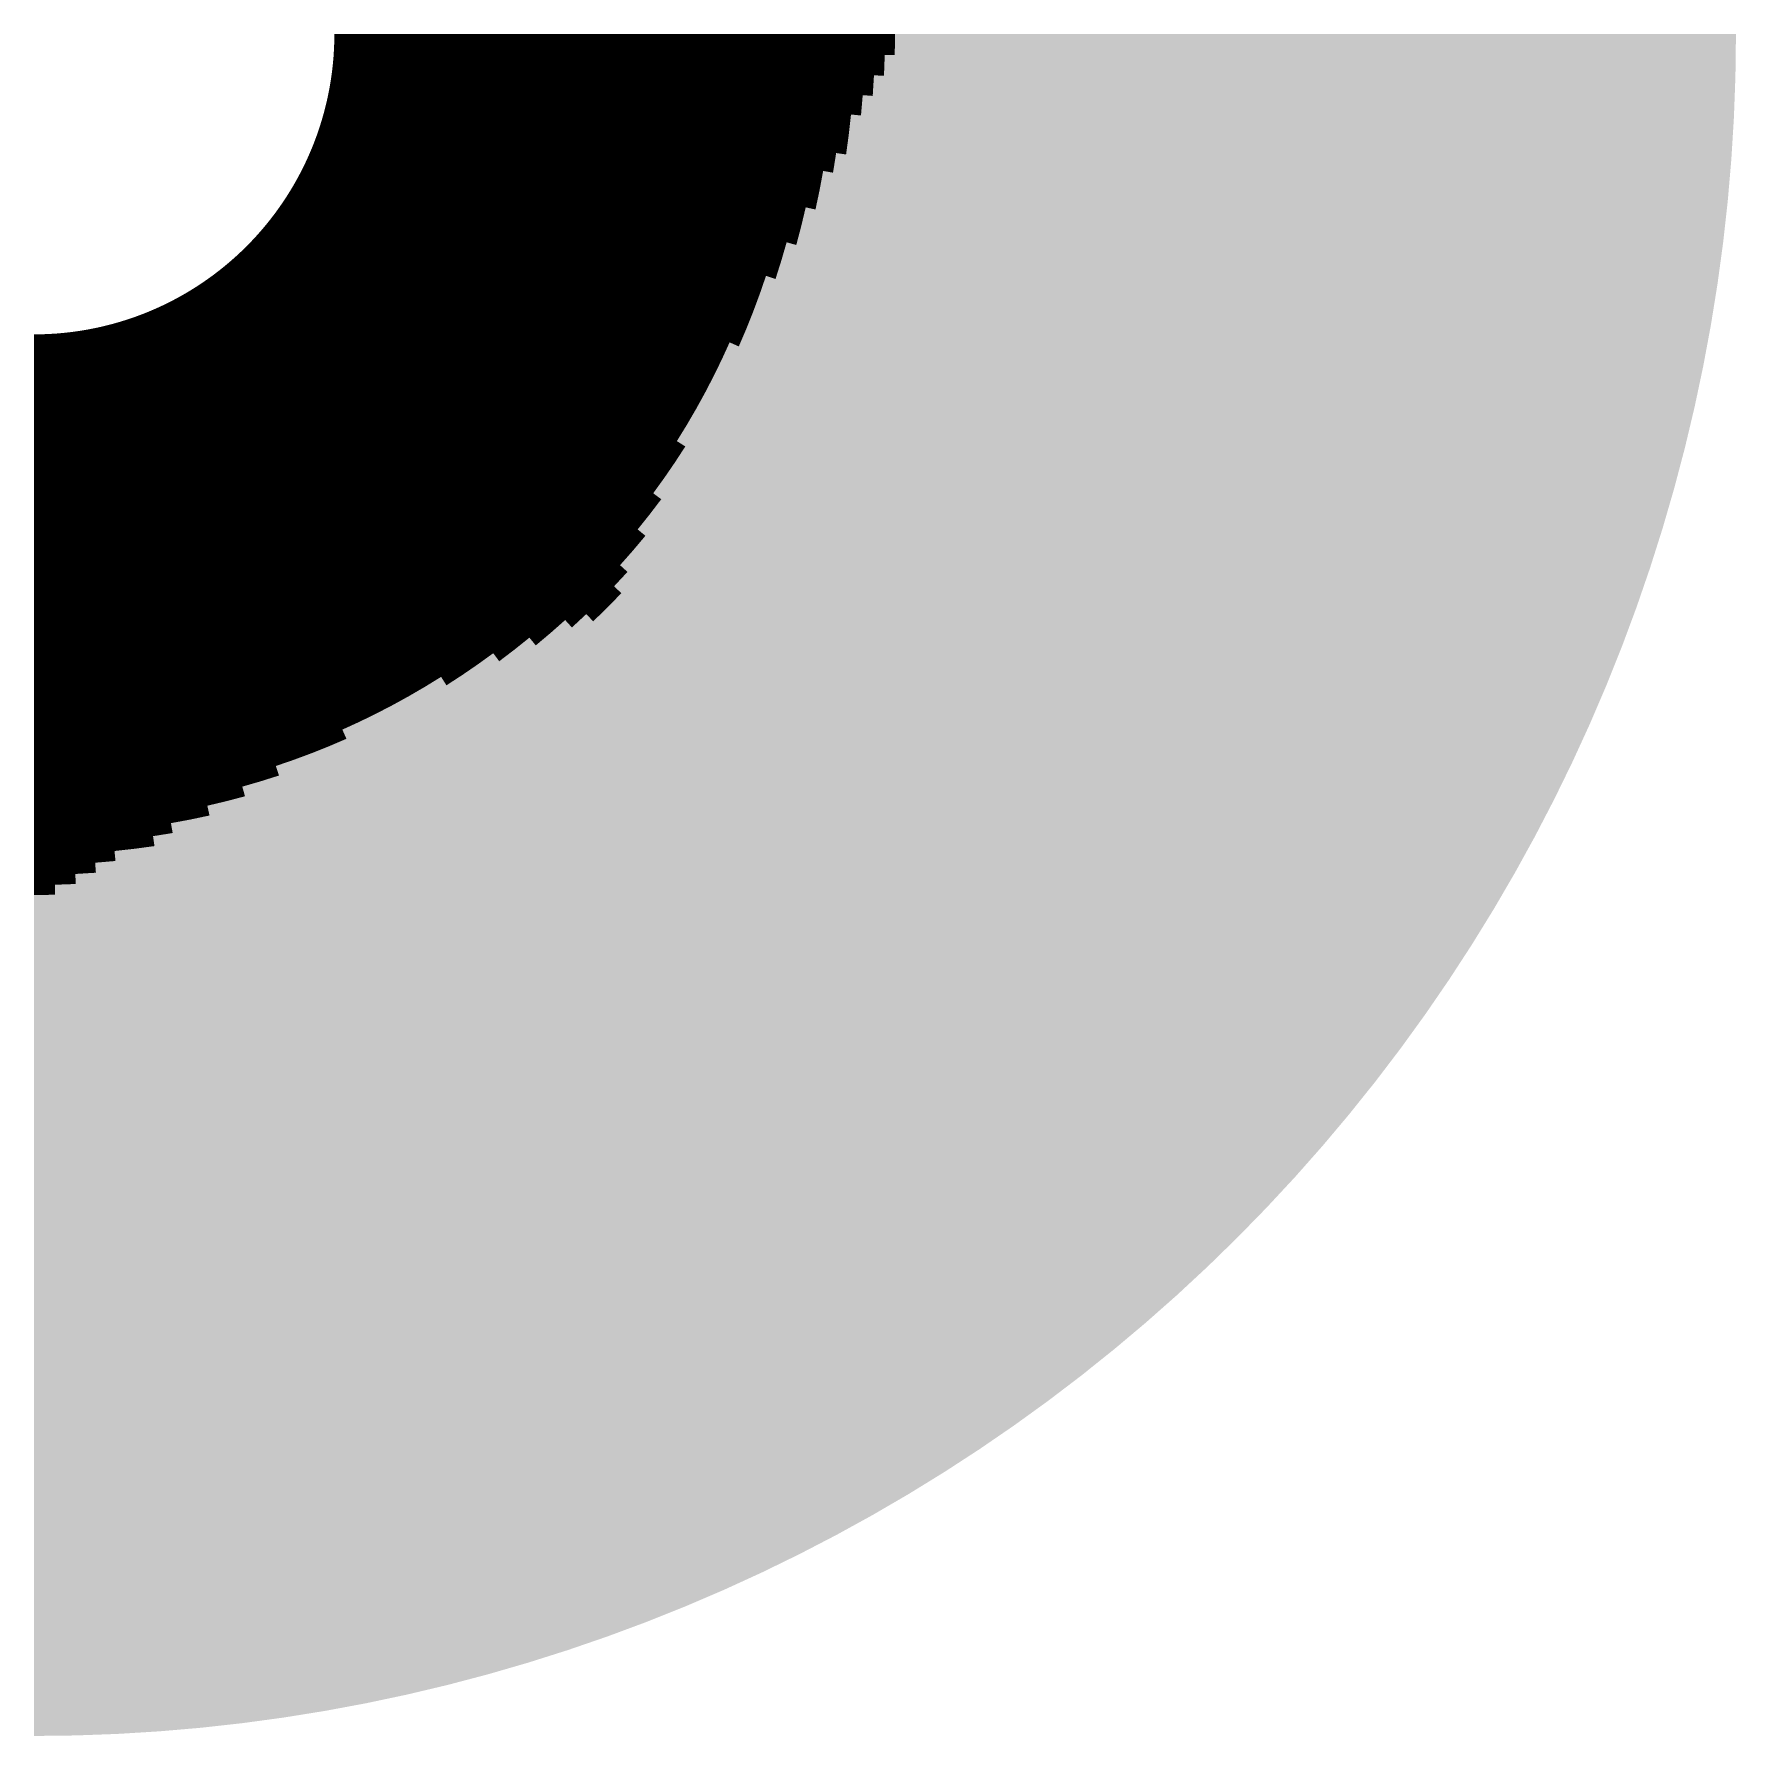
# Model space of a CAD drawing. Header units: inches. Extents: x -266 to 784, y -170 to 213.
# Drawn here: x 0 to 170, y -170 to 0 of the extents above; entities that cross this region are included whole.
import ezdxf

# ---------------------------------------------------------------- set-up
doc = ezdxf.new("R2010")
doc.units = ezdxf.units.IN
doc.header["$MEASUREMENT"] = 0

msp = doc.modelspace()

# ---------------------------------------------------------------- linework, layer by layer
at = {"color": 18, "true_color": 0x000000}
for points in [[(30, 0), (31, 0), (29.990965, -0.736237), (30.990663, -0.760778)], [(29.963864, -1.47203), (30.962659, -1.521098), (29.918714, -2.206937), (30.916004, -2.280501)], [(29.990965, -0.736237), (30.990663, -0.760778), (29.963864, -1.47203), (30.962659, -1.521098)], [(29.855542, -2.940514), (30.850727, -3.038531), (29.774386, -3.67232), (30.766866, -3.794731)], [(29.918714, -2.206937), (30.916004, -2.280501), (29.855542, -2.940514), (30.850727, -3.038531)], [(29.675295, -4.401914), (30.664472, -4.548645), (29.558329, -5.128857), (30.543607, -5.299819)], [(29.774386, -3.67232), (30.766866, -3.794731), (29.675295, -4.401914), (30.664472, -4.548645)], [(29.271064, -6.573037), (30.246766, -6.792138), (29.100938, -7.289405), (30.070969, -7.532386)], [(29.423558, -5.85271), (30.404344, -6.0478), (29.271064, -6.573037), (30.246766, -6.792138)], [(29.558329, -5.128857), (30.543607, -5.299819), (29.423558, -5.85271), (30.404344, -6.0478)], [(28.913282, -8.001383), (29.877058, -8.268095), (28.70821, -8.70854), (29.66515, -8.998825)], [(29.100938, -7.289405), (30.070969, -7.532386), (28.913282, -8.001383), (29.877058, -8.268095)], [(28.246322, -10.106696), (29.187866, -10.443585), (27.989784, -10.796851), (28.922777, -11.156746)], [(28.485845, -9.410452), (29.435374, -9.724134), (28.246322, -10.106696), (29.187866, -10.443585)], [(28.70821, -8.70854), (29.66515, -8.998825), (28.485845, -9.410452), (29.435374, -9.724134)], [(27.716386, -11.480503), (28.640266, -11.863186), (27.426293, -12.157239), (28.340502, -12.562481)], [(27.989784, -10.796851), (28.922777, -11.156746), (27.716386, -11.480503), (28.640266, -11.863186)], [(26.796729, -13.48834), (27.689953, -13.937951), (26.457638, -14.141902), (27.339559, -14.613299)], [(27.119679, -12.826653), (28.023668, -13.254208), (26.796729, -13.48834), (27.689953, -13.937951)], [(27.426293, -12.157239), (28.340502, -12.562481), (27.119679, -12.826653), (28.023668, -13.254208)], [(26.10261, -14.786946), (26.972697, -15.279844), (25.731858, -15.423082), (26.589587, -15.937185)], [(26.457638, -14.141902), (27.339559, -14.613299), (26.10261, -14.786946), (26.972697, -15.279844)], [(24.944088, -16.667107), (25.775558, -17.222677), (24.527544, -17.274246), (25.345129, -17.850054)], [(25.345607, -16.049929), (26.190461, -16.584926), (24.944088, -16.667107), (25.775558, -17.222677)], [(25.731858, -15.423082), (26.589587, -15.937185), (25.345607, -16.049929), (26.190461, -16.584926)], [(23.650393, -18.456948), (24.438739, -19.072179), (23.190314, -19.031799), (23.963324, -19.666192)], [(24.096226, -17.870979), (24.899433, -18.466678), (23.650393, -18.456948), (24.438739, -19.072179)], [(24.527544, -17.274246), (25.345129, -17.850054), (24.096226, -17.870979), (24.899433, -18.466678)], [(22.228534, -20.146769), (22.969485, -20.818328), (21.727412, -20.686216), (22.45166, -21.375757)], [(22.716265, -19.595185), (23.473474, -20.248358), (22.228534, -20.146769), (22.969485, -20.818328)], [(23.190314, -19.031799), (23.963324, -19.666192), (22.716265, -19.595185), (23.473474, -20.248358)], [(20.686216, -21.727412), (21.375757, -22.45166), (20.146769, -22.228534), (20.818328, -22.969485)], [(21.213203, -21.213203), (21.92031, -21.92031), (20.686216, -21.727412), (21.375757, -22.45166)], [(21.727412, -20.686216), (22.45166, -21.375757), (21.213203, -21.213203), (21.92031, -21.92031)], [(18.456948, -23.650393), (19.072179, -24.438739), (17.870979, -24.096226), (18.466678, -24.899433)], [(19.031799, -23.190314), (19.666192, -23.963324), (18.456948, -23.650393), (19.072179, -24.438739)], [(19.595185, -22.716265), (20.248358, -23.473474), (19.031799, -23.190314), (19.666192, -23.963324)], [(20.146769, -22.228534), (20.818328, -22.969485), (19.595185, -22.716265), (20.248358, -23.473474)], [(16.049929, -25.345607), (16.584926, -26.190461), (15.423082, -25.731858), (15.937185, -26.589587)], [(16.667107, -24.944088), (17.222677, -25.775558), (16.049929, -25.345607), (16.584926, -26.190461)], [(17.274246, -24.527544), (17.850054, -25.345129), (16.667107, -24.944088), (17.222677, -25.775558)], [(17.870979, -24.096226), (18.466678, -24.899433), (17.274246, -24.527544), (17.850054, -25.345129)], [(12.826653, -27.119679), (13.254208, -28.023668), (12.157239, -27.426293), (12.562481, -28.340502)], [(13.48834, -26.796729), (13.937951, -27.689953), (12.826653, -27.119679), (13.254208, -28.023668)], [(14.141902, -26.457638), (14.613299, -27.339559), (13.48834, -26.796729), (13.937951, -27.689953)], [(14.786946, -26.10261), (15.279844, -26.972697), (14.141902, -26.457638), (14.613299, -27.339559)], [(15.423082, -25.731858), (15.937185, -26.589587), (14.786946, -26.10261), (15.279844, -26.972697)], [(8.70854, -28.70821), (8.998825, -29.66515), (8.001383, -28.913282), (8.268095, -29.877058)], [(9.410452, -28.485845), (9.724134, -29.435374), (8.70854, -28.70821), (8.998825, -29.66515)], [(10.106696, -28.246322), (10.443585, -29.187866), (9.410452, -28.485845), (9.724134, -29.435374)], [(10.796851, -27.989784), (11.156746, -28.922777), (10.106696, -28.246322), (10.443585, -29.187866)], [(11.480503, -27.716386), (11.863186, -28.640266), (10.796851, -27.989784), (11.156746, -28.922777)], [(12.157239, -27.426293), (12.562481, -28.340502), (11.480503, -27.716386), (11.863186, -28.640266)], [(0.736237, -29.990965), (0.760778, -30.990663), (0, -30), (0, -31)], [(1.47203, -29.963864), (1.521098, -30.962659), (0.736237, -29.990965), (0.760778, -30.990663)], [(2.206937, -29.918714), (2.280501, -30.916004), (1.47203, -29.963864), (1.521098, -30.962659)], [(2.940514, -29.855542), (3.038531, -30.850727), (2.206937, -29.918714), (2.280501, -30.916004)], [(3.67232, -29.774386), (3.794731, -30.766866), (2.940514, -29.855542), (3.038531, -30.850727)], [(4.401914, -29.675295), (4.548645, -30.664472), (3.67232, -29.774386), (3.794731, -30.766866)], [(5.128857, -29.558329), (5.299819, -30.543607), (4.401914, -29.675295), (4.548645, -30.664472)], [(5.85271, -29.423558), (6.0478, -30.404344), (5.128857, -29.558329), (5.299819, -30.543607)], [(6.573037, -29.271064), (6.792138, -30.246766), (5.85271, -29.423558), (6.0478, -30.404344)], [(7.289405, -29.100938), (7.532386, -30.070969), (6.573037, -29.271064), (6.792138, -30.246766)], [(8.001383, -28.913282), (8.268095, -29.877058), (7.289405, -29.100938), (7.532386, -30.070969)]]:
    msp.add_solid(points, dxfattribs=at)
at = {"color": 18, "true_color": 0x040000}
for points in [[(31, 0), (32, 0), (30.990663, -0.760778), (31.990362, -0.785319)], [(30.962659, -1.521098), (31.961455, -1.570166), (30.916004, -2.280501), (31.913295, -2.354066)], [(30.990663, -0.760778), (31.990362, -0.785319), (30.962659, -1.521098), (31.961455, -1.570166)], [(30.850727, -3.038531), (31.845911, -3.136548), (30.766866, -3.794731), (31.759345, -3.917142)], [(30.916004, -2.280501), (31.913295, -2.354066), (30.850727, -3.038531), (31.845911, -3.136548)]]:
    msp.add_solid(points, dxfattribs=at)
at = {"color": 18, "true_color": 0x090000}
for points in [[(32, 0), (33, 0), (31.990362, -0.785319), (32.990061, -0.809861)], [(31.961455, -1.570166), (32.96025, -1.619233), (31.913295, -2.354066), (32.910585, -2.427631)], [(31.990362, -0.785319), (32.990061, -0.809861), (31.961455, -1.570166), (32.96025, -1.619233)]]:
    msp.add_solid(points, dxfattribs=at)
at = {"color": 18, "true_color": 0x0d0000}
for points in [[(33, 0), (34, 0), (32.990061, -0.809861), (33.98976, -0.834402)], [(32.990061, -0.809861), (33.98976, -0.834402), (32.96025, -1.619233), (33.959046, -1.668301)]]:
    msp.add_solid(points, dxfattribs=at)
at = {"color": 18, "true_color": 0x110000}
for points in [[(34, 0), (35, 0), (33.98976, -0.834402), (34.989459, -0.858943)], [(33.98976, -0.834402), (34.989459, -0.858943), (33.959046, -1.668301), (34.957841, -1.717369)]]:
    msp.add_solid(points, dxfattribs=at)
at = {"color": 18, "true_color": 0x150000}
msp.add_solid([(35, 0), (36, 0), (34.989459, -0.858943), (35.989157, -0.883484)], dxfattribs=at)
at = {"color": 18, "true_color": 0x1a0000}
msp.add_solid([(36, 0), (37, 0), (35.989157, -0.883484), (36.988856, -0.908025)], dxfattribs=at)
at = {"color": 18, "true_color": 0x1e0000}
msp.add_solid([(37, 0), (38, 0), (36.988856, -0.908025), (37.988555, -0.932567)], dxfattribs=at)
at = {"color": 18, "true_color": 0x220000}
msp.add_solid([(38, 0), (39, 0), (37.988555, -0.932567), (38.988254, -0.957108)], dxfattribs=at)
at = {"color": 18, "true_color": 0x260000}
msp.add_solid([(39, 0), (40, 0), (38.988254, -0.957108), (39.987953, -0.981649)], dxfattribs=at)
at = {"color": 18, "true_color": 0x2b0000}
msp.add_solid([(40, 0), (41, 0), (39.987953, -0.981649), (40.987652, -1.00619)], dxfattribs=at)
at = {"color": 18, "true_color": 0x2f0000}
msp.add_solid([(41, 0), (42, 0), (40.987652, -1.00619), (41.98735, -1.030732)], dxfattribs=at)
at = {"color": 18, "true_color": 0x330000}
msp.add_solid([(42, 0), (43, 0), (41.98735, -1.030732), (42.987049, -1.055273)], dxfattribs=at)
at = {"color": 18, "true_color": 0x370000}
msp.add_solid([(43, 0), (44, 0), (42.987049, -1.055273), (43.986748, -1.079814)], dxfattribs=at)
at = {"color": 18, "true_color": 0x3c0000}
msp.add_solid([(44, 0), (45, 0), (43.986748, -1.079814), (44.986447, -1.104355)], dxfattribs=at)
at = {"color": 18, "true_color": 0x400000}
msp.add_solid([(45, 0), (46, 0), (44.986447, -1.104355), (45.986146, -1.128897)], dxfattribs=at)
at = {"color": 18, "true_color": 0x440000}
msp.add_solid([(46, 0), (47, 0), (45.986146, -1.128897), (46.985844, -1.153438)], dxfattribs=at)
at = {"color": 18, "true_color": 0x490000}
msp.add_solid([(47, 0), (48, 0), (46.985844, -1.153438), (47.985543, -1.177979)], dxfattribs=at)
at = {"color": 18, "true_color": 0x4d0000}
msp.add_solid([(48, 0), (49, 0), (47.985543, -1.177979), (48.985242, -1.20252)], dxfattribs=at)
at = {"color": 18, "true_color": 0x510000}
msp.add_solid([(49, 0), (50, 0), (48.985242, -1.20252), (49.984941, -1.227061)], dxfattribs=at)
at = {"color": 18, "true_color": 0x550000}
msp.add_solid([(50, 0), (51, 0), (49.984941, -1.227061), (50.98464, -1.251603)], dxfattribs=at)
at = {"color": 18, "true_color": 0x5a0000}
msp.add_solid([(51, 0), (52, 0), (50.98464, -1.251603), (51.984339, -1.276144)], dxfattribs=at)
at = {"color": 18, "true_color": 0x5e0000}
msp.add_solid([(52, 0), (53, 0), (51.984339, -1.276144), (52.984037, -1.300685)], dxfattribs=at)
at = {"color": 18, "true_color": 0x620000}
msp.add_solid([(53, 0), (54, 0), (52.984037, -1.300685), (53.983736, -1.325226)], dxfattribs=at)
at = {"color": 16, "true_color": 0x660000}
msp.add_solid([(54, 0), (55, 0), (53.983736, -1.325226), (54.983435, -1.349768)], dxfattribs=at)
at = {"color": 16, "true_color": 0x6b0000}
msp.add_solid([(55, 0), (56, 0), (54.983435, -1.349768), (55.983134, -1.374309)], dxfattribs=at)
at = {"color": 16, "true_color": 0x6f0000}
msp.add_solid([(56, 0), (57, 0), (55.983134, -1.374309), (56.982833, -1.39885)], dxfattribs=at)
at = {"color": 16, "true_color": 0x730000}
msp.add_solid([(57, 0), (58, 0), (56.982833, -1.39885), (57.982531, -1.423391)], dxfattribs=at)
at = {"color": 16, "true_color": 0x770000}
msp.add_solid([(58, 0), (59, 0), (57.982531, -1.423391), (58.98223, -1.447932)], dxfattribs=at)
at = {"color": 16, "true_color": 0x7c0000}
msp.add_solid([(59, 0), (60, 0), (58.98223, -1.447932), (59.981929, -1.472474)], dxfattribs=at)
at = {"color": 16, "true_color": 0x800000}
msp.add_solid([(60, 0), (61, 0), (59.981929, -1.472474), (60.981628, -1.497015)], dxfattribs=at)
at = {"color": 16, "true_color": 0x840000}
msp.add_solid([(61, 0), (62, 0), (60.981628, -1.497015), (61.981327, -1.521556)], dxfattribs=at)
at = {"color": 16, "true_color": 0x890000}
msp.add_solid([(62, 0), (63, 0), (61.981327, -1.521556), (62.981026, -1.546097)], dxfattribs=at)
at = {"color": 14, "true_color": 0x8d0000}
msp.add_solid([(63, 0), (64, 0), (62.981026, -1.546097), (63.980724, -1.570639)], dxfattribs=at)
at = {"color": 14, "true_color": 0x910000}
msp.add_solid([(64, 0), (65, 0), (63.980724, -1.570639), (64.980423, -1.59518)], dxfattribs=at)
at = {"color": 14, "true_color": 0x950000}
msp.add_solid([(65, 0), (66, 0), (64.980423, -1.59518), (65.980122, -1.619721)], dxfattribs=at)
at = {"color": 14, "true_color": 0x9a0000}
msp.add_solid([(66, 0), (67, 0), (65.980122, -1.619721), (66.979821, -1.644262)], dxfattribs=at)
at = {"color": 14, "true_color": 0x9e0000}
msp.add_solid([(67, 0), (68, 0), (66.979821, -1.644262), (67.97952, -1.668804)], dxfattribs=at)
at = {"color": 14, "true_color": 0xa20000}
msp.add_solid([(68, 0), (69, 0), (67.97952, -1.668804), (68.979218, -1.693345)], dxfattribs=at)
at = {"color": 14, "true_color": 0xa60000}
msp.add_solid([(69, 0), (70, 0), (68.979218, -1.693345), (69.978917, -1.717886)], dxfattribs=at)
at = {"color": 14, "true_color": 0xab0000}
msp.add_solid([(70, 0), (71, 0), (69.978917, -1.717886), (70.978616, -1.742427)], dxfattribs=at)
at = {"color": 14, "true_color": 0xaf0000}
msp.add_solid([(71, 0), (72, 0), (70.978616, -1.742427), (71.978315, -1.766968)], dxfattribs=at)
at = {"color": 12, "true_color": 0xb30000}
msp.add_solid([(72, 0), (73, 0), (71.978315, -1.766968), (72.978014, -1.79151)], dxfattribs=at)
at = {"color": 12, "true_color": 0xb70000}
msp.add_solid([(73, 0), (74, 0), (72.978014, -1.79151), (73.977713, -1.816051)], dxfattribs=at)
at = {"color": 12, "true_color": 0xbc0000}
msp.add_solid([(74, 0), (75, 0), (73.977713, -1.816051), (74.977411, -1.840592)], dxfattribs=at)
at = {"color": 12, "true_color": 0xc00000}
msp.add_solid([(75, 0), (76, 0), (74.977411, -1.840592), (75.97711, -1.865133)], dxfattribs=at)
at = {"color": 12, "true_color": 0xc40000}
msp.add_solid([(76, 0), (77, 0), (75.97711, -1.865133), (76.976809, -1.889675)], dxfattribs=at)
at = {"color": 12, "true_color": 0xc90000}
msp.add_solid([(77, 0), (78, 0), (76.976809, -1.889675), (77.976508, -1.914216)], dxfattribs=at)
at = {"color": 12, "true_color": 0xcd0000}
msp.add_solid([(78, 0), (79, 0), (77.976508, -1.914216), (78.976207, -1.938757)], dxfattribs=at)
at = {"color": 12, "true_color": 0xd10000}
msp.add_solid([(79, 0), (80, 0), (78.976207, -1.938757), (79.975905, -1.963298)], dxfattribs=at)
at = {"color": 12, "true_color": 0xd50000}
msp.add_solid([(80, 0), (81, 0), (79.975905, -1.963298), (80.975604, -1.98784)], dxfattribs=at)
at = {"color": 12, "true_color": 0xda0000}
msp.add_solid([(81, 0), (82, 0), (80.975604, -1.98784), (81.975303, -2.012381)], dxfattribs=at)
at = {"color": 12, "true_color": 0xde0000}
msp.add_solid([(82, 0), (83, 0), (81.975303, -2.012381), (82.975002, -2.036922)], dxfattribs=at)
at = {"color": 12, "true_color": 0xe20000}
msp.add_solid([(83, 0), (84, 0), (82.975002, -2.036922), (83.974701, -2.061463)], dxfattribs=at)
at = {"color": 1, "true_color": 0xe60000}
msp.add_solid([(84, 0), (85, 0), (83.974701, -2.061463), (84.9744, -2.086004)], dxfattribs=at)
at = {"color": 1, "true_color": 0xeb0000}
msp.add_solid([(85, 0), (86, 0), (84.9744, -2.086004), (85.974098, -2.110546)], dxfattribs=at)
at = {"color": 1, "true_color": 0xef0000}
msp.add_solid([(86, 0), (87, 0), (85.974098, -2.110546), (86.973797, -2.135087)], dxfattribs=at)
at = {"color": 1, "true_color": 0xf30000}
msp.add_solid([(87, 0), (88, 0), (86.973797, -2.135087), (87.973496, -2.159628)], dxfattribs=at)
at = {"color": 1, "true_color": 0xf70000}
msp.add_solid([(88, 0), (89, 0), (87.973496, -2.159628), (88.973195, -2.184169)], dxfattribs=at)
at = {"color": 1, "true_color": 0xfc0000}
msp.add_solid([(89, 0), (90, 0), (88.973195, -2.184169), (89.972894, -2.208711)], dxfattribs=at)
at = {"color": 1, "true_color": 0xff0000}
msp.add_solid([(90, 0), (91, 0), (89.972894, -2.208711), (90.972593, -2.233252)], dxfattribs=at)
at = {"color": 1, "true_color": 0xff0606}
msp.add_solid([(91, 0), (92, 0), (90.972593, -2.233252), (91.972291, -2.257793)], dxfattribs=at)
at = {"color": 1, "true_color": 0xff0d0d}
msp.add_solid([(92, 0), (93, 0), (91.972291, -2.257793), (92.97199, -2.282334)], dxfattribs=at)
at = {"color": 1, "true_color": 0xff1313}
msp.add_solid([(93, 0), (94, 0), (92.97199, -2.282334), (93.971689, -2.306875)], dxfattribs=at)
at = {"color": 1, "true_color": 0xff1a1a}
msp.add_solid([(94, 0), (95, 0), (93.971689, -2.306875), (94.971388, -2.331417)], dxfattribs=at)
at = {"color": 20, "true_color": 0xff2020}
msp.add_solid([(95, 0), (96, 0), (94.971388, -2.331417), (95.971087, -2.355958)], dxfattribs=at)
at = {"color": 20, "true_color": 0xff2626}
msp.add_solid([(96, 0), (97, 0), (95.971087, -2.355958), (96.970785, -2.380499)], dxfattribs=at)
at = {"color": 20, "true_color": 0xff2d2d}
msp.add_solid([(97, 0), (98, 0), (96.970785, -2.380499), (97.970484, -2.40504)], dxfattribs=at)
at = {"color": 20, "true_color": 0xff3333}
msp.add_solid([(98, 0), (99, 0), (97.970484, -2.40504), (98.970183, -2.429582)], dxfattribs=at)
at = {"color": 20, "true_color": 0xff3a3a}
msp.add_solid([(99, 0), (100, 0), (98.970183, -2.429582), (99.969882, -2.454123)], dxfattribs=at)
at = {"color": 20, "true_color": 0xfe4040}
msp.add_solid([(100, 0), (101, 0), (99.969882, -2.454123), (100.969581, -2.478664)], dxfattribs=at)
at = {"color": 13, "true_color": 0xfe4646}
msp.add_solid([(101, 0), (102, 0), (100.969581, -2.478664), (101.96928, -2.503205)], dxfattribs=at)
at = {"color": 13, "true_color": 0xfe4d4d}
msp.add_solid([(102, 0), (103, 0), (101.96928, -2.503205), (102.968978, -2.527747)], dxfattribs=at)
at = {"color": 13, "true_color": 0xfe5353}
msp.add_solid([(103, 0), (104, 0), (102.968978, -2.527747), (103.968677, -2.552288)], dxfattribs=at)
at = {"color": 11, "true_color": 0xfe5a5a}
msp.add_solid([(104, 0), (105, 0), (103.968677, -2.552288), (104.968376, -2.576829)], dxfattribs=at)
at = {"color": 11, "true_color": 0xfe6060}
msp.add_solid([(105, 0), (106, 0), (104.968376, -2.576829), (105.968075, -2.60137)], dxfattribs=at)
at = {"color": 11, "true_color": 0xfe6666}
msp.add_solid([(106, 0), (107, 0), (105.968075, -2.60137), (106.967774, -2.625911)], dxfattribs=at)
at = {"color": 11, "true_color": 0xfe6d6d}
msp.add_solid([(107, 0), (108, 0), (106.967774, -2.625911), (107.967472, -2.650453)], dxfattribs=at)
at = {"color": 11, "true_color": 0xfe7373}
msp.add_solid([(108, 0), (109, 0), (107.967472, -2.650453), (108.967171, -2.674994)], dxfattribs=at)
at = {"color": 11, "true_color": 0xfe7a7a}
msp.add_solid([(109, 0), (110, 0), (108.967171, -2.674994), (109.96687, -2.699535)], dxfattribs=at)
at = {"color": 11, "true_color": 0xff7f7f}
msp.add_solid([(110, 0), (111, 0), (109.96687, -2.699535), (110.966569, -2.724076)], dxfattribs=at)
at = {"color": 11, "true_color": 0xfb7d7d}
msp.add_solid([(111, 0), (112, 0), (110.966569, -2.724076), (111.966268, -2.748618)], dxfattribs=at)
at = {"color": 11, "true_color": 0xf67b7b}
msp.add_solid([(112, 0), (113, 0), (111.966268, -2.748618), (112.965967, -2.773159)], dxfattribs=at)
at = {"color": 11, "true_color": 0xf27979}
msp.add_solid([(113, 0), (114, 0), (112.965967, -2.773159), (113.965665, -2.7977)], dxfattribs=at)
at = {"color": 11, "true_color": 0xee7676}
msp.add_solid([(114, 0), (115, 0), (113.965665, -2.7977), (114.965364, -2.822241)], dxfattribs=at)
at = {"color": 11, "true_color": 0xea7474}
msp.add_solid([(115, 0), (116, 0), (114.965364, -2.822241), (115.965063, -2.846783)], dxfattribs=at)
at = {"color": 13, "true_color": 0xe57272}
msp.add_solid([(116, 0), (117, 0), (115.965063, -2.846783), (116.964762, -2.871324)], dxfattribs=at)
at = {"color": 13, "true_color": 0xe17070}
msp.add_solid([(117, 0), (118, 0), (116.964762, -2.871324), (117.964461, -2.895865)], dxfattribs=at)
at = {"color": 13, "true_color": 0xdd6e6e}
msp.add_solid([(118, 0), (119, 0), (117.964461, -2.895865), (118.964159, -2.920406)], dxfattribs=at)
at = {"color": 13, "true_color": 0xd96c6c}
msp.add_solid([(119, 0), (120, 0), (118.964159, -2.920406), (119.963858, -2.944947)], dxfattribs=at)
at = {"color": 13, "true_color": 0xd46a6a}
msp.add_solid([(120, 0), (121, 0), (119.963858, -2.944947), (120.963557, -2.969489)], dxfattribs=at)
at = {"color": 13, "true_color": 0xd06868}
msp.add_solid([(121, 0), (122, 0), (120.963557, -2.969489), (121.963256, -2.99403)], dxfattribs=at)
at = {"color": 13, "true_color": 0xcc6565}
msp.add_solid([(122, 0), (123, 0), (121.963256, -2.99403), (122.962955, -3.018571)], dxfattribs=at)
at = {"color": 13, "true_color": 0xc86363}
msp.add_solid([(123, 0), (124, 0), (122.962955, -3.018571), (123.962654, -3.043112)], dxfattribs=at)
at = {"color": 13, "true_color": 0xc36161}
msp.add_solid([(124, 0), (125, 0), (123.962654, -3.043112), (124.962352, -3.067654)], dxfattribs=at)
at = {"color": 13, "true_color": 0xbf5f5f}
msp.add_solid([(125, 0), (126, 0), (124.962352, -3.067654), (125.962051, -3.092195)], dxfattribs=at)
at = {"color": 13, "true_color": 0xbb5d5d}
msp.add_solid([(126, 0), (127, 0), (125.962051, -3.092195), (126.96175, -3.116736)], dxfattribs=at)
at = {"color": 13, "true_color": 0xb65b5b}
msp.add_solid([(127, 0), (128, 0), (126.96175, -3.116736), (127.961449, -3.141277)], dxfattribs=at)
at = {"color": 25, "true_color": 0xb25959}
msp.add_solid([(128, 0), (129, 0), (127.961449, -3.141277), (128.961148, -3.165819)], dxfattribs=at)
at = {"color": 25, "true_color": 0xae5656}
msp.add_solid([(129, 0), (130, 0), (128.961148, -3.165819), (129.960846, -3.19036)], dxfattribs=at)
at = {"color": 15, "true_color": 0xaa5454}
msp.add_solid([(130, 0), (131, 0), (129.960846, -3.19036), (130.960545, -3.214901)], dxfattribs=at)
at = {"color": 15, "true_color": 0xa55252}
msp.add_solid([(131, 0), (132, 0), (130.960545, -3.214901), (131.960244, -3.239442)], dxfattribs=at)
at = {"color": 15, "true_color": 0xa15050}
msp.add_solid([(132, 0), (133, 0), (131.960244, -3.239442), (132.959943, -3.263983)], dxfattribs=at)
at = {"color": 15, "true_color": 0x9d4e4e}
msp.add_solid([(133, 0), (134, 0), (132.959943, -3.263983), (133.959642, -3.288525)], dxfattribs=at)
at = {"color": 15, "true_color": 0x994c4c}
msp.add_solid([(134, 0), (135, 0), (133.959642, -3.288525), (134.959341, -3.313066)], dxfattribs=at)
at = {"color": 15, "true_color": 0x944a4a}
msp.add_solid([(135, 0), (136, 0), (134.959341, -3.313066), (135.959039, -3.337607)], dxfattribs=at)
at = {"color": 15, "true_color": 0x904848}
msp.add_solid([(136, 0), (137, 0), (135.959039, -3.337607), (136.958738, -3.362148)], dxfattribs=at)
at = {"color": 17, "true_color": 0x8c4545}
msp.add_solid([(137, 0), (138, 0), (136.958738, -3.362148), (137.958437, -3.38669)], dxfattribs=at)
at = {"color": 17, "true_color": 0x884343}
msp.add_solid([(138, 0), (139, 0), (137.958437, -3.38669), (138.958136, -3.411231)], dxfattribs=at)
at = {"color": 17, "true_color": 0x834141}
msp.add_solid([(139, 0), (140, 0), (138.958136, -3.411231), (139.957835, -3.435772)], dxfattribs=at)
at = {"color": 17, "true_color": 0x7f3f3f}
msp.add_solid([(140, 0), (141, 0), (139.957835, -3.435772), (140.957533, -3.460313)], dxfattribs=at)
at = {"color": 17, "true_color": 0x7b3d3d}
msp.add_solid([(141, 0), (142, 0), (140.957533, -3.460313), (141.957232, -3.484854)], dxfattribs=at)
at = {"color": 17, "true_color": 0x763b3b}
msp.add_solid([(142, 0), (143, 0), (141.957232, -3.484854), (142.956931, -3.509396)], dxfattribs=at)
at = {"color": 17, "true_color": 0x723939}
msp.add_solid([(143, 0), (144, 0), (142.956931, -3.509396), (143.95663, -3.533937)], dxfattribs=at)
at = {"color": 17, "true_color": 0x6e3636}
msp.add_solid([(144, 0), (145, 0), (143.95663, -3.533937), (144.956329, -3.558478)], dxfattribs=at)
at = {"color": 17, "true_color": 0x6a3434}
msp.add_solid([(145, 0), (146, 0), (144.956329, -3.558478), (145.956028, -3.583019)], dxfattribs=at)
at = {"color": 29, "true_color": 0x653232}
msp.add_solid([(146, 0), (147, 0), (145.956028, -3.583019), (146.955726, -3.607561)], dxfattribs=at)
at = {"color": 29, "true_color": 0x613030}
msp.add_solid([(147, 0), (148, 0), (146.955726, -3.607561), (147.955425, -3.632102)], dxfattribs=at)
at = {"color": 29, "true_color": 0x5d2e2e}
msp.add_solid([(148, 0), (149, 0), (147.955425, -3.632102), (148.955124, -3.656643)], dxfattribs=at)
at = {"color": 29, "true_color": 0x592c2c}
msp.add_solid([(149, 0), (150, 0), (148.955124, -3.656643), (149.954823, -3.681184)], dxfattribs=at)
at = {"color": 19, "true_color": 0x542a2a}
msp.add_solid([(150, 0), (151, 0), (149.954823, -3.681184), (150.954522, -3.705726)], dxfattribs=at)
at = {"color": 19, "true_color": 0x502828}
for points in [[(151, 0), (152, 0), (150.954522, -3.705726), (151.95422, -3.730267)], [(150.954522, -3.705726), (151.95422, -3.730267), (150.818114, -7.409219), (151.816909, -7.458287)]]:
    msp.add_solid(points, dxfattribs=at)
at = {"color": 19, "true_color": 0x4c2525}
msp.add_solid([(152, 0), (153, 0), (151.95422, -3.730267), (152.953919, -3.754808)], dxfattribs=at)
at = {"color": 19, "true_color": 0x482323}
msp.add_solid([(153, 0), (154, 0), (152.953919, -3.754808), (153.953618, -3.779349)], dxfattribs=at)
at = {"color": 19, "true_color": 0x432121}
msp.add_solid([(154, 0), (155, 0), (153.953618, -3.779349), (154.953317, -3.80389)], dxfattribs=at)
at = {"color": 19, "true_color": 0x3f1f1f}
msp.add_solid([(155, 0), (156, 0), (154.953317, -3.80389), (155.953016, -3.828432)], dxfattribs=at)
at = {"color": 19, "true_color": 0x3b1d1d}
msp.add_solid([(156, 0), (157, 0), (155.953016, -3.828432), (156.952715, -3.852973)], dxfattribs=at)
at = {"color": 19, "true_color": 0x361b1b}
for points in [[(157, 0), (158, 0), (156.952715, -3.852973), (157.952413, -3.877514)], [(156.952715, -3.852973), (157.952413, -3.877514), (156.810887, -7.703625), (157.809682, -7.752693)]]:
    msp.add_solid(points, dxfattribs=at)
at = {"color": 19, "true_color": 0x321919}
for points in [[(158, 0), (159, 0), (157.952413, -3.877514), (158.952112, -3.902055)], [(157.952413, -3.877514), (158.952112, -3.902055), (157.809682, -7.752693), (158.808478, -7.80176)]]:
    msp.add_solid(points, dxfattribs=at)
at = {"color": 28, "true_color": 0x2e1616}
msp.add_solid([(159, 0), (160, 0), (158.952112, -3.902055), (159.951811, -3.926597)], dxfattribs=at)
at = {"color": 28, "true_color": 0x2a1414}
msp.add_solid([(160, 0), (161, 0), (159.951811, -3.926597), (160.95151, -3.951138)], dxfattribs=at)
at = {"color": 28, "true_color": 0x251212}
msp.add_solid([(161, 0), (162, 0), (160.95151, -3.951138), (161.951209, -3.975679)], dxfattribs=at)
at = {"color": 28, "true_color": 0x211010}
for points in [[(162, 0), (163, 0), (161.951209, -3.975679), (162.950907, -4.00022)], [(161.951209, -3.975679), (162.950907, -4.00022), (161.804864, -7.948963), (162.803659, -7.998031)]]:
    msp.add_solid(points, dxfattribs=at)
at = {"color": 28, "true_color": 0x1d0e0e}
for points in [[(163, 0), (164, 0), (162.950907, -4.00022), (163.950606, -4.024762)], [(162.950907, -4.00022), (163.950606, -4.024762), (162.803659, -7.998031), (163.802455, -8.047099)]]:
    msp.add_solid(points, dxfattribs=at)
at = {"color": 28, "true_color": 0x190c0c}
for points in [[(164, 0), (165, 0), (163.950606, -4.024762), (164.950305, -4.049303)], [(163.950606, -4.024762), (164.950305, -4.049303), (163.802455, -8.047099), (164.80125, -8.096166)], [(163.802455, -8.047099), (164.80125, -8.096166), (163.555635, -12.064588), (164.552925, -12.138153)]]:
    msp.add_solid(points, dxfattribs=at)
at = {"color": 28, "true_color": 0x140a0a}
for points in [[(165, 0), (166, 0), (164.950305, -4.049303), (165.950004, -4.073844)], [(164.950305, -4.049303), (165.950004, -4.073844), (164.80125, -8.096166), (165.800046, -8.145234)], [(164.80125, -8.096166), (165.800046, -8.145234), (164.552925, -12.138153), (165.550216, -12.211718)], [(164.552925, -12.138153), (165.550216, -12.211718), (164.20548, -16.172828), (165.200665, -16.270845)]]:
    msp.add_solid(points, dxfattribs=at)
at = {"color": 18, "true_color": 0x100808}
for points in [[(166, 0), (167, 0), (165.950004, -4.073844), (166.949703, -4.098385)], [(165.950004, -4.073844), (166.949703, -4.098385), (165.800046, -8.145234), (166.798841, -8.194302)], [(165.800046, -8.145234), (166.798841, -8.194302), (165.550216, -12.211718), (166.547506, -12.285282)], [(165.550216, -12.211718), (166.547506, -12.285282), (165.200665, -16.270845), (166.195849, -16.368862)], [(165.200665, -16.270845), (166.195849, -16.368862), (164.751603, -20.320172), (165.744082, -20.442583)]]:
    msp.add_solid(points, dxfattribs=at)
at = {"color": 18, "true_color": 0x0c0505}
msp.add_solid([(167, 0), (168, 0), (166.949703, -4.098385), (167.949402, -4.122926)], dxfattribs=at)
at = {"color": 18, "true_color": 0x080303}
for points in [[(168, 0), (169, 0), (167.949402, -4.122926), (168.9491, -4.147468)], [(167.949402, -4.122926), (168.9491, -4.147468), (167.797637, -8.243369), (168.796432, -8.292437)], [(167.797637, -8.243369), (168.796432, -8.292437), (167.544797, -12.358847), (168.542087, -12.432411)]]:
    msp.add_solid(points, dxfattribs=at)
at = {"color": 18, "true_color": 0x030101}
for points in [[(169, 0), (170, 0), (168.9491, -4.147468), (169.948799, -4.172009)], [(168.9491, -4.147468), (169.948799, -4.172009), (168.796432, -8.292437), (169.795228, -8.341505)], [(168.796432, -8.292437), (169.795228, -8.341505), (168.542087, -12.432411), (169.539378, -12.505976)], [(168.542087, -12.432411), (169.539378, -12.505976), (168.186219, -16.564897), (169.181404, -16.662914)], [(168.186219, -16.564897), (169.181404, -16.662914), (167.729041, -20.687404), (168.721521, -20.809815)], [(167.729041, -20.687404), (168.721521, -20.809815), (167.17083, -24.79745), (168.160007, -24.944181)], [(167.17083, -24.79745), (168.160007, -24.944181), (166.511922, -28.892559), (167.497199, -29.063521)], [(166.511922, -28.892559), (167.497199, -29.063521), (165.752712, -32.970264), (166.733498, -33.165355)]]:
    msp.add_solid(points, dxfattribs=at)
at = {"color": 18, "true_color": 0x0d0001}
for points in [[(32.96025, -1.619233), (33.959046, -1.668301), (32.910585, -2.427631), (33.907876, -2.501195)], [(32.841096, -3.234566), (33.836281, -3.332583), (32.751825, -4.039552), (33.744304, -4.161963)], [(32.910585, -2.427631), (33.907876, -2.501195), (32.841096, -3.234566), (33.836281, -3.332583)]]:
    msp.add_solid(points, dxfattribs=at)
at = {"color": 18, "true_color": 0x110001}
for points in [[(33.959046, -1.668301), (34.957841, -1.717369), (33.907876, -2.501195), (34.905166, -2.57476)], [(33.907876, -2.501195), (34.905166, -2.57476), (33.836281, -3.332583), (34.831465, -3.4306)]]:
    msp.add_solid(points, dxfattribs=at)
at = {"color": 18, "true_color": 0x150001}
for points in [[(34.989459, -0.858943), (35.989157, -0.883484), (34.957841, -1.717369), (35.956636, -1.766436)], [(34.957841, -1.717369), (35.956636, -1.766436), (34.905166, -2.57476), (35.902456, -2.648324)]]:
    msp.add_solid(points, dxfattribs=at)
at = {"color": 18, "true_color": 0x1a0001}
for points in [[(35.989157, -0.883484), (36.988856, -0.908025), (35.956636, -1.766436), (36.955432, -1.815504)], [(35.956636, -1.766436), (36.955432, -1.815504), (35.902456, -2.648324), (36.899747, -2.721889)]]:
    msp.add_solid(points, dxfattribs=at)
at = {"color": 18, "true_color": 0x1e0001}
msp.add_solid([(36.988856, -0.908025), (37.988555, -0.932567), (36.955432, -1.815504), (37.954227, -1.864572)], dxfattribs=at)
at = {"color": 18, "true_color": 0x220001}
msp.add_solid([(37.988555, -0.932567), (38.988254, -0.957108), (37.954227, -1.864572), (38.953023, -1.913639)], dxfattribs=at)
at = {"color": 18, "true_color": 0x260001}
msp.add_solid([(38.988254, -0.957108), (39.987953, -0.981649), (38.953023, -1.913639), (39.951818, -1.962707)], dxfattribs=at)
at = {"color": 18, "true_color": 0x2b0001}
msp.add_solid([(39.987953, -0.981649), (40.987652, -1.00619), (39.951818, -1.962707), (40.950614, -2.011775)], dxfattribs=at)
at = {"color": 18, "true_color": 0x2f0001}
msp.add_solid([(40.987652, -1.00619), (41.98735, -1.030732), (40.950614, -2.011775), (41.949409, -2.060842)], dxfattribs=at)
at = {"color": 18, "true_color": 0x330001}
msp.add_solid([(41.98735, -1.030732), (42.987049, -1.055273), (41.949409, -2.060842), (42.948205, -2.10991)], dxfattribs=at)
at = {"color": 18, "true_color": 0x370002}
msp.add_solid([(42.987049, -1.055273), (43.986748, -1.079814), (42.948205, -2.10991), (43.947, -2.158978)], dxfattribs=at)
at = {"color": 18, "true_color": 0x3c0002}
msp.add_solid([(43.986748, -1.079814), (44.986447, -1.104355), (43.947, -2.158978), (44.945796, -2.208045)], dxfattribs=at)
at = {"color": 18, "true_color": 0x400002}
msp.add_solid([(44.986447, -1.104355), (45.986146, -1.128897), (44.945796, -2.208045), (45.944591, -2.257113)], dxfattribs=at)
at = {"color": 18, "true_color": 0x440002}
msp.add_solid([(45.986146, -1.128897), (46.985844, -1.153438), (45.944591, -2.257113), (46.943386, -2.306181)], dxfattribs=at)
at = {"color": 18, "true_color": 0x490002}
msp.add_solid([(46.985844, -1.153438), (47.985543, -1.177979), (46.943386, -2.306181), (47.942182, -2.355248)], dxfattribs=at)
at = {"color": 18, "true_color": 0x4d0002}
msp.add_solid([(47.985543, -1.177979), (48.985242, -1.20252), (47.942182, -2.355248), (48.940977, -2.404316)], dxfattribs=at)
at = {"color": 18, "true_color": 0x510002}
msp.add_solid([(48.985242, -1.20252), (49.984941, -1.227061), (48.940977, -2.404316), (49.939773, -2.453384)], dxfattribs=at)
at = {"color": 18, "true_color": 0x550002}
msp.add_solid([(49.984941, -1.227061), (50.98464, -1.251603), (49.939773, -2.453384), (50.938568, -2.502451)], dxfattribs=at)
at = {"color": 18, "true_color": 0x5a0002}
msp.add_solid([(50.98464, -1.251603), (51.984339, -1.276144), (50.938568, -2.502451), (51.937364, -2.551519)], dxfattribs=at)
at = {"color": 18, "true_color": 0x5e0003}
msp.add_solid([(51.984339, -1.276144), (52.984037, -1.300685), (51.937364, -2.551519), (52.936159, -2.600587)], dxfattribs=at)
at = {"color": 18, "true_color": 0x620003}
msp.add_solid([(52.984037, -1.300685), (53.983736, -1.325226), (52.936159, -2.600587), (53.934955, -2.649654)], dxfattribs=at)
at = {"color": 16, "true_color": 0x660003}
msp.add_solid([(53.983736, -1.325226), (54.983435, -1.349768), (53.934955, -2.649654), (54.93375, -2.698722)], dxfattribs=at)
at = {"color": 16, "true_color": 0x6b0003}
msp.add_solid([(54.983435, -1.349768), (55.983134, -1.374309), (54.93375, -2.698722), (55.932546, -2.74779)], dxfattribs=at)
at = {"color": 16, "true_color": 0x6f0003}
msp.add_solid([(55.983134, -1.374309), (56.982833, -1.39885), (55.932546, -2.74779), (56.931341, -2.796857)], dxfattribs=at)
at = {"color": 16, "true_color": 0x730003}
msp.add_solid([(56.982833, -1.39885), (57.982531, -1.423391), (56.931341, -2.796857), (57.930136, -2.845925)], dxfattribs=at)
at = {"color": 16, "true_color": 0x770003}
msp.add_solid([(57.982531, -1.423391), (58.98223, -1.447932), (57.930136, -2.845925), (58.928932, -2.894993)], dxfattribs=at)
at = {"color": 16, "true_color": 0x7c0003}
msp.add_solid([(58.98223, -1.447932), (59.981929, -1.472474), (58.928932, -2.894993), (59.927727, -2.94406)], dxfattribs=at)
at = {"color": 16, "true_color": 0x800004}
msp.add_solid([(59.981929, -1.472474), (60.981628, -1.497015), (59.927727, -2.94406), (60.926523, -2.993128)], dxfattribs=at)
at = {"color": 16, "true_color": 0x840004}
msp.add_solid([(60.981628, -1.497015), (61.981327, -1.521556), (60.926523, -2.993128), (61.925318, -3.042196)], dxfattribs=at)
at = {"color": 16, "true_color": 0x890004}
msp.add_solid([(61.981327, -1.521556), (62.981026, -1.546097), (61.925318, -3.042196), (62.924114, -3.091263)], dxfattribs=at)
at = {"color": 14, "true_color": 0x8d0004}
msp.add_solid([(62.981026, -1.546097), (63.980724, -1.570639), (62.924114, -3.091263), (63.922909, -3.140331)], dxfattribs=at)
at = {"color": 14, "true_color": 0x910004}
msp.add_solid([(63.980724, -1.570639), (64.980423, -1.59518), (63.922909, -3.140331), (64.921705, -3.189399)], dxfattribs=at)
at = {"color": 14, "true_color": 0x950004}
msp.add_solid([(64.980423, -1.59518), (65.980122, -1.619721), (64.921705, -3.189399), (65.9205, -3.238467)], dxfattribs=at)
at = {"color": 14, "true_color": 0x9a0004}
msp.add_solid([(65.980122, -1.619721), (66.979821, -1.644262), (65.9205, -3.238467), (66.919296, -3.287534)], dxfattribs=at)
at = {"color": 14, "true_color": 0x9e0004}
msp.add_solid([(66.979821, -1.644262), (67.97952, -1.668804), (66.919296, -3.287534), (67.918091, -3.336602)], dxfattribs=at)
at = {"color": 14, "true_color": 0xa20004}
msp.add_solid([(67.97952, -1.668804), (68.979218, -1.693345), (67.918091, -3.336602), (68.916886, -3.38567)], dxfattribs=at)
at = {"color": 14, "true_color": 0xa60005}
msp.add_solid([(68.979218, -1.693345), (69.978917, -1.717886), (68.916886, -3.38567), (69.915682, -3.434737)], dxfattribs=at)
at = {"color": 18, "true_color": 0x090001}
for points in [[(31.845911, -3.136548), (32.841096, -3.234566), (31.759345, -3.917142), (32.751825, -4.039552)], [(31.913295, -2.354066), (32.910585, -2.427631), (31.845911, -3.136548), (32.841096, -3.234566)], [(31.653648, -4.695375), (32.642825, -4.842106), (31.528885, -5.47078), (32.514162, -5.641742)], [(31.759345, -3.917142), (32.751825, -4.039552), (31.653648, -4.695375), (32.642825, -4.842106)], [(31.528885, -5.47078), (32.514162, -5.641742), (31.385129, -6.24289), (32.365914, -6.437981)]]:
    msp.add_solid(points, dxfattribs=at)
at = {"color": 18, "true_color": 0x110002}
for points in [[(33.836281, -3.332583), (34.831465, -3.4306), (33.744304, -4.161963), (34.736784, -4.284374)], [(33.632001, -4.988836), (34.621178, -5.135567), (33.49944, -5.812704), (34.484717, -5.983666)], [(33.744304, -4.161963), (34.736784, -4.284374), (33.632001, -4.988836), (34.621178, -5.135567)]]:
    msp.add_solid(points, dxfattribs=at)
at = {"color": 18, "true_color": 0x150002}
for points in [[(34.905166, -2.57476), (35.902456, -2.648324), (34.831465, -3.4306), (35.82665, -3.528617)], [(34.831465, -3.4306), (35.82665, -3.528617), (34.736784, -4.284374), (35.729263, -4.406784)]]:
    msp.add_solid(points, dxfattribs=at)
at = {"color": 18, "true_color": 0x1a0002}
msp.add_solid([(35.902456, -2.648324), (36.899747, -2.721889), (35.82665, -3.528617), (36.821835, -3.626634)], dxfattribs=at)
at = {"color": 18, "true_color": 0x1e0002}
for points in [[(36.899747, -2.721889), (37.897037, -2.795453), (36.821835, -3.626634), (37.81702, -3.724651)], [(36.955432, -1.815504), (37.954227, -1.864572), (36.899747, -2.721889), (37.897037, -2.795453)]]:
    msp.add_solid(points, dxfattribs=at)
at = {"color": 18, "true_color": 0x220003}
for points in [[(37.897037, -2.795453), (38.894328, -2.869018), (37.81702, -3.724651), (38.812204, -3.822668)], [(37.81702, -3.724651), (38.812204, -3.822668), (37.714222, -4.651606), (38.706702, -4.774016)]]:
    msp.add_solid(points, dxfattribs=at)
at = {"color": 18, "true_color": 0x220002}
msp.add_solid([(37.954227, -1.864572), (38.953023, -1.913639), (37.897037, -2.795453), (38.894328, -2.869018)], dxfattribs=at)
at = {"color": 18, "true_color": 0x260003}
msp.add_solid([(38.894328, -2.869018), (39.891618, -2.942583), (38.812204, -3.822668), (39.807389, -3.920686)], dxfattribs=at)
at = {"color": 18, "true_color": 0x260002}
msp.add_solid([(38.953023, -1.913639), (39.951818, -1.962707), (38.894328, -2.869018), (39.891618, -2.942583)], dxfattribs=at)
at = {"color": 18, "true_color": 0x2b0003}
msp.add_solid([(39.891618, -2.942583), (40.888909, -3.016147), (39.807389, -3.920686), (40.802574, -4.018703)], dxfattribs=at)
at = {"color": 18, "true_color": 0x2b0002}
msp.add_solid([(39.951818, -1.962707), (40.950614, -2.011775), (39.891618, -2.942583), (40.888909, -3.016147)], dxfattribs=at)
at = {"color": 18, "true_color": 0x2f0003}
msp.add_solid([(40.888909, -3.016147), (41.886199, -3.089712), (40.802574, -4.018703), (41.797759, -4.11672)], dxfattribs=at)
at = {"color": 18, "true_color": 0x2f0002}
msp.add_solid([(40.950614, -2.011775), (41.949409, -2.060842), (40.888909, -3.016147), (41.886199, -3.089712)], dxfattribs=at)
at = {"color": 18, "true_color": 0x330004}
msp.add_solid([(41.886199, -3.089712), (42.88349, -3.163276), (41.797759, -4.11672), (42.792943, -4.214737)], dxfattribs=at)
at = {"color": 18, "true_color": 0x330003}
msp.add_solid([(41.949409, -2.060842), (42.948205, -2.10991), (41.886199, -3.089712), (42.88349, -3.163276)], dxfattribs=at)
at = {"color": 18, "true_color": 0x370004}
msp.add_solid([(42.88349, -3.163276), (43.88078, -3.236841), (42.792943, -4.214737), (43.788128, -4.312754)], dxfattribs=at)
at = {"color": 18, "true_color": 0x370003}
msp.add_solid([(42.948205, -2.10991), (43.947, -2.158978), (42.88349, -3.163276), (43.88078, -3.236841)], dxfattribs=at)
at = {"color": 18, "true_color": 0x3c0004}
msp.add_solid([(43.88078, -3.236841), (44.878071, -3.310405), (43.788128, -4.312754), (44.783313, -4.410771)], dxfattribs=at)
at = {"color": 18, "true_color": 0x3c0003}
msp.add_solid([(43.947, -2.158978), (44.945796, -2.208045), (43.88078, -3.236841), (44.878071, -3.310405)], dxfattribs=at)
at = {"color": 18, "true_color": 0x400005}
msp.add_solid([(44.878071, -3.310405), (45.875361, -3.38397), (44.783313, -4.410771), (45.778497, -4.508788)], dxfattribs=at)
at = {"color": 18, "true_color": 0x400003}
msp.add_solid([(44.945796, -2.208045), (45.944591, -2.257113), (44.878071, -3.310405), (45.875361, -3.38397)], dxfattribs=at)
at = {"color": 18, "true_color": 0x440005}
msp.add_solid([(45.875361, -3.38397), (46.872651, -3.457534), (45.778497, -4.508788), (46.773682, -4.606806)], dxfattribs=at)
at = {"color": 18, "true_color": 0x440003}
msp.add_solid([(45.944591, -2.257113), (46.943386, -2.306181), (45.875361, -3.38397), (46.872651, -3.457534)], dxfattribs=at)
at = {"color": 18, "true_color": 0x490004}
msp.add_solid([(46.943386, -2.306181), (47.942182, -2.355248), (46.872651, -3.457534), (47.869942, -3.531099)], dxfattribs=at)
at = {"color": 18, "true_color": 0x4d0004}
msp.add_solid([(47.942182, -2.355248), (48.940977, -2.404316), (47.869942, -3.531099), (48.867232, -3.604664)], dxfattribs=at)
at = {"color": 18, "true_color": 0x510004}
msp.add_solid([(48.940977, -2.404316), (49.939773, -2.453384), (48.867232, -3.604664), (49.864523, -3.678228)], dxfattribs=at)
at = {"color": 18, "true_color": 0x550004}
msp.add_solid([(49.939773, -2.453384), (50.938568, -2.502451), (49.864523, -3.678228), (50.861813, -3.751793)], dxfattribs=at)
at = {"color": 18, "true_color": 0x5a0005}
msp.add_solid([(50.938568, -2.502451), (51.937364, -2.551519), (50.861813, -3.751793), (51.859104, -3.825357)], dxfattribs=at)
at = {"color": 18, "true_color": 0x5e0005}
msp.add_solid([(51.937364, -2.551519), (52.936159, -2.600587), (51.859104, -3.825357), (52.856394, -3.898922)], dxfattribs=at)
at = {"color": 18, "true_color": 0x620005}
msp.add_solid([(52.936159, -2.600587), (53.934955, -2.649654), (52.856394, -3.898922), (53.853685, -3.972486)], dxfattribs=at)
at = {"color": 16, "true_color": 0x660005}
msp.add_solid([(53.934955, -2.649654), (54.93375, -2.698722), (53.853685, -3.972486), (54.850975, -4.046051)], dxfattribs=at)
at = {"color": 16, "true_color": 0x6b0005}
msp.add_solid([(54.93375, -2.698722), (55.932546, -2.74779), (54.850975, -4.046051), (55.848266, -4.119616)], dxfattribs=at)
at = {"color": 16, "true_color": 0x6f0006}
msp.add_solid([(55.932546, -2.74779), (56.931341, -2.796857), (55.848266, -4.119616), (56.845556, -4.19318)], dxfattribs=at)
at = {"color": 16, "true_color": 0x730006}
msp.add_solid([(56.931341, -2.796857), (57.930136, -2.845925), (56.845556, -4.19318), (57.842846, -4.266745)], dxfattribs=at)
at = {"color": 16, "true_color": 0x770006}
msp.add_solid([(57.930136, -2.845925), (58.928932, -2.894993), (57.842846, -4.266745), (58.840137, -4.340309)], dxfattribs=at)
at = {"color": 16, "true_color": 0x7c0006}
msp.add_solid([(58.928932, -2.894993), (59.927727, -2.94406), (58.840137, -4.340309), (59.837427, -4.413874)], dxfattribs=at)
at = {"color": 16, "true_color": 0x800007}
msp.add_solid([(59.927727, -2.94406), (60.926523, -2.993128), (59.837427, -4.413874), (60.834718, -4.487438)], dxfattribs=at)
at = {"color": 16, "true_color": 0x840007}
msp.add_solid([(60.926523, -2.993128), (61.925318, -3.042196), (60.834718, -4.487438), (61.832008, -4.561003)], dxfattribs=at)
at = {"color": 16, "true_color": 0x890007}
msp.add_solid([(61.925318, -3.042196), (62.924114, -3.091263), (61.832008, -4.561003), (62.829299, -4.634568)], dxfattribs=at)
at = {"color": 14, "true_color": 0x8d0007}
msp.add_solid([(62.924114, -3.091263), (63.922909, -3.140331), (62.829299, -4.634568), (63.826589, -4.708132)], dxfattribs=at)
at = {"color": 14, "true_color": 0x910007}
msp.add_solid([(63.922909, -3.140331), (64.921705, -3.189399), (63.826589, -4.708132), (64.82388, -4.781697)], dxfattribs=at)
at = {"color": 14, "true_color": 0x950008}
msp.add_solid([(64.921705, -3.189399), (65.9205, -3.238467), (64.82388, -4.781697), (65.82117, -4.855261)], dxfattribs=at)
at = {"color": 14, "true_color": 0x9a0008}
msp.add_solid([(65.9205, -3.238467), (66.919296, -3.287534), (65.82117, -4.855261), (66.818461, -4.928826)], dxfattribs=at)
at = {"color": 14, "true_color": 0x9e0008}
msp.add_solid([(66.919296, -3.287534), (67.918091, -3.336602), (66.818461, -4.928826), (67.815751, -5.00239)], dxfattribs=at)
at = {"color": 14, "true_color": 0xa20008}
msp.add_solid([(67.918091, -3.336602), (68.916886, -3.38567), (67.815751, -5.00239), (68.813042, -5.075955)], dxfattribs=at)
at = {"color": 14, "true_color": 0xa60008}
msp.add_solid([(68.916886, -3.38567), (69.915682, -3.434737), (68.813042, -5.075955), (69.810332, -5.149519)], dxfattribs=at)
at = {"color": 14, "true_color": 0xab0005}
msp.add_solid([(69.978917, -1.717886), (70.978616, -1.742427), (69.915682, -3.434737), (70.914477, -3.483805)], dxfattribs=at)
at = {"color": 14, "true_color": 0xaf0005}
msp.add_solid([(70.978616, -1.742427), (71.978315, -1.766968), (70.914477, -3.483805), (71.913273, -3.532873)], dxfattribs=at)
at = {"color": 12, "true_color": 0xb30005}
msp.add_solid([(71.978315, -1.766968), (72.978014, -1.79151), (71.913273, -3.532873), (72.912068, -3.58194)], dxfattribs=at)
at = {"color": 12, "true_color": 0xb70005}
msp.add_solid([(72.978014, -1.79151), (73.977713, -1.816051), (72.912068, -3.58194), (73.910864, -3.631008)], dxfattribs=at)
at = {"color": 12, "true_color": 0xbc0005}
msp.add_solid([(73.977713, -1.816051), (74.977411, -1.840592), (73.910864, -3.631008), (74.909659, -3.680076)], dxfattribs=at)
at = {"color": 12, "true_color": 0xc00005}
msp.add_solid([(74.977411, -1.840592), (75.97711, -1.865133), (74.909659, -3.680076), (75.908455, -3.729143)], dxfattribs=at)
at = {"color": 12, "true_color": 0xc40005}
msp.add_solid([(75.97711, -1.865133), (76.976809, -1.889675), (75.908455, -3.729143), (76.90725, -3.778211)], dxfattribs=at)
at = {"color": 12, "true_color": 0xc90005}
msp.add_solid([(76.976809, -1.889675), (77.976508, -1.914216), (76.90725, -3.778211), (77.906046, -3.827279)], dxfattribs=at)
at = {"color": 12, "true_color": 0xcd0006}
msp.add_solid([(77.976508, -1.914216), (78.976207, -1.938757), (77.906046, -3.827279), (78.904841, -3.876346)], dxfattribs=at)
at = {"color": 12, "true_color": 0xd10006}
msp.add_solid([(78.976207, -1.938757), (79.975905, -1.963298), (78.904841, -3.876346), (79.903636, -3.925414)], dxfattribs=at)
at = {"color": 12, "true_color": 0xd50006}
msp.add_solid([(79.975905, -1.963298), (80.975604, -1.98784), (79.903636, -3.925414), (80.902432, -3.974482)], dxfattribs=at)
at = {"color": 12, "true_color": 0xda0006}
msp.add_solid([(80.975604, -1.98784), (81.975303, -2.012381), (80.902432, -3.974482), (81.901227, -4.023549)], dxfattribs=at)
at = {"color": 12, "true_color": 0xde0006}
msp.add_solid([(81.975303, -2.012381), (82.975002, -2.036922), (81.901227, -4.023549), (82.900023, -4.072617)], dxfattribs=at)
at = {"color": 12, "true_color": 0xe20006}
msp.add_solid([(82.975002, -2.036922), (83.974701, -2.061463), (82.900023, -4.072617), (83.898818, -4.121685)], dxfattribs=at)
at = {"color": 1, "true_color": 0xe60006}
msp.add_solid([(83.974701, -2.061463), (84.9744, -2.086004), (83.898818, -4.121685), (84.897614, -4.170752)], dxfattribs=at)
at = {"color": 1, "true_color": 0xeb0006}
msp.add_solid([(84.9744, -2.086004), (85.974098, -2.110546), (84.897614, -4.170752), (85.896409, -4.21982)], dxfattribs=at)
at = {"color": 1, "true_color": 0xef0007}
msp.add_solid([(85.974098, -2.110546), (86.973797, -2.135087), (85.896409, -4.21982), (86.895205, -4.268888)], dxfattribs=at)
at = {"color": 1, "true_color": 0xf30007}
msp.add_solid([(86.973797, -2.135087), (87.973496, -2.159628), (86.895205, -4.268888), (87.894, -4.317955)], dxfattribs=at)
at = {"color": 1, "true_color": 0xf70007}
msp.add_solid([(87.973496, -2.159628), (88.973195, -2.184169), (87.894, -4.317955), (88.892796, -4.367023)], dxfattribs=at)
at = {"color": 1, "true_color": 0xfc0007}
msp.add_solid([(88.973195, -2.184169), (89.972894, -2.208711), (88.892796, -4.367023), (89.891591, -4.416091)], dxfattribs=at)
at = {"color": 1, "true_color": 0xff0006}
msp.add_solid([(89.972894, -2.208711), (90.972593, -2.233252), (89.891591, -4.416091), (90.890387, -4.465158)], dxfattribs=at)
at = {"color": 1, "true_color": 0xff060c}
msp.add_solid([(90.972593, -2.233252), (91.972291, -2.257793), (90.890387, -4.465158), (91.889182, -4.514226)], dxfattribs=at)
at = {"color": 1, "true_color": 0xff0d13}
msp.add_solid([(91.972291, -2.257793), (92.97199, -2.282334), (91.889182, -4.514226), (92.887977, -4.563294)], dxfattribs=at)
at = {"color": 1, "true_color": 0xff1319}
msp.add_solid([(92.97199, -2.282334), (93.971689, -2.306875), (92.887977, -4.563294), (93.886773, -4.612361)], dxfattribs=at)
at = {"color": 1, "true_color": 0xff1a1f}
msp.add_solid([(93.971689, -2.306875), (94.971388, -2.331417), (93.886773, -4.612361), (94.885568, -4.661429)], dxfattribs=at)
at = {"color": 240, "true_color": 0xff2025}
msp.add_solid([(94.971388, -2.331417), (95.971087, -2.355958), (94.885568, -4.661429), (95.884364, -4.710497)], dxfattribs=at)
at = {"color": 240, "true_color": 0xff262c}
msp.add_solid([(95.971087, -2.355958), (96.970785, -2.380499), (95.884364, -4.710497), (96.883159, -4.759564)], dxfattribs=at)
at = {"color": 240, "true_color": 0xff2d32}
msp.add_solid([(96.970785, -2.380499), (97.970484, -2.40504), (96.883159, -4.759564), (97.881955, -4.808632)], dxfattribs=at)
at = {"color": 240, "true_color": 0xff3338}
msp.add_solid([(97.970484, -2.40504), (98.970183, -2.429582), (97.881955, -4.808632), (98.88075, -4.8577)], dxfattribs=at)
at = {"color": 240, "true_color": 0xff3a3e}
msp.add_solid([(98.970183, -2.429582), (99.969882, -2.454123), (98.88075, -4.8577), (99.879546, -4.906767)], dxfattribs=at)
at = {"color": 240, "true_color": 0xfe4045}
msp.add_solid([(99.969882, -2.454123), (100.969581, -2.478664), (99.879546, -4.906767), (100.878341, -4.955835)], dxfattribs=at)
at = {"color": 13, "true_color": 0xfe464b}
msp.add_solid([(100.969581, -2.478664), (101.96928, -2.503205), (100.878341, -4.955835), (101.877137, -5.004903)], dxfattribs=at)
at = {"color": 13, "true_color": 0xfe4d51}
msp.add_solid([(101.96928, -2.503205), (102.968978, -2.527747), (101.877137, -5.004903), (102.875932, -5.05397)], dxfattribs=at)
at = {"color": 13, "true_color": 0xfe5357}
msp.add_solid([(102.968978, -2.527747), (103.968677, -2.552288), (102.875932, -5.05397), (103.874727, -5.103038)], dxfattribs=at)
at = {"color": 11, "true_color": 0xfe5a5e}
msp.add_solid([(103.968677, -2.552288), (104.968376, -2.576829), (103.874727, -5.103038), (104.873523, -5.152106)], dxfattribs=at)
at = {"color": 11, "true_color": 0xfe6064}
msp.add_solid([(104.968376, -2.576829), (105.968075, -2.60137), (104.873523, -5.152106), (105.872318, -5.201173)], dxfattribs=at)
at = {"color": 11, "true_color": 0xfe666a}
msp.add_solid([(105.968075, -2.60137), (106.967774, -2.625911), (105.872318, -5.201173), (106.871114, -5.250241)], dxfattribs=at)
at = {"color": 11, "true_color": 0xfe6d70}
msp.add_solid([(106.967774, -2.625911), (107.967472, -2.650453), (106.871114, -5.250241), (107.869909, -5.299309)], dxfattribs=at)
at = {"color": 11, "true_color": 0xfe7377}
msp.add_solid([(107.967472, -2.650453), (108.967171, -2.674994), (107.869909, -5.299309), (108.868705, -5.348377)], dxfattribs=at)
at = {"color": 11, "true_color": 0xfe7a7d}
msp.add_solid([(108.967171, -2.674994), (109.96687, -2.699535), (108.868705, -5.348377), (109.8675, -5.397444)], dxfattribs=at)
at = {"color": 11, "true_color": 0xff7f82}
msp.add_solid([(109.96687, -2.699535), (110.966569, -2.724076), (109.8675, -5.397444), (110.866296, -5.446512)], dxfattribs=at)
at = {"color": 11, "true_color": 0xfb7d80}
msp.add_solid([(110.966569, -2.724076), (111.966268, -2.748618), (110.866296, -5.446512), (111.865091, -5.49558)], dxfattribs=at)
at = {"color": 11, "true_color": 0xf67b7e}
msp.add_solid([(111.966268, -2.748618), (112.965967, -2.773159), (111.865091, -5.49558), (112.863887, -5.544647)], dxfattribs=at)
at = {"color": 11, "true_color": 0xf2797b}
msp.add_solid([(112.965967, -2.773159), (113.965665, -2.7977), (112.863887, -5.544647), (113.862682, -5.593715)], dxfattribs=at)
at = {"color": 11, "true_color": 0xee7679}
msp.add_solid([(113.965665, -2.7977), (114.965364, -2.822241), (113.862682, -5.593715), (114.861477, -5.642783)], dxfattribs=at)
at = {"color": 11, "true_color": 0xea7477}
msp.add_solid([(114.965364, -2.822241), (115.965063, -2.846783), (114.861477, -5.642783), (115.860273, -5.69185)], dxfattribs=at)
at = {"color": 243, "true_color": 0xe57275}
msp.add_solid([(115.965063, -2.846783), (116.964762, -2.871324), (115.860273, -5.69185), (116.859068, -5.740918)], dxfattribs=at)
at = {"color": 243, "true_color": 0xe17073}
msp.add_solid([(116.964762, -2.871324), (117.964461, -2.895865), (116.859068, -5.740918), (117.857864, -5.789986)], dxfattribs=at)
at = {"color": 13, "true_color": 0xdd6e71}
msp.add_solid([(117.964461, -2.895865), (118.964159, -2.920406), (117.857864, -5.789986), (118.856659, -5.839053)], dxfattribs=at)
at = {"color": 13, "true_color": 0xd96c6e}
msp.add_solid([(118.964159, -2.920406), (119.963858, -2.944947), (118.856659, -5.839053), (119.855455, -5.888121)], dxfattribs=at)
at = {"color": 13, "true_color": 0xd46a6c}
msp.add_solid([(119.963858, -2.944947), (120.963557, -2.969489), (119.855455, -5.888121), (120.85425, -5.937189)], dxfattribs=at)
at = {"color": 13, "true_color": 0xd0686a}
msp.add_solid([(120.963557, -2.969489), (121.963256, -2.99403), (120.85425, -5.937189), (121.853046, -5.986256)], dxfattribs=at)
at = {"color": 13, "true_color": 0xcc6568}
msp.add_solid([(121.963256, -2.99403), (122.962955, -3.018571), (121.853046, -5.986256), (122.851841, -6.035324)], dxfattribs=at)
at = {"color": 13, "true_color": 0xc86366}
msp.add_solid([(122.962955, -3.018571), (123.962654, -3.043112), (122.851841, -6.035324), (123.850637, -6.084392)], dxfattribs=at)
at = {"color": 13, "true_color": 0xc36163}
msp.add_solid([(123.962654, -3.043112), (124.962352, -3.067654), (123.850637, -6.084392), (124.849432, -6.133459)], dxfattribs=at)
at = {"color": 13, "true_color": 0xbf5f61}
msp.add_solid([(124.962352, -3.067654), (125.962051, -3.092195), (124.849432, -6.133459), (125.848227, -6.182527)], dxfattribs=at)
at = {"color": 13, "true_color": 0xbb5d5f}
msp.add_solid([(125.962051, -3.092195), (126.96175, -3.116736), (125.848227, -6.182527), (126.847023, -6.231595)], dxfattribs=at)
at = {"color": 13, "true_color": 0xb65b5d}
msp.add_solid([(126.96175, -3.116736), (127.961449, -3.141277), (126.847023, -6.231595), (127.845818, -6.280662)], dxfattribs=at)
at = {"color": 245, "true_color": 0xb2595b}
msp.add_solid([(127.961449, -3.141277), (128.961148, -3.165819), (127.845818, -6.280662), (128.844614, -6.32973)], dxfattribs=at)
at = {"color": 245, "true_color": 0xae5659}
msp.add_solid([(128.961148, -3.165819), (129.960846, -3.19036), (128.844614, -6.32973), (129.843409, -6.378798)], dxfattribs=at)
at = {"color": 245, "true_color": 0xaa5456}
msp.add_solid([(129.960846, -3.19036), (130.960545, -3.214901), (129.843409, -6.378798), (130.842205, -6.427865)], dxfattribs=at)
at = {"color": 15, "true_color": 0xa55254}
msp.add_solid([(130.960545, -3.214901), (131.960244, -3.239442), (130.842205, -6.427865), (131.841, -6.476933)], dxfattribs=at)
at = {"color": 15, "true_color": 0xa15052}
msp.add_solid([(131.960244, -3.239442), (132.959943, -3.263983), (131.841, -6.476933), (132.839796, -6.526001)], dxfattribs=at)
at = {"color": 15, "true_color": 0x9d4e50}
msp.add_solid([(132.959943, -3.263983), (133.959642, -3.288525), (132.839796, -6.526001), (133.838591, -6.575068)], dxfattribs=at)
at = {"color": 15, "true_color": 0x994c4e}
msp.add_solid([(133.959642, -3.288525), (134.959341, -3.313066), (133.838591, -6.575068), (134.837387, -6.624136)], dxfattribs=at)
at = {"color": 15, "true_color": 0x944a4b}
msp.add_solid([(134.959341, -3.313066), (135.959039, -3.337607), (134.837387, -6.624136), (135.836182, -6.673204)], dxfattribs=at)
at = {"color": 15, "true_color": 0x904849}
msp.add_solid([(135.959039, -3.337607), (136.958738, -3.362148), (135.836182, -6.673204), (136.834977, -6.722271)], dxfattribs=at)
at = {"color": 15, "true_color": 0x8c4547}
msp.add_solid([(136.958738, -3.362148), (137.958437, -3.38669), (136.834977, -6.722271), (137.833773, -6.771339)], dxfattribs=at)
at = {"color": 17, "true_color": 0x884345}
msp.add_solid([(137.958437, -3.38669), (138.958136, -3.411231), (137.833773, -6.771339), (138.832568, -6.820407)], dxfattribs=at)
at = {"color": 18, "true_color": 0x040001}
for points in [[(30.664472, -4.548645), (31.653648, -4.695375), (30.543607, -5.299819), (31.528885, -5.47078)], [(30.766866, -3.794731), (31.759345, -3.917142), (30.664472, -4.548645), (31.653648, -4.695375)], [(30.246766, -6.792138), (31.222468, -7.01124), (30.070969, -7.532386), (31.041, -7.775366)], [(30.404344, -6.0478), (31.385129, -6.24289), (30.246766, -6.792138), (31.222468, -7.01124)], [(30.543607, -5.299819), (31.528885, -5.47078), (30.404344, -6.0478), (31.385129, -6.24289)], [(29.877058, -8.268095), (30.840834, -8.534808), (29.66515, -8.998825), (30.622091, -9.28911)], [(30.070969, -7.532386), (31.041, -7.775366), (29.877058, -8.268095), (30.840834, -8.534808)], [(29.435374, -9.724134), (30.384902, -10.037816), (29.187866, -10.443585), (30.12941, -10.780475)], [(29.66515, -8.998825), (30.622091, -9.28911), (29.435374, -9.724134), (30.384902, -10.037816)], [(29.187866, -10.443585), (30.12941, -10.780475), (28.922777, -11.156746), (29.85577, -11.516641)]]:
    msp.add_solid(points, dxfattribs=at)
at = {"color": 18, "true_color": 0x0d0002}
for points in [[(32.642825, -4.842106), (33.632001, -4.988836), (32.514162, -5.641742), (33.49944, -5.812704)], [(32.751825, -4.039552), (33.744304, -4.161963), (32.642825, -4.842106), (33.632001, -4.988836)], [(32.365914, -6.437981), (33.3467, -6.633071), (32.19817, -7.230341), (33.173872, -7.449442)], [(32.514162, -5.641742), (33.49944, -5.812704), (32.365914, -6.437981), (33.3467, -6.633071)]]:
    msp.add_solid(points, dxfattribs=at)
at = {"color": 18, "true_color": 0x150003}
for points in [[(34.736784, -4.284374), (35.729263, -4.406784), (34.621178, -5.135567), (35.610354, -5.282297)], [(34.621178, -5.135567), (35.610354, -5.282297), (34.484717, -5.983666), (35.469995, -6.154628)]]:
    msp.add_solid(points, dxfattribs=at)
at = {"color": 18, "true_color": 0x1a0003}
for points in [[(35.729263, -4.406784), (36.721743, -4.529195), (35.610354, -5.282297), (36.599531, -5.429028)], [(35.82665, -3.528617), (36.821835, -3.626634), (35.729263, -4.406784), (36.721743, -4.529195)]]:
    msp.add_solid(points, dxfattribs=at)
at = {"color": 18, "true_color": 0x1e0004}
for points in [[(36.721743, -4.529195), (37.714222, -4.651606), (36.599531, -5.429028), (37.588707, -5.575758)], [(36.599531, -5.429028), (37.588707, -5.575758), (36.455273, -6.32559), (37.44055, -6.496552)]]:
    msp.add_solid(points, dxfattribs=at)
at = {"color": 18, "true_color": 0x1e0003}
msp.add_solid([(36.821835, -3.626634), (37.81702, -3.724651), (36.721743, -4.529195), (37.714222, -4.651606)], dxfattribs=at)
at = {"color": 18, "true_color": 0x220004}
msp.add_solid([(37.714222, -4.651606), (38.706702, -4.774016), (37.588707, -5.575758), (38.577884, -5.722489)], dxfattribs=at)
at = {"color": 18, "true_color": 0x260005}
msp.add_solid([(38.706702, -4.774016), (39.699181, -4.896427), (38.577884, -5.722489), (39.56706, -5.869219)], dxfattribs=at)
at = {"color": 18, "true_color": 0x260004}
msp.add_solid([(38.812204, -3.822668), (39.807389, -3.920686), (38.706702, -4.774016), (39.699181, -4.896427)], dxfattribs=at)
at = {"color": 18, "true_color": 0x2b0005}
msp.add_solid([(39.699181, -4.896427), (40.691661, -5.018838), (39.56706, -5.869219), (40.556237, -6.015949)], dxfattribs=at)
at = {"color": 18, "true_color": 0x2b0004}
msp.add_solid([(39.807389, -3.920686), (40.802574, -4.018703), (39.699181, -4.896427), (40.691661, -5.018838)], dxfattribs=at)
at = {"color": 18, "true_color": 0x2f0006}
msp.add_solid([(40.691661, -5.018838), (41.68414, -5.141248), (40.556237, -6.015949), (41.545413, -6.16268)], dxfattribs=at)
at = {"color": 18, "true_color": 0x2f0005}
msp.add_solid([(40.802574, -4.018703), (41.797759, -4.11672), (40.691661, -5.018838), (41.68414, -5.141248)], dxfattribs=at)
at = {"color": 18, "true_color": 0x330005}
msp.add_solid([(41.797759, -4.11672), (42.792943, -4.214737), (41.68414, -5.141248), (42.67662, -5.263659)], dxfattribs=at)
at = {"color": 18, "true_color": 0x370005}
msp.add_solid([(42.792943, -4.214737), (43.788128, -4.312754), (42.67662, -5.263659), (43.6691, -5.38607)], dxfattribs=at)
at = {"color": 18, "true_color": 0x3c0006}
msp.add_solid([(43.788128, -4.312754), (44.783313, -4.410771), (43.6691, -5.38607), (44.661579, -5.50848)], dxfattribs=at)
at = {"color": 18, "true_color": 0x400006}
msp.add_solid([(44.783313, -4.410771), (45.778497, -4.508788), (44.661579, -5.50848), (45.654059, -5.630891)], dxfattribs=at)
at = {"color": 18, "true_color": 0x440007}
msp.add_solid([(45.778497, -4.508788), (46.773682, -4.606806), (45.654059, -5.630891), (46.646538, -5.753302)], dxfattribs=at)
at = {"color": 18, "true_color": 0x490007}
msp.add_solid([(46.773682, -4.606806), (47.768867, -4.704823), (46.646538, -5.753302), (47.639018, -5.875712)], dxfattribs=at)
at = {"color": 18, "true_color": 0x490005}
msp.add_solid([(46.872651, -3.457534), (47.869942, -3.531099), (46.773682, -4.606806), (47.768867, -4.704823)], dxfattribs=at)
at = {"color": 18, "true_color": 0x4d0008}
msp.add_solid([(47.768867, -4.704823), (48.764052, -4.80284), (47.639018, -5.875712), (48.631497, -5.998123)], dxfattribs=at)
at = {"color": 18, "true_color": 0x4d0006}
msp.add_solid([(47.869942, -3.531099), (48.867232, -3.604664), (47.768867, -4.704823), (48.764052, -4.80284)], dxfattribs=at)
at = {"color": 18, "true_color": 0x510008}
msp.add_solid([(48.764052, -4.80284), (49.759236, -4.900857), (48.631497, -5.998123), (49.623977, -6.120534)], dxfattribs=at)
at = {"color": 18, "true_color": 0x510006}
msp.add_solid([(48.867232, -3.604664), (49.864523, -3.678228), (48.764052, -4.80284), (49.759236, -4.900857)], dxfattribs=at)
at = {"color": 18, "true_color": 0x550008}
msp.add_solid([(49.759236, -4.900857), (50.754421, -4.998874), (49.623977, -6.120534), (50.616456, -6.242944)], dxfattribs=at)
at = {"color": 18, "true_color": 0x550006}
msp.add_solid([(49.864523, -3.678228), (50.861813, -3.751793), (49.759236, -4.900857), (50.754421, -4.998874)], dxfattribs=at)
at = {"color": 18, "true_color": 0x5a0009}
msp.add_solid([(50.754421, -4.998874), (51.749606, -5.096891), (50.616456, -6.242944), (51.608936, -6.365355)], dxfattribs=at)
at = {"color": 18, "true_color": 0x5a0007}
msp.add_solid([(50.861813, -3.751793), (51.859104, -3.825357), (50.754421, -4.998874), (51.749606, -5.096891)], dxfattribs=at)
at = {"color": 18, "true_color": 0x5e0009}
msp.add_solid([(51.749606, -5.096891), (52.744791, -5.194908), (51.608936, -6.365355), (52.601415, -6.487766)], dxfattribs=at)
at = {"color": 18, "true_color": 0x5e0007}
msp.add_solid([(51.859104, -3.825357), (52.856394, -3.898922), (51.749606, -5.096891), (52.744791, -5.194908)], dxfattribs=at)
at = {"color": 18, "true_color": 0x620007}
msp.add_solid([(52.856394, -3.898922), (53.853685, -3.972486), (52.744791, -5.194908), (53.739975, -5.292926)], dxfattribs=at)
at = {"color": 16, "true_color": 0x660008}
msp.add_solid([(53.853685, -3.972486), (54.850975, -4.046051), (53.739975, -5.292926), (54.73516, -5.390943)], dxfattribs=at)
at = {"color": 16, "true_color": 0x6b0008}
msp.add_solid([(54.850975, -4.046051), (55.848266, -4.119616), (54.73516, -5.390943), (55.730345, -5.48896)], dxfattribs=at)
at = {"color": 16, "true_color": 0x6f0008}
msp.add_solid([(55.848266, -4.119616), (56.845556, -4.19318), (55.730345, -5.48896), (56.725529, -5.586977)], dxfattribs=at)
at = {"color": 16, "true_color": 0x730009}
msp.add_solid([(56.845556, -4.19318), (57.842846, -4.266745), (56.725529, -5.586977), (57.720714, -5.684994)], dxfattribs=at)
at = {"color": 16, "true_color": 0x770009}
msp.add_solid([(57.842846, -4.266745), (58.840137, -4.340309), (57.720714, -5.684994), (58.715899, -5.783011)], dxfattribs=at)
at = {"color": 16, "true_color": 0x7c0009}
msp.add_solid([(58.840137, -4.340309), (59.837427, -4.413874), (58.715899, -5.783011), (59.711084, -5.881028)], dxfattribs=at)
at = {"color": 16, "true_color": 0x800009}
msp.add_solid([(59.837427, -4.413874), (60.834718, -4.487438), (59.711084, -5.881028), (60.706268, -5.979046)], dxfattribs=at)
at = {"color": 16, "true_color": 0x84000a}
msp.add_solid([(60.834718, -4.487438), (61.832008, -4.561003), (60.706268, -5.979046), (61.701453, -6.077063)], dxfattribs=at)
at = {"color": 16, "true_color": 0x89000a}
msp.add_solid([(61.832008, -4.561003), (62.829299, -4.634568), (61.701453, -6.077063), (62.696638, -6.17508)], dxfattribs=at)
at = {"color": 14, "true_color": 0x8d000a}
msp.add_solid([(62.829299, -4.634568), (63.826589, -4.708132), (62.696638, -6.17508), (63.691823, -6.273097)], dxfattribs=at)
at = {"color": 14, "true_color": 0x91000b}
msp.add_solid([(63.826589, -4.708132), (64.82388, -4.781697), (63.691823, -6.273097), (64.687007, -6.371114)], dxfattribs=at)
at = {"color": 14, "true_color": 0x95000b}
msp.add_solid([(64.82388, -4.781697), (65.82117, -4.855261), (64.687007, -6.371114), (65.682192, -6.469131)], dxfattribs=at)
at = {"color": 14, "true_color": 0x9a000b}
msp.add_solid([(65.82117, -4.855261), (66.818461, -4.928826), (65.682192, -6.469131), (66.677377, -6.567148)], dxfattribs=at)
at = {"color": 14, "true_color": 0x9e000c}
msp.add_solid([(66.818461, -4.928826), (67.815751, -5.00239), (66.677377, -6.567148), (67.672561, -6.665166)], dxfattribs=at)
at = {"color": 14, "true_color": 0xa2000c}
msp.add_solid([(67.815751, -5.00239), (68.813042, -5.075955), (67.672561, -6.665166), (68.667746, -6.763183)], dxfattribs=at)
at = {"color": 14, "true_color": 0xa6000c}
msp.add_solid([(68.813042, -5.075955), (69.810332, -5.149519), (68.667746, -6.763183), (69.662931, -6.8612)], dxfattribs=at)
at = {"color": 14, "true_color": 0xab0009}
msp.add_solid([(69.915682, -3.434737), (70.914477, -3.483805), (69.810332, -5.149519), (70.807622, -5.223084)], dxfattribs=at)
at = {"color": 14, "true_color": 0xaf0009}
msp.add_solid([(70.914477, -3.483805), (71.913273, -3.532873), (70.807622, -5.223084), (71.804913, -5.296649)], dxfattribs=at)
at = {"color": 12, "true_color": 0xb30009}
msp.add_solid([(71.913273, -3.532873), (72.912068, -3.58194), (71.804913, -5.296649), (72.802203, -5.370213)], dxfattribs=at)
at = {"color": 12, "true_color": 0xb70009}
msp.add_solid([(72.912068, -3.58194), (73.910864, -3.631008), (72.802203, -5.370213), (73.799494, -5.443778)], dxfattribs=at)
at = {"color": 12, "true_color": 0xbc000a}
msp.add_solid([(73.910864, -3.631008), (74.909659, -3.680076), (73.799494, -5.443778), (74.796784, -5.517342)], dxfattribs=at)
at = {"color": 12, "true_color": 0xc0000a}
msp.add_solid([(74.909659, -3.680076), (75.908455, -3.729143), (74.796784, -5.517342), (75.794075, -5.590907)], dxfattribs=at)
at = {"color": 12, "true_color": 0xc4000a}
msp.add_solid([(75.908455, -3.729143), (76.90725, -3.778211), (75.794075, -5.590907), (76.791365, -5.664471)], dxfattribs=at)
at = {"color": 12, "true_color": 0xc9000a}
msp.add_solid([(76.90725, -3.778211), (77.906046, -3.827279), (76.791365, -5.664471), (77.788656, -5.738036)], dxfattribs=at)
at = {"color": 12, "true_color": 0xcd000a}
msp.add_solid([(77.906046, -3.827279), (78.904841, -3.876346), (77.788656, -5.738036), (78.785946, -5.811601)], dxfattribs=at)
at = {"color": 12, "true_color": 0xd1000b}
msp.add_solid([(78.904841, -3.876346), (79.903636, -3.925414), (78.785946, -5.811601), (79.783237, -5.885165)], dxfattribs=at)
at = {"color": 12, "true_color": 0xd5000b}
msp.add_solid([(79.903636, -3.925414), (80.902432, -3.974482), (79.783237, -5.885165), (80.780527, -5.95873)], dxfattribs=at)
at = {"color": 12, "true_color": 0xda000b}
msp.add_solid([(80.902432, -3.974482), (81.901227, -4.023549), (80.780527, -5.95873), (81.777817, -6.032294)], dxfattribs=at)
at = {"color": 12, "true_color": 0xde000b}
msp.add_solid([(81.901227, -4.023549), (82.900023, -4.072617), (81.777817, -6.032294), (82.775108, -6.105859)], dxfattribs=at)
at = {"color": 12, "true_color": 0xe2000b}
msp.add_solid([(82.900023, -4.072617), (83.898818, -4.121685), (82.775108, -6.105859), (83.772398, -6.179423)], dxfattribs=at)
at = {"color": 1, "true_color": 0xe6000c}
msp.add_solid([(83.898818, -4.121685), (84.897614, -4.170752), (83.772398, -6.179423), (84.769689, -6.252988)], dxfattribs=at)
at = {"color": 1, "true_color": 0xeb000c}
msp.add_solid([(84.897614, -4.170752), (85.896409, -4.21982), (84.769689, -6.252988), (85.766979, -6.326552)], dxfattribs=at)
at = {"color": 1, "true_color": 0xef000c}
msp.add_solid([(85.896409, -4.21982), (86.895205, -4.268888), (85.766979, -6.326552), (86.76427, -6.400117)], dxfattribs=at)
at = {"color": 1, "true_color": 0xf3000c}
msp.add_solid([(86.895205, -4.268888), (87.894, -4.317955), (86.76427, -6.400117), (87.76156, -6.473682)], dxfattribs=at)
at = {"color": 1, "true_color": 0xf7000d}
msp.add_solid([(87.894, -4.317955), (88.892796, -4.367023), (87.76156, -6.473682), (88.758851, -6.547246)], dxfattribs=at)
at = {"color": 1, "true_color": 0xfc000d}
msp.add_solid([(88.892796, -4.367023), (89.891591, -4.416091), (88.758851, -6.547246), (89.756141, -6.620811)], dxfattribs=at)
at = {"color": 1, "true_color": 0xff000c}
msp.add_solid([(89.891591, -4.416091), (90.890387, -4.465158), (89.756141, -6.620811), (90.753432, -6.694375)], dxfattribs=at)
at = {"color": 1, "true_color": 0xff0612}
msp.add_solid([(90.890387, -4.465158), (91.889182, -4.514226), (90.753432, -6.694375), (91.750722, -6.76794)], dxfattribs=at)
at = {"color": 1, "true_color": 0xff0d18}
msp.add_solid([(91.889182, -4.514226), (92.887977, -4.563294), (91.750722, -6.76794), (92.748012, -6.841504)], dxfattribs=at)
at = {"color": 1, "true_color": 0xff131e}
msp.add_solid([(92.887977, -4.563294), (93.886773, -4.612361), (92.748012, -6.841504), (93.745303, -6.915069)], dxfattribs=at)
at = {"color": 240, "true_color": 0xff1a24}
msp.add_solid([(93.886773, -4.612361), (94.885568, -4.661429), (93.745303, -6.915069), (94.742593, -6.988634)], dxfattribs=at)
at = {"color": 240, "true_color": 0xff202b}
msp.add_solid([(94.885568, -4.661429), (95.884364, -4.710497), (94.742593, -6.988634), (95.739884, -7.062198)], dxfattribs=at)
at = {"color": 240, "true_color": 0xff2631}
msp.add_solid([(95.884364, -4.710497), (96.883159, -4.759564), (95.739884, -7.062198), (96.737174, -7.135763)], dxfattribs=at)
at = {"color": 240, "true_color": 0xff2d37}
msp.add_solid([(96.883159, -4.759564), (97.881955, -4.808632), (96.737174, -7.135763), (97.734465, -7.209327)], dxfattribs=at)
at = {"color": 240, "true_color": 0xff333d}
msp.add_solid([(97.881955, -4.808632), (98.88075, -4.8577), (97.734465, -7.209327), (98.731755, -7.282892)], dxfattribs=at)
at = {"color": 240, "true_color": 0xff3a43}
msp.add_solid([(98.88075, -4.8577), (99.879546, -4.906767), (98.731755, -7.282892), (99.729046, -7.356456)], dxfattribs=at)
at = {"color": 240, "true_color": 0xfe4049}
msp.add_solid([(99.879546, -4.906767), (100.878341, -4.955835), (99.729046, -7.356456), (100.726336, -7.430021)], dxfattribs=at)
at = {"color": 13, "true_color": 0xfe464f}
msp.add_solid([(100.878341, -4.955835), (101.877137, -5.004903), (100.726336, -7.430021), (101.723627, -7.503586)], dxfattribs=at)
at = {"color": 13, "true_color": 0xfe4d55}
msp.add_solid([(101.877137, -5.004903), (102.875932, -5.05397), (101.723627, -7.503586), (102.720917, -7.57715)], dxfattribs=at)
at = {"color": 13, "true_color": 0xfe535b}
msp.add_solid([(102.875932, -5.05397), (103.874727, -5.103038), (102.720917, -7.57715), (103.718207, -7.650715)], dxfattribs=at)
at = {"color": 17, "true_color": 0x834143}
msp.add_solid([(138.958136, -3.411231), (139.957835, -3.435772), (138.832568, -6.820407), (139.831364, -6.869474)], dxfattribs=at)
at = {"color": 17, "true_color": 0x7f3f40}
msp.add_solid([(139.957835, -3.435772), (140.957533, -3.460313), (139.831364, -6.869474), (140.830159, -6.918542)], dxfattribs=at)
at = {"color": 17, "true_color": 0x7b3d3e}
msp.add_solid([(140.957533, -3.460313), (141.957232, -3.484854), (140.830159, -6.918542), (141.828955, -6.96761)], dxfattribs=at)
at = {"color": 17, "true_color": 0x763b3c}
msp.add_solid([(141.957232, -3.484854), (142.956931, -3.509396), (141.828955, -6.96761), (142.82775, -7.016677)], dxfattribs=at)
at = {"color": 17, "true_color": 0x72393a}
msp.add_solid([(142.956931, -3.509396), (143.95663, -3.533937), (142.82775, -7.016677), (143.826546, -7.065745)], dxfattribs=at)
at = {"color": 17, "true_color": 0x6e3638}
msp.add_solid([(143.95663, -3.533937), (144.956329, -3.558478), (143.826546, -7.065745), (144.825341, -7.114813)], dxfattribs=at)
at = {"color": 17, "true_color": 0x6a3436}
msp.add_solid([(144.956329, -3.558478), (145.956028, -3.583019), (144.825341, -7.114813), (145.824137, -7.16388)], dxfattribs=at)
at = {"color": 249, "true_color": 0x653233}
msp.add_solid([(145.956028, -3.583019), (146.955726, -3.607561), (145.824137, -7.16388), (146.822932, -7.212948)], dxfattribs=at)
at = {"color": 249, "true_color": 0x613031}
msp.add_solid([(146.955726, -3.607561), (147.955425, -3.632102), (146.822932, -7.212948), (147.821728, -7.262016)], dxfattribs=at)
at = {"color": 249, "true_color": 0x5d2e2f}
msp.add_solid([(147.955425, -3.632102), (148.955124, -3.656643), (147.821728, -7.262016), (148.820523, -7.311084)], dxfattribs=at)
at = {"color": 249, "true_color": 0x592c2d}
msp.add_solid([(148.955124, -3.656643), (149.954823, -3.681184), (148.820523, -7.311084), (149.819318, -7.360151)], dxfattribs=at)
at = {"color": 249, "true_color": 0x542a2b}
msp.add_solid([(149.954823, -3.681184), (150.954522, -3.705726), (149.819318, -7.360151), (150.818114, -7.409219)], dxfattribs=at)
at = {"color": 19, "true_color": 0x4c2526}
msp.add_solid([(151.95422, -3.730267), (152.953919, -3.754808), (151.816909, -7.458287), (152.815705, -7.507354)], dxfattribs=at)
at = {"color": 19, "true_color": 0x482324}
msp.add_solid([(152.953919, -3.754808), (153.953618, -3.779349), (152.815705, -7.507354), (153.8145, -7.556422)], dxfattribs=at)
at = {"color": 19, "true_color": 0x432122}
msp.add_solid([(153.953618, -3.779349), (154.953317, -3.80389), (153.8145, -7.556422), (154.813296, -7.60549)], dxfattribs=at)
at = {"color": 19, "true_color": 0x3f1f20}
for points in [[(154.953317, -3.80389), (155.953016, -3.828432), (154.813296, -7.60549), (155.812091, -7.654557)], [(154.813296, -7.60549), (155.812091, -7.654557), (154.580021, -11.402507), (155.577311, -11.476072)]]:
    msp.add_solid(points, dxfattribs=at)
at = {"color": 19, "true_color": 0x3b1d1e}
for points in [[(155.953016, -3.828432), (156.952715, -3.852973), (155.812091, -7.654557), (156.810887, -7.703625)], [(155.812091, -7.654557), (156.810887, -7.703625), (155.577311, -11.476072), (156.574602, -11.549637)]]:
    msp.add_solid(points, dxfattribs=at)
at = {"color": 19, "true_color": 0x2e1617}
msp.add_solid([(158.952112, -3.902055), (159.951811, -3.926597), (158.808478, -7.80176), (159.807273, -7.850828)], dxfattribs=at)
at = {"color": 248, "true_color": 0x2a1415}
for points in [[(159.951811, -3.926597), (160.95151, -3.951138), (159.807273, -7.850828), (160.806068, -7.899896)], [(159.807273, -7.850828), (160.806068, -7.899896), (159.566473, -11.77033), (160.563764, -11.843895)]]:
    msp.add_solid(points, dxfattribs=at)
at = {"color": 248, "true_color": 0x251213}
for points in [[(160.95151, -3.951138), (161.951209, -3.975679), (160.806068, -7.899896), (161.804864, -7.948963)], [(160.806068, -7.899896), (161.804864, -7.948963), (160.563764, -11.843895), (161.561054, -11.917459)]]:
    msp.add_solid(points, dxfattribs=at)
at = {"color": 18, "true_color": 0x0c0506}
for points in [[(166.949703, -4.098385), (167.949402, -4.122926), (166.798841, -8.194302), (167.797637, -8.243369)], [(166.798841, -8.194302), (167.797637, -8.243369), (166.547506, -12.285282), (167.544797, -12.358847)], [(166.547506, -12.285282), (167.544797, -12.358847), (166.195849, -16.368862), (167.191034, -16.46688)], [(166.195849, -16.368862), (167.191034, -16.46688), (165.744082, -20.442583), (166.736562, -20.564993)], [(165.744082, -20.442583), (166.736562, -20.564993), (165.192477, -24.503989), (166.181654, -24.65072)], [(165.192477, -24.503989), (166.181654, -24.65072), (164.541366, -28.550635), (165.526644, -28.721597)], [(164.541366, -28.550635), (165.526644, -28.721597), (163.791142, -32.580084), (164.771927, -32.775174)]]:
    msp.add_solid(points, dxfattribs=at)
at = {"color": 18, "true_color": 0x090002}
for points in [[(31.385129, -6.24289), (32.365914, -6.437981), (31.222468, -7.01124), (32.19817, -7.230341)], [(31.041, -7.775366), (32.011031, -8.018346), (30.840834, -8.534808), (31.80461, -8.801521)], [(31.222468, -7.01124), (32.19817, -7.230341), (31.041, -7.775366), (32.011031, -8.018346)], [(30.622091, -9.28911), (31.579031, -9.579394), (30.384902, -10.037816), (31.33443, -10.351497)], [(30.840834, -8.534808), (31.80461, -8.801521), (30.622091, -9.28911), (31.579031, -9.579394)]]:
    msp.add_solid(points, dxfattribs=at)
at = {"color": 18, "true_color": 0x110003}
for points in [[(33.3467, -6.633071), (34.327485, -6.828161), (33.173872, -7.449442), (34.149575, -7.668543)], [(33.49944, -5.812704), (34.484717, -5.983666), (33.3467, -6.633071), (34.327485, -6.828161)]]:
    msp.add_solid(points, dxfattribs=at)
at = {"color": 18, "true_color": 0x150004}
for points in [[(34.484717, -5.983666), (35.469995, -6.154628), (34.327485, -6.828161), (35.30827, -7.023252)], [(34.327485, -6.828161), (35.30827, -7.023252), (34.149575, -7.668543), (35.125277, -7.887645)]]:
    msp.add_solid(points, dxfattribs=at)
at = {"color": 18, "true_color": 0x1a0004}
for points in [[(35.469995, -6.154628), (36.455273, -6.32559), (35.30827, -7.023252), (36.289055, -7.218342)], [(35.610354, -5.282297), (36.599531, -5.429028), (35.469995, -6.154628), (36.455273, -6.32559)]]:
    msp.add_solid(points, dxfattribs=at)
at = {"color": 18, "true_color": 0x1e0005}
msp.add_solid([(36.455273, -6.32559), (37.44055, -6.496552), (36.289055, -7.218342), (37.269841, -7.413432)], dxfattribs=at)
at = {"color": 18, "true_color": 0x220006}
msp.add_solid([(37.44055, -6.496552), (38.425828, -6.667514), (37.269841, -7.413432), (38.250626, -7.608523)], dxfattribs=at)
at = {"color": 18, "true_color": 0x220005}
msp.add_solid([(37.588707, -5.575758), (38.577884, -5.722489), (37.44055, -6.496552), (38.425828, -6.667514)], dxfattribs=at)
at = {"color": 18, "true_color": 0x260006}
for points in [[(38.425828, -6.667514), (39.411106, -6.838476), (38.250626, -7.608523), (39.231411, -7.803613)], [(38.577884, -5.722489), (39.56706, -5.869219), (38.425828, -6.667514), (39.411106, -6.838476)]]:
    msp.add_solid(points, dxfattribs=at)
at = {"color": 18, "true_color": 0x2b0006}
msp.add_solid([(39.56706, -5.869219), (40.556237, -6.015949), (39.411106, -6.838476), (40.396383, -7.009437)], dxfattribs=at)
at = {"color": 18, "true_color": 0x2f0007}
msp.add_solid([(40.556237, -6.015949), (41.545413, -6.16268), (40.396383, -7.009437), (41.381661, -7.180399)], dxfattribs=at)
at = {"color": 18, "true_color": 0x330007}
msp.add_solid([(41.545413, -6.16268), (42.53459, -6.30941), (41.381661, -7.180399), (42.366939, -7.351361)], dxfattribs=at)
at = {"color": 18, "true_color": 0x330006}
msp.add_solid([(41.68414, -5.141248), (42.67662, -5.263659), (41.545413, -6.16268), (42.53459, -6.30941)], dxfattribs=at)
at = {"color": 18, "true_color": 0x370008}
msp.add_solid([(42.53459, -6.30941), (43.523766, -6.456141), (42.366939, -7.351361), (43.352216, -7.522323)], dxfattribs=at)
at = {"color": 18, "true_color": 0x370007}
msp.add_solid([(42.67662, -5.263659), (43.6691, -5.38607), (42.53459, -6.30941), (43.523766, -6.456141)], dxfattribs=at)
at = {"color": 18, "true_color": 0x3c0009}
msp.add_solid([(43.523766, -6.456141), (44.512943, -6.602871), (43.352216, -7.522323), (44.337494, -7.693285)], dxfattribs=at)
at = {"color": 18, "true_color": 0x3c0007}
msp.add_solid([(43.6691, -5.38607), (44.661579, -5.50848), (43.523766, -6.456141), (44.512943, -6.602871)], dxfattribs=at)
at = {"color": 18, "true_color": 0x400009}
msp.add_solid([(44.512943, -6.602871), (45.502119, -6.749602), (44.337494, -7.693285), (45.322772, -7.864247)], dxfattribs=at)
at = {"color": 18, "true_color": 0x400008}
msp.add_solid([(44.661579, -5.50848), (45.654059, -5.630891), (44.512943, -6.602871), (45.502119, -6.749602)], dxfattribs=at)
at = {"color": 248, "true_color": 0x44000a}
msp.add_solid([(45.502119, -6.749602), (46.491296, -6.896332), (45.322772, -7.864247), (46.308049, -8.035209)], dxfattribs=at)
at = {"color": 18, "true_color": 0x440008}
msp.add_solid([(45.654059, -5.630891), (46.646538, -5.753302), (45.502119, -6.749602), (46.491296, -6.896332)], dxfattribs=at)
at = {"color": 18, "true_color": 0x490009}
msp.add_solid([(46.646538, -5.753302), (47.639018, -5.875712), (46.491296, -6.896332), (47.480472, -7.043063)], dxfattribs=at)
at = {"color": 18, "true_color": 0x4d0009}
msp.add_solid([(47.639018, -5.875712), (48.631497, -5.998123), (47.480472, -7.043063), (48.469649, -7.189793)], dxfattribs=at)
at = {"color": 248, "true_color": 0x51000a}
msp.add_solid([(48.631497, -5.998123), (49.623977, -6.120534), (48.469649, -7.189793), (49.458825, -7.336524)], dxfattribs=at)
at = {"color": 248, "true_color": 0x55000a}
msp.add_solid([(49.623977, -6.120534), (50.616456, -6.242944), (49.458825, -7.336524), (50.448002, -7.483254)], dxfattribs=at)
at = {"color": 248, "true_color": 0x5a000b}
msp.add_solid([(50.616456, -6.242944), (51.608936, -6.365355), (50.448002, -7.483254), (51.437179, -7.629985)], dxfattribs=at)
at = {"color": 248, "true_color": 0x5e000b}
msp.add_solid([(51.608936, -6.365355), (52.601415, -6.487766), (51.437179, -7.629985), (52.426355, -7.776715)], dxfattribs=at)
at = {"color": 248, "true_color": 0x62000c}
msp.add_solid([(52.601415, -6.487766), (53.593895, -6.610176), (52.426355, -7.776715), (53.415532, -7.923446)], dxfattribs=at)
at = {"color": 248, "true_color": 0x62000a}
msp.add_solid([(52.744791, -5.194908), (53.739975, -5.292926), (52.601415, -6.487766), (53.593895, -6.610176)], dxfattribs=at)
at = {"color": 248, "true_color": 0x66000c}
msp.add_solid([(53.593895, -6.610176), (54.586374, -6.732587), (53.415532, -7.923446), (54.404708, -8.070176)], dxfattribs=at)
at = {"color": 16, "true_color": 0x66000a}
msp.add_solid([(53.739975, -5.292926), (54.73516, -5.390943), (53.593895, -6.610176), (54.586374, -6.732587)], dxfattribs=at)
at = {"color": 16, "true_color": 0x6b000d}
msp.add_solid([(54.586374, -6.732587), (55.578854, -6.854998), (54.404708, -8.070176), (55.393885, -8.216907)], dxfattribs=at)
at = {"color": 16, "true_color": 0x6b000a}
msp.add_solid([(54.73516, -5.390943), (55.730345, -5.48896), (54.586374, -6.732587), (55.578854, -6.854998)], dxfattribs=at)
at = {"color": 16, "true_color": 0x6f000b}
msp.add_solid([(55.730345, -5.48896), (56.725529, -5.586977), (55.578854, -6.854998), (56.571333, -6.977408)], dxfattribs=at)
at = {"color": 16, "true_color": 0x73000b}
msp.add_solid([(56.725529, -5.586977), (57.720714, -5.684994), (56.571333, -6.977408), (57.563813, -7.099819)], dxfattribs=at)
at = {"color": 16, "true_color": 0x77000c}
msp.add_solid([(57.720714, -5.684994), (58.715899, -5.783011), (57.563813, -7.099819), (58.556293, -7.22223)], dxfattribs=at)
at = {"color": 16, "true_color": 0x7c000c}
msp.add_solid([(58.715899, -5.783011), (59.711084, -5.881028), (58.556293, -7.22223), (59.548772, -7.344641)], dxfattribs=at)
at = {"color": 16, "true_color": 0x80000c}
msp.add_solid([(59.711084, -5.881028), (60.706268, -5.979046), (59.548772, -7.344641), (60.541252, -7.467051)], dxfattribs=at)
at = {"color": 16, "true_color": 0x84000d}
msp.add_solid([(60.706268, -5.979046), (61.701453, -6.077063), (60.541252, -7.467051), (61.533731, -7.589462)], dxfattribs=at)
at = {"color": 16, "true_color": 0x89000d}
msp.add_solid([(61.701453, -6.077063), (62.696638, -6.17508), (61.533731, -7.589462), (62.526211, -7.711873)], dxfattribs=at)
at = {"color": 14, "true_color": 0x8d000e}
msp.add_solid([(62.696638, -6.17508), (63.691823, -6.273097), (62.526211, -7.711873), (63.51869, -7.834283)], dxfattribs=at)
at = {"color": 14, "true_color": 0x91000e}
msp.add_solid([(63.691823, -6.273097), (64.687007, -6.371114), (63.51869, -7.834283), (64.51117, -7.956694)], dxfattribs=at)
at = {"color": 14, "true_color": 0x95000f}
msp.add_solid([(64.687007, -6.371114), (65.682192, -6.469131), (64.51117, -7.956694), (65.503649, -8.079105)], dxfattribs=at)
at = {"color": 14, "true_color": 0x9a000f}
msp.add_solid([(65.682192, -6.469131), (66.677377, -6.567148), (65.503649, -8.079105), (66.496129, -8.201515)], dxfattribs=at)
at = {"color": 14, "true_color": 0x9e000f}
msp.add_solid([(66.677377, -6.567148), (67.672561, -6.665166), (66.496129, -8.201515), (67.488608, -8.323926)], dxfattribs=at)
at = {"color": 14, "true_color": 0xa20010}
msp.add_solid([(67.672561, -6.665166), (68.667746, -6.763183), (67.488608, -8.323926), (68.481088, -8.446337)], dxfattribs=at)
at = {"color": 14, "true_color": 0xa60010}
msp.add_solid([(68.667746, -6.763183), (69.662931, -6.8612), (68.481088, -8.446337), (69.473567, -8.568747)], dxfattribs=at)
at = {"color": 14, "true_color": 0xab000d}
msp.add_solid([(69.810332, -5.149519), (70.807622, -5.223084), (69.662931, -6.8612), (70.658116, -6.959217)], dxfattribs=at)
at = {"color": 14, "true_color": 0xaf000d}
msp.add_solid([(70.807622, -5.223084), (71.804913, -5.296649), (70.658116, -6.959217), (71.6533, -7.057234)], dxfattribs=at)
at = {"color": 12, "true_color": 0xb3000d}
msp.add_solid([(71.804913, -5.296649), (72.802203, -5.370213), (71.6533, -7.057234), (72.648485, -7.155251)], dxfattribs=at)
at = {"color": 12, "true_color": 0xb7000e}
msp.add_solid([(72.802203, -5.370213), (73.799494, -5.443778), (72.648485, -7.155251), (73.64367, -7.253268)], dxfattribs=at)
at = {"color": 12, "true_color": 0xbc000e}
msp.add_solid([(73.799494, -5.443778), (74.796784, -5.517342), (73.64367, -7.253268), (74.638854, -7.351286)], dxfattribs=at)
at = {"color": 12, "true_color": 0xc0000e}
msp.add_solid([(74.796784, -5.517342), (75.794075, -5.590907), (74.638854, -7.351286), (75.634039, -7.449303)], dxfattribs=at)
at = {"color": 12, "true_color": 0xc4000f}
msp.add_solid([(75.794075, -5.590907), (76.791365, -5.664471), (75.634039, -7.449303), (76.629224, -7.54732)], dxfattribs=at)
at = {"color": 12, "true_color": 0xc9000f}
msp.add_solid([(76.791365, -5.664471), (77.788656, -5.738036), (76.629224, -7.54732), (77.624409, -7.645337)], dxfattribs=at)
at = {"color": 12, "true_color": 0xcd000f}
msp.add_solid([(77.788656, -5.738036), (78.785946, -5.811601), (77.624409, -7.645337), (78.619593, -7.743354)], dxfattribs=at)
at = {"color": 12, "true_color": 0xd10010}
msp.add_solid([(78.785946, -5.811601), (79.783237, -5.885165), (78.619593, -7.743354), (79.614778, -7.841371)], dxfattribs=at)
at = {"color": 12, "true_color": 0xd50010}
msp.add_solid([(79.783237, -5.885165), (80.780527, -5.95873), (79.614778, -7.841371), (80.609963, -7.939388)], dxfattribs=at)
at = {"color": 12, "true_color": 0xda0010}
msp.add_solid([(80.780527, -5.95873), (81.777817, -6.032294), (80.609963, -7.939388), (81.605148, -8.037406)], dxfattribs=at)
at = {"color": 12, "true_color": 0xde0010}
msp.add_solid([(81.777817, -6.032294), (82.775108, -6.105859), (81.605148, -8.037406), (82.600332, -8.135423)], dxfattribs=at)
at = {"color": 12, "true_color": 0xe20011}
msp.add_solid([(82.775108, -6.105859), (83.772398, -6.179423), (82.600332, -8.135423), (83.595517, -8.23344)], dxfattribs=at)
at = {"color": 1, "true_color": 0xe60011}
msp.add_solid([(83.772398, -6.179423), (84.769689, -6.252988), (83.595517, -8.23344), (84.590702, -8.331457)], dxfattribs=at)
at = {"color": 1, "true_color": 0xeb0011}
msp.add_solid([(84.769689, -6.252988), (85.766979, -6.326552), (84.590702, -8.331457), (85.585886, -8.429474)], dxfattribs=at)
at = {"color": 1, "true_color": 0xef0012}
msp.add_solid([(85.766979, -6.326552), (86.76427, -6.400117), (85.585886, -8.429474), (86.581071, -8.527491)], dxfattribs=at)
at = {"color": 1, "true_color": 0xf30012}
msp.add_solid([(86.76427, -6.400117), (87.76156, -6.473682), (86.581071, -8.527491), (87.576256, -8.625508)], dxfattribs=at)
at = {"color": 1, "true_color": 0xf70012}
msp.add_solid([(87.76156, -6.473682), (88.758851, -6.547246), (87.576256, -8.625508), (88.571441, -8.723526)], dxfattribs=at)
at = {"color": 1, "true_color": 0xfc0013}
msp.add_solid([(88.758851, -6.547246), (89.756141, -6.620811), (88.571441, -8.723526), (89.566625, -8.821543)], dxfattribs=at)
at = {"color": 1, "true_color": 0xff0012}
msp.add_solid([(89.756141, -6.620811), (90.753432, -6.694375), (89.566625, -8.821543), (90.56181, -8.91956)], dxfattribs=at)
at = {"color": 1, "true_color": 0xff0618}
msp.add_solid([(90.753432, -6.694375), (91.750722, -6.76794), (90.56181, -8.91956), (91.556995, -9.017577)], dxfattribs=at)
at = {"color": 1, "true_color": 0xff0d1e}
msp.add_solid([(91.750722, -6.76794), (92.748012, -6.841504), (91.556995, -9.017577), (92.55218, -9.115594)], dxfattribs=at)
at = {"color": 11, "true_color": 0xfe5a61}
msp.add_solid([(103.874727, -5.103038), (104.873523, -5.152106), (103.718207, -7.650715), (104.715498, -7.724279)], dxfattribs=at)
at = {"color": 11, "true_color": 0xfe6067}
msp.add_solid([(104.873523, -5.152106), (105.872318, -5.201173), (104.715498, -7.724279), (105.712788, -7.797844)], dxfattribs=at)
at = {"color": 11, "true_color": 0xfe666e}
msp.add_solid([(105.872318, -5.201173), (106.871114, -5.250241), (105.712788, -7.797844), (106.710079, -7.871408)], dxfattribs=at)
at = {"color": 11, "true_color": 0xfe6d74}
msp.add_solid([(106.871114, -5.250241), (107.869909, -5.299309), (106.710079, -7.871408), (107.707369, -7.944973)], dxfattribs=at)
at = {"color": 11, "true_color": 0xfe737a}
msp.add_solid([(107.869909, -5.299309), (108.868705, -5.348377), (107.707369, -7.944973), (108.70466, -8.018537)], dxfattribs=at)
at = {"color": 11, "true_color": 0xfe7a80}
msp.add_solid([(108.868705, -5.348377), (109.8675, -5.397444), (108.70466, -8.018537), (109.70195, -8.092102)], dxfattribs=at)
at = {"color": 11, "true_color": 0xff7f85}
msp.add_solid([(109.8675, -5.397444), (110.866296, -5.446512), (109.70195, -8.092102), (110.699241, -8.165667)], dxfattribs=at)
at = {"color": 11, "true_color": 0xfb7d83}
msp.add_solid([(110.866296, -5.446512), (111.865091, -5.49558), (110.699241, -8.165667), (111.696531, -8.239231)], dxfattribs=at)
at = {"color": 11, "true_color": 0xf67b81}
msp.add_solid([(111.865091, -5.49558), (112.863887, -5.544647), (111.696531, -8.239231), (112.693822, -8.312796)], dxfattribs=at)
at = {"color": 11, "true_color": 0xf2797e}
msp.add_solid([(112.863887, -5.544647), (113.862682, -5.593715), (112.693822, -8.312796), (113.691112, -8.38636)], dxfattribs=at)
at = {"color": 11, "true_color": 0xee767c}
msp.add_solid([(113.862682, -5.593715), (114.861477, -5.642783), (113.691112, -8.38636), (114.688403, -8.459925)], dxfattribs=at)
at = {"color": 11, "true_color": 0xea747a}
msp.add_solid([(114.861477, -5.642783), (115.860273, -5.69185), (114.688403, -8.459925), (115.685693, -8.533489)], dxfattribs=at)
at = {"color": 243, "true_color": 0xe57278}
msp.add_solid([(115.860273, -5.69185), (116.859068, -5.740918), (115.685693, -8.533489), (116.682983, -8.607054)], dxfattribs=at)
at = {"color": 243, "true_color": 0xe17075}
msp.add_solid([(116.859068, -5.740918), (117.857864, -5.789986), (116.682983, -8.607054), (117.680274, -8.680619)], dxfattribs=at)
at = {"color": 243, "true_color": 0xdd6e73}
msp.add_solid([(117.857864, -5.789986), (118.856659, -5.839053), (117.680274, -8.680619), (118.677564, -8.754183)], dxfattribs=at)
at = {"color": 13, "true_color": 0xd96c71}
msp.add_solid([(118.856659, -5.839053), (119.855455, -5.888121), (118.677564, -8.754183), (119.674855, -8.827748)], dxfattribs=at)
at = {"color": 13, "true_color": 0xd46a6f}
msp.add_solid([(119.855455, -5.888121), (120.85425, -5.937189), (119.674855, -8.827748), (120.672145, -8.901312)], dxfattribs=at)
at = {"color": 13, "true_color": 0xd0686c}
msp.add_solid([(120.85425, -5.937189), (121.853046, -5.986256), (120.672145, -8.901312), (121.669436, -8.974877)], dxfattribs=at)
at = {"color": 13, "true_color": 0xcc656a}
msp.add_solid([(121.853046, -5.986256), (122.851841, -6.035324), (121.669436, -8.974877), (122.666726, -9.048441)], dxfattribs=at)
at = {"color": 13, "true_color": 0xc86368}
msp.add_solid([(122.851841, -6.035324), (123.850637, -6.084392), (122.666726, -9.048441), (123.664017, -9.122006)], dxfattribs=at)
at = {"color": 13, "true_color": 0xc36166}
msp.add_solid([(123.850637, -6.084392), (124.849432, -6.133459), (123.664017, -9.122006), (124.661307, -9.19557)], dxfattribs=at)
at = {"color": 13, "true_color": 0xbf5f64}
msp.add_solid([(124.849432, -6.133459), (125.848227, -6.182527), (124.661307, -9.19557), (125.658598, -9.269135)], dxfattribs=at)
at = {"color": 13, "true_color": 0xbb5d61}
msp.add_solid([(125.848227, -6.182527), (126.847023, -6.231595), (125.658598, -9.269135), (126.655888, -9.3427)], dxfattribs=at)
at = {"color": 13, "true_color": 0xb65b5f}
msp.add_solid([(126.847023, -6.231595), (127.845818, -6.280662), (126.655888, -9.3427), (127.653178, -9.416264)], dxfattribs=at)
at = {"color": 245, "true_color": 0xb2595d}
msp.add_solid([(127.845818, -6.280662), (128.844614, -6.32973), (127.653178, -9.416264), (128.650469, -9.489829)], dxfattribs=at)
at = {"color": 245, "true_color": 0xae565b}
msp.add_solid([(128.844614, -6.32973), (129.843409, -6.378798), (128.650469, -9.489829), (129.647759, -9.563393)], dxfattribs=at)
at = {"color": 245, "true_color": 0xaa5458}
msp.add_solid([(129.843409, -6.378798), (130.842205, -6.427865), (129.647759, -9.563393), (130.64505, -9.636958)], dxfattribs=at)
at = {"color": 245, "true_color": 0xa55256}
msp.add_solid([(130.842205, -6.427865), (131.841, -6.476933), (130.64505, -9.636958), (131.64234, -9.710522)], dxfattribs=at)
at = {"color": 15, "true_color": 0xa15054}
msp.add_solid([(131.841, -6.476933), (132.839796, -6.526001), (131.64234, -9.710522), (132.639631, -9.784087)], dxfattribs=at)
at = {"color": 15, "true_color": 0x9d4e52}
msp.add_solid([(132.839796, -6.526001), (133.838591, -6.575068), (132.639631, -9.784087), (133.636921, -9.857652)], dxfattribs=at)
at = {"color": 15, "true_color": 0x994c4f}
msp.add_solid([(133.838591, -6.575068), (134.837387, -6.624136), (133.636921, -9.857652), (134.634212, -9.931216)], dxfattribs=at)
at = {"color": 15, "true_color": 0x944a4d}
msp.add_solid([(134.837387, -6.624136), (135.836182, -6.673204), (134.634212, -9.931216), (135.631502, -10.004781)], dxfattribs=at)
at = {"color": 15, "true_color": 0x90484b}
msp.add_solid([(135.836182, -6.673204), (136.834977, -6.722271), (135.631502, -10.004781), (136.628793, -10.078345)], dxfattribs=at)
at = {"color": 15, "true_color": 0x8c4549}
msp.add_solid([(136.834977, -6.722271), (137.833773, -6.771339), (136.628793, -10.078345), (137.626083, -10.15191)], dxfattribs=at)
at = {"color": 17, "true_color": 0x884346}
msp.add_solid([(137.833773, -6.771339), (138.832568, -6.820407), (137.626083, -10.15191), (138.623373, -10.225474)], dxfattribs=at)
at = {"color": 18, "true_color": 0x0d0003}
for points in [[(32.011031, -8.018346), (32.981063, -8.261326), (31.80461, -8.801521), (32.768386, -9.068234)], [(32.19817, -7.230341), (33.173872, -7.449442), (32.011031, -8.018346), (32.981063, -8.261326)], [(31.80461, -8.801521), (32.768386, -9.068234), (31.579031, -9.579394), (32.535971, -9.869679)]]:
    msp.add_solid(points, dxfattribs=at)
at = {"color": 18, "true_color": 0x110004}
for points in [[(32.981063, -8.261326), (33.951094, -8.504306), (32.768386, -9.068234), (33.732162, -9.334947)], [(33.173872, -7.449442), (34.149575, -7.668543), (32.981063, -8.261326), (33.951094, -8.504306)], [(32.768386, -9.068234), (33.732162, -9.334947), (32.535971, -9.869679), (33.492912, -10.159964)]]:
    msp.add_solid(points, dxfattribs=at)
at = {"color": 18, "true_color": 0x150005}
for points in [[(34.149575, -7.668543), (35.125277, -7.887645), (33.951094, -8.504306), (34.921125, -8.747286)], [(33.951094, -8.504306), (34.921125, -8.747286), (33.732162, -9.334947), (34.695938, -9.601659)]]:
    msp.add_solid(points, dxfattribs=at)
at = {"color": 18, "true_color": 0x1a0006}
for points in [[(35.125277, -7.887645), (36.100979, -8.106746), (34.921125, -8.747286), (35.891156, -8.990267)], [(34.921125, -8.747286), (35.891156, -8.990267), (34.695938, -9.601659), (35.659714, -9.868372)]]:
    msp.add_solid(points, dxfattribs=at)
at = {"color": 18, "true_color": 0x1a0005}
msp.add_solid([(35.30827, -7.023252), (36.289055, -7.218342), (35.125277, -7.887645), (36.100979, -8.106746)], dxfattribs=at)
at = {"color": 18, "true_color": 0x1e0006}
for points in [[(36.100979, -8.106746), (37.076681, -8.325847), (35.891156, -8.990267), (36.861188, -9.233247)], [(36.289055, -7.218342), (37.269841, -7.413432), (36.100979, -8.106746), (37.076681, -8.325847)]]:
    msp.add_solid(points, dxfattribs=at)
at = {"color": 18, "true_color": 0x220007}
for points in [[(37.076681, -8.325847), (38.052383, -8.544948), (36.861188, -9.233247), (37.831219, -9.476227)], [(37.269841, -7.413432), (38.250626, -7.608523), (37.076681, -8.325847), (38.052383, -8.544948)]]:
    msp.add_solid(points, dxfattribs=at)
at = {"color": 18, "true_color": 0x260007}
msp.add_solid([(38.250626, -7.608523), (39.231411, -7.803613), (38.052383, -8.544948), (39.028085, -8.76405)], dxfattribs=at)
at = {"color": 18, "true_color": 0x2b0008}
msp.add_solid([(39.231411, -7.803613), (40.212196, -7.998703), (39.028085, -8.76405), (40.003787, -8.983151)], dxfattribs=at)
at = {"color": 18, "true_color": 0x2b0007}
msp.add_solid([(39.411106, -6.838476), (40.396383, -7.009437), (39.231411, -7.803613), (40.212196, -7.998703)], dxfattribs=at)
at = {"color": 18, "true_color": 0x2f0009}
msp.add_solid([(40.212196, -7.998703), (41.192982, -8.193794), (40.003787, -8.983151), (40.979489, -9.202252)], dxfattribs=at)
at = {"color": 18, "true_color": 0x2f0008}
msp.add_solid([(40.396383, -7.009437), (41.381661, -7.180399), (40.212196, -7.998703), (41.192982, -8.193794)], dxfattribs=at)
at = {"color": 248, "true_color": 0x33000a}
msp.add_solid([(41.192982, -8.193794), (42.173767, -8.388884), (40.979489, -9.202252), (41.955192, -9.421353)], dxfattribs=at)
at = {"color": 18, "true_color": 0x330009}
msp.add_solid([(41.381661, -7.180399), (42.366939, -7.351361), (41.192982, -8.193794), (42.173767, -8.388884)], dxfattribs=at)
at = {"color": 248, "true_color": 0x37000b}
msp.add_solid([(42.173767, -8.388884), (43.154552, -8.583974), (41.955192, -9.421353), (42.930894, -9.640455)], dxfattribs=at)
at = {"color": 18, "true_color": 0x370009}
msp.add_solid([(42.366939, -7.351361), (43.352216, -7.522323), (42.173767, -8.388884), (43.154552, -8.583974)], dxfattribs=at)
at = {"color": 248, "true_color": 0x3c000a}
msp.add_solid([(43.352216, -7.522323), (44.337494, -7.693285), (43.154552, -8.583974), (44.135338, -8.779064)], dxfattribs=at)
at = {"color": 248, "true_color": 0x40000b}
msp.add_solid([(44.337494, -7.693285), (45.322772, -7.864247), (44.135338, -8.779064), (45.116123, -8.974155)], dxfattribs=at)
at = {"color": 248, "true_color": 0x44000b}
msp.add_solid([(45.322772, -7.864247), (46.308049, -8.035209), (45.116123, -8.974155), (46.096908, -9.169245)], dxfattribs=at)
at = {"color": 248, "true_color": 0x49000c}
msp.add_solid([(46.308049, -8.035209), (47.293327, -8.206171), (46.096908, -9.169245), (47.077693, -9.364335)], dxfattribs=at)
at = {"color": 248, "true_color": 0x49000a}
msp.add_solid([(46.491296, -6.896332), (47.480472, -7.043063), (46.308049, -8.035209), (47.293327, -8.206171)], dxfattribs=at)
at = {"color": 248, "true_color": 0x4d000d}
msp.add_solid([(47.293327, -8.206171), (48.278604, -8.377133), (47.077693, -9.364335), (48.058479, -9.559426)], dxfattribs=at)
at = {"color": 248, "true_color": 0x4d000b}
msp.add_solid([(47.480472, -7.043063), (48.469649, -7.189793), (47.293327, -8.206171), (48.278604, -8.377133)], dxfattribs=at)
at = {"color": 248, "true_color": 0x51000e}
msp.add_solid([(48.278604, -8.377133), (49.263882, -8.548094), (48.058479, -9.559426), (49.039264, -9.754516)], dxfattribs=at)
at = {"color": 248, "true_color": 0x51000c}
msp.add_solid([(48.469649, -7.189793), (49.458825, -7.336524), (48.278604, -8.377133), (49.263882, -8.548094)], dxfattribs=at)
at = {"color": 248, "true_color": 0x55000c}
msp.add_solid([(49.458825, -7.336524), (50.448002, -7.483254), (49.263882, -8.548094), (50.24916, -8.719056)], dxfattribs=at)
at = {"color": 248, "true_color": 0x5a000d}
msp.add_solid([(50.448002, -7.483254), (51.437179, -7.629985), (50.24916, -8.719056), (51.234437, -8.890018)], dxfattribs=at)
at = {"color": 248, "true_color": 0x5e000e}
msp.add_solid([(51.437179, -7.629985), (52.426355, -7.776715), (51.234437, -8.890018), (52.219715, -9.06098)], dxfattribs=at)
at = {"color": 248, "true_color": 0x62000e}
msp.add_solid([(52.426355, -7.776715), (53.415532, -7.923446), (52.219715, -9.06098), (53.204993, -9.231942)], dxfattribs=at)
at = {"color": 248, "true_color": 0x66000f}
msp.add_solid([(53.415532, -7.923446), (54.404708, -8.070176), (53.204993, -9.231942), (54.19027, -9.402904)], dxfattribs=at)
at = {"color": 16, "true_color": 0x6b000f}
msp.add_solid([(54.404708, -8.070176), (55.393885, -8.216907), (54.19027, -9.402904), (55.175548, -9.573866)], dxfattribs=at)
at = {"color": 246, "true_color": 0x6f0010}
msp.add_solid([(55.393885, -8.216907), (56.383061, -8.363637), (55.175548, -9.573866), (56.160826, -9.744828)], dxfattribs=at)
at = {"color": 16, "true_color": 0x6f000d}
msp.add_solid([(55.578854, -6.854998), (56.571333, -6.977408), (55.393885, -8.216907), (56.383061, -8.363637)], dxfattribs=at)
at = {"color": 246, "true_color": 0x730011}
msp.add_solid([(56.383061, -8.363637), (57.372238, -8.510368), (56.160826, -9.744828), (57.146103, -9.91579)], dxfattribs=at)
at = {"color": 16, "true_color": 0x73000e}
msp.add_solid([(56.571333, -6.977408), (57.563813, -7.099819), (56.383061, -8.363637), (57.372238, -8.510368)], dxfattribs=at)
at = {"color": 16, "true_color": 0x77000e}
msp.add_solid([(57.563813, -7.099819), (58.556293, -7.22223), (57.372238, -8.510368), (58.361414, -8.657098)], dxfattribs=at)
at = {"color": 16, "true_color": 0x7c000f}
msp.add_solid([(58.556293, -7.22223), (59.548772, -7.344641), (58.361414, -8.657098), (59.350591, -8.803828)], dxfattribs=at)
at = {"color": 246, "true_color": 0x800010}
msp.add_solid([(59.548772, -7.344641), (60.541252, -7.467051), (59.350591, -8.803828), (60.339767, -8.950559)], dxfattribs=at)
at = {"color": 246, "true_color": 0x840010}
msp.add_solid([(60.541252, -7.467051), (61.533731, -7.589462), (60.339767, -8.950559), (61.328944, -9.097289)], dxfattribs=at)
at = {"color": 246, "true_color": 0x890011}
msp.add_solid([(61.533731, -7.589462), (62.526211, -7.711873), (61.328944, -9.097289), (62.31812, -9.24402)], dxfattribs=at)
at = {"color": 246, "true_color": 0x8d0011}
msp.add_solid([(62.526211, -7.711873), (63.51869, -7.834283), (62.31812, -9.24402), (63.307297, -9.39075)], dxfattribs=at)
at = {"color": 14, "true_color": 0x910012}
msp.add_solid([(63.51869, -7.834283), (64.51117, -7.956694), (63.307297, -9.39075), (64.296473, -9.537481)], dxfattribs=at)
at = {"color": 14, "true_color": 0x950012}
msp.add_solid([(64.51117, -7.956694), (65.503649, -8.079105), (64.296473, -9.537481), (65.28565, -9.684211)], dxfattribs=at)
at = {"color": 14, "true_color": 0x9a0013}
msp.add_solid([(65.503649, -8.079105), (66.496129, -8.201515), (65.28565, -9.684211), (66.274826, -9.830942)], dxfattribs=at)
at = {"color": 14, "true_color": 0x9e0013}
msp.add_solid([(66.496129, -8.201515), (67.488608, -8.323926), (66.274826, -9.830942), (67.264003, -9.977672)], dxfattribs=at)
at = {"color": 244, "true_color": 0xa20014}
msp.add_solid([(67.488608, -8.323926), (68.481088, -8.446337), (67.264003, -9.977672), (68.253179, -10.124403)], dxfattribs=at)
at = {"color": 244, "true_color": 0xa60014}
msp.add_solid([(68.481088, -8.446337), (69.473567, -8.568747), (68.253179, -10.124403), (69.242356, -10.271133)], dxfattribs=at)
at = {"color": 14, "true_color": 0xab0011}
msp.add_solid([(69.662931, -6.8612), (70.658116, -6.959217), (69.473567, -8.568747), (70.466047, -8.691158)], dxfattribs=at)
at = {"color": 14, "true_color": 0xaf0011}
msp.add_solid([(70.658116, -6.959217), (71.6533, -7.057234), (70.466047, -8.691158), (71.458526, -8.813569)], dxfattribs=at)
at = {"color": 12, "true_color": 0xb30011}
msp.add_solid([(71.6533, -7.057234), (72.648485, -7.155251), (71.458526, -8.813569), (72.451006, -8.935979)], dxfattribs=at)
at = {"color": 12, "true_color": 0xb70012}
msp.add_solid([(72.648485, -7.155251), (73.64367, -7.253268), (72.451006, -8.935979), (73.443486, -9.05839)], dxfattribs=at)
at = {"color": 12, "true_color": 0xbc0012}
msp.add_solid([(73.64367, -7.253268), (74.638854, -7.351286), (73.443486, -9.05839), (74.435965, -9.180801)], dxfattribs=at)
at = {"color": 12, "true_color": 0xc00013}
msp.add_solid([(74.638854, -7.351286), (75.634039, -7.449303), (74.435965, -9.180801), (75.428445, -9.303211)], dxfattribs=at)
at = {"color": 12, "true_color": 0xc40013}
msp.add_solid([(75.634039, -7.449303), (76.629224, -7.54732), (75.428445, -9.303211), (76.420924, -9.425622)], dxfattribs=at)
at = {"color": 12, "true_color": 0xc90014}
msp.add_solid([(76.629224, -7.54732), (77.624409, -7.645337), (76.420924, -9.425622), (77.413404, -9.548033)], dxfattribs=at)
at = {"color": 12, "true_color": 0xcd0014}
msp.add_solid([(77.624409, -7.645337), (78.619593, -7.743354), (77.413404, -9.548033), (78.405883, -9.670443)], dxfattribs=at)
at = {"color": 12, "true_color": 0xd10014}
msp.add_solid([(78.619593, -7.743354), (79.614778, -7.841371), (78.405883, -9.670443), (79.398363, -9.792854)], dxfattribs=at)
at = {"color": 12, "true_color": 0xd50015}
msp.add_solid([(79.614778, -7.841371), (80.609963, -7.939388), (79.398363, -9.792854), (80.390842, -9.915265)], dxfattribs=at)
at = {"color": 12, "true_color": 0xda0015}
msp.add_solid([(80.609963, -7.939388), (81.605148, -8.037406), (80.390842, -9.915265), (81.383322, -10.037675)], dxfattribs=at)
at = {"color": 12, "true_color": 0xde0016}
msp.add_solid([(81.605148, -8.037406), (82.600332, -8.135423), (81.383322, -10.037675), (82.375801, -10.160086)], dxfattribs=at)
at = {"color": 12, "true_color": 0xe20016}
msp.add_solid([(82.600332, -8.135423), (83.595517, -8.23344), (82.375801, -10.160086), (83.368281, -10.282497)], dxfattribs=at)
at = {"color": 1, "true_color": 0xe60017}
msp.add_solid([(83.595517, -8.23344), (84.590702, -8.331457), (83.368281, -10.282497), (84.36076, -10.404907)], dxfattribs=at)
at = {"color": 1, "true_color": 0xeb0017}
msp.add_solid([(84.590702, -8.331457), (85.585886, -8.429474), (84.36076, -10.404907), (85.35324, -10.527318)], dxfattribs=at)
at = {"color": 1, "true_color": 0xef0017}
msp.add_solid([(85.585886, -8.429474), (86.581071, -8.527491), (85.35324, -10.527318), (86.34572, -10.649729)], dxfattribs=at)
at = {"color": 240, "true_color": 0xff1324}
msp.add_solid([(92.748012, -6.841504), (93.745303, -6.915069), (92.55218, -9.115594), (93.547364, -9.213611)], dxfattribs=at)
at = {"color": 240, "true_color": 0xff1a2a}
msp.add_solid([(93.745303, -6.915069), (94.742593, -6.988634), (93.547364, -9.213611), (94.542549, -9.311628)], dxfattribs=at)
at = {"color": 240, "true_color": 0xff2030}
msp.add_solid([(94.742593, -6.988634), (95.739884, -7.062198), (94.542549, -9.311628), (95.537734, -9.409645)], dxfattribs=at)
at = {"color": 240, "true_color": 0xff2636}
msp.add_solid([(95.739884, -7.062198), (96.737174, -7.135763), (95.537734, -9.409645), (96.532918, -9.507663)], dxfattribs=at)
at = {"color": 240, "true_color": 0xff2d3c}
msp.add_solid([(96.737174, -7.135763), (97.734465, -7.209327), (96.532918, -9.507663), (97.528103, -9.60568)], dxfattribs=at)
at = {"color": 240, "true_color": 0xff3342}
msp.add_solid([(97.734465, -7.209327), (98.731755, -7.282892), (97.528103, -9.60568), (98.523288, -9.703697)], dxfattribs=at)
at = {"color": 240, "true_color": 0xff3a48}
msp.add_solid([(98.731755, -7.282892), (99.729046, -7.356456), (98.523288, -9.703697), (99.518473, -9.801714)], dxfattribs=at)
at = {"color": 240, "true_color": 0xfe404e}
msp.add_solid([(99.729046, -7.356456), (100.726336, -7.430021), (99.518473, -9.801714), (100.513657, -9.899731)], dxfattribs=at)
at = {"color": 13, "true_color": 0xfe4653}
msp.add_solid([(100.726336, -7.430021), (101.723627, -7.503586), (100.513657, -9.899731), (101.508842, -9.997748)], dxfattribs=at)
at = {"color": 13, "true_color": 0xfe4d59}
msp.add_solid([(101.723627, -7.503586), (102.720917, -7.57715), (101.508842, -9.997748), (102.504027, -10.095765)], dxfattribs=at)
at = {"color": 13, "true_color": 0xfe535f}
msp.add_solid([(102.720917, -7.57715), (103.718207, -7.650715), (102.504027, -10.095765), (103.499212, -10.193783)], dxfattribs=at)
at = {"color": 11, "true_color": 0xfe5a65}
msp.add_solid([(103.718207, -7.650715), (104.715498, -7.724279), (103.499212, -10.193783), (104.494396, -10.2918)], dxfattribs=at)
at = {"color": 11, "true_color": 0xfe606b}
msp.add_solid([(104.715498, -7.724279), (105.712788, -7.797844), (104.494396, -10.2918), (105.489581, -10.389817)], dxfattribs=at)
at = {"color": 11, "true_color": 0xfe6671}
msp.add_solid([(105.712788, -7.797844), (106.710079, -7.871408), (105.489581, -10.389817), (106.484766, -10.487834)], dxfattribs=at)
at = {"color": 11, "true_color": 0xfe6d77}
msp.add_solid([(106.710079, -7.871408), (107.707369, -7.944973), (106.484766, -10.487834), (107.47995, -10.585851)], dxfattribs=at)
at = {"color": 11, "true_color": 0xfe737d}
msp.add_solid([(107.707369, -7.944973), (108.70466, -8.018537), (107.47995, -10.585851), (108.475135, -10.683868)], dxfattribs=at)
at = {"color": 11, "true_color": 0xfe7a83}
msp.add_solid([(108.70466, -8.018537), (109.70195, -8.092102), (108.475135, -10.683868), (109.47032, -10.781885)], dxfattribs=at)
at = {"color": 11, "true_color": 0xff7f88}
msp.add_solid([(109.70195, -8.092102), (110.699241, -8.165667), (109.47032, -10.781885), (110.465505, -10.879903)], dxfattribs=at)
at = {"color": 11, "true_color": 0xfb7d86}
msp.add_solid([(110.699241, -8.165667), (111.696531, -8.239231), (110.465505, -10.879903), (111.460689, -10.97792)], dxfattribs=at)
at = {"color": 11, "true_color": 0xf67b83}
msp.add_solid([(111.696531, -8.239231), (112.693822, -8.312796), (111.460689, -10.97792), (112.455874, -11.075937)], dxfattribs=at)
at = {"color": 11, "true_color": 0xf27981}
msp.add_solid([(112.693822, -8.312796), (113.691112, -8.38636), (112.455874, -11.075937), (113.451059, -11.173954)], dxfattribs=at)
at = {"color": 11, "true_color": 0xee767f}
msp.add_solid([(113.691112, -8.38636), (114.688403, -8.459925), (113.451059, -11.173954), (114.446244, -11.271971)], dxfattribs=at)
at = {"color": 11, "true_color": 0xea747d}
msp.add_solid([(114.688403, -8.459925), (115.685693, -8.533489), (114.446244, -11.271971), (115.441428, -11.369988)], dxfattribs=at)
at = {"color": 17, "true_color": 0x834144}
msp.add_solid([(138.832568, -6.820407), (139.831364, -6.869474), (138.623373, -10.225474), (139.620664, -10.299039)], dxfattribs=at)
at = {"color": 17, "true_color": 0x7f3f42}
msp.add_solid([(139.831364, -6.869474), (140.830159, -6.918542), (139.620664, -10.299039), (140.617954, -10.372603)], dxfattribs=at)
at = {"color": 17, "true_color": 0x7b3d40}
msp.add_solid([(140.830159, -6.918542), (141.828955, -6.96761), (140.617954, -10.372603), (141.615245, -10.446168)], dxfattribs=at)
at = {"color": 17, "true_color": 0x763b3e}
msp.add_solid([(141.828955, -6.96761), (142.82775, -7.016677), (141.615245, -10.446168), (142.612535, -10.519733)], dxfattribs=at)
at = {"color": 17, "true_color": 0x72393b}
msp.add_solid([(142.82775, -7.016677), (143.826546, -7.065745), (142.612535, -10.519733), (143.609826, -10.593297)], dxfattribs=at)
at = {"color": 17, "true_color": 0x6e3639}
msp.add_solid([(143.826546, -7.065745), (144.825341, -7.114813), (143.609826, -10.593297), (144.607116, -10.666862)], dxfattribs=at)
at = {"color": 17, "true_color": 0x6a3437}
msp.add_solid([(144.825341, -7.114813), (145.824137, -7.16388), (144.607116, -10.666862), (145.604407, -10.740426)], dxfattribs=at)
at = {"color": 239, "true_color": 0x653235}
msp.add_solid([(145.824137, -7.16388), (146.822932, -7.212948), (145.604407, -10.740426), (146.601697, -10.813991)], dxfattribs=at)
at = {"color": 249, "true_color": 0x613032}
msp.add_solid([(146.822932, -7.212948), (147.821728, -7.262016), (146.601697, -10.813991), (147.598988, -10.887555)], dxfattribs=at)
at = {"color": 249, "true_color": 0x5d2e30}
msp.add_solid([(147.821728, -7.262016), (148.820523, -7.311084), (147.598988, -10.887555), (148.596278, -10.96112)], dxfattribs=at)
at = {"color": 249, "true_color": 0x592c2e}
msp.add_solid([(148.820523, -7.311084), (149.819318, -7.360151), (148.596278, -10.96112), (149.593568, -11.034685)], dxfattribs=at)
at = {"color": 249, "true_color": 0x542a2c}
msp.add_solid([(149.819318, -7.360151), (150.818114, -7.409219), (149.593568, -11.034685), (150.590859, -11.108249)], dxfattribs=at)
at = {"color": 19, "true_color": 0x502829}
msp.add_solid([(150.818114, -7.409219), (151.816909, -7.458287), (150.590859, -11.108249), (151.588149, -11.181814)], dxfattribs=at)
at = {"color": 19, "true_color": 0x4c2527}
msp.add_solid([(151.816909, -7.458287), (152.815705, -7.507354), (151.588149, -11.181814), (152.58544, -11.255378)], dxfattribs=at)
at = {"color": 19, "true_color": 0x482325}
msp.add_solid([(152.815705, -7.507354), (153.8145, -7.556422), (152.58544, -11.255378), (153.58273, -11.328943)], dxfattribs=at)
at = {"color": 19, "true_color": 0x432123}
msp.add_solid([(153.8145, -7.556422), (154.813296, -7.60549), (153.58273, -11.328943), (154.580021, -11.402507)], dxfattribs=at)
at = {"color": 19, "true_color": 0x361b1c}
msp.add_solid([(156.810887, -7.703625), (157.809682, -7.752693), (156.574602, -11.549637), (157.571892, -11.623201)], dxfattribs=at)
at = {"color": 19, "true_color": 0x32191a}
for points in [[(157.809682, -7.752693), (158.808478, -7.80176), (157.571892, -11.623201), (158.569183, -11.696766)], [(157.571892, -11.623201), (158.569183, -11.696766), (157.239187, -15.486708), (158.234372, -15.584725)]]:
    msp.add_solid(points, dxfattribs=at)
at = {"color": 19, "true_color": 0x2e1618}
for points in [[(158.808478, -7.80176), (159.807273, -7.850828), (158.569183, -11.696766), (159.566473, -11.77033)], [(158.569183, -11.696766), (159.566473, -11.77033), (158.234372, -15.584725), (159.229556, -15.682742)]]:
    msp.add_solid(points, dxfattribs=at)
at = {"color": 248, "true_color": 0x211011}
for points in [[(161.804864, -7.948963), (162.803659, -7.998031), (161.561054, -11.917459), (162.558344, -11.991024)], [(161.561054, -11.917459), (162.558344, -11.991024), (161.219926, -15.878777), (162.21511, -15.976794)]]:
    msp.add_solid(points, dxfattribs=at)
at = {"color": 248, "true_color": 0x1d0e0f}
for points in [[(162.803659, -7.998031), (163.802455, -8.047099), (162.558344, -11.991024), (163.555635, -12.064588)], [(162.558344, -11.991024), (163.555635, -12.064588), (162.21511, -15.976794), (163.210295, -16.074811)], [(162.21511, -15.976794), (163.210295, -16.074811), (161.774164, -19.95294), (162.766644, -20.075351)]]:
    msp.add_solid(points, dxfattribs=at)
at = {"color": 18, "true_color": 0x090003}
for points in [[(30.384902, -10.037816), (31.33443, -10.351497), (30.12941, -10.780475), (31.070954, -11.117365)], [(29.85577, -11.516641), (30.788762, -11.876536), (29.564145, -12.24587), (30.488025, -12.628553)], [(30.12941, -10.780475), (31.070954, -11.117365), (29.85577, -11.516641), (30.788762, -11.876536)], [(29.254712, -12.967722), (30.168922, -13.372963), (28.927657, -13.681763), (29.831647, -14.109318)], [(29.564145, -12.24587), (30.488025, -12.628553), (29.254712, -12.967722), (30.168922, -13.372963)]]:
    msp.add_solid(points, dxfattribs=at)
at = {"color": 18, "true_color": 0x0d0004}
for points in [[(31.579031, -9.579394), (32.535971, -9.869679), (31.33443, -10.351497), (32.283958, -10.665179)], [(31.070954, -11.117365), (32.012498, -11.454255), (30.788762, -11.876536), (31.721755, -12.236431)], [(31.33443, -10.351497), (32.283958, -10.665179), (31.070954, -11.117365), (32.012498, -11.454255)]]:
    msp.add_solid(points, dxfattribs=at)
at = {"color": 18, "true_color": 0x110005}
for points in [[(32.535971, -9.869679), (33.492912, -10.159964), (32.283958, -10.665179), (33.233486, -10.978861)], [(32.283958, -10.665179), (33.233486, -10.978861), (32.012498, -11.454255), (32.954042, -11.791145)]]:
    msp.add_solid(points, dxfattribs=at)
at = {"color": 18, "true_color": 0x150006}
for points in [[(33.492912, -10.159964), (34.449852, -10.450248), (33.233486, -10.978861), (34.183014, -11.292543)], [(33.732162, -9.334947), (34.695938, -9.601659), (33.492912, -10.159964), (34.449852, -10.450248)]]:
    msp.add_solid(points, dxfattribs=at)
at = {"color": 18, "true_color": 0x1a0007}
for points in [[(34.695938, -9.601659), (35.659714, -9.868372), (34.449852, -10.450248), (35.406792, -10.740533)], [(34.449852, -10.450248), (35.406792, -10.740533), (34.183014, -11.292543), (35.132543, -11.606224)]]:
    msp.add_solid(points, dxfattribs=at)
at = {"color": 18, "true_color": 0x1e0008}
msp.add_solid([(35.659714, -9.868372), (36.62349, -10.135085), (35.406792, -10.740533), (36.363733, -11.030818)], dxfattribs=at)
at = {"color": 18, "true_color": 0x1e0007}
msp.add_solid([(35.891156, -8.990267), (36.861188, -9.233247), (35.659714, -9.868372), (36.62349, -10.135085)], dxfattribs=at)
at = {"color": 18, "true_color": 0x220009}
msp.add_solid([(36.62349, -10.135085), (37.587267, -10.401798), (36.363733, -11.030818), (37.320673, -11.321102)], dxfattribs=at)
at = {"color": 18, "true_color": 0x220008}
msp.add_solid([(36.861188, -9.233247), (37.831219, -9.476227), (36.62349, -10.135085), (37.587267, -10.401798)], dxfattribs=at)
at = {"color": 18, "true_color": 0x260009}
msp.add_solid([(37.831219, -9.476227), (38.80125, -9.719207), (37.587267, -10.401798), (38.551043, -10.66851)], dxfattribs=at)
at = {"color": 18, "true_color": 0x260008}
msp.add_solid([(38.052383, -8.544948), (39.028085, -8.76405), (37.831219, -9.476227), (38.80125, -9.719207)], dxfattribs=at)
at = {"color": 248, "true_color": 0x2b000a}
msp.add_solid([(38.80125, -9.719207), (39.771281, -9.962187), (38.551043, -10.66851), (39.514819, -10.935223)], dxfattribs=at)
at = {"color": 18, "true_color": 0x2b0009}
msp.add_solid([(39.028085, -8.76405), (40.003787, -8.983151), (38.80125, -9.719207), (39.771281, -9.962187)], dxfattribs=at)
at = {"color": 248, "true_color": 0x2f000b}
msp.add_solid([(39.771281, -9.962187), (40.741313, -10.205168), (39.514819, -10.935223), (40.478595, -11.201936)], dxfattribs=at)
at = {"color": 248, "true_color": 0x2f000a}
msp.add_solid([(40.003787, -8.983151), (40.979489, -9.202252), (39.771281, -9.962187), (40.741313, -10.205168)], dxfattribs=at)
at = {"color": 248, "true_color": 0x33000b}
msp.add_solid([(40.979489, -9.202252), (41.955192, -9.421353), (40.741313, -10.205168), (41.711344, -10.448148)], dxfattribs=at)
at = {"color": 248, "true_color": 0x37000c}
msp.add_solid([(41.955192, -9.421353), (42.930894, -9.640455), (41.711344, -10.448148), (42.681375, -10.691128)], dxfattribs=at)
at = {"color": 248, "true_color": 0x3c000d}
msp.add_solid([(42.930894, -9.640455), (43.906596, -9.859556), (42.681375, -10.691128), (43.651406, -10.934108)], dxfattribs=at)
at = {"color": 248, "true_color": 0x3c000b}
msp.add_solid([(43.154552, -8.583974), (44.135338, -8.779064), (42.930894, -9.640455), (43.906596, -9.859556)], dxfattribs=at)
at = {"color": 248, "true_color": 0x40000e}
msp.add_solid([(43.906596, -9.859556), (44.882298, -10.078657), (43.651406, -10.934108), (44.621438, -11.177088)], dxfattribs=at)
at = {"color": 248, "true_color": 0x40000c}
msp.add_solid([(44.135338, -8.779064), (45.116123, -8.974155), (43.906596, -9.859556), (44.882298, -10.078657)], dxfattribs=at)
at = {"color": 248, "true_color": 0x44000f}
msp.add_solid([(44.882298, -10.078657), (45.858, -10.297758), (44.621438, -11.177088), (45.591469, -11.420068)], dxfattribs=at)
at = {"color": 248, "true_color": 0x44000d}
msp.add_solid([(45.116123, -8.974155), (46.096908, -9.169245), (44.882298, -10.078657), (45.858, -10.297758)], dxfattribs=at)
at = {"color": 248, "true_color": 0x49000e}
msp.add_solid([(46.096908, -9.169245), (47.077693, -9.364335), (45.858, -10.297758), (46.833702, -10.51686)], dxfattribs=at)
at = {"color": 248, "true_color": 0x4d000f}
msp.add_solid([(47.077693, -9.364335), (48.058479, -9.559426), (46.833702, -10.51686), (47.809404, -10.735961)], dxfattribs=at)
at = {"color": 248, "true_color": 0x510010}
msp.add_solid([(48.058479, -9.559426), (49.039264, -9.754516), (47.809404, -10.735961), (48.785107, -10.955062)], dxfattribs=at)
at = {"color": 248, "true_color": 0x550010}
msp.add_solid([(49.039264, -9.754516), (50.020049, -9.949606), (48.785107, -10.955062), (49.760809, -11.174163)], dxfattribs=at)
at = {"color": 248, "true_color": 0x55000e}
msp.add_solid([(49.263882, -8.548094), (50.24916, -8.719056), (49.039264, -9.754516), (50.020049, -9.949606)], dxfattribs=at)
at = {"color": 248, "true_color": 0x5a0011}
msp.add_solid([(50.020049, -9.949606), (51.000835, -10.144697), (49.760809, -11.174163), (50.736511, -11.393264)], dxfattribs=at)
at = {"color": 248, "true_color": 0x5a000f}
msp.add_solid([(50.24916, -8.719056), (51.234437, -8.890018), (50.020049, -9.949606), (51.000835, -10.144697)], dxfattribs=at)
at = {"color": 248, "true_color": 0x5e0012}
msp.add_solid([(51.000835, -10.144697), (51.98162, -10.339787), (50.736511, -11.393264), (51.712213, -11.612366)], dxfattribs=at)
at = {"color": 248, "true_color": 0x5e0010}
msp.add_solid([(51.234437, -8.890018), (52.219715, -9.06098), (51.000835, -10.144697), (51.98162, -10.339787)], dxfattribs=at)
at = {"color": 248, "true_color": 0x620010}
msp.add_solid([(52.219715, -9.06098), (53.204993, -9.231942), (51.98162, -10.339787), (52.962405, -10.534877)], dxfattribs=at)
at = {"color": 248, "true_color": 0x660011}
msp.add_solid([(53.204993, -9.231942), (54.19027, -9.402904), (52.962405, -10.534877), (53.94319, -10.729968)], dxfattribs=at)
at = {"color": 246, "true_color": 0x6b0012}
msp.add_solid([(54.19027, -9.402904), (55.175548, -9.573866), (53.94319, -10.729968), (54.923976, -10.925058)], dxfattribs=at)
at = {"color": 246, "true_color": 0x6f0013}
msp.add_solid([(55.175548, -9.573866), (56.160826, -9.744828), (54.923976, -10.925058), (55.904761, -11.120148)], dxfattribs=at)
at = {"color": 246, "true_color": 0x730013}
msp.add_solid([(56.160826, -9.744828), (57.146103, -9.91579), (55.904761, -11.120148), (56.885546, -11.315239)], dxfattribs=at)
at = {"color": 246, "true_color": 0x770014}
msp.add_solid([(57.146103, -9.91579), (58.131381, -10.086751), (56.885546, -11.315239), (57.866332, -11.510329)], dxfattribs=at)
at = {"color": 246, "true_color": 0x770011}
msp.add_solid([(57.372238, -8.510368), (58.361414, -8.657098), (57.146103, -9.91579), (58.131381, -10.086751)], dxfattribs=at)
at = {"color": 246, "true_color": 0x7c0015}
msp.add_solid([(58.131381, -10.086751), (59.116659, -10.257713), (57.866332, -11.510329), (58.847117, -11.705419)], dxfattribs=at)
at = {"color": 246, "true_color": 0x7c0012}
msp.add_solid([(58.361414, -8.657098), (59.350591, -8.803828), (58.131381, -10.086751), (59.116659, -10.257713)], dxfattribs=at)
at = {"color": 246, "true_color": 0x800013}
msp.add_solid([(59.350591, -8.803828), (60.339767, -8.950559), (59.116659, -10.257713), (60.101936, -10.428675)], dxfattribs=at)
at = {"color": 246, "true_color": 0x840013}
msp.add_solid([(60.339767, -8.950559), (61.328944, -9.097289), (60.101936, -10.428675), (61.087214, -10.599637)], dxfattribs=at)
at = {"color": 246, "true_color": 0x890014}
msp.add_solid([(61.328944, -9.097289), (62.31812, -9.24402), (61.087214, -10.599637), (62.072491, -10.770599)], dxfattribs=at)
at = {"color": 246, "true_color": 0x8d0014}
msp.add_solid([(62.31812, -9.24402), (63.307297, -9.39075), (62.072491, -10.770599), (63.057769, -10.941561)], dxfattribs=at)
at = {"color": 244, "true_color": 0x910015}
msp.add_solid([(63.307297, -9.39075), (64.296473, -9.537481), (63.057769, -10.941561), (64.043047, -11.112523)], dxfattribs=at)
at = {"color": 244, "true_color": 0x950016}
msp.add_solid([(64.296473, -9.537481), (65.28565, -9.684211), (64.043047, -11.112523), (65.028324, -11.283485)], dxfattribs=at)
at = {"color": 244, "true_color": 0x9a0016}
msp.add_solid([(65.28565, -9.684211), (66.274826, -9.830942), (65.028324, -11.283485), (66.013602, -11.454447)], dxfattribs=at)
at = {"color": 244, "true_color": 0x9e0017}
msp.add_solid([(66.274826, -9.830942), (67.264003, -9.977672), (66.013602, -11.454447), (66.99888, -11.625408)], dxfattribs=at)
at = {"color": 244, "true_color": 0xa20017}
msp.add_solid([(67.264003, -9.977672), (68.253179, -10.124403), (66.99888, -11.625408), (67.984157, -11.79637)], dxfattribs=at)
at = {"color": 244, "true_color": 0xa60018}
msp.add_solid([(68.253179, -10.124403), (69.242356, -10.271133), (67.984157, -11.79637), (68.969435, -11.967332)], dxfattribs=at)
at = {"color": 244, "true_color": 0xab0015}
msp.add_solid([(69.473567, -8.568747), (70.466047, -8.691158), (69.242356, -10.271133), (70.231532, -10.417864)], dxfattribs=at)
at = {"color": 244, "true_color": 0xaf0015}
msp.add_solid([(70.466047, -8.691158), (71.458526, -8.813569), (70.231532, -10.417864), (71.220709, -10.564594)], dxfattribs=at)
at = {"color": 244, "true_color": 0xb30016}
msp.add_solid([(71.458526, -8.813569), (72.451006, -8.935979), (71.220709, -10.564594), (72.209885, -10.711325)], dxfattribs=at)
at = {"color": 12, "true_color": 0xb70016}
msp.add_solid([(72.451006, -8.935979), (73.443486, -9.05839), (72.209885, -10.711325), (73.199062, -10.858055)], dxfattribs=at)
at = {"color": 12, "true_color": 0xbc0017}
msp.add_solid([(73.443486, -9.05839), (74.435965, -9.180801), (73.199062, -10.858055), (74.188238, -11.004786)], dxfattribs=at)
at = {"color": 12, "true_color": 0xc00017}
msp.add_solid([(74.435965, -9.180801), (75.428445, -9.303211), (74.188238, -11.004786), (75.177415, -11.151516)], dxfattribs=at)
at = {"color": 12, "true_color": 0xc40018}
msp.add_solid([(75.428445, -9.303211), (76.420924, -9.425622), (75.177415, -11.151516), (76.166591, -11.298247)], dxfattribs=at)
at = {"color": 12, "true_color": 0xc90018}
msp.add_solid([(76.420924, -9.425622), (77.413404, -9.548033), (76.166591, -11.298247), (77.155768, -11.444977)], dxfattribs=at)
at = {"color": 12, "true_color": 0xcd0019}
msp.add_solid([(77.413404, -9.548033), (78.405883, -9.670443), (77.155768, -11.444977), (78.144944, -11.591707)], dxfattribs=at)
at = {"color": 12, "true_color": 0xd10019}
msp.add_solid([(78.405883, -9.670443), (79.398363, -9.792854), (78.144944, -11.591707), (79.134121, -11.738438)], dxfattribs=at)
at = {"color": 242, "true_color": 0xd5001a}
msp.add_solid([(79.398363, -9.792854), (80.390842, -9.915265), (79.134121, -11.738438), (80.123297, -11.885168)], dxfattribs=at)
at = {"color": 242, "true_color": 0xda001a}
msp.add_solid([(80.390842, -9.915265), (81.383322, -10.037675), (80.123297, -11.885168), (81.112474, -12.031899)], dxfattribs=at)
at = {"color": 242, "true_color": 0xde001b}
msp.add_solid([(81.383322, -10.037675), (82.375801, -10.160086), (81.112474, -12.031899), (82.10165, -12.178629)], dxfattribs=at)
at = {"color": 242, "true_color": 0xe2001b}
msp.add_solid([(82.375801, -10.160086), (83.368281, -10.282497), (82.10165, -12.178629), (83.090827, -12.32536)], dxfattribs=at)
at = {"color": 1, "true_color": 0xf30018}
msp.add_solid([(86.581071, -8.527491), (87.576256, -8.625508), (86.34572, -10.649729), (87.338199, -10.772139)], dxfattribs=at)
at = {"color": 1, "true_color": 0xf70018}
msp.add_solid([(87.576256, -8.625508), (88.571441, -8.723526), (87.338199, -10.772139), (88.330679, -10.89455)], dxfattribs=at)
at = {"color": 1, "true_color": 0xfc0019}
msp.add_solid([(88.571441, -8.723526), (89.566625, -8.821543), (88.330679, -10.89455), (89.323158, -11.016961)], dxfattribs=at)
at = {"color": 1, "true_color": 0xff0018}
msp.add_solid([(89.566625, -8.821543), (90.56181, -8.91956), (89.323158, -11.016961), (90.315638, -11.139371)], dxfattribs=at)
at = {"color": 1, "true_color": 0xff061e}
msp.add_solid([(90.56181, -8.91956), (91.556995, -9.017577), (90.315638, -11.139371), (91.308117, -11.261782)], dxfattribs=at)
at = {"color": 240, "true_color": 0xff0d24}
msp.add_solid([(91.556995, -9.017577), (92.55218, -9.115594), (91.308117, -11.261782), (92.300597, -11.384193)], dxfattribs=at)
at = {"color": 240, "true_color": 0xff1329}
msp.add_solid([(92.55218, -9.115594), (93.547364, -9.213611), (92.300597, -11.384193), (93.293076, -11.506603)], dxfattribs=at)
at = {"color": 240, "true_color": 0xff1a2f}
msp.add_solid([(93.547364, -9.213611), (94.542549, -9.311628), (93.293076, -11.506603), (94.285556, -11.629014)], dxfattribs=at)
at = {"color": 240, "true_color": 0xff2035}
msp.add_solid([(94.542549, -9.311628), (95.537734, -9.409645), (94.285556, -11.629014), (95.278035, -11.751425)], dxfattribs=at)
at = {"color": 240, "true_color": 0xff263b}
msp.add_solid([(95.537734, -9.409645), (96.532918, -9.507663), (95.278035, -11.751425), (96.270515, -11.873836)], dxfattribs=at)
at = {"color": 240, "true_color": 0xff2d41}
msp.add_solid([(96.532918, -9.507663), (97.528103, -9.60568), (96.270515, -11.873836), (97.262994, -11.996246)], dxfattribs=at)
at = {"color": 240, "true_color": 0xff3346}
msp.add_solid([(97.528103, -9.60568), (98.523288, -9.703697), (97.262994, -11.996246), (98.255474, -12.118657)], dxfattribs=at)
at = {"color": 240, "true_color": 0xff3a4c}
msp.add_solid([(98.523288, -9.703697), (99.518473, -9.801714), (98.255474, -12.118657), (99.247953, -12.241068)], dxfattribs=at)
at = {"color": 13, "true_color": 0xfe4052}
msp.add_solid([(99.518473, -9.801714), (100.513657, -9.899731), (99.247953, -12.241068), (100.240433, -12.363478)], dxfattribs=at)
at = {"color": 13, "true_color": 0xfe4658}
msp.add_solid([(100.513657, -9.899731), (101.508842, -9.997748), (100.240433, -12.363478), (101.232913, -12.485889)], dxfattribs=at)
at = {"color": 13, "true_color": 0xfe4d5e}
msp.add_solid([(101.508842, -9.997748), (102.504027, -10.095765), (101.232913, -12.485889), (102.225392, -12.6083)], dxfattribs=at)
at = {"color": 11, "true_color": 0xfe5363}
msp.add_solid([(102.504027, -10.095765), (103.499212, -10.193783), (102.225392, -12.6083), (103.217872, -12.73071)], dxfattribs=at)
at = {"color": 11, "true_color": 0xfe5a69}
msp.add_solid([(103.499212, -10.193783), (104.494396, -10.2918), (103.217872, -12.73071), (104.210351, -12.853121)], dxfattribs=at)
at = {"color": 243, "true_color": 0xe5727a}
msp.add_solid([(115.685693, -8.533489), (116.682983, -8.607054), (115.441428, -11.369988), (116.436613, -11.468005)], dxfattribs=at)
at = {"color": 243, "true_color": 0xe17078}
msp.add_solid([(116.682983, -8.607054), (117.680274, -8.680619), (116.436613, -11.468005), (117.431798, -11.566023)], dxfattribs=at)
at = {"color": 243, "true_color": 0xdd6e76}
msp.add_solid([(117.680274, -8.680619), (118.677564, -8.754183), (117.431798, -11.566023), (118.426982, -11.66404)], dxfattribs=at)
at = {"color": 243, "true_color": 0xd96c73}
msp.add_solid([(118.677564, -8.754183), (119.674855, -8.827748), (118.426982, -11.66404), (119.422167, -11.762057)], dxfattribs=at)
at = {"color": 13, "true_color": 0xd46a71}
msp.add_solid([(119.674855, -8.827748), (120.672145, -8.901312), (119.422167, -11.762057), (120.417352, -11.860074)], dxfattribs=at)
at = {"color": 13, "true_color": 0xd0686f}
msp.add_solid([(120.672145, -8.901312), (121.669436, -8.974877), (120.417352, -11.860074), (121.412537, -11.958091)], dxfattribs=at)
at = {"color": 13, "true_color": 0xcc656d}
msp.add_solid([(121.669436, -8.974877), (122.666726, -9.048441), (121.412537, -11.958091), (122.407721, -12.056108)], dxfattribs=at)
at = {"color": 13, "true_color": 0xc8636a}
msp.add_solid([(122.666726, -9.048441), (123.664017, -9.122006), (122.407721, -12.056108), (123.402906, -12.154125)], dxfattribs=at)
at = {"color": 13, "true_color": 0xc36168}
msp.add_solid([(123.664017, -9.122006), (124.661307, -9.19557), (123.402906, -12.154125), (124.398091, -12.252143)], dxfattribs=at)
at = {"color": 13, "true_color": 0xbf5f66}
msp.add_solid([(124.661307, -9.19557), (125.658598, -9.269135), (124.398091, -12.252143), (125.393276, -12.35016)], dxfattribs=at)
at = {"color": 13, "true_color": 0xbb5d63}
msp.add_solid([(125.658598, -9.269135), (126.655888, -9.3427), (125.393276, -12.35016), (126.38846, -12.448177)], dxfattribs=at)
at = {"color": 13, "true_color": 0xb65b61}
msp.add_solid([(126.655888, -9.3427), (127.653178, -9.416264), (126.38846, -12.448177), (127.383645, -12.546194)], dxfattribs=at)
at = {"color": 245, "true_color": 0xb2595f}
msp.add_solid([(127.653178, -9.416264), (128.650469, -9.489829), (127.383645, -12.546194), (128.37883, -12.644211)], dxfattribs=at)
at = {"color": 245, "true_color": 0xae565d}
msp.add_solid([(128.650469, -9.489829), (129.647759, -9.563393), (128.37883, -12.644211), (129.374014, -12.742228)], dxfattribs=at)
at = {"color": 245, "true_color": 0xaa545a}
msp.add_solid([(129.647759, -9.563393), (130.64505, -9.636958), (129.374014, -12.742228), (130.369199, -12.840245)], dxfattribs=at)
at = {"color": 245, "true_color": 0xa55258}
msp.add_solid([(130.64505, -9.636958), (131.64234, -9.710522), (130.369199, -12.840245), (131.364384, -12.938263)], dxfattribs=at)
at = {"color": 245, "true_color": 0xa15056}
msp.add_solid([(131.64234, -9.710522), (132.639631, -9.784087), (131.364384, -12.938263), (132.359569, -13.03628)], dxfattribs=at)
at = {"color": 15, "true_color": 0x9d4e53}
msp.add_solid([(132.639631, -9.784087), (133.636921, -9.857652), (132.359569, -13.03628), (133.354753, -13.134297)], dxfattribs=at)
at = {"color": 15, "true_color": 0x994c51}
msp.add_solid([(133.636921, -9.857652), (134.634212, -9.931216), (133.354753, -13.134297), (134.349938, -13.232314)], dxfattribs=at)
at = {"color": 15, "true_color": 0x944a4f}
msp.add_solid([(134.634212, -9.931216), (135.631502, -10.004781), (134.349938, -13.232314), (135.345123, -13.330331)], dxfattribs=at)
at = {"color": 15, "true_color": 0x90484d}
msp.add_solid([(135.631502, -10.004781), (136.628793, -10.078345), (135.345123, -13.330331), (136.340308, -13.428348)], dxfattribs=at)
at = {"color": 15, "true_color": 0x8c454a}
msp.add_solid([(136.628793, -10.078345), (137.626083, -10.15191), (136.340308, -13.428348), (137.335492, -13.526365)], dxfattribs=at)
at = {"color": 247, "true_color": 0x884348}
msp.add_solid([(137.626083, -10.15191), (138.623373, -10.225474), (137.335492, -13.526365), (138.330677, -13.624383)], dxfattribs=at)
at = {"color": 18, "true_color": 0x040002}
for points in [[(28.640266, -11.863186), (29.564145, -12.24587), (28.340502, -12.562481), (29.254712, -12.967722)], [(28.922777, -11.156746), (29.85577, -11.516641), (28.640266, -11.863186), (29.564145, -12.24587)], [(28.023668, -13.254208), (28.927657, -13.681763), (27.689953, -13.937951), (28.583178, -14.387563)], [(28.340502, -12.562481), (29.254712, -12.967722), (28.023668, -13.254208), (28.927657, -13.681763)], [(26.972697, -15.279844), (27.842784, -15.772742), (26.589587, -15.937185), (27.447316, -16.451288)], [(27.339559, -14.613299), (28.22148, -15.084696), (26.972697, -15.279844), (27.842784, -15.772742)], [(27.689953, -13.937951), (28.583178, -14.387563), (27.339559, -14.613299), (28.22148, -15.084696)], [(26.190461, -16.584926), (27.035314, -17.119924), (25.775558, -17.222677), (26.607028, -17.778247)], [(26.589587, -15.937185), (27.447316, -16.451288), (26.190461, -16.584926), (27.035314, -17.119924)], [(25.775558, -17.222677), (26.607028, -17.778247), (25.345129, -17.850054), (26.162714, -18.425862)]]:
    msp.add_solid(points, dxfattribs=at)
at = {"color": 18, "true_color": 0x0d0005}
for points in [[(30.788762, -11.876536), (31.721755, -12.236431), (30.488025, -12.628553), (31.411904, -13.011237)], [(30.168922, -13.372963), (31.083132, -13.778205), (29.831647, -14.109318), (30.735636, -14.536873)], [(30.488025, -12.628553), (31.411904, -13.011237), (30.168922, -13.372963), (31.083132, -13.778205)], [(29.831647, -14.109318), (30.735636, -14.536873), (29.476402, -14.837174), (30.369626, -15.286785)]]:
    msp.add_solid(points, dxfattribs=at)
at = {"color": 18, "true_color": 0x110006}
for points in [[(32.012498, -11.454255), (32.954042, -11.791145), (31.721755, -12.236431), (32.654748, -12.596326)], [(31.411904, -13.011237), (32.335784, -13.39392), (31.083132, -13.778205), (31.997341, -14.183446)], [(31.721755, -12.236431), (32.654748, -12.596326), (31.411904, -13.011237), (32.335784, -13.39392)]]:
    msp.add_solid(points, dxfattribs=at)
at = {"color": 18, "true_color": 0x150007}
for points in [[(32.954042, -11.791145), (33.895586, -12.128035), (32.654748, -12.596326), (33.587741, -12.956221)], [(33.233486, -10.978861), (34.183014, -11.292543), (32.954042, -11.791145), (33.895586, -12.128035)]]:
    msp.add_solid(points, dxfattribs=at)
at = {"color": 18, "true_color": 0x1a0008}
msp.add_solid([(34.183014, -11.292543), (35.132543, -11.606224), (33.895586, -12.128035), (34.83713, -12.464925)], dxfattribs=at)
at = {"color": 18, "true_color": 0x1e0009}
for points in [[(35.132543, -11.606224), (36.082071, -11.919906), (34.83713, -12.464925), (35.778674, -12.801814)], [(35.406792, -10.740533), (36.363733, -11.030818), (35.132543, -11.606224), (36.082071, -11.919906)]]:
    msp.add_solid(points, dxfattribs=at)
at = {"color": 248, "true_color": 0x22000a}
msp.add_solid([(36.363733, -11.030818), (37.320673, -11.321102), (36.082071, -11.919906), (37.031599, -12.233588)], dxfattribs=at)
at = {"color": 248, "true_color": 0x26000b}
msp.add_solid([(37.320673, -11.321102), (38.277613, -11.611387), (37.031599, -12.233588), (37.981127, -12.54727)], dxfattribs=at)
at = {"color": 248, "true_color": 0x26000a}
msp.add_solid([(37.587267, -10.401798), (38.551043, -10.66851), (37.320673, -11.321102), (38.277613, -11.611387)], dxfattribs=at)
at = {"color": 248, "true_color": 0x2b000c}
msp.add_solid([(38.277613, -11.611387), (39.234554, -11.901672), (37.981127, -12.54727), (38.930655, -12.860951)], dxfattribs=at)
at = {"color": 248, "true_color": 0x2b000b}
msp.add_solid([(38.551043, -10.66851), (39.514819, -10.935223), (38.277613, -11.611387), (39.234554, -11.901672)], dxfattribs=at)
at = {"color": 248, "true_color": 0x2f000c}
msp.add_solid([(39.514819, -10.935223), (40.478595, -11.201936), (39.234554, -11.901672), (40.191494, -12.191956)], dxfattribs=at)
at = {"color": 248, "true_color": 0x33000d}
msp.add_solid([(40.478595, -11.201936), (41.442371, -11.468649), (40.191494, -12.191956), (41.148434, -12.482241)], dxfattribs=at)
at = {"color": 248, "true_color": 0x33000c}
msp.add_solid([(40.741313, -10.205168), (41.711344, -10.448148), (40.478595, -11.201936), (41.442371, -11.468649)], dxfattribs=at)
at = {"color": 248, "true_color": 0x37000f}
msp.add_solid([(41.442371, -11.468649), (42.406147, -11.735361), (41.148434, -12.482241), (42.105375, -12.772526)], dxfattribs=at)
at = {"color": 248, "true_color": 0x37000d}
msp.add_solid([(41.711344, -10.448148), (42.681375, -10.691128), (41.442371, -11.468649), (42.406147, -11.735361)], dxfattribs=at)
at = {"color": 248, "true_color": 0x3c0010}
msp.add_solid([(42.406147, -11.735361), (43.369923, -12.002074), (42.105375, -12.772526), (43.062315, -13.06281)], dxfattribs=at)
at = {"color": 248, "true_color": 0x3c000e}
msp.add_solid([(42.681375, -10.691128), (43.651406, -10.934108), (42.406147, -11.735361), (43.369923, -12.002074)], dxfattribs=at)
at = {"color": 248, "true_color": 0x40000f}
msp.add_solid([(43.651406, -10.934108), (44.621438, -11.177088), (43.369923, -12.002074), (44.333699, -12.268787)], dxfattribs=at)
at = {"color": 248, "true_color": 0x440010}
msp.add_solid([(44.621438, -11.177088), (45.591469, -11.420068), (44.333699, -12.268787), (45.297475, -12.5355)], dxfattribs=at)
at = {"color": 248, "true_color": 0x490011}
msp.add_solid([(45.591469, -11.420068), (46.5615, -11.663049), (45.297475, -12.5355), (46.261251, -12.802212)], dxfattribs=at)
at = {"color": 248, "true_color": 0x490010}
msp.add_solid([(45.858, -10.297758), (46.833702, -10.51686), (45.591469, -11.420068), (46.5615, -11.663049)], dxfattribs=at)
at = {"color": 248, "true_color": 0x4d0012}
msp.add_solid([(46.5615, -11.663049), (47.531531, -11.906029), (46.261251, -12.802212), (47.225027, -13.068925)], dxfattribs=at)
at = {"color": 248, "true_color": 0x4d0010}
msp.add_solid([(46.833702, -10.51686), (47.809404, -10.735961), (46.5615, -11.663049), (47.531531, -11.906029)], dxfattribs=at)
at = {"color": 248, "true_color": 0x510011}
msp.add_solid([(47.809404, -10.735961), (48.785107, -10.955062), (47.531531, -11.906029), (48.501563, -12.149009)], dxfattribs=at)
at = {"color": 248, "true_color": 0x550012}
msp.add_solid([(48.785107, -10.955062), (49.760809, -11.174163), (48.501563, -12.149009), (49.471594, -12.391989)], dxfattribs=at)
at = {"color": 248, "true_color": 0x5a0013}
msp.add_solid([(49.760809, -11.174163), (50.736511, -11.393264), (49.471594, -12.391989), (50.441625, -12.634969)], dxfattribs=at)
at = {"color": 248, "true_color": 0x5e0014}
msp.add_solid([(50.736511, -11.393264), (51.712213, -11.612366), (50.441625, -12.634969), (51.411656, -12.87795)], dxfattribs=at)
at = {"color": 248, "true_color": 0x620015}
msp.add_solid([(51.712213, -11.612366), (52.687915, -11.831467), (51.411656, -12.87795), (52.381688, -13.12093)], dxfattribs=at)
at = {"color": 248, "true_color": 0x620013}
msp.add_solid([(51.98162, -10.339787), (52.962405, -10.534877), (51.712213, -11.612366), (52.687915, -11.831467)], dxfattribs=at)
at = {"color": 248, "true_color": 0x660016}
msp.add_solid([(52.687915, -11.831467), (53.663617, -12.050568), (52.381688, -13.12093), (53.351719, -13.36391)], dxfattribs=at)
at = {"color": 248, "true_color": 0x660014}
msp.add_solid([(52.962405, -10.534877), (53.94319, -10.729968), (52.687915, -11.831467), (53.663617, -12.050568)], dxfattribs=at)
at = {"color": 246, "true_color": 0x6b0014}
msp.add_solid([(53.94319, -10.729968), (54.923976, -10.925058), (53.663617, -12.050568), (54.639319, -12.269669)], dxfattribs=at)
at = {"color": 246, "true_color": 0x6f0015}
msp.add_solid([(54.923976, -10.925058), (55.904761, -11.120148), (54.639319, -12.269669), (55.615021, -12.488771)], dxfattribs=at)
at = {"color": 246, "true_color": 0x730016}
msp.add_solid([(55.904761, -11.120148), (56.885546, -11.315239), (55.615021, -12.488771), (56.590724, -12.707872)], dxfattribs=at)
at = {"color": 246, "true_color": 0x770017}
msp.add_solid([(56.885546, -11.315239), (57.866332, -11.510329), (56.590724, -12.707872), (57.566426, -12.926973)], dxfattribs=at)
at = {"color": 246, "true_color": 0x7c0018}
msp.add_solid([(57.866332, -11.510329), (58.847117, -11.705419), (57.566426, -12.926973), (58.542128, -13.146074)], dxfattribs=at)
at = {"color": 246, "true_color": 0x800018}
msp.add_solid([(58.847117, -11.705419), (59.827902, -11.90051), (58.542128, -13.146074), (59.51783, -13.365176)], dxfattribs=at)
at = {"color": 246, "true_color": 0x800015}
msp.add_solid([(59.116659, -10.257713), (60.101936, -10.428675), (58.847117, -11.705419), (59.827902, -11.90051)], dxfattribs=at)
at = {"color": 246, "true_color": 0x840016}
msp.add_solid([(60.101936, -10.428675), (61.087214, -10.599637), (59.827902, -11.90051), (60.808687, -12.0956)], dxfattribs=at)
at = {"color": 246, "true_color": 0x890017}
msp.add_solid([(61.087214, -10.599637), (62.072491, -10.770599), (60.808687, -12.0956), (61.789473, -12.29069)], dxfattribs=at)
at = {"color": 246, "true_color": 0x8d0018}
msp.add_solid([(62.072491, -10.770599), (63.057769, -10.941561), (61.789473, -12.29069), (62.770258, -12.485781)], dxfattribs=at)
at = {"color": 244, "true_color": 0x910018}
msp.add_solid([(63.057769, -10.941561), (64.043047, -11.112523), (62.770258, -12.485781), (63.751043, -12.680871)], dxfattribs=at)
at = {"color": 244, "true_color": 0x950019}
msp.add_solid([(64.043047, -11.112523), (65.028324, -11.283485), (63.751043, -12.680871), (64.731829, -12.875961)], dxfattribs=at)
at = {"color": 244, "true_color": 0x9a001a}
msp.add_solid([(65.028324, -11.283485), (66.013602, -11.454447), (64.731829, -12.875961), (65.712614, -13.071052)], dxfattribs=at)
at = {"color": 244, "true_color": 0x9e001b}
msp.add_solid([(66.013602, -11.454447), (66.99888, -11.625408), (65.712614, -13.071052), (66.693399, -13.266142)], dxfattribs=at)
at = {"color": 244, "true_color": 0xa2001b}
msp.add_solid([(66.99888, -11.625408), (67.984157, -11.79637), (66.693399, -13.266142), (67.674184, -13.461232)], dxfattribs=at)
at = {"color": 244, "true_color": 0xa6001c}
msp.add_solid([(67.984157, -11.79637), (68.969435, -11.967332), (67.674184, -13.461232), (68.65497, -13.656323)], dxfattribs=at)
at = {"color": 244, "true_color": 0xab0019}
msp.add_solid([(69.242356, -10.271133), (70.231532, -10.417864), (68.969435, -11.967332), (69.954713, -12.138294)], dxfattribs=at)
at = {"color": 244, "true_color": 0xaf0019}
msp.add_solid([(70.231532, -10.417864), (71.220709, -10.564594), (69.954713, -12.138294), (70.93999, -12.309256)], dxfattribs=at)
at = {"color": 244, "true_color": 0xb3001a}
msp.add_solid([(71.220709, -10.564594), (72.209885, -10.711325), (70.93999, -12.309256), (71.925268, -12.480218)], dxfattribs=at)
at = {"color": 242, "true_color": 0xb7001b}
msp.add_solid([(72.209885, -10.711325), (73.199062, -10.858055), (71.925268, -12.480218), (72.910546, -12.65118)], dxfattribs=at)
at = {"color": 242, "true_color": 0xbc001b}
msp.add_solid([(73.199062, -10.858055), (74.188238, -11.004786), (72.910546, -12.65118), (73.895823, -12.822142)], dxfattribs=at)
at = {"color": 242, "true_color": 0xc0001c}
msp.add_solid([(74.188238, -11.004786), (75.177415, -11.151516), (73.895823, -12.822142), (74.881101, -12.993104)], dxfattribs=at)
at = {"color": 242, "true_color": 0xc4001c}
msp.add_solid([(75.177415, -11.151516), (76.166591, -11.298247), (74.881101, -12.993104), (75.866378, -13.164065)], dxfattribs=at)
at = {"color": 242, "true_color": 0xc9001d}
msp.add_solid([(76.166591, -11.298247), (77.155768, -11.444977), (75.866378, -13.164065), (76.851656, -13.335027)], dxfattribs=at)
at = {"color": 242, "true_color": 0xcd001e}
msp.add_solid([(77.155768, -11.444977), (78.144944, -11.591707), (76.851656, -13.335027), (77.836934, -13.505989)], dxfattribs=at)
at = {"color": 242, "true_color": 0xd1001e}
msp.add_solid([(78.144944, -11.591707), (79.134121, -11.738438), (77.836934, -13.505989), (78.822211, -13.676951)], dxfattribs=at)
at = {"color": 242, "true_color": 0xd5001f}
msp.add_solid([(79.134121, -11.738438), (80.123297, -11.885168), (78.822211, -13.676951), (79.807489, -13.847913)], dxfattribs=at)
at = {"color": 242, "true_color": 0xda001f}
msp.add_solid([(80.123297, -11.885168), (81.112474, -12.031899), (79.807489, -13.847913), (80.792767, -14.018875)], dxfattribs=at)
at = {"color": 242, "true_color": 0xe6001c}
msp.add_solid([(83.368281, -10.282497), (84.36076, -10.404907), (83.090827, -12.32536), (84.080003, -12.47209)], dxfattribs=at)
at = {"color": 1, "true_color": 0xeb001c}
msp.add_solid([(84.36076, -10.404907), (85.35324, -10.527318), (84.080003, -12.47209), (85.06918, -12.618821)], dxfattribs=at)
at = {"color": 1, "true_color": 0xef001d}
msp.add_solid([(85.35324, -10.527318), (86.34572, -10.649729), (85.06918, -12.618821), (86.058356, -12.765551)], dxfattribs=at)
at = {"color": 1, "true_color": 0xf3001d}
msp.add_solid([(86.34572, -10.649729), (87.338199, -10.772139), (86.058356, -12.765551), (87.047533, -12.912282)], dxfattribs=at)
at = {"color": 1, "true_color": 0xf7001e}
msp.add_solid([(87.338199, -10.772139), (88.330679, -10.89455), (87.047533, -12.912282), (88.036709, -13.059012)], dxfattribs=at)
at = {"color": 1, "true_color": 0xfc001e}
msp.add_solid([(88.330679, -10.89455), (89.323158, -11.016961), (88.036709, -13.059012), (89.025886, -13.205743)], dxfattribs=at)
at = {"color": 1, "true_color": 0xff001e}
msp.add_solid([(89.323158, -11.016961), (90.315638, -11.139371), (89.025886, -13.205743), (90.015062, -13.352473)], dxfattribs=at)
at = {"color": 240, "true_color": 0xff0624}
msp.add_solid([(90.315638, -11.139371), (91.308117, -11.261782), (90.015062, -13.352473), (91.004239, -13.499204)], dxfattribs=at)
at = {"color": 240, "true_color": 0xff0d29}
msp.add_solid([(91.308117, -11.261782), (92.300597, -11.384193), (91.004239, -13.499204), (91.993415, -13.645934)], dxfattribs=at)
at = {"color": 240, "true_color": 0xff132f}
msp.add_solid([(92.300597, -11.384193), (93.293076, -11.506603), (91.993415, -13.645934), (92.982592, -13.792665)], dxfattribs=at)
at = {"color": 240, "true_color": 0xff1a35}
msp.add_solid([(93.293076, -11.506603), (94.285556, -11.629014), (92.982592, -13.792665), (93.971768, -13.939395)], dxfattribs=at)
at = {"color": 240, "true_color": 0xff203a}
msp.add_solid([(94.285556, -11.629014), (95.278035, -11.751425), (93.971768, -13.939395), (94.960945, -14.086126)], dxfattribs=at)
at = {"color": 240, "true_color": 0xff2640}
msp.add_solid([(95.278035, -11.751425), (96.270515, -11.873836), (94.960945, -14.086126), (95.950121, -14.232856)], dxfattribs=at)
at = {"color": 240, "true_color": 0xff2d46}
msp.add_solid([(96.270515, -11.873836), (97.262994, -11.996246), (95.950121, -14.232856), (96.939298, -14.379587)], dxfattribs=at)
at = {"color": 11, "true_color": 0xfe606f}
msp.add_solid([(104.494396, -10.2918), (105.489581, -10.389817), (104.210351, -12.853121), (105.202831, -12.975532)], dxfattribs=at)
at = {"color": 11, "true_color": 0xfe6675}
msp.add_solid([(105.489581, -10.389817), (106.484766, -10.487834), (105.202831, -12.975532), (106.19531, -13.097942)], dxfattribs=at)
at = {"color": 11, "true_color": 0xfe6d7b}
msp.add_solid([(106.484766, -10.487834), (107.47995, -10.585851), (106.19531, -13.097942), (107.18779, -13.220353)], dxfattribs=at)
at = {"color": 11, "true_color": 0xfe7380}
msp.add_solid([(107.47995, -10.585851), (108.475135, -10.683868), (107.18779, -13.220353), (108.180269, -13.342764)], dxfattribs=at)
at = {"color": 11, "true_color": 0xfe7a86}
msp.add_solid([(108.475135, -10.683868), (109.47032, -10.781885), (108.180269, -13.342764), (109.172749, -13.465174)], dxfattribs=at)
at = {"color": 11, "true_color": 0xff7f8b}
msp.add_solid([(109.47032, -10.781885), (110.465505, -10.879903), (109.172749, -13.465174), (110.165228, -13.587585)], dxfattribs=at)
at = {"color": 11, "true_color": 0xfb7d89}
msp.add_solid([(110.465505, -10.879903), (111.460689, -10.97792), (110.165228, -13.587585), (111.157708, -13.709996)], dxfattribs=at)
at = {"color": 11, "true_color": 0xf67b86}
msp.add_solid([(111.460689, -10.97792), (112.455874, -11.075937), (111.157708, -13.709996), (112.150187, -13.832406)], dxfattribs=at)
at = {"color": 11, "true_color": 0xf27984}
msp.add_solid([(112.455874, -11.075937), (113.451059, -11.173954), (112.150187, -13.832406), (113.142667, -13.954817)], dxfattribs=at)
at = {"color": 11, "true_color": 0xee7682}
msp.add_solid([(113.451059, -11.173954), (114.446244, -11.271971), (113.142667, -13.954817), (114.135146, -14.077228)], dxfattribs=at)
at = {"color": 11, "true_color": 0xea747f}
msp.add_solid([(114.446244, -11.271971), (115.441428, -11.369988), (114.135146, -14.077228), (115.127626, -14.199638)], dxfattribs=at)
at = {"color": 243, "true_color": 0xe5727d}
msp.add_solid([(115.441428, -11.369988), (116.436613, -11.468005), (115.127626, -14.199638), (116.120106, -14.322049)], dxfattribs=at)
at = {"color": 243, "true_color": 0xe1707b}
msp.add_solid([(116.436613, -11.468005), (117.431798, -11.566023), (116.120106, -14.322049), (117.112585, -14.44446)], dxfattribs=at)
at = {"color": 243, "true_color": 0xdd6e78}
msp.add_solid([(117.431798, -11.566023), (118.426982, -11.66404), (117.112585, -14.44446), (118.105065, -14.56687)], dxfattribs=at)
at = {"color": 243, "true_color": 0xd96c76}
msp.add_solid([(118.426982, -11.66404), (119.422167, -11.762057), (118.105065, -14.56687), (119.097544, -14.689281)], dxfattribs=at)
at = {"color": 243, "true_color": 0xd46a74}
msp.add_solid([(119.422167, -11.762057), (120.417352, -11.860074), (119.097544, -14.689281), (120.090024, -14.811692)], dxfattribs=at)
at = {"color": 13, "true_color": 0xd06871}
msp.add_solid([(120.417352, -11.860074), (121.412537, -11.958091), (120.090024, -14.811692), (121.082503, -14.934102)], dxfattribs=at)
at = {"color": 17, "true_color": 0x834146}
msp.add_solid([(138.623373, -10.225474), (139.620664, -10.299039), (138.330677, -13.624383), (139.325862, -13.7224)], dxfattribs=at)
at = {"color": 17, "true_color": 0x7f3f44}
msp.add_solid([(139.620664, -10.299039), (140.617954, -10.372603), (139.325862, -13.7224), (140.321046, -13.820417)], dxfattribs=at)
at = {"color": 17, "true_color": 0x7b3d41}
msp.add_solid([(140.617954, -10.372603), (141.615245, -10.446168), (140.321046, -13.820417), (141.316231, -13.918434)], dxfattribs=at)
at = {"color": 17, "true_color": 0x763b3f}
msp.add_solid([(141.615245, -10.446168), (142.612535, -10.519733), (141.316231, -13.918434), (142.311416, -14.016451)], dxfattribs=at)
at = {"color": 17, "true_color": 0x72393d}
msp.add_solid([(142.612535, -10.519733), (143.609826, -10.593297), (142.311416, -14.016451), (143.306601, -14.114468)], dxfattribs=at)
at = {"color": 17, "true_color": 0x6e363a}
msp.add_solid([(143.609826, -10.593297), (144.607116, -10.666862), (143.306601, -14.114468), (144.301785, -14.212485)], dxfattribs=at)
at = {"color": 17, "true_color": 0x6a3438}
msp.add_solid([(144.607116, -10.666862), (145.604407, -10.740426), (144.301785, -14.212485), (145.29697, -14.310503)], dxfattribs=at)
at = {"color": 239, "true_color": 0x653236}
msp.add_solid([(145.604407, -10.740426), (146.601697, -10.813991), (145.29697, -14.310503), (146.292155, -14.40852)], dxfattribs=at)
at = {"color": 239, "true_color": 0x613034}
msp.add_solid([(146.601697, -10.813991), (147.598988, -10.887555), (146.292155, -14.40852), (147.28734, -14.506537)], dxfattribs=at)
at = {"color": 249, "true_color": 0x5d2e31}
msp.add_solid([(147.598988, -10.887555), (148.596278, -10.96112), (147.28734, -14.506537), (148.282524, -14.604554)], dxfattribs=at)
at = {"color": 249, "true_color": 0x592c2f}
msp.add_solid([(148.596278, -10.96112), (149.593568, -11.034685), (148.282524, -14.604554), (149.277709, -14.702571)], dxfattribs=at)
at = {"color": 249, "true_color": 0x542a2d}
msp.add_solid([(149.593568, -11.034685), (150.590859, -11.108249), (149.277709, -14.702571), (150.272894, -14.800588)], dxfattribs=at)
at = {"color": 19, "true_color": 0x50282a}
msp.add_solid([(150.590859, -11.108249), (151.588149, -11.181814), (150.272894, -14.800588), (151.268078, -14.898605)], dxfattribs=at)
at = {"color": 19, "true_color": 0x4c2528}
msp.add_solid([(151.588149, -11.181814), (152.58544, -11.255378), (151.268078, -14.898605), (152.263263, -14.996622)], dxfattribs=at)
at = {"color": 19, "true_color": 0x482326}
msp.add_solid([(152.58544, -11.255378), (153.58273, -11.328943), (152.263263, -14.996622), (153.258448, -15.09464)], dxfattribs=at)
at = {"color": 19, "true_color": 0x432124}
for points in [[(153.58273, -11.328943), (154.580021, -11.402507), (153.258448, -15.09464), (154.253633, -15.192657)], [(153.258448, -15.09464), (154.253633, -15.192657), (152.841848, -18.851244), (153.834328, -18.973655)]]:
    msp.add_solid(points, dxfattribs=at)
at = {"color": 19, "true_color": 0x3f1f21}
msp.add_solid([(154.580021, -11.402507), (155.577311, -11.476072), (154.253633, -15.192657), (155.248817, -15.290674)], dxfattribs=at)
at = {"color": 19, "true_color": 0x3b1d1f}
msp.add_solid([(155.577311, -11.476072), (156.574602, -11.549637), (155.248817, -15.290674), (156.244002, -15.388691)], dxfattribs=at)
at = {"color": 19, "true_color": 0x361b1d}
for points in [[(156.574602, -11.549637), (157.571892, -11.623201), (156.244002, -15.388691), (157.239187, -15.486708)], [(156.244002, -15.388691), (157.239187, -15.486708), (155.819287, -19.218476), (156.811766, -19.340887)]]:
    msp.add_solid(points, dxfattribs=at)
at = {"color": 248, "true_color": 0x2a1416}
for points in [[(159.566473, -11.77033), (160.563764, -11.843895), (159.229556, -15.682742), (160.224741, -15.78076)], [(159.229556, -15.682742), (160.224741, -15.78076), (158.796726, -19.585708), (159.789205, -19.708119)]]:
    msp.add_solid(points, dxfattribs=at)
at = {"color": 248, "true_color": 0x251214}
for points in [[(160.563764, -11.843895), (161.561054, -11.917459), (160.224741, -15.78076), (161.219926, -15.878777)], [(160.224741, -15.78076), (161.219926, -15.878777), (159.789205, -19.708119), (160.781685, -19.830529)], [(159.789205, -19.708119), (160.781685, -19.830529), (159.257418, -23.623606), (160.246595, -23.770337)]]:
    msp.add_solid(points, dxfattribs=at)
at = {"color": 18, "true_color": 0x150008}
for points in [[(32.335784, -13.39392), (33.259663, -13.776604), (31.997341, -14.183446), (32.911551, -14.588687)], [(32.654748, -12.596326), (33.587741, -12.956221), (32.335784, -13.39392), (33.259663, -13.776604)]]:
    msp.add_solid(points, dxfattribs=at)
at = {"color": 18, "true_color": 0x1a0009}
for points in [[(33.587741, -12.956221), (34.520734, -13.316116), (33.259663, -13.776604), (34.183543, -14.159287)], [(33.895586, -12.128035), (34.83713, -12.464925), (33.587741, -12.956221), (34.520734, -13.316116)]]:
    msp.add_solid(points, dxfattribs=at)
at = {"color": 248, "true_color": 0x1e000b}
for points in [[(34.520734, -13.316116), (35.453726, -13.676011), (34.183543, -14.159287), (35.107422, -14.54197)], [(34.183543, -14.159287), (35.107422, -14.54197), (33.825761, -14.993929), (34.739971, -15.39917)]]:
    msp.add_solid(points, dxfattribs=at)
at = {"color": 248, "true_color": 0x1e000a}
msp.add_solid([(34.83713, -12.464925), (35.778674, -12.801814), (34.520734, -13.316116), (35.453726, -13.676011)], dxfattribs=at)
at = {"color": 248, "true_color": 0x22000b}
for points in [[(35.778674, -12.801814), (36.720219, -13.138704), (35.453726, -13.676011), (36.386719, -14.035906)], [(36.082071, -11.919906), (37.031599, -12.233588), (35.778674, -12.801814), (36.720219, -13.138704)]]:
    msp.add_solid(points, dxfattribs=at)
at = {"color": 248, "true_color": 0x26000d}
msp.add_solid([(36.720219, -13.138704), (37.661763, -13.475594), (36.386719, -14.035906), (37.319712, -14.395801)], dxfattribs=at)
at = {"color": 248, "true_color": 0x26000c}
msp.add_solid([(37.031599, -12.233588), (37.981127, -12.54727), (36.720219, -13.138704), (37.661763, -13.475594)], dxfattribs=at)
at = {"color": 248, "true_color": 0x2b000e}
msp.add_solid([(37.661763, -13.475594), (38.603307, -13.812484), (37.319712, -14.395801), (38.252705, -14.755697)], dxfattribs=at)
at = {"color": 248, "true_color": 0x2b000d}
msp.add_solid([(37.981127, -12.54727), (38.930655, -12.860951), (37.661763, -13.475594), (38.603307, -13.812484)], dxfattribs=at)
at = {"color": 248, "true_color": 0x2f000e}
msp.add_solid([(38.930655, -12.860951), (39.880184, -13.174633), (38.603307, -13.812484), (39.544851, -14.149374)], dxfattribs=at)
at = {"color": 248, "true_color": 0x2f000d}
msp.add_solid([(39.234554, -11.901672), (40.191494, -12.191956), (38.930655, -12.860951), (39.880184, -13.174633)], dxfattribs=at)
at = {"color": 248, "true_color": 0x330010}
msp.add_solid([(39.880184, -13.174633), (40.829712, -13.488315), (39.544851, -14.149374), (40.486395, -14.486264)], dxfattribs=at)
at = {"color": 248, "true_color": 0x33000f}
msp.add_solid([(40.191494, -12.191956), (41.148434, -12.482241), (39.880184, -13.174633), (40.829712, -13.488315)], dxfattribs=at)
at = {"color": 248, "true_color": 0x370011}
msp.add_solid([(40.829712, -13.488315), (41.77924, -13.801997), (40.486395, -14.486264), (41.427939, -14.823154)], dxfattribs=at)
at = {"color": 248, "true_color": 0x370010}
msp.add_solid([(41.148434, -12.482241), (42.105375, -12.772526), (40.829712, -13.488315), (41.77924, -13.801997)], dxfattribs=at)
at = {"color": 248, "true_color": 0x3c0011}
msp.add_solid([(42.105375, -12.772526), (43.062315, -13.06281), (41.77924, -13.801997), (42.728768, -14.115678)], dxfattribs=at)
at = {"color": 248, "true_color": 0x400012}
msp.add_solid([(43.062315, -13.06281), (44.019255, -13.353095), (42.728768, -14.115678), (43.678296, -14.42936)], dxfattribs=at)
at = {"color": 248, "true_color": 0x400011}
msp.add_solid([(43.369923, -12.002074), (44.333699, -12.268787), (43.062315, -13.06281), (44.019255, -13.353095)], dxfattribs=at)
at = {"color": 248, "true_color": 0x440013}
msp.add_solid([(44.019255, -13.353095), (44.976196, -13.64338), (43.678296, -14.42936), (44.627824, -14.743042)], dxfattribs=at)
at = {"color": 248, "true_color": 0x440012}
msp.add_solid([(44.333699, -12.268787), (45.297475, -12.5355), (44.019255, -13.353095), (44.976196, -13.64338)], dxfattribs=at)
at = {"color": 248, "true_color": 0x490013}
msp.add_solid([(45.297475, -12.5355), (46.261251, -12.802212), (44.976196, -13.64338), (45.933136, -13.933665)], dxfattribs=at)
at = {"color": 248, "true_color": 0x4d0014}
msp.add_solid([(46.261251, -12.802212), (47.225027, -13.068925), (45.933136, -13.933665), (46.890076, -14.223949)], dxfattribs=at)
at = {"color": 248, "true_color": 0x510015}
msp.add_solid([(47.225027, -13.068925), (48.188803, -13.335638), (46.890076, -14.223949), (47.847017, -14.514234)], dxfattribs=at)
at = {"color": 248, "true_color": 0x510013}
msp.add_solid([(47.531531, -11.906029), (48.501563, -12.149009), (47.225027, -13.068925), (48.188803, -13.335638)], dxfattribs=at)
at = {"color": 248, "true_color": 0x550016}
msp.add_solid([(48.188803, -13.335638), (49.152579, -13.602351), (47.847017, -14.514234), (48.803957, -14.804519)], dxfattribs=at)
at = {"color": 248, "true_color": 0x550014}
msp.add_solid([(48.501563, -12.149009), (49.471594, -12.391989), (48.188803, -13.335638), (49.152579, -13.602351)], dxfattribs=at)
at = {"color": 248, "true_color": 0x5a0015}
msp.add_solid([(49.471594, -12.391989), (50.441625, -12.634969), (49.152579, -13.602351), (50.116355, -13.869063)], dxfattribs=at)
at = {"color": 248, "true_color": 0x5e0016}
msp.add_solid([(50.441625, -12.634969), (51.411656, -12.87795), (50.116355, -13.869063), (51.080131, -14.135776)], dxfattribs=at)
at = {"color": 248, "true_color": 0x620017}
msp.add_solid([(51.411656, -12.87795), (52.381688, -13.12093), (51.080131, -14.135776), (52.043908, -14.402489)], dxfattribs=at)
at = {"color": 246, "true_color": 0x660018}
msp.add_solid([(52.381688, -13.12093), (53.351719, -13.36391), (52.043908, -14.402489), (53.007684, -14.669202)], dxfattribs=at)
at = {"color": 246, "true_color": 0x6b0019}
msp.add_solid([(53.351719, -13.36391), (54.32175, -13.60689), (53.007684, -14.669202), (53.97146, -14.935914)], dxfattribs=at)
at = {"color": 246, "true_color": 0x6b0017}
msp.add_solid([(53.663617, -12.050568), (54.639319, -12.269669), (53.351719, -13.36391), (54.32175, -13.60689)], dxfattribs=at)
at = {"color": 246, "true_color": 0x6f0018}
msp.add_solid([(54.639319, -12.269669), (55.615021, -12.488771), (54.32175, -13.60689), (55.291781, -13.84987)], dxfattribs=at)
at = {"color": 246, "true_color": 0x730019}
msp.add_solid([(55.615021, -12.488771), (56.590724, -12.707872), (55.291781, -13.84987), (56.261813, -14.09285)], dxfattribs=at)
at = {"color": 246, "true_color": 0x77001a}
msp.add_solid([(56.590724, -12.707872), (57.566426, -12.926973), (56.261813, -14.09285), (57.231844, -14.335831)], dxfattribs=at)
at = {"color": 246, "true_color": 0x7c001b}
msp.add_solid([(57.566426, -12.926973), (58.542128, -13.146074), (57.231844, -14.335831), (58.201875, -14.578811)], dxfattribs=at)
at = {"color": 246, "true_color": 0x80001c}
msp.add_solid([(58.542128, -13.146074), (59.51783, -13.365176), (58.201875, -14.578811), (59.171906, -14.821791)], dxfattribs=at)
at = {"color": 246, "true_color": 0x84001c}
msp.add_solid([(59.51783, -13.365176), (60.493532, -13.584277), (59.171906, -14.821791), (60.141938, -15.064771)], dxfattribs=at)
at = {"color": 246, "true_color": 0x840019}
msp.add_solid([(59.827902, -11.90051), (60.808687, -12.0956), (59.51783, -13.365176), (60.493532, -13.584277)], dxfattribs=at)
at = {"color": 246, "true_color": 0x89001d}
msp.add_solid([(60.493532, -13.584277), (61.469234, -13.803378), (60.141938, -15.064771), (61.111969, -15.307751)], dxfattribs=at)
at = {"color": 246, "true_color": 0x89001a}
msp.add_solid([(60.808687, -12.0956), (61.789473, -12.29069), (60.493532, -13.584277), (61.469234, -13.803378)], dxfattribs=at)
at = {"color": 246, "true_color": 0x8d001b}
msp.add_solid([(61.789473, -12.29069), (62.770258, -12.485781), (61.469234, -13.803378), (62.444936, -14.022479)], dxfattribs=at)
at = {"color": 244, "true_color": 0x91001c}
msp.add_solid([(62.770258, -12.485781), (63.751043, -12.680871), (62.444936, -14.022479), (63.420638, -14.241581)], dxfattribs=at)
at = {"color": 244, "true_color": 0x95001d}
msp.add_solid([(63.751043, -12.680871), (64.731829, -12.875961), (63.420638, -14.241581), (64.396341, -14.460682)], dxfattribs=at)
at = {"color": 244, "true_color": 0x9a001d}
msp.add_solid([(64.731829, -12.875961), (65.712614, -13.071052), (64.396341, -14.460682), (65.372043, -14.679783)], dxfattribs=at)
at = {"color": 244, "true_color": 0x9e001e}
msp.add_solid([(65.712614, -13.071052), (66.693399, -13.266142), (65.372043, -14.679783), (66.347745, -14.898884)], dxfattribs=at)
at = {"color": 244, "true_color": 0xa2001f}
msp.add_solid([(66.693399, -13.266142), (67.674184, -13.461232), (66.347745, -14.898884), (67.323447, -15.117986)], dxfattribs=at)
at = {"color": 244, "true_color": 0xa60020}
msp.add_solid([(67.674184, -13.461232), (68.65497, -13.656323), (67.323447, -15.117986), (68.299149, -15.337087)], dxfattribs=at)
at = {"color": 244, "true_color": 0xab001d}
msp.add_solid([(68.969435, -11.967332), (69.954713, -12.138294), (68.65497, -13.656323), (69.635755, -13.851413)], dxfattribs=at)
at = {"color": 244, "true_color": 0xaf001d}
msp.add_solid([(69.954713, -12.138294), (70.93999, -12.309256), (69.635755, -13.851413), (70.61654, -14.046503)], dxfattribs=at)
at = {"color": 244, "true_color": 0xb3001e}
msp.add_solid([(70.93999, -12.309256), (71.925268, -12.480218), (70.61654, -14.046503), (71.597325, -14.241594)], dxfattribs=at)
at = {"color": 242, "true_color": 0xb7001f}
msp.add_solid([(71.925268, -12.480218), (72.910546, -12.65118), (71.597325, -14.241594), (72.578111, -14.436684)], dxfattribs=at)
at = {"color": 242, "true_color": 0xbc0020}
msp.add_solid([(72.910546, -12.65118), (73.895823, -12.822142), (72.578111, -14.436684), (73.558896, -14.631774)], dxfattribs=at)
at = {"color": 242, "true_color": 0xc00020}
msp.add_solid([(73.895823, -12.822142), (74.881101, -12.993104), (73.558896, -14.631774), (74.539681, -14.826864)], dxfattribs=at)
at = {"color": 242, "true_color": 0xc40021}
msp.add_solid([(74.881101, -12.993104), (75.866378, -13.164065), (74.539681, -14.826864), (75.520467, -15.021955)], dxfattribs=at)
at = {"color": 242, "true_color": 0xc90022}
msp.add_solid([(75.866378, -13.164065), (76.851656, -13.335027), (75.520467, -15.021955), (76.501252, -15.217045)], dxfattribs=at)
at = {"color": 242, "true_color": 0xcd0022}
msp.add_solid([(76.851656, -13.335027), (77.836934, -13.505989), (76.501252, -15.217045), (77.482037, -15.412135)], dxfattribs=at)
at = {"color": 242, "true_color": 0xd10023}
msp.add_solid([(77.836934, -13.505989), (78.822211, -13.676951), (77.482037, -15.412135), (78.462822, -15.607226)], dxfattribs=at)
at = {"color": 242, "true_color": 0xde0020}
msp.add_solid([(81.112474, -12.031899), (82.10165, -12.178629), (80.792767, -14.018875), (81.778044, -14.189837)], dxfattribs=at)
at = {"color": 242, "true_color": 0xe20021}
msp.add_solid([(82.10165, -12.178629), (83.090827, -12.32536), (81.778044, -14.189837), (82.763322, -14.360799)], dxfattribs=at)
at = {"color": 242, "true_color": 0xe60021}
msp.add_solid([(83.090827, -12.32536), (84.080003, -12.47209), (82.763322, -14.360799), (83.7486, -14.531761)], dxfattribs=at)
at = {"color": 240, "true_color": 0xeb0022}
msp.add_solid([(84.080003, -12.47209), (85.06918, -12.618821), (83.7486, -14.531761), (84.733877, -14.702722)], dxfattribs=at)
at = {"color": 240, "true_color": 0xef0023}
msp.add_solid([(85.06918, -12.618821), (86.058356, -12.765551), (84.733877, -14.702722), (85.719155, -14.873684)], dxfattribs=at)
at = {"color": 240, "true_color": 0xf30023}
msp.add_solid([(86.058356, -12.765551), (87.047533, -12.912282), (85.719155, -14.873684), (86.704433, -15.044646)], dxfattribs=at)
at = {"color": 240, "true_color": 0xf70024}
msp.add_solid([(87.047533, -12.912282), (88.036709, -13.059012), (86.704433, -15.044646), (87.68971, -15.215608)], dxfattribs=at)
at = {"color": 240, "true_color": 0xfc0024}
msp.add_solid([(88.036709, -13.059012), (89.025886, -13.205743), (87.68971, -15.215608), (88.674988, -15.38657)], dxfattribs=at)
at = {"color": 240, "true_color": 0xff0024}
msp.add_solid([(89.025886, -13.205743), (90.015062, -13.352473), (88.674988, -15.38657), (89.660265, -15.557532)], dxfattribs=at)
at = {"color": 240, "true_color": 0xff062a}
msp.add_solid([(90.015062, -13.352473), (91.004239, -13.499204), (89.660265, -15.557532), (90.645543, -15.728494)], dxfattribs=at)
at = {"color": 240, "true_color": 0xff0d2f}
msp.add_solid([(91.004239, -13.499204), (91.993415, -13.645934), (90.645543, -15.728494), (91.630821, -15.899456)], dxfattribs=at)
at = {"color": 240, "true_color": 0xff334b}
msp.add_solid([(97.262994, -11.996246), (98.255474, -12.118657), (96.939298, -14.379587), (97.928474, -14.526317)], dxfattribs=at)
at = {"color": 240, "true_color": 0xff3a51}
msp.add_solid([(98.255474, -12.118657), (99.247953, -12.241068), (97.928474, -14.526317), (98.917651, -14.673047)], dxfattribs=at)
at = {"color": 13, "true_color": 0xfe4057}
msp.add_solid([(99.247953, -12.241068), (100.240433, -12.363478), (98.917651, -14.673047), (99.906828, -14.819778)], dxfattribs=at)
at = {"color": 13, "true_color": 0xfe465c}
msp.add_solid([(100.240433, -12.363478), (101.232913, -12.485889), (99.906828, -14.819778), (100.896004, -14.966508)], dxfattribs=at)
at = {"color": 13, "true_color": 0xfe4d62}
msp.add_solid([(101.232913, -12.485889), (102.225392, -12.6083), (100.896004, -14.966508), (101.885181, -15.113239)], dxfattribs=at)
at = {"color": 11, "true_color": 0xfe5367}
msp.add_solid([(102.225392, -12.6083), (103.217872, -12.73071), (101.885181, -15.113239), (102.874357, -15.259969)], dxfattribs=at)
at = {"color": 11, "true_color": 0xfe5a6d}
msp.add_solid([(103.217872, -12.73071), (104.210351, -12.853121), (102.874357, -15.259969), (103.863534, -15.4067)], dxfattribs=at)
at = {"color": 11, "true_color": 0xfe6073}
msp.add_solid([(104.210351, -12.853121), (105.202831, -12.975532), (103.863534, -15.4067), (104.85271, -15.55343)], dxfattribs=at)
at = {"color": 11, "true_color": 0xfe6678}
msp.add_solid([(105.202831, -12.975532), (106.19531, -13.097942), (104.85271, -15.55343), (105.841887, -15.700161)], dxfattribs=at)
at = {"color": 11, "true_color": 0xfe6d7e}
msp.add_solid([(106.19531, -13.097942), (107.18779, -13.220353), (105.841887, -15.700161), (106.831063, -15.846891)], dxfattribs=at)
at = {"color": 11, "true_color": 0xfe7384}
msp.add_solid([(107.18779, -13.220353), (108.180269, -13.342764), (106.831063, -15.846891), (107.82024, -15.993622)], dxfattribs=at)
at = {"color": 11, "true_color": 0xfe7a89}
msp.add_solid([(108.180269, -13.342764), (109.172749, -13.465174), (107.82024, -15.993622), (108.809416, -16.140352)], dxfattribs=at)
at = {"color": 11, "true_color": 0xff7f8e}
msp.add_solid([(109.172749, -13.465174), (110.165228, -13.587585), (108.809416, -16.140352), (109.798593, -16.287083)], dxfattribs=at)
at = {"color": 11, "true_color": 0xfb7d8c}
msp.add_solid([(110.165228, -13.587585), (111.157708, -13.709996), (109.798593, -16.287083), (110.787769, -16.433813)], dxfattribs=at)
at = {"color": 13, "true_color": 0xcc656f}
msp.add_solid([(121.412537, -11.958091), (122.407721, -12.056108), (121.082503, -14.934102), (122.074983, -15.056513)], dxfattribs=at)
at = {"color": 13, "true_color": 0xc8636d}
msp.add_solid([(122.407721, -12.056108), (123.402906, -12.154125), (122.074983, -15.056513), (123.067462, -15.178924)], dxfattribs=at)
at = {"color": 13, "true_color": 0xc3616a}
msp.add_solid([(123.402906, -12.154125), (124.398091, -12.252143), (123.067462, -15.178924), (124.059942, -15.301334)], dxfattribs=at)
at = {"color": 13, "true_color": 0xbf5f68}
msp.add_solid([(124.398091, -12.252143), (125.393276, -12.35016), (124.059942, -15.301334), (125.052421, -15.423745)], dxfattribs=at)
at = {"color": 13, "true_color": 0xbb5d66}
msp.add_solid([(125.393276, -12.35016), (126.38846, -12.448177), (125.052421, -15.423745), (126.044901, -15.546156)], dxfattribs=at)
at = {"color": 13, "true_color": 0xb65b63}
msp.add_solid([(126.38846, -12.448177), (127.383645, -12.546194), (126.044901, -15.546156), (127.03738, -15.668566)], dxfattribs=at)
at = {"color": 245, "true_color": 0xb25961}
msp.add_solid([(127.383645, -12.546194), (128.37883, -12.644211), (127.03738, -15.668566), (128.02986, -15.790977)], dxfattribs=at)
at = {"color": 245, "true_color": 0xae565f}
msp.add_solid([(128.37883, -12.644211), (129.374014, -12.742228), (128.02986, -15.790977), (129.022339, -15.913388)], dxfattribs=at)
at = {"color": 245, "true_color": 0xaa545c}
msp.add_solid([(129.374014, -12.742228), (130.369199, -12.840245), (129.022339, -15.913388), (130.014819, -16.035798)], dxfattribs=at)
at = {"color": 245, "true_color": 0xa5525a}
msp.add_solid([(130.369199, -12.840245), (131.364384, -12.938263), (130.014819, -16.035798), (131.007299, -16.158209)], dxfattribs=at)
at = {"color": 245, "true_color": 0xa15058}
msp.add_solid([(131.364384, -12.938263), (132.359569, -13.03628), (131.007299, -16.158209), (131.999778, -16.28062)], dxfattribs=at)
at = {"color": 15, "true_color": 0x9d4e55}
msp.add_solid([(132.359569, -13.03628), (133.354753, -13.134297), (131.999778, -16.28062), (132.992258, -16.403031)], dxfattribs=at)
at = {"color": 15, "true_color": 0x994c53}
msp.add_solid([(133.354753, -13.134297), (134.349938, -13.232314), (132.992258, -16.403031), (133.984737, -16.525441)], dxfattribs=at)
at = {"color": 15, "true_color": 0x944a51}
msp.add_solid([(134.349938, -13.232314), (135.345123, -13.330331), (133.984737, -16.525441), (134.977217, -16.647852)], dxfattribs=at)
at = {"color": 15, "true_color": 0x90484e}
msp.add_solid([(135.345123, -13.330331), (136.340308, -13.428348), (134.977217, -16.647852), (135.969696, -16.770263)], dxfattribs=at)
at = {"color": 247, "true_color": 0x8c454c}
msp.add_solid([(136.340308, -13.428348), (137.335492, -13.526365), (135.969696, -16.770263), (136.962176, -16.892673)], dxfattribs=at)
at = {"color": 247, "true_color": 0x88434a}
msp.add_solid([(137.335492, -13.526365), (138.330677, -13.624383), (136.962176, -16.892673), (137.954655, -17.015084)], dxfattribs=at)
at = {"color": 248, "true_color": 0x190c0d}
for points in [[(163.555635, -12.064588), (164.552925, -12.138153), (163.210295, -16.074811), (164.20548, -16.172828)], [(163.210295, -16.074811), (164.20548, -16.172828), (162.766644, -20.075351), (163.759123, -20.197761)], [(162.766644, -20.075351), (163.759123, -20.197761), (162.224948, -24.063798), (163.214124, -24.210528)]]:
    msp.add_solid(points, dxfattribs=at)
at = {"color": 18, "true_color": 0x080304}
for points in [[(167.544797, -12.358847), (168.542087, -12.432411), (167.191034, -16.46688), (168.186219, -16.564897)], [(167.191034, -16.46688), (168.186219, -16.564897), (166.736562, -20.564993), (167.729041, -20.687404)], [(166.736562, -20.564993), (167.729041, -20.687404), (166.181654, -24.65072), (167.17083, -24.79745)], [(166.181654, -24.65072), (167.17083, -24.79745), (165.526644, -28.721597), (166.511922, -28.892559)], [(165.526644, -28.721597), (166.511922, -28.892559), (164.771927, -32.775174), (165.752712, -32.970264)], [(164.771927, -32.775174), (165.752712, -32.970264), (163.917958, -36.809008), (164.89366, -37.02811)], [(163.917958, -36.809008), (164.89366, -37.02811), (162.965251, -40.82067), (163.935282, -41.06365)], [(162.965251, -40.82067), (163.935282, -41.06365), (161.914379, -44.807743), (162.878155, -45.074456)], [(161.914379, -44.807743), (162.878155, -45.074456), (160.765976, -48.767826), (161.722917, -49.05811)], [(160.765976, -48.767826), (161.722917, -49.05811), (159.520734, -52.698532), (160.470263, -53.012214)]]:
    msp.add_solid(points, dxfattribs=at)
at = {"color": 18, "true_color": 0x090004}
for points in [[(28.22148, -15.084696), (29.103402, -15.556092), (27.842784, -15.772742), (28.712871, -16.26564)], [(28.583178, -14.387563), (29.476402, -14.837174), (28.22148, -15.084696), (29.103402, -15.556092)], [(28.927657, -13.681763), (29.831647, -14.109318), (28.583178, -14.387563), (29.476402, -14.837174)], [(27.447316, -16.451288), (28.305044, -16.965391), (27.035314, -17.119924), (27.880168, -17.654921)], [(27.842784, -15.772742), (28.712871, -16.26564), (27.447316, -16.451288), (28.305044, -16.965391)]]:
    msp.add_solid(points, dxfattribs=at)
at = {"color": 18, "true_color": 0x0d0006}
for points in [[(29.476402, -14.837174), (30.369626, -15.286785), (29.103402, -15.556092), (29.985323, -16.027489)], [(28.712871, -16.26564), (29.582958, -16.758539), (28.305044, -16.965391), (29.162773, -17.479493)], [(29.103402, -15.556092), (29.985323, -16.027489), (28.712871, -16.26564), (29.582958, -16.758539)]]:
    msp.add_solid(points, dxfattribs=at)
at = {"color": 18, "true_color": 0x110008}
for points in [[(30.369626, -15.286785), (31.262851, -15.736397), (29.985323, -16.027489), (30.867244, -16.498886)], [(29.582958, -16.758539), (30.453045, -17.251437), (29.162773, -17.479493), (30.020501, -17.993596)], [(29.985323, -16.027489), (30.867244, -16.498886), (29.582958, -16.758539), (30.453045, -17.251437)]]:
    msp.add_solid(points, dxfattribs=at)
at = {"color": 18, "true_color": 0x110007}
for points in [[(30.735636, -14.536873), (31.639625, -14.964428), (30.369626, -15.286785), (31.262851, -15.736397)], [(31.083132, -13.778205), (31.997341, -14.183446), (30.735636, -14.536873), (31.639625, -14.964428)]]:
    msp.add_solid(points, dxfattribs=at)
at = {"color": 18, "true_color": 0x150009}
for points in [[(31.639625, -14.964428), (32.543615, -15.391983), (31.262851, -15.736397), (32.156075, -16.186008)], [(31.997341, -14.183446), (32.911551, -14.588687), (31.639625, -14.964428), (32.543615, -15.391983)]]:
    msp.add_solid(points, dxfattribs=at)
at = {"color": 248, "true_color": 0x1a000a}
for points in [[(32.911551, -14.588687), (33.825761, -14.993929), (32.543615, -15.391983), (33.447604, -15.819538)], [(33.259663, -13.776604), (34.183543, -14.159287), (32.911551, -14.588687), (33.825761, -14.993929)]]:
    msp.add_solid(points, dxfattribs=at)
at = {"color": 248, "true_color": 0x1e000c}
msp.add_solid([(33.825761, -14.993929), (34.739971, -15.39917), (33.447604, -15.819538), (34.351593, -16.247094)], dxfattribs=at)
at = {"color": 248, "true_color": 0x22000d}
msp.add_solid([(35.107422, -14.54197), (36.031302, -14.924654), (34.739971, -15.39917), (35.65418, -15.804411)], dxfattribs=at)
at = {"color": 248, "true_color": 0x22000c}
msp.add_solid([(35.453726, -13.676011), (36.386719, -14.035906), (35.107422, -14.54197), (36.031302, -14.924654)], dxfattribs=at)
at = {"color": 248, "true_color": 0x26000f}
for points in [[(36.031302, -14.924654), (36.955181, -15.307337), (35.65418, -15.804411), (36.56839, -16.209653)], [(35.65418, -15.804411), (36.56839, -16.209653), (35.255582, -16.674649), (36.159572, -17.102204)]]:
    msp.add_solid(points, dxfattribs=at)
at = {"color": 248, "true_color": 0x26000e}
msp.add_solid([(36.386719, -14.035906), (37.319712, -14.395801), (36.031302, -14.924654), (36.955181, -15.307337)], dxfattribs=at)
at = {"color": 248, "true_color": 0x2b000f}
msp.add_solid([(37.319712, -14.395801), (38.252705, -14.755697), (36.955181, -15.307337), (37.879061, -15.690021)], dxfattribs=at)
at = {"color": 248, "true_color": 0x2f0011}
msp.add_solid([(38.252705, -14.755697), (39.185698, -15.115592), (37.879061, -15.690021), (38.80294, -16.072704)], dxfattribs=at)
at = {"color": 248, "true_color": 0x2f0010}
msp.add_solid([(38.603307, -13.812484), (39.544851, -14.149374), (38.252705, -14.755697), (39.185698, -15.115592)], dxfattribs=at)
at = {"color": 248, "true_color": 0x330012}
msp.add_solid([(39.185698, -15.115592), (40.11869, -15.475487), (38.80294, -16.072704), (39.72682, -16.455388)], dxfattribs=at)
at = {"color": 248, "true_color": 0x330011}
msp.add_solid([(39.544851, -14.149374), (40.486395, -14.486264), (39.185698, -15.115592), (40.11869, -15.475487)], dxfattribs=at)
at = {"color": 248, "true_color": 0x370012}
msp.add_solid([(40.486395, -14.486264), (41.427939, -14.823154), (40.11869, -15.475487), (41.051683, -15.835382)], dxfattribs=at)
at = {"color": 248, "true_color": 0x3c0014}
msp.add_solid([(41.427939, -14.823154), (42.369483, -15.160043), (41.051683, -15.835382), (41.984676, -16.195277)], dxfattribs=at)
at = {"color": 248, "true_color": 0x3c0012}
msp.add_solid([(41.77924, -13.801997), (42.728768, -14.115678), (41.427939, -14.823154), (42.369483, -15.160043)], dxfattribs=at)
at = {"color": 248, "true_color": 0x400015}
msp.add_solid([(42.369483, -15.160043), (43.311027, -15.496933), (41.984676, -16.195277), (42.917669, -16.555172)], dxfattribs=at)
at = {"color": 248, "true_color": 0x400014}
msp.add_solid([(42.728768, -14.115678), (43.678296, -14.42936), (42.369483, -15.160043), (43.311027, -15.496933)], dxfattribs=at)
at = {"color": 248, "true_color": 0x440015}
msp.add_solid([(43.678296, -14.42936), (44.627824, -14.743042), (43.311027, -15.496933), (44.252571, -15.833823)], dxfattribs=at)
at = {"color": 248, "true_color": 0x490016}
msp.add_solid([(44.627824, -14.743042), (45.577353, -15.056724), (44.252571, -15.833823), (45.194115, -16.170713)], dxfattribs=at)
at = {"color": 248, "true_color": 0x490015}
msp.add_solid([(44.976196, -13.64338), (45.933136, -13.933665), (44.627824, -14.743042), (45.577353, -15.056724)], dxfattribs=at)
at = {"color": 248, "true_color": 0x4d0018}
msp.add_solid([(45.577353, -15.056724), (46.526881, -15.370405), (45.194115, -16.170713), (46.135659, -16.507603)], dxfattribs=at)
at = {"color": 248, "true_color": 0x4d0016}
msp.add_solid([(45.933136, -13.933665), (46.890076, -14.223949), (45.577353, -15.056724), (46.526881, -15.370405)], dxfattribs=at)
at = {"color": 248, "true_color": 0x510017}
msp.add_solid([(46.890076, -14.223949), (47.847017, -14.514234), (46.526881, -15.370405), (47.476409, -15.684087)], dxfattribs=at)
at = {"color": 248, "true_color": 0x550018}
msp.add_solid([(47.847017, -14.514234), (48.803957, -14.804519), (47.476409, -15.684087), (48.425937, -15.997769)], dxfattribs=at)
at = {"color": 248, "true_color": 0x5a001a}
msp.add_solid([(48.803957, -14.804519), (49.760897, -15.094803), (48.425937, -15.997769), (49.375465, -16.311451)], dxfattribs=at)
at = {"color": 248, "true_color": 0x5a0017}
msp.add_solid([(49.152579, -13.602351), (50.116355, -13.869063), (48.803957, -14.804519), (49.760897, -15.094803)], dxfattribs=at)
at = {"color": 248, "true_color": 0x5e001b}
msp.add_solid([(49.760897, -15.094803), (50.717838, -15.385088), (49.375465, -16.311451), (50.324994, -16.625132)], dxfattribs=at)
at = {"color": 248, "true_color": 0x5e0019}
msp.add_solid([(50.116355, -13.869063), (51.080131, -14.135776), (49.760897, -15.094803), (50.717838, -15.385088)], dxfattribs=at)
at = {"color": 248, "true_color": 0x62001a}
msp.add_solid([(51.080131, -14.135776), (52.043908, -14.402489), (50.717838, -15.385088), (51.674778, -15.675373)], dxfattribs=at)
at = {"color": 246, "true_color": 0x66001b}
msp.add_solid([(52.043908, -14.402489), (53.007684, -14.669202), (51.674778, -15.675373), (52.631718, -15.965657)], dxfattribs=at)
at = {"color": 246, "true_color": 0x6b001c}
msp.add_solid([(53.007684, -14.669202), (53.97146, -14.935914), (52.631718, -15.965657), (53.588659, -16.255942)], dxfattribs=at)
at = {"color": 246, "true_color": 0x6f001d}
msp.add_solid([(53.97146, -14.935914), (54.935236, -15.202627), (53.588659, -16.255942), (54.545599, -16.546227)], dxfattribs=at)
at = {"color": 246, "true_color": 0x6f001a}
msp.add_solid([(54.32175, -13.60689), (55.291781, -13.84987), (53.97146, -14.935914), (54.935236, -15.202627)], dxfattribs=at)
at = {"color": 246, "true_color": 0x73001e}
msp.add_solid([(54.935236, -15.202627), (55.899012, -15.46934), (54.545599, -16.546227), (55.502539, -16.836511)], dxfattribs=at)
at = {"color": 246, "true_color": 0x73001b}
msp.add_solid([(55.291781, -13.84987), (56.261813, -14.09285), (54.935236, -15.202627), (55.899012, -15.46934)], dxfattribs=at)
at = {"color": 246, "true_color": 0x77001c}
msp.add_solid([(56.261813, -14.09285), (57.231844, -14.335831), (55.899012, -15.46934), (56.862788, -15.736053)], dxfattribs=at)
at = {"color": 246, "true_color": 0x7c001d}
msp.add_solid([(57.231844, -14.335831), (58.201875, -14.578811), (56.862788, -15.736053), (57.826564, -16.002765)], dxfattribs=at)
at = {"color": 246, "true_color": 0x80001e}
msp.add_solid([(58.201875, -14.578811), (59.171906, -14.821791), (57.826564, -16.002765), (58.79034, -16.269478)], dxfattribs=at)
at = {"color": 246, "true_color": 0x840020}
msp.add_solid([(59.171906, -14.821791), (60.141938, -15.064771), (58.79034, -16.269478), (59.754116, -16.536191)], dxfattribs=at)
at = {"color": 246, "true_color": 0x890021}
msp.add_solid([(60.141938, -15.064771), (61.111969, -15.307751), (59.754116, -16.536191), (60.717892, -16.802904)], dxfattribs=at)
at = {"color": 246, "true_color": 0x8d001e}
msp.add_solid([(61.469234, -13.803378), (62.444936, -14.022479), (61.111969, -15.307751), (62.082, -15.550732)], dxfattribs=at)
at = {"color": 244, "true_color": 0x91001f}
msp.add_solid([(62.444936, -14.022479), (63.420638, -14.241581), (62.082, -15.550732), (63.052031, -15.793712)], dxfattribs=at)
at = {"color": 244, "true_color": 0x950020}
msp.add_solid([(63.420638, -14.241581), (64.396341, -14.460682), (63.052031, -15.793712), (64.022063, -16.036692)], dxfattribs=at)
at = {"color": 244, "true_color": 0x9a0021}
msp.add_solid([(64.396341, -14.460682), (65.372043, -14.679783), (64.022063, -16.036692), (64.992094, -16.279672)], dxfattribs=at)
at = {"color": 244, "true_color": 0x9e0022}
msp.add_solid([(65.372043, -14.679783), (66.347745, -14.898884), (64.992094, -16.279672), (65.962125, -16.522652)], dxfattribs=at)
at = {"color": 244, "true_color": 0xa20023}
msp.add_solid([(66.347745, -14.898884), (67.323447, -15.117986), (65.962125, -16.522652), (66.932156, -16.765632)], dxfattribs=at)
at = {"color": 244, "true_color": 0xa60024}
msp.add_solid([(67.323447, -15.117986), (68.299149, -15.337087), (66.932156, -16.765632), (67.902188, -17.008613)], dxfattribs=at)
at = {"color": 244, "true_color": 0xab0021}
msp.add_solid([(68.65497, -13.656323), (69.635755, -13.851413), (68.299149, -15.337087), (69.274851, -15.556188)], dxfattribs=at)
at = {"color": 244, "true_color": 0xaf0021}
msp.add_solid([(69.635755, -13.851413), (70.61654, -14.046503), (69.274851, -15.556188), (70.250553, -15.775289)], dxfattribs=at)
at = {"color": 244, "true_color": 0xb30022}
msp.add_solid([(70.61654, -14.046503), (71.597325, -14.241594), (70.250553, -15.775289), (71.226255, -15.994391)], dxfattribs=at)
at = {"color": 242, "true_color": 0xb70023}
msp.add_solid([(71.597325, -14.241594), (72.578111, -14.436684), (71.226255, -15.994391), (72.201958, -16.213492)], dxfattribs=at)
at = {"color": 242, "true_color": 0xbc0024}
msp.add_solid([(72.578111, -14.436684), (73.558896, -14.631774), (72.201958, -16.213492), (73.17766, -16.432593)], dxfattribs=at)
at = {"color": 242, "true_color": 0xc00025}
msp.add_solid([(73.558896, -14.631774), (74.539681, -14.826864), (73.17766, -16.432593), (74.153362, -16.651694)], dxfattribs=at)
at = {"color": 242, "true_color": 0xc40026}
msp.add_solid([(74.539681, -14.826864), (75.520467, -15.021955), (74.153362, -16.651694), (75.129064, -16.870796)], dxfattribs=at)
at = {"color": 242, "true_color": 0xc90026}
msp.add_solid([(75.520467, -15.021955), (76.501252, -15.217045), (75.129064, -16.870796), (76.104766, -17.089897)], dxfattribs=at)
at = {"color": 242, "true_color": 0xcd0027}
msp.add_solid([(76.501252, -15.217045), (77.482037, -15.412135), (76.104766, -17.089897), (77.080468, -17.308998)], dxfattribs=at)
at = {"color": 242, "true_color": 0xd50024}
msp.add_solid([(78.822211, -13.676951), (79.807489, -13.847913), (78.462822, -15.607226), (79.443608, -15.802316)], dxfattribs=at)
at = {"color": 242, "true_color": 0xda0025}
msp.add_solid([(79.807489, -13.847913), (80.792767, -14.018875), (79.443608, -15.802316), (80.424393, -15.997406)], dxfattribs=at)
at = {"color": 242, "true_color": 0xde0025}
msp.add_solid([(80.792767, -14.018875), (81.778044, -14.189837), (80.424393, -15.997406), (81.405178, -16.192497)], dxfattribs=at)
at = {"color": 242, "true_color": 0xe20026}
msp.add_solid([(81.778044, -14.189837), (82.763322, -14.360799), (81.405178, -16.192497), (82.385964, -16.387587)], dxfattribs=at)
at = {"color": 242, "true_color": 0xe60027}
msp.add_solid([(82.763322, -14.360799), (83.7486, -14.531761), (82.385964, -16.387587), (83.366749, -16.582677)], dxfattribs=at)
at = {"color": 240, "true_color": 0xeb0027}
msp.add_solid([(83.7486, -14.531761), (84.733877, -14.702722), (83.366749, -16.582677), (84.347534, -16.777768)], dxfattribs=at)
at = {"color": 240, "true_color": 0xef0028}
msp.add_solid([(84.733877, -14.702722), (85.719155, -14.873684), (84.347534, -16.777768), (85.328319, -16.972858)], dxfattribs=at)
at = {"color": 240, "true_color": 0xf30029}
msp.add_solid([(85.719155, -14.873684), (86.704433, -15.044646), (85.328319, -16.972858), (86.309105, -17.167948)], dxfattribs=at)
at = {"color": 240, "true_color": 0xf7002a}
msp.add_solid([(86.704433, -15.044646), (87.68971, -15.215608), (86.309105, -17.167948), (87.28989, -17.363039)], dxfattribs=at)
at = {"color": 240, "true_color": 0xfc002a}
msp.add_solid([(87.68971, -15.215608), (88.674988, -15.38657), (87.28989, -17.363039), (88.270675, -17.558129)], dxfattribs=at)
at = {"color": 240, "true_color": 0xff1335}
msp.add_solid([(91.993415, -13.645934), (92.982592, -13.792665), (91.630821, -15.899456), (92.616098, -16.070418)], dxfattribs=at)
at = {"color": 240, "true_color": 0xff1a3a}
msp.add_solid([(92.982592, -13.792665), (93.971768, -13.939395), (92.616098, -16.070418), (93.601376, -16.241379)], dxfattribs=at)
at = {"color": 240, "true_color": 0xff2040}
msp.add_solid([(93.971768, -13.939395), (94.960945, -14.086126), (93.601376, -16.241379), (94.586654, -16.412341)], dxfattribs=at)
at = {"color": 240, "true_color": 0xff2645}
msp.add_solid([(94.960945, -14.086126), (95.950121, -14.232856), (94.586654, -16.412341), (95.571931, -16.583303)], dxfattribs=at)
at = {"color": 240, "true_color": 0xff2d4b}
msp.add_solid([(95.950121, -14.232856), (96.939298, -14.379587), (95.571931, -16.583303), (96.557209, -16.754265)], dxfattribs=at)
at = {"color": 240, "true_color": 0xff3350}
msp.add_solid([(96.939298, -14.379587), (97.928474, -14.526317), (96.557209, -16.754265), (97.542487, -16.925227)], dxfattribs=at)
at = {"color": 240, "true_color": 0xff3a56}
msp.add_solid([(97.928474, -14.526317), (98.917651, -14.673047), (97.542487, -16.925227), (98.527764, -17.096189)], dxfattribs=at)
at = {"color": 13, "true_color": 0xfe405b}
msp.add_solid([(98.917651, -14.673047), (99.906828, -14.819778), (98.527764, -17.096189), (99.513042, -17.267151)], dxfattribs=at)
at = {"color": 13, "true_color": 0xfe4661}
msp.add_solid([(99.906828, -14.819778), (100.896004, -14.966508), (99.513042, -17.267151), (100.49832, -17.438113)], dxfattribs=at)
at = {"color": 13, "true_color": 0xfe4d66}
msp.add_solid([(100.896004, -14.966508), (101.885181, -15.113239), (100.49832, -17.438113), (101.483597, -17.609075)], dxfattribs=at)
at = {"color": 11, "true_color": 0xfe536c}
msp.add_solid([(101.885181, -15.113239), (102.874357, -15.259969), (101.483597, -17.609075), (102.468875, -17.780036)], dxfattribs=at)
at = {"color": 11, "true_color": 0xfe5a71}
msp.add_solid([(102.874357, -15.259969), (103.863534, -15.4067), (102.468875, -17.780036), (103.454152, -17.950998)], dxfattribs=at)
at = {"color": 11, "true_color": 0xf67b89}
msp.add_solid([(111.157708, -13.709996), (112.150187, -13.832406), (110.787769, -16.433813), (111.776946, -16.580544)], dxfattribs=at)
at = {"color": 11, "true_color": 0xf27987}
msp.add_solid([(112.150187, -13.832406), (113.142667, -13.954817), (111.776946, -16.580544), (112.766122, -16.727274)], dxfattribs=at)
at = {"color": 11, "true_color": 0xee7684}
msp.add_solid([(113.142667, -13.954817), (114.135146, -14.077228), (112.766122, -16.727274), (113.755299, -16.874005)], dxfattribs=at)
at = {"color": 11, "true_color": 0xea7482}
msp.add_solid([(114.135146, -14.077228), (115.127626, -14.199638), (113.755299, -16.874005), (114.744475, -17.020735)], dxfattribs=at)
at = {"color": 243, "true_color": 0xe57280}
msp.add_solid([(115.127626, -14.199638), (116.120106, -14.322049), (114.744475, -17.020735), (115.733652, -17.167466)], dxfattribs=at)
at = {"color": 243, "true_color": 0xe1707d}
msp.add_solid([(116.120106, -14.322049), (117.112585, -14.44446), (115.733652, -17.167466), (116.722828, -17.314196)], dxfattribs=at)
at = {"color": 243, "true_color": 0xdd6e7b}
msp.add_solid([(117.112585, -14.44446), (118.105065, -14.56687), (116.722828, -17.314196), (117.712005, -17.460926)], dxfattribs=at)
at = {"color": 243, "true_color": 0xd96c79}
msp.add_solid([(118.105065, -14.56687), (119.097544, -14.689281), (117.712005, -17.460926), (118.701181, -17.607657)], dxfattribs=at)
at = {"color": 243, "true_color": 0xd46a76}
msp.add_solid([(119.097544, -14.689281), (120.090024, -14.811692), (118.701181, -17.607657), (119.690358, -17.754387)], dxfattribs=at)
at = {"color": 243, "true_color": 0xd06874}
msp.add_solid([(120.090024, -14.811692), (121.082503, -14.934102), (119.690358, -17.754387), (120.679534, -17.901118)], dxfattribs=at)
at = {"color": 13, "true_color": 0xcc6571}
msp.add_solid([(121.082503, -14.934102), (122.074983, -15.056513), (120.679534, -17.901118), (121.668711, -18.047848)], dxfattribs=at)
at = {"color": 13, "true_color": 0xc8636f}
msp.add_solid([(122.074983, -15.056513), (123.067462, -15.178924), (121.668711, -18.047848), (122.657887, -18.194579)], dxfattribs=at)
at = {"color": 13, "true_color": 0xc3616d}
msp.add_solid([(123.067462, -15.178924), (124.059942, -15.301334), (122.657887, -18.194579), (123.647064, -18.341309)], dxfattribs=at)
at = {"color": 17, "true_color": 0x834147}
msp.add_solid([(138.330677, -13.624383), (139.325862, -13.7224), (137.954655, -17.015084), (138.947135, -17.137495)], dxfattribs=at)
at = {"color": 17, "true_color": 0x7f3f45}
msp.add_solid([(139.325862, -13.7224), (140.321046, -13.820417), (138.947135, -17.137495), (139.939614, -17.259905)], dxfattribs=at)
at = {"color": 17, "true_color": 0x7b3d43}
msp.add_solid([(140.321046, -13.820417), (141.316231, -13.918434), (139.939614, -17.259905), (140.932094, -17.382316)], dxfattribs=at)
at = {"color": 17, "true_color": 0x763b40}
msp.add_solid([(141.316231, -13.918434), (142.311416, -14.016451), (140.932094, -17.382316), (141.924573, -17.504727)], dxfattribs=at)
at = {"color": 17, "true_color": 0x72393e}
msp.add_solid([(142.311416, -14.016451), (143.306601, -14.114468), (141.924573, -17.504727), (142.917053, -17.627137)], dxfattribs=at)
at = {"color": 17, "true_color": 0x6e363c}
msp.add_solid([(143.306601, -14.114468), (144.301785, -14.212485), (142.917053, -17.627137), (143.909533, -17.749548)], dxfattribs=at)
at = {"color": 17, "true_color": 0x6a3439}
msp.add_solid([(144.301785, -14.212485), (145.29697, -14.310503), (143.909533, -17.749548), (144.902012, -17.871959)], dxfattribs=at)
at = {"color": 239, "true_color": 0x653237}
msp.add_solid([(145.29697, -14.310503), (146.292155, -14.40852), (144.902012, -17.871959), (145.894492, -17.994369)], dxfattribs=at)
at = {"color": 239, "true_color": 0x613035}
msp.add_solid([(146.292155, -14.40852), (147.28734, -14.506537), (145.894492, -17.994369), (146.886971, -18.11678)], dxfattribs=at)
at = {"color": 249, "true_color": 0x5d2e32}
msp.add_solid([(147.28734, -14.506537), (148.282524, -14.604554), (146.886971, -18.11678), (147.879451, -18.239191)], dxfattribs=at)
at = {"color": 249, "true_color": 0x592c30}
msp.add_solid([(148.282524, -14.604554), (149.277709, -14.702571), (147.879451, -18.239191), (148.87193, -18.361601)], dxfattribs=at)
at = {"color": 249, "true_color": 0x542a2e}
msp.add_solid([(149.277709, -14.702571), (150.272894, -14.800588), (148.87193, -18.361601), (149.86441, -18.484012)], dxfattribs=at)
at = {"color": 249, "true_color": 0x50282b}
msp.add_solid([(150.272894, -14.800588), (151.268078, -14.898605), (149.86441, -18.484012), (150.856889, -18.606423)], dxfattribs=at)
at = {"color": 19, "true_color": 0x4c2529}
msp.add_solid([(151.268078, -14.898605), (152.263263, -14.996622), (150.856889, -18.606423), (151.849369, -18.728833)], dxfattribs=at)
at = {"color": 19, "true_color": 0x482327}
msp.add_solid([(152.263263, -14.996622), (153.258448, -15.09464), (151.849369, -18.728833), (152.841848, -18.851244)], dxfattribs=at)
at = {"color": 19, "true_color": 0x3f1f22}
msp.add_solid([(154.253633, -15.192657), (155.248817, -15.290674), (153.834328, -18.973655), (154.826807, -19.096065)], dxfattribs=at)
at = {"color": 19, "true_color": 0x3b1d20}
for points in [[(155.248817, -15.290674), (156.244002, -15.388691), (154.826807, -19.096065), (155.819287, -19.218476)], [(154.826807, -19.096065), (155.819287, -19.218476), (154.311536, -22.889954), (155.300712, -23.036685)]]:
    msp.add_solid(points, dxfattribs=at)
at = {"color": 18, "true_color": 0x0d0007}
for points in [[(28.305044, -16.965391), (29.162773, -17.479493), (27.880168, -17.654921), (28.725021, -18.189919)], [(27.438497, -18.333818), (28.269967, -18.889388), (26.980299, -19.00167), (27.797884, -19.577479)], [(27.880168, -17.654921), (28.725021, -18.189919), (27.438497, -18.333818), (28.269967, -18.889388)]]:
    msp.add_solid(points, dxfattribs=at)
at = {"color": 248, "true_color": 0x15000a}
for points in [[(30.867244, -16.498886), (31.749166, -16.970283), (30.453045, -17.251437), (31.323132, -17.744335)], [(31.262851, -15.736397), (32.156075, -16.186008), (30.867244, -16.498886), (31.749166, -16.970283)]]:
    msp.add_solid(points, dxfattribs=at)
at = {"color": 248, "true_color": 0x1a000c}
for points in [[(31.749166, -16.970283), (32.631087, -17.441679), (31.323132, -17.744335), (32.193219, -18.237233)], [(32.156075, -16.186008), (33.049299, -16.635619), (31.749166, -16.970283), (32.631087, -17.441679)]]:
    msp.add_solid(points, dxfattribs=at)
at = {"color": 248, "true_color": 0x1a000b}
msp.add_solid([(32.543615, -15.391983), (33.447604, -15.819538), (32.156075, -16.186008), (33.049299, -16.635619)], dxfattribs=at)
at = {"color": 248, "true_color": 0x1e000d}
for points in [[(33.049299, -16.635619), (33.942523, -17.085231), (32.631087, -17.441679), (33.513008, -17.913076)], [(33.447604, -15.819538), (34.351593, -16.247094), (33.049299, -16.635619), (33.942523, -17.085231)]]:
    msp.add_solid(points, dxfattribs=at)
at = {"color": 248, "true_color": 0x22000f}
for points in [[(34.351593, -16.247094), (35.255582, -16.674649), (33.942523, -17.085231), (34.835748, -17.534842)], [(33.942523, -17.085231), (34.835748, -17.534842), (33.513008, -17.913076), (34.394929, -18.384473)]]:
    msp.add_solid(points, dxfattribs=at)
at = {"color": 248, "true_color": 0x22000e}
msp.add_solid([(34.739971, -15.39917), (35.65418, -15.804411), (34.351593, -16.247094), (35.255582, -16.674649)], dxfattribs=at)
at = {"color": 248, "true_color": 0x260010}
msp.add_solid([(35.255582, -16.674649), (36.159572, -17.102204), (34.835748, -17.534842), (35.728972, -17.984453)], dxfattribs=at)
at = {"color": 248, "true_color": 0x2b0011}
msp.add_solid([(36.56839, -16.209653), (37.4826, -16.614894), (36.159572, -17.102204), (37.063561, -17.529759)], dxfattribs=at)
at = {"color": 248, "true_color": 0x2b0010}
msp.add_solid([(36.955181, -15.307337), (37.879061, -15.690021), (36.56839, -16.209653), (37.4826, -16.614894)], dxfattribs=at)
at = {"color": 248, "true_color": 0x2f0013}
msp.add_solid([(37.4826, -16.614894), (38.39681, -17.020135), (37.063561, -17.529759), (37.96755, -17.957314)], dxfattribs=at)
at = {"color": 248, "true_color": 0x2f0012}
msp.add_solid([(37.879061, -15.690021), (38.80294, -16.072704), (37.4826, -16.614894), (38.39681, -17.020135)], dxfattribs=at)
at = {"color": 248, "true_color": 0x330013}
msp.add_solid([(38.80294, -16.072704), (39.72682, -16.455388), (38.39681, -17.020135), (39.311019, -17.425377)], dxfattribs=at)
at = {"color": 248, "true_color": 0x370015}
msp.add_solid([(39.72682, -16.455388), (40.650699, -16.838071), (39.311019, -17.425377), (40.225229, -17.830618)], dxfattribs=at)
at = {"color": 248, "true_color": 0x370014}
msp.add_solid([(40.11869, -15.475487), (41.051683, -15.835382), (39.72682, -16.455388), (40.650699, -16.838071)], dxfattribs=at)
at = {"color": 248, "true_color": 0x3c0017}
msp.add_solid([(40.650699, -16.838071), (41.574579, -17.220754), (40.225229, -17.830618), (41.139439, -18.235859)], dxfattribs=at)
at = {"color": 248, "true_color": 0x3c0015}
msp.add_solid([(41.051683, -15.835382), (41.984676, -16.195277), (40.650699, -16.838071), (41.574579, -17.220754)], dxfattribs=at)
at = {"color": 248, "true_color": 0x400017}
msp.add_solid([(41.984676, -16.195277), (42.917669, -16.555172), (41.574579, -17.220754), (42.498458, -17.603438)], dxfattribs=at)
at = {"color": 248, "true_color": 0x440018}
msp.add_solid([(42.917669, -16.555172), (43.850662, -16.915067), (42.498458, -17.603438), (43.422338, -17.986121)], dxfattribs=at)
at = {"color": 248, "true_color": 0x440017}
msp.add_solid([(43.311027, -15.496933), (44.252571, -15.833823), (42.917669, -16.555172), (43.850662, -16.915067)], dxfattribs=at)
at = {"color": 248, "true_color": 0x49001a}
msp.add_solid([(43.850662, -16.915067), (44.783654, -17.274962), (43.422338, -17.986121), (44.346218, -18.368805)], dxfattribs=at)
at = {"color": 248, "true_color": 0x490018}
msp.add_solid([(44.252571, -15.833823), (45.194115, -16.170713), (43.850662, -16.915067), (44.783654, -17.274962)], dxfattribs=at)
at = {"color": 248, "true_color": 0x4d001a}
msp.add_solid([(45.194115, -16.170713), (46.135659, -16.507603), (44.783654, -17.274962), (45.716647, -17.634857)], dxfattribs=at)
at = {"color": 248, "true_color": 0x51001b}
msp.add_solid([(46.135659, -16.507603), (47.077203, -16.844493), (45.716647, -17.634857), (46.64964, -17.994752)], dxfattribs=at)
at = {"color": 248, "true_color": 0x510019}
msp.add_solid([(46.526881, -15.370405), (47.476409, -15.684087), (46.135659, -16.507603), (47.077203, -16.844493)], dxfattribs=at)
at = {"color": 248, "true_color": 0x55001c}
msp.add_solid([(47.077203, -16.844493), (48.018747, -17.181383), (46.64964, -17.994752), (47.582633, -18.354647)], dxfattribs=at)
at = {"color": 248, "true_color": 0x55001a}
msp.add_solid([(47.476409, -15.684087), (48.425937, -15.997769), (47.077203, -16.844493), (48.018747, -17.181383)], dxfattribs=at)
at = {"color": 248, "true_color": 0x5a001c}
msp.add_solid([(48.425937, -15.997769), (49.375465, -16.311451), (48.018747, -17.181383), (48.960291, -17.518272)], dxfattribs=at)
at = {"color": 238, "true_color": 0x5e001d}
msp.add_solid([(49.375465, -16.311451), (50.324994, -16.625132), (48.960291, -17.518272), (49.901835, -17.855162)], dxfattribs=at)
at = {"color": 238, "true_color": 0x62001e}
msp.add_solid([(50.324994, -16.625132), (51.274522, -16.938814), (49.901835, -17.855162), (50.84338, -18.192052)], dxfattribs=at)
at = {"color": 248, "true_color": 0x62001c}
msp.add_solid([(50.717838, -15.385088), (51.674778, -15.675373), (50.324994, -16.625132), (51.274522, -16.938814)], dxfattribs=at)
at = {"color": 246, "true_color": 0x660020}
msp.add_solid([(51.274522, -16.938814), (52.22405, -17.252496), (50.84338, -18.192052), (51.784924, -18.528942)], dxfattribs=at)
at = {"color": 246, "true_color": 0x66001d}
msp.add_solid([(51.674778, -15.675373), (52.631718, -15.965657), (51.274522, -16.938814), (52.22405, -17.252496)], dxfattribs=at)
at = {"color": 246, "true_color": 0x6b001e}
msp.add_solid([(52.631718, -15.965657), (53.588659, -16.255942), (52.22405, -17.252496), (53.173578, -17.566177)], dxfattribs=at)
at = {"color": 246, "true_color": 0x6f0020}
msp.add_solid([(53.588659, -16.255942), (54.545599, -16.546227), (53.173578, -17.566177), (54.123106, -17.879859)], dxfattribs=at)
at = {"color": 246, "true_color": 0x730021}
msp.add_solid([(54.545599, -16.546227), (55.502539, -16.836511), (54.123106, -17.879859), (55.072634, -18.193541)], dxfattribs=at)
at = {"color": 246, "true_color": 0x770022}
msp.add_solid([(55.502539, -16.836511), (56.45948, -17.126796), (55.072634, -18.193541), (56.022163, -18.507223)], dxfattribs=at)
at = {"color": 246, "true_color": 0x77001f}
msp.add_solid([(55.899012, -15.46934), (56.862788, -15.736053), (55.502539, -16.836511), (56.45948, -17.126796)], dxfattribs=at)
at = {"color": 246, "true_color": 0x7c0020}
msp.add_solid([(56.862788, -15.736053), (57.826564, -16.002765), (56.45948, -17.126796), (57.41642, -17.417081)], dxfattribs=at)
at = {"color": 246, "true_color": 0x800022}
msp.add_solid([(57.826564, -16.002765), (58.79034, -16.269478), (57.41642, -17.417081), (58.37336, -17.707365)], dxfattribs=at)
at = {"color": 246, "true_color": 0x840023}
msp.add_solid([(58.79034, -16.269478), (59.754116, -16.536191), (58.37336, -17.707365), (59.330301, -17.99765)], dxfattribs=at)
at = {"color": 246, "true_color": 0x890024}
msp.add_solid([(59.754116, -16.536191), (60.717892, -16.802904), (59.330301, -17.99765), (60.287241, -18.287935)], dxfattribs=at)
at = {"color": 244, "true_color": 0x8d0025}
msp.add_solid([(60.717892, -16.802904), (61.681668, -17.069616), (60.287241, -18.287935), (61.244181, -18.578219)], dxfattribs=at)
at = {"color": 244, "true_color": 0x8d0022}
msp.add_solid([(61.111969, -15.307751), (62.082, -15.550732), (60.717892, -16.802904), (61.681668, -17.069616)], dxfattribs=at)
at = {"color": 244, "true_color": 0x910023}
msp.add_solid([(62.082, -15.550732), (63.052031, -15.793712), (61.681668, -17.069616), (62.645444, -17.336329)], dxfattribs=at)
at = {"color": 244, "true_color": 0x950024}
msp.add_solid([(63.052031, -15.793712), (64.022063, -16.036692), (62.645444, -17.336329), (63.60922, -17.603042)], dxfattribs=at)
at = {"color": 244, "true_color": 0x9a0025}
msp.add_solid([(64.022063, -16.036692), (64.992094, -16.279672), (63.60922, -17.603042), (64.572996, -17.869755)], dxfattribs=at)
at = {"color": 244, "true_color": 0x9e0026}
msp.add_solid([(64.992094, -16.279672), (65.962125, -16.522652), (64.572996, -17.869755), (65.536772, -18.136468)], dxfattribs=at)
at = {"color": 244, "true_color": 0xa20027}
msp.add_solid([(65.962125, -16.522652), (66.932156, -16.765632), (65.536772, -18.136468), (66.500549, -18.40318)], dxfattribs=at)
at = {"color": 244, "true_color": 0xa60028}
msp.add_solid([(66.932156, -16.765632), (67.902188, -17.008613), (66.500549, -18.40318), (67.464325, -18.669893)], dxfattribs=at)
at = {"color": 244, "true_color": 0xab0025}
msp.add_solid([(68.299149, -15.337087), (69.274851, -15.556188), (67.902188, -17.008613), (68.872219, -17.251593)], dxfattribs=at)
at = {"color": 244, "true_color": 0xaf0026}
msp.add_solid([(69.274851, -15.556188), (70.250553, -15.775289), (68.872219, -17.251593), (69.84225, -17.494573)], dxfattribs=at)
at = {"color": 244, "true_color": 0xb30027}
msp.add_solid([(70.250553, -15.775289), (71.226255, -15.994391), (69.84225, -17.494573), (70.812281, -17.737553)], dxfattribs=at)
at = {"color": 242, "true_color": 0xb70027}
msp.add_solid([(71.226255, -15.994391), (72.201958, -16.213492), (70.812281, -17.737553), (71.782313, -17.980533)], dxfattribs=at)
at = {"color": 242, "true_color": 0xbc0028}
msp.add_solid([(72.201958, -16.213492), (73.17766, -16.432593), (71.782313, -17.980533), (72.752344, -18.223514)], dxfattribs=at)
at = {"color": 242, "true_color": 0xc00029}
msp.add_solid([(73.17766, -16.432593), (74.153362, -16.651694), (72.752344, -18.223514), (73.722375, -18.466494)], dxfattribs=at)
at = {"color": 242, "true_color": 0xc4002a}
msp.add_solid([(74.153362, -16.651694), (75.129064, -16.870796), (73.722375, -18.466494), (74.692406, -18.709474)], dxfattribs=at)
at = {"color": 242, "true_color": 0xc9002b}
msp.add_solid([(75.129064, -16.870796), (76.104766, -17.089897), (74.692406, -18.709474), (75.662438, -18.952454)], dxfattribs=at)
at = {"color": 242, "true_color": 0xd10028}
msp.add_solid([(77.482037, -15.412135), (78.462822, -15.607226), (77.080468, -17.308998), (78.05617, -17.528099)], dxfattribs=at)
at = {"color": 242, "true_color": 0xd50029}
msp.add_solid([(78.462822, -15.607226), (79.443608, -15.802316), (78.05617, -17.528099), (79.031873, -17.7472)], dxfattribs=at)
at = {"color": 242, "true_color": 0xda002a}
msp.add_solid([(79.443608, -15.802316), (80.424393, -15.997406), (79.031873, -17.7472), (80.007575, -17.966302)], dxfattribs=at)
at = {"color": 242, "true_color": 0xde002a}
msp.add_solid([(80.424393, -15.997406), (81.405178, -16.192497), (80.007575, -17.966302), (80.983277, -18.185403)], dxfattribs=at)
at = {"color": 242, "true_color": 0xe2002b}
msp.add_solid([(81.405178, -16.192497), (82.385964, -16.387587), (80.983277, -18.185403), (81.958979, -18.404504)], dxfattribs=at)
at = {"color": 242, "true_color": 0xe6002c}
msp.add_solid([(82.385964, -16.387587), (83.366749, -16.582677), (81.958979, -18.404504), (82.934681, -18.623605)], dxfattribs=at)
at = {"color": 240, "true_color": 0xeb002d}
msp.add_solid([(83.366749, -16.582677), (84.347534, -16.777768), (82.934681, -18.623605), (83.910383, -18.842707)], dxfattribs=at)
at = {"color": 240, "true_color": 0xef002e}
msp.add_solid([(84.347534, -16.777768), (85.328319, -16.972858), (83.910383, -18.842707), (84.886085, -19.061808)], dxfattribs=at)
at = {"color": 240, "true_color": 0xf3002f}
msp.add_solid([(85.328319, -16.972858), (86.309105, -17.167948), (84.886085, -19.061808), (85.861787, -19.280909)], dxfattribs=at)
at = {"color": 240, "true_color": 0xff002a}
msp.add_solid([(88.674988, -15.38657), (89.660265, -15.557532), (88.270675, -17.558129), (89.251461, -17.753219)], dxfattribs=at)
at = {"color": 240, "true_color": 0xff062f}
msp.add_solid([(89.660265, -15.557532), (90.645543, -15.728494), (89.251461, -17.753219), (90.232246, -17.94831)], dxfattribs=at)
at = {"color": 240, "true_color": 0xff0d35}
msp.add_solid([(90.645543, -15.728494), (91.630821, -15.899456), (90.232246, -17.94831), (91.213031, -18.1434)], dxfattribs=at)
at = {"color": 240, "true_color": 0xff133a}
msp.add_solid([(91.630821, -15.899456), (92.616098, -16.070418), (91.213031, -18.1434), (92.193816, -18.33849)], dxfattribs=at)
at = {"color": 240, "true_color": 0xff1a3f}
msp.add_solid([(92.616098, -16.070418), (93.601376, -16.241379), (92.193816, -18.33849), (93.174602, -18.533581)], dxfattribs=at)
at = {"color": 240, "true_color": 0xff2045}
msp.add_solid([(93.601376, -16.241379), (94.586654, -16.412341), (93.174602, -18.533581), (94.155387, -18.728671)], dxfattribs=at)
at = {"color": 240, "true_color": 0xff264a}
msp.add_solid([(94.586654, -16.412341), (95.571931, -16.583303), (94.155387, -18.728671), (95.136172, -18.923761)], dxfattribs=at)
at = {"color": 240, "true_color": 0xff2d4f}
msp.add_solid([(95.571931, -16.583303), (96.557209, -16.754265), (95.136172, -18.923761), (96.116957, -19.118852)], dxfattribs=at)
at = {"color": 240, "true_color": 0xff3355}
msp.add_solid([(96.557209, -16.754265), (97.542487, -16.925227), (96.116957, -19.118852), (97.097743, -19.313942)], dxfattribs=at)
at = {"color": 240, "true_color": 0xff3a5a}
msp.add_solid([(97.542487, -16.925227), (98.527764, -17.096189), (97.097743, -19.313942), (98.078528, -19.509032)], dxfattribs=at)
at = {"color": 11, "true_color": 0xfe6077}
msp.add_solid([(103.863534, -15.4067), (104.85271, -15.55343), (103.454152, -17.950998), (104.43943, -18.12196)], dxfattribs=at)
at = {"color": 11, "true_color": 0xfe667c}
msp.add_solid([(104.85271, -15.55343), (105.841887, -15.700161), (104.43943, -18.12196), (105.424708, -18.292922)], dxfattribs=at)
at = {"color": 11, "true_color": 0xfe6d82}
msp.add_solid([(105.841887, -15.700161), (106.831063, -15.846891), (105.424708, -18.292922), (106.409985, -18.463884)], dxfattribs=at)
at = {"color": 11, "true_color": 0xfe7387}
msp.add_solid([(106.831063, -15.846891), (107.82024, -15.993622), (106.409985, -18.463884), (107.395263, -18.634846)], dxfattribs=at)
at = {"color": 11, "true_color": 0xfe7a8d}
msp.add_solid([(107.82024, -15.993622), (108.809416, -16.140352), (107.395263, -18.634846), (108.380541, -18.805808)], dxfattribs=at)
at = {"color": 241, "true_color": 0xff7f91}
msp.add_solid([(108.809416, -16.140352), (109.798593, -16.287083), (108.380541, -18.805808), (109.365818, -18.97677)], dxfattribs=at)
at = {"color": 11, "true_color": 0xfb7d8f}
msp.add_solid([(109.798593, -16.287083), (110.787769, -16.433813), (109.365818, -18.97677), (110.351096, -19.147732)], dxfattribs=at)
at = {"color": 11, "true_color": 0xf67b8c}
msp.add_solid([(110.787769, -16.433813), (111.776946, -16.580544), (110.351096, -19.147732), (111.336374, -19.318693)], dxfattribs=at)
at = {"color": 11, "true_color": 0xf2798a}
msp.add_solid([(111.776946, -16.580544), (112.766122, -16.727274), (111.336374, -19.318693), (112.321651, -19.489655)], dxfattribs=at)
at = {"color": 11, "true_color": 0xee7687}
msp.add_solid([(112.766122, -16.727274), (113.755299, -16.874005), (112.321651, -19.489655), (113.306929, -19.660617)], dxfattribs=at)
at = {"color": 11, "true_color": 0xea7485}
msp.add_solid([(113.755299, -16.874005), (114.744475, -17.020735), (113.306929, -19.660617), (114.292207, -19.831579)], dxfattribs=at)
at = {"color": 13, "true_color": 0xbf5f6a}
msp.add_solid([(124.059942, -15.301334), (125.052421, -15.423745), (123.647064, -18.341309), (124.63624, -18.48804)], dxfattribs=at)
at = {"color": 13, "true_color": 0xbb5d68}
msp.add_solid([(125.052421, -15.423745), (126.044901, -15.546156), (124.63624, -18.48804), (125.625417, -18.63477)], dxfattribs=at)
at = {"color": 13, "true_color": 0xb65b65}
msp.add_solid([(126.044901, -15.546156), (127.03738, -15.668566), (125.625417, -18.63477), (126.614593, -18.781501)], dxfattribs=at)
at = {"color": 245, "true_color": 0xb25963}
msp.add_solid([(127.03738, -15.668566), (128.02986, -15.790977), (126.614593, -18.781501), (127.60377, -18.928231)], dxfattribs=at)
at = {"color": 245, "true_color": 0xae5661}
msp.add_solid([(128.02986, -15.790977), (129.022339, -15.913388), (127.60377, -18.928231), (128.592946, -19.074962)], dxfattribs=at)
at = {"color": 245, "true_color": 0xaa545e}
msp.add_solid([(129.022339, -15.913388), (130.014819, -16.035798), (128.592946, -19.074962), (129.582123, -19.221692)], dxfattribs=at)
at = {"color": 245, "true_color": 0xa5525c}
msp.add_solid([(130.014819, -16.035798), (131.007299, -16.158209), (129.582123, -19.221692), (130.571299, -19.368423)], dxfattribs=at)
at = {"color": 245, "true_color": 0xa1505a}
msp.add_solid([(131.007299, -16.158209), (131.999778, -16.28062), (130.571299, -19.368423), (131.560476, -19.515153)], dxfattribs=at)
at = {"color": 245, "true_color": 0x9d4e57}
msp.add_solid([(131.999778, -16.28062), (132.992258, -16.403031), (131.560476, -19.515153), (132.549652, -19.661884)], dxfattribs=at)
at = {"color": 15, "true_color": 0x994c55}
msp.add_solid([(132.992258, -16.403031), (133.984737, -16.525441), (132.549652, -19.661884), (133.538829, -19.808614)], dxfattribs=at)
at = {"color": 15, "true_color": 0x944a52}
msp.add_solid([(133.984737, -16.525441), (134.977217, -16.647852), (133.538829, -19.808614), (134.528005, -19.955345)], dxfattribs=at)
at = {"color": 15, "true_color": 0x904850}
msp.add_solid([(134.977217, -16.647852), (135.969696, -16.770263), (134.528005, -19.955345), (135.517182, -20.102075)], dxfattribs=at)
at = {"color": 247, "true_color": 0x8c454e}
msp.add_solid([(135.969696, -16.770263), (136.962176, -16.892673), (135.517182, -20.102075), (136.506358, -20.248805)], dxfattribs=at)
at = {"color": 247, "true_color": 0x88434b}
msp.add_solid([(136.962176, -16.892673), (137.954655, -17.015084), (136.506358, -20.248805), (137.495535, -20.395536)], dxfattribs=at)
at = {"color": 19, "true_color": 0x32191b}
msp.add_solid([(157.239187, -15.486708), (158.234372, -15.584725), (156.811766, -19.340887), (157.804246, -19.463297)], dxfattribs=at)
at = {"color": 19, "true_color": 0x2e1619}
for points in [[(158.234372, -15.584725), (159.229556, -15.682742), (157.804246, -19.463297), (158.796726, -19.585708)], [(157.804246, -19.463297), (158.796726, -19.585708), (157.279065, -23.330145), (158.268242, -23.476876)]]:
    msp.add_solid(points, dxfattribs=at)
at = {"color": 248, "true_color": 0x211012}
for points in [[(161.219926, -15.878777), (162.21511, -15.976794), (160.781685, -19.830529), (161.774164, -19.95294)], [(160.781685, -19.830529), (161.774164, -19.95294), (160.246595, -23.770337), (161.235771, -23.917067)], [(160.246595, -23.770337), (161.235771, -23.917067), (159.614978, -27.695826), (160.600256, -27.866788)]]:
    msp.add_solid(points, dxfattribs=at)
at = {"color": 248, "true_color": 0x140a0b}
for points in [[(164.20548, -16.172828), (165.200665, -16.270845), (163.759123, -20.197761), (164.751603, -20.320172)], [(163.759123, -20.197761), (164.751603, -20.320172), (163.214124, -24.210528), (164.203301, -24.357259)], [(163.214124, -24.210528), (164.203301, -24.357259), (162.570811, -28.208712), (163.556089, -28.379674)], [(162.570811, -28.208712), (163.556089, -28.379674), (161.829571, -32.189903), (162.810357, -32.384993)]]:
    msp.add_solid(points, dxfattribs=at)
at = {"color": 18, "true_color": 0x040003}
for points in [[(24.899433, -18.466678), (25.702641, -19.062378), (24.438739, -19.072179), (25.227086, -19.687411)], [(25.345129, -17.850054), (26.162714, -18.425862), (24.899433, -18.466678), (25.702641, -19.062378)], [(23.473474, -20.248358), (24.230683, -20.901531), (22.969485, -20.818328), (23.710436, -21.489887)], [(23.963324, -19.666192), (24.736335, -20.300585), (23.473474, -20.248358), (24.230683, -20.901531)], [(24.438739, -19.072179), (25.227086, -19.687411), (23.963324, -19.666192), (24.736335, -20.300585)], [(21.92031, -21.92031), (22.627417, -22.627417), (21.375757, -22.45166), (22.065297, -23.175907)], [(22.45166, -21.375757), (23.175907, -22.065297), (21.92031, -21.92031), (22.627417, -22.627417)], [(22.969485, -20.818328), (23.710436, -21.489887), (22.45166, -21.375757), (23.175907, -22.065297)], [(20.818328, -22.969485), (21.489887, -23.710436), (20.248358, -23.473474), (20.901531, -24.230683)], [(21.375757, -22.45166), (22.065297, -23.175907), (20.818328, -22.969485), (21.489887, -23.710436)]]:
    msp.add_solid(points, dxfattribs=at)
at = {"color": 18, "true_color": 0x090005}
for points in [[(26.162714, -18.425862), (26.980299, -19.00167), (25.702641, -19.062378), (26.505849, -19.658077)], [(26.607028, -17.778247), (27.438497, -18.333818), (26.162714, -18.425862), (26.980299, -19.00167)], [(27.035314, -17.119924), (27.880168, -17.654921), (26.607028, -17.778247), (27.438497, -18.333818)], [(25.227086, -19.687411), (26.015432, -20.302642), (24.736335, -20.300585), (25.509345, -20.934978)], [(25.702641, -19.062378), (26.505849, -19.658077), (25.227086, -19.687411), (26.015432, -20.302642)]]:
    msp.add_solid(points, dxfattribs=at)
at = {"color": 18, "true_color": 0x110009}
for points in [[(28.725021, -18.189919), (29.569875, -18.724917), (28.269967, -18.889388), (29.101436, -19.444958)], [(29.162773, -17.479493), (30.020501, -17.993596), (28.725021, -18.189919), (29.569875, -18.724917)]]:
    msp.add_solid(points, dxfattribs=at)
at = {"color": 248, "true_color": 0x15000b}
for points in [[(30.020501, -17.993596), (30.87823, -18.507699), (29.569875, -18.724917), (30.414728, -19.259914)], [(30.453045, -17.251437), (31.323132, -17.744335), (30.020501, -17.993596), (30.87823, -18.507699)]]:
    msp.add_solid(points, dxfattribs=at)
at = {"color": 248, "true_color": 0x1a000d}
for points in [[(30.87823, -18.507699), (31.735959, -19.021802), (30.414728, -19.259914), (31.259582, -19.794912)], [(31.323132, -17.744335), (32.193219, -18.237233), (30.87823, -18.507699), (31.735959, -19.021802)]]:
    msp.add_solid(points, dxfattribs=at)
at = {"color": 248, "true_color": 0x1e000f}
msp.add_solid([(32.193219, -18.237233), (33.063306, -18.730131), (31.735959, -19.021802), (32.593687, -19.535904)], dxfattribs=at)
at = {"color": 248, "true_color": 0x1e000e}
msp.add_solid([(32.631087, -17.441679), (33.513008, -17.913076), (32.193219, -18.237233), (33.063306, -18.730131)], dxfattribs=at)
at = {"color": 248, "true_color": 0x220010}
msp.add_solid([(33.513008, -17.913076), (34.394929, -18.384473), (33.063306, -18.730131), (33.933393, -19.22303)], dxfattribs=at)
at = {"color": 248, "true_color": 0x260012}
msp.add_solid([(34.394929, -18.384473), (35.276851, -18.855869), (33.933393, -19.22303), (34.80348, -19.715928)], dxfattribs=at)
at = {"color": 248, "true_color": 0x260011}
msp.add_solid([(34.835748, -17.534842), (35.728972, -17.984453), (34.394929, -18.384473), (35.276851, -18.855869)], dxfattribs=at)
at = {"color": 248, "true_color": 0x2b0013}
msp.add_solid([(35.728972, -17.984453), (36.622196, -18.434065), (35.276851, -18.855869), (36.158772, -19.327266)], dxfattribs=at)
at = {"color": 248, "true_color": 0x2b0012}
msp.add_solid([(36.159572, -17.102204), (37.063561, -17.529759), (35.728972, -17.984453), (36.622196, -18.434065)], dxfattribs=at)
at = {"color": 248, "true_color": 0x2f0015}
msp.add_solid([(36.622196, -18.434065), (37.515421, -18.883676), (36.158772, -19.327266), (37.040693, -19.798663)], dxfattribs=at)
at = {"color": 248, "true_color": 0x2f0014}
msp.add_solid([(37.063561, -17.529759), (37.96755, -17.957314), (36.622196, -18.434065), (37.515421, -18.883676)], dxfattribs=at)
at = {"color": 248, "true_color": 0x330016}
msp.add_solid([(37.96755, -17.957314), (38.87154, -18.384869), (37.515421, -18.883676), (38.408645, -19.333287)], dxfattribs=at)
at = {"color": 248, "true_color": 0x330015}
msp.add_solid([(38.39681, -17.020135), (39.311019, -17.425377), (37.96755, -17.957314), (38.87154, -18.384869)], dxfattribs=at)
at = {"color": 248, "true_color": 0x370018}
msp.add_solid([(38.87154, -18.384869), (39.775529, -18.812424), (38.408645, -19.333287), (39.301869, -19.782899)], dxfattribs=at)
at = {"color": 248, "true_color": 0x370016}
msp.add_solid([(39.311019, -17.425377), (40.225229, -17.830618), (38.87154, -18.384869), (39.775529, -18.812424)], dxfattribs=at)
at = {"color": 248, "true_color": 0x3c0018}
msp.add_solid([(40.225229, -17.830618), (41.139439, -18.235859), (39.775529, -18.812424), (40.679518, -19.239979)], dxfattribs=at)
at = {"color": 248, "true_color": 0x40001a}
msp.add_solid([(41.139439, -18.235859), (42.053649, -18.6411), (40.679518, -19.239979), (41.583507, -19.667534)], dxfattribs=at)
at = {"color": 248, "true_color": 0x400018}
msp.add_solid([(41.574579, -17.220754), (42.498458, -17.603438), (41.139439, -18.235859), (42.053649, -18.6411)], dxfattribs=at)
at = {"color": 248, "true_color": 0x44001b}
msp.add_solid([(42.053649, -18.6411), (42.967859, -19.046342), (41.583507, -19.667534), (42.487497, -20.095089)], dxfattribs=at)
at = {"color": 248, "true_color": 0x44001a}
msp.add_solid([(42.498458, -17.603438), (43.422338, -17.986121), (42.053649, -18.6411), (42.967859, -19.046342)], dxfattribs=at)
at = {"color": 248, "true_color": 0x49001b}
msp.add_solid([(43.422338, -17.986121), (44.346218, -18.368805), (42.967859, -19.046342), (43.882068, -19.451583)], dxfattribs=at)
at = {"color": 238, "true_color": 0x4d001d}
msp.add_solid([(44.346218, -18.368805), (45.270097, -18.751488), (43.882068, -19.451583), (44.796278, -19.856824)], dxfattribs=at)
at = {"color": 248, "true_color": 0x4d001b}
msp.add_solid([(44.783654, -17.274962), (45.716647, -17.634857), (44.346218, -18.368805), (45.270097, -18.751488)], dxfattribs=at)
at = {"color": 238, "true_color": 0x51001d}
msp.add_solid([(45.716647, -17.634857), (46.64964, -17.994752), (45.270097, -18.751488), (46.193977, -19.134172)], dxfattribs=at)
at = {"color": 238, "true_color": 0x55001e}
msp.add_solid([(46.64964, -17.994752), (47.582633, -18.354647), (46.193977, -19.134172), (47.117856, -19.516855)], dxfattribs=at)
at = {"color": 238, "true_color": 0x5a0020}
msp.add_solid([(47.582633, -18.354647), (48.515626, -18.714542), (47.117856, -19.516855), (48.041736, -19.899538)], dxfattribs=at)
at = {"color": 238, "true_color": 0x5a001e}
msp.add_solid([(48.018747, -17.181383), (48.960291, -17.518272), (47.582633, -18.354647), (48.515626, -18.714542)], dxfattribs=at)
at = {"color": 238, "true_color": 0x5e001f}
msp.add_solid([(48.960291, -17.518272), (49.901835, -17.855162), (48.515626, -18.714542), (49.448618, -19.074437)], dxfattribs=at)
at = {"color": 238, "true_color": 0x620021}
msp.add_solid([(49.901835, -17.855162), (50.84338, -18.192052), (49.448618, -19.074437), (50.381611, -19.434332)], dxfattribs=at)
at = {"color": 246, "true_color": 0x660022}
msp.add_solid([(50.84338, -18.192052), (51.784924, -18.528942), (50.381611, -19.434332), (51.314604, -19.794227)], dxfattribs=at)
at = {"color": 246, "true_color": 0x6b0023}
msp.add_solid([(51.784924, -18.528942), (52.726468, -18.865832), (51.314604, -19.794227), (52.247597, -20.154122)], dxfattribs=at)
at = {"color": 246, "true_color": 0x6b0021}
msp.add_solid([(52.22405, -17.252496), (53.173578, -17.566177), (51.784924, -18.528942), (52.726468, -18.865832)], dxfattribs=at)
at = {"color": 246, "true_color": 0x6f0022}
msp.add_solid([(53.173578, -17.566177), (54.123106, -17.879859), (52.726468, -18.865832), (53.668012, -19.202722)], dxfattribs=at)
at = {"color": 246, "true_color": 0x730024}
msp.add_solid([(54.123106, -17.879859), (55.072634, -18.193541), (53.668012, -19.202722), (54.609556, -19.539612)], dxfattribs=at)
at = {"color": 246, "true_color": 0x770025}
msp.add_solid([(55.072634, -18.193541), (56.022163, -18.507223), (54.609556, -19.539612), (55.5511, -19.876501)], dxfattribs=at)
at = {"color": 246, "true_color": 0x7c0026}
msp.add_solid([(56.022163, -18.507223), (56.971691, -18.820904), (55.5511, -19.876501), (56.492644, -20.213391)], dxfattribs=at)
at = {"color": 246, "true_color": 0x7c0023}
msp.add_solid([(56.45948, -17.126796), (57.41642, -17.417081), (56.022163, -18.507223), (56.971691, -18.820904)], dxfattribs=at)
at = {"color": 246, "true_color": 0x800024}
msp.add_solid([(57.41642, -17.417081), (58.37336, -17.707365), (56.971691, -18.820904), (57.921219, -19.134586)], dxfattribs=at)
at = {"color": 246, "true_color": 0x840026}
msp.add_solid([(58.37336, -17.707365), (59.330301, -17.99765), (57.921219, -19.134586), (58.870747, -19.448268)], dxfattribs=at)
at = {"color": 246, "true_color": 0x890027}
msp.add_solid([(59.330301, -17.99765), (60.287241, -18.287935), (58.870747, -19.448268), (59.820275, -19.76195)], dxfattribs=at)
at = {"color": 244, "true_color": 0x8d0028}
msp.add_solid([(60.287241, -18.287935), (61.244181, -18.578219), (59.820275, -19.76195), (60.769804, -20.075631)], dxfattribs=at)
at = {"color": 244, "true_color": 0x910029}
msp.add_solid([(61.244181, -18.578219), (62.201122, -18.868504), (60.769804, -20.075631), (61.719332, -20.389313)], dxfattribs=at)
at = {"color": 244, "true_color": 0x910026}
msp.add_solid([(61.681668, -17.069616), (62.645444, -17.336329), (61.244181, -18.578219), (62.201122, -18.868504)], dxfattribs=at)
at = {"color": 244, "true_color": 0x950027}
msp.add_solid([(62.645444, -17.336329), (63.60922, -17.603042), (62.201122, -18.868504), (63.158062, -19.158789)], dxfattribs=at)
at = {"color": 244, "true_color": 0x9a0028}
msp.add_solid([(63.60922, -17.603042), (64.572996, -17.869755), (63.158062, -19.158789), (64.115002, -19.449073)], dxfattribs=at)
at = {"color": 244, "true_color": 0x9e0029}
msp.add_solid([(64.572996, -17.869755), (65.536772, -18.136468), (64.115002, -19.449073), (65.071943, -19.739358)], dxfattribs=at)
at = {"color": 244, "true_color": 0xa2002a}
msp.add_solid([(65.536772, -18.136468), (66.500549, -18.40318), (65.071943, -19.739358), (66.028883, -20.029643)], dxfattribs=at)
at = {"color": 244, "true_color": 0xa6002c}
msp.add_solid([(66.500549, -18.40318), (67.464325, -18.669893), (66.028883, -20.029643), (66.985823, -20.319927)], dxfattribs=at)
at = {"color": 244, "true_color": 0xab002d}
msp.add_solid([(67.464325, -18.669893), (68.428101, -18.936606), (66.985823, -20.319927), (67.942764, -20.610212)], dxfattribs=at)
at = {"color": 244, "true_color": 0xab0029}
msp.add_solid([(67.902188, -17.008613), (68.872219, -17.251593), (67.464325, -18.669893), (68.428101, -18.936606)], dxfattribs=at)
at = {"color": 244, "true_color": 0xaf002a}
msp.add_solid([(68.872219, -17.251593), (69.84225, -17.494573), (68.428101, -18.936606), (69.391877, -19.203319)], dxfattribs=at)
at = {"color": 242, "true_color": 0xb3002b}
msp.add_solid([(69.84225, -17.494573), (70.812281, -17.737553), (69.391877, -19.203319), (70.355653, -19.470031)], dxfattribs=at)
at = {"color": 242, "true_color": 0xb7002c}
msp.add_solid([(70.812281, -17.737553), (71.782313, -17.980533), (70.355653, -19.470031), (71.319429, -19.736744)], dxfattribs=at)
at = {"color": 242, "true_color": 0xbc002d}
msp.add_solid([(71.782313, -17.980533), (72.752344, -18.223514), (71.319429, -19.736744), (72.283205, -20.003457)], dxfattribs=at)
at = {"color": 242, "true_color": 0xc0002e}
msp.add_solid([(72.752344, -18.223514), (73.722375, -18.466494), (72.283205, -20.003457), (73.246981, -20.27017)], dxfattribs=at)
at = {"color": 242, "true_color": 0xc4002f}
msp.add_solid([(73.722375, -18.466494), (74.692406, -18.709474), (73.246981, -20.27017), (74.210757, -20.536882)], dxfattribs=at)
at = {"color": 242, "true_color": 0xcd002c}
msp.add_solid([(76.104766, -17.089897), (77.080468, -17.308998), (75.662438, -18.952454), (76.632469, -19.195434)], dxfattribs=at)
at = {"color": 242, "true_color": 0xd1002d}
msp.add_solid([(77.080468, -17.308998), (78.05617, -17.528099), (76.632469, -19.195434), (77.6025, -19.438414)], dxfattribs=at)
at = {"color": 242, "true_color": 0xd5002e}
msp.add_solid([(78.05617, -17.528099), (79.031873, -17.7472), (77.6025, -19.438414), (78.572532, -19.681395)], dxfattribs=at)
at = {"color": 242, "true_color": 0xda002f}
msp.add_solid([(79.031873, -17.7472), (80.007575, -17.966302), (78.572532, -19.681395), (79.542563, -19.924375)], dxfattribs=at)
at = {"color": 242, "true_color": 0xde0030}
msp.add_solid([(80.007575, -17.966302), (80.983277, -18.185403), (79.542563, -19.924375), (80.512594, -20.167355)], dxfattribs=at)
at = {"color": 242, "true_color": 0xe20031}
msp.add_solid([(80.983277, -18.185403), (81.958979, -18.404504), (80.512594, -20.167355), (81.482625, -20.410335)], dxfattribs=at)
at = {"color": 242, "true_color": 0xe60031}
msp.add_solid([(81.958979, -18.404504), (82.934681, -18.623605), (81.482625, -20.410335), (82.452657, -20.653315)], dxfattribs=at)
at = {"color": 240, "true_color": 0xeb0032}
msp.add_solid([(82.934681, -18.623605), (83.910383, -18.842707), (82.452657, -20.653315), (83.422688, -20.896295)], dxfattribs=at)
at = {"color": 240, "true_color": 0xf7002f}
msp.add_solid([(86.309105, -17.167948), (87.28989, -17.363039), (85.861787, -19.280909), (86.83749, -19.50001)], dxfattribs=at)
at = {"color": 240, "true_color": 0xfc0030}
msp.add_solid([(87.28989, -17.363039), (88.270675, -17.558129), (86.83749, -19.50001), (87.813192, -19.719112)], dxfattribs=at)
at = {"color": 240, "true_color": 0xff0030}
msp.add_solid([(88.270675, -17.558129), (89.251461, -17.753219), (87.813192, -19.719112), (88.788894, -19.938213)], dxfattribs=at)
at = {"color": 240, "true_color": 0xff0635}
msp.add_solid([(89.251461, -17.753219), (90.232246, -17.94831), (88.788894, -19.938213), (89.764596, -20.157314)], dxfattribs=at)
at = {"color": 240, "true_color": 0xff0d3a}
msp.add_solid([(90.232246, -17.94831), (91.213031, -18.1434), (89.764596, -20.157314), (90.740298, -20.376415)], dxfattribs=at)
at = {"color": 240, "true_color": 0xff1340}
msp.add_solid([(91.213031, -18.1434), (92.193816, -18.33849), (90.740298, -20.376415), (91.716, -20.595517)], dxfattribs=at)
at = {"color": 240, "true_color": 0xff1a45}
msp.add_solid([(92.193816, -18.33849), (93.174602, -18.533581), (91.716, -20.595517), (92.691702, -20.814618)], dxfattribs=at)
at = {"color": 240, "true_color": 0xff204a}
msp.add_solid([(93.174602, -18.533581), (94.155387, -18.728671), (92.691702, -20.814618), (93.667404, -21.033719)], dxfattribs=at)
at = {"color": 13, "true_color": 0xfe405f}
msp.add_solid([(98.527764, -17.096189), (99.513042, -17.267151), (98.078528, -19.509032), (99.059313, -19.704123)], dxfattribs=at)
at = {"color": 13, "true_color": 0xfe4665}
msp.add_solid([(99.513042, -17.267151), (100.49832, -17.438113), (99.059313, -19.704123), (100.040099, -19.899213)], dxfattribs=at)
at = {"color": 11, "true_color": 0xfe4d6a}
msp.add_solid([(100.49832, -17.438113), (101.483597, -17.609075), (100.040099, -19.899213), (101.020884, -20.094303)], dxfattribs=at)
at = {"color": 11, "true_color": 0xfe5370}
msp.add_solid([(101.483597, -17.609075), (102.468875, -17.780036), (101.020884, -20.094303), (102.001669, -20.289394)], dxfattribs=at)
at = {"color": 11, "true_color": 0xfe5a75}
msp.add_solid([(102.468875, -17.780036), (103.454152, -17.950998), (102.001669, -20.289394), (102.982454, -20.484484)], dxfattribs=at)
at = {"color": 11, "true_color": 0xfe607a}
msp.add_solid([(103.454152, -17.950998), (104.43943, -18.12196), (102.982454, -20.484484), (103.96324, -20.679574)], dxfattribs=at)
at = {"color": 11, "true_color": 0xfe6680}
msp.add_solid([(104.43943, -18.12196), (105.424708, -18.292922), (103.96324, -20.679574), (104.944025, -20.874664)], dxfattribs=at)
at = {"color": 11, "true_color": 0xfe6d85}
msp.add_solid([(105.424708, -18.292922), (106.409985, -18.463884), (104.944025, -20.874664), (105.92481, -21.069755)], dxfattribs=at)
at = {"color": 11, "true_color": 0xfe738a}
msp.add_solid([(106.409985, -18.463884), (107.395263, -18.634846), (105.92481, -21.069755), (106.905596, -21.264845)], dxfattribs=at)
at = {"color": 241, "true_color": 0xfe7a90}
msp.add_solid([(107.395263, -18.634846), (108.380541, -18.805808), (106.905596, -21.264845), (107.886381, -21.459935)], dxfattribs=at)
at = {"color": 243, "true_color": 0xe57282}
msp.add_solid([(114.744475, -17.020735), (115.733652, -17.167466), (114.292207, -19.831579), (115.277484, -20.002541)], dxfattribs=at)
at = {"color": 243, "true_color": 0xe17080}
msp.add_solid([(115.733652, -17.167466), (116.722828, -17.314196), (115.277484, -20.002541), (116.262762, -20.173503)], dxfattribs=at)
at = {"color": 243, "true_color": 0xdd6e7e}
msp.add_solid([(116.722828, -17.314196), (117.712005, -17.460926), (116.262762, -20.173503), (117.248039, -20.344465)], dxfattribs=at)
at = {"color": 243, "true_color": 0xd96c7b}
msp.add_solid([(117.712005, -17.460926), (118.701181, -17.607657), (117.248039, -20.344465), (118.233317, -20.515427)], dxfattribs=at)
at = {"color": 243, "true_color": 0xd46a79}
msp.add_solid([(118.701181, -17.607657), (119.690358, -17.754387), (118.233317, -20.515427), (119.218595, -20.686389)], dxfattribs=at)
at = {"color": 243, "true_color": 0xd06876}
msp.add_solid([(119.690358, -17.754387), (120.679534, -17.901118), (119.218595, -20.686389), (120.203872, -20.85735)], dxfattribs=at)
at = {"color": 243, "true_color": 0xcc6574}
msp.add_solid([(120.679534, -17.901118), (121.668711, -18.047848), (120.203872, -20.85735), (121.18915, -21.028312)], dxfattribs=at)
at = {"color": 13, "true_color": 0xc86371}
msp.add_solid([(121.668711, -18.047848), (122.657887, -18.194579), (121.18915, -21.028312), (122.174428, -21.199274)], dxfattribs=at)
at = {"color": 13, "true_color": 0xc3616f}
msp.add_solid([(122.657887, -18.194579), (123.647064, -18.341309), (122.174428, -21.199274), (123.159705, -21.370236)], dxfattribs=at)
at = {"color": 13, "true_color": 0xbf5f6c}
msp.add_solid([(123.647064, -18.341309), (124.63624, -18.48804), (123.159705, -21.370236), (124.144983, -21.541198)], dxfattribs=at)
at = {"color": 13, "true_color": 0xbb5d6a}
msp.add_solid([(124.63624, -18.48804), (125.625417, -18.63477), (124.144983, -21.541198), (125.130261, -21.71216)], dxfattribs=at)
at = {"color": 13, "true_color": 0xb65b68}
msp.add_solid([(125.625417, -18.63477), (126.614593, -18.781501), (125.130261, -21.71216), (126.115538, -21.883122)], dxfattribs=at)
at = {"color": 247, "true_color": 0x834149}
msp.add_solid([(137.954655, -17.015084), (138.947135, -17.137495), (137.495535, -20.395536), (138.484711, -20.542266)], dxfattribs=at)
at = {"color": 17, "true_color": 0x7f3f46}
msp.add_solid([(138.947135, -17.137495), (139.939614, -17.259905), (138.484711, -20.542266), (139.473888, -20.688997)], dxfattribs=at)
at = {"color": 17, "true_color": 0x7b3d44}
msp.add_solid([(139.939614, -17.259905), (140.932094, -17.382316), (139.473888, -20.688997), (140.463064, -20.835727)], dxfattribs=at)
at = {"color": 17, "true_color": 0x763b42}
msp.add_solid([(140.932094, -17.382316), (141.924573, -17.504727), (140.463064, -20.835727), (141.452241, -20.982458)], dxfattribs=at)
at = {"color": 17, "true_color": 0x72393f}
msp.add_solid([(141.924573, -17.504727), (142.917053, -17.627137), (141.452241, -20.982458), (142.441417, -21.129188)], dxfattribs=at)
at = {"color": 17, "true_color": 0x6e363d}
msp.add_solid([(142.917053, -17.627137), (143.909533, -17.749548), (142.441417, -21.129188), (143.430594, -21.275919)], dxfattribs=at)
at = {"color": 17, "true_color": 0x6a343b}
msp.add_solid([(143.909533, -17.749548), (144.902012, -17.871959), (143.430594, -21.275919), (144.41977, -21.422649)], dxfattribs=at)
at = {"color": 239, "true_color": 0x653238}
msp.add_solid([(144.902012, -17.871959), (145.894492, -17.994369), (144.41977, -21.422649), (145.408947, -21.56938)], dxfattribs=at)
at = {"color": 239, "true_color": 0x613036}
msp.add_solid([(145.894492, -17.994369), (146.886971, -18.11678), (145.408947, -21.56938), (146.398123, -21.71611)], dxfattribs=at)
at = {"color": 249, "true_color": 0x5d2e33}
msp.add_solid([(146.886971, -18.11678), (147.879451, -18.239191), (146.398123, -21.71611), (147.3873, -21.862841)], dxfattribs=at)
at = {"color": 249, "true_color": 0x592c31}
msp.add_solid([(147.879451, -18.239191), (148.87193, -18.361601), (147.3873, -21.862841), (148.376476, -22.009571)], dxfattribs=at)
at = {"color": 249, "true_color": 0x542a2f}
msp.add_solid([(148.87193, -18.361601), (149.86441, -18.484012), (148.376476, -22.009571), (149.365653, -22.156302)], dxfattribs=at)
at = {"color": 249, "true_color": 0x50282c}
msp.add_solid([(149.86441, -18.484012), (150.856889, -18.606423), (149.365653, -22.156302), (150.35483, -22.303032)], dxfattribs=at)
at = {"color": 19, "true_color": 0x4c252a}
msp.add_solid([(150.856889, -18.606423), (151.849369, -18.728833), (150.35483, -22.303032), (151.344006, -22.449763)], dxfattribs=at)
at = {"color": 18, "true_color": 0x090006}
for points in [[(24.736335, -20.300585), (25.509345, -20.934978), (24.230683, -20.901531), (24.987892, -21.554704)], [(23.175907, -22.065297), (23.900154, -22.754838), (22.627417, -22.627417), (23.334524, -23.334524)], [(23.710436, -21.489887), (24.451387, -22.161446), (23.175907, -22.065297), (23.900154, -22.754838)], [(24.230683, -20.901531), (24.987892, -21.554704), (23.710436, -21.489887), (24.451387, -22.161446)], [(22.627417, -22.627417), (23.334524, -23.334524), (22.065297, -23.175907), (22.754838, -23.900154)]]:
    msp.add_solid(points, dxfattribs=at)
at = {"color": 18, "true_color": 0x0d0008}
for points in [[(26.015432, -20.302642), (26.803779, -20.917874), (25.509345, -20.934978), (26.282355, -21.569372)], [(26.505849, -19.658077), (27.309056, -20.253776), (26.015432, -20.302642), (26.803779, -20.917874)], [(26.980299, -19.00167), (27.797884, -19.577479), (26.505849, -19.658077), (27.309056, -20.253776)], [(25.509345, -20.934978), (26.282355, -21.569372), (24.987892, -21.554704), (25.745101, -22.207877)]]:
    msp.add_solid(points, dxfattribs=at)
at = {"color": 248, "true_color": 0x11000a}
for points in [[(27.309056, -20.253776), (28.112264, -20.849476), (26.803779, -20.917874), (27.592125, -21.533106)], [(27.797884, -19.577479), (28.615468, -20.153287), (27.309056, -20.253776), (28.112264, -20.849476)], [(28.269967, -18.889388), (29.101436, -19.444958), (27.797884, -19.577479), (28.615468, -20.153287)]]:
    msp.add_solid(points, dxfattribs=at)
at = {"color": 248, "true_color": 0x15000d}
for points in [[(28.615468, -20.153287), (29.433053, -20.729095), (28.112264, -20.849476), (28.915471, -21.445175)], [(28.112264, -20.849476), (28.915471, -21.445175), (27.592125, -21.533106), (28.380471, -22.148337)]]:
    msp.add_solid(points, dxfattribs=at)
at = {"color": 248, "true_color": 0x15000c}
for points in [[(29.101436, -19.444958), (29.932906, -20.000528), (28.615468, -20.153287), (29.433053, -20.729095)], [(29.569875, -18.724917), (30.414728, -19.259914), (29.101436, -19.444958), (29.932906, -20.000528)]]:
    msp.add_solid(points, dxfattribs=at)
at = {"color": 248, "true_color": 0x1a000e}
for points in [[(29.932906, -20.000528), (30.764376, -20.556099), (29.433053, -20.729095), (30.250638, -21.304903)], [(30.414728, -19.259914), (31.259582, -19.794912), (29.932906, -20.000528), (30.764376, -20.556099)]]:
    msp.add_solid(points, dxfattribs=at)
at = {"color": 248, "true_color": 0x1e0010}
for points in [[(31.259582, -19.794912), (32.104435, -20.32991), (30.764376, -20.556099), (31.595845, -21.111669)], [(31.735959, -19.021802), (32.593687, -19.535904), (31.259582, -19.794912), (32.104435, -20.32991)]]:
    msp.add_solid(points, dxfattribs=at)
at = {"color": 248, "true_color": 0x220013}
for points in [[(32.104435, -20.32991), (32.949289, -20.864907), (31.595845, -21.111669), (32.427315, -21.667239)], [(31.595845, -21.111669), (32.427315, -21.667239), (31.068223, -21.880711), (31.885808, -22.456519)]]:
    msp.add_solid(points, dxfattribs=at)
at = {"color": 248, "true_color": 0x220012}
msp.add_solid([(32.593687, -19.535904), (33.451416, -20.050007), (32.104435, -20.32991), (32.949289, -20.864907)], dxfattribs=at)
at = {"color": 248, "true_color": 0x220011}
msp.add_solid([(33.063306, -18.730131), (33.933393, -19.22303), (32.593687, -19.535904), (33.451416, -20.050007)], dxfattribs=at)
at = {"color": 248, "true_color": 0x260014}
msp.add_solid([(33.451416, -20.050007), (34.309144, -20.56411), (32.949289, -20.864907), (33.794143, -21.399905)], dxfattribs=at)
at = {"color": 248, "true_color": 0x260013}
msp.add_solid([(33.933393, -19.22303), (34.80348, -19.715928), (33.451416, -20.050007), (34.309144, -20.56411)], dxfattribs=at)
at = {"color": 248, "true_color": 0x2b0015}
msp.add_solid([(34.80348, -19.715928), (35.673567, -20.208826), (34.309144, -20.56411), (35.166873, -21.078213)], dxfattribs=at)
at = {"color": 248, "true_color": 0x2b0014}
msp.add_solid([(35.276851, -18.855869), (36.158772, -19.327266), (34.80348, -19.715928), (35.673567, -20.208826)], dxfattribs=at)
at = {"color": 248, "true_color": 0x2f0017}
msp.add_solid([(35.673567, -20.208826), (36.543654, -20.701724), (35.166873, -21.078213), (36.024602, -21.592315)], dxfattribs=at)
at = {"color": 248, "true_color": 0x2f0016}
msp.add_solid([(36.158772, -19.327266), (37.040693, -19.798663), (35.673567, -20.208826), (36.543654, -20.701724)], dxfattribs=at)
at = {"color": 248, "true_color": 0x330018}
msp.add_solid([(37.040693, -19.798663), (37.922614, -20.27006), (36.543654, -20.701724), (37.413741, -21.194622)], dxfattribs=at)
at = {"color": 248, "true_color": 0x330017}
msp.add_solid([(37.515421, -18.883676), (38.408645, -19.333287), (37.040693, -19.798663), (37.922614, -20.27006)], dxfattribs=at)
at = {"color": 248, "true_color": 0x37001a}
msp.add_solid([(37.922614, -20.27006), (38.804536, -20.741456), (37.413741, -21.194622), (38.283828, -21.68752)], dxfattribs=at)
at = {"color": 248, "true_color": 0x370019}
msp.add_solid([(38.408645, -19.333287), (39.301869, -19.782899), (37.922614, -20.27006), (38.804536, -20.741456)], dxfattribs=at)
at = {"color": 248, "true_color": 0x3c001b}
msp.add_solid([(39.301869, -19.782899), (40.195094, -20.23251), (38.804536, -20.741456), (39.686457, -21.212853)], dxfattribs=at)
at = {"color": 248, "true_color": 0x3c0019}
msp.add_solid([(39.775529, -18.812424), (40.679518, -19.239979), (39.301869, -19.782899), (40.195094, -20.23251)], dxfattribs=at)
at = {"color": 238, "true_color": 0x40001d}
msp.add_solid([(40.195094, -20.23251), (41.088318, -20.682121), (39.686457, -21.212853), (40.568378, -21.68425)], dxfattribs=at)
at = {"color": 248, "true_color": 0x40001b}
msp.add_solid([(40.679518, -19.239979), (41.583507, -19.667534), (40.195094, -20.23251), (41.088318, -20.682121)], dxfattribs=at)
at = {"color": 238, "true_color": 0x44001d}
msp.add_solid([(41.583507, -19.667534), (42.487497, -20.095089), (41.088318, -20.682121), (41.981542, -21.131733)], dxfattribs=at)
at = {"color": 238, "true_color": 0x49001f}
msp.add_solid([(42.487497, -20.095089), (43.391486, -20.522644), (41.981542, -21.131733), (42.874766, -21.581344)], dxfattribs=at)
at = {"color": 238, "true_color": 0x49001d}
msp.add_solid([(42.967859, -19.046342), (43.882068, -19.451583), (42.487497, -20.095089), (43.391486, -20.522644)], dxfattribs=at)
at = {"color": 238, "true_color": 0x4d001f}
msp.add_solid([(43.882068, -19.451583), (44.796278, -19.856824), (43.391486, -20.522644), (44.295475, -20.9502)], dxfattribs=at)
at = {"color": 238, "true_color": 0x510021}
msp.add_solid([(44.796278, -19.856824), (45.710488, -20.262066), (44.295475, -20.9502), (45.199465, -21.377755)], dxfattribs=at)
at = {"color": 238, "true_color": 0x51001f}
msp.add_solid([(45.270097, -18.751488), (46.193977, -19.134172), (44.796278, -19.856824), (45.710488, -20.262066)], dxfattribs=at)
at = {"color": 238, "true_color": 0x550022}
msp.add_solid([(45.710488, -20.262066), (46.624698, -20.667307), (45.199465, -21.377755), (46.103454, -21.80531)], dxfattribs=at)
at = {"color": 238, "true_color": 0x550020}
msp.add_solid([(46.193977, -19.134172), (47.117856, -19.516855), (45.710488, -20.262066), (46.624698, -20.667307)], dxfattribs=at)
at = {"color": 238, "true_color": 0x5a0022}
msp.add_solid([(47.117856, -19.516855), (48.041736, -19.899538), (46.624698, -20.667307), (47.538907, -21.072548)], dxfattribs=at)
at = {"color": 238, "true_color": 0x5e0024}
msp.add_solid([(48.041736, -19.899538), (48.965615, -20.282222), (47.538907, -21.072548), (48.453117, -21.47779)], dxfattribs=at)
at = {"color": 238, "true_color": 0x5e0021}
msp.add_solid([(48.515626, -18.714542), (49.448618, -19.074437), (48.041736, -19.899538), (48.965615, -20.282222)], dxfattribs=at)
at = {"color": 238, "true_color": 0x620025}
msp.add_solid([(48.965615, -20.282222), (49.889495, -20.664905), (48.453117, -21.47779), (49.367327, -21.883031)], dxfattribs=at)
at = {"color": 238, "true_color": 0x620023}
msp.add_solid([(49.448618, -19.074437), (50.381611, -19.434332), (48.965615, -20.282222), (49.889495, -20.664905)], dxfattribs=at)
at = {"color": 246, "true_color": 0x660024}
msp.add_solid([(50.381611, -19.434332), (51.314604, -19.794227), (49.889495, -20.664905), (50.813374, -21.047589)], dxfattribs=at)
at = {"color": 246, "true_color": 0x6b0026}
msp.add_solid([(51.314604, -19.794227), (52.247597, -20.154122), (50.813374, -21.047589), (51.737254, -21.430272)], dxfattribs=at)
at = {"color": 246, "true_color": 0x6f0027}
msp.add_solid([(52.247597, -20.154122), (53.18059, -20.514017), (51.737254, -21.430272), (52.661133, -21.812956)], dxfattribs=at)
at = {"color": 246, "true_color": 0x6f0025}
msp.add_solid([(52.726468, -18.865832), (53.668012, -19.202722), (52.247597, -20.154122), (53.18059, -20.514017)], dxfattribs=at)
at = {"color": 246, "true_color": 0x730026}
msp.add_solid([(53.668012, -19.202722), (54.609556, -19.539612), (53.18059, -20.514017), (54.113582, -20.873912)], dxfattribs=at)
at = {"color": 246, "true_color": 0x770028}
msp.add_solid([(54.609556, -19.539612), (55.5511, -19.876501), (54.113582, -20.873912), (55.046575, -21.233807)], dxfattribs=at)
at = {"color": 246, "true_color": 0x7c0029}
msp.add_solid([(55.5511, -19.876501), (56.492644, -20.213391), (55.046575, -21.233807), (55.979568, -21.593702)], dxfattribs=at)
at = {"color": 246, "true_color": 0x80002a}
msp.add_solid([(56.492644, -20.213391), (57.434188, -20.550281), (55.979568, -21.593702), (56.912561, -21.953597)], dxfattribs=at)
at = {"color": 246, "true_color": 0x800028}
msp.add_solid([(56.971691, -18.820904), (57.921219, -19.134586), (56.492644, -20.213391), (57.434188, -20.550281)], dxfattribs=at)
at = {"color": 246, "true_color": 0x840029}
msp.add_solid([(57.921219, -19.134586), (58.870747, -19.448268), (57.434188, -20.550281), (58.375732, -20.887171)], dxfattribs=at)
at = {"color": 246, "true_color": 0x89002a}
msp.add_solid([(58.870747, -19.448268), (59.820275, -19.76195), (58.375732, -20.887171), (59.317276, -21.224061)], dxfattribs=at)
at = {"color": 244, "true_color": 0x8d002b}
msp.add_solid([(59.820275, -19.76195), (60.769804, -20.075631), (59.317276, -21.224061), (60.25882, -21.560951)], dxfattribs=at)
at = {"color": 244, "true_color": 0x91002d}
msp.add_solid([(60.769804, -20.075631), (61.719332, -20.389313), (60.25882, -21.560951), (61.200364, -21.89784)], dxfattribs=at)
at = {"color": 244, "true_color": 0x95002e}
msp.add_solid([(61.719332, -20.389313), (62.66886, -20.702995), (61.200364, -21.89784), (62.141908, -22.23473)], dxfattribs=at)
at = {"color": 244, "true_color": 0x95002b}
msp.add_solid([(62.201122, -18.868504), (63.158062, -19.158789), (61.719332, -20.389313), (62.66886, -20.702995)], dxfattribs=at)
at = {"color": 244, "true_color": 0x9a002c}
msp.add_solid([(63.158062, -19.158789), (64.115002, -19.449073), (62.66886, -20.702995), (63.618388, -21.016677)], dxfattribs=at)
at = {"color": 244, "true_color": 0x9e002d}
msp.add_solid([(64.115002, -19.449073), (65.071943, -19.739358), (63.618388, -21.016677), (64.567916, -21.330358)], dxfattribs=at)
at = {"color": 244, "true_color": 0xa2002e}
msp.add_solid([(65.071943, -19.739358), (66.028883, -20.029643), (64.567916, -21.330358), (65.517444, -21.64404)], dxfattribs=at)
at = {"color": 244, "true_color": 0xa6002f}
msp.add_solid([(66.028883, -20.029643), (66.985823, -20.319927), (65.517444, -21.64404), (66.466973, -21.957722)], dxfattribs=at)
at = {"color": 244, "true_color": 0xab0031}
msp.add_solid([(66.985823, -20.319927), (67.942764, -20.610212), (66.466973, -21.957722), (67.416501, -22.271404)], dxfattribs=at)
at = {"color": 244, "true_color": 0xaf002e}
msp.add_solid([(68.428101, -18.936606), (69.391877, -19.203319), (67.942764, -20.610212), (68.899704, -20.900497)], dxfattribs=at)
at = {"color": 242, "true_color": 0xb3002f}
msp.add_solid([(69.391877, -19.203319), (70.355653, -19.470031), (68.899704, -20.900497), (69.856645, -21.190781)], dxfattribs=at)
at = {"color": 242, "true_color": 0xb70030}
msp.add_solid([(70.355653, -19.470031), (71.319429, -19.736744), (69.856645, -21.190781), (70.813585, -21.481066)], dxfattribs=at)
at = {"color": 242, "true_color": 0xbc0031}
msp.add_solid([(71.319429, -19.736744), (72.283205, -20.003457), (70.813585, -21.481066), (71.770525, -21.771351)], dxfattribs=at)
at = {"color": 242, "true_color": 0xc00032}
msp.add_solid([(72.283205, -20.003457), (73.246981, -20.27017), (71.770525, -21.771351), (72.727466, -22.061635)], dxfattribs=at)
at = {"color": 242, "true_color": 0xc40033}
msp.add_solid([(73.246981, -20.27017), (74.210757, -20.536882), (72.727466, -22.061635), (73.684406, -22.35192)], dxfattribs=at)
at = {"color": 242, "true_color": 0xc90030}
msp.add_solid([(74.692406, -18.709474), (75.662438, -18.952454), (74.210757, -20.536882), (75.174533, -20.803595)], dxfattribs=at)
at = {"color": 242, "true_color": 0xcd0031}
msp.add_solid([(75.662438, -18.952454), (76.632469, -19.195434), (75.174533, -20.803595), (76.138309, -21.070308)], dxfattribs=at)
at = {"color": 242, "true_color": 0xd10032}
msp.add_solid([(76.632469, -19.195434), (77.6025, -19.438414), (76.138309, -21.070308), (77.102085, -21.337021)], dxfattribs=at)
at = {"color": 242, "true_color": 0xd50033}
msp.add_solid([(77.6025, -19.438414), (78.572532, -19.681395), (77.102085, -21.337021), (78.065861, -21.603733)], dxfattribs=at)
at = {"color": 242, "true_color": 0xda0034}
msp.add_solid([(78.572532, -19.681395), (79.542563, -19.924375), (78.065861, -21.603733), (79.029637, -21.870446)], dxfattribs=at)
at = {"color": 242, "true_color": 0xde0035}
msp.add_solid([(79.542563, -19.924375), (80.512594, -20.167355), (79.029637, -21.870446), (79.993413, -22.137159)], dxfattribs=at)
at = {"color": 242, "true_color": 0xe20036}
msp.add_solid([(80.512594, -20.167355), (81.482625, -20.410335), (79.993413, -22.137159), (80.95719, -22.403872)], dxfattribs=at)
at = {"color": 240, "true_color": 0xef0033}
msp.add_solid([(83.910383, -18.842707), (84.886085, -19.061808), (83.422688, -20.896295), (84.392719, -21.139276)], dxfattribs=at)
at = {"color": 240, "true_color": 0xf30034}
msp.add_solid([(84.886085, -19.061808), (85.861787, -19.280909), (84.392719, -21.139276), (85.36275, -21.382256)], dxfattribs=at)
at = {"color": 240, "true_color": 0xf70035}
msp.add_solid([(85.861787, -19.280909), (86.83749, -19.50001), (85.36275, -21.382256), (86.332782, -21.625236)], dxfattribs=at)
at = {"color": 240, "true_color": 0xfc0036}
msp.add_solid([(86.83749, -19.50001), (87.813192, -19.719112), (86.332782, -21.625236), (87.302813, -21.868216)], dxfattribs=at)
at = {"color": 240, "true_color": 0xff0036}
msp.add_solid([(87.813192, -19.719112), (88.788894, -19.938213), (87.302813, -21.868216), (88.272844, -22.111196)], dxfattribs=at)
at = {"color": 240, "true_color": 0xff063b}
msp.add_solid([(88.788894, -19.938213), (89.764596, -20.157314), (88.272844, -22.111196), (89.242875, -22.354177)], dxfattribs=at)
at = {"color": 240, "true_color": 0xff0d40}
msp.add_solid([(89.764596, -20.157314), (90.740298, -20.376415), (89.242875, -22.354177), (90.212907, -22.597157)], dxfattribs=at)
at = {"color": 240, "true_color": 0xff1345}
msp.add_solid([(90.740298, -20.376415), (91.716, -20.595517), (90.212907, -22.597157), (91.182938, -22.840137)], dxfattribs=at)
at = {"color": 240, "true_color": 0xff264f}
msp.add_solid([(94.155387, -18.728671), (95.136172, -18.923761), (93.667404, -21.033719), (94.643107, -21.25282)], dxfattribs=at)
at = {"color": 240, "true_color": 0xff2d54}
msp.add_solid([(95.136172, -18.923761), (96.116957, -19.118852), (94.643107, -21.25282), (95.618809, -21.471922)], dxfattribs=at)
at = {"color": 240, "true_color": 0xff335a}
msp.add_solid([(96.116957, -19.118852), (97.097743, -19.313942), (95.618809, -21.471922), (96.594511, -21.691023)], dxfattribs=at)
at = {"color": 230, "true_color": 0xff3a5f}
msp.add_solid([(97.097743, -19.313942), (98.078528, -19.509032), (96.594511, -21.691023), (97.570213, -21.910124)], dxfattribs=at)
at = {"color": 13, "true_color": 0xfe4064}
msp.add_solid([(98.078528, -19.509032), (99.059313, -19.704123), (97.570213, -21.910124), (98.545915, -22.129225)], dxfattribs=at)
at = {"color": 13, "true_color": 0xfe4669}
msp.add_solid([(99.059313, -19.704123), (100.040099, -19.899213), (98.545915, -22.129225), (99.521617, -22.348327)], dxfattribs=at)
at = {"color": 11, "true_color": 0xfe4d6e}
msp.add_solid([(100.040099, -19.899213), (101.020884, -20.094303), (99.521617, -22.348327), (100.497319, -22.567428)], dxfattribs=at)
at = {"color": 11, "true_color": 0xfe5374}
msp.add_solid([(101.020884, -20.094303), (102.001669, -20.289394), (100.497319, -22.567428), (101.473022, -22.786529)], dxfattribs=at)
at = {"color": 11, "true_color": 0xfe5a79}
msp.add_solid([(102.001669, -20.289394), (102.982454, -20.484484), (101.473022, -22.786529), (102.448724, -23.00563)], dxfattribs=at)
at = {"color": 241, "true_color": 0xff7f94}
msp.add_solid([(108.380541, -18.805808), (109.365818, -18.97677), (107.886381, -21.459935), (108.867166, -21.655026)], dxfattribs=at)
at = {"color": 241, "true_color": 0xfb7d92}
msp.add_solid([(109.365818, -18.97677), (110.351096, -19.147732), (108.867166, -21.655026), (109.847951, -21.850116)], dxfattribs=at)
at = {"color": 11, "true_color": 0xf67b8f}
msp.add_solid([(110.351096, -19.147732), (111.336374, -19.318693), (109.847951, -21.850116), (110.828737, -22.045206)], dxfattribs=at)
at = {"color": 11, "true_color": 0xf2798d}
msp.add_solid([(111.336374, -19.318693), (112.321651, -19.489655), (110.828737, -22.045206), (111.809522, -22.240297)], dxfattribs=at)
at = {"color": 11, "true_color": 0xee768a}
msp.add_solid([(112.321651, -19.489655), (113.306929, -19.660617), (111.809522, -22.240297), (112.790307, -22.435387)], dxfattribs=at)
at = {"color": 11, "true_color": 0xea7488}
msp.add_solid([(113.306929, -19.660617), (114.292207, -19.831579), (112.790307, -22.435387), (113.771093, -22.630477)], dxfattribs=at)
at = {"color": 243, "true_color": 0xe57285}
msp.add_solid([(114.292207, -19.831579), (115.277484, -20.002541), (113.771093, -22.630477), (114.751878, -22.825568)], dxfattribs=at)
at = {"color": 243, "true_color": 0xe17083}
msp.add_solid([(115.277484, -20.002541), (116.262762, -20.173503), (114.751878, -22.825568), (115.732663, -23.020658)], dxfattribs=at)
at = {"color": 243, "true_color": 0xdd6e80}
msp.add_solid([(116.262762, -20.173503), (117.248039, -20.344465), (115.732663, -23.020658), (116.713448, -23.215748)], dxfattribs=at)
at = {"color": 243, "true_color": 0xd96c7e}
msp.add_solid([(117.248039, -20.344465), (118.233317, -20.515427), (116.713448, -23.215748), (117.694234, -23.410839)], dxfattribs=at)
at = {"color": 245, "true_color": 0xb25965}
msp.add_solid([(126.614593, -18.781501), (127.60377, -18.928231), (126.115538, -21.883122), (127.100816, -22.054084)], dxfattribs=at)
at = {"color": 245, "true_color": 0xae5663}
msp.add_solid([(127.60377, -18.928231), (128.592946, -19.074962), (127.100816, -22.054084), (128.086094, -22.225046)], dxfattribs=at)
at = {"color": 245, "true_color": 0xaa5460}
msp.add_solid([(128.592946, -19.074962), (129.582123, -19.221692), (128.086094, -22.225046), (129.071371, -22.396007)], dxfattribs=at)
at = {"color": 245, "true_color": 0xa5525e}
msp.add_solid([(129.582123, -19.221692), (130.571299, -19.368423), (129.071371, -22.396007), (130.056649, -22.566969)], dxfattribs=at)
at = {"color": 245, "true_color": 0xa1505b}
msp.add_solid([(130.571299, -19.368423), (131.560476, -19.515153), (130.056649, -22.566969), (131.041926, -22.737931)], dxfattribs=at)
at = {"color": 245, "true_color": 0x9d4e59}
msp.add_solid([(131.560476, -19.515153), (132.549652, -19.661884), (131.041926, -22.737931), (132.027204, -22.908893)], dxfattribs=at)
at = {"color": 245, "true_color": 0x994c57}
msp.add_solid([(132.549652, -19.661884), (133.538829, -19.808614), (132.027204, -22.908893), (133.012482, -23.079855)], dxfattribs=at)
at = {"color": 15, "true_color": 0x944a54}
msp.add_solid([(133.538829, -19.808614), (134.528005, -19.955345), (133.012482, -23.079855), (133.997759, -23.250817)], dxfattribs=at)
at = {"color": 15, "true_color": 0x904852}
msp.add_solid([(134.528005, -19.955345), (135.517182, -20.102075), (133.997759, -23.250817), (134.983037, -23.421779)], dxfattribs=at)
at = {"color": 247, "true_color": 0x8c454f}
msp.add_solid([(135.517182, -20.102075), (136.506358, -20.248805), (134.983037, -23.421779), (135.968315, -23.592741)], dxfattribs=at)
at = {"color": 247, "true_color": 0x88434d}
msp.add_solid([(136.506358, -20.248805), (137.495535, -20.395536), (135.968315, -23.592741), (136.953592, -23.763703)], dxfattribs=at)
at = {"color": 247, "true_color": 0x83414a}
msp.add_solid([(137.495535, -20.395536), (138.484711, -20.542266), (136.953592, -23.763703), (137.93887, -23.934664)], dxfattribs=at)
at = {"color": 19, "true_color": 0x482328}
for points in [[(151.849369, -18.728833), (152.841848, -18.851244), (151.344006, -22.449763), (152.333183, -22.596493)], [(151.344006, -22.449763), (152.333183, -22.596493), (150.747479, -26.157169), (151.732757, -26.328131)]]:
    msp.add_solid(points, dxfattribs=at)
at = {"color": 19, "true_color": 0x432125}
msp.add_solid([(152.841848, -18.851244), (153.834328, -18.973655), (152.333183, -22.596493), (153.322359, -22.743224)], dxfattribs=at)
at = {"color": 19, "true_color": 0x3f1f23}
for points in [[(153.834328, -18.973655), (154.826807, -19.096065), (153.322359, -22.743224), (154.311536, -22.889954)], [(153.322359, -22.743224), (154.311536, -22.889954), (152.718035, -26.499093), (153.703312, -26.670055)]]:
    msp.add_solid(points, dxfattribs=at)
at = {"color": 19, "true_color": 0x361b1e}
msp.add_solid([(155.819287, -19.218476), (156.811766, -19.340887), (155.300712, -23.036685), (156.289889, -23.183415)], dxfattribs=at)
at = {"color": 19, "true_color": 0x32191c}
for points in [[(156.811766, -19.340887), (157.804246, -19.463297), (156.289889, -23.183415), (157.279065, -23.330145)], [(156.289889, -23.183415), (157.279065, -23.330145), (155.673867, -27.011978), (156.659145, -27.18294)]]:
    msp.add_solid(points, dxfattribs=at)
at = {"color": 248, "true_color": 0x2a1417}
for points in [[(158.796726, -19.585708), (159.789205, -19.708119), (158.268242, -23.476876), (159.257418, -23.623606)], [(158.268242, -23.476876), (159.257418, -23.623606), (157.644423, -27.353902), (158.6297, -27.524864)]]:
    msp.add_solid(points, dxfattribs=at)
at = {"color": 248, "true_color": 0x1d0e10}
for points in [[(161.774164, -19.95294), (162.766644, -20.075351), (161.235771, -23.917067), (162.224948, -24.063798)], [(161.235771, -23.917067), (162.224948, -24.063798), (160.600256, -27.866788), (161.585533, -28.03775)], [(160.600256, -27.866788), (161.585533, -28.03775), (159.868001, -31.799723), (160.848786, -31.994813)]]:
    msp.add_solid(points, dxfattribs=at)
at = {"color": 18, "true_color": 0x100809}
for points in [[(164.751603, -20.320172), (165.744082, -20.442583), (164.203301, -24.357259), (165.192477, -24.503989)], [(164.203301, -24.357259), (165.192477, -24.503989), (163.556089, -28.379674), (164.541366, -28.550635)], [(163.556089, -28.379674), (164.541366, -28.550635), (162.810357, -32.384993), (163.791142, -32.580084)], [(162.810357, -32.384993), (163.791142, -32.580084), (161.966554, -36.370806), (162.942256, -36.589907)], [(161.966554, -36.370806), (162.942256, -36.589907), (161.025188, -40.33471), (161.995219, -40.57769)]]:
    msp.add_solid(points, dxfattribs=at)
at = {"color": 18, "true_color": 0x0d0009}
for points in [[(24.987892, -21.554704), (25.745101, -22.207877), (24.451387, -22.161446), (25.192338, -22.833004)], [(23.900154, -22.754838), (24.624401, -23.444379), (23.334524, -23.334524), (24.041631, -24.041631)], [(24.451387, -22.161446), (25.192338, -22.833004), (23.900154, -22.754838), (24.624401, -23.444379)]]:
    msp.add_solid(points, dxfattribs=at)
at = {"color": 248, "true_color": 0x11000b}
for points in [[(26.282355, -21.569372), (27.055366, -22.203765), (25.745101, -22.207877), (26.50231, -22.86105)], [(26.803779, -20.917874), (27.592125, -21.533106), (26.282355, -21.569372), (27.055366, -22.203765)]]:
    msp.add_solid(points, dxfattribs=at)
at = {"color": 248, "true_color": 0x15000e}
for points in [[(27.592125, -21.533106), (28.380471, -22.148337), (27.055366, -22.203765), (27.828376, -22.838158)], [(27.055366, -22.203765), (27.828376, -22.838158), (26.50231, -22.86105), (27.259518, -23.514222)]]:
    msp.add_solid(points, dxfattribs=at)
at = {"color": 248, "true_color": 0x1a0010}
for points in [[(28.915471, -21.445175), (29.718679, -22.040874), (28.380471, -22.148337), (29.168818, -22.763569)], [(28.380471, -22.148337), (29.168818, -22.763569), (27.828376, -22.838158), (28.601387, -23.472552)]]:
    msp.add_solid(points, dxfattribs=at)
at = {"color": 248, "true_color": 0x1a000f}
msp.add_solid([(29.433053, -20.729095), (30.250638, -21.304903), (28.915471, -21.445175), (29.718679, -22.040874)], dxfattribs=at)
at = {"color": 248, "true_color": 0x1e0012}
for points in [[(29.718679, -22.040874), (30.521886, -22.636574), (29.168818, -22.763569), (29.957164, -23.3788)], [(30.250638, -21.304903), (31.068223, -21.880711), (29.718679, -22.040874), (30.521886, -22.636574)]]:
    msp.add_solid(points, dxfattribs=at)
at = {"color": 248, "true_color": 0x1e0011}
msp.add_solid([(30.764376, -20.556099), (31.595845, -21.111669), (30.250638, -21.304903), (31.068223, -21.880711)], dxfattribs=at)
at = {"color": 248, "true_color": 0x220014}
msp.add_solid([(31.068223, -21.880711), (31.885808, -22.456519), (30.521886, -22.636574), (31.325094, -23.232273)], dxfattribs=at)
at = {"color": 248, "true_color": 0x260016}
msp.add_solid([(32.427315, -21.667239), (33.258784, -22.222809), (31.885808, -22.456519), (32.703393, -23.032328)], dxfattribs=at)
at = {"color": 248, "true_color": 0x260015}
msp.add_solid([(32.949289, -20.864907), (33.794143, -21.399905), (32.427315, -21.667239), (33.258784, -22.222809)], dxfattribs=at)
at = {"color": 248, "true_color": 0x2b0017}
msp.add_solid([(33.794143, -21.399905), (34.638996, -21.934902), (33.258784, -22.222809), (34.090254, -22.77838)], dxfattribs=at)
at = {"color": 248, "true_color": 0x2b0016}
msp.add_solid([(34.309144, -20.56411), (35.166873, -21.078213), (33.794143, -21.399905), (34.638996, -21.934902)], dxfattribs=at)
at = {"color": 248, "true_color": 0x2f0019}
msp.add_solid([(34.638996, -21.934902), (35.48385, -22.4699), (34.090254, -22.77838), (34.921724, -23.33395)], dxfattribs=at)
at = {"color": 248, "true_color": 0x2f0018}
msp.add_solid([(35.166873, -21.078213), (36.024602, -21.592315), (34.638996, -21.934902), (35.48385, -22.4699)], dxfattribs=at)
at = {"color": 248, "true_color": 0x33001b}
msp.add_solid([(36.024602, -21.592315), (36.88233, -22.106418), (35.48385, -22.4699), (36.328703, -23.004898)], dxfattribs=at)
at = {"color": 248, "true_color": 0x330019}
msp.add_solid([(36.543654, -20.701724), (37.413741, -21.194622), (36.024602, -21.592315), (36.88233, -22.106418)], dxfattribs=at)
at = {"color": 248, "true_color": 0x37001c}
msp.add_solid([(37.413741, -21.194622), (38.283828, -21.68752), (36.88233, -22.106418), (37.740059, -22.620521)], dxfattribs=at)
at = {"color": 238, "true_color": 0x3c001e}
msp.add_solid([(38.283828, -21.68752), (39.153915, -22.180419), (37.740059, -22.620521), (38.597787, -23.134623)], dxfattribs=at)
at = {"color": 248, "true_color": 0x3c001c}
msp.add_solid([(38.804536, -20.741456), (39.686457, -21.212853), (38.283828, -21.68752), (39.153915, -22.180419)], dxfattribs=at)
at = {"color": 238, "true_color": 0x40001e}
msp.add_solid([(39.686457, -21.212853), (40.568378, -21.68425), (39.153915, -22.180419), (40.024002, -22.673317)], dxfattribs=at)
at = {"color": 238, "true_color": 0x440020}
msp.add_solid([(40.568378, -21.68425), (41.450299, -22.155647), (40.024002, -22.673317), (40.894089, -23.166215)], dxfattribs=at)
at = {"color": 238, "true_color": 0x44001f}
msp.add_solid([(41.088318, -20.682121), (41.981542, -21.131733), (40.568378, -21.68425), (41.450299, -22.155647)], dxfattribs=at)
at = {"color": 238, "true_color": 0x490021}
msp.add_solid([(41.981542, -21.131733), (42.874766, -21.581344), (41.450299, -22.155647), (42.332221, -22.627043)], dxfattribs=at)
at = {"color": 238, "true_color": 0x4d0023}
msp.add_solid([(42.874766, -21.581344), (43.767991, -22.030955), (42.332221, -22.627043), (43.214142, -23.09844)], dxfattribs=at)
at = {"color": 238, "true_color": 0x4d0021}
msp.add_solid([(43.391486, -20.522644), (44.295475, -20.9502), (42.874766, -21.581344), (43.767991, -22.030955)], dxfattribs=at)
at = {"color": 238, "true_color": 0x510024}
msp.add_solid([(43.767991, -22.030955), (44.661215, -22.480566), (43.214142, -23.09844), (44.096063, -23.569837)], dxfattribs=at)
at = {"color": 238, "true_color": 0x510023}
msp.add_solid([(44.295475, -20.9502), (45.199465, -21.377755), (43.767991, -22.030955), (44.661215, -22.480566)], dxfattribs=at)
at = {"color": 238, "true_color": 0x550024}
msp.add_solid([(45.199465, -21.377755), (46.103454, -21.80531), (44.661215, -22.480566), (45.554439, -22.930178)], dxfattribs=at)
at = {"color": 238, "true_color": 0x5a0026}
msp.add_solid([(46.103454, -21.80531), (47.007443, -22.232865), (45.554439, -22.930178), (46.447664, -23.379789)], dxfattribs=at)
at = {"color": 238, "true_color": 0x5a0024}
msp.add_solid([(46.624698, -20.667307), (47.538907, -21.072548), (46.103454, -21.80531), (47.007443, -22.232865)], dxfattribs=at)
at = {"color": 238, "true_color": 0x5e0026}
msp.add_solid([(47.538907, -21.072548), (48.453117, -21.47779), (47.007443, -22.232865), (47.911433, -22.66042)], dxfattribs=at)
at = {"color": 238, "true_color": 0x620027}
msp.add_solid([(48.453117, -21.47779), (49.367327, -21.883031), (47.911433, -22.66042), (48.815422, -23.087975)], dxfattribs=at)
at = {"color": 238, "true_color": 0x660029}
msp.add_solid([(49.367327, -21.883031), (50.281537, -22.288272), (48.815422, -23.087975), (49.719411, -23.51553)], dxfattribs=at)
at = {"color": 238, "true_color": 0x660027}
msp.add_solid([(49.889495, -20.664905), (50.813374, -21.047589), (49.367327, -21.883031), (50.281537, -22.288272)], dxfattribs=at)
at = {"color": 246, "true_color": 0x6b0028}
msp.add_solid([(50.813374, -21.047589), (51.737254, -21.430272), (50.281537, -22.288272), (51.195746, -22.693514)], dxfattribs=at)
at = {"color": 246, "true_color": 0x6f002a}
msp.add_solid([(51.737254, -21.430272), (52.661133, -21.812956), (51.195746, -22.693514), (52.109956, -23.098755)], dxfattribs=at)
at = {"color": 246, "true_color": 0x73002c}
msp.add_solid([(52.661133, -21.812956), (53.585013, -22.195639), (52.109956, -23.098755), (53.024166, -23.503996)], dxfattribs=at)
at = {"color": 246, "true_color": 0x730029}
msp.add_solid([(53.18059, -20.514017), (54.113582, -20.873912), (52.661133, -21.812956), (53.585013, -22.195639)], dxfattribs=at)
at = {"color": 246, "true_color": 0x77002a}
msp.add_solid([(54.113582, -20.873912), (55.046575, -21.233807), (53.585013, -22.195639), (54.508892, -22.578323)], dxfattribs=at)
at = {"color": 246, "true_color": 0x7c002c}
msp.add_solid([(55.046575, -21.233807), (55.979568, -21.593702), (54.508892, -22.578323), (55.432772, -22.961006)], dxfattribs=at)
at = {"color": 246, "true_color": 0x80002d}
msp.add_solid([(55.979568, -21.593702), (56.912561, -21.953597), (55.432772, -22.961006), (56.356651, -23.343689)], dxfattribs=at)
at = {"color": 236, "true_color": 0x84002f}
msp.add_solid([(56.912561, -21.953597), (57.845554, -22.313492), (56.356651, -23.343689), (57.280531, -23.726373)], dxfattribs=at)
at = {"color": 246, "true_color": 0x84002c}
msp.add_solid([(57.434188, -20.550281), (58.375732, -20.887171), (56.912561, -21.953597), (57.845554, -22.313492)], dxfattribs=at)
at = {"color": 246, "true_color": 0x89002d}
msp.add_solid([(58.375732, -20.887171), (59.317276, -21.224061), (57.845554, -22.313492), (58.778546, -22.673387)], dxfattribs=at)
at = {"color": 244, "true_color": 0x8d002f}
msp.add_solid([(59.317276, -21.224061), (60.25882, -21.560951), (58.778546, -22.673387), (59.711539, -23.033282)], dxfattribs=at)
at = {"color": 244, "true_color": 0x910030}
msp.add_solid([(60.25882, -21.560951), (61.200364, -21.89784), (59.711539, -23.033282), (60.644532, -23.393177)], dxfattribs=at)
at = {"color": 244, "true_color": 0x950032}
msp.add_solid([(61.200364, -21.89784), (62.141908, -22.23473), (60.644532, -23.393177), (61.577525, -23.753072)], dxfattribs=at)
at = {"color": 244, "true_color": 0x9a002f}
msp.add_solid([(62.66886, -20.702995), (63.618388, -21.016677), (62.141908, -22.23473), (63.083452, -22.57162)], dxfattribs=at)
at = {"color": 244, "true_color": 0x9e0031}
msp.add_solid([(63.618388, -21.016677), (64.567916, -21.330358), (63.083452, -22.57162), (64.024996, -22.90851)], dxfattribs=at)
at = {"color": 244, "true_color": 0xa20032}
msp.add_solid([(64.567916, -21.330358), (65.517444, -21.64404), (64.024996, -22.90851), (64.96654, -23.2454)], dxfattribs=at)
at = {"color": 244, "true_color": 0xa60033}
msp.add_solid([(65.517444, -21.64404), (66.466973, -21.957722), (64.96654, -23.2454), (65.908085, -23.58229)], dxfattribs=at)
at = {"color": 244, "true_color": 0xab0035}
msp.add_solid([(66.466973, -21.957722), (67.416501, -22.271404), (65.908085, -23.58229), (66.849629, -23.91918)], dxfattribs=at)
at = {"color": 244, "true_color": 0xaf0032}
msp.add_solid([(67.942764, -20.610212), (68.899704, -20.900497), (67.416501, -22.271404), (68.366029, -22.585085)], dxfattribs=at)
at = {"color": 242, "true_color": 0xb30033}
msp.add_solid([(68.899704, -20.900497), (69.856645, -21.190781), (68.366029, -22.585085), (69.315557, -22.898767)], dxfattribs=at)
at = {"color": 242, "true_color": 0xb70034}
msp.add_solid([(69.856645, -21.190781), (70.813585, -21.481066), (69.315557, -22.898767), (70.265085, -23.212449)], dxfattribs=at)
at = {"color": 242, "true_color": 0xbc0036}
msp.add_solid([(70.813585, -21.481066), (71.770525, -21.771351), (70.265085, -23.212449), (71.214614, -23.526131)], dxfattribs=at)
at = {"color": 242, "true_color": 0xc00037}
msp.add_solid([(71.770525, -21.771351), (72.727466, -22.061635), (71.214614, -23.526131), (72.164142, -23.839812)], dxfattribs=at)
at = {"color": 242, "true_color": 0xc40038}
msp.add_solid([(72.727466, -22.061635), (73.684406, -22.35192), (72.164142, -23.839812), (73.11367, -24.153494)], dxfattribs=at)
at = {"color": 242, "true_color": 0xc90034}
msp.add_solid([(74.210757, -20.536882), (75.174533, -20.803595), (73.684406, -22.35192), (74.641346, -22.642205)], dxfattribs=at)
at = {"color": 242, "true_color": 0xcd0036}
msp.add_solid([(75.174533, -20.803595), (76.138309, -21.070308), (74.641346, -22.642205), (75.598287, -22.93249)], dxfattribs=at)
at = {"color": 242, "true_color": 0xd10037}
msp.add_solid([(76.138309, -21.070308), (77.102085, -21.337021), (75.598287, -22.93249), (76.555227, -23.222774)], dxfattribs=at)
at = {"color": 242, "true_color": 0xd50038}
msp.add_solid([(77.102085, -21.337021), (78.065861, -21.603733), (76.555227, -23.222774), (77.512167, -23.513059)], dxfattribs=at)
at = {"color": 242, "true_color": 0xda0039}
msp.add_solid([(78.065861, -21.603733), (79.029637, -21.870446), (77.512167, -23.513059), (78.469108, -23.803344)], dxfattribs=at)
at = {"color": 242, "true_color": 0xde003a}
msp.add_solid([(79.029637, -21.870446), (79.993413, -22.137159), (78.469108, -23.803344), (79.426048, -24.093628)], dxfattribs=at)
at = {"color": 240, "true_color": 0xe60037}
msp.add_solid([(81.482625, -20.410335), (82.452657, -20.653315), (80.95719, -22.403872), (81.920966, -22.670584)], dxfattribs=at)
at = {"color": 240, "true_color": 0xeb0038}
msp.add_solid([(82.452657, -20.653315), (83.422688, -20.896295), (81.920966, -22.670584), (82.884742, -22.937297)], dxfattribs=at)
at = {"color": 240, "true_color": 0xef0039}
msp.add_solid([(83.422688, -20.896295), (84.392719, -21.139276), (82.884742, -22.937297), (83.848518, -23.20401)], dxfattribs=at)
at = {"color": 240, "true_color": 0xf3003a}
msp.add_solid([(84.392719, -21.139276), (85.36275, -21.382256), (83.848518, -23.20401), (84.812294, -23.470723)], dxfattribs=at)
at = {"color": 240, "true_color": 0xf7003b}
msp.add_solid([(85.36275, -21.382256), (86.332782, -21.625236), (84.812294, -23.470723), (85.77607, -23.737435)], dxfattribs=at)
at = {"color": 240, "true_color": 0xfc003c}
msp.add_solid([(86.332782, -21.625236), (87.302813, -21.868216), (85.77607, -23.737435), (86.739846, -24.004148)], dxfattribs=at)
at = {"color": 240, "true_color": 0xff003c}
msp.add_solid([(87.302813, -21.868216), (88.272844, -22.111196), (86.739846, -24.004148), (87.703622, -24.270861)], dxfattribs=at)
at = {"color": 240, "true_color": 0xff1a4a}
msp.add_solid([(91.716, -20.595517), (92.691702, -20.814618), (91.182938, -22.840137), (92.152969, -23.083117)], dxfattribs=at)
at = {"color": 240, "true_color": 0xff204f}
msp.add_solid([(92.691702, -20.814618), (93.667404, -21.033719), (92.152969, -23.083117), (93.123, -23.326097)], dxfattribs=at)
at = {"color": 240, "true_color": 0xff2654}
msp.add_solid([(93.667404, -21.033719), (94.643107, -21.25282), (93.123, -23.326097), (94.093032, -23.569077)], dxfattribs=at)
at = {"color": 240, "true_color": 0xff2d59}
msp.add_solid([(94.643107, -21.25282), (95.618809, -21.471922), (94.093032, -23.569077), (95.063063, -23.812058)], dxfattribs=at)
at = {"color": 240, "true_color": 0xff335e}
msp.add_solid([(95.618809, -21.471922), (96.594511, -21.691023), (95.063063, -23.812058), (96.033094, -24.055038)], dxfattribs=at)
at = {"color": 230, "true_color": 0xff3a63}
msp.add_solid([(96.594511, -21.691023), (97.570213, -21.910124), (96.033094, -24.055038), (97.003125, -24.298018)], dxfattribs=at)
at = {"color": 13, "true_color": 0xfe4068}
msp.add_solid([(97.570213, -21.910124), (98.545915, -22.129225), (97.003125, -24.298018), (97.973157, -24.540998)], dxfattribs=at)
at = {"color": 11, "true_color": 0xfe607e}
msp.add_solid([(102.982454, -20.484484), (103.96324, -20.679574), (102.448724, -23.00563), (103.424426, -23.224731)], dxfattribs=at)
at = {"color": 11, "true_color": 0xfe6683}
msp.add_solid([(103.96324, -20.679574), (104.944025, -20.874664), (103.424426, -23.224731), (104.400128, -23.443833)], dxfattribs=at)
at = {"color": 11, "true_color": 0xfe6d88}
msp.add_solid([(104.944025, -20.874664), (105.92481, -21.069755), (104.400128, -23.443833), (105.37583, -23.662934)], dxfattribs=at)
at = {"color": 11, "true_color": 0xfe738e}
msp.add_solid([(105.92481, -21.069755), (106.905596, -21.264845), (105.37583, -23.662934), (106.351532, -23.882035)], dxfattribs=at)
at = {"color": 241, "true_color": 0xfe7a93}
msp.add_solid([(106.905596, -21.264845), (107.886381, -21.459935), (106.351532, -23.882035), (107.327234, -24.101136)], dxfattribs=at)
at = {"color": 241, "true_color": 0xff7f97}
msp.add_solid([(107.886381, -21.459935), (108.867166, -21.655026), (107.327234, -24.101136), (108.302936, -24.320238)], dxfattribs=at)
at = {"color": 241, "true_color": 0xfb7d94}
msp.add_solid([(108.867166, -21.655026), (109.847951, -21.850116), (108.302936, -24.320238), (109.278639, -24.539339)], dxfattribs=at)
at = {"color": 241, "true_color": 0xf67b92}
msp.add_solid([(109.847951, -21.850116), (110.828737, -22.045206), (109.278639, -24.539339), (110.254341, -24.75844)], dxfattribs=at)
at = {"color": 11, "true_color": 0xf2798f}
msp.add_solid([(110.828737, -22.045206), (111.809522, -22.240297), (110.254341, -24.75844), (111.230043, -24.977541)], dxfattribs=at)
at = {"color": 243, "true_color": 0xd46a7b}
msp.add_solid([(118.233317, -20.515427), (119.218595, -20.686389), (117.694234, -23.410839), (118.675019, -23.605929)], dxfattribs=at)
at = {"color": 243, "true_color": 0xd06879}
msp.add_solid([(119.218595, -20.686389), (120.203872, -20.85735), (118.675019, -23.605929), (119.655804, -23.801019)], dxfattribs=at)
at = {"color": 243, "true_color": 0xcc6576}
msp.add_solid([(120.203872, -20.85735), (121.18915, -21.028312), (119.655804, -23.801019), (120.636589, -23.99611)], dxfattribs=at)
at = {"color": 243, "true_color": 0xc86374}
msp.add_solid([(121.18915, -21.028312), (122.174428, -21.199274), (120.636589, -23.99611), (121.617375, -24.1912)], dxfattribs=at)
at = {"color": 13, "true_color": 0xc36171}
msp.add_solid([(122.174428, -21.199274), (123.159705, -21.370236), (121.617375, -24.1912), (122.59816, -24.38629)], dxfattribs=at)
at = {"color": 13, "true_color": 0xbf5f6f}
msp.add_solid([(123.159705, -21.370236), (124.144983, -21.541198), (122.59816, -24.38629), (123.578945, -24.581381)], dxfattribs=at)
at = {"color": 13, "true_color": 0xbb5d6c}
msp.add_solid([(124.144983, -21.541198), (125.130261, -21.71216), (123.578945, -24.581381), (124.559731, -24.776471)], dxfattribs=at)
at = {"color": 13, "true_color": 0xb65b6a}
msp.add_solid([(125.130261, -21.71216), (126.115538, -21.883122), (124.559731, -24.776471), (125.540516, -24.971561)], dxfattribs=at)
at = {"color": 13, "true_color": 0xb25967}
msp.add_solid([(126.115538, -21.883122), (127.100816, -22.054084), (125.540516, -24.971561), (126.521301, -25.166652)], dxfattribs=at)
at = {"color": 245, "true_color": 0xae5665}
msp.add_solid([(127.100816, -22.054084), (128.086094, -22.225046), (126.521301, -25.166652), (127.502086, -25.361742)], dxfattribs=at)
at = {"color": 247, "true_color": 0x7f3f48}
msp.add_solid([(138.484711, -20.542266), (139.473888, -20.688997), (137.93887, -23.934664), (138.924148, -24.105626)], dxfattribs=at)
at = {"color": 17, "true_color": 0x7b3d46}
msp.add_solid([(139.473888, -20.688997), (140.463064, -20.835727), (138.924148, -24.105626), (139.909425, -24.276588)], dxfattribs=at)
at = {"color": 17, "true_color": 0x763b43}
msp.add_solid([(140.463064, -20.835727), (141.452241, -20.982458), (139.909425, -24.276588), (140.894703, -24.44755)], dxfattribs=at)
at = {"color": 17, "true_color": 0x723941}
msp.add_solid([(141.452241, -20.982458), (142.441417, -21.129188), (140.894703, -24.44755), (141.87998, -24.618512)], dxfattribs=at)
at = {"color": 17, "true_color": 0x6e363e}
msp.add_solid([(142.441417, -21.129188), (143.430594, -21.275919), (141.87998, -24.618512), (142.865258, -24.789474)], dxfattribs=at)
at = {"color": 17, "true_color": 0x6a343c}
msp.add_solid([(143.430594, -21.275919), (144.41977, -21.422649), (142.865258, -24.789474), (143.850536, -24.960436)], dxfattribs=at)
at = {"color": 239, "true_color": 0x653239}
msp.add_solid([(144.41977, -21.422649), (145.408947, -21.56938), (143.850536, -24.960436), (144.835813, -25.131398)], dxfattribs=at)
at = {"color": 239, "true_color": 0x613037}
msp.add_solid([(145.408947, -21.56938), (146.398123, -21.71611), (144.835813, -25.131398), (145.821091, -25.30236)], dxfattribs=at)
at = {"color": 239, "true_color": 0x5d2e35}
msp.add_solid([(146.398123, -21.71611), (147.3873, -21.862841), (145.821091, -25.30236), (146.806369, -25.473321)], dxfattribs=at)
at = {"color": 249, "true_color": 0x592c32}
msp.add_solid([(147.3873, -21.862841), (148.376476, -22.009571), (146.806369, -25.473321), (147.791646, -25.644283)], dxfattribs=at)
at = {"color": 249, "true_color": 0x542a30}
msp.add_solid([(148.376476, -22.009571), (149.365653, -22.156302), (147.791646, -25.644283), (148.776924, -25.815245)], dxfattribs=at)
at = {"color": 18, "true_color": 0x040004}
for points in [[(20.248358, -23.473474), (20.901531, -24.230683), (19.666192, -23.963324), (20.300585, -24.736335)], [(17.850054, -25.345129), (18.425862, -26.162714), (17.222677, -25.775558), (17.778247, -26.607028)], [(18.466678, -24.899433), (19.062378, -25.702641), (17.850054, -25.345129), (18.425862, -26.162714)], [(19.072179, -24.438739), (19.687411, -25.227086), (18.466678, -24.899433), (19.062378, -25.702641)], [(19.666192, -23.963324), (20.300585, -24.736335), (19.072179, -24.438739), (19.687411, -25.227086)], [(15.279844, -26.972697), (15.772742, -27.842784), (14.613299, -27.339559), (15.084696, -28.22148)], [(15.937185, -26.589587), (16.451288, -27.447316), (15.279844, -26.972697), (15.772742, -27.842784)], [(16.584926, -26.190461), (17.119924, -27.035314), (15.937185, -26.589587), (16.451288, -27.447316)], [(17.222677, -25.775558), (17.778247, -26.607028), (16.584926, -26.190461), (17.119924, -27.035314)], [(11.863186, -28.640266), (12.24587, -29.564145), (11.156746, -28.922777), (11.516641, -29.85577)], [(12.562481, -28.340502), (12.967722, -29.254712), (11.863186, -28.640266), (12.24587, -29.564145)], [(13.254208, -28.023668), (13.681763, -28.927657), (12.562481, -28.340502), (12.967722, -29.254712)], [(13.937951, -27.689953), (14.387563, -28.583178), (13.254208, -28.023668), (13.681763, -28.927657)], [(14.613299, -27.339559), (15.084696, -28.22148), (13.937951, -27.689953), (14.387563, -28.583178)], [(10.443585, -29.187866), (10.780475, -30.12941), (9.724134, -29.435374), (10.037816, -30.384902)], [(11.156746, -28.922777), (11.516641, -29.85577), (10.443585, -29.187866), (10.780475, -30.12941)]]:
    msp.add_solid(points, dxfattribs=at)
at = {"color": 18, "true_color": 0x090007}
for points in [[(21.489887, -23.710436), (22.161446, -24.451387), (20.901531, -24.230683), (21.554704, -24.987892)], [(22.065297, -23.175907), (22.754838, -23.900154), (21.489887, -23.710436), (22.161446, -24.451387)], [(19.687411, -25.227086), (20.302642, -26.015432), (19.062378, -25.702641), (19.658077, -26.505849)], [(20.300585, -24.736335), (20.934978, -25.509345), (19.687411, -25.227086), (20.302642, -26.015432)], [(20.901531, -24.230683), (21.554704, -24.987892), (20.300585, -24.736335), (20.934978, -25.509345)]]:
    msp.add_solid(points, dxfattribs=at)
at = {"color": 248, "true_color": 0x0d000a}
for points in [[(23.334524, -23.334524), (24.041631, -24.041631), (22.754838, -23.900154), (23.444379, -24.624401)], [(22.161446, -24.451387), (22.833004, -25.192338), (21.554704, -24.987892), (22.207877, -25.745101)], [(22.754838, -23.900154), (23.444379, -24.624401), (22.161446, -24.451387), (22.833004, -25.192338)]]:
    msp.add_solid(points, dxfattribs=at)
at = {"color": 248, "true_color": 0x11000c}
for points in [[(24.624401, -23.444379), (25.348648, -24.133919), (24.041631, -24.041631), (24.748737, -24.748737)], [(25.192338, -22.833004), (25.933289, -23.504563), (24.624401, -23.444379), (25.348648, -24.133919)], [(25.745101, -22.207877), (26.50231, -22.86105), (25.192338, -22.833004), (25.933289, -23.504563)]]:
    msp.add_solid(points, dxfattribs=at)
at = {"color": 248, "true_color": 0x15000f}
for points in [[(25.933289, -23.504563), (26.674241, -24.176122), (25.348648, -24.133919), (26.072895, -24.82346)], [(26.50231, -22.86105), (27.259518, -23.514222), (25.933289, -23.504563), (26.674241, -24.176122)]]:
    msp.add_solid(points, dxfattribs=at)
at = {"color": 248, "true_color": 0x1a0012}
for points in [[(27.259518, -23.514222), (28.016727, -24.167395), (26.674241, -24.176122), (27.415192, -24.847681)], [(26.674241, -24.176122), (27.415192, -24.847681), (26.072895, -24.82346), (26.797142, -25.513)]]:
    msp.add_solid(points, dxfattribs=at)
at = {"color": 248, "true_color": 0x1a0011}
msp.add_solid([(27.828376, -22.838158), (28.601387, -23.472552), (27.259518, -23.514222), (28.016727, -24.167395)], dxfattribs=at)
at = {"color": 248, "true_color": 0x1e0014}
for points in [[(28.601387, -23.472552), (29.374397, -24.106945), (28.016727, -24.167395), (28.773936, -24.820568)], [(28.016727, -24.167395), (28.773936, -24.820568), (27.415192, -24.847681), (28.156143, -25.51924)]]:
    msp.add_solid(points, dxfattribs=at)
at = {"color": 248, "true_color": 0x1e0013}
msp.add_solid([(29.168818, -22.763569), (29.957164, -23.3788), (28.601387, -23.472552), (29.374397, -24.106945)], dxfattribs=at)
at = {"color": 248, "true_color": 0x220016}
msp.add_solid([(29.957164, -23.3788), (30.745511, -23.994032), (29.374397, -24.106945), (30.147408, -24.741338)], dxfattribs=at)
at = {"color": 248, "true_color": 0x220015}
msp.add_solid([(30.521886, -22.636574), (31.325094, -23.232273), (29.957164, -23.3788), (30.745511, -23.994032)], dxfattribs=at)
at = {"color": 248, "true_color": 0x260018}
for points in [[(31.325094, -23.232273), (32.128301, -23.827972), (30.745511, -23.994032), (31.533857, -24.609264)], [(30.745511, -23.994032), (31.533857, -24.609264), (30.147408, -24.741338), (30.920418, -25.375731)]]:
    msp.add_solid(points, dxfattribs=at)
at = {"color": 248, "true_color": 0x260017}
msp.add_solid([(31.885808, -22.456519), (32.703393, -23.032328), (31.325094, -23.232273), (32.128301, -23.827972)], dxfattribs=at)
at = {"color": 248, "true_color": 0x2b0019}
msp.add_solid([(32.703393, -23.032328), (33.520977, -23.608136), (32.128301, -23.827972), (32.931509, -24.423671)], dxfattribs=at)
at = {"color": 248, "true_color": 0x2b0018}
msp.add_solid([(33.258784, -22.222809), (34.090254, -22.77838), (32.703393, -23.032328), (33.520977, -23.608136)], dxfattribs=at)
at = {"color": 248, "true_color": 0x2f001c}
msp.add_solid([(33.520977, -23.608136), (34.338562, -24.183944), (32.931509, -24.423671), (33.734716, -25.019371)], dxfattribs=at)
at = {"color": 248, "true_color": 0x2f001b}
msp.add_solid([(34.090254, -22.77838), (34.921724, -23.33395), (33.520977, -23.608136), (34.338562, -24.183944)], dxfattribs=at)
at = {"color": 238, "true_color": 0x33001d}
msp.add_solid([(34.921724, -23.33395), (35.753193, -23.88952), (34.338562, -24.183944), (35.156147, -24.759752)], dxfattribs=at)
at = {"color": 248, "true_color": 0x33001c}
msp.add_solid([(35.48385, -22.4699), (36.328703, -23.004898), (34.921724, -23.33395), (35.753193, -23.88952)], dxfattribs=at)
at = {"color": 238, "true_color": 0x37001e}
msp.add_solid([(36.328703, -23.004898), (37.173557, -23.539895), (35.753193, -23.88952), (36.584663, -24.44509)], dxfattribs=at)
at = {"color": 238, "true_color": 0x37001d}
msp.add_solid([(36.88233, -22.106418), (37.740059, -22.620521), (36.328703, -23.004898), (37.173557, -23.539895)], dxfattribs=at)
at = {"color": 238, "true_color": 0x3c0020}
msp.add_solid([(37.173557, -23.539895), (38.01841, -24.074893), (36.584663, -24.44509), (37.416133, -25.00066)], dxfattribs=at)
at = {"color": 238, "true_color": 0x3c001f}
msp.add_solid([(37.740059, -22.620521), (38.597787, -23.134623), (37.173557, -23.539895), (38.01841, -24.074893)], dxfattribs=at)
at = {"color": 238, "true_color": 0x400021}
msp.add_solid([(38.597787, -23.134623), (39.455516, -23.648726), (38.01841, -24.074893), (38.863264, -24.609891)], dxfattribs=at)
at = {"color": 238, "true_color": 0x400020}
msp.add_solid([(39.153915, -22.180419), (40.024002, -22.673317), (38.597787, -23.134623), (39.455516, -23.648726)], dxfattribs=at)
at = {"color": 238, "true_color": 0x440023}
msp.add_solid([(39.455516, -23.648726), (40.313245, -24.162829), (38.863264, -24.609891), (39.708118, -25.144888)], dxfattribs=at)
at = {"color": 238, "true_color": 0x440022}
msp.add_solid([(40.024002, -22.673317), (40.894089, -23.166215), (39.455516, -23.648726), (40.313245, -24.162829)], dxfattribs=at)
at = {"color": 238, "true_color": 0x490024}
msp.add_solid([(40.894089, -23.166215), (41.764176, -23.659113), (40.313245, -24.162829), (41.170973, -24.676932)], dxfattribs=at)
at = {"color": 238, "true_color": 0x490022}
msp.add_solid([(41.450299, -22.155647), (42.332221, -22.627043), (40.894089, -23.166215), (41.764176, -23.659113)], dxfattribs=at)
at = {"color": 238, "true_color": 0x4d0026}
msp.add_solid([(41.764176, -23.659113), (42.634263, -24.152011), (41.170973, -24.676932), (42.028702, -25.191034)], dxfattribs=at)
at = {"color": 238, "true_color": 0x4d0024}
msp.add_solid([(42.332221, -22.627043), (43.214142, -23.09844), (41.764176, -23.659113), (42.634263, -24.152011)], dxfattribs=at)
at = {"color": 238, "true_color": 0x510026}
msp.add_solid([(43.214142, -23.09844), (44.096063, -23.569837), (42.634263, -24.152011), (43.50435, -24.64491)], dxfattribs=at)
at = {"color": 238, "true_color": 0x550028}
msp.add_solid([(44.096063, -23.569837), (44.977984, -24.041234), (43.50435, -24.64491), (44.374437, -25.137808)], dxfattribs=at)
at = {"color": 238, "true_color": 0x550026}
msp.add_solid([(44.661215, -22.480566), (45.554439, -22.930178), (44.096063, -23.569837), (44.977984, -24.041234)], dxfattribs=at)
at = {"color": 238, "true_color": 0x5a0028}
msp.add_solid([(45.554439, -22.930178), (46.447664, -23.379789), (44.977984, -24.041234), (45.859906, -24.51263)], dxfattribs=at)
at = {"color": 238, "true_color": 0x5e002a}
msp.add_solid([(46.447664, -23.379789), (47.340888, -23.8294), (45.859906, -24.51263), (46.741827, -24.984027)], dxfattribs=at)
at = {"color": 238, "true_color": 0x5e0028}
msp.add_solid([(47.007443, -22.232865), (47.911433, -22.66042), (46.447664, -23.379789), (47.340888, -23.8294)], dxfattribs=at)
at = {"color": 238, "true_color": 0x62002a}
msp.add_solid([(47.911433, -22.66042), (48.815422, -23.087975), (47.340888, -23.8294), (48.234112, -24.279012)], dxfattribs=at)
at = {"color": 238, "true_color": 0x66002c}
msp.add_solid([(48.815422, -23.087975), (49.719411, -23.51553), (48.234112, -24.279012), (49.127337, -24.728623)], dxfattribs=at)
at = {"color": 246, "true_color": 0x6b002d}
msp.add_solid([(49.719411, -23.51553), (50.6234, -23.943085), (49.127337, -24.728623), (50.020561, -25.178234)], dxfattribs=at)
at = {"color": 246, "true_color": 0x6b002b}
msp.add_solid([(50.281537, -22.288272), (51.195746, -22.693514), (49.719411, -23.51553), (50.6234, -23.943085)], dxfattribs=at)
at = {"color": 246, "true_color": 0x6f002d}
msp.add_solid([(51.195746, -22.693514), (52.109956, -23.098755), (50.6234, -23.943085), (51.52739, -24.37064)], dxfattribs=at)
at = {"color": 246, "true_color": 0x73002e}
msp.add_solid([(52.109956, -23.098755), (53.024166, -23.503996), (51.52739, -24.37064), (52.431379, -24.798195)], dxfattribs=at)
at = {"color": 236, "true_color": 0x770030}
msp.add_solid([(53.024166, -23.503996), (53.938376, -23.909238), (52.431379, -24.798195), (53.335368, -25.225751)], dxfattribs=at)
at = {"color": 246, "true_color": 0x77002d}
msp.add_solid([(53.585013, -22.195639), (54.508892, -22.578323), (53.024166, -23.503996), (53.938376, -23.909238)], dxfattribs=at)
at = {"color": 236, "true_color": 0x7c002f}
msp.add_solid([(54.508892, -22.578323), (55.432772, -22.961006), (53.938376, -23.909238), (54.852585, -24.314479)], dxfattribs=at)
at = {"color": 236, "true_color": 0x800031}
msp.add_solid([(55.432772, -22.961006), (56.356651, -23.343689), (54.852585, -24.314479), (55.766795, -24.71972)], dxfattribs=at)
at = {"color": 236, "true_color": 0x840032}
msp.add_solid([(56.356651, -23.343689), (57.280531, -23.726373), (55.766795, -24.71972), (56.681005, -25.124961)], dxfattribs=at)
at = {"color": 236, "true_color": 0x890034}
msp.add_solid([(57.280531, -23.726373), (58.204411, -24.109056), (56.681005, -25.124961), (57.595215, -25.530203)], dxfattribs=at)
at = {"color": 236, "true_color": 0x890031}
msp.add_solid([(57.845554, -22.313492), (58.778546, -22.673387), (57.280531, -23.726373), (58.204411, -24.109056)], dxfattribs=at)
at = {"color": 244, "true_color": 0x8d0032}
msp.add_solid([(58.778546, -22.673387), (59.711539, -23.033282), (58.204411, -24.109056), (59.12829, -24.49174)], dxfattribs=at)
at = {"color": 244, "true_color": 0x910034}
msp.add_solid([(59.711539, -23.033282), (60.644532, -23.393177), (59.12829, -24.49174), (60.05217, -24.874423)], dxfattribs=at)
at = {"color": 244, "true_color": 0x950035}
msp.add_solid([(60.644532, -23.393177), (61.577525, -23.753072), (60.05217, -24.874423), (60.976049, -25.257107)], dxfattribs=at)
at = {"color": 244, "true_color": 0x9a0037}
msp.add_solid([(61.577525, -23.753072), (62.510518, -24.112967), (60.976049, -25.257107), (61.899929, -25.63979)], dxfattribs=at)
at = {"color": 244, "true_color": 0x9a0033}
msp.add_solid([(62.141908, -22.23473), (63.083452, -22.57162), (61.577525, -23.753072), (62.510518, -24.112967)], dxfattribs=at)
at = {"color": 244, "true_color": 0x9e0034}
msp.add_solid([(63.083452, -22.57162), (64.024996, -22.90851), (62.510518, -24.112967), (63.44351, -24.472862)], dxfattribs=at)
at = {"color": 244, "true_color": 0xa20036}
msp.add_solid([(64.024996, -22.90851), (64.96654, -23.2454), (63.44351, -24.472862), (64.376503, -24.832758)], dxfattribs=at)
at = {"color": 244, "true_color": 0xa60037}
msp.add_solid([(64.96654, -23.2454), (65.908085, -23.58229), (64.376503, -24.832758), (65.309496, -25.192653)], dxfattribs=at)
at = {"color": 234, "true_color": 0xab0039}
msp.add_solid([(65.908085, -23.58229), (66.849629, -23.91918), (65.309496, -25.192653), (66.242489, -25.552548)], dxfattribs=at)
at = {"color": 244, "true_color": 0xaf0036}
msp.add_solid([(67.416501, -22.271404), (68.366029, -22.585085), (66.849629, -23.91918), (67.791173, -24.256069)], dxfattribs=at)
at = {"color": 242, "true_color": 0xb30037}
msp.add_solid([(68.366029, -22.585085), (69.315557, -22.898767), (67.791173, -24.256069), (68.732717, -24.592959)], dxfattribs=at)
at = {"color": 242, "true_color": 0xb70039}
msp.add_solid([(69.315557, -22.898767), (70.265085, -23.212449), (68.732717, -24.592959), (69.674261, -24.929849)], dxfattribs=at)
at = {"color": 242, "true_color": 0xbc003a}
msp.add_solid([(70.265085, -23.212449), (71.214614, -23.526131), (69.674261, -24.929849), (70.615805, -25.266739)], dxfattribs=at)
at = {"color": 242, "true_color": 0xc0003b}
msp.add_solid([(71.214614, -23.526131), (72.164142, -23.839812), (70.615805, -25.266739), (71.557349, -25.603629)], dxfattribs=at)
at = {"color": 242, "true_color": 0xc90039}
msp.add_solid([(73.684406, -22.35192), (74.641346, -22.642205), (73.11367, -24.153494), (74.063198, -24.467176)], dxfattribs=at)
at = {"color": 242, "true_color": 0xcd003a}
msp.add_solid([(74.641346, -22.642205), (75.598287, -22.93249), (74.063198, -24.467176), (75.012726, -24.780858)], dxfattribs=at)
at = {"color": 242, "true_color": 0xd1003c}
msp.add_solid([(75.598287, -22.93249), (76.555227, -23.222774), (75.012726, -24.780858), (75.962254, -25.094539)], dxfattribs=at)
at = {"color": 242, "true_color": 0xd5003d}
msp.add_solid([(76.555227, -23.222774), (77.512167, -23.513059), (75.962254, -25.094539), (76.911783, -25.408221)], dxfattribs=at)
at = {"color": 242, "true_color": 0xda003e}
msp.add_solid([(77.512167, -23.513059), (78.469108, -23.803344), (76.911783, -25.408221), (77.861311, -25.721903)], dxfattribs=at)
at = {"color": 242, "true_color": 0xe2003b}
msp.add_solid([(79.993413, -22.137159), (80.95719, -22.403872), (79.426048, -24.093628), (80.382988, -24.383913)], dxfattribs=at)
at = {"color": 240, "true_color": 0xe6003c}
msp.add_solid([(80.95719, -22.403872), (81.920966, -22.670584), (80.382988, -24.383913), (81.339929, -24.674198)], dxfattribs=at)
at = {"color": 240, "true_color": 0xeb003d}
msp.add_solid([(81.920966, -22.670584), (82.884742, -22.937297), (81.339929, -24.674198), (82.296869, -24.964482)], dxfattribs=at)
at = {"color": 240, "true_color": 0xef003f}
msp.add_solid([(82.884742, -22.937297), (83.848518, -23.20401), (82.296869, -24.964482), (83.253809, -25.254767)], dxfattribs=at)
at = {"color": 240, "true_color": 0xf30040}
msp.add_solid([(83.848518, -23.20401), (84.812294, -23.470723), (83.253809, -25.254767), (84.21075, -25.545052)], dxfattribs=at)
at = {"color": 240, "true_color": 0xf70041}
msp.add_solid([(84.812294, -23.470723), (85.77607, -23.737435), (84.21075, -25.545052), (85.16769, -25.835336)], dxfattribs=at)
at = {"color": 240, "true_color": 0xfc0042}
msp.add_solid([(85.77607, -23.737435), (86.739846, -24.004148), (85.16769, -25.835336), (86.12463, -26.125621)], dxfattribs=at)
at = {"color": 240, "true_color": 0xff0641}
msp.add_solid([(88.272844, -22.111196), (89.242875, -22.354177), (87.703622, -24.270861), (88.667398, -24.537574)], dxfattribs=at)
at = {"color": 240, "true_color": 0xff0d46}
msp.add_solid([(89.242875, -22.354177), (90.212907, -22.597157), (88.667398, -24.537574), (89.631174, -24.804286)], dxfattribs=at)
at = {"color": 240, "true_color": 0xff134b}
msp.add_solid([(90.212907, -22.597157), (91.182938, -22.840137), (89.631174, -24.804286), (90.59495, -25.070999)], dxfattribs=at)
at = {"color": 240, "true_color": 0xff1a50}
msp.add_solid([(91.182938, -22.840137), (92.152969, -23.083117), (90.59495, -25.070999), (91.558726, -25.337712)], dxfattribs=at)
at = {"color": 240, "true_color": 0xff2055}
msp.add_solid([(92.152969, -23.083117), (93.123, -23.326097), (91.558726, -25.337712), (92.522502, -25.604425)], dxfattribs=at)
at = {"color": 240, "true_color": 0xff2659}
msp.add_solid([(93.123, -23.326097), (94.093032, -23.569077), (92.522502, -25.604425), (93.486278, -25.871137)], dxfattribs=at)
at = {"color": 240, "true_color": 0xff2d5e}
msp.add_solid([(94.093032, -23.569077), (95.063063, -23.812058), (93.486278, -25.871137), (94.450054, -26.13785)], dxfattribs=at)
at = {"color": 11, "true_color": 0xfe466e}
msp.add_solid([(98.545915, -22.129225), (99.521617, -22.348327), (97.973157, -24.540998), (98.943188, -24.783978)], dxfattribs=at)
at = {"color": 11, "true_color": 0xfe4d73}
msp.add_solid([(99.521617, -22.348327), (100.497319, -22.567428), (98.943188, -24.783978), (99.913219, -25.026959)], dxfattribs=at)
at = {"color": 11, "true_color": 0xfe5378}
msp.add_solid([(100.497319, -22.567428), (101.473022, -22.786529), (99.913219, -25.026959), (100.88325, -25.269939)], dxfattribs=at)
at = {"color": 11, "true_color": 0xfe5a7d}
msp.add_solid([(101.473022, -22.786529), (102.448724, -23.00563), (100.88325, -25.269939), (101.853282, -25.512919)], dxfattribs=at)
at = {"color": 11, "true_color": 0xfe6082}
msp.add_solid([(102.448724, -23.00563), (103.424426, -23.224731), (101.853282, -25.512919), (102.823313, -25.755899)], dxfattribs=at)
at = {"color": 11, "true_color": 0xfe6687}
msp.add_solid([(103.424426, -23.224731), (104.400128, -23.443833), (102.823313, -25.755899), (103.793344, -25.998879)], dxfattribs=at)
at = {"color": 11, "true_color": 0xfe6d8c}
msp.add_solid([(104.400128, -23.443833), (105.37583, -23.662934), (103.793344, -25.998879), (104.763375, -26.241859)], dxfattribs=at)
at = {"color": 241, "true_color": 0xfe7391}
msp.add_solid([(105.37583, -23.662934), (106.351532, -23.882035), (104.763375, -26.241859), (105.733407, -26.48484)], dxfattribs=at)
at = {"color": 11, "true_color": 0xee768d}
msp.add_solid([(111.809522, -22.240297), (112.790307, -22.435387), (111.230043, -24.977541), (112.205745, -25.196643)], dxfattribs=at)
at = {"color": 11, "true_color": 0xea748a}
msp.add_solid([(112.790307, -22.435387), (113.771093, -22.630477), (112.205745, -25.196643), (113.181447, -25.415744)], dxfattribs=at)
at = {"color": 243, "true_color": 0xe57288}
msp.add_solid([(113.771093, -22.630477), (114.751878, -22.825568), (113.181447, -25.415744), (114.157149, -25.634845)], dxfattribs=at)
at = {"color": 243, "true_color": 0xe17085}
msp.add_solid([(114.751878, -22.825568), (115.732663, -23.020658), (114.157149, -25.634845), (115.132851, -25.853946)], dxfattribs=at)
at = {"color": 243, "true_color": 0xdd6e83}
msp.add_solid([(115.732663, -23.020658), (116.713448, -23.215748), (115.132851, -25.853946), (116.108553, -26.073048)], dxfattribs=at)
at = {"color": 243, "true_color": 0xd96c80}
msp.add_solid([(116.713448, -23.215748), (117.694234, -23.410839), (116.108553, -26.073048), (117.084256, -26.292149)], dxfattribs=at)
at = {"color": 243, "true_color": 0xd46a7e}
msp.add_solid([(117.694234, -23.410839), (118.675019, -23.605929), (117.084256, -26.292149), (118.059958, -26.51125)], dxfattribs=at)
at = {"color": 243, "true_color": 0xd0687b}
msp.add_solid([(118.675019, -23.605929), (119.655804, -23.801019), (118.059958, -26.51125), (119.03566, -26.730351)], dxfattribs=at)
at = {"color": 245, "true_color": 0xaa5462}
msp.add_solid([(128.086094, -22.225046), (129.071371, -22.396007), (127.502086, -25.361742), (128.482872, -25.556832)], dxfattribs=at)
at = {"color": 245, "true_color": 0xa55260}
msp.add_solid([(129.071371, -22.396007), (130.056649, -22.566969), (128.482872, -25.556832), (129.463657, -25.751923)], dxfattribs=at)
at = {"color": 245, "true_color": 0xa1505d}
msp.add_solid([(130.056649, -22.566969), (131.041926, -22.737931), (129.463657, -25.751923), (130.444442, -25.947013)], dxfattribs=at)
at = {"color": 245, "true_color": 0x9d4e5b}
msp.add_solid([(131.041926, -22.737931), (132.027204, -22.908893), (130.444442, -25.947013), (131.425228, -26.142103)], dxfattribs=at)
at = {"color": 245, "true_color": 0x994c58}
msp.add_solid([(132.027204, -22.908893), (133.012482, -23.079855), (131.425228, -26.142103), (132.406013, -26.337193)], dxfattribs=at)
at = {"color": 245, "true_color": 0x944a56}
msp.add_solid([(133.012482, -23.079855), (133.997759, -23.250817), (132.406013, -26.337193), (133.386798, -26.532284)], dxfattribs=at)
at = {"color": 15, "true_color": 0x904853}
msp.add_solid([(133.997759, -23.250817), (134.983037, -23.421779), (133.386798, -26.532284), (134.367583, -26.727374)], dxfattribs=at)
at = {"color": 247, "true_color": 0x8c4551}
msp.add_solid([(134.983037, -23.421779), (135.968315, -23.592741), (134.367583, -26.727374), (135.348369, -26.922464)], dxfattribs=at)
at = {"color": 247, "true_color": 0x88434e}
msp.add_solid([(135.968315, -23.592741), (136.953592, -23.763703), (135.348369, -26.922464), (136.329154, -27.117555)], dxfattribs=at)
at = {"color": 247, "true_color": 0x83414c}
msp.add_solid([(136.953592, -23.763703), (137.93887, -23.934664), (136.329154, -27.117555), (137.309939, -27.312645)], dxfattribs=at)
at = {"color": 249, "true_color": 0x50282d}
msp.add_solid([(149.365653, -22.156302), (150.35483, -22.303032), (148.776924, -25.815245), (149.762202, -25.986207)], dxfattribs=at)
at = {"color": 249, "true_color": 0x4c252b}
msp.add_solid([(150.35483, -22.303032), (151.344006, -22.449763), (149.762202, -25.986207), (150.747479, -26.157169)], dxfattribs=at)
at = {"color": 19, "true_color": 0x432126}
msp.add_solid([(152.333183, -22.596493), (153.322359, -22.743224), (151.732757, -26.328131), (152.718035, -26.499093)], dxfattribs=at)
at = {"color": 19, "true_color": 0x3b1d21}
msp.add_solid([(154.311536, -22.889954), (155.300712, -23.036685), (153.703312, -26.670055), (154.68859, -26.841017)], dxfattribs=at)
at = {"color": 19, "true_color": 0x361b1f}
for points in [[(155.300712, -23.036685), (156.289889, -23.183415), (154.68859, -26.841017), (155.673867, -27.011978)], [(154.68859, -26.841017), (155.673867, -27.011978), (153.983289, -30.629181), (154.964074, -30.824271)]]:
    msp.add_solid(points, dxfattribs=at)
at = {"color": 19, "true_color": 0x2e161a}
for points in [[(157.279065, -23.330145), (158.268242, -23.476876), (156.659145, -27.18294), (157.644423, -27.353902)], [(156.659145, -27.18294), (157.644423, -27.353902), (155.94486, -31.019361), (156.925645, -31.214452)]]:
    msp.add_solid(points, dxfattribs=at)
at = {"color": 248, "true_color": 0x251215}
for points in [[(159.257418, -23.623606), (160.246595, -23.770337), (158.6297, -27.524864), (159.614978, -27.695826)], [(158.6297, -27.524864), (159.614978, -27.695826), (157.90643, -31.409542), (158.887215, -31.604632)]]:
    msp.add_solid(points, dxfattribs=at)
at = {"color": 248, "true_color": 0x0d000b}
for points in [[(21.554704, -24.987892), (22.207877, -25.745101), (20.934978, -25.509345), (21.569372, -26.282355)], [(19.658077, -26.505849), (20.253776, -27.309056), (19.00167, -26.980299), (19.577479, -27.797884)], [(20.302642, -26.015432), (20.917874, -26.803779), (19.658077, -26.505849), (20.253776, -27.309056)], [(20.934978, -25.509345), (21.569372, -26.282355), (20.302642, -26.015432), (20.917874, -26.803779)]]:
    msp.add_solid(points, dxfattribs=at)
at = {"color": 248, "true_color": 0x11000e}
for points in [[(22.833004, -25.192338), (23.504563, -25.933289), (22.207877, -25.745101), (22.861049, -26.50231)], [(21.569372, -26.282355), (22.203765, -27.055366), (20.917874, -26.803779), (21.533106, -27.592125)], [(22.207877, -25.745101), (22.861049, -26.50231), (21.569372, -26.282355), (22.203765, -27.055366)]]:
    msp.add_solid(points, dxfattribs=at)
at = {"color": 248, "true_color": 0x11000d}
for points in [[(23.444379, -24.624401), (24.133919, -25.348648), (22.833004, -25.192338), (23.504563, -25.933289)], [(24.041631, -24.041631), (24.748737, -24.748737), (23.444379, -24.624401), (24.133919, -25.348648)]]:
    msp.add_solid(points, dxfattribs=at)
at = {"color": 248, "true_color": 0x150011}
for points in [[(24.133919, -25.348648), (24.82346, -26.072895), (23.504563, -25.933289), (24.176122, -26.674241)], [(23.504563, -25.933289), (24.176122, -26.674241), (22.861049, -26.50231), (23.514222, -27.259518)]]:
    msp.add_solid(points, dxfattribs=at)
at = {"color": 248, "true_color": 0x150010}
for points in [[(24.748737, -24.748737), (25.455844, -25.455844), (24.133919, -25.348648), (24.82346, -26.072895)], [(25.348648, -24.133919), (26.072895, -24.82346), (24.748737, -24.748737), (25.455844, -25.455844)]]:
    msp.add_solid(points, dxfattribs=at)
at = {"color": 248, "true_color": 0x1a0013}
for points in [[(25.455844, -25.455844), (26.162951, -26.162951), (24.82346, -26.072895), (25.513, -26.797142)], [(26.072895, -24.82346), (26.797142, -25.513), (25.455844, -25.455844), (26.162951, -26.162951)]]:
    msp.add_solid(points, dxfattribs=at)
at = {"color": 248, "true_color": 0x1e0015}
msp.add_solid([(27.415192, -24.847681), (28.156143, -25.51924), (26.797142, -25.513), (27.521389, -26.202541)], dxfattribs=at)
at = {"color": 248, "true_color": 0x220017}
for points in [[(28.773936, -24.820568), (29.531145, -25.473741), (28.156143, -25.51924), (28.897094, -26.190799)], [(29.374397, -24.106945), (30.147408, -24.741338), (28.773936, -24.820568), (29.531145, -25.473741)]]:
    msp.add_solid(points, dxfattribs=at)
at = {"color": 248, "true_color": 0x26001a}
msp.add_solid([(29.531145, -25.473741), (30.288354, -26.126914), (28.897094, -26.190799), (29.638045, -26.862358)], dxfattribs=at)
at = {"color": 248, "true_color": 0x260019}
msp.add_solid([(30.147408, -24.741338), (30.920418, -25.375731), (29.531145, -25.473741), (30.288354, -26.126914)], dxfattribs=at)
at = {"color": 248, "true_color": 0x2b001c}
msp.add_solid([(30.920418, -25.375731), (31.693429, -26.010125), (30.288354, -26.126914), (31.045563, -26.780087)], dxfattribs=at)
at = {"color": 248, "true_color": 0x2b001b}
msp.add_solid([(31.533857, -24.609264), (32.322204, -25.224495), (30.920418, -25.375731), (31.693429, -26.010125)], dxfattribs=at)
at = {"color": 248, "true_color": 0x2b001a}
msp.add_solid([(32.128301, -23.827972), (32.931509, -24.423671), (31.533857, -24.609264), (32.322204, -25.224495)], dxfattribs=at)
at = {"color": 238, "true_color": 0x2f001e}
msp.add_solid([(32.322204, -25.224495), (33.11055, -25.839727), (31.693429, -26.010125), (32.466439, -26.644518)], dxfattribs=at)
at = {"color": 238, "true_color": 0x2f001d}
msp.add_solid([(32.931509, -24.423671), (33.734716, -25.019371), (32.322204, -25.224495), (33.11055, -25.839727)], dxfattribs=at)
at = {"color": 238, "true_color": 0x33001f}
msp.add_solid([(33.734716, -25.019371), (34.537924, -25.61507), (33.11055, -25.839727), (33.898896, -26.454958)], dxfattribs=at)
at = {"color": 238, "true_color": 0x33001e}
msp.add_solid([(34.338562, -24.183944), (35.156147, -24.759752), (33.734716, -25.019371), (34.537924, -25.61507)], dxfattribs=at)
at = {"color": 238, "true_color": 0x370021}
msp.add_solid([(35.156147, -24.759752), (35.973732, -25.33556), (34.537924, -25.61507), (35.341131, -26.210769)], dxfattribs=at)
at = {"color": 238, "true_color": 0x37001f}
msp.add_solid([(35.753193, -23.88952), (36.584663, -24.44509), (35.156147, -24.759752), (35.973732, -25.33556)], dxfattribs=at)
at = {"color": 238, "true_color": 0x3c0023}
msp.add_solid([(35.973732, -25.33556), (36.791317, -25.911369), (35.341131, -26.210769), (36.144339, -26.806469)], dxfattribs=at)
at = {"color": 238, "true_color": 0x3c0022}
msp.add_solid([(36.584663, -24.44509), (37.416133, -25.00066), (35.973732, -25.33556), (36.791317, -25.911369)], dxfattribs=at)
at = {"color": 238, "true_color": 0x400024}
msp.add_solid([(37.416133, -25.00066), (38.247602, -25.556231), (36.791317, -25.911369), (37.608901, -26.487177)], dxfattribs=at)
at = {"color": 238, "true_color": 0x400023}
msp.add_solid([(38.01841, -24.074893), (38.863264, -24.609891), (37.416133, -25.00066), (38.247602, -25.556231)], dxfattribs=at)
at = {"color": 238, "true_color": 0x440025}
msp.add_solid([(38.863264, -24.609891), (39.708118, -25.144888), (38.247602, -25.556231), (39.079072, -26.111801)], dxfattribs=at)
at = {"color": 238, "true_color": 0x490027}
msp.add_solid([(39.708118, -25.144888), (40.552971, -25.679886), (39.079072, -26.111801), (39.910541, -26.667371)], dxfattribs=at)
at = {"color": 238, "true_color": 0x490026}
msp.add_solid([(40.313245, -24.162829), (41.170973, -24.676932), (39.708118, -25.144888), (40.552971, -25.679886)], dxfattribs=at)
at = {"color": 238, "true_color": 0x4d0028}
msp.add_solid([(41.170973, -24.676932), (42.028702, -25.191034), (40.552971, -25.679886), (41.397825, -26.214883)], dxfattribs=at)
at = {"color": 238, "true_color": 0x51002a}
msp.add_solid([(42.028702, -25.191034), (42.88643, -25.705137), (41.397825, -26.214883), (42.242678, -26.749881)], dxfattribs=at)
at = {"color": 238, "true_color": 0x510028}
msp.add_solid([(42.634263, -24.152011), (43.50435, -24.64491), (42.028702, -25.191034), (42.88643, -25.705137)], dxfattribs=at)
at = {"color": 238, "true_color": 0x55002a}
msp.add_solid([(43.50435, -24.64491), (44.374437, -25.137808), (42.88643, -25.705137), (43.744159, -26.21924)], dxfattribs=at)
at = {"color": 238, "true_color": 0x5a002c}
msp.add_solid([(44.374437, -25.137808), (45.244524, -25.630706), (43.744159, -26.21924), (44.601888, -26.733343)], dxfattribs=at)
at = {"color": 238, "true_color": 0x5a002a}
msp.add_solid([(44.977984, -24.041234), (45.859906, -24.51263), (44.374437, -25.137808), (45.244524, -25.630706)], dxfattribs=at)
at = {"color": 238, "true_color": 0x5e002c}
msp.add_solid([(45.859906, -24.51263), (46.741827, -24.984027), (45.244524, -25.630706), (46.114611, -26.123604)], dxfattribs=at)
at = {"color": 238, "true_color": 0x62002e}
msp.add_solid([(46.741827, -24.984027), (47.623748, -25.455424), (46.114611, -26.123604), (46.984698, -26.616502)], dxfattribs=at)
at = {"color": 238, "true_color": 0x62002c}
msp.add_solid([(47.340888, -23.8294), (48.234112, -24.279012), (46.741827, -24.984027), (47.623748, -25.455424)], dxfattribs=at)
at = {"color": 228, "true_color": 0x660030}
msp.add_solid([(47.623748, -25.455424), (48.50567, -25.926821), (46.984698, -26.616502), (47.854785, -27.109401)], dxfattribs=at)
at = {"color": 238, "true_color": 0x66002e}
msp.add_solid([(48.234112, -24.279012), (49.127337, -24.728623), (47.623748, -25.455424), (48.50567, -25.926821)], dxfattribs=at)
at = {"color": 236, "true_color": 0x6b0030}
msp.add_solid([(49.127337, -24.728623), (50.020561, -25.178234), (48.50567, -25.926821), (49.387591, -26.398217)], dxfattribs=at)
at = {"color": 236, "true_color": 0x6f0032}
msp.add_solid([(50.020561, -25.178234), (50.913785, -25.627846), (49.387591, -26.398217), (50.269512, -26.869614)], dxfattribs=at)
at = {"color": 236, "true_color": 0x6f002f}
msp.add_solid([(50.6234, -23.943085), (51.52739, -24.37064), (50.020561, -25.178234), (50.913785, -25.627846)], dxfattribs=at)
at = {"color": 236, "true_color": 0x730031}
msp.add_solid([(51.52739, -24.37064), (52.431379, -24.798195), (50.913785, -25.627846), (51.807009, -26.077457)], dxfattribs=at)
at = {"color": 236, "true_color": 0x770033}
msp.add_solid([(52.431379, -24.798195), (53.335368, -25.225751), (51.807009, -26.077457), (52.700234, -26.527068)], dxfattribs=at)
at = {"color": 236, "true_color": 0x7c0035}
msp.add_solid([(53.335368, -25.225751), (54.239358, -25.653306), (52.700234, -26.527068), (53.593458, -26.97668)], dxfattribs=at)
at = {"color": 236, "true_color": 0x7c0032}
msp.add_solid([(53.938376, -23.909238), (54.852585, -24.314479), (53.335368, -25.225751), (54.239358, -25.653306)], dxfattribs=at)
at = {"color": 236, "true_color": 0x800034}
msp.add_solid([(54.852585, -24.314479), (55.766795, -24.71972), (54.239358, -25.653306), (55.143347, -26.080861)], dxfattribs=at)
at = {"color": 236, "true_color": 0x840035}
msp.add_solid([(55.766795, -24.71972), (56.681005, -25.124961), (55.143347, -26.080861), (56.047336, -26.508416)], dxfattribs=at)
at = {"color": 236, "true_color": 0x890037}
msp.add_solid([(56.681005, -25.124961), (57.595215, -25.530203), (56.047336, -26.508416), (56.951325, -26.935971)], dxfattribs=at)
at = {"color": 236, "true_color": 0x8d0035}
msp.add_solid([(58.204411, -24.109056), (59.12829, -24.49174), (57.595215, -25.530203), (58.509424, -25.935444)], dxfattribs=at)
at = {"color": 244, "true_color": 0x910037}
msp.add_solid([(59.12829, -24.49174), (60.05217, -24.874423), (58.509424, -25.935444), (59.423634, -26.340685)], dxfattribs=at)
at = {"color": 234, "true_color": 0x950039}
msp.add_solid([(60.05217, -24.874423), (60.976049, -25.257107), (59.423634, -26.340685), (60.337844, -26.745927)], dxfattribs=at)
at = {"color": 234, "true_color": 0x9a003a}
msp.add_solid([(60.976049, -25.257107), (61.899929, -25.63979), (60.337844, -26.745927), (61.252054, -27.151168)], dxfattribs=at)
at = {"color": 244, "true_color": 0x9e0038}
msp.add_solid([(62.510518, -24.112967), (63.44351, -24.472862), (61.899929, -25.63979), (62.823808, -26.022473)], dxfattribs=at)
at = {"color": 234, "true_color": 0xa2003a}
msp.add_solid([(63.44351, -24.472862), (64.376503, -24.832758), (62.823808, -26.022473), (63.747688, -26.405157)], dxfattribs=at)
at = {"color": 234, "true_color": 0xa6003b}
msp.add_solid([(64.376503, -24.832758), (65.309496, -25.192653), (63.747688, -26.405157), (64.671567, -26.78784)], dxfattribs=at)
at = {"color": 234, "true_color": 0xab003d}
msp.add_solid([(65.309496, -25.192653), (66.242489, -25.552548), (64.671567, -26.78784), (65.595447, -27.170524)], dxfattribs=at)
at = {"color": 234, "true_color": 0xaf003a}
msp.add_solid([(66.849629, -23.91918), (67.791173, -24.256069), (66.242489, -25.552548), (67.175482, -25.912443)], dxfattribs=at)
at = {"color": 242, "true_color": 0xb3003b}
msp.add_solid([(67.791173, -24.256069), (68.732717, -24.592959), (67.175482, -25.912443), (68.108474, -26.272338)], dxfattribs=at)
at = {"color": 242, "true_color": 0xb7003d}
msp.add_solid([(68.732717, -24.592959), (69.674261, -24.929849), (68.108474, -26.272338), (69.041467, -26.632233)], dxfattribs=at)
at = {"color": 242, "true_color": 0xbc003e}
msp.add_solid([(69.674261, -24.929849), (70.615805, -25.266739), (69.041467, -26.632233), (69.97446, -26.992128)], dxfattribs=at)
at = {"color": 242, "true_color": 0xc00040}
msp.add_solid([(70.615805, -25.266739), (71.557349, -25.603629), (69.97446, -26.992128), (70.907453, -27.352023)], dxfattribs=at)
at = {"color": 242, "true_color": 0xc4003d}
msp.add_solid([(72.164142, -23.839812), (73.11367, -24.153494), (71.557349, -25.603629), (72.498893, -25.940519)], dxfattribs=at)
at = {"color": 242, "true_color": 0xc9003e}
msp.add_solid([(73.11367, -24.153494), (74.063198, -24.467176), (72.498893, -25.940519), (73.440437, -26.277409)], dxfattribs=at)
at = {"color": 242, "true_color": 0xcd003f}
msp.add_solid([(74.063198, -24.467176), (75.012726, -24.780858), (73.440437, -26.277409), (74.381981, -26.614298)], dxfattribs=at)
at = {"color": 242, "true_color": 0xd10041}
msp.add_solid([(75.012726, -24.780858), (75.962254, -25.094539), (74.381981, -26.614298), (75.323525, -26.951188)], dxfattribs=at)
at = {"color": 242, "true_color": 0xd50042}
msp.add_solid([(75.962254, -25.094539), (76.911783, -25.408221), (75.323525, -26.951188), (76.265069, -27.288078)], dxfattribs=at)
at = {"color": 242, "true_color": 0xda0043}
msp.add_solid([(76.911783, -25.408221), (77.861311, -25.721903), (76.265069, -27.288078), (77.206613, -27.624968)], dxfattribs=at)
at = {"color": 242, "true_color": 0xde003f}
msp.add_solid([(78.469108, -23.803344), (79.426048, -24.093628), (77.861311, -25.721903), (78.810839, -26.035584)], dxfattribs=at)
at = {"color": 242, "true_color": 0xe20040}
msp.add_solid([(79.426048, -24.093628), (80.382988, -24.383913), (78.810839, -26.035584), (79.760367, -26.349266)], dxfattribs=at)
at = {"color": 240, "true_color": 0xe60042}
msp.add_solid([(80.382988, -24.383913), (81.339929, -24.674198), (79.760367, -26.349266), (80.709895, -26.662948)], dxfattribs=at)
at = {"color": 240, "true_color": 0xeb0043}
msp.add_solid([(81.339929, -24.674198), (82.296869, -24.964482), (80.709895, -26.662948), (81.659424, -26.97663)], dxfattribs=at)
at = {"color": 240, "true_color": 0xef0044}
msp.add_solid([(82.296869, -24.964482), (83.253809, -25.254767), (81.659424, -26.97663), (82.608952, -27.290311)], dxfattribs=at)
at = {"color": 240, "true_color": 0xf30045}
msp.add_solid([(83.253809, -25.254767), (84.21075, -25.545052), (82.608952, -27.290311), (83.55848, -27.603993)], dxfattribs=at)
at = {"color": 240, "true_color": 0xff0042}
msp.add_solid([(86.739846, -24.004148), (87.703622, -24.270861), (86.12463, -26.125621), (87.081571, -26.415906)], dxfattribs=at)
at = {"color": 240, "true_color": 0xff0647}
msp.add_solid([(87.703622, -24.270861), (88.667398, -24.537574), (87.081571, -26.415906), (88.038511, -26.70619)], dxfattribs=at)
at = {"color": 240, "true_color": 0xff0d4c}
msp.add_solid([(88.667398, -24.537574), (89.631174, -24.804286), (88.038511, -26.70619), (88.995451, -26.996475)], dxfattribs=at)
at = {"color": 240, "true_color": 0xff1350}
msp.add_solid([(89.631174, -24.804286), (90.59495, -25.070999), (88.995451, -26.996475), (89.952392, -27.28676)], dxfattribs=at)
at = {"color": 240, "true_color": 0xff1a55}
msp.add_solid([(90.59495, -25.070999), (91.558726, -25.337712), (89.952392, -27.28676), (90.909332, -27.577044)], dxfattribs=at)
at = {"color": 240, "true_color": 0xff205a}
msp.add_solid([(91.558726, -25.337712), (92.522502, -25.604425), (90.909332, -27.577044), (91.866272, -27.867329)], dxfattribs=at)
at = {"color": 230, "true_color": 0xff3363}
msp.add_solid([(95.063063, -23.812058), (96.033094, -24.055038), (94.450054, -26.13785), (95.413831, -26.404563)], dxfattribs=at)
at = {"color": 230, "true_color": 0xff3a68}
msp.add_solid([(96.033094, -24.055038), (97.003125, -24.298018), (95.413831, -26.404563), (96.377607, -26.671276)], dxfattribs=at)
at = {"color": 13, "true_color": 0xfe406d}
msp.add_solid([(97.003125, -24.298018), (97.973157, -24.540998), (96.377607, -26.671276), (97.341383, -26.937989)], dxfattribs=at)
at = {"color": 11, "true_color": 0xfe4672}
msp.add_solid([(97.973157, -24.540998), (98.943188, -24.783978), (97.341383, -26.937989), (98.305159, -27.204701)], dxfattribs=at)
at = {"color": 11, "true_color": 0xfe4d77}
msp.add_solid([(98.943188, -24.783978), (99.913219, -25.026959), (98.305159, -27.204701), (99.268935, -27.471414)], dxfattribs=at)
at = {"color": 11, "true_color": 0xfe537c}
msp.add_solid([(99.913219, -25.026959), (100.88325, -25.269939), (99.268935, -27.471414), (100.232711, -27.738127)], dxfattribs=at)
at = {"color": 11, "true_color": 0xfe5a81}
msp.add_solid([(100.88325, -25.269939), (101.853282, -25.512919), (100.232711, -27.738127), (101.196487, -28.00484)], dxfattribs=at)
at = {"color": 241, "true_color": 0xfe7a96}
msp.add_solid([(106.351532, -23.882035), (107.327234, -24.101136), (105.733407, -26.48484), (106.703438, -26.72782)], dxfattribs=at)
at = {"color": 241, "true_color": 0xff7f9a}
msp.add_solid([(107.327234, -24.101136), (108.302936, -24.320238), (106.703438, -26.72782), (107.673469, -26.9708)], dxfattribs=at)
at = {"color": 241, "true_color": 0xfb7d97}
msp.add_solid([(108.302936, -24.320238), (109.278639, -24.539339), (107.673469, -26.9708), (108.6435, -27.21378)], dxfattribs=at)
at = {"color": 241, "true_color": 0xf67b95}
msp.add_solid([(109.278639, -24.539339), (110.254341, -24.75844), (108.6435, -27.21378), (109.613532, -27.45676)], dxfattribs=at)
at = {"color": 241, "true_color": 0xf27992}
msp.add_solid([(110.254341, -24.75844), (111.230043, -24.977541), (109.613532, -27.45676), (110.583563, -27.699741)], dxfattribs=at)
at = {"color": 241, "true_color": 0xee7690}
msp.add_solid([(111.230043, -24.977541), (112.205745, -25.196643), (110.583563, -27.699741), (111.553594, -27.942721)], dxfattribs=at)
at = {"color": 11, "true_color": 0xea748d}
msp.add_solid([(112.205745, -25.196643), (113.181447, -25.415744), (111.553594, -27.942721), (112.523625, -28.185701)], dxfattribs=at)
at = {"color": 243, "true_color": 0xe5728a}
msp.add_solid([(113.181447, -25.415744), (114.157149, -25.634845), (112.523625, -28.185701), (113.493657, -28.428681)], dxfattribs=at)
at = {"color": 243, "true_color": 0xcc6579}
msp.add_solid([(119.655804, -23.801019), (120.636589, -23.99611), (119.03566, -26.730351), (120.011362, -26.949453)], dxfattribs=at)
at = {"color": 243, "true_color": 0xc86376}
msp.add_solid([(120.636589, -23.99611), (121.617375, -24.1912), (120.011362, -26.949453), (120.987064, -27.168554)], dxfattribs=at)
at = {"color": 243, "true_color": 0xc36174}
msp.add_solid([(121.617375, -24.1912), (122.59816, -24.38629), (120.987064, -27.168554), (121.962766, -27.387655)], dxfattribs=at)
at = {"color": 13, "true_color": 0xbf5f71}
msp.add_solid([(122.59816, -24.38629), (123.578945, -24.581381), (121.962766, -27.387655), (122.938468, -27.606756)], dxfattribs=at)
at = {"color": 13, "true_color": 0xbb5d6e}
msp.add_solid([(123.578945, -24.581381), (124.559731, -24.776471), (122.938468, -27.606756), (123.914171, -27.825858)], dxfattribs=at)
at = {"color": 13, "true_color": 0xb65b6c}
msp.add_solid([(124.559731, -24.776471), (125.540516, -24.971561), (123.914171, -27.825858), (124.889873, -28.044959)], dxfattribs=at)
at = {"color": 13, "true_color": 0xb25969}
msp.add_solid([(125.540516, -24.971561), (126.521301, -25.166652), (124.889873, -28.044959), (125.865575, -28.26406)], dxfattribs=at)
at = {"color": 245, "true_color": 0xae5667}
msp.add_solid([(126.521301, -25.166652), (127.502086, -25.361742), (125.865575, -28.26406), (126.841277, -28.483161)], dxfattribs=at)
at = {"color": 245, "true_color": 0xaa5464}
msp.add_solid([(127.502086, -25.361742), (128.482872, -25.556832), (126.841277, -28.483161), (127.816979, -28.702262)], dxfattribs=at)
at = {"color": 247, "true_color": 0x7f3f4a}
msp.add_solid([(137.93887, -23.934664), (138.924148, -24.105626), (137.309939, -27.312645), (138.290725, -27.507735)], dxfattribs=at)
at = {"color": 17, "true_color": 0x7b3d47}
msp.add_solid([(138.924148, -24.105626), (139.909425, -24.276588), (138.290725, -27.507735), (139.27151, -27.702826)], dxfattribs=at)
at = {"color": 17, "true_color": 0x763b45}
msp.add_solid([(139.909425, -24.276588), (140.894703, -24.44755), (139.27151, -27.702826), (140.252295, -27.897916)], dxfattribs=at)
at = {"color": 17, "true_color": 0x723942}
msp.add_solid([(140.894703, -24.44755), (141.87998, -24.618512), (140.252295, -27.897916), (141.23308, -28.093006)], dxfattribs=at)
at = {"color": 17, "true_color": 0x6e3640}
msp.add_solid([(141.87998, -24.618512), (142.865258, -24.789474), (141.23308, -28.093006), (142.213866, -28.288097)], dxfattribs=at)
at = {"color": 17, "true_color": 0x6a343d}
msp.add_solid([(142.865258, -24.789474), (143.850536, -24.960436), (142.213866, -28.288097), (143.194651, -28.483187)], dxfattribs=at)
at = {"color": 239, "true_color": 0x65323b}
msp.add_solid([(143.850536, -24.960436), (144.835813, -25.131398), (143.194651, -28.483187), (144.175436, -28.678277)], dxfattribs=at)
at = {"color": 239, "true_color": 0x613038}
msp.add_solid([(144.835813, -25.131398), (145.821091, -25.30236), (144.175436, -28.678277), (145.156221, -28.873368)], dxfattribs=at)
at = {"color": 239, "true_color": 0x5d2e36}
msp.add_solid([(145.821091, -25.30236), (146.806369, -25.473321), (145.156221, -28.873368), (146.137007, -29.068458)], dxfattribs=at)
at = {"color": 249, "true_color": 0x592c33}
msp.add_solid([(146.806369, -25.473321), (147.791646, -25.644283), (146.137007, -29.068458), (147.117792, -29.263548)], dxfattribs=at)
at = {"color": 248, "true_color": 0x190c0e}
for points in [[(162.224948, -24.063798), (163.214124, -24.210528), (161.585533, -28.03775), (162.570811, -28.208712)], [(161.585533, -28.03775), (162.570811, -28.208712), (160.848786, -31.994813), (161.829571, -32.189903)], [(160.848786, -31.994813), (161.829571, -32.189903), (160.015149, -35.932603), (160.990851, -36.151705)], [(160.015149, -35.932603), (160.990851, -36.151705), (159.085126, -39.84875), (160.055157, -40.09173)]]:
    msp.add_solid(points, dxfattribs=at)
at = {"color": 18, "true_color": 0x090008}
for points in [[(17.119924, -27.035314), (17.654921, -27.880168), (16.451288, -27.447316), (16.965391, -28.305044)], [(17.778247, -26.607028), (18.333818, -27.438497), (17.119924, -27.035314), (17.654921, -27.880168)], [(18.425862, -26.162714), (19.00167, -26.980299), (17.778247, -26.607028), (18.333818, -27.438497)], [(19.062378, -25.702641), (19.658077, -26.505849), (18.425862, -26.162714), (19.00167, -26.980299)], [(16.451288, -27.447316), (16.965391, -28.305044), (15.772742, -27.842784), (16.26564, -28.712871)]]:
    msp.add_solid(points, dxfattribs=at)
at = {"color": 248, "true_color": 0x0d000c}
for points in [[(19.00167, -26.980299), (19.577479, -27.797884), (18.333818, -27.438497), (18.889388, -28.269967)], [(17.654921, -27.880168), (18.189919, -28.725021), (16.965391, -28.305044), (17.479493, -29.162773)], [(18.333818, -27.438497), (18.889388, -28.269967), (17.654921, -27.880168), (18.189919, -28.725021)]]:
    msp.add_solid(points, dxfattribs=at)
at = {"color": 248, "true_color": 0x11000f}
for points in [[(20.917874, -26.803779), (21.533106, -27.592125), (20.253776, -27.309056), (20.849476, -28.112264)], [(20.253776, -27.309056), (20.849476, -28.112264), (19.577479, -27.797884), (20.153287, -28.615468)]]:
    msp.add_solid(points, dxfattribs=at)
at = {"color": 248, "true_color": 0x150012}
for points in [[(22.203765, -27.055366), (22.838158, -27.828376), (21.533106, -27.592125), (22.148337, -28.380471)], [(22.861049, -26.50231), (23.514222, -27.259518), (22.203765, -27.055366), (22.838158, -27.828376)]]:
    msp.add_solid(points, dxfattribs=at)
at = {"color": 248, "true_color": 0x1a0015}
for points in [[(24.176122, -26.674241), (24.847681, -27.415192), (23.514222, -27.259518), (24.167395, -28.016727)], [(23.514222, -27.259518), (24.167395, -28.016727), (22.838158, -27.828376), (23.472552, -28.601387)]]:
    msp.add_solid(points, dxfattribs=at)
at = {"color": 248, "true_color": 0x1a0014}
msp.add_solid([(24.82346, -26.072895), (25.513, -26.797142), (24.176122, -26.674241), (24.847681, -27.415192)], dxfattribs=at)
at = {"color": 248, "true_color": 0x1e0017}
for points in [[(25.513, -26.797142), (26.202541, -27.521389), (24.847681, -27.415192), (25.51924, -28.156143)], [(26.162951, -26.162951), (26.870058, -26.870058), (25.513, -26.797142), (26.202541, -27.521389)]]:
    msp.add_solid(points, dxfattribs=at)
at = {"color": 248, "true_color": 0x1e0016}
msp.add_solid([(26.797142, -25.513), (27.521389, -26.202541), (26.162951, -26.162951), (26.870058, -26.870058)], dxfattribs=at)
at = {"color": 248, "true_color": 0x22001a}
msp.add_solid([(26.870058, -26.870058), (27.577164, -27.577164), (26.202541, -27.521389), (26.892081, -28.245636)], dxfattribs=at)
at = {"color": 248, "true_color": 0x220019}
msp.add_solid([(27.521389, -26.202541), (28.245636, -26.892081), (26.870058, -26.870058), (27.577164, -27.577164)], dxfattribs=at)
at = {"color": 248, "true_color": 0x220018}
msp.add_solid([(28.156143, -25.51924), (28.897094, -26.190799), (27.521389, -26.202541), (28.245636, -26.892081)], dxfattribs=at)
at = {"color": 248, "true_color": 0x26001c}
msp.add_solid([(28.245636, -26.892081), (28.969883, -27.581622), (27.577164, -27.577164), (28.284271, -28.284271)], dxfattribs=at)
at = {"color": 248, "true_color": 0x26001b}
msp.add_solid([(28.897094, -26.190799), (29.638045, -26.862358), (28.245636, -26.892081), (28.969883, -27.581622)], dxfattribs=at)
at = {"color": 238, "true_color": 0x2b001e}
msp.add_solid([(29.638045, -26.862358), (30.378996, -27.533917), (28.969883, -27.581622), (29.69413, -28.271162)], dxfattribs=at)
at = {"color": 238, "true_color": 0x2b001d}
msp.add_solid([(30.288354, -26.126914), (31.045563, -26.780087), (29.638045, -26.862358), (30.378996, -27.533917)], dxfattribs=at)
at = {"color": 238, "true_color": 0x2f0020}
msp.add_solid([(31.045563, -26.780087), (31.802772, -27.433259), (30.378996, -27.533917), (31.119947, -28.205476)], dxfattribs=at)
at = {"color": 238, "true_color": 0x2f001f}
msp.add_solid([(31.693429, -26.010125), (32.466439, -26.644518), (31.045563, -26.780087), (31.802772, -27.433259)], dxfattribs=at)
at = {"color": 238, "true_color": 0x330022}
msp.add_solid([(32.466439, -26.644518), (33.239449, -27.278911), (31.802772, -27.433259), (32.55998, -28.086432)], dxfattribs=at)
at = {"color": 238, "true_color": 0x330021}
msp.add_solid([(33.11055, -25.839727), (33.898896, -26.454958), (32.466439, -26.644518), (33.239449, -27.278911)], dxfattribs=at)
at = {"color": 238, "true_color": 0x370023}
msp.add_solid([(33.898896, -26.454958), (34.687243, -27.07019), (33.239449, -27.278911), (34.01246, -27.913305)], dxfattribs=at)
at = {"color": 238, "true_color": 0x370022}
msp.add_solid([(34.537924, -25.61507), (35.341131, -26.210769), (33.898896, -26.454958), (34.687243, -27.07019)], dxfattribs=at)
at = {"color": 238, "true_color": 0x3c0026}
msp.add_solid([(34.687243, -27.07019), (35.475589, -27.685422), (34.01246, -27.913305), (34.78547, -28.547698)], dxfattribs=at)
at = {"color": 238, "true_color": 0x3c0025}
msp.add_solid([(35.341131, -26.210769), (36.144339, -26.806469), (34.687243, -27.07019), (35.475589, -27.685422)], dxfattribs=at)
at = {"color": 238, "true_color": 0x400027}
msp.add_solid([(36.144339, -26.806469), (36.947546, -27.402168), (35.475589, -27.685422), (36.263936, -28.300653)], dxfattribs=at)
at = {"color": 238, "true_color": 0x400026}
msp.add_solid([(36.791317, -25.911369), (37.608901, -26.487177), (36.144339, -26.806469), (36.947546, -27.402168)], dxfattribs=at)
at = {"color": 238, "true_color": 0x440028}
msp.add_solid([(37.608901, -26.487177), (38.426486, -27.062985), (36.947546, -27.402168), (37.750754, -27.997867)], dxfattribs=at)
at = {"color": 238, "true_color": 0x440027}
msp.add_solid([(38.247602, -25.556231), (39.079072, -26.111801), (37.608901, -26.487177), (38.426486, -27.062985)], dxfattribs=at)
at = {"color": 238, "true_color": 0x49002b}
msp.add_solid([(38.426486, -27.062985), (39.244071, -27.638793), (37.750754, -27.997867), (38.553962, -28.593567)], dxfattribs=at)
at = {"color": 238, "true_color": 0x490029}
msp.add_solid([(39.079072, -26.111801), (39.910541, -26.667371), (38.426486, -27.062985), (39.244071, -27.638793)], dxfattribs=at)
at = {"color": 238, "true_color": 0x4d002b}
msp.add_solid([(39.910541, -26.667371), (40.742011, -27.222941), (39.244071, -27.638793), (40.061656, -28.214601)], dxfattribs=at)
at = {"color": 238, "true_color": 0x4d002a}
msp.add_solid([(40.552971, -25.679886), (41.397825, -26.214883), (39.910541, -26.667371), (40.742011, -27.222941)], dxfattribs=at)
at = {"color": 238, "true_color": 0x51002c}
msp.add_solid([(41.397825, -26.214883), (42.242678, -26.749881), (40.742011, -27.222941), (41.573481, -27.778512)], dxfattribs=at)
at = {"color": 238, "true_color": 0x55002e}
msp.add_solid([(42.242678, -26.749881), (43.087532, -27.284879), (41.573481, -27.778512), (42.40495, -28.334082)], dxfattribs=at)
at = {"color": 238, "true_color": 0x55002c}
msp.add_solid([(42.88643, -25.705137), (43.744159, -26.21924), (42.242678, -26.749881), (43.087532, -27.284879)], dxfattribs=at)
at = {"color": 238, "true_color": 0x5a002f}
msp.add_solid([(43.744159, -26.21924), (44.601888, -26.733343), (43.087532, -27.284879), (43.932385, -27.819876)], dxfattribs=at)
at = {"color": 228, "true_color": 0x5e0031}
msp.add_solid([(44.601888, -26.733343), (45.459616, -27.247445), (43.932385, -27.819876), (44.777239, -28.354874)], dxfattribs=at)
at = {"color": 238, "true_color": 0x5e002f}
msp.add_solid([(45.244524, -25.630706), (46.114611, -26.123604), (44.601888, -26.733343), (45.459616, -27.247445)], dxfattribs=at)
at = {"color": 228, "true_color": 0x620031}
msp.add_solid([(46.114611, -26.123604), (46.984698, -26.616502), (45.459616, -27.247445), (46.317345, -27.761548)], dxfattribs=at)
at = {"color": 228, "true_color": 0x660033}
msp.add_solid([(46.984698, -26.616502), (47.854785, -27.109401), (46.317345, -27.761548), (47.175074, -28.275651)], dxfattribs=at)
at = {"color": 236, "true_color": 0x6b0035}
msp.add_solid([(47.854785, -27.109401), (48.724871, -27.602299), (47.175074, -28.275651), (48.032802, -28.789754)], dxfattribs=at)
at = {"color": 236, "true_color": 0x6b0032}
msp.add_solid([(48.50567, -25.926821), (49.387591, -26.398217), (47.854785, -27.109401), (48.724871, -27.602299)], dxfattribs=at)
at = {"color": 236, "true_color": 0x6f0034}
msp.add_solid([(49.387591, -26.398217), (50.269512, -26.869614), (48.724871, -27.602299), (49.594958, -28.095197)], dxfattribs=at)
at = {"color": 236, "true_color": 0x730036}
msp.add_solid([(50.269512, -26.869614), (51.151433, -27.341011), (49.594958, -28.095197), (50.465045, -28.588095)], dxfattribs=at)
at = {"color": 236, "true_color": 0x730034}
msp.add_solid([(50.913785, -25.627846), (51.807009, -26.077457), (50.269512, -26.869614), (51.151433, -27.341011)], dxfattribs=at)
at = {"color": 236, "true_color": 0x770036}
msp.add_solid([(51.807009, -26.077457), (52.700234, -26.527068), (51.151433, -27.341011), (52.033355, -27.812407)], dxfattribs=at)
at = {"color": 236, "true_color": 0x7c0038}
msp.add_solid([(52.700234, -26.527068), (53.593458, -26.97668), (52.033355, -27.812407), (52.915276, -28.283804)], dxfattribs=at)
at = {"color": 236, "true_color": 0x800039}
msp.add_solid([(53.593458, -26.97668), (54.486682, -27.426291), (52.915276, -28.283804), (53.797197, -28.755201)], dxfattribs=at)
at = {"color": 236, "true_color": 0x800037}
msp.add_solid([(54.239358, -25.653306), (55.143347, -26.080861), (53.593458, -26.97668), (54.486682, -27.426291)], dxfattribs=at)
at = {"color": 236, "true_color": 0x840038}
msp.add_solid([(55.143347, -26.080861), (56.047336, -26.508416), (54.486682, -27.426291), (55.379907, -27.875902)], dxfattribs=at)
at = {"color": 236, "true_color": 0x89003a}
msp.add_solid([(56.047336, -26.508416), (56.951325, -26.935971), (55.379907, -27.875902), (56.273131, -28.325514)], dxfattribs=at)
at = {"color": 236, "true_color": 0x8d003c}
msp.add_solid([(56.951325, -26.935971), (57.855315, -27.363526), (56.273131, -28.325514), (57.166355, -28.775125)], dxfattribs=at)
at = {"color": 236, "true_color": 0x8d0039}
msp.add_solid([(57.595215, -25.530203), (58.509424, -25.935444), (56.951325, -26.935971), (57.855315, -27.363526)], dxfattribs=at)
at = {"color": 236, "true_color": 0x91003a}
msp.add_solid([(58.509424, -25.935444), (59.423634, -26.340685), (57.855315, -27.363526), (58.759304, -27.791081)], dxfattribs=at)
at = {"color": 234, "true_color": 0x95003c}
msp.add_solid([(59.423634, -26.340685), (60.337844, -26.745927), (58.759304, -27.791081), (59.663293, -28.218636)], dxfattribs=at)
at = {"color": 234, "true_color": 0x9a003e}
msp.add_solid([(60.337844, -26.745927), (61.252054, -27.151168), (59.663293, -28.218636), (60.567283, -28.646191)], dxfattribs=at)
at = {"color": 234, "true_color": 0x9e0040}
msp.add_solid([(61.252054, -27.151168), (62.166263, -27.556409), (60.567283, -28.646191), (61.471272, -29.073746)], dxfattribs=at)
at = {"color": 234, "true_color": 0x9e003c}
msp.add_solid([(61.899929, -25.63979), (62.823808, -26.022473), (61.252054, -27.151168), (62.166263, -27.556409)], dxfattribs=at)
at = {"color": 234, "true_color": 0xa2003d}
msp.add_solid([(62.823808, -26.022473), (63.747688, -26.405157), (62.166263, -27.556409), (63.080473, -27.961651)], dxfattribs=at)
at = {"color": 234, "true_color": 0xa6003f}
msp.add_solid([(63.747688, -26.405157), (64.671567, -26.78784), (63.080473, -27.961651), (63.994683, -28.366892)], dxfattribs=at)
at = {"color": 234, "true_color": 0xab0041}
msp.add_solid([(64.671567, -26.78784), (65.595447, -27.170524), (63.994683, -28.366892), (64.908893, -28.772133)], dxfattribs=at)
at = {"color": 234, "true_color": 0xaf0042}
msp.add_solid([(65.595447, -27.170524), (66.519326, -27.553207), (64.908893, -28.772133), (65.823102, -29.177375)], dxfattribs=at)
at = {"color": 234, "true_color": 0xaf003e}
msp.add_solid([(66.242489, -25.552548), (67.175482, -25.912443), (65.595447, -27.170524), (66.519326, -27.553207)], dxfattribs=at)
at = {"color": 242, "true_color": 0xb30040}
msp.add_solid([(67.175482, -25.912443), (68.108474, -26.272338), (66.519326, -27.553207), (67.443206, -27.935891)], dxfattribs=at)
at = {"color": 242, "true_color": 0xb70041}
msp.add_solid([(68.108474, -26.272338), (69.041467, -26.632233), (67.443206, -27.935891), (68.367085, -28.318574)], dxfattribs=at)
at = {"color": 242, "true_color": 0xbc0043}
msp.add_solid([(69.041467, -26.632233), (69.97446, -26.992128), (68.367085, -28.318574), (69.290965, -28.701257)], dxfattribs=at)
at = {"color": 242, "true_color": 0xc00044}
msp.add_solid([(69.97446, -26.992128), (70.907453, -27.352023), (69.290965, -28.701257), (70.214844, -29.083941)], dxfattribs=at)
at = {"color": 242, "true_color": 0xc40041}
msp.add_solid([(71.557349, -25.603629), (72.498893, -25.940519), (70.907453, -27.352023), (71.840446, -27.711918)], dxfattribs=at)
at = {"color": 242, "true_color": 0xc90043}
msp.add_solid([(72.498893, -25.940519), (73.440437, -26.277409), (71.840446, -27.711918), (72.773438, -28.071813)], dxfattribs=at)
at = {"color": 242, "true_color": 0xcd0044}
msp.add_solid([(73.440437, -26.277409), (74.381981, -26.614298), (72.773438, -28.071813), (73.706431, -28.431708)], dxfattribs=at)
at = {"color": 242, "true_color": 0xd10045}
msp.add_solid([(74.381981, -26.614298), (75.323525, -26.951188), (73.706431, -28.431708), (74.639424, -28.791603)], dxfattribs=at)
at = {"color": 242, "true_color": 0xd50047}
msp.add_solid([(75.323525, -26.951188), (76.265069, -27.288078), (74.639424, -28.791603), (75.572417, -29.151498)], dxfattribs=at)
at = {"color": 242, "true_color": 0xde0044}
msp.add_solid([(77.861311, -25.721903), (78.810839, -26.035584), (77.206613, -27.624968), (78.148157, -27.961858)], dxfattribs=at)
at = {"color": 242, "true_color": 0xe20046}
msp.add_solid([(78.810839, -26.035584), (79.760367, -26.349266), (78.148157, -27.961858), (79.089701, -28.298748)], dxfattribs=at)
at = {"color": 240, "true_color": 0xe60047}
msp.add_solid([(79.760367, -26.349266), (80.709895, -26.662948), (79.089701, -28.298748), (80.031246, -28.635638)], dxfattribs=at)
at = {"color": 240, "true_color": 0xeb0048}
msp.add_solid([(80.709895, -26.662948), (81.659424, -26.97663), (80.031246, -28.635638), (80.97279, -28.972527)], dxfattribs=at)
at = {"color": 240, "true_color": 0xef004a}
msp.add_solid([(81.659424, -26.97663), (82.608952, -27.290311), (80.97279, -28.972527), (81.914334, -29.309417)], dxfattribs=at)
at = {"color": 240, "true_color": 0xf70047}
msp.add_solid([(84.21075, -25.545052), (85.16769, -25.835336), (83.55848, -27.603993), (84.508008, -27.917675)], dxfattribs=at)
at = {"color": 240, "true_color": 0xfc0048}
msp.add_solid([(85.16769, -25.835336), (86.12463, -26.125621), (84.508008, -27.917675), (85.457536, -28.231357)], dxfattribs=at)
at = {"color": 240, "true_color": 0xff0048}
msp.add_solid([(86.12463, -26.125621), (87.081571, -26.415906), (85.457536, -28.231357), (86.407064, -28.545038)], dxfattribs=at)
at = {"color": 240, "true_color": 0xff064d}
msp.add_solid([(87.081571, -26.415906), (88.038511, -26.70619), (86.407064, -28.545038), (87.356593, -28.85872)], dxfattribs=at)
at = {"color": 240, "true_color": 0xff0d51}
msp.add_solid([(88.038511, -26.70619), (88.995451, -26.996475), (87.356593, -28.85872), (88.306121, -29.172402)], dxfattribs=at)
at = {"color": 240, "true_color": 0xff1356}
msp.add_solid([(88.995451, -26.996475), (89.952392, -27.28676), (88.306121, -29.172402), (89.255649, -29.486084)], dxfattribs=at)
at = {"color": 230, "true_color": 0xff265f}
msp.add_solid([(92.522502, -25.604425), (93.486278, -25.871137), (91.866272, -27.867329), (92.823213, -28.157614)], dxfattribs=at)
at = {"color": 230, "true_color": 0xff2d63}
msp.add_solid([(93.486278, -25.871137), (94.450054, -26.13785), (92.823213, -28.157614), (93.780153, -28.447898)], dxfattribs=at)
at = {"color": 230, "true_color": 0xff3368}
msp.add_solid([(94.450054, -26.13785), (95.413831, -26.404563), (93.780153, -28.447898), (94.737093, -28.738183)], dxfattribs=at)
at = {"color": 230, "true_color": 0xff3a6d}
msp.add_solid([(95.413831, -26.404563), (96.377607, -26.671276), (94.737093, -28.738183), (95.694034, -29.028468)], dxfattribs=at)
at = {"color": 13, "true_color": 0xfe4072}
msp.add_solid([(96.377607, -26.671276), (97.341383, -26.937989), (95.694034, -29.028468), (96.650974, -29.318752)], dxfattribs=at)
at = {"color": 11, "true_color": 0xfe4676}
msp.add_solid([(97.341383, -26.937989), (98.305159, -27.204701), (96.650974, -29.318752), (97.607914, -29.609037)], dxfattribs=at)
at = {"color": 11, "true_color": 0xfe6086}
msp.add_solid([(101.853282, -25.512919), (102.823313, -25.755899), (101.196487, -28.00484), (102.160263, -28.271552)], dxfattribs=at)
at = {"color": 11, "true_color": 0xfe668a}
msp.add_solid([(102.823313, -25.755899), (103.793344, -25.998879), (102.160263, -28.271552), (103.124039, -28.538265)], dxfattribs=at)
at = {"color": 11, "true_color": 0xfe6d8f}
msp.add_solid([(103.793344, -25.998879), (104.763375, -26.241859), (103.124039, -28.538265), (104.087815, -28.804978)], dxfattribs=at)
at = {"color": 241, "true_color": 0xfe7394}
msp.add_solid([(104.763375, -26.241859), (105.733407, -26.48484), (104.087815, -28.804978), (105.051591, -29.071691)], dxfattribs=at)
at = {"color": 241, "true_color": 0xfe7a99}
msp.add_solid([(105.733407, -26.48484), (106.703438, -26.72782), (105.051591, -29.071691), (106.015367, -29.338403)], dxfattribs=at)
at = {"color": 241, "true_color": 0xff7f9d}
msp.add_solid([(106.703438, -26.72782), (107.673469, -26.9708), (106.015367, -29.338403), (106.979143, -29.605116)], dxfattribs=at)
at = {"color": 241, "true_color": 0xfb7d9a}
msp.add_solid([(107.673469, -26.9708), (108.6435, -27.21378), (106.979143, -29.605116), (107.942919, -29.871829)], dxfattribs=at)
at = {"color": 243, "true_color": 0xe17088}
msp.add_solid([(114.157149, -25.634845), (115.132851, -25.853946), (113.493657, -28.428681), (114.463688, -28.671661)], dxfattribs=at)
at = {"color": 243, "true_color": 0xdd6e85}
msp.add_solid([(115.132851, -25.853946), (116.108553, -26.073048), (114.463688, -28.671661), (115.433719, -28.914641)], dxfattribs=at)
at = {"color": 243, "true_color": 0xd96c83}
msp.add_solid([(116.108553, -26.073048), (117.084256, -26.292149), (115.433719, -28.914641), (116.40375, -29.157622)], dxfattribs=at)
at = {"color": 243, "true_color": 0xd46a80}
msp.add_solid([(117.084256, -26.292149), (118.059958, -26.51125), (116.40375, -29.157622), (117.373782, -29.400602)], dxfattribs=at)
at = {"color": 243, "true_color": 0xd0687e}
msp.add_solid([(118.059958, -26.51125), (119.03566, -26.730351), (117.373782, -29.400602), (118.343813, -29.643582)], dxfattribs=at)
at = {"color": 243, "true_color": 0xcc657b}
msp.add_solid([(119.03566, -26.730351), (120.011362, -26.949453), (118.343813, -29.643582), (119.313844, -29.886562)], dxfattribs=at)
at = {"color": 243, "true_color": 0xc86378}
msp.add_solid([(120.011362, -26.949453), (120.987064, -27.168554), (119.313844, -29.886562), (120.283875, -30.129542)], dxfattribs=at)
at = {"color": 243, "true_color": 0xc36176}
msp.add_solid([(120.987064, -27.168554), (121.962766, -27.387655), (120.283875, -30.129542), (121.253907, -30.372523)], dxfattribs=at)
at = {"color": 245, "true_color": 0xa55262}
msp.add_solid([(128.482872, -25.556832), (129.463657, -25.751923), (127.816979, -28.702262), (128.792681, -28.921364)], dxfattribs=at)
at = {"color": 245, "true_color": 0xa1505f}
msp.add_solid([(129.463657, -25.751923), (130.444442, -25.947013), (128.792681, -28.921364), (129.768383, -29.140465)], dxfattribs=at)
at = {"color": 245, "true_color": 0x9d4e5d}
msp.add_solid([(130.444442, -25.947013), (131.425228, -26.142103), (129.768383, -29.140465), (130.744085, -29.359566)], dxfattribs=at)
at = {"color": 245, "true_color": 0x994c5a}
msp.add_solid([(131.425228, -26.142103), (132.406013, -26.337193), (130.744085, -29.359566), (131.719788, -29.578667)], dxfattribs=at)
at = {"color": 245, "true_color": 0x944a58}
msp.add_solid([(132.406013, -26.337193), (133.386798, -26.532284), (131.719788, -29.578667), (132.69549, -29.797769)], dxfattribs=at)
at = {"color": 15, "true_color": 0x904855}
msp.add_solid([(133.386798, -26.532284), (134.367583, -26.727374), (132.69549, -29.797769), (133.671192, -30.01687)], dxfattribs=at)
at = {"color": 247, "true_color": 0x8c4553}
msp.add_solid([(134.367583, -26.727374), (135.348369, -26.922464), (133.671192, -30.01687), (134.646894, -30.235971)], dxfattribs=at)
at = {"color": 247, "true_color": 0x884350}
msp.add_solid([(135.348369, -26.922464), (136.329154, -27.117555), (134.646894, -30.235971), (135.622596, -30.455072)], dxfattribs=at)
at = {"color": 247, "true_color": 0x83414e}
msp.add_solid([(136.329154, -27.117555), (137.309939, -27.312645), (135.622596, -30.455072), (136.598298, -30.674174)], dxfattribs=at)
at = {"color": 249, "true_color": 0x542a31}
msp.add_solid([(147.791646, -25.644283), (148.776924, -25.815245), (147.117792, -29.263548), (148.098577, -29.458639)], dxfattribs=at)
at = {"color": 249, "true_color": 0x50282e}
msp.add_solid([(148.776924, -25.815245), (149.762202, -25.986207), (148.098577, -29.458639), (149.079363, -29.653729)], dxfattribs=at)
at = {"color": 249, "true_color": 0x4c252c}
msp.add_solid([(149.762202, -25.986207), (150.747479, -26.157169), (149.079363, -29.653729), (150.060148, -29.848819)], dxfattribs=at)
at = {"color": 19, "true_color": 0x482329}
msp.add_solid([(150.747479, -26.157169), (151.732757, -26.328131), (150.060148, -29.848819), (151.040933, -30.04391)], dxfattribs=at)
at = {"color": 19, "true_color": 0x432127}
msp.add_solid([(151.732757, -26.328131), (152.718035, -26.499093), (151.040933, -30.04391), (152.021718, -30.239)], dxfattribs=at)
at = {"color": 19, "true_color": 0x3f1f24}
msp.add_solid([(152.718035, -26.499093), (153.703312, -26.670055), (152.021718, -30.239), (153.002504, -30.43409)], dxfattribs=at)
at = {"color": 19, "true_color": 0x3b1d22}
for points in [[(153.703312, -26.670055), (154.68859, -26.841017), (153.002504, -30.43409), (153.983289, -30.629181)], [(153.002504, -30.43409), (153.983289, -30.629181), (152.209532, -34.179793), (153.185234, -34.398895)]]:
    msp.add_solid(points, dxfattribs=at)
at = {"color": 19, "true_color": 0x32191d}
for points in [[(155.673867, -27.011978), (156.659145, -27.18294), (154.964074, -30.824271), (155.94486, -31.019361)], [(154.964074, -30.824271), (155.94486, -31.019361), (154.160937, -34.617996), (155.136639, -34.837097)]]:
    msp.add_solid(points, dxfattribs=at)
at = {"color": 178, "true_color": 0x080009}
for points in [[(14.387563, -28.583178), (14.837174, -29.476402), (13.681763, -28.927657), (14.109318, -29.831647)], [(15.084696, -28.22148), (15.556092, -29.103402), (14.387563, -28.583178), (14.837174, -29.476402)], [(15.772742, -27.842784), (16.26564, -28.712871), (15.084696, -28.22148), (15.556092, -29.103402)], [(12.967722, -29.254712), (13.372963, -30.168922), (12.24587, -29.564145), (12.628553, -30.488025)], [(13.681763, -28.927657), (14.109318, -29.831647), (12.967722, -29.254712), (13.372963, -30.168922)]]:
    msp.add_solid(points, dxfattribs=at)
at = {"color": 188, "true_color": 0x0d000d}
for points in [[(16.26564, -28.712871), (16.758539, -29.582958), (15.556092, -29.103402), (16.027489, -29.985323)], [(16.965391, -28.305044), (17.479493, -29.162773), (16.26564, -28.712871), (16.758539, -29.582958)]]:
    msp.add_solid(points, dxfattribs=at)
at = {"color": 248, "true_color": 0x110010}
for points in [[(18.189919, -28.725021), (18.724917, -29.569875), (17.479493, -29.162773), (17.993596, -30.020501)], [(18.889388, -28.269967), (19.444958, -29.101436), (18.189919, -28.725021), (18.724917, -29.569875)], [(19.577479, -27.797884), (20.153287, -28.615468), (18.889388, -28.269967), (19.444958, -29.101436)]]:
    msp.add_solid(points, dxfattribs=at)
at = {"color": 248, "true_color": 0x150014}
for points in [[(20.153287, -28.615468), (20.729095, -29.433053), (19.444958, -29.101436), (20.000528, -29.932906)], [(19.444958, -29.101436), (20.000528, -29.932906), (18.724917, -29.569875), (19.259914, -30.414728)]]:
    msp.add_solid(points, dxfattribs=at)
at = {"color": 248, "true_color": 0x150013}
for points in [[(20.849476, -28.112264), (21.445175, -28.915471), (20.153287, -28.615468), (20.729095, -29.433053)], [(21.533106, -27.592125), (22.148337, -28.380471), (20.849476, -28.112264), (21.445175, -28.915471)]]:
    msp.add_solid(points, dxfattribs=at)
at = {"color": 248, "true_color": 0x1a0016}
for points in [[(22.148337, -28.380471), (22.763569, -29.168818), (21.445175, -28.915471), (22.040874, -29.718679)], [(22.838158, -27.828376), (23.472552, -28.601387), (22.148337, -28.380471), (22.763569, -29.168818)]]:
    msp.add_solid(points, dxfattribs=at)
at = {"color": 248, "true_color": 0x1e0019}
for points in [[(23.472552, -28.601387), (24.106945, -29.374397), (22.763569, -29.168818), (23.3788, -29.957164)], [(24.167395, -28.016727), (24.820568, -28.773936), (23.472552, -28.601387), (24.106945, -29.374397)]]:
    msp.add_solid(points, dxfattribs=at)
at = {"color": 248, "true_color": 0x22001c}
msp.add_solid([(24.820568, -28.773936), (25.473741, -29.531145), (24.106945, -29.374397), (24.741338, -30.147408)], dxfattribs=at)
at = {"color": 248, "true_color": 0x1e0018}
msp.add_solid([(24.847681, -27.415192), (25.51924, -28.156143), (24.167395, -28.016727), (24.820568, -28.773936)], dxfattribs=at)
at = {"color": 248, "true_color": 0x22001b}
for points in [[(25.51924, -28.156143), (26.190799, -28.897094), (24.820568, -28.773936), (25.473741, -29.531145)], [(26.202541, -27.521389), (26.892081, -28.245636), (25.51924, -28.156143), (26.190799, -28.897094)]]:
    msp.add_solid(points, dxfattribs=at)
at = {"color": 238, "true_color": 0x26001f}
msp.add_solid([(26.190799, -28.897094), (26.862358, -29.638045), (25.473741, -29.531145), (26.126914, -30.288354)], dxfattribs=at)
at = {"color": 238, "true_color": 0x26001e}
msp.add_solid([(26.892081, -28.245636), (27.581622, -28.969883), (26.190799, -28.897094), (26.862358, -29.638045)], dxfattribs=at)
at = {"color": 238, "true_color": 0x26001d}
msp.add_solid([(27.577164, -27.577164), (28.284271, -28.284271), (26.892081, -28.245636), (27.581622, -28.969883)], dxfattribs=at)
at = {"color": 238, "true_color": 0x2b0020}
msp.add_solid([(28.284271, -28.284271), (28.991378, -28.991378), (27.581622, -28.969883), (28.271162, -29.69413)], dxfattribs=at)
at = {"color": 238, "true_color": 0x2b001f}
msp.add_solid([(28.969883, -27.581622), (29.69413, -28.271162), (28.284271, -28.284271), (28.991378, -28.991378)], dxfattribs=at)
at = {"color": 238, "true_color": 0x2f0022}
msp.add_solid([(29.69413, -28.271162), (30.418377, -28.960703), (28.991378, -28.991378), (29.698485, -29.698485)], dxfattribs=at)
at = {"color": 238, "true_color": 0x2f0021}
msp.add_solid([(30.378996, -27.533917), (31.119947, -28.205476), (29.69413, -28.271162), (30.418377, -28.960703)], dxfattribs=at)
at = {"color": 238, "true_color": 0x330024}
msp.add_solid([(31.119947, -28.205476), (31.860898, -28.877035), (30.418377, -28.960703), (31.142625, -29.650243)], dxfattribs=at)
at = {"color": 238, "true_color": 0x330023}
msp.add_solid([(31.802772, -27.433259), (32.55998, -28.086432), (31.119947, -28.205476), (31.860898, -28.877035)], dxfattribs=at)
at = {"color": 238, "true_color": 0x370027}
msp.add_solid([(31.860898, -28.877035), (32.60185, -29.548594), (31.142625, -29.650243), (31.866872, -30.339784)], dxfattribs=at)
at = {"color": 238, "true_color": 0x370026}
msp.add_solid([(32.55998, -28.086432), (33.317189, -28.739605), (31.860898, -28.877035), (32.60185, -29.548594)], dxfattribs=at)
at = {"color": 238, "true_color": 0x370025}
msp.add_solid([(33.239449, -27.278911), (34.01246, -27.913305), (32.55998, -28.086432), (33.317189, -28.739605)], dxfattribs=at)
at = {"color": 238, "true_color": 0x3c0029}
msp.add_solid([(33.317189, -28.739605), (34.074398, -29.392778), (32.60185, -29.548594), (33.342801, -30.220153)], dxfattribs=at)
at = {"color": 238, "true_color": 0x3c0027}
msp.add_solid([(34.01246, -27.913305), (34.78547, -28.547698), (33.317189, -28.739605), (34.074398, -29.392778)], dxfattribs=at)
at = {"color": 238, "true_color": 0x40002a}
msp.add_solid([(34.78547, -28.547698), (35.558481, -29.182091), (34.074398, -29.392778), (34.831607, -30.045951)], dxfattribs=at)
at = {"color": 238, "true_color": 0x400029}
msp.add_solid([(35.475589, -27.685422), (36.263936, -28.300653), (34.78547, -28.547698), (35.558481, -29.182091)], dxfattribs=at)
at = {"color": 238, "true_color": 0x44002b}
msp.add_solid([(36.263936, -28.300653), (37.052282, -28.915885), (35.558481, -29.182091), (36.331491, -29.816484)], dxfattribs=at)
at = {"color": 238, "true_color": 0x44002a}
msp.add_solid([(36.947546, -27.402168), (37.750754, -27.997867), (36.263936, -28.300653), (37.052282, -28.915885)], dxfattribs=at)
at = {"color": 238, "true_color": 0x49002c}
msp.add_solid([(37.750754, -27.997867), (38.553962, -28.593567), (37.052282, -28.915885), (37.840629, -29.531116)], dxfattribs=at)
at = {"color": 238, "true_color": 0x4d002f}
msp.add_solid([(38.553962, -28.593567), (39.357169, -29.189266), (37.840629, -29.531116), (38.628975, -30.146348)], dxfattribs=at)
at = {"color": 238, "true_color": 0x4d002d}
msp.add_solid([(39.244071, -27.638793), (40.061656, -28.214601), (38.553962, -28.593567), (39.357169, -29.189266)], dxfattribs=at)
at = {"color": 228, "true_color": 0x510030}
msp.add_solid([(40.061656, -28.214601), (40.879241, -28.79041), (39.357169, -29.189266), (40.160377, -29.784965)], dxfattribs=at)
at = {"color": 238, "true_color": 0x51002e}
msp.add_solid([(40.742011, -27.222941), (41.573481, -27.778512), (40.061656, -28.214601), (40.879241, -28.79041)], dxfattribs=at)
at = {"color": 228, "true_color": 0x550032}
msp.add_solid([(40.879241, -28.79041), (41.696825, -29.366218), (40.160377, -29.784965), (40.963584, -30.380665)], dxfattribs=at)
at = {"color": 228, "true_color": 0x550030}
msp.add_solid([(41.573481, -27.778512), (42.40495, -28.334082), (40.879241, -28.79041), (41.696825, -29.366218)], dxfattribs=at)
at = {"color": 228, "true_color": 0x5a0033}
msp.add_solid([(42.40495, -28.334082), (43.23642, -28.889652), (41.696825, -29.366218), (42.51441, -29.942026)], dxfattribs=at)
at = {"color": 228, "true_color": 0x5a0031}
msp.add_solid([(43.087532, -27.284879), (43.932385, -27.819876), (42.40495, -28.334082), (43.23642, -28.889652)], dxfattribs=at)
at = {"color": 228, "true_color": 0x5e0035}
msp.add_solid([(43.23642, -28.889652), (44.067889, -29.445222), (42.51441, -29.942026), (43.331995, -30.517834)], dxfattribs=at)
at = {"color": 228, "true_color": 0x5e0033}
msp.add_solid([(43.932385, -27.819876), (44.777239, -28.354874), (43.23642, -28.889652), (44.067889, -29.445222)], dxfattribs=at)
at = {"color": 228, "true_color": 0x620035}
msp.add_solid([(44.777239, -28.354874), (45.622093, -28.889871), (44.067889, -29.445222), (44.899359, -30.000793)], dxfattribs=at)
at = {"color": 228, "true_color": 0x620033}
msp.add_solid([(45.459616, -27.247445), (46.317345, -27.761548), (44.777239, -28.354874), (45.622093, -28.889871)], dxfattribs=at)
at = {"color": 236, "true_color": 0x660038}
msp.add_solid([(45.622093, -28.889871), (46.466946, -29.424869), (44.899359, -30.000793), (45.730829, -30.556363)], dxfattribs=at)
at = {"color": 228, "true_color": 0x660035}
msp.add_solid([(46.317345, -27.761548), (47.175074, -28.275651), (45.622093, -28.889871), (46.466946, -29.424869)], dxfattribs=at)
at = {"color": 236, "true_color": 0x6b0037}
msp.add_solid([(47.175074, -28.275651), (48.032802, -28.789754), (46.466946, -29.424869), (47.3118, -29.959867)], dxfattribs=at)
at = {"color": 236, "true_color": 0x6f003a}
msp.add_solid([(48.032802, -28.789754), (48.890531, -29.303856), (47.3118, -29.959867), (48.156653, -30.494864)], dxfattribs=at)
at = {"color": 236, "true_color": 0x6f0037}
msp.add_solid([(48.724871, -27.602299), (49.594958, -28.095197), (48.032802, -28.789754), (48.890531, -29.303856)], dxfattribs=at)
at = {"color": 236, "true_color": 0x730039}
msp.add_solid([(49.594958, -28.095197), (50.465045, -28.588095), (48.890531, -29.303856), (49.748259, -29.817959)], dxfattribs=at)
at = {"color": 236, "true_color": 0x77003b}
msp.add_solid([(50.465045, -28.588095), (51.335132, -29.080993), (49.748259, -29.817959), (50.605988, -30.332062)], dxfattribs=at)
at = {"color": 236, "true_color": 0x770038}
msp.add_solid([(51.151433, -27.341011), (52.033355, -27.812407), (50.465045, -28.588095), (51.335132, -29.080993)], dxfattribs=at)
at = {"color": 236, "true_color": 0x7c003a}
msp.add_solid([(52.033355, -27.812407), (52.915276, -28.283804), (51.335132, -29.080993), (52.205219, -29.573892)], dxfattribs=at)
at = {"color": 236, "true_color": 0x80003c}
msp.add_solid([(52.915276, -28.283804), (53.797197, -28.755201), (52.205219, -29.573892), (53.075306, -30.06679)], dxfattribs=at)
at = {"color": 236, "true_color": 0x84003f}
msp.add_solid([(53.797197, -28.755201), (54.679118, -29.226598), (53.075306, -30.06679), (53.945393, -30.559688)], dxfattribs=at)
at = {"color": 236, "true_color": 0x84003b}
msp.add_solid([(54.486682, -27.426291), (55.379907, -27.875902), (53.797197, -28.755201), (54.679118, -29.226598)], dxfattribs=at)
at = {"color": 236, "true_color": 0x89003d}
msp.add_solid([(55.379907, -27.875902), (56.273131, -28.325514), (54.679118, -29.226598), (55.56104, -29.697994)], dxfattribs=at)
at = {"color": 236, "true_color": 0x8d003f}
msp.add_solid([(56.273131, -28.325514), (57.166355, -28.775125), (55.56104, -29.697994), (56.442961, -30.169391)], dxfattribs=at)
at = {"color": 234, "true_color": 0x910041}
msp.add_solid([(57.166355, -28.775125), (58.05958, -29.224736), (56.442961, -30.169391), (57.324882, -30.640788)], dxfattribs=at)
at = {"color": 234, "true_color": 0x91003e}
msp.add_solid([(57.855315, -27.363526), (58.759304, -27.791081), (57.166355, -28.775125), (58.05958, -29.224736)], dxfattribs=at)
at = {"color": 234, "true_color": 0x950040}
msp.add_solid([(58.759304, -27.791081), (59.663293, -28.218636), (58.05958, -29.224736), (58.952804, -29.674348)], dxfattribs=at)
at = {"color": 234, "true_color": 0x9a0041}
msp.add_solid([(59.663293, -28.218636), (60.567283, -28.646191), (58.952804, -29.674348), (59.846028, -30.123959)], dxfattribs=at)
at = {"color": 234, "true_color": 0x9e0043}
msp.add_solid([(60.567283, -28.646191), (61.471272, -29.073746), (59.846028, -30.123959), (60.739252, -30.57357)], dxfattribs=at)
at = {"color": 234, "true_color": 0xa20041}
msp.add_solid([(62.166263, -27.556409), (63.080473, -27.961651), (61.471272, -29.073746), (62.375261, -29.501301)], dxfattribs=at)
at = {"color": 234, "true_color": 0xa60043}
msp.add_solid([(63.080473, -27.961651), (63.994683, -28.366892), (62.375261, -29.501301), (63.279251, -29.928857)], dxfattribs=at)
at = {"color": 234, "true_color": 0xab0045}
msp.add_solid([(63.994683, -28.366892), (64.908893, -28.772133), (63.279251, -29.928857), (64.18324, -30.356412)], dxfattribs=at)
at = {"color": 234, "true_color": 0xaf0046}
msp.add_solid([(64.908893, -28.772133), (65.823102, -29.177375), (64.18324, -30.356412), (65.087229, -30.783967)], dxfattribs=at)
at = {"color": 234, "true_color": 0xb30044}
msp.add_solid([(66.519326, -27.553207), (67.443206, -27.935891), (65.823102, -29.177375), (66.737312, -29.582616)], dxfattribs=at)
at = {"color": 242, "true_color": 0xb70046}
msp.add_solid([(67.443206, -27.935891), (68.367085, -28.318574), (66.737312, -29.582616), (67.651522, -29.987857)], dxfattribs=at)
at = {"color": 242, "true_color": 0xbc0047}
msp.add_solid([(68.367085, -28.318574), (69.290965, -28.701257), (67.651522, -29.987857), (68.565732, -30.393099)], dxfattribs=at)
at = {"color": 242, "true_color": 0xc00049}
msp.add_solid([(69.290965, -28.701257), (70.214844, -29.083941), (68.565732, -30.393099), (69.479941, -30.79834)], dxfattribs=at)
at = {"color": 242, "true_color": 0xc40046}
msp.add_solid([(70.907453, -27.352023), (71.840446, -27.711918), (70.214844, -29.083941), (71.138724, -29.466624)], dxfattribs=at)
at = {"color": 242, "true_color": 0xc90047}
msp.add_solid([(71.840446, -27.711918), (72.773438, -28.071813), (71.138724, -29.466624), (72.062604, -29.849308)], dxfattribs=at)
at = {"color": 242, "true_color": 0xcd0049}
msp.add_solid([(72.773438, -28.071813), (73.706431, -28.431708), (72.062604, -29.849308), (72.986483, -30.231991)], dxfattribs=at)
at = {"color": 242, "true_color": 0xd1004a}
msp.add_solid([(73.706431, -28.431708), (74.639424, -28.791603), (72.986483, -30.231991), (73.910363, -30.614675)], dxfattribs=at)
at = {"color": 242, "true_color": 0xd5004c}
msp.add_solid([(74.639424, -28.791603), (75.572417, -29.151498), (73.910363, -30.614675), (74.834242, -30.997358)], dxfattribs=at)
at = {"color": 242, "true_color": 0xda0048}
msp.add_solid([(76.265069, -27.288078), (77.206613, -27.624968), (75.572417, -29.151498), (76.505409, -29.511393)], dxfattribs=at)
at = {"color": 242, "true_color": 0xde004a}
msp.add_solid([(77.206613, -27.624968), (78.148157, -27.961858), (76.505409, -29.511393), (77.438402, -29.871288)], dxfattribs=at)
at = {"color": 240, "true_color": 0xe2004b}
msp.add_solid([(78.148157, -27.961858), (79.089701, -28.298748), (77.438402, -29.871288), (78.371395, -30.231183)], dxfattribs=at)
at = {"color": 240, "true_color": 0xe6004d}
msp.add_solid([(79.089701, -28.298748), (80.031246, -28.635638), (78.371395, -30.231183), (79.304388, -30.591078)], dxfattribs=at)
at = {"color": 240, "true_color": 0xeb004e}
msp.add_solid([(80.031246, -28.635638), (80.97279, -28.972527), (79.304388, -30.591078), (80.237381, -30.950973)], dxfattribs=at)
at = {"color": 240, "true_color": 0xf3004b}
msp.add_solid([(82.608952, -27.290311), (83.55848, -27.603993), (81.914334, -29.309417), (82.855878, -29.646307)], dxfattribs=at)
at = {"color": 240, "true_color": 0xf7004c}
msp.add_solid([(83.55848, -27.603993), (84.508008, -27.917675), (82.855878, -29.646307), (83.797422, -29.983197)], dxfattribs=at)
at = {"color": 240, "true_color": 0xfc004e}
msp.add_solid([(84.508008, -27.917675), (85.457536, -28.231357), (83.797422, -29.983197), (84.738966, -30.320087)], dxfattribs=at)
at = {"color": 240, "true_color": 0xff004e}
msp.add_solid([(85.457536, -28.231357), (86.407064, -28.545038), (84.738966, -30.320087), (85.68051, -30.656977)], dxfattribs=at)
at = {"color": 240, "true_color": 0xff0652}
msp.add_solid([(86.407064, -28.545038), (87.356593, -28.85872), (85.68051, -30.656977), (86.622054, -30.993867)], dxfattribs=at)
at = {"color": 240, "true_color": 0xff0d57}
msp.add_solid([(87.356593, -28.85872), (88.306121, -29.172402), (86.622054, -30.993867), (87.563598, -31.330756)], dxfattribs=at)
at = {"color": 240, "true_color": 0xff1a5a}
msp.add_solid([(89.952392, -27.28676), (90.909332, -27.577044), (89.255649, -29.486084), (90.205177, -29.799765)], dxfattribs=at)
at = {"color": 230, "true_color": 0xff205f}
msp.add_solid([(90.909332, -27.577044), (91.866272, -27.867329), (90.205177, -29.799765), (91.154705, -30.113447)], dxfattribs=at)
at = {"color": 230, "true_color": 0xff2664}
msp.add_solid([(91.866272, -27.867329), (92.823213, -28.157614), (91.154705, -30.113447), (92.104234, -30.427129)], dxfattribs=at)
at = {"color": 230, "true_color": 0xff2d68}
msp.add_solid([(92.823213, -28.157614), (93.780153, -28.447898), (92.104234, -30.427129), (93.053762, -30.740811)], dxfattribs=at)
at = {"color": 230, "true_color": 0xff336d}
msp.add_solid([(93.780153, -28.447898), (94.737093, -28.738183), (93.053762, -30.740811), (94.00329, -31.054492)], dxfattribs=at)
at = {"color": 230, "true_color": 0xff3a71}
msp.add_solid([(94.737093, -28.738183), (95.694034, -29.028468), (94.00329, -31.054492), (94.952818, -31.368174)], dxfattribs=at)
at = {"color": 11, "true_color": 0xfe4d7b}
msp.add_solid([(98.305159, -27.204701), (99.268935, -27.471414), (97.607914, -29.609037), (98.564855, -29.899322)], dxfattribs=at)
at = {"color": 11, "true_color": 0xfe5380}
msp.add_solid([(99.268935, -27.471414), (100.232711, -27.738127), (98.564855, -29.899322), (99.521795, -30.189606)], dxfattribs=at)
at = {"color": 11, "true_color": 0xfe5a85}
msp.add_solid([(100.232711, -27.738127), (101.196487, -28.00484), (99.521795, -30.189606), (100.478735, -30.479891)], dxfattribs=at)
at = {"color": 11, "true_color": 0xfe6089}
msp.add_solid([(101.196487, -28.00484), (102.160263, -28.271552), (100.478735, -30.479891), (101.435676, -30.770176)], dxfattribs=at)
at = {"color": 11, "true_color": 0xfe668e}
msp.add_solid([(102.160263, -28.271552), (103.124039, -28.538265), (101.435676, -30.770176), (102.392616, -31.06046)], dxfattribs=at)
at = {"color": 241, "true_color": 0xfe6d93}
msp.add_solid([(103.124039, -28.538265), (104.087815, -28.804978), (102.392616, -31.06046), (103.349556, -31.350745)], dxfattribs=at)
at = {"color": 241, "true_color": 0xfe7398}
msp.add_solid([(104.087815, -28.804978), (105.051591, -29.071691), (103.349556, -31.350745), (104.306497, -31.64103)], dxfattribs=at)
at = {"color": 241, "true_color": 0xf67b98}
msp.add_solid([(108.6435, -27.21378), (109.613532, -27.45676), (107.942919, -29.871829), (108.906695, -30.138542)], dxfattribs=at)
at = {"color": 241, "true_color": 0xf27995}
msp.add_solid([(109.613532, -27.45676), (110.583563, -27.699741), (108.906695, -30.138542), (109.870471, -30.405254)], dxfattribs=at)
at = {"color": 241, "true_color": 0xee7692}
msp.add_solid([(110.583563, -27.699741), (111.553594, -27.942721), (109.870471, -30.405254), (110.834248, -30.671967)], dxfattribs=at)
at = {"color": 241, "true_color": 0xea7490}
msp.add_solid([(111.553594, -27.942721), (112.523625, -28.185701), (110.834248, -30.671967), (111.798024, -30.93868)], dxfattribs=at)
at = {"color": 233, "true_color": 0xe5728d}
msp.add_solid([(112.523625, -28.185701), (113.493657, -28.428681), (111.798024, -30.93868), (112.7618, -31.205393)], dxfattribs=at)
at = {"color": 243, "true_color": 0xe1708b}
msp.add_solid([(113.493657, -28.428681), (114.463688, -28.671661), (112.7618, -31.205393), (113.725576, -31.472105)], dxfattribs=at)
at = {"color": 243, "true_color": 0xdd6e88}
msp.add_solid([(114.463688, -28.671661), (115.433719, -28.914641), (113.725576, -31.472105), (114.689352, -31.738818)], dxfattribs=at)
at = {"color": 243, "true_color": 0xbf5f73}
msp.add_solid([(121.962766, -27.387655), (122.938468, -27.606756), (121.253907, -30.372523), (122.223938, -30.615503)], dxfattribs=at)
at = {"color": 13, "true_color": 0xbb5d71}
msp.add_solid([(122.938468, -27.606756), (123.914171, -27.825858), (122.223938, -30.615503), (123.193969, -30.858483)], dxfattribs=at)
at = {"color": 13, "true_color": 0xb65b6e}
msp.add_solid([(123.914171, -27.825858), (124.889873, -28.044959), (123.193969, -30.858483), (124.164, -31.101463)], dxfattribs=at)
at = {"color": 235, "true_color": 0xb2596b}
msp.add_solid([(124.889873, -28.044959), (125.865575, -28.26406), (124.164, -31.101463), (125.134032, -31.344443)], dxfattribs=at)
at = {"color": 235, "true_color": 0xae5669}
msp.add_solid([(125.865575, -28.26406), (126.841277, -28.483161), (125.134032, -31.344443), (126.104063, -31.587423)], dxfattribs=at)
at = {"color": 245, "true_color": 0xaa5466}
msp.add_solid([(126.841277, -28.483161), (127.816979, -28.702262), (126.104063, -31.587423), (127.074094, -31.830404)], dxfattribs=at)
at = {"color": 245, "true_color": 0xa55264}
msp.add_solid([(127.816979, -28.702262), (128.792681, -28.921364), (127.074094, -31.830404), (128.044125, -32.073384)], dxfattribs=at)
at = {"color": 247, "true_color": 0x7f3f4b}
msp.add_solid([(137.309939, -27.312645), (138.290725, -27.507735), (136.598298, -30.674174), (137.574, -30.893275)], dxfattribs=at)
at = {"color": 247, "true_color": 0x7b3d48}
msp.add_solid([(138.290725, -27.507735), (139.27151, -27.702826), (137.574, -30.893275), (138.549702, -31.112376)], dxfattribs=at)
at = {"color": 17, "true_color": 0x763b46}
msp.add_solid([(139.27151, -27.702826), (140.252295, -27.897916), (138.549702, -31.112376), (139.525405, -31.331477)], dxfattribs=at)
at = {"color": 17, "true_color": 0x723943}
msp.add_solid([(140.252295, -27.897916), (141.23308, -28.093006), (139.525405, -31.331477), (140.501107, -31.550579)], dxfattribs=at)
at = {"color": 17, "true_color": 0x6e3641}
msp.add_solid([(141.23308, -28.093006), (142.213866, -28.288097), (140.501107, -31.550579), (141.476809, -31.76968)], dxfattribs=at)
at = {"color": 17, "true_color": 0x6a343e}
msp.add_solid([(142.213866, -28.288097), (143.194651, -28.483187), (141.476809, -31.76968), (142.452511, -31.988781)], dxfattribs=at)
at = {"color": 239, "true_color": 0x65323c}
msp.add_solid([(143.194651, -28.483187), (144.175436, -28.678277), (142.452511, -31.988781), (143.428213, -32.207882)], dxfattribs=at)
at = {"color": 239, "true_color": 0x613039}
msp.add_solid([(144.175436, -28.678277), (145.156221, -28.873368), (143.428213, -32.207882), (144.403915, -32.426984)], dxfattribs=at)
at = {"color": 239, "true_color": 0x5d2e37}
msp.add_solid([(145.156221, -28.873368), (146.137007, -29.068458), (144.403915, -32.426984), (145.379617, -32.646085)], dxfattribs=at)
at = {"color": 248, "true_color": 0x2a1418}
for points in [[(157.644423, -27.353902), (158.6297, -27.524864), (156.925645, -31.214452), (157.90643, -31.409542)], [(156.925645, -31.214452), (157.90643, -31.409542), (156.112341, -35.056198), (157.088043, -35.2753)]]:
    msp.add_solid(points, dxfattribs=at)
at = {"color": 248, "true_color": 0x211013}
for points in [[(159.614978, -27.695826), (160.600256, -27.866788), (158.887215, -31.604632), (159.868001, -31.799723)], [(158.887215, -31.604632), (159.868001, -31.799723), (158.063745, -35.494401), (159.039447, -35.713502)]]:
    msp.add_solid(points, dxfattribs=at)
at = {"color": 178, "true_color": 0x030004}
for points in [[(5.299819, -30.543607), (5.47078, -31.528885), (4.548645, -30.664472), (4.695375, -31.653648)], [(6.0478, -30.404344), (6.24289, -31.385129), (5.299819, -30.543607), (5.47078, -31.528885)], [(6.792138, -30.246766), (7.01124, -31.222468), (6.0478, -30.404344), (6.24289, -31.385129)], [(7.532386, -30.070969), (7.775366, -31.041), (6.792138, -30.246766), (7.01124, -31.222468)], [(8.268095, -29.877058), (8.534808, -30.840834), (7.532386, -30.070969), (7.775366, -31.041)], [(8.998825, -29.66515), (9.28911, -30.622091), (8.268095, -29.877058), (8.534808, -30.840834)], [(9.724134, -29.435374), (10.037816, -30.384902), (8.998825, -29.66515), (9.28911, -30.622091)], [(3.038531, -30.850727), (3.136548, -31.845911), (2.280501, -30.916004), (2.354066, -31.913295)], [(3.794731, -30.766866), (3.917142, -31.759345), (3.038531, -30.850727), (3.136548, -31.845911)], [(4.548645, -30.664472), (4.695375, -31.653648), (3.794731, -30.766866), (3.917142, -31.759345)]]:
    msp.add_solid(points, dxfattribs=at)
at = {"color": 178, "true_color": 0x070009}
for points in [[(10.037816, -30.384902), (10.351497, -31.33443), (9.28911, -30.622091), (9.579394, -31.579031)], [(10.780475, -30.12941), (11.117365, -31.070954), (10.037816, -30.384902), (10.351497, -31.33443)], [(11.516641, -29.85577), (11.876536, -30.788762), (10.780475, -30.12941), (11.117365, -31.070954)], [(12.24587, -29.564145), (12.628553, -30.488025), (11.516641, -29.85577), (11.876536, -30.788762)], [(9.28911, -30.622091), (9.579394, -31.579031), (8.534808, -30.840834), (8.801521, -31.80461)]]:
    msp.add_solid(points, dxfattribs=at)
at = {"color": 188, "true_color": 0x0b000d}
for points in [[(12.628553, -30.488025), (13.011237, -31.411904), (11.876536, -30.788762), (12.236431, -31.721755)], [(13.372963, -30.168922), (13.778205, -31.083132), (12.628553, -30.488025), (13.011237, -31.411904)], [(11.117365, -31.070954), (11.454255, -32.012498), (10.351497, -31.33443), (10.665179, -32.283958)], [(11.876536, -30.788762), (12.236431, -31.721755), (11.117365, -31.070954), (11.454255, -32.012498)]]:
    msp.add_solid(points, dxfattribs=at)
at = {"color": 188, "true_color": 0x0c000d}
for points in [[(14.109318, -29.831647), (14.536873, -30.735636), (13.372963, -30.168922), (13.778205, -31.083132)], [(14.837174, -29.476402), (15.286785, -30.369626), (14.109318, -29.831647), (14.536873, -30.735636)], [(15.556092, -29.103402), (16.027489, -29.985323), (14.837174, -29.476402), (15.286785, -30.369626)]]:
    msp.add_solid(points, dxfattribs=at)
at = {"color": 188, "true_color": 0x100011}
for points in [[(15.286785, -30.369626), (15.736397, -31.262851), (14.536873, -30.735636), (14.964428, -31.639625)], [(16.027489, -29.985323), (16.498886, -30.867244), (15.286785, -30.369626), (15.736397, -31.262851)], [(14.536873, -30.735636), (14.964428, -31.639625), (13.778205, -31.083132), (14.183446, -31.997341)]]:
    msp.add_solid(points, dxfattribs=at)
at = {"color": 188, "true_color": 0x110011}
for points in [[(16.758539, -29.582958), (17.251437, -30.453045), (16.027489, -29.985323), (16.498886, -30.867244)], [(17.479493, -29.162773), (17.993596, -30.020501), (16.758539, -29.582958), (17.251437, -30.453045)]]:
    msp.add_solid(points, dxfattribs=at)
at = {"color": 188, "true_color": 0x150015}
for points in [[(17.251437, -30.453045), (17.744335, -31.323132), (16.498886, -30.867244), (16.970283, -31.749166)], [(17.993596, -30.020501), (18.507699, -30.87823), (17.251437, -30.453045), (17.744335, -31.323132)], [(18.724917, -29.569875), (19.259914, -30.414728), (17.993596, -30.020501), (18.507699, -30.87823)], [(16.498886, -30.867244), (16.970283, -31.749166), (15.736397, -31.262851), (16.186008, -32.156075)]]:
    msp.add_solid(points, dxfattribs=at)
at = {"color": 248, "true_color": 0x1a0019}
for points in [[(19.259914, -30.414728), (19.794912, -31.259582), (18.507699, -30.87823), (19.021802, -31.735959)], [(18.507699, -30.87823), (19.021802, -31.735959), (17.744335, -31.323132), (18.237233, -32.193219)]]:
    msp.add_solid(points, dxfattribs=at)
at = {"color": 248, "true_color": 0x1a0018}
for points in [[(20.000528, -29.932906), (20.556099, -30.764376), (19.259914, -30.414728), (19.794912, -31.259582)], [(20.729095, -29.433053), (21.304903, -30.250638), (20.000528, -29.932906), (20.556099, -30.764376)]]:
    msp.add_solid(points, dxfattribs=at)
at = {"color": 248, "true_color": 0x1e001b}
for points in [[(21.304903, -30.250638), (21.880711, -31.068223), (20.556099, -30.764376), (21.111669, -31.595845)], [(22.040874, -29.718679), (22.636574, -30.521886), (21.304903, -30.250638), (21.880711, -31.068223)]]:
    msp.add_solid(points, dxfattribs=at)
at = {"color": 248, "true_color": 0x1a0017}
msp.add_solid([(21.445175, -28.915471), (22.040874, -29.718679), (20.729095, -29.433053), (21.304903, -30.250638)], dxfattribs=at)
at = {"color": 238, "true_color": 0x22001f}
for points in [[(22.636574, -30.521886), (23.232273, -31.325094), (21.880711, -31.068223), (22.456519, -31.885808)], [(21.880711, -31.068223), (22.456519, -31.885808), (21.111669, -31.595845), (21.667239, -32.427315)]]:
    msp.add_solid(points, dxfattribs=at)
at = {"color": 248, "true_color": 0x1e001a}
msp.add_solid([(22.763569, -29.168818), (23.3788, -29.957164), (22.040874, -29.718679), (22.636574, -30.521886)], dxfattribs=at)
at = {"color": 238, "true_color": 0x22001e}
msp.add_solid([(23.3788, -29.957164), (23.994032, -30.745511), (22.636574, -30.521886), (23.232273, -31.325094)], dxfattribs=at)
at = {"color": 238, "true_color": 0x22001d}
msp.add_solid([(24.106945, -29.374397), (24.741338, -30.147408), (23.3788, -29.957164), (23.994032, -30.745511)], dxfattribs=at)
at = {"color": 238, "true_color": 0x260021}
for points in [[(24.741338, -30.147408), (25.375731, -30.920418), (23.994032, -30.745511), (24.609264, -31.533857)], [(23.994032, -30.745511), (24.609264, -31.533857), (23.232273, -31.325094), (23.827972, -32.128301)]]:
    msp.add_solid(points, dxfattribs=at)
at = {"color": 238, "true_color": 0x260020}
msp.add_solid([(25.473741, -29.531145), (26.126914, -30.288354), (24.741338, -30.147408), (25.375731, -30.920418)], dxfattribs=at)
at = {"color": 238, "true_color": 0x2b0023}
msp.add_solid([(26.126914, -30.288354), (26.780087, -31.045563), (25.375731, -30.920418), (26.010125, -31.693429)], dxfattribs=at)
at = {"color": 238, "true_color": 0x2b0022}
msp.add_solid([(26.862358, -29.638045), (27.533917, -30.378996), (26.126914, -30.288354), (26.780087, -31.045563)], dxfattribs=at)
at = {"color": 238, "true_color": 0x2f0026}
msp.add_solid([(27.533917, -30.378996), (28.205476, -31.119947), (26.780087, -31.045563), (27.433259, -31.802772)], dxfattribs=at)
at = {"color": 238, "true_color": 0x2b0021}
msp.add_solid([(27.581622, -28.969883), (28.271162, -29.69413), (26.862358, -29.638045), (27.533917, -30.378996)], dxfattribs=at)
at = {"color": 238, "true_color": 0x2f0024}
msp.add_solid([(28.271162, -29.69413), (28.960703, -30.418377), (27.533917, -30.378996), (28.205476, -31.119947)], dxfattribs=at)
at = {"color": 238, "true_color": 0x330028}
msp.add_solid([(28.960703, -30.418377), (29.650243, -31.142625), (28.205476, -31.119947), (28.877035, -31.860898)], dxfattribs=at)
at = {"color": 238, "true_color": 0x2f0023}
msp.add_solid([(28.991378, -28.991378), (29.698485, -29.698485), (28.271162, -29.69413), (28.960703, -30.418377)], dxfattribs=at)
at = {"color": 238, "true_color": 0x330027}
msp.add_solid([(29.698485, -29.698485), (30.405592, -30.405592), (28.960703, -30.418377), (29.650243, -31.142625)], dxfattribs=at)
at = {"color": 238, "true_color": 0x37002a}
msp.add_solid([(30.405592, -30.405592), (31.112698, -31.112698), (29.650243, -31.142625), (30.339784, -31.866872)], dxfattribs=at)
at = {"color": 238, "true_color": 0x330025}
msp.add_solid([(30.418377, -28.960703), (31.142625, -29.650243), (29.698485, -29.698485), (30.405592, -30.405592)], dxfattribs=at)
at = {"color": 238, "true_color": 0x370029}
msp.add_solid([(31.142625, -29.650243), (31.866872, -30.339784), (30.405592, -30.405592), (31.112698, -31.112698)], dxfattribs=at)
at = {"color": 238, "true_color": 0x3c002c}
msp.add_solid([(31.866872, -30.339784), (32.591119, -31.029325), (31.112698, -31.112698), (31.819805, -31.819805)], dxfattribs=at)
at = {"color": 238, "true_color": 0x3c002a}
msp.add_solid([(32.60185, -29.548594), (33.342801, -30.220153), (31.866872, -30.339784), (32.591119, -31.029325)], dxfattribs=at)
at = {"color": 238, "true_color": 0x40002d}
msp.add_solid([(33.342801, -30.220153), (34.083752, -30.891712), (32.591119, -31.029325), (33.315366, -31.718865)], dxfattribs=at)
at = {"color": 238, "true_color": 0x40002c}
msp.add_solid([(34.074398, -29.392778), (34.831607, -30.045951), (33.342801, -30.220153), (34.083752, -30.891712)], dxfattribs=at)
at = {"color": 238, "true_color": 0x44002f}
msp.add_solid([(34.831607, -30.045951), (35.588816, -30.699124), (34.083752, -30.891712), (34.824703, -31.563271)], dxfattribs=at)
at = {"color": 238, "true_color": 0x44002d}
msp.add_solid([(35.558481, -29.182091), (36.331491, -29.816484), (34.831607, -30.045951), (35.588816, -30.699124)], dxfattribs=at)
at = {"color": 228, "true_color": 0x490030}
msp.add_solid([(36.331491, -29.816484), (37.104502, -30.450878), (35.588816, -30.699124), (36.346025, -31.352296)], dxfattribs=at)
at = {"color": 238, "true_color": 0x49002e}
msp.add_solid([(37.052282, -28.915885), (37.840629, -29.531116), (36.331491, -29.816484), (37.104502, -30.450878)], dxfattribs=at)
at = {"color": 228, "true_color": 0x4d0033}
msp.add_solid([(37.104502, -30.450878), (37.877512, -31.085271), (36.346025, -31.352296), (37.103233, -32.005469)], dxfattribs=at)
at = {"color": 228, "true_color": 0x4d0031}
msp.add_solid([(37.840629, -29.531116), (38.628975, -30.146348), (37.104502, -30.450878), (37.877512, -31.085271)], dxfattribs=at)
at = {"color": 228, "true_color": 0x510034}
msp.add_solid([(38.628975, -30.146348), (39.417321, -30.76158), (37.877512, -31.085271), (38.650523, -31.719664)], dxfattribs=at)
at = {"color": 228, "true_color": 0x510032}
msp.add_solid([(39.357169, -29.189266), (40.160377, -29.784965), (38.628975, -30.146348), (39.417321, -30.76158)], dxfattribs=at)
at = {"color": 228, "true_color": 0x550034}
msp.add_solid([(40.160377, -29.784965), (40.963584, -30.380665), (39.417321, -30.76158), (40.205668, -31.376811)], dxfattribs=at)
at = {"color": 228, "true_color": 0x5a0037}
msp.add_solid([(40.963584, -30.380665), (41.766792, -30.976364), (40.205668, -31.376811), (40.994014, -31.992043)], dxfattribs=at)
at = {"color": 228, "true_color": 0x5a0035}
msp.add_solid([(41.696825, -29.366218), (42.51441, -29.942026), (40.963584, -30.380665), (41.766792, -30.976364)], dxfattribs=at)
at = {"color": 228, "true_color": 0x5e0037}
msp.add_solid([(42.51441, -29.942026), (43.331995, -30.517834), (41.766792, -30.976364), (42.569999, -31.572063)], dxfattribs=at)
at = {"color": 228, "true_color": 0x62003a}
msp.add_solid([(43.331995, -30.517834), (44.14958, -31.093642), (42.569999, -31.572063), (43.373207, -32.167762)], dxfattribs=at)
at = {"color": 228, "true_color": 0x620038}
msp.add_solid([(44.067889, -29.445222), (44.899359, -30.000793), (43.331995, -30.517834), (44.14958, -31.093642)], dxfattribs=at)
at = {"color": 236, "true_color": 0x66003a}
msp.add_solid([(44.899359, -30.000793), (45.730829, -30.556363), (44.14958, -31.093642), (44.967165, -31.669451)], dxfattribs=at)
at = {"color": 236, "true_color": 0x6b003c}
msp.add_solid([(45.730829, -30.556363), (46.562298, -31.111933), (44.967165, -31.669451), (45.78475, -32.245259)], dxfattribs=at)
at = {"color": 236, "true_color": 0x6b003a}
msp.add_solid([(46.466946, -29.424869), (47.3118, -29.959867), (45.730829, -30.556363), (46.562298, -31.111933)], dxfattribs=at)
at = {"color": 236, "true_color": 0x6f003c}
msp.add_solid([(47.3118, -29.959867), (48.156653, -30.494864), (46.562298, -31.111933), (47.393768, -31.667503)], dxfattribs=at)
at = {"color": 236, "true_color": 0x73003f}
msp.add_solid([(48.156653, -30.494864), (49.001507, -31.029862), (47.393768, -31.667503), (48.225238, -32.223074)], dxfattribs=at)
at = {"color": 236, "true_color": 0x73003c}
msp.add_solid([(48.890531, -29.303856), (49.748259, -29.817959), (48.156653, -30.494864), (49.001507, -31.029862)], dxfattribs=at)
at = {"color": 236, "true_color": 0x77003e}
msp.add_solid([(49.748259, -29.817959), (50.605988, -30.332062), (49.001507, -31.029862), (49.84636, -31.56486)], dxfattribs=at)
at = {"color": 236, "true_color": 0x7c0040}
msp.add_solid([(50.605988, -30.332062), (51.463717, -30.846165), (49.84636, -31.56486), (50.691214, -32.099857)], dxfattribs=at)
at = {"color": 236, "true_color": 0x7c003d}
msp.add_solid([(51.335132, -29.080993), (52.205219, -29.573892), (50.605988, -30.332062), (51.463717, -30.846165)], dxfattribs=at)
at = {"color": 236, "true_color": 0x800040}
msp.add_solid([(52.205219, -29.573892), (53.075306, -30.06679), (51.463717, -30.846165), (52.321445, -31.360267)], dxfattribs=at)
at = {"color": 236, "true_color": 0x840042}
msp.add_solid([(53.075306, -30.06679), (53.945393, -30.559688), (52.321445, -31.360267), (53.179174, -31.87437)], dxfattribs=at)
at = {"color": 236, "true_color": 0x890044}
msp.add_solid([(53.945393, -30.559688), (54.81548, -31.052586), (53.179174, -31.87437), (54.036902, -32.388473)], dxfattribs=at)
at = {"color": 236, "true_color": 0x890041}
msp.add_solid([(54.679118, -29.226598), (55.56104, -29.697994), (53.945393, -30.559688), (54.81548, -31.052586)], dxfattribs=at)
at = {"color": 236, "true_color": 0x8d0043}
msp.add_solid([(55.56104, -29.697994), (56.442961, -30.169391), (54.81548, -31.052586), (55.685567, -31.545484)], dxfattribs=at)
at = {"color": 234, "true_color": 0x910045}
msp.add_solid([(56.442961, -30.169391), (57.324882, -30.640788), (55.685567, -31.545484), (56.555654, -32.038383)], dxfattribs=at)
at = {"color": 234, "true_color": 0x950043}
msp.add_solid([(58.05958, -29.224736), (58.952804, -29.674348), (57.324882, -30.640788), (58.206803, -31.112185)], dxfattribs=at)
at = {"color": 234, "true_color": 0x9a0045}
msp.add_solid([(58.952804, -29.674348), (59.846028, -30.123959), (58.206803, -31.112185), (59.088725, -31.583581)], dxfattribs=at)
at = {"color": 234, "true_color": 0x9e0047}
msp.add_solid([(59.846028, -30.123959), (60.739252, -30.57357), (59.088725, -31.583581), (59.970646, -32.054978)], dxfattribs=at)
at = {"color": 234, "true_color": 0xa20049}
msp.add_solid([(60.739252, -30.57357), (61.632477, -31.023182), (59.970646, -32.054978), (60.852567, -32.526375)], dxfattribs=at)
at = {"color": 234, "true_color": 0xa20045}
msp.add_solid([(61.471272, -29.073746), (62.375261, -29.501301), (60.739252, -30.57357), (61.632477, -31.023182)], dxfattribs=at)
at = {"color": 234, "true_color": 0xa60047}
msp.add_solid([(62.375261, -29.501301), (63.279251, -29.928857), (61.632477, -31.023182), (62.525701, -31.472793)], dxfattribs=at)
at = {"color": 234, "true_color": 0xab0049}
msp.add_solid([(63.279251, -29.928857), (64.18324, -30.356412), (62.525701, -31.472793), (63.418925, -31.922404)], dxfattribs=at)
at = {"color": 234, "true_color": 0xaf004a}
msp.add_solid([(64.18324, -30.356412), (65.087229, -30.783967), (63.418925, -31.922404), (64.31215, -32.372016)], dxfattribs=at)
at = {"color": 234, "true_color": 0xb30048}
msp.add_solid([(65.823102, -29.177375), (66.737312, -29.582616), (65.087229, -30.783967), (65.991218, -31.211522)], dxfattribs=at)
at = {"color": 234, "true_color": 0xb7004a}
msp.add_solid([(66.737312, -29.582616), (67.651522, -29.987857), (65.991218, -31.211522), (66.895208, -31.639077)], dxfattribs=at)
at = {"color": 242, "true_color": 0xbc004c}
msp.add_solid([(67.651522, -29.987857), (68.565732, -30.393099), (66.895208, -31.639077), (67.799197, -32.066632)], dxfattribs=at)
at = {"color": 232, "true_color": 0xc0004d}
msp.add_solid([(68.565732, -30.393099), (69.479941, -30.79834), (67.799197, -32.066632), (68.703186, -32.494187)], dxfattribs=at)
at = {"color": 242, "true_color": 0xc4004a}
msp.add_solid([(70.214844, -29.083941), (71.138724, -29.466624), (69.479941, -30.79834), (70.394151, -31.203581)], dxfattribs=at)
at = {"color": 242, "true_color": 0xc9004c}
msp.add_solid([(71.138724, -29.466624), (72.062604, -29.849308), (70.394151, -31.203581), (71.308361, -31.608823)], dxfattribs=at)
at = {"color": 232, "true_color": 0xcd004e}
msp.add_solid([(72.062604, -29.849308), (72.986483, -30.231991), (71.308361, -31.608823), (72.222571, -32.014064)], dxfattribs=at)
at = {"color": 232, "true_color": 0xd1004f}
msp.add_solid([(72.986483, -30.231991), (73.910363, -30.614675), (72.222571, -32.014064), (73.13678, -32.419305)], dxfattribs=at)
at = {"color": 232, "true_color": 0xda004d}
msp.add_solid([(75.572417, -29.151498), (76.505409, -29.511393), (74.834242, -30.997358), (75.758122, -31.380041)], dxfattribs=at)
at = {"color": 232, "true_color": 0xde004f}
msp.add_solid([(76.505409, -29.511393), (77.438402, -29.871288), (75.758122, -31.380041), (76.682001, -31.762725)], dxfattribs=at)
at = {"color": 232, "true_color": 0xe20050}
msp.add_solid([(77.438402, -29.871288), (78.371395, -30.231183), (76.682001, -31.762725), (77.605881, -32.145408)], dxfattribs=at)
at = {"color": 240, "true_color": 0xe60052}
msp.add_solid([(78.371395, -30.231183), (79.304388, -30.591078), (77.605881, -32.145408), (78.52976, -32.528092)], dxfattribs=at)
at = {"color": 240, "true_color": 0xeb0053}
msp.add_solid([(79.304388, -30.591078), (80.237381, -30.950973), (78.52976, -32.528092), (79.45364, -32.910775)], dxfattribs=at)
at = {"color": 240, "true_color": 0xef004f}
msp.add_solid([(80.97279, -28.972527), (81.914334, -29.309417), (80.237381, -30.950973), (81.170373, -31.310868)], dxfattribs=at)
at = {"color": 240, "true_color": 0xf30051}
msp.add_solid([(81.914334, -29.309417), (82.855878, -29.646307), (81.170373, -31.310868), (82.103366, -31.670763)], dxfattribs=at)
at = {"color": 240, "true_color": 0xf70052}
msp.add_solid([(82.855878, -29.646307), (83.797422, -29.983197), (82.103366, -31.670763), (83.036359, -32.030658)], dxfattribs=at)
at = {"color": 240, "true_color": 0xfc0054}
msp.add_solid([(83.797422, -29.983197), (84.738966, -30.320087), (83.036359, -32.030658), (83.969352, -32.390553)], dxfattribs=at)
at = {"color": 240, "true_color": 0xff0054}
msp.add_solid([(84.738966, -30.320087), (85.68051, -30.656977), (83.969352, -32.390553), (84.902345, -32.750448)], dxfattribs=at)
at = {"color": 240, "true_color": 0xff135b}
msp.add_solid([(88.306121, -29.172402), (89.255649, -29.486084), (87.563598, -31.330756), (88.505142, -31.667646)], dxfattribs=at)
at = {"color": 230, "true_color": 0xff1a60}
msp.add_solid([(89.255649, -29.486084), (90.205177, -29.799765), (88.505142, -31.667646), (89.446686, -32.004536)], dxfattribs=at)
at = {"color": 230, "true_color": 0xff2064}
msp.add_solid([(90.205177, -29.799765), (91.154705, -30.113447), (89.446686, -32.004536), (90.38823, -32.341426)], dxfattribs=at)
at = {"color": 230, "true_color": 0xff2669}
msp.add_solid([(91.154705, -30.113447), (92.104234, -30.427129), (90.38823, -32.341426), (91.329774, -32.678316)], dxfattribs=at)
at = {"color": 230, "true_color": 0xff2d6d}
msp.add_solid([(92.104234, -30.427129), (93.053762, -30.740811), (91.329774, -32.678316), (92.271318, -33.015206)], dxfattribs=at)
at = {"color": 243, "true_color": 0xfe4076}
msp.add_solid([(95.694034, -29.028468), (96.650974, -29.318752), (94.952818, -31.368174), (95.902346, -31.681856)], dxfattribs=at)
at = {"color": 11, "true_color": 0xfe467b}
msp.add_solid([(96.650974, -29.318752), (97.607914, -29.609037), (95.902346, -31.681856), (96.851874, -31.995538)], dxfattribs=at)
at = {"color": 11, "true_color": 0xfe4d7f}
msp.add_solid([(97.607914, -29.609037), (98.564855, -29.899322), (96.851874, -31.995538), (97.801403, -32.309219)], dxfattribs=at)
at = {"color": 11, "true_color": 0xfe5384}
msp.add_solid([(98.564855, -29.899322), (99.521795, -30.189606), (97.801403, -32.309219), (98.750931, -32.622901)], dxfattribs=at)
at = {"color": 11, "true_color": 0xfe5a88}
msp.add_solid([(99.521795, -30.189606), (100.478735, -30.479891), (98.750931, -32.622901), (99.700459, -32.936583)], dxfattribs=at)
at = {"color": 11, "true_color": 0xfe608d}
msp.add_solid([(100.478735, -30.479891), (101.435676, -30.770176), (99.700459, -32.936583), (100.649987, -33.250264)], dxfattribs=at)
at = {"color": 241, "true_color": 0xfe7a9c}
msp.add_solid([(105.051591, -29.071691), (106.015367, -29.338403), (104.306497, -31.64103), (105.263437, -31.931315)], dxfattribs=at)
at = {"color": 241, "true_color": 0xff7fa0}
msp.add_solid([(106.015367, -29.338403), (106.979143, -29.605116), (105.263437, -31.931315), (106.220377, -32.221599)], dxfattribs=at)
at = {"color": 241, "true_color": 0xfb7d9d}
msp.add_solid([(106.979143, -29.605116), (107.942919, -29.871829), (106.220377, -32.221599), (107.177318, -32.511884)], dxfattribs=at)
at = {"color": 241, "true_color": 0xf67b9b}
msp.add_solid([(107.942919, -29.871829), (108.906695, -30.138542), (107.177318, -32.511884), (108.134258, -32.802169)], dxfattribs=at)
at = {"color": 241, "true_color": 0xf27998}
msp.add_solid([(108.906695, -30.138542), (109.870471, -30.405254), (108.134258, -32.802169), (109.091198, -33.092453)], dxfattribs=at)
at = {"color": 241, "true_color": 0xee7695}
msp.add_solid([(109.870471, -30.405254), (110.834248, -30.671967), (109.091198, -33.092453), (110.048139, -33.382738)], dxfattribs=at)
at = {"color": 243, "true_color": 0xd96c85}
msp.add_solid([(115.433719, -28.914641), (116.40375, -29.157622), (114.689352, -31.738818), (115.653128, -32.005531)], dxfattribs=at)
at = {"color": 243, "true_color": 0xd46a83}
msp.add_solid([(116.40375, -29.157622), (117.373782, -29.400602), (115.653128, -32.005531), (116.616904, -32.272244)], dxfattribs=at)
at = {"color": 243, "true_color": 0xd06880}
msp.add_solid([(117.373782, -29.400602), (118.343813, -29.643582), (116.616904, -32.272244), (117.58068, -32.538956)], dxfattribs=at)
at = {"color": 243, "true_color": 0xcc657d}
msp.add_solid([(118.343813, -29.643582), (119.313844, -29.886562), (117.58068, -32.538956), (118.544456, -32.805669)], dxfattribs=at)
at = {"color": 243, "true_color": 0xc8637b}
msp.add_solid([(119.313844, -29.886562), (120.283875, -30.129542), (118.544456, -32.805669), (119.508232, -33.072382)], dxfattribs=at)
at = {"color": 243, "true_color": 0xc36178}
msp.add_solid([(120.283875, -30.129542), (121.253907, -30.372523), (119.508232, -33.072382), (120.472008, -33.339095)], dxfattribs=at)
at = {"color": 243, "true_color": 0xbf5f76}
msp.add_solid([(121.253907, -30.372523), (122.223938, -30.615503), (120.472008, -33.339095), (121.435784, -33.605807)], dxfattribs=at)
at = {"color": 245, "true_color": 0xa15061}
msp.add_solid([(128.792681, -28.921364), (129.768383, -29.140465), (128.044125, -32.073384), (129.014157, -32.316364)], dxfattribs=at)
at = {"color": 245, "true_color": 0x9d4e5f}
msp.add_solid([(129.768383, -29.140465), (130.744085, -29.359566), (129.014157, -32.316364), (129.984188, -32.559344)], dxfattribs=at)
at = {"color": 245, "true_color": 0x994c5c}
msp.add_solid([(130.744085, -29.359566), (131.719788, -29.578667), (129.984188, -32.559344), (130.954219, -32.802324)], dxfattribs=at)
at = {"color": 245, "true_color": 0x944a59}
msp.add_solid([(131.719788, -29.578667), (132.69549, -29.797769), (130.954219, -32.802324), (131.92425, -33.045304)], dxfattribs=at)
at = {"color": 245, "true_color": 0x904857}
msp.add_solid([(132.69549, -29.797769), (133.671192, -30.01687), (131.92425, -33.045304), (132.894282, -33.288285)], dxfattribs=at)
at = {"color": 247, "true_color": 0x8c4554}
msp.add_solid([(133.671192, -30.01687), (134.646894, -30.235971), (132.894282, -33.288285), (133.864313, -33.531265)], dxfattribs=at)
at = {"color": 247, "true_color": 0x884352}
msp.add_solid([(134.646894, -30.235971), (135.622596, -30.455072), (133.864313, -33.531265), (134.834344, -33.774245)], dxfattribs=at)
at = {"color": 247, "true_color": 0x83414f}
msp.add_solid([(135.622596, -30.455072), (136.598298, -30.674174), (134.834344, -33.774245), (135.804375, -34.017225)], dxfattribs=at)
at = {"color": 239, "true_color": 0x592c34}
msp.add_solid([(146.137007, -29.068458), (147.117792, -29.263548), (145.379617, -32.646085), (146.35532, -32.865186)], dxfattribs=at)
at = {"color": 249, "true_color": 0x542a32}
msp.add_solid([(147.117792, -29.263548), (148.098577, -29.458639), (146.35532, -32.865186), (147.331022, -33.084287)], dxfattribs=at)
at = {"color": 249, "true_color": 0x50282f}
msp.add_solid([(148.098577, -29.458639), (149.079363, -29.653729), (147.331022, -33.084287), (148.306724, -33.303389)], dxfattribs=at)
at = {"color": 249, "true_color": 0x4c252d}
msp.add_solid([(149.079363, -29.653729), (150.060148, -29.848819), (148.306724, -33.303389), (149.282426, -33.52249)], dxfattribs=at)
at = {"color": 19, "true_color": 0x48232a}
msp.add_solid([(150.060148, -29.848819), (151.040933, -30.04391), (149.282426, -33.52249), (150.258128, -33.741591)], dxfattribs=at)
at = {"color": 19, "true_color": 0x432128}
for points in [[(151.040933, -30.04391), (152.021718, -30.239), (150.258128, -33.741591), (151.23383, -33.960692)], [(150.258128, -33.741591), (151.23383, -33.960692), (149.384813, -37.418948), (150.354844, -37.661928)]]:
    msp.add_solid(points, dxfattribs=at)
at = {"color": 19, "true_color": 0x3f1f25}
msp.add_solid([(152.021718, -30.239), (153.002504, -30.43409), (151.23383, -33.960692), (152.209532, -34.179793)], dxfattribs=at)
at = {"color": 178, "true_color": 0x020004}
for points in [[(0.760778, -30.990663), (0.785319, -31.990362), (0, -31), (0, -32)], [(1.521098, -30.962659), (1.570166, -31.961455), (0.760778, -30.990663), (0.785319, -31.990362)], [(2.280501, -30.916004), (2.354066, -31.913295), (1.521098, -30.962659), (1.570166, -31.961455)]]:
    msp.add_solid(points, dxfattribs=at)
at = {"color": 178, "true_color": 0x040009}
msp.add_solid([(0.785319, -31.990362), (0.809861, -32.990061), (0, -32), (0, -33)], dxfattribs=at)
at = {"color": 178, "true_color": 0x050009}
for points in [[(1.570166, -31.961455), (1.619233, -32.96025), (0.785319, -31.990362), (0.809861, -32.990061)], [(2.354066, -31.913295), (2.427631, -32.910585), (1.570166, -31.961455), (1.619233, -32.96025)], [(3.136548, -31.845911), (3.234566, -32.841096), (2.354066, -31.913295), (2.427631, -32.910585)], [(3.917142, -31.759345), (4.039552, -32.751825), (3.136548, -31.845911), (3.234566, -32.841096)], [(4.695375, -31.653648), (4.842106, -32.642825), (3.917142, -31.759345), (4.039552, -32.751825)]]:
    msp.add_solid(points, dxfattribs=at)
at = {"color": 178, "true_color": 0x060009}
for points in [[(5.47078, -31.528885), (5.641742, -32.514162), (4.695375, -31.653648), (4.842106, -32.642825)], [(6.24289, -31.385129), (6.437981, -32.365914), (5.47078, -31.528885), (5.641742, -32.514162)], [(7.01124, -31.222468), (7.230341, -32.19817), (6.24289, -31.385129), (6.437981, -32.365914)], [(7.775366, -31.041), (8.018346, -32.011031), (7.01124, -31.222468), (7.230341, -32.19817)], [(8.534808, -30.840834), (8.801521, -31.80461), (7.775366, -31.041), (8.018346, -32.011031)]]:
    msp.add_solid(points, dxfattribs=at)
at = {"color": 178, "true_color": 0x09000d}
for points in [[(7.230341, -32.19817), (7.449442, -33.173872), (6.437981, -32.365914), (6.633071, -33.3467)], [(8.018346, -32.011031), (8.261326, -32.981063), (7.230341, -32.19817), (7.449442, -33.173872)], [(6.437981, -32.365914), (6.633071, -33.3467), (5.641742, -32.514162), (5.812704, -33.49944)]]:
    msp.add_solid(points, dxfattribs=at)
at = {"color": 188, "true_color": 0x0a000d}
for points in [[(8.801521, -31.80461), (9.068234, -32.768386), (8.018346, -32.011031), (8.261326, -32.981063)], [(9.579394, -31.579031), (9.869679, -32.535971), (8.801521, -31.80461), (9.068234, -32.768386)], [(10.351497, -31.33443), (10.665179, -32.283958), (9.579394, -31.579031), (9.869679, -32.535971)]]:
    msp.add_solid(points, dxfattribs=at)
at = {"color": 188, "true_color": 0x0e0011}
for points in [[(10.665179, -32.283958), (10.978861, -33.233486), (9.869679, -32.535971), (10.159964, -33.492912)], [(11.454255, -32.012498), (11.791145, -32.954042), (10.665179, -32.283958), (10.978861, -33.233486)], [(12.236431, -31.721755), (12.596326, -32.654748), (11.454255, -32.012498), (11.791145, -32.954042)]]:
    msp.add_solid(points, dxfattribs=at)
at = {"color": 188, "true_color": 0x0f0011}
for points in [[(13.011237, -31.411904), (13.39392, -32.335784), (12.236431, -31.721755), (12.596326, -32.654748)], [(13.778205, -31.083132), (14.183446, -31.997341), (13.011237, -31.411904), (13.39392, -32.335784)]]:
    msp.add_solid(points, dxfattribs=at)
at = {"color": 188, "true_color": 0x130015}
for points in [[(14.183446, -31.997341), (14.588687, -32.911551), (13.39392, -32.335784), (13.776604, -33.259663)], [(13.39392, -32.335784), (13.776604, -33.259663), (12.596326, -32.654748), (12.956221, -33.587741)]]:
    msp.add_solid(points, dxfattribs=at)
at = {"color": 188, "true_color": 0x140015}
for points in [[(14.964428, -31.639625), (15.391983, -32.543615), (14.183446, -31.997341), (14.588687, -32.911551)], [(15.736397, -31.262851), (16.186008, -32.156075), (14.964428, -31.639625), (15.391983, -32.543615)]]:
    msp.add_solid(points, dxfattribs=at)
at = {"color": 188, "true_color": 0x18001a}
for points in [[(16.186008, -32.156075), (16.635619, -33.049299), (15.391983, -32.543615), (15.819538, -33.447604)], [(15.391983, -32.543615), (15.819538, -33.447604), (14.588687, -32.911551), (14.993929, -33.825761)]]:
    msp.add_solid(points, dxfattribs=at)
at = {"color": 188, "true_color": 0x19001a}
for points in [[(16.970283, -31.749166), (17.441679, -32.631087), (16.186008, -32.156075), (16.635619, -33.049299)], [(17.744335, -31.323132), (18.237233, -32.193219), (16.970283, -31.749166), (17.441679, -32.631087)]]:
    msp.add_solid(points, dxfattribs=at)
at = {"color": 198, "true_color": 0x1e001e}
for points in [[(18.237233, -32.193219), (18.730131, -33.063306), (17.441679, -32.631087), (17.913076, -33.513008)], [(19.021802, -31.735959), (19.535904, -32.593687), (18.237233, -32.193219), (18.730131, -33.063306)]]:
    msp.add_solid(points, dxfattribs=at)
at = {"color": 238, "true_color": 0x1e001d}
msp.add_solid([(19.794912, -31.259582), (20.32991, -32.104435), (19.021802, -31.735959), (19.535904, -32.593687)], dxfattribs=at)
at = {"color": 238, "true_color": 0x220021}
msp.add_solid([(20.32991, -32.104435), (20.864907, -32.949289), (19.535904, -32.593687), (20.050007, -33.451416)], dxfattribs=at)
at = {"color": 248, "true_color": 0x1e001c}
msp.add_solid([(20.556099, -30.764376), (21.111669, -31.595845), (19.794912, -31.259582), (20.32991, -32.104435)], dxfattribs=at)
at = {"color": 238, "true_color": 0x220020}
msp.add_solid([(21.111669, -31.595845), (21.667239, -32.427315), (20.32991, -32.104435), (20.864907, -32.949289)], dxfattribs=at)
at = {"color": 238, "true_color": 0x260023}
msp.add_solid([(22.456519, -31.885808), (23.032328, -32.703393), (21.667239, -32.427315), (22.222809, -33.258784)], dxfattribs=at)
at = {"color": 238, "true_color": 0x260022}
msp.add_solid([(23.232273, -31.325094), (23.827972, -32.128301), (22.456519, -31.885808), (23.032328, -32.703393)], dxfattribs=at)
at = {"color": 238, "true_color": 0x2b0026}
msp.add_solid([(23.827972, -32.128301), (24.423671, -32.931509), (23.032328, -32.703393), (23.608136, -33.520977)], dxfattribs=at)
at = {"color": 238, "true_color": 0x2b0025}
msp.add_solid([(24.609264, -31.533857), (25.224495, -32.322204), (23.827972, -32.128301), (24.423671, -32.931509)], dxfattribs=at)
at = {"color": 238, "true_color": 0x2b0024}
msp.add_solid([(25.375731, -30.920418), (26.010125, -31.693429), (24.609264, -31.533857), (25.224495, -32.322204)], dxfattribs=at)
at = {"color": 238, "true_color": 0x2f0028}
msp.add_solid([(26.010125, -31.693429), (26.644518, -32.466439), (25.224495, -32.322204), (25.839727, -33.11055)], dxfattribs=at)
at = {"color": 238, "true_color": 0x2f0027}
msp.add_solid([(26.780087, -31.045563), (27.433259, -31.802772), (26.010125, -31.693429), (26.644518, -32.466439)], dxfattribs=at)
at = {"color": 238, "true_color": 0x33002a}
msp.add_solid([(27.433259, -31.802772), (28.086432, -32.55998), (26.644518, -32.466439), (27.278911, -33.239449)], dxfattribs=at)
at = {"color": 238, "true_color": 0x330029}
msp.add_solid([(28.205476, -31.119947), (28.877035, -31.860898), (27.433259, -31.802772), (28.086432, -32.55998)], dxfattribs=at)
at = {"color": 238, "true_color": 0x37002c}
msp.add_solid([(28.877035, -31.860898), (29.548594, -32.60185), (28.086432, -32.55998), (28.739605, -33.317189)], dxfattribs=at)
at = {"color": 238, "true_color": 0x37002b}
msp.add_solid([(29.650243, -31.142625), (30.339784, -31.866872), (28.877035, -31.860898), (29.548594, -32.60185)], dxfattribs=at)
at = {"color": 238, "true_color": 0x3c002e}
msp.add_solid([(30.339784, -31.866872), (31.029325, -32.591119), (29.548594, -32.60185), (30.220153, -33.342801)], dxfattribs=at)
at = {"color": 238, "true_color": 0x3c002d}
msp.add_solid([(31.112698, -31.112698), (31.819805, -31.819805), (30.339784, -31.866872), (31.029325, -32.591119)], dxfattribs=at)
at = {"color": 228, "true_color": 0x400030}
msp.add_solid([(31.819805, -31.819805), (32.526912, -32.526912), (31.029325, -32.591119), (31.718865, -33.315366)], dxfattribs=at)
at = {"color": 238, "true_color": 0x40002f}
msp.add_solid([(32.591119, -31.029325), (33.315366, -31.718865), (31.819805, -31.819805), (32.526912, -32.526912)], dxfattribs=at)
at = {"color": 228, "true_color": 0x440032}
msp.add_solid([(33.315366, -31.718865), (34.039613, -32.408406), (32.526912, -32.526912), (33.234019, -33.234019)], dxfattribs=at)
at = {"color": 228, "true_color": 0x440030}
msp.add_solid([(34.083752, -30.891712), (34.824703, -31.563271), (33.315366, -31.718865), (34.039613, -32.408406)], dxfattribs=at)
at = {"color": 228, "true_color": 0x490033}
msp.add_solid([(34.824703, -31.563271), (35.565654, -32.23483), (34.039613, -32.408406), (34.76386, -33.097946)], dxfattribs=at)
at = {"color": 228, "true_color": 0x4d0036}
msp.add_solid([(35.565654, -32.23483), (36.306605, -32.906389), (34.76386, -33.097946), (35.488107, -33.787487)], dxfattribs=at)
at = {"color": 228, "true_color": 0x490032}
msp.add_solid([(35.588816, -30.699124), (36.346025, -31.352296), (34.824703, -31.563271), (35.565654, -32.23483)], dxfattribs=at)
at = {"color": 228, "true_color": 0x4d0034}
msp.add_solid([(36.346025, -31.352296), (37.103233, -32.005469), (35.565654, -32.23483), (36.306605, -32.906389)], dxfattribs=at)
at = {"color": 228, "true_color": 0x510037}
msp.add_solid([(37.103233, -32.005469), (37.860442, -32.658642), (36.306605, -32.906389), (37.047556, -33.577948)], dxfattribs=at)
at = {"color": 228, "true_color": 0x510036}
msp.add_solid([(37.877512, -31.085271), (38.650523, -31.719664), (37.103233, -32.005469), (37.860442, -32.658642)], dxfattribs=at)
at = {"color": 228, "true_color": 0x550038}
msp.add_solid([(38.650523, -31.719664), (39.423533, -32.354057), (37.860442, -32.658642), (38.617651, -33.311815)], dxfattribs=at)
at = {"color": 228, "true_color": 0x550036}
msp.add_solid([(39.417321, -30.76158), (40.205668, -31.376811), (38.650523, -31.719664), (39.423533, -32.354057)], dxfattribs=at)
at = {"color": 228, "true_color": 0x5a0039}
msp.add_solid([(40.205668, -31.376811), (40.994014, -31.992043), (39.423533, -32.354057), (40.196544, -32.988451)], dxfattribs=at)
at = {"color": 228, "true_color": 0x5e003c}
msp.add_solid([(40.994014, -31.992043), (41.782361, -32.607274), (40.196544, -32.988451), (40.969554, -33.622844)], dxfattribs=at)
at = {"color": 228, "true_color": 0x5e003a}
msp.add_solid([(41.766792, -30.976364), (42.569999, -31.572063), (40.994014, -31.992043), (41.782361, -32.607274)], dxfattribs=at)
at = {"color": 228, "true_color": 0x62003c}
msp.add_solid([(42.569999, -31.572063), (43.373207, -32.167762), (41.782361, -32.607274), (42.570707, -33.222506)], dxfattribs=at)
at = {"color": 236, "true_color": 0x66003f}
msp.add_solid([(43.373207, -32.167762), (44.176414, -32.763462), (42.570707, -33.222506), (43.359054, -33.837737)], dxfattribs=at)
at = {"color": 236, "true_color": 0x66003c}
msp.add_solid([(44.14958, -31.093642), (44.967165, -31.669451), (43.373207, -32.167762), (44.176414, -32.763462)], dxfattribs=at)
at = {"color": 236, "true_color": 0x6b003f}
msp.add_solid([(44.967165, -31.669451), (45.78475, -32.245259), (44.176414, -32.763462), (44.979622, -33.359161)], dxfattribs=at)
at = {"color": 236, "true_color": 0x6f0041}
msp.add_solid([(45.78475, -32.245259), (46.602334, -32.821067), (44.979622, -33.359161), (45.782829, -33.95486)], dxfattribs=at)
at = {"color": 236, "true_color": 0x6f003f}
msp.add_solid([(46.562298, -31.111933), (47.393768, -31.667503), (45.78475, -32.245259), (46.602334, -32.821067)], dxfattribs=at)
at = {"color": 236, "true_color": 0x730041}
msp.add_solid([(47.393768, -31.667503), (48.225238, -32.223074), (46.602334, -32.821067), (47.419919, -33.396875)], dxfattribs=at)
at = {"color": 236, "true_color": 0x770044}
msp.add_solid([(48.225238, -32.223074), (49.056707, -32.778644), (47.419919, -33.396875), (48.237504, -33.972683)], dxfattribs=at)
at = {"color": 236, "true_color": 0x770041}
msp.add_solid([(49.001507, -31.029862), (49.84636, -31.56486), (48.225238, -32.223074), (49.056707, -32.778644)], dxfattribs=at)
at = {"color": 236, "true_color": 0x7c0043}
msp.add_solid([(49.84636, -31.56486), (50.691214, -32.099857), (49.056707, -32.778644), (49.888177, -33.334214)], dxfattribs=at)
at = {"color": 236, "true_color": 0x800046}
msp.add_solid([(50.691214, -32.099857), (51.536067, -32.634855), (49.888177, -33.334214), (50.719646, -33.889784)], dxfattribs=at)
at = {"color": 236, "true_color": 0x800043}
msp.add_solid([(51.463717, -30.846165), (52.321445, -31.360267), (50.691214, -32.099857), (51.536067, -32.634855)], dxfattribs=at)
at = {"color": 236, "true_color": 0x840045}
msp.add_solid([(52.321445, -31.360267), (53.179174, -31.87437), (51.536067, -32.634855), (52.380921, -33.169852)], dxfattribs=at)
at = {"color": 236, "true_color": 0x890047}
msp.add_solid([(53.179174, -31.87437), (54.036902, -32.388473), (52.380921, -33.169852), (53.225775, -33.70485)], dxfattribs=at)
at = {"color": 234, "true_color": 0x8d0046}
msp.add_solid([(54.81548, -31.052586), (55.685567, -31.545484), (54.036902, -32.388473), (54.894631, -32.902576)], dxfattribs=at)
at = {"color": 234, "true_color": 0x910048}
msp.add_solid([(55.685567, -31.545484), (56.555654, -32.038383), (54.894631, -32.902576), (55.75236, -33.416678)], dxfattribs=at)
at = {"color": 234, "true_color": 0x95004a}
msp.add_solid([(56.555654, -32.038383), (57.425741, -32.531281), (55.75236, -33.416678), (56.610088, -33.930781)], dxfattribs=at)
at = {"color": 234, "true_color": 0x950047}
msp.add_solid([(57.324882, -30.640788), (58.206803, -31.112185), (56.555654, -32.038383), (57.425741, -32.531281)], dxfattribs=at)
at = {"color": 234, "true_color": 0x9a0049}
msp.add_solid([(58.206803, -31.112185), (59.088725, -31.583581), (57.425741, -32.531281), (58.295828, -33.024179)], dxfattribs=at)
at = {"color": 234, "true_color": 0x9e004b}
msp.add_solid([(59.088725, -31.583581), (59.970646, -32.054978), (58.295828, -33.024179), (59.165915, -33.517077)], dxfattribs=at)
at = {"color": 234, "true_color": 0xa2004d}
msp.add_solid([(59.970646, -32.054978), (60.852567, -32.526375), (59.165915, -33.517077), (60.036002, -34.009975)], dxfattribs=at)
at = {"color": 234, "true_color": 0xa6004b}
msp.add_solid([(61.632477, -31.023182), (62.525701, -31.472793), (60.852567, -32.526375), (61.734488, -32.997772)], dxfattribs=at)
at = {"color": 234, "true_color": 0xab004d}
msp.add_solid([(62.525701, -31.472793), (63.418925, -31.922404), (61.734488, -32.997772), (62.61641, -33.469168)], dxfattribs=at)
at = {"color": 234, "true_color": 0xaf004f}
msp.add_solid([(63.418925, -31.922404), (64.31215, -32.372016), (62.61641, -33.469168), (63.498331, -33.940565)], dxfattribs=at)
at = {"color": 234, "true_color": 0xb3004c}
msp.add_solid([(65.087229, -30.783967), (65.991218, -31.211522), (64.31215, -32.372016), (65.205374, -32.821627)], dxfattribs=at)
at = {"color": 234, "true_color": 0xb7004e}
msp.add_solid([(65.991218, -31.211522), (66.895208, -31.639077), (65.205374, -32.821627), (66.098598, -33.271238)], dxfattribs=at)
at = {"color": 232, "true_color": 0xbc0050}
msp.add_solid([(66.895208, -31.639077), (67.799197, -32.066632), (66.098598, -33.271238), (66.991823, -33.72085)], dxfattribs=at)
at = {"color": 232, "true_color": 0xc00052}
msp.add_solid([(67.799197, -32.066632), (68.703186, -32.494187), (66.991823, -33.72085), (67.885047, -34.170461)], dxfattribs=at)
at = {"color": 232, "true_color": 0xc4004f}
msp.add_solid([(69.479941, -30.79834), (70.394151, -31.203581), (68.703186, -32.494187), (69.607176, -32.921742)], dxfattribs=at)
at = {"color": 232, "true_color": 0xc90051}
msp.add_solid([(70.394151, -31.203581), (71.308361, -31.608823), (69.607176, -32.921742), (70.511165, -33.349297)], dxfattribs=at)
at = {"color": 232, "true_color": 0xcd0052}
msp.add_solid([(71.308361, -31.608823), (72.222571, -32.014064), (70.511165, -33.349297), (71.415154, -33.776852)], dxfattribs=at)
at = {"color": 232, "true_color": 0xd10054}
msp.add_solid([(72.222571, -32.014064), (73.13678, -32.419305), (71.415154, -33.776852), (72.319143, -34.204407)], dxfattribs=at)
at = {"color": 232, "true_color": 0xd50051}
msp.add_solid([(73.910363, -30.614675), (74.834242, -30.997358), (73.13678, -32.419305), (74.05099, -32.824546)], dxfattribs=at)
at = {"color": 232, "true_color": 0xda0052}
msp.add_solid([(74.834242, -30.997358), (75.758122, -31.380041), (74.05099, -32.824546), (74.9652, -33.229788)], dxfattribs=at)
at = {"color": 232, "true_color": 0xde0054}
msp.add_solid([(75.758122, -31.380041), (76.682001, -31.762725), (74.9652, -33.229788), (75.87941, -33.635029)], dxfattribs=at)
at = {"color": 232, "true_color": 0xe20056}
msp.add_solid([(76.682001, -31.762725), (77.605881, -32.145408), (75.87941, -33.635029), (76.793619, -34.04027)], dxfattribs=at)
at = {"color": 232, "true_color": 0xe60057}
msp.add_solid([(77.605881, -32.145408), (78.52976, -32.528092), (76.793619, -34.04027), (77.707829, -34.445512)], dxfattribs=at)
at = {"color": 240, "true_color": 0xef0055}
msp.add_solid([(80.237381, -30.950973), (81.170373, -31.310868), (79.45364, -32.910775), (80.377519, -33.293459)], dxfattribs=at)
at = {"color": 240, "true_color": 0xf30056}
msp.add_solid([(81.170373, -31.310868), (82.103366, -31.670763), (80.377519, -33.293459), (81.301399, -33.676142)], dxfattribs=at)
at = {"color": 240, "true_color": 0xf70058}
msp.add_solid([(82.103366, -31.670763), (83.036359, -32.030658), (81.301399, -33.676142), (82.225278, -34.058825)], dxfattribs=at)
at = {"color": 240, "true_color": 0xfc0059}
msp.add_solid([(83.036359, -32.030658), (83.969352, -32.390553), (82.225278, -34.058825), (83.149158, -34.441509)], dxfattribs=at)
at = {"color": 240, "true_color": 0xff0658}
msp.add_solid([(85.68051, -30.656977), (86.622054, -30.993867), (84.902345, -32.750448), (85.835337, -33.110343)], dxfattribs=at)
at = {"color": 240, "true_color": 0xff0d5d}
msp.add_solid([(86.622054, -30.993867), (87.563598, -31.330756), (85.835337, -33.110343), (86.76833, -33.470238)], dxfattribs=at)
at = {"color": 230, "true_color": 0xff1361}
msp.add_solid([(87.563598, -31.330756), (88.505142, -31.667646), (86.76833, -33.470238), (87.701323, -33.830133)], dxfattribs=at)
at = {"color": 230, "true_color": 0xff1a65}
msp.add_solid([(88.505142, -31.667646), (89.446686, -32.004536), (87.701323, -33.830133), (88.634316, -34.190028)], dxfattribs=at)
at = {"color": 230, "true_color": 0xff2069}
msp.add_solid([(89.446686, -32.004536), (90.38823, -32.341426), (88.634316, -34.190028), (89.567309, -34.549924)], dxfattribs=at)
at = {"color": 230, "true_color": 0xff3372}
msp.add_solid([(93.053762, -30.740811), (94.00329, -31.054492), (92.271318, -33.015206), (93.212862, -33.352096)], dxfattribs=at)
at = {"color": 230, "true_color": 0xff3a76}
msp.add_solid([(94.00329, -31.054492), (94.952818, -31.368174), (93.212862, -33.352096), (94.154407, -33.688985)], dxfattribs=at)
at = {"color": 243, "true_color": 0xfe407b}
msp.add_solid([(94.952818, -31.368174), (95.902346, -31.681856), (94.154407, -33.688985), (95.095951, -34.025875)], dxfattribs=at)
at = {"color": 11, "true_color": 0xfe467f}
msp.add_solid([(95.902346, -31.681856), (96.851874, -31.995538), (95.095951, -34.025875), (96.037495, -34.362765)], dxfattribs=at)
at = {"color": 11, "true_color": 0xfe4d83}
msp.add_solid([(96.851874, -31.995538), (97.801403, -32.309219), (96.037495, -34.362765), (96.979039, -34.699655)], dxfattribs=at)
at = {"color": 241, "true_color": 0xfe6692}
msp.add_solid([(101.435676, -30.770176), (102.392616, -31.06046), (100.649987, -33.250264), (101.599515, -33.563946)], dxfattribs=at)
at = {"color": 241, "true_color": 0xfe6d96}
msp.add_solid([(102.392616, -31.06046), (103.349556, -31.350745), (101.599515, -33.563946), (102.549043, -33.877628)], dxfattribs=at)
at = {"color": 241, "true_color": 0xfe739b}
msp.add_solid([(103.349556, -31.350745), (104.306497, -31.64103), (102.549043, -33.877628), (103.498572, -34.19131)], dxfattribs=at)
at = {"color": 241, "true_color": 0xfe7a9f}
msp.add_solid([(104.306497, -31.64103), (105.263437, -31.931315), (103.498572, -34.19131), (104.4481, -34.504991)], dxfattribs=at)
at = {"color": 241, "true_color": 0xff7fa3}
msp.add_solid([(105.263437, -31.931315), (106.220377, -32.221599), (104.4481, -34.504991), (105.397628, -34.818673)], dxfattribs=at)
at = {"color": 241, "true_color": 0xfb7da0}
msp.add_solid([(106.220377, -32.221599), (107.177318, -32.511884), (105.397628, -34.818673), (106.347156, -35.132355)], dxfattribs=at)
at = {"color": 241, "true_color": 0xea7493}
msp.add_solid([(110.834248, -30.671967), (111.798024, -30.93868), (110.048139, -33.382738), (111.005079, -33.673023)], dxfattribs=at)
at = {"color": 233, "true_color": 0xe57290}
msp.add_solid([(111.798024, -30.93868), (112.7618, -31.205393), (111.005079, -33.673023), (111.962019, -33.963307)], dxfattribs=at)
at = {"color": 233, "true_color": 0xe1708d}
msp.add_solid([(112.7618, -31.205393), (113.725576, -31.472105), (111.962019, -33.963307), (112.91896, -34.253592)], dxfattribs=at)
at = {"color": 243, "true_color": 0xdd6e8b}
msp.add_solid([(113.725576, -31.472105), (114.689352, -31.738818), (112.91896, -34.253592), (113.8759, -34.543877)], dxfattribs=at)
at = {"color": 243, "true_color": 0xd96c88}
msp.add_solid([(114.689352, -31.738818), (115.653128, -32.005531), (113.8759, -34.543877), (114.83284, -34.834161)], dxfattribs=at)
at = {"color": 243, "true_color": 0xd46a85}
msp.add_solid([(115.653128, -32.005531), (116.616904, -32.272244), (114.83284, -34.834161), (115.789781, -35.124446)], dxfattribs=at)
at = {"color": 243, "true_color": 0xd06882}
msp.add_solid([(116.616904, -32.272244), (117.58068, -32.538956), (115.789781, -35.124446), (116.746721, -35.414731)], dxfattribs=at)
at = {"color": 243, "true_color": 0xbb5d73}
msp.add_solid([(122.223938, -30.615503), (123.193969, -30.858483), (121.435784, -33.605807), (122.39956, -33.87252)], dxfattribs=at)
at = {"color": 13, "true_color": 0xb65b70}
msp.add_solid([(123.193969, -30.858483), (124.164, -31.101463), (122.39956, -33.87252), (123.363336, -34.139233)], dxfattribs=at)
at = {"color": 235, "true_color": 0xb2596e}
msp.add_solid([(124.164, -31.101463), (125.134032, -31.344443), (123.363336, -34.139233), (124.327112, -34.405946)], dxfattribs=at)
at = {"color": 235, "true_color": 0xae566b}
msp.add_solid([(125.134032, -31.344443), (126.104063, -31.587423), (124.327112, -34.405946), (125.290889, -34.672658)], dxfattribs=at)
at = {"color": 245, "true_color": 0xaa5468}
msp.add_solid([(126.104063, -31.587423), (127.074094, -31.830404), (125.290889, -34.672658), (126.254665, -34.939371)], dxfattribs=at)
at = {"color": 245, "true_color": 0xa55266}
msp.add_solid([(127.074094, -31.830404), (128.044125, -32.073384), (126.254665, -34.939371), (127.218441, -35.206084)], dxfattribs=at)
at = {"color": 245, "true_color": 0xa15063}
msp.add_solid([(128.044125, -32.073384), (129.014157, -32.316364), (127.218441, -35.206084), (128.182217, -35.472797)], dxfattribs=at)
at = {"color": 247, "true_color": 0x7f3f4d}
msp.add_solid([(136.598298, -30.674174), (137.574, -30.893275), (135.804375, -34.017225), (136.774407, -34.260205)], dxfattribs=at)
at = {"color": 247, "true_color": 0x7b3d4a}
msp.add_solid([(137.574, -30.893275), (138.549702, -31.112376), (136.774407, -34.260205), (137.744438, -34.503186)], dxfattribs=at)
at = {"color": 17, "true_color": 0x763b47}
msp.add_solid([(138.549702, -31.112376), (139.525405, -31.331477), (137.744438, -34.503186), (138.714469, -34.746166)], dxfattribs=at)
at = {"color": 17, "true_color": 0x723945}
msp.add_solid([(139.525405, -31.331477), (140.501107, -31.550579), (138.714469, -34.746166), (139.6845, -34.989146)], dxfattribs=at)
at = {"color": 17, "true_color": 0x6e3642}
msp.add_solid([(140.501107, -31.550579), (141.476809, -31.76968), (139.6845, -34.989146), (140.654532, -35.232126)], dxfattribs=at)
at = {"color": 17, "true_color": 0x6a3440}
msp.add_solid([(141.476809, -31.76968), (142.452511, -31.988781), (140.654532, -35.232126), (141.624563, -35.475106)], dxfattribs=at)
at = {"color": 239, "true_color": 0x65323d}
msp.add_solid([(142.452511, -31.988781), (143.428213, -32.207882), (141.624563, -35.475106), (142.594594, -35.718086)], dxfattribs=at)
at = {"color": 239, "true_color": 0x61303a}
msp.add_solid([(143.428213, -32.207882), (144.403915, -32.426984), (142.594594, -35.718086), (143.564625, -35.961067)], dxfattribs=at)
at = {"color": 19, "true_color": 0x361b20}
msp.add_solid([(153.983289, -30.629181), (154.964074, -30.824271), (153.185234, -34.398895), (154.160937, -34.617996)], dxfattribs=at)
at = {"color": 19, "true_color": 0x2e161b}
for points in [[(155.94486, -31.019361), (156.925645, -31.214452), (155.136639, -34.837097), (156.112341, -35.056198)], [(155.136639, -34.837097), (156.112341, -35.056198), (154.234969, -38.633849), (155.205001, -38.876829)]]:
    msp.add_solid(points, dxfattribs=at)
at = {"color": 248, "true_color": 0x251216}
for points in [[(157.90643, -31.409542), (158.887215, -31.604632), (157.088043, -35.2753), (158.063745, -35.494401)], [(157.088043, -35.2753), (158.063745, -35.494401), (156.175032, -39.119809), (157.145063, -39.362789)]]:
    msp.add_solid(points, dxfattribs=at)
at = {"color": 248, "true_color": 0x1d0e11}
for points in [[(159.868001, -31.799723), (160.848786, -31.994813), (159.039447, -35.713502), (160.015149, -35.932603)], [(159.039447, -35.713502), (160.015149, -35.932603), (158.115094, -39.605769), (159.085126, -39.84875)], [(158.115094, -39.605769), (159.085126, -39.84875), (157.095499, -43.474179), (158.059275, -43.740892)]]:
    msp.add_solid(points, dxfattribs=at)
at = {"color": 248, "true_color": 0x140a0c}
for points in [[(161.829571, -32.189903), (162.810357, -32.384993), (160.990851, -36.151705), (161.966554, -36.370806)], [(160.990851, -36.151705), (161.966554, -36.370806), (160.055157, -40.09173), (161.025188, -40.33471)], [(160.055157, -40.09173), (161.025188, -40.33471), (159.023051, -44.007605), (159.986827, -44.274318)], [(159.023051, -44.007605), (159.986827, -44.274318), (157.895155, -47.896972), (158.852096, -48.187256)]]:
    msp.add_solid(points, dxfattribs=at)
at = {"color": 178, "true_color": 0x07000d}
for points in [[(0.809861, -32.990061), (0.834402, -33.98976), (0, -33), (0, -34)], [(1.619233, -32.96025), (1.668301, -33.959046), (0.809861, -32.990061), (0.834402, -33.98976)], [(2.427631, -32.910585), (2.501195, -33.907876), (1.619233, -32.96025), (1.668301, -33.959046)]]:
    msp.add_solid(points, dxfattribs=at)
at = {"color": 178, "true_color": 0x090011}
for points in [[(0.834402, -33.98976), (0.858943, -34.989459), (0, -34), (0, -35)], [(1.668301, -33.959046), (1.717369, -34.957841), (0.834402, -33.98976), (0.858943, -34.989459)]]:
    msp.add_solid(points, dxfattribs=at)
at = {"color": 188, "true_color": 0x0a0011}
for points in [[(2.501195, -33.907876), (2.57476, -34.905166), (1.668301, -33.959046), (1.717369, -34.957841)], [(3.332583, -33.836281), (3.4306, -34.831465), (2.501195, -33.907876), (2.57476, -34.905166)], [(4.161963, -33.744304), (4.284374, -34.736784), (3.332583, -33.836281), (3.4306, -34.831465)]]:
    msp.add_solid(points, dxfattribs=at)
at = {"color": 178, "true_color": 0x08000d}
for points in [[(3.234566, -32.841096), (3.332583, -33.836281), (2.427631, -32.910585), (2.501195, -33.907876)], [(4.039552, -32.751825), (4.161963, -33.744304), (3.234566, -32.841096), (3.332583, -33.836281)], [(4.842106, -32.642825), (4.988836, -33.632001), (4.039552, -32.751825), (4.161963, -33.744304)], [(5.641742, -32.514162), (5.812704, -33.49944), (4.842106, -32.642825), (4.988836, -33.632001)]]:
    msp.add_solid(points, dxfattribs=at)
at = {"color": 188, "true_color": 0x0b0011}
for points in [[(4.988836, -33.632001), (5.135567, -34.621178), (4.161963, -33.744304), (4.284374, -34.736784)], [(5.812704, -33.49944), (5.983666, -34.484717), (4.988836, -33.632001), (5.135567, -34.621178)]]:
    msp.add_solid(points, dxfattribs=at)
at = {"color": 188, "true_color": 0x0c0011}
for points in [[(6.633071, -33.3467), (6.828161, -34.327485), (5.812704, -33.49944), (5.983666, -34.484717)], [(7.449442, -33.173872), (7.668543, -34.149575), (6.633071, -33.3467), (6.828161, -34.327485)], [(8.261326, -32.981063), (8.504306, -33.951094), (7.449442, -33.173872), (7.668543, -34.149575)]]:
    msp.add_solid(points, dxfattribs=at)
at = {"color": 188, "true_color": 0x100015}
for points in [[(8.504306, -33.951094), (8.747286, -34.921125), (7.668543, -34.149575), (7.887645, -35.125277)], [(9.334947, -33.732162), (9.601659, -34.695938), (8.504306, -33.951094), (8.747286, -34.921125)]]:
    msp.add_solid(points, dxfattribs=at)
at = {"color": 188, "true_color": 0x0d0011}
for points in [[(9.068234, -32.768386), (9.334947, -33.732162), (8.261326, -32.981063), (8.504306, -33.951094)], [(9.869679, -32.535971), (10.159964, -33.492912), (9.068234, -32.768386), (9.334947, -33.732162)]]:
    msp.add_solid(points, dxfattribs=at)
at = {"color": 188, "true_color": 0x110015}
for points in [[(10.159964, -33.492912), (10.450248, -34.449852), (9.334947, -33.732162), (9.601659, -34.695938)], [(10.978861, -33.233486), (11.292543, -34.183015), (10.159964, -33.492912), (10.450248, -34.449852)]]:
    msp.add_solid(points, dxfattribs=at)
at = {"color": 188, "true_color": 0x120015}
for points in [[(11.791145, -32.954042), (12.128035, -33.895586), (10.978861, -33.233486), (11.292543, -34.183015)], [(12.596326, -32.654748), (12.956221, -33.587741), (11.791145, -32.954042), (12.128035, -33.895586)]]:
    msp.add_solid(points, dxfattribs=at)
at = {"color": 188, "true_color": 0x15001a}
for points in [[(12.128035, -33.895586), (12.464925, -34.83713), (11.292543, -34.183015), (11.606224, -35.132543)], [(11.292543, -34.183015), (11.606224, -35.132543), (10.450248, -34.449852), (10.740533, -35.406792)]]:
    msp.add_solid(points, dxfattribs=at)
at = {"color": 188, "true_color": 0x16001a}
for points in [[(12.956221, -33.587741), (13.316116, -34.520734), (12.128035, -33.895586), (12.464925, -34.83713)], [(13.776604, -33.259663), (14.159287, -34.183543), (12.956221, -33.587741), (13.316116, -34.520734)]]:
    msp.add_solid(points, dxfattribs=at)
at = {"color": 188, "true_color": 0x17001a}
msp.add_solid([(14.588687, -32.911551), (14.993929, -33.825761), (13.776604, -33.259663), (14.159287, -34.183543)], dxfattribs=at)
at = {"color": 188, "true_color": 0x1b001e}
for points in [[(14.993929, -33.825761), (15.39917, -34.739971), (14.159287, -34.183543), (14.54197, -35.107422)], [(15.819538, -33.447604), (16.247094, -34.351593), (14.993929, -33.825761), (15.39917, -34.739971)]]:
    msp.add_solid(points, dxfattribs=at)
at = {"color": 188, "true_color": 0x1c001e}
msp.add_solid([(16.635619, -33.049299), (17.085231, -33.942523), (15.819538, -33.447604), (16.247094, -34.351593)], dxfattribs=at)
at = {"color": 198, "true_color": 0x200022}
msp.add_solid([(17.085231, -33.942523), (17.534842, -34.835748), (16.247094, -34.351593), (16.674649, -35.255582)], dxfattribs=at)
at = {"color": 198, "true_color": 0x1d001e}
msp.add_solid([(17.441679, -32.631087), (17.913076, -33.513008), (16.635619, -33.049299), (17.085231, -33.942523)], dxfattribs=at)
at = {"color": 198, "true_color": 0x210022}
msp.add_solid([(17.913076, -33.513008), (18.384473, -34.394929), (17.085231, -33.942523), (17.534842, -34.835748)], dxfattribs=at)
at = {"color": 198, "true_color": 0x220022}
for points in [[(18.730131, -33.063306), (19.223029, -33.933393), (17.913076, -33.513008), (18.384473, -34.394929)], [(19.535904, -32.593687), (20.050007, -33.451416), (18.730131, -33.063306), (19.223029, -33.933393)]]:
    msp.add_solid(points, dxfattribs=at)
at = {"color": 198, "true_color": 0x260026}
for points in [[(19.223029, -33.933393), (19.715928, -34.80348), (18.384473, -34.394929), (18.855869, -35.276851)], [(20.050007, -33.451416), (20.56411, -34.309144), (19.223029, -33.933393), (19.715928, -34.80348)]]:
    msp.add_solid(points, dxfattribs=at)
at = {"color": 238, "true_color": 0x260025}
msp.add_solid([(20.864907, -32.949289), (21.399905, -33.794143), (20.050007, -33.451416), (20.56411, -34.309144)], dxfattribs=at)
at = {"color": 238, "true_color": 0x2b0029}
msp.add_solid([(21.399905, -33.794143), (21.934902, -34.638996), (20.56411, -34.309144), (21.078213, -35.166873)], dxfattribs=at)
at = {"color": 238, "true_color": 0x260024}
msp.add_solid([(21.667239, -32.427315), (22.222809, -33.258784), (20.864907, -32.949289), (21.399905, -33.794143)], dxfattribs=at)
at = {"color": 238, "true_color": 0x2b0028}
msp.add_solid([(22.222809, -33.258784), (22.77838, -34.090254), (21.399905, -33.794143), (21.934902, -34.638996)], dxfattribs=at)
at = {"color": 238, "true_color": 0x2b0027}
msp.add_solid([(23.032328, -32.703393), (23.608136, -33.520977), (22.222809, -33.258784), (22.77838, -34.090254)], dxfattribs=at)
at = {"color": 238, "true_color": 0x2f002b}
msp.add_solid([(23.608136, -33.520977), (24.183944, -34.338562), (22.77838, -34.090254), (23.33395, -34.921724)], dxfattribs=at)
at = {"color": 238, "true_color": 0x2f002a}
msp.add_solid([(24.423671, -32.931509), (25.019371, -33.734716), (23.608136, -33.520977), (24.183944, -34.338562)], dxfattribs=at)
at = {"color": 238, "true_color": 0x33002e}
msp.add_solid([(25.019371, -33.734716), (25.61507, -34.537924), (24.183944, -34.338562), (24.759752, -35.156147)], dxfattribs=at)
at = {"color": 238, "true_color": 0x2f0029}
msp.add_solid([(25.224495, -32.322204), (25.839727, -33.11055), (24.423671, -32.931509), (25.019371, -33.734716)], dxfattribs=at)
at = {"color": 238, "true_color": 0x33002d}
msp.add_solid([(25.839727, -33.11055), (26.454958, -33.898896), (25.019371, -33.734716), (25.61507, -34.537924)], dxfattribs=at)
at = {"color": 228, "true_color": 0x370030}
msp.add_solid([(26.454958, -33.898896), (27.07019, -34.687243), (25.61507, -34.537924), (26.210769, -35.341131)], dxfattribs=at)
at = {"color": 238, "true_color": 0x33002b}
msp.add_solid([(26.644518, -32.466439), (27.278911, -33.239449), (25.839727, -33.11055), (26.454958, -33.898896)], dxfattribs=at)
at = {"color": 238, "true_color": 0x37002f}
msp.add_solid([(27.278911, -33.239449), (27.913304, -34.01246), (26.454958, -33.898896), (27.07019, -34.687243)], dxfattribs=at)
at = {"color": 238, "true_color": 0x37002e}
msp.add_solid([(28.086432, -32.55998), (28.739605, -33.317189), (27.278911, -33.239449), (27.913304, -34.01246)], dxfattribs=at)
at = {"color": 228, "true_color": 0x3c0031}
msp.add_solid([(28.739605, -33.317189), (29.392778, -34.074398), (27.913304, -34.01246), (28.547698, -34.78547)], dxfattribs=at)
at = {"color": 228, "true_color": 0x3c0030}
msp.add_solid([(29.548594, -32.60185), (30.220153, -33.342801), (28.739605, -33.317189), (29.392778, -34.074398)], dxfattribs=at)
at = {"color": 228, "true_color": 0x400033}
msp.add_solid([(30.220153, -33.342801), (30.891712, -34.083752), (29.392778, -34.074398), (30.045951, -34.831607)], dxfattribs=at)
at = {"color": 228, "true_color": 0x400032}
msp.add_solid([(31.029325, -32.591119), (31.718865, -33.315366), (30.220153, -33.342801), (30.891712, -34.083752)], dxfattribs=at)
at = {"color": 228, "true_color": 0x440035}
msp.add_solid([(31.718865, -33.315366), (32.408406, -34.039613), (30.891712, -34.083752), (31.563271, -34.824703)], dxfattribs=at)
at = {"color": 228, "true_color": 0x440033}
msp.add_solid([(32.526912, -32.526912), (33.234019, -33.234019), (31.718865, -33.315366), (32.408406, -34.039613)], dxfattribs=at)
at = {"color": 228, "true_color": 0x490037}
msp.add_solid([(33.234019, -33.234019), (33.941125, -33.941126), (32.408406, -34.039613), (33.097946, -34.76386)], dxfattribs=at)
at = {"color": 228, "true_color": 0x4d003a}
msp.add_solid([(33.941125, -33.941126), (34.648232, -34.648232), (33.097946, -34.76386), (33.787487, -35.488107)], dxfattribs=at)
at = {"color": 228, "true_color": 0x490035}
msp.add_solid([(34.039613, -32.408406), (34.76386, -33.097946), (33.234019, -33.234019), (33.941125, -33.941126)], dxfattribs=at)
at = {"color": 228, "true_color": 0x4d0038}
msp.add_solid([(34.76386, -33.097946), (35.488107, -33.787487), (33.941125, -33.941126), (34.648232, -34.648232)], dxfattribs=at)
at = {"color": 228, "true_color": 0x51003b}
msp.add_solid([(35.488107, -33.787487), (36.212354, -34.477027), (34.648232, -34.648232), (35.355339, -35.355339)], dxfattribs=at)
at = {"color": 228, "true_color": 0x510039}
msp.add_solid([(36.306605, -32.906389), (37.047556, -33.577948), (35.488107, -33.787487), (36.212354, -34.477027)], dxfattribs=at)
at = {"color": 228, "true_color": 0x55003c}
msp.add_solid([(37.047556, -33.577948), (37.788507, -34.249507), (36.212354, -34.477027), (36.936601, -35.166568)], dxfattribs=at)
at = {"color": 228, "true_color": 0x55003a}
msp.add_solid([(37.860442, -32.658642), (38.617651, -33.311815), (37.047556, -33.577948), (37.788507, -34.249507)], dxfattribs=at)
at = {"color": 228, "true_color": 0x5a003d}
msp.add_solid([(38.617651, -33.311815), (39.37486, -33.964988), (37.788507, -34.249507), (38.529459, -34.921066)], dxfattribs=at)
at = {"color": 228, "true_color": 0x5e0040}
msp.add_solid([(39.37486, -33.964988), (40.132069, -34.618161), (38.529459, -34.921066), (39.27041, -35.592625)], dxfattribs=at)
at = {"color": 228, "true_color": 0x5a003b}
msp.add_solid([(39.423533, -32.354057), (40.196544, -32.988451), (38.617651, -33.311815), (39.37486, -33.964988)], dxfattribs=at)
at = {"color": 228, "true_color": 0x5e003e}
msp.add_solid([(40.196544, -32.988451), (40.969554, -33.622844), (39.37486, -33.964988), (40.132069, -34.618161)], dxfattribs=at)
at = {"color": 228, "true_color": 0x620041}
msp.add_solid([(40.969554, -33.622844), (41.742564, -34.257237), (40.132069, -34.618161), (40.889278, -35.271334)], dxfattribs=at)
at = {"color": 228, "true_color": 0x62003e}
msp.add_solid([(41.782361, -32.607274), (42.570707, -33.222506), (40.969554, -33.622844), (41.742564, -34.257237)], dxfattribs=at)
at = {"color": 236, "true_color": 0x660041}
msp.add_solid([(42.570707, -33.222506), (43.359054, -33.837737), (41.742564, -34.257237), (42.515575, -34.891631)], dxfattribs=at)
at = {"color": 236, "true_color": 0x6b0044}
msp.add_solid([(43.359054, -33.837737), (44.1474, -34.452969), (42.515575, -34.891631), (43.288585, -35.526024)], dxfattribs=at)
at = {"color": 236, "true_color": 0x6b0041}
msp.add_solid([(44.176414, -32.763462), (44.979622, -33.359161), (43.359054, -33.837737), (44.1474, -34.452969)], dxfattribs=at)
at = {"color": 236, "true_color": 0x6f0044}
msp.add_solid([(44.979622, -33.359161), (45.782829, -33.95486), (44.1474, -34.452969), (44.935746, -35.068201)], dxfattribs=at)
at = {"color": 236, "true_color": 0x730047}
msp.add_solid([(45.782829, -33.95486), (46.586037, -34.55056), (44.935746, -35.068201), (45.724093, -35.683432)], dxfattribs=at)
at = {"color": 236, "true_color": 0x730044}
msp.add_solid([(46.602334, -32.821067), (47.419919, -33.396875), (45.782829, -33.95486), (46.586037, -34.55056)], dxfattribs=at)
at = {"color": 236, "true_color": 0x770046}
msp.add_solid([(47.419919, -33.396875), (48.237504, -33.972683), (46.586037, -34.55056), (47.389244, -35.146259)], dxfattribs=at)
at = {"color": 236, "true_color": 0x7c0049}
msp.add_solid([(48.237504, -33.972683), (49.055089, -34.548491), (47.389244, -35.146259), (48.192452, -35.741958)], dxfattribs=at)
at = {"color": 236, "true_color": 0x7c0046}
msp.add_solid([(49.056707, -32.778644), (49.888177, -33.334214), (48.237504, -33.972683), (49.055089, -34.548491)], dxfattribs=at)
at = {"color": 236, "true_color": 0x800048}
msp.add_solid([(49.888177, -33.334214), (50.719646, -33.889784), (49.055089, -34.548491), (49.872674, -35.1243)], dxfattribs=at)
at = {"color": 236, "true_color": 0x84004b}
msp.add_solid([(50.719646, -33.889784), (51.551116, -34.445354), (49.872674, -35.1243), (50.690258, -35.700108)], dxfattribs=at)
at = {"color": 236, "true_color": 0x840048}
msp.add_solid([(51.536067, -32.634855), (52.380921, -33.169852), (50.719646, -33.889784), (51.551116, -34.445354)], dxfattribs=at)
at = {"color": 236, "true_color": 0x89004a}
msp.add_solid([(52.380921, -33.169852), (53.225775, -33.70485), (51.551116, -34.445354), (52.382586, -35.000925)], dxfattribs=at)
at = {"color": 234, "true_color": 0x8d004c}
msp.add_solid([(53.225775, -33.70485), (54.070628, -34.239848), (52.382586, -35.000925), (53.214055, -35.556495)], dxfattribs=at)
at = {"color": 234, "true_color": 0x8d0049}
msp.add_solid([(54.036902, -32.388473), (54.894631, -32.902576), (53.225775, -33.70485), (54.070628, -34.239848)], dxfattribs=at)
at = {"color": 234, "true_color": 0x91004b}
msp.add_solid([(54.894631, -32.902576), (55.75236, -33.416678), (54.070628, -34.239848), (54.915482, -34.774845)], dxfattribs=at)
at = {"color": 234, "true_color": 0x95004e}
msp.add_solid([(55.75236, -33.416678), (56.610088, -33.930781), (54.915482, -34.774845), (55.760335, -35.309843)], dxfattribs=at)
at = {"color": 234, "true_color": 0x9a0050}
msp.add_solid([(56.610088, -33.930781), (57.467817, -34.444884), (55.760335, -35.309843), (56.605189, -35.844841)], dxfattribs=at)
at = {"color": 234, "true_color": 0x9a004c}
msp.add_solid([(57.425741, -32.531281), (58.295828, -33.024179), (56.610088, -33.930781), (57.467817, -34.444884)], dxfattribs=at)
at = {"color": 234, "true_color": 0x9e004e}
msp.add_solid([(58.295828, -33.024179), (59.165915, -33.517077), (57.467817, -34.444884), (58.325545, -34.958987)], dxfattribs=at)
at = {"color": 234, "true_color": 0xa20050}
msp.add_solid([(59.165915, -33.517077), (60.036002, -34.009975), (58.325545, -34.958987), (59.183274, -35.473089)], dxfattribs=at)
at = {"color": 234, "true_color": 0xa6004f}
msp.add_solid([(60.852567, -32.526375), (61.734488, -32.997772), (60.036002, -34.009975), (60.906089, -34.502873)], dxfattribs=at)
at = {"color": 234, "true_color": 0xab0051}
msp.add_solid([(61.734488, -32.997772), (62.61641, -33.469168), (60.906089, -34.502873), (61.776176, -34.995772)], dxfattribs=at)
at = {"color": 234, "true_color": 0xaf0053}
msp.add_solid([(62.61641, -33.469168), (63.498331, -33.940565), (61.776176, -34.995772), (62.646263, -35.48867)], dxfattribs=at)
at = {"color": 234, "true_color": 0xb30055}
msp.add_solid([(63.498331, -33.940565), (64.380252, -34.411962), (62.646263, -35.48867), (63.51635, -35.981568)], dxfattribs=at)
at = {"color": 234, "true_color": 0xb30051}
msp.add_solid([(64.31215, -32.372016), (65.205374, -32.821627), (63.498331, -33.940565), (64.380252, -34.411962)], dxfattribs=at)
at = {"color": 232, "true_color": 0xb70052}
msp.add_solid([(65.205374, -32.821627), (66.098598, -33.271238), (64.380252, -34.411962), (65.262174, -34.883359)], dxfattribs=at)
at = {"color": 232, "true_color": 0xbc0054}
msp.add_solid([(66.098598, -33.271238), (66.991823, -33.72085), (65.262174, -34.883359), (66.144095, -35.354755)], dxfattribs=at)
at = {"color": 232, "true_color": 0xc00056}
msp.add_solid([(66.991823, -33.72085), (67.885047, -34.170461), (66.144095, -35.354755), (67.026016, -35.826152)], dxfattribs=at)
at = {"color": 232, "true_color": 0xc40054}
msp.add_solid([(68.703186, -32.494187), (69.607176, -32.921742), (67.885047, -34.170461), (68.778271, -34.620072)], dxfattribs=at)
at = {"color": 232, "true_color": 0xc90055}
msp.add_solid([(69.607176, -32.921742), (70.511165, -33.349297), (68.778271, -34.620072), (69.671495, -35.069684)], dxfattribs=at)
at = {"color": 232, "true_color": 0xcd0057}
msp.add_solid([(70.511165, -33.349297), (71.415154, -33.776852), (69.671495, -35.069684), (70.56472, -35.519295)], dxfattribs=at)
at = {"color": 232, "true_color": 0xd10059}
msp.add_solid([(71.415154, -33.776852), (72.319143, -34.204407), (70.56472, -35.519295), (71.457944, -35.968906)], dxfattribs=at)
at = {"color": 232, "true_color": 0xd50056}
msp.add_solid([(73.13678, -32.419305), (74.05099, -32.824546), (72.319143, -34.204407), (73.223133, -34.631963)], dxfattribs=at)
at = {"color": 232, "true_color": 0xda0058}
msp.add_solid([(74.05099, -32.824546), (74.9652, -33.229788), (73.223133, -34.631963), (74.127122, -35.059518)], dxfattribs=at)
at = {"color": 232, "true_color": 0xde0059}
msp.add_solid([(74.9652, -33.229788), (75.87941, -33.635029), (74.127122, -35.059518), (75.031111, -35.487073)], dxfattribs=at)
at = {"color": 232, "true_color": 0xe2005b}
msp.add_solid([(75.87941, -33.635029), (76.793619, -34.04027), (75.031111, -35.487073), (75.935101, -35.914628)], dxfattribs=at)
at = {"color": 240, "true_color": 0xeb0059}
msp.add_solid([(78.52976, -32.528092), (79.45364, -32.910775), (77.707829, -34.445512), (78.622039, -34.850753)], dxfattribs=at)
at = {"color": 240, "true_color": 0xef005b}
msp.add_solid([(79.45364, -32.910775), (80.377519, -33.293459), (78.622039, -34.850753), (79.536249, -35.255994)], dxfattribs=at)
at = {"color": 240, "true_color": 0xf3005c}
msp.add_solid([(80.377519, -33.293459), (81.301399, -33.676142), (79.536249, -35.255994), (80.450458, -35.661236)], dxfattribs=at)
at = {"color": 240, "true_color": 0xf7005e}
msp.add_solid([(81.301399, -33.676142), (82.225278, -34.058825), (80.450458, -35.661236), (81.364668, -36.066477)], dxfattribs=at)
at = {"color": 240, "true_color": 0xff005a}
msp.add_solid([(83.969352, -32.390553), (84.902345, -32.750448), (83.149158, -34.441509), (84.073037, -34.824192)], dxfattribs=at)
at = {"color": 240, "true_color": 0xff065e}
msp.add_solid([(84.902345, -32.750448), (85.835337, -33.110343), (84.073037, -34.824192), (84.996917, -35.206876)], dxfattribs=at)
at = {"color": 230, "true_color": 0xff0d62}
msp.add_solid([(85.835337, -33.110343), (86.76833, -33.470238), (84.996917, -35.206876), (85.920797, -35.589559)], dxfattribs=at)
at = {"color": 230, "true_color": 0xff1366}
msp.add_solid([(86.76833, -33.470238), (87.701323, -33.830133), (85.920797, -35.589559), (86.844676, -35.972243)], dxfattribs=at)
at = {"color": 230, "true_color": 0xff1a6b}
msp.add_solid([(87.701323, -33.830133), (88.634316, -34.190028), (86.844676, -35.972243), (87.768556, -36.354926)], dxfattribs=at)
at = {"color": 230, "true_color": 0xff266e}
msp.add_solid([(90.38823, -32.341426), (91.329774, -32.678316), (89.567309, -34.549924), (90.500301, -34.909819)], dxfattribs=at)
at = {"color": 230, "true_color": 0xff2d72}
msp.add_solid([(91.329774, -32.678316), (92.271318, -33.015206), (90.500301, -34.909819), (91.433294, -35.269714)], dxfattribs=at)
at = {"color": 230, "true_color": 0xff3376}
msp.add_solid([(92.271318, -33.015206), (93.212862, -33.352096), (91.433294, -35.269714), (92.366287, -35.629609)], dxfattribs=at)
at = {"color": 230, "true_color": 0xff3a7b}
msp.add_solid([(93.212862, -33.352096), (94.154407, -33.688985), (92.366287, -35.629609), (93.29928, -35.989504)], dxfattribs=at)
at = {"color": 243, "true_color": 0xfe407f}
msp.add_solid([(94.154407, -33.688985), (95.095951, -34.025875), (93.29928, -35.989504), (94.232273, -36.349399)], dxfattribs=at)
at = {"color": 11, "true_color": 0xfe5388}
msp.add_solid([(97.801403, -32.309219), (98.750931, -32.622901), (96.979039, -34.699655), (97.920583, -35.036545)], dxfattribs=at)
at = {"color": 11, "true_color": 0xfe5a8c}
msp.add_solid([(98.750931, -32.622901), (99.700459, -32.936583), (97.920583, -35.036545), (98.862127, -35.373435)], dxfattribs=at)
at = {"color": 241, "true_color": 0xfe6091}
msp.add_solid([(99.700459, -32.936583), (100.649987, -33.250264), (98.862127, -35.373435), (99.803671, -35.710324)], dxfattribs=at)
at = {"color": 241, "true_color": 0xfe6695}
msp.add_solid([(100.649987, -33.250264), (101.599515, -33.563946), (99.803671, -35.710324), (100.745215, -36.047214)], dxfattribs=at)
at = {"color": 241, "true_color": 0xfe6d9a}
msp.add_solid([(101.599515, -33.563946), (102.549043, -33.877628), (100.745215, -36.047214), (101.686759, -36.384104)], dxfattribs=at)
at = {"color": 241, "true_color": 0xfe739e}
msp.add_solid([(102.549043, -33.877628), (103.498572, -34.19131), (101.686759, -36.384104), (102.628303, -36.720994)], dxfattribs=at)
at = {"color": 241, "true_color": 0xf67b9e}
msp.add_solid([(107.177318, -32.511884), (108.134258, -32.802169), (106.347156, -35.132355), (107.296684, -35.446037)], dxfattribs=at)
at = {"color": 241, "true_color": 0xf2799b}
msp.add_solid([(108.134258, -32.802169), (109.091198, -33.092453), (107.296684, -35.446037), (108.246213, -35.759718)], dxfattribs=at)
at = {"color": 241, "true_color": 0xee7698}
msp.add_solid([(109.091198, -33.092453), (110.048139, -33.382738), (108.246213, -35.759718), (109.195741, -36.0734)], dxfattribs=at)
at = {"color": 241, "true_color": 0xea7495}
msp.add_solid([(110.048139, -33.382738), (111.005079, -33.673023), (109.195741, -36.0734), (110.145269, -36.387082)], dxfattribs=at)
at = {"color": 233, "true_color": 0xe57293}
msp.add_solid([(111.005079, -33.673023), (111.962019, -33.963307), (110.145269, -36.387082), (111.094797, -36.700764)], dxfattribs=at)
at = {"color": 233, "true_color": 0xe17090}
msp.add_solid([(111.962019, -33.963307), (112.91896, -34.253592), (111.094797, -36.700764), (112.044325, -37.014445)], dxfattribs=at)
at = {"color": 243, "true_color": 0xcc6580}
msp.add_solid([(117.58068, -32.538956), (118.544456, -32.805669), (116.746721, -35.414731), (117.703661, -35.705015)], dxfattribs=at)
at = {"color": 243, "true_color": 0xc8637d}
msp.add_solid([(118.544456, -32.805669), (119.508232, -33.072382), (117.703661, -35.705015), (118.660602, -35.9953)], dxfattribs=at)
at = {"color": 243, "true_color": 0xc3617a}
msp.add_solid([(119.508232, -33.072382), (120.472008, -33.339095), (118.660602, -35.9953), (119.617542, -36.285585)], dxfattribs=at)
at = {"color": 243, "true_color": 0xbf5f78}
msp.add_solid([(120.472008, -33.339095), (121.435784, -33.605807), (119.617542, -36.285585), (120.574482, -36.575869)], dxfattribs=at)
at = {"color": 243, "true_color": 0xbb5d75}
msp.add_solid([(121.435784, -33.605807), (122.39956, -33.87252), (120.574482, -36.575869), (121.531423, -36.866154)], dxfattribs=at)
at = {"color": 13, "true_color": 0xb65b72}
msp.add_solid([(122.39956, -33.87252), (123.363336, -34.139233), (121.531423, -36.866154), (122.488363, -37.156439)], dxfattribs=at)
at = {"color": 245, "true_color": 0x9d4e60}
msp.add_solid([(129.014157, -32.316364), (129.984188, -32.559344), (128.182217, -35.472797), (129.145993, -35.73951)], dxfattribs=at)
at = {"color": 245, "true_color": 0x994c5e}
msp.add_solid([(129.984188, -32.559344), (130.954219, -32.802324), (129.145993, -35.73951), (130.109769, -36.006222)], dxfattribs=at)
at = {"color": 245, "true_color": 0x944a5b}
msp.add_solid([(130.954219, -32.802324), (131.92425, -33.045304), (130.109769, -36.006222), (131.073545, -36.272935)], dxfattribs=at)
at = {"color": 245, "true_color": 0x904859}
msp.add_solid([(131.92425, -33.045304), (132.894282, -33.288285), (131.073545, -36.272935), (132.037321, -36.539648)], dxfattribs=at)
at = {"color": 247, "true_color": 0x8c4556}
msp.add_solid([(132.894282, -33.288285), (133.864313, -33.531265), (132.037321, -36.539648), (133.001097, -36.806361)], dxfattribs=at)
at = {"color": 247, "true_color": 0x884353}
msp.add_solid([(133.864313, -33.531265), (134.834344, -33.774245), (133.001097, -36.806361), (133.964873, -37.073073)], dxfattribs=at)
at = {"color": 247, "true_color": 0x834151}
msp.add_solid([(134.834344, -33.774245), (135.804375, -34.017225), (133.964873, -37.073073), (134.928649, -37.339786)], dxfattribs=at)
at = {"color": 239, "true_color": 0x5d2e38}
msp.add_solid([(144.403915, -32.426984), (145.379617, -32.646085), (143.564625, -35.961067), (144.534657, -36.204047)], dxfattribs=at)
at = {"color": 239, "true_color": 0x592c35}
msp.add_solid([(145.379617, -32.646085), (146.35532, -32.865186), (144.534657, -36.204047), (145.504688, -36.447027)], dxfattribs=at)
at = {"color": 249, "true_color": 0x542a33}
msp.add_solid([(146.35532, -32.865186), (147.331022, -33.084287), (145.504688, -36.447027), (146.474719, -36.690007)], dxfattribs=at)
at = {"color": 249, "true_color": 0x502830}
msp.add_solid([(147.331022, -33.084287), (148.306724, -33.303389), (146.474719, -36.690007), (147.44475, -36.932987)], dxfattribs=at)
at = {"color": 249, "true_color": 0x4c252e}
for points in [[(148.306724, -33.303389), (149.282426, -33.52249), (147.44475, -36.932987), (148.414782, -37.175968)], [(147.44475, -36.932987), (148.414782, -37.175968), (146.493962, -40.540339), (147.457738, -40.807052)]]:
    msp.add_solid(points, dxfattribs=at)
at = {"color": 249, "true_color": 0x48232b}
msp.add_solid([(149.282426, -33.52249), (150.258128, -33.741591), (148.414782, -37.175968), (149.384813, -37.418948)], dxfattribs=at)
at = {"color": 19, "true_color": 0x3f1f26}
for points in [[(151.23383, -33.960692), (152.209532, -34.179793), (150.354844, -37.661928), (151.324875, -37.904908)], [(150.354844, -37.661928), (151.324875, -37.904908), (149.38529, -41.340477), (150.349066, -41.60719)]]:
    msp.add_solid(points, dxfattribs=at)
at = {"color": 18, "true_color": 0x0c0507}
for points in [[(163.791142, -32.580084), (164.771927, -32.775174), (162.942256, -36.589907), (163.917958, -36.809008)], [(162.942256, -36.589907), (163.917958, -36.809008), (161.995219, -40.57769), (162.965251, -40.82067)], [(161.995219, -40.57769), (162.965251, -40.82067), (160.950603, -44.541031), (161.914379, -44.807743)], [(160.950603, -44.541031), (161.914379, -44.807743), (159.809036, -48.477541), (160.765976, -48.767826)], [(159.809036, -48.477541), (160.765976, -48.767826), (158.571206, -52.384851), (159.520734, -52.698532)], [(158.571206, -52.384851), (159.520734, -52.698532), (157.237859, -56.260606), (158.179403, -56.597495)], [(157.237859, -56.260606), (158.179403, -56.597495), (155.809797, -60.102471), (156.74279, -60.462366)]]:
    msp.add_solid(points, dxfattribs=at)
at = {"color": 18, "true_color": 0x030102}
for points in [[(165.752712, -32.970264), (166.733498, -33.165355), (164.89366, -37.02811), (165.869362, -37.247211)], [(164.89366, -37.02811), (165.869362, -37.247211), (163.935282, -41.06365), (164.905313, -41.306631)], [(163.935282, -41.06365), (164.905313, -41.306631), (162.878155, -45.074456), (163.841931, -45.341169)], [(162.878155, -45.074456), (163.841931, -45.341169), (161.722917, -49.05811), (162.679857, -49.348395)], [(161.722917, -49.05811), (162.679857, -49.348395), (160.470263, -53.012214), (161.419791, -53.325896)], [(160.470263, -53.012214), (161.419791, -53.325896), (159.120947, -56.934385), (160.062491, -57.271275)], [(159.120947, -56.934385), (160.062491, -57.271275), (157.675783, -60.822261), (158.608776, -61.182156)], [(157.675783, -60.822261), (158.608776, -61.182156), (156.135641, -64.6735), (157.059521, -65.056184)], [(156.135641, -64.6735), (157.059521, -65.056184), (154.501449, -68.485782), (155.415658, -68.891023)], [(154.501449, -68.485782), (155.415658, -68.891023), (152.774191, -72.256811), (153.67818, -72.684366)], [(152.774191, -72.256811), (153.67818, -72.684366), (150.954907, -75.984315), (151.848131, -76.433926)], [(150.954907, -75.984315), (151.848131, -76.433926), (149.044694, -79.666049), (149.926615, -80.137445)], [(149.044694, -79.666049), (149.926615, -80.137445), (147.044701, -83.299795), (147.914788, -83.792693)], [(147.044701, -83.299795), (147.914788, -83.792693), (144.956135, -86.883364), (145.813864, -87.397467)], [(144.956135, -86.883364), (145.813864, -87.397467), (142.780253, -90.414598), (143.625106, -90.949595)], [(142.780253, -90.414598), (143.625106, -90.949595), (140.518364, -93.891369), (141.349834, -94.44694)], [(140.518364, -93.891369), (141.349834, -94.44694), (138.171833, -97.311584), (138.989418, -97.887393)], [(138.171833, -97.311584), (138.989418, -97.887393), (135.742073, -100.673182), (136.54528, -101.268882)], [(135.742073, -100.673182), (136.54528, -101.268882), (133.230546, -103.974139), (134.018893, -104.58937)], [(133.230546, -103.974139), (134.018893, -104.58937), (130.638767, -107.212465), (131.411777, -107.846858)]]:
    msp.add_solid(points, dxfattribs=at)
at = {"color": 188, "true_color": 0x0b0015}
msp.add_solid([(0.858943, -34.989459), (0.883484, -35.989157), (0, -35), (0, -36)], dxfattribs=at)
at = {"color": 188, "true_color": 0x0c0015}
for points in [[(1.717369, -34.957841), (1.766436, -35.956636), (0.858943, -34.989459), (0.883484, -35.989157)], [(2.57476, -34.905166), (2.648324, -35.902456), (1.717369, -34.957841), (1.766436, -35.956636)]]:
    msp.add_solid(points, dxfattribs=at)
at = {"color": 188, "true_color": 0x0d0015}
for points in [[(3.4306, -34.831465), (3.528617, -35.82665), (2.57476, -34.905166), (2.648324, -35.902456)], [(4.284374, -34.736784), (4.406784, -35.729263), (3.4306, -34.831465), (3.528617, -35.82665)]]:
    msp.add_solid(points, dxfattribs=at)
at = {"color": 188, "true_color": 0x0e0015}
for points in [[(5.135567, -34.621178), (5.282297, -35.610354), (4.284374, -34.736784), (4.406784, -35.729263)], [(5.983666, -34.484717), (6.154628, -35.469995), (5.135567, -34.621178), (5.282297, -35.610354)]]:
    msp.add_solid(points, dxfattribs=at)
at = {"color": 188, "true_color": 0x10001a}
for points in [[(5.282297, -35.610354), (5.429028, -36.599531), (4.406784, -35.729263), (4.529195, -36.721743)], [(4.406784, -35.729263), (4.529195, -36.721743), (3.528617, -35.82665), (3.626634, -36.821835)]]:
    msp.add_solid(points, dxfattribs=at)
at = {"color": 188, "true_color": 0x11001a}
msp.add_solid([(6.154628, -35.469995), (6.32559, -36.455273), (5.282297, -35.610354), (5.429028, -36.599531)], dxfattribs=at)
at = {"color": 188, "true_color": 0x0f0015}
for points in [[(6.828161, -34.327485), (7.023252, -35.30827), (5.983666, -34.484717), (6.154628, -35.469995)], [(7.668543, -34.149575), (7.887645, -35.125277), (6.828161, -34.327485), (7.023252, -35.30827)]]:
    msp.add_solid(points, dxfattribs=at)
at = {"color": 188, "true_color": 0x12001a}
for points in [[(7.023252, -35.30827), (7.218342, -36.289055), (6.154628, -35.469995), (6.32559, -36.455273)], [(7.887645, -35.125277), (8.106746, -36.100979), (7.023252, -35.30827), (7.218342, -36.289055)]]:
    msp.add_solid(points, dxfattribs=at)
at = {"color": 188, "true_color": 0x13001a}
for points in [[(8.747286, -34.921125), (8.990267, -35.891156), (7.887645, -35.125277), (8.106746, -36.100979)], [(9.601659, -34.695938), (9.868372, -35.659714), (8.747286, -34.921125), (8.990267, -35.891156)]]:
    msp.add_solid(points, dxfattribs=at)
at = {"color": 188, "true_color": 0x17001e}
for points in [[(9.868372, -35.659714), (10.135085, -36.623491), (8.990267, -35.891156), (9.233247, -36.861188)], [(10.740533, -35.406792), (11.030818, -36.363733), (9.868372, -35.659714), (10.135085, -36.623491)]]:
    msp.add_solid(points, dxfattribs=at)
at = {"color": 188, "true_color": 0x14001a}
msp.add_solid([(10.450248, -34.449852), (10.740533, -35.406792), (9.601659, -34.695938), (9.868372, -35.659714)], dxfattribs=at)
at = {"color": 188, "true_color": 0x18001e}
msp.add_solid([(11.606224, -35.132543), (11.919906, -36.082071), (10.740533, -35.406792), (11.030818, -36.363733)], dxfattribs=at)
at = {"color": 188, "true_color": 0x19001e}
for points in [[(12.464925, -34.83713), (12.801814, -35.778674), (11.606224, -35.132543), (11.919906, -36.082071)], [(13.316116, -34.520734), (13.676011, -35.453726), (12.464925, -34.83713), (12.801814, -35.778674)]]:
    msp.add_solid(points, dxfattribs=at)
at = {"color": 198, "true_color": 0x1d0022}
msp.add_solid([(13.676011, -35.453726), (14.035906, -36.386719), (12.801814, -35.778674), (13.138704, -36.720219)], dxfattribs=at)
at = {"color": 188, "true_color": 0x1a001e}
msp.add_solid([(14.159287, -34.183543), (14.54197, -35.107422), (13.316116, -34.520734), (13.676011, -35.453726)], dxfattribs=at)
at = {"color": 198, "true_color": 0x1e0022}
msp.add_solid([(14.54197, -35.107422), (14.924654, -36.031302), (13.676011, -35.453726), (14.035906, -36.386719)], dxfattribs=at)
at = {"color": 198, "true_color": 0x1f0022}
for points in [[(15.39917, -34.739971), (15.804411, -35.65418), (14.54197, -35.107422), (14.924654, -36.031302)], [(16.247094, -34.351593), (16.674649, -35.255582), (15.39917, -34.739971), (15.804411, -35.65418)]]:
    msp.add_solid(points, dxfattribs=at)
at = {"color": 198, "true_color": 0x220026}
msp.add_solid([(15.804411, -35.65418), (16.209653, -36.56839), (14.924654, -36.031302), (15.307337, -36.955181)], dxfattribs=at)
at = {"color": 198, "true_color": 0x230026}
msp.add_solid([(16.674649, -35.255582), (17.102204, -36.159572), (15.804411, -35.65418), (16.209653, -36.56839)], dxfattribs=at)
at = {"color": 198, "true_color": 0x240026}
msp.add_solid([(17.534842, -34.835748), (17.984453, -35.728972), (16.674649, -35.255582), (17.102204, -36.159572)], dxfattribs=at)
at = {"color": 198, "true_color": 0x250026}
msp.add_solid([(18.384473, -34.394929), (18.855869, -35.276851), (17.534842, -34.835748), (17.984453, -35.728972)], dxfattribs=at)
at = {"color": 198, "true_color": 0x29002b}
msp.add_solid([(18.855869, -35.276851), (19.327266, -36.158772), (17.984453, -35.728972), (18.434065, -36.622196)], dxfattribs=at)
at = {"color": 198, "true_color": 0x2a002b}
msp.add_solid([(19.715928, -34.80348), (20.208826, -35.673567), (18.855869, -35.276851), (19.327266, -36.158772)], dxfattribs=at)
at = {"color": 198, "true_color": 0x2e002f}
msp.add_solid([(20.208826, -35.673567), (20.701724, -36.543654), (19.327266, -36.158772), (19.798663, -37.040693)], dxfattribs=at)
at = {"color": 238, "true_color": 0x2b002a}
msp.add_solid([(20.56411, -34.309144), (21.078213, -35.166873), (19.715928, -34.80348), (20.208826, -35.673567)], dxfattribs=at)
at = {"color": 238, "true_color": 0x2f002e}
msp.add_solid([(21.078213, -35.166873), (21.592315, -36.024602), (20.208826, -35.673567), (20.701724, -36.543654)], dxfattribs=at)
at = {"color": 238, "true_color": 0x2f002d}
msp.add_solid([(21.934902, -34.638996), (22.4699, -35.48385), (21.078213, -35.166873), (21.592315, -36.024602)], dxfattribs=at)
at = {"color": 228, "true_color": 0x330031}
msp.add_solid([(22.4699, -35.48385), (23.004898, -36.328703), (21.592315, -36.024602), (22.106418, -36.88233)], dxfattribs=at)
at = {"color": 238, "true_color": 0x2f002c}
msp.add_solid([(22.77838, -34.090254), (23.33395, -34.921724), (21.934902, -34.638996), (22.4699, -35.48385)], dxfattribs=at)
at = {"color": 228, "true_color": 0x330030}
msp.add_solid([(23.33395, -34.921724), (23.88952, -35.753193), (22.4699, -35.48385), (23.004898, -36.328703)], dxfattribs=at)
at = {"color": 238, "true_color": 0x33002f}
msp.add_solid([(24.183944, -34.338562), (24.759752, -35.156147), (23.33395, -34.921724), (23.88952, -35.753193)], dxfattribs=at)
at = {"color": 228, "true_color": 0x370033}
msp.add_solid([(24.759752, -35.156147), (25.33556, -35.973732), (23.88952, -35.753193), (24.44509, -36.584663)], dxfattribs=at)
at = {"color": 228, "true_color": 0x370032}
msp.add_solid([(25.61507, -34.537924), (26.210769, -35.341131), (24.759752, -35.156147), (25.33556, -35.973732)], dxfattribs=at)
at = {"color": 228, "true_color": 0x3c0035}
msp.add_solid([(26.210769, -35.341131), (26.806469, -36.144339), (25.33556, -35.973732), (25.911369, -36.791317)], dxfattribs=at)
at = {"color": 228, "true_color": 0x3c0034}
msp.add_solid([(27.07019, -34.687243), (27.685422, -35.475589), (26.210769, -35.341131), (26.806469, -36.144339)], dxfattribs=at)
at = {"color": 228, "true_color": 0x400038}
msp.add_solid([(27.685422, -35.475589), (28.300653, -36.263936), (26.806469, -36.144339), (27.402168, -36.947546)], dxfattribs=at)
at = {"color": 228, "true_color": 0x3c0033}
msp.add_solid([(27.913304, -34.01246), (28.547698, -34.78547), (27.07019, -34.687243), (27.685422, -35.475589)], dxfattribs=at)
at = {"color": 228, "true_color": 0x400036}
msp.add_solid([(28.547698, -34.78547), (29.182091, -35.558481), (27.685422, -35.475589), (28.300653, -36.263936)], dxfattribs=at)
at = {"color": 228, "true_color": 0x44003a}
msp.add_solid([(29.182091, -35.558481), (29.816484, -36.331491), (28.300653, -36.263936), (28.915885, -37.052282)], dxfattribs=at)
at = {"color": 228, "true_color": 0x400035}
msp.add_solid([(29.392778, -34.074398), (30.045951, -34.831607), (28.547698, -34.78547), (29.182091, -35.558481)], dxfattribs=at)
at = {"color": 228, "true_color": 0x440038}
msp.add_solid([(30.045951, -34.831607), (30.699124, -35.588816), (29.182091, -35.558481), (29.816484, -36.331491)], dxfattribs=at)
at = {"color": 228, "true_color": 0x49003c}
msp.add_solid([(30.699124, -35.588816), (31.352296, -36.346025), (29.816484, -36.331491), (30.450878, -37.104502)], dxfattribs=at)
at = {"color": 228, "true_color": 0x440037}
msp.add_solid([(30.891712, -34.083752), (31.563271, -34.824703), (30.045951, -34.831607), (30.699124, -35.588816)], dxfattribs=at)
at = {"color": 228, "true_color": 0x49003a}
msp.add_solid([(31.563271, -34.824703), (32.23483, -35.565654), (30.699124, -35.588816), (31.352296, -36.346025)], dxfattribs=at)
at = {"color": 228, "true_color": 0x4d003d}
msp.add_solid([(32.23483, -35.565654), (32.906389, -36.306605), (31.352296, -36.346025), (32.005469, -37.103233)], dxfattribs=at)
at = {"color": 228, "true_color": 0x490038}
msp.add_solid([(32.408406, -34.039613), (33.097946, -34.76386), (31.563271, -34.824703), (32.23483, -35.565654)], dxfattribs=at)
at = {"color": 228, "true_color": 0x4d003c}
msp.add_solid([(33.097946, -34.76386), (33.787487, -35.488107), (32.23483, -35.565654), (32.906389, -36.306605)], dxfattribs=at)
at = {"color": 228, "true_color": 0x51003f}
msp.add_solid([(33.787487, -35.488107), (34.477027, -36.212354), (32.906389, -36.306605), (33.577948, -37.047556)], dxfattribs=at)
at = {"color": 228, "true_color": 0x51003d}
msp.add_solid([(34.648232, -34.648232), (35.355339, -35.355339), (33.787487, -35.488107), (34.477027, -36.212354)], dxfattribs=at)
at = {"color": 228, "true_color": 0x550040}
msp.add_solid([(35.355339, -35.355339), (36.062446, -36.062446), (34.477027, -36.212354), (35.166568, -36.936601)], dxfattribs=at)
at = {"color": 228, "true_color": 0x55003e}
msp.add_solid([(36.212354, -34.477027), (36.936601, -35.166568), (35.355339, -35.355339), (36.062446, -36.062446)], dxfattribs=at)
at = {"color": 228, "true_color": 0x5a0041}
msp.add_solid([(36.936601, -35.166568), (37.660848, -35.856108), (36.062446, -36.062446), (36.769553, -36.769553)], dxfattribs=at)
at = {"color": 228, "true_color": 0x5a003f}
msp.add_solid([(37.788507, -34.249507), (38.529459, -34.921066), (36.936601, -35.166568), (37.660848, -35.856108)], dxfattribs=at)
at = {"color": 228, "true_color": 0x5e0042}
msp.add_solid([(38.529459, -34.921066), (39.27041, -35.592625), (37.660848, -35.856108), (38.385095, -36.545649)], dxfattribs=at)
at = {"color": 218, "true_color": 0x620045}
msp.add_solid([(39.27041, -35.592625), (40.011361, -36.264184), (38.385095, -36.545649), (39.109342, -37.235189)], dxfattribs=at)
at = {"color": 218, "true_color": 0x620043}
msp.add_solid([(40.132069, -34.618161), (40.889278, -35.271334), (39.27041, -35.592625), (40.011361, -36.264184)], dxfattribs=at)
at = {"color": 236, "true_color": 0x660046}
msp.add_solid([(40.889278, -35.271334), (41.646487, -35.924506), (40.011361, -36.264184), (40.752312, -36.935743)], dxfattribs=at)
at = {"color": 236, "true_color": 0x660044}
msp.add_solid([(41.742564, -34.257237), (42.515575, -34.891631), (40.889278, -35.271334), (41.646487, -35.924506)], dxfattribs=at)
at = {"color": 236, "true_color": 0x6b0046}
msp.add_solid([(42.515575, -34.891631), (43.288585, -35.526024), (41.646487, -35.924506), (42.403695, -36.577679)], dxfattribs=at)
at = {"color": 236, "true_color": 0x6f0049}
msp.add_solid([(43.288585, -35.526024), (44.061596, -36.160417), (42.403695, -36.577679), (43.160904, -37.230852)], dxfattribs=at)
at = {"color": 236, "true_color": 0x6f0047}
msp.add_solid([(44.1474, -34.452969), (44.935746, -35.068201), (43.288585, -35.526024), (44.061596, -36.160417)], dxfattribs=at)
at = {"color": 236, "true_color": 0x730049}
msp.add_solid([(44.935746, -35.068201), (45.724093, -35.683432), (44.061596, -36.160417), (44.834606, -36.79481)], dxfattribs=at)
at = {"color": 236, "true_color": 0x77004c}
msp.add_solid([(45.724093, -35.683432), (46.512439, -36.298664), (44.834606, -36.79481), (45.607617, -37.429204)], dxfattribs=at)
at = {"color": 236, "true_color": 0x770049}
msp.add_solid([(46.586037, -34.55056), (47.389244, -35.146259), (45.724093, -35.683432), (46.512439, -36.298664)], dxfattribs=at)
at = {"color": 236, "true_color": 0x7c004c}
msp.add_solid([(47.389244, -35.146259), (48.192452, -35.741958), (46.512439, -36.298664), (47.300786, -36.913895)], dxfattribs=at)
at = {"color": 236, "true_color": 0x80004b}
msp.add_solid([(49.055089, -34.548491), (49.872674, -35.1243), (48.192452, -35.741958), (48.995659, -36.337658)], dxfattribs=at)
at = {"color": 236, "true_color": 0x84004e}
msp.add_solid([(49.872674, -35.1243), (50.690258, -35.700108), (48.995659, -36.337658), (49.798867, -36.933357)], dxfattribs=at)
at = {"color": 234, "true_color": 0x89004d}
msp.add_solid([(51.551116, -34.445354), (52.382586, -35.000925), (50.690258, -35.700108), (51.507843, -36.275916)], dxfattribs=at)
at = {"color": 234, "true_color": 0x8d0050}
msp.add_solid([(52.382586, -35.000925), (53.214055, -35.556495), (51.507843, -36.275916), (52.325428, -36.851724)], dxfattribs=at)
at = {"color": 234, "true_color": 0x910052}
msp.add_solid([(53.214055, -35.556495), (54.045525, -36.112065), (52.325428, -36.851724), (53.143013, -37.427532)], dxfattribs=at)
at = {"color": 234, "true_color": 0x91004f}
msp.add_solid([(54.070628, -34.239848), (54.915482, -34.774845), (53.214055, -35.556495), (54.045525, -36.112065)], dxfattribs=at)
at = {"color": 234, "true_color": 0x950051}
msp.add_solid([(54.915482, -34.774845), (55.760335, -35.309843), (54.045525, -36.112065), (54.876994, -36.667635)], dxfattribs=at)
at = {"color": 234, "true_color": 0x9a0053}
msp.add_solid([(55.760335, -35.309843), (56.605189, -35.844841), (54.876994, -36.667635), (55.708464, -37.223206)], dxfattribs=at)
at = {"color": 234, "true_color": 0x9e0052}
msp.add_solid([(57.467817, -34.444884), (58.325545, -34.958987), (56.605189, -35.844841), (57.450042, -36.379838)], dxfattribs=at)
at = {"color": 234, "true_color": 0xa20054}
msp.add_solid([(58.325545, -34.958987), (59.183274, -35.473089), (57.450042, -36.379838), (58.294896, -36.914836)], dxfattribs=at)
at = {"color": 234, "true_color": 0xa60056}
msp.add_solid([(59.183274, -35.473089), (60.041003, -35.987192), (58.294896, -36.914836), (59.13975, -37.449833)], dxfattribs=at)
at = {"color": 234, "true_color": 0xa60053}
msp.add_solid([(60.036002, -34.009975), (60.906089, -34.502873), (59.183274, -35.473089), (60.041003, -35.987192)], dxfattribs=at)
at = {"color": 234, "true_color": 0xab0055}
msp.add_solid([(60.906089, -34.502873), (61.776176, -34.995772), (60.041003, -35.987192), (60.898731, -36.501295)], dxfattribs=at)
at = {"color": 234, "true_color": 0xaf0057}
msp.add_solid([(61.776176, -34.995772), (62.646263, -35.48867), (60.898731, -36.501295), (61.75646, -37.015398)], dxfattribs=at)
at = {"color": 232, "true_color": 0xb30059}
msp.add_solid([(62.646263, -35.48867), (63.51635, -35.981568), (61.75646, -37.015398), (62.614189, -37.5295)], dxfattribs=at)
at = {"color": 232, "true_color": 0xb70057}
msp.add_solid([(64.380252, -34.411962), (65.262174, -34.883359), (63.51635, -35.981568), (64.386437, -36.474466)], dxfattribs=at)
at = {"color": 232, "true_color": 0xbc0059}
msp.add_solid([(65.262174, -34.883359), (66.144095, -35.354755), (64.386437, -36.474466), (65.256524, -36.967364)], dxfattribs=at)
at = {"color": 232, "true_color": 0xc0005b}
msp.add_solid([(66.144095, -35.354755), (67.026016, -35.826152), (65.256524, -36.967364), (66.126611, -37.460263)], dxfattribs=at)
at = {"color": 232, "true_color": 0xc40058}
msp.add_solid([(67.885047, -34.170461), (68.778271, -34.620072), (67.026016, -35.826152), (67.907937, -36.297549)], dxfattribs=at)
at = {"color": 232, "true_color": 0xc9005a}
msp.add_solid([(68.778271, -34.620072), (69.671495, -35.069684), (67.907937, -36.297549), (68.789859, -36.768945)], dxfattribs=at)
at = {"color": 232, "true_color": 0xcd005c}
msp.add_solid([(69.671495, -35.069684), (70.56472, -35.519295), (68.789859, -36.768945), (69.67178, -37.240342)], dxfattribs=at)
at = {"color": 232, "true_color": 0xd1005e}
msp.add_solid([(70.56472, -35.519295), (71.457944, -35.968906), (69.67178, -37.240342), (70.553701, -37.711739)], dxfattribs=at)
at = {"color": 232, "true_color": 0xd5005b}
msp.add_solid([(72.319143, -34.204407), (73.223133, -34.631963), (71.457944, -35.968906), (72.351168, -36.418518)], dxfattribs=at)
at = {"color": 232, "true_color": 0xda005d}
msp.add_solid([(73.223133, -34.631963), (74.127122, -35.059518), (72.351168, -36.418518), (73.244393, -36.868129)], dxfattribs=at)
at = {"color": 232, "true_color": 0xde005e}
msp.add_solid([(74.127122, -35.059518), (75.031111, -35.487073), (73.244393, -36.868129), (74.137617, -37.31774)], dxfattribs=at)
at = {"color": 232, "true_color": 0xe20060}
msp.add_solid([(75.031111, -35.487073), (75.935101, -35.914628), (74.137617, -37.31774), (75.030841, -37.767352)], dxfattribs=at)
at = {"color": 232, "true_color": 0xe6005d}
msp.add_solid([(76.793619, -34.04027), (77.707829, -34.445512), (75.935101, -35.914628), (76.83909, -36.342183)], dxfattribs=at)
at = {"color": 232, "true_color": 0xeb005e}
msp.add_solid([(77.707829, -34.445512), (78.622039, -34.850753), (76.83909, -36.342183), (77.743079, -36.769738)], dxfattribs=at)
at = {"color": 230, "true_color": 0xef0060}
msp.add_solid([(78.622039, -34.850753), (79.536249, -35.255994), (77.743079, -36.769738), (78.647068, -37.197293)], dxfattribs=at)
at = {"color": 230, "true_color": 0xf30062}
msp.add_solid([(79.536249, -35.255994), (80.450458, -35.661236), (78.647068, -37.197293), (79.551058, -37.624848)], dxfattribs=at)
at = {"color": 230, "true_color": 0xf70064}
msp.add_solid([(80.450458, -35.661236), (81.364668, -36.066477), (79.551058, -37.624848), (80.455047, -38.052403)], dxfattribs=at)
at = {"color": 230, "true_color": 0xfc005f}
msp.add_solid([(82.225278, -34.058825), (83.149158, -34.441509), (81.364668, -36.066477), (82.278878, -36.471718)], dxfattribs=at)
at = {"color": 230, "true_color": 0xff0060}
msp.add_solid([(83.149158, -34.441509), (84.073037, -34.824192), (82.278878, -36.471718), (83.193088, -36.87696)], dxfattribs=at)
at = {"color": 230, "true_color": 0xff0664}
msp.add_solid([(84.073037, -34.824192), (84.996917, -35.206876), (83.193088, -36.87696), (84.107298, -37.282201)], dxfattribs=at)
at = {"color": 230, "true_color": 0xff0d68}
msp.add_solid([(84.996917, -35.206876), (85.920797, -35.589559), (84.107298, -37.282201), (85.021507, -37.687442)], dxfattribs=at)
at = {"color": 230, "true_color": 0xff136c}
msp.add_solid([(85.920797, -35.589559), (86.844676, -35.972243), (85.021507, -37.687442), (85.935717, -38.092684)], dxfattribs=at)
at = {"color": 230, "true_color": 0xff206f}
msp.add_solid([(88.634316, -34.190028), (89.567309, -34.549924), (87.768556, -36.354926), (88.692435, -36.73761)], dxfattribs=at)
at = {"color": 230, "true_color": 0xff2673}
msp.add_solid([(89.567309, -34.549924), (90.500301, -34.909819), (88.692435, -36.73761), (89.616315, -37.120293)], dxfattribs=at)
at = {"color": 230, "true_color": 0xff2d77}
msp.add_solid([(90.500301, -34.909819), (91.433294, -35.269714), (89.616315, -37.120293), (90.540194, -37.502976)], dxfattribs=at)
at = {"color": 230, "true_color": 0xff337b}
msp.add_solid([(91.433294, -35.269714), (92.366287, -35.629609), (90.540194, -37.502976), (91.464074, -37.88566)], dxfattribs=at)
at = {"color": 230, "true_color": 0xff3a7f}
msp.add_solid([(92.366287, -35.629609), (93.29928, -35.989504), (91.464074, -37.88566), (92.387953, -38.268343)], dxfattribs=at)
at = {"color": 11, "true_color": 0xfe4683}
msp.add_solid([(95.095951, -34.025875), (96.037495, -34.362765), (94.232273, -36.349399), (95.165265, -36.709294)], dxfattribs=at)
at = {"color": 11, "true_color": 0xfe4d88}
msp.add_solid([(96.037495, -34.362765), (96.979039, -34.699655), (95.165265, -36.709294), (96.098258, -37.069189)], dxfattribs=at)
at = {"color": 11, "true_color": 0xfe538c}
msp.add_solid([(96.979039, -34.699655), (97.920583, -35.036545), (96.098258, -37.069189), (97.031251, -37.429084)], dxfattribs=at)
at = {"color": 241, "true_color": 0xfe5a90}
msp.add_solid([(97.920583, -35.036545), (98.862127, -35.373435), (97.031251, -37.429084), (97.964244, -37.788979)], dxfattribs=at)
at = {"color": 241, "true_color": 0xfe6095}
msp.add_solid([(98.862127, -35.373435), (99.803671, -35.710324), (97.964244, -37.788979), (98.897237, -38.148874)], dxfattribs=at)
at = {"color": 241, "true_color": 0xfe7aa3}
msp.add_solid([(103.498572, -34.19131), (104.4481, -34.504991), (102.628303, -36.720994), (103.569847, -37.057884)], dxfattribs=at)
at = {"color": 241, "true_color": 0xff7fa6}
msp.add_solid([(104.4481, -34.504991), (105.397628, -34.818673), (103.569847, -37.057884), (104.511391, -37.394774)], dxfattribs=at)
at = {"color": 241, "true_color": 0xfb7da3}
msp.add_solid([(105.397628, -34.818673), (106.347156, -35.132355), (104.511391, -37.394774), (105.452935, -37.731664)], dxfattribs=at)
at = {"color": 241, "true_color": 0xf67ba0}
msp.add_solid([(106.347156, -35.132355), (107.296684, -35.446037), (105.452935, -37.731664), (106.394479, -38.068553)], dxfattribs=at)
at = {"color": 241, "true_color": 0xf2799e}
msp.add_solid([(107.296684, -35.446037), (108.246213, -35.759718), (106.394479, -38.068553), (107.336023, -38.405443)], dxfattribs=at)
at = {"color": 233, "true_color": 0xdd6e8d}
msp.add_solid([(112.91896, -34.253592), (113.8759, -34.543877), (112.044325, -37.014445), (112.993853, -37.328127)], dxfattribs=at)
at = {"color": 243, "true_color": 0xd96c8a}
msp.add_solid([(113.8759, -34.543877), (114.83284, -34.834161), (112.993853, -37.328127), (113.943382, -37.641809)], dxfattribs=at)
at = {"color": 243, "true_color": 0xd46a88}
msp.add_solid([(114.83284, -34.834161), (115.789781, -35.124446), (113.943382, -37.641809), (114.89291, -37.955491)], dxfattribs=at)
at = {"color": 243, "true_color": 0xd06885}
msp.add_solid([(115.789781, -35.124446), (116.746721, -35.414731), (114.89291, -37.955491), (115.842438, -38.269172)], dxfattribs=at)
at = {"color": 243, "true_color": 0xcc6582}
msp.add_solid([(116.746721, -35.414731), (117.703661, -35.705015), (115.842438, -38.269172), (116.791966, -38.582854)], dxfattribs=at)
at = {"color": 235, "true_color": 0xb25970}
msp.add_solid([(123.363336, -34.139233), (124.327112, -34.405946), (122.488363, -37.156439), (123.445303, -37.446723)], dxfattribs=at)
at = {"color": 235, "true_color": 0xae566d}
msp.add_solid([(124.327112, -34.405946), (125.290889, -34.672658), (123.445303, -37.446723), (124.402244, -37.737008)], dxfattribs=at)
at = {"color": 235, "true_color": 0xaa546a}
msp.add_solid([(125.290889, -34.672658), (126.254665, -34.939371), (124.402244, -37.737008), (125.359184, -38.027293)], dxfattribs=at)
at = {"color": 245, "true_color": 0xa55268}
msp.add_solid([(126.254665, -34.939371), (127.218441, -35.206084), (125.359184, -38.027293), (126.316124, -38.317577)], dxfattribs=at)
at = {"color": 245, "true_color": 0xa15065}
msp.add_solid([(127.218441, -35.206084), (128.182217, -35.472797), (126.316124, -38.317577), (127.273065, -38.607862)], dxfattribs=at)
at = {"color": 245, "true_color": 0x9d4e62}
msp.add_solid([(128.182217, -35.472797), (129.145993, -35.73951), (127.273065, -38.607862), (128.230005, -38.898147)], dxfattribs=at)
at = {"color": 247, "true_color": 0x7f3f4e}
msp.add_solid([(135.804375, -34.017225), (136.774407, -34.260205), (134.928649, -37.339786), (135.892425, -37.606499)], dxfattribs=at)
at = {"color": 247, "true_color": 0x7b3d4b}
msp.add_solid([(136.774407, -34.260205), (137.744438, -34.503186), (135.892425, -37.606499), (136.856201, -37.873212)], dxfattribs=at)
at = {"color": 247, "true_color": 0x763b49}
msp.add_solid([(137.744438, -34.503186), (138.714469, -34.746166), (136.856201, -37.873212), (137.819977, -38.139924)], dxfattribs=at)
at = {"color": 17, "true_color": 0x723946}
msp.add_solid([(138.714469, -34.746166), (139.6845, -34.989146), (137.819977, -38.139924), (138.783753, -38.406637)], dxfattribs=at)
at = {"color": 17, "true_color": 0x6e3643}
msp.add_solid([(139.6845, -34.989146), (140.654532, -35.232126), (138.783753, -38.406637), (139.74753, -38.67335)], dxfattribs=at)
at = {"color": 17, "true_color": 0x6a3441}
msp.add_solid([(140.654532, -35.232126), (141.624563, -35.475106), (139.74753, -38.67335), (140.711306, -38.940063)], dxfattribs=at)
at = {"color": 229, "true_color": 0x65323e}
msp.add_solid([(141.624563, -35.475106), (142.594594, -35.718086), (140.711306, -38.940063), (141.675082, -39.206775)], dxfattribs=at)
at = {"color": 19, "true_color": 0x3b1d23}
msp.add_solid([(152.209532, -34.179793), (153.185234, -34.398895), (151.324875, -37.904908), (152.294907, -38.147888)], dxfattribs=at)
at = {"color": 19, "true_color": 0x361b21}
for points in [[(153.185234, -34.398895), (154.160937, -34.617996), (152.294907, -38.147888), (153.264938, -38.390868)], [(152.294907, -38.147888), (153.264938, -38.390868), (151.312842, -41.873903), (152.276618, -42.140616)]]:
    msp.add_solid(points, dxfattribs=at)
at = {"color": 19, "true_color": 0x32191e}
msp.add_solid([(154.160937, -34.617996), (155.136639, -34.837097), (153.264938, -38.390868), (154.234969, -38.633849)], dxfattribs=at)
at = {"color": 248, "true_color": 0x2a1419}
for points in [[(156.112341, -35.056198), (157.088043, -35.2753), (155.205001, -38.876829), (156.175032, -39.119809)], [(155.205001, -38.876829), (156.175032, -39.119809), (154.204171, -42.674041), (155.167947, -42.940754)]]:
    msp.add_solid(points, dxfattribs=at)
at = {"color": 248, "true_color": 0x211014}
for points in [[(158.063745, -35.494401), (159.039447, -35.713502), (157.145063, -39.362789), (158.115094, -39.605769)], [(157.145063, -39.362789), (158.115094, -39.605769), (156.131723, -43.207467), (157.095499, -43.474179)], [(156.131723, -43.207467), (157.095499, -43.474179), (155.024334, -47.026118), (155.981275, -47.316402)]]:
    msp.add_solid(points, dxfattribs=at)
at = {"color": 188, "true_color": 0x0d001a}
msp.add_solid([(0.883484, -35.989157), (0.908025, -36.988856), (0, -36), (0, -37)], dxfattribs=at)
at = {"color": 188, "true_color": 0x10001e}
for points in [[(0.908025, -36.988856), (0.932567, -37.988555), (0, -37), (0, -38)], [(1.815504, -36.955432), (1.864572, -37.954227), (0.908025, -36.988856), (0.932567, -37.988555)]]:
    msp.add_solid(points, dxfattribs=at)
at = {"color": 188, "true_color": 0x0e001a}
for points in [[(1.766436, -35.956636), (1.815504, -36.955432), (0.883484, -35.989157), (0.908025, -36.988856)], [(2.648324, -35.902456), (2.721889, -36.899747), (1.766436, -35.956636), (1.815504, -36.955432)]]:
    msp.add_solid(points, dxfattribs=at)
at = {"color": 188, "true_color": 0x11001e}
msp.add_solid([(2.721889, -36.899747), (2.795453, -37.897037), (1.815504, -36.955432), (1.864572, -37.954227)], dxfattribs=at)
at = {"color": 188, "true_color": 0x0f001a}
msp.add_solid([(3.528617, -35.82665), (3.626634, -36.821835), (2.648324, -35.902456), (2.721889, -36.899747)], dxfattribs=at)
at = {"color": 188, "true_color": 0x12001e}
for points in [[(3.626634, -36.821835), (3.724651, -37.81702), (2.721889, -36.899747), (2.795453, -37.897037)], [(4.529195, -36.721743), (4.651606, -37.714222), (3.626634, -36.821835), (3.724651, -37.81702)]]:
    msp.add_solid(points, dxfattribs=at)
at = {"color": 188, "true_color": 0x13001e}
msp.add_solid([(5.429028, -36.599531), (5.575758, -37.588707), (4.529195, -36.721743), (4.651606, -37.714222)], dxfattribs=at)
at = {"color": 188, "true_color": 0x14001e}
for points in [[(6.32559, -36.455273), (6.496552, -37.44055), (5.429028, -36.599531), (5.575758, -37.588707)], [(7.218342, -36.289055), (7.413432, -37.269841), (6.32559, -36.455273), (6.496552, -37.44055)]]:
    msp.add_solid(points, dxfattribs=at)
at = {"color": 188, "true_color": 0x170022}
for points in [[(7.413432, -37.269841), (7.608523, -38.250626), (6.496552, -37.44055), (6.667514, -38.425828)], [(6.496552, -37.44055), (6.667514, -38.425828), (5.575758, -37.588707), (5.722488, -38.577884)]]:
    msp.add_solid(points, dxfattribs=at)
at = {"color": 188, "true_color": 0x15001e}
msp.add_solid([(8.106746, -36.100979), (8.325847, -37.076681), (7.218342, -36.289055), (7.413432, -37.269841)], dxfattribs=at)
at = {"color": 188, "true_color": 0x180022}
msp.add_solid([(8.325847, -37.076681), (8.544948, -38.052383), (7.413432, -37.269841), (7.608523, -38.250626)], dxfattribs=at)
at = {"color": 188, "true_color": 0x16001e}
msp.add_solid([(8.990267, -35.891156), (9.233247, -36.861188), (8.106746, -36.100979), (8.325847, -37.076681)], dxfattribs=at)
at = {"color": 188, "true_color": 0x190022}
msp.add_solid([(9.233247, -36.861188), (9.476227, -37.831219), (8.325847, -37.076681), (8.544948, -38.052383)], dxfattribs=at)
at = {"color": 188, "true_color": 0x1a0022}
msp.add_solid([(10.135085, -36.623491), (10.401798, -37.587267), (9.233247, -36.861188), (9.476227, -37.831219)], dxfattribs=at)
at = {"color": 188, "true_color": 0x1b0022}
for points in [[(11.030818, -36.363733), (11.321102, -37.320673), (10.135085, -36.623491), (10.401798, -37.587267)], [(11.919906, -36.082071), (12.233588, -37.031599), (11.030818, -36.363733), (11.321102, -37.320673)]]:
    msp.add_solid(points, dxfattribs=at)
at = {"color": 198, "true_color": 0x1e0026}
msp.add_solid([(11.321102, -37.320673), (11.611387, -38.277613), (10.401798, -37.587267), (10.66851, -38.551043)], dxfattribs=at)
at = {"color": 198, "true_color": 0x1f0026}
msp.add_solid([(12.233588, -37.031599), (12.54727, -37.981127), (11.321102, -37.320673), (11.611387, -38.277613)], dxfattribs=at)
at = {"color": 188, "true_color": 0x1c0022}
msp.add_solid([(12.801814, -35.778674), (13.138704, -36.720219), (11.919906, -36.082071), (12.233588, -37.031599)], dxfattribs=at)
at = {"color": 198, "true_color": 0x200026}
msp.add_solid([(13.138704, -36.720219), (13.475594, -37.661763), (12.233588, -37.031599), (12.54727, -37.981127)], dxfattribs=at)
at = {"color": 198, "true_color": 0x210026}
for points in [[(14.035906, -36.386719), (14.395801, -37.319712), (13.138704, -36.720219), (13.475594, -37.661763)], [(14.924654, -36.031302), (15.307337, -36.955181), (14.035906, -36.386719), (14.395801, -37.319712)]]:
    msp.add_solid(points, dxfattribs=at)
at = {"color": 198, "true_color": 0x24002b}
msp.add_solid([(14.395801, -37.319712), (14.755696, -38.252705), (13.475594, -37.661763), (13.812484, -38.603307)], dxfattribs=at)
at = {"color": 198, "true_color": 0x25002b}
msp.add_solid([(15.307337, -36.955181), (15.690021, -37.879061), (14.395801, -37.319712), (14.755696, -38.252705)], dxfattribs=at)
at = {"color": 198, "true_color": 0x26002b}
msp.add_solid([(16.209653, -36.56839), (16.614894, -37.4826), (15.307337, -36.955181), (15.690021, -37.879061)], dxfattribs=at)
at = {"color": 198, "true_color": 0x27002b}
msp.add_solid([(17.102204, -36.159572), (17.529759, -37.063561), (16.209653, -36.56839), (16.614894, -37.4826)], dxfattribs=at)
at = {"color": 198, "true_color": 0x2b002f}
msp.add_solid([(17.529759, -37.063561), (17.957314, -37.96755), (16.614894, -37.4826), (17.020135, -38.39681)], dxfattribs=at)
at = {"color": 198, "true_color": 0x28002b}
msp.add_solid([(17.984453, -35.728972), (18.434065, -36.622196), (17.102204, -36.159572), (17.529759, -37.063561)], dxfattribs=at)
at = {"color": 198, "true_color": 0x2c002f}
msp.add_solid([(18.434065, -36.622196), (18.883676, -37.515421), (17.529759, -37.063561), (17.957314, -37.96755)], dxfattribs=at)
at = {"color": 198, "true_color": 0x2d002f}
msp.add_solid([(19.327266, -36.158772), (19.798663, -37.040693), (18.434065, -36.622196), (18.883676, -37.515421)], dxfattribs=at)
at = {"color": 208, "true_color": 0x310033}
msp.add_solid([(19.798663, -37.040693), (20.27006, -37.922614), (18.883676, -37.515421), (19.333287, -38.408645)], dxfattribs=at)
at = {"color": 208, "true_color": 0x330033}
for points in [[(20.701724, -36.543654), (21.194622, -37.413741), (19.798663, -37.040693), (20.27006, -37.922614)], [(21.592315, -36.024602), (22.106418, -36.88233), (20.701724, -36.543654), (21.194622, -37.413741)]]:
    msp.add_solid(points, dxfattribs=at)
at = {"color": 208, "true_color": 0x370037}
for points in [[(22.106418, -36.88233), (22.620521, -37.740059), (21.194622, -37.413741), (21.68752, -38.283828)], [(21.194622, -37.413741), (21.68752, -38.283828), (20.27006, -37.922614), (20.741456, -38.804536)]]:
    msp.add_solid(points, dxfattribs=at)
at = {"color": 228, "true_color": 0x370036}
msp.add_solid([(23.004898, -36.328703), (23.539895, -37.173557), (22.106418, -36.88233), (22.620521, -37.740059)], dxfattribs=at)
at = {"color": 228, "true_color": 0x3c003a}
msp.add_solid([(23.539895, -37.173557), (24.074893, -38.01841), (22.620521, -37.740059), (23.134623, -38.597787)], dxfattribs=at)
at = {"color": 228, "true_color": 0x370034}
msp.add_solid([(23.88952, -35.753193), (24.44509, -36.584663), (23.004898, -36.328703), (23.539895, -37.173557)], dxfattribs=at)
at = {"color": 228, "true_color": 0x3c0038}
msp.add_solid([(24.44509, -36.584663), (25.00066, -37.416133), (23.539895, -37.173557), (24.074893, -38.01841)], dxfattribs=at)
at = {"color": 228, "true_color": 0x3c0037}
msp.add_solid([(25.33556, -35.973732), (25.911369, -36.791317), (24.44509, -36.584663), (25.00066, -37.416133)], dxfattribs=at)
at = {"color": 228, "true_color": 0x40003b}
msp.add_solid([(25.911369, -36.791317), (26.487177, -37.608901), (25.00066, -37.416133), (25.556231, -38.247602)], dxfattribs=at)
at = {"color": 228, "true_color": 0x400039}
msp.add_solid([(26.806469, -36.144339), (27.402168, -36.947546), (25.911369, -36.791317), (26.487177, -37.608901)], dxfattribs=at)
at = {"color": 228, "true_color": 0x44003d}
msp.add_solid([(27.402168, -36.947546), (27.997867, -37.750754), (26.487177, -37.608901), (27.062985, -38.426486)], dxfattribs=at)
at = {"color": 228, "true_color": 0x44003b}
msp.add_solid([(28.300653, -36.263936), (28.915885, -37.052282), (27.402168, -36.947546), (27.997867, -37.750754)], dxfattribs=at)
at = {"color": 228, "true_color": 0x49003f}
msp.add_solid([(28.915885, -37.052282), (29.531116, -37.840629), (27.997867, -37.750754), (28.593567, -38.553962)], dxfattribs=at)
at = {"color": 228, "true_color": 0x49003d}
msp.add_solid([(29.816484, -36.331491), (30.450878, -37.104502), (28.915885, -37.052282), (29.531116, -37.840629)], dxfattribs=at)
at = {"color": 228, "true_color": 0x4d0041}
msp.add_solid([(30.450878, -37.104502), (31.085271, -37.877512), (29.531116, -37.840629), (30.146348, -38.628975)], dxfattribs=at)
at = {"color": 228, "true_color": 0x4d003f}
msp.add_solid([(31.352296, -36.346025), (32.005469, -37.103233), (30.450878, -37.104502), (31.085271, -37.877512)], dxfattribs=at)
at = {"color": 218, "true_color": 0x510043}
msp.add_solid([(32.005469, -37.103233), (32.658642, -37.860442), (31.085271, -37.877512), (31.719664, -38.650523)], dxfattribs=at)
at = {"color": 228, "true_color": 0x510041}
msp.add_solid([(32.906389, -36.306605), (33.577948, -37.047556), (32.005469, -37.103233), (32.658642, -37.860442)], dxfattribs=at)
at = {"color": 218, "true_color": 0x550044}
msp.add_solid([(33.577948, -37.047556), (34.249507, -37.788507), (32.658642, -37.860442), (33.311815, -38.617651)], dxfattribs=at)
at = {"color": 228, "true_color": 0x550042}
msp.add_solid([(34.477027, -36.212354), (35.166568, -36.936601), (33.577948, -37.047556), (34.249507, -37.788507)], dxfattribs=at)
at = {"color": 218, "true_color": 0x5a0046}
msp.add_solid([(35.166568, -36.936601), (35.856108, -37.660848), (34.249507, -37.788507), (34.921066, -38.529459)], dxfattribs=at)
at = {"color": 218, "true_color": 0x5a0044}
msp.add_solid([(36.062446, -36.062446), (36.769553, -36.769553), (35.166568, -36.936601), (35.856108, -37.660848)], dxfattribs=at)
at = {"color": 218, "true_color": 0x5e0047}
msp.add_solid([(36.769553, -36.769553), (37.476659, -37.476659), (35.856108, -37.660848), (36.545649, -38.385095)], dxfattribs=at)
at = {"color": 218, "true_color": 0x5e0045}
msp.add_solid([(37.660848, -35.856108), (38.385095, -36.545649), (36.769553, -36.769553), (37.476659, -37.476659)], dxfattribs=at)
at = {"color": 218, "true_color": 0x620048}
msp.add_solid([(38.385095, -36.545649), (39.109342, -37.235189), (37.476659, -37.476659), (38.183766, -38.183766)], dxfattribs=at)
at = {"color": 218, "true_color": 0x66004b}
msp.add_solid([(39.109342, -37.235189), (39.83359, -37.92473), (38.183766, -38.183766), (38.890873, -38.890873)], dxfattribs=at)
at = {"color": 218, "true_color": 0x660048}
msp.add_solid([(40.011361, -36.264184), (40.752312, -36.935743), (39.109342, -37.235189), (39.83359, -37.92473)], dxfattribs=at)
at = {"color": 236, "true_color": 0x6b004b}
msp.add_solid([(40.752312, -36.935743), (41.493263, -37.607301), (39.83359, -37.92473), (40.557837, -38.614271)], dxfattribs=at)
at = {"color": 236, "true_color": 0x6b0049}
msp.add_solid([(41.646487, -35.924506), (42.403695, -36.577679), (40.752312, -36.935743), (41.493263, -37.607301)], dxfattribs=at)
at = {"color": 236, "true_color": 0x6f004c}
msp.add_solid([(42.403695, -36.577679), (43.160904, -37.230852), (41.493263, -37.607301), (42.234214, -38.27886)], dxfattribs=at)
at = {"color": 226, "true_color": 0x73004f}
msp.add_solid([(43.160904, -37.230852), (43.918113, -37.884025), (42.234214, -38.27886), (42.975165, -38.950419)], dxfattribs=at)
at = {"color": 236, "true_color": 0x73004c}
msp.add_solid([(44.061596, -36.160417), (44.834606, -36.79481), (43.160904, -37.230852), (43.918113, -37.884025)], dxfattribs=at)
at = {"color": 226, "true_color": 0x77004f}
msp.add_solid([(44.834606, -36.79481), (45.607617, -37.429204), (43.918113, -37.884025), (44.675322, -38.537198)], dxfattribs=at)
at = {"color": 226, "true_color": 0x7c004f}
msp.add_solid([(46.512439, -36.298664), (47.300786, -36.913895), (45.607617, -37.429204), (46.380627, -38.063597)], dxfattribs=at)
at = {"color": 226, "true_color": 0x800052}
msp.add_solid([(47.300786, -36.913895), (48.089132, -37.529127), (46.380627, -38.063597), (47.153638, -38.69799)], dxfattribs=at)
at = {"color": 236, "true_color": 0x80004e}
msp.add_solid([(48.192452, -35.741958), (48.995659, -36.337658), (47.300786, -36.913895), (48.089132, -37.529127)], dxfattribs=at)
at = {"color": 226, "true_color": 0x840051}
msp.add_solid([(48.995659, -36.337658), (49.798867, -36.933357), (48.089132, -37.529127), (48.877479, -38.144359)], dxfattribs=at)
at = {"color": 226, "true_color": 0x890054}
msp.add_solid([(49.798867, -36.933357), (50.602074, -37.529056), (48.877479, -38.144359), (49.665825, -38.75959)], dxfattribs=at)
at = {"color": 234, "true_color": 0x890051}
msp.add_solid([(50.690258, -35.700108), (51.507843, -36.275916), (49.798867, -36.933357), (50.602074, -37.529056)], dxfattribs=at)
at = {"color": 234, "true_color": 0x8d0053}
msp.add_solid([(51.507843, -36.275916), (52.325428, -36.851724), (50.602074, -37.529056), (51.405282, -38.124755)], dxfattribs=at)
at = {"color": 234, "true_color": 0x910056}
msp.add_solid([(52.325428, -36.851724), (53.143013, -37.427532), (51.405282, -38.124755), (52.20849, -38.720455)], dxfattribs=at)
at = {"color": 234, "true_color": 0x950055}
msp.add_solid([(54.045525, -36.112065), (54.876994, -36.667635), (53.143013, -37.427532), (53.960598, -38.003341)], dxfattribs=at)
at = {"color": 234, "true_color": 0x9a0057}
msp.add_solid([(54.876994, -36.667635), (55.708464, -37.223206), (53.960598, -38.003341), (54.778182, -38.579149)], dxfattribs=at)
at = {"color": 234, "true_color": 0x9e0059}
msp.add_solid([(55.708464, -37.223206), (56.539934, -37.778776), (54.778182, -38.579149), (55.595767, -39.154957)], dxfattribs=at)
at = {"color": 234, "true_color": 0x9e0056}
msp.add_solid([(56.605189, -35.844841), (57.450042, -36.379838), (55.708464, -37.223206), (56.539934, -37.778776)], dxfattribs=at)
at = {"color": 234, "true_color": 0xa20058}
msp.add_solid([(57.450042, -36.379838), (58.294896, -36.914836), (56.539934, -37.778776), (57.371403, -38.334346)], dxfattribs=at)
at = {"color": 234, "true_color": 0xa6005a}
msp.add_solid([(58.294896, -36.914836), (59.13975, -37.449833), (57.371403, -38.334346), (58.202873, -38.889916)], dxfattribs=at)
at = {"color": 234, "true_color": 0xab0059}
msp.add_solid([(60.041003, -35.987192), (60.898731, -36.501295), (59.13975, -37.449833), (59.984603, -37.984831)], dxfattribs=at)
at = {"color": 234, "true_color": 0xaf005b}
msp.add_solid([(60.898731, -36.501295), (61.75646, -37.015398), (59.984603, -37.984831), (60.829457, -38.519829)], dxfattribs=at)
at = {"color": 232, "true_color": 0xb3005d}
msp.add_solid([(61.75646, -37.015398), (62.614189, -37.5295), (60.829457, -38.519829), (61.67431, -39.054826)], dxfattribs=at)
at = {"color": 232, "true_color": 0xb7005b}
msp.add_solid([(63.51635, -35.981568), (64.386437, -36.474466), (62.614189, -37.5295), (63.471917, -38.043603)], dxfattribs=at)
at = {"color": 232, "true_color": 0xbc005d}
msp.add_solid([(64.386437, -36.474466), (65.256524, -36.967364), (63.471917, -38.043603), (64.329646, -38.557706)], dxfattribs=at)
at = {"color": 232, "true_color": 0xc0005f}
msp.add_solid([(65.256524, -36.967364), (66.126611, -37.460263), (64.329646, -38.557706), (65.187374, -39.071809)], dxfattribs=at)
at = {"color": 232, "true_color": 0xc4005d}
msp.add_solid([(67.026016, -35.826152), (67.907937, -36.297549), (66.126611, -37.460263), (66.996698, -37.953161)], dxfattribs=at)
at = {"color": 232, "true_color": 0xc9005f}
msp.add_solid([(67.907937, -36.297549), (68.789859, -36.768945), (66.996698, -37.953161), (67.866785, -38.446059)], dxfattribs=at)
at = {"color": 232, "true_color": 0xcd0061}
msp.add_solid([(68.789859, -36.768945), (69.67178, -37.240342), (67.866785, -38.446059), (68.736872, -38.938957)], dxfattribs=at)
at = {"color": 232, "true_color": 0xd10063}
msp.add_solid([(69.67178, -37.240342), (70.553701, -37.711739), (68.736872, -38.938957), (69.606959, -39.431855)], dxfattribs=at)
at = {"color": 232, "true_color": 0xd50060}
msp.add_solid([(71.457944, -35.968906), (72.351168, -36.418518), (70.553701, -37.711739), (71.435622, -38.183136)], dxfattribs=at)
at = {"color": 232, "true_color": 0xda0062}
msp.add_solid([(72.351168, -36.418518), (73.244393, -36.868129), (71.435622, -38.183136), (72.317544, -38.654532)], dxfattribs=at)
at = {"color": 232, "true_color": 0xde0064}
msp.add_solid([(73.244393, -36.868129), (74.137617, -37.31774), (72.317544, -38.654532), (73.199465, -39.125929)], dxfattribs=at)
at = {"color": 232, "true_color": 0xe20066}
msp.add_solid([(74.137617, -37.31774), (75.030841, -37.767352), (73.199465, -39.125929), (74.081386, -39.597326)], dxfattribs=at)
at = {"color": 232, "true_color": 0xe60062}
msp.add_solid([(75.935101, -35.914628), (76.83909, -36.342183), (75.030841, -37.767352), (75.924066, -38.216963)], dxfattribs=at)
at = {"color": 232, "true_color": 0xeb0064}
msp.add_solid([(76.83909, -36.342183), (77.743079, -36.769738), (75.924066, -38.216963), (76.81729, -38.666574)], dxfattribs=at)
at = {"color": 230, "true_color": 0xef0066}
msp.add_solid([(77.743079, -36.769738), (78.647068, -37.197293), (76.81729, -38.666574), (77.710514, -39.116186)], dxfattribs=at)
at = {"color": 230, "true_color": 0xf30068}
msp.add_solid([(78.647068, -37.197293), (79.551058, -37.624848), (77.710514, -39.116186), (78.603738, -39.565797)], dxfattribs=at)
at = {"color": 230, "true_color": 0xfc0065}
msp.add_solid([(81.364668, -36.066477), (82.278878, -36.471718), (80.455047, -38.052403), (81.359036, -38.479958)], dxfattribs=at)
at = {"color": 230, "true_color": 0xff0066}
msp.add_solid([(82.278878, -36.471718), (83.193088, -36.87696), (81.359036, -38.479958), (82.263026, -38.907514)], dxfattribs=at)
at = {"color": 230, "true_color": 0xff066a}
msp.add_solid([(83.193088, -36.87696), (84.107298, -37.282201), (82.263026, -38.907514), (83.167015, -39.335069)], dxfattribs=at)
at = {"color": 230, "true_color": 0xff0d6e}
msp.add_solid([(84.107298, -37.282201), (85.021507, -37.687442), (83.167015, -39.335069), (84.071004, -39.762624)], dxfattribs=at)
at = {"color": 230, "true_color": 0xff1a70}
msp.add_solid([(86.844676, -35.972243), (87.768556, -36.354926), (85.935717, -38.092684), (86.849927, -38.497925)], dxfattribs=at)
at = {"color": 230, "true_color": 0xff2074}
msp.add_solid([(87.768556, -36.354926), (88.692435, -36.73761), (86.849927, -38.497925), (87.764137, -38.903166)], dxfattribs=at)
at = {"color": 230, "true_color": 0xff2678}
msp.add_solid([(88.692435, -36.73761), (89.616315, -37.120293), (87.764137, -38.903166), (88.678346, -39.308407)], dxfattribs=at)
at = {"color": 230, "true_color": 0xff2d7c}
msp.add_solid([(89.616315, -37.120293), (90.540194, -37.502976), (88.678346, -39.308407), (89.592556, -39.713649)], dxfattribs=at)
at = {"color": 243, "true_color": 0xfe4084}
msp.add_solid([(93.29928, -35.989504), (94.232273, -36.349399), (92.387953, -38.268343), (93.311833, -38.651027)], dxfattribs=at)
at = {"color": 11, "true_color": 0xfe4688}
msp.add_solid([(94.232273, -36.349399), (95.165265, -36.709294), (93.311833, -38.651027), (94.235712, -39.03371)], dxfattribs=at)
at = {"color": 11, "true_color": 0xfe4d8c}
msp.add_solid([(95.165265, -36.709294), (96.098258, -37.069189), (94.235712, -39.03371), (95.159592, -39.416394)], dxfattribs=at)
at = {"color": 241, "true_color": 0xfe5390}
msp.add_solid([(96.098258, -37.069189), (97.031251, -37.429084), (95.159592, -39.416394), (96.083471, -39.799077)], dxfattribs=at)
at = {"color": 241, "true_color": 0xfe6699}
msp.add_solid([(99.803671, -35.710324), (100.745215, -36.047214), (98.897237, -38.148874), (99.830229, -38.508769)], dxfattribs=at)
at = {"color": 241, "true_color": 0xfe6d9d}
msp.add_solid([(100.745215, -36.047214), (101.686759, -36.384104), (99.830229, -38.508769), (100.763222, -38.868664)], dxfattribs=at)
at = {"color": 241, "true_color": 0xfe73a1}
msp.add_solid([(101.686759, -36.384104), (102.628303, -36.720994), (100.763222, -38.868664), (101.696215, -39.228559)], dxfattribs=at)
at = {"color": 241, "true_color": 0xfe7aa6}
msp.add_solid([(102.628303, -36.720994), (103.569847, -37.057884), (101.696215, -39.228559), (102.629208, -39.588454)], dxfattribs=at)
at = {"color": 241, "true_color": 0xff7fa9}
msp.add_solid([(103.569847, -37.057884), (104.511391, -37.394774), (102.629208, -39.588454), (103.562201, -39.948349)], dxfattribs=at)
at = {"color": 241, "true_color": 0xfb7da6}
msp.add_solid([(104.511391, -37.394774), (105.452935, -37.731664), (103.562201, -39.948349), (104.495193, -40.308244)], dxfattribs=at)
at = {"color": 241, "true_color": 0xee769b}
msp.add_solid([(108.246213, -35.759718), (109.195741, -36.0734), (107.336023, -38.405443), (108.277567, -38.742333)], dxfattribs=at)
at = {"color": 241, "true_color": 0xea7498}
msp.add_solid([(109.195741, -36.0734), (110.145269, -36.387082), (108.277567, -38.742333), (109.219112, -39.079223)], dxfattribs=at)
at = {"color": 233, "true_color": 0xe57295}
msp.add_solid([(110.145269, -36.387082), (111.094797, -36.700764), (109.219112, -39.079223), (110.160656, -39.416113)], dxfattribs=at)
at = {"color": 233, "true_color": 0xe17093}
msp.add_solid([(111.094797, -36.700764), (112.044325, -37.014445), (110.160656, -39.416113), (111.1022, -39.753003)], dxfattribs=at)
at = {"color": 233, "true_color": 0xdd6e90}
msp.add_solid([(112.044325, -37.014445), (112.993853, -37.328127), (111.1022, -39.753003), (112.043744, -40.089893)], dxfattribs=at)
at = {"color": 233, "true_color": 0xd96c8d}
msp.add_solid([(112.993853, -37.328127), (113.943382, -37.641809), (112.043744, -40.089893), (112.985288, -40.426782)], dxfattribs=at)
at = {"color": 243, "true_color": 0xc8637f}
msp.add_solid([(117.703661, -35.705015), (118.660602, -35.9953), (116.791966, -38.582854), (117.741494, -38.896536)], dxfattribs=at)
at = {"color": 243, "true_color": 0xc3617d}
msp.add_solid([(118.660602, -35.9953), (119.617542, -36.285585), (117.741494, -38.896536), (118.691023, -39.210218)], dxfattribs=at)
at = {"color": 243, "true_color": 0xbf5f7a}
msp.add_solid([(119.617542, -36.285585), (120.574482, -36.575869), (118.691023, -39.210218), (119.640551, -39.523899)], dxfattribs=at)
at = {"color": 243, "true_color": 0xbb5d77}
msp.add_solid([(120.574482, -36.575869), (121.531423, -36.866154), (119.640551, -39.523899), (120.590079, -39.837581)], dxfattribs=at)
at = {"color": 243, "true_color": 0xb65b75}
msp.add_solid([(121.531423, -36.866154), (122.488363, -37.156439), (120.590079, -39.837581), (121.539607, -40.151263)], dxfattribs=at)
at = {"color": 235, "true_color": 0xb25972}
msp.add_solid([(122.488363, -37.156439), (123.445303, -37.446723), (121.539607, -40.151263), (122.489135, -40.464945)], dxfattribs=at)
at = {"color": 245, "true_color": 0x994c60}
msp.add_solid([(129.145993, -35.73951), (130.109769, -36.006222), (128.230005, -38.898147), (129.186945, -39.188431)], dxfattribs=at)
at = {"color": 245, "true_color": 0x944a5d}
msp.add_solid([(130.109769, -36.006222), (131.073545, -36.272935), (129.186945, -39.188431), (130.143886, -39.478716)], dxfattribs=at)
at = {"color": 245, "true_color": 0x90485a}
msp.add_solid([(131.073545, -36.272935), (132.037321, -36.539648), (130.143886, -39.478716), (131.100826, -39.769001)], dxfattribs=at)
at = {"color": 237, "true_color": 0x8c4558}
msp.add_solid([(132.037321, -36.539648), (133.001097, -36.806361), (131.100826, -39.769001), (132.057766, -40.059285)], dxfattribs=at)
at = {"color": 247, "true_color": 0x884355}
msp.add_solid([(133.001097, -36.806361), (133.964873, -37.073073), (132.057766, -40.059285), (133.014707, -40.34957)], dxfattribs=at)
at = {"color": 247, "true_color": 0x834152}
msp.add_solid([(133.964873, -37.073073), (134.928649, -37.339786), (133.014707, -40.34957), (133.971647, -40.639855)], dxfattribs=at)
at = {"color": 247, "true_color": 0x7f3f4f}
msp.add_solid([(134.928649, -37.339786), (135.892425, -37.606499), (133.971647, -40.639855), (134.928587, -40.93014)], dxfattribs=at)
at = {"color": 239, "true_color": 0x61303c}
msp.add_solid([(142.594594, -35.718086), (143.564625, -35.961067), (141.675082, -39.206775), (142.638858, -39.473488)], dxfattribs=at)
at = {"color": 239, "true_color": 0x5d2e39}
msp.add_solid([(143.564625, -35.961067), (144.534657, -36.204047), (142.638858, -39.473488), (143.602634, -39.740201)], dxfattribs=at)
at = {"color": 239, "true_color": 0x592c36}
msp.add_solid([(144.534657, -36.204047), (145.504688, -36.447027), (143.602634, -39.740201), (144.56641, -40.006914)], dxfattribs=at)
at = {"color": 239, "true_color": 0x542a34}
msp.add_solid([(145.504688, -36.447027), (146.474719, -36.690007), (144.56641, -40.006914), (145.530186, -40.273626)], dxfattribs=at)
at = {"color": 249, "true_color": 0x502831}
msp.add_solid([(146.474719, -36.690007), (147.44475, -36.932987), (145.530186, -40.273626), (146.493962, -40.540339)], dxfattribs=at)
at = {"color": 249, "true_color": 0x48232c}
msp.add_solid([(148.414782, -37.175968), (149.384813, -37.418948), (147.457738, -40.807052), (148.421514, -41.073765)], dxfattribs=at)
at = {"color": 188, "true_color": 0x120022}
msp.add_solid([(0.932567, -37.988555), (0.957108, -38.988254), (0, -38), (0, -39)], dxfattribs=at)
at = {"color": 188, "true_color": 0x140026}
msp.add_solid([(0.957108, -38.988254), (0.981649, -39.987953), (0, -39), (0, -40)], dxfattribs=at)
at = {"color": 188, "true_color": 0x130022}
for points in [[(1.864572, -37.954227), (1.913639, -38.953023), (0.932567, -37.988555), (0.957108, -38.988254)], [(2.795453, -37.897037), (2.869018, -38.894328), (1.864572, -37.954227), (1.913639, -38.953023)]]:
    msp.add_solid(points, dxfattribs=at)
at = {"color": 188, "true_color": 0x150026}
msp.add_solid([(1.913639, -38.953023), (1.962707, -39.951818), (0.957108, -38.988254), (0.981649, -39.987953)], dxfattribs=at)
at = {"color": 188, "true_color": 0x160026}
msp.add_solid([(2.869018, -38.894328), (2.942583, -39.891618), (1.913639, -38.953023), (1.962707, -39.951818)], dxfattribs=at)
at = {"color": 188, "true_color": 0x140022}
msp.add_solid([(3.724651, -37.81702), (3.822668, -38.812204), (2.795453, -37.897037), (2.869018, -38.894328)], dxfattribs=at)
at = {"color": 188, "true_color": 0x170026}
msp.add_solid([(3.822668, -38.812204), (3.920686, -39.807389), (2.869018, -38.894328), (2.942583, -39.891618)], dxfattribs=at)
at = {"color": 188, "true_color": 0x150022}
msp.add_solid([(4.651606, -37.714222), (4.774016, -38.706702), (3.724651, -37.81702), (3.822668, -38.812204)], dxfattribs=at)
at = {"color": 188, "true_color": 0x180026}
for points in [[(4.774016, -38.706702), (4.896427, -39.699181), (3.822668, -38.812204), (3.920686, -39.807389)], [(5.722488, -38.577884), (5.869219, -39.56706), (4.774016, -38.706702), (4.896427, -39.699181)]]:
    msp.add_solid(points, dxfattribs=at)
at = {"color": 188, "true_color": 0x160022}
msp.add_solid([(5.575758, -37.588707), (5.722488, -38.577884), (4.651606, -37.714222), (4.774016, -38.706702)], dxfattribs=at)
at = {"color": 188, "true_color": 0x190026}
msp.add_solid([(6.667514, -38.425828), (6.838476, -39.411106), (5.722488, -38.577884), (5.869219, -39.56706)], dxfattribs=at)
at = {"color": 188, "true_color": 0x1a0026}
msp.add_solid([(7.608523, -38.250626), (7.803613, -39.231411), (6.667514, -38.425828), (6.838476, -39.411106)], dxfattribs=at)
at = {"color": 188, "true_color": 0x1b0026}
msp.add_solid([(8.544948, -38.052383), (8.76405, -39.028085), (7.608523, -38.250626), (7.803613, -39.231411)], dxfattribs=at)
at = {"color": 198, "true_color": 0x1e002b}
msp.add_solid([(8.76405, -39.028085), (8.983151, -40.003787), (7.803613, -39.231411), (7.998703, -40.212196)], dxfattribs=at)
at = {"color": 188, "true_color": 0x1c0026}
msp.add_solid([(9.476227, -37.831219), (9.719207, -38.80125), (8.544948, -38.052383), (8.76405, -39.028085)], dxfattribs=at)
at = {"color": 198, "true_color": 0x1f002b}
msp.add_solid([(9.719207, -38.80125), (9.962187, -39.771281), (8.76405, -39.028085), (8.983151, -40.003787)], dxfattribs=at)
at = {"color": 198, "true_color": 0x1d0026}
msp.add_solid([(10.401798, -37.587267), (10.66851, -38.551043), (9.476227, -37.831219), (9.719207, -38.80125)], dxfattribs=at)
at = {"color": 198, "true_color": 0x20002b}
msp.add_solid([(10.66851, -38.551043), (10.935223, -39.514819), (9.719207, -38.80125), (9.962187, -39.771281)], dxfattribs=at)
at = {"color": 198, "true_color": 0x21002b}
msp.add_solid([(11.611387, -38.277613), (11.901672, -39.234554), (10.66851, -38.551043), (10.935223, -39.514819)], dxfattribs=at)
at = {"color": 198, "true_color": 0x22002b}
msp.add_solid([(12.54727, -37.981127), (12.860951, -38.930655), (11.611387, -38.277613), (11.901672, -39.234554)], dxfattribs=at)
at = {"color": 198, "true_color": 0x26002f}
msp.add_solid([(12.860951, -38.930655), (13.174633, -39.880184), (11.901672, -39.234554), (12.191956, -40.191494)], dxfattribs=at)
at = {"color": 198, "true_color": 0x23002b}
msp.add_solid([(13.475594, -37.661763), (13.812484, -38.603307), (12.54727, -37.981127), (12.860951, -38.930655)], dxfattribs=at)
at = {"color": 198, "true_color": 0x27002f}
msp.add_solid([(13.812484, -38.603307), (14.149374, -39.544851), (12.860951, -38.930655), (13.174633, -39.880184)], dxfattribs=at)
at = {"color": 198, "true_color": 0x28002f}
msp.add_solid([(14.755696, -38.252705), (15.115592, -39.185698), (13.812484, -38.603307), (14.149374, -39.544851)], dxfattribs=at)
at = {"color": 198, "true_color": 0x29002f}
msp.add_solid([(15.690021, -37.879061), (16.072704, -38.80294), (14.755696, -38.252705), (15.115592, -39.185698)], dxfattribs=at)
at = {"color": 198, "true_color": 0x2d0033}
msp.add_solid([(16.072704, -38.80294), (16.455388, -39.72682), (15.115592, -39.185698), (15.475487, -40.11869)], dxfattribs=at)
at = {"color": 198, "true_color": 0x2a002f}
msp.add_solid([(16.614894, -37.4826), (17.020135, -38.39681), (15.690021, -37.879061), (16.072704, -38.80294)], dxfattribs=at)
at = {"color": 198, "true_color": 0x2e0033}
msp.add_solid([(17.020135, -38.39681), (17.425376, -39.311019), (16.072704, -38.80294), (16.455388, -39.72682)], dxfattribs=at)
at = {"color": 198, "true_color": 0x2f0033}
msp.add_solid([(17.957314, -37.96755), (18.384869, -38.87154), (17.020135, -38.39681), (17.425376, -39.311019)], dxfattribs=at)
at = {"color": 208, "true_color": 0x330037}
msp.add_solid([(18.384869, -38.87154), (18.812424, -39.775529), (17.425376, -39.311019), (17.830618, -40.225229)], dxfattribs=at)
at = {"color": 208, "true_color": 0x300033}
msp.add_solid([(18.883676, -37.515421), (19.333287, -38.408645), (17.957314, -37.96755), (18.384869, -38.87154)], dxfattribs=at)
at = {"color": 208, "true_color": 0x340037}
msp.add_solid([(19.333287, -38.408645), (19.782898, -39.301869), (18.384869, -38.87154), (18.812424, -39.775529)], dxfattribs=at)
at = {"color": 208, "true_color": 0x360037}
msp.add_solid([(20.27006, -37.922614), (20.741456, -38.804536), (19.333287, -38.408645), (19.782898, -39.301869)], dxfattribs=at)
at = {"color": 208, "true_color": 0x3a003c}
msp.add_solid([(20.741456, -38.804536), (21.212853, -39.686457), (19.782898, -39.301869), (20.23251, -40.195094)], dxfattribs=at)
at = {"color": 208, "true_color": 0x3b003c}
msp.add_solid([(21.68752, -38.283828), (22.180419, -39.153915), (20.741456, -38.804536), (21.212853, -39.686457)], dxfattribs=at)
at = {"color": 228, "true_color": 0x3c003b}
msp.add_solid([(22.620521, -37.740059), (23.134623, -38.597787), (21.68752, -38.283828), (22.180419, -39.153915)], dxfattribs=at)
at = {"color": 228, "true_color": 0x40003f}
msp.add_solid([(23.134623, -38.597787), (23.648726, -39.455516), (22.180419, -39.153915), (22.673317, -40.024002)], dxfattribs=at)
at = {"color": 228, "true_color": 0x40003e}
msp.add_solid([(24.074893, -38.01841), (24.609891, -38.863264), (23.134623, -38.597787), (23.648726, -39.455516)], dxfattribs=at)
at = {"color": 228, "true_color": 0x440042}
msp.add_solid([(24.609891, -38.863264), (25.144888, -39.708118), (23.648726, -39.455516), (24.162829, -40.313245)], dxfattribs=at)
at = {"color": 228, "true_color": 0x40003c}
msp.add_solid([(25.00066, -37.416133), (25.556231, -38.247602), (24.074893, -38.01841), (24.609891, -38.863264)], dxfattribs=at)
at = {"color": 228, "true_color": 0x440040}
msp.add_solid([(25.556231, -38.247602), (26.111801, -39.079072), (24.609891, -38.863264), (25.144888, -39.708118)], dxfattribs=at)
at = {"color": 218, "true_color": 0x490044}
msp.add_solid([(26.111801, -39.079072), (26.667371, -39.910541), (25.144888, -39.708118), (25.679886, -40.552971)], dxfattribs=at)
at = {"color": 228, "true_color": 0x44003f}
msp.add_solid([(26.487177, -37.608901), (27.062985, -38.426486), (25.556231, -38.247602), (26.111801, -39.079072)], dxfattribs=at)
at = {"color": 218, "true_color": 0x490043}
msp.add_solid([(27.062985, -38.426486), (27.638793, -39.244071), (26.111801, -39.079072), (26.667371, -39.910541)], dxfattribs=at)
at = {"color": 228, "true_color": 0x490041}
msp.add_solid([(27.997867, -37.750754), (28.593567, -38.553962), (27.062985, -38.426486), (27.638793, -39.244071)], dxfattribs=at)
at = {"color": 218, "true_color": 0x4d0045}
msp.add_solid([(28.593567, -38.553962), (29.189266, -39.357169), (27.638793, -39.244071), (28.214601, -40.061656)], dxfattribs=at)
at = {"color": 218, "true_color": 0x4d0043}
msp.add_solid([(29.531116, -37.840629), (30.146348, -38.628975), (28.593567, -38.553962), (29.189266, -39.357169)], dxfattribs=at)
at = {"color": 218, "true_color": 0x510047}
msp.add_solid([(30.146348, -38.628975), (30.76158, -39.417321), (29.189266, -39.357169), (29.784965, -40.160377)], dxfattribs=at)
at = {"color": 218, "true_color": 0x510045}
msp.add_solid([(31.085271, -37.877512), (31.719664, -38.650523), (30.146348, -38.628975), (30.76158, -39.417321)], dxfattribs=at)
at = {"color": 218, "true_color": 0x550048}
msp.add_solid([(31.719664, -38.650523), (32.354057, -39.423533), (30.76158, -39.417321), (31.376811, -40.205668)], dxfattribs=at)
at = {"color": 218, "true_color": 0x550046}
msp.add_solid([(32.658642, -37.860442), (33.311815, -38.617651), (31.719664, -38.650523), (32.354057, -39.423533)], dxfattribs=at)
at = {"color": 218, "true_color": 0x5a004a}
msp.add_solid([(33.311815, -38.617651), (33.964988, -39.37486), (32.354057, -39.423533), (32.988451, -40.196544)], dxfattribs=at)
at = {"color": 218, "true_color": 0x5a0048}
msp.add_solid([(34.249507, -37.788507), (34.921066, -38.529459), (33.311815, -38.617651), (33.964988, -39.37486)], dxfattribs=at)
at = {"color": 218, "true_color": 0x5e004b}
msp.add_solid([(34.921066, -38.529459), (35.592625, -39.27041), (33.964988, -39.37486), (34.618161, -40.132069)], dxfattribs=at)
at = {"color": 218, "true_color": 0x5e0049}
msp.add_solid([(35.856108, -37.660848), (36.545649, -38.385095), (34.921066, -38.529459), (35.592625, -39.27041)], dxfattribs=at)
at = {"color": 218, "true_color": 0x62004c}
msp.add_solid([(36.545649, -38.385095), (37.235189, -39.109342), (35.592625, -39.27041), (36.264184, -40.011361)], dxfattribs=at)
at = {"color": 218, "true_color": 0x62004a}
msp.add_solid([(37.476659, -37.476659), (38.183766, -38.183766), (36.545649, -38.385095), (37.235189, -39.109342)], dxfattribs=at)
at = {"color": 218, "true_color": 0x66004d}
msp.add_solid([(38.183766, -38.183766), (38.890873, -38.890873), (37.235189, -39.109342), (37.92473, -39.83359)], dxfattribs=at)
at = {"color": 226, "true_color": 0x6b0050}
msp.add_solid([(38.890873, -38.890873), (39.59798, -39.59798), (37.92473, -39.83359), (38.61427, -40.557837)], dxfattribs=at)
at = {"color": 236, "true_color": 0x6b004e}
msp.add_solid([(39.83359, -37.92473), (40.557837, -38.614271), (38.890873, -38.890873), (39.59798, -39.59798)], dxfattribs=at)
at = {"color": 226, "true_color": 0x6f0051}
msp.add_solid([(40.557837, -38.614271), (41.282084, -39.303811), (39.59798, -39.59798), (40.305087, -40.305087)], dxfattribs=at)
at = {"color": 236, "true_color": 0x6f004e}
msp.add_solid([(41.493263, -37.607301), (42.234214, -38.27886), (40.557837, -38.614271), (41.282084, -39.303811)], dxfattribs=at)
at = {"color": 226, "true_color": 0x730051}
msp.add_solid([(42.234214, -38.27886), (42.975165, -38.950419), (41.282084, -39.303811), (42.006331, -39.993352)], dxfattribs=at)
at = {"color": 226, "true_color": 0x770054}
msp.add_solid([(42.975165, -38.950419), (43.716116, -39.621978), (42.006331, -39.993352), (42.730578, -40.682892)], dxfattribs=at)
at = {"color": 226, "true_color": 0x770052}
msp.add_solid([(43.918113, -37.884025), (44.675322, -38.537198), (42.975165, -38.950419), (43.716116, -39.621978)], dxfattribs=at)
at = {"color": 226, "true_color": 0x7c0055}
msp.add_solid([(44.675322, -38.537198), (45.432531, -39.190371), (43.716116, -39.621978), (44.457068, -40.293537)], dxfattribs=at)
at = {"color": 226, "true_color": 0x7c0052}
msp.add_solid([(45.607617, -37.429204), (46.380627, -38.063597), (44.675322, -38.537198), (45.432531, -39.190371)], dxfattribs=at)
at = {"color": 226, "true_color": 0x800055}
msp.add_solid([(46.380627, -38.063597), (47.153638, -38.69799), (45.432531, -39.190371), (46.18974, -39.843543)], dxfattribs=at)
at = {"color": 226, "true_color": 0x840057}
msp.add_solid([(47.153638, -38.69799), (47.926648, -39.332384), (46.18974, -39.843543), (46.946948, -40.496716)], dxfattribs=at)
at = {"color": 226, "true_color": 0x840054}
msp.add_solid([(48.089132, -37.529127), (48.877479, -38.144359), (47.153638, -38.69799), (47.926648, -39.332384)], dxfattribs=at)
at = {"color": 226, "true_color": 0x890057}
msp.add_solid([(48.877479, -38.144359), (49.665825, -38.75959), (47.926648, -39.332384), (48.699659, -39.966777)], dxfattribs=at)
at = {"color": 226, "true_color": 0x8d005a}
msp.add_solid([(49.665825, -38.75959), (50.454171, -39.374822), (48.699659, -39.966777), (49.472669, -40.60117)], dxfattribs=at)
at = {"color": 234, "true_color": 0x8d0056}
msp.add_solid([(50.602074, -37.529056), (51.405282, -38.124755), (49.665825, -38.75959), (50.454171, -39.374822)], dxfattribs=at)
at = {"color": 234, "true_color": 0x910059}
msp.add_solid([(51.405282, -38.124755), (52.20849, -38.720455), (50.454171, -39.374822), (51.242518, -39.990053)], dxfattribs=at)
at = {"color": 234, "true_color": 0x95005c}
msp.add_solid([(52.20849, -38.720455), (53.011697, -39.316154), (51.242518, -39.990053), (52.030864, -40.605285)], dxfattribs=at)
at = {"color": 234, "true_color": 0x950058}
msp.add_solid([(53.143013, -37.427532), (53.960598, -38.003341), (52.20849, -38.720455), (53.011697, -39.316154)], dxfattribs=at)
at = {"color": 234, "true_color": 0x9a005b}
msp.add_solid([(53.960598, -38.003341), (54.778182, -38.579149), (53.011697, -39.316154), (53.814905, -39.911853)], dxfattribs=at)
at = {"color": 234, "true_color": 0x9e005d}
msp.add_solid([(54.778182, -38.579149), (55.595767, -39.154957), (53.814905, -39.911853), (54.618112, -40.507553)], dxfattribs=at)
at = {"color": 234, "true_color": 0xa2005c}
msp.add_solid([(56.539934, -37.778776), (57.371403, -38.334346), (55.595767, -39.154957), (56.413352, -39.730765)], dxfattribs=at)
at = {"color": 234, "true_color": 0xa6005e}
msp.add_solid([(57.371403, -38.334346), (58.202873, -38.889916), (56.413352, -39.730765), (57.230937, -40.306573)], dxfattribs=at)
at = {"color": 224, "true_color": 0xab0061}
msp.add_solid([(58.202873, -38.889916), (59.034342, -39.445487), (57.230937, -40.306573), (58.048522, -40.882382)], dxfattribs=at)
at = {"color": 234, "true_color": 0xab005d}
msp.add_solid([(59.13975, -37.449833), (59.984603, -37.984831), (58.202873, -38.889916), (59.034342, -39.445487)], dxfattribs=at)
at = {"color": 224, "true_color": 0xaf005f}
msp.add_solid([(59.984603, -37.984831), (60.829457, -38.519829), (59.034342, -39.445487), (59.865812, -40.001057)], dxfattribs=at)
at = {"color": 232, "true_color": 0xb30061}
msp.add_solid([(60.829457, -38.519829), (61.67431, -39.054826), (59.865812, -40.001057), (60.697282, -40.556627)], dxfattribs=at)
at = {"color": 232, "true_color": 0xb70064}
msp.add_solid([(61.67431, -39.054826), (62.519164, -39.589824), (60.697282, -40.556627), (61.528751, -41.112197)], dxfattribs=at)
at = {"color": 232, "true_color": 0xb7005f}
msp.add_solid([(62.614189, -37.5295), (63.471917, -38.043603), (61.67431, -39.054826), (62.519164, -39.589824)], dxfattribs=at)
at = {"color": 232, "true_color": 0xbc0062}
msp.add_solid([(63.471917, -38.043603), (64.329646, -38.557706), (62.519164, -39.589824), (63.364017, -40.124822)], dxfattribs=at)
at = {"color": 232, "true_color": 0xc00064}
msp.add_solid([(64.329646, -38.557706), (65.187374, -39.071809), (63.364017, -40.124822), (64.208871, -40.659819)], dxfattribs=at)
at = {"color": 232, "true_color": 0xc40066}
msp.add_solid([(65.187374, -39.071809), (66.045103, -39.585911), (64.208871, -40.659819), (65.053725, -41.194817)], dxfattribs=at)
at = {"color": 232, "true_color": 0xc40061}
msp.add_solid([(66.126611, -37.460263), (66.996698, -37.953161), (65.187374, -39.071809), (66.045103, -39.585911)], dxfattribs=at)
at = {"color": 232, "true_color": 0xc90063}
msp.add_solid([(66.996698, -37.953161), (67.866785, -38.446059), (66.045103, -39.585911), (66.902832, -40.100014)], dxfattribs=at)
at = {"color": 232, "true_color": 0xcd0066}
msp.add_solid([(67.866785, -38.446059), (68.736872, -38.938957), (66.902832, -40.100014), (67.76056, -40.614117)], dxfattribs=at)
at = {"color": 232, "true_color": 0xd10068}
msp.add_solid([(68.736872, -38.938957), (69.606959, -39.431855), (67.76056, -40.614117), (68.618289, -41.12822)], dxfattribs=at)
at = {"color": 232, "true_color": 0xd50065}
msp.add_solid([(70.553701, -37.711739), (71.435622, -38.183136), (69.606959, -39.431855), (70.477046, -39.924754)], dxfattribs=at)
at = {"color": 232, "true_color": 0xda0067}
msp.add_solid([(71.435622, -38.183136), (72.317544, -38.654532), (70.477046, -39.924754), (71.347133, -40.417652)], dxfattribs=at)
at = {"color": 232, "true_color": 0xde0069}
msp.add_solid([(72.317544, -38.654532), (73.199465, -39.125929), (71.347133, -40.417652), (72.21722, -40.91055)], dxfattribs=at)
at = {"color": 232, "true_color": 0xe60068}
msp.add_solid([(75.030841, -37.767352), (75.924066, -38.216963), (74.081386, -39.597326), (74.963307, -40.068723)], dxfattribs=at)
at = {"color": 230, "true_color": 0xeb0069}
msp.add_solid([(75.924066, -38.216963), (76.81729, -38.666574), (74.963307, -40.068723), (75.845229, -40.540119)], dxfattribs=at)
at = {"color": 230, "true_color": 0xef006b}
msp.add_solid([(76.81729, -38.666574), (77.710514, -39.116186), (75.845229, -40.540119), (76.72715, -41.011516)], dxfattribs=at)
at = {"color": 230, "true_color": 0xf70069}
msp.add_solid([(79.551058, -37.624848), (80.455047, -38.052403), (78.603738, -39.565797), (79.496963, -40.015408)], dxfattribs=at)
at = {"color": 230, "true_color": 0xfc006b}
msp.add_solid([(80.455047, -38.052403), (81.359036, -38.479958), (79.496963, -40.015408), (80.390187, -40.46502)], dxfattribs=at)
at = {"color": 230, "true_color": 0xff006c}
msp.add_solid([(81.359036, -38.479958), (82.263026, -38.907514), (80.390187, -40.46502), (81.283411, -40.914631)], dxfattribs=at)
at = {"color": 230, "true_color": 0xff0670}
msp.add_solid([(82.263026, -38.907514), (83.167015, -39.335069), (81.283411, -40.914631), (82.176636, -41.364242)], dxfattribs=at)
at = {"color": 230, "true_color": 0xff1372}
msp.add_solid([(85.021507, -37.687442), (85.935717, -38.092684), (84.071004, -39.762624), (84.974994, -40.190179)], dxfattribs=at)
at = {"color": 230, "true_color": 0xff1a75}
msp.add_solid([(85.935717, -38.092684), (86.849927, -38.497925), (84.974994, -40.190179), (85.878983, -40.617734)], dxfattribs=at)
at = {"color": 230, "true_color": 0xff2079}
msp.add_solid([(86.849927, -38.497925), (87.764137, -38.903166), (85.878983, -40.617734), (86.782972, -41.045289)], dxfattribs=at)
at = {"color": 230, "true_color": 0xff267d}
msp.add_solid([(87.764137, -38.903166), (88.678346, -39.308407), (86.782972, -41.045289), (87.686961, -41.472844)], dxfattribs=at)
at = {"color": 230, "true_color": 0xff3380}
msp.add_solid([(90.540194, -37.502976), (91.464074, -37.88566), (89.592556, -39.713649), (90.506766, -40.11889)], dxfattribs=at)
at = {"color": 230, "true_color": 0xff3a84}
msp.add_solid([(91.464074, -37.88566), (92.387953, -38.268343), (90.506766, -40.11889), (91.420976, -40.524131)], dxfattribs=at)
at = {"color": 243, "true_color": 0xfe4088}
msp.add_solid([(92.387953, -38.268343), (93.311833, -38.651027), (91.420976, -40.524131), (92.335185, -40.929373)], dxfattribs=at)
at = {"color": 11, "true_color": 0xfe468c}
msp.add_solid([(93.311833, -38.651027), (94.235712, -39.03371), (92.335185, -40.929373), (93.249395, -41.334614)], dxfattribs=at)
at = {"color": 241, "true_color": 0xfe4d90}
msp.add_solid([(94.235712, -39.03371), (95.159592, -39.416394), (93.249395, -41.334614), (94.163605, -41.739855)], dxfattribs=at)
at = {"color": 241, "true_color": 0xfe5a94}
msp.add_solid([(97.031251, -37.429084), (97.964244, -37.788979), (96.083471, -39.799077), (97.007351, -40.18176)], dxfattribs=at)
at = {"color": 241, "true_color": 0xfe6098}
msp.add_solid([(97.964244, -37.788979), (98.897237, -38.148874), (97.007351, -40.18176), (97.93123, -40.564444)], dxfattribs=at)
at = {"color": 241, "true_color": 0xfe669c}
msp.add_solid([(98.897237, -38.148874), (99.830229, -38.508769), (97.93123, -40.564444), (98.85511, -40.947127)], dxfattribs=at)
at = {"color": 241, "true_color": 0xfe6da1}
msp.add_solid([(99.830229, -38.508769), (100.763222, -38.868664), (98.85511, -40.947127), (99.77899, -41.329811)], dxfattribs=at)
at = {"color": 241, "true_color": 0xfe73a5}
msp.add_solid([(100.763222, -38.868664), (101.696215, -39.228559), (99.77899, -41.329811), (100.702869, -41.712494)], dxfattribs=at)
at = {"color": 241, "true_color": 0xf67ba3}
msp.add_solid([(105.452935, -37.731664), (106.394479, -38.068553), (104.495193, -40.308244), (105.428186, -40.668139)], dxfattribs=at)
at = {"color": 241, "true_color": 0xf279a0}
msp.add_solid([(106.394479, -38.068553), (107.336023, -38.405443), (105.428186, -40.668139), (106.361179, -41.028034)], dxfattribs=at)
at = {"color": 241, "true_color": 0xee769e}
msp.add_solid([(107.336023, -38.405443), (108.277567, -38.742333), (106.361179, -41.028034), (107.294172, -41.387929)], dxfattribs=at)
at = {"color": 241, "true_color": 0xea749b}
msp.add_solid([(108.277567, -38.742333), (109.219112, -39.079223), (107.294172, -41.387929), (108.227165, -41.747824)], dxfattribs=at)
at = {"color": 233, "true_color": 0xe57298}
msp.add_solid([(109.219112, -39.079223), (110.160656, -39.416113), (108.227165, -41.747824), (109.160157, -42.107719)], dxfattribs=at)
at = {"color": 243, "true_color": 0xd46a8a}
msp.add_solid([(113.943382, -37.641809), (114.89291, -37.955491), (112.985288, -40.426782), (113.926832, -40.763672)], dxfattribs=at)
at = {"color": 243, "true_color": 0xd06887}
msp.add_solid([(114.89291, -37.955491), (115.842438, -38.269172), (113.926832, -40.763672), (114.868376, -41.100562)], dxfattribs=at)
at = {"color": 243, "true_color": 0xcc6585}
msp.add_solid([(115.842438, -38.269172), (116.791966, -38.582854), (114.868376, -41.100562), (115.80992, -41.437452)], dxfattribs=at)
at = {"color": 243, "true_color": 0xc86382}
msp.add_solid([(116.791966, -38.582854), (117.741494, -38.896536), (115.80992, -41.437452), (116.751464, -41.774342)], dxfattribs=at)
at = {"color": 243, "true_color": 0xc3617f}
msp.add_solid([(117.741494, -38.896536), (118.691023, -39.210218), (116.751464, -41.774342), (117.693008, -42.111232)], dxfattribs=at)
at = {"color": 235, "true_color": 0xae566f}
msp.add_solid([(123.445303, -37.446723), (124.402244, -37.737008), (122.489135, -40.464945), (123.438663, -40.778626)], dxfattribs=at)
at = {"color": 235, "true_color": 0xaa546c}
msp.add_solid([(124.402244, -37.737008), (125.359184, -38.027293), (123.438663, -40.778626), (124.388192, -41.092308)], dxfattribs=at)
at = {"color": 235, "true_color": 0xa5526a}
msp.add_solid([(125.359184, -38.027293), (126.316124, -38.317577), (124.388192, -41.092308), (125.33772, -41.40599)], dxfattribs=at)
at = {"color": 245, "true_color": 0xa15067}
msp.add_solid([(126.316124, -38.317577), (127.273065, -38.607862), (125.33772, -41.40599), (126.287248, -41.719671)], dxfattribs=at)
at = {"color": 245, "true_color": 0x9d4e64}
msp.add_solid([(127.273065, -38.607862), (128.230005, -38.898147), (126.287248, -41.719671), (127.236776, -42.033353)], dxfattribs=at)
at = {"color": 245, "true_color": 0x994c61}
msp.add_solid([(128.230005, -38.898147), (129.186945, -39.188431), (127.236776, -42.033353), (128.186304, -42.347035)], dxfattribs=at)
at = {"color": 247, "true_color": 0x7b3d4d}
msp.add_solid([(135.892425, -37.606499), (136.856201, -37.873212), (134.928587, -40.93014), (135.885528, -41.220424)], dxfattribs=at)
at = {"color": 247, "true_color": 0x763b4a}
msp.add_solid([(136.856201, -37.873212), (137.819977, -38.139924), (135.885528, -41.220424), (136.842468, -41.510709)], dxfattribs=at)
at = {"color": 17, "true_color": 0x723947}
msp.add_solid([(137.819977, -38.139924), (138.783753, -38.406637), (136.842468, -41.510709), (137.799408, -41.800994)], dxfattribs=at)
at = {"color": 17, "true_color": 0x6e3645}
msp.add_solid([(138.783753, -38.406637), (139.74753, -38.67335), (137.799408, -41.800994), (138.756349, -42.091278)], dxfattribs=at)
at = {"color": 17, "true_color": 0x6a3442}
msp.add_solid([(139.74753, -38.67335), (140.711306, -38.940063), (138.756349, -42.091278), (139.713289, -42.381563)], dxfattribs=at)
at = {"color": 229, "true_color": 0x65323f}
msp.add_solid([(140.711306, -38.940063), (141.675082, -39.206775), (139.713289, -42.381563), (140.670229, -42.671848)], dxfattribs=at)
at = {"color": 19, "true_color": 0x432129}
msp.add_solid([(149.384813, -37.418948), (150.354844, -37.661928), (148.421514, -41.073765), (149.38529, -41.340477)], dxfattribs=at)
at = {"color": 19, "true_color": 0x3b1d24}
msp.add_solid([(151.324875, -37.904908), (152.294907, -38.147888), (150.349066, -41.60719), (151.312842, -41.873903)], dxfattribs=at)
at = {"color": 19, "true_color": 0x32191f}
for points in [[(153.264938, -38.390868), (154.234969, -38.633849), (152.276618, -42.140616), (153.240394, -42.407328)], [(152.276618, -42.140616), (153.240394, -42.407328), (151.196573, -45.864979), (152.153513, -46.155264)]]:
    msp.add_solid(points, dxfattribs=at)
at = {"color": 19, "true_color": 0x2e161c}
msp.add_solid([(154.234969, -38.633849), (155.205001, -38.876829), (153.240394, -42.407328), (154.204171, -42.674041)], dxfattribs=at)
at = {"color": 188, "true_color": 0x16002b}
msp.add_solid([(0.981649, -39.987953), (1.00619, -40.987652), (0, -40), (0, -41)], dxfattribs=at)
at = {"color": 188, "true_color": 0x17002b}
msp.add_solid([(1.962707, -39.951818), (2.011775, -40.950614), (0.981649, -39.987953), (1.00619, -40.987652)], dxfattribs=at)
at = {"color": 188, "true_color": 0x18002b}
msp.add_solid([(2.942583, -39.891618), (3.016147, -40.888909), (1.962707, -39.951818), (2.011775, -40.950614)], dxfattribs=at)
at = {"color": 188, "true_color": 0x19002b}
msp.add_solid([(3.920686, -39.807389), (4.018703, -40.802574), (2.942583, -39.891618), (3.016147, -40.888909)], dxfattribs=at)
at = {"color": 188, "true_color": 0x1a002b}
msp.add_solid([(4.896427, -39.699181), (5.018838, -40.691661), (3.920686, -39.807389), (4.018703, -40.802574)], dxfattribs=at)
at = {"color": 198, "true_color": 0x1d002f}
msp.add_solid([(5.018838, -40.691661), (5.141248, -41.68414), (4.018703, -40.802574), (4.11672, -41.797759)], dxfattribs=at)
at = {"color": 188, "true_color": 0x1b002b}
msp.add_solid([(5.869219, -39.56706), (6.015949, -40.556237), (4.896427, -39.699181), (5.018838, -40.691661)], dxfattribs=at)
at = {"color": 198, "true_color": 0x1e002f}
msp.add_solid([(6.015949, -40.556237), (6.16268, -41.545413), (5.018838, -40.691661), (5.141248, -41.68414)], dxfattribs=at)
at = {"color": 188, "true_color": 0x1c002b}
msp.add_solid([(6.838476, -39.411106), (7.009437, -40.396383), (5.869219, -39.56706), (6.015949, -40.556237)], dxfattribs=at)
at = {"color": 198, "true_color": 0x1f002f}
msp.add_solid([(7.009437, -40.396383), (7.180399, -41.381661), (6.015949, -40.556237), (6.16268, -41.545413)], dxfattribs=at)
at = {"color": 198, "true_color": 0x1d002b}
msp.add_solid([(7.803613, -39.231411), (7.998703, -40.212196), (6.838476, -39.411106), (7.009437, -40.396383)], dxfattribs=at)
at = {"color": 198, "true_color": 0x20002f}
msp.add_solid([(7.998703, -40.212196), (8.193794, -41.192982), (7.009437, -40.396383), (7.180399, -41.381661)], dxfattribs=at)
at = {"color": 198, "true_color": 0x21002f}
msp.add_solid([(8.983151, -40.003787), (9.202252, -40.979489), (7.998703, -40.212196), (8.193794, -41.192982)], dxfattribs=at)
at = {"color": 198, "true_color": 0x22002f}
msp.add_solid([(9.962187, -39.771281), (10.205168, -40.741313), (8.983151, -40.003787), (9.202252, -40.979489)], dxfattribs=at)
at = {"color": 198, "true_color": 0x250033}
msp.add_solid([(10.205168, -40.741313), (10.448148, -41.711344), (9.202252, -40.979489), (9.421353, -41.955192)], dxfattribs=at)
at = {"color": 198, "true_color": 0x23002f}
msp.add_solid([(10.935223, -39.514819), (11.201936, -40.478595), (9.962187, -39.771281), (10.205168, -40.741313)], dxfattribs=at)
at = {"color": 198, "true_color": 0x270033}
msp.add_solid([(11.201936, -40.478595), (11.468649, -41.442371), (10.205168, -40.741313), (10.448148, -41.711344)], dxfattribs=at)
at = {"color": 198, "true_color": 0x24002f}
msp.add_solid([(11.901672, -39.234554), (12.191956, -40.191494), (10.935223, -39.514819), (11.201936, -40.478595)], dxfattribs=at)
at = {"color": 198, "true_color": 0x280033}
msp.add_solid([(12.191956, -40.191494), (12.482241, -41.148434), (11.201936, -40.478595), (11.468649, -41.442371)], dxfattribs=at)
at = {"color": 198, "true_color": 0x290033}
msp.add_solid([(13.174633, -39.880184), (13.488315, -40.829712), (12.191956, -40.191494), (12.482241, -41.148434)], dxfattribs=at)
at = {"color": 198, "true_color": 0x2a0033}
msp.add_solid([(14.149374, -39.544851), (14.486264, -40.486395), (13.174633, -39.880184), (13.488315, -40.829712)], dxfattribs=at)
at = {"color": 198, "true_color": 0x2e0037}
msp.add_solid([(14.486264, -40.486395), (14.823154, -41.427939), (13.488315, -40.829712), (13.801997, -41.77924)], dxfattribs=at)
at = {"color": 198, "true_color": 0x2b0033}
msp.add_solid([(15.115592, -39.185698), (15.475487, -40.11869), (14.149374, -39.544851), (14.486264, -40.486395)], dxfattribs=at)
at = {"color": 198, "true_color": 0x2f0037}
msp.add_solid([(15.475487, -40.11869), (15.835382, -41.051683), (14.486264, -40.486395), (14.823154, -41.427939)], dxfattribs=at)
at = {"color": 208, "true_color": 0x300037}
msp.add_solid([(16.455388, -39.72682), (16.838071, -40.650699), (15.475487, -40.11869), (15.835382, -41.051683)], dxfattribs=at)
at = {"color": 208, "true_color": 0x34003c}
msp.add_solid([(16.838071, -40.650699), (17.220754, -41.574579), (15.835382, -41.051683), (16.195277, -41.984676)], dxfattribs=at)
at = {"color": 208, "true_color": 0x320037}
msp.add_solid([(17.425376, -39.311019), (17.830618, -40.225229), (16.455388, -39.72682), (16.838071, -40.650699)], dxfattribs=at)
at = {"color": 208, "true_color": 0x35003c}
msp.add_solid([(17.830618, -40.225229), (18.235859, -41.139439), (16.838071, -40.650699), (17.220754, -41.574579)], dxfattribs=at)
at = {"color": 208, "true_color": 0x37003c}
msp.add_solid([(18.812424, -39.775529), (19.239979, -40.679518), (17.830618, -40.225229), (18.235859, -41.139439)], dxfattribs=at)
at = {"color": 208, "true_color": 0x3b0040}
msp.add_solid([(19.239979, -40.679518), (19.667534, -41.583507), (18.235859, -41.139439), (18.6411, -42.053649)], dxfattribs=at)
at = {"color": 208, "true_color": 0x38003c}
msp.add_solid([(19.782898, -39.301869), (20.23251, -40.195094), (18.812424, -39.775529), (19.239979, -40.679518)], dxfattribs=at)
at = {"color": 208, "true_color": 0x3c0040}
msp.add_solid([(20.23251, -40.195094), (20.682121, -41.088318), (19.239979, -40.679518), (19.667534, -41.583507)], dxfattribs=at)
at = {"color": 208, "true_color": 0x3e0040}
msp.add_solid([(21.212853, -39.686457), (21.68425, -40.568378), (20.23251, -40.195094), (20.682121, -41.088318)], dxfattribs=at)
at = {"color": 208, "true_color": 0x420044}
msp.add_solid([(21.68425, -40.568378), (22.155647, -41.450299), (20.682121, -41.088318), (21.131732, -41.981542)], dxfattribs=at)
at = {"color": 208, "true_color": 0x3f0040}
msp.add_solid([(22.180419, -39.153915), (22.673317, -40.024002), (21.212853, -39.686457), (21.68425, -40.568378)], dxfattribs=at)
at = {"color": 218, "true_color": 0x430044}
msp.add_solid([(22.673317, -40.024002), (23.166215, -40.894089), (21.68425, -40.568378), (22.155647, -41.450299)], dxfattribs=at)
at = {"color": 218, "true_color": 0x440043}
msp.add_solid([(23.648726, -39.455516), (24.162829, -40.313245), (22.673317, -40.024002), (23.166215, -40.894089)], dxfattribs=at)
at = {"color": 218, "true_color": 0x490048}
msp.add_solid([(24.162829, -40.313245), (24.676932, -41.170973), (23.166215, -40.894089), (23.659113, -41.764176)], dxfattribs=at)
at = {"color": 218, "true_color": 0x490046}
msp.add_solid([(25.144888, -39.708118), (25.679886, -40.552971), (24.162829, -40.313245), (24.676932, -41.170973)], dxfattribs=at)
at = {"color": 218, "true_color": 0x4d004a}
msp.add_solid([(25.679886, -40.552971), (26.214883, -41.397825), (24.676932, -41.170973), (25.191034, -42.028702)], dxfattribs=at)
at = {"color": 218, "true_color": 0x4d0048}
msp.add_solid([(26.667371, -39.910541), (27.222941, -40.742011), (25.679886, -40.552971), (26.214883, -41.397825)], dxfattribs=at)
at = {"color": 218, "true_color": 0x51004c}
msp.add_solid([(27.222941, -40.742011), (27.778512, -41.573481), (26.214883, -41.397825), (26.749881, -42.242678)], dxfattribs=at)
at = {"color": 218, "true_color": 0x4d0046}
msp.add_solid([(27.638793, -39.244071), (28.214601, -40.061656), (26.667371, -39.910541), (27.222941, -40.742011)], dxfattribs=at)
at = {"color": 218, "true_color": 0x51004a}
msp.add_solid([(28.214601, -40.061656), (28.79041, -40.879241), (27.222941, -40.742011), (27.778512, -41.573481)], dxfattribs=at)
at = {"color": 218, "true_color": 0x510049}
msp.add_solid([(29.189266, -39.357169), (29.784965, -40.160377), (28.214601, -40.061656), (28.79041, -40.879241)], dxfattribs=at)
at = {"color": 218, "true_color": 0x55004c}
msp.add_solid([(29.784965, -40.160377), (30.380665, -40.963584), (28.79041, -40.879241), (29.366218, -41.696825)], dxfattribs=at)
at = {"color": 218, "true_color": 0x55004a}
msp.add_solid([(30.76158, -39.417321), (31.376811, -40.205668), (29.784965, -40.160377), (30.380665, -40.963584)], dxfattribs=at)
at = {"color": 218, "true_color": 0x5a004e}
msp.add_solid([(31.376811, -40.205668), (31.992043, -40.994014), (30.380665, -40.963584), (30.976364, -41.766792)], dxfattribs=at)
at = {"color": 218, "true_color": 0x5a004c}
msp.add_solid([(32.354057, -39.423533), (32.988451, -40.196544), (31.376811, -40.205668), (31.992043, -40.994014)], dxfattribs=at)
at = {"color": 218, "true_color": 0x5e0050}
msp.add_solid([(32.988451, -40.196544), (33.622844, -40.969554), (31.992043, -40.994014), (32.607274, -41.782361)], dxfattribs=at)
at = {"color": 218, "true_color": 0x5e004d}
msp.add_solid([(33.964988, -39.37486), (34.618161, -40.132069), (32.988451, -40.196544), (33.622844, -40.969554)], dxfattribs=at)
at = {"color": 218, "true_color": 0x620051}
msp.add_solid([(34.618161, -40.132069), (35.271334, -40.889278), (33.622844, -40.969554), (34.257237, -41.742564)], dxfattribs=at)
at = {"color": 218, "true_color": 0x62004f}
msp.add_solid([(35.592625, -39.27041), (36.264184, -40.011361), (34.618161, -40.132069), (35.271334, -40.889278)], dxfattribs=at)
at = {"color": 218, "true_color": 0x660052}
msp.add_solid([(36.264184, -40.011361), (36.935743, -40.752312), (35.271334, -40.889278), (35.924506, -41.646487)], dxfattribs=at)
at = {"color": 226, "true_color": 0x6b0055}
msp.add_solid([(36.935743, -40.752312), (37.607301, -41.493263), (35.924506, -41.646487), (36.577679, -42.403695)], dxfattribs=at)
at = {"color": 218, "true_color": 0x660050}
msp.add_solid([(37.235189, -39.109342), (37.92473, -39.83359), (36.264184, -40.011361), (36.935743, -40.752312)], dxfattribs=at)
at = {"color": 226, "true_color": 0x6b0053}
msp.add_solid([(37.92473, -39.83359), (38.61427, -40.557837), (36.935743, -40.752312), (37.607301, -41.493263)], dxfattribs=at)
at = {"color": 226, "true_color": 0x6f0056}
msp.add_solid([(38.61427, -40.557837), (39.303811, -41.282084), (37.607301, -41.493263), (38.27886, -42.234214)], dxfattribs=at)
at = {"color": 226, "true_color": 0x6f0054}
msp.add_solid([(39.59798, -39.59798), (40.305087, -40.305087), (38.61427, -40.557837), (39.303811, -41.282084)], dxfattribs=at)
at = {"color": 226, "true_color": 0x730057}
msp.add_solid([(40.305087, -40.305087), (41.012193, -41.012193), (39.303811, -41.282084), (39.993352, -42.006331)], dxfattribs=at)
at = {"color": 226, "true_color": 0x730054}
msp.add_solid([(41.282084, -39.303811), (42.006331, -39.993352), (40.305087, -40.305087), (41.012193, -41.012193)], dxfattribs=at)
at = {"color": 226, "true_color": 0x770057}
msp.add_solid([(42.006331, -39.993352), (42.730578, -40.682892), (41.012193, -41.012193), (41.7193, -41.7193)], dxfattribs=at)
at = {"color": 226, "true_color": 0x7c005a}
msp.add_solid([(42.730578, -40.682892), (43.454825, -41.372433), (41.7193, -41.7193), (42.426407, -42.426407)], dxfattribs=at)
at = {"color": 226, "true_color": 0x7c0057}
msp.add_solid([(43.716116, -39.621978), (44.457068, -40.293537), (42.730578, -40.682892), (43.454825, -41.372433)], dxfattribs=at)
at = {"color": 226, "true_color": 0x80005a}
msp.add_solid([(44.457068, -40.293537), (45.198019, -40.965096), (43.454825, -41.372433), (44.179072, -42.061973)], dxfattribs=at)
at = {"color": 226, "true_color": 0x800058}
msp.add_solid([(45.432531, -39.190371), (46.18974, -39.843543), (44.457068, -40.293537), (45.198019, -40.965096)], dxfattribs=at)
at = {"color": 226, "true_color": 0x84005a}
msp.add_solid([(46.18974, -39.843543), (46.946948, -40.496716), (45.198019, -40.965096), (45.93897, -41.636655)], dxfattribs=at)
at = {"color": 226, "true_color": 0x89005d}
msp.add_solid([(46.946948, -40.496716), (47.704157, -41.149889), (45.93897, -41.636655), (46.679921, -42.308214)], dxfattribs=at)
at = {"color": 226, "true_color": 0x89005a}
msp.add_solid([(47.926648, -39.332384), (48.699659, -39.966777), (46.946948, -40.496716), (47.704157, -41.149889)], dxfattribs=at)
at = {"color": 226, "true_color": 0x8d005d}
msp.add_solid([(48.699659, -39.966777), (49.472669, -40.60117), (47.704157, -41.149889), (48.461366, -41.803062)], dxfattribs=at)
at = {"color": 226, "true_color": 0x910060}
msp.add_solid([(49.472669, -40.60117), (50.245679, -41.235563), (48.461366, -41.803062), (49.218575, -42.456235)], dxfattribs=at)
at = {"color": 234, "true_color": 0x91005c}
msp.add_solid([(50.454171, -39.374822), (51.242518, -39.990053), (49.472669, -40.60117), (50.245679, -41.235563)], dxfattribs=at)
at = {"color": 224, "true_color": 0x95005f}
msp.add_solid([(51.242518, -39.990053), (52.030864, -40.605285), (50.245679, -41.235563), (51.01869, -41.869957)], dxfattribs=at)
at = {"color": 224, "true_color": 0x9a0062}
msp.add_solid([(52.030864, -40.605285), (52.819211, -41.220517), (51.01869, -41.869957), (51.7917, -42.50435)], dxfattribs=at)
at = {"color": 234, "true_color": 0x9a005e}
msp.add_solid([(53.011697, -39.316154), (53.814905, -39.911853), (52.030864, -40.605285), (52.819211, -41.220517)], dxfattribs=at)
at = {"color": 224, "true_color": 0x9e0061}
msp.add_solid([(53.814905, -39.911853), (54.618112, -40.507553), (52.819211, -41.220517), (53.607557, -41.835748)], dxfattribs=at)
at = {"color": 224, "true_color": 0xa20063}
msp.add_solid([(54.618112, -40.507553), (55.42132, -41.103252), (53.607557, -41.835748), (54.395903, -42.45098)], dxfattribs=at)
at = {"color": 224, "true_color": 0xa20060}
msp.add_solid([(55.595767, -39.154957), (56.413352, -39.730765), (54.618112, -40.507553), (55.42132, -41.103252)], dxfattribs=at)
at = {"color": 224, "true_color": 0xa60062}
msp.add_solid([(56.413352, -39.730765), (57.230937, -40.306573), (55.42132, -41.103252), (56.224527, -41.698951)], dxfattribs=at)
at = {"color": 224, "true_color": 0xab0065}
msp.add_solid([(57.230937, -40.306573), (58.048522, -40.882382), (56.224527, -41.698951), (57.027735, -42.294651)], dxfattribs=at)
at = {"color": 224, "true_color": 0xaf0063}
msp.add_solid([(59.034342, -39.445487), (59.865812, -40.001057), (58.048522, -40.882382), (58.866107, -41.45819)], dxfattribs=at)
at = {"color": 232, "true_color": 0xb30066}
msp.add_solid([(59.865812, -40.001057), (60.697282, -40.556627), (58.866107, -41.45819), (59.683691, -42.033998)], dxfattribs=at)
at = {"color": 232, "true_color": 0xb70068}
msp.add_solid([(60.697282, -40.556627), (61.528751, -41.112197), (59.683691, -42.033998), (60.501276, -42.609806)], dxfattribs=at)
at = {"color": 232, "true_color": 0xbc0066}
msp.add_solid([(62.519164, -39.589824), (63.364017, -40.124822), (61.528751, -41.112197), (62.360221, -41.667767)], dxfattribs=at)
at = {"color": 232, "true_color": 0xc00068}
msp.add_solid([(63.364017, -40.124822), (64.208871, -40.659819), (62.360221, -41.667767), (63.191691, -42.223338)], dxfattribs=at)
at = {"color": 232, "true_color": 0xc4006b}
msp.add_solid([(64.208871, -40.659819), (65.053725, -41.194817), (63.191691, -42.223338), (64.02316, -42.778908)], dxfattribs=at)
at = {"color": 232, "true_color": 0xc90068}
msp.add_solid([(66.045103, -39.585911), (66.902832, -40.100014), (65.053725, -41.194817), (65.898578, -41.729814)], dxfattribs=at)
at = {"color": 232, "true_color": 0xcd006a}
msp.add_solid([(66.902832, -40.100014), (67.76056, -40.614117), (65.898578, -41.729814), (66.743432, -42.264812)], dxfattribs=at)
at = {"color": 232, "true_color": 0xd1006d}
msp.add_solid([(67.76056, -40.614117), (68.618289, -41.12822), (66.743432, -42.264812), (67.588285, -42.79981)], dxfattribs=at)
at = {"color": 232, "true_color": 0xd5006a}
msp.add_solid([(69.606959, -39.431855), (70.477046, -39.924754), (68.618289, -41.12822), (69.476017, -41.642322)], dxfattribs=at)
at = {"color": 232, "true_color": 0xda006c}
msp.add_solid([(70.477046, -39.924754), (71.347133, -40.417652), (69.476017, -41.642322), (70.333746, -42.156425)], dxfattribs=at)
at = {"color": 232, "true_color": 0xde006e}
msp.add_solid([(71.347133, -40.417652), (72.21722, -40.91055), (70.333746, -42.156425), (71.191475, -42.670528)], dxfattribs=at)
at = {"color": 232, "true_color": 0xe2006b}
msp.add_solid([(73.199465, -39.125929), (74.081386, -39.597326), (72.21722, -40.91055), (73.087307, -41.403448)], dxfattribs=at)
at = {"color": 232, "true_color": 0xe6006d}
msp.add_solid([(74.081386, -39.597326), (74.963307, -40.068723), (73.087307, -41.403448), (73.957394, -41.896346)], dxfattribs=at)
at = {"color": 230, "true_color": 0xeb006f}
msp.add_solid([(74.963307, -40.068723), (75.845229, -40.540119), (73.957394, -41.896346), (74.827481, -42.389245)], dxfattribs=at)
at = {"color": 230, "true_color": 0xef0071}
msp.add_solid([(75.845229, -40.540119), (76.72715, -41.011516), (74.827481, -42.389245), (75.697568, -42.882143)], dxfattribs=at)
at = {"color": 230, "true_color": 0xf3006d}
msp.add_solid([(77.710514, -39.116186), (78.603738, -39.565797), (76.72715, -41.011516), (77.609071, -41.482913)], dxfattribs=at)
at = {"color": 230, "true_color": 0xf7006f}
msp.add_solid([(78.603738, -39.565797), (79.496963, -40.015408), (77.609071, -41.482913), (78.490993, -41.95431)], dxfattribs=at)
at = {"color": 230, "true_color": 0xfc0071}
msp.add_solid([(79.496963, -40.015408), (80.390187, -40.46502), (78.490993, -41.95431), (79.372914, -42.425706)], dxfattribs=at)
at = {"color": 230, "true_color": 0xff0072}
msp.add_solid([(80.390187, -40.46502), (81.283411, -40.914631), (79.372914, -42.425706), (80.254835, -42.897103)], dxfattribs=at)
at = {"color": 230, "true_color": 0xff0d73}
msp.add_solid([(83.167015, -39.335069), (84.071004, -39.762624), (82.176636, -41.364242), (83.06986, -41.813854)], dxfattribs=at)
at = {"color": 230, "true_color": 0xff1377}
msp.add_solid([(84.071004, -39.762624), (84.974994, -40.190179), (83.06986, -41.813854), (83.963084, -42.263465)], dxfattribs=at)
at = {"color": 230, "true_color": 0xff1a7b}
msp.add_solid([(84.974994, -40.190179), (85.878983, -40.617734), (83.963084, -42.263465), (84.856309, -42.713076)], dxfattribs=at)
at = {"color": 230, "true_color": 0xff207f}
msp.add_solid([(85.878983, -40.617734), (86.782972, -41.045289), (84.856309, -42.713076), (85.749533, -43.162688)], dxfattribs=at)
at = {"color": 230, "true_color": 0xff2d81}
msp.add_solid([(88.678346, -39.308407), (89.592556, -39.713649), (87.686961, -41.472844), (88.590951, -41.900399)], dxfattribs=at)
at = {"color": 230, "true_color": 0xff3385}
msp.add_solid([(89.592556, -39.713649), (90.506766, -40.11889), (88.590951, -41.900399), (89.49494, -42.327954)], dxfattribs=at)
at = {"color": 230, "true_color": 0xff3a89}
msp.add_solid([(90.506766, -40.11889), (91.420976, -40.524131), (89.49494, -42.327954), (90.398929, -42.755509)], dxfattribs=at)
at = {"color": 233, "true_color": 0xfe408c}
msp.add_solid([(91.420976, -40.524131), (92.335185, -40.929373), (90.398929, -42.755509), (91.302919, -43.183064)], dxfattribs=at)
at = {"color": 241, "true_color": 0xfe5394}
msp.add_solid([(95.159592, -39.416394), (96.083471, -39.799077), (94.163605, -41.739855), (95.077815, -42.145097)], dxfattribs=at)
at = {"color": 241, "true_color": 0xfe5a98}
msp.add_solid([(96.083471, -39.799077), (97.007351, -40.18176), (95.077815, -42.145097), (95.992024, -42.550338)], dxfattribs=at)
at = {"color": 241, "true_color": 0xfe609c}
msp.add_solid([(97.007351, -40.18176), (97.93123, -40.564444), (95.992024, -42.550338), (96.906234, -42.955579)], dxfattribs=at)
at = {"color": 241, "true_color": 0xfe66a0}
msp.add_solid([(97.93123, -40.564444), (98.85511, -40.947127), (96.906234, -42.955579), (97.820444, -43.360821)], dxfattribs=at)
at = {"color": 241, "true_color": 0xfe7aa9}
msp.add_solid([(101.696215, -39.228559), (102.629208, -39.588454), (100.702869, -41.712494), (101.626749, -42.095178)], dxfattribs=at)
at = {"color": 241, "true_color": 0xff7fac}
msp.add_solid([(102.629208, -39.588454), (103.562201, -39.948349), (101.626749, -42.095178), (102.550628, -42.477861)], dxfattribs=at)
at = {"color": 241, "true_color": 0xfb7da9}
msp.add_solid([(103.562201, -39.948349), (104.495193, -40.308244), (102.550628, -42.477861), (103.474508, -42.860544)], dxfattribs=at)
at = {"color": 241, "true_color": 0xf67ba6}
msp.add_solid([(104.495193, -40.308244), (105.428186, -40.668139), (103.474508, -42.860544), (104.398387, -43.243228)], dxfattribs=at)
at = {"color": 241, "true_color": 0xf279a3}
msp.add_solid([(105.428186, -40.668139), (106.361179, -41.028034), (104.398387, -43.243228), (105.322267, -43.625911)], dxfattribs=at)
at = {"color": 233, "true_color": 0xe17095}
msp.add_solid([(110.160656, -39.416113), (111.1022, -39.753003), (109.160157, -42.107719), (110.09315, -42.467614)], dxfattribs=at)
at = {"color": 233, "true_color": 0xdd6e92}
msp.add_solid([(111.1022, -39.753003), (112.043744, -40.089893), (110.09315, -42.467614), (111.026143, -42.827509)], dxfattribs=at)
at = {"color": 233, "true_color": 0xd96c8f}
msp.add_solid([(112.043744, -40.089893), (112.985288, -40.426782), (111.026143, -42.827509), (111.959136, -43.187404)], dxfattribs=at)
at = {"color": 233, "true_color": 0xd46a8d}
msp.add_solid([(112.985288, -40.426782), (113.926832, -40.763672), (111.959136, -43.187404), (112.892129, -43.547299)], dxfattribs=at)
at = {"color": 243, "true_color": 0xd0688a}
msp.add_solid([(113.926832, -40.763672), (114.868376, -41.100562), (112.892129, -43.547299), (113.825121, -43.907194)], dxfattribs=at)
at = {"color": 243, "true_color": 0xbf5f7c}
msp.add_solid([(118.691023, -39.210218), (119.640551, -39.523899), (117.693008, -42.111232), (118.634552, -42.448122)], dxfattribs=at)
at = {"color": 243, "true_color": 0xbb5d79}
msp.add_solid([(119.640551, -39.523899), (120.590079, -39.837581), (118.634552, -42.448122), (119.576096, -42.785011)], dxfattribs=at)
at = {"color": 243, "true_color": 0xb65b77}
msp.add_solid([(120.590079, -39.837581), (121.539607, -40.151263), (119.576096, -42.785011), (120.51764, -43.121901)], dxfattribs=at)
at = {"color": 235, "true_color": 0xb25974}
msp.add_solid([(121.539607, -40.151263), (122.489135, -40.464945), (120.51764, -43.121901), (121.459184, -43.458791)], dxfattribs=at)
at = {"color": 235, "true_color": 0xae5671}
msp.add_solid([(122.489135, -40.464945), (123.438663, -40.778626), (121.459184, -43.458791), (122.400728, -43.795681)], dxfattribs=at)
at = {"color": 235, "true_color": 0xaa546e}
msp.add_solid([(123.438663, -40.778626), (124.388192, -41.092308), (122.400728, -43.795681), (123.342273, -44.132571)], dxfattribs=at)
at = {"color": 245, "true_color": 0x944a5f}
msp.add_solid([(129.186945, -39.188431), (130.143886, -39.478716), (128.186304, -42.347035), (129.135833, -42.660717)], dxfattribs=at)
at = {"color": 245, "true_color": 0x90485c}
msp.add_solid([(130.143886, -39.478716), (131.100826, -39.769001), (129.135833, -42.660717), (130.085361, -42.974398)], dxfattribs=at)
at = {"color": 237, "true_color": 0x8c4559}
msp.add_solid([(131.100826, -39.769001), (132.057766, -40.059285), (130.085361, -42.974398), (131.034889, -43.28808)], dxfattribs=at)
at = {"color": 247, "true_color": 0x884356}
msp.add_solid([(132.057766, -40.059285), (133.014707, -40.34957), (131.034889, -43.28808), (131.984417, -43.601762)], dxfattribs=at)
at = {"color": 247, "true_color": 0x834154}
msp.add_solid([(133.014707, -40.34957), (133.971647, -40.639855), (131.984417, -43.601762), (132.933945, -43.915444)], dxfattribs=at)
at = {"color": 247, "true_color": 0x7f3f51}
msp.add_solid([(133.971647, -40.639855), (134.928587, -40.93014), (132.933945, -43.915444), (133.883473, -44.229125)], dxfattribs=at)
at = {"color": 239, "true_color": 0x61303d}
msp.add_solid([(141.675082, -39.206775), (142.638858, -39.473488), (140.670229, -42.671848), (141.62717, -42.962132)], dxfattribs=at)
at = {"color": 239, "true_color": 0x5d2e3a}
msp.add_solid([(142.638858, -39.473488), (143.602634, -39.740201), (141.62717, -42.962132), (142.58411, -43.252417)], dxfattribs=at)
at = {"color": 239, "true_color": 0x592c37}
msp.add_solid([(143.602634, -39.740201), (144.56641, -40.006914), (142.58411, -43.252417), (143.54105, -43.542702)], dxfattribs=at)
at = {"color": 239, "true_color": 0x542a35}
msp.add_solid([(144.56641, -40.006914), (145.530186, -40.273626), (143.54105, -43.542702), (144.497991, -43.832986)], dxfattribs=at)
at = {"color": 249, "true_color": 0x502832}
msp.add_solid([(145.530186, -40.273626), (146.493962, -40.540339), (144.497991, -43.832986), (145.454931, -44.123271)], dxfattribs=at)
at = {"color": 249, "true_color": 0x4c252f}
msp.add_solid([(146.493962, -40.540339), (147.457738, -40.807052), (145.454931, -44.123271), (146.411871, -44.413556)], dxfattribs=at)
at = {"color": 248, "true_color": 0x251217}
for points in [[(156.175032, -39.119809), (157.145063, -39.362789), (155.167947, -42.940754), (156.131723, -43.207467)], [(155.167947, -42.940754), (156.131723, -43.207467), (154.067394, -46.735833), (155.024334, -47.026118)]]:
    msp.add_solid(points, dxfattribs=at)
at = {"color": 248, "true_color": 0x190c0f}
for points in [[(159.085126, -39.84875), (160.055157, -40.09173), (158.059275, -43.740892), (159.023051, -44.007605)], [(158.059275, -43.740892), (159.023051, -44.007605), (156.938215, -47.606687), (157.895155, -47.896972)], [(156.938215, -47.606687), (157.895155, -47.896972), (155.722622, -51.443805), (156.67215, -51.757487)]]:
    msp.add_solid(points, dxfattribs=at)
at = {"color": 248, "true_color": 0x10080a}
for points in [[(161.025188, -40.33471), (161.995219, -40.57769), (159.986827, -44.274318), (160.950603, -44.541031)], [(159.986827, -44.274318), (160.950603, -44.541031), (158.852096, -48.187256), (159.809036, -48.477541)], [(158.852096, -48.187256), (159.809036, -48.477541), (157.621678, -52.071169), (158.571206, -52.384851)], [(157.621678, -52.071169), (158.571206, -52.384851), (156.296315, -55.923716), (157.237859, -56.260606)], [(156.296315, -55.923716), (157.237859, -56.260606), (154.876805, -59.742576), (155.809797, -60.102471)]]:
    msp.add_solid(points, dxfattribs=at)
at = {"color": 188, "true_color": 0x18002f}
msp.add_solid([(1.00619, -40.987652), (1.030732, -41.98735), (0, -41), (0, -42)], dxfattribs=at)
at = {"color": 188, "true_color": 0x1b0033}
msp.add_solid([(1.030732, -41.98735), (1.055273, -42.987049), (0, -42), (0, -43)], dxfattribs=at)
at = {"color": 188, "true_color": 0x19002f}
msp.add_solid([(2.011775, -40.950614), (2.060842, -41.949409), (1.00619, -40.987652), (1.030732, -41.98735)], dxfattribs=at)
at = {"color": 188, "true_color": 0x1c0033}
msp.add_solid([(2.060842, -41.949409), (2.10991, -42.948205), (1.030732, -41.98735), (1.055273, -42.987049)], dxfattribs=at)
at = {"color": 188, "true_color": 0x1b002f}
msp.add_solid([(3.016147, -40.888909), (3.089712, -41.886199), (2.011775, -40.950614), (2.060842, -41.949409)], dxfattribs=at)
at = {"color": 198, "true_color": 0x1d0033}
msp.add_solid([(3.089712, -41.886199), (3.163276, -42.88349), (2.060842, -41.949409), (2.10991, -42.948205)], dxfattribs=at)
at = {"color": 188, "true_color": 0x1c002f}
msp.add_solid([(4.018703, -40.802574), (4.11672, -41.797759), (3.016147, -40.888909), (3.089712, -41.886199)], dxfattribs=at)
at = {"color": 198, "true_color": 0x1e0033}
msp.add_solid([(4.11672, -41.797759), (4.214737, -42.792943), (3.089712, -41.886199), (3.163276, -42.88349)], dxfattribs=at)
at = {"color": 198, "true_color": 0x1f0033}
msp.add_solid([(5.141248, -41.68414), (5.263659, -42.67662), (4.11672, -41.797759), (4.214737, -42.792943)], dxfattribs=at)
at = {"color": 198, "true_color": 0x210033}
msp.add_solid([(6.16268, -41.545413), (6.30941, -42.53459), (5.141248, -41.68414), (5.263659, -42.67662)], dxfattribs=at)
at = {"color": 198, "true_color": 0x220033}
msp.add_solid([(7.180399, -41.381661), (7.351361, -42.366939), (6.16268, -41.545413), (6.30941, -42.53459)], dxfattribs=at)
at = {"color": 198, "true_color": 0x250037}
msp.add_solid([(7.351361, -42.366939), (7.522323, -43.352216), (6.30941, -42.53459), (6.456141, -43.523766)], dxfattribs=at)
at = {"color": 198, "true_color": 0x230033}
msp.add_solid([(8.193794, -41.192982), (8.388884, -42.173767), (7.180399, -41.381661), (7.351361, -42.366939)], dxfattribs=at)
at = {"color": 198, "true_color": 0x260037}
msp.add_solid([(8.388884, -42.173767), (8.583974, -43.154552), (7.351361, -42.366939), (7.522323, -43.352216)], dxfattribs=at)
at = {"color": 198, "true_color": 0x240033}
msp.add_solid([(9.202252, -40.979489), (9.421353, -41.955192), (8.193794, -41.192982), (8.388884, -42.173767)], dxfattribs=at)
at = {"color": 198, "true_color": 0x270037}
msp.add_solid([(9.421353, -41.955192), (9.640455, -42.930894), (8.388884, -42.173767), (8.583974, -43.154552)], dxfattribs=at)
at = {"color": 198, "true_color": 0x290037}
msp.add_solid([(10.448148, -41.711344), (10.691128, -42.681375), (9.421353, -41.955192), (9.640455, -42.930894)], dxfattribs=at)
at = {"color": 198, "true_color": 0x2a0037}
msp.add_solid([(11.468649, -41.442371), (11.735361, -42.406147), (10.448148, -41.711344), (10.691128, -42.681375)], dxfattribs=at)
at = {"color": 198, "true_color": 0x2d003c}
msp.add_solid([(11.735361, -42.406147), (12.002074, -43.369923), (10.691128, -42.681375), (10.934108, -43.651406)], dxfattribs=at)
at = {"color": 198, "true_color": 0x2b0037}
msp.add_solid([(12.482241, -41.148434), (12.772526, -42.105375), (11.468649, -41.442371), (11.735361, -42.406147)], dxfattribs=at)
at = {"color": 198, "true_color": 0x2e003c}
msp.add_solid([(12.772526, -42.105375), (13.06281, -43.062315), (11.735361, -42.406147), (12.002074, -43.369923)], dxfattribs=at)
at = {"color": 198, "true_color": 0x2c0037}
msp.add_solid([(13.488315, -40.829712), (13.801997, -41.77924), (12.482241, -41.148434), (12.772526, -42.105375)], dxfattribs=at)
at = {"color": 208, "true_color": 0x30003c}
msp.add_solid([(13.801997, -41.77924), (14.115678, -42.728768), (12.772526, -42.105375), (13.06281, -43.062315)], dxfattribs=at)
at = {"color": 208, "true_color": 0x31003c}
msp.add_solid([(14.823154, -41.427939), (15.160043, -42.369483), (13.801997, -41.77924), (14.115678, -42.728768)], dxfattribs=at)
at = {"color": 208, "true_color": 0x350040}
msp.add_solid([(15.160043, -42.369483), (15.496933, -43.311027), (14.115678, -42.728768), (14.42936, -43.678296)], dxfattribs=at)
at = {"color": 208, "true_color": 0x33003c}
msp.add_solid([(15.835382, -41.051683), (16.195277, -41.984676), (14.823154, -41.427939), (15.160043, -42.369483)], dxfattribs=at)
at = {"color": 208, "true_color": 0x360040}
msp.add_solid([(16.195277, -41.984676), (16.555172, -42.917669), (15.160043, -42.369483), (15.496933, -43.311027)], dxfattribs=at)
at = {"color": 208, "true_color": 0x380040}
msp.add_solid([(17.220754, -41.574579), (17.603438, -42.498458), (16.195277, -41.984676), (16.555172, -42.917669)], dxfattribs=at)
at = {"color": 208, "true_color": 0x3b0044}
msp.add_solid([(17.603438, -42.498458), (17.986121, -43.422338), (16.555172, -42.917669), (16.915067, -43.850662)], dxfattribs=at)
at = {"color": 208, "true_color": 0x390040}
msp.add_solid([(18.235859, -41.139439), (18.6411, -42.053649), (17.220754, -41.574579), (17.603438, -42.498458)], dxfattribs=at)
at = {"color": 208, "true_color": 0x3d0044}
msp.add_solid([(18.6411, -42.053649), (19.046342, -42.967859), (17.603438, -42.498458), (17.986121, -43.422338)], dxfattribs=at)
at = {"color": 208, "true_color": 0x3f0044}
msp.add_solid([(19.667534, -41.583507), (20.095089, -42.487497), (18.6411, -42.053649), (19.046342, -42.967859)], dxfattribs=at)
at = {"color": 218, "true_color": 0x430049}
msp.add_solid([(20.095089, -42.487497), (20.522644, -43.391486), (19.046342, -42.967859), (19.451583, -43.882068)], dxfattribs=at)
at = {"color": 208, "true_color": 0x400044}
msp.add_solid([(20.682121, -41.088318), (21.131732, -41.981542), (19.667534, -41.583507), (20.095089, -42.487497)], dxfattribs=at)
at = {"color": 218, "true_color": 0x440049}
msp.add_solid([(21.131732, -41.981542), (21.581344, -42.874766), (20.095089, -42.487497), (20.522644, -43.391486)], dxfattribs=at)
at = {"color": 218, "true_color": 0x460049}
msp.add_solid([(22.155647, -41.450299), (22.627043, -42.332221), (21.131732, -41.981542), (21.581344, -42.874766)], dxfattribs=at)
at = {"color": 218, "true_color": 0x4a004d}
msp.add_solid([(22.627043, -42.332221), (23.09844, -43.214142), (21.581344, -42.874766), (22.030955, -43.767991)], dxfattribs=at)
at = {"color": 218, "true_color": 0x480049}
msp.add_solid([(23.166215, -40.894089), (23.659113, -41.764176), (22.155647, -41.450299), (22.627043, -42.332221)], dxfattribs=at)
at = {"color": 218, "true_color": 0x4c004d}
msp.add_solid([(23.659113, -41.764176), (24.152011, -42.634263), (22.627043, -42.332221), (23.09844, -43.214142)], dxfattribs=at)
at = {"color": 218, "true_color": 0x4d004c}
msp.add_solid([(24.676932, -41.170973), (25.191034, -42.028702), (23.659113, -41.764176), (24.152011, -42.634263)], dxfattribs=at)
at = {"color": 218, "true_color": 0x510050}
msp.add_solid([(25.191034, -42.028702), (25.705137, -42.886431), (24.152011, -42.634263), (24.64491, -43.50435)], dxfattribs=at)
at = {"color": 218, "true_color": 0x51004e}
msp.add_solid([(26.214883, -41.397825), (26.749881, -42.242678), (25.191034, -42.028702), (25.705137, -42.886431)], dxfattribs=at)
at = {"color": 218, "true_color": 0x550052}
msp.add_solid([(26.749881, -42.242678), (27.284879, -43.087532), (25.705137, -42.886431), (26.21924, -43.744159)], dxfattribs=at)
at = {"color": 218, "true_color": 0x550050}
msp.add_solid([(27.778512, -41.573481), (28.334082, -42.40495), (26.749881, -42.242678), (27.284879, -43.087532)], dxfattribs=at)
at = {"color": 218, "true_color": 0x5a0054}
msp.add_solid([(28.334082, -42.40495), (28.889652, -43.23642), (27.284879, -43.087532), (27.819876, -43.932385)], dxfattribs=at)
at = {"color": 218, "true_color": 0x55004e}
msp.add_solid([(28.79041, -40.879241), (29.366218, -41.696825), (27.778512, -41.573481), (28.334082, -42.40495)], dxfattribs=at)
at = {"color": 218, "true_color": 0x5a0052}
msp.add_solid([(29.366218, -41.696825), (29.942026, -42.51441), (28.334082, -42.40495), (28.889652, -43.23642)], dxfattribs=at)
at = {"color": 218, "true_color": 0x5a0050}
msp.add_solid([(30.380665, -40.963584), (30.976364, -41.766792), (29.366218, -41.696825), (29.942026, -42.51441)], dxfattribs=at)
at = {"color": 218, "true_color": 0x5e0054}
msp.add_solid([(30.976364, -41.766792), (31.572063, -42.569999), (29.942026, -42.51441), (30.517834, -43.331995)], dxfattribs=at)
at = {"color": 218, "true_color": 0x5e0052}
msp.add_solid([(31.992043, -40.994014), (32.607274, -41.782361), (30.976364, -41.766792), (31.572063, -42.569999)], dxfattribs=at)
at = {"color": 218, "true_color": 0x620055}
msp.add_solid([(32.607274, -41.782361), (33.222506, -42.570707), (31.572063, -42.569999), (32.167762, -43.373207)], dxfattribs=at)
at = {"color": 218, "true_color": 0x620053}
msp.add_solid([(33.622844, -40.969554), (34.257237, -41.742564), (32.607274, -41.782361), (33.222506, -42.570707)], dxfattribs=at)
at = {"color": 226, "true_color": 0x660057}
msp.add_solid([(34.257237, -41.742564), (34.891631, -42.515575), (33.222506, -42.570707), (33.837737, -43.359054)], dxfattribs=at)
at = {"color": 218, "true_color": 0x660054}
msp.add_solid([(35.271334, -40.889278), (35.924506, -41.646487), (34.257237, -41.742564), (34.891631, -42.515575)], dxfattribs=at)
at = {"color": 226, "true_color": 0x6b0058}
msp.add_solid([(35.924506, -41.646487), (36.577679, -42.403695), (34.891631, -42.515575), (35.526024, -43.288585)], dxfattribs=at)
at = {"color": 226, "true_color": 0x6f005b}
msp.add_solid([(36.577679, -42.403695), (37.230852, -43.160904), (35.526024, -43.288585), (36.160417, -44.061596)], dxfattribs=at)
at = {"color": 226, "true_color": 0x6f0059}
msp.add_solid([(37.607301, -41.493263), (38.27886, -42.234214), (36.577679, -42.403695), (37.230852, -43.160904)], dxfattribs=at)
at = {"color": 226, "true_color": 0x73005c}
msp.add_solid([(38.27886, -42.234214), (38.950419, -42.975165), (37.230852, -43.160904), (37.884025, -43.918113)], dxfattribs=at)
at = {"color": 226, "true_color": 0x73005a}
msp.add_solid([(39.303811, -41.282084), (39.993352, -42.006331), (38.27886, -42.234214), (38.950419, -42.975165)], dxfattribs=at)
at = {"color": 226, "true_color": 0x77005d}
msp.add_solid([(39.993352, -42.006331), (40.682892, -42.730578), (38.950419, -42.975165), (39.621978, -43.716116)], dxfattribs=at)
at = {"color": 226, "true_color": 0x77005a}
msp.add_solid([(41.012193, -41.012193), (41.7193, -41.7193), (39.993352, -42.006331), (40.682892, -42.730578)], dxfattribs=at)
at = {"color": 226, "true_color": 0x7c005d}
msp.add_solid([(41.7193, -41.7193), (42.426407, -42.426407), (40.682892, -42.730578), (41.372433, -43.454825)], dxfattribs=at)
at = {"color": 226, "true_color": 0x800061}
msp.add_solid([(42.426407, -42.426407), (43.133514, -43.133514), (41.372433, -43.454825), (42.061973, -44.179072)], dxfattribs=at)
at = {"color": 226, "true_color": 0x80005d}
msp.add_solid([(43.454825, -41.372433), (44.179072, -42.061973), (42.426407, -42.426407), (43.133514, -43.133514)], dxfattribs=at)
at = {"color": 226, "true_color": 0x840061}
msp.add_solid([(44.179072, -42.061973), (44.903319, -42.751514), (43.133514, -43.133514), (43.84062, -43.84062)], dxfattribs=at)
at = {"color": 226, "true_color": 0x84005e}
msp.add_solid([(45.198019, -40.965096), (45.93897, -41.636655), (44.179072, -42.061973), (44.903319, -42.751514)], dxfattribs=at)
at = {"color": 226, "true_color": 0x890061}
msp.add_solid([(45.93897, -41.636655), (46.679921, -42.308214), (44.903319, -42.751514), (45.627566, -43.441054)], dxfattribs=at)
at = {"color": 226, "true_color": 0x8d0064}
msp.add_solid([(46.679921, -42.308214), (47.420872, -42.979773), (45.627566, -43.441054), (46.351813, -44.130595)], dxfattribs=at)
at = {"color": 226, "true_color": 0x8d0060}
msp.add_solid([(47.704157, -41.149889), (48.461366, -41.803062), (46.679921, -42.308214), (47.420872, -42.979773)], dxfattribs=at)
at = {"color": 224, "true_color": 0x910063}
msp.add_solid([(48.461366, -41.803062), (49.218575, -42.456235), (47.420872, -42.979773), (48.161823, -43.651332)], dxfattribs=at)
at = {"color": 224, "true_color": 0x950066}
msp.add_solid([(49.218575, -42.456235), (49.975784, -43.109408), (48.161823, -43.651332), (48.902774, -44.322891)], dxfattribs=at)
at = {"color": 224, "true_color": 0x950063}
msp.add_solid([(50.245679, -41.235563), (51.01869, -41.869957), (49.218575, -42.456235), (49.975784, -43.109408)], dxfattribs=at)
at = {"color": 224, "true_color": 0x9a0065}
msp.add_solid([(51.01869, -41.869957), (51.7917, -42.50435), (49.975784, -43.109408), (50.732993, -43.76258)], dxfattribs=at)
at = {"color": 224, "true_color": 0x9e0065}
msp.add_solid([(52.819211, -41.220517), (53.607557, -41.835748), (51.7917, -42.50435), (52.564711, -43.138743)], dxfattribs=at)
at = {"color": 224, "true_color": 0xa20067}
msp.add_solid([(53.607557, -41.835748), (54.395903, -42.45098), (52.564711, -43.138743), (53.337721, -43.773137)], dxfattribs=at)
at = {"color": 224, "true_color": 0xa6006a}
msp.add_solid([(54.395903, -42.45098), (55.18425, -43.066211), (53.337721, -43.773137), (54.110732, -44.40753)], dxfattribs=at)
at = {"color": 224, "true_color": 0xa60066}
msp.add_solid([(55.42132, -41.103252), (56.224527, -41.698951), (54.395903, -42.45098), (55.18425, -43.066211)], dxfattribs=at)
at = {"color": 224, "true_color": 0xab0069}
msp.add_solid([(56.224527, -41.698951), (57.027735, -42.294651), (55.18425, -43.066211), (55.972596, -43.681443)], dxfattribs=at)
at = {"color": 224, "true_color": 0xaf006b}
msp.add_solid([(57.027735, -42.294651), (57.830942, -42.89035), (55.972596, -43.681443), (56.760943, -44.296675)], dxfattribs=at)
at = {"color": 224, "true_color": 0xaf0067}
msp.add_solid([(58.048522, -40.882382), (58.866107, -41.45819), (57.027735, -42.294651), (57.830942, -42.89035)], dxfattribs=at)
at = {"color": 232, "true_color": 0xb3006a}
msp.add_solid([(58.866107, -41.45819), (59.683691, -42.033998), (57.830942, -42.89035), (58.63415, -43.486049)], dxfattribs=at)
at = {"color": 232, "true_color": 0xb7006c}
msp.add_solid([(59.683691, -42.033998), (60.501276, -42.609806), (58.63415, -43.486049), (59.437357, -44.081749)], dxfattribs=at)
at = {"color": 232, "true_color": 0xbc006a}
msp.add_solid([(61.528751, -41.112197), (62.360221, -41.667767), (60.501276, -42.609806), (61.318861, -43.185614)], dxfattribs=at)
at = {"color": 232, "true_color": 0xc0006d}
msp.add_solid([(62.360221, -41.667767), (63.191691, -42.223338), (61.318861, -43.185614), (62.136446, -43.761423)], dxfattribs=at)
at = {"color": 232, "true_color": 0xc4006f}
msp.add_solid([(63.191691, -42.223338), (64.02316, -42.778908), (62.136446, -43.761423), (62.954031, -44.337231)], dxfattribs=at)
at = {"color": 232, "true_color": 0xc9006d}
msp.add_solid([(65.053725, -41.194817), (65.898578, -41.729814), (64.02316, -42.778908), (64.85463, -43.334478)], dxfattribs=at)
at = {"color": 232, "true_color": 0xcd006f}
msp.add_solid([(65.898578, -41.729814), (66.743432, -42.264812), (64.85463, -43.334478), (65.686099, -43.890048)], dxfattribs=at)
at = {"color": 232, "true_color": 0xd10072}
msp.add_solid([(66.743432, -42.264812), (67.588285, -42.79981), (65.686099, -43.890048), (66.517569, -44.445619)], dxfattribs=at)
at = {"color": 232, "true_color": 0xd5006f}
msp.add_solid([(68.618289, -41.12822), (69.476017, -41.642322), (67.588285, -42.79981), (68.433139, -43.334807)], dxfattribs=at)
at = {"color": 232, "true_color": 0xda0071}
msp.add_solid([(69.476017, -41.642322), (70.333746, -42.156425), (68.433139, -43.334807), (69.277992, -43.869805)], dxfattribs=at)
at = {"color": 232, "true_color": 0xde0073}
msp.add_solid([(70.333746, -42.156425), (71.191475, -42.670528), (69.277992, -43.869805), (70.122846, -44.404802)], dxfattribs=at)
at = {"color": 232, "true_color": 0xe20070}
msp.add_solid([(72.21722, -40.91055), (73.087307, -41.403448), (71.191475, -42.670528), (72.049203, -43.184631)], dxfattribs=at)
at = {"color": 230, "true_color": 0xe60072}
msp.add_solid([(73.087307, -41.403448), (73.957394, -41.896346), (72.049203, -43.184631), (72.906932, -43.698733)], dxfattribs=at)
at = {"color": 230, "true_color": 0xeb0074}
msp.add_solid([(73.957394, -41.896346), (74.827481, -42.389245), (72.906932, -43.698733), (73.76466, -44.212836)], dxfattribs=at)
at = {"color": 230, "true_color": 0xef0077}
msp.add_solid([(74.827481, -42.389245), (75.697568, -42.882143), (73.76466, -44.212836), (74.622389, -44.726939)], dxfattribs=at)
at = {"color": 230, "true_color": 0xf30073}
msp.add_solid([(76.72715, -41.011516), (77.609071, -41.482913), (75.697568, -42.882143), (76.567655, -43.375041)], dxfattribs=at)
at = {"color": 230, "true_color": 0xf70075}
msp.add_solid([(77.609071, -41.482913), (78.490993, -41.95431), (76.567655, -43.375041), (77.437742, -43.867939)], dxfattribs=at)
at = {"color": 230, "true_color": 0xfc0077}
msp.add_solid([(78.490993, -41.95431), (79.372914, -42.425706), (77.437742, -43.867939), (78.307829, -44.360837)], dxfattribs=at)
at = {"color": 230, "true_color": 0xff0078}
msp.add_solid([(79.372914, -42.425706), (80.254835, -42.897103), (78.307829, -44.360837), (79.177916, -44.853736)], dxfattribs=at)
at = {"color": 230, "true_color": 0xff0676}
msp.add_solid([(81.283411, -40.914631), (82.176636, -41.364242), (80.254835, -42.897103), (81.136756, -43.3685)], dxfattribs=at)
at = {"color": 230, "true_color": 0xff0d79}
msp.add_solid([(82.176636, -41.364242), (83.06986, -41.813854), (81.136756, -43.3685), (82.018678, -43.839897)], dxfattribs=at)
at = {"color": 230, "true_color": 0xff137d}
msp.add_solid([(83.06986, -41.813854), (83.963084, -42.263465), (82.018678, -43.839897), (82.900599, -44.311293)], dxfattribs=at)
at = {"color": 230, "true_color": 0xff1a80}
msp.add_solid([(83.963084, -42.263465), (84.856309, -42.713076), (82.900599, -44.311293), (83.78252, -44.78269)], dxfattribs=at)
at = {"color": 230, "true_color": 0xff2682}
msp.add_solid([(86.782972, -41.045289), (87.686961, -41.472844), (85.749533, -43.162688), (86.642757, -43.612299)], dxfattribs=at)
at = {"color": 230, "true_color": 0xff2d86}
msp.add_solid([(87.686961, -41.472844), (88.590951, -41.900399), (86.642757, -43.612299), (87.535982, -44.06191)], dxfattribs=at)
at = {"color": 230, "true_color": 0xff338a}
msp.add_solid([(88.590951, -41.900399), (89.49494, -42.327954), (87.535982, -44.06191), (88.429206, -44.511522)], dxfattribs=at)
at = {"color": 230, "true_color": 0xff3a8d}
msp.add_solid([(89.49494, -42.327954), (90.398929, -42.755509), (88.429206, -44.511522), (89.32243, -44.961133)], dxfattribs=at)
at = {"color": 241, "true_color": 0xfe4690}
msp.add_solid([(92.335185, -40.929373), (93.249395, -41.334614), (91.302919, -43.183064), (92.206908, -43.61062)], dxfattribs=at)
at = {"color": 241, "true_color": 0xfe4d94}
msp.add_solid([(93.249395, -41.334614), (94.163605, -41.739855), (92.206908, -43.61062), (93.110897, -44.038175)], dxfattribs=at)
at = {"color": 241, "true_color": 0xfe5398}
msp.add_solid([(94.163605, -41.739855), (95.077815, -42.145097), (93.110897, -44.038175), (94.014886, -44.46573)], dxfattribs=at)
at = {"color": 241, "true_color": 0xfe5a9c}
msp.add_solid([(95.077815, -42.145097), (95.992024, -42.550338), (94.014886, -44.46573), (94.918876, -44.893285)], dxfattribs=at)
at = {"color": 241, "true_color": 0xfe6da4}
msp.add_solid([(98.85511, -40.947127), (99.77899, -41.329811), (97.820444, -43.360821), (98.734654, -43.766062)], dxfattribs=at)
at = {"color": 241, "true_color": 0xfe73a8}
msp.add_solid([(99.77899, -41.329811), (100.702869, -41.712494), (98.734654, -43.766062), (99.648863, -44.171303)], dxfattribs=at)
at = {"color": 241, "true_color": 0xfe7aac}
msp.add_solid([(100.702869, -41.712494), (101.626749, -42.095178), (99.648863, -44.171303), (100.563073, -44.576545)], dxfattribs=at)
at = {"color": 231, "true_color": 0xff7faf}
msp.add_solid([(101.626749, -42.095178), (102.550628, -42.477861), (100.563073, -44.576545), (101.477283, -44.981786)], dxfattribs=at)
at = {"color": 241, "true_color": 0xfb7dac}
msp.add_solid([(102.550628, -42.477861), (103.474508, -42.860544), (101.477283, -44.981786), (102.391493, -45.387027)], dxfattribs=at)
at = {"color": 241, "true_color": 0xee76a0}
msp.add_solid([(106.361179, -41.028034), (107.294172, -41.387929), (105.322267, -43.625911), (106.246146, -44.008595)], dxfattribs=at)
at = {"color": 241, "true_color": 0xea749e}
msp.add_solid([(107.294172, -41.387929), (108.227165, -41.747824), (106.246146, -44.008595), (107.170026, -44.391278)], dxfattribs=at)
at = {"color": 233, "true_color": 0xe5729b}
msp.add_solid([(108.227165, -41.747824), (109.160157, -42.107719), (107.170026, -44.391278), (108.093905, -44.773962)], dxfattribs=at)
at = {"color": 233, "true_color": 0xe17098}
msp.add_solid([(109.160157, -42.107719), (110.09315, -42.467614), (108.093905, -44.773962), (109.017785, -45.156645)], dxfattribs=at)
at = {"color": 233, "true_color": 0xdd6e95}
msp.add_solid([(110.09315, -42.467614), (111.026143, -42.827509), (109.017785, -45.156645), (109.941664, -45.539328)], dxfattribs=at)
at = {"color": 243, "true_color": 0xcc6587}
msp.add_solid([(114.868376, -41.100562), (115.80992, -41.437452), (113.825121, -43.907194), (114.758114, -44.26709)], dxfattribs=at)
at = {"color": 243, "true_color": 0xc86384}
msp.add_solid([(115.80992, -41.437452), (116.751464, -41.774342), (114.758114, -44.26709), (115.691107, -44.626985)], dxfattribs=at)
at = {"color": 243, "true_color": 0xc36181}
msp.add_solid([(116.751464, -41.774342), (117.693008, -42.111232), (115.691107, -44.626985), (116.6241, -44.98688)], dxfattribs=at)
at = {"color": 243, "true_color": 0xbf5f7e}
msp.add_solid([(117.693008, -42.111232), (118.634552, -42.448122), (116.6241, -44.98688), (117.557093, -45.346775)], dxfattribs=at)
at = {"color": 243, "true_color": 0xbb5d7c}
msp.add_solid([(118.634552, -42.448122), (119.576096, -42.785011), (117.557093, -45.346775), (118.490085, -45.70667)], dxfattribs=at)
at = {"color": 235, "true_color": 0xa5526c}
msp.add_solid([(124.388192, -41.092308), (125.33772, -41.40599), (123.342273, -44.132571), (124.283817, -44.469461)], dxfattribs=at)
at = {"color": 235, "true_color": 0xa15069}
msp.add_solid([(125.33772, -41.40599), (126.287248, -41.719671), (124.283817, -44.469461), (125.225361, -44.806351)], dxfattribs=at)
at = {"color": 245, "true_color": 0x9d4e66}
msp.add_solid([(126.287248, -41.719671), (127.236776, -42.033353), (125.225361, -44.806351), (126.166905, -45.14324)], dxfattribs=at)
at = {"color": 245, "true_color": 0x994c63}
msp.add_solid([(127.236776, -42.033353), (128.186304, -42.347035), (126.166905, -45.14324), (127.108449, -45.48013)], dxfattribs=at)
at = {"color": 245, "true_color": 0x944a60}
msp.add_solid([(128.186304, -42.347035), (129.135833, -42.660717), (127.108449, -45.48013), (128.049993, -45.81702)], dxfattribs=at)
at = {"color": 247, "true_color": 0x7b3d4e}
msp.add_solid([(134.928587, -40.93014), (135.885528, -41.220424), (133.883473, -44.229125), (134.833002, -44.542807)], dxfattribs=at)
at = {"color": 247, "true_color": 0x763b4c}
msp.add_solid([(135.885528, -41.220424), (136.842468, -41.510709), (134.833002, -44.542807), (135.78253, -44.856489)], dxfattribs=at)
at = {"color": 247, "true_color": 0x723949}
msp.add_solid([(136.842468, -41.510709), (137.799408, -41.800994), (135.78253, -44.856489), (136.732058, -45.170171)], dxfattribs=at)
at = {"color": 17, "true_color": 0x6e3646}
msp.add_solid([(137.799408, -41.800994), (138.756349, -42.091278), (136.732058, -45.170171), (137.681586, -45.483852)], dxfattribs=at)
at = {"color": 17, "true_color": 0x6a3443}
msp.add_solid([(138.756349, -42.091278), (139.713289, -42.381563), (137.681586, -45.483852), (138.631114, -45.797534)], dxfattribs=at)
at = {"color": 229, "true_color": 0x653241}
msp.add_solid([(139.713289, -42.381563), (140.670229, -42.671848), (138.631114, -45.797534), (139.580643, -46.111216)], dxfattribs=at)
at = {"color": 249, "true_color": 0x48232d}
for points in [[(147.457738, -40.807052), (148.421514, -41.073765), (146.411871, -44.413556), (147.368812, -44.70384)], [(146.411871, -44.413556), (147.368812, -44.70384), (145.277812, -47.993306), (146.22734, -48.306988)]]:
    msp.add_solid(points, dxfattribs=at)
at = {"color": 19, "true_color": 0x43212a}
msp.add_solid([(148.421514, -41.073765), (149.38529, -41.340477), (147.368812, -44.70384), (148.325752, -44.994125)], dxfattribs=at)
at = {"color": 19, "true_color": 0x3f1f27}
msp.add_solid([(149.38529, -41.340477), (150.349066, -41.60719), (148.325752, -44.994125), (149.282692, -45.28441)], dxfattribs=at)
at = {"color": 19, "true_color": 0x3b1d25}
for points in [[(150.349066, -41.60719), (151.312842, -41.873903), (149.282692, -45.28441), (150.239633, -45.574694)], [(149.282692, -45.28441), (150.239633, -45.574694), (148.126396, -48.934352), (149.075924, -49.248033)]]:
    msp.add_solid(points, dxfattribs=at)
at = {"color": 19, "true_color": 0x361b22}
msp.add_solid([(151.312842, -41.873903), (152.276618, -42.140616), (150.239633, -45.574694), (151.196573, -45.864979)], dxfattribs=at)
at = {"color": 19, "true_color": 0x2e161d}
for points in [[(153.240394, -42.407328), (154.204171, -42.674041), (152.153513, -46.155264), (153.110454, -46.445548)], [(152.153513, -46.155264), (153.110454, -46.445548), (150.974981, -49.875397), (151.924509, -50.189078)]]:
    msp.add_solid(points, dxfattribs=at)
at = {"color": 198, "true_color": 0x1d0037}
msp.add_solid([(1.055273, -42.987049), (1.079814, -43.986748), (0, -43), (0, -44)], dxfattribs=at)
at = {"color": 198, "true_color": 0x1f003c}
msp.add_solid([(1.079814, -43.986748), (1.104355, -44.986447), (0, -44), (0, -45)], dxfattribs=at)
at = {"color": 198, "true_color": 0x1e0037}
msp.add_solid([(2.10991, -42.948205), (2.158978, -43.947), (1.055273, -42.987049), (1.079814, -43.986748)], dxfattribs=at)
at = {"color": 198, "true_color": 0x20003c}
msp.add_solid([(2.158978, -43.947), (2.208045, -44.945796), (1.079814, -43.986748), (1.104355, -44.986447)], dxfattribs=at)
at = {"color": 198, "true_color": 0x1f0037}
msp.add_solid([(3.163276, -42.88349), (3.236841, -43.88078), (2.10991, -42.948205), (2.158978, -43.947)], dxfattribs=at)
at = {"color": 198, "true_color": 0x22003c}
msp.add_solid([(3.236841, -43.88078), (3.310405, -44.878071), (2.158978, -43.947), (2.208045, -44.945796)], dxfattribs=at)
at = {"color": 198, "true_color": 0x210037}
msp.add_solid([(4.214737, -42.792943), (4.312754, -43.788128), (3.163276, -42.88349), (3.236841, -43.88078)], dxfattribs=at)
at = {"color": 198, "true_color": 0x23003c}
msp.add_solid([(4.312754, -43.788128), (4.410771, -44.783313), (3.236841, -43.88078), (3.310405, -44.878071)], dxfattribs=at)
at = {"color": 198, "true_color": 0x220037}
msp.add_solid([(5.263659, -42.67662), (5.38607, -43.6691), (4.214737, -42.792943), (4.312754, -43.788128)], dxfattribs=at)
at = {"color": 198, "true_color": 0x25003c}
msp.add_solid([(5.38607, -43.6691), (5.50848, -44.661579), (4.312754, -43.788128), (4.410771, -44.783313)], dxfattribs=at)
at = {"color": 198, "true_color": 0x230037}
msp.add_solid([(6.30941, -42.53459), (6.456141, -43.523766), (5.263659, -42.67662), (5.38607, -43.6691)], dxfattribs=at)
at = {"color": 198, "true_color": 0x26003c}
msp.add_solid([(6.456141, -43.523766), (6.602871, -44.512943), (5.38607, -43.6691), (5.50848, -44.661579)], dxfattribs=at)
at = {"color": 198, "true_color": 0x27003c}
msp.add_solid([(7.522323, -43.352216), (7.693285, -44.337494), (6.456141, -43.523766), (6.602871, -44.512943)], dxfattribs=at)
at = {"color": 198, "true_color": 0x29003c}
msp.add_solid([(8.583974, -43.154552), (8.779064, -44.135338), (7.522323, -43.352216), (7.693285, -44.337494)], dxfattribs=at)
at = {"color": 198, "true_color": 0x2c0040}
msp.add_solid([(8.779064, -44.135338), (8.974155, -45.116123), (7.693285, -44.337494), (7.864247, -45.322772)], dxfattribs=at)
at = {"color": 198, "true_color": 0x2a003c}
msp.add_solid([(9.640455, -42.930894), (9.859556, -43.906596), (8.583974, -43.154552), (8.779064, -44.135338)], dxfattribs=at)
at = {"color": 198, "true_color": 0x2d0040}
msp.add_solid([(9.859556, -43.906596), (10.078657, -44.882298), (8.779064, -44.135338), (8.974155, -45.116123)], dxfattribs=at)
at = {"color": 198, "true_color": 0x2c003c}
msp.add_solid([(10.691128, -42.681375), (10.934108, -43.651406), (9.640455, -42.930894), (9.859556, -43.906596)], dxfattribs=at)
at = {"color": 198, "true_color": 0x2f0040}
msp.add_solid([(10.934108, -43.651406), (11.177088, -44.621438), (9.859556, -43.906596), (10.078657, -44.882298)], dxfattribs=at)
at = {"color": 208, "true_color": 0x300040}
msp.add_solid([(12.002074, -43.369923), (12.268787, -44.333699), (10.934108, -43.651406), (11.177088, -44.621438)], dxfattribs=at)
at = {"color": 208, "true_color": 0x320040}
msp.add_solid([(13.06281, -43.062315), (13.353095, -44.019255), (12.002074, -43.369923), (12.268787, -44.333699)], dxfattribs=at)
at = {"color": 208, "true_color": 0x350044}
msp.add_solid([(13.353095, -44.019255), (13.64338, -44.976196), (12.268787, -44.333699), (12.5355, -45.297475)], dxfattribs=at)
at = {"color": 208, "true_color": 0x330040}
msp.add_solid([(14.115678, -42.728768), (14.42936, -43.678296), (13.06281, -43.062315), (13.353095, -44.019255)], dxfattribs=at)
at = {"color": 208, "true_color": 0x370044}
msp.add_solid([(14.42936, -43.678296), (14.743042, -44.627824), (13.353095, -44.019255), (13.64338, -44.976196)], dxfattribs=at)
at = {"color": 208, "true_color": 0x380044}
msp.add_solid([(15.496933, -43.311027), (15.833823, -44.252571), (14.42936, -43.678296), (14.743042, -44.627824)], dxfattribs=at)
at = {"color": 208, "true_color": 0x3a0044}
msp.add_solid([(16.555172, -42.917669), (16.915067, -43.850662), (15.496933, -43.311027), (15.833823, -44.252571)], dxfattribs=at)
at = {"color": 208, "true_color": 0x3d0049}
msp.add_solid([(16.915067, -43.850662), (17.274962, -44.783654), (15.833823, -44.252571), (16.170713, -45.194115)], dxfattribs=at)
at = {"color": 208, "true_color": 0x3f0049}
msp.add_solid([(17.986121, -43.422338), (18.368805, -44.346218), (16.915067, -43.850662), (17.274962, -44.783654)], dxfattribs=at)
at = {"color": 208, "true_color": 0x410049}
msp.add_solid([(19.046342, -42.967859), (19.451583, -43.882068), (17.986121, -43.422338), (18.368805, -44.346218)], dxfattribs=at)
at = {"color": 218, "true_color": 0x45004d}
msp.add_solid([(19.451583, -43.882068), (19.856824, -44.796278), (18.368805, -44.346218), (18.751488, -45.270097)], dxfattribs=at)
at = {"color": 218, "true_color": 0x46004d}
msp.add_solid([(20.522644, -43.391486), (20.9502, -44.295475), (19.451583, -43.882068), (19.856824, -44.796278)], dxfattribs=at)
at = {"color": 218, "true_color": 0x48004d}
msp.add_solid([(21.581344, -42.874766), (22.030955, -43.767991), (20.522644, -43.391486), (20.9502, -44.295475)], dxfattribs=at)
at = {"color": 218, "true_color": 0x4c0051}
msp.add_solid([(22.030955, -43.767991), (22.480566, -44.661215), (20.9502, -44.295475), (21.377755, -45.199465)], dxfattribs=at)
at = {"color": 218, "true_color": 0x4e0051}
msp.add_solid([(23.09844, -43.214142), (23.569837, -44.096063), (22.030955, -43.767991), (22.480566, -44.661215)], dxfattribs=at)
at = {"color": 218, "true_color": 0x520055}
msp.add_solid([(23.569837, -44.096063), (24.041234, -44.977984), (22.480566, -44.661215), (22.930178, -45.554439)], dxfattribs=at)
at = {"color": 218, "true_color": 0x500051}
msp.add_solid([(24.152011, -42.634263), (24.64491, -43.50435), (23.09844, -43.214142), (23.569837, -44.096063)], dxfattribs=at)
at = {"color": 218, "true_color": 0x540055}
msp.add_solid([(24.64491, -43.50435), (25.137808, -44.374437), (23.569837, -44.096063), (24.041234, -44.977984)], dxfattribs=at)
at = {"color": 218, "true_color": 0x550054}
msp.add_solid([(25.705137, -42.886431), (26.21924, -43.744159), (24.64491, -43.50435), (25.137808, -44.374437)], dxfattribs=at)
at = {"color": 218, "true_color": 0x5a0059}
msp.add_solid([(26.21924, -43.744159), (26.733343, -44.601888), (25.137808, -44.374437), (25.630706, -45.244524)], dxfattribs=at)
at = {"color": 218, "true_color": 0x5a0056}
msp.add_solid([(27.284879, -43.087532), (27.819876, -43.932385), (26.21924, -43.744159), (26.733343, -44.601888)], dxfattribs=at)
at = {"color": 218, "true_color": 0x5e005b}
msp.add_solid([(27.819876, -43.932385), (28.354874, -44.777239), (26.733343, -44.601888), (27.247445, -45.459616)], dxfattribs=at)
at = {"color": 218, "true_color": 0x5e0058}
msp.add_solid([(28.889652, -43.23642), (29.445222, -44.067889), (27.819876, -43.932385), (28.354874, -44.777239)], dxfattribs=at)
at = {"color": 218, "true_color": 0x62005c}
msp.add_solid([(29.445222, -44.067889), (30.000793, -44.899359), (28.354874, -44.777239), (28.889871, -45.622093)], dxfattribs=at)
at = {"color": 218, "true_color": 0x5e0056}
msp.add_solid([(29.942026, -42.51441), (30.517834, -43.331995), (28.889652, -43.23642), (29.445222, -44.067889)], dxfattribs=at)
at = {"color": 218, "true_color": 0x62005a}
msp.add_solid([(30.517834, -43.331995), (31.093642, -44.14958), (29.445222, -44.067889), (30.000793, -44.899359)], dxfattribs=at)
at = {"color": 226, "true_color": 0x66005e}
msp.add_solid([(31.093642, -44.14958), (31.669451, -44.967165), (30.000793, -44.899359), (30.556363, -45.730829)], dxfattribs=at)
at = {"color": 218, "true_color": 0x620058}
msp.add_solid([(31.572063, -42.569999), (32.167762, -43.373207), (30.517834, -43.331995), (31.093642, -44.14958)], dxfattribs=at)
at = {"color": 226, "true_color": 0x66005c}
msp.add_solid([(32.167762, -43.373207), (32.763462, -44.176414), (31.093642, -44.14958), (31.669451, -44.967165)], dxfattribs=at)
at = {"color": 226, "true_color": 0x6b005f}
msp.add_solid([(32.763462, -44.176414), (33.359161, -44.979622), (31.669451, -44.967165), (32.245259, -45.78475)], dxfattribs=at)
at = {"color": 226, "true_color": 0x660059}
msp.add_solid([(33.222506, -42.570707), (33.837737, -43.359054), (32.167762, -43.373207), (32.763462, -44.176414)], dxfattribs=at)
at = {"color": 226, "true_color": 0x6b005d}
msp.add_solid([(33.837737, -43.359054), (34.452969, -44.1474), (32.763462, -44.176414), (33.359161, -44.979622)], dxfattribs=at)
at = {"color": 226, "true_color": 0x6f0061}
msp.add_solid([(34.452969, -44.1474), (35.068201, -44.935746), (33.359161, -44.979622), (33.95486, -45.782829)], dxfattribs=at)
at = {"color": 226, "true_color": 0x6b005a}
msp.add_solid([(34.891631, -42.515575), (35.526024, -43.288585), (33.837737, -43.359054), (34.452969, -44.1474)], dxfattribs=at)
at = {"color": 226, "true_color": 0x6f005e}
msp.add_solid([(35.526024, -43.288585), (36.160417, -44.061596), (34.452969, -44.1474), (35.068201, -44.935746)], dxfattribs=at)
at = {"color": 226, "true_color": 0x730062}
msp.add_solid([(36.160417, -44.061596), (36.79481, -44.834606), (35.068201, -44.935746), (35.683432, -45.724093)], dxfattribs=at)
at = {"color": 226, "true_color": 0x73005f}
msp.add_solid([(37.230852, -43.160904), (37.884025, -43.918113), (36.160417, -44.061596), (36.79481, -44.834606)], dxfattribs=at)
at = {"color": 226, "true_color": 0x770062}
msp.add_solid([(37.884025, -43.918113), (38.537198, -44.675322), (36.79481, -44.834606), (37.429204, -45.607617)], dxfattribs=at)
at = {"color": 226, "true_color": 0x770060}
msp.add_solid([(38.950419, -42.975165), (39.621978, -43.716116), (37.884025, -43.918113), (38.537198, -44.675322)], dxfattribs=at)
at = {"color": 226, "true_color": 0x7c0063}
msp.add_solid([(39.621978, -43.716116), (40.293537, -44.457068), (38.537198, -44.675322), (39.190371, -45.432531)], dxfattribs=at)
at = {"color": 226, "true_color": 0x7c0060}
msp.add_solid([(40.682892, -42.730578), (41.372433, -43.454825), (39.621978, -43.716116), (40.293537, -44.457068)], dxfattribs=at)
at = {"color": 226, "true_color": 0x800064}
msp.add_solid([(41.372433, -43.454825), (42.061973, -44.179072), (40.293537, -44.457068), (40.965096, -45.198019)], dxfattribs=at)
at = {"color": 226, "true_color": 0x840067}
msp.add_solid([(42.061973, -44.179072), (42.751514, -44.903319), (40.965096, -45.198019), (41.636655, -45.93897)], dxfattribs=at)
at = {"color": 226, "true_color": 0x840064}
msp.add_solid([(43.133514, -43.133514), (43.84062, -43.84062), (42.061973, -44.179072), (42.751514, -44.903319)], dxfattribs=at)
at = {"color": 226, "true_color": 0x890067}
msp.add_solid([(43.84062, -43.84062), (44.547727, -44.547727), (42.751514, -44.903319), (43.441054, -45.627566)], dxfattribs=at)
at = {"color": 226, "true_color": 0x890064}
msp.add_solid([(44.903319, -42.751514), (45.627566, -43.441054), (43.84062, -43.84062), (44.547727, -44.547727)], dxfattribs=at)
at = {"color": 226, "true_color": 0x8d0067}
msp.add_solid([(45.627566, -43.441054), (46.351813, -44.130595), (44.547727, -44.547727), (45.254834, -45.254834)], dxfattribs=at)
at = {"color": 224, "true_color": 0x91006a}
msp.add_solid([(46.351813, -44.130595), (47.07606, -44.820135), (45.254834, -45.254834), (45.961941, -45.961941)], dxfattribs=at)
at = {"color": 224, "true_color": 0x910067}
msp.add_solid([(47.420872, -42.979773), (48.161823, -43.651332), (46.351813, -44.130595), (47.07606, -44.820135)], dxfattribs=at)
at = {"color": 224, "true_color": 0x95006a}
msp.add_solid([(48.161823, -43.651332), (48.902774, -44.322891), (47.07606, -44.820135), (47.800307, -45.509676)], dxfattribs=at)
at = {"color": 224, "true_color": 0x9a0069}
msp.add_solid([(49.975784, -43.109408), (50.732993, -43.76258), (48.902774, -44.322891), (49.643725, -44.99445)], dxfattribs=at)
at = {"color": 224, "true_color": 0x9e006c}
msp.add_solid([(50.732993, -43.76258), (51.490202, -44.415753), (49.643725, -44.99445), (50.384677, -45.666009)], dxfattribs=at)
at = {"color": 224, "true_color": 0x9e0068}
msp.add_solid([(51.7917, -42.50435), (52.564711, -43.138743), (50.732993, -43.76258), (51.490202, -44.415753)], dxfattribs=at)
at = {"color": 224, "true_color": 0xa2006b}
msp.add_solid([(52.564711, -43.138743), (53.337721, -43.773137), (51.490202, -44.415753), (52.24741, -45.068926)], dxfattribs=at)
at = {"color": 224, "true_color": 0xa6006e}
msp.add_solid([(53.337721, -43.773137), (54.110732, -44.40753), (52.24741, -45.068926), (53.004619, -45.722099)], dxfattribs=at)
at = {"color": 224, "true_color": 0xab006d}
msp.add_solid([(55.18425, -43.066211), (55.972596, -43.681443), (54.110732, -44.40753), (54.883742, -45.041923)], dxfattribs=at)
at = {"color": 224, "true_color": 0xaf006f}
msp.add_solid([(55.972596, -43.681443), (56.760943, -44.296675), (54.883742, -45.041923), (55.656753, -45.676316)], dxfattribs=at)
at = {"color": 232, "true_color": 0xb3006e}
msp.add_solid([(57.830942, -42.89035), (58.63415, -43.486049), (56.760943, -44.296675), (57.549289, -44.911906)], dxfattribs=at)
at = {"color": 232, "true_color": 0xb70071}
msp.add_solid([(58.63415, -43.486049), (59.437357, -44.081749), (57.549289, -44.911906), (58.337636, -45.527138)], dxfattribs=at)
at = {"color": 232, "true_color": 0xbc0073}
msp.add_solid([(59.437357, -44.081749), (60.240565, -44.677448), (58.337636, -45.527138), (59.125982, -46.142369)], dxfattribs=at)
at = {"color": 232, "true_color": 0xbc006f}
msp.add_solid([(60.501276, -42.609806), (61.318861, -43.185614), (59.437357, -44.081749), (60.240565, -44.677448)], dxfattribs=at)
at = {"color": 232, "true_color": 0xc00071}
msp.add_solid([(61.318861, -43.185614), (62.136446, -43.761423), (60.240565, -44.677448), (61.043772, -45.273147)], dxfattribs=at)
at = {"color": 232, "true_color": 0xc40074}
msp.add_solid([(62.136446, -43.761423), (62.954031, -44.337231), (61.043772, -45.273147), (61.84698, -45.868846)], dxfattribs=at)
at = {"color": 232, "true_color": 0xc90072}
msp.add_solid([(64.02316, -42.778908), (64.85463, -43.334478), (62.954031, -44.337231), (63.771615, -44.913039)], dxfattribs=at)
at = {"color": 232, "true_color": 0xcd0074}
msp.add_solid([(64.85463, -43.334478), (65.686099, -43.890048), (63.771615, -44.913039), (64.5892, -45.488847)], dxfattribs=at)
at = {"color": 232, "true_color": 0xd10076}
msp.add_solid([(65.686099, -43.890048), (66.517569, -44.445619), (64.5892, -45.488847), (65.406785, -46.064655)], dxfattribs=at)
at = {"color": 232, "true_color": 0xd50074}
msp.add_solid([(67.588285, -42.79981), (68.433139, -43.334807), (66.517569, -44.445619), (67.349039, -45.001189)], dxfattribs=at)
at = {"color": 232, "true_color": 0xda0076}
msp.add_solid([(68.433139, -43.334807), (69.277992, -43.869805), (67.349039, -45.001189), (68.180508, -45.556759)], dxfattribs=at)
at = {"color": 232, "true_color": 0xde0078}
msp.add_solid([(69.277992, -43.869805), (70.122846, -44.404802), (68.180508, -45.556759), (69.011978, -46.112329)], dxfattribs=at)
at = {"color": 232, "true_color": 0xe20075}
msp.add_solid([(71.191475, -42.670528), (72.049203, -43.184631), (70.122846, -44.404802), (70.967699, -44.9398)], dxfattribs=at)
at = {"color": 230, "true_color": 0xe60078}
msp.add_solid([(72.049203, -43.184631), (72.906932, -43.698733), (70.967699, -44.9398), (71.812553, -45.474798)], dxfattribs=at)
at = {"color": 230, "true_color": 0xeb007a}
msp.add_solid([(72.906932, -43.698733), (73.76466, -44.212836), (71.812553, -45.474798), (72.657407, -46.009795)], dxfattribs=at)
at = {"color": 230, "true_color": 0xf30079}
msp.add_solid([(75.697568, -42.882143), (76.567655, -43.375041), (74.622389, -44.726939), (75.480118, -45.241042)], dxfattribs=at)
at = {"color": 230, "true_color": 0xf7007b}
msp.add_solid([(76.567655, -43.375041), (77.437742, -43.867939), (75.480118, -45.241042), (76.337846, -45.755144)], dxfattribs=at)
at = {"color": 230, "true_color": 0xfc007d}
msp.add_solid([(77.437742, -43.867939), (78.307829, -44.360837), (76.337846, -45.755144), (77.195575, -46.269247)], dxfattribs=at)
at = {"color": 230, "true_color": 0xff067b}
msp.add_solid([(80.254835, -42.897103), (81.136756, -43.3685), (79.177916, -44.853736), (80.048003, -45.346634)], dxfattribs=at)
at = {"color": 230, "true_color": 0xff0d7f}
msp.add_solid([(81.136756, -43.3685), (82.018678, -43.839897), (80.048003, -45.346634), (80.91809, -45.839532)], dxfattribs=at)
at = {"color": 230, "true_color": 0xff1382}
msp.add_solid([(82.018678, -43.839897), (82.900599, -44.311293), (80.91809, -45.839532), (81.788177, -46.33243)], dxfattribs=at)
at = {"color": 230, "true_color": 0xff2084}
msp.add_solid([(84.856309, -42.713076), (85.749533, -43.162688), (83.78252, -44.78269), (84.664441, -45.254087)], dxfattribs=at)
at = {"color": 230, "true_color": 0xff2687}
msp.add_solid([(85.749533, -43.162688), (86.642757, -43.612299), (84.664441, -45.254087), (85.546363, -45.725483)], dxfattribs=at)
at = {"color": 230, "true_color": 0xff2d8b}
msp.add_solid([(86.642757, -43.612299), (87.535982, -44.06191), (85.546363, -45.725483), (86.428284, -46.19688)], dxfattribs=at)
at = {"color": 230, "true_color": 0xff338e}
msp.add_solid([(87.535982, -44.06191), (88.429206, -44.511522), (86.428284, -46.19688), (87.310205, -46.668277)], dxfattribs=at)
at = {"color": 233, "true_color": 0xfe4091}
msp.add_solid([(90.398929, -42.755509), (91.302919, -43.183064), (89.32243, -44.961133), (90.215654, -45.410744)], dxfattribs=at)
at = {"color": 241, "true_color": 0xfe4695}
msp.add_solid([(91.302919, -43.183064), (92.206908, -43.61062), (90.215654, -45.410744), (91.108879, -45.860356)], dxfattribs=at)
at = {"color": 241, "true_color": 0xfe4d98}
msp.add_solid([(92.206908, -43.61062), (93.110897, -44.038175), (91.108879, -45.860356), (92.002103, -46.309967)], dxfattribs=at)
at = {"color": 241, "true_color": 0xfe539c}
msp.add_solid([(93.110897, -44.038175), (94.014886, -44.46573), (92.002103, -46.309967), (92.895327, -46.759578)], dxfattribs=at)
at = {"color": 241, "true_color": 0xfe60a0}
msp.add_solid([(95.992024, -42.550338), (96.906234, -42.955579), (94.918876, -44.893285), (95.822865, -45.32084)], dxfattribs=at)
at = {"color": 241, "true_color": 0xfe66a4}
msp.add_solid([(96.906234, -42.955579), (97.820444, -43.360821), (95.822865, -45.32084), (96.726854, -45.748395)], dxfattribs=at)
at = {"color": 241, "true_color": 0xfe6da7}
msp.add_solid([(97.820444, -43.360821), (98.734654, -43.766062), (96.726854, -45.748395), (97.630844, -46.17595)], dxfattribs=at)
at = {"color": 241, "true_color": 0xfe73ab}
msp.add_solid([(98.734654, -43.766062), (99.648863, -44.171303), (97.630844, -46.17595), (98.534833, -46.603505)], dxfattribs=at)
at = {"color": 231, "true_color": 0xfe7aaf}
msp.add_solid([(99.648863, -44.171303), (100.563073, -44.576545), (98.534833, -46.603505), (99.438822, -47.03106)], dxfattribs=at)
at = {"color": 241, "true_color": 0xf67ba9}
msp.add_solid([(103.474508, -42.860544), (104.398387, -43.243228), (102.391493, -45.387027), (103.305702, -45.792268)], dxfattribs=at)
at = {"color": 241, "true_color": 0xf279a6}
msp.add_solid([(104.398387, -43.243228), (105.322267, -43.625911), (103.305702, -45.792268), (104.219912, -46.19751)], dxfattribs=at)
at = {"color": 241, "true_color": 0xee76a3}
msp.add_solid([(105.322267, -43.625911), (106.246146, -44.008595), (104.219912, -46.19751), (105.134122, -46.602751)], dxfattribs=at)
at = {"color": 241, "true_color": 0xea74a0}
msp.add_solid([(106.246146, -44.008595), (107.170026, -44.391278), (105.134122, -46.602751), (106.048332, -47.007992)], dxfattribs=at)
at = {"color": 233, "true_color": 0xd96c92}
msp.add_solid([(111.026143, -42.827509), (111.959136, -43.187404), (109.941664, -45.539328), (110.865544, -45.922012)], dxfattribs=at)
at = {"color": 233, "true_color": 0xd46a8f}
msp.add_solid([(111.959136, -43.187404), (112.892129, -43.547299), (110.865544, -45.922012), (111.789423, -46.304695)], dxfattribs=at)
at = {"color": 233, "true_color": 0xd0688c}
msp.add_solid([(112.892129, -43.547299), (113.825121, -43.907194), (111.789423, -46.304695), (112.713303, -46.687379)], dxfattribs=at)
at = {"color": 243, "true_color": 0xcc6589}
msp.add_solid([(113.825121, -43.907194), (114.758114, -44.26709), (112.713303, -46.687379), (113.637182, -47.070062)], dxfattribs=at)
at = {"color": 243, "true_color": 0xb65b79}
msp.add_solid([(119.576096, -42.785011), (120.51764, -43.121901), (118.490085, -45.70667), (119.423078, -46.066565)], dxfattribs=at)
at = {"color": 235, "true_color": 0xb25976}
msp.add_solid([(120.51764, -43.121901), (121.459184, -43.458791), (119.423078, -46.066565), (120.356071, -46.42646)], dxfattribs=at)
at = {"color": 235, "true_color": 0xae5673}
msp.add_solid([(121.459184, -43.458791), (122.400728, -43.795681), (120.356071, -46.42646), (121.289064, -46.786355)], dxfattribs=at)
at = {"color": 235, "true_color": 0xaa5470}
msp.add_solid([(122.400728, -43.795681), (123.342273, -44.132571), (121.289064, -46.786355), (122.222057, -47.14625)], dxfattribs=at)
at = {"color": 235, "true_color": 0xa5526d}
msp.add_solid([(123.342273, -44.132571), (124.283817, -44.469461), (122.222057, -47.14625), (123.155049, -47.506145)], dxfattribs=at)
at = {"color": 245, "true_color": 0x90485e}
msp.add_solid([(129.135833, -42.660717), (130.085361, -42.974398), (128.049993, -45.81702), (128.991537, -46.15391)], dxfattribs=at)
at = {"color": 237, "true_color": 0x8c455b}
msp.add_solid([(130.085361, -42.974398), (131.034889, -43.28808), (128.991537, -46.15391), (129.933081, -46.4908)], dxfattribs=at)
at = {"color": 237, "true_color": 0x884358}
msp.add_solid([(131.034889, -43.28808), (131.984417, -43.601762), (129.933081, -46.4908), (130.874625, -46.82769)], dxfattribs=at)
at = {"color": 247, "true_color": 0x834155}
msp.add_solid([(131.984417, -43.601762), (132.933945, -43.915444), (130.874625, -46.82769), (131.816169, -47.164579)], dxfattribs=at)
at = {"color": 247, "true_color": 0x7f3f53}
msp.add_solid([(132.933945, -43.915444), (133.883473, -44.229125), (131.816169, -47.164579), (132.757713, -47.501469)], dxfattribs=at)
at = {"color": 229, "true_color": 0x61303e}
msp.add_solid([(140.670229, -42.671848), (141.62717, -42.962132), (139.580643, -46.111216), (140.530171, -46.424898)], dxfattribs=at)
at = {"color": 239, "true_color": 0x5d2e3b}
msp.add_solid([(141.62717, -42.962132), (142.58411, -43.252417), (140.530171, -46.424898), (141.479699, -46.738579)], dxfattribs=at)
at = {"color": 239, "true_color": 0x592c38}
msp.add_solid([(142.58411, -43.252417), (143.54105, -43.542702), (141.479699, -46.738579), (142.429227, -47.052261)], dxfattribs=at)
at = {"color": 239, "true_color": 0x542a36}
msp.add_solid([(143.54105, -43.542702), (144.497991, -43.832986), (142.429227, -47.052261), (143.378755, -47.365943)], dxfattribs=at)
at = {"color": 249, "true_color": 0x502833}
msp.add_solid([(144.497991, -43.832986), (145.454931, -44.123271), (143.378755, -47.365943), (144.328283, -47.679625)], dxfattribs=at)
at = {"color": 249, "true_color": 0x4c2530}
msp.add_solid([(145.454931, -44.123271), (146.411871, -44.413556), (144.328283, -47.679625), (145.277812, -47.993306)], dxfattribs=at)
at = {"color": 248, "true_color": 0x2a141a}
for points in [[(154.204171, -42.674041), (155.167947, -42.940754), (153.110454, -46.445548), (154.067394, -46.735833)], [(153.110454, -46.445548), (154.067394, -46.735833), (151.924509, -50.189078), (152.874037, -50.50276)]]:
    msp.add_solid(points, dxfattribs=at)
at = {"color": 248, "true_color": 0x1d0e12}
for points in [[(157.095499, -43.474179), (158.059275, -43.740892), (155.981275, -47.316402), (156.938215, -47.606687)], [(155.981275, -47.316402), (156.938215, -47.606687), (154.773093, -51.130124), (155.722622, -51.443805)], [(154.773093, -51.130124), (155.722622, -51.443805), (153.471683, -54.913046), (154.413227, -55.249936)]]:
    msp.add_solid(points, dxfattribs=at)
at = {"color": 198, "true_color": 0x210040}
msp.add_solid([(1.104355, -44.986447), (1.128897, -45.986146), (0, -45), (0, -46)], dxfattribs=at)
at = {"color": 198, "true_color": 0x230040}
msp.add_solid([(2.208045, -44.945796), (2.257113, -45.944591), (1.104355, -44.986447), (1.128897, -45.986146)], dxfattribs=at)
at = {"color": 198, "true_color": 0x240040}
msp.add_solid([(3.310405, -44.878071), (3.38397, -45.875361), (2.208045, -44.945796), (2.257113, -45.944591)], dxfattribs=at)
at = {"color": 198, "true_color": 0x270044}
msp.add_solid([(3.38397, -45.875361), (3.457534, -46.872651), (2.257113, -45.944591), (2.306181, -46.943386)], dxfattribs=at)
at = {"color": 198, "true_color": 0x260040}
msp.add_solid([(4.410771, -44.783313), (4.508788, -45.778497), (3.310405, -44.878071), (3.38397, -45.875361)], dxfattribs=at)
at = {"color": 198, "true_color": 0x280044}
msp.add_solid([(4.508788, -45.778497), (4.606806, -46.773682), (3.38397, -45.875361), (3.457534, -46.872651)], dxfattribs=at)
at = {"color": 198, "true_color": 0x270040}
msp.add_solid([(5.50848, -44.661579), (5.630891, -45.654059), (4.410771, -44.783313), (4.508788, -45.778497)], dxfattribs=at)
at = {"color": 198, "true_color": 0x2a0044}
msp.add_solid([(5.630891, -45.654059), (5.753302, -46.646538), (4.508788, -45.778497), (4.606806, -46.773682)], dxfattribs=at)
at = {"color": 198, "true_color": 0x290040}
msp.add_solid([(6.602871, -44.512943), (6.749602, -45.502119), (5.50848, -44.661579), (5.630891, -45.654059)], dxfattribs=at)
at = {"color": 198, "true_color": 0x2b0044}
msp.add_solid([(6.749602, -45.502119), (6.896332, -46.491296), (5.630891, -45.654059), (5.753302, -46.646538)], dxfattribs=at)
at = {"color": 198, "true_color": 0x2a0040}
msp.add_solid([(7.693285, -44.337494), (7.864247, -45.322772), (6.602871, -44.512943), (6.749602, -45.502119)], dxfattribs=at)
at = {"color": 198, "true_color": 0x2d0044}
msp.add_solid([(7.864247, -45.322772), (8.035209, -46.308049), (6.749602, -45.502119), (6.896332, -46.491296)], dxfattribs=at)
at = {"color": 198, "true_color": 0x2f0044}
msp.add_solid([(8.974155, -45.116123), (9.169245, -46.096908), (7.864247, -45.322772), (8.035209, -46.308049)], dxfattribs=at)
at = {"color": 208, "true_color": 0x300044}
msp.add_solid([(10.078657, -44.882298), (10.297758, -45.858), (8.974155, -45.116123), (9.169245, -46.096908)], dxfattribs=at)
at = {"color": 208, "true_color": 0x330049}
msp.add_solid([(10.297758, -45.858), (10.51686, -46.833702), (9.169245, -46.096908), (9.364335, -47.077693)], dxfattribs=at)
at = {"color": 208, "true_color": 0x320044}
msp.add_solid([(11.177088, -44.621438), (11.420068, -45.591469), (10.078657, -44.882298), (10.297758, -45.858)], dxfattribs=at)
at = {"color": 208, "true_color": 0x350049}
msp.add_solid([(11.420068, -45.591469), (11.663049, -46.5615), (10.297758, -45.858), (10.51686, -46.833702)], dxfattribs=at)
at = {"color": 208, "true_color": 0x330044}
msp.add_solid([(12.268787, -44.333699), (12.5355, -45.297475), (11.177088, -44.621438), (11.420068, -45.591469)], dxfattribs=at)
at = {"color": 208, "true_color": 0x370049}
msp.add_solid([(12.5355, -45.297475), (12.802212, -46.261251), (11.420068, -45.591469), (11.663049, -46.5615)], dxfattribs=at)
at = {"color": 208, "true_color": 0x380049}
msp.add_solid([(13.64338, -44.976196), (13.933665, -45.933136), (12.5355, -45.297475), (12.802212, -46.261251)], dxfattribs=at)
at = {"color": 208, "true_color": 0x3a0049}
msp.add_solid([(14.743042, -44.627824), (15.056724, -45.577353), (13.64338, -44.976196), (13.933665, -45.933136)], dxfattribs=at)
at = {"color": 208, "true_color": 0x3d004d}
msp.add_solid([(15.056724, -45.577353), (15.370405, -46.526881), (13.933665, -45.933136), (14.223949, -46.890076)], dxfattribs=at)
at = {"color": 208, "true_color": 0x3c0049}
msp.add_solid([(15.833823, -44.252571), (16.170713, -45.194115), (14.743042, -44.627824), (15.056724, -45.577353)], dxfattribs=at)
at = {"color": 208, "true_color": 0x3f004d}
msp.add_solid([(16.170713, -45.194115), (16.507603, -46.135659), (15.056724, -45.577353), (15.370405, -46.526881)], dxfattribs=at)
at = {"color": 208, "true_color": 0x41004d}
msp.add_solid([(17.274962, -44.783654), (17.634857, -45.716647), (16.170713, -45.194115), (16.507603, -46.135659)], dxfattribs=at)
at = {"color": 218, "true_color": 0x450051}
msp.add_solid([(17.634857, -45.716647), (17.994752, -46.64964), (16.507603, -46.135659), (16.844493, -47.077203)], dxfattribs=at)
at = {"color": 218, "true_color": 0x43004d}
msp.add_solid([(18.368805, -44.346218), (18.751488, -45.270097), (17.274962, -44.783654), (17.634857, -45.716647)], dxfattribs=at)
at = {"color": 218, "true_color": 0x470051}
msp.add_solid([(18.751488, -45.270097), (19.134172, -46.193977), (17.634857, -45.716647), (17.994752, -46.64964)], dxfattribs=at)
at = {"color": 218, "true_color": 0x490051}
msp.add_solid([(19.856824, -44.796278), (20.262066, -45.710488), (18.751488, -45.270097), (19.134172, -46.193977)], dxfattribs=at)
at = {"color": 218, "true_color": 0x4c0055}
msp.add_solid([(20.262066, -45.710488), (20.667307, -46.624698), (19.134172, -46.193977), (19.516855, -47.117856)], dxfattribs=at)
at = {"color": 218, "true_color": 0x4a0051}
msp.add_solid([(20.9502, -44.295475), (21.377755, -45.199465), (19.856824, -44.796278), (20.262066, -45.710488)], dxfattribs=at)
at = {"color": 218, "true_color": 0x4e0055}
msp.add_solid([(21.377755, -45.199465), (21.80531, -46.103454), (20.262066, -45.710488), (20.667307, -46.624698)], dxfattribs=at)
at = {"color": 218, "true_color": 0x500055}
msp.add_solid([(22.480566, -44.661215), (22.930178, -45.554439), (21.377755, -45.199465), (21.80531, -46.103454)], dxfattribs=at)
at = {"color": 218, "true_color": 0x54005a}
msp.add_solid([(22.930178, -45.554439), (23.379789, -46.447664), (21.80531, -46.103454), (22.232865, -47.007443)], dxfattribs=at)
at = {"color": 218, "true_color": 0x56005a}
msp.add_solid([(24.041234, -44.977984), (24.51263, -45.859906), (22.930178, -45.554439), (23.379789, -46.447664)], dxfattribs=at)
at = {"color": 218, "true_color": 0x5b005e}
msp.add_solid([(24.51263, -45.859906), (24.984027, -46.741827), (23.379789, -46.447664), (23.8294, -47.340888)], dxfattribs=at)
at = {"color": 218, "true_color": 0x59005a}
msp.add_solid([(25.137808, -44.374437), (25.630706, -45.244524), (24.041234, -44.977984), (24.51263, -45.859906)], dxfattribs=at)
at = {"color": 218, "true_color": 0x5d005e}
msp.add_solid([(25.630706, -45.244524), (26.123604, -46.114611), (24.51263, -45.859906), (24.984027, -46.741827)], dxfattribs=at)
at = {"color": 218, "true_color": 0x5e005d}
msp.add_solid([(26.733343, -44.601888), (27.247445, -45.459616), (25.630706, -45.244524), (26.123604, -46.114611)], dxfattribs=at)
at = {"color": 226, "true_color": 0x620061}
msp.add_solid([(27.247445, -45.459616), (27.761548, -46.317345), (26.123604, -46.114611), (26.616502, -46.984698)], dxfattribs=at)
at = {"color": 226, "true_color": 0x62005f}
msp.add_solid([(28.354874, -44.777239), (28.889871, -45.622093), (27.247445, -45.459616), (27.761548, -46.317345)], dxfattribs=at)
at = {"color": 226, "true_color": 0x660063}
msp.add_solid([(28.889871, -45.622093), (29.424869, -46.466946), (27.761548, -46.317345), (28.275651, -47.175074)], dxfattribs=at)
at = {"color": 226, "true_color": 0x660060}
msp.add_solid([(30.000793, -44.899359), (30.556363, -45.730829), (28.889871, -45.622093), (29.424869, -46.466946)], dxfattribs=at)
at = {"color": 226, "true_color": 0x6b0064}
msp.add_solid([(30.556363, -45.730829), (31.111933, -46.562298), (29.424869, -46.466946), (29.959867, -47.3118)], dxfattribs=at)
at = {"color": 226, "true_color": 0x6b0062}
msp.add_solid([(31.669451, -44.967165), (32.245259, -45.78475), (30.556363, -45.730829), (31.111933, -46.562298)], dxfattribs=at)
at = {"color": 226, "true_color": 0x6f0066}
msp.add_solid([(32.245259, -45.78475), (32.821067, -46.602334), (31.111933, -46.562298), (31.667503, -47.393768)], dxfattribs=at)
at = {"color": 226, "true_color": 0x6f0063}
msp.add_solid([(33.359161, -44.979622), (33.95486, -45.782829), (32.245259, -45.78475), (32.821067, -46.602334)], dxfattribs=at)
at = {"color": 226, "true_color": 0x730067}
msp.add_solid([(33.95486, -45.782829), (34.55056, -46.586037), (32.821067, -46.602334), (33.396875, -47.419919)], dxfattribs=at)
at = {"color": 226, "true_color": 0x730064}
msp.add_solid([(35.068201, -44.935746), (35.683432, -45.724093), (33.95486, -45.782829), (34.55056, -46.586037)], dxfattribs=at)
at = {"color": 226, "true_color": 0x770068}
msp.add_solid([(35.683432, -45.724093), (36.298664, -46.512439), (34.55056, -46.586037), (35.146259, -47.389244)], dxfattribs=at)
at = {"color": 226, "true_color": 0x770065}
msp.add_solid([(36.79481, -44.834606), (37.429204, -45.607617), (35.683432, -45.724093), (36.298664, -46.512439)], dxfattribs=at)
at = {"color": 226, "true_color": 0x7c0069}
msp.add_solid([(37.429204, -45.607617), (38.063597, -46.380627), (36.298664, -46.512439), (36.913895, -47.300786)], dxfattribs=at)
at = {"color": 226, "true_color": 0x7c0066}
msp.add_solid([(38.537198, -44.675322), (39.190371, -45.432531), (37.429204, -45.607617), (38.063597, -46.380627)], dxfattribs=at)
at = {"color": 226, "true_color": 0x800069}
msp.add_solid([(39.190371, -45.432531), (39.843543, -46.18974), (38.063597, -46.380627), (38.69799, -47.153638)], dxfattribs=at)
at = {"color": 226, "true_color": 0x800067}
msp.add_solid([(40.293537, -44.457068), (40.965096, -45.198019), (39.190371, -45.432531), (39.843543, -46.18974)], dxfattribs=at)
at = {"color": 226, "true_color": 0x84006a}
msp.add_solid([(40.965096, -45.198019), (41.636655, -45.93897), (39.843543, -46.18974), (40.496716, -46.946948)], dxfattribs=at)
at = {"color": 226, "true_color": 0x89006a}
msp.add_solid([(42.751514, -44.903319), (43.441054, -45.627566), (41.636655, -45.93897), (42.308214, -46.679921)], dxfattribs=at)
at = {"color": 224, "true_color": 0x8d006d}
msp.add_solid([(43.441054, -45.627566), (44.130595, -46.351813), (42.308214, -46.679921), (42.979773, -47.420872)], dxfattribs=at)
at = {"color": 224, "true_color": 0x8d006a}
msp.add_solid([(44.547727, -44.547727), (45.254834, -45.254834), (43.441054, -45.627566), (44.130595, -46.351813)], dxfattribs=at)
at = {"color": 224, "true_color": 0x91006d}
msp.add_solid([(45.254834, -45.254834), (45.961941, -45.961941), (44.130595, -46.351813), (44.820135, -47.07606)], dxfattribs=at)
at = {"color": 224, "true_color": 0x95006d}
msp.add_solid([(47.07606, -44.820135), (47.800307, -45.509676), (45.961941, -45.961941), (46.669048, -46.669048)], dxfattribs=at)
at = {"color": 224, "true_color": 0x9a0070}
msp.add_solid([(47.800307, -45.509676), (48.524555, -46.199217), (46.669048, -46.669048), (47.376154, -47.376154)], dxfattribs=at)
at = {"color": 224, "true_color": 0x9a006d}
msp.add_solid([(48.902774, -44.322891), (49.643725, -44.99445), (47.800307, -45.509676), (48.524555, -46.199217)], dxfattribs=at)
at = {"color": 224, "true_color": 0x9e0070}
msp.add_solid([(49.643725, -44.99445), (50.384677, -45.666009), (48.524555, -46.199217), (49.248802, -46.888757)], dxfattribs=at)
at = {"color": 224, "true_color": 0xa20073}
msp.add_solid([(50.384677, -45.666009), (51.125628, -46.337568), (49.248802, -46.888757), (49.973049, -47.578298)], dxfattribs=at)
at = {"color": 224, "true_color": 0xa2006f}
msp.add_solid([(51.490202, -44.415753), (52.24741, -45.068926), (50.384677, -45.666009), (51.125628, -46.337568)], dxfattribs=at)
at = {"color": 224, "true_color": 0xa60072}
msp.add_solid([(52.24741, -45.068926), (53.004619, -45.722099), (51.125628, -46.337568), (51.866579, -47.009127)], dxfattribs=at)
at = {"color": 224, "true_color": 0xab0075}
msp.add_solid([(53.004619, -45.722099), (53.761828, -46.375272), (51.866579, -47.009127), (52.60753, -47.680686)], dxfattribs=at)
at = {"color": 224, "true_color": 0xab0071}
msp.add_solid([(54.110732, -44.40753), (54.883742, -45.041923), (53.004619, -45.722099), (53.761828, -46.375272)], dxfattribs=at)
at = {"color": 224, "true_color": 0xaf0073}
msp.add_solid([(54.883742, -45.041923), (55.656753, -45.676316), (53.761828, -46.375272), (54.519037, -47.028445)], dxfattribs=at)
at = {"color": 224, "true_color": 0xb30076}
msp.add_solid([(55.656753, -45.676316), (56.429763, -46.31071), (54.519037, -47.028445), (55.276246, -47.681618)], dxfattribs=at)
at = {"color": 224, "true_color": 0xb30072}
msp.add_solid([(56.760943, -44.296675), (57.549289, -44.911906), (55.656753, -45.676316), (56.429763, -46.31071)], dxfattribs=at)
at = {"color": 232, "true_color": 0xb70075}
msp.add_solid([(57.549289, -44.911906), (58.337636, -45.527138), (56.429763, -46.31071), (57.202774, -46.945103)], dxfattribs=at)
at = {"color": 232, "true_color": 0xbc0078}
msp.add_solid([(58.337636, -45.527138), (59.125982, -46.142369), (57.202774, -46.945103), (57.975784, -47.579496)], dxfattribs=at)
at = {"color": 232, "true_color": 0xc00076}
msp.add_solid([(60.240565, -44.677448), (61.043772, -45.273147), (59.125982, -46.142369), (59.914328, -46.757601)], dxfattribs=at)
at = {"color": 232, "true_color": 0xc40078}
msp.add_solid([(61.043772, -45.273147), (61.84698, -45.868846), (59.914328, -46.757601), (60.702675, -47.372832)], dxfattribs=at)
at = {"color": 232, "true_color": 0xc9007b}
msp.add_solid([(61.84698, -45.868846), (62.650187, -46.464546), (60.702675, -47.372832), (61.491021, -47.988064)], dxfattribs=at)
at = {"color": 232, "true_color": 0xc90076}
msp.add_solid([(62.954031, -44.337231), (63.771615, -44.913039), (61.84698, -45.868846), (62.650187, -46.464546)], dxfattribs=at)
at = {"color": 232, "true_color": 0xcd0079}
msp.add_solid([(63.771615, -44.913039), (64.5892, -45.488847), (62.650187, -46.464546), (63.453395, -47.060245)], dxfattribs=at)
at = {"color": 232, "true_color": 0xd1007b}
msp.add_solid([(64.5892, -45.488847), (65.406785, -46.064655), (63.453395, -47.060245), (64.256603, -47.655944)], dxfattribs=at)
at = {"color": 232, "true_color": 0xd50079}
msp.add_solid([(66.517569, -44.445619), (67.349039, -45.001189), (65.406785, -46.064655), (66.22437, -46.640464)], dxfattribs=at)
at = {"color": 232, "true_color": 0xda007b}
msp.add_solid([(67.349039, -45.001189), (68.180508, -45.556759), (66.22437, -46.640464), (67.041955, -47.216272)], dxfattribs=at)
at = {"color": 232, "true_color": 0xde007e}
msp.add_solid([(68.180508, -45.556759), (69.011978, -46.112329), (67.041955, -47.216272), (67.859539, -47.79208)], dxfattribs=at)
at = {"color": 230, "true_color": 0xe2007b}
msp.add_solid([(70.122846, -44.404802), (70.967699, -44.9398), (69.011978, -46.112329), (69.843447, -46.6679)], dxfattribs=at)
at = {"color": 230, "true_color": 0xe6007d}
msp.add_solid([(70.967699, -44.9398), (71.812553, -45.474798), (69.843447, -46.6679), (70.674917, -47.22347)], dxfattribs=at)
at = {"color": 230, "true_color": 0xeb007f}
msp.add_solid([(71.812553, -45.474798), (72.657407, -46.009795), (70.674917, -47.22347), (71.506387, -47.77904)], dxfattribs=at)
at = {"color": 230, "true_color": 0xef007c}
msp.add_solid([(73.76466, -44.212836), (74.622389, -44.726939), (72.657407, -46.009795), (73.50226, -46.544793)], dxfattribs=at)
at = {"color": 230, "true_color": 0xf3007e}
msp.add_solid([(74.622389, -44.726939), (75.480118, -45.241042), (73.50226, -46.544793), (74.347114, -47.079791)], dxfattribs=at)
at = {"color": 230, "true_color": 0xf70081}
msp.add_solid([(75.480118, -45.241042), (76.337846, -45.755144), (74.347114, -47.079791), (75.191967, -47.614788)], dxfattribs=at)
at = {"color": 230, "true_color": 0xfc0083}
msp.add_solid([(76.337846, -45.755144), (77.195575, -46.269247), (75.191967, -47.614788), (76.036821, -48.149786)], dxfattribs=at)
at = {"color": 230, "true_color": 0xff007e}
msp.add_solid([(78.307829, -44.360837), (79.177916, -44.853736), (77.195575, -46.269247), (78.053304, -46.78335)], dxfattribs=at)
at = {"color": 230, "true_color": 0xff0681}
msp.add_solid([(79.177916, -44.853736), (80.048003, -45.346634), (78.053304, -46.78335), (78.911032, -47.297452)], dxfattribs=at)
at = {"color": 230, "true_color": 0xff0d85}
msp.add_solid([(80.048003, -45.346634), (80.91809, -45.839532), (78.911032, -47.297452), (79.768761, -47.811555)], dxfattribs=at)
at = {"color": 230, "true_color": 0xff1388}
msp.add_solid([(80.91809, -45.839532), (81.788177, -46.33243), (79.768761, -47.811555), (80.626489, -48.325658)], dxfattribs=at)
at = {"color": 230, "true_color": 0xff1a86}
msp.add_solid([(82.900599, -44.311293), (83.78252, -44.78269), (81.788177, -46.33243), (82.658264, -46.825328)], dxfattribs=at)
at = {"color": 230, "true_color": 0xff2089}
msp.add_solid([(83.78252, -44.78269), (84.664441, -45.254087), (82.658264, -46.825328), (83.528351, -47.318226)], dxfattribs=at)
at = {"color": 230, "true_color": 0xff268c}
msp.add_solid([(84.664441, -45.254087), (85.546363, -45.725483), (83.528351, -47.318226), (84.398438, -47.811125)], dxfattribs=at)
at = {"color": 230, "true_color": 0xff2d90}
msp.add_solid([(85.546363, -45.725483), (86.428284, -46.19688), (84.398438, -47.811125), (85.268525, -48.304023)], dxfattribs=at)
at = {"color": 230, "true_color": 0xff3a92}
msp.add_solid([(88.429206, -44.511522), (89.32243, -44.961133), (87.310205, -46.668277), (88.192126, -47.139674)], dxfattribs=at)
at = {"color": 233, "true_color": 0xfe4096}
msp.add_solid([(89.32243, -44.961133), (90.215654, -45.410744), (88.192126, -47.139674), (89.074048, -47.61107)], dxfattribs=at)
at = {"color": 241, "true_color": 0xfe4699}
msp.add_solid([(90.215654, -45.410744), (91.108879, -45.860356), (89.074048, -47.61107), (89.955969, -48.082467)], dxfattribs=at)
at = {"color": 241, "true_color": 0xfe4d9d}
msp.add_solid([(91.108879, -45.860356), (92.002103, -46.309967), (89.955969, -48.082467), (90.83789, -48.553864)], dxfattribs=at)
at = {"color": 241, "true_color": 0xfe5aa0}
msp.add_solid([(94.014886, -44.46573), (94.918876, -44.893285), (92.895327, -46.759578), (93.788552, -47.20919)], dxfattribs=at)
at = {"color": 241, "true_color": 0xfe60a3}
msp.add_solid([(94.918876, -44.893285), (95.822865, -45.32084), (93.788552, -47.20919), (94.681776, -47.658801)], dxfattribs=at)
at = {"color": 241, "true_color": 0xfe66a7}
msp.add_solid([(95.822865, -45.32084), (96.726854, -45.748395), (94.681776, -47.658801), (95.575, -48.108412)], dxfattribs=at)
at = {"color": 241, "true_color": 0xfe6dab}
msp.add_solid([(96.726854, -45.748395), (97.630844, -46.17595), (95.575, -48.108412), (96.468225, -48.558024)], dxfattribs=at)
at = {"color": 231, "true_color": 0xff7fb2}
msp.add_solid([(100.563073, -44.576545), (101.477283, -44.981786), (99.438822, -47.03106), (100.342812, -47.458615)], dxfattribs=at)
at = {"color": 231, "true_color": 0xfb7daf}
msp.add_solid([(101.477283, -44.981786), (102.391493, -45.387027), (100.342812, -47.458615), (101.246801, -47.88617)], dxfattribs=at)
at = {"color": 241, "true_color": 0xf67bac}
msp.add_solid([(102.391493, -45.387027), (103.305702, -45.792268), (101.246801, -47.88617), (102.15079, -48.313726)], dxfattribs=at)
at = {"color": 241, "true_color": 0xf279a9}
msp.add_solid([(103.305702, -45.792268), (104.219912, -46.19751), (102.15079, -48.313726), (103.054779, -48.741281)], dxfattribs=at)
at = {"color": 233, "true_color": 0xe5729d}
msp.add_solid([(107.170026, -44.391278), (108.093905, -44.773962), (106.048332, -47.007992), (106.962541, -47.413234)], dxfattribs=at)
at = {"color": 233, "true_color": 0xe1709a}
msp.add_solid([(108.093905, -44.773962), (109.017785, -45.156645), (106.962541, -47.413234), (107.876751, -47.818475)], dxfattribs=at)
at = {"color": 233, "true_color": 0xdd6e98}
msp.add_solid([(109.017785, -45.156645), (109.941664, -45.539328), (107.876751, -47.818475), (108.790961, -48.223716)], dxfattribs=at)
at = {"color": 233, "true_color": 0xd96c95}
msp.add_solid([(109.941664, -45.539328), (110.865544, -45.922012), (108.790961, -48.223716), (109.705171, -48.628958)], dxfattribs=at)
at = {"color": 243, "true_color": 0xc86387}
msp.add_solid([(114.758114, -44.26709), (115.691107, -44.626985), (113.637182, -47.070062), (114.561062, -47.452746)], dxfattribs=at)
at = {"color": 243, "true_color": 0xc36184}
msp.add_solid([(115.691107, -44.626985), (116.6241, -44.98688), (114.561062, -47.452746), (115.484942, -47.835429)], dxfattribs=at)
at = {"color": 243, "true_color": 0xbf5f81}
msp.add_solid([(116.6241, -44.98688), (117.557093, -45.346775), (115.484942, -47.835429), (116.408821, -48.218112)], dxfattribs=at)
at = {"color": 243, "true_color": 0xbb5d7e}
msp.add_solid([(117.557093, -45.346775), (118.490085, -45.70667), (116.408821, -48.218112), (117.332701, -48.600796)], dxfattribs=at)
at = {"color": 243, "true_color": 0xb65b7b}
msp.add_solid([(118.490085, -45.70667), (119.423078, -46.066565), (117.332701, -48.600796), (118.25658, -48.983479)], dxfattribs=at)
at = {"color": 235, "true_color": 0xa1506b}
msp.add_solid([(124.283817, -44.469461), (125.225361, -44.806351), (123.155049, -47.506145), (124.088042, -47.86604)], dxfattribs=at)
at = {"color": 245, "true_color": 0x9d4e68}
msp.add_solid([(125.225361, -44.806351), (126.166905, -45.14324), (124.088042, -47.86604), (125.021035, -48.225935)], dxfattribs=at)
at = {"color": 245, "true_color": 0x994c65}
msp.add_solid([(126.166905, -45.14324), (127.108449, -45.48013), (125.021035, -48.225935), (125.954028, -48.58583)], dxfattribs=at)
at = {"color": 245, "true_color": 0x944a62}
msp.add_solid([(127.108449, -45.48013), (128.049993, -45.81702), (125.954028, -48.58583), (126.887021, -48.945725)], dxfattribs=at)
at = {"color": 245, "true_color": 0x90485f}
msp.add_solid([(128.049993, -45.81702), (128.991537, -46.15391), (126.887021, -48.945725), (127.820013, -49.30562)], dxfattribs=at)
at = {"color": 247, "true_color": 0x7b3d50}
msp.add_solid([(133.883473, -44.229125), (134.833002, -44.542807), (132.757713, -47.501469), (133.699257, -47.838359)], dxfattribs=at)
at = {"color": 247, "true_color": 0x763b4d}
msp.add_solid([(134.833002, -44.542807), (135.78253, -44.856489), (133.699257, -47.838359), (134.640801, -48.175249)], dxfattribs=at)
at = {"color": 247, "true_color": 0x72394a}
msp.add_solid([(135.78253, -44.856489), (136.732058, -45.170171), (134.640801, -48.175249), (135.582345, -48.512139)], dxfattribs=at)
at = {"color": 17, "true_color": 0x6e3647}
msp.add_solid([(136.732058, -45.170171), (137.681586, -45.483852), (135.582345, -48.512139), (136.523889, -48.849029)], dxfattribs=at)
at = {"color": 17, "true_color": 0x6a3445}
msp.add_solid([(137.681586, -45.483852), (138.631114, -45.797534), (136.523889, -48.849029), (137.465434, -49.185919)], dxfattribs=at)
at = {"color": 229, "true_color": 0x653242}
msp.add_solid([(138.631114, -45.797534), (139.580643, -46.111216), (137.465434, -49.185919), (138.406978, -49.522808)], dxfattribs=at)
at = {"color": 249, "true_color": 0x43212b}
msp.add_solid([(147.368812, -44.70384), (148.325752, -44.994125), (146.22734, -48.306988), (147.176868, -48.62067)], dxfattribs=at)
at = {"color": 19, "true_color": 0x3f1f28}
msp.add_solid([(148.325752, -44.994125), (149.282692, -45.28441), (147.176868, -48.62067), (148.126396, -48.934352)], dxfattribs=at)
at = {"color": 19, "true_color": 0x361b23}
for points in [[(150.239633, -45.574694), (151.196573, -45.864979), (149.075924, -49.248033), (150.025453, -49.561715)], [(149.075924, -49.248033), (150.025453, -49.561715), (147.822418, -52.891707), (148.763962, -53.228597)]]:
    msp.add_solid(points, dxfattribs=at)
at = {"color": 19, "true_color": 0x321920}
for points in [[(151.196573, -45.864979), (152.153513, -46.155264), (150.025453, -49.561715), (150.974981, -49.875397)], [(150.025453, -49.561715), (150.974981, -49.875397), (148.763962, -53.228597), (149.705506, -53.565487)]]:
    msp.add_solid(points, dxfattribs=at)
at = {"color": 198, "true_color": 0x230044}
msp.add_solid([(1.128897, -45.986146), (1.153438, -46.985844), (0, -46), (0, -47)], dxfattribs=at)
at = {"color": 198, "true_color": 0x260049}
msp.add_solid([(1.153438, -46.985844), (1.177979, -47.985543), (0, -47), (0, -48)], dxfattribs=at)
at = {"color": 198, "true_color": 0x250044}
msp.add_solid([(2.257113, -45.944591), (2.306181, -46.943386), (1.128897, -45.986146), (1.153438, -46.985844)], dxfattribs=at)
at = {"color": 198, "true_color": 0x270049}
msp.add_solid([(2.306181, -46.943386), (2.355248, -47.942182), (1.153438, -46.985844), (1.177979, -47.985543)], dxfattribs=at)
at = {"color": 198, "true_color": 0x290049}
msp.add_solid([(3.457534, -46.872651), (3.531099, -47.869942), (2.306181, -46.943386), (2.355248, -47.942182)], dxfattribs=at)
at = {"color": 198, "true_color": 0x2b0049}
msp.add_solid([(4.606806, -46.773682), (4.704823, -47.768867), (3.457534, -46.872651), (3.531099, -47.869942)], dxfattribs=at)
at = {"color": 198, "true_color": 0x2c0049}
msp.add_solid([(5.753302, -46.646538), (5.875712, -47.639018), (4.606806, -46.773682), (4.704823, -47.768867)], dxfattribs=at)
at = {"color": 198, "true_color": 0x2e0049}
msp.add_solid([(6.896332, -46.491296), (7.043063, -47.480472), (5.753302, -46.646538), (5.875712, -47.639018)], dxfattribs=at)
at = {"color": 208, "true_color": 0x31004d}
msp.add_solid([(7.043063, -47.480472), (7.189793, -48.469649), (5.875712, -47.639018), (5.998123, -48.631497)], dxfattribs=at)
at = {"color": 208, "true_color": 0x300049}
msp.add_solid([(8.035209, -46.308049), (8.206171, -47.293327), (6.896332, -46.491296), (7.043063, -47.480472)], dxfattribs=at)
at = {"color": 208, "true_color": 0x33004d}
msp.add_solid([(8.206171, -47.293327), (8.377133, -48.278604), (7.043063, -47.480472), (7.189793, -48.469649)], dxfattribs=at)
at = {"color": 208, "true_color": 0x320049}
msp.add_solid([(9.169245, -46.096908), (9.364335, -47.077693), (8.035209, -46.308049), (8.206171, -47.293327)], dxfattribs=at)
at = {"color": 208, "true_color": 0x34004d}
msp.add_solid([(9.364335, -47.077693), (9.559426, -48.058479), (8.206171, -47.293327), (8.377133, -48.278604)], dxfattribs=at)
at = {"color": 208, "true_color": 0x36004d}
msp.add_solid([(10.51686, -46.833702), (10.735961, -47.809404), (9.364335, -47.077693), (9.559426, -48.058479)], dxfattribs=at)
at = {"color": 208, "true_color": 0x38004d}
msp.add_solid([(11.663049, -46.5615), (11.906029, -47.531531), (10.51686, -46.833702), (10.735961, -47.809404)], dxfattribs=at)
at = {"color": 208, "true_color": 0x3b0051}
msp.add_solid([(11.906029, -47.531531), (12.149009, -48.501563), (10.735961, -47.809404), (10.955062, -48.785107)], dxfattribs=at)
at = {"color": 208, "true_color": 0x3a004d}
msp.add_solid([(12.802212, -46.261251), (13.068925, -47.225027), (11.663049, -46.5615), (11.906029, -47.531531)], dxfattribs=at)
at = {"color": 208, "true_color": 0x3d0051}
msp.add_solid([(13.068925, -47.225027), (13.335638, -48.188803), (11.906029, -47.531531), (12.149009, -48.501563)], dxfattribs=at)
at = {"color": 208, "true_color": 0x3c004d}
msp.add_solid([(13.933665, -45.933136), (14.223949, -46.890076), (12.802212, -46.261251), (13.068925, -47.225027)], dxfattribs=at)
at = {"color": 208, "true_color": 0x3f0051}
msp.add_solid([(14.223949, -46.890076), (14.514234, -47.847017), (13.068925, -47.225027), (13.335638, -48.188803)], dxfattribs=at)
at = {"color": 208, "true_color": 0x410051}
msp.add_solid([(15.370405, -46.526881), (15.684087, -47.476409), (14.223949, -46.890076), (14.514234, -47.847017)], dxfattribs=at)
at = {"color": 218, "true_color": 0x440055}
msp.add_solid([(15.684087, -47.476409), (15.997769, -48.425937), (14.514234, -47.847017), (14.804519, -48.803957)], dxfattribs=at)
at = {"color": 218, "true_color": 0x430051}
msp.add_solid([(16.507603, -46.135659), (16.844493, -47.077203), (15.370405, -46.526881), (15.684087, -47.476409)], dxfattribs=at)
at = {"color": 218, "true_color": 0x460055}
msp.add_solid([(16.844493, -47.077203), (17.181383, -48.018747), (15.684087, -47.476409), (15.997769, -48.425937)], dxfattribs=at)
at = {"color": 218, "true_color": 0x480055}
msp.add_solid([(17.994752, -46.64964), (18.354647, -47.582633), (16.844493, -47.077203), (17.181383, -48.018747)], dxfattribs=at)
at = {"color": 218, "true_color": 0x4c005a}
msp.add_solid([(18.354647, -47.582633), (18.714542, -48.515626), (17.181383, -48.018747), (17.518272, -48.960291)], dxfattribs=at)
at = {"color": 218, "true_color": 0x4a0055}
msp.add_solid([(19.134172, -46.193977), (19.516855, -47.117856), (17.994752, -46.64964), (18.354647, -47.582633)], dxfattribs=at)
at = {"color": 218, "true_color": 0x4e005a}
msp.add_solid([(19.516855, -47.117856), (19.899538, -48.041736), (18.354647, -47.582633), (18.714542, -48.515626)], dxfattribs=at)
at = {"color": 218, "true_color": 0x50005a}
msp.add_solid([(20.667307, -46.624698), (21.072548, -47.538907), (19.516855, -47.117856), (19.899538, -48.041736)], dxfattribs=at)
at = {"color": 218, "true_color": 0x54005e}
msp.add_solid([(21.072548, -47.538907), (21.47779, -48.453117), (19.899538, -48.041736), (20.282222, -48.965615)], dxfattribs=at)
at = {"color": 218, "true_color": 0x52005a}
msp.add_solid([(21.80531, -46.103454), (22.232865, -47.007443), (20.667307, -46.624698), (21.072548, -47.538907)], dxfattribs=at)
at = {"color": 218, "true_color": 0x56005e}
msp.add_solid([(22.232865, -47.007443), (22.66042, -47.911433), (21.072548, -47.538907), (21.47779, -48.453117)], dxfattribs=at)
at = {"color": 218, "true_color": 0x58005e}
msp.add_solid([(23.379789, -46.447664), (23.8294, -47.340888), (22.232865, -47.007443), (22.66042, -47.911433)], dxfattribs=at)
at = {"color": 218, "true_color": 0x5c0062}
msp.add_solid([(23.8294, -47.340888), (24.279012, -48.234112), (22.66042, -47.911433), (23.087975, -48.815422)], dxfattribs=at)
at = {"color": 206, "true_color": 0x5f0062}
msp.add_solid([(24.984027, -46.741827), (25.455424, -47.623748), (23.8294, -47.340888), (24.279012, -48.234112)], dxfattribs=at)
at = {"color": 206, "true_color": 0x610062}
msp.add_solid([(26.123604, -46.114611), (26.616502, -46.984698), (24.984027, -46.741827), (25.455424, -47.623748)], dxfattribs=at)
at = {"color": 206, "true_color": 0x650066}
msp.add_solid([(26.616502, -46.984698), (27.109401, -47.854785), (25.455424, -47.623748), (25.926821, -48.50567)], dxfattribs=at)
at = {"color": 226, "true_color": 0x660065}
msp.add_solid([(27.761548, -46.317345), (28.275651, -47.175074), (26.616502, -46.984698), (27.109401, -47.854785)], dxfattribs=at)
at = {"color": 226, "true_color": 0x6b0069}
msp.add_solid([(28.275651, -47.175074), (28.789754, -48.032802), (27.109401, -47.854785), (27.602299, -48.724872)], dxfattribs=at)
at = {"color": 226, "true_color": 0x6b0067}
msp.add_solid([(29.424869, -46.466946), (29.959867, -47.3118), (28.275651, -47.175074), (28.789754, -48.032802)], dxfattribs=at)
at = {"color": 226, "true_color": 0x6f006b}
msp.add_solid([(29.959867, -47.3118), (30.494864, -48.156653), (28.789754, -48.032802), (29.303856, -48.890531)], dxfattribs=at)
at = {"color": 226, "true_color": 0x6f0068}
msp.add_solid([(31.111933, -46.562298), (31.667503, -47.393768), (29.959867, -47.3118), (30.494864, -48.156653)], dxfattribs=at)
at = {"color": 226, "true_color": 0x73006c}
msp.add_solid([(31.667503, -47.393768), (32.223074, -48.225238), (30.494864, -48.156653), (31.029862, -49.001507)], dxfattribs=at)
at = {"color": 226, "true_color": 0x73006a}
msp.add_solid([(32.821067, -46.602334), (33.396875, -47.419919), (31.667503, -47.393768), (32.223074, -48.225238)], dxfattribs=at)
at = {"color": 226, "true_color": 0x77006e}
msp.add_solid([(33.396875, -47.419919), (33.972683, -48.237504), (32.223074, -48.225238), (32.778644, -49.056707)], dxfattribs=at)
at = {"color": 226, "true_color": 0x77006b}
msp.add_solid([(34.55056, -46.586037), (35.146259, -47.389244), (33.396875, -47.419919), (33.972683, -48.237504)], dxfattribs=at)
at = {"color": 216, "true_color": 0x7c006f}
msp.add_solid([(35.146259, -47.389244), (35.741958, -48.192452), (33.972683, -48.237504), (34.548491, -49.055089)], dxfattribs=at)
at = {"color": 226, "true_color": 0x7c006c}
msp.add_solid([(36.298664, -46.512439), (36.913895, -47.300786), (35.146259, -47.389244), (35.741958, -48.192452)], dxfattribs=at)
at = {"color": 216, "true_color": 0x800070}
msp.add_solid([(36.913895, -47.300786), (37.529127, -48.089132), (35.741958, -48.192452), (36.337658, -48.995659)], dxfattribs=at)
at = {"color": 226, "true_color": 0x80006c}
msp.add_solid([(38.063597, -46.380627), (38.69799, -47.153638), (36.913895, -47.300786), (37.529127, -48.089132)], dxfattribs=at)
at = {"color": 216, "true_color": 0x840070}
msp.add_solid([(38.69799, -47.153638), (39.332384, -47.926648), (37.529127, -48.089132), (38.144359, -48.877479)], dxfattribs=at)
at = {"color": 226, "true_color": 0x84006d}
msp.add_solid([(39.843543, -46.18974), (40.496716, -46.946948), (38.69799, -47.153638), (39.332384, -47.926648)], dxfattribs=at)
at = {"color": 224, "true_color": 0x890071}
msp.add_solid([(40.496716, -46.946948), (41.149889, -47.704157), (39.332384, -47.926648), (39.966777, -48.699659)], dxfattribs=at)
at = {"color": 224, "true_color": 0x89006d}
msp.add_solid([(41.636655, -45.93897), (42.308214, -46.679921), (40.496716, -46.946948), (41.149889, -47.704157)], dxfattribs=at)
at = {"color": 224, "true_color": 0x8d0071}
msp.add_solid([(42.308214, -46.679921), (42.979773, -47.420872), (41.149889, -47.704157), (41.803062, -48.461366)], dxfattribs=at)
at = {"color": 224, "true_color": 0x910074}
msp.add_solid([(42.979773, -47.420872), (43.651332, -48.161823), (41.803062, -48.461366), (42.456235, -49.218575)], dxfattribs=at)
at = {"color": 224, "true_color": 0x910071}
msp.add_solid([(44.130595, -46.351813), (44.820135, -47.07606), (42.979773, -47.420872), (43.651332, -48.161823)], dxfattribs=at)
at = {"color": 224, "true_color": 0x950074}
msp.add_solid([(44.820135, -47.07606), (45.509676, -47.800307), (43.651332, -48.161823), (44.322891, -48.902774)], dxfattribs=at)
at = {"color": 224, "true_color": 0x950071}
msp.add_solid([(45.961941, -45.961941), (46.669048, -46.669048), (44.820135, -47.07606), (45.509676, -47.800307)], dxfattribs=at)
at = {"color": 224, "true_color": 0x9a0074}
msp.add_solid([(46.669048, -46.669048), (47.376154, -47.376154), (45.509676, -47.800307), (46.199216, -48.524555)], dxfattribs=at)
at = {"color": 224, "true_color": 0x9e0077}
msp.add_solid([(47.376154, -47.376154), (48.083261, -48.083261), (46.199216, -48.524555), (46.888757, -49.248802)], dxfattribs=at)
at = {"color": 224, "true_color": 0x9e0073}
msp.add_solid([(48.524555, -46.199217), (49.248802, -46.888757), (47.376154, -47.376154), (48.083261, -48.083261)], dxfattribs=at)
at = {"color": 224, "true_color": 0xa20076}
msp.add_solid([(49.248802, -46.888757), (49.973049, -47.578298), (48.083261, -48.083261), (48.790368, -48.790368)], dxfattribs=at)
at = {"color": 224, "true_color": 0xa6007a}
msp.add_solid([(49.973049, -47.578298), (50.697296, -48.267838), (48.790368, -48.790368), (49.497475, -49.497475)], dxfattribs=at)
at = {"color": 224, "true_color": 0xa60076}
msp.add_solid([(51.125628, -46.337568), (51.866579, -47.009127), (49.973049, -47.578298), (50.697296, -48.267838)], dxfattribs=at)
at = {"color": 224, "true_color": 0xab0079}
msp.add_solid([(51.866579, -47.009127), (52.60753, -47.680686), (50.697296, -48.267838), (51.421543, -48.957379)], dxfattribs=at)
at = {"color": 224, "true_color": 0xaf0078}
msp.add_solid([(53.761828, -46.375272), (54.519037, -47.028445), (52.60753, -47.680686), (53.348481, -48.352245)], dxfattribs=at)
at = {"color": 224, "true_color": 0xb3007b}
msp.add_solid([(54.519037, -47.028445), (55.276246, -47.681618), (53.348481, -48.352245), (54.089432, -49.023804)], dxfattribs=at)
at = {"color": 232, "true_color": 0xb70079}
msp.add_solid([(56.429763, -46.31071), (57.202774, -46.945103), (55.276246, -47.681618), (56.033455, -48.33479)], dxfattribs=at)
at = {"color": 232, "true_color": 0xbc007c}
msp.add_solid([(57.202774, -46.945103), (57.975784, -47.579496), (56.033455, -48.33479), (56.790663, -48.987963)], dxfattribs=at)
at = {"color": 232, "true_color": 0xc0007f}
msp.add_solid([(57.975784, -47.579496), (58.748794, -48.21389), (56.790663, -48.987963), (57.547872, -49.641136)], dxfattribs=at)
at = {"color": 232, "true_color": 0xc0007a}
msp.add_solid([(59.125982, -46.142369), (59.914328, -46.757601), (57.975784, -47.579496), (58.748794, -48.21389)], dxfattribs=at)
at = {"color": 232, "true_color": 0xc4007d}
msp.add_solid([(59.914328, -46.757601), (60.702675, -47.372832), (58.748794, -48.21389), (59.521805, -48.848283)], dxfattribs=at)
at = {"color": 222, "true_color": 0xc90080}
msp.add_solid([(60.702675, -47.372832), (61.491021, -47.988064), (59.521805, -48.848283), (60.294815, -49.482676)], dxfattribs=at)
at = {"color": 232, "true_color": 0xcd007e}
msp.add_solid([(62.650187, -46.464546), (63.453395, -47.060245), (61.491021, -47.988064), (62.279368, -48.603296)], dxfattribs=at)
at = {"color": 222, "true_color": 0xd10080}
msp.add_solid([(63.453395, -47.060245), (64.256603, -47.655944), (62.279368, -48.603296), (63.067714, -49.218527)], dxfattribs=at)
at = {"color": 232, "true_color": 0xd5007e}
msp.add_solid([(65.406785, -46.064655), (66.22437, -46.640464), (64.256603, -47.655944), (65.05981, -48.251644)], dxfattribs=at)
at = {"color": 222, "true_color": 0xda0080}
msp.add_solid([(66.22437, -46.640464), (67.041955, -47.216272), (65.05981, -48.251644), (65.863018, -48.847343)], dxfattribs=at)
at = {"color": 222, "true_color": 0xde0083}
msp.add_solid([(67.041955, -47.216272), (67.859539, -47.79208), (65.863018, -48.847343), (66.666225, -49.443042)], dxfattribs=at)
at = {"color": 230, "true_color": 0xe20080}
msp.add_solid([(69.011978, -46.112329), (69.843447, -46.6679), (67.859539, -47.79208), (68.677124, -48.367888)], dxfattribs=at)
at = {"color": 230, "true_color": 0xe60083}
msp.add_solid([(69.843447, -46.6679), (70.674917, -47.22347), (68.677124, -48.367888), (69.494709, -48.943696)], dxfattribs=at)
at = {"color": 230, "true_color": 0xeb0085}
msp.add_solid([(70.674917, -47.22347), (71.506387, -47.77904), (69.494709, -48.943696), (70.312294, -49.519504)], dxfattribs=at)
at = {"color": 230, "true_color": 0xef0082}
msp.add_solid([(72.657407, -46.009795), (73.50226, -46.544793), (71.506387, -47.77904), (72.337856, -48.33461)], dxfattribs=at)
at = {"color": 230, "true_color": 0xf30084}
msp.add_solid([(73.50226, -46.544793), (74.347114, -47.079791), (72.337856, -48.33461), (73.169326, -48.890181)], dxfattribs=at)
at = {"color": 230, "true_color": 0xf70086}
msp.add_solid([(74.347114, -47.079791), (75.191967, -47.614788), (73.169326, -48.890181), (74.000795, -49.445751)], dxfattribs=at)
at = {"color": 230, "true_color": 0xff0084}
msp.add_solid([(77.195575, -46.269247), (78.053304, -46.78335), (76.036821, -48.149786), (76.881674, -48.684783)], dxfattribs=at)
at = {"color": 230, "true_color": 0xff0687}
msp.add_solid([(78.053304, -46.78335), (78.911032, -47.297452), (76.881674, -48.684783), (77.726528, -49.219781)], dxfattribs=at)
at = {"color": 230, "true_color": 0xff0d8a}
msp.add_solid([(78.911032, -47.297452), (79.768761, -47.811555), (77.726528, -49.219781), (78.571382, -49.754779)], dxfattribs=at)
at = {"color": 230, "true_color": 0xff1a8b}
msp.add_solid([(81.788177, -46.33243), (82.658264, -46.825328), (80.626489, -48.325658), (81.484218, -48.839761)], dxfattribs=at)
at = {"color": 230, "true_color": 0xff208e}
msp.add_solid([(82.658264, -46.825328), (83.528351, -47.318226), (81.484218, -48.839761), (82.341947, -49.353863)], dxfattribs=at)
at = {"color": 230, "true_color": 0xff2692}
msp.add_solid([(83.528351, -47.318226), (84.398438, -47.811125), (82.341947, -49.353863), (83.199675, -49.867966)], dxfattribs=at)
at = {"color": 230, "true_color": 0xff3393}
msp.add_solid([(86.428284, -46.19688), (87.310205, -46.668277), (85.268525, -48.304023), (86.138612, -48.796921)], dxfattribs=at)
at = {"color": 230, "true_color": 0xff3a97}
msp.add_solid([(87.310205, -46.668277), (88.192126, -47.139674), (86.138612, -48.796921), (87.008699, -49.289819)], dxfattribs=at)
at = {"color": 233, "true_color": 0xfe409a}
msp.add_solid([(88.192126, -47.139674), (89.074048, -47.61107), (87.008699, -49.289819), (87.878786, -49.782717)], dxfattribs=at)
at = {"color": 241, "true_color": 0xfe53a0}
msp.add_solid([(92.002103, -46.309967), (92.895327, -46.759578), (90.83789, -48.553864), (91.719811, -49.025261)], dxfattribs=at)
at = {"color": 241, "true_color": 0xfe5aa4}
msp.add_solid([(92.895327, -46.759578), (93.788552, -47.20919), (91.719811, -49.025261), (92.601733, -49.496657)], dxfattribs=at)
at = {"color": 241, "true_color": 0xfe60a7}
msp.add_solid([(93.788552, -47.20919), (94.681776, -47.658801), (92.601733, -49.496657), (93.483654, -49.968054)], dxfattribs=at)
at = {"color": 231, "true_color": 0xfe73af}
msp.add_solid([(97.630844, -46.17595), (98.534833, -46.603505), (96.468225, -48.558024), (97.361449, -49.007635)], dxfattribs=at)
at = {"color": 231, "true_color": 0xfe7ab2}
msp.add_solid([(98.534833, -46.603505), (99.438822, -47.03106), (97.361449, -49.007635), (98.254673, -49.457246)], dxfattribs=at)
at = {"color": 231, "true_color": 0xff7fb5}
msp.add_solid([(99.438822, -47.03106), (100.342812, -47.458615), (98.254673, -49.457246), (99.147897, -49.906858)], dxfattribs=at)
at = {"color": 231, "true_color": 0xfb7db2}
msp.add_solid([(100.342812, -47.458615), (101.246801, -47.88617), (99.147897, -49.906858), (100.041122, -50.356469)], dxfattribs=at)
at = {"color": 241, "true_color": 0xee76a6}
msp.add_solid([(104.219912, -46.19751), (105.134122, -46.602751), (103.054779, -48.741281), (103.958769, -49.168836)], dxfattribs=at)
at = {"color": 241, "true_color": 0xea74a3}
msp.add_solid([(105.134122, -46.602751), (106.048332, -47.007992), (103.958769, -49.168836), (104.862758, -49.596391)], dxfattribs=at)
at = {"color": 233, "true_color": 0xe572a0}
msp.add_solid([(106.048332, -47.007992), (106.962541, -47.413234), (104.862758, -49.596391), (105.766747, -50.023946)], dxfattribs=at)
at = {"color": 233, "true_color": 0xe1709d}
msp.add_solid([(106.962541, -47.413234), (107.876751, -47.818475), (105.766747, -50.023946), (106.670737, -50.451501)], dxfattribs=at)
at = {"color": 233, "true_color": 0xd46a92}
msp.add_solid([(110.865544, -45.922012), (111.789423, -46.304695), (109.705171, -48.628958), (110.61938, -49.034199)], dxfattribs=at)
at = {"color": 233, "true_color": 0xd0688f}
msp.add_solid([(111.789423, -46.304695), (112.713303, -46.687379), (110.61938, -49.034199), (111.53359, -49.43944)], dxfattribs=at)
at = {"color": 233, "true_color": 0xcc658c}
msp.add_solid([(112.713303, -46.687379), (113.637182, -47.070062), (111.53359, -49.43944), (112.4478, -49.844682)], dxfattribs=at)
at = {"color": 243, "true_color": 0xc86389}
msp.add_solid([(113.637182, -47.070062), (114.561062, -47.452746), (112.4478, -49.844682), (113.36201, -50.249923)], dxfattribs=at)
at = {"color": 243, "true_color": 0xc36186}
msp.add_solid([(114.561062, -47.452746), (115.484942, -47.835429), (113.36201, -50.249923), (114.276219, -50.655164)], dxfattribs=at)
at = {"color": 235, "true_color": 0xb25978}
msp.add_solid([(119.423078, -46.066565), (120.356071, -46.42646), (118.25658, -48.983479), (119.18046, -49.366163)], dxfattribs=at)
at = {"color": 235, "true_color": 0xae5675}
msp.add_solid([(120.356071, -46.42646), (121.289064, -46.786355), (119.18046, -49.366163), (120.104339, -49.748846)], dxfattribs=at)
at = {"color": 235, "true_color": 0xaa5472}
msp.add_solid([(121.289064, -46.786355), (122.222057, -47.14625), (120.104339, -49.748846), (121.028219, -50.13153)], dxfattribs=at)
at = {"color": 235, "true_color": 0xa5526f}
msp.add_solid([(122.222057, -47.14625), (123.155049, -47.506145), (121.028219, -50.13153), (121.952098, -50.514213)], dxfattribs=at)
at = {"color": 235, "true_color": 0xa1506d}
msp.add_solid([(123.155049, -47.506145), (124.088042, -47.86604), (121.952098, -50.514213), (122.875978, -50.896897)], dxfattribs=at)
at = {"color": 237, "true_color": 0x8c455c}
msp.add_solid([(128.991537, -46.15391), (129.933081, -46.4908), (127.820013, -49.30562), (128.753006, -49.665515)], dxfattribs=at)
at = {"color": 237, "true_color": 0x88435a}
msp.add_solid([(129.933081, -46.4908), (130.874625, -46.82769), (128.753006, -49.665515), (129.685999, -50.02541)], dxfattribs=at)
at = {"color": 237, "true_color": 0x834157}
msp.add_solid([(130.874625, -46.82769), (131.816169, -47.164579), (129.685999, -50.02541), (130.618992, -50.385305)], dxfattribs=at)
at = {"color": 247, "true_color": 0x7f3f54}
msp.add_solid([(131.816169, -47.164579), (132.757713, -47.501469), (130.618992, -50.385305), (131.551985, -50.7452)], dxfattribs=at)
at = {"color": 247, "true_color": 0x7b3d51}
msp.add_solid([(132.757713, -47.501469), (133.699257, -47.838359), (131.551985, -50.7452), (132.484977, -51.105095)], dxfattribs=at)
at = {"color": 229, "true_color": 0x61303f}
msp.add_solid([(139.580643, -46.111216), (140.530171, -46.424898), (138.406978, -49.522808), (139.348522, -49.859698)], dxfattribs=at)
at = {"color": 239, "true_color": 0x5d2e3c}
msp.add_solid([(140.530171, -46.424898), (141.479699, -46.738579), (139.348522, -49.859698), (140.290066, -50.196588)], dxfattribs=at)
at = {"color": 239, "true_color": 0x592c39}
msp.add_solid([(141.479699, -46.738579), (142.429227, -47.052261), (140.290066, -50.196588), (141.23161, -50.533478)], dxfattribs=at)
at = {"color": 239, "true_color": 0x542a37}
msp.add_solid([(142.429227, -47.052261), (143.378755, -47.365943), (141.23161, -50.533478), (142.173154, -50.870368)], dxfattribs=at)
at = {"color": 239, "true_color": 0x502834}
msp.add_solid([(143.378755, -47.365943), (144.328283, -47.679625), (142.173154, -50.870368), (143.114698, -51.207258)], dxfattribs=at)
at = {"color": 248, "true_color": 0x251218}
for points in [[(154.067394, -46.735833), (155.024334, -47.026118), (152.874037, -50.50276), (153.823565, -50.816442)], [(152.874037, -50.50276), (153.823565, -50.816442), (151.588594, -54.239266), (152.530139, -54.576156)], [(151.588594, -54.239266), (152.530139, -54.576156), (150.211841, -57.943101), (151.144833, -58.302996)]]:
    msp.add_solid(points, dxfattribs=at)
at = {"color": 248, "true_color": 0x211015}
for points in [[(155.024334, -47.026118), (155.981275, -47.316402), (153.823565, -50.816442), (154.773093, -51.130124)], [(153.823565, -50.816442), (154.773093, -51.130124), (152.530139, -54.576156), (153.471683, -54.913046)]]:
    msp.add_solid(points, dxfattribs=at)
at = {"color": 198, "true_color": 0x28004d}
msp.add_solid([(1.177979, -47.985543), (1.20252, -48.985242), (0, -48), (0, -49)], dxfattribs=at)
at = {"color": 198, "true_color": 0x2a0051}
msp.add_solid([(1.20252, -48.985242), (1.227061, -49.984941), (0, -49), (0, -50)], dxfattribs=at)
at = {"color": 198, "true_color": 0x2a004d}
msp.add_solid([(2.355248, -47.942182), (2.404316, -48.940977), (1.177979, -47.985543), (1.20252, -48.985242)], dxfattribs=at)
at = {"color": 198, "true_color": 0x2c0051}
msp.add_solid([(2.404316, -48.940977), (2.453384, -49.939773), (1.20252, -48.985242), (1.227061, -49.984941)], dxfattribs=at)
at = {"color": 198, "true_color": 0x2b004d}
msp.add_solid([(3.531099, -47.869942), (3.604664, -48.867232), (2.355248, -47.942182), (2.404316, -48.940977)], dxfattribs=at)
at = {"color": 198, "true_color": 0x2e0051}
msp.add_solid([(3.604664, -48.867232), (3.678228, -49.864523), (2.404316, -48.940977), (2.453384, -49.939773)], dxfattribs=at)
at = {"color": 198, "true_color": 0x2d004d}
msp.add_solid([(4.704823, -47.768867), (4.80284, -48.764052), (3.531099, -47.869942), (3.604664, -48.867232)], dxfattribs=at)
at = {"color": 208, "true_color": 0x300051}
msp.add_solid([(4.80284, -48.764052), (4.900857, -49.759236), (3.604664, -48.867232), (3.678228, -49.864523)], dxfattribs=at)
at = {"color": 198, "true_color": 0x2f004d}
msp.add_solid([(5.875712, -47.639018), (5.998123, -48.631497), (4.704823, -47.768867), (4.80284, -48.764052)], dxfattribs=at)
at = {"color": 208, "true_color": 0x320051}
msp.add_solid([(5.998123, -48.631497), (6.120534, -49.623977), (4.80284, -48.764052), (4.900857, -49.759236)], dxfattribs=at)
at = {"color": 208, "true_color": 0x340051}
msp.add_solid([(7.189793, -48.469649), (7.336524, -49.458825), (5.998123, -48.631497), (6.120534, -49.623977)], dxfattribs=at)
at = {"color": 208, "true_color": 0x360051}
msp.add_solid([(8.377133, -48.278604), (8.548094, -49.263882), (7.189793, -48.469649), (7.336524, -49.458825)], dxfattribs=at)
at = {"color": 208, "true_color": 0x380055}
msp.add_solid([(8.548094, -49.263882), (8.719056, -50.24916), (7.336524, -49.458825), (7.483254, -50.448002)], dxfattribs=at)
at = {"color": 208, "true_color": 0x370051}
msp.add_solid([(9.559426, -48.058479), (9.754516, -49.039264), (8.377133, -48.278604), (8.548094, -49.263882)], dxfattribs=at)
at = {"color": 208, "true_color": 0x3a0055}
msp.add_solid([(9.754516, -49.039264), (9.949606, -50.020049), (8.548094, -49.263882), (8.719056, -50.24916)], dxfattribs=at)
at = {"color": 208, "true_color": 0x390051}
msp.add_solid([(10.735961, -47.809404), (10.955062, -48.785107), (9.559426, -48.058479), (9.754516, -49.039264)], dxfattribs=at)
at = {"color": 208, "true_color": 0x3c0055}
msp.add_solid([(10.955062, -48.785107), (11.174163, -49.760809), (9.754516, -49.039264), (9.949606, -50.020049)], dxfattribs=at)
at = {"color": 208, "true_color": 0x3e0055}
msp.add_solid([(12.149009, -48.501563), (12.391989, -49.471594), (10.955062, -48.785107), (11.174163, -49.760809)], dxfattribs=at)
at = {"color": 208, "true_color": 0x400055}
msp.add_solid([(13.335638, -48.188803), (13.602351, -49.152579), (12.149009, -48.501563), (12.391989, -49.471594)], dxfattribs=at)
at = {"color": 218, "true_color": 0x44005a}
msp.add_solid([(13.602351, -49.152579), (13.869063, -50.116355), (12.391989, -49.471594), (12.634969, -50.441625)], dxfattribs=at)
at = {"color": 208, "true_color": 0x420055}
msp.add_solid([(14.514234, -47.847017), (14.804519, -48.803957), (13.335638, -48.188803), (13.602351, -49.152579)], dxfattribs=at)
at = {"color": 218, "true_color": 0x46005a}
msp.add_solid([(14.804519, -48.803957), (15.094803, -49.760897), (13.602351, -49.152579), (13.869063, -50.116355)], dxfattribs=at)
at = {"color": 218, "true_color": 0x48005a}
msp.add_solid([(15.997769, -48.425937), (16.31145, -49.375465), (14.804519, -48.803957), (15.094803, -49.760897)], dxfattribs=at)
at = {"color": 218, "true_color": 0x4a005a}
msp.add_solid([(17.181383, -48.018747), (17.518272, -48.960291), (15.997769, -48.425937), (16.31145, -49.375465)], dxfattribs=at)
at = {"color": 218, "true_color": 0x4d005e}
msp.add_solid([(17.518272, -48.960291), (17.855162, -49.901835), (16.31145, -49.375465), (16.625132, -50.324994)], dxfattribs=at)
at = {"color": 218, "true_color": 0x50005e}
msp.add_solid([(18.714542, -48.515626), (19.074437, -49.448618), (17.518272, -48.960291), (17.855162, -49.901835)], dxfattribs=at)
at = {"color": 218, "true_color": 0x52005e}
msp.add_solid([(19.899538, -48.041736), (20.282222, -48.965615), (18.714542, -48.515626), (19.074437, -49.448618)], dxfattribs=at)
at = {"color": 218, "true_color": 0x550062}
msp.add_solid([(20.282222, -48.965615), (20.664905, -49.889495), (19.074437, -49.448618), (19.434332, -50.381611)], dxfattribs=at)
at = {"color": 218, "true_color": 0x580062}
msp.add_solid([(21.47779, -48.453117), (21.883031, -49.367327), (20.282222, -48.965615), (20.664905, -49.889495)], dxfattribs=at)
at = {"color": 218, "true_color": 0x5a0062}
msp.add_solid([(22.66042, -47.911433), (23.087975, -48.815422), (21.47779, -48.453117), (21.883031, -49.367327)], dxfattribs=at)
at = {"color": 206, "true_color": 0x5e0066}
msp.add_solid([(23.087975, -48.815422), (23.51553, -49.719411), (21.883031, -49.367327), (22.288272, -50.281537)], dxfattribs=at)
at = {"color": 206, "true_color": 0x600066}
msp.add_solid([(24.279012, -48.234112), (24.728623, -49.127337), (23.087975, -48.815422), (23.51553, -49.719411)], dxfattribs=at)
at = {"color": 206, "true_color": 0x64006b}
msp.add_solid([(24.728623, -49.127337), (25.178234, -50.020561), (23.51553, -49.719411), (23.943085, -50.6234)], dxfattribs=at)
at = {"color": 206, "true_color": 0x630066}
msp.add_solid([(25.455424, -47.623748), (25.926821, -48.50567), (24.279012, -48.234112), (24.728623, -49.127337)], dxfattribs=at)
at = {"color": 206, "true_color": 0x67006b}
msp.add_solid([(25.926821, -48.50567), (26.398217, -49.387591), (24.728623, -49.127337), (25.178234, -50.020561)], dxfattribs=at)
at = {"color": 206, "true_color": 0x69006b}
msp.add_solid([(27.109401, -47.854785), (27.602299, -48.724872), (25.926821, -48.50567), (26.398217, -49.387591)], dxfattribs=at)
at = {"color": 206, "true_color": 0x6e006f}
msp.add_solid([(27.602299, -48.724872), (28.095197, -49.594958), (26.398217, -49.387591), (26.869614, -50.269512)], dxfattribs=at)
at = {"color": 226, "true_color": 0x6f006e}
msp.add_solid([(28.789754, -48.032802), (29.303856, -48.890531), (27.602299, -48.724872), (28.095197, -49.594958)], dxfattribs=at)
at = {"color": 216, "true_color": 0x730072}
msp.add_solid([(29.303856, -48.890531), (29.817959, -49.748259), (28.095197, -49.594958), (28.588095, -50.465045)], dxfattribs=at)
at = {"color": 216, "true_color": 0x73006f}
msp.add_solid([(30.494864, -48.156653), (31.029862, -49.001507), (29.303856, -48.890531), (29.817959, -49.748259)], dxfattribs=at)
at = {"color": 216, "true_color": 0x770073}
msp.add_solid([(31.029862, -49.001507), (31.56486, -49.84636), (29.817959, -49.748259), (30.332062, -50.605988)], dxfattribs=at)
at = {"color": 216, "true_color": 0x770070}
msp.add_solid([(32.223074, -48.225238), (32.778644, -49.056707), (31.029862, -49.001507), (31.56486, -49.84636)], dxfattribs=at)
at = {"color": 216, "true_color": 0x7c0074}
msp.add_solid([(32.778644, -49.056707), (33.334214, -49.888177), (31.56486, -49.84636), (32.099857, -50.691214)], dxfattribs=at)
at = {"color": 216, "true_color": 0x7c0072}
msp.add_solid([(33.972683, -48.237504), (34.548491, -49.055089), (32.778644, -49.056707), (33.334214, -49.888177)], dxfattribs=at)
at = {"color": 216, "true_color": 0x800076}
msp.add_solid([(34.548491, -49.055089), (35.1243, -49.872674), (33.334214, -49.888177), (33.889784, -50.719646)], dxfattribs=at)
at = {"color": 216, "true_color": 0x800072}
msp.add_solid([(35.741958, -48.192452), (36.337658, -48.995659), (34.548491, -49.055089), (35.1243, -49.872674)], dxfattribs=at)
at = {"color": 216, "true_color": 0x840076}
msp.add_solid([(36.337658, -48.995659), (36.933357, -49.798867), (35.1243, -49.872674), (35.700108, -50.690258)], dxfattribs=at)
at = {"color": 216, "true_color": 0x840073}
msp.add_solid([(37.529127, -48.089132), (38.144359, -48.877479), (36.337658, -48.995659), (36.933357, -49.798867)], dxfattribs=at)
at = {"color": 216, "true_color": 0x890077}
msp.add_solid([(38.144359, -48.877479), (38.75959, -49.665825), (36.933357, -49.798867), (37.529056, -50.602074)], dxfattribs=at)
at = {"color": 216, "true_color": 0x890074}
msp.add_solid([(39.332384, -47.926648), (39.966777, -48.699659), (38.144359, -48.877479), (38.75959, -49.665825)], dxfattribs=at)
at = {"color": 224, "true_color": 0x8d0077}
msp.add_solid([(39.966777, -48.699659), (40.60117, -49.472669), (38.75959, -49.665825), (39.374822, -50.454171)], dxfattribs=at)
at = {"color": 224, "true_color": 0x8d0074}
msp.add_solid([(41.149889, -47.704157), (41.803062, -48.461366), (39.966777, -48.699659), (40.60117, -49.472669)], dxfattribs=at)
at = {"color": 224, "true_color": 0x910078}
msp.add_solid([(41.803062, -48.461366), (42.456235, -49.218575), (40.60117, -49.472669), (41.235563, -50.245679)], dxfattribs=at)
at = {"color": 224, "true_color": 0x95007b}
msp.add_solid([(42.456235, -49.218575), (43.109408, -49.975784), (41.235563, -50.245679), (41.869957, -51.01869)], dxfattribs=at)
at = {"color": 224, "true_color": 0x950078}
msp.add_solid([(43.651332, -48.161823), (44.322891, -48.902774), (42.456235, -49.218575), (43.109408, -49.975784)], dxfattribs=at)
at = {"color": 224, "true_color": 0x9a007b}
msp.add_solid([(44.322891, -48.902774), (44.99445, -49.643725), (43.109408, -49.975784), (43.76258, -50.732993)], dxfattribs=at)
at = {"color": 224, "true_color": 0x9a0077}
msp.add_solid([(45.509676, -47.800307), (46.199216, -48.524555), (44.322891, -48.902774), (44.99445, -49.643725)], dxfattribs=at)
at = {"color": 224, "true_color": 0x9e007b}
msp.add_solid([(46.199216, -48.524555), (46.888757, -49.248802), (44.99445, -49.643725), (45.666009, -50.384677)], dxfattribs=at)
at = {"color": 224, "true_color": 0xa2007e}
msp.add_solid([(46.888757, -49.248802), (47.578298, -49.973049), (45.666009, -50.384677), (46.337568, -51.125628)], dxfattribs=at)
at = {"color": 224, "true_color": 0xa2007a}
msp.add_solid([(48.083261, -48.083261), (48.790368, -48.790368), (46.888757, -49.248802), (47.578298, -49.973049)], dxfattribs=at)
at = {"color": 224, "true_color": 0xa6007d}
msp.add_solid([(48.790368, -48.790368), (49.497475, -49.497475), (47.578298, -49.973049), (48.267838, -50.697296)], dxfattribs=at)
at = {"color": 224, "true_color": 0xab007d}
msp.add_solid([(50.697296, -48.267838), (51.421543, -48.957379), (49.497475, -49.497475), (50.204581, -50.204581)], dxfattribs=at)
at = {"color": 224, "true_color": 0xaf0080}
msp.add_solid([(51.421543, -48.957379), (52.14579, -49.646919), (50.204581, -50.204581), (50.911688, -50.911688)], dxfattribs=at)
at = {"color": 224, "true_color": 0xaf007c}
msp.add_solid([(52.60753, -47.680686), (53.348481, -48.352245), (51.421543, -48.957379), (52.14579, -49.646919)], dxfattribs=at)
at = {"color": 224, "true_color": 0xb3007f}
msp.add_solid([(53.348481, -48.352245), (54.089432, -49.023804), (52.14579, -49.646919), (52.870037, -50.33646)], dxfattribs=at)
at = {"color": 222, "true_color": 0xb70082}
msp.add_solid([(54.089432, -49.023804), (54.830383, -49.695363), (52.870037, -50.33646), (53.594284, -51.026)], dxfattribs=at)
at = {"color": 232, "true_color": 0xb7007d}
msp.add_solid([(55.276246, -47.681618), (56.033455, -48.33479), (54.089432, -49.023804), (54.830383, -49.695363)], dxfattribs=at)
at = {"color": 222, "true_color": 0xbc0080}
msp.add_solid([(56.033455, -48.33479), (56.790663, -48.987963), (54.830383, -49.695363), (55.571334, -50.366922)], dxfattribs=at)
at = {"color": 222, "true_color": 0xc00083}
msp.add_solid([(56.790663, -48.987963), (57.547872, -49.641136), (55.571334, -50.366922), (56.312286, -51.038481)], dxfattribs=at)
at = {"color": 222, "true_color": 0xc40082}
msp.add_solid([(58.748794, -48.21389), (59.521805, -48.848283), (57.547872, -49.641136), (58.305081, -50.294309)], dxfattribs=at)
at = {"color": 222, "true_color": 0xc90084}
msp.add_solid([(59.521805, -48.848283), (60.294815, -49.482676), (58.305081, -50.294309), (59.06229, -50.947482)], dxfattribs=at)
at = {"color": 222, "true_color": 0xcd0082}
msp.add_solid([(61.491021, -47.988064), (62.279368, -48.603296), (60.294815, -49.482676), (61.067826, -50.117069)], dxfattribs=at)
at = {"color": 222, "true_color": 0xd10085}
msp.add_solid([(62.279368, -48.603296), (63.067714, -49.218527), (61.067826, -50.117069), (61.840836, -50.751463)], dxfattribs=at)
at = {"color": 222, "true_color": 0xd50088}
msp.add_solid([(63.067714, -49.218527), (63.856061, -49.833759), (61.840836, -50.751463), (62.613847, -51.385856)], dxfattribs=at)
at = {"color": 222, "true_color": 0xd50083}
msp.add_solid([(64.256603, -47.655944), (65.05981, -48.251644), (63.067714, -49.218527), (63.856061, -49.833759)], dxfattribs=at)
at = {"color": 222, "true_color": 0xda0085}
msp.add_solid([(65.05981, -48.251644), (65.863018, -48.847343), (63.856061, -49.833759), (64.644407, -50.44899)], dxfattribs=at)
at = {"color": 222, "true_color": 0xde0088}
msp.add_solid([(65.863018, -48.847343), (66.666225, -49.443042), (64.644407, -50.44899), (65.432753, -51.064222)], dxfattribs=at)
at = {"color": 230, "true_color": 0xe20085}
msp.add_solid([(67.859539, -47.79208), (68.677124, -48.367888), (66.666225, -49.443042), (67.469433, -50.038742)], dxfattribs=at)
at = {"color": 230, "true_color": 0xe60088}
msp.add_solid([(68.677124, -48.367888), (69.494709, -48.943696), (67.469433, -50.038742), (68.27264, -50.634441)], dxfattribs=at)
at = {"color": 230, "true_color": 0xeb008a}
msp.add_solid([(69.494709, -48.943696), (70.312294, -49.519504), (68.27264, -50.634441), (69.075848, -51.23014)], dxfattribs=at)
at = {"color": 230, "true_color": 0xef0087}
msp.add_solid([(71.506387, -47.77904), (72.337856, -48.33461), (70.312294, -49.519504), (71.129879, -50.095313)], dxfattribs=at)
at = {"color": 230, "true_color": 0xf3008a}
msp.add_solid([(72.337856, -48.33461), (73.169326, -48.890181), (71.129879, -50.095313), (71.947464, -50.671121)], dxfattribs=at)
at = {"color": 230, "true_color": 0xf7008c}
msp.add_solid([(73.169326, -48.890181), (74.000795, -49.445751), (71.947464, -50.671121), (72.765048, -51.246929)], dxfattribs=at)
at = {"color": 230, "true_color": 0xfc0089}
msp.add_solid([(75.191967, -47.614788), (76.036821, -48.149786), (74.000795, -49.445751), (74.832265, -50.001321)], dxfattribs=at)
at = {"color": 230, "true_color": 0xff008a}
msp.add_solid([(76.036821, -48.149786), (76.881674, -48.684783), (74.832265, -50.001321), (75.663735, -50.556891)], dxfattribs=at)
at = {"color": 230, "true_color": 0xff068d}
msp.add_solid([(76.881674, -48.684783), (77.726528, -49.219781), (75.663735, -50.556891), (76.495204, -51.112461)], dxfattribs=at)
at = {"color": 230, "true_color": 0xff0d90}
msp.add_solid([(77.726528, -49.219781), (78.571382, -49.754779), (76.495204, -51.112461), (77.326674, -51.668032)], dxfattribs=at)
at = {"color": 230, "true_color": 0xff138d}
msp.add_solid([(79.768761, -47.811555), (80.626489, -48.325658), (78.571382, -49.754779), (79.416235, -50.289776)], dxfattribs=at)
at = {"color": 230, "true_color": 0xff1a90}
msp.add_solid([(80.626489, -48.325658), (81.484218, -48.839761), (79.416235, -50.289776), (80.261089, -50.824774)], dxfattribs=at)
at = {"color": 230, "true_color": 0xff2093}
msp.add_solid([(81.484218, -48.839761), (82.341947, -49.353863), (80.261089, -50.824774), (81.105942, -51.359772)], dxfattribs=at)
at = {"color": 230, "true_color": 0xff2d95}
msp.add_solid([(84.398438, -47.811125), (85.268525, -48.304023), (83.199675, -49.867966), (84.057404, -50.382069)], dxfattribs=at)
at = {"color": 230, "true_color": 0xff3398}
msp.add_solid([(85.268525, -48.304023), (86.138612, -48.796921), (84.057404, -50.382069), (84.915132, -50.896172)], dxfattribs=at)
at = {"color": 230, "true_color": 0xff3a9b}
msp.add_solid([(86.138612, -48.796921), (87.008699, -49.289819), (84.915132, -50.896172), (85.772861, -51.410274)], dxfattribs=at)
at = {"color": 241, "true_color": 0xfe409f}
msp.add_solid([(87.008699, -49.289819), (87.878786, -49.782717), (85.772861, -51.410274), (86.63059, -51.924377)], dxfattribs=at)
at = {"color": 241, "true_color": 0xfe469d}
msp.add_solid([(89.074048, -47.61107), (89.955969, -48.082467), (87.878786, -49.782717), (88.748873, -50.275616)], dxfattribs=at)
at = {"color": 241, "true_color": 0xfe4da1}
msp.add_solid([(89.955969, -48.082467), (90.83789, -48.553864), (88.748873, -50.275616), (89.61896, -50.768514)], dxfattribs=at)
at = {"color": 241, "true_color": 0xfe53a4}
msp.add_solid([(90.83789, -48.553864), (91.719811, -49.025261), (89.61896, -50.768514), (90.489047, -51.261412)], dxfattribs=at)
at = {"color": 241, "true_color": 0xfe5aa8}
msp.add_solid([(91.719811, -49.025261), (92.601733, -49.496657), (90.489047, -51.261412), (91.359134, -51.75431)], dxfattribs=at)
at = {"color": 241, "true_color": 0xfe66ab}
msp.add_solid([(94.681776, -47.658801), (95.575, -48.108412), (93.483654, -49.968054), (94.365575, -50.439451)], dxfattribs=at)
at = {"color": 241, "true_color": 0xfe6dae}
msp.add_solid([(95.575, -48.108412), (96.468225, -48.558024), (94.365575, -50.439451), (95.247497, -50.910848)], dxfattribs=at)
at = {"color": 231, "true_color": 0xfe73b2}
msp.add_solid([(96.468225, -48.558024), (97.361449, -49.007635), (95.247497, -50.910848), (96.129418, -51.382244)], dxfattribs=at)
at = {"color": 231, "true_color": 0xfe7ab5}
msp.add_solid([(97.361449, -49.007635), (98.254673, -49.457246), (96.129418, -51.382244), (97.011339, -51.853641)], dxfattribs=at)
at = {"color": 231, "true_color": 0xf67baf}
msp.add_solid([(101.246801, -47.88617), (102.15079, -48.313726), (100.041122, -50.356469), (100.934346, -50.80608)], dxfattribs=at)
at = {"color": 241, "true_color": 0xf279ac}
msp.add_solid([(102.15079, -48.313726), (103.054779, -48.741281), (100.934346, -50.80608), (101.82757, -51.255692)], dxfattribs=at)
at = {"color": 241, "true_color": 0xee76a9}
msp.add_solid([(103.054779, -48.741281), (103.958769, -49.168836), (101.82757, -51.255692), (102.720795, -51.705303)], dxfattribs=at)
at = {"color": 241, "true_color": 0xea74a6}
msp.add_solid([(103.958769, -49.168836), (104.862758, -49.596391), (102.720795, -51.705303), (103.614019, -52.154914)], dxfattribs=at)
at = {"color": 233, "true_color": 0xdd6e9a}
msp.add_solid([(107.876751, -47.818475), (108.790961, -48.223716), (106.670737, -50.451501), (107.574726, -50.879056)], dxfattribs=at)
at = {"color": 233, "true_color": 0xd96c97}
msp.add_solid([(108.790961, -48.223716), (109.705171, -48.628958), (107.574726, -50.879056), (108.478715, -51.306611)], dxfattribs=at)
at = {"color": 233, "true_color": 0xd46a94}
msp.add_solid([(109.705171, -48.628958), (110.61938, -49.034199), (108.478715, -51.306611), (109.382704, -51.734166)], dxfattribs=at)
at = {"color": 233, "true_color": 0xd06891}
msp.add_solid([(110.61938, -49.034199), (111.53359, -49.43944), (109.382704, -51.734166), (110.286694, -52.161721)], dxfattribs=at)
at = {"color": 243, "true_color": 0xbf5f83}
msp.add_solid([(115.484942, -47.835429), (116.408821, -48.218112), (114.276219, -50.655164), (115.190429, -51.060406)], dxfattribs=at)
at = {"color": 243, "true_color": 0xbb5d80}
msp.add_solid([(116.408821, -48.218112), (117.332701, -48.600796), (115.190429, -51.060406), (116.104639, -51.465647)], dxfattribs=at)
at = {"color": 243, "true_color": 0xb65b7d}
msp.add_solid([(117.332701, -48.600796), (118.25658, -48.983479), (116.104639, -51.465647), (117.018849, -51.870888)], dxfattribs=at)
at = {"color": 235, "true_color": 0xb2597a}
msp.add_solid([(118.25658, -48.983479), (119.18046, -49.366163), (117.018849, -51.870888), (117.933058, -52.27613)], dxfattribs=at)
at = {"color": 235, "true_color": 0x9d4e6a}
msp.add_solid([(124.088042, -47.86604), (125.021035, -48.225935), (122.875978, -50.896897), (123.799857, -51.27958)], dxfattribs=at)
at = {"color": 245, "true_color": 0x994c67}
msp.add_solid([(125.021035, -48.225935), (125.954028, -48.58583), (123.799857, -51.27958), (124.723737, -51.662263)], dxfattribs=at)
at = {"color": 245, "true_color": 0x944a64}
msp.add_solid([(125.954028, -48.58583), (126.887021, -48.945725), (124.723737, -51.662263), (125.647616, -52.044947)], dxfattribs=at)
at = {"color": 245, "true_color": 0x904861}
msp.add_solid([(126.887021, -48.945725), (127.820013, -49.30562), (125.647616, -52.044947), (126.571496, -52.42763)], dxfattribs=at)
at = {"color": 247, "true_color": 0x763b4e}
msp.add_solid([(133.699257, -47.838359), (134.640801, -48.175249), (132.484977, -51.105095), (133.41797, -51.46499)], dxfattribs=at)
at = {"color": 247, "true_color": 0x72394b}
msp.add_solid([(134.640801, -48.175249), (135.582345, -48.512139), (133.41797, -51.46499), (134.350963, -51.824885)], dxfattribs=at)
at = {"color": 247, "true_color": 0x6e3649}
msp.add_solid([(135.582345, -48.512139), (136.523889, -48.849029), (134.350963, -51.824885), (135.283956, -52.18478)], dxfattribs=at)
at = {"color": 17, "true_color": 0x6a3446}
msp.add_solid([(136.523889, -48.849029), (137.465434, -49.185919), (135.283956, -52.18478), (136.216949, -52.544675)], dxfattribs=at)
at = {"color": 229, "true_color": 0x653243}
msp.add_solid([(137.465434, -49.185919), (138.406978, -49.522808), (136.216949, -52.544675), (137.149941, -52.90457)], dxfattribs=at)
at = {"color": 249, "true_color": 0x4c2531}
msp.add_solid([(144.328283, -47.679625), (145.277812, -47.993306), (143.114698, -51.207258), (144.056242, -51.544148)], dxfattribs=at)
at = {"color": 249, "true_color": 0x48232e}
msp.add_solid([(145.277812, -47.993306), (146.22734, -48.306988), (144.056242, -51.544148), (144.997786, -51.881037)], dxfattribs=at)
at = {"color": 249, "true_color": 0x43212c}
for points in [[(146.22734, -48.306988), (147.176868, -48.62067), (144.997786, -51.881037), (145.93933, -52.217927)], [(144.997786, -51.881037), (145.93933, -52.217927), (143.680891, -55.423836), (144.613884, -55.783731)]]:
    msp.add_solid(points, dxfattribs=at)
at = {"color": 19, "true_color": 0x3f1f29}
for points in [[(147.176868, -48.62067), (148.126396, -48.934352), (145.93933, -52.217927), (146.880874, -52.554817)], [(145.93933, -52.217927), (146.880874, -52.554817), (144.613884, -55.783731), (145.546877, -56.143626)]]:
    msp.add_solid(points, dxfattribs=at)
at = {"color": 19, "true_color": 0x3b1d26}
msp.add_solid([(148.126396, -48.934352), (149.075924, -49.248033), (146.880874, -52.554817), (147.822418, -52.891707)], dxfattribs=at)
at = {"color": 248, "true_color": 0x140a0d}
for points in [[(157.895155, -47.896972), (158.852096, -48.187256), (156.67215, -51.757487), (157.621678, -52.071169)], [(156.67215, -51.757487), (157.621678, -52.071169), (155.354771, -55.586826), (156.296315, -55.923716)], [(155.354771, -55.586826), (156.296315, -55.923716), (153.943812, -59.382681), (154.876805, -59.742576)], [(153.943812, -59.382681), (154.876805, -59.742576), (152.440123, -63.142766), (153.364002, -63.52545)]]:
    msp.add_solid(points, dxfattribs=at)
at = {"color": 198, "true_color": 0x2c0055}
msp.add_solid([(1.227061, -49.984941), (1.251603, -50.98464), (0, -50), (0, -51)], dxfattribs=at)
at = {"color": 198, "true_color": 0x2f005a}
msp.add_solid([(1.251603, -50.98464), (1.276144, -51.984339), (0, -51), (0, -52)], dxfattribs=at)
at = {"color": 198, "true_color": 0x2e0055}
msp.add_solid([(2.453384, -49.939773), (2.502451, -50.938568), (1.227061, -49.984941), (1.251603, -50.98464)], dxfattribs=at)
at = {"color": 208, "true_color": 0x31005a}
msp.add_solid([(2.502451, -50.938568), (2.551519, -51.937364), (1.251603, -50.98464), (1.276144, -51.984339)], dxfattribs=at)
at = {"color": 208, "true_color": 0x300055}
msp.add_solid([(3.678228, -49.864523), (3.751793, -50.861813), (2.453384, -49.939773), (2.502451, -50.938568)], dxfattribs=at)
at = {"color": 208, "true_color": 0x33005a}
msp.add_solid([(3.751793, -50.861813), (3.825357, -51.859104), (2.502451, -50.938568), (2.551519, -51.937364)], dxfattribs=at)
at = {"color": 208, "true_color": 0x320055}
msp.add_solid([(4.900857, -49.759236), (4.998874, -50.754421), (3.678228, -49.864523), (3.751793, -50.861813)], dxfattribs=at)
at = {"color": 208, "true_color": 0x35005a}
msp.add_solid([(4.998874, -50.754421), (5.096891, -51.749606), (3.751793, -50.861813), (3.825357, -51.859104)], dxfattribs=at)
at = {"color": 208, "true_color": 0x340055}
msp.add_solid([(6.120534, -49.623977), (6.242944, -50.616456), (4.900857, -49.759236), (4.998874, -50.754421)], dxfattribs=at)
at = {"color": 208, "true_color": 0x37005a}
msp.add_solid([(6.242944, -50.616456), (6.365355, -51.608936), (4.998874, -50.754421), (5.096891, -51.749606)], dxfattribs=at)
at = {"color": 208, "true_color": 0x360055}
msp.add_solid([(7.336524, -49.458825), (7.483254, -50.448002), (6.120534, -49.623977), (6.242944, -50.616456)], dxfattribs=at)
at = {"color": 208, "true_color": 0x39005a}
msp.add_solid([(7.483254, -50.448002), (7.629985, -51.437179), (6.242944, -50.616456), (6.365355, -51.608936)], dxfattribs=at)
at = {"color": 208, "true_color": 0x3b005a}
msp.add_solid([(8.719056, -50.24916), (8.890018, -51.234437), (7.483254, -50.448002), (7.629985, -51.437179)], dxfattribs=at)
at = {"color": 208, "true_color": 0x3d005a}
msp.add_solid([(9.949606, -50.020049), (10.144697, -51.000835), (8.719056, -50.24916), (8.890018, -51.234437)], dxfattribs=at)
at = {"color": 208, "true_color": 0x3f005a}
msp.add_solid([(11.174163, -49.760809), (11.393264, -50.736511), (9.949606, -50.020049), (10.144697, -51.000835)], dxfattribs=at)
at = {"color": 208, "true_color": 0x42005e}
msp.add_solid([(11.393264, -50.736511), (11.612366, -51.712213), (10.144697, -51.000835), (10.339787, -51.98162)], dxfattribs=at)
at = {"color": 208, "true_color": 0x41005a}
msp.add_solid([(12.391989, -49.471594), (12.634969, -50.441625), (11.174163, -49.760809), (11.393264, -50.736511)], dxfattribs=at)
at = {"color": 218, "true_color": 0x45005e}
msp.add_solid([(12.634969, -50.441625), (12.87795, -51.411656), (11.393264, -50.736511), (11.612366, -51.712213)], dxfattribs=at)
at = {"color": 218, "true_color": 0x47005e}
msp.add_solid([(13.869063, -50.116355), (14.135776, -51.080131), (12.634969, -50.441625), (12.87795, -51.411656)], dxfattribs=at)
at = {"color": 218, "true_color": 0x49005e}
msp.add_solid([(15.094803, -49.760897), (15.385088, -50.717838), (13.869063, -50.116355), (14.135776, -51.080131)], dxfattribs=at)
at = {"color": 218, "true_color": 0x4c0062}
msp.add_solid([(15.385088, -50.717838), (15.675373, -51.674778), (14.135776, -51.080131), (14.402489, -52.043908)], dxfattribs=at)
at = {"color": 218, "true_color": 0x4b005e}
msp.add_solid([(16.31145, -49.375465), (16.625132, -50.324994), (15.094803, -49.760897), (15.385088, -50.717838)], dxfattribs=at)
at = {"color": 218, "true_color": 0x4f0062}
msp.add_solid([(16.625132, -50.324994), (16.938814, -51.274522), (15.385088, -50.717838), (15.675373, -51.674778)], dxfattribs=at)
at = {"color": 218, "true_color": 0x510062}
msp.add_solid([(17.855162, -49.901835), (18.192052, -50.84338), (16.625132, -50.324994), (16.938814, -51.274522)], dxfattribs=at)
at = {"color": 218, "true_color": 0x540066}
msp.add_solid([(18.192052, -50.84338), (18.528942, -51.784924), (16.938814, -51.274522), (17.252496, -52.22405)], dxfattribs=at)
at = {"color": 218, "true_color": 0x530062}
msp.add_solid([(19.074437, -49.448618), (19.434332, -50.381611), (17.855162, -49.901835), (18.192052, -50.84338)], dxfattribs=at)
at = {"color": 206, "true_color": 0x570066}
msp.add_solid([(19.434332, -50.381611), (19.794227, -51.314604), (18.192052, -50.84338), (18.528942, -51.784924)], dxfattribs=at)
at = {"color": 206, "true_color": 0x590066}
msp.add_solid([(20.664905, -49.889495), (21.047589, -50.813374), (19.434332, -50.381611), (19.794227, -51.314604)], dxfattribs=at)
at = {"color": 206, "true_color": 0x5d006b}
msp.add_solid([(21.047589, -50.813374), (21.430272, -51.737254), (19.794227, -51.314604), (20.154122, -52.247597)], dxfattribs=at)
at = {"color": 206, "true_color": 0x5c0066}
msp.add_solid([(21.883031, -49.367327), (22.288272, -50.281537), (20.664905, -49.889495), (21.047589, -50.813374)], dxfattribs=at)
at = {"color": 206, "true_color": 0x5f006b}
msp.add_solid([(22.288272, -50.281537), (22.693514, -51.195746), (21.047589, -50.813374), (21.430272, -51.737254)], dxfattribs=at)
at = {"color": 206, "true_color": 0x62006b}
msp.add_solid([(23.51553, -49.719411), (23.943085, -50.6234), (22.288272, -50.281537), (22.693514, -51.195746)], dxfattribs=at)
at = {"color": 206, "true_color": 0x66006f}
msp.add_solid([(23.943085, -50.6234), (24.37064, -51.52739), (22.693514, -51.195746), (23.098755, -52.109956)], dxfattribs=at)
at = {"color": 206, "true_color": 0x68006f}
msp.add_solid([(25.178234, -50.020561), (25.627846, -50.913785), (23.943085, -50.6234), (24.37064, -51.52739)], dxfattribs=at)
at = {"color": 206, "true_color": 0x6c0073}
msp.add_solid([(25.627846, -50.913785), (26.077457, -51.807009), (24.37064, -51.52739), (24.798195, -52.431379)], dxfattribs=at)
at = {"color": 206, "true_color": 0x6b006f}
msp.add_solid([(26.398217, -49.387591), (26.869614, -50.269512), (25.178234, -50.020561), (25.627846, -50.913785)], dxfattribs=at)
at = {"color": 206, "true_color": 0x6f0073}
msp.add_solid([(26.869614, -50.269512), (27.341011, -51.151433), (25.627846, -50.913785), (26.077457, -51.807009)], dxfattribs=at)
at = {"color": 216, "true_color": 0x720073}
msp.add_solid([(28.095197, -49.594958), (28.588095, -50.465045), (26.869614, -50.269512), (27.341011, -51.151433)], dxfattribs=at)
at = {"color": 216, "true_color": 0x760077}
msp.add_solid([(28.588095, -50.465045), (29.080993, -51.335132), (27.341011, -51.151433), (27.812407, -52.033355)], dxfattribs=at)
at = {"color": 216, "true_color": 0x770076}
msp.add_solid([(29.817959, -49.748259), (30.332062, -50.605988), (28.588095, -50.465045), (29.080993, -51.335132)], dxfattribs=at)
at = {"color": 216, "true_color": 0x7c007a}
msp.add_solid([(30.332062, -50.605988), (30.846165, -51.463717), (29.080993, -51.335132), (29.573892, -52.205219)], dxfattribs=at)
at = {"color": 216, "true_color": 0x7c0077}
msp.add_solid([(31.56486, -49.84636), (32.099857, -50.691214), (30.332062, -50.605988), (30.846165, -51.463717)], dxfattribs=at)
at = {"color": 216, "true_color": 0x80007b}
msp.add_solid([(32.099857, -50.691214), (32.634855, -51.536067), (30.846165, -51.463717), (31.360267, -52.321445)], dxfattribs=at)
at = {"color": 216, "true_color": 0x800078}
msp.add_solid([(33.334214, -49.888177), (33.889784, -50.719646), (32.099857, -50.691214), (32.634855, -51.536067)], dxfattribs=at)
at = {"color": 216, "true_color": 0x84007d}
msp.add_solid([(33.889784, -50.719646), (34.445354, -51.551116), (32.634855, -51.536067), (33.169852, -52.380921)], dxfattribs=at)
at = {"color": 216, "true_color": 0x840079}
msp.add_solid([(35.1243, -49.872674), (35.700108, -50.690258), (33.889784, -50.719646), (34.445354, -51.551116)], dxfattribs=at)
at = {"color": 216, "true_color": 0x89007d}
msp.add_solid([(35.700108, -50.690258), (36.275916, -51.507843), (34.445354, -51.551116), (35.000925, -52.382586)], dxfattribs=at)
at = {"color": 216, "true_color": 0x89007a}
msp.add_solid([(36.933357, -49.798867), (37.529056, -50.602074), (35.700108, -50.690258), (36.275916, -51.507843)], dxfattribs=at)
at = {"color": 216, "true_color": 0x8d007e}
msp.add_solid([(37.529056, -50.602074), (38.124755, -51.405282), (36.275916, -51.507843), (36.851724, -52.325428)], dxfattribs=at)
at = {"color": 216, "true_color": 0x8d007b}
msp.add_solid([(38.75959, -49.665825), (39.374822, -50.454171), (37.529056, -50.602074), (38.124755, -51.405282)], dxfattribs=at)
at = {"color": 224, "true_color": 0x91007e}
msp.add_solid([(39.374822, -50.454171), (39.990053, -51.242518), (38.124755, -51.405282), (38.720455, -52.20849)], dxfattribs=at)
at = {"color": 224, "true_color": 0x91007b}
msp.add_solid([(40.60117, -49.472669), (41.235563, -50.245679), (39.374822, -50.454171), (39.990053, -51.242518)], dxfattribs=at)
at = {"color": 224, "true_color": 0x95007f}
msp.add_solid([(41.235563, -50.245679), (41.869957, -51.01869), (39.990053, -51.242518), (40.605285, -52.030864)], dxfattribs=at)
at = {"color": 224, "true_color": 0x9a007f}
msp.add_solid([(43.109408, -49.975784), (43.76258, -50.732993), (41.869957, -51.01869), (42.50435, -51.7917)], dxfattribs=at)
at = {"color": 224, "true_color": 0x9e0082}
msp.add_solid([(43.76258, -50.732993), (44.415753, -51.490202), (42.50435, -51.7917), (43.138743, -52.564711)], dxfattribs=at)
at = {"color": 224, "true_color": 0x9e007e}
msp.add_solid([(44.99445, -49.643725), (45.666009, -50.384677), (43.76258, -50.732993), (44.415753, -51.490202)], dxfattribs=at)
at = {"color": 224, "true_color": 0xa20082}
msp.add_solid([(45.666009, -50.384677), (46.337568, -51.125628), (44.415753, -51.490202), (45.068926, -52.24741)], dxfattribs=at)
at = {"color": 224, "true_color": 0xa60081}
msp.add_solid([(47.578298, -49.973049), (48.267838, -50.697296), (46.337568, -51.125628), (47.009127, -51.866579)], dxfattribs=at)
at = {"color": 224, "true_color": 0xab0085}
msp.add_solid([(48.267838, -50.697296), (48.957379, -51.421543), (47.009127, -51.866579), (47.680686, -52.60753)], dxfattribs=at)
at = {"color": 224, "true_color": 0xab0081}
msp.add_solid([(49.497475, -49.497475), (50.204581, -50.204581), (48.267838, -50.697296), (48.957379, -51.421543)], dxfattribs=at)
at = {"color": 224, "true_color": 0xaf0084}
msp.add_solid([(50.204581, -50.204581), (50.911688, -50.911688), (48.957379, -51.421543), (49.646919, -52.14579)], dxfattribs=at)
at = {"color": 222, "true_color": 0xb30087}
msp.add_solid([(50.911688, -50.911688), (51.618795, -51.618795), (49.646919, -52.14579), (50.33646, -52.870037)], dxfattribs=at)
at = {"color": 224, "true_color": 0xb30083}
msp.add_solid([(52.14579, -49.646919), (52.870037, -50.33646), (50.911688, -50.911688), (51.618795, -51.618795)], dxfattribs=at)
at = {"color": 222, "true_color": 0xb70086}
msp.add_solid([(52.870037, -50.33646), (53.594284, -51.026), (51.618795, -51.618795), (52.325902, -52.325902)], dxfattribs=at)
at = {"color": 222, "true_color": 0xbc0085}
msp.add_solid([(54.830383, -49.695363), (55.571334, -50.366922), (53.594284, -51.026), (54.318531, -51.715541)], dxfattribs=at)
at = {"color": 222, "true_color": 0xc00088}
msp.add_solid([(55.571334, -50.366922), (56.312286, -51.038481), (54.318531, -51.715541), (55.042778, -52.405081)], dxfattribs=at)
at = {"color": 222, "true_color": 0xc40086}
msp.add_solid([(57.547872, -49.641136), (58.305081, -50.294309), (56.312286, -51.038481), (57.053237, -51.71004)], dxfattribs=at)
at = {"color": 222, "true_color": 0xc90089}
msp.add_solid([(58.305081, -50.294309), (59.06229, -50.947482), (57.053237, -51.71004), (57.794188, -52.381598)], dxfattribs=at)
at = {"color": 222, "true_color": 0xcd008c}
msp.add_solid([(59.06229, -50.947482), (59.819499, -51.600655), (57.794188, -52.381598), (58.535139, -53.053157)], dxfattribs=at)
at = {"color": 222, "true_color": 0xcd0087}
msp.add_solid([(60.294815, -49.482676), (61.067826, -50.117069), (59.06229, -50.947482), (59.819499, -51.600655)], dxfattribs=at)
at = {"color": 222, "true_color": 0xd1008a}
msp.add_solid([(61.067826, -50.117069), (61.840836, -50.751463), (59.819499, -51.600655), (60.576708, -52.253827)], dxfattribs=at)
at = {"color": 222, "true_color": 0xd5008d}
msp.add_solid([(61.840836, -50.751463), (62.613847, -51.385856), (60.576708, -52.253827), (61.333917, -52.907)], dxfattribs=at)
at = {"color": 222, "true_color": 0xda008b}
msp.add_solid([(63.856061, -49.833759), (64.644407, -50.44899), (62.613847, -51.385856), (63.386857, -52.020249)], dxfattribs=at)
at = {"color": 222, "true_color": 0xde008d}
msp.add_solid([(64.644407, -50.44899), (65.432753, -51.064222), (63.386857, -52.020249), (64.159868, -52.654643)], dxfattribs=at)
at = {"color": 222, "true_color": 0xe2008b}
msp.add_solid([(66.666225, -49.443042), (67.469433, -50.038742), (65.432753, -51.064222), (66.2211, -51.679454)], dxfattribs=at)
at = {"color": 222, "true_color": 0xe6008d}
msp.add_solid([(67.469433, -50.038742), (68.27264, -50.634441), (66.2211, -51.679454), (67.009446, -52.294685)], dxfattribs=at)
at = {"color": 230, "true_color": 0xeb0090}
msp.add_solid([(68.27264, -50.634441), (69.075848, -51.23014), (67.009446, -52.294685), (67.797793, -52.909917)], dxfattribs=at)
at = {"color": 230, "true_color": 0xef008d}
msp.add_solid([(70.312294, -49.519504), (71.129879, -50.095313), (69.075848, -51.23014), (69.879055, -51.82584)], dxfattribs=at)
at = {"color": 230, "true_color": 0xf3008f}
msp.add_solid([(71.129879, -50.095313), (71.947464, -50.671121), (69.879055, -51.82584), (70.682263, -52.421539)], dxfattribs=at)
at = {"color": 230, "true_color": 0xf70092}
msp.add_solid([(71.947464, -50.671121), (72.765048, -51.246929), (70.682263, -52.421539), (71.48547, -53.017238)], dxfattribs=at)
at = {"color": 230, "true_color": 0xfc008f}
msp.add_solid([(74.000795, -49.445751), (74.832265, -50.001321), (72.765048, -51.246929), (73.582633, -51.822737)], dxfattribs=at)
at = {"color": 230, "true_color": 0xff0090}
msp.add_solid([(74.832265, -50.001321), (75.663735, -50.556891), (73.582633, -51.822737), (74.400218, -52.398545)], dxfattribs=at)
at = {"color": 230, "true_color": 0xff0693}
msp.add_solid([(75.663735, -50.556891), (76.495204, -51.112461), (74.400218, -52.398545), (75.217803, -52.974354)], dxfattribs=at)
at = {"color": 230, "true_color": 0xff1393}
msp.add_solid([(78.571382, -49.754779), (79.416235, -50.289776), (77.326674, -51.668032), (78.158144, -52.223602)], dxfattribs=at)
at = {"color": 230, "true_color": 0xff1a96}
msp.add_solid([(79.416235, -50.289776), (80.261089, -50.824774), (78.158144, -52.223602), (78.989613, -52.779172)], dxfattribs=at)
at = {"color": 230, "true_color": 0xff2099}
msp.add_solid([(80.261089, -50.824774), (81.105942, -51.359772), (78.989613, -52.779172), (79.821083, -53.334742)], dxfattribs=at)
at = {"color": 230, "true_color": 0xff2697}
msp.add_solid([(82.341947, -49.353863), (83.199675, -49.867966), (81.105942, -51.359772), (81.950796, -51.894769)], dxfattribs=at)
at = {"color": 230, "true_color": 0xff2d9a}
msp.add_solid([(83.199675, -49.867966), (84.057404, -50.382069), (81.950796, -51.894769), (82.795649, -52.429767)], dxfattribs=at)
at = {"color": 230, "true_color": 0xff339d}
msp.add_solid([(84.057404, -50.382069), (84.915132, -50.896172), (82.795649, -52.429767), (83.640503, -52.964764)], dxfattribs=at)
at = {"color": 220, "true_color": 0xff3aa0}
msp.add_solid([(84.915132, -50.896172), (85.772861, -51.410274), (83.640503, -52.964764), (84.485357, -53.499762)], dxfattribs=at)
at = {"color": 241, "true_color": 0xfe46a2}
msp.add_solid([(87.878786, -49.782717), (88.748873, -50.275616), (86.63059, -51.924377), (87.488318, -52.43848)], dxfattribs=at)
at = {"color": 241, "true_color": 0xfe4da5}
msp.add_solid([(88.748873, -50.275616), (89.61896, -50.768514), (87.488318, -52.43848), (88.346047, -52.952583)], dxfattribs=at)
at = {"color": 241, "true_color": 0xfe53a8}
msp.add_solid([(89.61896, -50.768514), (90.489047, -51.261412), (88.346047, -52.952583), (89.203775, -53.466685)], dxfattribs=at)
at = {"color": 241, "true_color": 0xfe60ab}
msp.add_solid([(92.601733, -49.496657), (93.483654, -49.968054), (91.359134, -51.75431), (92.229221, -52.247208)], dxfattribs=at)
at = {"color": 241, "true_color": 0xfe66ae}
msp.add_solid([(93.483654, -49.968054), (94.365575, -50.439451), (92.229221, -52.247208), (93.099308, -52.740107)], dxfattribs=at)
at = {"color": 231, "true_color": 0xfe6db2}
msp.add_solid([(94.365575, -50.439451), (95.247497, -50.910848), (93.099308, -52.740107), (93.969395, -53.233005)], dxfattribs=at)
at = {"color": 231, "true_color": 0xfe73b5}
msp.add_solid([(95.247497, -50.910848), (96.129418, -51.382244), (93.969395, -53.233005), (94.839482, -53.725903)], dxfattribs=at)
at = {"color": 231, "true_color": 0xff7fb8}
msp.add_solid([(98.254673, -49.457246), (99.147897, -49.906858), (97.011339, -51.853641), (97.89326, -52.325038)], dxfattribs=at)
at = {"color": 231, "true_color": 0xfb7db5}
msp.add_solid([(99.147897, -49.906858), (100.041122, -50.356469), (97.89326, -52.325038), (98.775182, -52.796435)], dxfattribs=at)
at = {"color": 231, "true_color": 0xf67bb2}
msp.add_solid([(100.041122, -50.356469), (100.934346, -50.80608), (98.775182, -52.796435), (99.657103, -53.267831)], dxfattribs=at)
at = {"color": 231, "true_color": 0xf279af}
msp.add_solid([(100.934346, -50.80608), (101.82757, -51.255692), (99.657103, -53.267831), (100.539024, -53.739228)], dxfattribs=at)
at = {"color": 241, "true_color": 0xe572a3}
msp.add_solid([(104.862758, -49.596391), (105.766747, -50.023946), (103.614019, -52.154914), (104.507243, -52.604526)], dxfattribs=at)
at = {"color": 233, "true_color": 0xe170a0}
msp.add_solid([(105.766747, -50.023946), (106.670737, -50.451501), (104.507243, -52.604526), (105.400468, -53.054137)], dxfattribs=at)
at = {"color": 233, "true_color": 0xdd6e9d}
msp.add_solid([(106.670737, -50.451501), (107.574726, -50.879056), (105.400468, -53.054137), (106.293692, -53.503748)], dxfattribs=at)
at = {"color": 233, "true_color": 0xd96c9a}
msp.add_solid([(107.574726, -50.879056), (108.478715, -51.306611), (106.293692, -53.503748), (107.186916, -53.95336)], dxfattribs=at)
at = {"color": 233, "true_color": 0xcc658e}
msp.add_solid([(111.53359, -49.43944), (112.4478, -49.844682), (110.286694, -52.161721), (111.190683, -52.589277)], dxfattribs=at)
at = {"color": 243, "true_color": 0xc8638b}
msp.add_solid([(112.4478, -49.844682), (113.36201, -50.249923), (111.190683, -52.589277), (112.094672, -53.016832)], dxfattribs=at)
at = {"color": 243, "true_color": 0xc36188}
msp.add_solid([(113.36201, -50.249923), (114.276219, -50.655164), (112.094672, -53.016832), (112.998662, -53.444387)], dxfattribs=at)
at = {"color": 243, "true_color": 0xbf5f85}
msp.add_solid([(114.276219, -50.655164), (115.190429, -51.060406), (112.998662, -53.444387), (113.902651, -53.871942)], dxfattribs=at)
at = {"color": 235, "true_color": 0xae5677}
msp.add_solid([(119.18046, -49.366163), (120.104339, -49.748846), (117.933058, -52.27613), (118.847268, -52.681371)], dxfattribs=at)
at = {"color": 235, "true_color": 0xaa5474}
msp.add_solid([(120.104339, -49.748846), (121.028219, -50.13153), (118.847268, -52.681371), (119.761478, -53.086612)], dxfattribs=at)
at = {"color": 235, "true_color": 0xa55271}
msp.add_solid([(121.028219, -50.13153), (121.952098, -50.514213), (119.761478, -53.086612), (120.675688, -53.491853)], dxfattribs=at)
at = {"color": 235, "true_color": 0xa1506e}
msp.add_solid([(121.952098, -50.514213), (122.875978, -50.896897), (120.675688, -53.491853), (121.589897, -53.897095)], dxfattribs=at)
at = {"color": 235, "true_color": 0x9d4e6c}
msp.add_solid([(122.875978, -50.896897), (123.799857, -51.27958), (121.589897, -53.897095), (122.504107, -54.302336)], dxfattribs=at)
at = {"color": 237, "true_color": 0x8c455e}
msp.add_solid([(127.820013, -49.30562), (128.753006, -49.665515), (126.571496, -52.42763), (127.495375, -52.810314)], dxfattribs=at)
at = {"color": 237, "true_color": 0x88435b}
msp.add_solid([(128.753006, -49.665515), (129.685999, -50.02541), (127.495375, -52.810314), (128.419255, -53.192997)], dxfattribs=at)
at = {"color": 237, "true_color": 0x834158}
msp.add_solid([(129.685999, -50.02541), (130.618992, -50.385305), (128.419255, -53.192997), (129.343135, -53.575681)], dxfattribs=at)
at = {"color": 247, "true_color": 0x7f3f56}
msp.add_solid([(130.618992, -50.385305), (131.551985, -50.7452), (129.343135, -53.575681), (130.267014, -53.958364)], dxfattribs=at)
at = {"color": 247, "true_color": 0x7b3d53}
msp.add_solid([(131.551985, -50.7452), (132.484977, -51.105095), (130.267014, -53.958364), (131.190894, -54.341047)], dxfattribs=at)
at = {"color": 229, "true_color": 0x613040}
msp.add_solid([(138.406978, -49.522808), (139.348522, -49.859698), (137.149941, -52.90457), (138.082934, -53.264465)], dxfattribs=at)
at = {"color": 239, "true_color": 0x5d2e3d}
msp.add_solid([(139.348522, -49.859698), (140.290066, -50.196588), (138.082934, -53.264465), (139.015927, -53.62436)], dxfattribs=at)
at = {"color": 239, "true_color": 0x592c3a}
msp.add_solid([(140.290066, -50.196588), (141.23161, -50.533478), (139.015927, -53.62436), (139.94892, -53.984256)], dxfattribs=at)
at = {"color": 239, "true_color": 0x542a38}
msp.add_solid([(141.23161, -50.533478), (142.173154, -50.870368), (139.94892, -53.984256), (140.881913, -54.344151)], dxfattribs=at)
at = {"color": 239, "true_color": 0x502835}
msp.add_solid([(142.173154, -50.870368), (143.114698, -51.207258), (140.881913, -54.344151), (141.814905, -54.704046)], dxfattribs=at)
at = {"color": 19, "true_color": 0x2e161e}
for points in [[(150.974981, -49.875397), (151.924509, -50.189078), (149.705506, -53.565487), (150.64705, -53.902377)], [(149.705506, -53.565487), (150.64705, -53.902377), (148.345855, -57.223311), (149.278848, -57.583206)]]:
    msp.add_solid(points, dxfattribs=at)
at = {"color": 19, "true_color": 0x2a141b}
for points in [[(151.924509, -50.189078), (152.874037, -50.50276), (150.64705, -53.902377), (151.588594, -54.239266)], [(150.64705, -53.902377), (151.588594, -54.239266), (149.278848, -57.583206), (150.211841, -57.943101)]]:
    msp.add_solid(points, dxfattribs=at)
at = {"color": 208, "true_color": 0x31005e}
msp.add_solid([(1.276144, -51.984339), (1.300685, -52.984037), (0, -52), (0, -53)], dxfattribs=at)
at = {"color": 208, "true_color": 0x33005e}
msp.add_solid([(2.551519, -51.937364), (2.600587, -52.936159), (1.276144, -51.984339), (1.300685, -52.984037)], dxfattribs=at)
at = {"color": 208, "true_color": 0x35005e}
msp.add_solid([(3.825357, -51.859104), (3.898922, -52.856394), (2.551519, -51.937364), (2.600587, -52.936159)], dxfattribs=at)
at = {"color": 208, "true_color": 0x37005e}
msp.add_solid([(5.096891, -51.749606), (5.194908, -52.744791), (3.825357, -51.859104), (3.898922, -52.856394)], dxfattribs=at)
at = {"color": 208, "true_color": 0x3a005e}
msp.add_solid([(6.365355, -51.608936), (6.487766, -52.601415), (5.096891, -51.749606), (5.194908, -52.744791)], dxfattribs=at)
at = {"color": 208, "true_color": 0x3c0062}
msp.add_solid([(6.487766, -52.601415), (6.610176, -53.593895), (5.194908, -52.744791), (5.292926, -53.739975)], dxfattribs=at)
at = {"color": 208, "true_color": 0x3c005e}
msp.add_solid([(7.629985, -51.437179), (7.776715, -52.426355), (6.365355, -51.608936), (6.487766, -52.601415)], dxfattribs=at)
at = {"color": 208, "true_color": 0x3e0062}
msp.add_solid([(7.776715, -52.426355), (7.923446, -53.415532), (6.487766, -52.601415), (6.610176, -53.593895)], dxfattribs=at)
at = {"color": 208, "true_color": 0x3e005e}
msp.add_solid([(8.890018, -51.234437), (9.06098, -52.219715), (7.629985, -51.437179), (7.776715, -52.426355)], dxfattribs=at)
at = {"color": 208, "true_color": 0x410062}
msp.add_solid([(9.06098, -52.219715), (9.231942, -53.204993), (7.776715, -52.426355), (7.923446, -53.415532)], dxfattribs=at)
at = {"color": 208, "true_color": 0x40005e}
msp.add_solid([(10.144697, -51.000835), (10.339787, -51.98162), (8.890018, -51.234437), (9.06098, -52.219715)], dxfattribs=at)
at = {"color": 218, "true_color": 0x430062}
msp.add_solid([(10.339787, -51.98162), (10.534877, -52.962405), (9.06098, -52.219715), (9.231942, -53.204993)], dxfattribs=at)
at = {"color": 218, "true_color": 0x450062}
msp.add_solid([(11.612366, -51.712213), (11.831467, -52.687915), (10.339787, -51.98162), (10.534877, -52.962405)], dxfattribs=at)
at = {"color": 218, "true_color": 0x480066}
msp.add_solid([(11.831467, -52.687915), (12.050568, -53.663617), (10.534877, -52.962405), (10.729968, -53.94319)], dxfattribs=at)
at = {"color": 218, "true_color": 0x480062}
msp.add_solid([(12.87795, -51.411656), (13.12093, -52.381688), (11.612366, -51.712213), (11.831467, -52.687915)], dxfattribs=at)
at = {"color": 218, "true_color": 0x4b0066}
msp.add_solid([(13.12093, -52.381688), (13.36391, -53.351719), (11.831467, -52.687915), (12.050568, -53.663617)], dxfattribs=at)
at = {"color": 218, "true_color": 0x4a0062}
msp.add_solid([(14.135776, -51.080131), (14.402489, -52.043908), (12.87795, -51.411656), (13.12093, -52.381688)], dxfattribs=at)
at = {"color": 218, "true_color": 0x4d0066}
msp.add_solid([(14.402489, -52.043908), (14.669202, -53.007684), (13.12093, -52.381688), (13.36391, -53.351719)], dxfattribs=at)
at = {"color": 218, "true_color": 0x500066}
msp.add_solid([(15.675373, -51.674778), (15.965657, -52.631718), (14.402489, -52.043908), (14.669202, -53.007684)], dxfattribs=at)
at = {"color": 206, "true_color": 0x53006b}
msp.add_solid([(15.965657, -52.631718), (16.255942, -53.588659), (14.669202, -53.007684), (14.935914, -53.97146)], dxfattribs=at)
at = {"color": 218, "true_color": 0x520066}
msp.add_solid([(16.938814, -51.274522), (17.252496, -52.22405), (15.675373, -51.674778), (15.965657, -52.631718)], dxfattribs=at)
at = {"color": 206, "true_color": 0x55006b}
msp.add_solid([(17.252496, -52.22405), (17.566177, -53.173578), (15.965657, -52.631718), (16.255942, -53.588659)], dxfattribs=at)
at = {"color": 206, "true_color": 0x58006b}
msp.add_solid([(18.528942, -51.784924), (18.865832, -52.726468), (17.252496, -52.22405), (17.566177, -53.173578)], dxfattribs=at)
at = {"color": 206, "true_color": 0x5a006b}
msp.add_solid([(19.794227, -51.314604), (20.154122, -52.247597), (18.528942, -51.784924), (18.865832, -52.726468)], dxfattribs=at)
at = {"color": 206, "true_color": 0x5e006f}
msp.add_solid([(20.154122, -52.247597), (20.514017, -53.18059), (18.865832, -52.726468), (19.202722, -53.668012)], dxfattribs=at)
at = {"color": 206, "true_color": 0x61006f}
msp.add_solid([(21.430272, -51.737254), (21.812956, -52.661133), (20.154122, -52.247597), (20.514017, -53.18059)], dxfattribs=at)
at = {"color": 206, "true_color": 0x640073}
msp.add_solid([(21.812956, -52.661133), (22.195639, -53.585013), (20.514017, -53.18059), (20.873912, -54.113582)], dxfattribs=at)
at = {"color": 206, "true_color": 0x63006f}
msp.add_solid([(22.693514, -51.195746), (23.098755, -52.109956), (21.430272, -51.737254), (21.812956, -52.661133)], dxfattribs=at)
at = {"color": 206, "true_color": 0x670073}
msp.add_solid([(23.098755, -52.109956), (23.503996, -53.024166), (21.812956, -52.661133), (22.195639, -53.585013)], dxfattribs=at)
at = {"color": 206, "true_color": 0x6a0073}
msp.add_solid([(24.37064, -51.52739), (24.798195, -52.431379), (23.098755, -52.109956), (23.503996, -53.024166)], dxfattribs=at)
at = {"color": 206, "true_color": 0x6e0077}
msp.add_solid([(24.798195, -52.431379), (25.225751, -53.335368), (23.503996, -53.024166), (23.909238, -53.938376)], dxfattribs=at)
at = {"color": 216, "true_color": 0x700077}
msp.add_solid([(26.077457, -51.807009), (26.527068, -52.700234), (24.798195, -52.431379), (25.225751, -53.335368)], dxfattribs=at)
at = {"color": 216, "true_color": 0x730077}
msp.add_solid([(27.341011, -51.151433), (27.812407, -52.033355), (26.077457, -51.807009), (26.527068, -52.700234)], dxfattribs=at)
at = {"color": 216, "true_color": 0x77007c}
msp.add_solid([(27.812407, -52.033355), (28.283804, -52.915276), (26.527068, -52.700234), (26.97668, -53.593458)], dxfattribs=at)
at = {"color": 216, "true_color": 0x7a007c}
msp.add_solid([(29.080993, -51.335132), (29.573892, -52.205219), (27.812407, -52.033355), (28.283804, -52.915276)], dxfattribs=at)
at = {"color": 216, "true_color": 0x7f0080}
msp.add_solid([(29.573892, -52.205219), (30.06679, -53.075306), (28.283804, -52.915276), (28.755201, -53.797197)], dxfattribs=at)
at = {"color": 216, "true_color": 0x80007f}
msp.add_solid([(30.846165, -51.463717), (31.360267, -52.321445), (29.573892, -52.205219), (30.06679, -53.075306)], dxfattribs=at)
at = {"color": 216, "true_color": 0x840083}
msp.add_solid([(31.360267, -52.321445), (31.87437, -53.179174), (30.06679, -53.075306), (30.559688, -53.945393)], dxfattribs=at)
at = {"color": 216, "true_color": 0x840080}
msp.add_solid([(32.634855, -51.536067), (33.169852, -52.380921), (31.360267, -52.321445), (31.87437, -53.179174)], dxfattribs=at)
at = {"color": 216, "true_color": 0x890084}
msp.add_solid([(33.169852, -52.380921), (33.70485, -53.225775), (31.87437, -53.179174), (32.388473, -54.036902)], dxfattribs=at)
at = {"color": 216, "true_color": 0x890081}
msp.add_solid([(34.445354, -51.551116), (35.000925, -52.382586), (33.169852, -52.380921), (33.70485, -53.225775)], dxfattribs=at)
at = {"color": 216, "true_color": 0x8d0085}
msp.add_solid([(35.000925, -52.382586), (35.556495, -53.214055), (33.70485, -53.225775), (34.239848, -54.070628)], dxfattribs=at)
at = {"color": 216, "true_color": 0x8d0081}
msp.add_solid([(36.275916, -51.507843), (36.851724, -52.325428), (35.000925, -52.382586), (35.556495, -53.214055)], dxfattribs=at)
at = {"color": 216, "true_color": 0x910085}
msp.add_solid([(36.851724, -52.325428), (37.427532, -53.143013), (35.556495, -53.214055), (36.112065, -54.045525)], dxfattribs=at)
at = {"color": 224, "true_color": 0x910082}
msp.add_solid([(38.124755, -51.405282), (38.720455, -52.20849), (36.851724, -52.325428), (37.427532, -53.143013)], dxfattribs=at)
at = {"color": 214, "true_color": 0x950086}
msp.add_solid([(38.720455, -52.20849), (39.316154, -53.011697), (37.427532, -53.143013), (38.003341, -53.960598)], dxfattribs=at)
at = {"color": 224, "true_color": 0x950082}
msp.add_solid([(39.990053, -51.242518), (40.605285, -52.030864), (38.720455, -52.20849), (39.316154, -53.011697)], dxfattribs=at)
at = {"color": 214, "true_color": 0x9a0086}
msp.add_solid([(40.605285, -52.030864), (41.220517, -52.819211), (39.316154, -53.011697), (39.911853, -53.814905)], dxfattribs=at)
at = {"color": 224, "true_color": 0x9a0082}
msp.add_solid([(41.869957, -51.01869), (42.50435, -51.7917), (40.605285, -52.030864), (41.220517, -52.819211)], dxfattribs=at)
at = {"color": 214, "true_color": 0x9e0086}
msp.add_solid([(42.50435, -51.7917), (43.138743, -52.564711), (41.220517, -52.819211), (41.835748, -53.607557)], dxfattribs=at)
at = {"color": 214, "true_color": 0xa20089}
msp.add_solid([(43.138743, -52.564711), (43.773137, -53.337721), (41.835748, -53.607557), (42.45098, -54.395904)], dxfattribs=at)
at = {"color": 214, "true_color": 0xa20086}
msp.add_solid([(44.415753, -51.490202), (45.068926, -52.24741), (43.138743, -52.564711), (43.773137, -53.337721)], dxfattribs=at)
at = {"color": 214, "true_color": 0xa60089}
msp.add_solid([(45.068926, -52.24741), (45.722099, -53.004619), (43.773137, -53.337721), (44.40753, -54.110732)], dxfattribs=at)
at = {"color": 224, "true_color": 0xa60085}
msp.add_solid([(46.337568, -51.125628), (47.009127, -51.866579), (45.068926, -52.24741), (45.722099, -53.004619)], dxfattribs=at)
at = {"color": 214, "true_color": 0xab0089}
msp.add_solid([(47.009127, -51.866579), (47.680686, -52.60753), (45.722099, -53.004619), (46.375272, -53.761828)], dxfattribs=at)
at = {"color": 214, "true_color": 0xaf008c}
msp.add_solid([(47.680686, -52.60753), (48.352245, -53.348481), (46.375272, -53.761828), (47.028445, -54.519037)], dxfattribs=at)
at = {"color": 214, "true_color": 0xaf0088}
msp.add_solid([(48.957379, -51.421543), (49.646919, -52.14579), (47.680686, -52.60753), (48.352245, -53.348481)], dxfattribs=at)
at = {"color": 222, "true_color": 0xb3008b}
msp.add_solid([(49.646919, -52.14579), (50.33646, -52.870037), (48.352245, -53.348481), (49.023804, -54.089432)], dxfattribs=at)
at = {"color": 222, "true_color": 0xb7008a}
msp.add_solid([(51.618795, -51.618795), (52.325902, -52.325902), (50.33646, -52.870037), (51.026, -53.594284)], dxfattribs=at)
at = {"color": 222, "true_color": 0xbc008e}
msp.add_solid([(52.325902, -52.325902), (53.033009, -53.033009), (51.026, -53.594284), (51.715541, -54.318531)], dxfattribs=at)
at = {"color": 222, "true_color": 0xbc0089}
msp.add_solid([(53.594284, -51.026), (54.318531, -51.715541), (52.325902, -52.325902), (53.033009, -53.033009)], dxfattribs=at)
at = {"color": 222, "true_color": 0xc0008c}
msp.add_solid([(54.318531, -51.715541), (55.042778, -52.405081), (53.033009, -53.033009), (53.740115, -53.740115)], dxfattribs=at)
at = {"color": 222, "true_color": 0xc4008f}
msp.add_solid([(55.042778, -52.405081), (55.767025, -53.094622), (53.740115, -53.740115), (54.447222, -54.447222)], dxfattribs=at)
at = {"color": 222, "true_color": 0xc4008b}
msp.add_solid([(56.312286, -51.038481), (57.053237, -51.71004), (55.042778, -52.405081), (55.767025, -53.094622)], dxfattribs=at)
at = {"color": 222, "true_color": 0xc9008e}
msp.add_solid([(57.053237, -51.71004), (57.794188, -52.381598), (55.767025, -53.094622), (56.491272, -53.784162)], dxfattribs=at)
at = {"color": 222, "true_color": 0xcd0091}
msp.add_solid([(57.794188, -52.381598), (58.535139, -53.053157), (56.491272, -53.784162), (57.21552, -54.473703)], dxfattribs=at)
at = {"color": 222, "true_color": 0xd1008f}
msp.add_solid([(59.819499, -51.600655), (60.576708, -52.253827), (58.535139, -53.053157), (59.27609, -53.724716)], dxfattribs=at)
at = {"color": 222, "true_color": 0xd50092}
msp.add_solid([(60.576708, -52.253827), (61.333917, -52.907), (59.27609, -53.724716), (60.017041, -54.396275)], dxfattribs=at)
at = {"color": 222, "true_color": 0xda0090}
msp.add_solid([(62.613847, -51.385856), (63.386857, -52.020249), (61.333917, -52.907), (62.091125, -53.560173)], dxfattribs=at)
at = {"color": 222, "true_color": 0xde0092}
msp.add_solid([(63.386857, -52.020249), (64.159868, -52.654643), (62.091125, -53.560173), (62.848334, -54.213346)], dxfattribs=at)
at = {"color": 222, "true_color": 0xe20095}
msp.add_solid([(64.159868, -52.654643), (64.932878, -53.289036), (62.848334, -54.213346), (63.605543, -54.866519)], dxfattribs=at)
at = {"color": 222, "true_color": 0xe20090}
msp.add_solid([(65.432753, -51.064222), (66.2211, -51.679454), (64.159868, -52.654643), (64.932878, -53.289036)], dxfattribs=at)
at = {"color": 222, "true_color": 0xe60093}
msp.add_solid([(66.2211, -51.679454), (67.009446, -52.294685), (64.932878, -53.289036), (65.705889, -53.923429)], dxfattribs=at)
at = {"color": 230, "true_color": 0xeb0095}
msp.add_solid([(67.009446, -52.294685), (67.797793, -52.909917), (65.705889, -53.923429), (66.478899, -54.557822)], dxfattribs=at)
at = {"color": 230, "true_color": 0xef0093}
msp.add_solid([(69.075848, -51.23014), (69.879055, -51.82584), (67.797793, -52.909917), (68.586139, -53.525148)], dxfattribs=at)
at = {"color": 230, "true_color": 0xf30095}
msp.add_solid([(69.879055, -51.82584), (70.682263, -52.421539), (68.586139, -53.525148), (69.374486, -54.14038)], dxfattribs=at)
at = {"color": 230, "true_color": 0xf70098}
msp.add_solid([(70.682263, -52.421539), (71.48547, -53.017238), (69.374486, -54.14038), (70.162832, -54.755612)], dxfattribs=at)
at = {"color": 230, "true_color": 0xfc0094}
msp.add_solid([(72.765048, -51.246929), (73.582633, -51.822737), (71.48547, -53.017238), (72.288678, -53.612937)], dxfattribs=at)
at = {"color": 230, "true_color": 0xff0096}
msp.add_solid([(73.582633, -51.822737), (74.400218, -52.398545), (72.288678, -53.612937), (73.091885, -54.208637)], dxfattribs=at)
at = {"color": 230, "true_color": 0xff0699}
msp.add_solid([(74.400218, -52.398545), (75.217803, -52.974354), (73.091885, -54.208637), (73.895093, -54.804336)], dxfattribs=at)
at = {"color": 230, "true_color": 0xff0d96}
msp.add_solid([(76.495204, -51.112461), (77.326674, -51.668032), (75.217803, -52.974354), (76.035388, -53.550162)], dxfattribs=at)
at = {"color": 230, "true_color": 0xff1398}
msp.add_solid([(77.326674, -51.668032), (78.158144, -52.223602), (76.035388, -53.550162), (76.852972, -54.12597)], dxfattribs=at)
at = {"color": 230, "true_color": 0xff1a9b}
msp.add_solid([(78.158144, -52.223602), (78.989613, -52.779172), (76.852972, -54.12597), (77.670557, -54.701778)], dxfattribs=at)
at = {"color": 230, "true_color": 0xff269c}
msp.add_solid([(81.105942, -51.359772), (81.950796, -51.894769), (79.821083, -53.334742), (80.652552, -53.890313)], dxfattribs=at)
at = {"color": 220, "true_color": 0xff2d9f}
msp.add_solid([(81.950796, -51.894769), (82.795649, -52.429767), (80.652552, -53.890313), (81.484022, -54.445883)], dxfattribs=at)
at = {"color": 220, "true_color": 0xff33a2}
msp.add_solid([(82.795649, -52.429767), (83.640503, -52.964764), (81.484022, -54.445883), (82.315492, -55.001453)], dxfattribs=at)
at = {"color": 241, "true_color": 0xfe40a3}
msp.add_solid([(85.772861, -51.410274), (86.63059, -51.924377), (84.485357, -53.499762), (85.33021, -54.03476)], dxfattribs=at)
at = {"color": 241, "true_color": 0xfe46a6}
msp.add_solid([(86.63059, -51.924377), (87.488318, -52.43848), (85.33021, -54.03476), (86.175064, -54.569757)], dxfattribs=at)
at = {"color": 241, "true_color": 0xfe4da9}
msp.add_solid([(87.488318, -52.43848), (88.346047, -52.952583), (86.175064, -54.569757), (87.019917, -55.104755)], dxfattribs=at)
at = {"color": 241, "true_color": 0xfe5aac}
msp.add_solid([(90.489047, -51.261412), (91.359134, -51.75431), (89.203775, -53.466685), (90.061504, -53.980788)], dxfattribs=at)
at = {"color": 231, "true_color": 0xfe60af}
msp.add_solid([(91.359134, -51.75431), (92.229221, -52.247208), (90.061504, -53.980788), (90.919233, -54.494891)], dxfattribs=at)
at = {"color": 231, "true_color": 0xfe66b2}
msp.add_solid([(92.229221, -52.247208), (93.099308, -52.740107), (90.919233, -54.494891), (91.776961, -55.008994)], dxfattribs=at)
at = {"color": 231, "true_color": 0xfe7ab9}
msp.add_solid([(96.129418, -51.382244), (97.011339, -51.853641), (94.839482, -53.725903), (95.709569, -54.218801)], dxfattribs=at)
at = {"color": 231, "true_color": 0xff7fbb}
msp.add_solid([(97.011339, -51.853641), (97.89326, -52.325038), (95.709569, -54.218801), (96.579656, -54.711699)], dxfattribs=at)
at = {"color": 231, "true_color": 0xfb7db8}
msp.add_solid([(97.89326, -52.325038), (98.775182, -52.796435), (96.579656, -54.711699), (97.449743, -55.204598)], dxfattribs=at)
at = {"color": 241, "true_color": 0xee76ac}
msp.add_solid([(101.82757, -51.255692), (102.720795, -51.705303), (100.539024, -53.739228), (101.420945, -54.210625)], dxfattribs=at)
at = {"color": 241, "true_color": 0xea74a9}
msp.add_solid([(102.720795, -51.705303), (103.614019, -52.154914), (101.420945, -54.210625), (102.302867, -54.682021)], dxfattribs=at)
at = {"color": 241, "true_color": 0xe572a5}
msp.add_solid([(103.614019, -52.154914), (104.507243, -52.604526), (102.302867, -54.682021), (103.184788, -55.153418)], dxfattribs=at)
at = {"color": 233, "true_color": 0xe170a2}
msp.add_solid([(104.507243, -52.604526), (105.400468, -53.054137), (103.184788, -55.153418), (104.066709, -55.624815)], dxfattribs=at)
at = {"color": 233, "true_color": 0xd46a97}
msp.add_solid([(108.478715, -51.306611), (109.382704, -51.734166), (107.186916, -53.95336), (108.08014, -54.402971)], dxfattribs=at)
at = {"color": 233, "true_color": 0xd06894}
msp.add_solid([(109.382704, -51.734166), (110.286694, -52.161721), (108.08014, -54.402971), (108.973365, -54.852582)], dxfattribs=at)
at = {"color": 233, "true_color": 0xcc6591}
msp.add_solid([(110.286694, -52.161721), (111.190683, -52.589277), (108.973365, -54.852582), (109.866589, -55.302194)], dxfattribs=at)
at = {"color": 233, "true_color": 0xc8638e}
msp.add_solid([(111.190683, -52.589277), (112.094672, -53.016832), (109.866589, -55.302194), (110.759813, -55.751805)], dxfattribs=at)
at = {"color": 243, "true_color": 0xbb5d82}
msp.add_solid([(115.190429, -51.060406), (116.104639, -51.465647), (113.902651, -53.871942), (114.80664, -54.299497)], dxfattribs=at)
at = {"color": 243, "true_color": 0xb65b7f}
msp.add_solid([(116.104639, -51.465647), (117.018849, -51.870888), (114.80664, -54.299497), (115.71063, -54.727052)], dxfattribs=at)
at = {"color": 243, "true_color": 0xb2597c}
msp.add_solid([(117.018849, -51.870888), (117.933058, -52.27613), (115.71063, -54.727052), (116.614619, -55.154607)], dxfattribs=at)
at = {"color": 235, "true_color": 0xae5679}
msp.add_solid([(117.933058, -52.27613), (118.847268, -52.681371), (116.614619, -55.154607), (117.518608, -55.582162)], dxfattribs=at)
at = {"color": 235, "true_color": 0xaa5476}
msp.add_solid([(118.847268, -52.681371), (119.761478, -53.086612), (117.518608, -55.582162), (118.422597, -56.009717)], dxfattribs=at)
at = {"color": 235, "true_color": 0x994c69}
msp.add_solid([(123.799857, -51.27958), (124.723737, -51.662263), (122.504107, -54.302336), (123.418317, -54.707577)], dxfattribs=at)
at = {"color": 245, "true_color": 0x944a66}
msp.add_solid([(124.723737, -51.662263), (125.647616, -52.044947), (123.418317, -54.707577), (124.332527, -55.112819)], dxfattribs=at)
at = {"color": 245, "true_color": 0x904863}
msp.add_solid([(125.647616, -52.044947), (126.571496, -52.42763), (124.332527, -55.112819), (125.246737, -55.51806)], dxfattribs=at)
at = {"color": 237, "true_color": 0x8c4560}
msp.add_solid([(126.571496, -52.42763), (127.495375, -52.810314), (125.246737, -55.51806), (126.160946, -55.923301)], dxfattribs=at)
at = {"color": 247, "true_color": 0x763b50}
msp.add_solid([(132.484977, -51.105095), (133.41797, -51.46499), (131.190894, -54.341047), (132.114773, -54.723731)], dxfattribs=at)
at = {"color": 247, "true_color": 0x72394d}
msp.add_solid([(133.41797, -51.46499), (134.350963, -51.824885), (132.114773, -54.723731), (133.038653, -55.106414)], dxfattribs=at)
at = {"color": 247, "true_color": 0x6e364a}
msp.add_solid([(134.350963, -51.824885), (135.283956, -52.18478), (133.038653, -55.106414), (133.962532, -55.489098)], dxfattribs=at)
at = {"color": 17, "true_color": 0x6a3447}
msp.add_solid([(135.283956, -52.18478), (136.216949, -52.544675), (133.962532, -55.489098), (134.886412, -55.871781)], dxfattribs=at)
at = {"color": 229, "true_color": 0x653244}
msp.add_solid([(136.216949, -52.544675), (137.149941, -52.90457), (134.886412, -55.871781), (135.810291, -56.254465)], dxfattribs=at)
at = {"color": 249, "true_color": 0x4c2532}
msp.add_solid([(143.114698, -51.207258), (144.056242, -51.544148), (141.814905, -54.704046), (142.747898, -55.063941)], dxfattribs=at)
at = {"color": 249, "true_color": 0x48232f}
msp.add_solid([(144.056242, -51.544148), (144.997786, -51.881037), (142.747898, -55.063941), (143.680891, -55.423836)], dxfattribs=at)
at = {"color": 19, "true_color": 0x3b1d27}
for points in [[(146.880874, -52.554817), (147.822418, -52.891707), (145.546877, -56.143626), (146.479869, -56.503521)], [(145.546877, -56.143626), (146.479869, -56.503521), (144.125207, -59.698615), (145.049087, -60.081299)]]:
    msp.add_solid(points, dxfattribs=at)
at = {"color": 248, "true_color": 0x190c10}
for points in [[(155.722622, -51.443805), (156.67215, -51.757487), (154.413227, -55.249936), (155.354771, -55.586826)], [(154.413227, -55.249936), (155.354771, -55.586826), (153.010819, -59.022786), (153.943812, -59.382681)], [(153.010819, -59.022786), (153.943812, -59.382681), (151.516243, -62.760083), (152.440123, -63.142766)]]:
    msp.add_solid(points, dxfattribs=at)
at = {"color": 18, "true_color": 0x080305}
for points in [[(159.520734, -52.698532), (160.470263, -53.012214), (158.179403, -56.597495), (159.120947, -56.934385)], [(158.179403, -56.597495), (159.120947, -56.934385), (156.74279, -60.462366), (157.675783, -60.822261)], [(156.74279, -60.462366), (157.675783, -60.822261), (155.211761, -64.290817), (156.135641, -64.6735)], [(155.211761, -64.290817), (156.135641, -64.6735), (153.587239, -68.080541), (154.501449, -68.485782)], [(153.587239, -68.080541), (154.501449, -68.485782), (151.870201, -71.829256), (152.774191, -72.256811)], [(151.870201, -71.829256), (152.774191, -72.256811), (150.061683, -75.534703), (150.954907, -75.984315)], [(150.061683, -75.534703), (150.954907, -75.984315), (148.162772, -79.194652), (149.044694, -79.666049)], [(148.162772, -79.194652), (149.044694, -79.666049), (146.174614, -82.806896), (147.044701, -83.299795)], [(146.174614, -82.806896), (147.044701, -83.299795), (144.098406, -86.369261), (144.956135, -86.883364)], [(144.098406, -86.369261), (144.956135, -86.883364), (141.935399, -89.8796), (142.780253, -90.414598)]]:
    msp.add_solid(points, dxfattribs=at)
at = {"color": 208, "true_color": 0x330062}
msp.add_solid([(1.300685, -52.984037), (1.325226, -53.983736), (0, -53), (0, -54)], dxfattribs=at)
at = {"color": 208, "true_color": 0x350066}
msp.add_solid([(1.325226, -53.983736), (1.349768, -54.983435), (0, -54), (0, -55)], dxfattribs=at)
at = {"color": 208, "true_color": 0x350062}
msp.add_solid([(2.600587, -52.936159), (2.649654, -53.934955), (1.300685, -52.984037), (1.325226, -53.983736)], dxfattribs=at)
at = {"color": 196, "true_color": 0x380066}
msp.add_solid([(2.649654, -53.934955), (2.698722, -54.93375), (1.325226, -53.983736), (1.349768, -54.983435)], dxfattribs=at)
at = {"color": 208, "true_color": 0x380062}
msp.add_solid([(3.898922, -52.856394), (3.972486, -53.853685), (2.600587, -52.936159), (2.649654, -53.934955)], dxfattribs=at)
at = {"color": 196, "true_color": 0x3a0066}
msp.add_solid([(3.972486, -53.853685), (4.046051, -54.850975), (2.649654, -53.934955), (2.698722, -54.93375)], dxfattribs=at)
at = {"color": 208, "true_color": 0x3a0062}
msp.add_solid([(5.194908, -52.744791), (5.292926, -53.739975), (3.898922, -52.856394), (3.972486, -53.853685)], dxfattribs=at)
at = {"color": 196, "true_color": 0x3c0066}
msp.add_solid([(5.292926, -53.739975), (5.390943, -54.73516), (3.972486, -53.853685), (4.046051, -54.850975)], dxfattribs=at)
at = {"color": 196, "true_color": 0x3f0066}
msp.add_solid([(6.610176, -53.593895), (6.732587, -54.586374), (5.292926, -53.739975), (5.390943, -54.73516)], dxfattribs=at)
at = {"color": 196, "true_color": 0x410066}
msp.add_solid([(7.923446, -53.415532), (8.070176, -54.404708), (6.610176, -53.593895), (6.732587, -54.586374)], dxfattribs=at)
at = {"color": 196, "true_color": 0x440066}
msp.add_solid([(9.231942, -53.204993), (9.402904, -54.19027), (7.923446, -53.415532), (8.070176, -54.404708)], dxfattribs=at)
at = {"color": 196, "true_color": 0x46006b}
msp.add_solid([(9.402904, -54.19027), (9.573866, -55.175548), (8.070176, -54.404708), (8.216907, -55.393885)], dxfattribs=at)
at = {"color": 196, "true_color": 0x460066}
msp.add_solid([(10.534877, -52.962405), (10.729968, -53.94319), (9.231942, -53.204993), (9.402904, -54.19027)], dxfattribs=at)
at = {"color": 196, "true_color": 0x49006b}
msp.add_solid([(10.729968, -53.94319), (10.925058, -54.923976), (9.402904, -54.19027), (9.573866, -55.175548)], dxfattribs=at)
at = {"color": 196, "true_color": 0x4b006b}
msp.add_solid([(12.050568, -53.663617), (12.269669, -54.639319), (10.729968, -53.94319), (10.925058, -54.923976)], dxfattribs=at)
at = {"color": 196, "true_color": 0x4e006b}
msp.add_solid([(13.36391, -53.351719), (13.60689, -54.32175), (12.050568, -53.663617), (12.269669, -54.639319)], dxfattribs=at)
at = {"color": 206, "true_color": 0x51006f}
msp.add_solid([(13.60689, -54.32175), (13.84987, -55.291781), (12.269669, -54.639319), (12.488771, -55.615021)], dxfattribs=at)
at = {"color": 206, "true_color": 0x50006b}
msp.add_solid([(14.669202, -53.007684), (14.935914, -53.97146), (13.36391, -53.351719), (13.60689, -54.32175)], dxfattribs=at)
at = {"color": 206, "true_color": 0x54006f}
msp.add_solid([(14.935914, -53.97146), (15.202627, -54.935236), (13.60689, -54.32175), (13.84987, -55.291781)], dxfattribs=at)
at = {"color": 206, "true_color": 0x56006f}
msp.add_solid([(16.255942, -53.588659), (16.546227, -54.545599), (14.935914, -53.97146), (15.202627, -54.935236)], dxfattribs=at)
at = {"color": 206, "true_color": 0x59006f}
msp.add_solid([(17.566177, -53.173578), (17.879859, -54.123106), (16.255942, -53.588659), (16.546227, -54.545599)], dxfattribs=at)
at = {"color": 206, "true_color": 0x5c0073}
msp.add_solid([(17.879859, -54.123106), (18.193541, -55.072634), (16.546227, -54.545599), (16.836511, -55.502539)], dxfattribs=at)
at = {"color": 206, "true_color": 0x5b006f}
msp.add_solid([(18.865832, -52.726468), (19.202722, -53.668012), (17.566177, -53.173578), (17.879859, -54.123106)], dxfattribs=at)
at = {"color": 206, "true_color": 0x5f0073}
msp.add_solid([(19.202722, -53.668012), (19.539611, -54.609556), (17.879859, -54.123106), (18.193541, -55.072634)], dxfattribs=at)
at = {"color": 206, "true_color": 0x620073}
msp.add_solid([(20.514017, -53.18059), (20.873912, -54.113582), (19.202722, -53.668012), (19.539611, -54.609556)], dxfattribs=at)
at = {"color": 206, "true_color": 0x650077}
msp.add_solid([(20.873912, -54.113582), (21.233807, -55.046575), (19.539611, -54.609556), (19.876501, -55.5511)], dxfattribs=at)
at = {"color": 206, "true_color": 0x680077}
msp.add_solid([(22.195639, -53.585013), (22.578323, -54.508892), (20.873912, -54.113582), (21.233807, -55.046575)], dxfattribs=at)
at = {"color": 206, "true_color": 0x6b0077}
msp.add_solid([(23.503996, -53.024166), (23.909238, -53.938376), (22.195639, -53.585013), (22.578323, -54.508892)], dxfattribs=at)
at = {"color": 206, "true_color": 0x6f007c}
msp.add_solid([(23.909238, -53.938376), (24.314479, -54.852585), (22.578323, -54.508892), (22.961006, -55.432772)], dxfattribs=at)
at = {"color": 216, "true_color": 0x72007c}
msp.add_solid([(25.225751, -53.335368), (25.653306, -54.239358), (23.909238, -53.938376), (24.314479, -54.852585)], dxfattribs=at)
at = {"color": 216, "true_color": 0x760080}
msp.add_solid([(25.653306, -54.239358), (26.080861, -55.143347), (24.314479, -54.852585), (24.71972, -55.766795)], dxfattribs=at)
at = {"color": 216, "true_color": 0x74007c}
msp.add_solid([(26.527068, -52.700234), (26.97668, -53.593458), (25.225751, -53.335368), (25.653306, -54.239358)], dxfattribs=at)
at = {"color": 216, "true_color": 0x780080}
msp.add_solid([(26.97668, -53.593458), (27.426291, -54.486682), (25.653306, -54.239358), (26.080861, -55.143347)], dxfattribs=at)
at = {"color": 216, "true_color": 0x7b0080}
msp.add_solid([(28.283804, -52.915276), (28.755201, -53.797197), (26.97668, -53.593458), (27.426291, -54.486682)], dxfattribs=at)
at = {"color": 216, "true_color": 0x800084}
msp.add_solid([(28.755201, -53.797197), (29.226598, -54.679118), (27.426291, -54.486682), (27.875902, -55.379907)], dxfattribs=at)
at = {"color": 216, "true_color": 0x830084}
msp.add_solid([(30.06679, -53.075306), (30.559688, -53.945393), (28.755201, -53.797197), (29.226598, -54.679118)], dxfattribs=at)
at = {"color": 216, "true_color": 0x870089}
msp.add_solid([(30.559688, -53.945393), (31.052586, -54.81548), (29.226598, -54.679118), (29.697994, -55.56104)], dxfattribs=at)
at = {"color": 216, "true_color": 0x890087}
msp.add_solid([(31.87437, -53.179174), (32.388473, -54.036902), (30.559688, -53.945393), (31.052586, -54.81548)], dxfattribs=at)
at = {"color": 214, "true_color": 0x8d008b}
msp.add_solid([(32.388473, -54.036902), (32.902576, -54.894631), (31.052586, -54.81548), (31.545484, -55.685567)], dxfattribs=at)
at = {"color": 216, "true_color": 0x8d0088}
msp.add_solid([(33.70485, -53.225775), (34.239848, -54.070628), (32.388473, -54.036902), (32.902576, -54.894631)], dxfattribs=at)
at = {"color": 214, "true_color": 0x91008c}
msp.add_solid([(34.239848, -54.070628), (34.774845, -54.915482), (32.902576, -54.894631), (33.416678, -55.75236)], dxfattribs=at)
at = {"color": 214, "true_color": 0x910089}
msp.add_solid([(35.556495, -53.214055), (36.112065, -54.045525), (34.239848, -54.070628), (34.774845, -54.915482)], dxfattribs=at)
at = {"color": 214, "true_color": 0x95008d}
msp.add_solid([(36.112065, -54.045525), (36.667635, -54.876994), (34.774845, -54.915482), (35.309843, -55.760335)], dxfattribs=at)
at = {"color": 214, "true_color": 0x950089}
msp.add_solid([(37.427532, -53.143013), (38.003341, -53.960598), (36.112065, -54.045525), (36.667635, -54.876994)], dxfattribs=at)
at = {"color": 214, "true_color": 0x9a008d}
msp.add_solid([(38.003341, -53.960598), (38.579149, -54.778182), (36.667635, -54.876994), (37.223206, -55.708464)], dxfattribs=at)
at = {"color": 214, "true_color": 0x9a0089}
msp.add_solid([(39.316154, -53.011697), (39.911853, -53.814905), (38.003341, -53.960598), (38.579149, -54.778182)], dxfattribs=at)
at = {"color": 214, "true_color": 0x9e008d}
msp.add_solid([(39.911853, -53.814905), (40.507553, -54.618112), (38.579149, -54.778182), (39.154957, -55.595767)], dxfattribs=at)
at = {"color": 214, "true_color": 0x9e008a}
msp.add_solid([(41.220517, -52.819211), (41.835748, -53.607557), (39.911853, -53.814905), (40.507553, -54.618112)], dxfattribs=at)
at = {"color": 214, "true_color": 0xa2008d}
msp.add_solid([(41.835748, -53.607557), (42.45098, -54.395904), (40.507553, -54.618112), (41.103252, -55.42132)], dxfattribs=at)
at = {"color": 214, "true_color": 0xa60091}
msp.add_solid([(42.45098, -54.395904), (43.066211, -55.18425), (41.103252, -55.42132), (41.698951, -56.224527)], dxfattribs=at)
at = {"color": 214, "true_color": 0xa6008d}
msp.add_solid([(43.773137, -53.337721), (44.40753, -54.110732), (42.45098, -54.395904), (43.066211, -55.18425)], dxfattribs=at)
at = {"color": 214, "true_color": 0xab0091}
msp.add_solid([(44.40753, -54.110732), (45.041923, -54.883742), (43.066211, -55.18425), (43.681443, -55.972596)], dxfattribs=at)
at = {"color": 214, "true_color": 0xab008d}
msp.add_solid([(45.722099, -53.004619), (46.375272, -53.761828), (44.40753, -54.110732), (45.041923, -54.883742)], dxfattribs=at)
at = {"color": 214, "true_color": 0xaf0090}
msp.add_solid([(46.375272, -53.761828), (47.028445, -54.519037), (45.041923, -54.883742), (45.676316, -55.656753)], dxfattribs=at)
at = {"color": 222, "true_color": 0xb30090}
msp.add_solid([(48.352245, -53.348481), (49.023804, -54.089432), (47.028445, -54.519037), (47.681618, -55.276246)], dxfattribs=at)
at = {"color": 222, "true_color": 0xb70093}
msp.add_solid([(49.023804, -54.089432), (49.695363, -54.830383), (47.681618, -55.276246), (48.33479, -56.033455)], dxfattribs=at)
at = {"color": 222, "true_color": 0xb7008f}
msp.add_solid([(50.33646, -52.870037), (51.026, -53.594284), (49.023804, -54.089432), (49.695363, -54.830383)], dxfattribs=at)
at = {"color": 222, "true_color": 0xbc0092}
msp.add_solid([(51.026, -53.594284), (51.715541, -54.318531), (49.695363, -54.830383), (50.366922, -55.571334)], dxfattribs=at)
at = {"color": 222, "true_color": 0xc00095}
msp.add_solid([(51.715541, -54.318531), (52.405081, -55.042778), (50.366922, -55.571334), (51.038481, -56.312286)], dxfattribs=at)
at = {"color": 222, "true_color": 0xc00091}
msp.add_solid([(53.033009, -53.033009), (53.740115, -53.740115), (51.715541, -54.318531), (52.405081, -55.042778)], dxfattribs=at)
at = {"color": 222, "true_color": 0xc40094}
msp.add_solid([(53.740115, -53.740115), (54.447222, -54.447222), (52.405081, -55.042778), (53.094622, -55.767025)], dxfattribs=at)
at = {"color": 222, "true_color": 0xc90092}
msp.add_solid([(55.767025, -53.094622), (56.491272, -53.784162), (54.447222, -54.447222), (55.154329, -55.154329)], dxfattribs=at)
at = {"color": 222, "true_color": 0xcd0096}
msp.add_solid([(56.491272, -53.784162), (57.21552, -54.473703), (55.154329, -55.154329), (55.861436, -55.861436)], dxfattribs=at)
at = {"color": 222, "true_color": 0xd10094}
msp.add_solid([(58.535139, -53.053157), (59.27609, -53.724716), (57.21552, -54.473703), (57.939767, -55.163244)], dxfattribs=at)
at = {"color": 222, "true_color": 0xd50097}
msp.add_solid([(59.27609, -53.724716), (60.017041, -54.396275), (57.939767, -55.163244), (58.664014, -55.852784)], dxfattribs=at)
at = {"color": 222, "true_color": 0xda009a}
msp.add_solid([(60.017041, -54.396275), (60.757992, -55.067834), (58.664014, -55.852784), (59.388261, -56.542325)], dxfattribs=at)
at = {"color": 222, "true_color": 0xda0095}
msp.add_solid([(61.333917, -52.907), (62.091125, -53.560173), (60.017041, -54.396275), (60.757992, -55.067834)], dxfattribs=at)
at = {"color": 222, "true_color": 0xde0098}
msp.add_solid([(62.091125, -53.560173), (62.848334, -54.213346), (60.757992, -55.067834), (61.498943, -55.739393)], dxfattribs=at)
at = {"color": 222, "true_color": 0xe2009b}
msp.add_solid([(62.848334, -54.213346), (63.605543, -54.866519), (61.498943, -55.739393), (62.239895, -56.410952)], dxfattribs=at)
at = {"color": 222, "true_color": 0xe60098}
msp.add_solid([(64.932878, -53.289036), (65.705889, -53.923429), (63.605543, -54.866519), (64.362752, -55.519692)], dxfattribs=at)
at = {"color": 222, "true_color": 0xeb009b}
msp.add_solid([(65.705889, -53.923429), (66.478899, -54.557822), (64.362752, -55.519692), (65.119961, -56.172865)], dxfattribs=at)
at = {"color": 230, "true_color": 0xef0098}
msp.add_solid([(67.797793, -52.909917), (68.586139, -53.525148), (66.478899, -54.557822), (67.251909, -55.192216)], dxfattribs=at)
at = {"color": 230, "true_color": 0xf3009b}
msp.add_solid([(68.586139, -53.525148), (69.374486, -54.14038), (67.251909, -55.192216), (68.02492, -55.826609)], dxfattribs=at)
at = {"color": 230, "true_color": 0xf7009e}
msp.add_solid([(69.374486, -54.14038), (70.162832, -54.755612), (68.02492, -55.826609), (68.79793, -56.461002)], dxfattribs=at)
at = {"color": 230, "true_color": 0xfc009a}
msp.add_solid([(71.48547, -53.017238), (72.288678, -53.612937), (70.162832, -54.755612), (70.951178, -55.370843)], dxfattribs=at)
at = {"color": 230, "true_color": 0xff009c}
msp.add_solid([(72.288678, -53.612937), (73.091885, -54.208637), (70.951178, -55.370843), (71.739525, -55.986075)], dxfattribs=at)
at = {"color": 220, "true_color": 0xff069f}
msp.add_solid([(73.091885, -54.208637), (73.895093, -54.804336), (71.739525, -55.986075), (72.527871, -56.601306)], dxfattribs=at)
at = {"color": 230, "true_color": 0xff0d9b}
msp.add_solid([(75.217803, -52.974354), (76.035388, -53.550162), (73.895093, -54.804336), (74.6983, -55.400035)], dxfattribs=at)
at = {"color": 230, "true_color": 0xff139e}
msp.add_solid([(76.035388, -53.550162), (76.852972, -54.12597), (74.6983, -55.400035), (75.501508, -55.995735)], dxfattribs=at)
at = {"color": 220, "true_color": 0xff1aa1}
msp.add_solid([(76.852972, -54.12597), (77.670557, -54.701778), (75.501508, -55.995735), (76.304715, -56.591434)], dxfattribs=at)
at = {"color": 230, "true_color": 0xff209e}
msp.add_solid([(78.989613, -52.779172), (79.821083, -53.334742), (77.670557, -54.701778), (78.488142, -55.277586)], dxfattribs=at)
at = {"color": 220, "true_color": 0xff26a1}
msp.add_solid([(79.821083, -53.334742), (80.652552, -53.890313), (78.488142, -55.277586), (79.305727, -55.853395)], dxfattribs=at)
at = {"color": 220, "true_color": 0xff2da4}
msp.add_solid([(80.652552, -53.890313), (81.484022, -54.445883), (79.305727, -55.853395), (80.123312, -56.429203)], dxfattribs=at)
at = {"color": 220, "true_color": 0xff3aa5}
msp.add_solid([(83.640503, -52.964764), (84.485357, -53.499762), (82.315492, -55.001453), (83.146961, -55.557023)], dxfattribs=at)
at = {"color": 241, "true_color": 0xfe40a7}
msp.add_solid([(84.485357, -53.499762), (85.33021, -54.03476), (83.146961, -55.557023), (83.978431, -56.112594)], dxfattribs=at)
at = {"color": 241, "true_color": 0xfe46aa}
msp.add_solid([(85.33021, -54.03476), (86.175064, -54.569757), (83.978431, -56.112594), (84.8099, -56.668164)], dxfattribs=at)
at = {"color": 241, "true_color": 0xfe53ac}
msp.add_solid([(88.346047, -52.952583), (89.203775, -53.466685), (87.019917, -55.104755), (87.864771, -55.639752)], dxfattribs=at)
at = {"color": 231, "true_color": 0xfe5aaf}
msp.add_solid([(89.203775, -53.466685), (90.061504, -53.980788), (87.864771, -55.639752), (88.709624, -56.17475)], dxfattribs=at)
at = {"color": 231, "true_color": 0xfe60b2}
msp.add_solid([(90.061504, -53.980788), (90.919233, -54.494891), (88.709624, -56.17475), (89.554478, -56.709748)], dxfattribs=at)
at = {"color": 231, "true_color": 0xfe6db5}
msp.add_solid([(93.099308, -52.740107), (93.969395, -53.233005), (91.776961, -55.008994), (92.63469, -55.523096)], dxfattribs=at)
at = {"color": 231, "true_color": 0xfe73b9}
msp.add_solid([(93.969395, -53.233005), (94.839482, -53.725903), (92.63469, -55.523096), (93.492418, -56.037199)], dxfattribs=at)
at = {"color": 231, "true_color": 0xfe7abc}
msp.add_solid([(94.839482, -53.725903), (95.709569, -54.218801), (93.492418, -56.037199), (94.350147, -56.551302)], dxfattribs=at)
at = {"color": 231, "true_color": 0xff7fbe}
msp.add_solid([(95.709569, -54.218801), (96.579656, -54.711699), (94.350147, -56.551302), (95.207876, -57.065405)], dxfattribs=at)
at = {"color": 231, "true_color": 0xf67bb5}
msp.add_solid([(98.775182, -52.796435), (99.657103, -53.267831), (97.449743, -55.204598), (98.31983, -55.697496)], dxfattribs=at)
at = {"color": 231, "true_color": 0xf279b2}
msp.add_solid([(99.657103, -53.267831), (100.539024, -53.739228), (98.31983, -55.697496), (99.189917, -56.190394)], dxfattribs=at)
at = {"color": 241, "true_color": 0xee76ae}
msp.add_solid([(100.539024, -53.739228), (101.420945, -54.210625), (99.189917, -56.190394), (100.060004, -56.683292)], dxfattribs=at)
at = {"color": 241, "true_color": 0xea74ab}
msp.add_solid([(101.420945, -54.210625), (102.302867, -54.682021), (100.060004, -56.683292), (100.930091, -57.17619)], dxfattribs=at)
at = {"color": 233, "true_color": 0xdd6e9f}
msp.add_solid([(105.400468, -53.054137), (106.293692, -53.503748), (104.066709, -55.624815), (104.94863, -56.096212)], dxfattribs=at)
at = {"color": 233, "true_color": 0xd96c9c}
msp.add_solid([(106.293692, -53.503748), (107.186916, -53.95336), (104.94863, -56.096212), (105.830552, -56.567608)], dxfattribs=at)
at = {"color": 233, "true_color": 0xd46a99}
msp.add_solid([(107.186916, -53.95336), (108.08014, -54.402971), (105.830552, -56.567608), (106.712473, -57.039005)], dxfattribs=at)
at = {"color": 243, "true_color": 0xc3618b}
msp.add_solid([(112.094672, -53.016832), (112.998662, -53.444387), (110.759813, -55.751805), (111.653038, -56.201416)], dxfattribs=at)
at = {"color": 243, "true_color": 0xbf5f88}
msp.add_solid([(112.998662, -53.444387), (113.902651, -53.871942), (111.653038, -56.201416), (112.546262, -56.651028)], dxfattribs=at)
at = {"color": 243, "true_color": 0xbb5d84}
msp.add_solid([(113.902651, -53.871942), (114.80664, -54.299497), (112.546262, -56.651028), (113.439486, -57.100639)], dxfattribs=at)
at = {"color": 243, "true_color": 0xb65b81}
msp.add_solid([(114.80664, -54.299497), (115.71063, -54.727052), (113.439486, -57.100639), (114.332711, -57.55025)], dxfattribs=at)
at = {"color": 235, "true_color": 0xa55273}
msp.add_solid([(119.761478, -53.086612), (120.675688, -53.491853), (118.422597, -56.009717), (119.326587, -56.437272)], dxfattribs=at)
at = {"color": 235, "true_color": 0xa15070}
msp.add_solid([(120.675688, -53.491853), (121.589897, -53.897095), (119.326587, -56.437272), (120.230576, -56.864827)], dxfattribs=at)
at = {"color": 235, "true_color": 0x9d4e6d}
msp.add_solid([(121.589897, -53.897095), (122.504107, -54.302336), (120.230576, -56.864827), (121.134565, -57.292383)], dxfattribs=at)
at = {"color": 235, "true_color": 0x994c6a}
msp.add_solid([(122.504107, -54.302336), (123.418317, -54.707577), (121.134565, -57.292383), (122.038555, -57.719938)], dxfattribs=at)
at = {"color": 237, "true_color": 0x88435d}
msp.add_solid([(127.495375, -52.810314), (128.419255, -53.192997), (126.160946, -55.923301), (127.075156, -56.328543)], dxfattribs=at)
at = {"color": 237, "true_color": 0x83415a}
msp.add_solid([(128.419255, -53.192997), (129.343135, -53.575681), (127.075156, -56.328543), (127.989366, -56.733784)], dxfattribs=at)
at = {"color": 237, "true_color": 0x7f3f57}
msp.add_solid([(129.343135, -53.575681), (130.267014, -53.958364), (127.989366, -56.733784), (128.903576, -57.139025)], dxfattribs=at)
at = {"color": 247, "true_color": 0x7b3d54}
msp.add_solid([(130.267014, -53.958364), (131.190894, -54.341047), (128.903576, -57.139025), (129.817785, -57.544267)], dxfattribs=at)
at = {"color": 247, "true_color": 0x763b51}
msp.add_solid([(131.190894, -54.341047), (132.114773, -54.723731), (129.817785, -57.544267), (130.731995, -57.949508)], dxfattribs=at)
at = {"color": 229, "true_color": 0x613041}
msp.add_solid([(137.149941, -52.90457), (138.082934, -53.264465), (135.810291, -56.254465), (136.734171, -56.637148)], dxfattribs=at)
at = {"color": 229, "true_color": 0x5d2e3e}
msp.add_solid([(138.082934, -53.264465), (139.015927, -53.62436), (136.734171, -56.637148), (137.65805, -57.019831)], dxfattribs=at)
at = {"color": 239, "true_color": 0x592c3c}
msp.add_solid([(139.015927, -53.62436), (139.94892, -53.984256), (137.65805, -57.019831), (138.58193, -57.402515)], dxfattribs=at)
at = {"color": 239, "true_color": 0x542a39}
msp.add_solid([(139.94892, -53.984256), (140.881913, -54.344151), (138.58193, -57.402515), (139.505809, -57.785198)], dxfattribs=at)
at = {"color": 239, "true_color": 0x502836}
msp.add_solid([(140.881913, -54.344151), (141.814905, -54.704046), (139.505809, -57.785198), (140.429689, -58.167882)], dxfattribs=at)
at = {"color": 19, "true_color": 0x361b24}
for points in [[(147.822418, -52.891707), (148.763962, -53.228597), (146.479869, -56.503521), (147.412862, -56.863416)], [(146.479869, -56.503521), (147.412862, -56.863416), (145.049087, -60.081299), (145.972966, -60.463982)]]:
    msp.add_solid(points, dxfattribs=at)
at = {"color": 19, "true_color": 0x321921}
msp.add_solid([(148.763962, -53.228597), (149.705506, -53.565487), (147.412862, -56.863416), (148.345855, -57.223311)], dxfattribs=at)
at = {"color": 196, "true_color": 0x37006b}
msp.add_solid([(1.349768, -54.983435), (1.374309, -55.983134), (0, -55), (0, -56)], dxfattribs=at)
at = {"color": 196, "true_color": 0x3a006f}
msp.add_solid([(1.374309, -55.983134), (1.39885, -56.982833), (0, -56), (0, -57)], dxfattribs=at)
at = {"color": 196, "true_color": 0x3a006b}
msp.add_solid([(2.698722, -54.93375), (2.74779, -55.932546), (1.349768, -54.983435), (1.374309, -55.983134)], dxfattribs=at)
at = {"color": 196, "true_color": 0x3c006f}
msp.add_solid([(2.74779, -55.932546), (2.796857, -56.931341), (1.374309, -55.983134), (1.39885, -56.982833)], dxfattribs=at)
at = {"color": 196, "true_color": 0x3c006b}
msp.add_solid([(4.046051, -54.850975), (4.119616, -55.848266), (2.698722, -54.93375), (2.74779, -55.932546)], dxfattribs=at)
at = {"color": 196, "true_color": 0x3f006f}
msp.add_solid([(4.119616, -55.848266), (4.19318, -56.845556), (2.74779, -55.932546), (2.796857, -56.931341)], dxfattribs=at)
at = {"color": 196, "true_color": 0x3f006b}
msp.add_solid([(5.390943, -54.73516), (5.48896, -55.730345), (4.046051, -54.850975), (4.119616, -55.848266)], dxfattribs=at)
at = {"color": 196, "true_color": 0x41006f}
msp.add_solid([(5.48896, -55.730345), (5.586977, -56.725529), (4.119616, -55.848266), (4.19318, -56.845556)], dxfattribs=at)
at = {"color": 196, "true_color": 0x41006b}
msp.add_solid([(6.732587, -54.586374), (6.854998, -55.578854), (5.390943, -54.73516), (5.48896, -55.730345)], dxfattribs=at)
at = {"color": 196, "true_color": 0x44006f}
msp.add_solid([(6.854998, -55.578854), (6.977408, -56.571333), (5.48896, -55.730345), (5.586977, -56.725529)], dxfattribs=at)
at = {"color": 196, "true_color": 0x44006b}
msp.add_solid([(8.070176, -54.404708), (8.216907, -55.393885), (6.732587, -54.586374), (6.854998, -55.578854)], dxfattribs=at)
at = {"color": 196, "true_color": 0x47006f}
msp.add_solid([(8.216907, -55.393885), (8.363637, -56.383061), (6.854998, -55.578854), (6.977408, -56.571333)], dxfattribs=at)
at = {"color": 196, "true_color": 0x49006f}
msp.add_solid([(9.573866, -55.175548), (9.744828, -56.160826), (8.216907, -55.393885), (8.363637, -56.383061)], dxfattribs=at)
at = {"color": 196, "true_color": 0x4c006f}
msp.add_solid([(10.925058, -54.923976), (11.120148, -55.904761), (9.573866, -55.175548), (9.744828, -56.160826)], dxfattribs=at)
at = {"color": 196, "true_color": 0x4f0073}
msp.add_solid([(11.120148, -55.904761), (11.315239, -56.885546), (9.744828, -56.160826), (9.91579, -57.146103)], dxfattribs=at)
at = {"color": 196, "true_color": 0x4e006f}
msp.add_solid([(12.269669, -54.639319), (12.488771, -55.615021), (10.925058, -54.923976), (11.120148, -55.904761)], dxfattribs=at)
at = {"color": 206, "true_color": 0x510073}
msp.add_solid([(12.488771, -55.615021), (12.707872, -56.590724), (11.120148, -55.904761), (11.315239, -56.885546)], dxfattribs=at)
at = {"color": 206, "true_color": 0x540073}
msp.add_solid([(13.84987, -55.291781), (14.09285, -56.261813), (12.488771, -55.615021), (12.707872, -56.590724)], dxfattribs=at)
at = {"color": 206, "true_color": 0x570073}
msp.add_solid([(15.202627, -54.935236), (15.46934, -55.899012), (13.84987, -55.291781), (14.09285, -56.261813)], dxfattribs=at)
at = {"color": 206, "true_color": 0x5a0077}
msp.add_solid([(15.46934, -55.899012), (15.736053, -56.862788), (14.09285, -56.261813), (14.335831, -57.231844)], dxfattribs=at)
at = {"color": 206, "true_color": 0x5a0073}
msp.add_solid([(16.546227, -54.545599), (16.836511, -55.502539), (15.202627, -54.935236), (15.46934, -55.899012)], dxfattribs=at)
at = {"color": 206, "true_color": 0x5d0077}
msp.add_solid([(16.836511, -55.502539), (17.126796, -56.45948), (15.46934, -55.899012), (15.736053, -56.862788)], dxfattribs=at)
at = {"color": 206, "true_color": 0x600077}
msp.add_solid([(18.193541, -55.072634), (18.507223, -56.022163), (16.836511, -55.502539), (17.126796, -56.45948)], dxfattribs=at)
at = {"color": 206, "true_color": 0x63007c}
msp.add_solid([(18.507223, -56.022163), (18.820904, -56.971691), (17.126796, -56.45948), (17.417081, -57.41642)], dxfattribs=at)
at = {"color": 206, "true_color": 0x620077}
msp.add_solid([(19.539611, -54.609556), (19.876501, -55.5511), (18.193541, -55.072634), (18.507223, -56.022163)], dxfattribs=at)
at = {"color": 206, "true_color": 0x66007c}
msp.add_solid([(19.876501, -55.5511), (20.213391, -56.492644), (18.507223, -56.022163), (18.820904, -56.971691)], dxfattribs=at)
at = {"color": 206, "true_color": 0x69007c}
msp.add_solid([(21.233807, -55.046575), (21.593702, -55.979568), (19.876501, -55.5511), (20.213391, -56.492644)], dxfattribs=at)
at = {"color": 206, "true_color": 0x6c0080}
msp.add_solid([(21.593702, -55.979568), (21.953597, -56.912561), (20.213391, -56.492644), (20.550281, -57.434188)], dxfattribs=at)
at = {"color": 206, "true_color": 0x6c007c}
msp.add_solid([(22.578323, -54.508892), (22.961006, -55.432772), (21.233807, -55.046575), (21.593702, -55.979568)], dxfattribs=at)
at = {"color": 216, "true_color": 0x700080}
msp.add_solid([(22.961006, -55.432772), (23.343689, -56.356651), (21.593702, -55.979568), (21.953597, -56.912561)], dxfattribs=at)
at = {"color": 216, "true_color": 0x720080}
msp.add_solid([(24.314479, -54.852585), (24.71972, -55.766795), (22.961006, -55.432772), (23.343689, -56.356651)], dxfattribs=at)
at = {"color": 216, "true_color": 0x760084}
msp.add_solid([(24.71972, -55.766795), (25.124961, -56.681005), (23.343689, -56.356651), (23.726373, -57.280531)], dxfattribs=at)
at = {"color": 216, "true_color": 0x790084}
msp.add_solid([(26.080861, -55.143347), (26.508416, -56.047336), (24.71972, -55.766795), (25.124961, -56.681005)], dxfattribs=at)
at = {"color": 216, "true_color": 0x7d0089}
msp.add_solid([(26.508416, -56.047336), (26.935971, -56.951325), (25.124961, -56.681005), (25.530203, -57.595215)], dxfattribs=at)
at = {"color": 216, "true_color": 0x7d0084}
msp.add_solid([(27.426291, -54.486682), (27.875902, -55.379907), (26.080861, -55.143347), (26.508416, -56.047336)], dxfattribs=at)
at = {"color": 216, "true_color": 0x810089}
msp.add_solid([(27.875902, -55.379907), (28.325514, -56.273131), (26.508416, -56.047336), (26.935971, -56.951325)], dxfattribs=at)
at = {"color": 216, "true_color": 0x840089}
msp.add_solid([(29.226598, -54.679118), (29.697994, -55.56104), (27.875902, -55.379907), (28.325514, -56.273131)], dxfattribs=at)
at = {"color": 216, "true_color": 0x88008d}
msp.add_solid([(29.697994, -55.56104), (30.169391, -56.442961), (28.325514, -56.273131), (28.775125, -57.166355)], dxfattribs=at)
at = {"color": 214, "true_color": 0x8b008d}
msp.add_solid([(31.052586, -54.81548), (31.545484, -55.685567), (29.697994, -55.56104), (30.169391, -56.442961)], dxfattribs=at)
at = {"color": 214, "true_color": 0x8f0091}
msp.add_solid([(31.545484, -55.685567), (32.038382, -56.555654), (30.169391, -56.442961), (30.640788, -57.324882)], dxfattribs=at)
at = {"color": 214, "true_color": 0x91008f}
msp.add_solid([(32.902576, -54.894631), (33.416678, -55.75236), (31.545484, -55.685567), (32.038382, -56.555654)], dxfattribs=at)
at = {"color": 214, "true_color": 0x950094}
msp.add_solid([(33.416678, -55.75236), (33.930781, -56.610088), (32.038382, -56.555654), (32.531281, -57.425741)], dxfattribs=at)
at = {"color": 214, "true_color": 0x950090}
msp.add_solid([(34.774845, -54.915482), (35.309843, -55.760335), (33.416678, -55.75236), (33.930781, -56.610088)], dxfattribs=at)
at = {"color": 214, "true_color": 0x9a0094}
msp.add_solid([(35.309843, -55.760335), (35.844841, -56.605189), (33.930781, -56.610088), (34.444884, -57.467817)], dxfattribs=at)
at = {"color": 214, "true_color": 0x9a0091}
msp.add_solid([(36.667635, -54.876994), (37.223206, -55.708464), (35.309843, -55.760335), (35.844841, -56.605189)], dxfattribs=at)
at = {"color": 214, "true_color": 0x9e0095}
msp.add_solid([(37.223206, -55.708464), (37.778776, -56.539934), (35.844841, -56.605189), (36.379838, -57.450042)], dxfattribs=at)
at = {"color": 214, "true_color": 0x9e0091}
msp.add_solid([(38.579149, -54.778182), (39.154957, -55.595767), (37.223206, -55.708464), (37.778776, -56.539934)], dxfattribs=at)
at = {"color": 214, "true_color": 0xa20095}
msp.add_solid([(39.154957, -55.595767), (39.730765, -56.413352), (37.778776, -56.539934), (38.334346, -57.371403)], dxfattribs=at)
at = {"color": 214, "true_color": 0xa20091}
msp.add_solid([(40.507553, -54.618112), (41.103252, -55.42132), (39.154957, -55.595767), (39.730765, -56.413352)], dxfattribs=at)
at = {"color": 214, "true_color": 0xa60095}
msp.add_solid([(41.103252, -55.42132), (41.698951, -56.224527), (39.730765, -56.413352), (40.306573, -57.230937)], dxfattribs=at)
at = {"color": 214, "true_color": 0xab0095}
msp.add_solid([(43.066211, -55.18425), (43.681443, -55.972596), (41.698951, -56.224527), (42.294651, -57.027735)], dxfattribs=at)
at = {"color": 214, "true_color": 0xaf0098}
msp.add_solid([(43.681443, -55.972596), (44.296675, -56.760943), (42.294651, -57.027735), (42.89035, -57.830942)], dxfattribs=at)
at = {"color": 214, "true_color": 0xaf0094}
msp.add_solid([(45.041923, -54.883742), (45.676316, -55.656753), (43.681443, -55.972596), (44.296675, -56.760943)], dxfattribs=at)
at = {"color": 222, "true_color": 0xb30098}
msp.add_solid([(45.676316, -55.656753), (46.31071, -56.429763), (44.296675, -56.760943), (44.911906, -57.549289)], dxfattribs=at)
at = {"color": 222, "true_color": 0xb30094}
msp.add_solid([(47.028445, -54.519037), (47.681618, -55.276246), (45.676316, -55.656753), (46.31071, -56.429763)], dxfattribs=at)
at = {"color": 222, "true_color": 0xb70097}
msp.add_solid([(47.681618, -55.276246), (48.33479, -56.033455), (46.31071, -56.429763), (46.945103, -57.202774)], dxfattribs=at)
at = {"color": 222, "true_color": 0xbc009b}
msp.add_solid([(48.33479, -56.033455), (48.987963, -56.790663), (46.945103, -57.202774), (47.579496, -57.975784)], dxfattribs=at)
at = {"color": 222, "true_color": 0xbc0096}
msp.add_solid([(49.695363, -54.830383), (50.366922, -55.571334), (48.33479, -56.033455), (48.987963, -56.790663)], dxfattribs=at)
at = {"color": 222, "true_color": 0xc0009a}
msp.add_solid([(50.366922, -55.571334), (51.038481, -56.312286), (48.987963, -56.790663), (49.641136, -57.547872)], dxfattribs=at)
at = {"color": 222, "true_color": 0xc40099}
msp.add_solid([(52.405081, -55.042778), (53.094622, -55.767025), (51.038481, -56.312286), (51.71004, -57.053237)], dxfattribs=at)
at = {"color": 222, "true_color": 0xc9009c}
msp.add_solid([(53.094622, -55.767025), (53.784162, -56.491272), (51.71004, -57.053237), (52.381598, -57.794188)], dxfattribs=at)
at = {"color": 222, "true_color": 0xc90097}
msp.add_solid([(54.447222, -54.447222), (55.154329, -55.154329), (53.094622, -55.767025), (53.784162, -56.491272)], dxfattribs=at)
at = {"color": 222, "true_color": 0xcd009a}
msp.add_solid([(55.154329, -55.154329), (55.861436, -55.861436), (53.784162, -56.491272), (54.473703, -57.21552)], dxfattribs=at)
at = {"color": 222, "true_color": 0xd1009e}
msp.add_solid([(55.861436, -55.861436), (56.568542, -56.568543), (54.473703, -57.21552), (55.163244, -57.939767)], dxfattribs=at)
at = {"color": 222, "true_color": 0xd10099}
msp.add_solid([(57.21552, -54.473703), (57.939767, -55.163244), (55.861436, -55.861436), (56.568542, -56.568543)], dxfattribs=at)
at = {"color": 222, "true_color": 0xd5009c}
msp.add_solid([(57.939767, -55.163244), (58.664014, -55.852784), (56.568542, -56.568543), (57.275649, -57.275649)], dxfattribs=at)
at = {"color": 222, "true_color": 0xda009f}
msp.add_solid([(58.664014, -55.852784), (59.388261, -56.542325), (57.275649, -57.275649), (57.982756, -57.982756)], dxfattribs=at)
at = {"color": 222, "true_color": 0xde009d}
msp.add_solid([(60.757992, -55.067834), (61.498943, -55.739393), (59.388261, -56.542325), (60.112508, -57.231865)], dxfattribs=at)
at = {"color": 222, "true_color": 0xe200a0}
msp.add_solid([(61.498943, -55.739393), (62.239895, -56.410952), (60.112508, -57.231865), (60.836755, -57.921406)], dxfattribs=at)
at = {"color": 222, "true_color": 0xe6009d}
msp.add_solid([(63.605543, -54.866519), (64.362752, -55.519692), (62.239895, -56.410952), (62.980846, -57.082511)], dxfattribs=at)
at = {"color": 222, "true_color": 0xeb00a0}
msp.add_solid([(64.362752, -55.519692), (65.119961, -56.172865), (62.980846, -57.082511), (63.721797, -57.75407)], dxfattribs=at)
at = {"color": 230, "true_color": 0xef009e}
msp.add_solid([(66.478899, -54.557822), (67.251909, -55.192216), (65.119961, -56.172865), (65.87717, -56.826037)], dxfattribs=at)
at = {"color": 220, "true_color": 0xf300a1}
msp.add_solid([(67.251909, -55.192216), (68.02492, -55.826609), (65.87717, -56.826037), (66.634378, -57.47921)], dxfattribs=at)
at = {"color": 220, "true_color": 0xf700a3}
msp.add_solid([(68.02492, -55.826609), (68.79793, -56.461002), (66.634378, -57.47921), (67.391587, -58.132383)], dxfattribs=at)
at = {"color": 220, "true_color": 0xfc00a0}
msp.add_solid([(70.162832, -54.755612), (70.951178, -55.370843), (68.79793, -56.461002), (69.570941, -57.095396)], dxfattribs=at)
at = {"color": 220, "true_color": 0xff00a2}
msp.add_solid([(70.951178, -55.370843), (71.739525, -55.986075), (69.570941, -57.095396), (70.343951, -57.729789)], dxfattribs=at)
at = {"color": 220, "true_color": 0xff06a4}
msp.add_solid([(71.739525, -55.986075), (72.527871, -56.601306), (70.343951, -57.729789), (71.116962, -58.364182)], dxfattribs=at)
at = {"color": 220, "true_color": 0xff0da1}
msp.add_solid([(73.895093, -54.804336), (74.6983, -55.400035), (72.527871, -56.601306), (73.316218, -57.216538)], dxfattribs=at)
at = {"color": 220, "true_color": 0xff13a4}
msp.add_solid([(74.6983, -55.400035), (75.501508, -55.995735), (73.316218, -57.216538), (74.104564, -57.83177)], dxfattribs=at)
at = {"color": 220, "true_color": 0xff1aa6}
msp.add_solid([(75.501508, -55.995735), (76.304715, -56.591434), (74.104564, -57.83177), (74.892911, -58.447001)], dxfattribs=at)
at = {"color": 220, "true_color": 0xff20a3}
msp.add_solid([(77.670557, -54.701778), (78.488142, -55.277586), (76.304715, -56.591434), (77.107923, -57.187133)], dxfattribs=at)
at = {"color": 220, "true_color": 0xff26a6}
msp.add_solid([(78.488142, -55.277586), (79.305727, -55.853395), (77.107923, -57.187133), (77.911131, -57.782833)], dxfattribs=at)
at = {"color": 220, "true_color": 0xff2da9}
msp.add_solid([(79.305727, -55.853395), (80.123312, -56.429203), (77.911131, -57.782833), (78.714338, -58.378532)], dxfattribs=at)
at = {"color": 220, "true_color": 0xff33a6}
msp.add_solid([(81.484022, -54.445883), (82.315492, -55.001453), (80.123312, -56.429203), (80.940896, -57.005011)], dxfattribs=at)
at = {"color": 220, "true_color": 0xff3aa9}
msp.add_solid([(82.315492, -55.001453), (83.146961, -55.557023), (80.940896, -57.005011), (81.758481, -57.580819)], dxfattribs=at)
at = {"color": 223, "true_color": 0xfe40ac}
msp.add_solid([(83.146961, -55.557023), (83.978431, -56.112594), (81.758481, -57.580819), (82.576066, -58.156627)], dxfattribs=at)
at = {"color": 241, "true_color": 0xfe4dad}
msp.add_solid([(86.175064, -54.569757), (87.019917, -55.104755), (84.8099, -56.668164), (85.64137, -57.223734)], dxfattribs=at)
at = {"color": 231, "true_color": 0xfe53b0}
msp.add_solid([(87.019917, -55.104755), (87.864771, -55.639752), (85.64137, -57.223734), (86.47284, -57.779304)], dxfattribs=at)
at = {"color": 231, "true_color": 0xfe5ab3}
msp.add_solid([(87.864771, -55.639752), (88.709624, -56.17475), (86.47284, -57.779304), (87.304309, -58.334874)], dxfattribs=at)
at = {"color": 231, "true_color": 0xfe66b6}
msp.add_solid([(90.919233, -54.494891), (91.776961, -55.008994), (89.554478, -56.709748), (90.399331, -57.244745)], dxfattribs=at)
at = {"color": 231, "true_color": 0xfe6db9}
msp.add_solid([(91.776961, -55.008994), (92.63469, -55.523096), (90.399331, -57.244745), (91.244185, -57.779743)], dxfattribs=at)
at = {"color": 231, "true_color": 0xfe73bc}
msp.add_solid([(92.63469, -55.523096), (93.492418, -56.037199), (91.244185, -57.779743), (92.089039, -58.314741)], dxfattribs=at)
at = {"color": 231, "true_color": 0xfe7abf}
msp.add_solid([(93.492418, -56.037199), (94.350147, -56.551302), (92.089039, -58.314741), (92.933892, -58.849738)], dxfattribs=at)
at = {"color": 231, "true_color": 0xfb7dbb}
msp.add_solid([(96.579656, -54.711699), (97.449743, -55.204598), (95.207876, -57.065405), (96.065604, -57.579507)], dxfattribs=at)
at = {"color": 231, "true_color": 0xf67bb8}
msp.add_solid([(97.449743, -55.204598), (98.31983, -55.697496), (96.065604, -57.579507), (96.923333, -58.09361)], dxfattribs=at)
at = {"color": 231, "true_color": 0xf279b4}
msp.add_solid([(98.31983, -55.697496), (99.189917, -56.190394), (96.923333, -58.09361), (97.781062, -58.607713)], dxfattribs=at)
at = {"color": 223, "true_color": 0xe572a8}
msp.add_solid([(102.302867, -54.682021), (103.184788, -55.153418), (100.930091, -57.17619), (101.800178, -57.669089)], dxfattribs=at)
at = {"color": 233, "true_color": 0xe170a5}
msp.add_solid([(103.184788, -55.153418), (104.066709, -55.624815), (101.800178, -57.669089), (102.670265, -58.161987)], dxfattribs=at)
at = {"color": 233, "true_color": 0xdd6ea2}
msp.add_solid([(104.066709, -55.624815), (104.94863, -56.096212), (102.670265, -58.161987), (103.540352, -58.654885)], dxfattribs=at)
at = {"color": 233, "true_color": 0xd96c9f}
msp.add_solid([(104.94863, -56.096212), (105.830552, -56.567608), (103.540352, -58.654885), (104.410439, -59.147783)], dxfattribs=at)
at = {"color": 233, "true_color": 0xd06896}
msp.add_solid([(108.08014, -54.402971), (108.973365, -54.852582), (106.712473, -57.039005), (107.594394, -57.510402)], dxfattribs=at)
at = {"color": 233, "true_color": 0xcc6593}
msp.add_solid([(108.973365, -54.852582), (109.866589, -55.302194), (107.594394, -57.510402), (108.476316, -57.981799)], dxfattribs=at)
at = {"color": 233, "true_color": 0xc86390}
msp.add_solid([(109.866589, -55.302194), (110.759813, -55.751805), (108.476316, -57.981799), (109.358237, -58.453195)], dxfattribs=at)
at = {"color": 233, "true_color": 0xc3618d}
msp.add_solid([(110.759813, -55.751805), (111.653038, -56.201416), (109.358237, -58.453195), (110.240158, -58.924592)], dxfattribs=at)
at = {"color": 225, "true_color": 0xb2597e}
msp.add_solid([(115.71063, -54.727052), (116.614619, -55.154607), (114.332711, -57.55025), (115.225935, -57.999862)], dxfattribs=at)
at = {"color": 235, "true_color": 0xae567b}
msp.add_solid([(116.614619, -55.154607), (117.518608, -55.582162), (115.225935, -57.999862), (116.119159, -58.449473)], dxfattribs=at)
at = {"color": 235, "true_color": 0xaa5478}
msp.add_solid([(117.518608, -55.582162), (118.422597, -56.009717), (116.119159, -58.449473), (117.012383, -58.899084)], dxfattribs=at)
at = {"color": 235, "true_color": 0xa55275}
msp.add_solid([(118.422597, -56.009717), (119.326587, -56.437272), (117.012383, -58.899084), (117.905608, -59.348696)], dxfattribs=at)
at = {"color": 245, "true_color": 0x944a67}
msp.add_solid([(123.418317, -54.707577), (124.332527, -55.112819), (122.038555, -57.719938), (122.942544, -58.147493)], dxfattribs=at)
at = {"color": 245, "true_color": 0x904864}
msp.add_solid([(124.332527, -55.112819), (125.246737, -55.51806), (122.942544, -58.147493), (123.846533, -58.575048)], dxfattribs=at)
at = {"color": 237, "true_color": 0x8c4561}
msp.add_solid([(125.246737, -55.51806), (126.160946, -55.923301), (123.846533, -58.575048), (124.750522, -59.002603)], dxfattribs=at)
at = {"color": 237, "true_color": 0x88435e}
msp.add_solid([(126.160946, -55.923301), (127.075156, -56.328543), (124.750522, -59.002603), (125.654512, -59.430158)], dxfattribs=at)
at = {"color": 247, "true_color": 0x72394e}
msp.add_solid([(132.114773, -54.723731), (133.038653, -55.106414), (130.731995, -57.949508), (131.646205, -58.354749)], dxfattribs=at)
at = {"color": 247, "true_color": 0x6e364b}
msp.add_solid([(133.038653, -55.106414), (133.962532, -55.489098), (131.646205, -58.354749), (132.560415, -58.759991)], dxfattribs=at)
at = {"color": 247, "true_color": 0x6a3448}
msp.add_solid([(133.962532, -55.489098), (134.886412, -55.871781), (132.560415, -58.759991), (133.474624, -59.165232)], dxfattribs=at)
at = {"color": 229, "true_color": 0x653245}
msp.add_solid([(134.886412, -55.871781), (135.810291, -56.254465), (133.474624, -59.165232), (134.388834, -59.570473)], dxfattribs=at)
at = {"color": 249, "true_color": 0x4c2533}
msp.add_solid([(141.814905, -54.704046), (142.747898, -55.063941), (140.429689, -58.167882), (141.353568, -58.550565)], dxfattribs=at)
at = {"color": 249, "true_color": 0x482330}
msp.add_solid([(142.747898, -55.063941), (143.680891, -55.423836), (141.353568, -58.550565), (142.277448, -58.933249)], dxfattribs=at)
at = {"color": 249, "true_color": 0x43212d}
msp.add_solid([(143.680891, -55.423836), (144.613884, -55.783731), (142.277448, -58.933249), (143.201328, -59.315932)], dxfattribs=at)
at = {"color": 19, "true_color": 0x3f1f2a}
msp.add_solid([(144.613884, -55.783731), (145.546877, -56.143626), (143.201328, -59.315932), (144.125207, -59.698615)], dxfattribs=at)
at = {"color": 248, "true_color": 0x211016}
for points in [[(152.530139, -54.576156), (153.471683, -54.913046), (151.144833, -58.302996), (152.077826, -58.662891)], [(151.144833, -58.302996), (152.077826, -58.662891), (149.668484, -61.994716), (150.592364, -62.3774)], [(149.668484, -61.994716), (150.592364, -62.3774), (148.10198, -65.649093), (149.01619, -66.054334)]]:
    msp.add_solid(points, dxfattribs=at)
at = {"color": 248, "true_color": 0x1d0e13}
for points in [[(153.471683, -54.913046), (154.413227, -55.249936), (152.077826, -58.662891), (153.010819, -59.022786)], [(152.077826, -58.662891), (153.010819, -59.022786), (150.592364, -62.3774), (151.516243, -62.760083)]]:
    msp.add_solid(points, dxfattribs=at)
at = {"color": 196, "true_color": 0x3c0073}
msp.add_solid([(1.39885, -56.982833), (1.423391, -57.982531), (0, -57), (0, -58)], dxfattribs=at)
at = {"color": 196, "true_color": 0x3f0073}
msp.add_solid([(2.796857, -56.931341), (2.845925, -57.930136), (1.39885, -56.982833), (1.423391, -57.982531)], dxfattribs=at)
at = {"color": 196, "true_color": 0x410073}
msp.add_solid([(4.19318, -56.845556), (4.266745, -57.842846), (2.796857, -56.931341), (2.845925, -57.930136)], dxfattribs=at)
at = {"color": 196, "true_color": 0x440073}
msp.add_solid([(5.586977, -56.725529), (5.684994, -57.720714), (4.19318, -56.845556), (4.266745, -57.842846)], dxfattribs=at)
at = {"color": 196, "true_color": 0x460077}
msp.add_solid([(5.684994, -57.720714), (5.783011, -58.715899), (4.266745, -57.842846), (4.340309, -58.840137)], dxfattribs=at)
at = {"color": 196, "true_color": 0x470073}
msp.add_solid([(6.977408, -56.571333), (7.099819, -57.563813), (5.586977, -56.725529), (5.684994, -57.720714)], dxfattribs=at)
at = {"color": 196, "true_color": 0x490077}
msp.add_solid([(7.099819, -57.563813), (7.22223, -58.556293), (5.684994, -57.720714), (5.783011, -58.715899)], dxfattribs=at)
at = {"color": 196, "true_color": 0x490073}
msp.add_solid([(8.363637, -56.383061), (8.510368, -57.372238), (6.977408, -56.571333), (7.099819, -57.563813)], dxfattribs=at)
at = {"color": 196, "true_color": 0x4c0077}
msp.add_solid([(8.510368, -57.372238), (8.657098, -58.361414), (7.099819, -57.563813), (7.22223, -58.556293)], dxfattribs=at)
at = {"color": 196, "true_color": 0x4c0073}
msp.add_solid([(9.744828, -56.160826), (9.91579, -57.146103), (8.363637, -56.383061), (8.510368, -57.372238)], dxfattribs=at)
at = {"color": 196, "true_color": 0x4f0077}
msp.add_solid([(9.91579, -57.146103), (10.086751, -58.131381), (8.510368, -57.372238), (8.657098, -58.361414)], dxfattribs=at)
at = {"color": 206, "true_color": 0x520077}
msp.add_solid([(11.315239, -56.885546), (11.510329, -57.866332), (9.91579, -57.146103), (10.086751, -58.131381)], dxfattribs=at)
at = {"color": 206, "true_color": 0x540077}
msp.add_solid([(12.707872, -56.590724), (12.926973, -57.566426), (11.315239, -56.885546), (11.510329, -57.866332)], dxfattribs=at)
at = {"color": 206, "true_color": 0x57007c}
msp.add_solid([(12.926973, -57.566426), (13.146074, -58.542128), (11.510329, -57.866332), (11.705419, -58.847117)], dxfattribs=at)
at = {"color": 206, "true_color": 0x570077}
msp.add_solid([(14.09285, -56.261813), (14.335831, -57.231844), (12.707872, -56.590724), (12.926973, -57.566426)], dxfattribs=at)
at = {"color": 206, "true_color": 0x5a007c}
msp.add_solid([(14.335831, -57.231844), (14.578811, -58.201875), (12.926973, -57.566426), (13.146074, -58.542128)], dxfattribs=at)
at = {"color": 206, "true_color": 0x5d007c}
msp.add_solid([(15.736053, -56.862788), (16.002765, -57.826564), (14.335831, -57.231844), (14.578811, -58.201875)], dxfattribs=at)
at = {"color": 206, "true_color": 0x60007c}
msp.add_solid([(17.126796, -56.45948), (17.417081, -57.41642), (15.736053, -56.862788), (16.002765, -57.826564)], dxfattribs=at)
at = {"color": 206, "true_color": 0x640080}
msp.add_solid([(17.417081, -57.41642), (17.707365, -58.37336), (16.002765, -57.826564), (16.269478, -58.79034)], dxfattribs=at)
at = {"color": 206, "true_color": 0x670080}
msp.add_solid([(18.820904, -56.971691), (19.134586, -57.921219), (17.417081, -57.41642), (17.707365, -58.37336)], dxfattribs=at)
at = {"color": 206, "true_color": 0x690080}
msp.add_solid([(20.213391, -56.492644), (20.550281, -57.434188), (18.820904, -56.971691), (19.134586, -57.921219)], dxfattribs=at)
at = {"color": 206, "true_color": 0x6d0084}
msp.add_solid([(20.550281, -57.434188), (20.887171, -58.375732), (19.134586, -57.921219), (19.448268, -58.870747)], dxfattribs=at)
at = {"color": 216, "true_color": 0x700084}
msp.add_solid([(21.953597, -56.912561), (22.313492, -57.845554), (20.550281, -57.434188), (20.887171, -58.375732)], dxfattribs=at)
at = {"color": 216, "true_color": 0x730084}
msp.add_solid([(23.343689, -56.356651), (23.726373, -57.280531), (21.953597, -56.912561), (22.313492, -57.845554)], dxfattribs=at)
at = {"color": 216, "true_color": 0x770089}
msp.add_solid([(23.726373, -57.280531), (24.109056, -58.204411), (22.313492, -57.845554), (22.673387, -58.778546)], dxfattribs=at)
at = {"color": 216, "true_color": 0x7a0089}
msp.add_solid([(25.124961, -56.681005), (25.530203, -57.595215), (23.726373, -57.280531), (24.109056, -58.204411)], dxfattribs=at)
at = {"color": 216, "true_color": 0x7e008d}
msp.add_solid([(25.530203, -57.595215), (25.935444, -58.509424), (24.109056, -58.204411), (24.49174, -59.12829)], dxfattribs=at)
at = {"color": 216, "true_color": 0x81008d}
msp.add_solid([(26.935971, -56.951325), (27.363526, -57.855315), (25.530203, -57.595215), (25.935444, -58.509424)], dxfattribs=at)
at = {"color": 216, "true_color": 0x85008d}
msp.add_solid([(28.325514, -56.273131), (28.775125, -57.166355), (26.935971, -56.951325), (27.363526, -57.855315)], dxfattribs=at)
at = {"color": 214, "true_color": 0x890091}
msp.add_solid([(28.775125, -57.166355), (29.224736, -58.05958), (27.363526, -57.855315), (27.791081, -58.759304)], dxfattribs=at)
at = {"color": 214, "true_color": 0x8c0091}
msp.add_solid([(30.169391, -56.442961), (30.640788, -57.324882), (28.775125, -57.166355), (29.224736, -58.05958)], dxfattribs=at)
at = {"color": 214, "true_color": 0x900095}
msp.add_solid([(30.640788, -57.324882), (31.112185, -58.206803), (29.224736, -58.05958), (29.674348, -58.952804)], dxfattribs=at)
at = {"color": 214, "true_color": 0x940095}
msp.add_solid([(32.038382, -56.555654), (32.531281, -57.425741), (30.640788, -57.324882), (31.112185, -58.206803)], dxfattribs=at)
at = {"color": 214, "true_color": 0x98009a}
msp.add_solid([(32.531281, -57.425741), (33.024179, -58.295828), (31.112185, -58.206803), (31.583581, -59.088725)], dxfattribs=at)
at = {"color": 214, "true_color": 0x9a0098}
msp.add_solid([(33.930781, -56.610088), (34.444884, -57.467817), (32.531281, -57.425741), (33.024179, -58.295828)], dxfattribs=at)
at = {"color": 214, "true_color": 0x9e009c}
msp.add_solid([(34.444884, -57.467817), (34.958987, -58.325545), (33.024179, -58.295828), (33.517077, -59.165915)], dxfattribs=at)
at = {"color": 214, "true_color": 0x9e0098}
msp.add_solid([(35.844841, -56.605189), (36.379838, -57.450042), (34.444884, -57.467817), (34.958987, -58.325545)], dxfattribs=at)
at = {"color": 214, "true_color": 0xa2009c}
msp.add_solid([(36.379838, -57.450042), (36.914836, -58.294896), (34.958987, -58.325545), (35.473089, -59.183274)], dxfattribs=at)
at = {"color": 214, "true_color": 0xa20099}
msp.add_solid([(37.778776, -56.539934), (38.334346, -57.371403), (36.379838, -57.450042), (36.914836, -58.294896)], dxfattribs=at)
at = {"color": 214, "true_color": 0xa6009d}
msp.add_solid([(38.334346, -57.371403), (38.889916, -58.202873), (36.914836, -58.294896), (37.449833, -59.13975)], dxfattribs=at)
at = {"color": 214, "true_color": 0xa60099}
msp.add_solid([(39.730765, -56.413352), (40.306573, -57.230937), (38.334346, -57.371403), (38.889916, -58.202873)], dxfattribs=at)
at = {"color": 214, "true_color": 0xab009d}
msp.add_solid([(40.306573, -57.230937), (40.882382, -58.048522), (38.889916, -58.202873), (39.445487, -59.034342)], dxfattribs=at)
at = {"color": 214, "true_color": 0xab0099}
msp.add_solid([(41.698951, -56.224527), (42.294651, -57.027735), (40.306573, -57.230937), (40.882382, -58.048522)], dxfattribs=at)
at = {"color": 214, "true_color": 0xaf009c}
msp.add_solid([(42.294651, -57.027735), (42.89035, -57.830942), (40.882382, -58.048522), (41.45819, -58.866107)], dxfattribs=at)
at = {"color": 222, "true_color": 0xb3009c}
msp.add_solid([(44.296675, -56.760943), (44.911906, -57.549289), (42.89035, -57.830942), (43.486049, -58.63415)], dxfattribs=at)
at = {"color": 222, "true_color": 0xb700a0}
msp.add_solid([(44.911906, -57.549289), (45.527138, -58.337636), (43.486049, -58.63415), (44.081749, -59.437357)], dxfattribs=at)
at = {"color": 222, "true_color": 0xb7009c}
msp.add_solid([(46.31071, -56.429763), (46.945103, -57.202774), (44.911906, -57.549289), (45.527138, -58.337636)], dxfattribs=at)
at = {"color": 222, "true_color": 0xbc009f}
msp.add_solid([(46.945103, -57.202774), (47.579496, -57.975784), (45.527138, -58.337636), (46.142369, -59.125982)], dxfattribs=at)
at = {"color": 222, "true_color": 0xc0009e}
msp.add_solid([(48.987963, -56.790663), (49.641136, -57.547872), (47.579496, -57.975784), (48.21389, -58.748794)], dxfattribs=at)
at = {"color": 222, "true_color": 0xc400a2}
msp.add_solid([(49.641136, -57.547872), (50.294309, -58.305081), (48.21389, -58.748794), (48.848283, -59.521805)], dxfattribs=at)
at = {"color": 222, "true_color": 0xc4009d}
msp.add_solid([(51.038481, -56.312286), (51.71004, -57.053237), (49.641136, -57.547872), (50.294309, -58.305081)], dxfattribs=at)
at = {"color": 222, "true_color": 0xc900a1}
msp.add_solid([(51.71004, -57.053237), (52.381598, -57.794188), (50.294309, -58.305081), (50.947482, -59.06229)], dxfattribs=at)
at = {"color": 222, "true_color": 0xcd00a4}
msp.add_solid([(52.381598, -57.794188), (53.053157, -58.535139), (50.947482, -59.06229), (51.600655, -59.819499)], dxfattribs=at)
at = {"color": 222, "true_color": 0xcd009f}
msp.add_solid([(53.784162, -56.491272), (54.473703, -57.21552), (52.381598, -57.794188), (53.053157, -58.535139)], dxfattribs=at)
at = {"color": 222, "true_color": 0xd100a3}
msp.add_solid([(54.473703, -57.21552), (55.163244, -57.939767), (53.053157, -58.535139), (53.724716, -59.27609)], dxfattribs=at)
at = {"color": 222, "true_color": 0xd500a1}
msp.add_solid([(56.568542, -56.568543), (57.275649, -57.275649), (55.163244, -57.939767), (55.852784, -58.664014)], dxfattribs=at)
at = {"color": 222, "true_color": 0xda00a4}
msp.add_solid([(57.275649, -57.275649), (57.982756, -57.982756), (55.852784, -58.664014), (56.542325, -59.388261)], dxfattribs=at)
at = {"color": 222, "true_color": 0xde00a2}
msp.add_solid([(59.388261, -56.542325), (60.112508, -57.231865), (57.982756, -57.982756), (58.689863, -58.689863)], dxfattribs=at)
at = {"color": 222, "true_color": 0xe200a5}
msp.add_solid([(60.112508, -57.231865), (60.836755, -57.921406), (58.689863, -58.689863), (59.39697, -59.39697)], dxfattribs=at)
at = {"color": 222, "true_color": 0xe600a3}
msp.add_solid([(62.239895, -56.410952), (62.980846, -57.082511), (60.836755, -57.921406), (61.561002, -58.610946)], dxfattribs=at)
at = {"color": 220, "true_color": 0xeb00a6}
msp.add_solid([(62.980846, -57.082511), (63.721797, -57.75407), (61.561002, -58.610946), (62.285249, -59.300487)], dxfattribs=at)
at = {"color": 220, "true_color": 0xef00a9}
msp.add_solid([(63.721797, -57.75407), (64.462748, -58.425629), (62.285249, -59.300487), (63.009496, -59.990027)], dxfattribs=at)
at = {"color": 220, "true_color": 0xef00a3}
msp.add_solid([(65.119961, -56.172865), (65.87717, -56.826037), (63.721797, -57.75407), (64.462748, -58.425629)], dxfattribs=at)
at = {"color": 220, "true_color": 0xf300a6}
msp.add_solid([(65.87717, -56.826037), (66.634378, -57.47921), (64.462748, -58.425629), (65.203699, -59.097188)], dxfattribs=at)
at = {"color": 220, "true_color": 0xf700a9}
msp.add_solid([(66.634378, -57.47921), (67.391587, -58.132383), (65.203699, -59.097188), (65.94465, -59.768747)], dxfattribs=at)
at = {"color": 220, "true_color": 0xfc00a6}
msp.add_solid([(68.79793, -56.461002), (69.570941, -57.095396), (67.391587, -58.132383), (68.148796, -58.785556)], dxfattribs=at)
at = {"color": 220, "true_color": 0xff00a8}
msp.add_solid([(69.570941, -57.095396), (70.343951, -57.729789), (68.148796, -58.785556), (68.906005, -59.438729)], dxfattribs=at)
at = {"color": 220, "true_color": 0xff06aa}
msp.add_solid([(70.343951, -57.729789), (71.116962, -58.364182), (68.906005, -59.438729), (69.663214, -60.091902)], dxfattribs=at)
at = {"color": 220, "true_color": 0xff0da7}
msp.add_solid([(72.527871, -56.601306), (73.316218, -57.216538), (71.116962, -58.364182), (71.889972, -58.998575)], dxfattribs=at)
at = {"color": 220, "true_color": 0xff13a9}
msp.add_solid([(73.316218, -57.216538), (74.104564, -57.83177), (71.889972, -58.998575), (72.662983, -59.632969)], dxfattribs=at)
at = {"color": 220, "true_color": 0xff20a9}
msp.add_solid([(76.304715, -56.591434), (77.107923, -57.187133), (74.892911, -58.447001), (75.681257, -59.062233)], dxfattribs=at)
at = {"color": 220, "true_color": 0xff26ab}
msp.add_solid([(77.107923, -57.187133), (77.911131, -57.782833), (75.681257, -59.062233), (76.469603, -59.677464)], dxfattribs=at)
at = {"color": 220, "true_color": 0xff2dae}
msp.add_solid([(77.911131, -57.782833), (78.714338, -58.378532), (76.469603, -59.677464), (77.25795, -60.292696)], dxfattribs=at)
at = {"color": 220, "true_color": 0xff33ab}
msp.add_solid([(80.123312, -56.429203), (80.940896, -57.005011), (78.714338, -58.378532), (79.517546, -58.974231)], dxfattribs=at)
at = {"color": 220, "true_color": 0xff3aae}
msp.add_solid([(80.940896, -57.005011), (81.758481, -57.580819), (79.517546, -58.974231), (80.320753, -59.56993)], dxfattribs=at)
at = {"color": 223, "true_color": 0xfe40b1}
msp.add_solid([(81.758481, -57.580819), (82.576066, -58.156627), (80.320753, -59.56993), (81.123961, -60.16563)], dxfattribs=at)
at = {"color": 231, "true_color": 0xfe46af}
msp.add_solid([(83.978431, -56.112594), (84.8099, -56.668164), (82.576066, -58.156627), (83.393651, -58.732436)], dxfattribs=at)
at = {"color": 231, "true_color": 0xfe4db2}
msp.add_solid([(84.8099, -56.668164), (85.64137, -57.223734), (83.393651, -58.732436), (84.211236, -59.308244)], dxfattribs=at)
at = {"color": 231, "true_color": 0xfe53b4}
msp.add_solid([(85.64137, -57.223734), (86.47284, -57.779304), (84.211236, -59.308244), (85.028821, -59.884052)], dxfattribs=at)
at = {"color": 231, "true_color": 0xfe5ab7}
msp.add_solid([(86.47284, -57.779304), (87.304309, -58.334874), (85.028821, -59.884052), (85.846405, -60.45986)], dxfattribs=at)
at = {"color": 231, "true_color": 0xfe60b6}
msp.add_solid([(88.709624, -56.17475), (89.554478, -56.709748), (87.304309, -58.334874), (88.135779, -58.890445)], dxfattribs=at)
at = {"color": 231, "true_color": 0xfe66b9}
msp.add_solid([(89.554478, -56.709748), (90.399331, -57.244745), (88.135779, -58.890445), (88.967249, -59.446015)], dxfattribs=at)
at = {"color": 231, "true_color": 0xfe6dbc}
msp.add_solid([(90.399331, -57.244745), (91.244185, -57.779743), (88.967249, -59.446015), (89.798718, -60.001585)], dxfattribs=at)
at = {"color": 231, "true_color": 0xfe73bf}
msp.add_solid([(91.244185, -57.779743), (92.089039, -58.314741), (89.798718, -60.001585), (90.630188, -60.557155)], dxfattribs=at)
at = {"color": 231, "true_color": 0xff7fc1}
msp.add_solid([(94.350147, -56.551302), (95.207876, -57.065405), (92.933892, -58.849738), (93.778746, -59.384736)], dxfattribs=at)
at = {"color": 231, "true_color": 0xfb7dbe}
msp.add_solid([(95.207876, -57.065405), (96.065604, -57.579507), (93.778746, -59.384736), (94.623599, -59.919733)], dxfattribs=at)
at = {"color": 231, "true_color": 0xf67bbb}
msp.add_solid([(96.065604, -57.579507), (96.923333, -58.09361), (94.623599, -59.919733), (95.468453, -60.454731)], dxfattribs=at)
at = {"color": 231, "true_color": 0xee76b1}
msp.add_solid([(99.189917, -56.190394), (100.060004, -56.683292), (97.781062, -58.607713), (98.63879, -59.121816)], dxfattribs=at)
at = {"color": 241, "true_color": 0xea74ae}
msp.add_solid([(100.060004, -56.683292), (100.930091, -57.17619), (98.63879, -59.121816), (99.496519, -59.635918)], dxfattribs=at)
at = {"color": 223, "true_color": 0xe572ab}
msp.add_solid([(100.930091, -57.17619), (101.800178, -57.669089), (99.496519, -59.635918), (100.354247, -60.150021)], dxfattribs=at)
at = {"color": 223, "true_color": 0xe170a8}
msp.add_solid([(101.800178, -57.669089), (102.670265, -58.161987), (100.354247, -60.150021), (101.211976, -60.664124)], dxfattribs=at)
at = {"color": 233, "true_color": 0xd46a9c}
msp.add_solid([(105.830552, -56.567608), (106.712473, -57.039005), (104.410439, -59.147783), (105.280526, -59.640681)], dxfattribs=at)
at = {"color": 233, "true_color": 0xd06899}
msp.add_solid([(106.712473, -57.039005), (107.594394, -57.510402), (105.280526, -59.640681), (106.150613, -60.133579)], dxfattribs=at)
at = {"color": 233, "true_color": 0xcc6595}
msp.add_solid([(107.594394, -57.510402), (108.476316, -57.981799), (106.150613, -60.133579), (107.0207, -60.626478)], dxfattribs=at)
at = {"color": 243, "true_color": 0xbf5f8a}
msp.add_solid([(111.653038, -56.201416), (112.546262, -56.651028), (110.240158, -58.924592), (111.122079, -59.395989)], dxfattribs=at)
at = {"color": 243, "true_color": 0xbb5d87}
msp.add_solid([(112.546262, -56.651028), (113.439486, -57.100639), (111.122079, -59.395989), (112.004001, -59.867386)], dxfattribs=at)
at = {"color": 243, "true_color": 0xb65b84}
msp.add_solid([(113.439486, -57.100639), (114.332711, -57.55025), (112.004001, -59.867386), (112.885922, -60.338782)], dxfattribs=at)
at = {"color": 225, "true_color": 0xb25980}
msp.add_solid([(114.332711, -57.55025), (115.225935, -57.999862), (112.885922, -60.338782), (113.767843, -60.810179)], dxfattribs=at)
at = {"color": 235, "true_color": 0xa15072}
msp.add_solid([(119.326587, -56.437272), (120.230576, -56.864827), (117.905608, -59.348696), (118.798832, -59.798307)], dxfattribs=at)
at = {"color": 235, "true_color": 0x9d4e6f}
msp.add_solid([(120.230576, -56.864827), (121.134565, -57.292383), (118.798832, -59.798307), (119.692056, -60.247918)], dxfattribs=at)
at = {"color": 235, "true_color": 0x994c6c}
msp.add_solid([(121.134565, -57.292383), (122.038555, -57.719938), (119.692056, -60.247918), (120.585281, -60.69753)], dxfattribs=at)
at = {"color": 235, "true_color": 0x944a69}
msp.add_solid([(122.038555, -57.719938), (122.942544, -58.147493), (120.585281, -60.69753), (121.478505, -61.147141)], dxfattribs=at)
at = {"color": 237, "true_color": 0x83415b}
msp.add_solid([(127.075156, -56.328543), (127.989366, -56.733784), (125.654512, -59.430158), (126.558501, -59.857713)], dxfattribs=at)
at = {"color": 237, "true_color": 0x7f3f59}
msp.add_solid([(127.989366, -56.733784), (128.903576, -57.139025), (126.558501, -59.857713), (127.46249, -60.285268)], dxfattribs=at)
at = {"color": 247, "true_color": 0x7b3d56}
msp.add_solid([(128.903576, -57.139025), (129.817785, -57.544267), (127.46249, -60.285268), (128.36648, -60.712823)], dxfattribs=at)
at = {"color": 247, "true_color": 0x763b53}
msp.add_solid([(129.817785, -57.544267), (130.731995, -57.949508), (128.36648, -60.712823), (129.270469, -61.140378)], dxfattribs=at)
at = {"color": 229, "true_color": 0x613042}
msp.add_solid([(135.810291, -56.254465), (136.734171, -56.637148), (134.388834, -59.570473), (135.303044, -59.975714)], dxfattribs=at)
at = {"color": 229, "true_color": 0x5d2e40}
msp.add_solid([(136.734171, -56.637148), (137.65805, -57.019831), (135.303044, -59.975714), (136.217254, -60.380956)], dxfattribs=at)
at = {"color": 239, "true_color": 0x592c3d}
msp.add_solid([(137.65805, -57.019831), (138.58193, -57.402515), (136.217254, -60.380956), (137.131463, -60.786197)], dxfattribs=at)
at = {"color": 239, "true_color": 0x542a3a}
msp.add_solid([(138.58193, -57.402515), (139.505809, -57.785198), (137.131463, -60.786197), (138.045673, -61.191438)], dxfattribs=at)
at = {"color": 239, "true_color": 0x502837}
msp.add_solid([(139.505809, -57.785198), (140.429689, -58.167882), (138.045673, -61.191438), (138.959883, -61.59668)], dxfattribs=at)
at = {"color": 19, "true_color": 0x321922}
for points in [[(147.412862, -56.863416), (148.345855, -57.223311), (145.972966, -60.463982), (146.896846, -60.846666)], [(145.972966, -60.463982), (146.896846, -60.846666), (144.445141, -64.028128), (145.359351, -64.433369)]]:
    msp.add_solid(points, dxfattribs=at)
at = {"color": 19, "true_color": 0x2e161f}
for points in [[(148.345855, -57.223311), (149.278848, -57.583206), (146.896846, -60.846666), (147.820725, -61.229349)], [(146.896846, -60.846666), (147.820725, -61.229349), (145.359351, -64.433369), (146.273561, -64.83861)]]:
    msp.add_solid(points, dxfattribs=at)
at = {"color": 250, "true_color": 0x2a141c}
for points in [[(149.278848, -57.583206), (150.211841, -57.943101), (147.820725, -61.229349), (148.744605, -61.612033)], [(147.820725, -61.229349), (148.744605, -61.612033), (146.273561, -64.83861), (147.187771, -65.243852)]]:
    msp.add_solid(points, dxfattribs=at)
at = {"color": 196, "true_color": 0x3e0077}
msp.add_solid([(1.423391, -57.982531), (1.447932, -58.98223), (0, -58), (0, -59)], dxfattribs=at)
at = {"color": 196, "true_color": 0x40007c}
msp.add_solid([(1.447932, -58.98223), (1.472474, -59.981929), (0, -59), (0, -60)], dxfattribs=at)
at = {"color": 196, "true_color": 0x410077}
msp.add_solid([(2.845925, -57.930136), (2.894993, -58.928932), (1.423391, -57.982531), (1.447932, -58.98223)], dxfattribs=at)
at = {"color": 196, "true_color": 0x43007c}
msp.add_solid([(2.894993, -58.928932), (2.94406, -59.927727), (1.447932, -58.98223), (1.472474, -59.981929)], dxfattribs=at)
at = {"color": 196, "true_color": 0x440077}
msp.add_solid([(4.266745, -57.842846), (4.340309, -58.840137), (2.845925, -57.930136), (2.894993, -58.928932)], dxfattribs=at)
at = {"color": 196, "true_color": 0x46007c}
msp.add_solid([(4.340309, -58.840137), (4.413874, -59.837427), (2.894993, -58.928932), (2.94406, -59.927727)], dxfattribs=at)
at = {"color": 196, "true_color": 0x49007c}
msp.add_solid([(5.783011, -58.715899), (5.881028, -59.711084), (4.340309, -58.840137), (4.413874, -59.837427)], dxfattribs=at)
at = {"color": 196, "true_color": 0x4c007c}
msp.add_solid([(7.22223, -58.556293), (7.344641, -59.548772), (5.783011, -58.715899), (5.881028, -59.711084)], dxfattribs=at)
at = {"color": 196, "true_color": 0x4f007c}
msp.add_solid([(8.657098, -58.361414), (8.803828, -59.350591), (7.22223, -58.556293), (7.344641, -59.548772)], dxfattribs=at)
at = {"color": 206, "true_color": 0x520080}
msp.add_solid([(8.803828, -59.350591), (8.950559, -60.339767), (7.344641, -59.548772), (7.467051, -60.541252)], dxfattribs=at)
at = {"color": 206, "true_color": 0x52007c}
msp.add_solid([(10.086751, -58.131381), (10.257713, -59.116659), (8.657098, -58.361414), (8.803828, -59.350591)], dxfattribs=at)
at = {"color": 206, "true_color": 0x550080}
msp.add_solid([(10.257713, -59.116659), (10.428675, -60.101936), (8.803828, -59.350591), (8.950559, -60.339767)], dxfattribs=at)
at = {"color": 206, "true_color": 0x55007c}
msp.add_solid([(11.510329, -57.866332), (11.705419, -58.847117), (10.086751, -58.131381), (10.257713, -59.116659)], dxfattribs=at)
at = {"color": 206, "true_color": 0x580080}
msp.add_solid([(11.705419, -58.847117), (11.90051, -59.827902), (10.257713, -59.116659), (10.428675, -60.101936)], dxfattribs=at)
at = {"color": 206, "true_color": 0x5a0080}
msp.add_solid([(13.146074, -58.542128), (13.365176, -59.51783), (11.705419, -58.847117), (11.90051, -59.827902)], dxfattribs=at)
at = {"color": 206, "true_color": 0x5d0080}
msp.add_solid([(14.578811, -58.201875), (14.821791, -59.171906), (13.146074, -58.542128), (13.365176, -59.51783)], dxfattribs=at)
at = {"color": 206, "true_color": 0x610084}
msp.add_solid([(14.821791, -59.171906), (15.064771, -60.141938), (13.365176, -59.51783), (13.584277, -60.493532)], dxfattribs=at)
at = {"color": 206, "true_color": 0x610080}
msp.add_solid([(16.002765, -57.826564), (16.269478, -58.79034), (14.578811, -58.201875), (14.821791, -59.171906)], dxfattribs=at)
at = {"color": 206, "true_color": 0x640084}
msp.add_solid([(16.269478, -58.79034), (16.536191, -59.754116), (14.821791, -59.171906), (15.064771, -60.141938)], dxfattribs=at)
at = {"color": 206, "true_color": 0x670084}
msp.add_solid([(17.707365, -58.37336), (17.99765, -59.330301), (16.269478, -58.79034), (16.536191, -59.754116)], dxfattribs=at)
at = {"color": 206, "true_color": 0x6a0089}
msp.add_solid([(17.99765, -59.330301), (18.287935, -60.287241), (16.536191, -59.754116), (16.802904, -60.717892)], dxfattribs=at)
at = {"color": 206, "true_color": 0x6a0084}
msp.add_solid([(19.134586, -57.921219), (19.448268, -58.870747), (17.707365, -58.37336), (17.99765, -59.330301)], dxfattribs=at)
at = {"color": 204, "true_color": 0x6d0089}
msp.add_solid([(19.448268, -58.870747), (19.76195, -59.820275), (17.99765, -59.330301), (18.287935, -60.287241)], dxfattribs=at)
at = {"color": 204, "true_color": 0x710089}
msp.add_solid([(20.887171, -58.375732), (21.224061, -59.317276), (19.448268, -58.870747), (19.76195, -59.820275)], dxfattribs=at)
at = {"color": 204, "true_color": 0x74008d}
msp.add_solid([(21.224061, -59.317276), (21.560951, -60.25882), (19.76195, -59.820275), (20.075631, -60.769804)], dxfattribs=at)
at = {"color": 216, "true_color": 0x740089}
msp.add_solid([(22.313492, -57.845554), (22.673387, -58.778546), (20.887171, -58.375732), (21.224061, -59.317276)], dxfattribs=at)
at = {"color": 204, "true_color": 0x77008d}
msp.add_solid([(22.673387, -58.778546), (23.033282, -59.711539), (21.224061, -59.317276), (21.560951, -60.25882)], dxfattribs=at)
at = {"color": 216, "true_color": 0x7b008d}
msp.add_solid([(24.109056, -58.204411), (24.49174, -59.12829), (22.673387, -58.778546), (23.033282, -59.711539)], dxfattribs=at)
at = {"color": 204, "true_color": 0x7e0091}
msp.add_solid([(24.49174, -59.12829), (24.874423, -60.05217), (23.033282, -59.711539), (23.393177, -60.644532)], dxfattribs=at)
at = {"color": 204, "true_color": 0x820091}
msp.add_solid([(25.935444, -58.509424), (26.340685, -59.423634), (24.49174, -59.12829), (24.874423, -60.05217)], dxfattribs=at)
at = {"color": 214, "true_color": 0x860095}
msp.add_solid([(26.340685, -59.423634), (26.745927, -60.337844), (24.874423, -60.05217), (25.257107, -60.976049)], dxfattribs=at)
at = {"color": 216, "true_color": 0x850091}
msp.add_solid([(27.363526, -57.855315), (27.791081, -58.759304), (25.935444, -58.509424), (26.340685, -59.423634)], dxfattribs=at)
at = {"color": 214, "true_color": 0x890095}
msp.add_solid([(27.791081, -58.759304), (28.218636, -59.663293), (26.340685, -59.423634), (26.745927, -60.337844)], dxfattribs=at)
at = {"color": 214, "true_color": 0x8d0095}
msp.add_solid([(29.224736, -58.05958), (29.674348, -58.952804), (27.791081, -58.759304), (28.218636, -59.663293)], dxfattribs=at)
at = {"color": 214, "true_color": 0x91009a}
msp.add_solid([(29.674348, -58.952804), (30.123959, -59.846028), (28.218636, -59.663293), (28.646191, -60.567283)], dxfattribs=at)
at = {"color": 214, "true_color": 0x94009a}
msp.add_solid([(31.112185, -58.206803), (31.583581, -59.088725), (29.674348, -58.952804), (30.123959, -59.846028)], dxfattribs=at)
at = {"color": 214, "true_color": 0x98009e}
msp.add_solid([(31.583581, -59.088725), (32.054978, -59.970646), (30.123959, -59.846028), (30.57357, -60.739252)], dxfattribs=at)
at = {"color": 214, "true_color": 0x9c009e}
msp.add_solid([(33.024179, -58.295828), (33.517077, -59.165915), (31.583581, -59.088725), (32.054978, -59.970646)], dxfattribs=at)
at = {"color": 214, "true_color": 0xa000a2}
msp.add_solid([(33.517077, -59.165915), (34.009975, -60.036002), (32.054978, -59.970646), (32.526375, -60.852567)], dxfattribs=at)
at = {"color": 214, "true_color": 0xa200a0}
msp.add_solid([(34.958987, -58.325545), (35.473089, -59.183274), (33.517077, -59.165915), (34.009975, -60.036002)], dxfattribs=at)
at = {"color": 214, "true_color": 0xa600a4}
msp.add_solid([(35.473089, -59.183274), (35.987192, -60.041003), (34.009975, -60.036002), (34.502873, -60.906089)], dxfattribs=at)
at = {"color": 214, "true_color": 0xa600a1}
msp.add_solid([(36.914836, -58.294896), (37.449833, -59.13975), (35.473089, -59.183274), (35.987192, -60.041003)], dxfattribs=at)
at = {"color": 214, "true_color": 0xab00a5}
msp.add_solid([(37.449833, -59.13975), (37.984831, -59.984603), (35.987192, -60.041003), (36.501295, -60.898731)], dxfattribs=at)
at = {"color": 214, "true_color": 0xab00a1}
msp.add_solid([(38.889916, -58.202873), (39.445487, -59.034342), (37.449833, -59.13975), (37.984831, -59.984603)], dxfattribs=at)
at = {"color": 214, "true_color": 0xaf00a5}
msp.add_solid([(39.445487, -59.034342), (40.001057, -59.865812), (37.984831, -59.984603), (38.519829, -60.829457)], dxfattribs=at)
at = {"color": 214, "true_color": 0xaf00a1}
msp.add_solid([(40.882382, -58.048522), (41.45819, -58.866107), (39.445487, -59.034342), (40.001057, -59.865812)], dxfattribs=at)
at = {"color": 222, "true_color": 0xb300a4}
msp.add_solid([(41.45819, -58.866107), (42.033998, -59.683691), (40.001057, -59.865812), (40.556627, -60.697282)], dxfattribs=at)
at = {"color": 222, "true_color": 0xb300a0}
msp.add_solid([(42.89035, -57.830942), (43.486049, -58.63415), (41.45819, -58.866107), (42.033998, -59.683691)], dxfattribs=at)
at = {"color": 222, "true_color": 0xb700a4}
msp.add_solid([(43.486049, -58.63415), (44.081749, -59.437357), (42.033998, -59.683691), (42.609806, -60.501276)], dxfattribs=at)
at = {"color": 222, "true_color": 0xbc00a8}
msp.add_solid([(44.081749, -59.437357), (44.677448, -60.240565), (42.609806, -60.501276), (43.185614, -61.318861)], dxfattribs=at)
at = {"color": 222, "true_color": 0xbc00a4}
msp.add_solid([(45.527138, -58.337636), (46.142369, -59.125982), (44.081749, -59.437357), (44.677448, -60.240565)], dxfattribs=at)
at = {"color": 222, "true_color": 0xc000a7}
msp.add_solid([(46.142369, -59.125982), (46.757601, -59.914329), (44.677448, -60.240565), (45.273147, -61.043772)], dxfattribs=at)
at = {"color": 222, "true_color": 0xc000a3}
msp.add_solid([(47.579496, -57.975784), (48.21389, -58.748794), (46.142369, -59.125982), (46.757601, -59.914329)], dxfattribs=at)
at = {"color": 222, "true_color": 0xc400a6}
msp.add_solid([(48.21389, -58.748794), (48.848283, -59.521805), (46.757601, -59.914329), (47.372832, -60.702675)], dxfattribs=at)
at = {"color": 222, "true_color": 0xc900a5}
msp.add_solid([(50.294309, -58.305081), (50.947482, -59.06229), (48.848283, -59.521805), (49.482676, -60.294815)], dxfattribs=at)
at = {"color": 222, "true_color": 0xcd00a9}
msp.add_solid([(50.947482, -59.06229), (51.600655, -59.819499), (49.482676, -60.294815), (50.117069, -61.067826)], dxfattribs=at)
at = {"color": 222, "true_color": 0xd100a7}
msp.add_solid([(53.053157, -58.535139), (53.724716, -59.27609), (51.600655, -59.819499), (52.253827, -60.576708)], dxfattribs=at)
at = {"color": 222, "true_color": 0xd500ab}
msp.add_solid([(53.724716, -59.27609), (54.396275, -60.017041), (52.253827, -60.576708), (52.907, -61.333917)], dxfattribs=at)
at = {"color": 222, "true_color": 0xd500a6}
msp.add_solid([(55.163244, -57.939767), (55.852784, -58.664014), (53.724716, -59.27609), (54.396275, -60.017041)], dxfattribs=at)
at = {"color": 222, "true_color": 0xda00a9}
msp.add_solid([(55.852784, -58.664014), (56.542325, -59.388261), (54.396275, -60.017041), (55.067834, -60.757992)], dxfattribs=at)
at = {"color": 222, "true_color": 0xde00ac}
msp.add_solid([(56.542325, -59.388261), (57.231865, -60.112508), (55.067834, -60.757992), (55.739393, -61.498943)], dxfattribs=at)
at = {"color": 222, "true_color": 0xde00a7}
msp.add_solid([(57.982756, -57.982756), (58.689863, -58.689863), (56.542325, -59.388261), (57.231865, -60.112508)], dxfattribs=at)
at = {"color": 222, "true_color": 0xe200aa}
msp.add_solid([(58.689863, -58.689863), (59.39697, -59.39697), (57.231865, -60.112508), (57.921406, -60.836755)], dxfattribs=at)
at = {"color": 220, "true_color": 0xe600ae}
msp.add_solid([(59.39697, -59.39697), (60.104076, -60.104076), (57.921406, -60.836755), (58.610946, -61.561002)], dxfattribs=at)
at = {"color": 222, "true_color": 0xe600a8}
msp.add_solid([(60.836755, -57.921406), (61.561002, -58.610946), (59.39697, -59.39697), (60.104076, -60.104076)], dxfattribs=at)
at = {"color": 220, "true_color": 0xeb00ab}
msp.add_solid([(61.561002, -58.610946), (62.285249, -59.300487), (60.104076, -60.104076), (60.811183, -60.811183)], dxfattribs=at)
at = {"color": 220, "true_color": 0xef00af}
msp.add_solid([(62.285249, -59.300487), (63.009496, -59.990027), (60.811183, -60.811183), (61.51829, -61.51829)], dxfattribs=at)
at = {"color": 220, "true_color": 0xf300ac}
msp.add_solid([(64.462748, -58.425629), (65.203699, -59.097188), (63.009496, -59.990027), (63.733743, -60.679568)], dxfattribs=at)
at = {"color": 220, "true_color": 0xf700af}
msp.add_solid([(65.203699, -59.097188), (65.94465, -59.768747), (63.733743, -60.679568), (64.45799, -61.369108)], dxfattribs=at)
at = {"color": 220, "true_color": 0xfc00ac}
msp.add_solid([(67.391587, -58.132383), (68.148796, -58.785556), (65.94465, -59.768747), (66.685601, -60.440306)], dxfattribs=at)
at = {"color": 220, "true_color": 0xff00ae}
msp.add_solid([(68.148796, -58.785556), (68.906005, -59.438729), (66.685601, -60.440306), (67.426552, -61.111865)], dxfattribs=at)
at = {"color": 220, "true_color": 0xff06b0}
msp.add_solid([(68.906005, -59.438729), (69.663214, -60.091902), (67.426552, -61.111865), (68.167504, -61.783424)], dxfattribs=at)
at = {"color": 220, "true_color": 0xff0dac}
msp.add_solid([(71.116962, -58.364182), (71.889972, -58.998575), (69.663214, -60.091902), (70.420423, -60.745074)], dxfattribs=at)
at = {"color": 220, "true_color": 0xff13af}
msp.add_solid([(71.889972, -58.998575), (72.662983, -59.632969), (70.420423, -60.745074), (71.177632, -61.398247)], dxfattribs=at)
at = {"color": 220, "true_color": 0xff1aab}
msp.add_solid([(74.104564, -57.83177), (74.892911, -58.447001), (72.662983, -59.632969), (73.435993, -60.267362)], dxfattribs=at)
at = {"color": 220, "true_color": 0xff20ae}
msp.add_solid([(74.892911, -58.447001), (75.681257, -59.062233), (73.435993, -60.267362), (74.209004, -60.901755)], dxfattribs=at)
at = {"color": 220, "true_color": 0xff26b0}
msp.add_solid([(75.681257, -59.062233), (76.469603, -59.677464), (74.209004, -60.901755), (74.982014, -61.536149)], dxfattribs=at)
at = {"color": 220, "true_color": 0xff33b0}
msp.add_solid([(78.714338, -58.378532), (79.517546, -58.974231), (77.25795, -60.292696), (78.046296, -60.907927)], dxfattribs=at)
at = {"color": 220, "true_color": 0xff3ab3}
msp.add_solid([(79.517546, -58.974231), (80.320753, -59.56993), (78.046296, -60.907927), (78.834643, -61.523159)], dxfattribs=at)
at = {"color": 231, "true_color": 0xfe46b3}
msp.add_solid([(82.576066, -58.156627), (83.393651, -58.732436), (81.123961, -60.16563), (81.927168, -60.761329)], dxfattribs=at)
at = {"color": 231, "true_color": 0xfe4db6}
msp.add_solid([(83.393651, -58.732436), (84.211236, -59.308244), (81.927168, -60.761329), (82.730376, -61.357028)], dxfattribs=at)
at = {"color": 231, "true_color": 0xfe53b8}
msp.add_solid([(84.211236, -59.308244), (85.028821, -59.884052), (82.730376, -61.357028), (83.533583, -61.952728)], dxfattribs=at)
at = {"color": 231, "true_color": 0xfe60ba}
msp.add_solid([(87.304309, -58.334874), (88.135779, -58.890445), (85.846405, -60.45986), (86.66399, -61.035668)], dxfattribs=at)
at = {"color": 231, "true_color": 0xfe66bd}
msp.add_solid([(88.135779, -58.890445), (88.967249, -59.446015), (86.66399, -61.035668), (87.481575, -61.611476)], dxfattribs=at)
at = {"color": 231, "true_color": 0xfe6dc0}
msp.add_solid([(88.967249, -59.446015), (89.798718, -60.001585), (87.481575, -61.611476), (88.29916, -62.187285)], dxfattribs=at)
at = {"color": 231, "true_color": 0xfe7ac2}
msp.add_solid([(92.089039, -58.314741), (92.933892, -58.849738), (90.630188, -60.557155), (91.461657, -61.112726)], dxfattribs=at)
at = {"color": 231, "true_color": 0xff7fc4}
msp.add_solid([(92.933892, -58.849738), (93.778746, -59.384736), (91.461657, -61.112726), (92.293127, -61.668296)], dxfattribs=at)
at = {"color": 231, "true_color": 0xfb7dc1}
msp.add_solid([(93.778746, -59.384736), (94.623599, -59.919733), (92.293127, -61.668296), (93.124597, -62.223866)], dxfattribs=at)
at = {"color": 231, "true_color": 0xf279b7}
msp.add_solid([(96.923333, -58.09361), (97.781062, -58.607713), (95.468453, -60.454731), (96.313306, -60.989729)], dxfattribs=at)
at = {"color": 231, "true_color": 0xee76b4}
msp.add_solid([(97.781062, -58.607713), (98.63879, -59.121816), (96.313306, -60.989729), (97.15816, -61.524726)], dxfattribs=at)
at = {"color": 231, "true_color": 0xea74b1}
msp.add_solid([(98.63879, -59.121816), (99.496519, -59.635918), (97.15816, -61.524726), (98.003014, -62.059724)], dxfattribs=at)
at = {"color": 233, "true_color": 0xdd6ea5}
msp.add_solid([(102.670265, -58.161987), (103.540352, -58.654885), (101.211976, -60.664124), (102.069705, -61.178227)], dxfattribs=at)
at = {"color": 233, "true_color": 0xd96ca1}
msp.add_solid([(103.540352, -58.654885), (104.410439, -59.147783), (102.069705, -61.178227), (102.927433, -61.692329)], dxfattribs=at)
at = {"color": 233, "true_color": 0xd46a9e}
msp.add_solid([(104.410439, -59.147783), (105.280526, -59.640681), (102.927433, -61.692329), (103.785162, -62.206432)], dxfattribs=at)
at = {"color": 233, "true_color": 0xc86392}
msp.add_solid([(108.476316, -57.981799), (109.358237, -58.453195), (107.0207, -60.626478), (107.890787, -61.119376)], dxfattribs=at)
at = {"color": 233, "true_color": 0xc3618f}
msp.add_solid([(109.358237, -58.453195), (110.240158, -58.924592), (107.890787, -61.119376), (108.760874, -61.612274)], dxfattribs=at)
at = {"color": 233, "true_color": 0xbf5f8c}
msp.add_solid([(110.240158, -58.924592), (111.122079, -59.395989), (108.760874, -61.612274), (109.630961, -62.105172)], dxfattribs=at)
at = {"color": 243, "true_color": 0xbb5d89}
msp.add_solid([(111.122079, -59.395989), (112.004001, -59.867386), (109.630961, -62.105172), (110.501048, -62.59807)], dxfattribs=at)
at = {"color": 225, "true_color": 0xae567d}
msp.add_solid([(115.225935, -57.999862), (116.119159, -58.449473), (113.767843, -60.810179), (114.649764, -61.281576)], dxfattribs=at)
at = {"color": 235, "true_color": 0xaa547a}
msp.add_solid([(116.119159, -58.449473), (117.012383, -58.899084), (114.649764, -61.281576), (115.531686, -61.752973)], dxfattribs=at)
at = {"color": 235, "true_color": 0xa55277}
msp.add_solid([(117.012383, -58.899084), (117.905608, -59.348696), (115.531686, -61.752973), (116.413607, -62.224369)], dxfattribs=at)
at = {"color": 235, "true_color": 0xa15074}
msp.add_solid([(117.905608, -59.348696), (118.798832, -59.798307), (116.413607, -62.224369), (117.295528, -62.695766)], dxfattribs=at)
at = {"color": 245, "true_color": 0x904866}
msp.add_solid([(122.942544, -58.147493), (123.846533, -58.575048), (121.478505, -61.147141), (122.371729, -61.596752)], dxfattribs=at)
at = {"color": 237, "true_color": 0x8c4563}
msp.add_solid([(123.846533, -58.575048), (124.750522, -59.002603), (122.371729, -61.596752), (123.264954, -62.046364)], dxfattribs=at)
at = {"color": 237, "true_color": 0x884360}
msp.add_solid([(124.750522, -59.002603), (125.654512, -59.430158), (123.264954, -62.046364), (124.158178, -62.495975)], dxfattribs=at)
at = {"color": 237, "true_color": 0x83415d}
msp.add_solid([(125.654512, -59.430158), (126.558501, -59.857713), (124.158178, -62.495975), (125.051402, -62.945586)], dxfattribs=at)
at = {"color": 247, "true_color": 0x723950}
msp.add_solid([(130.731995, -57.949508), (131.646205, -58.354749), (129.270469, -61.140378), (130.174458, -61.567933)], dxfattribs=at)
at = {"color": 247, "true_color": 0x6e364d}
msp.add_solid([(131.646205, -58.354749), (132.560415, -58.759991), (130.174458, -61.567933), (131.078447, -61.995489)], dxfattribs=at)
at = {"color": 247, "true_color": 0x6a344a}
msp.add_solid([(132.560415, -58.759991), (133.474624, -59.165232), (131.078447, -61.995489), (131.982437, -62.423044)], dxfattribs=at)
at = {"color": 219, "true_color": 0x653247}
msp.add_solid([(133.474624, -59.165232), (134.388834, -59.570473), (131.982437, -62.423044), (132.886426, -62.850599)], dxfattribs=at)
at = {"color": 239, "true_color": 0x4c2534}
msp.add_solid([(140.429689, -58.167882), (141.353568, -58.550565), (138.959883, -61.59668), (139.874093, -62.001921)], dxfattribs=at)
at = {"color": 249, "true_color": 0x482331}
msp.add_solid([(141.353568, -58.550565), (142.277448, -58.933249), (139.874093, -62.001921), (140.788302, -62.407162)], dxfattribs=at)
at = {"color": 249, "true_color": 0x43212e}
msp.add_solid([(142.277448, -58.933249), (143.201328, -59.315932), (140.788302, -62.407162), (141.702512, -62.812404)], dxfattribs=at)
at = {"color": 249, "true_color": 0x3f1f2b}
msp.add_solid([(143.201328, -59.315932), (144.125207, -59.698615), (141.702512, -62.812404), (142.616722, -63.217645)], dxfattribs=at)
at = {"color": 248, "true_color": 0x251219}
for points in [[(150.211841, -57.943101), (151.144833, -58.302996), (148.744605, -61.612033), (149.668484, -61.994716)], [(148.744605, -61.612033), (149.668484, -61.994716), (147.187771, -65.243852), (148.10198, -65.649093)]]:
    msp.add_solid(points, dxfattribs=at)
at = {"color": 196, "true_color": 0x430080}
msp.add_solid([(1.472474, -59.981929), (1.497015, -60.981628), (0, -60), (0, -61)], dxfattribs=at)
at = {"color": 196, "true_color": 0x450084}
msp.add_solid([(1.497015, -60.981628), (1.521556, -61.981327), (0, -61), (0, -62)], dxfattribs=at)
at = {"color": 196, "true_color": 0x460080}
msp.add_solid([(2.94406, -59.927727), (2.993128, -60.926523), (1.472474, -59.981929), (1.497015, -60.981628)], dxfattribs=at)
at = {"color": 196, "true_color": 0x480084}
msp.add_solid([(2.993128, -60.926523), (3.042196, -61.925318), (1.497015, -60.981628), (1.521556, -61.981327)], dxfattribs=at)
at = {"color": 196, "true_color": 0x480080}
msp.add_solid([(4.413874, -59.837427), (4.487438, -60.834718), (2.94406, -59.927727), (2.993128, -60.926523)], dxfattribs=at)
at = {"color": 196, "true_color": 0x4b0084}
msp.add_solid([(4.487438, -60.834718), (4.561003, -61.832008), (2.993128, -60.926523), (3.042196, -61.925318)], dxfattribs=at)
at = {"color": 196, "true_color": 0x4b0080}
msp.add_solid([(5.881028, -59.711084), (5.979046, -60.706268), (4.413874, -59.837427), (4.487438, -60.834718)], dxfattribs=at)
at = {"color": 196, "true_color": 0x4e0084}
msp.add_solid([(5.979046, -60.706268), (6.077063, -61.701453), (4.487438, -60.834718), (4.561003, -61.832008)], dxfattribs=at)
at = {"color": 196, "true_color": 0x4e0080}
msp.add_solid([(7.344641, -59.548772), (7.467051, -60.541252), (5.881028, -59.711084), (5.979046, -60.706268)], dxfattribs=at)
at = {"color": 206, "true_color": 0x510084}
msp.add_solid([(7.467051, -60.541252), (7.589462, -61.533731), (5.979046, -60.706268), (6.077063, -61.701453)], dxfattribs=at)
at = {"color": 206, "true_color": 0x540084}
msp.add_solid([(8.950559, -60.339767), (9.097289, -61.328944), (7.467051, -60.541252), (7.589462, -61.533731)], dxfattribs=at)
at = {"color": 206, "true_color": 0x570084}
msp.add_solid([(10.428675, -60.101936), (10.599637, -61.087214), (8.950559, -60.339767), (9.097289, -61.328944)], dxfattribs=at)
at = {"color": 206, "true_color": 0x5a0089}
msp.add_solid([(10.599637, -61.087214), (10.770599, -62.072491), (9.097289, -61.328944), (9.24402, -62.31812)], dxfattribs=at)
at = {"color": 206, "true_color": 0x5a0084}
msp.add_solid([(11.90051, -59.827902), (12.0956, -60.808687), (10.428675, -60.101936), (10.599637, -61.087214)], dxfattribs=at)
at = {"color": 206, "true_color": 0x5d0089}
msp.add_solid([(12.0956, -60.808687), (12.29069, -61.789473), (10.599637, -61.087214), (10.770599, -62.072491)], dxfattribs=at)
at = {"color": 206, "true_color": 0x5e0084}
msp.add_solid([(13.365176, -59.51783), (13.584277, -60.493532), (11.90051, -59.827902), (12.0956, -60.808687)], dxfattribs=at)
at = {"color": 206, "true_color": 0x610089}
msp.add_solid([(13.584277, -60.493532), (13.803378, -61.469234), (12.0956, -60.808687), (12.29069, -61.789473)], dxfattribs=at)
at = {"color": 206, "true_color": 0x640089}
msp.add_solid([(15.064771, -60.141938), (15.307751, -61.111969), (13.584277, -60.493532), (13.803378, -61.469234)], dxfattribs=at)
at = {"color": 206, "true_color": 0x67008d}
msp.add_solid([(15.307751, -61.111969), (15.550732, -62.082), (13.803378, -61.469234), (14.022479, -62.444936)], dxfattribs=at)
at = {"color": 206, "true_color": 0x670089}
msp.add_solid([(16.536191, -59.754116), (16.802904, -60.717892), (15.064771, -60.141938), (15.307751, -61.111969)], dxfattribs=at)
at = {"color": 204, "true_color": 0x6a008d}
msp.add_solid([(16.802904, -60.717892), (17.069616, -61.681668), (15.307751, -61.111969), (15.550732, -62.082)], dxfattribs=at)
at = {"color": 204, "true_color": 0x6d008d}
msp.add_solid([(18.287935, -60.287241), (18.578219, -61.244181), (16.802904, -60.717892), (17.069616, -61.681668)], dxfattribs=at)
at = {"color": 204, "true_color": 0x71008d}
msp.add_solid([(19.76195, -59.820275), (20.075631, -60.769804), (18.287935, -60.287241), (18.578219, -61.244181)], dxfattribs=at)
at = {"color": 204, "true_color": 0x740091}
msp.add_solid([(20.075631, -60.769804), (20.389313, -61.719332), (18.578219, -61.244181), (18.868504, -62.201122)], dxfattribs=at)
at = {"color": 204, "true_color": 0x780091}
msp.add_solid([(21.560951, -60.25882), (21.89784, -61.200364), (20.075631, -60.769804), (20.389313, -61.719332)], dxfattribs=at)
at = {"color": 204, "true_color": 0x7b0091}
msp.add_solid([(23.033282, -59.711539), (23.393177, -60.644532), (21.560951, -60.25882), (21.89784, -61.200364)], dxfattribs=at)
at = {"color": 204, "true_color": 0x7f0095}
msp.add_solid([(23.393177, -60.644532), (23.753072, -61.577525), (21.89784, -61.200364), (22.23473, -62.141908)], dxfattribs=at)
at = {"color": 204, "true_color": 0x820095}
msp.add_solid([(24.874423, -60.05217), (25.257107, -60.976049), (23.393177, -60.644532), (23.753072, -61.577525)], dxfattribs=at)
at = {"color": 214, "true_color": 0x86009a}
msp.add_solid([(25.257107, -60.976049), (25.63979, -61.899929), (23.753072, -61.577525), (24.112967, -62.510518)], dxfattribs=at)
at = {"color": 214, "true_color": 0x89009a}
msp.add_solid([(26.745927, -60.337844), (27.151168, -61.252054), (25.257107, -60.976049), (25.63979, -61.899929)], dxfattribs=at)
at = {"color": 214, "true_color": 0x8d009a}
msp.add_solid([(28.218636, -59.663293), (28.646191, -60.567283), (26.745927, -60.337844), (27.151168, -61.252054)], dxfattribs=at)
at = {"color": 214, "true_color": 0x91009e}
msp.add_solid([(28.646191, -60.567283), (29.073746, -61.471272), (27.151168, -61.252054), (27.556409, -62.166263)], dxfattribs=at)
at = {"color": 214, "true_color": 0x95009e}
msp.add_solid([(30.123959, -59.846028), (30.57357, -60.739252), (28.646191, -60.567283), (29.073746, -61.471272)], dxfattribs=at)
at = {"color": 214, "true_color": 0x9900a2}
msp.add_solid([(30.57357, -60.739252), (31.023182, -61.632477), (29.073746, -61.471272), (29.501301, -62.375261)], dxfattribs=at)
at = {"color": 214, "true_color": 0x9c00a2}
msp.add_solid([(32.054978, -59.970646), (32.526375, -60.852567), (30.57357, -60.739252), (31.023182, -61.632477)], dxfattribs=at)
at = {"color": 214, "true_color": 0xa100a6}
msp.add_solid([(32.526375, -60.852567), (32.997772, -61.734489), (31.023182, -61.632477), (31.472793, -62.525701)], dxfattribs=at)
at = {"color": 214, "true_color": 0xa400a6}
msp.add_solid([(34.009975, -60.036002), (34.502873, -60.906089), (32.526375, -60.852567), (32.997772, -61.734489)], dxfattribs=at)
at = {"color": 214, "true_color": 0xa900ab}
msp.add_solid([(34.502873, -60.906089), (34.995772, -61.776176), (32.997772, -61.734489), (33.469168, -62.61641)], dxfattribs=at)
at = {"color": 214, "true_color": 0xab00a9}
msp.add_solid([(35.987192, -60.041003), (36.501295, -60.898731), (34.502873, -60.906089), (34.995772, -61.776176)], dxfattribs=at)
at = {"color": 214, "true_color": 0xaf00ad}
msp.add_solid([(36.501295, -60.898731), (37.015398, -61.75646), (34.995772, -61.776176), (35.48867, -62.646263)], dxfattribs=at)
at = {"color": 214, "true_color": 0xaf00a9}
msp.add_solid([(37.984831, -59.984603), (38.519829, -60.829457), (36.501295, -60.898731), (37.015398, -61.75646)], dxfattribs=at)
at = {"color": 222, "true_color": 0xb300ad}
msp.add_solid([(38.519829, -60.829457), (39.054826, -61.67431), (37.015398, -61.75646), (37.5295, -62.614189)], dxfattribs=at)
at = {"color": 222, "true_color": 0xb300a9}
msp.add_solid([(40.001057, -59.865812), (40.556627, -60.697282), (38.519829, -60.829457), (39.054826, -61.67431)], dxfattribs=at)
at = {"color": 222, "true_color": 0xb700ad}
msp.add_solid([(40.556627, -60.697282), (41.112197, -61.528751), (39.054826, -61.67431), (39.589824, -62.519164)], dxfattribs=at)
at = {"color": 222, "true_color": 0xb700a8}
msp.add_solid([(42.033998, -59.683691), (42.609806, -60.501276), (40.556627, -60.697282), (41.112197, -61.528751)], dxfattribs=at)
at = {"color": 222, "true_color": 0xbc00ac}
msp.add_solid([(42.609806, -60.501276), (43.185614, -61.318861), (41.112197, -61.528751), (41.667767, -62.360221)], dxfattribs=at)
at = {"color": 222, "true_color": 0xc000ac}
msp.add_solid([(44.677448, -60.240565), (45.273147, -61.043772), (43.185614, -61.318861), (43.761423, -62.136446)], dxfattribs=at)
at = {"color": 222, "true_color": 0xc400b0}
msp.add_solid([(45.273147, -61.043772), (45.868846, -61.84698), (43.761423, -62.136446), (44.337231, -62.954031)], dxfattribs=at)
at = {"color": 222, "true_color": 0xc400ab}
msp.add_solid([(46.757601, -59.914329), (47.372832, -60.702675), (45.273147, -61.043772), (45.868846, -61.84698)], dxfattribs=at)
at = {"color": 222, "true_color": 0xc900af}
msp.add_solid([(47.372832, -60.702675), (47.988064, -61.491021), (45.868846, -61.84698), (46.464546, -62.650187)], dxfattribs=at)
at = {"color": 222, "true_color": 0xc900aa}
msp.add_solid([(48.848283, -59.521805), (49.482676, -60.294815), (47.372832, -60.702675), (47.988064, -61.491021)], dxfattribs=at)
at = {"color": 222, "true_color": 0xcd00ae}
msp.add_solid([(49.482676, -60.294815), (50.117069, -61.067826), (47.988064, -61.491021), (48.603296, -62.279368)], dxfattribs=at)
at = {"color": 222, "true_color": 0xd100b1}
msp.add_solid([(50.117069, -61.067826), (50.751463, -61.840836), (48.603296, -62.279368), (49.218527, -63.067714)], dxfattribs=at)
at = {"color": 222, "true_color": 0xd100ac}
msp.add_solid([(51.600655, -59.819499), (52.253827, -60.576708), (50.117069, -61.067826), (50.751463, -61.840836)], dxfattribs=at)
at = {"color": 222, "true_color": 0xd500b0}
msp.add_solid([(52.253827, -60.576708), (52.907, -61.333917), (50.751463, -61.840836), (51.385856, -62.613847)], dxfattribs=at)
at = {"color": 222, "true_color": 0xda00ae}
msp.add_solid([(54.396275, -60.017041), (55.067834, -60.757992), (52.907, -61.333917), (53.560173, -62.091125)], dxfattribs=at)
at = {"color": 222, "true_color": 0xde00b2}
msp.add_solid([(55.067834, -60.757992), (55.739393, -61.498943), (53.560173, -62.091125), (54.213346, -62.848334)], dxfattribs=at)
at = {"color": 222, "true_color": 0xe200b0}
msp.add_solid([(57.231865, -60.112508), (57.921406, -60.836755), (55.739393, -61.498943), (56.410952, -62.239895)], dxfattribs=at)
at = {"color": 220, "true_color": 0xe600b3}
msp.add_solid([(57.921406, -60.836755), (58.610946, -61.561002), (56.410952, -62.239895), (57.082511, -62.980846)], dxfattribs=at)
at = {"color": 220, "true_color": 0xeb00b1}
msp.add_solid([(60.104076, -60.104076), (60.811183, -60.811183), (58.610946, -61.561002), (59.300487, -62.285249)], dxfattribs=at)
at = {"color": 220, "true_color": 0xef00b4}
msp.add_solid([(60.811183, -60.811183), (61.51829, -61.51829), (59.300487, -62.285249), (59.990027, -63.009496)], dxfattribs=at)
at = {"color": 220, "true_color": 0xf300b2}
msp.add_solid([(63.009496, -59.990027), (63.733743, -60.679568), (61.51829, -61.51829), (62.225397, -62.225397)], dxfattribs=at)
at = {"color": 220, "true_color": 0xf700b5}
msp.add_solid([(63.733743, -60.679568), (64.45799, -61.369108), (62.225397, -62.225397), (62.932504, -62.932504)], dxfattribs=at)
at = {"color": 220, "true_color": 0xfc00b2}
msp.add_solid([(65.94465, -59.768747), (66.685601, -60.440306), (64.45799, -61.369108), (65.182237, -62.058649)], dxfattribs=at)
at = {"color": 220, "true_color": 0xff00b4}
msp.add_solid([(66.685601, -60.440306), (67.426552, -61.111865), (65.182237, -62.058649), (65.906485, -62.74819)], dxfattribs=at)
at = {"color": 220, "true_color": 0xff06b6}
msp.add_solid([(67.426552, -61.111865), (68.167504, -61.783424), (65.906485, -62.74819), (66.630732, -63.43773)], dxfattribs=at)
at = {"color": 220, "true_color": 0xff0db2}
msp.add_solid([(69.663214, -60.091902), (70.420423, -60.745074), (68.167504, -61.783424), (68.908455, -62.454983)], dxfattribs=at)
at = {"color": 220, "true_color": 0xff13b4}
msp.add_solid([(70.420423, -60.745074), (71.177632, -61.398247), (68.908455, -62.454983), (69.649406, -63.126542)], dxfattribs=at)
at = {"color": 220, "true_color": 0xff1ab1}
msp.add_solid([(72.662983, -59.632969), (73.435993, -60.267362), (71.177632, -61.398247), (71.93484, -62.05142)], dxfattribs=at)
at = {"color": 220, "true_color": 0xff20b3}
msp.add_solid([(73.435993, -60.267362), (74.209004, -60.901755), (71.93484, -62.05142), (72.692049, -62.704593)], dxfattribs=at)
at = {"color": 220, "true_color": 0xff26b5}
msp.add_solid([(74.209004, -60.901755), (74.982014, -61.536149), (72.692049, -62.704593), (73.449258, -63.357766)], dxfattribs=at)
at = {"color": 220, "true_color": 0xff2db2}
msp.add_solid([(76.469603, -59.677464), (77.25795, -60.292696), (74.982014, -61.536149), (75.755024, -62.170542)], dxfattribs=at)
at = {"color": 220, "true_color": 0xff33b5}
msp.add_solid([(77.25795, -60.292696), (78.046296, -60.907927), (75.755024, -62.170542), (76.528035, -62.804935)], dxfattribs=at)
at = {"color": 220, "true_color": 0xff3ab7}
msp.add_solid([(78.046296, -60.907927), (78.834643, -61.523159), (76.528035, -62.804935), (77.301045, -63.439328)], dxfattribs=at)
at = {"color": 223, "true_color": 0xfe40b5}
msp.add_solid([(80.320753, -59.56993), (81.123961, -60.16563), (78.834643, -61.523159), (79.622989, -62.138391)], dxfattribs=at)
at = {"color": 231, "true_color": 0xfe46b8}
msp.add_solid([(81.123961, -60.16563), (81.927168, -60.761329), (79.622989, -62.138391), (80.411336, -62.753622)], dxfattribs=at)
at = {"color": 231, "true_color": 0xfe4dba}
msp.add_solid([(81.927168, -60.761329), (82.730376, -61.357028), (80.411336, -62.753622), (81.199682, -63.368854)], dxfattribs=at)
at = {"color": 231, "true_color": 0xfe5abb}
msp.add_solid([(85.028821, -59.884052), (85.846405, -60.45986), (83.533583, -61.952728), (84.336791, -62.548427)], dxfattribs=at)
at = {"color": 231, "true_color": 0xfe60be}
msp.add_solid([(85.846405, -60.45986), (86.66399, -61.035668), (84.336791, -62.548427), (85.139998, -63.144126)], dxfattribs=at)
at = {"color": 231, "true_color": 0xfe66c0}
msp.add_solid([(86.66399, -61.035668), (87.481575, -61.611476), (85.139998, -63.144126), (85.943206, -63.739826)], dxfattribs=at)
at = {"color": 231, "true_color": 0xfe73c2}
msp.add_solid([(89.798718, -60.001585), (90.630188, -60.557155), (88.29916, -62.187285), (89.116745, -62.763093)], dxfattribs=at)
at = {"color": 231, "true_color": 0xfe7ac5}
msp.add_solid([(90.630188, -60.557155), (91.461657, -61.112726), (89.116745, -62.763093), (89.934329, -63.338901)], dxfattribs=at)
at = {"color": 231, "true_color": 0xff7fc7}
msp.add_solid([(91.461657, -61.112726), (92.293127, -61.668296), (89.934329, -63.338901), (90.751914, -63.914709)], dxfattribs=at)
at = {"color": 231, "true_color": 0xf67bbd}
msp.add_solid([(94.623599, -59.919733), (95.468453, -60.454731), (93.124597, -62.223866), (93.956066, -62.779436)], dxfattribs=at)
at = {"color": 231, "true_color": 0xf279ba}
msp.add_solid([(95.468453, -60.454731), (96.313306, -60.989729), (93.956066, -62.779436), (94.787536, -63.335007)], dxfattribs=at)
at = {"color": 231, "true_color": 0xee76b7}
msp.add_solid([(96.313306, -60.989729), (97.15816, -61.524726), (94.787536, -63.335007), (95.619005, -63.890577)], dxfattribs=at)
at = {"color": 223, "true_color": 0xe572ae}
msp.add_solid([(99.496519, -59.635918), (100.354247, -60.150021), (98.003014, -62.059724), (98.847867, -62.594722)], dxfattribs=at)
at = {"color": 223, "true_color": 0xe170aa}
msp.add_solid([(100.354247, -60.150021), (101.211976, -60.664124), (98.847867, -62.594722), (99.692721, -63.129719)], dxfattribs=at)
at = {"color": 223, "true_color": 0xdd6ea7}
msp.add_solid([(101.211976, -60.664124), (102.069705, -61.178227), (99.692721, -63.129719), (100.537574, -63.664717)], dxfattribs=at)
at = {"color": 233, "true_color": 0xd96ca4}
msp.add_solid([(102.069705, -61.178227), (102.927433, -61.692329), (100.537574, -63.664717), (101.382428, -64.199714)], dxfattribs=at)
at = {"color": 233, "true_color": 0xd0689b}
msp.add_solid([(105.280526, -59.640681), (106.150613, -60.133579), (103.785162, -62.206432), (104.64289, -62.720535)], dxfattribs=at)
at = {"color": 233, "true_color": 0xcc6598}
msp.add_solid([(106.150613, -60.133579), (107.0207, -60.626478), (104.64289, -62.720535), (105.500619, -63.234638)], dxfattribs=at)
at = {"color": 233, "true_color": 0xc86395}
msp.add_solid([(107.0207, -60.626478), (107.890787, -61.119376), (105.500619, -63.234638), (106.358348, -63.74874)], dxfattribs=at)
at = {"color": 233, "true_color": 0xc36191}
msp.add_solid([(107.890787, -61.119376), (108.760874, -61.612274), (106.358348, -63.74874), (107.216076, -64.262843)], dxfattribs=at)
at = {"color": 243, "true_color": 0xb65b86}
msp.add_solid([(112.004001, -59.867386), (112.885922, -60.338782), (110.501048, -62.59807), (111.371135, -63.090969)], dxfattribs=at)
at = {"color": 225, "true_color": 0xb25983}
msp.add_solid([(112.885922, -60.338782), (113.767843, -60.810179), (111.371135, -63.090969), (112.241222, -63.583867)], dxfattribs=at)
at = {"color": 225, "true_color": 0xae567f}
msp.add_solid([(113.767843, -60.810179), (114.649764, -61.281576), (112.241222, -63.583867), (113.111309, -64.076765)], dxfattribs=at)
at = {"color": 235, "true_color": 0x9d4e71}
msp.add_solid([(118.798832, -59.798307), (119.692056, -60.247918), (117.295528, -62.695766), (118.177449, -63.167163)], dxfattribs=at)
at = {"color": 235, "true_color": 0x994c6e}
msp.add_solid([(119.692056, -60.247918), (120.585281, -60.69753), (118.177449, -63.167163), (119.059371, -63.638559)], dxfattribs=at)
at = {"color": 235, "true_color": 0x944a6b}
msp.add_solid([(120.585281, -60.69753), (121.478505, -61.147141), (119.059371, -63.638559), (119.941292, -64.109956)], dxfattribs=at)
at = {"color": 245, "true_color": 0x904868}
msp.add_solid([(121.478505, -61.147141), (122.371729, -61.596752), (119.941292, -64.109956), (120.823213, -64.581353)], dxfattribs=at)
at = {"color": 237, "true_color": 0x7f3f5a}
msp.add_solid([(126.558501, -59.857713), (127.46249, -60.285268), (125.051402, -62.945586), (125.944626, -63.395198)], dxfattribs=at)
at = {"color": 237, "true_color": 0x7b3d57}
msp.add_solid([(127.46249, -60.285268), (128.36648, -60.712823), (125.944626, -63.395198), (126.837851, -63.844809)], dxfattribs=at)
at = {"color": 247, "true_color": 0x763b54}
msp.add_solid([(128.36648, -60.712823), (129.270469, -61.140378), (126.837851, -63.844809), (127.731075, -64.29442)], dxfattribs=at)
at = {"color": 247, "true_color": 0x723951}
msp.add_solid([(129.270469, -61.140378), (130.174458, -61.567933), (127.731075, -64.29442), (128.624299, -64.744031)], dxfattribs=at)
at = {"color": 229, "true_color": 0x613044}
msp.add_solid([(134.388834, -59.570473), (135.303044, -59.975714), (132.886426, -62.850599), (133.790415, -63.278154)], dxfattribs=at)
at = {"color": 229, "true_color": 0x5d2e41}
msp.add_solid([(135.303044, -59.975714), (136.217254, -60.380956), (133.790415, -63.278154), (134.694405, -63.705709)], dxfattribs=at)
at = {"color": 229, "true_color": 0x592c3e}
msp.add_solid([(136.217254, -60.380956), (137.131463, -60.786197), (134.694405, -63.705709), (135.598394, -64.133264)], dxfattribs=at)
at = {"color": 239, "true_color": 0x542a3b}
msp.add_solid([(137.131463, -60.786197), (138.045673, -61.191438), (135.598394, -64.133264), (136.502383, -64.560819)], dxfattribs=at)
at = {"color": 239, "true_color": 0x502838}
msp.add_solid([(138.045673, -61.191438), (138.959883, -61.59668), (136.502383, -64.560819), (137.406373, -64.988374)], dxfattribs=at)
at = {"color": 19, "true_color": 0x3b1d28}
msp.add_solid([(144.125207, -59.698615), (145.049087, -60.081299), (142.616722, -63.217645), (143.530932, -63.622886)], dxfattribs=at)
at = {"color": 19, "true_color": 0x361b25}
msp.add_solid([(145.049087, -60.081299), (145.972966, -60.463982), (143.530932, -63.622886), (144.445141, -64.028128)], dxfattribs=at)
at = {"color": 248, "true_color": 0x10080b}
for points in [[(154.876805, -59.742576), (155.809797, -60.102471), (153.364002, -63.52545), (154.287882, -63.908133)], [(153.364002, -63.52545), (154.287882, -63.908133), (151.758819, -67.270058), (152.673029, -67.675299)], [(151.758819, -67.270058), (152.673029, -67.675299), (150.062223, -70.974146), (150.966212, -71.401701)], [(150.062223, -70.974146), (150.966212, -71.401701), (148.275234, -74.635481), (149.168458, -75.085092)], [(148.275234, -74.635481), (149.168458, -75.085092), (146.39893, -78.251858), (147.280851, -78.723255)]]:
    msp.add_solid(points, dxfattribs=at)
at = {"color": 18, "true_color": 0x0c0508}
for points in [[(155.809797, -60.102471), (156.74279, -60.462366), (154.287882, -63.908133), (155.211761, -64.290817)], [(154.287882, -63.908133), (155.211761, -64.290817), (152.673029, -67.675299), (153.587239, -68.080541)], [(152.673029, -67.675299), (153.587239, -68.080541), (150.966212, -71.401701), (151.870201, -71.829256)], [(150.966212, -71.401701), (151.870201, -71.829256), (149.168458, -75.085092), (150.061683, -75.534703)], [(149.168458, -75.085092), (150.061683, -75.534703), (147.280851, -78.723255), (148.162772, -79.194652)], [(147.280851, -78.723255), (148.162772, -79.194652), (145.304528, -82.313998), (146.174614, -82.806896)]]:
    msp.add_solid(points, dxfattribs=at)
at = {"color": 196, "true_color": 0x470089}
msp.add_solid([(1.521556, -61.981327), (1.546097, -62.981026), (0, -62), (0, -63)], dxfattribs=at)
at = {"color": 196, "true_color": 0x4a0089}
msp.add_solid([(3.042196, -61.925318), (3.091263, -62.924114), (1.521556, -61.981327), (1.546097, -62.981026)], dxfattribs=at)
at = {"color": 194, "true_color": 0x4d0089}
msp.add_solid([(4.561003, -61.832008), (4.634567, -62.829299), (3.042196, -61.925318), (3.091263, -62.924114)], dxfattribs=at)
at = {"color": 194, "true_color": 0x50008d}
msp.add_solid([(4.634567, -62.829299), (4.708132, -63.826589), (3.091263, -62.924114), (3.140331, -63.922909)], dxfattribs=at)
at = {"color": 194, "true_color": 0x510089}
msp.add_solid([(6.077063, -61.701453), (6.17508, -62.696638), (4.561003, -61.832008), (4.634567, -62.829299)], dxfattribs=at)
at = {"color": 194, "true_color": 0x53008d}
msp.add_solid([(6.17508, -62.696638), (6.273097, -63.691823), (4.634567, -62.829299), (4.708132, -63.826589)], dxfattribs=at)
at = {"color": 206, "true_color": 0x540089}
msp.add_solid([(7.589462, -61.533731), (7.711873, -62.526211), (6.077063, -61.701453), (6.17508, -62.696638)], dxfattribs=at)
at = {"color": 194, "true_color": 0x56008d}
msp.add_solid([(7.711873, -62.526211), (7.834283, -63.51869), (6.17508, -62.696638), (6.273097, -63.691823)], dxfattribs=at)
at = {"color": 206, "true_color": 0x570089}
msp.add_solid([(9.097289, -61.328944), (9.24402, -62.31812), (7.589462, -61.533731), (7.711873, -62.526211)], dxfattribs=at)
at = {"color": 206, "true_color": 0x5a008d}
msp.add_solid([(9.24402, -62.31812), (9.39075, -63.307297), (7.711873, -62.526211), (7.834283, -63.51869)], dxfattribs=at)
at = {"color": 206, "true_color": 0x5d008d}
msp.add_solid([(10.770599, -62.072491), (10.941561, -63.057769), (9.24402, -62.31812), (9.39075, -63.307297)], dxfattribs=at)
at = {"color": 206, "true_color": 0x60008d}
msp.add_solid([(12.29069, -61.789473), (12.485781, -62.770258), (10.770599, -62.072491), (10.941561, -63.057769)], dxfattribs=at)
at = {"color": 204, "true_color": 0x630091}
msp.add_solid([(12.485781, -62.770258), (12.680871, -63.751043), (10.941561, -63.057769), (11.112523, -64.043047)], dxfattribs=at)
at = {"color": 206, "true_color": 0x64008d}
msp.add_solid([(13.803378, -61.469234), (14.022479, -62.444936), (12.29069, -61.789473), (12.485781, -62.770258)], dxfattribs=at)
at = {"color": 204, "true_color": 0x670091}
msp.add_solid([(14.022479, -62.444936), (14.241581, -63.420638), (12.485781, -62.770258), (12.680871, -63.751043)], dxfattribs=at)
at = {"color": 204, "true_color": 0x6a0091}
msp.add_solid([(15.550732, -62.082), (15.793712, -63.052031), (14.022479, -62.444936), (14.241581, -63.420638)], dxfattribs=at)
at = {"color": 204, "true_color": 0x6d0091}
msp.add_solid([(17.069616, -61.681668), (17.336329, -62.645444), (15.550732, -62.082), (15.793712, -63.052031)], dxfattribs=at)
at = {"color": 204, "true_color": 0x710095}
msp.add_solid([(17.336329, -62.645444), (17.603042, -63.60922), (15.793712, -63.052031), (16.036692, -64.022063)], dxfattribs=at)
at = {"color": 204, "true_color": 0x710091}
msp.add_solid([(18.578219, -61.244181), (18.868504, -62.201122), (17.069616, -61.681668), (17.336329, -62.645444)], dxfattribs=at)
at = {"color": 204, "true_color": 0x740095}
msp.add_solid([(18.868504, -62.201122), (19.158789, -63.158062), (17.336329, -62.645444), (17.603042, -63.60922)], dxfattribs=at)
at = {"color": 204, "true_color": 0x780095}
msp.add_solid([(20.389313, -61.719332), (20.702995, -62.66886), (18.868504, -62.201122), (19.158789, -63.158062)], dxfattribs=at)
at = {"color": 204, "true_color": 0x7b009a}
msp.add_solid([(20.702995, -62.66886), (21.016677, -63.618388), (19.158789, -63.158062), (19.449073, -64.115002)], dxfattribs=at)
at = {"color": 204, "true_color": 0x7b0095}
msp.add_solid([(21.89784, -61.200364), (22.23473, -62.141908), (20.389313, -61.719332), (20.702995, -62.66886)], dxfattribs=at)
at = {"color": 204, "true_color": 0x7f009a}
msp.add_solid([(22.23473, -62.141908), (22.57162, -63.083452), (20.702995, -62.66886), (21.016677, -63.618388)], dxfattribs=at)
at = {"color": 204, "true_color": 0x82009a}
msp.add_solid([(23.753072, -61.577525), (24.112967, -62.510518), (22.23473, -62.141908), (22.57162, -63.083452)], dxfattribs=at)
at = {"color": 214, "true_color": 0x86009e}
msp.add_solid([(24.112967, -62.510518), (24.472862, -63.44351), (22.57162, -63.083452), (22.90851, -64.024996)], dxfattribs=at)
at = {"color": 214, "true_color": 0x8a009e}
msp.add_solid([(25.63979, -61.899929), (26.022473, -62.823808), (24.112967, -62.510518), (24.472862, -63.44351)], dxfattribs=at)
at = {"color": 214, "true_color": 0x8d00a2}
msp.add_solid([(26.022473, -62.823808), (26.405157, -63.747688), (24.472862, -63.44351), (24.832758, -64.376503)], dxfattribs=at)
at = {"color": 214, "true_color": 0x8d009e}
msp.add_solid([(27.151168, -61.252054), (27.556409, -62.166263), (25.63979, -61.899929), (26.022473, -62.823808)], dxfattribs=at)
at = {"color": 214, "true_color": 0x9100a2}
msp.add_solid([(27.556409, -62.166263), (27.961651, -63.080473), (26.022473, -62.823808), (26.405157, -63.747688)], dxfattribs=at)
at = {"color": 214, "true_color": 0x9500a2}
msp.add_solid([(29.073746, -61.471272), (29.501301, -62.375261), (27.556409, -62.166263), (27.961651, -63.080473)], dxfattribs=at)
at = {"color": 214, "true_color": 0x9900a6}
msp.add_solid([(29.501301, -62.375261), (29.928857, -63.279251), (27.961651, -63.080473), (28.366892, -63.994683)], dxfattribs=at)
at = {"color": 214, "true_color": 0x9d00a6}
msp.add_solid([(31.023182, -61.632477), (31.472793, -62.525701), (29.501301, -62.375261), (29.928857, -63.279251)], dxfattribs=at)
at = {"color": 214, "true_color": 0xa100ab}
msp.add_solid([(31.472793, -62.525701), (31.922404, -63.418925), (29.928857, -63.279251), (30.356412, -64.18324)], dxfattribs=at)
at = {"color": 214, "true_color": 0xa500ab}
msp.add_solid([(32.997772, -61.734489), (33.469168, -62.61641), (31.472793, -62.525701), (31.922404, -63.418925)], dxfattribs=at)
at = {"color": 214, "true_color": 0xa900af}
msp.add_solid([(33.469168, -62.61641), (33.940565, -63.498331), (31.922404, -63.418925), (32.372016, -64.31215)], dxfattribs=at)
at = {"color": 214, "true_color": 0xad00af}
msp.add_solid([(34.995772, -61.776176), (35.48867, -62.646263), (33.469168, -62.61641), (33.940565, -63.498331)], dxfattribs=at)
at = {"color": 202, "true_color": 0xb100b3}
msp.add_solid([(35.48867, -62.646263), (35.981568, -63.51635), (33.940565, -63.498331), (34.411962, -64.380252)], dxfattribs=at)
at = {"color": 222, "true_color": 0xb300b1}
msp.add_solid([(37.015398, -61.75646), (37.5295, -62.614189), (35.48867, -62.646263), (35.981568, -63.51635)], dxfattribs=at)
at = {"color": 212, "true_color": 0xb700b5}
msp.add_solid([(37.5295, -62.614189), (38.043603, -63.471917), (35.981568, -63.51635), (36.474466, -64.386437)], dxfattribs=at)
at = {"color": 222, "true_color": 0xb700b1}
msp.add_solid([(39.054826, -61.67431), (39.589824, -62.519164), (37.5295, -62.614189), (38.043603, -63.471917)], dxfattribs=at)
at = {"color": 212, "true_color": 0xbc00b5}
msp.add_solid([(39.589824, -62.519164), (40.124821, -63.364017), (38.043603, -63.471917), (38.557706, -64.329646)], dxfattribs=at)
at = {"color": 222, "true_color": 0xbc00b1}
msp.add_solid([(41.112197, -61.528751), (41.667767, -62.360221), (39.589824, -62.519164), (40.124821, -63.364017)], dxfattribs=at)
at = {"color": 212, "true_color": 0xc000b5}
msp.add_solid([(41.667767, -62.360221), (42.223338, -63.191691), (40.124821, -63.364017), (40.659819, -64.208871)], dxfattribs=at)
at = {"color": 222, "true_color": 0xc000b0}
msp.add_solid([(43.185614, -61.318861), (43.761423, -62.136446), (41.667767, -62.360221), (42.223338, -63.191691)], dxfattribs=at)
at = {"color": 212, "true_color": 0xc400b4}
msp.add_solid([(43.761423, -62.136446), (44.337231, -62.954031), (42.223338, -63.191691), (42.778908, -64.02316)], dxfattribs=at)
at = {"color": 212, "true_color": 0xc900b3}
msp.add_solid([(45.868846, -61.84698), (46.464546, -62.650187), (44.337231, -62.954031), (44.913039, -63.771615)], dxfattribs=at)
at = {"color": 212, "true_color": 0xcd00b7}
msp.add_solid([(46.464546, -62.650187), (47.060245, -63.453395), (44.913039, -63.771615), (45.488847, -64.5892)], dxfattribs=at)
at = {"color": 222, "true_color": 0xcd00b2}
msp.add_solid([(47.988064, -61.491021), (48.603296, -62.279368), (46.464546, -62.650187), (47.060245, -63.453395)], dxfattribs=at)
at = {"color": 212, "true_color": 0xd100b6}
msp.add_solid([(48.603296, -62.279368), (49.218527, -63.067714), (47.060245, -63.453395), (47.655944, -64.256603)], dxfattribs=at)
at = {"color": 212, "true_color": 0xd500b5}
msp.add_solid([(50.751463, -61.840836), (51.385856, -62.613847), (49.218527, -63.067714), (49.833759, -63.856061)], dxfattribs=at)
at = {"color": 212, "true_color": 0xda00b8}
msp.add_solid([(51.385856, -62.613847), (52.020249, -63.386857), (49.833759, -63.856061), (50.44899, -64.644407)], dxfattribs=at)
at = {"color": 212, "true_color": 0xda00b3}
msp.add_solid([(52.907, -61.333917), (53.560173, -62.091125), (51.385856, -62.613847), (52.020249, -63.386857)], dxfattribs=at)
at = {"color": 212, "true_color": 0xde00b7}
msp.add_solid([(53.560173, -62.091125), (54.213346, -62.848334), (52.020249, -63.386857), (52.654643, -64.159868)], dxfattribs=at)
at = {"color": 212, "true_color": 0xe200ba}
msp.add_solid([(54.213346, -62.848334), (54.866519, -63.605543), (52.654643, -64.159868), (53.289036, -64.932878)], dxfattribs=at)
at = {"color": 220, "true_color": 0xe200b5}
msp.add_solid([(55.739393, -61.498943), (56.410952, -62.239895), (54.213346, -62.848334), (54.866519, -63.605543)], dxfattribs=at)
at = {"color": 220, "true_color": 0xe600b8}
msp.add_solid([(56.410952, -62.239895), (57.082511, -62.980846), (54.866519, -63.605543), (55.519692, -64.362752)], dxfattribs=at)
at = {"color": 220, "true_color": 0xeb00b6}
msp.add_solid([(58.610946, -61.561002), (59.300487, -62.285249), (57.082511, -62.980846), (57.75407, -63.721797)], dxfattribs=at)
at = {"color": 220, "true_color": 0xef00ba}
msp.add_solid([(59.300487, -62.285249), (59.990027, -63.009496), (57.75407, -63.721797), (58.425629, -64.462748)], dxfattribs=at)
at = {"color": 220, "true_color": 0xf300b7}
msp.add_solid([(61.51829, -61.51829), (62.225397, -62.225397), (59.990027, -63.009496), (60.679568, -63.733743)], dxfattribs=at)
at = {"color": 220, "true_color": 0xf700bb}
msp.add_solid([(62.225397, -62.225397), (62.932504, -62.932504), (60.679568, -63.733743), (61.369108, -64.45799)], dxfattribs=at)
at = {"color": 220, "true_color": 0xfc00b8}
msp.add_solid([(64.45799, -61.369108), (65.182237, -62.058649), (62.932504, -62.932504), (63.63961, -63.63961)], dxfattribs=at)
at = {"color": 220, "true_color": 0xff00ba}
msp.add_solid([(65.182237, -62.058649), (65.906485, -62.74819), (63.63961, -63.63961), (64.346717, -64.346717)], dxfattribs=at)
at = {"color": 220, "true_color": 0xff06bc}
msp.add_solid([(65.906485, -62.74819), (66.630732, -63.43773), (64.346717, -64.346717), (65.053824, -65.053824)], dxfattribs=at)
at = {"color": 220, "true_color": 0xff0db8}
msp.add_solid([(68.167504, -61.783424), (68.908455, -62.454983), (66.630732, -63.43773), (67.354979, -64.127271)], dxfattribs=at)
at = {"color": 220, "true_color": 0xff13ba}
msp.add_solid([(68.908455, -62.454983), (69.649406, -63.126542), (67.354979, -64.127271), (68.079226, -64.816811)], dxfattribs=at)
at = {"color": 220, "true_color": 0xff1ab6}
msp.add_solid([(71.177632, -61.398247), (71.93484, -62.05142), (69.649406, -63.126542), (70.390357, -63.798101)], dxfattribs=at)
at = {"color": 220, "true_color": 0xff20b8}
msp.add_solid([(71.93484, -62.05142), (72.692049, -62.704593), (70.390357, -63.798101), (71.131308, -64.46966)], dxfattribs=at)
at = {"color": 220, "true_color": 0xff26ba}
msp.add_solid([(72.692049, -62.704593), (73.449258, -63.357766), (71.131308, -64.46966), (71.872259, -65.141219)], dxfattribs=at)
at = {"color": 220, "true_color": 0xff2db7}
msp.add_solid([(74.982014, -61.536149), (75.755024, -62.170542), (73.449258, -63.357766), (74.206467, -64.010939)], dxfattribs=at)
at = {"color": 220, "true_color": 0xff33ba}
msp.add_solid([(75.755024, -62.170542), (76.528035, -62.804935), (74.206467, -64.010939), (74.963676, -64.664111)], dxfattribs=at)
at = {"color": 220, "true_color": 0xff3abc}
msp.add_solid([(76.528035, -62.804935), (77.301045, -63.439328), (74.963676, -64.664111), (75.720885, -65.317284)], dxfattribs=at)
at = {"color": 223, "true_color": 0xfe40b9}
msp.add_solid([(78.834643, -61.523159), (79.622989, -62.138391), (77.301045, -63.439328), (78.074056, -64.073722)], dxfattribs=at)
at = {"color": 231, "true_color": 0xfe46bc}
msp.add_solid([(79.622989, -62.138391), (80.411336, -62.753622), (78.074056, -64.073722), (78.847066, -64.708115)], dxfattribs=at)
at = {"color": 231, "true_color": 0xfe4dbe}
msp.add_solid([(80.411336, -62.753622), (81.199682, -63.368854), (78.847066, -64.708115), (79.620077, -65.342508)], dxfattribs=at)
at = {"color": 231, "true_color": 0xfe53bd}
msp.add_solid([(82.730376, -61.357028), (83.533583, -61.952728), (81.199682, -63.368854), (81.988028, -63.984085)], dxfattribs=at)
at = {"color": 231, "true_color": 0xfe5abf}
msp.add_solid([(83.533583, -61.952728), (84.336791, -62.548427), (81.988028, -63.984085), (82.776375, -64.599317)], dxfattribs=at)
at = {"color": 231, "true_color": 0xfe60c2}
msp.add_solid([(84.336791, -62.548427), (85.139998, -63.144126), (82.776375, -64.599317), (83.564721, -65.214549)], dxfattribs=at)
at = {"color": 231, "true_color": 0xfe6dc3}
msp.add_solid([(87.481575, -61.611476), (88.29916, -62.187285), (85.943206, -63.739826), (86.746413, -64.335525)], dxfattribs=at)
at = {"color": 231, "true_color": 0xfe73c6}
msp.add_solid([(88.29916, -62.187285), (89.116745, -62.763093), (86.746413, -64.335525), (87.549621, -64.931224)], dxfattribs=at)
at = {"color": 231, "true_color": 0xfe7ac8}
msp.add_solid([(89.116745, -62.763093), (89.934329, -63.338901), (87.549621, -64.931224), (88.352828, -65.526924)], dxfattribs=at)
at = {"color": 231, "true_color": 0xfb7dc4}
msp.add_solid([(92.293127, -61.668296), (93.124597, -62.223866), (90.751914, -63.914709), (91.569499, -64.490517)], dxfattribs=at)
at = {"color": 231, "true_color": 0xf67bc0}
msp.add_solid([(93.124597, -62.223866), (93.956066, -62.779436), (91.569499, -64.490517), (92.387084, -65.066326)], dxfattribs=at)
at = {"color": 231, "true_color": 0xf279bd}
msp.add_solid([(93.956066, -62.779436), (94.787536, -63.335007), (92.387084, -65.066326), (93.204669, -65.642134)], dxfattribs=at)
at = {"color": 231, "true_color": 0xea74b4}
msp.add_solid([(97.15816, -61.524726), (98.003014, -62.059724), (95.619005, -63.890577), (96.450475, -64.446147)], dxfattribs=at)
at = {"color": 223, "true_color": 0xe572b0}
msp.add_solid([(98.003014, -62.059724), (98.847867, -62.594722), (96.450475, -64.446147), (97.281945, -65.001717)], dxfattribs=at)
at = {"color": 223, "true_color": 0xe170ad}
msp.add_solid([(98.847867, -62.594722), (99.692721, -63.129719), (97.281945, -65.001717), (98.113414, -65.557288)], dxfattribs=at)
at = {"color": 233, "true_color": 0xd46aa1}
msp.add_solid([(102.927433, -61.692329), (103.785162, -62.206432), (101.382428, -64.199714), (102.227281, -64.734712)], dxfattribs=at)
at = {"color": 233, "true_color": 0xd0689d}
msp.add_solid([(103.785162, -62.206432), (104.64289, -62.720535), (102.227281, -64.734712), (103.072135, -65.26971)], dxfattribs=at)
at = {"color": 233, "true_color": 0xcc659a}
msp.add_solid([(104.64289, -62.720535), (105.500619, -63.234638), (103.072135, -65.26971), (103.916989, -65.804707)], dxfattribs=at)
at = {"color": 233, "true_color": 0xbf5f8e}
msp.add_solid([(108.760874, -61.612274), (109.630961, -62.105172), (107.216076, -64.262843), (108.073805, -64.776946)], dxfattribs=at)
at = {"color": 243, "true_color": 0xbb5d8b}
msp.add_solid([(109.630961, -62.105172), (110.501048, -62.59807), (108.073805, -64.776946), (108.931533, -65.291049)], dxfattribs=at)
at = {"color": 243, "true_color": 0xb65b88}
msp.add_solid([(110.501048, -62.59807), (111.371135, -63.090969), (108.931533, -65.291049), (109.789262, -65.805151)], dxfattribs=at)
at = {"color": 225, "true_color": 0xaa547c}
msp.add_solid([(114.649764, -61.281576), (115.531686, -61.752973), (113.111309, -64.076765), (113.981396, -64.569663)], dxfattribs=at)
at = {"color": 235, "true_color": 0xa55279}
msp.add_solid([(115.531686, -61.752973), (116.413607, -62.224369), (113.981396, -64.569663), (114.851483, -65.062561)], dxfattribs=at)
at = {"color": 235, "true_color": 0xa15076}
msp.add_solid([(116.413607, -62.224369), (117.295528, -62.695766), (114.851483, -65.062561), (115.72157, -65.55546)], dxfattribs=at)
at = {"color": 235, "true_color": 0x9d4e73}
msp.add_solid([(117.295528, -62.695766), (118.177449, -63.167163), (115.72157, -65.55546), (116.591657, -66.048358)], dxfattribs=at)
at = {"color": 237, "true_color": 0x8c4565}
msp.add_solid([(122.371729, -61.596752), (123.264954, -62.046364), (120.823213, -64.581353), (121.705134, -65.05275)], dxfattribs=at)
at = {"color": 237, "true_color": 0x884362}
msp.add_solid([(123.264954, -62.046364), (124.158178, -62.495975), (121.705134, -65.05275), (122.587056, -65.524146)], dxfattribs=at)
at = {"color": 237, "true_color": 0x83415f}
msp.add_solid([(124.158178, -62.495975), (125.051402, -62.945586), (122.587056, -65.524146), (123.468977, -65.995543)], dxfattribs=at)
at = {"color": 247, "true_color": 0x6e364e}
msp.add_solid([(130.174458, -61.567933), (131.078447, -61.995489), (128.624299, -64.744031), (129.517524, -65.193643)], dxfattribs=at)
at = {"color": 247, "true_color": 0x6a344b}
msp.add_solid([(131.078447, -61.995489), (131.982437, -62.423044), (129.517524, -65.193643), (130.410748, -65.643254)], dxfattribs=at)
at = {"color": 219, "true_color": 0x653248}
msp.add_solid([(131.982437, -62.423044), (132.886426, -62.850599), (130.410748, -65.643254), (131.303972, -66.092865)], dxfattribs=at)
at = {"color": 229, "true_color": 0x613045}
msp.add_solid([(132.886426, -62.850599), (133.790415, -63.278154), (131.303972, -66.092865), (132.197197, -66.542477)], dxfattribs=at)
at = {"color": 239, "true_color": 0x4c2535}
msp.add_solid([(138.959883, -61.59668), (139.874093, -62.001921), (137.406373, -64.988374), (138.310362, -65.415929)], dxfattribs=at)
at = {"color": 249, "true_color": 0x482332}
msp.add_solid([(139.874093, -62.001921), (140.788302, -62.407162), (138.310362, -65.415929), (139.214351, -65.843484)], dxfattribs=at)
at = {"color": 249, "true_color": 0x43212f}
msp.add_solid([(140.788302, -62.407162), (141.702512, -62.812404), (139.214351, -65.843484), (140.11834, -66.27104)], dxfattribs=at)
at = {"color": 249, "true_color": 0x3f1f2c}
msp.add_solid([(141.702512, -62.812404), (142.616722, -63.217645), (140.11834, -66.27104), (141.02233, -66.698595)], dxfattribs=at)
at = {"color": 248, "true_color": 0x1d0e14}
for points in [[(150.592364, -62.3774), (151.516243, -62.760083), (149.01619, -66.054334), (149.9304, -66.459576)], [(149.01619, -66.054334), (149.9304, -66.459576), (147.350255, -69.69148), (148.254244, -70.119035)], [(147.350255, -69.69148), (148.254244, -70.119035), (145.595561, -73.286647), (146.488785, -73.736258)]]:
    msp.add_solid(points, dxfattribs=at)
at = {"color": 248, "true_color": 0x190c11}
for points in [[(151.516243, -62.760083), (152.440123, -63.142766), (149.9304, -66.459576), (150.84461, -66.864817)], [(149.9304, -66.459576), (150.84461, -66.864817), (148.254244, -70.119035), (149.158233, -70.54659)], [(148.254244, -70.119035), (149.158233, -70.54659), (146.488785, -73.736258), (147.38201, -74.185869)], [(146.488785, -73.736258), (147.38201, -74.185869), (144.635087, -77.309065), (145.517009, -77.780462)]]:
    msp.add_solid(points, dxfattribs=at)
at = {"color": 194, "true_color": 0x49008d}
msp.add_solid([(1.546097, -62.981026), (1.570639, -63.980724), (0, -63), (0, -64)], dxfattribs=at)
at = {"color": 194, "true_color": 0x4b0091}
msp.add_solid([(1.570639, -63.980724), (1.59518, -64.980423), (0, -64), (0, -65)], dxfattribs=at)
at = {"color": 194, "true_color": 0x4c008d}
msp.add_solid([(3.091263, -62.924114), (3.140331, -63.922909), (1.546097, -62.981026), (1.570639, -63.980724)], dxfattribs=at)
at = {"color": 194, "true_color": 0x4f0091}
msp.add_solid([(3.140331, -63.922909), (3.189399, -64.921705), (1.570639, -63.980724), (1.59518, -64.980423)], dxfattribs=at)
at = {"color": 194, "true_color": 0x520091}
msp.add_solid([(4.708132, -63.826589), (4.781697, -64.82388), (3.140331, -63.922909), (3.189399, -64.921705)], dxfattribs=at)
at = {"color": 194, "true_color": 0x560091}
msp.add_solid([(6.273097, -63.691823), (6.371114, -64.687007), (4.708132, -63.826589), (4.781697, -64.82388)], dxfattribs=at)
at = {"color": 194, "true_color": 0x590091}
msp.add_solid([(7.834283, -63.51869), (7.956694, -64.51117), (6.273097, -63.691823), (6.371114, -64.687007)], dxfattribs=at)
at = {"color": 194, "true_color": 0x5c0095}
msp.add_solid([(7.956694, -64.51117), (8.079105, -65.503649), (6.371114, -64.687007), (6.469131, -65.682192)], dxfattribs=at)
at = {"color": 194, "true_color": 0x5c0091}
msp.add_solid([(9.39075, -63.307297), (9.537481, -64.296473), (7.834283, -63.51869), (7.956694, -64.51117)], dxfattribs=at)
at = {"color": 194, "true_color": 0x5f0095}
msp.add_solid([(9.537481, -64.296473), (9.684211, -65.28565), (7.956694, -64.51117), (8.079105, -65.503649)], dxfattribs=at)
at = {"color": 206, "true_color": 0x600091}
msp.add_solid([(10.941561, -63.057769), (11.112523, -64.043047), (9.39075, -63.307297), (9.537481, -64.296473)], dxfattribs=at)
at = {"color": 204, "true_color": 0x630095}
msp.add_solid([(11.112523, -64.043047), (11.283485, -65.028324), (9.537481, -64.296473), (9.684211, -65.28565)], dxfattribs=at)
at = {"color": 204, "true_color": 0x660095}
msp.add_solid([(12.680871, -63.751043), (12.875961, -64.731829), (11.112523, -64.043047), (11.283485, -65.028324)], dxfattribs=at)
at = {"color": 204, "true_color": 0x6a0095}
msp.add_solid([(14.241581, -63.420638), (14.460682, -64.396341), (12.680871, -63.751043), (12.875961, -64.731829)], dxfattribs=at)
at = {"color": 204, "true_color": 0x6d009a}
msp.add_solid([(14.460682, -64.396341), (14.679783, -65.372043), (12.875961, -64.731829), (13.071052, -65.712614)], dxfattribs=at)
at = {"color": 204, "true_color": 0x6d0095}
msp.add_solid([(15.793712, -63.052031), (16.036692, -64.022063), (14.241581, -63.420638), (14.460682, -64.396341)], dxfattribs=at)
at = {"color": 204, "true_color": 0x70009a}
msp.add_solid([(16.036692, -64.022063), (16.279672, -64.992094), (14.460682, -64.396341), (14.679783, -65.372043)], dxfattribs=at)
at = {"color": 204, "true_color": 0x74009a}
msp.add_solid([(17.603042, -63.60922), (17.869755, -64.572996), (16.036692, -64.022063), (16.279672, -64.992094)], dxfattribs=at)
at = {"color": 204, "true_color": 0x77009e}
msp.add_solid([(17.869755, -64.572996), (18.136467, -65.536772), (16.279672, -64.992094), (16.522652, -65.962125)], dxfattribs=at)
at = {"color": 204, "true_color": 0x77009a}
msp.add_solid([(19.158789, -63.158062), (19.449073, -64.115002), (17.603042, -63.60922), (17.869755, -64.572996)], dxfattribs=at)
at = {"color": 204, "true_color": 0x7b009e}
msp.add_solid([(19.449073, -64.115002), (19.739358, -65.071943), (17.869755, -64.572996), (18.136467, -65.536772)], dxfattribs=at)
at = {"color": 204, "true_color": 0x7e009e}
msp.add_solid([(21.016677, -63.618388), (21.330358, -64.567916), (19.449073, -64.115002), (19.739358, -65.071943)], dxfattribs=at)
at = {"color": 204, "true_color": 0x8200a2}
msp.add_solid([(21.330358, -64.567916), (21.64404, -65.517444), (19.739358, -65.071943), (20.029643, -66.028883)], dxfattribs=at)
at = {"color": 204, "true_color": 0x82009e}
msp.add_solid([(22.57162, -63.083452), (22.90851, -64.024996), (21.016677, -63.618388), (21.330358, -64.567916)], dxfattribs=at)
at = {"color": 214, "true_color": 0x8600a2}
msp.add_solid([(22.90851, -64.024996), (23.2454, -64.966541), (21.330358, -64.567916), (21.64404, -65.517444)], dxfattribs=at)
at = {"color": 214, "true_color": 0x8900a2}
msp.add_solid([(24.472862, -63.44351), (24.832758, -64.376503), (22.90851, -64.024996), (23.2454, -64.966541)], dxfattribs=at)
at = {"color": 214, "true_color": 0x8d00a6}
msp.add_solid([(24.832758, -64.376503), (25.192653, -65.309496), (23.2454, -64.966541), (23.58229, -65.908085)], dxfattribs=at)
at = {"color": 214, "true_color": 0x9100a6}
msp.add_solid([(26.405157, -63.747688), (26.78784, -64.671567), (24.832758, -64.376503), (25.192653, -65.309496)], dxfattribs=at)
at = {"color": 214, "true_color": 0x9500a6}
msp.add_solid([(27.961651, -63.080473), (28.366892, -63.994683), (26.405157, -63.747688), (26.78784, -64.671567)], dxfattribs=at)
at = {"color": 214, "true_color": 0x9900ab}
msp.add_solid([(28.366892, -63.994683), (28.772133, -64.908893), (26.78784, -64.671567), (27.170524, -65.595447)], dxfattribs=at)
at = {"color": 214, "true_color": 0x9d00ab}
msp.add_solid([(29.928857, -63.279251), (30.356412, -64.18324), (28.366892, -63.994683), (28.772133, -64.908893)], dxfattribs=at)
at = {"color": 214, "true_color": 0xa100af}
msp.add_solid([(30.356412, -64.18324), (30.783967, -65.087229), (28.772133, -64.908893), (29.177375, -65.823102)], dxfattribs=at)
at = {"color": 214, "true_color": 0xa500af}
msp.add_solid([(31.922404, -63.418925), (32.372016, -64.31215), (30.356412, -64.18324), (30.783967, -65.087229)], dxfattribs=at)
at = {"color": 202, "true_color": 0xa900b3}
msp.add_solid([(32.372016, -64.31215), (32.821627, -65.205374), (30.783967, -65.087229), (31.211522, -65.991218)], dxfattribs=at)
at = {"color": 202, "true_color": 0xad00b3}
msp.add_solid([(33.940565, -63.498331), (34.411962, -64.380252), (32.372016, -64.31215), (32.821627, -65.205374)], dxfattribs=at)
at = {"color": 202, "true_color": 0xb100b7}
msp.add_solid([(34.411962, -64.380252), (34.883359, -65.262174), (32.821627, -65.205374), (33.271238, -66.098598)], dxfattribs=at)
at = {"color": 212, "true_color": 0xb500b7}
msp.add_solid([(35.981568, -63.51635), (36.474466, -64.386437), (34.411962, -64.380252), (34.883359, -65.262174)], dxfattribs=at)
at = {"color": 212, "true_color": 0xba00bc}
msp.add_solid([(36.474466, -64.386437), (36.967364, -65.256524), (34.883359, -65.262174), (35.354755, -66.144095)], dxfattribs=at)
at = {"color": 212, "true_color": 0xbc00ba}
msp.add_solid([(38.043603, -63.471917), (38.557706, -64.329646), (36.474466, -64.386437), (36.967364, -65.256524)], dxfattribs=at)
at = {"color": 212, "true_color": 0xc000be}
msp.add_solid([(38.557706, -64.329646), (39.071809, -65.187374), (36.967364, -65.256524), (37.460263, -66.126611)], dxfattribs=at)
at = {"color": 212, "true_color": 0xc000b9}
msp.add_solid([(40.124821, -63.364017), (40.659819, -64.208871), (38.557706, -64.329646), (39.071809, -65.187374)], dxfattribs=at)
at = {"color": 212, "true_color": 0xc400bd}
msp.add_solid([(40.659819, -64.208871), (41.194817, -65.053725), (39.071809, -65.187374), (39.585911, -66.045103)], dxfattribs=at)
at = {"color": 212, "true_color": 0xc400b9}
msp.add_solid([(42.223338, -63.191691), (42.778908, -64.02316), (40.659819, -64.208871), (41.194817, -65.053725)], dxfattribs=at)
at = {"color": 212, "true_color": 0xc900bd}
msp.add_solid([(42.778908, -64.02316), (43.334478, -64.85463), (41.194817, -65.053725), (41.729814, -65.898578)], dxfattribs=at)
at = {"color": 212, "true_color": 0xc900b8}
msp.add_solid([(44.337231, -62.954031), (44.913039, -63.771615), (42.778908, -64.02316), (43.334478, -64.85463)], dxfattribs=at)
at = {"color": 212, "true_color": 0xcd00bc}
msp.add_solid([(44.913039, -63.771615), (45.488847, -64.5892), (43.334478, -64.85463), (43.890048, -65.686099)], dxfattribs=at)
at = {"color": 212, "true_color": 0xd100c0}
msp.add_solid([(45.488847, -64.5892), (46.064655, -65.406785), (43.890048, -65.686099), (44.445619, -66.517569)], dxfattribs=at)
at = {"color": 212, "true_color": 0xd100bb}
msp.add_solid([(47.060245, -63.453395), (47.655944, -64.256603), (45.488847, -64.5892), (46.064655, -65.406785)], dxfattribs=at)
at = {"color": 212, "true_color": 0xd500bf}
msp.add_solid([(47.655944, -64.256603), (48.251644, -65.05981), (46.064655, -65.406785), (46.640463, -66.22437)], dxfattribs=at)
at = {"color": 212, "true_color": 0xd500ba}
msp.add_solid([(49.218527, -63.067714), (49.833759, -63.856061), (47.655944, -64.256603), (48.251644, -65.05981)], dxfattribs=at)
at = {"color": 212, "true_color": 0xda00be}
msp.add_solid([(49.833759, -63.856061), (50.44899, -64.644407), (48.251644, -65.05981), (48.847343, -65.863018)], dxfattribs=at)
at = {"color": 212, "true_color": 0xde00bc}
msp.add_solid([(52.020249, -63.386857), (52.654643, -64.159868), (50.44899, -64.644407), (51.064222, -65.432754)], dxfattribs=at)
at = {"color": 212, "true_color": 0xe200c0}
msp.add_solid([(52.654643, -64.159868), (53.289036, -64.932878), (51.064222, -65.432754), (51.679454, -66.2211)], dxfattribs=at)
at = {"color": 220, "true_color": 0xe600be}
msp.add_solid([(54.866519, -63.605543), (55.519692, -64.362752), (53.289036, -64.932878), (53.923429, -65.705889)], dxfattribs=at)
at = {"color": 220, "true_color": 0xeb00c1}
msp.add_solid([(55.519692, -64.362752), (56.172864, -65.119961), (53.923429, -65.705889), (54.557822, -66.478899)], dxfattribs=at)
at = {"color": 220, "true_color": 0xeb00bc}
msp.add_solid([(57.082511, -62.980846), (57.75407, -63.721797), (55.519692, -64.362752), (56.172864, -65.119961)], dxfattribs=at)
at = {"color": 220, "true_color": 0xef00bf}
msp.add_solid([(57.75407, -63.721797), (58.425629, -64.462748), (56.172864, -65.119961), (56.826037, -65.87717)], dxfattribs=at)
at = {"color": 220, "true_color": 0xf300c3}
msp.add_solid([(58.425629, -64.462748), (59.097188, -65.203699), (56.826037, -65.87717), (57.47921, -66.634379)], dxfattribs=at)
at = {"color": 220, "true_color": 0xf300bd}
msp.add_solid([(59.990027, -63.009496), (60.679568, -63.733743), (58.425629, -64.462748), (59.097188, -65.203699)], dxfattribs=at)
at = {"color": 220, "true_color": 0xf700c0}
msp.add_solid([(60.679568, -63.733743), (61.369108, -64.45799), (59.097188, -65.203699), (59.768747, -65.94465)], dxfattribs=at)
at = {"color": 220, "true_color": 0xfc00c4}
msp.add_solid([(61.369108, -64.45799), (62.058649, -65.182237), (59.768747, -65.94465), (60.440306, -66.685601)], dxfattribs=at)
at = {"color": 220, "true_color": 0xfc00be}
msp.add_solid([(62.932504, -62.932504), (63.63961, -63.63961), (61.369108, -64.45799), (62.058649, -65.182237)], dxfattribs=at)
at = {"color": 220, "true_color": 0xff00c0}
msp.add_solid([(63.63961, -63.63961), (64.346717, -64.346717), (62.058649, -65.182237), (62.74819, -65.906485)], dxfattribs=at)
at = {"color": 220, "true_color": 0xff06c2}
msp.add_solid([(64.346717, -64.346717), (65.053824, -65.053824), (62.74819, -65.906485), (63.43773, -66.630732)], dxfattribs=at)
at = {"color": 220, "true_color": 0xff0dbe}
msp.add_solid([(66.630732, -63.43773), (67.354979, -64.127271), (65.053824, -65.053824), (65.760931, -65.760931)], dxfattribs=at)
at = {"color": 220, "true_color": 0xff13bf}
msp.add_solid([(67.354979, -64.127271), (68.079226, -64.816811), (65.760931, -65.760931), (66.468037, -66.468037)], dxfattribs=at)
at = {"color": 220, "true_color": 0xff1abc}
msp.add_solid([(69.649406, -63.126542), (70.390357, -63.798101), (68.079226, -64.816811), (68.803473, -65.506352)], dxfattribs=at)
at = {"color": 220, "true_color": 0xff20be}
msp.add_solid([(70.390357, -63.798101), (71.131308, -64.46966), (68.803473, -65.506352), (69.52772, -66.195892)], dxfattribs=at)
at = {"color": 220, "true_color": 0xff26bf}
msp.add_solid([(71.131308, -64.46966), (71.872259, -65.141219), (69.52772, -66.195892), (70.251967, -66.885433)], dxfattribs=at)
at = {"color": 220, "true_color": 0xff2dbc}
msp.add_solid([(73.449258, -63.357766), (74.206467, -64.010939), (71.872259, -65.141219), (72.61321, -65.812778)], dxfattribs=at)
at = {"color": 220, "true_color": 0xff33be}
msp.add_solid([(74.206467, -64.010939), (74.963676, -64.664111), (72.61321, -65.812778), (73.354161, -66.484337)], dxfattribs=at)
at = {"color": 231, "true_color": 0xfe40be}
msp.add_solid([(77.301045, -63.439328), (78.074056, -64.073722), (75.720885, -65.317284), (76.478093, -65.970457)], dxfattribs=at)
at = {"color": 231, "true_color": 0xfe46c0}
msp.add_solid([(78.074056, -64.073722), (78.847066, -64.708115), (76.478093, -65.970457), (77.235302, -66.62363)], dxfattribs=at)
at = {"color": 231, "true_color": 0xfe53c1}
msp.add_solid([(81.199682, -63.368854), (81.988028, -63.984085), (79.620077, -65.342508), (80.393087, -65.976902)], dxfattribs=at)
at = {"color": 231, "true_color": 0xfe5ac3}
msp.add_solid([(81.988028, -63.984085), (82.776375, -64.599317), (80.393087, -65.976902), (81.166098, -66.611295)], dxfattribs=at)
at = {"color": 231, "true_color": 0xfe60c5}
msp.add_solid([(82.776375, -64.599317), (83.564721, -65.214549), (81.166098, -66.611295), (81.939108, -67.245688)], dxfattribs=at)
at = {"color": 231, "true_color": 0xfe66c4}
msp.add_solid([(85.139998, -63.144126), (85.943206, -63.739826), (83.564721, -65.214549), (84.353068, -65.82978)], dxfattribs=at)
at = {"color": 231, "true_color": 0xfe6dc7}
msp.add_solid([(85.943206, -63.739826), (86.746413, -64.335525), (84.353068, -65.82978), (85.141414, -66.445012)], dxfattribs=at)
at = {"color": 231, "true_color": 0xfe73c9}
msp.add_solid([(86.746413, -64.335525), (87.549621, -64.931224), (85.141414, -66.445012), (85.929761, -67.060243)], dxfattribs=at)
at = {"color": 231, "true_color": 0xff7fca}
msp.add_solid([(89.934329, -63.338901), (90.751914, -63.914709), (88.352828, -65.526924), (89.156036, -66.122623)], dxfattribs=at)
at = {"color": 231, "true_color": 0xfb7dc7}
msp.add_solid([(90.751914, -63.914709), (91.569499, -64.490517), (89.156036, -66.122623), (89.959244, -66.718322)], dxfattribs=at)
at = {"color": 231, "true_color": 0xf67bc3}
msp.add_solid([(91.569499, -64.490517), (92.387084, -65.066326), (89.959244, -66.718322), (90.762451, -67.314021)], dxfattribs=at)
at = {"color": 231, "true_color": 0xee76ba}
msp.add_solid([(94.787536, -63.335007), (95.619005, -63.890577), (93.204669, -65.642134), (94.022254, -66.217942)], dxfattribs=at)
at = {"color": 231, "true_color": 0xea74b6}
msp.add_solid([(95.619005, -63.890577), (96.450475, -64.446147), (94.022254, -66.217942), (94.839838, -66.79375)], dxfattribs=at)
at = {"color": 223, "true_color": 0xe572b3}
msp.add_solid([(96.450475, -64.446147), (97.281945, -65.001717), (94.839838, -66.79375), (95.657423, -67.369558)], dxfattribs=at)
at = {"color": 223, "true_color": 0xdd6eaa}
msp.add_solid([(99.692721, -63.129719), (100.537574, -63.664717), (98.113414, -65.557288), (98.944884, -66.112858)], dxfattribs=at)
at = {"color": 223, "true_color": 0xd96ca6}
msp.add_solid([(100.537574, -63.664717), (101.382428, -64.199714), (98.944884, -66.112858), (99.776353, -66.668428)], dxfattribs=at)
at = {"color": 233, "true_color": 0xd46aa3}
msp.add_solid([(101.382428, -64.199714), (102.227281, -64.734712), (99.776353, -66.668428), (100.607823, -67.223998)], dxfattribs=at)
at = {"color": 233, "true_color": 0xc86397}
msp.add_solid([(105.500619, -63.234638), (106.358348, -63.74874), (103.916989, -65.804707), (104.761842, -66.339705)], dxfattribs=at)
at = {"color": 233, "true_color": 0xc36194}
msp.add_solid([(106.358348, -63.74874), (107.216076, -64.262843), (104.761842, -66.339705), (105.606696, -66.874703)], dxfattribs=at)
at = {"color": 233, "true_color": 0xbf5f91}
msp.add_solid([(107.216076, -64.262843), (108.073805, -64.776946), (105.606696, -66.874703), (106.451549, -67.4097)], dxfattribs=at)
at = {"color": 225, "true_color": 0xb25985}
msp.add_solid([(111.371135, -63.090969), (112.241222, -63.583867), (109.789262, -65.805151), (110.646991, -66.319254)], dxfattribs=at)
at = {"color": 225, "true_color": 0xae5682}
msp.add_solid([(112.241222, -63.583867), (113.111309, -64.076765), (110.646991, -66.319254), (111.504719, -66.833357)], dxfattribs=at)
at = {"color": 225, "true_color": 0xaa547e}
msp.add_solid([(113.111309, -64.076765), (113.981396, -64.569663), (111.504719, -66.833357), (112.362448, -67.34746)], dxfattribs=at)
at = {"color": 235, "true_color": 0xa5527b}
msp.add_solid([(113.981396, -64.569663), (114.851483, -65.062561), (112.362448, -67.34746), (113.220177, -67.861562)], dxfattribs=at)
at = {"color": 235, "true_color": 0x994c70}
msp.add_solid([(118.177449, -63.167163), (119.059371, -63.638559), (116.591657, -66.048358), (117.461744, -66.541256)], dxfattribs=at)
at = {"color": 235, "true_color": 0x944a6d}
msp.add_solid([(119.059371, -63.638559), (119.941292, -64.109956), (117.461744, -66.541256), (118.331831, -67.034154)], dxfattribs=at)
at = {"color": 235, "true_color": 0x90486a}
msp.add_solid([(119.941292, -64.109956), (120.823213, -64.581353), (118.331831, -67.034154), (119.201918, -67.527052)], dxfattribs=at)
at = {"color": 237, "true_color": 0x8c4566}
msp.add_solid([(120.823213, -64.581353), (121.705134, -65.05275), (119.201918, -67.527052), (120.072005, -68.019951)], dxfattribs=at)
at = {"color": 237, "true_color": 0x7f3f5b}
msp.add_solid([(125.051402, -62.945586), (125.944626, -63.395198), (123.468977, -65.995543), (124.350898, -66.46694)], dxfattribs=at)
at = {"color": 237, "true_color": 0x7b3d58}
msp.add_solid([(125.944626, -63.395198), (126.837851, -63.844809), (124.350898, -66.46694), (125.23282, -66.938337)], dxfattribs=at)
at = {"color": 247, "true_color": 0x763b55}
msp.add_solid([(126.837851, -63.844809), (127.731075, -64.29442), (125.23282, -66.938337), (126.114741, -67.409733)], dxfattribs=at)
at = {"color": 247, "true_color": 0x723952}
msp.add_solid([(127.731075, -64.29442), (128.624299, -64.744031), (126.114741, -67.409733), (126.996662, -67.88113)], dxfattribs=at)
at = {"color": 229, "true_color": 0x5d2e42}
msp.add_solid([(133.790415, -63.278154), (134.694405, -63.705709), (132.197197, -66.542477), (133.090421, -66.992088)], dxfattribs=at)
at = {"color": 229, "true_color": 0x592c3f}
msp.add_solid([(134.694405, -63.705709), (135.598394, -64.133264), (133.090421, -66.992088), (133.983645, -67.441699)], dxfattribs=at)
at = {"color": 239, "true_color": 0x542a3c}
msp.add_solid([(135.598394, -64.133264), (136.502383, -64.560819), (133.983645, -67.441699), (134.876869, -67.891311)], dxfattribs=at)
at = {"color": 239, "true_color": 0x502839}
msp.add_solid([(136.502383, -64.560819), (137.406373, -64.988374), (134.876869, -67.891311), (135.770094, -68.340922)], dxfattribs=at)
at = {"color": 19, "true_color": 0x3b1d29}
for points in [[(142.616722, -63.217645), (143.530932, -63.622886), (141.02233, -66.698595), (141.926319, -67.12615)], [(141.02233, -66.698595), (141.926319, -67.12615), (139.342991, -70.139367), (140.236215, -70.588979)]]:
    msp.add_solid(points, dxfattribs=at)
at = {"color": 19, "true_color": 0x361b26}
for points in [[(143.530932, -63.622886), (144.445141, -64.028128), (141.926319, -67.12615), (142.830308, -67.553705)], [(141.926319, -67.12615), (142.830308, -67.553705), (140.236215, -70.588979), (141.12944, -71.03859)]]:
    msp.add_solid(points, dxfattribs=at)
at = {"color": 19, "true_color": 0x321923}
for points in [[(144.445141, -64.028128), (145.359351, -64.433369), (142.830308, -67.553705), (143.734298, -67.98126)], [(142.830308, -67.553705), (143.734298, -67.98126), (141.12944, -71.03859), (142.022664, -71.488201)]]:
    msp.add_solid(points, dxfattribs=at)
at = {"color": 19, "true_color": 0x2e1620}
for points in [[(145.359351, -64.433369), (146.273561, -64.83861), (143.734298, -67.98126), (144.638287, -68.408815)], [(143.734298, -67.98126), (144.638287, -68.408815), (142.022664, -71.488201), (142.915888, -71.937813)]]:
    msp.add_solid(points, dxfattribs=at)
at = {"color": 248, "true_color": 0x140a0e}
for points in [[(152.440123, -63.142766), (153.364002, -63.52545), (150.84461, -66.864817), (151.758819, -67.270058)], [(150.84461, -66.864817), (151.758819, -67.270058), (149.158233, -70.54659), (150.062223, -70.974146)], [(149.158233, -70.54659), (150.062223, -70.974146), (147.38201, -74.185869), (148.275234, -74.635481)], [(147.38201, -74.185869), (148.275234, -74.635481), (145.517009, -77.780462), (146.39893, -78.251858)]]:
    msp.add_solid(points, dxfattribs=at)
at = {"color": 194, "true_color": 0x4e0095}
msp.add_solid([(1.59518, -64.980423), (1.619721, -65.980122), (0, -65), (0, -66)], dxfattribs=at)
at = {"color": 194, "true_color": 0x50009a}
msp.add_solid([(1.619721, -65.980122), (1.644262, -66.979821), (0, -66), (0, -67)], dxfattribs=at)
at = {"color": 194, "true_color": 0x510095}
msp.add_solid([(3.189399, -64.921705), (3.238466, -65.9205), (1.59518, -64.980423), (1.619721, -65.980122)], dxfattribs=at)
at = {"color": 194, "true_color": 0x53009a}
msp.add_solid([(3.238466, -65.9205), (3.287534, -66.919296), (1.619721, -65.980122), (1.644262, -66.979821)], dxfattribs=at)
at = {"color": 194, "true_color": 0x550095}
msp.add_solid([(4.781697, -64.82388), (4.855261, -65.82117), (3.189399, -64.921705), (3.238466, -65.9205)], dxfattribs=at)
at = {"color": 194, "true_color": 0x57009a}
msp.add_solid([(4.855261, -65.82117), (4.928826, -66.818461), (3.238466, -65.9205), (3.287534, -66.919296)], dxfattribs=at)
at = {"color": 194, "true_color": 0x580095}
msp.add_solid([(6.371114, -64.687007), (6.469131, -65.682192), (4.781697, -64.82388), (4.855261, -65.82117)], dxfattribs=at)
at = {"color": 194, "true_color": 0x5b009a}
msp.add_solid([(6.469131, -65.682192), (6.567148, -66.677377), (4.855261, -65.82117), (4.928826, -66.818461)], dxfattribs=at)
at = {"color": 194, "true_color": 0x5e009a}
msp.add_solid([(8.079105, -65.503649), (8.201515, -66.496129), (6.469131, -65.682192), (6.567148, -66.677377)], dxfattribs=at)
at = {"color": 204, "true_color": 0x62009a}
msp.add_solid([(9.684211, -65.28565), (9.830942, -66.274826), (8.079105, -65.503649), (8.201515, -66.496129)], dxfattribs=at)
at = {"color": 204, "true_color": 0x65009e}
msp.add_solid([(9.830942, -66.274826), (9.977672, -67.264003), (8.201515, -66.496129), (8.323926, -67.488608)], dxfattribs=at)
at = {"color": 204, "true_color": 0x65009a}
msp.add_solid([(11.283485, -65.028324), (11.454447, -66.013602), (9.684211, -65.28565), (9.830942, -66.274826)], dxfattribs=at)
at = {"color": 204, "true_color": 0x68009e}
msp.add_solid([(11.454447, -66.013602), (11.625408, -66.99888), (9.830942, -66.274826), (9.977672, -67.264003)], dxfattribs=at)
at = {"color": 204, "true_color": 0x69009a}
msp.add_solid([(12.875961, -64.731829), (13.071052, -65.712614), (11.283485, -65.028324), (11.454447, -66.013602)], dxfattribs=at)
at = {"color": 204, "true_color": 0x6c009e}
msp.add_solid([(13.071052, -65.712614), (13.266142, -66.693399), (11.454447, -66.013602), (11.625408, -66.99888)], dxfattribs=at)
at = {"color": 204, "true_color": 0x70009e}
msp.add_solid([(14.679783, -65.372043), (14.898884, -66.347745), (13.071052, -65.712614), (13.266142, -66.693399)], dxfattribs=at)
at = {"color": 204, "true_color": 0x73009e}
msp.add_solid([(16.279672, -64.992094), (16.522652, -65.962125), (14.679783, -65.372043), (14.898884, -66.347745)], dxfattribs=at)
at = {"color": 204, "true_color": 0x7600a2}
msp.add_solid([(16.522652, -65.962125), (16.765632, -66.932156), (14.898884, -66.347745), (15.117986, -67.323447)], dxfattribs=at)
at = {"color": 204, "true_color": 0x7a00a2}
msp.add_solid([(18.136467, -65.536772), (18.40318, -66.500549), (16.522652, -65.962125), (16.765632, -66.932156)], dxfattribs=at)
at = {"color": 204, "true_color": 0x7e00a2}
msp.add_solid([(19.739358, -65.071943), (20.029643, -66.028883), (18.136467, -65.536772), (18.40318, -66.500549)], dxfattribs=at)
at = {"color": 204, "true_color": 0x8100a6}
msp.add_solid([(20.029643, -66.028883), (20.319927, -66.985824), (18.40318, -66.500549), (18.669893, -67.464325)], dxfattribs=at)
at = {"color": 204, "true_color": 0x8500a6}
msp.add_solid([(21.64404, -65.517444), (21.957722, -66.466973), (20.029643, -66.028883), (20.319927, -66.985824)], dxfattribs=at)
at = {"color": 214, "true_color": 0x8900a6}
msp.add_solid([(23.2454, -64.966541), (23.58229, -65.908085), (21.64404, -65.517444), (21.957722, -66.466973)], dxfattribs=at)
at = {"color": 214, "true_color": 0x8d00ab}
msp.add_solid([(23.58229, -65.908085), (23.91918, -66.849629), (21.957722, -66.466973), (22.271404, -67.416501)], dxfattribs=at)
at = {"color": 214, "true_color": 0x9100ab}
msp.add_solid([(25.192653, -65.309496), (25.552548, -66.242489), (23.58229, -65.908085), (23.91918, -66.849629)], dxfattribs=at)
at = {"color": 214, "true_color": 0x9400af}
msp.add_solid([(25.552548, -66.242489), (25.912443, -67.175482), (23.91918, -66.849629), (24.256069, -67.791173)], dxfattribs=at)
at = {"color": 214, "true_color": 0x9500ab}
msp.add_solid([(26.78784, -64.671567), (27.170524, -65.595447), (25.192653, -65.309496), (25.552548, -66.242489)], dxfattribs=at)
at = {"color": 214, "true_color": 0x9800af}
msp.add_solid([(27.170524, -65.595447), (27.553207, -66.519326), (25.552548, -66.242489), (25.912443, -67.175482)], dxfattribs=at)
at = {"color": 214, "true_color": 0x9c00af}
msp.add_solid([(28.772133, -64.908893), (29.177375, -65.823102), (27.170524, -65.595447), (27.553207, -66.519326)], dxfattribs=at)
at = {"color": 202, "true_color": 0xa000b3}
msp.add_solid([(29.177375, -65.823102), (29.582616, -66.737312), (27.553207, -66.519326), (27.935891, -67.443206)], dxfattribs=at)
at = {"color": 202, "true_color": 0xa400b3}
msp.add_solid([(30.783967, -65.087229), (31.211522, -65.991218), (29.177375, -65.823102), (29.582616, -66.737312)], dxfattribs=at)
at = {"color": 202, "true_color": 0xa800b7}
msp.add_solid([(31.211522, -65.991218), (31.639077, -66.895208), (29.582616, -66.737312), (29.987857, -67.651522)], dxfattribs=at)
at = {"color": 202, "true_color": 0xad00b7}
msp.add_solid([(32.821627, -65.205374), (33.271238, -66.098598), (31.211522, -65.991218), (31.639077, -66.895208)], dxfattribs=at)
at = {"color": 202, "true_color": 0xb100bc}
msp.add_solid([(33.271238, -66.098598), (33.72085, -66.991823), (31.639077, -66.895208), (32.066632, -67.799197)], dxfattribs=at)
at = {"color": 212, "true_color": 0xb500bc}
msp.add_solid([(34.883359, -65.262174), (35.354755, -66.144095), (33.271238, -66.098598), (33.72085, -66.991823)], dxfattribs=at)
at = {"color": 212, "true_color": 0xb900c0}
msp.add_solid([(35.354755, -66.144095), (35.826152, -67.026016), (33.72085, -66.991823), (34.170461, -67.885047)], dxfattribs=at)
at = {"color": 212, "true_color": 0xbe00c0}
msp.add_solid([(36.967364, -65.256524), (37.460263, -66.126611), (35.354755, -66.144095), (35.826152, -67.026016)], dxfattribs=at)
at = {"color": 212, "true_color": 0xc200c4}
msp.add_solid([(37.460263, -66.126611), (37.953161, -66.996698), (35.826152, -67.026016), (36.297549, -67.907937)], dxfattribs=at)
at = {"color": 212, "true_color": 0xc400c2}
msp.add_solid([(39.071809, -65.187374), (39.585911, -66.045103), (37.460263, -66.126611), (37.953161, -66.996698)], dxfattribs=at)
at = {"color": 212, "true_color": 0xc900c6}
msp.add_solid([(39.585911, -66.045103), (40.100014, -66.902832), (37.953161, -66.996698), (38.446059, -67.866785)], dxfattribs=at)
at = {"color": 212, "true_color": 0xc900c1}
msp.add_solid([(41.194817, -65.053725), (41.729814, -65.898578), (39.585911, -66.045103), (40.100014, -66.902832)], dxfattribs=at)
at = {"color": 212, "true_color": 0xcd00c6}
msp.add_solid([(41.729814, -65.898578), (42.264812, -66.743432), (40.100014, -66.902832), (40.614117, -67.76056)], dxfattribs=at)
at = {"color": 212, "true_color": 0xcd00c1}
msp.add_solid([(43.334478, -64.85463), (43.890048, -65.686099), (41.729814, -65.898578), (42.264812, -66.743432)], dxfattribs=at)
at = {"color": 212, "true_color": 0xd100c5}
msp.add_solid([(43.890048, -65.686099), (44.445619, -66.517569), (42.264812, -66.743432), (42.79981, -67.588285)], dxfattribs=at)
at = {"color": 212, "true_color": 0xd500c4}
msp.add_solid([(46.064655, -65.406785), (46.640463, -66.22437), (44.445619, -66.517569), (45.001189, -67.349039)], dxfattribs=at)
at = {"color": 212, "true_color": 0xda00c8}
msp.add_solid([(46.640463, -66.22437), (47.216272, -67.041955), (45.001189, -67.349039), (45.556759, -68.180508)], dxfattribs=at)
at = {"color": 212, "true_color": 0xda00c3}
msp.add_solid([(48.251644, -65.05981), (48.847343, -65.863018), (46.640463, -66.22437), (47.216272, -67.041955)], dxfattribs=at)
at = {"color": 212, "true_color": 0xde00c6}
msp.add_solid([(48.847343, -65.863018), (49.443042, -66.666225), (47.216272, -67.041955), (47.79208, -67.859539)], dxfattribs=at)
at = {"color": 212, "true_color": 0xde00c1}
msp.add_solid([(50.44899, -64.644407), (51.064222, -65.432754), (48.847343, -65.863018), (49.443042, -66.666225)], dxfattribs=at)
at = {"color": 212, "true_color": 0xe200c5}
msp.add_solid([(51.064222, -65.432754), (51.679454, -66.2211), (49.443042, -66.666225), (50.038742, -67.469433)], dxfattribs=at)
at = {"color": 212, "true_color": 0xe600c9}
msp.add_solid([(51.679454, -66.2211), (52.294685, -67.009446), (50.038742, -67.469433), (50.634441, -68.27264)], dxfattribs=at)
at = {"color": 220, "true_color": 0xe600c3}
msp.add_solid([(53.289036, -64.932878), (53.923429, -65.705889), (51.679454, -66.2211), (52.294685, -67.009446)], dxfattribs=at)
at = {"color": 220, "true_color": 0xeb00c7}
msp.add_solid([(53.923429, -65.705889), (54.557822, -66.478899), (52.294685, -67.009446), (52.909917, -67.797793)], dxfattribs=at)
at = {"color": 220, "true_color": 0xef00c5}
msp.add_solid([(56.172864, -65.119961), (56.826037, -65.87717), (54.557822, -66.478899), (55.192216, -67.251909)], dxfattribs=at)
at = {"color": 220, "true_color": 0xf300c8}
msp.add_solid([(56.826037, -65.87717), (57.47921, -66.634379), (55.192216, -67.251909), (55.826609, -68.02492)], dxfattribs=at)
at = {"color": 220, "true_color": 0xf700c6}
msp.add_solid([(59.097188, -65.203699), (59.768747, -65.94465), (57.47921, -66.634379), (58.132383, -67.391587)], dxfattribs=at)
at = {"color": 220, "true_color": 0xfc00ca}
msp.add_solid([(59.768747, -65.94465), (60.440306, -66.685601), (58.132383, -67.391587), (58.785556, -68.148796)], dxfattribs=at)
at = {"color": 220, "true_color": 0xff00c6}
msp.add_solid([(62.058649, -65.182237), (62.74819, -65.906485), (60.440306, -66.685601), (61.111865, -67.426552)], dxfattribs=at)
at = {"color": 220, "true_color": 0xff06c7}
msp.add_solid([(62.74819, -65.906485), (63.43773, -66.630732), (61.111865, -67.426552), (61.783424, -68.167504)], dxfattribs=at)
at = {"color": 220, "true_color": 0xff0dc3}
msp.add_solid([(65.053824, -65.053824), (65.760931, -65.760931), (63.43773, -66.630732), (64.127271, -67.354979)], dxfattribs=at)
at = {"color": 220, "true_color": 0xff13c5}
msp.add_solid([(65.760931, -65.760931), (66.468037, -66.468037), (64.127271, -67.354979), (64.816811, -68.079226)], dxfattribs=at)
at = {"color": 220, "true_color": 0xff1ac1}
msp.add_solid([(68.079226, -64.816811), (68.803473, -65.506352), (66.468037, -66.468037), (67.175144, -67.175144)], dxfattribs=at)
at = {"color": 220, "true_color": 0xff20c3}
msp.add_solid([(68.803473, -65.506352), (69.52772, -66.195892), (67.175144, -67.175144), (67.882251, -67.882251)], dxfattribs=at)
at = {"color": 220, "true_color": 0xff26c5}
msp.add_solid([(69.52772, -66.195892), (70.251967, -66.885433), (67.882251, -67.882251), (68.589358, -68.589358)], dxfattribs=at)
at = {"color": 220, "true_color": 0xff2dc1}
msp.add_solid([(71.872259, -65.141219), (72.61321, -65.812778), (70.251967, -66.885433), (70.976214, -67.574973)], dxfattribs=at)
at = {"color": 220, "true_color": 0xff33c3}
msp.add_solid([(72.61321, -65.812778), (73.354161, -66.484337), (70.976214, -67.574973), (71.700461, -68.264514)], dxfattribs=at)
at = {"color": 220, "true_color": 0xff3ac0}
msp.add_solid([(74.963676, -64.664111), (75.720885, -65.317284), (73.354161, -66.484337), (74.095113, -67.155895)], dxfattribs=at)
at = {"color": 231, "true_color": 0xfe40c3}
msp.add_solid([(75.720885, -65.317284), (76.478093, -65.970457), (74.095113, -67.155895), (74.836064, -67.827454)], dxfattribs=at)
at = {"color": 231, "true_color": 0xfe46c5}
msp.add_solid([(76.478093, -65.970457), (77.235302, -66.62363), (74.836064, -67.827454), (75.577015, -68.499013)], dxfattribs=at)
at = {"color": 231, "true_color": 0xfe4dc2}
msp.add_solid([(78.847066, -64.708115), (79.620077, -65.342508), (77.235302, -66.62363), (77.992511, -67.276803)], dxfattribs=at)
at = {"color": 231, "true_color": 0xfe53c5}
msp.add_solid([(79.620077, -65.342508), (80.393087, -65.976902), (77.992511, -67.276803), (78.74972, -67.929976)], dxfattribs=at)
at = {"color": 231, "true_color": 0xfe5ac7}
msp.add_solid([(80.393087, -65.976902), (81.166098, -66.611295), (78.74972, -67.929976), (79.506929, -68.583149)], dxfattribs=at)
at = {"color": 231, "true_color": 0xfe66c8}
msp.add_solid([(83.564721, -65.214549), (84.353068, -65.82978), (81.939108, -67.245688), (82.712118, -67.880081)], dxfattribs=at)
at = {"color": 231, "true_color": 0xfe6dca}
msp.add_solid([(84.353068, -65.82978), (85.141414, -66.445012), (82.712118, -67.880081), (83.485129, -68.514475)], dxfattribs=at)
at = {"color": 231, "true_color": 0xfe7acc}
msp.add_solid([(87.549621, -64.931224), (88.352828, -65.526924), (85.929761, -67.060243), (86.718107, -67.675475)], dxfattribs=at)
at = {"color": 231, "true_color": 0xff7fcd}
msp.add_solid([(88.352828, -65.526924), (89.156036, -66.122623), (86.718107, -67.675475), (87.506453, -68.290707)], dxfattribs=at)
at = {"color": 231, "true_color": 0xfb7dca}
msp.add_solid([(89.156036, -66.122623), (89.959244, -66.718322), (87.506453, -68.290707), (88.2948, -68.905938)], dxfattribs=at)
at = {"color": 231, "true_color": 0xf279c0}
msp.add_solid([(92.387084, -65.066326), (93.204669, -65.642134), (90.762451, -67.314021), (91.565659, -67.909721)], dxfattribs=at)
at = {"color": 231, "true_color": 0xee76bc}
msp.add_solid([(93.204669, -65.642134), (94.022254, -66.217942), (91.565659, -67.909721), (92.368866, -68.50542)], dxfattribs=at)
at = {"color": 231, "true_color": 0xea74b9}
msp.add_solid([(94.022254, -66.217942), (94.839838, -66.79375), (92.368866, -68.50542), (93.172074, -69.101119)], dxfattribs=at)
at = {"color": 223, "true_color": 0xe170b0}
msp.add_solid([(97.281945, -65.001717), (98.113414, -65.557288), (95.657423, -67.369558), (96.475008, -67.945367)], dxfattribs=at)
at = {"color": 223, "true_color": 0xdd6eac}
msp.add_solid([(98.113414, -65.557288), (98.944884, -66.112858), (96.475008, -67.945367), (97.292593, -68.521175)], dxfattribs=at)
at = {"color": 223, "true_color": 0xd96ca9}
msp.add_solid([(98.944884, -66.112858), (99.776353, -66.668428), (97.292593, -68.521175), (98.110178, -69.096983)], dxfattribs=at)
at = {"color": 233, "true_color": 0xd068a0}
msp.add_solid([(102.227281, -64.734712), (103.072135, -65.26971), (100.607823, -67.223998), (101.439293, -67.779568)], dxfattribs=at)
at = {"color": 233, "true_color": 0xcc659d}
msp.add_solid([(103.072135, -65.26971), (103.916989, -65.804707), (101.439293, -67.779568), (102.270762, -68.335139)], dxfattribs=at)
at = {"color": 233, "true_color": 0xc86399}
msp.add_solid([(103.916989, -65.804707), (104.761842, -66.339705), (102.270762, -68.335139), (103.102232, -68.890709)], dxfattribs=at)
at = {"color": 233, "true_color": 0xbb5d8d}
msp.add_solid([(108.073805, -64.776946), (108.931533, -65.291049), (106.451549, -67.4097), (107.296403, -67.944698)], dxfattribs=at)
at = {"color": 243, "true_color": 0xb65b8a}
msp.add_solid([(108.931533, -65.291049), (109.789262, -65.805151), (107.296403, -67.944698), (108.141256, -68.479695)], dxfattribs=at)
at = {"color": 225, "true_color": 0xb25987}
msp.add_solid([(109.789262, -65.805151), (110.646991, -66.319254), (108.141256, -68.479695), (108.98611, -69.014693)], dxfattribs=at)
at = {"color": 235, "true_color": 0xa15078}
msp.add_solid([(114.851483, -65.062561), (115.72157, -65.55546), (113.220177, -67.861562), (114.077905, -68.375665)], dxfattribs=at)
at = {"color": 235, "true_color": 0x9d4e75}
msp.add_solid([(115.72157, -65.55546), (116.591657, -66.048358), (114.077905, -68.375665), (114.935634, -68.889768)], dxfattribs=at)
at = {"color": 235, "true_color": 0x994c72}
msp.add_solid([(116.591657, -66.048358), (117.461744, -66.541256), (114.935634, -68.889768), (115.793362, -69.40387)], dxfattribs=at)
at = {"color": 237, "true_color": 0x884363}
msp.add_solid([(121.705134, -65.05275), (122.587056, -65.524146), (120.072005, -68.019951), (120.942092, -68.512849)], dxfattribs=at)
at = {"color": 237, "true_color": 0x834160}
msp.add_solid([(122.587056, -65.524146), (123.468977, -65.995543), (120.942092, -68.512849), (121.812179, -69.005747)], dxfattribs=at)
at = {"color": 237, "true_color": 0x7f3f5d}
msp.add_solid([(123.468977, -65.995543), (124.350898, -66.46694), (121.812179, -69.005747), (122.682266, -69.498645)], dxfattribs=at)
at = {"color": 247, "true_color": 0x6e364f}
msp.add_solid([(128.624299, -64.744031), (129.517524, -65.193643), (126.996662, -67.88113), (127.878583, -68.352527)], dxfattribs=at)
at = {"color": 247, "true_color": 0x6a344c}
msp.add_solid([(129.517524, -65.193643), (130.410748, -65.643254), (127.878583, -68.352527), (128.760505, -68.823924)], dxfattribs=at)
at = {"color": 219, "true_color": 0x653249}
msp.add_solid([(130.410748, -65.643254), (131.303972, -66.092865), (128.760505, -68.823924), (129.642426, -69.29532)], dxfattribs=at)
at = {"color": 229, "true_color": 0x613046}
msp.add_solid([(131.303972, -66.092865), (132.197197, -66.542477), (129.642426, -69.29532), (130.524347, -69.766717)], dxfattribs=at)
at = {"color": 239, "true_color": 0x4c2536}
for points in [[(137.406373, -64.988374), (138.310362, -65.415929), (135.770094, -68.340922), (136.663318, -68.790533)], [(135.770094, -68.340922), (136.663318, -68.790533), (134.052032, -71.652304), (134.933953, -72.123701)]]:
    msp.add_solid(points, dxfattribs=at)
at = {"color": 249, "true_color": 0x482333}
for points in [[(138.310362, -65.415929), (139.214351, -65.843484), (136.663318, -68.790533), (137.556542, -69.240145)], [(136.663318, -68.790533), (137.556542, -69.240145), (134.933953, -72.123701), (135.815875, -72.595097)]]:
    msp.add_solid(points, dxfattribs=at)
at = {"color": 249, "true_color": 0x432130}
for points in [[(139.214351, -65.843484), (140.11834, -66.27104), (137.556542, -69.240145), (138.449767, -69.689756)], [(137.556542, -69.240145), (138.449767, -69.689756), (135.815875, -72.595097), (136.697796, -73.066494)]]:
    msp.add_solid(points, dxfattribs=at)
at = {"color": 249, "true_color": 0x3f1f2d}
for points in [[(140.11834, -66.27104), (141.02233, -66.698595), (138.449767, -69.689756), (139.342991, -70.139367)], [(138.449767, -69.689756), (139.342991, -70.139367), (136.697796, -73.066494), (137.579717, -73.537891)]]:
    msp.add_solid(points, dxfattribs=at)
at = {"color": 250, "true_color": 0x2a141d}
for points in [[(146.273561, -64.83861), (147.187771, -65.243852), (144.638287, -68.408815), (145.542276, -68.83637)], [(144.638287, -68.408815), (145.542276, -68.83637), (142.915888, -71.937813), (143.809112, -72.387424)]]:
    msp.add_solid(points, dxfattribs=at)
at = {"color": 248, "true_color": 0x25121a}
for points in [[(147.187771, -65.243852), (148.10198, -65.649093), (145.542276, -68.83637), (146.446265, -69.263925)], [(145.542276, -68.83637), (146.446265, -69.263925), (143.809112, -72.387424), (144.702337, -72.837035)]]:
    msp.add_solid(points, dxfattribs=at)
at = {"color": 248, "true_color": 0x211017}
for points in [[(148.10198, -65.649093), (149.01619, -66.054334), (146.446265, -69.263925), (147.350255, -69.69148)], [(146.446265, -69.263925), (147.350255, -69.69148), (144.702337, -72.837035), (145.595561, -73.286647)]]:
    msp.add_solid(points, dxfattribs=at)
at = {"color": 194, "true_color": 0x52009e}
msp.add_solid([(1.644262, -66.979821), (1.668804, -67.97952), (0, -67), (0, -68)], dxfattribs=at)
at = {"color": 194, "true_color": 0x5400a2}
msp.add_solid([(1.668804, -67.97952), (1.693345, -68.979218), (0, -68), (0, -69)], dxfattribs=at)
at = {"color": 194, "true_color": 0x56009e}
msp.add_solid([(3.287534, -66.919296), (3.336602, -67.918091), (1.644262, -66.979821), (1.668804, -67.97952)], dxfattribs=at)
at = {"color": 194, "true_color": 0x5800a2}
msp.add_solid([(3.336602, -67.918091), (3.38567, -68.916886), (1.668804, -67.97952), (1.693345, -68.979218)], dxfattribs=at)
at = {"color": 194, "true_color": 0x59009e}
msp.add_solid([(4.928826, -66.818461), (5.00239, -67.815751), (3.287534, -66.919296), (3.336602, -67.918091)], dxfattribs=at)
at = {"color": 194, "true_color": 0x5c00a2}
msp.add_solid([(5.00239, -67.815751), (5.075955, -68.813042), (3.336602, -67.918091), (3.38567, -68.916886)], dxfattribs=at)
at = {"color": 194, "true_color": 0x5d009e}
msp.add_solid([(6.567148, -66.677377), (6.665166, -67.672561), (4.928826, -66.818461), (5.00239, -67.815751)], dxfattribs=at)
at = {"color": 204, "true_color": 0x6000a2}
msp.add_solid([(6.665166, -67.672561), (6.763183, -68.667746), (5.00239, -67.815751), (5.075955, -68.813042)], dxfattribs=at)
at = {"color": 204, "true_color": 0x61009e}
msp.add_solid([(8.201515, -66.496129), (8.323926, -67.488608), (6.567148, -66.677377), (6.665166, -67.672561)], dxfattribs=at)
at = {"color": 204, "true_color": 0x6300a2}
msp.add_solid([(8.323926, -67.488608), (8.446337, -68.481088), (6.665166, -67.672561), (6.763183, -68.667746)], dxfattribs=at)
at = {"color": 204, "true_color": 0x6700a2}
msp.add_solid([(9.977672, -67.264003), (10.124403, -68.253179), (8.323926, -67.488608), (8.446337, -68.481088)], dxfattribs=at)
at = {"color": 204, "true_color": 0x6b00a2}
msp.add_solid([(11.625408, -66.99888), (11.79637, -67.984157), (9.977672, -67.264003), (10.124403, -68.253179)], dxfattribs=at)
at = {"color": 204, "true_color": 0x6e00a6}
msp.add_solid([(11.79637, -67.984157), (11.967332, -68.969435), (10.124403, -68.253179), (10.271133, -69.242356)], dxfattribs=at)
at = {"color": 204, "true_color": 0x6f00a2}
msp.add_solid([(13.266142, -66.693399), (13.461232, -67.674184), (11.625408, -66.99888), (11.79637, -67.984157)], dxfattribs=at)
at = {"color": 204, "true_color": 0x7200a6}
msp.add_solid([(13.461232, -67.674184), (13.656323, -68.65497), (11.79637, -67.984157), (11.967332, -68.969435)], dxfattribs=at)
at = {"color": 204, "true_color": 0x7300a2}
msp.add_solid([(14.898884, -66.347745), (15.117986, -67.323447), (13.266142, -66.693399), (13.461232, -67.674184)], dxfattribs=at)
at = {"color": 204, "true_color": 0x7600a6}
msp.add_solid([(15.117986, -67.323447), (15.337087, -68.299149), (13.461232, -67.674184), (13.656323, -68.65497)], dxfattribs=at)
at = {"color": 204, "true_color": 0x7a00a6}
msp.add_solid([(16.765632, -66.932156), (17.008613, -67.902188), (15.117986, -67.323447), (15.337087, -68.299149)], dxfattribs=at)
at = {"color": 204, "true_color": 0x7d00ab}
msp.add_solid([(17.008613, -67.902188), (17.251593, -68.872219), (15.337087, -68.299149), (15.556188, -69.274851)], dxfattribs=at)
at = {"color": 204, "true_color": 0x7d00a6}
msp.add_solid([(18.40318, -66.500549), (18.669893, -67.464325), (16.765632, -66.932156), (17.008613, -67.902188)], dxfattribs=at)
at = {"color": 204, "true_color": 0x8100ab}
msp.add_solid([(18.669893, -67.464325), (18.936606, -68.428101), (17.008613, -67.902188), (17.251593, -68.872219)], dxfattribs=at)
at = {"color": 204, "true_color": 0x8500ab}
msp.add_solid([(20.319927, -66.985824), (20.610212, -67.942764), (18.669893, -67.464325), (18.936606, -68.428101)], dxfattribs=at)
at = {"color": 214, "true_color": 0x8800af}
msp.add_solid([(20.610212, -67.942764), (20.900497, -68.899704), (18.936606, -68.428101), (19.203319, -69.391877)], dxfattribs=at)
at = {"color": 214, "true_color": 0x8900ab}
msp.add_solid([(21.957722, -66.466973), (22.271404, -67.416501), (20.319927, -66.985824), (20.610212, -67.942764)], dxfattribs=at)
at = {"color": 214, "true_color": 0x8c00af}
msp.add_solid([(22.271404, -67.416501), (22.585085, -68.366029), (20.610212, -67.942764), (20.900497, -68.899704)], dxfattribs=at)
at = {"color": 214, "true_color": 0x9000af}
msp.add_solid([(23.91918, -66.849629), (24.256069, -67.791173), (22.271404, -67.416501), (22.585085, -68.366029)], dxfattribs=at)
at = {"color": 202, "true_color": 0x9400b3}
msp.add_solid([(24.256069, -67.791173), (24.592959, -68.732717), (22.585085, -68.366029), (22.898767, -69.315557)], dxfattribs=at)
at = {"color": 202, "true_color": 0x9800b3}
msp.add_solid([(25.912443, -67.175482), (26.272338, -68.108474), (24.256069, -67.791173), (24.592959, -68.732717)], dxfattribs=at)
at = {"color": 202, "true_color": 0x9c00b3}
msp.add_solid([(27.553207, -66.519326), (27.935891, -67.443206), (25.912443, -67.175482), (26.272338, -68.108474)], dxfattribs=at)
at = {"color": 202, "true_color": 0xa000b7}
msp.add_solid([(27.935891, -67.443206), (28.318574, -68.367085), (26.272338, -68.108474), (26.632233, -69.041467)], dxfattribs=at)
at = {"color": 202, "true_color": 0xa400b7}
msp.add_solid([(29.582616, -66.737312), (29.987857, -67.651522), (27.935891, -67.443206), (28.318574, -68.367085)], dxfattribs=at)
at = {"color": 202, "true_color": 0xa800bc}
msp.add_solid([(29.987857, -67.651522), (30.393099, -68.565732), (28.318574, -68.367085), (28.701257, -69.290965)], dxfattribs=at)
at = {"color": 202, "true_color": 0xac00bc}
msp.add_solid([(31.639077, -66.895208), (32.066632, -67.799197), (29.987857, -67.651522), (30.393099, -68.565732)], dxfattribs=at)
at = {"color": 202, "true_color": 0xb000c0}
msp.add_solid([(32.066632, -67.799197), (32.494187, -68.703186), (30.393099, -68.565732), (30.79834, -69.479941)], dxfattribs=at)
at = {"color": 212, "true_color": 0xb500c0}
msp.add_solid([(33.72085, -66.991823), (34.170461, -67.885047), (32.066632, -67.799197), (32.494187, -68.703186)], dxfattribs=at)
at = {"color": 212, "true_color": 0xb900c4}
msp.add_solid([(34.170461, -67.885047), (34.620072, -68.778271), (32.494187, -68.703186), (32.921742, -69.607176)], dxfattribs=at)
at = {"color": 212, "true_color": 0xbd00c4}
msp.add_solid([(35.826152, -67.026016), (36.297549, -67.907937), (34.170461, -67.885047), (34.620072, -68.778271)], dxfattribs=at)
at = {"color": 212, "true_color": 0xc100c9}
msp.add_solid([(36.297549, -67.907937), (36.768945, -68.789859), (34.620072, -68.778271), (35.069684, -69.671495)], dxfattribs=at)
at = {"color": 212, "true_color": 0xc600c9}
msp.add_solid([(37.953161, -66.996698), (38.446059, -67.866785), (36.297549, -67.907937), (36.768945, -68.789859)], dxfattribs=at)
at = {"color": 212, "true_color": 0xca00cd}
msp.add_solid([(38.446059, -67.866785), (38.938957, -68.736872), (36.768945, -68.789859), (37.240342, -69.67178)], dxfattribs=at)
at = {"color": 212, "true_color": 0xcd00ca}
msp.add_solid([(40.100014, -66.902832), (40.614117, -67.76056), (38.446059, -67.866785), (38.938957, -68.736872)], dxfattribs=at)
at = {"color": 212, "true_color": 0xd100cf}
msp.add_solid([(40.614117, -67.76056), (41.12822, -68.618289), (38.938957, -68.736872), (39.431855, -69.606959)], dxfattribs=at)
at = {"color": 212, "true_color": 0xd100ca}
msp.add_solid([(42.264812, -66.743432), (42.79981, -67.588285), (40.614117, -67.76056), (41.12822, -68.618289)], dxfattribs=at)
at = {"color": 212, "true_color": 0xd500ce}
msp.add_solid([(42.79981, -67.588285), (43.334807, -68.433139), (41.12822, -68.618289), (41.642322, -69.476017)], dxfattribs=at)
at = {"color": 212, "true_color": 0xd500c9}
msp.add_solid([(44.445619, -66.517569), (45.001189, -67.349039), (42.79981, -67.588285), (43.334807, -68.433139)], dxfattribs=at)
at = {"color": 212, "true_color": 0xda00cd}
msp.add_solid([(45.001189, -67.349039), (45.556759, -68.180508), (43.334807, -68.433139), (43.869805, -69.277992)], dxfattribs=at)
at = {"color": 212, "true_color": 0xde00cc}
msp.add_solid([(47.216272, -67.041955), (47.79208, -67.859539), (45.556759, -68.180508), (46.112329, -69.011978)], dxfattribs=at)
at = {"color": 212, "true_color": 0xe200d0}
msp.add_solid([(47.79208, -67.859539), (48.367888, -68.677124), (46.112329, -69.011978), (46.6679, -69.843447)], dxfattribs=at)
at = {"color": 212, "true_color": 0xe200ca}
msp.add_solid([(49.443042, -66.666225), (50.038742, -67.469433), (47.79208, -67.859539), (48.367888, -68.677124)], dxfattribs=at)
at = {"color": 212, "true_color": 0xe600ce}
msp.add_solid([(50.038742, -67.469433), (50.634441, -68.27264), (48.367888, -68.677124), (48.943696, -69.494709)], dxfattribs=at)
at = {"color": 220, "true_color": 0xeb00cc}
msp.add_solid([(52.294685, -67.009446), (52.909917, -67.797793), (50.634441, -68.27264), (51.23014, -69.075848)], dxfattribs=at)
at = {"color": 220, "true_color": 0xef00d0}
msp.add_solid([(52.909917, -67.797793), (53.525148, -68.586139), (51.23014, -69.075848), (51.825839, -69.879055)], dxfattribs=at)
at = {"color": 220, "true_color": 0xef00cb}
msp.add_solid([(54.557822, -66.478899), (55.192216, -67.251909), (52.909917, -67.797793), (53.525148, -68.586139)], dxfattribs=at)
at = {"color": 220, "true_color": 0xf300ce}
msp.add_solid([(55.192216, -67.251909), (55.826609, -68.02492), (53.525148, -68.586139), (54.14038, -69.374486)], dxfattribs=at)
at = {"color": 220, "true_color": 0xf700cc}
msp.add_solid([(57.47921, -66.634379), (58.132383, -67.391587), (55.826609, -68.02492), (56.461002, -68.79793)], dxfattribs=at)
at = {"color": 220, "true_color": 0xfc00cf}
msp.add_solid([(58.132383, -67.391587), (58.785556, -68.148796), (56.461002, -68.79793), (57.095396, -69.570941)], dxfattribs=at)
at = {"color": 220, "true_color": 0xff00cc}
msp.add_solid([(60.440306, -66.685601), (61.111865, -67.426552), (58.785556, -68.148796), (59.438729, -68.906005)], dxfattribs=at)
at = {"color": 220, "true_color": 0xff06cd}
msp.add_solid([(61.111865, -67.426552), (61.783424, -68.167504), (59.438729, -68.906005), (60.091902, -69.663214)], dxfattribs=at)
at = {"color": 220, "true_color": 0xff0dc9}
msp.add_solid([(63.43773, -66.630732), (64.127271, -67.354979), (61.783424, -68.167504), (62.454983, -68.908455)], dxfattribs=at)
at = {"color": 220, "true_color": 0xff13ca}
msp.add_solid([(64.127271, -67.354979), (64.816811, -68.079226), (62.454983, -68.908455), (63.126542, -69.649406)], dxfattribs=at)
at = {"color": 220, "true_color": 0xff1ac6}
msp.add_solid([(66.468037, -66.468037), (67.175144, -67.175144), (64.816811, -68.079226), (65.506352, -68.803473)], dxfattribs=at)
at = {"color": 220, "true_color": 0xff20c8}
msp.add_solid([(67.175144, -67.175144), (67.882251, -67.882251), (65.506352, -68.803473), (66.195892, -69.52772)], dxfattribs=at)
at = {"color": 220, "true_color": 0xff26ca}
msp.add_solid([(67.882251, -67.882251), (68.589358, -68.589358), (66.195892, -69.52772), (66.885433, -70.251967)], dxfattribs=at)
at = {"color": 220, "true_color": 0xff2dc6}
msp.add_solid([(70.251967, -66.885433), (70.976214, -67.574973), (68.589358, -68.589358), (69.296465, -69.296465)], dxfattribs=at)
at = {"color": 220, "true_color": 0xff33c8}
msp.add_solid([(70.976214, -67.574973), (71.700461, -68.264514), (69.296465, -69.296465), (70.003571, -70.003571)], dxfattribs=at)
at = {"color": 220, "true_color": 0xff3ac5}
msp.add_solid([(73.354161, -66.484337), (74.095113, -67.155895), (71.700461, -68.264514), (72.424708, -68.954054)], dxfattribs=at)
at = {"color": 213, "true_color": 0xfe40c7}
msp.add_solid([(74.095113, -67.155895), (74.836064, -67.827454), (72.424708, -68.954054), (73.148955, -69.643595)], dxfattribs=at)
at = {"color": 231, "true_color": 0xfe46c9}
msp.add_solid([(74.836064, -67.827454), (75.577015, -68.499013), (73.148955, -69.643595), (73.873202, -70.333136)], dxfattribs=at)
at = {"color": 231, "true_color": 0xfe4dc7}
msp.add_solid([(77.235302, -66.62363), (77.992511, -67.276803), (75.577015, -68.499013), (76.317966, -69.170572)], dxfattribs=at)
at = {"color": 231, "true_color": 0xfe53c9}
msp.add_solid([(77.992511, -67.276803), (78.74972, -67.929976), (76.317966, -69.170572), (77.058917, -69.842131)], dxfattribs=at)
at = {"color": 231, "true_color": 0xfe5acb}
msp.add_solid([(78.74972, -67.929976), (79.506929, -68.583149), (77.058917, -69.842131), (77.799868, -70.51369)], dxfattribs=at)
at = {"color": 231, "true_color": 0xfe60c9}
msp.add_solid([(81.166098, -66.611295), (81.939108, -67.245688), (79.506929, -68.583149), (80.264138, -69.236321)], dxfattribs=at)
at = {"color": 231, "true_color": 0xfe66cb}
msp.add_solid([(81.939108, -67.245688), (82.712118, -67.880081), (80.264138, -69.236321), (81.021347, -69.889494)], dxfattribs=at)
at = {"color": 231, "true_color": 0xfe6dcd}
msp.add_solid([(82.712118, -67.880081), (83.485129, -68.514475), (81.021347, -69.889494), (81.778555, -70.542667)], dxfattribs=at)
at = {"color": 231, "true_color": 0xfe73cc}
msp.add_solid([(85.141414, -66.445012), (85.929761, -67.060243), (83.485129, -68.514475), (84.258139, -69.148868)], dxfattribs=at)
at = {"color": 221, "true_color": 0xfe7acf}
msp.add_solid([(85.929761, -67.060243), (86.718107, -67.675475), (84.258139, -69.148868), (85.03115, -69.783261)], dxfattribs=at)
at = {"color": 221, "true_color": 0xff7fd0}
msp.add_solid([(86.718107, -67.675475), (87.506453, -68.290707), (85.03115, -69.783261), (85.80416, -70.417655)], dxfattribs=at)
at = {"color": 231, "true_color": 0xf67bc6}
msp.add_solid([(89.959244, -66.718322), (90.762451, -67.314021), (88.2948, -68.905938), (89.083146, -69.52117)], dxfattribs=at)
at = {"color": 231, "true_color": 0xf279c3}
msp.add_solid([(90.762451, -67.314021), (91.565659, -67.909721), (89.083146, -69.52117), (89.871493, -70.136401)], dxfattribs=at)
at = {"color": 231, "true_color": 0xee76bf}
msp.add_solid([(91.565659, -67.909721), (92.368866, -68.50542), (89.871493, -70.136401), (90.659839, -70.751633)], dxfattribs=at)
at = {"color": 223, "true_color": 0xe572b6}
msp.add_solid([(94.839838, -66.79375), (95.657423, -67.369558), (93.172074, -69.101119), (93.975281, -69.696819)], dxfattribs=at)
at = {"color": 223, "true_color": 0xe170b2}
msp.add_solid([(95.657423, -67.369558), (96.475008, -67.945367), (93.975281, -69.696819), (94.778489, -70.292518)], dxfattribs=at)
at = {"color": 223, "true_color": 0xdd6eaf}
msp.add_solid([(96.475008, -67.945367), (97.292593, -68.521175), (94.778489, -70.292518), (95.581696, -70.888217)], dxfattribs=at)
at = {"color": 223, "true_color": 0xd46aa6}
msp.add_solid([(99.776353, -66.668428), (100.607823, -67.223998), (98.110178, -69.096983), (98.927762, -69.672791)], dxfattribs=at)
at = {"color": 233, "true_color": 0xd068a2}
msp.add_solid([(100.607823, -67.223998), (101.439293, -67.779568), (98.927762, -69.672791), (99.745347, -70.248599)], dxfattribs=at)
at = {"color": 233, "true_color": 0xcc659f}
msp.add_solid([(101.439293, -67.779568), (102.270762, -68.335139), (99.745347, -70.248599), (100.562932, -70.824408)], dxfattribs=at)
at = {"color": 233, "true_color": 0xc36196}
msp.add_solid([(104.761842, -66.339705), (105.606696, -66.874703), (103.102232, -68.890709), (103.933702, -69.446279)], dxfattribs=at)
at = {"color": 233, "true_color": 0xbf5f93}
msp.add_solid([(105.606696, -66.874703), (106.451549, -67.4097), (103.933702, -69.446279), (104.765171, -70.001849)], dxfattribs=at)
at = {"color": 233, "true_color": 0xbb5d8f}
msp.add_solid([(106.451549, -67.4097), (107.296403, -67.944698), (104.765171, -70.001849), (105.596641, -70.55742)], dxfattribs=at)
at = {"color": 233, "true_color": 0xb65b8c}
msp.add_solid([(107.296403, -67.944698), (108.141256, -68.479695), (105.596641, -70.55742), (106.42811, -71.11299)], dxfattribs=at)
at = {"color": 225, "true_color": 0xae5684}
msp.add_solid([(110.646991, -66.319254), (111.504719, -66.833357), (108.98611, -69.014693), (109.830963, -69.549691)], dxfattribs=at)
at = {"color": 225, "true_color": 0xaa5480}
msp.add_solid([(111.504719, -66.833357), (112.362448, -67.34746), (109.830963, -69.549691), (110.675817, -70.084688)], dxfattribs=at)
at = {"color": 225, "true_color": 0xa5527d}
msp.add_solid([(112.362448, -67.34746), (113.220177, -67.861562), (110.675817, -70.084688), (111.520671, -70.619686)], dxfattribs=at)
at = {"color": 235, "true_color": 0xa1507a}
msp.add_solid([(113.220177, -67.861562), (114.077905, -68.375665), (111.520671, -70.619686), (112.365524, -71.154683)], dxfattribs=at)
at = {"color": 235, "true_color": 0x944a6e}
msp.add_solid([(117.461744, -66.541256), (118.331831, -67.034154), (115.793362, -69.40387), (116.651091, -69.917973)], dxfattribs=at)
at = {"color": 235, "true_color": 0x90486b}
msp.add_solid([(118.331831, -67.034154), (119.201918, -67.527052), (116.651091, -69.917973), (117.50882, -70.432076)], dxfattribs=at)
at = {"color": 227, "true_color": 0x8c4568}
msp.add_solid([(119.201918, -67.527052), (120.072005, -68.019951), (117.50882, -70.432076), (118.366548, -70.946179)], dxfattribs=at)
at = {"color": 237, "true_color": 0x7b3d5a}
msp.add_solid([(124.350898, -66.46694), (125.23282, -66.938337), (122.682266, -69.498645), (123.552353, -69.991543)], dxfattribs=at)
at = {"color": 237, "true_color": 0x763b57}
msp.add_solid([(125.23282, -66.938337), (126.114741, -67.409733), (123.552353, -69.991543), (124.42244, -70.484442)], dxfattribs=at)
at = {"color": 247, "true_color": 0x723954}
msp.add_solid([(126.114741, -67.409733), (126.996662, -67.88113), (124.42244, -70.484442), (125.292527, -70.97734)], dxfattribs=at)
at = {"color": 247, "true_color": 0x6e3650}
msp.add_solid([(126.996662, -67.88113), (127.878583, -68.352527), (125.292527, -70.97734), (126.162614, -71.470238)], dxfattribs=at)
at = {"color": 229, "true_color": 0x5d2e43}
msp.add_solid([(132.197197, -66.542477), (133.090421, -66.992088), (130.524347, -69.766717), (131.406268, -70.238114)], dxfattribs=at)
at = {"color": 229, "true_color": 0x592c40}
msp.add_solid([(133.090421, -66.992088), (133.983645, -67.441699), (131.406268, -70.238114), (132.28819, -70.709511)], dxfattribs=at)
at = {"color": 239, "true_color": 0x542a3d}
msp.add_solid([(133.983645, -67.441699), (134.876869, -67.891311), (132.28819, -70.709511), (133.170111, -71.180907)], dxfattribs=at)
at = {"color": 239, "true_color": 0x50283a}
msp.add_solid([(134.876869, -67.891311), (135.770094, -68.340922), (133.170111, -71.180907), (134.052032, -71.652304)], dxfattribs=at)
at = {"color": 194, "true_color": 0x5600a6}
msp.add_solid([(1.693345, -68.979218), (1.717886, -69.978917), (0, -69), (0, -70)], dxfattribs=at)
at = {"color": 194, "true_color": 0x5a00a6}
msp.add_solid([(3.38567, -68.916886), (3.434737, -69.915682), (1.693345, -68.979218), (1.717886, -69.978917)], dxfattribs=at)
at = {"color": 194, "true_color": 0x5e00a6}
msp.add_solid([(5.075955, -68.813042), (5.149519, -69.810332), (3.38567, -68.916886), (3.434737, -69.915682)], dxfattribs=at)
at = {"color": 204, "true_color": 0x6200a6}
msp.add_solid([(6.763183, -68.667746), (6.8612, -69.662931), (5.075955, -68.813042), (5.149519, -69.810332)], dxfattribs=at)
at = {"color": 204, "true_color": 0x6500ab}
msp.add_solid([(6.8612, -69.662931), (6.959217, -70.658116), (5.149519, -69.810332), (5.223084, -70.807622)], dxfattribs=at)
at = {"color": 204, "true_color": 0x6600a6}
msp.add_solid([(8.446337, -68.481088), (8.568747, -69.473567), (6.763183, -68.667746), (6.8612, -69.662931)], dxfattribs=at)
at = {"color": 204, "true_color": 0x6900ab}
msp.add_solid([(8.568747, -69.473567), (8.691158, -70.466047), (6.8612, -69.662931), (6.959217, -70.658116)], dxfattribs=at)
at = {"color": 204, "true_color": 0x6a00a6}
msp.add_solid([(10.124403, -68.253179), (10.271133, -69.242356), (8.446337, -68.481088), (8.568747, -69.473567)], dxfattribs=at)
at = {"color": 204, "true_color": 0x6d00ab}
msp.add_solid([(10.271133, -69.242356), (10.417864, -70.231532), (8.568747, -69.473567), (8.691158, -70.466047)], dxfattribs=at)
at = {"color": 204, "true_color": 0x7100ab}
msp.add_solid([(11.967332, -68.969435), (12.138294, -69.954713), (10.271133, -69.242356), (10.417864, -70.231532)], dxfattribs=at)
at = {"color": 204, "true_color": 0x7500ab}
msp.add_solid([(13.656323, -68.65497), (13.851413, -69.635755), (11.967332, -68.969435), (12.138294, -69.954713)], dxfattribs=at)
at = {"color": 204, "true_color": 0x7800af}
msp.add_solid([(13.851413, -69.635755), (14.046503, -70.61654), (12.138294, -69.954713), (12.309256, -70.93999)], dxfattribs=at)
at = {"color": 204, "true_color": 0x7900ab}
msp.add_solid([(15.337087, -68.299149), (15.556188, -69.274851), (13.656323, -68.65497), (13.851413, -69.635755)], dxfattribs=at)
at = {"color": 204, "true_color": 0x7c00af}
msp.add_solid([(15.556188, -69.274851), (15.775289, -70.250553), (13.851413, -69.635755), (14.046503, -70.61654)], dxfattribs=at)
at = {"color": 204, "true_color": 0x8000af}
msp.add_solid([(17.251593, -68.872219), (17.494573, -69.84225), (15.556188, -69.274851), (15.775289, -70.250553)], dxfattribs=at)
at = {"color": 204, "true_color": 0x8400af}
msp.add_solid([(18.936606, -68.428101), (19.203319, -69.391877), (17.251593, -68.872219), (17.494573, -69.84225)], dxfattribs=at)
at = {"color": 202, "true_color": 0x8700b3}
msp.add_solid([(19.203319, -69.391877), (19.470031, -70.355653), (17.494573, -69.84225), (17.737553, -70.812281)], dxfattribs=at)
at = {"color": 202, "true_color": 0x8b00b3}
msp.add_solid([(20.900497, -68.899704), (21.190781, -69.856645), (19.203319, -69.391877), (19.470031, -70.355653)], dxfattribs=at)
at = {"color": 202, "true_color": 0x9000b3}
msp.add_solid([(22.585085, -68.366029), (22.898767, -69.315557), (20.900497, -68.899704), (21.190781, -69.856645)], dxfattribs=at)
at = {"color": 202, "true_color": 0x9300b7}
msp.add_solid([(22.898767, -69.315557), (23.212449, -70.265085), (21.190781, -69.856645), (21.481066, -70.813585)], dxfattribs=at)
at = {"color": 202, "true_color": 0x9700b7}
msp.add_solid([(24.592959, -68.732717), (24.929849, -69.674261), (22.898767, -69.315557), (23.212449, -70.265085)], dxfattribs=at)
at = {"color": 202, "true_color": 0x9b00bc}
msp.add_solid([(24.929849, -69.674261), (25.266739, -70.615805), (23.212449, -70.265085), (23.526131, -71.214614)], dxfattribs=at)
at = {"color": 202, "true_color": 0x9c00b7}
msp.add_solid([(26.272338, -68.108474), (26.632233, -69.041467), (24.592959, -68.732717), (24.929849, -69.674261)], dxfattribs=at)
at = {"color": 202, "true_color": 0x9f00bc}
msp.add_solid([(26.632233, -69.041467), (26.992128, -69.97446), (24.929849, -69.674261), (25.266739, -70.615805)], dxfattribs=at)
at = {"color": 202, "true_color": 0xa400bc}
msp.add_solid([(28.318574, -68.367085), (28.701257, -69.290965), (26.632233, -69.041467), (26.992128, -69.97446)], dxfattribs=at)
at = {"color": 202, "true_color": 0xa700c0}
msp.add_solid([(28.701257, -69.290965), (29.083941, -70.214844), (26.992128, -69.97446), (27.352023, -70.907453)], dxfattribs=at)
at = {"color": 202, "true_color": 0xac00c0}
msp.add_solid([(30.393099, -68.565732), (30.79834, -69.479941), (28.701257, -69.290965), (29.083941, -70.214844)], dxfattribs=at)
at = {"color": 202, "true_color": 0xb000c4}
msp.add_solid([(30.79834, -69.479941), (31.203581, -70.394151), (29.083941, -70.214844), (29.466624, -71.138724)], dxfattribs=at)
at = {"color": 212, "true_color": 0xb400c4}
msp.add_solid([(32.494187, -68.703186), (32.921742, -69.607176), (30.79834, -69.479941), (31.203581, -70.394151)], dxfattribs=at)
at = {"color": 212, "true_color": 0xb800c9}
msp.add_solid([(32.921742, -69.607176), (33.349297, -70.511165), (31.203581, -70.394151), (31.608822, -71.308361)], dxfattribs=at)
at = {"color": 212, "true_color": 0xbd00c9}
msp.add_solid([(34.620072, -68.778271), (35.069684, -69.671495), (32.921742, -69.607176), (33.349297, -70.511165)], dxfattribs=at)
at = {"color": 212, "true_color": 0xc100cd}
msp.add_solid([(35.069684, -69.671495), (35.519295, -70.56472), (33.349297, -70.511165), (33.776852, -71.415154)], dxfattribs=at)
at = {"color": 212, "true_color": 0xc600cd}
msp.add_solid([(36.768945, -68.789859), (37.240342, -69.67178), (35.069684, -69.671495), (35.519295, -70.56472)], dxfattribs=at)
at = {"color": 212, "true_color": 0xca00d1}
msp.add_solid([(37.240342, -69.67178), (37.711739, -70.553701), (35.519295, -70.56472), (35.968906, -71.457944)], dxfattribs=at)
at = {"color": 212, "true_color": 0xcf00d1}
msp.add_solid([(38.938957, -68.736872), (39.431855, -69.606959), (37.240342, -69.67178), (37.711739, -70.553701)], dxfattribs=at)
at = {"color": 212, "true_color": 0xd300d5}
msp.add_solid([(39.431855, -69.606959), (39.924754, -70.477046), (37.711739, -70.553701), (38.183136, -71.435622)], dxfattribs=at)
at = {"color": 212, "true_color": 0xd500d3}
msp.add_solid([(41.12822, -68.618289), (41.642322, -69.476017), (39.431855, -69.606959), (39.924754, -70.477046)], dxfattribs=at)
at = {"color": 212, "true_color": 0xda00d7}
msp.add_solid([(41.642322, -69.476017), (42.156425, -70.333746), (39.924754, -70.477046), (40.417652, -71.347133)], dxfattribs=at)
at = {"color": 212, "true_color": 0xda00d2}
msp.add_solid([(43.334807, -68.433139), (43.869805, -69.277992), (41.642322, -69.476017), (42.156425, -70.333746)], dxfattribs=at)
at = {"color": 212, "true_color": 0xde00d6}
msp.add_solid([(43.869805, -69.277992), (44.404802, -70.122846), (42.156425, -70.333746), (42.670528, -71.191475)], dxfattribs=at)
at = {"color": 212, "true_color": 0xde00d1}
msp.add_solid([(45.556759, -68.180508), (46.112329, -69.011978), (43.869805, -69.277992), (44.404802, -70.122846)], dxfattribs=at)
at = {"color": 212, "true_color": 0xe200d5}
msp.add_solid([(46.112329, -69.011978), (46.6679, -69.843447), (44.404802, -70.122846), (44.9398, -70.967699)], dxfattribs=at)
at = {"color": 212, "true_color": 0xe600d3}
msp.add_solid([(48.367888, -68.677124), (48.943696, -69.494709), (46.6679, -69.843447), (47.22347, -70.674917)], dxfattribs=at)
at = {"color": 220, "true_color": 0xeb00d7}
msp.add_solid([(48.943696, -69.494709), (49.519504, -70.312294), (47.22347, -70.674917), (47.77904, -71.506387)], dxfattribs=at)
at = {"color": 220, "true_color": 0xeb00d2}
msp.add_solid([(50.634441, -68.27264), (51.23014, -69.075848), (48.943696, -69.494709), (49.519504, -70.312294)], dxfattribs=at)
at = {"color": 220, "true_color": 0xef00d6}
msp.add_solid([(51.23014, -69.075848), (51.825839, -69.879055), (49.519504, -70.312294), (50.095313, -71.129879)], dxfattribs=at)
at = {"color": 220, "true_color": 0xf300d4}
msp.add_solid([(53.525148, -68.586139), (54.14038, -69.374486), (51.825839, -69.879055), (52.421539, -70.682263)], dxfattribs=at)
at = {"color": 220, "true_color": 0xf700d8}
msp.add_solid([(54.14038, -69.374486), (54.755612, -70.162832), (52.421539, -70.682263), (53.017238, -71.48547)], dxfattribs=at)
at = {"color": 220, "true_color": 0xf700d2}
msp.add_solid([(55.826609, -68.02492), (56.461002, -68.79793), (54.14038, -69.374486), (54.755612, -70.162832)], dxfattribs=at)
at = {"color": 220, "true_color": 0xfc00d5}
msp.add_solid([(56.461002, -68.79793), (57.095396, -69.570941), (54.755612, -70.162832), (55.370843, -70.951178)], dxfattribs=at)
at = {"color": 220, "true_color": 0xff00d8}
msp.add_solid([(57.095396, -69.570941), (57.729789, -70.343951), (55.370843, -70.951178), (55.986075, -71.739525)], dxfattribs=at)
at = {"color": 220, "true_color": 0xff00d2}
msp.add_solid([(58.785556, -68.148796), (59.438729, -68.906005), (57.095396, -69.570941), (57.729789, -70.343951)], dxfattribs=at)
at = {"color": 220, "true_color": 0xff06d3}
msp.add_solid([(59.438729, -68.906005), (60.091902, -69.663214), (57.729789, -70.343951), (58.364182, -71.116962)], dxfattribs=at)
at = {"color": 220, "true_color": 0xff0dd4}
msp.add_solid([(60.091902, -69.663214), (60.745074, -70.420423), (58.364182, -71.116962), (58.998575, -71.889972)], dxfattribs=at)
at = {"color": 220, "true_color": 0xff0dcf}
msp.add_solid([(61.783424, -68.167504), (62.454983, -68.908455), (60.091902, -69.663214), (60.745074, -70.420423)], dxfattribs=at)
at = {"color": 220, "true_color": 0xff13d0}
msp.add_solid([(62.454983, -68.908455), (63.126542, -69.649406), (60.745074, -70.420423), (61.398247, -71.177632)], dxfattribs=at)
at = {"color": 220, "true_color": 0xff1ad1}
msp.add_solid([(63.126542, -69.649406), (63.798101, -70.390357), (61.398247, -71.177632), (62.05142, -71.93484)], dxfattribs=at)
at = {"color": 220, "true_color": 0xff1acc}
msp.add_solid([(64.816811, -68.079226), (65.506352, -68.803473), (63.126542, -69.649406), (63.798101, -70.390357)], dxfattribs=at)
at = {"color": 220, "true_color": 0xff20cd}
msp.add_solid([(65.506352, -68.803473), (66.195892, -69.52772), (63.798101, -70.390357), (64.46966, -71.131308)], dxfattribs=at)
at = {"color": 220, "true_color": 0xff26cf}
msp.add_solid([(66.195892, -69.52772), (66.885433, -70.251967), (64.46966, -71.131308), (65.141219, -71.872259)], dxfattribs=at)
at = {"color": 220, "true_color": 0xff2dcb}
msp.add_solid([(68.589358, -68.589358), (69.296465, -69.296465), (66.885433, -70.251967), (67.574973, -70.976214)], dxfattribs=at)
at = {"color": 220, "true_color": 0xff33cd}
msp.add_solid([(69.296465, -69.296465), (70.003571, -70.003571), (67.574973, -70.976214), (68.264514, -71.700461)], dxfattribs=at)
at = {"color": 220, "true_color": 0xff3aca}
msp.add_solid([(71.700461, -68.264514), (72.424708, -68.954054), (70.003571, -70.003571), (70.710678, -70.710678)], dxfattribs=at)
at = {"color": 213, "true_color": 0xfe40cc}
msp.add_solid([(72.424708, -68.954054), (73.148955, -69.643595), (70.710678, -70.710678), (71.417785, -71.417785)], dxfattribs=at)
at = {"color": 231, "true_color": 0xfe46cd}
msp.add_solid([(73.148955, -69.643595), (73.873202, -70.333136), (71.417785, -71.417785), (72.124892, -72.124892)], dxfattribs=at)
at = {"color": 231, "true_color": 0xfe4dcb}
msp.add_solid([(75.577015, -68.499013), (76.317966, -69.170572), (73.873202, -70.333136), (74.59745, -71.022676)], dxfattribs=at)
at = {"color": 231, "true_color": 0xfe53cd}
msp.add_solid([(76.317966, -69.170572), (77.058917, -69.842131), (74.59745, -71.022676), (75.321697, -71.712217)], dxfattribs=at)
at = {"color": 231, "true_color": 0xfe60cd}
msp.add_solid([(79.506929, -68.583149), (80.264138, -69.236321), (77.799868, -70.51369), (78.540819, -71.185249)], dxfattribs=at)
at = {"color": 221, "true_color": 0xfe66cf}
msp.add_solid([(80.264138, -69.236321), (81.021347, -69.889494), (78.540819, -71.185249), (79.28177, -71.856808)], dxfattribs=at)
at = {"color": 221, "true_color": 0xfe73d0}
msp.add_solid([(83.485129, -68.514475), (84.258139, -69.148868), (81.778555, -70.542667), (82.535764, -71.19584)], dxfattribs=at)
at = {"color": 221, "true_color": 0xfe7ad2}
msp.add_solid([(84.258139, -69.148868), (85.03115, -69.783261), (82.535764, -71.19584), (83.292973, -71.849013)], dxfattribs=at)
at = {"color": 231, "true_color": 0xfb7dcd}
msp.add_solid([(87.506453, -68.290707), (88.2948, -68.905938), (85.80416, -70.417655), (86.577171, -71.052048)], dxfattribs=at)
at = {"color": 231, "true_color": 0xf67bc9}
msp.add_solid([(88.2948, -68.905938), (89.083146, -69.52117), (86.577171, -71.052048), (87.350181, -71.686441)], dxfattribs=at)
at = {"color": 231, "true_color": 0xf279c6}
msp.add_solid([(89.083146, -69.52117), (89.871493, -70.136401), (87.350181, -71.686441), (88.123192, -72.320834)], dxfattribs=at)
at = {"color": 231, "true_color": 0xea74bc}
msp.add_solid([(92.368866, -68.50542), (93.172074, -69.101119), (90.659839, -70.751633), (91.448186, -71.366865)], dxfattribs=at)
at = {"color": 223, "true_color": 0xe572b8}
msp.add_solid([(93.172074, -69.101119), (93.975281, -69.696819), (91.448186, -71.366865), (92.236532, -71.982096)], dxfattribs=at)
at = {"color": 223, "true_color": 0xe170b5}
msp.add_solid([(93.975281, -69.696819), (94.778489, -70.292518), (92.236532, -71.982096), (93.024878, -72.597328)], dxfattribs=at)
at = {"color": 223, "true_color": 0xd96cac}
msp.add_solid([(97.292593, -68.521175), (98.110178, -69.096983), (95.581696, -70.888217), (96.384904, -71.483917)], dxfattribs=at)
at = {"color": 223, "true_color": 0xd46aa8}
msp.add_solid([(98.110178, -69.096983), (98.927762, -69.672791), (96.384904, -71.483917), (97.188111, -72.079616)], dxfattribs=at)
at = {"color": 233, "true_color": 0xd068a5}
msp.add_solid([(98.927762, -69.672791), (99.745347, -70.248599), (97.188111, -72.079616), (97.991319, -72.675315)], dxfattribs=at)
at = {"color": 233, "true_color": 0xc8639c}
msp.add_solid([(102.270762, -68.335139), (103.102232, -68.890709), (100.562932, -70.824408), (101.380517, -71.400216)], dxfattribs=at)
at = {"color": 233, "true_color": 0xc36198}
msp.add_solid([(103.102232, -68.890709), (103.933702, -69.446279), (101.380517, -71.400216), (102.198102, -71.976024)], dxfattribs=at)
at = {"color": 233, "true_color": 0xbf5f95}
msp.add_solid([(103.933702, -69.446279), (104.765171, -70.001849), (102.198102, -71.976024), (103.015686, -72.551832)], dxfattribs=at)
at = {"color": 225, "true_color": 0xb25989}
msp.add_solid([(108.141256, -68.479695), (108.98611, -69.014693), (106.42811, -71.11299), (107.25958, -71.66856)], dxfattribs=at)
at = {"color": 225, "true_color": 0xae5686}
msp.add_solid([(108.98611, -69.014693), (109.830963, -69.549691), (107.25958, -71.66856), (108.09105, -72.22413)], dxfattribs=at)
at = {"color": 225, "true_color": 0xaa5482}
msp.add_solid([(109.830963, -69.549691), (110.675817, -70.084688), (108.09105, -72.22413), (108.922519, -72.779701)], dxfattribs=at)
at = {"color": 235, "true_color": 0x9d4e77}
msp.add_solid([(114.077905, -68.375665), (114.935634, -68.889768), (112.365524, -71.154683), (113.210378, -71.689681)], dxfattribs=at)
at = {"color": 235, "true_color": 0x994c73}
msp.add_solid([(114.935634, -68.889768), (115.793362, -69.40387), (113.210378, -71.689681), (114.055231, -72.224679)], dxfattribs=at)
at = {"color": 235, "true_color": 0x944a70}
msp.add_solid([(115.793362, -69.40387), (116.651091, -69.917973), (114.055231, -72.224679), (114.900085, -72.759676)], dxfattribs=at)
at = {"color": 237, "true_color": 0x884365}
msp.add_solid([(120.072005, -68.019951), (120.942092, -68.512849), (118.366548, -70.946179), (119.224277, -71.460281)], dxfattribs=at)
at = {"color": 237, "true_color": 0x834162}
msp.add_solid([(120.942092, -68.512849), (121.812179, -69.005747), (119.224277, -71.460281), (120.082005, -71.974384)], dxfattribs=at)
at = {"color": 237, "true_color": 0x7f3f5e}
msp.add_solid([(121.812179, -69.005747), (122.682266, -69.498645), (120.082005, -71.974384), (120.939734, -72.488487)], dxfattribs=at)
at = {"color": 237, "true_color": 0x7b3d5b}
msp.add_solid([(122.682266, -69.498645), (123.552353, -69.991543), (120.939734, -72.488487), (121.797463, -73.00259)], dxfattribs=at)
at = {"color": 247, "true_color": 0x6a344d}
msp.add_solid([(127.878583, -68.352527), (128.760505, -68.823924), (126.162614, -71.470238), (127.032701, -71.963136)], dxfattribs=at)
at = {"color": 219, "true_color": 0x65324a}
msp.add_solid([(128.760505, -68.823924), (129.642426, -69.29532), (127.032701, -71.963136), (127.902788, -72.456034)], dxfattribs=at)
at = {"color": 219, "true_color": 0x613047}
msp.add_solid([(129.642426, -69.29532), (130.524347, -69.766717), (127.902788, -72.456034), (128.772875, -72.948932)], dxfattribs=at)
at = {"color": 194, "true_color": 0x5900ab}
msp.add_solid([(1.717886, -69.978917), (1.742427, -70.978616), (0, -70), (0, -71)], dxfattribs=at)
at = {"color": 194, "true_color": 0x5b00af}
msp.add_solid([(1.742427, -70.978616), (1.766968, -71.978315), (0, -71), (0, -72)], dxfattribs=at)
at = {"color": 194, "true_color": 0x5d00ab}
msp.add_solid([(3.434737, -69.915682), (3.483805, -70.914477), (1.717886, -69.978917), (1.742427, -70.978616)], dxfattribs=at)
at = {"color": 194, "true_color": 0x5f00af}
msp.add_solid([(3.483805, -70.914477), (3.532873, -71.913273), (1.742427, -70.978616), (1.766968, -71.978315)], dxfattribs=at)
at = {"color": 204, "true_color": 0x6100ab}
msp.add_solid([(5.149519, -69.810332), (5.223084, -70.807622), (3.434737, -69.915682), (3.483805, -70.914477)], dxfattribs=at)
at = {"color": 204, "true_color": 0x6300af}
msp.add_solid([(5.223084, -70.807622), (5.296649, -71.804913), (3.483805, -70.914477), (3.532873, -71.913273)], dxfattribs=at)
at = {"color": 204, "true_color": 0x6700af}
msp.add_solid([(6.959217, -70.658116), (7.057234, -71.6533), (5.223084, -70.807622), (5.296649, -71.804913)], dxfattribs=at)
at = {"color": 204, "true_color": 0x6b00af}
msp.add_solid([(8.691158, -70.466047), (8.813569, -71.458526), (6.959217, -70.658116), (7.057234, -71.6533)], dxfattribs=at)
at = {"color": 204, "true_color": 0x6f00af}
msp.add_solid([(10.417864, -70.231532), (10.564594, -71.220709), (8.691158, -70.466047), (8.813569, -71.458526)], dxfattribs=at)
at = {"color": 204, "true_color": 0x7200b3}
msp.add_solid([(10.564594, -71.220709), (10.711325, -72.209885), (8.813569, -71.458526), (8.935979, -72.451006)], dxfattribs=at)
at = {"color": 204, "true_color": 0x7300af}
msp.add_solid([(12.138294, -69.954713), (12.309256, -70.93999), (10.417864, -70.231532), (10.564594, -71.220709)], dxfattribs=at)
at = {"color": 204, "true_color": 0x7600b3}
msp.add_solid([(12.309256, -70.93999), (12.480218, -71.925268), (10.564594, -71.220709), (10.711325, -72.209885)], dxfattribs=at)
at = {"color": 204, "true_color": 0x7b00b3}
msp.add_solid([(14.046503, -70.61654), (14.241593, -71.597325), (12.309256, -70.93999), (12.480218, -71.925268)], dxfattribs=at)
at = {"color": 204, "true_color": 0x7f00b3}
msp.add_solid([(15.775289, -70.250553), (15.994391, -71.226255), (14.046503, -70.61654), (14.241593, -71.597325)], dxfattribs=at)
at = {"color": 202, "true_color": 0x8200b7}
msp.add_solid([(15.994391, -71.226255), (16.213492, -72.201958), (14.241593, -71.597325), (14.436684, -72.578111)], dxfattribs=at)
at = {"color": 204, "true_color": 0x8300b3}
msp.add_solid([(17.494573, -69.84225), (17.737553, -70.812281), (15.775289, -70.250553), (15.994391, -71.226255)], dxfattribs=at)
at = {"color": 202, "true_color": 0x8600b7}
msp.add_solid([(17.737553, -70.812281), (17.980533, -71.782313), (15.994391, -71.226255), (16.213492, -72.201958)], dxfattribs=at)
at = {"color": 202, "true_color": 0x8a00b7}
msp.add_solid([(19.470031, -70.355653), (19.736744, -71.319429), (17.737553, -70.812281), (17.980533, -71.782313)], dxfattribs=at)
at = {"color": 202, "true_color": 0x8e00bc}
msp.add_solid([(19.736744, -71.319429), (20.003457, -72.283205), (17.980533, -71.782313), (18.223513, -72.752344)], dxfattribs=at)
at = {"color": 202, "true_color": 0x8f00b7}
msp.add_solid([(21.190781, -69.856645), (21.481066, -70.813585), (19.470031, -70.355653), (19.736744, -71.319429)], dxfattribs=at)
at = {"color": 202, "true_color": 0x9200bc}
msp.add_solid([(21.481066, -70.813585), (21.771351, -71.770525), (19.736744, -71.319429), (20.003457, -72.283205)], dxfattribs=at)
at = {"color": 202, "true_color": 0x9600bc}
msp.add_solid([(23.212449, -70.265085), (23.526131, -71.214614), (21.481066, -70.813585), (21.771351, -71.770525)], dxfattribs=at)
at = {"color": 202, "true_color": 0x9a00c0}
msp.add_solid([(23.526131, -71.214614), (23.839812, -72.164142), (21.771351, -71.770525), (22.061635, -72.727466)], dxfattribs=at)
at = {"color": 202, "true_color": 0x9e00c0}
msp.add_solid([(25.266739, -70.615805), (25.603629, -71.557349), (23.526131, -71.214614), (23.839812, -72.164142)], dxfattribs=at)
at = {"color": 202, "true_color": 0xa300c0}
msp.add_solid([(26.992128, -69.97446), (27.352023, -70.907453), (25.266739, -70.615805), (25.603629, -71.557349)], dxfattribs=at)
at = {"color": 202, "true_color": 0xa600c4}
msp.add_solid([(27.352023, -70.907453), (27.711918, -71.840446), (25.603629, -71.557349), (25.940519, -72.498893)], dxfattribs=at)
at = {"color": 202, "true_color": 0xab00c4}
msp.add_solid([(29.083941, -70.214844), (29.466624, -71.138724), (27.352023, -70.907453), (27.711918, -71.840446)], dxfattribs=at)
at = {"color": 202, "true_color": 0xaf00c9}
msp.add_solid([(29.466624, -71.138724), (29.849308, -72.062604), (27.711918, -71.840446), (28.071813, -72.773438)], dxfattribs=at)
at = {"color": 212, "true_color": 0xb300c9}
msp.add_solid([(31.203581, -70.394151), (31.608822, -71.308361), (29.466624, -71.138724), (29.849308, -72.062604)], dxfattribs=at)
at = {"color": 212, "true_color": 0xb700cd}
msp.add_solid([(31.608822, -71.308361), (32.014064, -72.222571), (29.849308, -72.062604), (30.231991, -72.986483)], dxfattribs=at)
at = {"color": 212, "true_color": 0xbc00cd}
msp.add_solid([(33.349297, -70.511165), (33.776852, -71.415154), (31.608822, -71.308361), (32.014064, -72.222571)], dxfattribs=at)
at = {"color": 212, "true_color": 0xc500d1}
msp.add_solid([(35.519295, -70.56472), (35.968906, -71.457944), (33.776852, -71.415154), (34.204407, -72.319143)], dxfattribs=at)
at = {"color": 212, "true_color": 0xce00d5}
msp.add_solid([(37.711739, -70.553701), (38.183136, -71.435622), (35.968906, -71.457944), (36.418518, -72.351168)], dxfattribs=at)
at = {"color": 212, "true_color": 0xd700da}
msp.add_solid([(39.924754, -70.477046), (40.417652, -71.347133), (38.183136, -71.435622), (38.654532, -72.317544)], dxfattribs=at)
at = {"color": 212, "true_color": 0xdb00de}
msp.add_solid([(40.417652, -71.347133), (40.91055, -72.21722), (38.654532, -72.317544), (39.125929, -73.199465)], dxfattribs=at)
at = {"color": 212, "true_color": 0xde00db}
msp.add_solid([(42.156425, -70.333746), (42.670528, -71.191475), (40.417652, -71.347133), (40.91055, -72.21722)], dxfattribs=at)
at = {"color": 212, "true_color": 0xe200df}
msp.add_solid([(42.670528, -71.191475), (43.184631, -72.049203), (40.91055, -72.21722), (41.403448, -73.087307)], dxfattribs=at)
at = {"color": 212, "true_color": 0xe200da}
msp.add_solid([(44.404802, -70.122846), (44.9398, -70.967699), (42.670528, -71.191475), (43.184631, -72.049203)], dxfattribs=at)
at = {"color": 212, "true_color": 0xe600de}
msp.add_solid([(44.9398, -70.967699), (45.474798, -71.812553), (43.184631, -72.049203), (43.698733, -72.906932)], dxfattribs=at)
at = {"color": 212, "true_color": 0xe600d9}
msp.add_solid([(46.6679, -69.843447), (47.22347, -70.674917), (44.9398, -70.967699), (45.474798, -71.812553)], dxfattribs=at)
at = {"color": 212, "true_color": 0xeb00dd}
msp.add_solid([(47.22347, -70.674917), (47.77904, -71.506387), (45.474798, -71.812553), (46.009795, -72.657407)], dxfattribs=at)
at = {"color": 220, "true_color": 0xef00db}
msp.add_solid([(49.519504, -70.312294), (50.095313, -71.129879), (47.77904, -71.506387), (48.33461, -72.337856)], dxfattribs=at)
at = {"color": 6, "true_color": 0xf300df}
msp.add_solid([(50.095313, -71.129879), (50.671121, -71.947464), (48.33461, -72.337856), (48.89018, -73.169326)], dxfattribs=at)
at = {"color": 220, "true_color": 0xf300da}
msp.add_solid([(51.825839, -69.879055), (52.421539, -70.682263), (50.095313, -71.129879), (50.671121, -71.947464)], dxfattribs=at)
at = {"color": 220, "true_color": 0xf700dd}
msp.add_solid([(52.421539, -70.682263), (53.017238, -71.48547), (50.671121, -71.947464), (51.246929, -72.765048)], dxfattribs=at)
at = {"color": 220, "true_color": 0xfc00db}
msp.add_solid([(54.755612, -70.162832), (55.370843, -70.951178), (53.017238, -71.48547), (53.612937, -72.288678)], dxfattribs=at)
at = {"color": 220, "true_color": 0xff00de}
msp.add_solid([(55.370843, -70.951178), (55.986075, -71.739525), (53.612937, -72.288678), (54.208637, -73.091885)], dxfattribs=at)
at = {"color": 220, "true_color": 0xff06d9}
msp.add_solid([(57.729789, -70.343951), (58.364182, -71.116962), (55.986075, -71.739525), (56.601306, -72.527871)], dxfattribs=at)
at = {"color": 220, "true_color": 0xff0dda}
msp.add_solid([(58.364182, -71.116962), (58.998575, -71.889972), (56.601306, -72.527871), (57.216538, -73.316218)], dxfattribs=at)
at = {"color": 220, "true_color": 0xff13d5}
msp.add_solid([(60.745074, -70.420423), (61.398247, -71.177632), (58.998575, -71.889972), (59.632969, -72.662983)], dxfattribs=at)
at = {"color": 220, "true_color": 0xff1ad7}
msp.add_solid([(61.398247, -71.177632), (62.05142, -71.93484), (59.632969, -72.662983), (60.267362, -73.435993)], dxfattribs=at)
at = {"color": 220, "true_color": 0xff20d3}
msp.add_solid([(63.798101, -70.390357), (64.46966, -71.131308), (62.05142, -71.93484), (62.704593, -72.692049)], dxfattribs=at)
at = {"color": 220, "true_color": 0xff26d4}
msp.add_solid([(64.46966, -71.131308), (65.141219, -71.872259), (62.704593, -72.692049), (63.357766, -73.449258)], dxfattribs=at)
at = {"color": 220, "true_color": 0xff2dd0}
msp.add_solid([(66.885433, -70.251967), (67.574973, -70.976214), (65.141219, -71.872259), (65.812778, -72.61321)], dxfattribs=at)
at = {"color": 220, "true_color": 0xff33d2}
msp.add_solid([(67.574973, -70.976214), (68.264514, -71.700461), (65.812778, -72.61321), (66.484337, -73.354161)], dxfattribs=at)
at = {"color": 220, "true_color": 0xff3ace}
msp.add_solid([(70.003571, -70.003571), (70.710678, -70.710678), (68.264514, -71.700461), (68.954054, -72.424708)], dxfattribs=at)
at = {"color": 213, "true_color": 0xfe40d0}
msp.add_solid([(70.710678, -70.710678), (71.417785, -71.417785), (68.954054, -72.424708), (69.643595, -73.148955)], dxfattribs=at)
at = {"color": 221, "true_color": 0xfe4dcf}
msp.add_solid([(73.873202, -70.333136), (74.59745, -71.022676), (72.124892, -72.124892), (72.831998, -72.831998)], dxfattribs=at)
at = {"color": 221, "true_color": 0xfe53d1}
msp.add_solid([(74.59745, -71.022676), (75.321697, -71.712217), (72.831998, -72.831998), (73.539105, -73.539105)], dxfattribs=at)
at = {"color": 221, "true_color": 0xfe5acf}
msp.add_solid([(77.058917, -69.842131), (77.799868, -70.51369), (75.321697, -71.712217), (76.045944, -72.401757)], dxfattribs=at)
at = {"color": 221, "true_color": 0xfe60d1}
msp.add_solid([(77.799868, -70.51369), (78.540819, -71.185249), (76.045944, -72.401757), (76.770191, -73.091298)], dxfattribs=at)
at = {"color": 221, "true_color": 0xfe66d2}
msp.add_solid([(78.540819, -71.185249), (79.28177, -71.856808), (76.770191, -73.091298), (77.494438, -73.780838)], dxfattribs=at)
at = {"color": 221, "true_color": 0xfe6dd1}
msp.add_solid([(81.021347, -69.889494), (81.778555, -70.542667), (79.28177, -71.856808), (80.022722, -72.528367)], dxfattribs=at)
at = {"color": 221, "true_color": 0xfe73d3}
msp.add_solid([(81.778555, -70.542667), (82.535764, -71.19584), (80.022722, -72.528367), (80.763673, -73.199926)], dxfattribs=at)
at = {"color": 221, "true_color": 0xfe7ad5}
msp.add_solid([(82.535764, -71.19584), (83.292973, -71.849013), (80.763673, -73.199926), (81.504624, -73.871485)], dxfattribs=at)
at = {"color": 221, "true_color": 0xff7fd3}
msp.add_solid([(85.03115, -69.783261), (85.80416, -70.417655), (83.292973, -71.849013), (84.050182, -72.502186)], dxfattribs=at)
at = {"color": 221, "true_color": 0xfb7dcf}
msp.add_solid([(85.80416, -70.417655), (86.577171, -71.052048), (84.050182, -72.502186), (84.807391, -73.155358)], dxfattribs=at)
at = {"color": 231, "true_color": 0xf67bcc}
msp.add_solid([(86.577171, -71.052048), (87.350181, -71.686441), (84.807391, -73.155358), (85.5646, -73.808531)], dxfattribs=at)
at = {"color": 231, "true_color": 0xee76c2}
msp.add_solid([(89.871493, -70.136401), (90.659839, -70.751633), (88.123192, -72.320834), (88.896202, -72.955228)], dxfattribs=at)
at = {"color": 231, "true_color": 0xea74bf}
msp.add_solid([(90.659839, -70.751633), (91.448186, -71.366865), (88.896202, -72.955228), (89.669213, -73.589621)], dxfattribs=at)
at = {"color": 223, "true_color": 0xe572bb}
msp.add_solid([(91.448186, -71.366865), (92.236532, -71.982096), (89.669213, -73.589621), (90.442223, -74.224014)], dxfattribs=at)
at = {"color": 223, "true_color": 0xdd6eb2}
msp.add_solid([(94.778489, -70.292518), (95.581696, -70.888217), (93.024878, -72.597328), (93.813225, -73.212559)], dxfattribs=at)
at = {"color": 223, "true_color": 0xd96cae}
msp.add_solid([(95.581696, -70.888217), (96.384904, -71.483917), (93.813225, -73.212559), (94.601571, -73.827791)], dxfattribs=at)
at = {"color": 233, "true_color": 0xcc65a1}
msp.add_solid([(99.745347, -70.248599), (100.562932, -70.824408), (97.991319, -72.675315), (98.794526, -73.271014)], dxfattribs=at)
at = {"color": 233, "true_color": 0xc8639e}
msp.add_solid([(100.562932, -70.824408), (101.380517, -71.400216), (98.794526, -73.271014), (99.597734, -73.866714)], dxfattribs=at)
at = {"color": 233, "true_color": 0xbb5d92}
msp.add_solid([(104.765171, -70.001849), (105.596641, -70.55742), (103.015686, -72.551832), (103.833271, -73.12764)], dxfattribs=at)
at = {"color": 233, "true_color": 0xb65b8e}
msp.add_solid([(105.596641, -70.55742), (106.42811, -71.11299), (103.833271, -73.12764), (104.650856, -73.703449)], dxfattribs=at)
at = {"color": 225, "true_color": 0xb2598b}
msp.add_solid([(106.42811, -71.11299), (107.25958, -71.66856), (104.650856, -73.703449), (105.468441, -74.279257)], dxfattribs=at)
at = {"color": 225, "true_color": 0xa5527f}
msp.add_solid([(110.675817, -70.084688), (111.520671, -70.619686), (108.922519, -72.779701), (109.753989, -73.335271)], dxfattribs=at)
at = {"color": 225, "true_color": 0xa1507c}
msp.add_solid([(111.520671, -70.619686), (112.365524, -71.154683), (109.753989, -73.335271), (110.585458, -73.890841)], dxfattribs=at)
at = {"color": 235, "true_color": 0x9d4e78}
msp.add_solid([(112.365524, -71.154683), (113.210378, -71.689681), (110.585458, -73.890841), (111.416928, -74.446411)], dxfattribs=at)
at = {"color": 235, "true_color": 0x90486d}
msp.add_solid([(116.651091, -69.917973), (117.50882, -70.432076), (114.900085, -72.759676), (115.744938, -73.294674)], dxfattribs=at)
at = {"color": 227, "true_color": 0x8c456a}
msp.add_solid([(117.50882, -70.432076), (118.366548, -70.946179), (115.744938, -73.294674), (116.589792, -73.829672)], dxfattribs=at)
at = {"color": 237, "true_color": 0x884366}
msp.add_solid([(118.366548, -70.946179), (119.224277, -71.460281), (116.589792, -73.829672), (117.434646, -74.364669)], dxfattribs=at)
at = {"color": 237, "true_color": 0x763b58}
msp.add_solid([(123.552353, -69.991543), (124.42244, -70.484442), (121.797463, -73.00259), (122.655191, -73.516692)], dxfattribs=at)
at = {"color": 247, "true_color": 0x723955}
msp.add_solid([(124.42244, -70.484442), (125.292527, -70.97734), (122.655191, -73.516692), (123.51292, -74.030795)], dxfattribs=at)
at = {"color": 247, "true_color": 0x6e3652}
msp.add_solid([(125.292527, -70.97734), (126.162614, -71.470238), (123.51292, -74.030795), (124.370648, -74.544898)], dxfattribs=at)
at = {"color": 229, "true_color": 0x5d2e44}
msp.add_solid([(130.524347, -69.766717), (131.406268, -70.238114), (128.772875, -72.948932), (129.642962, -73.441831)], dxfattribs=at)
at = {"color": 229, "true_color": 0x592c41}
msp.add_solid([(131.406268, -70.238114), (132.28819, -70.709511), (129.642962, -73.441831), (130.513049, -73.934729)], dxfattribs=at)
at = {"color": 229, "true_color": 0x542a3e}
msp.add_solid([(132.28819, -70.709511), (133.170111, -71.180907), (130.513049, -73.934729), (131.383136, -74.427627)], dxfattribs=at)
at = {"color": 239, "true_color": 0x50283b}
for points in [[(133.170111, -71.180907), (134.052032, -71.652304), (131.383136, -74.427627), (132.253223, -74.920525)], [(131.383136, -74.427627), (132.253223, -74.920525), (129.51702, -77.629514), (130.374749, -78.143617)]]:
    msp.add_solid(points, dxfattribs=at)
at = {"color": 19, "true_color": 0x3b1d2a}
msp.add_solid([(139.342991, -70.139367), (140.236215, -70.588979), (137.579717, -73.537891), (138.461638, -74.009288)], dxfattribs=at)
at = {"color": 19, "true_color": 0x361b27}
msp.add_solid([(140.236215, -70.588979), (141.12944, -71.03859), (138.461638, -74.009288), (139.34356, -74.480684)], dxfattribs=at)
at = {"color": 19, "true_color": 0x321924}
msp.add_solid([(141.12944, -71.03859), (142.022664, -71.488201), (139.34356, -74.480684), (140.225481, -74.952081)], dxfattribs=at)
at = {"color": 192, "true_color": 0x5d00b3}
msp.add_solid([(1.766968, -71.978315), (1.79151, -72.978014), (0, -72), (0, -73)], dxfattribs=at)
at = {"color": 192, "true_color": 0x5f00b7}
msp.add_solid([(1.79151, -72.978014), (1.816051, -73.977713), (0, -73), (0, -74)], dxfattribs=at)
at = {"color": 192, "true_color": 0x6100b3}
msp.add_solid([(3.532873, -71.913273), (3.58194, -72.912068), (1.766968, -71.978315), (1.79151, -72.978014)], dxfattribs=at)
at = {"color": 192, "true_color": 0x6400b7}
msp.add_solid([(3.58194, -72.912068), (3.631008, -73.910864), (1.79151, -72.978014), (1.816051, -73.977713)], dxfattribs=at)
at = {"color": 192, "true_color": 0x6600b3}
msp.add_solid([(5.296649, -71.804913), (5.370213, -72.802203), (3.532873, -71.913273), (3.58194, -72.912068)], dxfattribs=at)
at = {"color": 192, "true_color": 0x6800b7}
msp.add_solid([(5.370213, -72.802203), (5.443778, -73.799494), (3.58194, -72.912068), (3.631008, -73.910864)], dxfattribs=at)
at = {"color": 192, "true_color": 0x6a00b3}
msp.add_solid([(7.057234, -71.6533), (7.155251, -72.648485), (5.296649, -71.804913), (5.370213, -72.802203)], dxfattribs=at)
at = {"color": 192, "true_color": 0x6c00b7}
msp.add_solid([(7.155251, -72.648485), (7.253268, -73.64367), (5.370213, -72.802203), (5.443778, -73.799494)], dxfattribs=at)
at = {"color": 192, "true_color": 0x6e00b3}
msp.add_solid([(8.813569, -71.458526), (8.935979, -72.451006), (7.057234, -71.6533), (7.155251, -72.648485)], dxfattribs=at)
at = {"color": 192, "true_color": 0x7100b7}
msp.add_solid([(8.935979, -72.451006), (9.05839, -73.443486), (7.155251, -72.648485), (7.253268, -73.64367)], dxfattribs=at)
at = {"color": 192, "true_color": 0x7500b7}
msp.add_solid([(10.711325, -72.209885), (10.858055, -73.199062), (8.935979, -72.451006), (9.05839, -73.443486)], dxfattribs=at)
at = {"color": 192, "true_color": 0x7900b7}
msp.add_solid([(12.480218, -71.925268), (12.65118, -72.910546), (10.711325, -72.209885), (10.858055, -73.199062)], dxfattribs=at)
at = {"color": 192, "true_color": 0x7c00bc}
msp.add_solid([(12.65118, -72.910546), (12.822142, -73.895823), (10.858055, -73.199062), (11.004786, -74.188238)], dxfattribs=at)
at = {"color": 192, "true_color": 0x7d00b7}
msp.add_solid([(14.241593, -71.597325), (14.436684, -72.578111), (12.480218, -71.925268), (12.65118, -72.910546)], dxfattribs=at)
at = {"color": 202, "true_color": 0x8000bc}
msp.add_solid([(14.436684, -72.578111), (14.631774, -73.558896), (12.65118, -72.910546), (12.822142, -73.895823)], dxfattribs=at)
at = {"color": 202, "true_color": 0x8500bc}
msp.add_solid([(16.213492, -72.201958), (16.432593, -73.17766), (14.436684, -72.578111), (14.631774, -73.558896)], dxfattribs=at)
at = {"color": 202, "true_color": 0x8900bc}
msp.add_solid([(17.980533, -71.782313), (18.223513, -72.752344), (16.213492, -72.201958), (16.432593, -73.17766)], dxfattribs=at)
at = {"color": 202, "true_color": 0x8c00c0}
msp.add_solid([(18.223513, -72.752344), (18.466494, -73.722375), (16.432593, -73.17766), (16.651694, -74.153362)], dxfattribs=at)
at = {"color": 202, "true_color": 0x9100c0}
msp.add_solid([(20.003457, -72.283205), (20.27017, -73.246981), (18.223513, -72.752344), (18.466494, -73.722375)], dxfattribs=at)
at = {"color": 202, "true_color": 0x9500c0}
msp.add_solid([(21.771351, -71.770525), (22.061635, -72.727466), (20.003457, -72.283205), (20.27017, -73.246981)], dxfattribs=at)
at = {"color": 202, "true_color": 0x9900c4}
msp.add_solid([(22.061635, -72.727466), (22.35192, -73.684406), (20.27017, -73.246981), (20.536882, -74.210757)], dxfattribs=at)
at = {"color": 202, "true_color": 0x9d00c4}
msp.add_solid([(23.839812, -72.164142), (24.153494, -73.11367), (22.061635, -72.727466), (22.35192, -73.684406)], dxfattribs=at)
at = {"color": 202, "true_color": 0xa200c4}
msp.add_solid([(25.603629, -71.557349), (25.940519, -72.498893), (23.839812, -72.164142), (24.153494, -73.11367)], dxfattribs=at)
at = {"color": 202, "true_color": 0xa500c9}
msp.add_solid([(25.940519, -72.498893), (26.277409, -73.440437), (24.153494, -73.11367), (24.467176, -74.063198)], dxfattribs=at)
at = {"color": 202, "true_color": 0xaa00c9}
msp.add_solid([(27.711918, -71.840446), (28.071813, -72.773438), (25.940519, -72.498893), (26.277409, -73.440437)], dxfattribs=at)
at = {"color": 202, "true_color": 0xae00cd}
msp.add_solid([(28.071813, -72.773438), (28.431708, -73.706431), (26.277409, -73.440437), (26.614298, -74.381981)], dxfattribs=at)
at = {"color": 202, "true_color": 0xb200cd}
msp.add_solid([(29.849308, -72.062604), (30.231991, -72.986483), (28.071813, -72.773438), (28.431708, -73.706431)], dxfattribs=at)
at = {"color": 212, "true_color": 0xb600d1}
msp.add_solid([(30.231991, -72.986483), (30.614675, -73.910363), (28.431708, -73.706431), (28.791603, -74.639424)], dxfattribs=at)
at = {"color": 212, "true_color": 0xbb00d1}
msp.add_solid([(32.014064, -72.222571), (32.419305, -73.13678), (30.231991, -72.986483), (30.614675, -73.910363)], dxfattribs=at)
at = {"color": 212, "true_color": 0xc000d1}
msp.add_solid([(33.776852, -71.415154), (34.204407, -72.319143), (32.014064, -72.222571), (32.419305, -73.13678)], dxfattribs=at)
at = {"color": 212, "true_color": 0xc400d5}
msp.add_solid([(34.204407, -72.319143), (34.631963, -73.223133), (32.419305, -73.13678), (32.824546, -74.05099)], dxfattribs=at)
at = {"color": 212, "true_color": 0xc900d5}
msp.add_solid([(35.968906, -71.457944), (36.418518, -72.351168), (34.204407, -72.319143), (34.631963, -73.223133)], dxfattribs=at)
at = {"color": 212, "true_color": 0xcd00da}
msp.add_solid([(36.418518, -72.351168), (36.868129, -73.244393), (34.631963, -73.223133), (35.059518, -74.127122)], dxfattribs=at)
at = {"color": 212, "true_color": 0xd200da}
msp.add_solid([(38.183136, -71.435622), (38.654532, -72.317544), (36.418518, -72.351168), (36.868129, -73.244393)], dxfattribs=at)
at = {"color": 212, "true_color": 0xd600de}
msp.add_solid([(38.654532, -72.317544), (39.125929, -73.199465), (36.868129, -73.244393), (37.31774, -74.137617)], dxfattribs=at)
at = {"color": 212, "true_color": 0xdf00e2}
msp.add_solid([(40.91055, -72.21722), (41.403448, -73.087307), (39.125929, -73.199465), (39.597326, -74.081386)], dxfattribs=at)
at = {"color": 212, "true_color": 0xe400e6}
msp.add_solid([(41.403448, -73.087307), (41.896346, -73.957394), (39.597326, -74.081386), (40.068723, -74.963307)], dxfattribs=at)
at = {"color": 212, "true_color": 0xe600e4}
msp.add_solid([(43.184631, -72.049203), (43.698733, -72.906932), (41.403448, -73.087307), (41.896346, -73.957394)], dxfattribs=at)
at = {"color": 6, "true_color": 0xeb00e8}
msp.add_solid([(43.698733, -72.906932), (44.212836, -73.76466), (41.896346, -73.957394), (42.389245, -74.827481)], dxfattribs=at)
at = {"color": 6, "true_color": 0xeb00e2}
msp.add_solid([(45.474798, -71.812553), (46.009795, -72.657407), (43.698733, -72.906932), (44.212836, -73.76466)], dxfattribs=at)
at = {"color": 6, "true_color": 0xef00e7}
msp.add_solid([(46.009795, -72.657407), (46.544793, -73.50226), (44.212836, -73.76466), (44.726939, -74.622389)], dxfattribs=at)
at = {"color": 6, "true_color": 0xef00e1}
msp.add_solid([(47.77904, -71.506387), (48.33461, -72.337856), (46.009795, -72.657407), (46.544793, -73.50226)], dxfattribs=at)
at = {"color": 6, "true_color": 0xf300e5}
msp.add_solid([(48.33461, -72.337856), (48.89018, -73.169326), (46.544793, -73.50226), (47.079791, -74.347114)], dxfattribs=at)
at = {"color": 6, "true_color": 0xf700e3}
msp.add_solid([(50.671121, -71.947464), (51.246929, -72.765048), (48.89018, -73.169326), (49.445751, -74.000796)], dxfattribs=at)
at = {"color": 6, "true_color": 0xfc00e7}
msp.add_solid([(51.246929, -72.765048), (51.822737, -73.582633), (49.445751, -74.000796), (50.001321, -74.832265)], dxfattribs=at)
at = {"color": 6, "true_color": 0xfc00e1}
msp.add_solid([(53.017238, -71.48547), (53.612937, -72.288678), (51.246929, -72.765048), (51.822737, -73.582633)], dxfattribs=at)
at = {"color": 6, "true_color": 0xff00e4}
msp.add_solid([(53.612937, -72.288678), (54.208637, -73.091885), (51.822737, -73.582633), (52.398545, -74.400218)], dxfattribs=at)
at = {"color": 6, "true_color": 0xff06e5}
msp.add_solid([(54.208637, -73.091885), (54.804336, -73.895093), (52.398545, -74.400218), (52.974354, -75.217803)], dxfattribs=at)
at = {"color": 6, "true_color": 0xff06df}
msp.add_solid([(55.986075, -71.739525), (56.601306, -72.527871), (54.208637, -73.091885), (54.804336, -73.895093)], dxfattribs=at)
at = {"color": 6, "true_color": 0xff0de0}
msp.add_solid([(56.601306, -72.527871), (57.216538, -73.316218), (54.804336, -73.895093), (55.400035, -74.6983)], dxfattribs=at)
at = {"color": 220, "true_color": 0xff13db}
msp.add_solid([(58.998575, -71.889972), (59.632969, -72.662983), (57.216538, -73.316218), (57.83177, -74.104564)], dxfattribs=at)
at = {"color": 220, "true_color": 0xff1adc}
msp.add_solid([(59.632969, -72.662983), (60.267362, -73.435993), (57.83177, -74.104564), (58.447001, -74.892911)], dxfattribs=at)
at = {"color": 220, "true_color": 0xff20d8}
msp.add_solid([(62.05142, -71.93484), (62.704593, -72.692049), (60.267362, -73.435993), (60.901755, -74.209004)], dxfattribs=at)
at = {"color": 220, "true_color": 0xff26d9}
msp.add_solid([(62.704593, -72.692049), (63.357766, -73.449258), (60.901755, -74.209004), (61.536149, -74.982014)], dxfattribs=at)
at = {"color": 220, "true_color": 0xff2dd5}
msp.add_solid([(65.141219, -71.872259), (65.812778, -72.61321), (63.357766, -73.449258), (64.010939, -74.206467)], dxfattribs=at)
at = {"color": 220, "true_color": 0xff33d6}
msp.add_solid([(65.812778, -72.61321), (66.484337, -73.354161), (64.010939, -74.206467), (64.664111, -74.963676)], dxfattribs=at)
at = {"color": 220, "true_color": 0xff3ad3}
msp.add_solid([(68.264514, -71.700461), (68.954054, -72.424708), (66.484337, -73.354161), (67.155895, -74.095113)], dxfattribs=at)
at = {"color": 213, "true_color": 0xfe40d4}
msp.add_solid([(68.954054, -72.424708), (69.643595, -73.148955), (67.155895, -74.095113), (67.827454, -74.836064)], dxfattribs=at)
at = {"color": 221, "true_color": 0xfe46d2}
msp.add_solid([(71.417785, -71.417785), (72.124892, -72.124892), (69.643595, -73.148955), (70.333136, -73.873202)], dxfattribs=at)
at = {"color": 221, "true_color": 0xfe4dd3}
msp.add_solid([(72.124892, -72.124892), (72.831998, -72.831998), (70.333136, -73.873202), (71.022676, -74.59745)], dxfattribs=at)
at = {"color": 221, "true_color": 0xfe53d5}
msp.add_solid([(72.831998, -72.831998), (73.539105, -73.539105), (71.022676, -74.59745), (71.712217, -75.321697)], dxfattribs=at)
at = {"color": 221, "true_color": 0xfe5ad3}
msp.add_solid([(75.321697, -71.712217), (76.045944, -72.401757), (73.539105, -73.539105), (74.246212, -74.246212)], dxfattribs=at)
at = {"color": 221, "true_color": 0xfe60d4}
msp.add_solid([(76.045944, -72.401757), (76.770191, -73.091298), (74.246212, -74.246212), (74.953319, -74.953319)], dxfattribs=at)
at = {"color": 221, "true_color": 0xfe66d6}
msp.add_solid([(76.770191, -73.091298), (77.494438, -73.780838), (74.953319, -74.953319), (75.660426, -75.660426)], dxfattribs=at)
at = {"color": 221, "true_color": 0xfe6dd4}
msp.add_solid([(79.28177, -71.856808), (80.022722, -72.528367), (77.494438, -73.780838), (78.218685, -74.470379)], dxfattribs=at)
at = {"color": 221, "true_color": 0xfe73d6}
msp.add_solid([(80.022722, -72.528367), (80.763673, -73.199926), (78.218685, -74.470379), (78.942932, -75.159919)], dxfattribs=at)
at = {"color": 221, "true_color": 0xff7fd6}
msp.add_solid([(83.292973, -71.849013), (84.050182, -72.502186), (81.504624, -73.871485), (82.245575, -74.543044)], dxfattribs=at)
at = {"color": 221, "true_color": 0xfb7dd2}
msp.add_solid([(84.050182, -72.502186), (84.807391, -73.155358), (82.245575, -74.543044), (82.986526, -75.214603)], dxfattribs=at)
at = {"color": 231, "true_color": 0xf279c8}
msp.add_solid([(87.350181, -71.686441), (88.123192, -72.320834), (85.5646, -73.808531), (86.321808, -74.461704)], dxfattribs=at)
at = {"color": 231, "true_color": 0xee76c5}
msp.add_solid([(88.123192, -72.320834), (88.896202, -72.955228), (86.321808, -74.461704), (87.079017, -75.114877)], dxfattribs=at)
at = {"color": 231, "true_color": 0xea74c1}
msp.add_solid([(88.896202, -72.955228), (89.669213, -73.589621), (87.079017, -75.114877), (87.836226, -75.76805)], dxfattribs=at)
at = {"color": 223, "true_color": 0xe170b8}
msp.add_solid([(92.236532, -71.982096), (93.024878, -72.597328), (90.442223, -74.224014), (91.215233, -74.858408)], dxfattribs=at)
at = {"color": 223, "true_color": 0xdd6eb4}
msp.add_solid([(93.024878, -72.597328), (93.813225, -73.212559), (91.215233, -74.858408), (91.988244, -75.492801)], dxfattribs=at)
at = {"color": 223, "true_color": 0xd46aab}
msp.add_solid([(96.384904, -71.483917), (97.188111, -72.079616), (94.601571, -73.827791), (95.389918, -74.443022)], dxfattribs=at)
at = {"color": 223, "true_color": 0xd068a7}
msp.add_solid([(97.188111, -72.079616), (97.991319, -72.675315), (95.389918, -74.443022), (96.178264, -75.058254)], dxfattribs=at)
at = {"color": 233, "true_color": 0xcc65a4}
msp.add_solid([(97.991319, -72.675315), (98.794526, -73.271014), (96.178264, -75.058254), (96.966611, -75.673486)], dxfattribs=at)
at = {"color": 233, "true_color": 0xc3619b}
msp.add_solid([(101.380517, -71.400216), (102.198102, -71.976024), (99.597734, -73.866714), (100.400941, -74.462413)], dxfattribs=at)
at = {"color": 233, "true_color": 0xbf5f97}
msp.add_solid([(102.198102, -71.976024), (103.015686, -72.551832), (100.400941, -74.462413), (101.204149, -75.058112)], dxfattribs=at)
at = {"color": 233, "true_color": 0xbb5d94}
msp.add_solid([(103.015686, -72.551832), (103.833271, -73.12764), (101.204149, -75.058112), (102.007356, -75.653812)], dxfattribs=at)
at = {"color": 225, "true_color": 0xae5688}
msp.add_solid([(107.25958, -71.66856), (108.09105, -72.22413), (105.468441, -74.279257), (106.286026, -74.855065)], dxfattribs=at)
at = {"color": 225, "true_color": 0xaa5484}
msp.add_solid([(108.09105, -72.22413), (108.922519, -72.779701), (106.286026, -74.855065), (107.103611, -75.430873)], dxfattribs=at)
at = {"color": 225, "true_color": 0xa55281}
msp.add_solid([(108.922519, -72.779701), (109.753989, -73.335271), (107.103611, -75.430873), (107.921195, -76.006681)], dxfattribs=at)
at = {"color": 235, "true_color": 0x994c75}
msp.add_solid([(113.210378, -71.689681), (114.055231, -72.224679), (111.416928, -74.446411), (112.248398, -75.001981)], dxfattribs=at)
at = {"color": 235, "true_color": 0x944a72}
msp.add_solid([(114.055231, -72.224679), (114.900085, -72.759676), (112.248398, -75.001981), (113.079867, -75.557552)], dxfattribs=at)
at = {"color": 235, "true_color": 0x90486f}
msp.add_solid([(114.900085, -72.759676), (115.744938, -73.294674), (113.079867, -75.557552), (113.911337, -76.113122)], dxfattribs=at)
at = {"color": 237, "true_color": 0x834163}
msp.add_solid([(119.224277, -71.460281), (120.082005, -71.974384), (117.434646, -74.364669), (118.279499, -74.899667)], dxfattribs=at)
at = {"color": 237, "true_color": 0x7f3f60}
msp.add_solid([(120.082005, -71.974384), (120.939734, -72.488487), (118.279499, -74.899667), (119.124353, -75.434664)], dxfattribs=at)
at = {"color": 237, "true_color": 0x7b3d5d}
msp.add_solid([(120.939734, -72.488487), (121.797463, -73.00259), (119.124353, -75.434664), (119.969206, -75.969662)], dxfattribs=at)
at = {"color": 237, "true_color": 0x763b5a}
msp.add_solid([(121.797463, -73.00259), (122.655191, -73.516692), (119.969206, -75.969662), (120.81406, -76.50466)], dxfattribs=at)
at = {"color": 247, "true_color": 0x6a344f}
msp.add_solid([(126.162614, -71.470238), (127.032701, -71.963136), (124.370648, -74.544898), (125.228377, -75.059001)], dxfattribs=at)
at = {"color": 219, "true_color": 0x65324b}
msp.add_solid([(127.032701, -71.963136), (127.902788, -72.456034), (125.228377, -75.059001), (126.086106, -75.573103)], dxfattribs=at)
at = {"color": 219, "true_color": 0x613048}
msp.add_solid([(127.902788, -72.456034), (128.772875, -72.948932), (126.086106, -75.573103), (126.943834, -76.087206)], dxfattribs=at)
at = {"color": 229, "true_color": 0x5d2e45}
msp.add_solid([(128.772875, -72.948932), (129.642962, -73.441831), (126.943834, -76.087206), (127.801563, -76.601309)], dxfattribs=at)
at = {"color": 239, "true_color": 0x4c2537}
msp.add_solid([(134.052032, -71.652304), (134.933953, -72.123701), (132.253223, -74.920525), (133.12331, -75.413423)], dxfattribs=at)
at = {"color": 239, "true_color": 0x482334}
msp.add_solid([(134.933953, -72.123701), (135.815875, -72.595097), (133.12331, -75.413423), (133.993397, -75.906322)], dxfattribs=at)
at = {"color": 249, "true_color": 0x432131}
msp.add_solid([(135.815875, -72.595097), (136.697796, -73.066494), (133.993397, -75.906322), (134.863484, -76.39922)], dxfattribs=at)
at = {"color": 249, "true_color": 0x3f1f2e}
msp.add_solid([(136.697796, -73.066494), (137.579717, -73.537891), (134.863484, -76.39922), (135.733571, -76.892118)], dxfattribs=at)
at = {"color": 19, "true_color": 0x2e1621}
for points in [[(142.022664, -71.488201), (142.915888, -71.937813), (140.225481, -74.952081), (141.107402, -75.423478)], [(140.225481, -74.952081), (141.107402, -75.423478), (138.343832, -78.370813), (139.213919, -78.863711)]]:
    msp.add_solid(points, dxfattribs=at)
at = {"color": 250, "true_color": 0x2a141e}
for points in [[(142.915888, -71.937813), (143.809112, -72.387424), (141.107402, -75.423478), (141.989324, -75.894875)], [(141.107402, -75.423478), (141.989324, -75.894875), (139.213919, -78.863711), (140.084006, -79.356609)]]:
    msp.add_solid(points, dxfattribs=at)
at = {"color": 250, "true_color": 0x25121b}
for points in [[(143.809112, -72.387424), (144.702337, -72.837035), (141.989324, -75.894875), (142.871245, -76.366271)], [(141.989324, -75.894875), (142.871245, -76.366271), (140.084006, -79.356609), (140.954093, -79.849507)]]:
    msp.add_solid(points, dxfattribs=at)
at = {"color": 248, "true_color": 0x211018}
for points in [[(144.702337, -72.837035), (145.595561, -73.286647), (142.871245, -76.366271), (143.753166, -76.837668)], [(142.871245, -76.366271), (143.753166, -76.837668), (140.954093, -79.849507), (141.82418, -80.342405)], [(140.954093, -79.849507), (141.82418, -80.342405), (138.952035, -83.284645), (139.809763, -83.798747)]]:
    msp.add_solid(points, dxfattribs=at)
at = {"color": 192, "true_color": 0x6200bc}
msp.add_solid([(1.816051, -73.977713), (1.840592, -74.977411), (0, -74), (0, -75)], dxfattribs=at)
at = {"color": 192, "true_color": 0x6600bc}
msp.add_solid([(3.631008, -73.910864), (3.680076, -74.909659), (1.816051, -73.977713), (1.840592, -74.977411)], dxfattribs=at)
at = {"color": 192, "true_color": 0x6a00bc}
msp.add_solid([(5.443778, -73.799494), (5.517342, -74.796784), (3.631008, -73.910864), (3.680076, -74.909659)], dxfattribs=at)
at = {"color": 192, "true_color": 0x6d00c0}
msp.add_solid([(5.517342, -74.796784), (5.590907, -75.794075), (3.680076, -74.909659), (3.729143, -75.908455)], dxfattribs=at)
at = {"color": 192, "true_color": 0x6f00bc}
msp.add_solid([(7.253268, -73.64367), (7.351286, -74.638855), (5.443778, -73.799494), (5.517342, -74.796784)], dxfattribs=at)
at = {"color": 192, "true_color": 0x7100c0}
msp.add_solid([(7.351286, -74.638855), (7.449303, -75.634039), (5.517342, -74.796784), (5.590907, -75.794075)], dxfattribs=at)
at = {"color": 192, "true_color": 0x7300bc}
msp.add_solid([(9.05839, -73.443486), (9.180801, -74.435965), (7.253268, -73.64367), (7.351286, -74.638855)], dxfattribs=at)
at = {"color": 192, "true_color": 0x7600c0}
msp.add_solid([(9.180801, -74.435965), (9.303211, -75.428445), (7.351286, -74.638855), (7.449303, -75.634039)], dxfattribs=at)
at = {"color": 192, "true_color": 0x7800bc}
msp.add_solid([(10.858055, -73.199062), (11.004786, -74.188238), (9.05839, -73.443486), (9.180801, -74.435965)], dxfattribs=at)
at = {"color": 192, "true_color": 0x7a00c0}
msp.add_solid([(11.004786, -74.188238), (11.151516, -75.177415), (9.180801, -74.435965), (9.303211, -75.428445)], dxfattribs=at)
at = {"color": 192, "true_color": 0x7f00c0}
msp.add_solid([(12.822142, -73.895823), (12.993104, -74.881101), (11.004786, -74.188238), (11.151516, -75.177415)], dxfattribs=at)
at = {"color": 202, "true_color": 0x8300c0}
msp.add_solid([(14.631774, -73.558896), (14.826864, -74.539681), (12.822142, -73.895823), (12.993104, -74.881101)], dxfattribs=at)
at = {"color": 202, "true_color": 0x8600c4}
msp.add_solid([(14.826864, -74.539681), (15.021955, -75.520467), (12.993104, -74.881101), (13.164065, -75.866378)], dxfattribs=at)
at = {"color": 202, "true_color": 0x8800c0}
msp.add_solid([(16.432593, -73.17766), (16.651694, -74.153362), (14.631774, -73.558896), (14.826864, -74.539681)], dxfattribs=at)
at = {"color": 202, "true_color": 0x8b00c4}
msp.add_solid([(16.651694, -74.153362), (16.870795, -75.129064), (14.826864, -74.539681), (15.021955, -75.520467)], dxfattribs=at)
at = {"color": 202, "true_color": 0x8f00c4}
msp.add_solid([(18.466494, -73.722375), (18.709474, -74.692406), (16.651694, -74.153362), (16.870795, -75.129064)], dxfattribs=at)
at = {"color": 202, "true_color": 0x9200c9}
msp.add_solid([(18.709474, -74.692406), (18.952454, -75.662438), (16.870795, -75.129064), (17.089897, -76.104766)], dxfattribs=at)
at = {"color": 202, "true_color": 0x9400c4}
msp.add_solid([(20.27017, -73.246981), (20.536882, -74.210757), (18.466494, -73.722375), (18.709474, -74.692406)], dxfattribs=at)
at = {"color": 202, "true_color": 0x9700c9}
msp.add_solid([(20.536882, -74.210757), (20.803595, -75.174533), (18.709474, -74.692406), (18.952454, -75.662438)], dxfattribs=at)
at = {"color": 202, "true_color": 0x9c00c9}
msp.add_solid([(22.35192, -73.684406), (22.642205, -74.641346), (20.536882, -74.210757), (20.803595, -75.174533)], dxfattribs=at)
at = {"color": 202, "true_color": 0x9f00cd}
msp.add_solid([(22.642205, -74.641346), (22.932489, -75.598287), (20.803595, -75.174533), (21.070308, -76.138309)], dxfattribs=at)
at = {"color": 202, "true_color": 0xa100c9}
msp.add_solid([(24.153494, -73.11367), (24.467176, -74.063198), (22.35192, -73.684406), (22.642205, -74.641346)], dxfattribs=at)
at = {"color": 202, "true_color": 0xa400cd}
msp.add_solid([(24.467176, -74.063198), (24.780857, -75.012726), (22.642205, -74.641346), (22.932489, -75.598287)], dxfattribs=at)
at = {"color": 202, "true_color": 0xa900cd}
msp.add_solid([(26.277409, -73.440437), (26.614298, -74.381981), (24.467176, -74.063198), (24.780857, -75.012726)], dxfattribs=at)
at = {"color": 202, "true_color": 0xac00d1}
msp.add_solid([(26.614298, -74.381981), (26.951188, -75.323525), (24.780857, -75.012726), (25.094539, -75.962254)], dxfattribs=at)
at = {"color": 202, "true_color": 0xb100d1}
msp.add_solid([(28.431708, -73.706431), (28.791603, -74.639424), (26.614298, -74.381981), (26.951188, -75.323525)], dxfattribs=at)
at = {"color": 212, "true_color": 0xb500d5}
msp.add_solid([(28.791603, -74.639424), (29.151498, -75.572417), (26.951188, -75.323525), (27.288078, -76.265069)], dxfattribs=at)
at = {"color": 212, "true_color": 0xba00d5}
msp.add_solid([(30.614675, -73.910363), (30.997358, -74.834242), (28.791603, -74.639424), (29.151498, -75.572417)], dxfattribs=at)
at = {"color": 212, "true_color": 0xbf00d5}
msp.add_solid([(32.419305, -73.13678), (32.824546, -74.05099), (30.614675, -73.910363), (30.997358, -74.834242)], dxfattribs=at)
at = {"color": 212, "true_color": 0xc300da}
msp.add_solid([(32.824546, -74.05099), (33.229788, -74.9652), (30.997358, -74.834242), (31.380041, -75.758122)], dxfattribs=at)
at = {"color": 212, "true_color": 0xc800da}
msp.add_solid([(34.631963, -73.223133), (35.059518, -74.127122), (32.824546, -74.05099), (33.229788, -74.9652)], dxfattribs=at)
at = {"color": 212, "true_color": 0xcc00de}
msp.add_solid([(35.059518, -74.127122), (35.487073, -75.031111), (33.229788, -74.9652), (33.635029, -75.87941)], dxfattribs=at)
at = {"color": 212, "true_color": 0xd100de}
msp.add_solid([(36.868129, -73.244393), (37.31774, -74.137617), (35.059518, -74.127122), (35.487073, -75.031111)], dxfattribs=at)
at = {"color": 212, "true_color": 0xd500e2}
msp.add_solid([(37.31774, -74.137617), (37.767352, -75.030841), (35.487073, -75.031111), (35.914628, -75.935101)], dxfattribs=at)
at = {"color": 212, "true_color": 0xda00e2}
msp.add_solid([(39.125929, -73.199465), (39.597326, -74.081386), (37.31774, -74.137617), (37.767352, -75.030841)], dxfattribs=at)
at = {"color": 212, "true_color": 0xde00e6}
msp.add_solid([(39.597326, -74.081386), (40.068723, -74.963307), (37.767352, -75.030841), (38.216963, -75.924066)], dxfattribs=at)
at = {"color": 6, "true_color": 0xe800eb}
msp.add_solid([(41.896346, -73.957394), (42.389245, -74.827481), (40.068723, -74.963307), (40.540119, -75.845229)], dxfattribs=at)
at = {"color": 6, "true_color": 0xef00ec}
msp.add_solid([(44.212836, -73.76466), (44.726939, -74.622389), (42.389245, -74.827481), (42.882143, -75.697568)], dxfattribs=at)
at = {"color": 6, "true_color": 0xf300f0}
msp.add_solid([(44.726939, -74.622389), (45.241041, -75.480118), (42.882143, -75.697568), (43.375041, -76.567655)], dxfattribs=at)
at = {"color": 6, "true_color": 0xf300eb}
msp.add_solid([(46.544793, -73.50226), (47.079791, -74.347114), (44.726939, -74.622389), (45.241041, -75.480118)], dxfattribs=at)
at = {"color": 6, "true_color": 0xf700ef}
msp.add_solid([(47.079791, -74.347114), (47.614788, -75.191967), (45.241041, -75.480118), (45.755144, -76.337846)], dxfattribs=at)
at = {"color": 6, "true_color": 0xf700e9}
msp.add_solid([(48.89018, -73.169326), (49.445751, -74.000796), (47.079791, -74.347114), (47.614788, -75.191967)], dxfattribs=at)
at = {"color": 6, "true_color": 0xfc00ed}
msp.add_solid([(49.445751, -74.000796), (50.001321, -74.832265), (47.614788, -75.191967), (48.149786, -76.036821)], dxfattribs=at)
at = {"color": 6, "true_color": 0xff00ea}
msp.add_solid([(51.822737, -73.582633), (52.398545, -74.400218), (50.001321, -74.832265), (50.556891, -75.663735)], dxfattribs=at)
at = {"color": 6, "true_color": 0xff06eb}
msp.add_solid([(52.398545, -74.400218), (52.974354, -75.217803), (50.556891, -75.663735), (51.112461, -76.495204)], dxfattribs=at)
at = {"color": 6, "true_color": 0xff0de5}
msp.add_solid([(54.804336, -73.895093), (55.400035, -74.6983), (52.974354, -75.217803), (53.550162, -76.035388)], dxfattribs=at)
at = {"color": 6, "true_color": 0xff13e6}
msp.add_solid([(55.400035, -74.6983), (55.995735, -75.501508), (53.550162, -76.035388), (54.12597, -76.852972)], dxfattribs=at)
at = {"color": 6, "true_color": 0xff13e1}
msp.add_solid([(57.216538, -73.316218), (57.83177, -74.104564), (55.400035, -74.6983), (55.995735, -75.501508)], dxfattribs=at)
at = {"color": 6, "true_color": 0xff1ae1}
msp.add_solid([(57.83177, -74.104564), (58.447001, -74.892911), (55.995735, -75.501508), (56.591434, -76.304715)], dxfattribs=at)
at = {"color": 220, "true_color": 0xff20dd}
msp.add_solid([(60.267362, -73.435993), (60.901755, -74.209004), (58.447001, -74.892911), (59.062233, -75.681257)], dxfattribs=at)
at = {"color": 220, "true_color": 0xff26de}
msp.add_solid([(60.901755, -74.209004), (61.536149, -74.982014), (59.062233, -75.681257), (59.677464, -76.469603)], dxfattribs=at)
at = {"color": 220, "true_color": 0xff2dda}
msp.add_solid([(63.357766, -73.449258), (64.010939, -74.206467), (61.536149, -74.982014), (62.170542, -75.755024)], dxfattribs=at)
at = {"color": 220, "true_color": 0xff33db}
msp.add_solid([(64.010939, -74.206467), (64.664111, -74.963676), (62.170542, -75.755024), (62.804935, -76.528035)], dxfattribs=at)
at = {"color": 220, "true_color": 0xff3ad8}
msp.add_solid([(66.484337, -73.354161), (67.155895, -74.095113), (64.664111, -74.963676), (65.317284, -75.720885)], dxfattribs=at)
at = {"color": 221, "true_color": 0xfe40d9}
msp.add_solid([(67.155895, -74.095113), (67.827454, -74.836064), (65.317284, -75.720885), (65.970457, -76.478094)], dxfattribs=at)
at = {"color": 221, "true_color": 0xfe46d6}
msp.add_solid([(69.643595, -73.148955), (70.333136, -73.873202), (67.827454, -74.836064), (68.499013, -75.577015)], dxfattribs=at)
at = {"color": 221, "true_color": 0xfe4dd7}
msp.add_solid([(70.333136, -73.873202), (71.022676, -74.59745), (68.499013, -75.577015), (69.170572, -76.317966)], dxfattribs=at)
at = {"color": 221, "true_color": 0xfe53d9}
msp.add_solid([(71.022676, -74.59745), (71.712217, -75.321697), (69.170572, -76.317966), (69.842131, -77.058917)], dxfattribs=at)
at = {"color": 221, "true_color": 0xfe5ad6}
msp.add_solid([(73.539105, -73.539105), (74.246212, -74.246212), (71.712217, -75.321697), (72.401757, -76.045944)], dxfattribs=at)
at = {"color": 221, "true_color": 0xfe60d8}
msp.add_solid([(74.246212, -74.246212), (74.953319, -74.953319), (72.401757, -76.045944), (73.091298, -76.770191)], dxfattribs=at)
at = {"color": 221, "true_color": 0xfe6dd8}
msp.add_solid([(77.494438, -73.780838), (78.218685, -74.470379), (75.660426, -75.660426), (76.367532, -76.367532)], dxfattribs=at)
at = {"color": 221, "true_color": 0xfe73da}
msp.add_solid([(78.218685, -74.470379), (78.942932, -75.159919), (76.367532, -76.367532), (77.074639, -77.074639)], dxfattribs=at)
at = {"color": 221, "true_color": 0xfe7ad8}
msp.add_solid([(80.763673, -73.199926), (81.504624, -73.871485), (78.942932, -75.159919), (79.667179, -75.84946)], dxfattribs=at)
at = {"color": 221, "true_color": 0xff7fd9}
msp.add_solid([(81.504624, -73.871485), (82.245575, -74.543044), (79.667179, -75.84946), (80.391426, -76.539)], dxfattribs=at)
at = {"color": 221, "true_color": 0xfb7dd5}
msp.add_solid([(82.245575, -74.543044), (82.986526, -75.214603), (80.391426, -76.539), (81.115673, -77.228541)], dxfattribs=at)
at = {"color": 221, "true_color": 0xf67bcf}
msp.add_solid([(84.807391, -73.155358), (85.5646, -73.808531), (82.986526, -75.214603), (83.727477, -75.886162)], dxfattribs=at)
at = {"color": 231, "true_color": 0xf279cb}
msp.add_solid([(85.5646, -73.808531), (86.321808, -74.461704), (83.727477, -75.886162), (84.468428, -76.557721)], dxfattribs=at)
at = {"color": 231, "true_color": 0xee76c8}
msp.add_solid([(86.321808, -74.461704), (87.079017, -75.114877), (84.468428, -76.557721), (85.209379, -77.22928)], dxfattribs=at)
at = {"color": 231, "true_color": 0xe572be}
msp.add_solid([(89.669213, -73.589621), (90.442223, -74.224014), (87.836226, -75.76805), (88.593435, -76.421223)], dxfattribs=at)
at = {"color": 223, "true_color": 0xe170ba}
msp.add_solid([(90.442223, -74.224014), (91.215233, -74.858408), (88.593435, -76.421223), (89.350644, -77.074395)], dxfattribs=at)
at = {"color": 223, "true_color": 0xd96cb1}
msp.add_solid([(93.813225, -73.212559), (94.601571, -73.827791), (91.988244, -75.492801), (92.761254, -76.127194)], dxfattribs=at)
at = {"color": 223, "true_color": 0xd46aad}
msp.add_solid([(94.601571, -73.827791), (95.389918, -74.443022), (92.761254, -76.127194), (93.534265, -76.761587)], dxfattribs=at)
at = {"color": 223, "true_color": 0xd068aa}
msp.add_solid([(95.389918, -74.443022), (96.178264, -75.058254), (93.534265, -76.761587), (94.307275, -77.395981)], dxfattribs=at)
at = {"color": 233, "true_color": 0xc863a0}
msp.add_solid([(98.794526, -73.271014), (99.597734, -73.866714), (96.966611, -75.673486), (97.754957, -76.288717)], dxfattribs=at)
at = {"color": 233, "true_color": 0xc3619d}
msp.add_solid([(99.597734, -73.866714), (100.400941, -74.462413), (97.754957, -76.288717), (98.543303, -76.903949)], dxfattribs=at)
at = {"color": 233, "true_color": 0xbf5f99}
msp.add_solid([(100.400941, -74.462413), (101.204149, -75.058112), (98.543303, -76.903949), (99.33165, -77.51918)], dxfattribs=at)
at = {"color": 233, "true_color": 0xb65b90}
msp.add_solid([(103.833271, -73.12764), (104.650856, -73.703449), (102.007356, -75.653812), (102.810564, -76.249511)], dxfattribs=at)
at = {"color": 225, "true_color": 0xb2598d}
msp.add_solid([(104.650856, -73.703449), (105.468441, -74.279257), (102.810564, -76.249511), (103.613772, -76.84521)], dxfattribs=at)
at = {"color": 225, "true_color": 0xae568a}
msp.add_solid([(105.468441, -74.279257), (106.286026, -74.855065), (103.613772, -76.84521), (104.416979, -77.44091)], dxfattribs=at)
at = {"color": 225, "true_color": 0xa1507e}
msp.add_solid([(109.753989, -73.335271), (110.585458, -73.890841), (107.921195, -76.006681), (108.73878, -76.582489)], dxfattribs=at)
at = {"color": 235, "true_color": 0x9d4e7a}
msp.add_solid([(110.585458, -73.890841), (111.416928, -74.446411), (108.73878, -76.582489), (109.556365, -77.158298)], dxfattribs=at)
at = {"color": 235, "true_color": 0x994c77}
msp.add_solid([(111.416928, -74.446411), (112.248398, -75.001981), (109.556365, -77.158298), (110.37395, -77.734106)], dxfattribs=at)
at = {"color": 227, "true_color": 0x8c456b}
msp.add_solid([(115.744938, -73.294674), (116.589792, -73.829672), (113.911337, -76.113122), (114.742806, -76.668692)], dxfattribs=at)
at = {"color": 227, "true_color": 0x884368}
msp.add_solid([(116.589792, -73.829672), (117.434646, -74.364669), (114.742806, -76.668692), (115.574276, -77.224262)], dxfattribs=at)
at = {"color": 237, "true_color": 0x834165}
msp.add_solid([(117.434646, -74.364669), (118.279499, -74.899667), (115.574276, -77.224262), (116.405746, -77.779833)], dxfattribs=at)
at = {"color": 247, "true_color": 0x723956}
msp.add_solid([(122.655191, -73.516692), (123.51292, -74.030795), (120.81406, -76.50466), (121.658913, -77.039657)], dxfattribs=at)
at = {"color": 247, "true_color": 0x6e3653}
msp.add_solid([(123.51292, -74.030795), (124.370648, -74.544898), (121.658913, -77.039657), (122.503767, -77.574655)], dxfattribs=at)
at = {"color": 247, "true_color": 0x6a3450}
msp.add_solid([(124.370648, -74.544898), (125.228377, -75.059001), (122.503767, -77.574655), (123.348621, -78.109653)], dxfattribs=at)
at = {"color": 229, "true_color": 0x592c42}
msp.add_solid([(129.642962, -73.441831), (130.513049, -73.934729), (127.801563, -76.601309), (128.659291, -77.115412)], dxfattribs=at)
at = {"color": 229, "true_color": 0x542a3f}
msp.add_solid([(130.513049, -73.934729), (131.383136, -74.427627), (128.659291, -77.115412), (129.51702, -77.629514)], dxfattribs=at)
at = {"color": 249, "true_color": 0x3b1d2b}
msp.add_solid([(137.579717, -73.537891), (138.461638, -74.009288), (135.733571, -76.892118), (136.603658, -77.385016)], dxfattribs=at)
at = {"color": 19, "true_color": 0x361b28}
for points in [[(138.461638, -74.009288), (139.34356, -74.480684), (136.603658, -77.385016), (137.473745, -77.877914)], [(136.603658, -77.385016), (137.473745, -77.877914), (134.663392, -80.714131), (135.52112, -81.228234)]]:
    msp.add_solid(points, dxfattribs=at)
at = {"color": 19, "true_color": 0x321925}
for points in [[(139.34356, -74.480684), (140.225481, -74.952081), (137.473745, -77.877914), (138.343832, -78.370813)], [(137.473745, -77.877914), (138.343832, -78.370813), (135.52112, -81.228234), (136.378849, -81.742336)]]:
    msp.add_solid(points, dxfattribs=at)
at = {"color": 248, "true_color": 0x1d0e15}
for points in [[(145.595561, -73.286647), (146.488785, -73.736258), (143.753166, -76.837668), (144.635087, -77.309065)], [(143.753166, -76.837668), (144.635087, -77.309065), (141.82418, -80.342405), (142.694267, -80.835304)], [(141.82418, -80.342405), (142.694267, -80.835304), (139.809763, -83.798747), (140.667492, -84.31285)]]:
    msp.add_solid(points, dxfattribs=at)
at = {"color": 192, "true_color": 0x6400c0}
msp.add_solid([(1.840592, -74.977411), (1.865133, -75.97711), (0, -75), (0, -76)], dxfattribs=at)
at = {"color": 192, "true_color": 0x6600c4}
msp.add_solid([(1.865133, -75.97711), (1.889675, -76.976809), (0, -76), (0, -77)], dxfattribs=at)
at = {"color": 192, "true_color": 0x6800c0}
msp.add_solid([(3.680076, -74.909659), (3.729143, -75.908455), (1.840592, -74.977411), (1.865133, -75.97711)], dxfattribs=at)
at = {"color": 192, "true_color": 0x6b00c4}
msp.add_solid([(3.729143, -75.908455), (3.778211, -76.90725), (1.865133, -75.97711), (1.889675, -76.976809)], dxfattribs=at)
at = {"color": 192, "true_color": 0x6f00c4}
msp.add_solid([(5.590907, -75.794075), (5.664471, -76.791365), (3.729143, -75.908455), (3.778211, -76.90725)], dxfattribs=at)
at = {"color": 192, "true_color": 0x7400c4}
msp.add_solid([(7.449303, -75.634039), (7.54732, -76.629224), (5.590907, -75.794075), (5.664471, -76.791365)], dxfattribs=at)
at = {"color": 192, "true_color": 0x7800c4}
msp.add_solid([(9.303211, -75.428445), (9.425622, -76.420924), (7.449303, -75.634039), (7.54732, -76.629224)], dxfattribs=at)
at = {"color": 192, "true_color": 0x7b00c9}
msp.add_solid([(9.425622, -76.420924), (9.548033, -77.413404), (7.54732, -76.629224), (7.645337, -77.624409)], dxfattribs=at)
at = {"color": 192, "true_color": 0x7d00c4}
msp.add_solid([(11.151516, -75.177415), (11.298247, -76.166591), (9.303211, -75.428445), (9.425622, -76.420924)], dxfattribs=at)
at = {"color": 202, "true_color": 0x8000c9}
msp.add_solid([(11.298247, -76.166591), (11.444977, -77.155768), (9.425622, -76.420924), (9.548033, -77.413404)], dxfattribs=at)
at = {"color": 202, "true_color": 0x8200c4}
msp.add_solid([(12.993104, -74.881101), (13.164065, -75.866378), (11.151516, -75.177415), (11.298247, -76.166591)], dxfattribs=at)
at = {"color": 202, "true_color": 0x8400c9}
msp.add_solid([(13.164065, -75.866378), (13.335027, -76.851656), (11.298247, -76.166591), (11.444977, -77.155768)], dxfattribs=at)
at = {"color": 202, "true_color": 0x8900c9}
msp.add_solid([(15.021955, -75.520467), (15.217045, -76.501252), (13.164065, -75.866378), (13.335027, -76.851656)], dxfattribs=at)
at = {"color": 202, "true_color": 0x8e00c9}
msp.add_solid([(16.870795, -75.129064), (17.089897, -76.104766), (15.021955, -75.520467), (15.217045, -76.501252)], dxfattribs=at)
at = {"color": 202, "true_color": 0x9100cd}
msp.add_solid([(17.089897, -76.104766), (17.308998, -77.080468), (15.217045, -76.501252), (15.412135, -77.482037)], dxfattribs=at)
at = {"color": 202, "true_color": 0x9600cd}
msp.add_solid([(18.952454, -75.662438), (19.195434, -76.632469), (17.089897, -76.104766), (17.308998, -77.080468)], dxfattribs=at)
at = {"color": 202, "true_color": 0x9a00cd}
msp.add_solid([(20.803595, -75.174533), (21.070308, -76.138309), (18.952454, -75.662438), (19.195434, -76.632469)], dxfattribs=at)
at = {"color": 202, "true_color": 0x9e00d1}
msp.add_solid([(21.070308, -76.138309), (21.337021, -77.102085), (19.195434, -76.632469), (19.438414, -77.6025)], dxfattribs=at)
at = {"color": 202, "true_color": 0xa300d1}
msp.add_solid([(22.932489, -75.598287), (23.222774, -76.555227), (21.070308, -76.138309), (21.337021, -77.102085)], dxfattribs=at)
at = {"color": 202, "true_color": 0xa700d1}
msp.add_solid([(24.780857, -75.012726), (25.094539, -75.962254), (22.932489, -75.598287), (23.222774, -76.555227)], dxfattribs=at)
at = {"color": 202, "true_color": 0xab00d5}
msp.add_solid([(25.094539, -75.962254), (25.408221, -76.911783), (23.222774, -76.555227), (23.513059, -77.512167)], dxfattribs=at)
at = {"color": 202, "true_color": 0xb000d5}
msp.add_solid([(26.951188, -75.323525), (27.288078, -76.265069), (25.094539, -75.962254), (25.408221, -76.911783)], dxfattribs=at)
at = {"color": 212, "true_color": 0xb300da}
msp.add_solid([(27.288078, -76.265069), (27.624968, -77.206613), (25.408221, -76.911783), (25.721903, -77.861311)], dxfattribs=at)
at = {"color": 212, "true_color": 0xb800da}
msp.add_solid([(29.151498, -75.572417), (29.511393, -76.50541), (27.288078, -76.265069), (27.624968, -77.206613)], dxfattribs=at)
at = {"color": 212, "true_color": 0xbe00da}
msp.add_solid([(30.997358, -74.834242), (31.380041, -75.758122), (29.151498, -75.572417), (29.511393, -76.50541)], dxfattribs=at)
at = {"color": 212, "true_color": 0xc100de}
msp.add_solid([(31.380041, -75.758122), (31.762725, -76.682001), (29.511393, -76.50541), (29.871288, -77.438402)], dxfattribs=at)
at = {"color": 212, "true_color": 0xc600de}
msp.add_solid([(33.229788, -74.9652), (33.635029, -75.87941), (31.380041, -75.758122), (31.762725, -76.682001)], dxfattribs=at)
at = {"color": 212, "true_color": 0xca00e2}
msp.add_solid([(33.635029, -75.87941), (34.04027, -76.793619), (31.762725, -76.682001), (32.145408, -77.605881)], dxfattribs=at)
at = {"color": 212, "true_color": 0xd000e2}
msp.add_solid([(35.487073, -75.031111), (35.914628, -75.935101), (33.635029, -75.87941), (34.04027, -76.793619)], dxfattribs=at)
at = {"color": 212, "true_color": 0xd300e6}
msp.add_solid([(35.914628, -75.935101), (36.342183, -76.83909), (34.04027, -76.793619), (34.445512, -77.707829)], dxfattribs=at)
at = {"color": 212, "true_color": 0xd900e6}
msp.add_solid([(37.767352, -75.030841), (38.216963, -75.924066), (35.914628, -75.935101), (36.342183, -76.83909)], dxfattribs=at)
at = {"color": 212, "true_color": 0xdd00eb}
msp.add_solid([(38.216963, -75.924066), (38.666574, -76.81729), (36.342183, -76.83909), (36.769738, -77.743079)], dxfattribs=at)
at = {"color": 6, "true_color": 0xe200eb}
msp.add_solid([(40.068723, -74.963307), (40.540119, -75.845229), (38.216963, -75.924066), (38.666574, -76.81729)], dxfattribs=at)
at = {"color": 6, "true_color": 0xe700ef}
msp.add_solid([(40.540119, -75.845229), (41.011516, -76.72715), (38.666574, -76.81729), (39.116186, -77.710514)], dxfattribs=at)
at = {"color": 6, "true_color": 0xec00ef}
msp.add_solid([(42.389245, -74.827481), (42.882143, -75.697568), (40.540119, -75.845229), (41.011516, -76.72715)], dxfattribs=at)
at = {"color": 6, "true_color": 0xf000f3}
msp.add_solid([(42.882143, -75.697568), (43.375041, -76.567655), (41.011516, -76.72715), (41.482913, -77.609071)], dxfattribs=at)
at = {"color": 6, "true_color": 0xf700f5}
msp.add_solid([(45.241041, -75.480118), (45.755144, -76.337846), (43.375041, -76.567655), (43.867939, -77.437742)], dxfattribs=at)
at = {"color": 6, "true_color": 0xfc00f9}
msp.add_solid([(45.755144, -76.337846), (46.269247, -77.195575), (43.867939, -77.437742), (44.360837, -78.307829)], dxfattribs=at)
at = {"color": 6, "true_color": 0xfc00f3}
msp.add_solid([(47.614788, -75.191967), (48.149786, -76.036821), (45.755144, -76.337846), (46.269247, -77.195575)], dxfattribs=at)
at = {"color": 6, "true_color": 0xff00f6}
msp.add_solid([(48.149786, -76.036821), (48.684783, -76.881674), (46.269247, -77.195575), (46.78335, -78.053304)], dxfattribs=at)
at = {"color": 6, "true_color": 0xff00f0}
msp.add_solid([(50.001321, -74.832265), (50.556891, -75.663735), (48.149786, -76.036821), (48.684783, -76.881674)], dxfattribs=at)
at = {"color": 6, "true_color": 0xff06f0}
msp.add_solid([(50.556891, -75.663735), (51.112461, -76.495204), (48.684783, -76.881674), (49.219781, -77.726528)], dxfattribs=at)
at = {"color": 6, "true_color": 0xff0df1}
msp.add_solid([(51.112461, -76.495204), (51.668032, -77.326674), (49.219781, -77.726528), (49.754779, -78.571382)], dxfattribs=at)
at = {"color": 6, "true_color": 0xff0deb}
msp.add_solid([(52.974354, -75.217803), (53.550162, -76.035388), (51.112461, -76.495204), (51.668032, -77.326674)], dxfattribs=at)
at = {"color": 6, "true_color": 0xff13ec}
msp.add_solid([(53.550162, -76.035388), (54.12597, -76.852972), (51.668032, -77.326674), (52.223602, -78.158144)], dxfattribs=at)
at = {"color": 6, "true_color": 0xff1ae7}
msp.add_solid([(55.995735, -75.501508), (56.591434, -76.304715), (54.12597, -76.852972), (54.701778, -77.670557)], dxfattribs=at)
at = {"color": 6, "true_color": 0xff20e7}
msp.add_solid([(56.591434, -76.304715), (57.187133, -77.107923), (54.701778, -77.670557), (55.277586, -78.488142)], dxfattribs=at)
at = {"color": 6, "true_color": 0xff20e2}
msp.add_solid([(58.447001, -74.892911), (59.062233, -75.681257), (56.591434, -76.304715), (57.187133, -77.107923)], dxfattribs=at)
at = {"color": 6, "true_color": 0xff26e3}
msp.add_solid([(59.062233, -75.681257), (59.677464, -76.469603), (57.187133, -77.107923), (57.782833, -77.911131)], dxfattribs=at)
at = {"color": 6, "true_color": 0xff2de4}
msp.add_solid([(59.677464, -76.469603), (60.292696, -77.25795), (57.782833, -77.911131), (58.378532, -78.714338)], dxfattribs=at)
at = {"color": 6, "true_color": 0xff2ddf}
msp.add_solid([(61.536149, -74.982014), (62.170542, -75.755024), (59.677464, -76.469603), (60.292696, -77.25795)], dxfattribs=at)
at = {"color": 6, "true_color": 0xff33e0}
msp.add_solid([(62.170542, -75.755024), (62.804935, -76.528035), (60.292696, -77.25795), (60.907927, -78.046296)], dxfattribs=at)
at = {"color": 220, "true_color": 0xff3adc}
msp.add_solid([(64.664111, -74.963676), (65.317284, -75.720885), (62.804935, -76.528035), (63.439328, -77.301045)], dxfattribs=at)
at = {"color": 221, "true_color": 0xfe40de}
msp.add_solid([(65.317284, -75.720885), (65.970457, -76.478094), (63.439328, -77.301045), (64.073722, -78.074056)], dxfattribs=at)
at = {"color": 221, "true_color": 0xfe46df}
msp.add_solid([(65.970457, -76.478094), (66.62363, -77.235302), (64.073722, -78.074056), (64.708115, -78.847066)], dxfattribs=at)
at = {"color": 221, "true_color": 0xfe46da}
msp.add_solid([(67.827454, -74.836064), (68.499013, -75.577015), (65.970457, -76.478094), (66.62363, -77.235302)], dxfattribs=at)
at = {"color": 221, "true_color": 0xfe4ddc}
msp.add_solid([(68.499013, -75.577015), (69.170572, -76.317966), (66.62363, -77.235302), (67.276803, -77.992511)], dxfattribs=at)
at = {"color": 221, "true_color": 0xfe53dd}
msp.add_solid([(69.170572, -76.317966), (69.842131, -77.058917), (67.276803, -77.992511), (67.929976, -78.74972)], dxfattribs=at)
at = {"color": 221, "true_color": 0xfe5ada}
msp.add_solid([(71.712217, -75.321697), (72.401757, -76.045944), (69.842131, -77.058917), (70.51369, -77.799868)], dxfattribs=at)
at = {"color": 221, "true_color": 0xfe60dc}
msp.add_solid([(72.401757, -76.045944), (73.091298, -76.770191), (70.51369, -77.799868), (71.185249, -78.540819)], dxfattribs=at)
at = {"color": 221, "true_color": 0xfe66da}
msp.add_solid([(74.953319, -74.953319), (75.660426, -75.660426), (73.091298, -76.770191), (73.780838, -77.494438)], dxfattribs=at)
at = {"color": 221, "true_color": 0xfe6ddb}
msp.add_solid([(75.660426, -75.660426), (76.367532, -76.367532), (73.780838, -77.494438), (74.470379, -78.218685)], dxfattribs=at)
at = {"color": 221, "true_color": 0xfe73dd}
msp.add_solid([(76.367532, -76.367532), (77.074639, -77.074639), (74.470379, -78.218685), (75.159919, -78.942932)], dxfattribs=at)
at = {"color": 221, "true_color": 0xfe7adb}
msp.add_solid([(78.942932, -75.159919), (79.667179, -75.84946), (77.074639, -77.074639), (77.781746, -77.781746)], dxfattribs=at)
at = {"color": 221, "true_color": 0xff7fdc}
msp.add_solid([(79.667179, -75.84946), (80.391426, -76.539), (77.781746, -77.781746), (78.488853, -78.488853)], dxfattribs=at)
at = {"color": 221, "true_color": 0xf67bd2}
msp.add_solid([(82.986526, -75.214603), (83.727477, -75.886162), (81.115673, -77.228541), (81.83992, -77.918082)], dxfattribs=at)
at = {"color": 231, "true_color": 0xf279ce}
msp.add_solid([(83.727477, -75.886162), (84.468428, -76.557721), (81.83992, -77.918082), (82.564167, -78.607622)], dxfattribs=at)
at = {"color": 231, "true_color": 0xea74c4}
msp.add_solid([(87.079017, -75.114877), (87.836226, -75.76805), (85.209379, -77.22928), (85.950331, -77.900839)], dxfattribs=at)
at = {"color": 231, "true_color": 0xe572c0}
msp.add_solid([(87.836226, -75.76805), (88.593435, -76.421223), (85.950331, -77.900839), (86.691282, -78.572398)], dxfattribs=at)
at = {"color": 223, "true_color": 0xe170bd}
msp.add_solid([(88.593435, -76.421223), (89.350644, -77.074395), (86.691282, -78.572398), (87.432233, -79.243957)], dxfattribs=at)
at = {"color": 223, "true_color": 0xdd6eb7}
msp.add_solid([(91.215233, -74.858408), (91.988244, -75.492801), (89.350644, -77.074395), (90.107853, -77.727568)], dxfattribs=at)
at = {"color": 223, "true_color": 0xd96cb3}
msp.add_solid([(91.988244, -75.492801), (92.761254, -76.127194), (90.107853, -77.727568), (90.865062, -78.380741)], dxfattribs=at)
at = {"color": 223, "true_color": 0xd46ab0}
msp.add_solid([(92.761254, -76.127194), (93.534265, -76.761587), (90.865062, -78.380741), (91.62227, -79.033914)], dxfattribs=at)
at = {"color": 223, "true_color": 0xcc65a6}
msp.add_solid([(96.178264, -75.058254), (96.966611, -75.673486), (94.307275, -77.395981), (95.080286, -78.030374)], dxfattribs=at)
at = {"color": 233, "true_color": 0xc863a3}
msp.add_solid([(96.966611, -75.673486), (97.754957, -76.288717), (95.080286, -78.030374), (95.853296, -78.664767)], dxfattribs=at)
at = {"color": 233, "true_color": 0xc3619f}
msp.add_solid([(97.754957, -76.288717), (98.543303, -76.903949), (95.853296, -78.664767), (96.626307, -79.299161)], dxfattribs=at)
at = {"color": 233, "true_color": 0xbb5d96}
msp.add_solid([(101.204149, -75.058112), (102.007356, -75.653812), (99.33165, -77.51918), (100.119996, -78.134412)], dxfattribs=at)
at = {"color": 233, "true_color": 0xb65b93}
msp.add_solid([(102.007356, -75.653812), (102.810564, -76.249511), (100.119996, -78.134412), (100.908343, -78.749644)], dxfattribs=at)
at = {"color": 215, "true_color": 0xb2598f}
msp.add_solid([(102.810564, -76.249511), (103.613772, -76.84521), (100.908343, -78.749644), (101.696689, -79.364875)], dxfattribs=at)
at = {"color": 225, "true_color": 0xaa5486}
msp.add_solid([(106.286026, -74.855065), (107.103611, -75.430873), (104.416979, -77.44091), (105.220187, -78.036609)], dxfattribs=at)
at = {"color": 225, "true_color": 0xa55283}
msp.add_solid([(107.103611, -75.430873), (107.921195, -76.006681), (105.220187, -78.036609), (106.023394, -78.632308)], dxfattribs=at)
at = {"color": 225, "true_color": 0xa15080}
msp.add_solid([(107.921195, -76.006681), (108.73878, -76.582489), (106.023394, -78.632308), (106.826602, -79.228008)], dxfattribs=at)
at = {"color": 235, "true_color": 0x944a74}
msp.add_solid([(112.248398, -75.001981), (113.079867, -75.557552), (110.37395, -77.734106), (111.191535, -78.309914)], dxfattribs=at)
at = {"color": 235, "true_color": 0x904870}
msp.add_solid([(113.079867, -75.557552), (113.911337, -76.113122), (111.191535, -78.309914), (112.009119, -78.885722)], dxfattribs=at)
at = {"color": 227, "true_color": 0x8c456d}
msp.add_solid([(113.911337, -76.113122), (114.742806, -76.668692), (112.009119, -78.885722), (112.826704, -79.46153)], dxfattribs=at)
at = {"color": 237, "true_color": 0x7f3f62}
msp.add_solid([(118.279499, -74.899667), (119.124353, -75.434664), (116.405746, -77.779833), (117.237215, -78.335403)], dxfattribs=at)
at = {"color": 237, "true_color": 0x7b3d5e}
msp.add_solid([(119.124353, -75.434664), (119.969206, -75.969662), (117.237215, -78.335403), (118.068685, -78.890973)], dxfattribs=at)
at = {"color": 237, "true_color": 0x763b5b}
msp.add_solid([(119.969206, -75.969662), (120.81406, -76.50466), (118.068685, -78.890973), (118.900155, -79.446543)], dxfattribs=at)
at = {"color": 219, "true_color": 0x65324d}
msp.add_solid([(125.228377, -75.059001), (126.086106, -75.573103), (123.348621, -78.109653), (124.193474, -78.64465)], dxfattribs=at)
at = {"color": 219, "true_color": 0x613049}
msp.add_solid([(126.086106, -75.573103), (126.943834, -76.087206), (124.193474, -78.64465), (125.038328, -79.179648)], dxfattribs=at)
at = {"color": 229, "true_color": 0x5d2e46}
msp.add_solid([(126.943834, -76.087206), (127.801563, -76.601309), (125.038328, -79.179648), (125.883181, -79.714645)], dxfattribs=at)
at = {"color": 239, "true_color": 0x4c2538}
msp.add_solid([(132.253223, -74.920525), (133.12331, -75.413423), (130.374749, -78.143617), (131.232477, -78.65772)], dxfattribs=at)
at = {"color": 239, "true_color": 0x482335}
msp.add_solid([(133.12331, -75.413423), (133.993397, -75.906322), (131.232477, -78.65772), (132.090206, -79.171823)], dxfattribs=at)
at = {"color": 249, "true_color": 0x432132}
msp.add_solid([(133.993397, -75.906322), (134.863484, -76.39922), (132.090206, -79.171823), (132.947935, -79.685925)], dxfattribs=at)
at = {"color": 249, "true_color": 0x3f1f2f}
msp.add_solid([(134.863484, -76.39922), (135.733571, -76.892118), (132.947935, -79.685925), (133.805663, -80.200028)], dxfattribs=at)
at = {"color": 192, "true_color": 0x6800c9}
msp.add_solid([(1.889675, -76.976809), (1.914216, -77.976508), (0, -77), (0, -78)], dxfattribs=at)
at = {"color": 192, "true_color": 0x6a00cd}
msp.add_solid([(1.914216, -77.976508), (1.938757, -78.976207), (0, -78), (0, -79)], dxfattribs=at)
at = {"color": 192, "true_color": 0x6d00c9}
msp.add_solid([(3.778211, -76.90725), (3.827279, -77.906046), (1.889675, -76.976809), (1.914216, -77.976508)], dxfattribs=at)
at = {"color": 192, "true_color": 0x6f00cd}
msp.add_solid([(3.827279, -77.906046), (3.876346, -78.904841), (1.914216, -77.976508), (1.938757, -78.976207)], dxfattribs=at)
at = {"color": 192, "true_color": 0x7200c9}
msp.add_solid([(5.664471, -76.791365), (5.738036, -77.788656), (3.778211, -76.90725), (3.827279, -77.906046)], dxfattribs=at)
at = {"color": 192, "true_color": 0x7400cd}
msp.add_solid([(5.738036, -77.788656), (5.811601, -78.785946), (3.827279, -77.906046), (3.876346, -78.904841)], dxfattribs=at)
at = {"color": 192, "true_color": 0x7600c9}
msp.add_solid([(7.54732, -76.629224), (7.645337, -77.624409), (5.664471, -76.791365), (5.738036, -77.788656)], dxfattribs=at)
at = {"color": 192, "true_color": 0x7900cd}
msp.add_solid([(7.645337, -77.624409), (7.743354, -78.619593), (5.738036, -77.788656), (5.811601, -78.785946)], dxfattribs=at)
at = {"color": 192, "true_color": 0x7e00cd}
msp.add_solid([(9.548033, -77.413404), (9.670443, -78.405883), (7.645337, -77.624409), (7.743354, -78.619593)], dxfattribs=at)
at = {"color": 202, "true_color": 0x8200cd}
msp.add_solid([(11.444977, -77.155768), (11.591707, -78.144944), (9.548033, -77.413404), (9.670443, -78.405883)], dxfattribs=at)
at = {"color": 202, "true_color": 0x8500d1}
msp.add_solid([(11.591707, -78.144944), (11.738438, -79.134121), (9.670443, -78.405883), (9.792854, -79.398363)], dxfattribs=at)
at = {"color": 202, "true_color": 0x8700cd}
msp.add_solid([(13.335027, -76.851656), (13.505989, -77.836934), (11.444977, -77.155768), (11.591707, -78.144944)], dxfattribs=at)
at = {"color": 202, "true_color": 0x8a00d1}
msp.add_solid([(13.505989, -77.836934), (13.676951, -78.822211), (11.591707, -78.144944), (11.738438, -79.134121)], dxfattribs=at)
at = {"color": 202, "true_color": 0x8c00cd}
msp.add_solid([(15.217045, -76.501252), (15.412135, -77.482037), (13.335027, -76.851656), (13.505989, -77.836934)], dxfattribs=at)
at = {"color": 202, "true_color": 0x8f00d1}
msp.add_solid([(15.412135, -77.482037), (15.607226, -78.462822), (13.505989, -77.836934), (13.676951, -78.822211)], dxfattribs=at)
at = {"color": 202, "true_color": 0x9400d1}
msp.add_solid([(17.308998, -77.080468), (17.528099, -78.05617), (15.412135, -77.482037), (15.607226, -78.462822)], dxfattribs=at)
at = {"color": 202, "true_color": 0x9700d5}
msp.add_solid([(17.528099, -78.05617), (17.7472, -79.031873), (15.607226, -78.462822), (15.802316, -79.443608)], dxfattribs=at)
at = {"color": 202, "true_color": 0x9900d1}
msp.add_solid([(19.195434, -76.632469), (19.438414, -77.6025), (17.308998, -77.080468), (17.528099, -78.05617)], dxfattribs=at)
at = {"color": 202, "true_color": 0x9c00d5}
msp.add_solid([(19.438414, -77.6025), (19.681395, -78.572532), (17.528099, -78.05617), (17.7472, -79.031873)], dxfattribs=at)
at = {"color": 202, "true_color": 0xa100d5}
msp.add_solid([(21.337021, -77.102085), (21.603733, -78.065861), (19.438414, -77.6025), (19.681395, -78.572532)], dxfattribs=at)
at = {"color": 202, "true_color": 0xa400da}
msp.add_solid([(21.603733, -78.065861), (21.870446, -79.029637), (19.681395, -78.572532), (19.924375, -79.542563)], dxfattribs=at)
at = {"color": 202, "true_color": 0xa600d5}
msp.add_solid([(23.222774, -76.555227), (23.513059, -77.512167), (21.337021, -77.102085), (21.603733, -78.065861)], dxfattribs=at)
at = {"color": 202, "true_color": 0xa900da}
msp.add_solid([(23.513059, -77.512167), (23.803344, -78.469108), (21.603733, -78.065861), (21.870446, -79.029637)], dxfattribs=at)
at = {"color": 202, "true_color": 0xae00da}
msp.add_solid([(25.408221, -76.911783), (25.721903, -77.861311), (23.513059, -77.512167), (23.803344, -78.469108)], dxfattribs=at)
at = {"color": 202, "true_color": 0xb200de}
msp.add_solid([(25.721903, -77.861311), (26.035584, -78.810839), (23.803344, -78.469108), (24.093628, -79.426048)], dxfattribs=at)
at = {"color": 212, "true_color": 0xb700de}
msp.add_solid([(27.624968, -77.206613), (27.961858, -78.148157), (25.721903, -77.861311), (26.035584, -78.810839)], dxfattribs=at)
at = {"color": 212, "true_color": 0xba00e2}
msp.add_solid([(27.961858, -78.148157), (28.298748, -79.089701), (26.035584, -78.810839), (26.349266, -79.760367)], dxfattribs=at)
at = {"color": 212, "true_color": 0xbc00de}
msp.add_solid([(29.511393, -76.50541), (29.871288, -77.438402), (27.624968, -77.206613), (27.961858, -78.148157)], dxfattribs=at)
at = {"color": 212, "true_color": 0xc000e2}
msp.add_solid([(29.871288, -77.438402), (30.231183, -78.371395), (27.961858, -78.148157), (28.298748, -79.089701)], dxfattribs=at)
at = {"color": 212, "true_color": 0xc500e2}
msp.add_solid([(31.762725, -76.682001), (32.145408, -77.605881), (29.871288, -77.438402), (30.231183, -78.371395)], dxfattribs=at)
at = {"color": 212, "true_color": 0xc900e6}
msp.add_solid([(32.145408, -77.605881), (32.528092, -78.52976), (30.231183, -78.371395), (30.591078, -79.304388)], dxfattribs=at)
at = {"color": 212, "true_color": 0xce00e6}
msp.add_solid([(34.04027, -76.793619), (34.445512, -77.707829), (32.145408, -77.605881), (32.528092, -78.52976)], dxfattribs=at)
at = {"color": 200, "true_color": 0xd200eb}
msp.add_solid([(34.445512, -77.707829), (34.850753, -78.622039), (32.528092, -78.52976), (32.910775, -79.45364)], dxfattribs=at)
at = {"color": 200, "true_color": 0xd700eb}
msp.add_solid([(36.342183, -76.83909), (36.769738, -77.743079), (34.445512, -77.707829), (34.850753, -78.622039)], dxfattribs=at)
at = {"color": 200, "true_color": 0xdb00ef}
msp.add_solid([(36.769738, -77.743079), (37.197293, -78.647069), (34.850753, -78.622039), (35.255994, -79.536249)], dxfattribs=at)
at = {"color": 6, "true_color": 0xe100ef}
msp.add_solid([(38.666574, -76.81729), (39.116186, -77.710514), (36.769738, -77.743079), (37.197293, -78.647069)], dxfattribs=at)
at = {"color": 6, "true_color": 0xe500f3}
msp.add_solid([(39.116186, -77.710514), (39.565797, -78.603739), (37.197293, -78.647069), (37.624848, -79.551058)], dxfattribs=at)
at = {"color": 6, "true_color": 0xeb00f3}
msp.add_solid([(41.011516, -76.72715), (41.482913, -77.609071), (39.116186, -77.710514), (39.565797, -78.603739)], dxfattribs=at)
at = {"color": 6, "true_color": 0xef00f7}
msp.add_solid([(41.482913, -77.609071), (41.95431, -78.490993), (39.565797, -78.603739), (40.015408, -79.496963)], dxfattribs=at)
at = {"color": 6, "true_color": 0xf500f7}
msp.add_solid([(43.375041, -76.567655), (43.867939, -77.437742), (41.482913, -77.609071), (41.95431, -78.490993)], dxfattribs=at)
at = {"color": 6, "true_color": 0xf900fc}
msp.add_solid([(43.867939, -77.437742), (44.360837, -78.307829), (41.95431, -78.490993), (42.425706, -79.372914)], dxfattribs=at)
at = {"color": 6, "true_color": 0xff00fc}
msp.add_solid([(46.269247, -77.195575), (46.78335, -78.053304), (44.360837, -78.307829), (44.853735, -79.177916)], dxfattribs=at)
at = {"color": 6, "true_color": 0xff06fc}
msp.add_solid([(46.78335, -78.053304), (47.297452, -78.911032), (44.853735, -79.177916), (45.346634, -80.048003)], dxfattribs=at)
at = {"color": 6, "true_color": 0xff06f6}
msp.add_solid([(48.684783, -76.881674), (49.219781, -77.726528), (46.78335, -78.053304), (47.297452, -78.911032)], dxfattribs=at)
at = {"color": 6, "true_color": 0xff0df7}
msp.add_solid([(49.219781, -77.726528), (49.754779, -78.571382), (47.297452, -78.911032), (47.811555, -79.768761)], dxfattribs=at)
at = {"color": 6, "true_color": 0xff13f1}
msp.add_solid([(51.668032, -77.326674), (52.223602, -78.158144), (49.754779, -78.571382), (50.289776, -79.416235)], dxfattribs=at)
at = {"color": 6, "true_color": 0xff1af2}
msp.add_solid([(52.223602, -78.158144), (52.779172, -78.989613), (50.289776, -79.416235), (50.824774, -80.261089)], dxfattribs=at)
at = {"color": 6, "true_color": 0xff1aec}
msp.add_solid([(54.12597, -76.852972), (54.701778, -77.670557), (52.223602, -78.158144), (52.779172, -78.989613)], dxfattribs=at)
at = {"color": 6, "true_color": 0xff20ed}
msp.add_solid([(54.701778, -77.670557), (55.277586, -78.488142), (52.779172, -78.989613), (53.334742, -79.821083)], dxfattribs=at)
at = {"color": 6, "true_color": 0xff26e8}
msp.add_solid([(57.187133, -77.107923), (57.782833, -77.911131), (55.277586, -78.488142), (55.853395, -79.305727)], dxfattribs=at)
at = {"color": 6, "true_color": 0xff2de9}
msp.add_solid([(57.782833, -77.911131), (58.378532, -78.714338), (55.853395, -79.305727), (56.429203, -80.123312)], dxfattribs=at)
at = {"color": 6, "true_color": 0xff33e5}
msp.add_solid([(60.292696, -77.25795), (60.907927, -78.046296), (58.378532, -78.714338), (58.974231, -79.517546)], dxfattribs=at)
at = {"color": 6, "true_color": 0xff3ae6}
msp.add_solid([(60.907927, -78.046296), (61.523159, -78.834643), (58.974231, -79.517546), (59.56993, -80.320753)], dxfattribs=at)
at = {"color": 6, "true_color": 0xff3ae1}
msp.add_solid([(62.804935, -76.528035), (63.439328, -77.301045), (60.907927, -78.046296), (61.523159, -78.834643)], dxfattribs=at)
at = {"color": 221, "true_color": 0xfe40e2}
msp.add_solid([(63.439328, -77.301045), (64.073722, -78.074056), (61.523159, -78.834643), (62.138391, -79.622989)], dxfattribs=at)
at = {"color": 221, "true_color": 0xfe46e3}
msp.add_solid([(64.073722, -78.074056), (64.708115, -78.847066), (62.138391, -79.622989), (62.753622, -80.411336)], dxfattribs=at)
at = {"color": 221, "true_color": 0xfe4de0}
msp.add_solid([(66.62363, -77.235302), (67.276803, -77.992511), (64.708115, -78.847066), (65.342508, -79.620077)], dxfattribs=at)
at = {"color": 221, "true_color": 0xfe53e1}
msp.add_solid([(67.276803, -77.992511), (67.929976, -78.74972), (65.342508, -79.620077), (65.976902, -80.393087)], dxfattribs=at)
at = {"color": 221, "true_color": 0xfe5ade}
msp.add_solid([(69.842131, -77.058917), (70.51369, -77.799868), (67.929976, -78.74972), (68.583148, -79.506929)], dxfattribs=at)
at = {"color": 221, "true_color": 0xfe60e0}
msp.add_solid([(70.51369, -77.799868), (71.185249, -78.540819), (68.583148, -79.506929), (69.236321, -80.264138)], dxfattribs=at)
at = {"color": 221, "true_color": 0xfe66dd}
msp.add_solid([(73.091298, -76.770191), (73.780838, -77.494438), (71.185249, -78.540819), (71.856808, -79.28177)], dxfattribs=at)
at = {"color": 221, "true_color": 0xfe6ddf}
msp.add_solid([(73.780838, -77.494438), (74.470379, -78.218685), (71.856808, -79.28177), (72.528367, -80.022722)], dxfattribs=at)
at = {"color": 221, "true_color": 0xfe7ade}
msp.add_solid([(77.074639, -77.074639), (77.781746, -77.781746), (75.159919, -78.942932), (75.84946, -79.667179)], dxfattribs=at)
at = {"color": 221, "true_color": 0xff7fdf}
msp.add_solid([(77.781746, -77.781746), (78.488853, -78.488853), (75.84946, -79.667179), (76.539, -80.391426)], dxfattribs=at)
at = {"color": 221, "true_color": 0xfb7dd8}
msp.add_solid([(80.391426, -76.539), (81.115673, -77.228541), (78.488853, -78.488853), (79.195959, -79.19596)], dxfattribs=at)
at = {"color": 221, "true_color": 0xf67bd5}
msp.add_solid([(81.115673, -77.228541), (81.83992, -77.918082), (79.195959, -79.19596), (79.903066, -79.903066)], dxfattribs=at)
at = {"color": 221, "true_color": 0xf279d1}
msp.add_solid([(81.83992, -77.918082), (82.564167, -78.607622), (79.903066, -79.903066), (80.610173, -80.610173)], dxfattribs=at)
at = {"color": 231, "true_color": 0xee76ca}
msp.add_solid([(84.468428, -76.557721), (85.209379, -77.22928), (82.564167, -78.607622), (83.288415, -79.297163)], dxfattribs=at)
at = {"color": 231, "true_color": 0xea74c7}
msp.add_solid([(85.209379, -77.22928), (85.950331, -77.900839), (83.288415, -79.297163), (84.012662, -79.986703)], dxfattribs=at)
at = {"color": 213, "true_color": 0xe572c3}
msp.add_solid([(85.950331, -77.900839), (86.691282, -78.572398), (84.012662, -79.986703), (84.736909, -80.676244)], dxfattribs=at)
at = {"color": 223, "true_color": 0xdd6eb9}
msp.add_solid([(89.350644, -77.074395), (90.107853, -77.727568), (87.432233, -79.243957), (88.173184, -79.915516)], dxfattribs=at)
at = {"color": 223, "true_color": 0xd96cb6}
msp.add_solid([(90.107853, -77.727568), (90.865062, -78.380741), (88.173184, -79.915516), (88.914135, -80.587075)], dxfattribs=at)
at = {"color": 223, "true_color": 0xd068ac}
msp.add_solid([(93.534265, -76.761587), (94.307275, -77.395981), (91.62227, -79.033914), (92.379479, -79.687087)], dxfattribs=at)
at = {"color": 223, "true_color": 0xcc65a9}
msp.add_solid([(94.307275, -77.395981), (95.080286, -78.030374), (92.379479, -79.687087), (93.136688, -80.34026)], dxfattribs=at)
at = {"color": 233, "true_color": 0xc863a5}
msp.add_solid([(95.080286, -78.030374), (95.853296, -78.664767), (93.136688, -80.34026), (93.893897, -80.993433)], dxfattribs=at)
at = {"color": 233, "true_color": 0xbf5f9c}
msp.add_solid([(98.543303, -76.903949), (99.33165, -77.51918), (96.626307, -79.299161), (97.399317, -79.933554)], dxfattribs=at)
at = {"color": 233, "true_color": 0xbb5d98}
msp.add_solid([(99.33165, -77.51918), (100.119996, -78.134412), (97.399317, -79.933554), (98.172328, -80.567947)], dxfattribs=at)
at = {"color": 233, "true_color": 0xb65b95}
msp.add_solid([(100.119996, -78.134412), (100.908343, -78.749644), (98.172328, -80.567947), (98.945338, -81.20234)], dxfattribs=at)
at = {"color": 225, "true_color": 0xae568c}
msp.add_solid([(103.613772, -76.84521), (104.416979, -77.44091), (101.696689, -79.364875), (102.485036, -79.980107)], dxfattribs=at)
at = {"color": 225, "true_color": 0xaa5488}
msp.add_solid([(104.416979, -77.44091), (105.220187, -78.036609), (102.485036, -79.980107), (103.273382, -80.595338)], dxfattribs=at)
at = {"color": 225, "true_color": 0xa55285}
msp.add_solid([(105.220187, -78.036609), (106.023394, -78.632308), (103.273382, -80.595338), (104.061728, -81.21057)], dxfattribs=at)
at = {"color": 225, "true_color": 0x9d4e7c}
msp.add_solid([(108.73878, -76.582489), (109.556365, -77.158298), (106.826602, -79.228008), (107.629809, -79.823707)], dxfattribs=at)
at = {"color": 235, "true_color": 0x994c79}
msp.add_solid([(109.556365, -77.158298), (110.37395, -77.734106), (107.629809, -79.823707), (108.433017, -80.419406)], dxfattribs=at)
at = {"color": 235, "true_color": 0x944a75}
msp.add_solid([(110.37395, -77.734106), (111.191535, -78.309914), (108.433017, -80.419406), (109.236224, -81.015105)], dxfattribs=at)
at = {"color": 227, "true_color": 0x88436a}
msp.add_solid([(114.742806, -76.668692), (115.574276, -77.224262), (112.826704, -79.46153), (113.644289, -80.037339)], dxfattribs=at)
at = {"color": 237, "true_color": 0x834166}
msp.add_solid([(115.574276, -77.224262), (116.405746, -77.779833), (113.644289, -80.037339), (114.461874, -80.613147)], dxfattribs=at)
at = {"color": 237, "true_color": 0x7f3f63}
msp.add_solid([(116.405746, -77.779833), (117.237215, -78.335403), (114.461874, -80.613147), (115.279459, -81.188955)], dxfattribs=at)
at = {"color": 237, "true_color": 0x723958}
msp.add_solid([(120.81406, -76.50466), (121.658913, -77.039657), (118.900155, -79.446543), (119.731624, -80.002114)], dxfattribs=at)
at = {"color": 247, "true_color": 0x6e3654}
msp.add_solid([(121.658913, -77.039657), (122.503767, -77.574655), (119.731624, -80.002114), (120.563094, -80.557684)], dxfattribs=at)
at = {"color": 247, "true_color": 0x6a3451}
msp.add_solid([(122.503767, -77.574655), (123.348621, -78.109653), (120.563094, -80.557684), (121.394563, -81.113254)], dxfattribs=at)
at = {"color": 219, "true_color": 0x65324e}
msp.add_solid([(123.348621, -78.109653), (124.193474, -78.64465), (121.394563, -81.113254), (122.226033, -81.668824)], dxfattribs=at)
at = {"color": 229, "true_color": 0x592c43}
msp.add_solid([(127.801563, -76.601309), (128.659291, -77.115412), (125.883181, -79.714645), (126.728035, -80.249643)], dxfattribs=at)
at = {"color": 229, "true_color": 0x542a40}
msp.add_solid([(128.659291, -77.115412), (129.51702, -77.629514), (126.728035, -80.249643), (127.572888, -80.784641)], dxfattribs=at)
at = {"color": 239, "true_color": 0x50283c}
msp.add_solid([(129.51702, -77.629514), (130.374749, -78.143617), (127.572888, -80.784641), (128.417742, -81.319638)], dxfattribs=at)
at = {"color": 239, "true_color": 0x4c2539}
msp.add_solid([(130.374749, -78.143617), (131.232477, -78.65772), (128.417742, -81.319638), (129.262595, -81.854636)], dxfattribs=at)
at = {"color": 249, "true_color": 0x3b1d2c}
for points in [[(135.733571, -76.892118), (136.603658, -77.385016), (133.805663, -80.200028), (134.663392, -80.714131)], [(133.805663, -80.200028), (134.663392, -80.714131), (131.797156, -83.459629), (132.64201, -83.994626)]]:
    msp.add_solid(points, dxfattribs=at)
at = {"color": 248, "true_color": 0x190c12}
for points in [[(144.635087, -77.309065), (145.517009, -77.780462), (142.694267, -80.835304), (143.564354, -81.328202)], [(142.694267, -80.835304), (143.564354, -81.328202), (140.667492, -84.31285), (141.525221, -84.826953)], [(140.667492, -84.31285), (141.525221, -84.826953), (138.555985, -87.73961), (139.400838, -88.274607)]]:
    msp.add_solid(points, dxfattribs=at)
at = {"color": 248, "true_color": 0x140a0f}
for points in [[(145.517009, -77.780462), (146.39893, -78.251858), (143.564354, -81.328202), (144.434441, -81.8211)], [(143.564354, -81.328202), (144.434441, -81.8211), (141.525221, -84.826953), (142.382949, -85.341056)], [(141.525221, -84.826953), (142.382949, -85.341056), (139.400838, -88.274607), (140.245692, -88.809605)], [(139.400838, -88.274607), (140.245692, -88.809605), (137.192486, -91.669088), (138.023956, -92.224659)]]:
    msp.add_solid(points, dxfattribs=at)
at = {"color": 192, "true_color": 0x6d00d1}
msp.add_solid([(1.938757, -78.976207), (1.963298, -79.975905), (0, -79), (0, -80)], dxfattribs=at)
at = {"color": 192, "true_color": 0x7200d1}
msp.add_solid([(3.876346, -78.904841), (3.925414, -79.903636), (1.938757, -78.976207), (1.963298, -79.975905)], dxfattribs=at)
at = {"color": 192, "true_color": 0x7600d1}
msp.add_solid([(5.811601, -78.785946), (5.885165, -79.783237), (3.876346, -78.904841), (3.925414, -79.903636)], dxfattribs=at)
at = {"color": 192, "true_color": 0x7900d5}
msp.add_solid([(5.885165, -79.783237), (5.95873, -80.780527), (3.925414, -79.903636), (3.974482, -80.902432)], dxfattribs=at)
at = {"color": 192, "true_color": 0x7b00d1}
msp.add_solid([(7.743354, -78.619593), (7.841371, -79.614778), (5.811601, -78.785946), (5.885165, -79.783237)], dxfattribs=at)
at = {"color": 192, "true_color": 0x7e00d5}
msp.add_solid([(7.841371, -79.614778), (7.939388, -80.609963), (5.885165, -79.783237), (5.95873, -80.780527)], dxfattribs=at)
at = {"color": 202, "true_color": 0x8000d1}
msp.add_solid([(9.670443, -78.405883), (9.792854, -79.398363), (7.743354, -78.619593), (7.841371, -79.614778)], dxfattribs=at)
at = {"color": 202, "true_color": 0x8300d5}
msp.add_solid([(9.792854, -79.398363), (9.915265, -80.390842), (7.841371, -79.614778), (7.939388, -80.609963)], dxfattribs=at)
at = {"color": 202, "true_color": 0x8800d5}
msp.add_solid([(11.738438, -79.134121), (11.885168, -80.123297), (9.792854, -79.398363), (9.915265, -80.390842)], dxfattribs=at)
at = {"color": 202, "true_color": 0x8d00d5}
msp.add_solid([(13.676951, -78.822211), (13.847913, -79.807489), (11.738438, -79.134121), (11.885168, -80.123297)], dxfattribs=at)
at = {"color": 202, "true_color": 0x9000da}
msp.add_solid([(13.847913, -79.807489), (14.018875, -80.792767), (11.885168, -80.123297), (12.031899, -81.112474)], dxfattribs=at)
at = {"color": 202, "true_color": 0x9200d5}
msp.add_solid([(15.607226, -78.462822), (15.802316, -79.443608), (13.676951, -78.822211), (13.847913, -79.807489)], dxfattribs=at)
at = {"color": 202, "true_color": 0x9500da}
msp.add_solid([(15.802316, -79.443608), (15.997406, -80.424393), (13.847913, -79.807489), (14.018875, -80.792767)], dxfattribs=at)
at = {"color": 202, "true_color": 0x9a00da}
msp.add_solid([(17.7472, -79.031873), (17.966302, -80.007575), (15.802316, -79.443608), (15.997406, -80.424393)], dxfattribs=at)
at = {"color": 202, "true_color": 0x9f00da}
msp.add_solid([(19.681395, -78.572532), (19.924375, -79.542563), (17.7472, -79.031873), (17.966302, -80.007575)], dxfattribs=at)
at = {"color": 202, "true_color": 0xa200de}
msp.add_solid([(19.924375, -79.542563), (20.167355, -80.512594), (17.966302, -80.007575), (18.185403, -80.983277)], dxfattribs=at)
at = {"color": 202, "true_color": 0xa700de}
msp.add_solid([(21.870446, -79.029637), (22.137159, -79.993413), (19.924375, -79.542563), (20.167355, -80.512594)], dxfattribs=at)
at = {"color": 202, "true_color": 0xac00de}
msp.add_solid([(23.803344, -78.469108), (24.093628, -79.426048), (21.870446, -79.029637), (22.137159, -79.993413)], dxfattribs=at)
at = {"color": 202, "true_color": 0xb000e2}
msp.add_solid([(24.093628, -79.426048), (24.383913, -80.382988), (22.137159, -79.993413), (22.403872, -80.95719)], dxfattribs=at)
at = {"color": 200, "true_color": 0xb500e2}
msp.add_solid([(26.035584, -78.810839), (26.349266, -79.760367), (24.093628, -79.426048), (24.383913, -80.382988)], dxfattribs=at)
at = {"color": 200, "true_color": 0xb800e6}
msp.add_solid([(26.349266, -79.760367), (26.662948, -80.709895), (24.383913, -80.382988), (24.674198, -81.339929)], dxfattribs=at)
at = {"color": 200, "true_color": 0xbe00e6}
msp.add_solid([(28.298748, -79.089701), (28.635638, -80.031246), (26.349266, -79.760367), (26.662948, -80.709895)], dxfattribs=at)
at = {"color": 200, "true_color": 0xc300e6}
msp.add_solid([(30.231183, -78.371395), (30.591078, -79.304388), (28.298748, -79.089701), (28.635638, -80.031246)], dxfattribs=at)
at = {"color": 200, "true_color": 0xc700eb}
msp.add_solid([(30.591078, -79.304388), (30.950973, -80.237381), (28.635638, -80.031246), (28.972527, -80.97279)], dxfattribs=at)
at = {"color": 200, "true_color": 0xcc00eb}
msp.add_solid([(32.528092, -78.52976), (32.910775, -79.45364), (30.591078, -79.304388), (30.950973, -80.237381)], dxfattribs=at)
at = {"color": 200, "true_color": 0xd000ef}
msp.add_solid([(32.910775, -79.45364), (33.293459, -80.377519), (30.950973, -80.237381), (31.310868, -81.170374)], dxfattribs=at)
at = {"color": 200, "true_color": 0xd600ef}
msp.add_solid([(34.850753, -78.622039), (35.255994, -79.536249), (32.910775, -79.45364), (33.293459, -80.377519)], dxfattribs=at)
at = {"color": 200, "true_color": 0xda00f3}
msp.add_solid([(35.255994, -79.536249), (35.661236, -80.450459), (33.293459, -80.377519), (33.676142, -81.301399)], dxfattribs=at)
at = {"color": 6, "true_color": 0xdf00f3}
msp.add_solid([(37.197293, -78.647069), (37.624848, -79.551058), (35.255994, -79.536249), (35.661236, -80.450459)], dxfattribs=at)
at = {"color": 6, "true_color": 0xe300f7}
msp.add_solid([(37.624848, -79.551058), (38.052403, -80.455047), (35.661236, -80.450459), (36.066477, -81.364668)], dxfattribs=at)
at = {"color": 6, "true_color": 0xe900f7}
msp.add_solid([(39.565797, -78.603739), (40.015408, -79.496963), (37.624848, -79.551058), (38.052403, -80.455047)], dxfattribs=at)
at = {"color": 6, "true_color": 0xed00fc}
msp.add_solid([(40.015408, -79.496963), (40.46502, -80.390187), (38.052403, -80.455047), (38.479958, -81.359036)], dxfattribs=at)
at = {"color": 6, "true_color": 0xf300fc}
msp.add_solid([(41.95431, -78.490993), (42.425706, -79.372914), (40.015408, -79.496963), (40.46502, -80.390187)], dxfattribs=at)
at = {"color": 6, "true_color": 0xf600ff}
msp.add_solid([(42.425706, -79.372914), (42.897103, -80.254835), (40.46502, -80.390187), (40.914631, -81.283411)], dxfattribs=at)
at = {"color": 6, "true_color": 0xfc00ff}
msp.add_solid([(44.360837, -78.307829), (44.853735, -79.177916), (42.425706, -79.372914), (42.897103, -80.254835)], dxfattribs=at)
at = {"color": 6, "true_color": 0xfc06ff}
msp.add_solid([(44.853735, -79.177916), (45.346634, -80.048003), (42.897103, -80.254835), (43.3685, -81.136756)], dxfattribs=at)
at = {"color": 6, "true_color": 0xff0dfc}
msp.add_solid([(47.297452, -78.911032), (47.811555, -79.768761), (45.346634, -80.048003), (45.839532, -80.91809)], dxfattribs=at)
at = {"color": 6, "true_color": 0xff13fc}
msp.add_solid([(47.811555, -79.768761), (48.325658, -80.626489), (45.839532, -80.91809), (46.33243, -81.788177)], dxfattribs=at)
at = {"color": 6, "true_color": 0xff13f7}
msp.add_solid([(49.754779, -78.571382), (50.289776, -79.416235), (47.811555, -79.768761), (48.325658, -80.626489)], dxfattribs=at)
at = {"color": 6, "true_color": 0xff1af7}
msp.add_solid([(50.289776, -79.416235), (50.824774, -80.261089), (48.325658, -80.626489), (48.839761, -81.484218)], dxfattribs=at)
at = {"color": 6, "true_color": 0xff20f2}
msp.add_solid([(52.779172, -78.989613), (53.334742, -79.821083), (50.824774, -80.261089), (51.359771, -81.105942)], dxfattribs=at)
at = {"color": 6, "true_color": 0xff26f2}
msp.add_solid([(53.334742, -79.821083), (53.890313, -80.652552), (51.359771, -81.105942), (51.894769, -81.950796)], dxfattribs=at)
at = {"color": 6, "true_color": 0xff26ed}
msp.add_solid([(55.277586, -78.488142), (55.853395, -79.305727), (53.334742, -79.821083), (53.890313, -80.652552)], dxfattribs=at)
at = {"color": 6, "true_color": 0xff2dee}
msp.add_solid([(55.853395, -79.305727), (56.429203, -80.123312), (53.890313, -80.652552), (54.445883, -81.484022)], dxfattribs=at)
at = {"color": 6, "true_color": 0xff33ea}
msp.add_solid([(58.378532, -78.714338), (58.974231, -79.517546), (56.429203, -80.123312), (57.005011, -80.940897)], dxfattribs=at)
at = {"color": 6, "true_color": 0xff3aea}
msp.add_solid([(58.974231, -79.517546), (59.56993, -80.320753), (57.005011, -80.940897), (57.580819, -81.758481)], dxfattribs=at)
at = {"color": 221, "true_color": 0xfe40e6}
msp.add_solid([(61.523159, -78.834643), (62.138391, -79.622989), (59.56993, -80.320753), (60.16563, -81.123961)], dxfattribs=at)
at = {"color": 221, "true_color": 0xfe46e7}
msp.add_solid([(62.138391, -79.622989), (62.753622, -80.411336), (60.16563, -81.123961), (60.761329, -81.927168)], dxfattribs=at)
at = {"color": 221, "true_color": 0xfe4de4}
msp.add_solid([(64.708115, -78.847066), (65.342508, -79.620077), (62.753622, -80.411336), (63.368854, -81.199682)], dxfattribs=at)
at = {"color": 221, "true_color": 0xfe53e5}
msp.add_solid([(65.342508, -79.620077), (65.976902, -80.393087), (63.368854, -81.199682), (63.984085, -81.988028)], dxfattribs=at)
at = {"color": 221, "true_color": 0xfe5ae2}
msp.add_solid([(67.929976, -78.74972), (68.583148, -79.506929), (65.976902, -80.393087), (66.611295, -81.166098)], dxfattribs=at)
at = {"color": 221, "true_color": 0xfe60e3}
msp.add_solid([(68.583148, -79.506929), (69.236321, -80.264138), (66.611295, -81.166098), (67.245688, -81.939108)], dxfattribs=at)
at = {"color": 221, "true_color": 0xfe66e1}
msp.add_solid([(71.185249, -78.540819), (71.856808, -79.28177), (69.236321, -80.264138), (69.889494, -81.021347)], dxfattribs=at)
at = {"color": 221, "true_color": 0xfe6de2}
msp.add_solid([(71.856808, -79.28177), (72.528367, -80.022722), (69.889494, -81.021347), (70.542667, -81.778555)], dxfattribs=at)
at = {"color": 221, "true_color": 0xfe73e0}
msp.add_solid([(74.470379, -78.218685), (75.159919, -78.942932), (72.528367, -80.022722), (73.199926, -80.763673)], dxfattribs=at)
at = {"color": 221, "true_color": 0xfe7ae2}
msp.add_solid([(75.159919, -78.942932), (75.84946, -79.667179), (73.199926, -80.763673), (73.871485, -81.504624)], dxfattribs=at)
at = {"color": 221, "true_color": 0xff7fe2}
msp.add_solid([(75.84946, -79.667179), (76.539, -80.391426), (73.871485, -81.504624), (74.543044, -82.245575)], dxfattribs=at)
at = {"color": 221, "true_color": 0xfb7ddb}
msp.add_solid([(78.488853, -78.488853), (79.195959, -79.19596), (76.539, -80.391426), (77.228541, -81.115673)], dxfattribs=at)
at = {"color": 221, "true_color": 0xf67bd8}
msp.add_solid([(79.195959, -79.19596), (79.903066, -79.903066), (77.228541, -81.115673), (77.918082, -81.83992)], dxfattribs=at)
at = {"color": 231, "true_color": 0xee76cd}
msp.add_solid([(82.564167, -78.607622), (83.288415, -79.297163), (80.610173, -80.610173), (81.31728, -81.31728)], dxfattribs=at)
at = {"color": 231, "true_color": 0xea74ca}
msp.add_solid([(83.288415, -79.297163), (84.012662, -79.986703), (81.31728, -81.31728), (82.024387, -82.024387)], dxfattribs=at)
at = {"color": 213, "true_color": 0xe170c0}
msp.add_solid([(86.691282, -78.572398), (87.432233, -79.243957), (84.736909, -80.676244), (85.461156, -81.365784)], dxfattribs=at)
at = {"color": 223, "true_color": 0xdd6ebc}
msp.add_solid([(87.432233, -79.243957), (88.173184, -79.915516), (85.461156, -81.365784), (86.185403, -82.055325)], dxfattribs=at)
at = {"color": 223, "true_color": 0xd46ab2}
msp.add_solid([(90.865062, -78.380741), (91.62227, -79.033914), (88.914135, -80.587075), (89.655086, -81.258634)], dxfattribs=at)
at = {"color": 223, "true_color": 0xd068af}
msp.add_solid([(91.62227, -79.033914), (92.379479, -79.687087), (89.655086, -81.258634), (90.396037, -81.930193)], dxfattribs=at)
at = {"color": 223, "true_color": 0xcc65ab}
msp.add_solid([(92.379479, -79.687087), (93.136688, -80.34026), (90.396037, -81.930193), (91.136988, -82.601751)], dxfattribs=at)
at = {"color": 233, "true_color": 0xc361a2}
msp.add_solid([(95.853296, -78.664767), (96.626307, -79.299161), (93.893897, -80.993433), (94.651106, -81.646605)], dxfattribs=at)
at = {"color": 233, "true_color": 0xbf5f9e}
msp.add_solid([(96.626307, -79.299161), (97.399317, -79.933554), (94.651106, -81.646605), (95.408315, -82.299778)], dxfattribs=at)
at = {"color": 215, "true_color": 0xb25991}
msp.add_solid([(100.908343, -78.749644), (101.696689, -79.364875), (98.945338, -81.20234), (99.718348, -81.836734)], dxfattribs=at)
at = {"color": 225, "true_color": 0xae568e}
msp.add_solid([(101.696689, -79.364875), (102.485036, -79.980107), (99.718348, -81.836734), (100.491359, -82.471127)], dxfattribs=at)
at = {"color": 225, "true_color": 0xa15081}
msp.add_solid([(106.023394, -78.632308), (106.826602, -79.228008), (104.061728, -81.21057), (104.850075, -81.825802)], dxfattribs=at)
at = {"color": 225, "true_color": 0x9d4e7e}
msp.add_solid([(106.826602, -79.228008), (107.629809, -79.823707), (104.850075, -81.825802), (105.638421, -82.441033)], dxfattribs=at)
at = {"color": 235, "true_color": 0x994c7b}
msp.add_solid([(107.629809, -79.823707), (108.433017, -80.419406), (105.638421, -82.441033), (106.426768, -83.056265)], dxfattribs=at)
at = {"color": 235, "true_color": 0x904872}
msp.add_solid([(111.191535, -78.309914), (112.009119, -78.885722), (109.236224, -81.015105), (110.039432, -81.610805)], dxfattribs=at)
at = {"color": 227, "true_color": 0x8c456f}
msp.add_solid([(112.009119, -78.885722), (112.826704, -79.46153), (110.039432, -81.610805), (110.842639, -82.206504)], dxfattribs=at)
at = {"color": 227, "true_color": 0x88436b}
msp.add_solid([(112.826704, -79.46153), (113.644289, -80.037339), (110.842639, -82.206504), (111.645847, -82.802203)], dxfattribs=at)
at = {"color": 237, "true_color": 0x7b3d60}
msp.add_solid([(117.237215, -78.335403), (118.068685, -78.890973), (115.279459, -81.188955), (116.097043, -81.764763)], dxfattribs=at)
at = {"color": 237, "true_color": 0x763b5c}
msp.add_solid([(118.068685, -78.890973), (118.900155, -79.446543), (116.097043, -81.764763), (116.914628, -82.340571)], dxfattribs=at)
at = {"color": 237, "true_color": 0x723959}
msp.add_solid([(118.900155, -79.446543), (119.731624, -80.002114), (116.914628, -82.340571), (117.732213, -82.91638)], dxfattribs=at)
at = {"color": 219, "true_color": 0x61304b}
msp.add_solid([(124.193474, -78.64465), (125.038328, -79.179648), (122.226033, -81.668824), (123.057503, -82.224395)], dxfattribs=at)
at = {"color": 219, "true_color": 0x5d2e47}
msp.add_solid([(125.038328, -79.179648), (125.883181, -79.714645), (123.057503, -82.224395), (123.888972, -82.779965)], dxfattribs=at)
at = {"color": 229, "true_color": 0x592c44}
msp.add_solid([(125.883181, -79.714645), (126.728035, -80.249643), (123.888972, -82.779965), (124.720442, -83.335535)], dxfattribs=at)
at = {"color": 239, "true_color": 0x482336}
msp.add_solid([(131.232477, -78.65772), (132.090206, -79.171823), (129.262595, -81.854636), (130.107449, -82.389633)], dxfattribs=at)
at = {"color": 249, "true_color": 0x432133}
msp.add_solid([(132.090206, -79.171823), (132.947935, -79.685925), (130.107449, -82.389633), (130.952303, -82.924631)], dxfattribs=at)
at = {"color": 249, "true_color": 0x3f1f30}
for points in [[(132.947935, -79.685925), (133.805663, -80.200028), (130.952303, -82.924631), (131.797156, -83.459629)], [(130.952303, -82.924631), (131.797156, -83.459629), (128.87779, -86.113386), (129.70926, -86.668956)]]:
    msp.add_solid(points, dxfattribs=at)
at = {"color": 250, "true_color": 0x2e1622}
msp.add_solid([(138.343832, -78.370813), (139.213919, -78.863711), (136.378849, -81.742336), (137.236578, -82.256439)], dxfattribs=at)
at = {"color": 250, "true_color": 0x2a141f}
for points in [[(139.213919, -78.863711), (140.084006, -79.356609), (137.236578, -82.256439), (138.094306, -82.770542)], [(137.236578, -82.256439), (138.094306, -82.770542), (135.17657, -85.599619), (136.021424, -86.134617)]]:
    msp.add_solid(points, dxfattribs=at)
at = {"color": 250, "true_color": 0x25121c}
for points in [[(140.084006, -79.356609), (140.954093, -79.849507), (138.094306, -82.770542), (138.952035, -83.284645)], [(138.094306, -82.770542), (138.952035, -83.284645), (136.021424, -86.134617), (136.866278, -86.669614)]]:
    msp.add_solid(points, dxfattribs=at)
at = {"color": 248, "true_color": 0x10080c}
for points in [[(146.39893, -78.251858), (147.280851, -78.723255), (144.434441, -81.8211), (145.304528, -82.313998)], [(144.434441, -81.8211), (145.304528, -82.313998), (142.382949, -85.341056), (143.240678, -85.855158)], [(142.382949, -85.341056), (143.240678, -85.855158), (140.245692, -88.809605), (141.090545, -89.344603)], [(140.245692, -88.809605), (141.090545, -89.344603), (138.023956, -92.224659), (138.855425, -92.780229)], [(138.023956, -92.224659), (138.855425, -92.780229), (135.719079, -95.58416), (136.536664, -96.159968)]]:
    msp.add_solid(points, dxfattribs=at)
at = {"color": 192, "true_color": 0x6f00d5}
msp.add_solid([(1.963298, -79.975905), (1.987839, -80.975604), (0, -80), (0, -81)], dxfattribs=at)
at = {"color": 192, "true_color": 0x7100da}
msp.add_solid([(1.987839, -80.975604), (2.012381, -81.975303), (0, -81), (0, -82)], dxfattribs=at)
at = {"color": 192, "true_color": 0x7400d5}
msp.add_solid([(3.925414, -79.903636), (3.974482, -80.902432), (1.963298, -79.975905), (1.987839, -80.975604)], dxfattribs=at)
at = {"color": 192, "true_color": 0x7600da}
msp.add_solid([(3.974482, -80.902432), (4.023549, -81.901227), (1.987839, -80.975604), (2.012381, -81.975303)], dxfattribs=at)
at = {"color": 192, "true_color": 0x7b00da}
msp.add_solid([(5.95873, -80.780527), (6.032294, -81.777817), (3.974482, -80.902432), (4.023549, -81.901227)], dxfattribs=at)
at = {"color": 202, "true_color": 0x8000da}
msp.add_solid([(7.939388, -80.609963), (8.037405, -81.605148), (5.95873, -80.780527), (6.032294, -81.777817)], dxfattribs=at)
at = {"color": 202, "true_color": 0x8500da}
msp.add_solid([(9.915265, -80.390842), (10.037675, -81.383322), (7.939388, -80.609963), (8.037405, -81.605148)], dxfattribs=at)
at = {"color": 202, "true_color": 0x8800de}
msp.add_solid([(10.037675, -81.383322), (10.160086, -82.375801), (8.037405, -81.605148), (8.135423, -82.600332)], dxfattribs=at)
at = {"color": 202, "true_color": 0x8b00da}
msp.add_solid([(11.885168, -80.123297), (12.031899, -81.112474), (9.915265, -80.390842), (10.037675, -81.383322)], dxfattribs=at)
at = {"color": 202, "true_color": 0x8d00de}
msp.add_solid([(12.031899, -81.112474), (12.178629, -82.10165), (10.037675, -81.383322), (10.160086, -82.375801)], dxfattribs=at)
at = {"color": 202, "true_color": 0x9200de}
msp.add_solid([(14.018875, -80.792767), (14.189837, -81.778044), (12.031899, -81.112474), (12.178629, -82.10165)], dxfattribs=at)
at = {"color": 202, "true_color": 0x9800de}
msp.add_solid([(15.997406, -80.424393), (16.192497, -81.405178), (14.018875, -80.792767), (14.189837, -81.778044)], dxfattribs=at)
at = {"color": 202, "true_color": 0x9b00e2}
msp.add_solid([(16.192497, -81.405178), (16.387587, -82.385964), (14.189837, -81.778044), (14.360799, -82.763322)], dxfattribs=at)
at = {"color": 202, "true_color": 0x9d00de}
msp.add_solid([(17.966302, -80.007575), (18.185403, -80.983277), (15.997406, -80.424393), (16.192497, -81.405178)], dxfattribs=at)
at = {"color": 202, "true_color": 0xa000e2}
msp.add_solid([(18.185403, -80.983277), (18.404504, -81.958979), (16.192497, -81.405178), (16.387587, -82.385964)], dxfattribs=at)
at = {"color": 202, "true_color": 0xa500e2}
msp.add_solid([(20.167355, -80.512594), (20.410335, -81.482625), (18.185403, -80.983277), (18.404504, -81.958979)], dxfattribs=at)
at = {"color": 202, "true_color": 0xa800e6}
msp.add_solid([(20.410335, -81.482625), (20.653315, -82.452657), (18.404504, -81.958979), (18.623605, -82.934681)], dxfattribs=at)
at = {"color": 202, "true_color": 0xaa00e2}
msp.add_solid([(22.137159, -79.993413), (22.403872, -80.95719), (20.167355, -80.512594), (20.410335, -81.482625)], dxfattribs=at)
at = {"color": 200, "true_color": 0xae00e6}
msp.add_solid([(22.403872, -80.95719), (22.670584, -81.920966), (20.410335, -81.482625), (20.653315, -82.452657)], dxfattribs=at)
at = {"color": 200, "true_color": 0xb300e6}
msp.add_solid([(24.383913, -80.382988), (24.674198, -81.339929), (22.403872, -80.95719), (22.670584, -81.920966)], dxfattribs=at)
at = {"color": 200, "true_color": 0xb600eb}
msp.add_solid([(24.674198, -81.339929), (24.964482, -82.296869), (22.670584, -81.920966), (22.937297, -82.884742)], dxfattribs=at)
at = {"color": 200, "true_color": 0xbc00eb}
msp.add_solid([(26.662948, -80.709895), (26.97663, -81.659424), (24.674198, -81.339929), (24.964482, -82.296869)], dxfattribs=at)
at = {"color": 200, "true_color": 0xc100eb}
msp.add_solid([(28.635638, -80.031246), (28.972527, -80.97279), (26.662948, -80.709895), (26.97663, -81.659424)], dxfattribs=at)
at = {"color": 200, "true_color": 0xc500ef}
msp.add_solid([(28.972527, -80.97279), (29.309417, -81.914334), (26.97663, -81.659424), (27.290311, -82.608952)], dxfattribs=at)
at = {"color": 200, "true_color": 0xcb00ef}
msp.add_solid([(30.950973, -80.237381), (31.310868, -81.170374), (28.972527, -80.97279), (29.309417, -81.914334)], dxfattribs=at)
at = {"color": 200, "true_color": 0xce00f3}
msp.add_solid([(31.310868, -81.170374), (31.670763, -82.103366), (29.309417, -81.914334), (29.646307, -82.855878)], dxfattribs=at)
at = {"color": 200, "true_color": 0xd400f3}
msp.add_solid([(33.293459, -80.377519), (33.676142, -81.301399), (31.310868, -81.170374), (31.670763, -82.103366)], dxfattribs=at)
at = {"color": 200, "true_color": 0xd800f7}
msp.add_solid([(33.676142, -81.301399), (34.058825, -82.225278), (31.670763, -82.103366), (32.030658, -83.036359)], dxfattribs=at)
at = {"color": 200, "true_color": 0xdd00f7}
msp.add_solid([(35.661236, -80.450459), (36.066477, -81.364668), (33.676142, -81.301399), (34.058825, -82.225278)], dxfattribs=at)
at = {"color": 6, "true_color": 0xe100fc}
msp.add_solid([(36.066477, -81.364668), (36.471718, -82.278878), (34.058825, -82.225278), (34.441509, -83.149158)], dxfattribs=at)
at = {"color": 6, "true_color": 0xe700fc}
msp.add_solid([(38.052403, -80.455047), (38.479958, -81.359036), (36.066477, -81.364668), (36.471718, -82.278878)], dxfattribs=at)
at = {"color": 6, "true_color": 0xea00ff}
msp.add_solid([(38.479958, -81.359036), (38.907513, -82.263026), (36.471718, -82.278878), (36.87696, -83.193088)], dxfattribs=at)
at = {"color": 6, "true_color": 0xf000ff}
msp.add_solid([(40.46502, -80.390187), (40.914631, -81.283411), (38.479958, -81.359036), (38.907513, -82.263026)], dxfattribs=at)
at = {"color": 6, "true_color": 0xf006ff}
msp.add_solid([(40.914631, -81.283411), (41.364242, -82.176636), (38.907513, -82.263026), (39.335069, -83.167015)], dxfattribs=at)
at = {"color": 6, "true_color": 0xf606ff}
msp.add_solid([(42.897103, -80.254835), (43.3685, -81.136756), (40.914631, -81.283411), (41.364242, -82.176636)], dxfattribs=at)
at = {"color": 6, "true_color": 0xf70dff}
msp.add_solid([(43.3685, -81.136756), (43.839897, -82.018678), (41.364242, -82.176636), (41.813854, -83.06986)], dxfattribs=at)
at = {"color": 6, "true_color": 0xfc0dff}
msp.add_solid([(45.346634, -80.048003), (45.839532, -80.91809), (43.3685, -81.136756), (43.839897, -82.018678)], dxfattribs=at)
at = {"color": 6, "true_color": 0xfc13ff}
msp.add_solid([(45.839532, -80.91809), (46.33243, -81.788177), (43.839897, -82.018678), (44.311293, -82.900599)], dxfattribs=at)
at = {"color": 6, "true_color": 0xff1afc}
msp.add_solid([(48.325658, -80.626489), (48.839761, -81.484218), (46.33243, -81.788177), (46.825328, -82.658264)], dxfattribs=at)
at = {"color": 6, "true_color": 0xff20fc}
msp.add_solid([(48.839761, -81.484218), (49.353863, -82.341947), (46.825328, -82.658264), (47.318226, -83.528351)], dxfattribs=at)
at = {"color": 6, "true_color": 0xff20f7}
msp.add_solid([(50.824774, -80.261089), (51.359771, -81.105942), (48.839761, -81.484218), (49.353863, -82.341947)], dxfattribs=at)
at = {"color": 6, "true_color": 0xff26f8}
msp.add_solid([(51.359771, -81.105942), (51.894769, -81.950796), (49.353863, -82.341947), (49.867966, -83.199675)], dxfattribs=at)
at = {"color": 6, "true_color": 0xff2df3}
msp.add_solid([(53.890313, -80.652552), (54.445883, -81.484022), (51.894769, -81.950796), (52.429767, -82.795649)], dxfattribs=at)
at = {"color": 6, "true_color": 0xff33f3}
msp.add_solid([(54.445883, -81.484022), (55.001453, -82.315492), (52.429767, -82.795649), (52.964764, -83.640503)], dxfattribs=at)
at = {"color": 6, "true_color": 0xff33ee}
msp.add_solid([(56.429203, -80.123312), (57.005011, -80.940897), (54.445883, -81.484022), (55.001453, -82.315492)], dxfattribs=at)
at = {"color": 6, "true_color": 0xff3aef}
msp.add_solid([(57.005011, -80.940897), (57.580819, -81.758481), (55.001453, -82.315492), (55.557023, -83.146961)], dxfattribs=at)
at = {"color": 221, "true_color": 0xfe40eb}
msp.add_solid([(59.56993, -80.320753), (60.16563, -81.123961), (57.580819, -81.758481), (58.156627, -82.576066)], dxfattribs=at)
at = {"color": 221, "true_color": 0xfe46ec}
msp.add_solid([(60.16563, -81.123961), (60.761329, -81.927168), (58.156627, -82.576066), (58.732436, -83.393651)], dxfattribs=at)
at = {"color": 221, "true_color": 0xfe4de8}
msp.add_solid([(62.753622, -80.411336), (63.368854, -81.199682), (60.761329, -81.927168), (61.357028, -82.730376)], dxfattribs=at)
at = {"color": 221, "true_color": 0xfe53e9}
msp.add_solid([(63.368854, -81.199682), (63.984085, -81.988028), (61.357028, -82.730376), (61.952728, -83.533583)], dxfattribs=at)
at = {"color": 221, "true_color": 0xfe5ae6}
msp.add_solid([(65.976902, -80.393087), (66.611295, -81.166098), (63.984085, -81.988028), (64.599317, -82.776375)], dxfattribs=at)
at = {"color": 221, "true_color": 0xfe60e7}
msp.add_solid([(66.611295, -81.166098), (67.245688, -81.939108), (64.599317, -82.776375), (65.214549, -83.564721)], dxfattribs=at)
at = {"color": 221, "true_color": 0xfe66e4}
msp.add_solid([(69.236321, -80.264138), (69.889494, -81.021347), (67.245688, -81.939108), (67.880081, -82.712119)], dxfattribs=at)
at = {"color": 221, "true_color": 0xfe6de6}
msp.add_solid([(69.889494, -81.021347), (70.542667, -81.778555), (67.880081, -82.712119), (68.514475, -83.485129)], dxfattribs=at)
at = {"color": 221, "true_color": 0xfe73e3}
msp.add_solid([(72.528367, -80.022722), (73.199926, -80.763673), (70.542667, -81.778555), (71.19584, -82.535764)], dxfattribs=at)
at = {"color": 221, "true_color": 0xfe7ae5}
msp.add_solid([(73.199926, -80.763673), (73.871485, -81.504624), (71.19584, -82.535764), (71.849013, -83.292973)], dxfattribs=at)
at = {"color": 221, "true_color": 0xff7fe5}
msp.add_solid([(73.871485, -81.504624), (74.543044, -82.245575), (71.849013, -83.292973), (72.502186, -84.050182)], dxfattribs=at)
at = {"color": 221, "true_color": 0xfb7dde}
msp.add_solid([(76.539, -80.391426), (77.228541, -81.115673), (74.543044, -82.245575), (75.214603, -82.986526)], dxfattribs=at)
at = {"color": 221, "true_color": 0xf67bda}
msp.add_solid([(77.228541, -81.115673), (77.918082, -81.83992), (75.214603, -82.986526), (75.886162, -83.727477)], dxfattribs=at)
at = {"color": 221, "true_color": 0xf279d4}
msp.add_solid([(79.903066, -79.903066), (80.610173, -80.610173), (77.918082, -81.83992), (78.607622, -82.564167)], dxfattribs=at)
at = {"color": 221, "true_color": 0xee76d0}
msp.add_solid([(80.610173, -80.610173), (81.31728, -81.31728), (78.607622, -82.564167), (79.297163, -83.288415)], dxfattribs=at)
at = {"color": 231, "true_color": 0xea74cc}
msp.add_solid([(81.31728, -81.31728), (82.024387, -82.024387), (79.297163, -83.288415), (79.986703, -84.012662)], dxfattribs=at)
at = {"color": 213, "true_color": 0xe572c6}
msp.add_solid([(84.012662, -79.986703), (84.736909, -80.676244), (82.024387, -82.024387), (82.731493, -82.731493)], dxfattribs=at)
at = {"color": 213, "true_color": 0xe170c2}
msp.add_solid([(84.736909, -80.676244), (85.461156, -81.365784), (82.731493, -82.731493), (83.4386, -83.4386)], dxfattribs=at)
at = {"color": 213, "true_color": 0xdd6ebf}
msp.add_solid([(85.461156, -81.365784), (86.185403, -82.055325), (83.4386, -83.4386), (84.145707, -84.145707)], dxfattribs=at)
at = {"color": 223, "true_color": 0xd96cb8}
msp.add_solid([(88.173184, -79.915516), (88.914135, -80.587075), (86.185403, -82.055325), (86.90965, -82.744865)], dxfattribs=at)
at = {"color": 223, "true_color": 0xd46ab5}
msp.add_solid([(88.914135, -80.587075), (89.655086, -81.258634), (86.90965, -82.744865), (87.633897, -83.434406)], dxfattribs=at)
at = {"color": 223, "true_color": 0xd068b1}
msp.add_solid([(89.655086, -81.258634), (90.396037, -81.930193), (87.633897, -83.434406), (88.358144, -84.123946)], dxfattribs=at)
at = {"color": 223, "true_color": 0xc863a7}
msp.add_solid([(93.136688, -80.34026), (93.893897, -80.993433), (91.136988, -82.601751), (91.87794, -83.27331)], dxfattribs=at)
at = {"color": 233, "true_color": 0xc361a4}
msp.add_solid([(93.893897, -80.993433), (94.651106, -81.646605), (91.87794, -83.27331), (92.618891, -83.944869)], dxfattribs=at)
at = {"color": 233, "true_color": 0xbb5d9a}
msp.add_solid([(97.399317, -79.933554), (98.172328, -80.567947), (95.408315, -82.299778), (96.165523, -82.952951)], dxfattribs=at)
at = {"color": 233, "true_color": 0xb65b97}
msp.add_solid([(98.172328, -80.567947), (98.945338, -81.20234), (96.165523, -82.952951), (96.922732, -83.606124)], dxfattribs=at)
at = {"color": 215, "true_color": 0xb25993}
msp.add_solid([(98.945338, -81.20234), (99.718348, -81.836734), (96.922732, -83.606124), (97.679941, -84.259297)], dxfattribs=at)
at = {"color": 225, "true_color": 0xaa548a}
msp.add_solid([(102.485036, -79.980107), (103.273382, -80.595338), (100.491359, -82.471127), (101.264369, -83.10552)], dxfattribs=at)
at = {"color": 225, "true_color": 0xa55287}
msp.add_solid([(103.273382, -80.595338), (104.061728, -81.21057), (101.264369, -83.10552), (102.03738, -83.739914)], dxfattribs=at)
at = {"color": 225, "true_color": 0xa15083}
msp.add_solid([(104.061728, -81.21057), (104.850075, -81.825802), (102.03738, -83.739914), (102.81039, -84.374307)], dxfattribs=at)
at = {"color": 235, "true_color": 0x944a77}
msp.add_solid([(108.433017, -80.419406), (109.236224, -81.015105), (106.426768, -83.056265), (107.215114, -83.671496)], dxfattribs=at)
at = {"color": 235, "true_color": 0x904874}
msp.add_solid([(109.236224, -81.015105), (110.039432, -81.610805), (107.215114, -83.671496), (108.003461, -84.286728)], dxfattribs=at)
at = {"color": 227, "true_color": 0x834168}
msp.add_solid([(113.644289, -80.037339), (114.461874, -80.613147), (111.645847, -82.802203), (112.449054, -83.397903)], dxfattribs=at)
at = {"color": 237, "true_color": 0x7f3f65}
msp.add_solid([(114.461874, -80.613147), (115.279459, -81.188955), (112.449054, -83.397903), (113.252262, -83.993602)], dxfattribs=at)
at = {"color": 237, "true_color": 0x7b3d61}
msp.add_solid([(115.279459, -81.188955), (116.097043, -81.764763), (113.252262, -83.993602), (114.055469, -84.589301)], dxfattribs=at)
at = {"color": 247, "true_color": 0x6e3656}
msp.add_solid([(119.731624, -80.002114), (120.563094, -80.557684), (117.732213, -82.91638), (118.549798, -83.492188)], dxfattribs=at)
at = {"color": 247, "true_color": 0x6a3452}
msp.add_solid([(120.563094, -80.557684), (121.394563, -81.113254), (118.549798, -83.492188), (119.367383, -84.067996)], dxfattribs=at)
at = {"color": 219, "true_color": 0x65324f}
msp.add_solid([(121.394563, -81.113254), (122.226033, -81.668824), (119.367383, -84.067996), (120.184968, -84.643804)], dxfattribs=at)
at = {"color": 229, "true_color": 0x542a41}
msp.add_solid([(126.728035, -80.249643), (127.572888, -80.784641), (124.720442, -83.335535), (125.551911, -83.891105)], dxfattribs=at)
at = {"color": 239, "true_color": 0x50283d}
msp.add_solid([(127.572888, -80.784641), (128.417742, -81.319638), (125.551911, -83.891105), (126.383381, -84.446675)], dxfattribs=at)
at = {"color": 239, "true_color": 0x4c253a}
msp.add_solid([(128.417742, -81.319638), (129.262595, -81.854636), (126.383381, -84.446675), (127.214851, -85.002246)], dxfattribs=at)
at = {"color": 19, "true_color": 0x361b29}
msp.add_solid([(134.663392, -80.714131), (135.52112, -81.228234), (132.64201, -83.994626), (133.486863, -84.529624)], dxfattribs=at)
at = {"color": 19, "true_color": 0x321926}
for points in [[(135.52112, -81.228234), (136.378849, -81.742336), (133.486863, -84.529624), (134.331717, -85.064622)], [(133.486863, -84.529624), (134.331717, -85.064622), (131.372199, -87.780097), (132.203668, -88.335667)]]:
    msp.add_solid(points, dxfattribs=at)
at = {"color": 192, "true_color": 0x7300de}
msp.add_solid([(2.012381, -81.975303), (2.036922, -82.975002), (0, -82), (0, -83)], dxfattribs=at)
at = {"color": 192, "true_color": 0x7500e2}
msp.add_solid([(2.036922, -82.975002), (2.061463, -83.974701), (0, -83), (0, -84)], dxfattribs=at)
at = {"color": 192, "true_color": 0x7800de}
msp.add_solid([(4.023549, -81.901227), (4.072617, -82.900023), (2.012381, -81.975303), (2.036922, -82.975002)], dxfattribs=at)
at = {"color": 190, "true_color": 0x7b00e2}
msp.add_solid([(4.072617, -82.900023), (4.121685, -83.898818), (2.036922, -82.975002), (2.061463, -83.974701)], dxfattribs=at)
at = {"color": 192, "true_color": 0x7e00de}
msp.add_solid([(6.032294, -81.777817), (6.105859, -82.775108), (4.023549, -81.901227), (4.072617, -82.900023)], dxfattribs=at)
at = {"color": 190, "true_color": 0x8000e2}
msp.add_solid([(6.105859, -82.775108), (6.179423, -83.772398), (4.072617, -82.900023), (4.121685, -83.898818)], dxfattribs=at)
at = {"color": 202, "true_color": 0x8300de}
msp.add_solid([(8.037405, -81.605148), (8.135423, -82.600332), (6.032294, -81.777817), (6.105859, -82.775108)], dxfattribs=at)
at = {"color": 190, "true_color": 0x8500e2}
msp.add_solid([(8.135423, -82.600332), (8.23344, -83.595517), (6.105859, -82.775108), (6.179423, -83.772398)], dxfattribs=at)
at = {"color": 202, "true_color": 0x8b00e2}
msp.add_solid([(10.160086, -82.375801), (10.282497, -83.368281), (8.135423, -82.600332), (8.23344, -83.595517)], dxfattribs=at)
at = {"color": 202, "true_color": 0x9000e2}
msp.add_solid([(12.178629, -82.10165), (12.32536, -83.090827), (10.160086, -82.375801), (10.282497, -83.368281)], dxfattribs=at)
at = {"color": 202, "true_color": 0x9300e6}
msp.add_solid([(12.32536, -83.090827), (12.47209, -84.080003), (10.282497, -83.368281), (10.404907, -84.36076)], dxfattribs=at)
at = {"color": 202, "true_color": 0x9500e2}
msp.add_solid([(14.189837, -81.778044), (14.360799, -82.763322), (12.178629, -82.10165), (12.32536, -83.090827)], dxfattribs=at)
at = {"color": 202, "true_color": 0x9800e6}
msp.add_solid([(14.360799, -82.763322), (14.531761, -83.7486), (12.32536, -83.090827), (12.47209, -84.080003)], dxfattribs=at)
at = {"color": 202, "true_color": 0x9d00e6}
msp.add_solid([(16.387587, -82.385964), (16.582677, -83.366749), (14.360799, -82.763322), (14.531761, -83.7486)], dxfattribs=at)
at = {"color": 202, "true_color": 0xa300e6}
msp.add_solid([(18.404504, -81.958979), (18.623605, -82.934681), (16.387587, -82.385964), (16.582677, -83.366749)], dxfattribs=at)
at = {"color": 200, "true_color": 0xa600eb}
msp.add_solid([(18.623605, -82.934681), (18.842707, -83.910383), (16.582677, -83.366749), (16.777768, -84.347534)], dxfattribs=at)
at = {"color": 200, "true_color": 0xab00eb}
msp.add_solid([(20.653315, -82.452657), (20.896295, -83.422688), (18.623605, -82.934681), (18.842707, -83.910383)], dxfattribs=at)
at = {"color": 200, "true_color": 0xb100eb}
msp.add_solid([(22.670584, -81.920966), (22.937297, -82.884742), (20.653315, -82.452657), (20.896295, -83.422688)], dxfattribs=at)
at = {"color": 200, "true_color": 0xb400ef}
msp.add_solid([(22.937297, -82.884742), (23.20401, -83.848518), (20.896295, -83.422688), (21.139276, -84.392719)], dxfattribs=at)
at = {"color": 200, "true_color": 0xba00ef}
msp.add_solid([(24.964482, -82.296869), (25.254767, -83.253809), (22.937297, -82.884742), (23.20401, -83.848518)], dxfattribs=at)
at = {"color": 200, "true_color": 0xbd00f3}
msp.add_solid([(25.254767, -83.253809), (25.545052, -84.21075), (23.20401, -83.848518), (23.470723, -84.812294)], dxfattribs=at)
at = {"color": 200, "true_color": 0xbf00ef}
msp.add_solid([(26.97663, -81.659424), (27.290311, -82.608952), (24.964482, -82.296869), (25.254767, -83.253809)], dxfattribs=at)
at = {"color": 200, "true_color": 0xc300f3}
msp.add_solid([(27.290311, -82.608952), (27.603993, -83.55848), (25.254767, -83.253809), (25.545052, -84.21075)], dxfattribs=at)
at = {"color": 200, "true_color": 0xc800f3}
msp.add_solid([(29.309417, -81.914334), (29.646307, -82.855878), (27.290311, -82.608952), (27.603993, -83.55848)], dxfattribs=at)
at = {"color": 200, "true_color": 0xcc00f7}
msp.add_solid([(29.646307, -82.855878), (29.983197, -83.797422), (27.603993, -83.55848), (27.917675, -84.508008)], dxfattribs=at)
at = {"color": 200, "true_color": 0xd200f7}
msp.add_solid([(31.670763, -82.103366), (32.030658, -83.036359), (29.646307, -82.855878), (29.983197, -83.797422)], dxfattribs=at)
at = {"color": 200, "true_color": 0xd500fc}
msp.add_solid([(32.030658, -83.036359), (32.390553, -83.969352), (29.983197, -83.797422), (30.320087, -84.738966)], dxfattribs=at)
at = {"color": 200, "true_color": 0xdb00fc}
msp.add_solid([(34.058825, -82.225278), (34.441509, -83.149158), (32.030658, -83.036359), (32.390553, -83.969352)], dxfattribs=at)
at = {"color": 200, "true_color": 0xde00ff}
msp.add_solid([(34.441509, -83.149158), (34.824192, -84.073037), (32.390553, -83.969352), (32.750448, -84.902345)], dxfattribs=at)
at = {"color": 6, "true_color": 0xe400ff}
msp.add_solid([(36.471718, -82.278878), (36.87696, -83.193088), (34.441509, -83.149158), (34.824192, -84.073037)], dxfattribs=at)
at = {"color": 6, "true_color": 0xe506ff}
msp.add_solid([(36.87696, -83.193088), (37.282201, -84.107298), (34.824192, -84.073037), (35.206876, -84.996917)], dxfattribs=at)
at = {"color": 6, "true_color": 0xeb06ff}
msp.add_solid([(38.907513, -82.263026), (39.335069, -83.167015), (36.87696, -83.193088), (37.282201, -84.107298)], dxfattribs=at)
at = {"color": 6, "true_color": 0xeb0dff}
msp.add_solid([(39.335069, -83.167015), (39.762624, -84.071004), (37.282201, -84.107298), (37.687442, -85.021507)], dxfattribs=at)
at = {"color": 6, "true_color": 0xf10dff}
msp.add_solid([(41.364242, -82.176636), (41.813854, -83.06986), (39.335069, -83.167015), (39.762624, -84.071004)], dxfattribs=at)
at = {"color": 6, "true_color": 0xf113ff}
msp.add_solid([(41.813854, -83.06986), (42.263465, -83.963084), (39.762624, -84.071004), (40.190179, -84.974994)], dxfattribs=at)
at = {"color": 6, "true_color": 0xf713ff}
msp.add_solid([(43.839897, -82.018678), (44.311293, -82.900599), (41.813854, -83.06986), (42.263465, -83.963084)], dxfattribs=at)
at = {"color": 6, "true_color": 0xf71aff}
msp.add_solid([(44.311293, -82.900599), (44.78269, -83.78252), (42.263465, -83.963084), (42.713076, -84.856309)], dxfattribs=at)
at = {"color": 6, "true_color": 0xfc1aff}
msp.add_solid([(46.33243, -81.788177), (46.825328, -82.658264), (44.311293, -82.900599), (44.78269, -83.78252)], dxfattribs=at)
at = {"color": 6, "true_color": 0xfc20ff}
msp.add_solid([(46.825328, -82.658264), (47.318226, -83.528351), (44.78269, -83.78252), (45.254087, -84.664441)], dxfattribs=at)
at = {"color": 6, "true_color": 0xff26fd}
msp.add_solid([(49.353863, -82.341947), (49.867966, -83.199675), (47.318226, -83.528351), (47.811125, -84.398438)], dxfattribs=at)
at = {"color": 6, "true_color": 0xff2dfd}
msp.add_solid([(49.867966, -83.199675), (50.382069, -84.057404), (47.811125, -84.398438), (48.304023, -85.268525)], dxfattribs=at)
at = {"color": 6, "true_color": 0xff2df8}
msp.add_solid([(51.894769, -81.950796), (52.429767, -82.795649), (49.867966, -83.199675), (50.382069, -84.057404)], dxfattribs=at)
at = {"color": 6, "true_color": 0xff33f8}
msp.add_solid([(52.429767, -82.795649), (52.964764, -83.640503), (50.382069, -84.057404), (50.896172, -84.915132)], dxfattribs=at)
at = {"color": 6, "true_color": 0xff3af4}
msp.add_solid([(55.001453, -82.315492), (55.557023, -83.146961), (52.964764, -83.640503), (53.499762, -84.485357)], dxfattribs=at)
at = {"color": 211, "true_color": 0xfe40f4}
msp.add_solid([(55.557023, -83.146961), (56.112594, -83.978431), (53.499762, -84.485357), (54.03476, -85.33021)], dxfattribs=at)
at = {"color": 211, "true_color": 0xfe40f0}
msp.add_solid([(57.580819, -81.758481), (58.156627, -82.576066), (55.557023, -83.146961), (56.112594, -83.978431)], dxfattribs=at)
at = {"color": 211, "true_color": 0xfe46f0}
msp.add_solid([(58.156627, -82.576066), (58.732436, -83.393651), (56.112594, -83.978431), (56.668164, -84.8099)], dxfattribs=at)
at = {"color": 221, "true_color": 0xfe4dec}
msp.add_solid([(60.761329, -81.927168), (61.357028, -82.730376), (58.732436, -83.393651), (59.308244, -84.211236)], dxfattribs=at)
at = {"color": 221, "true_color": 0xfe53ed}
msp.add_solid([(61.357028, -82.730376), (61.952728, -83.533583), (59.308244, -84.211236), (59.884052, -85.028821)], dxfattribs=at)
at = {"color": 221, "true_color": 0xfe5aea}
msp.add_solid([(63.984085, -81.988028), (64.599317, -82.776375), (61.952728, -83.533583), (62.548427, -84.336791)], dxfattribs=at)
at = {"color": 221, "true_color": 0xfe60eb}
msp.add_solid([(64.599317, -82.776375), (65.214549, -83.564721), (62.548427, -84.336791), (63.144126, -85.139998)], dxfattribs=at)
at = {"color": 221, "true_color": 0xfe66e8}
msp.add_solid([(67.245688, -81.939108), (67.880081, -82.712119), (65.214549, -83.564721), (65.82978, -84.353068)], dxfattribs=at)
at = {"color": 221, "true_color": 0xfe6de9}
msp.add_solid([(67.880081, -82.712119), (68.514475, -83.485129), (65.82978, -84.353068), (66.445012, -85.141414)], dxfattribs=at)
at = {"color": 221, "true_color": 0xfe73e7}
msp.add_solid([(70.542667, -81.778555), (71.19584, -82.535764), (68.514475, -83.485129), (69.148868, -84.258139)], dxfattribs=at)
at = {"color": 221, "true_color": 0xfe7ae8}
msp.add_solid([(71.19584, -82.535764), (71.849013, -83.292973), (69.148868, -84.258139), (69.783261, -85.03115)], dxfattribs=at)
at = {"color": 221, "true_color": 0xff7fe8}
msp.add_solid([(71.849013, -83.292973), (72.502186, -84.050182), (69.783261, -85.03115), (70.417655, -85.80416)], dxfattribs=at)
at = {"color": 221, "true_color": 0xfb7de1}
msp.add_solid([(74.543044, -82.245575), (75.214603, -82.986526), (72.502186, -84.050182), (73.155358, -84.807391)], dxfattribs=at)
at = {"color": 221, "true_color": 0xf67bdd}
msp.add_solid([(75.214603, -82.986526), (75.886162, -83.727477), (73.155358, -84.807391), (73.808531, -85.5646)], dxfattribs=at)
at = {"color": 221, "true_color": 0xf279d7}
msp.add_solid([(77.918082, -81.83992), (78.607622, -82.564167), (75.886162, -83.727477), (76.557721, -84.468428)], dxfattribs=at)
at = {"color": 221, "true_color": 0xee76d3}
msp.add_solid([(78.607622, -82.564167), (79.297163, -83.288415), (76.557721, -84.468428), (77.22928, -85.209379)], dxfattribs=at)
at = {"color": 221, "true_color": 0xea74cf}
msp.add_solid([(79.297163, -83.288415), (79.986703, -84.012662), (77.22928, -85.209379), (77.900839, -85.950331)], dxfattribs=at)
at = {"color": 213, "true_color": 0xe572c9}
msp.add_solid([(82.024387, -82.024387), (82.731493, -82.731493), (79.986703, -84.012662), (80.676244, -84.736909)], dxfattribs=at)
at = {"color": 213, "true_color": 0xe170c5}
msp.add_solid([(82.731493, -82.731493), (83.4386, -83.4386), (80.676244, -84.736909), (81.365784, -85.461156)], dxfattribs=at)
at = {"color": 223, "true_color": 0xd96cbb}
msp.add_solid([(86.185403, -82.055325), (86.90965, -82.744865), (84.145707, -84.145707), (84.852814, -84.852814)], dxfattribs=at)
at = {"color": 223, "true_color": 0xd46ab7}
msp.add_solid([(86.90965, -82.744865), (87.633897, -83.434406), (84.852814, -84.852814), (85.559921, -85.559921)], dxfattribs=at)
at = {"color": 223, "true_color": 0xcc65ad}
msp.add_solid([(90.396037, -81.930193), (91.136988, -82.601751), (88.358144, -84.123946), (89.082391, -84.813487)], dxfattribs=at)
at = {"color": 223, "true_color": 0xc863aa}
msp.add_solid([(91.136988, -82.601751), (91.87794, -83.27331), (89.082391, -84.813487), (89.806638, -85.503028)], dxfattribs=at)
at = {"color": 223, "true_color": 0xc361a6}
msp.add_solid([(91.87794, -83.27331), (92.618891, -83.944869), (89.806638, -85.503028), (90.530885, -86.192568)], dxfattribs=at)
at = {"color": 233, "true_color": 0xbf5fa0}
msp.add_solid([(94.651106, -81.646605), (95.408315, -82.299778), (92.618891, -83.944869), (93.359842, -84.616428)], dxfattribs=at)
at = {"color": 233, "true_color": 0xbb5d9d}
msp.add_solid([(95.408315, -82.299778), (96.165523, -82.952951), (93.359842, -84.616428), (94.100793, -85.287987)], dxfattribs=at)
at = {"color": 233, "true_color": 0xb65b99}
msp.add_solid([(96.165523, -82.952951), (96.922732, -83.606124), (94.100793, -85.287987), (94.841744, -85.959546)], dxfattribs=at)
at = {"color": 215, "true_color": 0xae5690}
msp.add_solid([(99.718348, -81.836734), (100.491359, -82.471127), (97.679941, -84.259297), (98.43715, -84.91247)], dxfattribs=at)
at = {"color": 225, "true_color": 0xaa548c}
msp.add_solid([(100.491359, -82.471127), (101.264369, -83.10552), (98.43715, -84.91247), (99.194359, -85.565642)], dxfattribs=at)
at = {"color": 225, "true_color": 0xa55289}
msp.add_solid([(101.264369, -83.10552), (102.03738, -83.739914), (99.194359, -85.565642), (99.951568, -86.218815)], dxfattribs=at)
at = {"color": 225, "true_color": 0x9d4e80}
msp.add_solid([(104.850075, -81.825802), (105.638421, -82.441033), (102.81039, -84.374307), (103.583401, -85.0087)], dxfattribs=at)
at = {"color": 225, "true_color": 0x994c7c}
msp.add_solid([(105.638421, -82.441033), (106.426768, -83.056265), (103.583401, -85.0087), (104.356411, -85.643093)], dxfattribs=at)
at = {"color": 235, "true_color": 0x944a79}
msp.add_solid([(106.426768, -83.056265), (107.215114, -83.671496), (104.356411, -85.643093), (105.129422, -86.277487)], dxfattribs=at)
at = {"color": 227, "true_color": 0x8c4570}
msp.add_solid([(110.039432, -81.610805), (110.842639, -82.206504), (108.003461, -84.286728), (108.791807, -84.90196)], dxfattribs=at)
at = {"color": 227, "true_color": 0x88436d}
msp.add_solid([(110.842639, -82.206504), (111.645847, -82.802203), (108.791807, -84.90196), (109.580153, -85.517191)], dxfattribs=at)
at = {"color": 227, "true_color": 0x834169}
msp.add_solid([(111.645847, -82.802203), (112.449054, -83.397903), (109.580153, -85.517191), (110.3685, -86.132423)], dxfattribs=at)
at = {"color": 237, "true_color": 0x763b5e}
msp.add_solid([(116.097043, -81.764763), (116.914628, -82.340571), (114.055469, -84.589301), (114.858677, -85.185001)], dxfattribs=at)
at = {"color": 237, "true_color": 0x72395a}
msp.add_solid([(116.914628, -82.340571), (117.732213, -82.91638), (114.858677, -85.185001), (115.661885, -85.7807)], dxfattribs=at)
at = {"color": 237, "true_color": 0x6e3657}
msp.add_solid([(117.732213, -82.91638), (118.549798, -83.492188), (115.661885, -85.7807), (116.465092, -86.376399)], dxfattribs=at)
at = {"color": 219, "true_color": 0x61304c}
msp.add_solid([(122.226033, -81.668824), (123.057503, -82.224395), (120.184968, -84.643804), (121.002552, -85.219612)], dxfattribs=at)
at = {"color": 219, "true_color": 0x5d2e48}
msp.add_solid([(123.057503, -82.224395), (123.888972, -82.779965), (121.002552, -85.219612), (121.820137, -85.795421)], dxfattribs=at)
at = {"color": 229, "true_color": 0x592c45}
msp.add_solid([(123.888972, -82.779965), (124.720442, -83.335535), (121.820137, -85.795421), (122.637722, -86.371229)], dxfattribs=at)
at = {"color": 239, "true_color": 0x482337}
msp.add_solid([(129.262595, -81.854636), (130.107449, -82.389633), (127.214851, -85.002246), (128.04632, -85.557816)], dxfattribs=at)
at = {"color": 239, "true_color": 0x432134}
for points in [[(130.107449, -82.389633), (130.952303, -82.924631), (128.04632, -85.557816), (128.87779, -86.113386)], [(128.04632, -85.557816), (128.87779, -86.113386), (125.908061, -88.674461), (126.725646, -89.25027)]]:
    msp.add_solid(points, dxfattribs=at)
at = {"color": 250, "true_color": 0x2e1623}
for points in [[(136.378849, -81.742336), (137.236578, -82.256439), (134.331717, -85.064622), (135.17657, -85.599619)], [(134.331717, -85.064622), (135.17657, -85.599619), (132.203668, -88.335667), (133.035138, -88.891237)]]:
    msp.add_solid(points, dxfattribs=at)
at = {"color": 248, "true_color": 0x211019}
for points in [[(138.952035, -83.284645), (139.809763, -83.798747), (136.866278, -86.669614), (137.711131, -87.204612)], [(136.866278, -86.669614), (137.711131, -87.204612), (134.698077, -90.002378), (135.529547, -90.557948)]]:
    msp.add_solid(points, dxfattribs=at)
at = {"color": 18, "true_color": 0x0c0509}
for points in [[(145.304528, -82.313998), (146.174614, -82.806896), (143.240678, -85.855158), (144.098406, -86.369261)], [(143.240678, -85.855158), (144.098406, -86.369261), (141.090545, -89.344603), (141.935399, -89.8796)], [(141.090545, -89.344603), (141.935399, -89.8796), (138.855425, -92.780229), (139.686895, -93.335799)], [(138.855425, -92.780229), (139.686895, -93.335799), (136.536664, -96.159968), (137.354249, -96.735776)], [(136.536664, -96.159968), (137.354249, -96.735776), (134.135658, -99.481784), (134.938865, -100.077483)], [(134.135658, -99.481784), (134.938865, -100.077483), (131.653853, -102.743676), (132.4422, -103.358907)], [(131.653853, -102.743676), (132.4422, -103.358907), (129.092746, -105.943678), (129.865756, -106.578072)]]:
    msp.add_solid(points, dxfattribs=at)
at = {"color": 190, "true_color": 0x7800e6}
msp.add_solid([(2.061463, -83.974701), (2.086004, -84.9744), (0, -84), (0, -85)], dxfattribs=at)
at = {"color": 190, "true_color": 0x7a00eb}
msp.add_solid([(2.086004, -84.9744), (2.110546, -85.974098), (0, -85), (0, -86)], dxfattribs=at)
at = {"color": 190, "true_color": 0x7d00e6}
msp.add_solid([(4.121685, -83.898818), (4.170752, -84.897614), (2.061463, -83.974701), (2.086004, -84.9744)], dxfattribs=at)
at = {"color": 190, "true_color": 0x7f00eb}
msp.add_solid([(4.170752, -84.897614), (4.21982, -85.896409), (2.086004, -84.9744), (2.110546, -85.974098)], dxfattribs=at)
at = {"color": 190, "true_color": 0x8300e6}
msp.add_solid([(6.179423, -83.772398), (6.252988, -84.769689), (4.121685, -83.898818), (4.170752, -84.897614)], dxfattribs=at)
at = {"color": 190, "true_color": 0x8500eb}
msp.add_solid([(6.252988, -84.769689), (6.326552, -85.766979), (4.170752, -84.897614), (4.21982, -85.896409)], dxfattribs=at)
at = {"color": 190, "true_color": 0x8800e6}
msp.add_solid([(8.23344, -83.595517), (8.331457, -84.590702), (6.179423, -83.772398), (6.252988, -84.769689)], dxfattribs=at)
at = {"color": 190, "true_color": 0x8a00eb}
msp.add_solid([(8.331457, -84.590702), (8.429474, -85.585886), (6.252988, -84.769689), (6.326552, -85.766979)], dxfattribs=at)
at = {"color": 202, "true_color": 0x8d00e6}
msp.add_solid([(10.282497, -83.368281), (10.404907, -84.36076), (8.23344, -83.595517), (8.331457, -84.590702)], dxfattribs=at)
at = {"color": 190, "true_color": 0x9000eb}
msp.add_solid([(10.404907, -84.36076), (10.527318, -85.35324), (8.331457, -84.590702), (8.429474, -85.585886)], dxfattribs=at)
at = {"color": 190, "true_color": 0x9500eb}
msp.add_solid([(12.47209, -84.080003), (12.618821, -85.06918), (10.404907, -84.36076), (10.527318, -85.35324)], dxfattribs=at)
at = {"color": 202, "true_color": 0x9b00eb}
msp.add_solid([(14.531761, -83.7486), (14.702722, -84.733877), (12.47209, -84.080003), (12.618821, -85.06918)], dxfattribs=at)
at = {"color": 190, "true_color": 0x9e00ef}
msp.add_solid([(14.702722, -84.733877), (14.873684, -85.719155), (12.618821, -85.06918), (12.765551, -86.058356)], dxfattribs=at)
at = {"color": 202, "true_color": 0xa000eb}
msp.add_solid([(16.582677, -83.366749), (16.777768, -84.347534), (14.531761, -83.7486), (14.702722, -84.733877)], dxfattribs=at)
at = {"color": 200, "true_color": 0xa300ef}
msp.add_solid([(16.777768, -84.347534), (16.972858, -85.328319), (14.702722, -84.733877), (14.873684, -85.719155)], dxfattribs=at)
at = {"color": 200, "true_color": 0xa900ef}
msp.add_solid([(18.842707, -83.910383), (19.061808, -84.886085), (16.777768, -84.347534), (16.972858, -85.328319)], dxfattribs=at)
at = {"color": 200, "true_color": 0xac00f3}
msp.add_solid([(19.061808, -84.886085), (19.280909, -85.861787), (16.972858, -85.328319), (17.167948, -86.309105)], dxfattribs=at)
at = {"color": 200, "true_color": 0xaf00ef}
msp.add_solid([(20.896295, -83.422688), (21.139276, -84.392719), (18.842707, -83.910383), (19.061808, -84.886085)], dxfattribs=at)
at = {"color": 200, "true_color": 0xb200f3}
msp.add_solid([(21.139276, -84.392719), (21.382256, -85.36275), (19.061808, -84.886085), (19.280909, -85.861787)], dxfattribs=at)
at = {"color": 200, "true_color": 0xb700f3}
msp.add_solid([(23.20401, -83.848518), (23.470723, -84.812294), (21.139276, -84.392719), (21.382256, -85.36275)], dxfattribs=at)
at = {"color": 200, "true_color": 0xbb00f7}
msp.add_solid([(23.470723, -84.812294), (23.737435, -85.77607), (21.382256, -85.36275), (21.625236, -86.332782)], dxfattribs=at)
at = {"color": 200, "true_color": 0xc000f7}
msp.add_solid([(25.545052, -84.21075), (25.835336, -85.16769), (23.470723, -84.812294), (23.737435, -85.77607)], dxfattribs=at)
at = {"color": 200, "true_color": 0xc600f7}
msp.add_solid([(27.603993, -83.55848), (27.917675, -84.508008), (25.545052, -84.21075), (25.835336, -85.16769)], dxfattribs=at)
at = {"color": 200, "true_color": 0xca00fc}
msp.add_solid([(27.917675, -84.508008), (28.231357, -85.457536), (25.835336, -85.16769), (26.125621, -86.12463)], dxfattribs=at)
at = {"color": 200, "true_color": 0xcf00fc}
msp.add_solid([(29.983197, -83.797422), (30.320087, -84.738966), (27.917675, -84.508008), (28.231357, -85.457536)], dxfattribs=at)
at = {"color": 200, "true_color": 0xd200ff}
msp.add_solid([(30.320087, -84.738966), (30.656977, -85.68051), (28.231357, -85.457536), (28.545038, -86.407064)], dxfattribs=at)
at = {"color": 200, "true_color": 0xd800ff}
msp.add_solid([(32.390553, -83.969352), (32.750448, -84.902345), (30.320087, -84.738966), (30.656977, -85.68051)], dxfattribs=at)
at = {"color": 200, "true_color": 0xd906ff}
msp.add_solid([(32.750448, -84.902345), (33.110343, -85.835337), (30.656977, -85.68051), (30.993866, -86.622054)], dxfattribs=at)
at = {"color": 6, "true_color": 0xdf06ff}
msp.add_solid([(34.824192, -84.073037), (35.206876, -84.996917), (32.750448, -84.902345), (33.110343, -85.835337)], dxfattribs=at)
at = {"color": 6, "true_color": 0xe00dff}
msp.add_solid([(35.206876, -84.996917), (35.589559, -85.920797), (33.110343, -85.835337), (33.470238, -86.76833)], dxfattribs=at)
at = {"color": 6, "true_color": 0xe50dff}
msp.add_solid([(37.282201, -84.107298), (37.687442, -85.021507), (35.206876, -84.996917), (35.589559, -85.920797)], dxfattribs=at)
at = {"color": 6, "true_color": 0xec13ff}
msp.add_solid([(39.762624, -84.071004), (40.190179, -84.974994), (37.687442, -85.021507), (38.092684, -85.935717)], dxfattribs=at)
at = {"color": 6, "true_color": 0xec1aff}
msp.add_solid([(40.190179, -84.974994), (40.617734, -85.878983), (38.092684, -85.935717), (38.497925, -86.849927)], dxfattribs=at)
at = {"color": 6, "true_color": 0xf21aff}
msp.add_solid([(42.263465, -83.963084), (42.713076, -84.856309), (40.190179, -84.974994), (40.617734, -85.878983)], dxfattribs=at)
at = {"color": 6, "true_color": 0xf220ff}
msp.add_solid([(42.713076, -84.856309), (43.162688, -85.749533), (40.617734, -85.878983), (41.045289, -86.782972)], dxfattribs=at)
at = {"color": 6, "true_color": 0xf720ff}
msp.add_solid([(44.78269, -83.78252), (45.254087, -84.664441), (42.713076, -84.856309), (43.162688, -85.749533)], dxfattribs=at)
at = {"color": 6, "true_color": 0xf826ff}
msp.add_solid([(45.254087, -84.664441), (45.725483, -85.546363), (43.162688, -85.749533), (43.612299, -86.642757)], dxfattribs=at)
at = {"color": 6, "true_color": 0xfd26ff}
msp.add_solid([(47.318226, -83.528351), (47.811125, -84.398438), (45.254087, -84.664441), (45.725483, -85.546363)], dxfattribs=at)
at = {"color": 6, "true_color": 0xfd2dff}
msp.add_solid([(47.811125, -84.398438), (48.304023, -85.268525), (45.725483, -85.546363), (46.19688, -86.428284)], dxfattribs=at)
at = {"color": 6, "true_color": 0xff33fd}
msp.add_solid([(50.382069, -84.057404), (50.896172, -84.915132), (48.304023, -85.268525), (48.796921, -86.138612)], dxfattribs=at)
at = {"color": 6, "true_color": 0xff3afd}
msp.add_solid([(50.896172, -84.915132), (51.410274, -85.772861), (48.796921, -86.138612), (49.289819, -87.008699)], dxfattribs=at)
at = {"color": 6, "true_color": 0xff3af8}
msp.add_solid([(52.964764, -83.640503), (53.499762, -84.485357), (50.896172, -84.915132), (51.410274, -85.772861)], dxfattribs=at)
at = {"color": 211, "true_color": 0xfe40f9}
msp.add_solid([(53.499762, -84.485357), (54.03476, -85.33021), (51.410274, -85.772861), (51.924377, -86.63059)], dxfattribs=at)
at = {"color": 211, "true_color": 0xfe46f4}
msp.add_solid([(56.112594, -83.978431), (56.668164, -84.8099), (54.03476, -85.33021), (54.569757, -86.175064)], dxfattribs=at)
at = {"color": 211, "true_color": 0xfe4df5}
msp.add_solid([(56.668164, -84.8099), (57.223734, -85.64137), (54.569757, -86.175064), (55.104755, -87.019917)], dxfattribs=at)
at = {"color": 211, "true_color": 0xfe4df1}
msp.add_solid([(58.732436, -83.393651), (59.308244, -84.211236), (56.668164, -84.8099), (57.223734, -85.64137)], dxfattribs=at)
at = {"color": 211, "true_color": 0xfe53f1}
msp.add_solid([(59.308244, -84.211236), (59.884052, -85.028821), (57.223734, -85.64137), (57.779304, -86.47284)], dxfattribs=at)
at = {"color": 221, "true_color": 0xfe5aee}
msp.add_solid([(61.952728, -83.533583), (62.548427, -84.336791), (59.884052, -85.028821), (60.45986, -85.846405)], dxfattribs=at)
at = {"color": 221, "true_color": 0xfe60ee}
msp.add_solid([(62.548427, -84.336791), (63.144126, -85.139998), (60.45986, -85.846405), (61.035668, -86.66399)], dxfattribs=at)
at = {"color": 221, "true_color": 0xfe66ec}
msp.add_solid([(65.214549, -83.564721), (65.82978, -84.353068), (63.144126, -85.139998), (63.739826, -85.943206)], dxfattribs=at)
at = {"color": 221, "true_color": 0xfe6dec}
msp.add_solid([(65.82978, -84.353068), (66.445012, -85.141414), (63.739826, -85.943206), (64.335525, -86.746413)], dxfattribs=at)
at = {"color": 221, "true_color": 0xfe73ea}
msp.add_solid([(68.514475, -83.485129), (69.148868, -84.258139), (66.445012, -85.141414), (67.060243, -85.929761)], dxfattribs=at)
at = {"color": 221, "true_color": 0xfe7aeb}
msp.add_solid([(69.148868, -84.258139), (69.783261, -85.03115), (67.060243, -85.929761), (67.675475, -86.718107)], dxfattribs=at)
at = {"color": 221, "true_color": 0xfb7de4}
msp.add_solid([(72.502186, -84.050182), (73.155358, -84.807391), (70.417655, -85.80416), (71.052048, -86.577171)], dxfattribs=at)
at = {"color": 221, "true_color": 0xf67be0}
msp.add_solid([(73.155358, -84.807391), (73.808531, -85.5646), (71.052048, -86.577171), (71.686441, -87.350181)], dxfattribs=at)
at = {"color": 221, "true_color": 0xf279d9}
msp.add_solid([(75.886162, -83.727477), (76.557721, -84.468428), (73.808531, -85.5646), (74.461704, -86.321809)], dxfattribs=at)
at = {"color": 221, "true_color": 0xee76d6}
msp.add_solid([(76.557721, -84.468428), (77.22928, -85.209379), (74.461704, -86.321809), (75.114877, -87.079017)], dxfattribs=at)
at = {"color": 213, "true_color": 0xe572cb}
msp.add_solid([(79.986703, -84.012662), (80.676244, -84.736909), (77.900839, -85.950331), (78.572398, -86.691282)], dxfattribs=at)
at = {"color": 213, "true_color": 0xe170c8}
msp.add_solid([(80.676244, -84.736909), (81.365784, -85.461156), (78.572398, -86.691282), (79.243957, -87.432233)], dxfattribs=at)
at = {"color": 213, "true_color": 0xdd6ec1}
msp.add_solid([(83.4386, -83.4386), (84.145707, -84.145707), (81.365784, -85.461156), (82.055325, -86.185403)], dxfattribs=at)
at = {"color": 223, "true_color": 0xd96cbd}
msp.add_solid([(84.145707, -84.145707), (84.852814, -84.852814), (82.055325, -86.185403), (82.744865, -86.90965)], dxfattribs=at)
at = {"color": 223, "true_color": 0xd46aba}
msp.add_solid([(84.852814, -84.852814), (85.559921, -85.559921), (82.744865, -86.90965), (83.434406, -87.633897)], dxfattribs=at)
at = {"color": 223, "true_color": 0xd068b3}
msp.add_solid([(87.633897, -83.434406), (88.358144, -84.123946), (85.559921, -85.559921), (86.267027, -86.267027)], dxfattribs=at)
at = {"color": 223, "true_color": 0xcc65b0}
msp.add_solid([(88.358144, -84.123946), (89.082391, -84.813487), (86.267027, -86.267027), (86.974134, -86.974134)], dxfattribs=at)
at = {"color": 223, "true_color": 0xc863ac}
msp.add_solid([(89.082391, -84.813487), (89.806638, -85.503028), (86.974134, -86.974134), (87.681241, -87.681241)], dxfattribs=at)
at = {"color": 233, "true_color": 0xbf5fa3}
msp.add_solid([(92.618891, -83.944869), (93.359842, -84.616428), (90.530885, -86.192568), (91.255132, -86.882109)], dxfattribs=at)
at = {"color": 233, "true_color": 0xbb5d9f}
msp.add_solid([(93.359842, -84.616428), (94.100793, -85.287987), (91.255132, -86.882109), (91.97938, -87.571649)], dxfattribs=at)
at = {"color": 215, "true_color": 0xb25995}
msp.add_solid([(96.922732, -83.606124), (97.679941, -84.259297), (94.841744, -85.959546), (95.582695, -86.631105)], dxfattribs=at)
at = {"color": 215, "true_color": 0xae5692}
msp.add_solid([(97.679941, -84.259297), (98.43715, -84.91247), (95.582695, -86.631105), (96.323646, -87.302664)], dxfattribs=at)
at = {"color": 225, "true_color": 0xaa548e}
msp.add_solid([(98.43715, -84.91247), (99.194359, -85.565642), (96.323646, -87.302664), (97.064597, -87.974223)], dxfattribs=at)
at = {"color": 225, "true_color": 0xa15085}
msp.add_solid([(102.03738, -83.739914), (102.81039, -84.374307), (99.951568, -86.218815), (100.708777, -86.871988)], dxfattribs=at)
at = {"color": 225, "true_color": 0x9d4e82}
msp.add_solid([(102.81039, -84.374307), (103.583401, -85.0087), (100.708777, -86.871988), (101.465985, -87.525161)], dxfattribs=at)
at = {"color": 235, "true_color": 0x904875}
msp.add_solid([(107.215114, -83.671496), (108.003461, -84.286728), (105.129422, -86.277487), (105.902432, -86.91188)], dxfattribs=at)
at = {"color": 227, "true_color": 0x8c4572}
msp.add_solid([(108.003461, -84.286728), (108.791807, -84.90196), (105.902432, -86.91188), (106.675443, -87.546273)], dxfattribs=at)
at = {"color": 227, "true_color": 0x88436e}
msp.add_solid([(108.791807, -84.90196), (109.580153, -85.517191), (106.675443, -87.546273), (107.448453, -88.180667)], dxfattribs=at)
at = {"color": 237, "true_color": 0x7f3f66}
msp.add_solid([(112.449054, -83.397903), (113.252262, -83.993602), (110.3685, -86.132423), (111.156846, -86.747654)], dxfattribs=at)
at = {"color": 237, "true_color": 0x7b3d63}
msp.add_solid([(113.252262, -83.993602), (114.055469, -84.589301), (111.156846, -86.747654), (111.945193, -87.362886)], dxfattribs=at)
at = {"color": 237, "true_color": 0x763b5f}
msp.add_solid([(114.055469, -84.589301), (114.858677, -85.185001), (111.945193, -87.362886), (112.733539, -87.978117)], dxfattribs=at)
at = {"color": 247, "true_color": 0x6a3454}
msp.add_solid([(118.549798, -83.492188), (119.367383, -84.067996), (116.465092, -86.376399), (117.2683, -86.972098)], dxfattribs=at)
at = {"color": 219, "true_color": 0x653250}
msp.add_solid([(119.367383, -84.067996), (120.184968, -84.643804), (117.2683, -86.972098), (118.071507, -87.567798)], dxfattribs=at)
at = {"color": 219, "true_color": 0x61304d}
msp.add_solid([(120.184968, -84.643804), (121.002552, -85.219612), (118.071507, -87.567798), (118.874715, -88.163497)], dxfattribs=at)
at = {"color": 229, "true_color": 0x542a42}
msp.add_solid([(124.720442, -83.335535), (125.551911, -83.891105), (122.637722, -86.371229), (123.455307, -86.947037)], dxfattribs=at)
at = {"color": 229, "true_color": 0x50283e}
msp.add_solid([(125.551911, -83.891105), (126.383381, -84.446675), (123.455307, -86.947037), (124.272892, -87.522845)], dxfattribs=at)
at = {"color": 239, "true_color": 0x4c253b}
msp.add_solid([(126.383381, -84.446675), (127.214851, -85.002246), (124.272892, -87.522845), (125.090476, -88.098653)], dxfattribs=at)
at = {"color": 249, "true_color": 0x3b1d2d}
msp.add_solid([(131.797156, -83.459629), (132.64201, -83.994626), (129.70926, -86.668956), (130.540729, -87.224527)], dxfattribs=at)
at = {"color": 19, "true_color": 0x361b2a}
for points in [[(132.64201, -83.994626), (133.486863, -84.529624), (130.540729, -87.224527), (131.372199, -87.780097)], [(130.540729, -87.224527), (131.372199, -87.780097), (128.360816, -90.401886), (129.1784, -90.977694)]]:
    msp.add_solid(points, dxfattribs=at)
at = {"color": 248, "true_color": 0x1d0e16}
for points in [[(139.809763, -83.798747), (140.667492, -84.31285), (137.711131, -87.204612), (138.555985, -87.73961)], [(137.711131, -87.204612), (138.555985, -87.73961), (135.529547, -90.557948), (136.361016, -91.113518)], [(135.529547, -90.557948), (136.361016, -91.113518), (133.266325, -93.856735), (134.083909, -94.432543)]]:
    msp.add_solid(points, dxfattribs=at)
at = {"color": 190, "true_color": 0x7c00ef}
msp.add_solid([(2.110546, -85.974098), (2.135087, -86.973797), (0, -86), (0, -87)], dxfattribs=at)
at = {"color": 190, "true_color": 0x8200ef}
msp.add_solid([(4.21982, -85.896409), (4.268888, -86.895205), (2.110546, -85.974098), (2.135087, -86.973797)], dxfattribs=at)
at = {"color": 190, "true_color": 0x8700ef}
msp.add_solid([(6.326552, -85.766979), (6.400117, -86.76427), (4.21982, -85.896409), (4.268888, -86.895205)], dxfattribs=at)
at = {"color": 190, "true_color": 0x8d00ef}
msp.add_solid([(8.429474, -85.585886), (8.527491, -86.581071), (6.326552, -85.766979), (6.400117, -86.76427)], dxfattribs=at)
at = {"color": 190, "true_color": 0x8f00f3}
msp.add_solid([(8.527491, -86.581071), (8.625508, -87.576256), (6.400117, -86.76427), (6.473682, -87.76156)], dxfattribs=at)
at = {"color": 190, "true_color": 0x9300ef}
msp.add_solid([(10.527318, -85.35324), (10.649729, -86.34572), (8.429474, -85.585886), (8.527491, -86.581071)], dxfattribs=at)
at = {"color": 190, "true_color": 0x9500f3}
msp.add_solid([(10.649729, -86.34572), (10.772139, -87.338199), (8.527491, -86.581071), (8.625508, -87.576256)], dxfattribs=at)
at = {"color": 190, "true_color": 0x9800ef}
msp.add_solid([(12.618821, -85.06918), (12.765551, -86.058356), (10.527318, -85.35324), (10.649729, -86.34572)], dxfattribs=at)
at = {"color": 190, "true_color": 0x9b00f3}
msp.add_solid([(12.765551, -86.058356), (12.912282, -87.047533), (10.649729, -86.34572), (10.772139, -87.338199)], dxfattribs=at)
at = {"color": 200, "true_color": 0xa100f3}
msp.add_solid([(14.873684, -85.719155), (15.044646, -86.704433), (12.765551, -86.058356), (12.912282, -87.047533)], dxfattribs=at)
at = {"color": 200, "true_color": 0xa600f3}
msp.add_solid([(16.972858, -85.328319), (17.167948, -86.309105), (14.873684, -85.719155), (15.044646, -86.704433)], dxfattribs=at)
at = {"color": 200, "true_color": 0xa900f7}
msp.add_solid([(17.167948, -86.309105), (17.363039, -87.28989), (15.044646, -86.704433), (15.215608, -87.68971)], dxfattribs=at)
at = {"color": 200, "true_color": 0xaf00f7}
msp.add_solid([(19.280909, -85.861787), (19.50001, -86.83749), (17.167948, -86.309105), (17.363039, -87.28989)], dxfattribs=at)
at = {"color": 200, "true_color": 0xb500f7}
msp.add_solid([(21.382256, -85.36275), (21.625236, -86.332782), (19.280909, -85.861787), (19.50001, -86.83749)], dxfattribs=at)
at = {"color": 200, "true_color": 0xb800fc}
msp.add_solid([(21.625236, -86.332782), (21.868216, -87.302813), (19.50001, -86.83749), (19.719112, -87.813192)], dxfattribs=at)
at = {"color": 200, "true_color": 0xbe00fc}
msp.add_solid([(23.737435, -85.77607), (24.004148, -86.739846), (21.625236, -86.332782), (21.868216, -87.302813)], dxfattribs=at)
at = {"color": 200, "true_color": 0xc400fc}
msp.add_solid([(25.835336, -85.16769), (26.125621, -86.12463), (23.737435, -85.77607), (24.004148, -86.739846)], dxfattribs=at)
at = {"color": 200, "true_color": 0xc600ff}
msp.add_solid([(26.125621, -86.12463), (26.415906, -87.081571), (24.004148, -86.739846), (24.270861, -87.703622)], dxfattribs=at)
at = {"color": 200, "true_color": 0xcc00ff}
msp.add_solid([(28.231357, -85.457536), (28.545038, -86.407064), (26.125621, -86.12463), (26.415906, -87.081571)], dxfattribs=at)
at = {"color": 200, "true_color": 0xcd06ff}
msp.add_solid([(28.545038, -86.407064), (28.85872, -87.356593), (26.415906, -87.081571), (26.70619, -88.038511)], dxfattribs=at)
at = {"color": 200, "true_color": 0xd306ff}
msp.add_solid([(30.656977, -85.68051), (30.993866, -86.622054), (28.545038, -86.407064), (28.85872, -87.356593)], dxfattribs=at)
at = {"color": 200, "true_color": 0xd40dff}
msp.add_solid([(30.993866, -86.622054), (31.330756, -87.563598), (28.85872, -87.356593), (29.172402, -88.306121)], dxfattribs=at)
at = {"color": 200, "true_color": 0xda0dff}
msp.add_solid([(33.110343, -85.835337), (33.470238, -86.76833), (30.993866, -86.622054), (31.330756, -87.563598)], dxfattribs=at)
at = {"color": 6, "true_color": 0xe113ff}
msp.add_solid([(35.589559, -85.920797), (35.972243, -86.844676), (33.470238, -86.76833), (33.830133, -87.701323)], dxfattribs=at)
at = {"color": 6, "true_color": 0xe613ff}
msp.add_solid([(37.687442, -85.021507), (38.092684, -85.935717), (35.589559, -85.920797), (35.972243, -86.844676)], dxfattribs=at)
at = {"color": 6, "true_color": 0xe71aff}
msp.add_solid([(38.092684, -85.935717), (38.497925, -86.849927), (35.972243, -86.844676), (36.354926, -87.768556)], dxfattribs=at)
at = {"color": 6, "true_color": 0xed20ff}
msp.add_solid([(40.617734, -85.878983), (41.045289, -86.782972), (38.497925, -86.849927), (38.903166, -87.764137)], dxfattribs=at)
at = {"color": 6, "true_color": 0xf226ff}
msp.add_solid([(43.162688, -85.749533), (43.612299, -86.642757), (41.045289, -86.782972), (41.472844, -87.686961)], dxfattribs=at)
at = {"color": 6, "true_color": 0xf32dff}
msp.add_solid([(43.612299, -86.642757), (44.06191, -87.535982), (41.472844, -87.686961), (41.900399, -88.590951)], dxfattribs=at)
at = {"color": 6, "true_color": 0xf82dff}
msp.add_solid([(45.725483, -85.546363), (46.19688, -86.428284), (43.612299, -86.642757), (44.06191, -87.535982)], dxfattribs=at)
at = {"color": 6, "true_color": 0xf833ff}
msp.add_solid([(46.19688, -86.428284), (46.668277, -87.310205), (44.06191, -87.535982), (44.511522, -88.429206)], dxfattribs=at)
at = {"color": 6, "true_color": 0xfd33ff}
msp.add_solid([(48.304023, -85.268525), (48.796921, -86.138612), (46.19688, -86.428284), (46.668277, -87.310205)], dxfattribs=at)
at = {"color": 6, "true_color": 0xfd3aff}
msp.add_solid([(48.796921, -86.138612), (49.289819, -87.008699), (46.668277, -87.310205), (47.139674, -88.192126)], dxfattribs=at)
at = {"color": 211, "true_color": 0xfe40fd}
msp.add_solid([(51.410274, -85.772861), (51.924377, -86.63059), (49.289819, -87.008699), (49.782717, -87.878786)], dxfattribs=at)
at = {"color": 211, "true_color": 0xfe46fd}
msp.add_solid([(51.924377, -86.63059), (52.43848, -87.488318), (49.782717, -87.878786), (50.275616, -88.748873)], dxfattribs=at)
at = {"color": 211, "true_color": 0xfe46f9}
msp.add_solid([(54.03476, -85.33021), (54.569757, -86.175064), (51.924377, -86.63059), (52.43848, -87.488318)], dxfattribs=at)
at = {"color": 211, "true_color": 0xfe4df9}
msp.add_solid([(54.569757, -86.175064), (55.104755, -87.019917), (52.43848, -87.488318), (52.952583, -88.346047)], dxfattribs=at)
at = {"color": 211, "true_color": 0xfe53f5}
msp.add_solid([(57.223734, -85.64137), (57.779304, -86.47284), (55.104755, -87.019917), (55.639752, -87.864771)], dxfattribs=at)
at = {"color": 211, "true_color": 0xfe5af6}
msp.add_solid([(57.779304, -86.47284), (58.334874, -87.304309), (55.639752, -87.864771), (56.17475, -88.709624)], dxfattribs=at)
at = {"color": 211, "true_color": 0xfe5af2}
msp.add_solid([(59.884052, -85.028821), (60.45986, -85.846405), (57.779304, -86.47284), (58.334874, -87.304309)], dxfattribs=at)
at = {"color": 211, "true_color": 0xfe60f2}
msp.add_solid([(60.45986, -85.846405), (61.035668, -86.66399), (58.334874, -87.304309), (58.890445, -88.135779)], dxfattribs=at)
at = {"color": 211, "true_color": 0xfe66f3}
msp.add_solid([(61.035668, -86.66399), (61.611476, -87.481575), (58.890445, -88.135779), (59.446015, -88.967249)], dxfattribs=at)
at = {"color": 211, "true_color": 0xfe66ef}
msp.add_solid([(63.144126, -85.139998), (63.739826, -85.943206), (61.035668, -86.66399), (61.611476, -87.481575)], dxfattribs=at)
at = {"color": 211, "true_color": 0xfe6df0}
msp.add_solid([(63.739826, -85.943206), (64.335525, -86.746413), (61.611476, -87.481575), (62.187285, -88.29916)], dxfattribs=at)
at = {"color": 221, "true_color": 0xfe73ed}
msp.add_solid([(66.445012, -85.141414), (67.060243, -85.929761), (64.335525, -86.746413), (64.931224, -87.549621)], dxfattribs=at)
at = {"color": 221, "true_color": 0xfe7aee}
msp.add_solid([(67.060243, -85.929761), (67.675475, -86.718107), (64.931224, -87.549621), (65.526923, -88.352828)], dxfattribs=at)
at = {"color": 221, "true_color": 0xff7feb}
msp.add_solid([(69.783261, -85.03115), (70.417655, -85.80416), (67.675475, -86.718107), (68.290707, -87.506453)], dxfattribs=at)
at = {"color": 221, "true_color": 0xfb7de7}
msp.add_solid([(70.417655, -85.80416), (71.052048, -86.577171), (68.290707, -87.506453), (68.905938, -88.2948)], dxfattribs=at)
at = {"color": 221, "true_color": 0xf67be3}
msp.add_solid([(71.052048, -86.577171), (71.686441, -87.350181), (68.905938, -88.2948), (69.52117, -89.083146)], dxfattribs=at)
at = {"color": 221, "true_color": 0xf279dc}
msp.add_solid([(73.808531, -85.5646), (74.461704, -86.321809), (71.686441, -87.350181), (72.320834, -88.123192)], dxfattribs=at)
at = {"color": 221, "true_color": 0xee76d8}
msp.add_solid([(74.461704, -86.321809), (75.114877, -87.079017), (72.320834, -88.123192), (72.955228, -88.896202)], dxfattribs=at)
at = {"color": 221, "true_color": 0xea74d2}
msp.add_solid([(77.22928, -85.209379), (77.900839, -85.950331), (75.114877, -87.079017), (75.76805, -87.836226)], dxfattribs=at)
at = {"color": 213, "true_color": 0xe572ce}
msp.add_solid([(77.900839, -85.950331), (78.572398, -86.691282), (75.76805, -87.836226), (76.421223, -88.593435)], dxfattribs=at)
at = {"color": 213, "true_color": 0xe170ca}
msp.add_solid([(78.572398, -86.691282), (79.243957, -87.432233), (76.421223, -88.593435), (77.074395, -89.350644)], dxfattribs=at)
at = {"color": 213, "true_color": 0xdd6ec4}
msp.add_solid([(81.365784, -85.461156), (82.055325, -86.185403), (79.243957, -87.432233), (79.915516, -88.173184)], dxfattribs=at)
at = {"color": 213, "true_color": 0xd96cc0}
msp.add_solid([(82.055325, -86.185403), (82.744865, -86.90965), (79.915516, -88.173184), (80.587075, -88.914135)], dxfattribs=at)
at = {"color": 223, "true_color": 0xd068b6}
msp.add_solid([(85.559921, -85.559921), (86.267027, -86.267027), (83.434406, -87.633897), (84.123946, -88.358144)], dxfattribs=at)
at = {"color": 223, "true_color": 0xcc65b2}
msp.add_solid([(86.267027, -86.267027), (86.974134, -86.974134), (84.123946, -88.358144), (84.813487, -89.082391)], dxfattribs=at)
at = {"color": 223, "true_color": 0xc361a8}
msp.add_solid([(89.806638, -85.503028), (90.530885, -86.192568), (87.681241, -87.681241), (88.388348, -88.388348)], dxfattribs=at)
at = {"color": 233, "true_color": 0xbf5fa5}
msp.add_solid([(90.530885, -86.192568), (91.255132, -86.882109), (88.388348, -88.388348), (89.095454, -89.095454)], dxfattribs=at)
at = {"color": 233, "true_color": 0xb65b9b}
msp.add_solid([(94.100793, -85.287987), (94.841744, -85.959546), (91.97938, -87.571649), (92.703627, -88.26119)], dxfattribs=at)
at = {"color": 215, "true_color": 0xb25998}
msp.add_solid([(94.841744, -85.959546), (95.582695, -86.631105), (92.703627, -88.26119), (93.427874, -88.95073)], dxfattribs=at)
at = {"color": 215, "true_color": 0xae5694}
msp.add_solid([(95.582695, -86.631105), (96.323646, -87.302664), (93.427874, -88.95073), (94.152121, -89.640271)], dxfattribs=at)
at = {"color": 225, "true_color": 0xa5528b}
msp.add_solid([(99.194359, -85.565642), (99.951568, -86.218815), (97.064597, -87.974223), (97.805549, -88.645782)], dxfattribs=at)
at = {"color": 225, "true_color": 0xa15087}
msp.add_solid([(99.951568, -86.218815), (100.708777, -86.871988), (97.805549, -88.645782), (98.5465, -89.317341)], dxfattribs=at)
at = {"color": 225, "true_color": 0x994c7e}
msp.add_solid([(103.583401, -85.0087), (104.356411, -85.643093), (101.465985, -87.525161), (102.223194, -88.178334)], dxfattribs=at)
at = {"color": 235, "true_color": 0x944a7b}
msp.add_solid([(104.356411, -85.643093), (105.129422, -86.277487), (102.223194, -88.178334), (102.980403, -88.831507)], dxfattribs=at)
at = {"color": 235, "true_color": 0x904877}
msp.add_solid([(105.129422, -86.277487), (105.902432, -86.91188), (102.980403, -88.831507), (103.737612, -89.48468)], dxfattribs=at)
at = {"color": 227, "true_color": 0x83416b}
msp.add_solid([(109.580153, -85.517191), (110.3685, -86.132423), (107.448453, -88.180667), (108.221463, -88.81506)], dxfattribs=at)
at = {"color": 227, "true_color": 0x7f3f68}
msp.add_solid([(110.3685, -86.132423), (111.156846, -86.747654), (108.221463, -88.81506), (108.994474, -89.449453)], dxfattribs=at)
at = {"color": 237, "true_color": 0x72395c}
msp.add_solid([(114.858677, -85.185001), (115.661885, -85.7807), (112.733539, -87.978117), (113.521886, -88.593349)], dxfattribs=at)
at = {"color": 237, "true_color": 0x6e3658}
msp.add_solid([(115.661885, -85.7807), (116.465092, -86.376399), (113.521886, -88.593349), (114.310232, -89.208581)], dxfattribs=at)
at = {"color": 247, "true_color": 0x6a3455}
msp.add_solid([(116.465092, -86.376399), (117.2683, -86.972098), (114.310232, -89.208581), (115.098578, -89.823812)], dxfattribs=at)
at = {"color": 219, "true_color": 0x5d2e49}
msp.add_solid([(121.002552, -85.219612), (121.820137, -85.795421), (118.874715, -88.163497), (119.677922, -88.759196)], dxfattribs=at)
at = {"color": 229, "true_color": 0x592c46}
msp.add_solid([(121.820137, -85.795421), (122.637722, -86.371229), (119.677922, -88.759196), (120.48113, -89.354896)], dxfattribs=at)
at = {"color": 229, "true_color": 0x542a43}
msp.add_solid([(122.637722, -86.371229), (123.455307, -86.947037), (120.48113, -89.354896), (121.284337, -89.950595)], dxfattribs=at)
at = {"color": 239, "true_color": 0x482338}
msp.add_solid([(127.214851, -85.002246), (128.04632, -85.557816), (125.090476, -88.098653), (125.908061, -88.674461)], dxfattribs=at)
at = {"color": 249, "true_color": 0x3f1f31}
msp.add_solid([(128.87779, -86.113386), (129.70926, -86.668956), (126.725646, -89.25027), (127.543231, -89.826078)], dxfattribs=at)
at = {"color": 249, "true_color": 0x3b1d2e}
for points in [[(129.70926, -86.668956), (130.540729, -87.224527), (127.543231, -89.826078), (128.360816, -90.401886)], [(127.543231, -89.826078), (128.360816, -90.401886), (125.300375, -92.929092), (126.103582, -93.524791)]]:
    msp.add_solid(points, dxfattribs=at)
at = {"color": 250, "true_color": 0x2a1420}
for points in [[(135.17657, -85.599619), (136.021424, -86.134617), (133.035138, -88.891237), (133.866608, -89.446808)], [(133.035138, -88.891237), (133.866608, -89.446808), (130.81357, -92.129311), (131.631155, -92.705119)]]:
    msp.add_solid(points, dxfattribs=at)
at = {"color": 250, "true_color": 0x25121d}
for points in [[(136.021424, -86.134617), (136.866278, -86.669614), (133.866608, -89.446808), (134.698077, -90.002378)], [(133.866608, -89.446808), (134.698077, -90.002378), (131.631155, -92.705119), (132.44874, -93.280927)], [(131.631155, -92.705119), (132.44874, -93.280927), (129.316413, -95.907588), (130.11962, -96.503287)]]:
    msp.add_solid(points, dxfattribs=at)
at = {"color": 190, "true_color": 0x7e00f3}
msp.add_solid([(2.135087, -86.973797), (2.159628, -87.973496), (0, -87), (0, -88)], dxfattribs=at)
at = {"color": 190, "true_color": 0x8100f7}
msp.add_solid([(2.159628, -87.973496), (2.184169, -88.973195), (0, -88), (0, -89)], dxfattribs=at)
at = {"color": 190, "true_color": 0x8400f3}
msp.add_solid([(4.268888, -86.895205), (4.317955, -87.894), (2.135087, -86.973797), (2.159628, -87.973496)], dxfattribs=at)
at = {"color": 190, "true_color": 0x8600f7}
msp.add_solid([(4.317955, -87.894), (4.367023, -88.892796), (2.159628, -87.973496), (2.184169, -88.973195)], dxfattribs=at)
at = {"color": 190, "true_color": 0x8a00f3}
msp.add_solid([(6.400117, -86.76427), (6.473682, -87.76156), (4.268888, -86.895205), (4.317955, -87.894)], dxfattribs=at)
at = {"color": 190, "true_color": 0x8c00f7}
msp.add_solid([(6.473682, -87.76156), (6.547246, -88.758851), (4.317955, -87.894), (4.367023, -88.892796)], dxfattribs=at)
at = {"color": 190, "true_color": 0x9200f7}
msp.add_solid([(8.625508, -87.576256), (8.723525, -88.571441), (6.473682, -87.76156), (6.547246, -88.758851)], dxfattribs=at)
at = {"color": 190, "true_color": 0x9800f7}
msp.add_solid([(10.772139, -87.338199), (10.89455, -88.330679), (8.625508, -87.576256), (8.723525, -88.571441)], dxfattribs=at)
at = {"color": 190, "true_color": 0x9a00fc}
msp.add_solid([(10.89455, -88.330679), (11.016961, -89.323158), (8.723525, -88.571441), (8.821543, -89.566625)], dxfattribs=at)
at = {"color": 190, "true_color": 0x9e00f7}
msp.add_solid([(12.912282, -87.047533), (13.059012, -88.036709), (10.772139, -87.338199), (10.89455, -88.330679)], dxfattribs=at)
at = {"color": 200, "true_color": 0xa000fc}
msp.add_solid([(13.059012, -88.036709), (13.205743, -89.025886), (10.89455, -88.330679), (11.016961, -89.323158)], dxfattribs=at)
at = {"color": 200, "true_color": 0xa300f7}
msp.add_solid([(15.044646, -86.704433), (15.215608, -87.68971), (12.912282, -87.047533), (13.059012, -88.036709)], dxfattribs=at)
at = {"color": 200, "true_color": 0xa600fc}
msp.add_solid([(15.215608, -87.68971), (15.38657, -88.674988), (13.059012, -88.036709), (13.205743, -89.025886)], dxfattribs=at)
at = {"color": 200, "true_color": 0xac00fc}
msp.add_solid([(17.363039, -87.28989), (17.558129, -88.270675), (15.215608, -87.68971), (15.38657, -88.674988)], dxfattribs=at)
at = {"color": 200, "true_color": 0xae00ff}
msp.add_solid([(17.558129, -88.270675), (17.753219, -89.251461), (15.38657, -88.674988), (15.557532, -89.660265)], dxfattribs=at)
at = {"color": 200, "true_color": 0xb200fc}
msp.add_solid([(19.50001, -86.83749), (19.719112, -87.813192), (17.363039, -87.28989), (17.558129, -88.270675)], dxfattribs=at)
at = {"color": 200, "true_color": 0xb400ff}
msp.add_solid([(19.719112, -87.813192), (19.938213, -88.788894), (17.558129, -88.270675), (17.753219, -89.251461)], dxfattribs=at)
at = {"color": 200, "true_color": 0xba00ff}
msp.add_solid([(21.868216, -87.302813), (22.111196, -88.272844), (19.719112, -87.813192), (19.938213, -88.788894)], dxfattribs=at)
at = {"color": 200, "true_color": 0xbc06ff}
msp.add_solid([(22.111196, -88.272844), (22.354177, -89.242875), (19.938213, -88.788894), (20.157314, -89.764596)], dxfattribs=at)
at = {"color": 200, "true_color": 0xc000ff}
msp.add_solid([(24.004148, -86.739846), (24.270861, -87.703622), (21.868216, -87.302813), (22.111196, -88.272844)], dxfattribs=at)
at = {"color": 200, "true_color": 0xc206ff}
msp.add_solid([(24.270861, -87.703622), (24.537574, -88.667398), (22.111196, -88.272844), (22.354177, -89.242875)], dxfattribs=at)
at = {"color": 200, "true_color": 0xc706ff}
msp.add_solid([(26.415906, -87.081571), (26.70619, -88.038511), (24.270861, -87.703622), (24.537574, -88.667398)], dxfattribs=at)
at = {"color": 200, "true_color": 0xc90dff}
msp.add_solid([(26.70619, -88.038511), (26.996475, -88.995451), (24.537574, -88.667398), (24.804286, -89.631174)], dxfattribs=at)
at = {"color": 200, "true_color": 0xcf0dff}
msp.add_solid([(28.85872, -87.356593), (29.172402, -88.306121), (26.70619, -88.038511), (26.996475, -88.995451)], dxfattribs=at)
at = {"color": 200, "true_color": 0xd013ff}
msp.add_solid([(29.172402, -88.306121), (29.486084, -89.255649), (26.996475, -88.995451), (27.28676, -89.952392)], dxfattribs=at)
at = {"color": 200, "true_color": 0xd513ff}
msp.add_solid([(31.330756, -87.563598), (31.667646, -88.505142), (29.172402, -88.306121), (29.486084, -89.255649)], dxfattribs=at)
at = {"color": 200, "true_color": 0xdb13ff}
msp.add_solid([(33.470238, -86.76833), (33.830133, -87.701323), (31.330756, -87.563598), (31.667646, -88.505142)], dxfattribs=at)
at = {"color": 200, "true_color": 0xdc1aff}
msp.add_solid([(33.830133, -87.701323), (34.190028, -88.634316), (31.667646, -88.505142), (32.004536, -89.446686)], dxfattribs=at)
at = {"color": 6, "true_color": 0xe11aff}
msp.add_solid([(35.972243, -86.844676), (36.354926, -87.768556), (33.830133, -87.701323), (34.190028, -88.634316)], dxfattribs=at)
at = {"color": 6, "true_color": 0xe220ff}
msp.add_solid([(36.354926, -87.768556), (36.737609, -88.692435), (34.190028, -88.634316), (34.549923, -89.567309)], dxfattribs=at)
at = {"color": 6, "true_color": 0xe720ff}
msp.add_solid([(38.497925, -86.849927), (38.903166, -87.764137), (36.354926, -87.768556), (36.737609, -88.692435)], dxfattribs=at)
at = {"color": 6, "true_color": 0xe826ff}
msp.add_solid([(38.903166, -87.764137), (39.308407, -88.678346), (36.737609, -88.692435), (37.120293, -89.616315)], dxfattribs=at)
at = {"color": 6, "true_color": 0xed26ff}
msp.add_solid([(41.045289, -86.782972), (41.472844, -87.686961), (38.903166, -87.764137), (39.308407, -88.678346)], dxfattribs=at)
at = {"color": 6, "true_color": 0xee2dff}
msp.add_solid([(41.472844, -87.686961), (41.900399, -88.590951), (39.308407, -88.678346), (39.713649, -89.592556)], dxfattribs=at)
at = {"color": 6, "true_color": 0xf333ff}
msp.add_solid([(44.06191, -87.535982), (44.511522, -88.429206), (41.900399, -88.590951), (42.327954, -89.49494)], dxfattribs=at)
at = {"color": 6, "true_color": 0xf83aff}
msp.add_solid([(46.668277, -87.310205), (47.139674, -88.192126), (44.511522, -88.429206), (44.961133, -89.32243)], dxfattribs=at)
at = {"color": 211, "true_color": 0xf940fe}
msp.add_solid([(47.139674, -88.192126), (47.61107, -89.074048), (44.961133, -89.32243), (45.410744, -90.215654)], dxfattribs=at)
at = {"color": 211, "true_color": 0xfd40fe}
msp.add_solid([(49.289819, -87.008699), (49.782717, -87.878786), (47.139674, -88.192126), (47.61107, -89.074048)], dxfattribs=at)
at = {"color": 211, "true_color": 0xfd46fe}
msp.add_solid([(49.782717, -87.878786), (50.275616, -88.748873), (47.61107, -89.074048), (48.082467, -89.955969)], dxfattribs=at)
at = {"color": 211, "true_color": 0xfe4dfd}
msp.add_solid([(52.43848, -87.488318), (52.952583, -88.346047), (50.275616, -88.748873), (50.768514, -89.61896)], dxfattribs=at)
at = {"color": 211, "true_color": 0xfe53fd}
msp.add_solid([(52.952583, -88.346047), (53.466685, -89.203775), (50.768514, -89.61896), (51.261412, -90.489047)], dxfattribs=at)
at = {"color": 211, "true_color": 0xfe53f9}
msp.add_solid([(55.104755, -87.019917), (55.639752, -87.864771), (52.952583, -88.346047), (53.466685, -89.203775)], dxfattribs=at)
at = {"color": 211, "true_color": 0xfe5afa}
msp.add_solid([(55.639752, -87.864771), (56.17475, -88.709624), (53.466685, -89.203775), (53.980788, -90.061504)], dxfattribs=at)
at = {"color": 211, "true_color": 0xfe60f6}
msp.add_solid([(58.334874, -87.304309), (58.890445, -88.135779), (56.17475, -88.709624), (56.709748, -89.554478)], dxfattribs=at)
at = {"color": 211, "true_color": 0xfe66f6}
msp.add_solid([(58.890445, -88.135779), (59.446015, -88.967249), (56.709748, -89.554478), (57.244745, -90.399331)], dxfattribs=at)
at = {"color": 211, "true_color": 0xfe6df3}
msp.add_solid([(61.611476, -87.481575), (62.187285, -88.29916), (59.446015, -88.967249), (60.001585, -89.798718)], dxfattribs=at)
at = {"color": 211, "true_color": 0xfe73f4}
msp.add_solid([(62.187285, -88.29916), (62.763093, -89.116745), (60.001585, -89.798718), (60.557155, -90.630188)], dxfattribs=at)
at = {"color": 211, "true_color": 0xfe73f1}
msp.add_solid([(64.335525, -86.746413), (64.931224, -87.549621), (62.187285, -88.29916), (62.763093, -89.116745)], dxfattribs=at)
at = {"color": 211, "true_color": 0xfe7af1}
msp.add_solid([(64.931224, -87.549621), (65.526923, -88.352828), (62.763093, -89.116745), (63.338901, -89.934329)], dxfattribs=at)
at = {"color": 211, "true_color": 0xff7ff1}
msp.add_solid([(65.526923, -88.352828), (66.122623, -89.156036), (63.338901, -89.934329), (63.914709, -90.751914)], dxfattribs=at)
at = {"color": 221, "true_color": 0xff7fee}
msp.add_solid([(67.675475, -86.718107), (68.290707, -87.506453), (65.526923, -88.352828), (66.122623, -89.156036)], dxfattribs=at)
at = {"color": 221, "true_color": 0xfb7dea}
msp.add_solid([(68.290707, -87.506453), (68.905938, -88.2948), (66.122623, -89.156036), (66.718322, -89.959244)], dxfattribs=at)
at = {"color": 221, "true_color": 0xf67be6}
msp.add_solid([(68.905938, -88.2948), (69.52117, -89.083146), (66.718322, -89.959244), (67.314021, -90.762451)], dxfattribs=at)
at = {"color": 221, "true_color": 0xf279df}
msp.add_solid([(71.686441, -87.350181), (72.320834, -88.123192), (69.52117, -89.083146), (70.136401, -89.871493)], dxfattribs=at)
at = {"color": 221, "true_color": 0xee76db}
msp.add_solid([(72.320834, -88.123192), (72.955228, -88.896202), (70.136401, -89.871493), (70.751633, -90.659839)], dxfattribs=at)
at = {"color": 221, "true_color": 0xea74d5}
msp.add_solid([(75.114877, -87.079017), (75.76805, -87.836226), (72.955228, -88.896202), (73.589621, -89.669213)], dxfattribs=at)
at = {"color": 213, "true_color": 0xe572d1}
msp.add_solid([(75.76805, -87.836226), (76.421223, -88.593435), (73.589621, -89.669213), (74.224014, -90.442223)], dxfattribs=at)
at = {"color": 213, "true_color": 0xdd6ec6}
msp.add_solid([(79.243957, -87.432233), (79.915516, -88.173184), (77.074395, -89.350644), (77.727568, -90.107853)], dxfattribs=at)
at = {"color": 213, "true_color": 0xd96cc2}
msp.add_solid([(79.915516, -88.173184), (80.587075, -88.914135), (77.727568, -90.107853), (78.380741, -90.865062)], dxfattribs=at)
at = {"color": 223, "true_color": 0xd46abc}
msp.add_solid([(82.744865, -86.90965), (83.434406, -87.633897), (80.587075, -88.914135), (81.258634, -89.655086)], dxfattribs=at)
at = {"color": 223, "true_color": 0xd068b8}
msp.add_solid([(83.434406, -87.633897), (84.123946, -88.358144), (81.258634, -89.655086), (81.930192, -90.396037)], dxfattribs=at)
at = {"color": 223, "true_color": 0xcc65b5}
msp.add_solid([(84.123946, -88.358144), (84.813487, -89.082391), (81.930192, -90.396037), (82.601751, -91.136988)], dxfattribs=at)
at = {"color": 223, "true_color": 0xc863ae}
msp.add_solid([(86.974134, -86.974134), (87.681241, -87.681241), (84.813487, -89.082391), (85.503028, -89.806638)], dxfattribs=at)
at = {"color": 223, "true_color": 0xc361ab}
msp.add_solid([(87.681241, -87.681241), (88.388348, -88.388348), (85.503028, -89.806638), (86.192568, -90.530885)], dxfattribs=at)
at = {"color": 223, "true_color": 0xbf5fa7}
msp.add_solid([(88.388348, -88.388348), (89.095454, -89.095454), (86.192568, -90.530885), (86.882109, -91.255132)], dxfattribs=at)
at = {"color": 233, "true_color": 0xbb5da1}
msp.add_solid([(91.255132, -86.882109), (91.97938, -87.571649), (89.095454, -89.095454), (89.802561, -89.802561)], dxfattribs=at)
at = {"color": 233, "true_color": 0xb65b9d}
msp.add_solid([(91.97938, -87.571649), (92.703627, -88.26119), (89.802561, -89.802561), (90.509668, -90.509668)], dxfattribs=at)
at = {"color": 215, "true_color": 0xb2599a}
msp.add_solid([(92.703627, -88.26119), (93.427874, -88.95073), (90.509668, -90.509668), (91.216775, -91.216775)], dxfattribs=at)
at = {"color": 215, "true_color": 0xaa5490}
msp.add_solid([(96.323646, -87.302664), (97.064597, -87.974223), (94.152121, -89.640271), (94.876368, -90.329811)], dxfattribs=at)
at = {"color": 225, "true_color": 0xa5528d}
msp.add_solid([(97.064597, -87.974223), (97.805549, -88.645782), (94.876368, -90.329811), (95.600615, -91.019352)], dxfattribs=at)
at = {"color": 225, "true_color": 0x9d4e84}
msp.add_solid([(100.708777, -86.871988), (101.465985, -87.525161), (98.5465, -89.317341), (99.287451, -89.9889)], dxfattribs=at)
at = {"color": 225, "true_color": 0x994c80}
msp.add_solid([(101.465985, -87.525161), (102.223194, -88.178334), (99.287451, -89.9889), (100.028402, -90.660459)], dxfattribs=at)
at = {"color": 225, "true_color": 0x944a7c}
msp.add_solid([(102.223194, -88.178334), (102.980403, -88.831507), (100.028402, -90.660459), (100.769353, -91.332018)], dxfattribs=at)
at = {"color": 235, "true_color": 0x8c4574}
msp.add_solid([(105.902432, -86.91188), (106.675443, -87.546273), (103.737612, -89.48468), (104.494821, -90.137852)], dxfattribs=at)
at = {"color": 227, "true_color": 0x884370}
msp.add_solid([(106.675443, -87.546273), (107.448453, -88.180667), (104.494821, -90.137852), (105.25203, -90.791025)], dxfattribs=at)
at = {"color": 227, "true_color": 0x83416d}
msp.add_solid([(107.448453, -88.180667), (108.221463, -88.81506), (105.25203, -90.791025), (106.009238, -91.444198)], dxfattribs=at)
at = {"color": 237, "true_color": 0x7b3d64}
msp.add_solid([(111.156846, -86.747654), (111.945193, -87.362886), (108.994474, -89.449453), (109.767484, -90.083846)], dxfattribs=at)
at = {"color": 237, "true_color": 0x763b61}
msp.add_solid([(111.945193, -87.362886), (112.733539, -87.978117), (109.767484, -90.083846), (110.540495, -90.71824)], dxfattribs=at)
at = {"color": 237, "true_color": 0x72395d}
msp.add_solid([(112.733539, -87.978117), (113.521886, -88.593349), (110.540495, -90.71824), (111.313505, -91.352633)], dxfattribs=at)
at = {"color": 219, "true_color": 0x653251}
msp.add_solid([(117.2683, -86.972098), (118.071507, -87.567798), (115.098578, -89.823812), (115.886925, -90.439044)], dxfattribs=at)
at = {"color": 219, "true_color": 0x61304e}
msp.add_solid([(118.071507, -87.567798), (118.874715, -88.163497), (115.886925, -90.439044), (116.675271, -91.054275)], dxfattribs=at)
at = {"color": 219, "true_color": 0x5d2e4b}
msp.add_solid([(118.874715, -88.163497), (119.677922, -88.759196), (116.675271, -91.054275), (117.463618, -91.669507)], dxfattribs=at)
at = {"color": 229, "true_color": 0x50283f}
msp.add_solid([(123.455307, -86.947037), (124.272892, -87.522845), (121.284337, -89.950595), (122.087545, -90.546294)], dxfattribs=at)
at = {"color": 239, "true_color": 0x4c253c}
msp.add_solid([(124.272892, -87.522845), (125.090476, -88.098653), (122.087545, -90.546294), (122.890752, -91.141994)], dxfattribs=at)
at = {"color": 239, "true_color": 0x482339}
for points in [[(125.090476, -88.098653), (125.908061, -88.674461), (122.890752, -91.141994), (123.69396, -91.737693)], [(122.890752, -91.141994), (123.69396, -91.737693), (120.617003, -94.130433), (121.40535, -94.745665)]]:
    msp.add_solid(points, dxfattribs=at)
at = {"color": 250, "true_color": 0x321927}
msp.add_solid([(131.372199, -87.780097), (132.203668, -88.335667), (129.1784, -90.977694), (129.995985, -91.553502)], dxfattribs=at)
at = {"color": 250, "true_color": 0x2e1624}
for points in [[(132.203668, -88.335667), (133.035138, -88.891237), (129.995985, -91.553502), (130.81357, -92.129311)], [(129.995985, -91.553502), (130.81357, -92.129311), (127.709997, -94.716189), (128.513205, -95.311889)]]:
    msp.add_solid(points, dxfattribs=at)
at = {"color": 248, "true_color": 0x190c13}
for points in [[(138.555985, -87.73961), (139.400838, -88.274607), (136.361016, -91.113518), (137.192486, -91.669088)], [(136.361016, -91.113518), (137.192486, -91.669088), (134.083909, -94.432543), (134.901494, -95.008352)], [(134.083909, -94.432543), (134.901494, -95.008352), (131.726035, -97.694686), (132.529243, -98.290385)]]:
    msp.add_solid(points, dxfattribs=at)
at = {"color": 190, "true_color": 0x8300fc}
msp.add_solid([(2.184169, -88.973195), (2.208711, -89.972894), (0, -89), (0, -90)], dxfattribs=at)
at = {"color": 190, "true_color": 0x8400ff}
msp.add_solid([(2.208711, -89.972894), (2.233252, -90.972593), (0, -90), (0, -91)], dxfattribs=at)
at = {"color": 190, "true_color": 0x8900fc}
msp.add_solid([(4.367023, -88.892796), (4.416091, -89.891591), (2.184169, -88.973195), (2.208711, -89.972894)], dxfattribs=at)
at = {"color": 190, "true_color": 0x8a00ff}
msp.add_solid([(4.416091, -89.891591), (4.465158, -90.890387), (2.208711, -89.972894), (2.233252, -90.972593)], dxfattribs=at)
at = {"color": 190, "true_color": 0x8f00fc}
msp.add_solid([(6.547246, -88.758851), (6.620811, -89.756141), (4.367023, -88.892796), (4.416091, -89.891591)], dxfattribs=at)
at = {"color": 190, "true_color": 0x9000ff}
msp.add_solid([(6.620811, -89.756141), (6.694375, -90.753432), (4.416091, -89.891591), (4.465158, -90.890387)], dxfattribs=at)
at = {"color": 190, "true_color": 0x9400fc}
msp.add_solid([(8.723525, -88.571441), (8.821543, -89.566625), (6.547246, -88.758851), (6.620811, -89.756141)], dxfattribs=at)
at = {"color": 190, "true_color": 0x9600ff}
msp.add_solid([(8.821543, -89.566625), (8.91956, -90.56181), (6.620811, -89.756141), (6.694375, -90.753432)], dxfattribs=at)
at = {"color": 190, "true_color": 0x9c00ff}
msp.add_solid([(11.016961, -89.323158), (11.139371, -90.315638), (8.821543, -89.566625), (8.91956, -90.56181)], dxfattribs=at)
at = {"color": 200, "true_color": 0xa200ff}
msp.add_solid([(13.205743, -89.025886), (13.352473, -90.015062), (11.016961, -89.323158), (11.139371, -90.315638)], dxfattribs=at)
at = {"color": 200, "true_color": 0xa406ff}
msp.add_solid([(13.352473, -90.015062), (13.499204, -91.004239), (11.139371, -90.315638), (11.261782, -91.308117)], dxfattribs=at)
at = {"color": 200, "true_color": 0xa800ff}
msp.add_solid([(15.38657, -88.674988), (15.557532, -89.660265), (13.205743, -89.025886), (13.352473, -90.015062)], dxfattribs=at)
at = {"color": 200, "true_color": 0xaa06ff}
msp.add_solid([(15.557532, -89.660265), (15.728494, -90.645543), (13.352473, -90.015062), (13.499204, -91.004239)], dxfattribs=at)
at = {"color": 200, "true_color": 0xb006ff}
msp.add_solid([(17.753219, -89.251461), (17.94831, -90.232246), (15.557532, -89.660265), (15.728494, -90.645543)], dxfattribs=at)
at = {"color": 200, "true_color": 0xb606ff}
msp.add_solid([(19.938213, -88.788894), (20.157314, -89.764596), (17.753219, -89.251461), (17.94831, -90.232246)], dxfattribs=at)
at = {"color": 200, "true_color": 0xb80dff}
msp.add_solid([(20.157314, -89.764596), (20.376415, -90.740298), (17.94831, -90.232246), (18.1434, -91.213031)], dxfattribs=at)
at = {"color": 200, "true_color": 0xbe0dff}
msp.add_solid([(22.354177, -89.242875), (22.597157, -90.212907), (20.157314, -89.764596), (20.376415, -90.740298)], dxfattribs=at)
at = {"color": 200, "true_color": 0xc30dff}
msp.add_solid([(24.537574, -88.667398), (24.804286, -89.631174), (22.354177, -89.242875), (22.597157, -90.212907)], dxfattribs=at)
at = {"color": 200, "true_color": 0xc513ff}
msp.add_solid([(24.804286, -89.631174), (25.070999, -90.59495), (22.597157, -90.212907), (22.840137, -91.182938)], dxfattribs=at)
at = {"color": 200, "true_color": 0xca13ff}
msp.add_solid([(26.996475, -88.995451), (27.28676, -89.952392), (24.804286, -89.631174), (25.070999, -90.59495)], dxfattribs=at)
at = {"color": 200, "true_color": 0xcc1aff}
msp.add_solid([(27.28676, -89.952392), (27.577044, -90.909332), (25.070999, -90.59495), (25.337712, -91.558726)], dxfattribs=at)
at = {"color": 200, "true_color": 0xd11aff}
msp.add_solid([(29.486084, -89.255649), (29.799765, -90.205177), (27.28676, -89.952392), (27.577044, -90.909332)], dxfattribs=at)
at = {"color": 200, "true_color": 0xd71aff}
msp.add_solid([(31.667646, -88.505142), (32.004536, -89.446686), (29.486084, -89.255649), (29.799765, -90.205177)], dxfattribs=at)
at = {"color": 200, "true_color": 0xd820ff}
msp.add_solid([(32.004536, -89.446686), (32.341426, -90.38823), (29.799765, -90.205177), (30.113447, -91.154705)], dxfattribs=at)
at = {"color": 200, "true_color": 0xdd20ff}
msp.add_solid([(34.190028, -88.634316), (34.549923, -89.567309), (32.004536, -89.446686), (32.341426, -90.38823)], dxfattribs=at)
at = {"color": 200, "true_color": 0xde26ff}
msp.add_solid([(34.549923, -89.567309), (34.909819, -90.500301), (32.341426, -90.38823), (32.678316, -91.329774)], dxfattribs=at)
at = {"color": 6, "true_color": 0xe326ff}
msp.add_solid([(36.737609, -88.692435), (37.120293, -89.616315), (34.549923, -89.567309), (34.909819, -90.500301)], dxfattribs=at)
at = {"color": 6, "true_color": 0xe42dff}
msp.add_solid([(37.120293, -89.616315), (37.502976, -90.540194), (34.909819, -90.500301), (35.269714, -91.433294)], dxfattribs=at)
at = {"color": 6, "true_color": 0xe92dff}
msp.add_solid([(39.308407, -88.678346), (39.713649, -89.592556), (37.120293, -89.616315), (37.502976, -90.540194)], dxfattribs=at)
at = {"color": 6, "true_color": 0xea33ff}
msp.add_solid([(39.713649, -89.592556), (40.11889, -90.506766), (37.502976, -90.540194), (37.88566, -91.464074)], dxfattribs=at)
at = {"color": 6, "true_color": 0xee33ff}
msp.add_solid([(41.900399, -88.590951), (42.327954, -89.49494), (39.713649, -89.592556), (40.11889, -90.506766)], dxfattribs=at)
at = {"color": 6, "true_color": 0xef3aff}
msp.add_solid([(42.327954, -89.49494), (42.755509, -90.398929), (40.11889, -90.506766), (40.524131, -91.420976)], dxfattribs=at)
at = {"color": 6, "true_color": 0xf43aff}
msp.add_solid([(44.511522, -88.429206), (44.961133, -89.32243), (42.327954, -89.49494), (42.755509, -90.398929)], dxfattribs=at)
at = {"color": 211, "true_color": 0xf440fe}
msp.add_solid([(44.961133, -89.32243), (45.410744, -90.215654), (42.755509, -90.398929), (43.183064, -91.302919)], dxfattribs=at)
at = {"color": 211, "true_color": 0xf946fe}
msp.add_solid([(47.61107, -89.074048), (48.082467, -89.955969), (45.410744, -90.215654), (45.860356, -91.108879)], dxfattribs=at)
at = {"color": 211, "true_color": 0xf94dfe}
msp.add_solid([(48.082467, -89.955969), (48.553864, -90.83789), (45.860356, -91.108879), (46.309967, -92.002103)], dxfattribs=at)
at = {"color": 211, "true_color": 0xfd4dfe}
msp.add_solid([(50.275616, -88.748873), (50.768514, -89.61896), (48.082467, -89.955969), (48.553864, -90.83789)], dxfattribs=at)
at = {"color": 211, "true_color": 0xfd53fe}
msp.add_solid([(50.768514, -89.61896), (51.261412, -90.489047), (48.553864, -90.83789), (49.025261, -91.719811)], dxfattribs=at)
at = {"color": 211, "true_color": 0xfe5afd}
msp.add_solid([(53.466685, -89.203775), (53.980788, -90.061504), (51.261412, -90.489047), (51.75431, -91.359134)], dxfattribs=at)
at = {"color": 211, "true_color": 0xfe60fd}
msp.add_solid([(53.980788, -90.061504), (54.494891, -90.919233), (51.75431, -91.359134), (52.247208, -92.229221)], dxfattribs=at)
at = {"color": 211, "true_color": 0xfe60fa}
msp.add_solid([(56.17475, -88.709624), (56.709748, -89.554478), (53.980788, -90.061504), (54.494891, -90.919233)], dxfattribs=at)
at = {"color": 211, "true_color": 0xfe66fa}
msp.add_solid([(56.709748, -89.554478), (57.244745, -90.399331), (54.494891, -90.919233), (55.008994, -91.776961)], dxfattribs=at)
at = {"color": 211, "true_color": 0xfe6df7}
msp.add_solid([(59.446015, -88.967249), (60.001585, -89.798718), (57.244745, -90.399331), (57.779743, -91.244185)], dxfattribs=at)
at = {"color": 211, "true_color": 0xfe73f7}
msp.add_solid([(60.001585, -89.798718), (60.557155, -90.630188), (57.779743, -91.244185), (58.314741, -92.089039)], dxfattribs=at)
at = {"color": 211, "true_color": 0xfe7af4}
msp.add_solid([(62.763093, -89.116745), (63.338901, -89.934329), (60.557155, -90.630188), (61.112726, -91.461657)], dxfattribs=at)
at = {"color": 211, "true_color": 0xff7ff4}
msp.add_solid([(63.338901, -89.934329), (63.914709, -90.751914), (61.112726, -91.461657), (61.668296, -92.293127)], dxfattribs=at)
at = {"color": 221, "true_color": 0xfb7ded}
msp.add_solid([(66.122623, -89.156036), (66.718322, -89.959244), (63.914709, -90.751914), (64.490517, -91.569499)], dxfattribs=at)
at = {"color": 221, "true_color": 0xf67be9}
msp.add_solid([(66.718322, -89.959244), (67.314021, -90.762451), (64.490517, -91.569499), (65.066326, -92.387084)], dxfattribs=at)
at = {"color": 221, "true_color": 0xf279e2}
msp.add_solid([(69.52117, -89.083146), (70.136401, -89.871493), (67.314021, -90.762451), (67.909721, -91.565659)], dxfattribs=at)
at = {"color": 221, "true_color": 0xee76de}
msp.add_solid([(70.136401, -89.871493), (70.751633, -90.659839), (67.909721, -91.565659), (68.50542, -92.368866)], dxfattribs=at)
at = {"color": 221, "true_color": 0xea74d7}
msp.add_solid([(72.955228, -88.896202), (73.589621, -89.669213), (70.751633, -90.659839), (71.366864, -91.448186)], dxfattribs=at)
at = {"color": 213, "true_color": 0xe572d3}
msp.add_solid([(73.589621, -89.669213), (74.224014, -90.442223), (71.366864, -91.448186), (71.982096, -92.236532)], dxfattribs=at)
at = {"color": 213, "true_color": 0xe170cd}
msp.add_solid([(76.421223, -88.593435), (77.074395, -89.350644), (74.224014, -90.442223), (74.858408, -91.215234)], dxfattribs=at)
at = {"color": 213, "true_color": 0xdd6ec9}
msp.add_solid([(77.074395, -89.350644), (77.727568, -90.107853), (74.858408, -91.215234), (75.492801, -91.988244)], dxfattribs=at)
at = {"color": 213, "true_color": 0xd46abf}
msp.add_solid([(80.587075, -88.914135), (81.258634, -89.655086), (78.380741, -90.865062), (79.033914, -91.62227)], dxfattribs=at)
at = {"color": 223, "true_color": 0xd068bb}
msp.add_solid([(81.258634, -89.655086), (81.930192, -90.396037), (79.033914, -91.62227), (79.687087, -92.379479)], dxfattribs=at)
at = {"color": 223, "true_color": 0xc863b1}
msp.add_solid([(84.813487, -89.082391), (85.503028, -89.806638), (82.601751, -91.136988), (83.27331, -91.87794)], dxfattribs=at)
at = {"color": 223, "true_color": 0xc361ad}
msp.add_solid([(85.503028, -89.806638), (86.192568, -90.530885), (83.27331, -91.87794), (83.944869, -92.618891)], dxfattribs=at)
at = {"color": 233, "true_color": 0xbb5da3}
msp.add_solid([(89.095454, -89.095454), (89.802561, -89.802561), (86.882109, -91.255132), (87.571649, -91.97938)], dxfattribs=at)
at = {"color": 233, "true_color": 0xb65ba0}
msp.add_solid([(89.802561, -89.802561), (90.509668, -90.509668), (87.571649, -91.97938), (88.26119, -92.703627)], dxfattribs=at)
at = {"color": 215, "true_color": 0xae5696}
msp.add_solid([(93.427874, -88.95073), (94.152121, -89.640271), (91.216775, -91.216775), (91.923882, -91.923882)], dxfattribs=at)
at = {"color": 215, "true_color": 0xaa5492}
msp.add_solid([(94.152121, -89.640271), (94.876368, -90.329811), (91.923882, -91.923882), (92.630988, -92.630988)], dxfattribs=at)
at = {"color": 225, "true_color": 0xa15089}
msp.add_solid([(97.805549, -88.645782), (98.5465, -89.317341), (95.600615, -91.019352), (96.324862, -91.708892)], dxfattribs=at)
at = {"color": 225, "true_color": 0x9d4e85}
msp.add_solid([(98.5465, -89.317341), (99.287451, -89.9889), (96.324862, -91.708892), (97.049109, -92.398433)], dxfattribs=at)
at = {"color": 225, "true_color": 0x994c82}
msp.add_solid([(99.287451, -89.9889), (100.028402, -90.660459), (97.049109, -92.398433), (97.773356, -93.087974)], dxfattribs=at)
at = {"color": 235, "true_color": 0x904879}
msp.add_solid([(102.980403, -88.831507), (103.737612, -89.48468), (100.769353, -91.332018), (101.510304, -92.003577)], dxfattribs=at)
at = {"color": 235, "true_color": 0x8c4575}
msp.add_solid([(103.737612, -89.48468), (104.494821, -90.137852), (101.510304, -92.003577), (102.251255, -92.675136)], dxfattribs=at)
at = {"color": 227, "true_color": 0x7f3f69}
msp.add_solid([(108.221463, -88.81506), (108.994474, -89.449453), (106.009238, -91.444198), (106.766447, -92.097371)], dxfattribs=at)
at = {"color": 237, "true_color": 0x7b3d65}
msp.add_solid([(108.994474, -89.449453), (109.767484, -90.083846), (106.766447, -92.097371), (107.523656, -92.750544)], dxfattribs=at)
at = {"color": 237, "true_color": 0x763b62}
msp.add_solid([(109.767484, -90.083846), (110.540495, -90.71824), (107.523656, -92.750544), (108.280865, -93.403717)], dxfattribs=at)
at = {"color": 237, "true_color": 0x6e365a}
msp.add_solid([(113.521886, -88.593349), (114.310232, -89.208581), (111.313505, -91.352633), (112.086516, -91.987026)], dxfattribs=at)
at = {"color": 247, "true_color": 0x6a3456}
msp.add_solid([(114.310232, -89.208581), (115.098578, -89.823812), (112.086516, -91.987026), (112.859526, -92.62142)], dxfattribs=at)
at = {"color": 219, "true_color": 0x653253}
msp.add_solid([(115.098578, -89.823812), (115.886925, -90.439044), (112.859526, -92.62142), (113.632537, -93.255813)], dxfattribs=at)
at = {"color": 219, "true_color": 0x592c47}
msp.add_solid([(119.677922, -88.759196), (120.48113, -89.354896), (117.463618, -91.669507), (118.251964, -92.284739)], dxfattribs=at)
at = {"color": 229, "true_color": 0x542a44}
msp.add_solid([(120.48113, -89.354896), (121.284337, -89.950595), (118.251964, -92.284739), (119.040311, -92.89997)], dxfattribs=at)
at = {"color": 229, "true_color": 0x502840}
msp.add_solid([(121.284337, -89.950595), (122.087545, -90.546294), (119.040311, -92.89997), (119.828657, -93.515202)], dxfattribs=at)
at = {"color": 239, "true_color": 0x432135}
msp.add_solid([(125.908061, -88.674461), (126.725646, -89.25027), (123.69396, -91.737693), (124.497167, -92.333392)], dxfattribs=at)
at = {"color": 249, "true_color": 0x3f1f32}
for points in [[(126.725646, -89.25027), (127.543231, -89.826078), (124.497167, -92.333392), (125.300375, -92.929092)], [(124.497167, -92.333392), (125.300375, -92.929092), (122.193696, -95.360897), (122.982043, -95.976128)]]:
    msp.add_solid(points, dxfattribs=at)
at = {"color": 248, "true_color": 0x21101a}
for points in [[(134.698077, -90.002378), (135.529547, -90.557948), (132.44874, -93.280927), (133.266325, -93.856735)], [(132.44874, -93.280927), (133.266325, -93.856735), (130.11962, -96.503287), (130.922828, -97.098987)], [(130.11962, -96.503287), (130.922828, -97.098987), (127.712121, -99.667518), (128.500468, -100.282749)]]:
    msp.add_solid(points, dxfattribs=at)
at = {"color": 18, "true_color": 0x080306}
for points in [[(141.935399, -89.8796), (142.780253, -90.414598), (139.686895, -93.335799), (140.518364, -93.891369)], [(139.686895, -93.335799), (140.518364, -93.891369), (137.354249, -96.735776), (138.171833, -97.311584)], [(137.354249, -96.735776), (138.171833, -97.311584), (134.938865, -100.077483), (135.742073, -100.673182)], [(134.938865, -100.077483), (135.742073, -100.673182), (132.4422, -103.358907), (133.230546, -103.974139)], [(132.4422, -103.358907), (133.230546, -103.974139), (129.865756, -106.578072), (130.638767, -107.212465)], [(129.865756, -106.578072), (130.638767, -107.212465), (127.211086, -109.733038), (127.968295, -110.38621)], [(127.211086, -109.733038), (127.968295, -110.38621), (124.479789, -112.821904), (125.22074, -113.493463)], [(124.479789, -112.821904), (125.22074, -113.493463), (121.67351, -115.842812), (122.397757, -116.532352)], [(121.67351, -115.842812), (122.397757, -116.532352), (118.793939, -118.793939), (119.501046, -119.501046)], [(118.793939, -118.793939), (119.501046, -119.501046), (115.842811, -121.67351), (116.532352, -122.397757)]]:
    msp.add_solid(points, dxfattribs=at)
at = {"color": 190, "true_color": 0x8706ff}
msp.add_solid([(2.233252, -90.972593), (2.257793, -91.972291), (0, -91), (0, -92)], dxfattribs=at)
at = {"color": 190, "true_color": 0x8d06ff}
msp.add_solid([(4.465158, -90.890387), (4.514226, -91.889182), (2.233252, -90.972593), (2.257793, -91.972291)], dxfattribs=at)
at = {"color": 190, "true_color": 0x9306ff}
msp.add_solid([(6.694375, -90.753432), (6.76794, -91.750722), (4.465158, -90.890387), (4.514226, -91.889182)], dxfattribs=at)
at = {"color": 190, "true_color": 0x960dff}
msp.add_solid([(6.76794, -91.750722), (6.841504, -92.748012), (4.514226, -91.889182), (4.563294, -92.887977)], dxfattribs=at)
at = {"color": 190, "true_color": 0x9906ff}
msp.add_solid([(8.91956, -90.56181), (9.017577, -91.556995), (6.694375, -90.753432), (6.76794, -91.750722)], dxfattribs=at)
at = {"color": 190, "true_color": 0x9b0dff}
msp.add_solid([(9.017577, -91.556995), (9.115594, -92.55218), (6.76794, -91.750722), (6.841504, -92.748012)], dxfattribs=at)
at = {"color": 190, "true_color": 0x9f06ff}
msp.add_solid([(11.139371, -90.315638), (11.261782, -91.308117), (8.91956, -90.56181), (9.017577, -91.556995)], dxfattribs=at)
at = {"color": 200, "true_color": 0xa10dff}
msp.add_solid([(11.261782, -91.308117), (11.384193, -92.300597), (9.017577, -91.556995), (9.115594, -92.55218)], dxfattribs=at)
at = {"color": 200, "true_color": 0xa70dff}
msp.add_solid([(13.499204, -91.004239), (13.645934, -91.993415), (11.261782, -91.308117), (11.384193, -92.300597)], dxfattribs=at)
at = {"color": 200, "true_color": 0xac0dff}
msp.add_solid([(15.728494, -90.645543), (15.899456, -91.630821), (13.499204, -91.004239), (13.645934, -91.993415)], dxfattribs=at)
at = {"color": 200, "true_color": 0xaf13ff}
msp.add_solid([(15.899456, -91.630821), (16.070418, -92.616098), (13.645934, -91.993415), (13.792665, -92.982592)], dxfattribs=at)
at = {"color": 200, "true_color": 0xb20dff}
msp.add_solid([(17.94831, -90.232246), (18.1434, -91.213031), (15.728494, -90.645543), (15.899456, -91.630821)], dxfattribs=at)
at = {"color": 200, "true_color": 0xb413ff}
msp.add_solid([(18.1434, -91.213031), (18.33849, -92.193816), (15.899456, -91.630821), (16.070418, -92.616098)], dxfattribs=at)
at = {"color": 200, "true_color": 0xba13ff}
msp.add_solid([(20.376415, -90.740298), (20.595517, -91.716), (18.1434, -91.213031), (18.33849, -92.193816)], dxfattribs=at)
at = {"color": 200, "true_color": 0xbc1aff}
msp.add_solid([(20.595517, -91.716), (20.814618, -92.691702), (18.33849, -92.193816), (18.533581, -93.174602)], dxfattribs=at)
at = {"color": 200, "true_color": 0xbf13ff}
msp.add_solid([(22.597157, -90.212907), (22.840137, -91.182938), (20.376415, -90.740298), (20.595517, -91.716)], dxfattribs=at)
at = {"color": 200, "true_color": 0xc11aff}
msp.add_solid([(22.840137, -91.182938), (23.083117, -92.152969), (20.595517, -91.716), (20.814618, -92.691702)], dxfattribs=at)
at = {"color": 200, "true_color": 0xc61aff}
msp.add_solid([(25.070999, -90.59495), (25.337712, -91.558726), (22.840137, -91.182938), (23.083117, -92.152969)], dxfattribs=at)
at = {"color": 200, "true_color": 0xc820ff}
msp.add_solid([(25.337712, -91.558726), (25.604425, -92.522502), (23.083117, -92.152969), (23.326097, -93.123)], dxfattribs=at)
at = {"color": 200, "true_color": 0xcd20ff}
msp.add_solid([(27.577044, -90.909332), (27.867329, -91.866272), (25.337712, -91.558726), (25.604425, -92.522502)], dxfattribs=at)
at = {"color": 200, "true_color": 0xd320ff}
msp.add_solid([(29.799765, -90.205177), (30.113447, -91.154705), (27.577044, -90.909332), (27.867329, -91.866272)], dxfattribs=at)
at = {"color": 200, "true_color": 0xd426ff}
msp.add_solid([(30.113447, -91.154705), (30.427129, -92.104234), (27.867329, -91.866272), (28.157614, -92.823213)], dxfattribs=at)
at = {"color": 200, "true_color": 0xd926ff}
msp.add_solid([(32.341426, -90.38823), (32.678316, -91.329774), (30.113447, -91.154705), (30.427129, -92.104234)], dxfattribs=at)
at = {"color": 200, "true_color": 0xda2dff}
msp.add_solid([(32.678316, -91.329774), (33.015206, -92.271318), (30.427129, -92.104234), (30.740811, -93.053762)], dxfattribs=at)
at = {"color": 6, "true_color": 0xdf2dff}
msp.add_solid([(34.909819, -90.500301), (35.269714, -91.433294), (32.678316, -91.329774), (33.015206, -92.271318)], dxfattribs=at)
at = {"color": 6, "true_color": 0xe033ff}
msp.add_solid([(35.269714, -91.433294), (35.629609, -92.366287), (33.015206, -92.271318), (33.352095, -93.212862)], dxfattribs=at)
at = {"color": 6, "true_color": 0xe533ff}
msp.add_solid([(37.502976, -90.540194), (37.88566, -91.464074), (35.269714, -91.433294), (35.629609, -92.366287)], dxfattribs=at)
at = {"color": 6, "true_color": 0xe63aff}
msp.add_solid([(37.88566, -91.464074), (38.268343, -92.387953), (35.629609, -92.366287), (35.989504, -93.29928)], dxfattribs=at)
at = {"color": 6, "true_color": 0xea3aff}
msp.add_solid([(40.11889, -90.506766), (40.524131, -91.420976), (37.88566, -91.464074), (38.268343, -92.387953)], dxfattribs=at)
at = {"color": 201, "true_color": 0xeb40fe}
msp.add_solid([(40.524131, -91.420976), (40.929373, -92.335185), (38.268343, -92.387953), (38.651027, -93.311833)], dxfattribs=at)
at = {"color": 211, "true_color": 0xf040fe}
msp.add_solid([(42.755509, -90.398929), (43.183064, -91.302919), (40.524131, -91.420976), (40.929373, -92.335185)], dxfattribs=at)
at = {"color": 211, "true_color": 0xf046fe}
msp.add_solid([(43.183064, -91.302919), (43.61062, -92.206908), (40.929373, -92.335185), (41.334614, -93.249395)], dxfattribs=at)
at = {"color": 211, "true_color": 0xf446fe}
msp.add_solid([(45.410744, -90.215654), (45.860356, -91.108879), (43.183064, -91.302919), (43.61062, -92.206908)], dxfattribs=at)
at = {"color": 211, "true_color": 0xf54dfe}
msp.add_solid([(45.860356, -91.108879), (46.309967, -92.002103), (43.61062, -92.206908), (44.038175, -93.110897)], dxfattribs=at)
at = {"color": 211, "true_color": 0xf953fe}
msp.add_solid([(48.553864, -90.83789), (49.025261, -91.719811), (46.309967, -92.002103), (46.759578, -92.895327)], dxfattribs=at)
at = {"color": 211, "true_color": 0xfa5afe}
msp.add_solid([(49.025261, -91.719811), (49.496657, -92.601733), (46.759578, -92.895327), (47.20919, -93.788552)], dxfattribs=at)
at = {"color": 211, "true_color": 0xfd5afe}
msp.add_solid([(51.261412, -90.489047), (51.75431, -91.359134), (49.025261, -91.719811), (49.496657, -92.601733)], dxfattribs=at)
at = {"color": 211, "true_color": 0xfd60fe}
msp.add_solid([(51.75431, -91.359134), (52.247208, -92.229221), (49.496657, -92.601733), (49.968054, -93.483654)], dxfattribs=at)
at = {"color": 211, "true_color": 0xfe66fe}
for points in [[(54.494891, -90.919233), (55.008994, -91.776961), (52.247208, -92.229221), (52.740107, -93.099308)], [(52.247208, -92.229221), (52.740107, -93.099308), (49.968054, -93.483654), (50.439451, -94.365575)]]:
    msp.add_solid(points, dxfattribs=at)
at = {"color": 211, "true_color": 0xfe6dfe}
for points in [[(55.008994, -91.776961), (55.523096, -92.63469), (52.740107, -93.099308), (53.233005, -93.969395)], [(52.740107, -93.099308), (53.233005, -93.969395), (50.439451, -94.365575), (50.910848, -95.247497)]]:
    msp.add_solid(points, dxfattribs=at)
at = {"color": 211, "true_color": 0xfe6dfa}
msp.add_solid([(57.244745, -90.399331), (57.779743, -91.244185), (55.008994, -91.776961), (55.523096, -92.63469)], dxfattribs=at)
at = {"color": 211, "true_color": 0xfe73fb}
msp.add_solid([(57.779743, -91.244185), (58.314741, -92.089039), (55.523096, -92.63469), (56.037199, -93.492418)], dxfattribs=at)
at = {"color": 211, "true_color": 0xfe7af8}
msp.add_solid([(60.557155, -90.630188), (61.112726, -91.461657), (58.314741, -92.089039), (58.849738, -92.933892)], dxfattribs=at)
at = {"color": 211, "true_color": 0xff7ff7}
msp.add_solid([(61.112726, -91.461657), (61.668296, -92.293127), (58.849738, -92.933892), (59.384736, -93.778746)], dxfattribs=at)
at = {"color": 211, "true_color": 0xfb7df0}
msp.add_solid([(63.914709, -90.751914), (64.490517, -91.569499), (61.668296, -92.293127), (62.223866, -93.124597)], dxfattribs=at)
at = {"color": 221, "true_color": 0xf67bec}
msp.add_solid([(64.490517, -91.569499), (65.066326, -92.387084), (62.223866, -93.124597), (62.779436, -93.956066)], dxfattribs=at)
at = {"color": 221, "true_color": 0xf279e5}
msp.add_solid([(67.314021, -90.762451), (67.909721, -91.565659), (65.066326, -92.387084), (65.642134, -93.204669)], dxfattribs=at)
at = {"color": 221, "true_color": 0xee76e1}
msp.add_solid([(67.909721, -91.565659), (68.50542, -92.368866), (65.642134, -93.204669), (66.217942, -94.022254)], dxfattribs=at)
at = {"color": 221, "true_color": 0xea74da}
msp.add_solid([(70.751633, -90.659839), (71.366864, -91.448186), (68.50542, -92.368866), (69.101119, -93.172074)], dxfattribs=at)
at = {"color": 213, "true_color": 0xe572d6}
msp.add_solid([(71.366864, -91.448186), (71.982096, -92.236532), (69.101119, -93.172074), (69.696819, -93.975281)], dxfattribs=at)
at = {"color": 213, "true_color": 0xe170cf}
msp.add_solid([(74.224014, -90.442223), (74.858408, -91.215234), (71.982096, -92.236532), (72.597328, -93.024878)], dxfattribs=at)
at = {"color": 213, "true_color": 0xdd6ecc}
msp.add_solid([(74.858408, -91.215234), (75.492801, -91.988244), (72.597328, -93.024878), (73.212559, -93.813225)], dxfattribs=at)
at = {"color": 213, "true_color": 0xd96cc5}
msp.add_solid([(77.727568, -90.107853), (78.380741, -90.865062), (75.492801, -91.988244), (76.127194, -92.761254)], dxfattribs=at)
at = {"color": 213, "true_color": 0xd46ac1}
msp.add_solid([(78.380741, -90.865062), (79.033914, -91.62227), (76.127194, -92.761254), (76.761587, -93.534265)], dxfattribs=at)
at = {"color": 223, "true_color": 0xd068bd}
msp.add_solid([(79.033914, -91.62227), (79.687087, -92.379479), (76.761587, -93.534265), (77.395981, -94.307275)], dxfattribs=at)
at = {"color": 223, "true_color": 0xcc65b7}
msp.add_solid([(81.930192, -90.396037), (82.601751, -91.136988), (79.687087, -92.379479), (80.34026, -93.136688)], dxfattribs=at)
at = {"color": 223, "true_color": 0xc863b3}
msp.add_solid([(82.601751, -91.136988), (83.27331, -91.87794), (80.34026, -93.136688), (80.993433, -93.893897)], dxfattribs=at)
at = {"color": 223, "true_color": 0xbf5fa9}
msp.add_solid([(86.192568, -90.530885), (86.882109, -91.255132), (83.944869, -92.618891), (84.616428, -93.359842)], dxfattribs=at)
at = {"color": 233, "true_color": 0xbb5da5}
msp.add_solid([(86.882109, -91.255132), (87.571649, -91.97938), (84.616428, -93.359842), (85.287987, -94.100793)], dxfattribs=at)
at = {"color": 215, "true_color": 0xb2599c}
msp.add_solid([(90.509668, -90.509668), (91.216775, -91.216775), (88.26119, -92.703627), (88.95073, -93.427874)], dxfattribs=at)
at = {"color": 215, "true_color": 0xae5698}
msp.add_solid([(91.216775, -91.216775), (91.923882, -91.923882), (88.95073, -93.427874), (89.640271, -94.152121)], dxfattribs=at)
at = {"color": 215, "true_color": 0xa5528f}
msp.add_solid([(94.876368, -90.329811), (95.600615, -91.019352), (92.630988, -92.630988), (93.338095, -93.338095)], dxfattribs=at)
at = {"color": 225, "true_color": 0xa1508b}
msp.add_solid([(95.600615, -91.019352), (96.324862, -91.708892), (93.338095, -93.338095), (94.045202, -94.045202)], dxfattribs=at)
at = {"color": 225, "true_color": 0x9d4e87}
msp.add_solid([(96.324862, -91.708892), (97.049109, -92.398433), (94.045202, -94.045202), (94.752309, -94.752309)], dxfattribs=at)
at = {"color": 225, "true_color": 0x944a7e}
msp.add_solid([(100.028402, -90.660459), (100.769353, -91.332018), (97.773356, -93.087974), (98.497603, -93.777514)], dxfattribs=at)
at = {"color": 235, "true_color": 0x90487b}
msp.add_solid([(100.769353, -91.332018), (101.510304, -92.003577), (98.497603, -93.777514), (99.22185, -94.467055)], dxfattribs=at)
at = {"color": 227, "true_color": 0x884372}
msp.add_solid([(104.494821, -90.137852), (105.25203, -90.791025), (102.251255, -92.675136), (102.992206, -93.346695)], dxfattribs=at)
at = {"color": 227, "true_color": 0x83416e}
msp.add_solid([(105.25203, -90.791025), (106.009238, -91.444198), (102.992206, -93.346695), (103.733158, -94.018254)], dxfattribs=at)
at = {"color": 227, "true_color": 0x7f3f6a}
msp.add_solid([(106.009238, -91.444198), (106.766447, -92.097371), (103.733158, -94.018254), (104.474109, -94.689813)], dxfattribs=at)
at = {"color": 237, "true_color": 0x72395e}
msp.add_solid([(110.540495, -90.71824), (111.313505, -91.352633), (108.280865, -93.403717), (109.038074, -94.056889)], dxfattribs=at)
at = {"color": 237, "true_color": 0x6e365b}
msp.add_solid([(111.313505, -91.352633), (112.086516, -91.987026), (109.038074, -94.056889), (109.795283, -94.710062)], dxfattribs=at)
at = {"color": 219, "true_color": 0x61304f}
msp.add_solid([(115.886925, -90.439044), (116.675271, -91.054275), (113.632537, -93.255813), (114.405547, -93.890206)], dxfattribs=at)
at = {"color": 219, "true_color": 0x5d2e4c}
msp.add_solid([(116.675271, -91.054275), (117.463618, -91.669507), (114.405547, -93.890206), (115.178558, -94.524599)], dxfattribs=at)
at = {"color": 219, "true_color": 0x592c48}
msp.add_solid([(117.463618, -91.669507), (118.251964, -92.284739), (115.178558, -94.524599), (115.951568, -95.158993)], dxfattribs=at)
at = {"color": 239, "true_color": 0x4c253d}
msp.add_solid([(122.087545, -90.546294), (122.890752, -91.141994), (119.828657, -93.515202), (120.617003, -94.130433)], dxfattribs=at)
at = {"color": 239, "true_color": 0x432136}
msp.add_solid([(123.69396, -91.737693), (124.497167, -92.333392), (121.40535, -94.745665), (122.193696, -95.360897)], dxfattribs=at)
at = {"color": 249, "true_color": 0x361b2b}
msp.add_solid([(128.360816, -90.401886), (129.1784, -90.977694), (126.103582, -93.524791), (126.90679, -94.12049)], dxfattribs=at)
at = {"color": 250, "true_color": 0x321928}
for points in [[(129.1784, -90.977694), (129.995985, -91.553502), (126.90679, -94.12049), (127.709997, -94.716189)], [(126.90679, -94.12049), (127.709997, -94.716189), (124.558736, -97.206591), (125.347082, -97.821823)]]:
    msp.add_solid(points, dxfattribs=at)
at = {"color": 248, "true_color": 0x140a10}
for points in [[(137.192486, -91.669088), (138.023956, -92.224659), (134.901494, -95.008352), (135.719079, -95.58416)], [(134.901494, -95.008352), (135.719079, -95.58416), (132.529243, -98.290385), (133.33245, -98.886085)], [(132.529243, -98.290385), (133.33245, -98.886085), (130.077161, -101.513212), (130.865507, -102.128444)], [(130.077161, -101.513212), (130.865507, -102.128444), (127.546725, -104.674892), (128.319735, -105.309285)]]:
    msp.add_solid(points, dxfattribs=at)
at = {"color": 190, "true_color": 0x8a0dff}
msp.add_solid([(2.257793, -91.972291), (2.282334, -92.97199), (0, -92), (0, -93)], dxfattribs=at)
at = {"color": 190, "true_color": 0x8d13ff}
msp.add_solid([(2.282334, -92.97199), (2.306875, -93.971689), (0, -93), (0, -94)], dxfattribs=at)
at = {"color": 190, "true_color": 0x900dff}
msp.add_solid([(4.514226, -91.889182), (4.563294, -92.887977), (2.257793, -91.972291), (2.282334, -92.97199)], dxfattribs=at)
at = {"color": 190, "true_color": 0x9313ff}
msp.add_solid([(4.563294, -92.887977), (4.612361, -93.886773), (2.282334, -92.97199), (2.306875, -93.971689)], dxfattribs=at)
at = {"color": 190, "true_color": 0x9813ff}
msp.add_solid([(6.841504, -92.748012), (6.915069, -93.745303), (4.563294, -92.887977), (4.612361, -93.886773)], dxfattribs=at)
at = {"color": 190, "true_color": 0x9e13ff}
msp.add_solid([(9.115594, -92.55218), (9.213611, -93.547364), (6.841504, -92.748012), (6.915069, -93.745303)], dxfattribs=at)
at = {"color": 200, "true_color": 0xa413ff}
msp.add_solid([(11.384193, -92.300597), (11.506603, -93.293076), (9.115594, -92.55218), (9.213611, -93.547364)], dxfattribs=at)
at = {"color": 200, "true_color": 0xa61aff}
msp.add_solid([(11.506603, -93.293076), (11.629014, -94.285556), (9.213611, -93.547364), (9.311628, -94.542549)], dxfattribs=at)
at = {"color": 200, "true_color": 0xa913ff}
msp.add_solid([(13.645934, -91.993415), (13.792665, -92.982592), (11.384193, -92.300597), (11.506603, -93.293076)], dxfattribs=at)
at = {"color": 200, "true_color": 0xab1aff}
msp.add_solid([(13.792665, -92.982592), (13.939395, -93.971768), (11.506603, -93.293076), (11.629014, -94.285556)], dxfattribs=at)
at = {"color": 200, "true_color": 0xb11aff}
msp.add_solid([(16.070418, -92.616098), (16.241379, -93.601376), (13.792665, -92.982592), (13.939395, -93.971768)], dxfattribs=at)
at = {"color": 200, "true_color": 0xb61aff}
msp.add_solid([(18.33849, -92.193816), (18.533581, -93.174602), (16.070418, -92.616098), (16.241379, -93.601376)], dxfattribs=at)
at = {"color": 200, "true_color": 0xb820ff}
msp.add_solid([(18.533581, -93.174602), (18.728671, -94.155387), (16.241379, -93.601376), (16.412341, -94.586654)], dxfattribs=at)
at = {"color": 200, "true_color": 0xbe20ff}
msp.add_solid([(20.814618, -92.691702), (21.033719, -93.667404), (18.533581, -93.174602), (18.728671, -94.155387)], dxfattribs=at)
at = {"color": 200, "true_color": 0xc320ff}
msp.add_solid([(23.083117, -92.152969), (23.326097, -93.123), (20.814618, -92.691702), (21.033719, -93.667404)], dxfattribs=at)
at = {"color": 200, "true_color": 0xc526ff}
msp.add_solid([(23.326097, -93.123), (23.569077, -94.093032), (21.033719, -93.667404), (21.25282, -94.643107)], dxfattribs=at)
at = {"color": 200, "true_color": 0xca26ff}
msp.add_solid([(25.604425, -92.522502), (25.871137, -93.486278), (23.326097, -93.123), (23.569077, -94.093032)], dxfattribs=at)
at = {"color": 200, "true_color": 0xcb2dff}
msp.add_solid([(25.871137, -93.486278), (26.13785, -94.450054), (23.569077, -94.093032), (23.812058, -95.063063)], dxfattribs=at)
at = {"color": 200, "true_color": 0xcf26ff}
msp.add_solid([(27.867329, -91.866272), (28.157614, -92.823213), (25.604425, -92.522502), (25.871137, -93.486278)], dxfattribs=at)
at = {"color": 200, "true_color": 0xd02dff}
msp.add_solid([(28.157614, -92.823213), (28.447898, -93.780153), (25.871137, -93.486278), (26.13785, -94.450054)], dxfattribs=at)
at = {"color": 200, "true_color": 0xd52dff}
msp.add_solid([(30.427129, -92.104234), (30.740811, -93.053762), (28.157614, -92.823213), (28.447898, -93.780153)], dxfattribs=at)
at = {"color": 200, "true_color": 0xd633ff}
msp.add_solid([(30.740811, -93.053762), (31.054492, -94.00329), (28.447898, -93.780153), (28.738183, -94.737093)], dxfattribs=at)
at = {"color": 200, "true_color": 0xdb33ff}
msp.add_solid([(33.015206, -92.271318), (33.352095, -93.212862), (30.740811, -93.053762), (31.054492, -94.00329)], dxfattribs=at)
at = {"color": 200, "true_color": 0xdc3aff}
msp.add_solid([(33.352095, -93.212862), (33.688985, -94.154407), (31.054492, -94.00329), (31.368174, -94.952818)], dxfattribs=at)
at = {"color": 6, "true_color": 0xe13aff}
msp.add_solid([(35.629609, -92.366287), (35.989504, -93.29928), (33.352095, -93.212862), (33.688985, -94.154407)], dxfattribs=at)
at = {"color": 201, "true_color": 0xe240fe}
msp.add_solid([(35.989504, -93.29928), (36.349399, -94.232273), (33.688985, -94.154407), (34.025875, -95.095951)], dxfattribs=at)
at = {"color": 201, "true_color": 0xe640fe}
msp.add_solid([(38.268343, -92.387953), (38.651027, -93.311833), (35.989504, -93.29928), (36.349399, -94.232273)], dxfattribs=at)
at = {"color": 201, "true_color": 0xe746fe}
msp.add_solid([(38.651027, -93.311833), (39.03371, -94.235712), (36.349399, -94.232273), (36.709294, -95.165265)], dxfattribs=at)
at = {"color": 201, "true_color": 0xec46fe}
msp.add_solid([(40.929373, -92.335185), (41.334614, -93.249395), (38.651027, -93.311833), (39.03371, -94.235712)], dxfattribs=at)
at = {"color": 201, "true_color": 0xec4dfe}
msp.add_solid([(41.334614, -93.249395), (41.739855, -94.163605), (39.03371, -94.235712), (39.416394, -95.159592)], dxfattribs=at)
at = {"color": 211, "true_color": 0xf14dfe}
msp.add_solid([(43.61062, -92.206908), (44.038175, -93.110897), (41.334614, -93.249395), (41.739855, -94.163605)], dxfattribs=at)
at = {"color": 211, "true_color": 0xf153fe}
msp.add_solid([(44.038175, -93.110897), (44.46573, -94.014886), (41.739855, -94.163605), (42.145097, -95.077815)], dxfattribs=at)
at = {"color": 211, "true_color": 0xf553fe}
msp.add_solid([(46.309967, -92.002103), (46.759578, -92.895327), (44.038175, -93.110897), (44.46573, -94.014886)], dxfattribs=at)
at = {"color": 211, "true_color": 0xf65afe}
msp.add_solid([(46.759578, -92.895327), (47.20919, -93.788552), (44.46573, -94.014886), (44.893285, -94.918876)], dxfattribs=at)
at = {"color": 211, "true_color": 0xfa60fe}
msp.add_solid([(49.496657, -92.601733), (49.968054, -93.483654), (47.20919, -93.788552), (47.658801, -94.681776)], dxfattribs=at)
at = {"color": 211, "true_color": 0xfa66fe}
msp.add_solid([(49.968054, -93.483654), (50.439451, -94.365575), (47.658801, -94.681776), (48.108412, -95.575)], dxfattribs=at)
at = {"color": 211, "true_color": 0xfe73fe}
for points in [[(55.523096, -92.63469), (56.037199, -93.492418), (53.233005, -93.969395), (53.725903, -94.839482)], [(53.233005, -93.969395), (53.725903, -94.839482), (50.910848, -95.247497), (51.382244, -96.129418)]]:
    msp.add_solid(points, dxfattribs=at)
at = {"color": 211, "true_color": 0xfe7afe}
for points in [[(56.037199, -93.492418), (56.551302, -94.350147), (53.725903, -94.839482), (54.218801, -95.709569)], [(53.725903, -94.839482), (54.218801, -95.709569), (51.382244, -96.129418), (51.853641, -97.011339)]]:
    msp.add_solid(points, dxfattribs=at)
at = {"color": 211, "true_color": 0xfe7afb}
msp.add_solid([(58.314741, -92.089039), (58.849738, -92.933892), (56.037199, -93.492418), (56.551302, -94.350147)], dxfattribs=at)
at = {"color": 211, "true_color": 0xff7ffa}
msp.add_solid([(58.849738, -92.933892), (59.384736, -93.778746), (56.551302, -94.350147), (57.065405, -95.207876)], dxfattribs=at)
at = {"color": 211, "true_color": 0xfb7df3}
msp.add_solid([(61.668296, -92.293127), (62.223866, -93.124597), (59.384736, -93.778746), (59.919733, -94.623599)], dxfattribs=at)
at = {"color": 211, "true_color": 0xf67bef}
msp.add_solid([(62.223866, -93.124597), (62.779436, -93.956066), (59.919733, -94.623599), (60.454731, -95.468453)], dxfattribs=at)
at = {"color": 221, "true_color": 0xf279e8}
msp.add_solid([(65.066326, -92.387084), (65.642134, -93.204669), (62.779436, -93.956066), (63.335007, -94.787536)], dxfattribs=at)
at = {"color": 221, "true_color": 0xee76e4}
msp.add_solid([(65.642134, -93.204669), (66.217942, -94.022254), (63.335007, -94.787536), (63.890577, -95.619005)], dxfattribs=at)
at = {"color": 221, "true_color": 0xea74dd}
msp.add_solid([(68.50542, -92.368866), (69.101119, -93.172074), (66.217942, -94.022254), (66.79375, -94.839838)], dxfattribs=at)
at = {"color": 221, "true_color": 0xe572d9}
msp.add_solid([(69.101119, -93.172074), (69.696819, -93.975281), (66.79375, -94.839838), (67.369558, -95.657423)], dxfattribs=at)
at = {"color": 213, "true_color": 0xe170d2}
msp.add_solid([(71.982096, -92.236532), (72.597328, -93.024878), (69.696819, -93.975281), (70.292518, -94.778489)], dxfattribs=at)
at = {"color": 213, "true_color": 0xdd6ece}
msp.add_solid([(72.597328, -93.024878), (73.212559, -93.813225), (70.292518, -94.778489), (70.888217, -95.581696)], dxfattribs=at)
at = {"color": 213, "true_color": 0xd96cc8}
msp.add_solid([(75.492801, -91.988244), (76.127194, -92.761254), (73.212559, -93.813225), (73.827791, -94.601571)], dxfattribs=at)
at = {"color": 213, "true_color": 0xd46ac4}
msp.add_solid([(76.127194, -92.761254), (76.761587, -93.534265), (73.827791, -94.601571), (74.443022, -95.389918)], dxfattribs=at)
at = {"color": 223, "true_color": 0xcc65b9}
msp.add_solid([(79.687087, -92.379479), (80.34026, -93.136688), (77.395981, -94.307275), (78.030374, -95.080286)], dxfattribs=at)
at = {"color": 223, "true_color": 0xc863b6}
msp.add_solid([(80.34026, -93.136688), (80.993433, -93.893897), (78.030374, -95.080286), (78.664767, -95.853296)], dxfattribs=at)
at = {"color": 223, "true_color": 0xc361af}
msp.add_solid([(83.27331, -91.87794), (83.944869, -92.618891), (80.993433, -93.893897), (81.646605, -94.651106)], dxfattribs=at)
at = {"color": 223, "true_color": 0xbf5fab}
msp.add_solid([(83.944869, -92.618891), (84.616428, -93.359842), (81.646605, -94.651106), (82.299778, -95.408315)], dxfattribs=at)
at = {"color": 223, "true_color": 0xbb5da8}
msp.add_solid([(84.616428, -93.359842), (85.287987, -94.100793), (82.299778, -95.408315), (82.952951, -96.165524)], dxfattribs=at)
at = {"color": 233, "true_color": 0xb65ba2}
msp.add_solid([(87.571649, -91.97938), (88.26119, -92.703627), (85.287987, -94.100793), (85.959546, -94.841744)], dxfattribs=at)
at = {"color": 215, "true_color": 0xb2599e}
msp.add_solid([(88.26119, -92.703627), (88.95073, -93.427874), (85.959546, -94.841744), (86.631105, -95.582695)], dxfattribs=at)
at = {"color": 215, "true_color": 0xae569a}
msp.add_solid([(88.95073, -93.427874), (89.640271, -94.152121), (86.631105, -95.582695), (87.302664, -96.323646)], dxfattribs=at)
at = {"color": 215, "true_color": 0xaa5494}
msp.add_solid([(91.923882, -91.923882), (92.630988, -92.630988), (89.640271, -94.152121), (90.329811, -94.876368)], dxfattribs=at)
at = {"color": 215, "true_color": 0xa55291}
msp.add_solid([(92.630988, -92.630988), (93.338095, -93.338095), (90.329811, -94.876368), (91.019352, -95.600615)], dxfattribs=at)
at = {"color": 225, "true_color": 0xa1508d}
msp.add_solid([(93.338095, -93.338095), (94.045202, -94.045202), (91.019352, -95.600615), (91.708892, -96.324862)], dxfattribs=at)
at = {"color": 225, "true_color": 0x994c84}
msp.add_solid([(97.049109, -92.398433), (97.773356, -93.087974), (94.752309, -94.752309), (95.459415, -95.459415)], dxfattribs=at)
at = {"color": 225, "true_color": 0x944a80}
msp.add_solid([(97.773356, -93.087974), (98.497603, -93.777514), (95.459415, -95.459415), (96.166522, -96.166522)], dxfattribs=at)
at = {"color": 235, "true_color": 0x8c4577}
msp.add_solid([(101.510304, -92.003577), (102.251255, -92.675136), (99.22185, -94.467055), (99.946097, -95.156595)], dxfattribs=at)
at = {"color": 227, "true_color": 0x884373}
msp.add_solid([(102.251255, -92.675136), (102.992206, -93.346695), (99.946097, -95.156595), (100.670345, -95.846136)], dxfattribs=at)
at = {"color": 227, "true_color": 0x834170}
msp.add_solid([(102.992206, -93.346695), (103.733158, -94.018254), (100.670345, -95.846136), (101.394592, -96.535676)], dxfattribs=at)
at = {"color": 227, "true_color": 0x7b3d67}
msp.add_solid([(106.766447, -92.097371), (107.523656, -92.750544), (104.474109, -94.689813), (105.21506, -95.361372)], dxfattribs=at)
at = {"color": 237, "true_color": 0x763b63}
msp.add_solid([(107.523656, -92.750544), (108.280865, -93.403717), (105.21506, -95.361372), (105.956011, -96.032931)], dxfattribs=at)
at = {"color": 237, "true_color": 0x723960}
msp.add_solid([(108.280865, -93.403717), (109.038074, -94.056889), (105.956011, -96.032931), (106.696962, -96.70449)], dxfattribs=at)
at = {"color": 237, "true_color": 0x6a3457}
msp.add_solid([(112.086516, -91.987026), (112.859526, -92.62142), (109.795283, -94.710062), (110.552492, -95.363235)], dxfattribs=at)
at = {"color": 219, "true_color": 0x653254}
msp.add_solid([(112.859526, -92.62142), (113.632537, -93.255813), (110.552492, -95.363235), (111.3097, -96.016408)], dxfattribs=at)
at = {"color": 219, "true_color": 0x613050}
msp.add_solid([(113.632537, -93.255813), (114.405547, -93.890206), (111.3097, -96.016408), (112.066909, -96.669581)], dxfattribs=at)
at = {"color": 229, "true_color": 0x542a45}
msp.add_solid([(118.251964, -92.284739), (119.040311, -92.89997), (115.951568, -95.158993), (116.724578, -95.793386)], dxfattribs=at)
at = {"color": 229, "true_color": 0x502841}
msp.add_solid([(119.040311, -92.89997), (119.828657, -93.515202), (116.724578, -95.793386), (117.497589, -96.427779)], dxfattribs=at)
at = {"color": 249, "true_color": 0x3b1d2f}
msp.add_solid([(125.300375, -92.929092), (126.103582, -93.524791), (122.982043, -95.976128), (123.770389, -96.59136)], dxfattribs=at)
at = {"color": 250, "true_color": 0x2a1421}
for points in [[(130.81357, -92.129311), (131.631155, -92.705119), (128.513205, -95.311889), (129.316413, -95.907588)], [(128.513205, -95.311889), (129.316413, -95.907588), (126.135428, -98.437055), (126.923775, -99.052286)]]:
    msp.add_solid(points, dxfattribs=at)
at = {"color": 190, "true_color": 0x901aff}
msp.add_solid([(2.306875, -93.971689), (2.331417, -94.971388), (0, -94), (0, -95)], dxfattribs=at)
at = {"color": 190, "true_color": 0x9320ff}
msp.add_solid([(2.331417, -94.971388), (2.355958, -95.971087), (0, -95), (0, -96)], dxfattribs=at)
at = {"color": 190, "true_color": 0x961aff}
msp.add_solid([(4.612361, -93.886773), (4.661429, -94.885568), (2.306875, -93.971689), (2.331417, -94.971388)], dxfattribs=at)
at = {"color": 190, "true_color": 0x9920ff}
msp.add_solid([(4.661429, -94.885568), (4.710497, -95.884364), (2.331417, -94.971388), (2.355958, -95.971087)], dxfattribs=at)
at = {"color": 190, "true_color": 0x9b1aff}
msp.add_solid([(6.915069, -93.745303), (6.988634, -94.742593), (4.612361, -93.886773), (4.661429, -94.885568)], dxfattribs=at)
at = {"color": 190, "true_color": 0x9e20ff}
msp.add_solid([(6.988634, -94.742593), (7.062198, -95.739884), (4.661429, -94.885568), (4.710497, -95.884364)], dxfattribs=at)
at = {"color": 200, "true_color": 0xa11aff}
msp.add_solid([(9.213611, -93.547364), (9.311628, -94.542549), (6.915069, -93.745303), (6.988634, -94.742593)], dxfattribs=at)
at = {"color": 200, "true_color": 0xa320ff}
msp.add_solid([(9.311628, -94.542549), (9.409645, -95.537734), (6.988634, -94.742593), (7.062198, -95.739884)], dxfattribs=at)
at = {"color": 200, "true_color": 0xa920ff}
msp.add_solid([(11.629014, -94.285556), (11.751425, -95.278035), (9.311628, -94.542549), (9.409645, -95.537734)], dxfattribs=at)
at = {"color": 200, "true_color": 0xae20ff}
msp.add_solid([(13.939395, -93.971768), (14.086126, -94.960945), (11.629014, -94.285556), (11.751425, -95.278035)], dxfattribs=at)
at = {"color": 200, "true_color": 0xb026ff}
msp.add_solid([(14.086126, -94.960945), (14.232856, -95.950121), (11.751425, -95.278035), (11.873835, -96.270515)], dxfattribs=at)
at = {"color": 200, "true_color": 0xb320ff}
msp.add_solid([(16.241379, -93.601376), (16.412341, -94.586654), (13.939395, -93.971768), (14.086126, -94.960945)], dxfattribs=at)
at = {"color": 200, "true_color": 0xb526ff}
msp.add_solid([(16.412341, -94.586654), (16.583303, -95.571931), (14.086126, -94.960945), (14.232856, -95.950121)], dxfattribs=at)
at = {"color": 200, "true_color": 0xba26ff}
msp.add_solid([(18.728671, -94.155387), (18.923761, -95.136172), (16.412341, -94.586654), (16.583303, -95.571931)], dxfattribs=at)
at = {"color": 200, "true_color": 0xbc2dff}
msp.add_solid([(18.923761, -95.136172), (19.118852, -96.116957), (16.583303, -95.571931), (16.754265, -96.557209)], dxfattribs=at)
at = {"color": 200, "true_color": 0xbf26ff}
msp.add_solid([(21.033719, -93.667404), (21.25282, -94.643107), (18.728671, -94.155387), (18.923761, -95.136172)], dxfattribs=at)
at = {"color": 200, "true_color": 0xc12dff}
msp.add_solid([(21.25282, -94.643107), (21.471922, -95.618809), (18.923761, -95.136172), (19.118852, -96.116957)], dxfattribs=at)
at = {"color": 200, "true_color": 0xc62dff}
msp.add_solid([(23.569077, -94.093032), (23.812058, -95.063063), (21.25282, -94.643107), (21.471922, -95.618809)], dxfattribs=at)
at = {"color": 200, "true_color": 0xc833ff}
msp.add_solid([(23.812058, -95.063063), (24.055038, -96.033094), (21.471922, -95.618809), (21.691023, -96.594511)], dxfattribs=at)
at = {"color": 200, "true_color": 0xcd33ff}
msp.add_solid([(26.13785, -94.450054), (26.404563, -95.413831), (23.812058, -95.063063), (24.055038, -96.033094)], dxfattribs=at)
at = {"color": 200, "true_color": 0xd233ff}
msp.add_solid([(28.447898, -93.780153), (28.738183, -94.737093), (26.13785, -94.450054), (26.404563, -95.413831)], dxfattribs=at)
at = {"color": 200, "true_color": 0xd33aff}
msp.add_solid([(28.738183, -94.737093), (29.028468, -95.694034), (26.404563, -95.413831), (26.671276, -96.377607)], dxfattribs=at)
at = {"color": 200, "true_color": 0xd83aff}
msp.add_solid([(31.054492, -94.00329), (31.368174, -94.952818), (28.738183, -94.737093), (29.028468, -95.694034)], dxfattribs=at)
at = {"color": 201, "true_color": 0xd940fe}
msp.add_solid([(31.368174, -94.952818), (31.681856, -95.902346), (29.028468, -95.694034), (29.318752, -96.650974)], dxfattribs=at)
at = {"color": 201, "true_color": 0xde40fe}
msp.add_solid([(33.688985, -94.154407), (34.025875, -95.095951), (31.368174, -94.952818), (31.681856, -95.902346)], dxfattribs=at)
at = {"color": 201, "true_color": 0xdf46fe}
msp.add_solid([(34.025875, -95.095951), (34.362765, -96.037495), (31.681856, -95.902346), (31.995538, -96.851874)], dxfattribs=at)
at = {"color": 201, "true_color": 0xe346fe}
msp.add_solid([(36.349399, -94.232273), (36.709294, -95.165265), (34.025875, -95.095951), (34.362765, -96.037495)], dxfattribs=at)
at = {"color": 201, "true_color": 0xe44dfe}
msp.add_solid([(36.709294, -95.165265), (37.069189, -96.098258), (34.362765, -96.037495), (34.699655, -96.979039)], dxfattribs=at)
at = {"color": 201, "true_color": 0xe84dfe}
msp.add_solid([(39.03371, -94.235712), (39.416394, -95.159592), (36.709294, -95.165265), (37.069189, -96.098258)], dxfattribs=at)
at = {"color": 201, "true_color": 0xe953fe}
msp.add_solid([(39.416394, -95.159592), (39.799077, -96.083471), (37.069189, -96.098258), (37.429084, -97.031251)], dxfattribs=at)
at = {"color": 201, "true_color": 0xed53fe}
msp.add_solid([(41.739855, -94.163605), (42.145097, -95.077815), (39.416394, -95.159592), (39.799077, -96.083471)], dxfattribs=at)
at = {"color": 201, "true_color": 0xee5afe}
msp.add_solid([(42.145097, -95.077815), (42.550338, -95.992024), (39.799077, -96.083471), (40.18176, -97.007351)], dxfattribs=at)
at = {"color": 211, "true_color": 0xf25afe}
msp.add_solid([(44.46573, -94.014886), (44.893285, -94.918876), (42.145097, -95.077815), (42.550338, -95.992024)], dxfattribs=at)
at = {"color": 211, "true_color": 0xf260fe}
msp.add_solid([(44.893285, -94.918876), (45.32084, -95.822865), (42.550338, -95.992024), (42.955579, -96.906234)], dxfattribs=at)
at = {"color": 211, "true_color": 0xf660fe}
msp.add_solid([(47.20919, -93.788552), (47.658801, -94.681776), (44.893285, -94.918876), (45.32084, -95.822865)], dxfattribs=at)
at = {"color": 211, "true_color": 0xf666fe}
msp.add_solid([(47.658801, -94.681776), (48.108412, -95.575), (45.32084, -95.822865), (45.748395, -96.726854)], dxfattribs=at)
at = {"color": 211, "true_color": 0xfa6dfe}
msp.add_solid([(50.439451, -94.365575), (50.910848, -95.247497), (48.108412, -95.575), (48.558024, -96.468225)], dxfattribs=at)
at = {"color": 211, "true_color": 0xff7ffd}
msp.add_solid([(56.551302, -94.350147), (57.065405, -95.207876), (54.218801, -95.709569), (54.711699, -96.579656)], dxfattribs=at)
at = {"color": 211, "true_color": 0xfb7df6}
msp.add_solid([(59.384736, -93.778746), (59.919733, -94.623599), (57.065405, -95.207876), (57.579507, -96.065604)], dxfattribs=at)
at = {"color": 211, "true_color": 0xf67bf2}
msp.add_solid([(59.919733, -94.623599), (60.454731, -95.468453), (57.579507, -96.065604), (58.09361, -96.923333)], dxfattribs=at)
at = {"color": 221, "true_color": 0xf279eb}
msp.add_solid([(62.779436, -93.956066), (63.335007, -94.787536), (60.454731, -95.468453), (60.989729, -96.313306)], dxfattribs=at)
at = {"color": 221, "true_color": 0xee76e6}
msp.add_solid([(63.335007, -94.787536), (63.890577, -95.619005), (60.989729, -96.313306), (61.524726, -97.15816)], dxfattribs=at)
at = {"color": 221, "true_color": 0xea74e0}
msp.add_solid([(66.217942, -94.022254), (66.79375, -94.839838), (63.890577, -95.619005), (64.446147, -96.450475)], dxfattribs=at)
at = {"color": 221, "true_color": 0xe572db}
msp.add_solid([(66.79375, -94.839838), (67.369558, -95.657423), (64.446147, -96.450475), (65.001717, -97.281945)], dxfattribs=at)
at = {"color": 213, "true_color": 0xe170d5}
msp.add_solid([(69.696819, -93.975281), (70.292518, -94.778489), (67.369558, -95.657423), (67.945367, -96.475008)], dxfattribs=at)
at = {"color": 213, "true_color": 0xdd6ed1}
msp.add_solid([(70.292518, -94.778489), (70.888217, -95.581696), (67.945367, -96.475008), (68.521175, -97.292593)], dxfattribs=at)
at = {"color": 213, "true_color": 0xd96cca}
msp.add_solid([(73.212559, -93.813225), (73.827791, -94.601571), (70.888217, -95.581696), (71.483917, -96.384904)], dxfattribs=at)
at = {"color": 213, "true_color": 0xd46ac6}
msp.add_solid([(73.827791, -94.601571), (74.443022, -95.389918), (71.483917, -96.384904), (72.079616, -97.188111)], dxfattribs=at)
at = {"color": 213, "true_color": 0xd068c0}
msp.add_solid([(76.761587, -93.534265), (77.395981, -94.307275), (74.443022, -95.389918), (75.058254, -96.178264)], dxfattribs=at)
at = {"color": 223, "true_color": 0xcc65bc}
msp.add_solid([(77.395981, -94.307275), (78.030374, -95.080286), (75.058254, -96.178264), (75.673486, -96.966611)], dxfattribs=at)
at = {"color": 223, "true_color": 0xc863b8}
msp.add_solid([(78.030374, -95.080286), (78.664767, -95.853296), (75.673486, -96.966611), (76.288717, -97.754957)], dxfattribs=at)
at = {"color": 223, "true_color": 0xc361b2}
msp.add_solid([(80.993433, -93.893897), (81.646605, -94.651106), (78.664767, -95.853296), (79.299161, -96.626307)], dxfattribs=at)
at = {"color": 223, "true_color": 0xbf5fae}
msp.add_solid([(81.646605, -94.651106), (82.299778, -95.408315), (79.299161, -96.626307), (79.933554, -97.399317)], dxfattribs=at)
at = {"color": 233, "true_color": 0xb65ba4}
msp.add_solid([(85.287987, -94.100793), (85.959546, -94.841744), (82.952951, -96.165524), (83.606124, -96.922732)], dxfattribs=at)
at = {"color": 215, "true_color": 0xb259a0}
msp.add_solid([(85.959546, -94.841744), (86.631105, -95.582695), (83.606124, -96.922732), (84.259297, -97.679941)], dxfattribs=at)
at = {"color": 215, "true_color": 0xaa5496}
msp.add_solid([(89.640271, -94.152121), (90.329811, -94.876368), (87.302664, -96.323646), (87.974223, -97.064597)], dxfattribs=at)
at = {"color": 215, "true_color": 0xa55293}
msp.add_solid([(90.329811, -94.876368), (91.019352, -95.600615), (87.974223, -97.064597), (88.645782, -97.805549)], dxfattribs=at)
at = {"color": 225, "true_color": 0x9d4e89}
msp.add_solid([(94.045202, -94.045202), (94.752309, -94.752309), (91.708892, -96.324862), (92.398433, -97.049109)], dxfattribs=at)
at = {"color": 225, "true_color": 0x994c85}
msp.add_solid([(94.752309, -94.752309), (95.459415, -95.459415), (92.398433, -97.049109), (93.087974, -97.773356)], dxfattribs=at)
at = {"color": 225, "true_color": 0x90487c}
msp.add_solid([(98.497603, -93.777514), (99.22185, -94.467055), (96.166522, -96.166522), (96.873629, -96.873629)], dxfattribs=at)
at = {"color": 217, "true_color": 0x8c4579}
msp.add_solid([(99.22185, -94.467055), (99.946097, -95.156595), (96.873629, -96.873629), (97.580736, -97.580736)], dxfattribs=at)
at = {"color": 227, "true_color": 0x884375}
msp.add_solid([(99.946097, -95.156595), (100.670345, -95.846136), (97.580736, -97.580736), (98.287843, -98.287843)], dxfattribs=at)
at = {"color": 227, "true_color": 0x7f3f6c}
msp.add_solid([(103.733158, -94.018254), (104.474109, -94.689813), (101.394592, -96.535676), (102.118839, -97.225217)], dxfattribs=at)
at = {"color": 227, "true_color": 0x7b3d68}
msp.add_solid([(104.474109, -94.689813), (105.21506, -95.361372), (102.118839, -97.225217), (102.843086, -97.914757)], dxfattribs=at)
at = {"color": 237, "true_color": 0x6e365c}
msp.add_solid([(109.038074, -94.056889), (109.795283, -94.710062), (106.696962, -96.70449), (107.437913, -97.376048)], dxfattribs=at)
at = {"color": 237, "true_color": 0x6a3459}
msp.add_solid([(109.795283, -94.710062), (110.552492, -95.363235), (107.437913, -97.376048), (108.178864, -98.047607)], dxfattribs=at)
at = {"color": 219, "true_color": 0x5d2e4d}
msp.add_solid([(114.405547, -93.890206), (115.178558, -94.524599), (112.066909, -96.669581), (112.824118, -97.322754)], dxfattribs=at)
at = {"color": 219, "true_color": 0x592c49}
msp.add_solid([(115.178558, -94.524599), (115.951568, -95.158993), (112.824118, -97.322754), (113.581327, -97.975926)], dxfattribs=at)
at = {"color": 229, "true_color": 0x542a46}
msp.add_solid([(115.951568, -95.158993), (116.724578, -95.793386), (113.581327, -97.975926), (114.338536, -98.629099)], dxfattribs=at)
at = {"color": 229, "true_color": 0x4c253e}
msp.add_solid([(119.828657, -93.515202), (120.617003, -94.130433), (117.497589, -96.427779), (118.270599, -97.062172)], dxfattribs=at)
at = {"color": 239, "true_color": 0x48233a}
msp.add_solid([(120.617003, -94.130433), (121.40535, -94.745665), (118.270599, -97.062172), (119.04361, -97.696566)], dxfattribs=at)
at = {"color": 239, "true_color": 0x432137}
msp.add_solid([(121.40535, -94.745665), (122.193696, -95.360897), (119.04361, -97.696566), (119.81662, -98.330959)], dxfattribs=at)
at = {"color": 249, "true_color": 0x361b2c}
for points in [[(126.103582, -93.524791), (126.90679, -94.12049), (123.770389, -96.59136), (124.558736, -97.206591)], [(123.770389, -96.59136), (124.558736, -97.206591), (121.362641, -99.599746), (122.135652, -100.234139)]]:
    msp.add_solid(points, dxfattribs=at)
at = {"color": 250, "true_color": 0x2e1625}
for points in [[(127.709997, -94.716189), (128.513205, -95.311889), (125.347082, -97.821823), (126.135428, -98.437055)], [(125.347082, -97.821823), (126.135428, -98.437055), (122.908662, -100.868532), (123.681673, -101.502925)]]:
    msp.add_solid(points, dxfattribs=at)
at = {"color": 248, "true_color": 0x1d0e17}
for points in [[(133.266325, -93.856735), (134.083909, -94.432543), (130.922828, -97.098987), (131.726035, -97.694686)], [(130.922828, -97.098987), (131.726035, -97.694686), (128.500468, -100.282749), (129.288814, -100.897981)], [(128.500468, -100.282749), (129.288814, -100.897981), (126.000704, -103.406105), (126.773714, -104.040499)]]:
    msp.add_solid(points, dxfattribs=at)
at = {"color": 190, "true_color": 0x9726ff}
msp.add_solid([(2.355958, -95.971087), (2.380499, -96.970785), (0, -96), (0, -97)], dxfattribs=at)
at = {"color": 190, "true_color": 0x9c26ff}
msp.add_solid([(4.710497, -95.884364), (4.759564, -96.883159), (2.355958, -95.971087), (2.380499, -96.970785)], dxfattribs=at)
at = {"color": 190, "true_color": 0x9f2dff}
msp.add_solid([(4.759564, -96.883159), (4.808632, -97.881955), (2.380499, -96.970785), (2.40504, -97.970484)], dxfattribs=at)
at = {"color": 200, "true_color": 0xa126ff}
msp.add_solid([(7.062198, -95.739884), (7.135763, -96.737174), (4.710497, -95.884364), (4.759564, -96.883159)], dxfattribs=at)
at = {"color": 200, "true_color": 0xa42dff}
msp.add_solid([(7.135763, -96.737174), (7.209327, -97.734465), (4.759564, -96.883159), (4.808632, -97.881955)], dxfattribs=at)
at = {"color": 200, "true_color": 0xa626ff}
msp.add_solid([(9.409645, -95.537734), (9.507663, -96.532918), (7.062198, -95.739884), (7.135763, -96.737174)], dxfattribs=at)
at = {"color": 200, "true_color": 0xa92dff}
msp.add_solid([(9.507663, -96.532918), (9.60568, -97.528103), (7.135763, -96.737174), (7.209327, -97.734465)], dxfattribs=at)
at = {"color": 200, "true_color": 0xab26ff}
msp.add_solid([(11.751425, -95.278035), (11.873835, -96.270515), (9.409645, -95.537734), (9.507663, -96.532918)], dxfattribs=at)
at = {"color": 200, "true_color": 0xae2dff}
msp.add_solid([(11.873835, -96.270515), (11.996246, -97.262994), (9.507663, -96.532918), (9.60568, -97.528103)], dxfattribs=at)
at = {"color": 200, "true_color": 0xb22dff}
msp.add_solid([(14.232856, -95.950121), (14.379586, -96.939298), (11.873835, -96.270515), (11.996246, -97.262994)], dxfattribs=at)
at = {"color": 200, "true_color": 0xb72dff}
msp.add_solid([(16.583303, -95.571931), (16.754265, -96.557209), (14.232856, -95.950121), (14.379586, -96.939298)], dxfattribs=at)
at = {"color": 200, "true_color": 0xba33ff}
msp.add_solid([(16.754265, -96.557209), (16.925227, -97.542487), (14.379586, -96.939298), (14.526317, -97.928474)], dxfattribs=at)
at = {"color": 200, "true_color": 0xbe33ff}
msp.add_solid([(19.118852, -96.116957), (19.313942, -97.097743), (16.754265, -96.557209), (16.925227, -97.542487)], dxfattribs=at)
at = {"color": 200, "true_color": 0xc333ff}
msp.add_solid([(21.471922, -95.618809), (21.691023, -96.594511), (19.118852, -96.116957), (19.313942, -97.097743)], dxfattribs=at)
at = {"color": 200, "true_color": 0xc53aff}
msp.add_solid([(21.691023, -96.594511), (21.910124, -97.570213), (19.313942, -97.097743), (19.509032, -98.078528)], dxfattribs=at)
at = {"color": 200, "true_color": 0xca3aff}
msp.add_solid([(24.055038, -96.033094), (24.298018, -97.003125), (21.691023, -96.594511), (21.910124, -97.570213)], dxfattribs=at)
at = {"color": 200, "true_color": 0xce3aff}
msp.add_solid([(26.404563, -95.413831), (26.671276, -96.377607), (24.055038, -96.033094), (24.298018, -97.003125)], dxfattribs=at)
at = {"color": 213, "true_color": 0xd040fe}
msp.add_solid([(26.671276, -96.377607), (26.937988, -97.341383), (24.298018, -97.003125), (24.540998, -97.973157)], dxfattribs=at)
at = {"color": 213, "true_color": 0xd440fe}
msp.add_solid([(29.028468, -95.694034), (29.318752, -96.650974), (26.671276, -96.377607), (26.937988, -97.341383)], dxfattribs=at)
at = {"color": 201, "true_color": 0xd646fe}
msp.add_solid([(29.318752, -96.650974), (29.609037, -97.607914), (26.937988, -97.341383), (27.204701, -98.305159)], dxfattribs=at)
at = {"color": 201, "true_color": 0xda46fe}
msp.add_solid([(31.681856, -95.902346), (31.995538, -96.851874), (29.318752, -96.650974), (29.609037, -97.607914)], dxfattribs=at)
at = {"color": 201, "true_color": 0xdc4dfe}
msp.add_solid([(31.995538, -96.851874), (32.309219, -97.801403), (29.609037, -97.607914), (29.899322, -98.564855)], dxfattribs=at)
at = {"color": 201, "true_color": 0xe04dfe}
msp.add_solid([(34.362765, -96.037495), (34.699655, -96.979039), (31.995538, -96.851874), (32.309219, -97.801403)], dxfattribs=at)
at = {"color": 201, "true_color": 0xe553fe}
msp.add_solid([(37.069189, -96.098258), (37.429084, -97.031251), (34.699655, -96.979039), (35.036545, -97.920583)], dxfattribs=at)
at = {"color": 201, "true_color": 0xea5afe}
msp.add_solid([(39.799077, -96.083471), (40.18176, -97.007351), (37.429084, -97.031251), (37.788979, -97.964244)], dxfattribs=at)
at = {"color": 201, "true_color": 0xee60fe}
msp.add_solid([(42.550338, -95.992024), (42.955579, -96.906234), (40.18176, -97.007351), (40.564444, -97.93123)], dxfattribs=at)
at = {"color": 211, "true_color": 0xf366fe}
msp.add_solid([(45.32084, -95.822865), (45.748395, -96.726854), (42.955579, -96.906234), (43.360821, -97.820444)], dxfattribs=at)
at = {"color": 211, "true_color": 0xf36dfe}
msp.add_solid([(45.748395, -96.726854), (46.17595, -97.630844), (43.360821, -97.820444), (43.766062, -98.734654)], dxfattribs=at)
at = {"color": 211, "true_color": 0xf76dfe}
msp.add_solid([(48.108412, -95.575), (48.558024, -96.468225), (45.748395, -96.726854), (46.17595, -97.630844)], dxfattribs=at)
at = {"color": 211, "true_color": 0xf773fe}
msp.add_solid([(48.558024, -96.468225), (49.007635, -97.361449), (46.17595, -97.630844), (46.603505, -98.534833)], dxfattribs=at)
at = {"color": 211, "true_color": 0xfb73fe}
msp.add_solid([(50.910848, -95.247497), (51.382244, -96.129418), (48.558024, -96.468225), (49.007635, -97.361449)], dxfattribs=at)
at = {"color": 211, "true_color": 0xfb7afe}
msp.add_solid([(51.382244, -96.129418), (51.853641, -97.011339), (49.007635, -97.361449), (49.457246, -98.254673)], dxfattribs=at)
at = {"color": 211, "true_color": 0xfd7fff}
msp.add_solid([(54.218801, -95.709569), (54.711699, -96.579656), (51.853641, -97.011339), (52.325038, -97.89326)], dxfattribs=at)
at = {"color": 211, "true_color": 0xf97dfb}
msp.add_solid([(54.711699, -96.579656), (55.204598, -97.449743), (52.325038, -97.89326), (52.796435, -98.775182)], dxfattribs=at)
at = {"color": 211, "true_color": 0xfb7df9}
msp.add_solid([(57.065405, -95.207876), (57.579507, -96.065604), (54.711699, -96.579656), (55.204598, -97.449743)], dxfattribs=at)
at = {"color": 211, "true_color": 0xf67bf5}
msp.add_solid([(57.579507, -96.065604), (58.09361, -96.923333), (55.204598, -97.449743), (55.697496, -98.31983)], dxfattribs=at)
at = {"color": 221, "true_color": 0xf279ed}
msp.add_solid([(60.454731, -95.468453), (60.989729, -96.313306), (58.09361, -96.923333), (58.607713, -97.781062)], dxfattribs=at)
at = {"color": 221, "true_color": 0xee76e9}
msp.add_solid([(60.989729, -96.313306), (61.524726, -97.15816), (58.607713, -97.781062), (59.121816, -98.63879)], dxfattribs=at)
at = {"color": 221, "true_color": 0xea74e2}
msp.add_solid([(63.890577, -95.619005), (64.446147, -96.450475), (61.524726, -97.15816), (62.059724, -98.003014)], dxfattribs=at)
at = {"color": 221, "true_color": 0xe572de}
msp.add_solid([(64.446147, -96.450475), (65.001717, -97.281945), (62.059724, -98.003014), (62.594722, -98.847867)], dxfattribs=at)
at = {"color": 213, "true_color": 0xe170d7}
msp.add_solid([(67.369558, -95.657423), (67.945367, -96.475008), (65.001717, -97.281945), (65.557287, -98.113414)], dxfattribs=at)
at = {"color": 213, "true_color": 0xdd6ed3}
msp.add_solid([(67.945367, -96.475008), (68.521175, -97.292593), (65.557287, -98.113414), (66.112858, -98.944884)], dxfattribs=at)
at = {"color": 213, "true_color": 0xd96ccd}
msp.add_solid([(70.888217, -95.581696), (71.483917, -96.384904), (68.521175, -97.292593), (69.096983, -98.110178)], dxfattribs=at)
at = {"color": 213, "true_color": 0xd46ac9}
msp.add_solid([(71.483917, -96.384904), (72.079616, -97.188111), (69.096983, -98.110178), (69.672791, -98.927762)], dxfattribs=at)
at = {"color": 213, "true_color": 0xd068c2}
msp.add_solid([(74.443022, -95.389918), (75.058254, -96.178264), (72.079616, -97.188111), (72.675315, -97.991319)], dxfattribs=at)
at = {"color": 223, "true_color": 0xcc65be}
msp.add_solid([(75.058254, -96.178264), (75.673486, -96.966611), (72.675315, -97.991319), (73.271014, -98.794526)], dxfattribs=at)
at = {"color": 223, "true_color": 0xc361b4}
msp.add_solid([(78.664767, -95.853296), (79.299161, -96.626307), (76.288717, -97.754957), (76.903949, -98.543303)], dxfattribs=at)
at = {"color": 223, "true_color": 0xbf5fb0}
msp.add_solid([(79.299161, -96.626307), (79.933554, -97.399317), (76.903949, -98.543303), (77.51918, -99.33165)], dxfattribs=at)
at = {"color": 223, "true_color": 0xbb5daa}
msp.add_solid([(82.299778, -95.408315), (82.952951, -96.165524), (79.933554, -97.399317), (80.567947, -98.172328)], dxfattribs=at)
at = {"color": 223, "true_color": 0xb65ba6}
msp.add_solid([(82.952951, -96.165524), (83.606124, -96.922732), (80.567947, -98.172328), (81.20234, -98.945338)], dxfattribs=at)
at = {"color": 215, "true_color": 0xae569c}
msp.add_solid([(86.631105, -95.582695), (87.302664, -96.323646), (84.259297, -97.679941), (84.91247, -98.43715)], dxfattribs=at)
at = {"color": 215, "true_color": 0xaa5498}
msp.add_solid([(87.302664, -96.323646), (87.974223, -97.064597), (84.91247, -98.43715), (85.565642, -99.194359)], dxfattribs=at)
at = {"color": 215, "true_color": 0xa1508f}
msp.add_solid([(91.019352, -95.600615), (91.708892, -96.324862), (88.645782, -97.805549), (89.317341, -98.5465)], dxfattribs=at)
at = {"color": 225, "true_color": 0x9d4e8b}
msp.add_solid([(91.708892, -96.324862), (92.398433, -97.049109), (89.317341, -98.5465), (89.9889, -99.287451)], dxfattribs=at)
at = {"color": 225, "true_color": 0x944a82}
msp.add_solid([(95.459415, -95.459415), (96.166522, -96.166522), (93.087974, -97.773356), (93.777514, -98.497603)], dxfattribs=at)
at = {"color": 225, "true_color": 0x90487e}
msp.add_solid([(96.166522, -96.166522), (96.873629, -96.873629), (93.777514, -98.497603), (94.467055, -99.22185)], dxfattribs=at)
at = {"color": 217, "true_color": 0x8c457a}
msp.add_solid([(96.873629, -96.873629), (97.580736, -97.580736), (94.467055, -99.22185), (95.156595, -99.946097)], dxfattribs=at)
at = {"color": 227, "true_color": 0x834171}
msp.add_solid([(100.670345, -95.846136), (101.394592, -96.535676), (98.287843, -98.287843), (98.994949, -98.994949)], dxfattribs=at)
at = {"color": 227, "true_color": 0x7f3f6d}
msp.add_solid([(101.394592, -96.535676), (102.118839, -97.225217), (98.994949, -98.994949), (99.702056, -99.702056)], dxfattribs=at)
at = {"color": 237, "true_color": 0x763b65}
msp.add_solid([(105.21506, -95.361372), (105.956011, -96.032931), (102.843086, -97.914757), (103.567333, -98.604298)], dxfattribs=at)
at = {"color": 237, "true_color": 0x723961}
msp.add_solid([(105.956011, -96.032931), (106.696962, -96.70449), (103.567333, -98.604298), (104.29158, -99.293838)], dxfattribs=at)
at = {"color": 237, "true_color": 0x6e365d}
msp.add_solid([(106.696962, -96.70449), (107.437913, -97.376048), (104.29158, -99.293838), (105.015827, -99.983379)], dxfattribs=at)
at = {"color": 219, "true_color": 0x653255}
msp.add_solid([(110.552492, -95.363235), (111.3097, -96.016408), (108.178864, -98.047607), (108.919815, -98.719166)], dxfattribs=at)
at = {"color": 219, "true_color": 0x613051}
msp.add_solid([(111.3097, -96.016408), (112.066909, -96.669581), (108.919815, -98.719166), (109.660767, -99.390725)], dxfattribs=at)
at = {"color": 219, "true_color": 0x5d2e4e}
msp.add_solid([(112.066909, -96.669581), (112.824118, -97.322754), (109.660767, -99.390725), (110.401718, -100.062284)], dxfattribs=at)
at = {"color": 229, "true_color": 0x502842}
msp.add_solid([(116.724578, -95.793386), (117.497589, -96.427779), (114.338536, -98.629099), (115.095745, -99.282272)], dxfattribs=at)
at = {"color": 229, "true_color": 0x4c253f}
for points in [[(117.497589, -96.427779), (118.270599, -97.062172), (115.095745, -99.282272), (115.852953, -99.935445)], [(115.095745, -99.282272), (115.852953, -99.935445), (112.624571, -102.076961), (113.365522, -102.74852)]]:
    msp.add_solid(points, dxfattribs=at)
at = {"color": 249, "true_color": 0x3f1f33}
msp.add_solid([(122.193696, -95.360897), (122.982043, -95.976128), (119.81662, -98.330959), (120.589631, -98.965352)], dxfattribs=at)
at = {"color": 249, "true_color": 0x3b1d30}
for points in [[(122.982043, -95.976128), (123.770389, -96.59136), (120.589631, -98.965352), (121.362641, -99.599746)], [(120.589631, -98.965352), (121.362641, -99.599746), (118.12458, -101.894964), (118.881789, -102.548136)]]:
    msp.add_solid(points, dxfattribs=at)
at = {"color": 250, "true_color": 0x25121e}
for points in [[(129.316413, -95.907588), (130.11962, -96.503287), (126.923775, -99.052286), (127.712121, -99.667518)], [(126.923775, -99.052286), (127.712121, -99.667518), (124.454683, -102.137319), (125.227693, -102.771712)]]:
    msp.add_solid(points, dxfattribs=at)
at = {"color": 248, "true_color": 0x10080d}
for points in [[(135.719079, -95.58416), (136.536664, -96.159968), (133.33245, -98.886085), (134.135658, -99.481784)], [(133.33245, -98.886085), (134.135658, -99.481784), (130.865507, -102.128444), (131.653853, -102.743676)], [(130.865507, -102.128444), (131.653853, -102.743676), (128.319735, -105.309285), (129.092746, -105.943678)], [(128.319735, -105.309285), (129.092746, -105.943678), (125.696669, -108.426692), (126.453877, -109.079865)], [(125.696669, -108.426692), (126.453877, -109.079865), (122.997887, -111.478787), (123.738838, -112.150345)]]:
    msp.add_solid(points, dxfattribs=at)
at = {"color": 190, "true_color": 0x9a2dff}
msp.add_solid([(2.380499, -96.970785), (2.40504, -97.970484), (0, -97), (0, -98)], dxfattribs=at)
at = {"color": 190, "true_color": 0x9d33ff}
msp.add_solid([(2.40504, -97.970484), (2.429582, -98.970183), (0, -98), (0, -99)], dxfattribs=at)
at = {"color": 200, "true_color": 0xa233ff}
msp.add_solid([(4.808632, -97.881955), (4.8577, -98.88075), (2.40504, -97.970484), (2.429582, -98.970183)], dxfattribs=at)
at = {"color": 200, "true_color": 0xa633ff}
msp.add_solid([(7.209327, -97.734465), (7.282892, -98.731755), (4.808632, -97.881955), (4.8577, -98.88075)], dxfattribs=at)
at = {"color": 200, "true_color": 0xab33ff}
msp.add_solid([(9.60568, -97.528103), (9.703697, -98.523288), (7.209327, -97.734465), (7.282892, -98.731755)], dxfattribs=at)
at = {"color": 200, "true_color": 0xae3aff}
msp.add_solid([(9.703697, -98.523288), (9.801714, -99.518473), (7.282892, -98.731755), (7.356456, -99.729046)], dxfattribs=at)
at = {"color": 200, "true_color": 0xb033ff}
msp.add_solid([(11.996246, -97.262994), (12.118657, -98.255474), (9.60568, -97.528103), (9.703697, -98.523288)], dxfattribs=at)
at = {"color": 200, "true_color": 0xb33aff}
msp.add_solid([(12.118657, -98.255474), (12.241068, -99.247953), (9.703697, -98.523288), (9.801714, -99.518473)], dxfattribs=at)
at = {"color": 200, "true_color": 0xb533ff}
msp.add_solid([(14.379586, -96.939298), (14.526317, -97.928474), (11.996246, -97.262994), (12.118657, -98.255474)], dxfattribs=at)
at = {"color": 200, "true_color": 0xb73aff}
msp.add_solid([(14.526317, -97.928474), (14.673047, -98.917651), (12.118657, -98.255474), (12.241068, -99.247953)], dxfattribs=at)
at = {"color": 200, "true_color": 0xbc3aff}
msp.add_solid([(16.925227, -97.542487), (17.096189, -98.527764), (14.526317, -97.928474), (14.673047, -98.917651)], dxfattribs=at)
at = {"color": 191, "true_color": 0xbe40fe}
msp.add_solid([(17.096189, -98.527764), (17.267151, -99.513042), (14.673047, -98.917651), (14.819778, -99.906828)], dxfattribs=at)
at = {"color": 200, "true_color": 0xc03aff}
msp.add_solid([(19.313942, -97.097743), (19.509032, -98.078528), (16.925227, -97.542487), (17.096189, -98.527764)], dxfattribs=at)
at = {"color": 191, "true_color": 0xc340fe}
msp.add_solid([(19.509032, -98.078528), (19.704123, -99.059313), (17.096189, -98.527764), (17.267151, -99.513042)], dxfattribs=at)
at = {"color": 213, "true_color": 0xc740fe}
msp.add_solid([(21.910124, -97.570213), (22.129225, -98.545915), (19.509032, -98.078528), (19.704123, -99.059313)], dxfattribs=at)
at = {"color": 191, "true_color": 0xc946fe}
msp.add_solid([(22.129225, -98.545915), (22.348326, -99.521617), (19.704123, -99.059313), (19.899213, -100.040099)], dxfattribs=at)
at = {"color": 213, "true_color": 0xcc40fe}
msp.add_solid([(24.298018, -97.003125), (24.540998, -97.973157), (21.910124, -97.570213), (22.129225, -98.545915)], dxfattribs=at)
at = {"color": 191, "true_color": 0xcd46fe}
msp.add_solid([(24.540998, -97.973157), (24.783978, -98.943188), (22.129225, -98.545915), (22.348326, -99.521617)], dxfattribs=at)
at = {"color": 201, "true_color": 0xd246fe}
msp.add_solid([(26.937988, -97.341383), (27.204701, -98.305159), (24.540998, -97.973157), (24.783978, -98.943188)], dxfattribs=at)
at = {"color": 201, "true_color": 0xd34dfe}
msp.add_solid([(27.204701, -98.305159), (27.471414, -99.268935), (24.783978, -98.943188), (25.026959, -99.913219)], dxfattribs=at)
at = {"color": 201, "true_color": 0xd74dfe}
msp.add_solid([(29.609037, -97.607914), (29.899322, -98.564855), (27.204701, -98.305159), (27.471414, -99.268935)], dxfattribs=at)
at = {"color": 201, "true_color": 0xd953fe}
msp.add_solid([(29.899322, -98.564855), (30.189606, -99.521795), (27.471414, -99.268935), (27.738127, -100.232711)], dxfattribs=at)
at = {"color": 201, "true_color": 0xdd53fe}
msp.add_solid([(32.309219, -97.801403), (32.622901, -98.750931), (29.899322, -98.564855), (30.189606, -99.521795)], dxfattribs=at)
at = {"color": 201, "true_color": 0xe153fe}
msp.add_solid([(34.699655, -96.979039), (35.036545, -97.920583), (32.309219, -97.801403), (32.622901, -98.750931)], dxfattribs=at)
at = {"color": 201, "true_color": 0xe25afe}
msp.add_solid([(35.036545, -97.920583), (35.373435, -98.862127), (32.622901, -98.750931), (32.936583, -99.700459)], dxfattribs=at)
at = {"color": 201, "true_color": 0xe65afe}
msp.add_solid([(37.429084, -97.031251), (37.788979, -97.964244), (35.036545, -97.920583), (35.373435, -98.862127)], dxfattribs=at)
at = {"color": 201, "true_color": 0xe760fe}
msp.add_solid([(37.788979, -97.964244), (38.148874, -98.897237), (35.373435, -98.862127), (35.710324, -99.803671)], dxfattribs=at)
at = {"color": 201, "true_color": 0xeb60fe}
msp.add_solid([(40.18176, -97.007351), (40.564444, -97.93123), (37.788979, -97.964244), (38.148874, -98.897237)], dxfattribs=at)
at = {"color": 201, "true_color": 0xec66fe}
msp.add_solid([(40.564444, -97.93123), (40.947127, -98.85511), (38.148874, -98.897237), (38.508769, -99.830229)], dxfattribs=at)
at = {"color": 201, "true_color": 0xef66fe}
msp.add_solid([(42.955579, -96.906234), (43.360821, -97.820444), (40.564444, -97.93123), (40.947127, -98.85511)], dxfattribs=at)
at = {"color": 211, "true_color": 0xf06dfe}
msp.add_solid([(43.360821, -97.820444), (43.766062, -98.734654), (40.947127, -98.85511), (41.329811, -99.77899)], dxfattribs=at)
at = {"color": 211, "true_color": 0xf473fe}
msp.add_solid([(46.17595, -97.630844), (46.603505, -98.534833), (43.766062, -98.734654), (44.171303, -99.648863)], dxfattribs=at)
at = {"color": 211, "true_color": 0xf47afe}
msp.add_solid([(46.603505, -98.534833), (47.03106, -99.438822), (44.171303, -99.648863), (44.576545, -100.563073)], dxfattribs=at)
at = {"color": 211, "true_color": 0xf87afe}
msp.add_solid([(49.007635, -97.361449), (49.457246, -98.254673), (46.603505, -98.534833), (47.03106, -99.438822)], dxfattribs=at)
at = {"color": 211, "true_color": 0xf77fff}
msp.add_solid([(49.457246, -98.254673), (49.906858, -99.147897), (47.03106, -99.438822), (47.458615, -100.342812)], dxfattribs=at)
at = {"color": 211, "true_color": 0xfa7fff}
msp.add_solid([(51.853641, -97.011339), (52.325038, -97.89326), (49.457246, -98.254673), (49.906858, -99.147897)], dxfattribs=at)
at = {"color": 211, "true_color": 0xf67dfb}
msp.add_solid([(52.325038, -97.89326), (52.796435, -98.775182), (49.906858, -99.147897), (50.356469, -100.041122)], dxfattribs=at)
at = {"color": 211, "true_color": 0xf57bf6}
msp.add_solid([(55.204598, -97.449743), (55.697496, -98.31983), (52.796435, -98.775182), (53.267831, -99.657103)], dxfattribs=at)
at = {"color": 211, "true_color": 0xf079f2}
msp.add_solid([(55.697496, -98.31983), (56.190394, -99.189917), (53.267831, -99.657103), (53.739228, -100.539024)], dxfattribs=at)
at = {"color": 211, "true_color": 0xf279f0}
msp.add_solid([(58.09361, -96.923333), (58.607713, -97.781062), (55.697496, -98.31983), (56.190394, -99.189917)], dxfattribs=at)
at = {"color": 221, "true_color": 0xee76ec}
msp.add_solid([(58.607713, -97.781062), (59.121816, -98.63879), (56.190394, -99.189917), (56.683292, -100.060004)], dxfattribs=at)
at = {"color": 221, "true_color": 0xea74e5}
msp.add_solid([(61.524726, -97.15816), (62.059724, -98.003014), (59.121816, -98.63879), (59.635918, -99.496519)], dxfattribs=at)
at = {"color": 221, "true_color": 0xe572e1}
msp.add_solid([(62.059724, -98.003014), (62.594722, -98.847867), (59.635918, -99.496519), (60.150021, -100.354247)], dxfattribs=at)
at = {"color": 213, "true_color": 0xe170da}
msp.add_solid([(65.001717, -97.281945), (65.557287, -98.113414), (62.594722, -98.847867), (63.129719, -99.692721)], dxfattribs=at)
at = {"color": 213, "true_color": 0xdd6ed6}
msp.add_solid([(65.557287, -98.113414), (66.112858, -98.944884), (63.129719, -99.692721), (63.664717, -100.537574)], dxfattribs=at)
at = {"color": 213, "true_color": 0xd96ccf}
msp.add_solid([(68.521175, -97.292593), (69.096983, -98.110178), (66.112858, -98.944884), (66.668428, -99.776353)], dxfattribs=at)
at = {"color": 213, "true_color": 0xd46acb}
msp.add_solid([(69.096983, -98.110178), (69.672791, -98.927762), (66.668428, -99.776353), (67.223998, -100.607823)], dxfattribs=at)
at = {"color": 213, "true_color": 0xd068c5}
msp.add_solid([(72.079616, -97.188111), (72.675315, -97.991319), (69.672791, -98.927762), (70.248599, -99.745347)], dxfattribs=at)
at = {"color": 213, "true_color": 0xcc65c1}
msp.add_solid([(72.675315, -97.991319), (73.271014, -98.794526), (70.248599, -99.745347), (70.824408, -100.562932)], dxfattribs=at)
at = {"color": 223, "true_color": 0xc863ba}
msp.add_solid([(75.673486, -96.966611), (76.288717, -97.754957), (73.271014, -98.794526), (73.866714, -99.597734)], dxfattribs=at)
at = {"color": 223, "true_color": 0xc361b6}
msp.add_solid([(76.288717, -97.754957), (76.903949, -98.543303), (73.866714, -99.597734), (74.462413, -100.400941)], dxfattribs=at)
at = {"color": 223, "true_color": 0xbf5fb2}
msp.add_solid([(76.903949, -98.543303), (77.51918, -99.33165), (74.462413, -100.400941), (75.058112, -101.204149)], dxfattribs=at)
at = {"color": 223, "true_color": 0xbb5dac}
msp.add_solid([(79.933554, -97.399317), (80.567947, -98.172328), (77.51918, -99.33165), (78.134412, -100.119996)], dxfattribs=at)
at = {"color": 223, "true_color": 0xb65ba8}
msp.add_solid([(80.567947, -98.172328), (81.20234, -98.945338), (78.134412, -100.119996), (78.749644, -100.908343)], dxfattribs=at)
at = {"color": 215, "true_color": 0xb259a2}
msp.add_solid([(83.606124, -96.922732), (84.259297, -97.679941), (81.20234, -98.945338), (81.836734, -99.718348)], dxfattribs=at)
at = {"color": 215, "true_color": 0xae569e}
msp.add_solid([(84.259297, -97.679941), (84.91247, -98.43715), (81.836734, -99.718348), (82.471127, -100.491359)], dxfattribs=at)
at = {"color": 215, "true_color": 0xaa549a}
msp.add_solid([(84.91247, -98.43715), (85.565642, -99.194359), (82.471127, -100.491359), (83.10552, -101.264369)], dxfattribs=at)
at = {"color": 215, "true_color": 0xa55294}
msp.add_solid([(87.974223, -97.064597), (88.645782, -97.805549), (85.565642, -99.194359), (86.218815, -99.951568)], dxfattribs=at)
at = {"color": 215, "true_color": 0xa15091}
msp.add_solid([(88.645782, -97.805549), (89.317341, -98.5465), (86.218815, -99.951568), (86.871988, -100.708777)], dxfattribs=at)
at = {"color": 225, "true_color": 0x9d4e8d}
msp.add_solid([(89.317341, -98.5465), (89.9889, -99.287451), (86.871988, -100.708777), (87.525161, -101.465985)], dxfattribs=at)
at = {"color": 225, "true_color": 0x994c87}
msp.add_solid([(92.398433, -97.049109), (93.087974, -97.773356), (89.9889, -99.287451), (90.660459, -100.028402)], dxfattribs=at)
at = {"color": 225, "true_color": 0x944a83}
msp.add_solid([(93.087974, -97.773356), (93.777514, -98.497603), (90.660459, -100.028402), (91.332018, -100.769353)], dxfattribs=at)
at = {"color": 225, "true_color": 0x904880}
msp.add_solid([(93.777514, -98.497603), (94.467055, -99.22185), (91.332018, -100.769353), (92.003577, -101.510304)], dxfattribs=at)
at = {"color": 227, "true_color": 0x884376}
msp.add_solid([(97.580736, -97.580736), (98.287843, -98.287843), (95.156595, -99.946097), (95.846136, -100.670345)], dxfattribs=at)
at = {"color": 227, "true_color": 0x834173}
msp.add_solid([(98.287843, -98.287843), (98.994949, -98.994949), (95.846136, -100.670345), (96.535676, -101.394592)], dxfattribs=at)
at = {"color": 227, "true_color": 0x7b3d6a}
msp.add_solid([(102.118839, -97.225217), (102.843086, -97.914757), (99.702056, -99.702056), (100.409163, -100.409163)], dxfattribs=at)
at = {"color": 237, "true_color": 0x763b66}
msp.add_solid([(102.843086, -97.914757), (103.567333, -98.604298), (100.409163, -100.409163), (101.11627, -101.11627)], dxfattribs=at)
at = {"color": 237, "true_color": 0x6a345a}
msp.add_solid([(107.437913, -97.376048), (108.178864, -98.047607), (105.015827, -99.983379), (105.740074, -100.67292)], dxfattribs=at)
at = {"color": 219, "true_color": 0x653256}
msp.add_solid([(108.178864, -98.047607), (108.919815, -98.719166), (105.740074, -100.67292), (106.464321, -101.36246)], dxfattribs=at)
at = {"color": 219, "true_color": 0x592c4a}
msp.add_solid([(112.824118, -97.322754), (113.581327, -97.975926), (110.401718, -100.062284), (111.142669, -100.733843)], dxfattribs=at)
at = {"color": 219, "true_color": 0x542a47}
msp.add_solid([(113.581327, -97.975926), (114.338536, -98.629099), (111.142669, -100.733843), (111.88362, -101.405402)], dxfattribs=at)
at = {"color": 239, "true_color": 0x48233b}
msp.add_solid([(118.270599, -97.062172), (119.04361, -97.696566), (115.852953, -99.935445), (116.610162, -100.588618)], dxfattribs=at)
at = {"color": 239, "true_color": 0x432138}
for points in [[(119.04361, -97.696566), (119.81662, -98.330959), (116.610162, -100.588618), (117.367371, -101.241791)], [(116.610162, -100.588618), (117.367371, -101.241791), (114.106473, -103.420079), (114.847424, -104.091638)]]:
    msp.add_solid(points, dxfattribs=at)
at = {"color": 239, "true_color": 0x3f1f34}
msp.add_solid([(119.81662, -98.330959), (120.589631, -98.965352), (117.367371, -101.241791), (118.12458, -101.894964)], dxfattribs=at)
at = {"color": 250, "true_color": 0x321929}
for points in [[(124.558736, -97.206591), (125.347082, -97.821823), (122.135652, -100.234139), (122.908662, -100.868532)], [(122.135652, -100.234139), (122.908662, -100.868532), (119.638998, -103.201309), (120.396207, -103.854482)]]:
    msp.add_solid(points, dxfattribs=at)
at = {"color": 250, "true_color": 0x2a1422}
for points in [[(126.135428, -98.437055), (126.923775, -99.052286), (123.681673, -101.502925), (124.454683, -102.137319)], [(123.681673, -101.502925), (124.454683, -102.137319), (121.153415, -104.507655), (121.910624, -105.160828)]]:
    msp.add_solid(points, dxfattribs=at)
at = {"color": 248, "true_color": 0x190c14}
for points in [[(131.726035, -97.694686), (132.529243, -98.290385), (129.288814, -100.897981), (130.077161, -101.513212)], [(129.288814, -100.897981), (130.077161, -101.513212), (126.773714, -104.040499), (127.546725, -104.674892)], [(126.773714, -104.040499), (127.546725, -104.674892), (124.182251, -107.120346), (124.93946, -107.773519)], [(124.182251, -107.120346), (124.93946, -107.773519), (121.515985, -110.135669), (122.256936, -110.807228)]]:
    msp.add_solid(points, dxfattribs=at)
at = {"color": 200, "true_color": 0xa03aff}
msp.add_solid([(2.429582, -98.970183), (2.454123, -99.969882), (0, -99), (0, -100)], dxfattribs=at)
at = {"color": 181, "true_color": 0xa340fe}
msp.add_solid([(2.454123, -99.969882), (2.478664, -100.969581), (0, -100), (0, -101)], dxfattribs=at)
at = {"color": 200, "true_color": 0xa53aff}
msp.add_solid([(4.8577, -98.88075), (4.906767, -99.879546), (2.429582, -98.970183), (2.454123, -99.969882)], dxfattribs=at)
at = {"color": 181, "true_color": 0xa740fe}
msp.add_solid([(4.906767, -99.879546), (4.955835, -100.878341), (2.454123, -99.969882), (2.478664, -100.969581)], dxfattribs=at)
at = {"color": 200, "true_color": 0xa93aff}
msp.add_solid([(7.282892, -98.731755), (7.356456, -99.729046), (4.8577, -98.88075), (4.906767, -99.879546)], dxfattribs=at)
at = {"color": 203, "true_color": 0xac40fe}
msp.add_solid([(7.356456, -99.729046), (7.430021, -100.726336), (4.906767, -99.879546), (4.955835, -100.878341)], dxfattribs=at)
at = {"color": 203, "true_color": 0xb140fe}
msp.add_solid([(9.801714, -99.518473), (9.899731, -100.513657), (7.356456, -99.729046), (7.430021, -100.726336)], dxfattribs=at)
at = {"color": 203, "true_color": 0xb540fe}
msp.add_solid([(12.241068, -99.247953), (12.363478, -100.240433), (9.801714, -99.518473), (9.899731, -100.513657)], dxfattribs=at)
at = {"color": 191, "true_color": 0xb846fe}
msp.add_solid([(12.363478, -100.240433), (12.485889, -101.232913), (9.899731, -100.513657), (9.997748, -101.508842)], dxfattribs=at)
at = {"color": 203, "true_color": 0xb940fe}
msp.add_solid([(14.673047, -98.917651), (14.819778, -99.906828), (12.241068, -99.247953), (12.363478, -100.240433)], dxfattribs=at)
at = {"color": 191, "true_color": 0xbc46fe}
msp.add_solid([(14.819778, -99.906828), (14.966508, -100.896004), (12.363478, -100.240433), (12.485889, -101.232913)], dxfattribs=at)
at = {"color": 191, "true_color": 0xc046fe}
msp.add_solid([(17.267151, -99.513042), (17.438113, -100.49832), (14.819778, -99.906828), (14.966508, -100.896004)], dxfattribs=at)
at = {"color": 191, "true_color": 0xc546fe}
msp.add_solid([(19.704123, -99.059313), (19.899213, -100.040099), (17.267151, -99.513042), (17.438113, -100.49832)], dxfattribs=at)
at = {"color": 191, "true_color": 0xc74dfe}
msp.add_solid([(19.899213, -100.040099), (20.094303, -101.020884), (17.438113, -100.49832), (17.609075, -101.483597)], dxfattribs=at)
at = {"color": 191, "true_color": 0xcb4dfe}
msp.add_solid([(22.348326, -99.521617), (22.567428, -100.497319), (19.899213, -100.040099), (20.094303, -101.020884)], dxfattribs=at)
at = {"color": 191, "true_color": 0xcf4dfe}
msp.add_solid([(24.783978, -98.943188), (25.026959, -99.913219), (22.348326, -99.521617), (22.567428, -100.497319)], dxfattribs=at)
at = {"color": 201, "true_color": 0xd153fe}
msp.add_solid([(25.026959, -99.913219), (25.269939, -100.88325), (22.567428, -100.497319), (22.786529, -101.473022)], dxfattribs=at)
at = {"color": 201, "true_color": 0xd553fe}
msp.add_solid([(27.471414, -99.268935), (27.738127, -100.232711), (25.026959, -99.913219), (25.269939, -100.88325)], dxfattribs=at)
at = {"color": 201, "true_color": 0xd65afe}
msp.add_solid([(27.738127, -100.232711), (28.00484, -101.196487), (25.269939, -100.88325), (25.512919, -101.853282)], dxfattribs=at)
at = {"color": 201, "true_color": 0xda5afe}
msp.add_solid([(30.189606, -99.521795), (30.479891, -100.478735), (27.738127, -100.232711), (28.00484, -101.196487)], dxfattribs=at)
at = {"color": 201, "true_color": 0xde5afe}
msp.add_solid([(32.622901, -98.750931), (32.936583, -99.700459), (30.189606, -99.521795), (30.479891, -100.478735)], dxfattribs=at)
at = {"color": 201, "true_color": 0xe060fe}
msp.add_solid([(32.936583, -99.700459), (33.250264, -100.649987), (30.479891, -100.478735), (30.770176, -101.435676)], dxfattribs=at)
at = {"color": 201, "true_color": 0xe360fe}
msp.add_solid([(35.373435, -98.862127), (35.710324, -99.803671), (32.936583, -99.700459), (33.250264, -100.649987)], dxfattribs=at)
at = {"color": 201, "true_color": 0xe466fe}
msp.add_solid([(35.710324, -99.803671), (36.047214, -100.745215), (33.250264, -100.649987), (33.563946, -101.599515)], dxfattribs=at)
at = {"color": 201, "true_color": 0xe866fe}
msp.add_solid([(38.148874, -98.897237), (38.508769, -99.830229), (35.710324, -99.803671), (36.047214, -100.745215)], dxfattribs=at)
at = {"color": 201, "true_color": 0xe96dfe}
msp.add_solid([(38.508769, -99.830229), (38.868664, -100.763222), (36.047214, -100.745215), (36.384104, -101.686759)], dxfattribs=at)
at = {"color": 201, "true_color": 0xec6dfe}
msp.add_solid([(40.947127, -98.85511), (41.329811, -99.77899), (38.508769, -99.830229), (38.868664, -100.763222)], dxfattribs=at)
at = {"color": 201, "true_color": 0xed73fe}
msp.add_solid([(41.329811, -99.77899), (41.712494, -100.702869), (38.868664, -100.763222), (39.228559, -101.696215)], dxfattribs=at)
at = {"color": 211, "true_color": 0xf173fe}
msp.add_solid([(43.766062, -98.734654), (44.171303, -99.648863), (41.329811, -99.77899), (41.712494, -100.702869)], dxfattribs=at)
at = {"color": 211, "true_color": 0xf17afe}
msp.add_solid([(44.171303, -99.648863), (44.576545, -100.563073), (41.712494, -100.702869), (42.095178, -101.626749)], dxfattribs=at)
at = {"color": 211, "true_color": 0xf47fff}
msp.add_solid([(47.03106, -99.438822), (47.458615, -100.342812), (44.576545, -100.563073), (44.981786, -101.477283)], dxfattribs=at)
at = {"color": 211, "true_color": 0xf37dfb}
msp.add_solid([(49.906858, -99.147897), (50.356469, -100.041122), (47.458615, -100.342812), (47.88617, -101.246801)], dxfattribs=at)
at = {"color": 201, "true_color": 0xef7bf6}
msp.add_solid([(50.356469, -100.041122), (50.80608, -100.934346), (47.88617, -101.246801), (48.313726, -102.15079)], dxfattribs=at)
at = {"color": 211, "true_color": 0xf27bf6}
msp.add_solid([(52.796435, -98.775182), (53.267831, -99.657103), (50.356469, -100.041122), (50.80608, -100.934346)], dxfattribs=at)
at = {"color": 201, "true_color": 0xed79f2}
msp.add_solid([(53.267831, -99.657103), (53.739228, -100.539024), (50.80608, -100.934346), (51.255692, -101.82757)], dxfattribs=at)
at = {"color": 201, "true_color": 0xec76ee}
msp.add_solid([(56.190394, -99.189917), (56.683292, -100.060004), (53.739228, -100.539024), (54.210625, -101.420945)], dxfattribs=at)
at = {"color": 201, "true_color": 0xe874ea}
msp.add_solid([(56.683292, -100.060004), (57.17619, -100.930091), (54.210625, -101.420945), (54.682021, -102.302867)], dxfattribs=at)
at = {"color": 221, "true_color": 0xea74e8}
msp.add_solid([(59.121816, -98.63879), (59.635918, -99.496519), (56.683292, -100.060004), (57.17619, -100.930091)], dxfattribs=at)
at = {"color": 221, "true_color": 0xe572e4}
msp.add_solid([(59.635918, -99.496519), (60.150021, -100.354247), (57.17619, -100.930091), (57.669088, -101.800178)], dxfattribs=at)
at = {"color": 213, "true_color": 0xe170dd}
msp.add_solid([(62.594722, -98.847867), (63.129719, -99.692721), (60.150021, -100.354247), (60.664124, -101.211976)], dxfattribs=at)
at = {"color": 213, "true_color": 0xdd6ed9}
msp.add_solid([(63.129719, -99.692721), (63.664717, -100.537574), (60.664124, -101.211976), (61.178227, -102.069705)], dxfattribs=at)
at = {"color": 213, "true_color": 0xd96cd2}
msp.add_solid([(66.112858, -98.944884), (66.668428, -99.776353), (63.664717, -100.537574), (64.199714, -101.382428)], dxfattribs=at)
at = {"color": 213, "true_color": 0xd46ace}
msp.add_solid([(66.668428, -99.776353), (67.223998, -100.607823), (64.199714, -101.382428), (64.734712, -102.227281)], dxfattribs=at)
at = {"color": 213, "true_color": 0xd068c7}
msp.add_solid([(69.672791, -98.927762), (70.248599, -99.745347), (67.223998, -100.607823), (67.779568, -101.439293)], dxfattribs=at)
at = {"color": 213, "true_color": 0xcc65c3}
msp.add_solid([(70.248599, -99.745347), (70.824408, -100.562932), (67.779568, -101.439293), (68.335139, -102.270762)], dxfattribs=at)
at = {"color": 223, "true_color": 0xc863bd}
msp.add_solid([(73.271014, -98.794526), (73.866714, -99.597734), (70.824408, -100.562932), (71.400216, -101.380517)], dxfattribs=at)
at = {"color": 223, "true_color": 0xc361b9}
msp.add_solid([(73.866714, -99.597734), (74.462413, -100.400941), (71.400216, -101.380517), (71.976024, -102.198102)], dxfattribs=at)
at = {"color": 223, "true_color": 0xbb5dae}
msp.add_solid([(77.51918, -99.33165), (78.134412, -100.119996), (75.058112, -101.204149), (75.653812, -102.007357)], dxfattribs=at)
at = {"color": 223, "true_color": 0xb65baa}
msp.add_solid([(78.134412, -100.119996), (78.749644, -100.908343), (75.653812, -102.007357), (76.249511, -102.810564)], dxfattribs=at)
at = {"color": 215, "true_color": 0xb259a4}
msp.add_solid([(81.20234, -98.945338), (81.836734, -99.718348), (78.749644, -100.908343), (79.364875, -101.696689)], dxfattribs=at)
at = {"color": 215, "true_color": 0xae56a0}
msp.add_solid([(81.836734, -99.718348), (82.471127, -100.491359), (79.364875, -101.696689), (79.980107, -102.485036)], dxfattribs=at)
at = {"color": 215, "true_color": 0xa55296}
msp.add_solid([(85.565642, -99.194359), (86.218815, -99.951568), (83.10552, -101.264369), (83.739913, -102.03738)], dxfattribs=at)
at = {"color": 215, "true_color": 0xa15093}
msp.add_solid([(86.218815, -99.951568), (86.871988, -100.708777), (83.739913, -102.03738), (84.374307, -102.81039)], dxfattribs=at)
at = {"color": 225, "true_color": 0x994c89}
msp.add_solid([(89.9889, -99.287451), (90.660459, -100.028402), (87.525161, -101.465985), (88.178334, -102.223194)], dxfattribs=at)
at = {"color": 225, "true_color": 0x944a85}
msp.add_solid([(90.660459, -100.028402), (91.332018, -100.769353), (88.178334, -102.223194), (88.831507, -102.980403)], dxfattribs=at)
at = {"color": 217, "true_color": 0x8c457c}
msp.add_solid([(94.467055, -99.22185), (95.156595, -99.946097), (92.003577, -101.510304), (92.675136, -102.251255)], dxfattribs=at)
at = {"color": 217, "true_color": 0x884378}
msp.add_solid([(95.156595, -99.946097), (95.846136, -100.670345), (92.675136, -102.251255), (93.346695, -102.992206)], dxfattribs=at)
at = {"color": 227, "true_color": 0x7f3f6f}
msp.add_solid([(98.994949, -98.994949), (99.702056, -99.702056), (96.535676, -101.394592), (97.225217, -102.118839)], dxfattribs=at)
at = {"color": 227, "true_color": 0x7b3d6b}
msp.add_solid([(99.702056, -99.702056), (100.409163, -100.409163), (97.225217, -102.118839), (97.914757, -102.843086)], dxfattribs=at)
at = {"color": 237, "true_color": 0x723962}
msp.add_solid([(103.567333, -98.604298), (104.29158, -99.293838), (101.11627, -101.11627), (101.823376, -101.823377)], dxfattribs=at)
at = {"color": 237, "true_color": 0x6e365f}
msp.add_solid([(104.29158, -99.293838), (105.015827, -99.983379), (101.823376, -101.823377), (102.530483, -102.530483)], dxfattribs=at)
at = {"color": 237, "true_color": 0x6a345b}
msp.add_solid([(105.015827, -99.983379), (105.740074, -100.67292), (102.530483, -102.530483), (103.23759, -103.23759)], dxfattribs=at)
at = {"color": 219, "true_color": 0x613053}
msp.add_solid([(108.919815, -98.719166), (109.660767, -99.390725), (106.464321, -101.36246), (107.188568, -102.052001)], dxfattribs=at)
at = {"color": 219, "true_color": 0x5d2e4f}
msp.add_solid([(109.660767, -99.390725), (110.401718, -100.062284), (107.188568, -102.052001), (107.912815, -102.741541)], dxfattribs=at)
at = {"color": 219, "true_color": 0x592c4b}
msp.add_solid([(110.401718, -100.062284), (111.142669, -100.733843), (107.912815, -102.741541), (108.637062, -103.431082)], dxfattribs=at)
at = {"color": 229, "true_color": 0x502843}
msp.add_solid([(114.338536, -98.629099), (115.095745, -99.282272), (111.88362, -101.405402), (112.624571, -102.076961)], dxfattribs=at)
at = {"color": 239, "true_color": 0x48233c}
msp.add_solid([(115.852953, -99.935445), (116.610162, -100.588618), (113.365522, -102.74852), (114.106473, -103.420079)], dxfattribs=at)
at = {"color": 249, "true_color": 0x361b2d}
msp.add_solid([(121.362641, -99.599746), (122.135652, -100.234139), (118.881789, -102.548136), (119.638998, -103.201309)], dxfattribs=at)
at = {"color": 250, "true_color": 0x21101b}
for points in [[(127.712121, -99.667518), (128.500468, -100.282749), (125.227693, -102.771712), (126.000704, -103.406105)], [(125.227693, -102.771712), (126.000704, -103.406105), (122.667833, -105.814001), (123.425042, -106.467173)]]:
    msp.add_solid(points, dxfattribs=at)
at = {"color": 181, "true_color": 0xa646fe}
msp.add_solid([(2.478664, -100.969581), (2.503205, -101.96928), (0, -101), (0, -102)], dxfattribs=at)
at = {"color": 181, "true_color": 0xa94dfe}
msp.add_solid([(2.503205, -101.96928), (2.527747, -102.968978), (0, -102), (0, -103)], dxfattribs=at)
at = {"color": 181, "true_color": 0xaa46fe}
msp.add_solid([(4.955835, -100.878341), (5.004903, -101.877137), (2.478664, -100.969581), (2.503205, -101.96928)], dxfattribs=at)
at = {"color": 181, "true_color": 0xad4dfe}
msp.add_solid([(5.004903, -101.877137), (5.05397, -102.875932), (2.503205, -101.96928), (2.527747, -102.968978)], dxfattribs=at)
at = {"color": 181, "true_color": 0xaf46fe}
msp.add_solid([(7.430021, -100.726336), (7.503585, -101.723627), (4.955835, -100.878341), (5.004903, -101.877137)], dxfattribs=at)
at = {"color": 191, "true_color": 0xb24dfe}
msp.add_solid([(7.503585, -101.723627), (7.57715, -102.720917), (5.004903, -101.877137), (5.05397, -102.875932)], dxfattribs=at)
at = {"color": 191, "true_color": 0xb346fe}
msp.add_solid([(9.899731, -100.513657), (9.997748, -101.508842), (7.430021, -100.726336), (7.503585, -101.723627)], dxfattribs=at)
at = {"color": 191, "true_color": 0xb64dfe}
msp.add_solid([(9.997748, -101.508842), (10.095765, -102.504027), (7.503585, -101.723627), (7.57715, -102.720917)], dxfattribs=at)
at = {"color": 191, "true_color": 0xba4dfe}
msp.add_solid([(12.485889, -101.232913), (12.6083, -102.225392), (9.997748, -101.508842), (10.095765, -102.504027)], dxfattribs=at)
at = {"color": 191, "true_color": 0xbe4dfe}
msp.add_solid([(14.966508, -100.896004), (15.113239, -101.885181), (12.485889, -101.232913), (12.6083, -102.225392)], dxfattribs=at)
at = {"color": 191, "true_color": 0xc153fe}
msp.add_solid([(15.113239, -101.885181), (15.259969, -102.874357), (12.6083, -102.225392), (12.73071, -103.217872)], dxfattribs=at)
at = {"color": 191, "true_color": 0xc24dfe}
msp.add_solid([(17.438113, -100.49832), (17.609075, -101.483597), (14.966508, -100.896004), (15.113239, -101.885181)], dxfattribs=at)
at = {"color": 191, "true_color": 0xc553fe}
msp.add_solid([(17.609075, -101.483597), (17.780036, -102.468875), (15.113239, -101.885181), (15.259969, -102.874357)], dxfattribs=at)
at = {"color": 191, "true_color": 0xc953fe}
msp.add_solid([(20.094303, -101.020884), (20.289393, -102.001669), (17.609075, -101.483597), (17.780036, -102.468875)], dxfattribs=at)
at = {"color": 191, "true_color": 0xcd53fe}
msp.add_solid([(22.567428, -100.497319), (22.786529, -101.473022), (20.094303, -101.020884), (20.289393, -102.001669)], dxfattribs=at)
at = {"color": 191, "true_color": 0xcf5afe}
msp.add_solid([(22.786529, -101.473022), (23.00563, -102.448724), (20.289393, -102.001669), (20.484484, -102.982454)], dxfattribs=at)
at = {"color": 201, "true_color": 0xd35afe}
msp.add_solid([(25.269939, -100.88325), (25.512919, -101.853282), (22.786529, -101.473022), (23.00563, -102.448724)], dxfattribs=at)
at = {"color": 201, "true_color": 0xd460fe}
msp.add_solid([(25.512919, -101.853282), (25.755899, -102.823313), (23.00563, -102.448724), (23.224731, -103.424426)], dxfattribs=at)
at = {"color": 201, "true_color": 0xd860fe}
msp.add_solid([(28.00484, -101.196487), (28.271552, -102.160263), (25.512919, -101.853282), (25.755899, -102.823313)], dxfattribs=at)
at = {"color": 201, "true_color": 0xdc60fe}
msp.add_solid([(30.479891, -100.478735), (30.770176, -101.435676), (28.00484, -101.196487), (28.271552, -102.160263)], dxfattribs=at)
at = {"color": 201, "true_color": 0xdd66fe}
msp.add_solid([(30.770176, -101.435676), (31.06046, -102.392616), (28.271552, -102.160263), (28.538265, -103.124039)], dxfattribs=at)
at = {"color": 201, "true_color": 0xe166fe}
msp.add_solid([(33.250264, -100.649987), (33.563946, -101.599515), (30.770176, -101.435676), (31.06046, -102.392616)], dxfattribs=at)
at = {"color": 201, "true_color": 0xe26dfe}
msp.add_solid([(33.563946, -101.599515), (33.877628, -102.549044), (31.06046, -102.392616), (31.350745, -103.349556)], dxfattribs=at)
at = {"color": 201, "true_color": 0xe66dfe}
msp.add_solid([(36.047214, -100.745215), (36.384104, -101.686759), (33.563946, -101.599515), (33.877628, -102.549044)], dxfattribs=at)
at = {"color": 201, "true_color": 0xe773fe}
msp.add_solid([(36.384104, -101.686759), (36.720994, -102.628303), (33.877628, -102.549044), (34.19131, -103.498572)], dxfattribs=at)
at = {"color": 201, "true_color": 0xea73fe}
msp.add_solid([(38.868664, -100.763222), (39.228559, -101.696215), (36.384104, -101.686759), (36.720994, -102.628303)], dxfattribs=at)
at = {"color": 201, "true_color": 0xeb7afe}
msp.add_solid([(39.228559, -101.696215), (39.588454, -102.629208), (36.720994, -102.628303), (37.057884, -103.569847)], dxfattribs=at)
at = {"color": 201, "true_color": 0xee7afe}
msp.add_solid([(41.712494, -100.702869), (42.095178, -101.626749), (39.228559, -101.696215), (39.588454, -102.629208)], dxfattribs=at)
at = {"color": 201, "true_color": 0xee7fff}
msp.add_solid([(42.095178, -101.626749), (42.477861, -102.550628), (39.588454, -102.629208), (39.948349, -103.562201)], dxfattribs=at)
at = {"color": 211, "true_color": 0xf17fff}
msp.add_solid([(44.576545, -100.563073), (44.981786, -101.477283), (42.095178, -101.626749), (42.477861, -102.550628)], dxfattribs=at)
at = {"color": 201, "true_color": 0xed7dfb}
msp.add_solid([(44.981786, -101.477283), (45.387027, -102.391493), (42.477861, -102.550628), (42.860544, -103.474508)], dxfattribs=at)
at = {"color": 211, "true_color": 0xf07dfb}
msp.add_solid([(47.458615, -100.342812), (47.88617, -101.246801), (44.981786, -101.477283), (45.387027, -102.391493)], dxfattribs=at)
at = {"color": 201, "true_color": 0xec7bf6}
msp.add_solid([(47.88617, -101.246801), (48.313726, -102.15079), (45.387027, -102.391493), (45.792268, -103.305702)], dxfattribs=at)
at = {"color": 201, "true_color": 0xeb79f2}
msp.add_solid([(50.80608, -100.934346), (51.255692, -101.82757), (48.313726, -102.15079), (48.741281, -103.054779)], dxfattribs=at)
at = {"color": 201, "true_color": 0xe676ee}
msp.add_solid([(51.255692, -101.82757), (51.705303, -102.720795), (48.741281, -103.054779), (49.168836, -103.958769)], dxfattribs=at)
at = {"color": 201, "true_color": 0xe976ee}
msp.add_solid([(53.739228, -100.539024), (54.210625, -101.420945), (51.255692, -101.82757), (51.705303, -102.720795)], dxfattribs=at)
at = {"color": 201, "true_color": 0xe574ea}
msp.add_solid([(54.210625, -101.420945), (54.682021, -102.302867), (51.705303, -102.720795), (52.154914, -103.614019)], dxfattribs=at)
at = {"color": 201, "true_color": 0xe472e5}
msp.add_solid([(57.17619, -100.930091), (57.669088, -101.800178), (54.682021, -102.302867), (55.153418, -103.184788)], dxfattribs=at)
at = {"color": 213, "true_color": 0xdf70e1}
msp.add_solid([(57.669088, -101.800178), (58.161987, -102.670265), (55.153418, -103.184788), (55.624815, -104.066709)], dxfattribs=at)
at = {"color": 213, "true_color": 0xe170df}
msp.add_solid([(60.150021, -100.354247), (60.664124, -101.211976), (57.669088, -101.800178), (58.161987, -102.670265)], dxfattribs=at)
at = {"color": 213, "true_color": 0xdd6edb}
msp.add_solid([(60.664124, -101.211976), (61.178227, -102.069705), (58.161987, -102.670265), (58.654885, -103.540352)], dxfattribs=at)
at = {"color": 213, "true_color": 0xd96cd4}
msp.add_solid([(63.664717, -100.537574), (64.199714, -101.382428), (61.178227, -102.069705), (61.692329, -102.927433)], dxfattribs=at)
at = {"color": 213, "true_color": 0xd46ad0}
msp.add_solid([(64.199714, -101.382428), (64.734712, -102.227281), (61.692329, -102.927433), (62.206432, -103.785162)], dxfattribs=at)
at = {"color": 213, "true_color": 0xd068ca}
msp.add_solid([(67.223998, -100.607823), (67.779568, -101.439293), (64.734712, -102.227281), (65.26971, -103.072135)], dxfattribs=at)
at = {"color": 213, "true_color": 0xcc65c5}
msp.add_solid([(67.779568, -101.439293), (68.335139, -102.270762), (65.26971, -103.072135), (65.804707, -103.916989)], dxfattribs=at)
at = {"color": 213, "true_color": 0xc863bf}
msp.add_solid([(70.824408, -100.562932), (71.400216, -101.380517), (68.335139, -102.270762), (68.890709, -103.102232)], dxfattribs=at)
at = {"color": 223, "true_color": 0xc361bb}
msp.add_solid([(71.400216, -101.380517), (71.976024, -102.198102), (68.890709, -103.102232), (69.446279, -103.933702)], dxfattribs=at)
at = {"color": 223, "true_color": 0xbf5fb5}
msp.add_solid([(74.462413, -100.400941), (75.058112, -101.204149), (71.976024, -102.198102), (72.551832, -103.015686)], dxfattribs=at)
at = {"color": 223, "true_color": 0xbb5db0}
msp.add_solid([(75.058112, -101.204149), (75.653812, -102.007357), (72.551832, -103.015686), (73.12764, -103.833271)], dxfattribs=at)
at = {"color": 215, "true_color": 0xb259a6}
msp.add_solid([(78.749644, -100.908343), (79.364875, -101.696689), (76.249511, -102.810564), (76.84521, -103.613772)], dxfattribs=at)
at = {"color": 215, "true_color": 0xae56a2}
msp.add_solid([(79.364875, -101.696689), (79.980107, -102.485036), (76.84521, -103.613772), (77.44091, -104.416979)], dxfattribs=at)
at = {"color": 215, "true_color": 0xaa549c}
msp.add_solid([(82.471127, -100.491359), (83.10552, -101.264369), (79.980107, -102.485036), (80.595338, -103.273382)], dxfattribs=at)
at = {"color": 215, "true_color": 0xa55298}
msp.add_solid([(83.10552, -101.264369), (83.739913, -102.03738), (80.595338, -103.273382), (81.21057, -104.061728)], dxfattribs=at)
at = {"color": 215, "true_color": 0x9d4e8f}
msp.add_solid([(86.871988, -100.708777), (87.525161, -101.465985), (84.374307, -102.81039), (85.0087, -103.583401)], dxfattribs=at)
at = {"color": 225, "true_color": 0x994c8b}
msp.add_solid([(87.525161, -101.465985), (88.178334, -102.223194), (85.0087, -103.583401), (85.643093, -104.356411)], dxfattribs=at)
at = {"color": 225, "true_color": 0x904881}
msp.add_solid([(91.332018, -100.769353), (92.003577, -101.510304), (88.831507, -102.980403), (89.484679, -103.737612)], dxfattribs=at)
at = {"color": 217, "true_color": 0x8c457d}
msp.add_solid([(92.003577, -101.510304), (92.675136, -102.251255), (89.484679, -103.737612), (90.137852, -104.494821)], dxfattribs=at)
at = {"color": 227, "true_color": 0x834174}
msp.add_solid([(95.846136, -100.670345), (96.535676, -101.394592), (93.346695, -102.992206), (94.018254, -103.733158)], dxfattribs=at)
at = {"color": 227, "true_color": 0x7f3f71}
msp.add_solid([(96.535676, -101.394592), (97.225217, -102.118839), (94.018254, -103.733158), (94.689813, -104.474109)], dxfattribs=at)
at = {"color": 227, "true_color": 0x763b68}
msp.add_solid([(100.409163, -100.409163), (101.11627, -101.11627), (97.914757, -102.843086), (98.604298, -103.567333)], dxfattribs=at)
at = {"color": 237, "true_color": 0x723964}
msp.add_solid([(101.11627, -101.11627), (101.823376, -101.823377), (98.604298, -103.567333), (99.293838, -104.29158)], dxfattribs=at)
at = {"color": 237, "true_color": 0x6e3660}
msp.add_solid([(101.823376, -101.823377), (102.530483, -102.530483), (99.293838, -104.29158), (99.983379, -105.015827)], dxfattribs=at)
at = {"color": 219, "true_color": 0x653257}
msp.add_solid([(105.740074, -100.67292), (106.464321, -101.36246), (103.23759, -103.23759), (103.944697, -103.944697)], dxfattribs=at)
at = {"color": 219, "true_color": 0x613054}
msp.add_solid([(106.464321, -101.36246), (107.188568, -102.052001), (103.944697, -103.944697), (104.651804, -104.651804)], dxfattribs=at)
at = {"color": 219, "true_color": 0x542a48}
msp.add_solid([(111.142669, -100.733843), (111.88362, -101.405402), (108.637062, -103.431082), (109.36131, -104.120622)], dxfattribs=at)
at = {"color": 229, "true_color": 0x502844}
msp.add_solid([(111.88362, -101.405402), (112.624571, -102.076961), (109.36131, -104.120622), (110.085557, -104.810163)], dxfattribs=at)
at = {"color": 239, "true_color": 0x3f1f35}
msp.add_solid([(117.367371, -101.241791), (118.12458, -101.894964), (114.847424, -104.091638), (115.588376, -104.763197)], dxfattribs=at)
at = {"color": 249, "true_color": 0x3b1d31}
msp.add_solid([(118.12458, -101.894964), (118.881789, -102.548136), (115.588376, -104.763197), (116.329327, -105.434756)], dxfattribs=at)
at = {"color": 250, "true_color": 0x2e1626}
for points in [[(122.908662, -100.868532), (123.681673, -101.502925), (120.396207, -103.854482), (121.153415, -104.507655)], [(120.396207, -103.854482), (121.153415, -104.507655), (117.811229, -106.777874), (118.55218, -107.449433)]]:
    msp.add_solid(points, dxfattribs=at)
at = {"color": 181, "true_color": 0xac53fe}
msp.add_solid([(2.527747, -102.968978), (2.552288, -103.968677), (0, -103), (0, -104)], dxfattribs=at)
at = {"color": 191, "true_color": 0xb053fe}
msp.add_solid([(5.05397, -102.875932), (5.103038, -103.874727), (2.527747, -102.968978), (2.552288, -103.968677)], dxfattribs=at)
at = {"color": 191, "true_color": 0xb453fe}
msp.add_solid([(7.57715, -102.720917), (7.650715, -103.718207), (5.05397, -102.875932), (5.103038, -103.874727)], dxfattribs=at)
at = {"color": 191, "true_color": 0xb853fe}
msp.add_solid([(10.095765, -102.504027), (10.193783, -103.499212), (7.57715, -102.720917), (7.650715, -103.718207)], dxfattribs=at)
at = {"color": 191, "true_color": 0xbb5afe}
msp.add_solid([(10.193783, -103.499212), (10.2918, -104.494396), (7.650715, -103.718207), (7.724279, -104.715498)], dxfattribs=at)
at = {"color": 191, "true_color": 0xbd53fe}
msp.add_solid([(12.6083, -102.225392), (12.73071, -103.217872), (10.095765, -102.504027), (10.193783, -103.499212)], dxfattribs=at)
at = {"color": 191, "true_color": 0xbf5afe}
msp.add_solid([(12.73071, -103.217872), (12.853121, -104.210351), (10.193783, -103.499212), (10.2918, -104.494396)], dxfattribs=at)
at = {"color": 191, "true_color": 0xc35afe}
msp.add_solid([(15.259969, -102.874357), (15.4067, -103.863534), (12.73071, -103.217872), (12.853121, -104.210351)], dxfattribs=at)
at = {"color": 191, "true_color": 0xc75afe}
msp.add_solid([(17.780036, -102.468875), (17.950998, -103.454152), (15.259969, -102.874357), (15.4067, -103.863534)], dxfattribs=at)
at = {"color": 191, "true_color": 0xc960fe}
msp.add_solid([(17.950998, -103.454152), (18.12196, -104.43943), (15.4067, -103.863534), (15.55343, -104.85271)], dxfattribs=at)
at = {"color": 191, "true_color": 0xcb5afe}
msp.add_solid([(20.289393, -102.001669), (20.484484, -102.982454), (17.780036, -102.468875), (17.950998, -103.454152)], dxfattribs=at)
at = {"color": 191, "true_color": 0xcd60fe}
msp.add_solid([(20.484484, -102.982454), (20.679574, -103.96324), (17.950998, -103.454152), (18.12196, -104.43943)], dxfattribs=at)
at = {"color": 201, "true_color": 0xd160fe}
msp.add_solid([(23.00563, -102.448724), (23.224731, -103.424426), (20.484484, -102.982454), (20.679574, -103.96324)], dxfattribs=at)
at = {"color": 201, "true_color": 0xd266fe}
msp.add_solid([(23.224731, -103.424426), (23.443833, -104.400128), (20.679574, -103.96324), (20.874664, -104.944025)], dxfattribs=at)
at = {"color": 201, "true_color": 0xd666fe}
msp.add_solid([(25.755899, -102.823313), (25.998879, -103.793344), (23.224731, -103.424426), (23.443833, -104.400128)], dxfattribs=at)
at = {"color": 201, "true_color": 0xda66fe}
msp.add_solid([(28.271552, -102.160263), (28.538265, -103.124039), (25.755899, -102.823313), (25.998879, -103.793344)], dxfattribs=at)
at = {"color": 201, "true_color": 0xdb6dfe}
msp.add_solid([(28.538265, -103.124039), (28.804978, -104.087815), (25.998879, -103.793344), (26.241859, -104.763375)], dxfattribs=at)
at = {"color": 201, "true_color": 0xdf6dfe}
msp.add_solid([(31.06046, -102.392616), (31.350745, -103.349556), (28.538265, -103.124039), (28.804978, -104.087815)], dxfattribs=at)
at = {"color": 201, "true_color": 0xe073fe}
msp.add_solid([(31.350745, -103.349556), (31.64103, -104.306497), (28.804978, -104.087815), (29.071691, -105.051591)], dxfattribs=at)
at = {"color": 201, "true_color": 0xe373fe}
msp.add_solid([(33.877628, -102.549044), (34.19131, -103.498572), (31.350745, -103.349556), (31.64103, -104.306497)], dxfattribs=at)
at = {"color": 201, "true_color": 0xe57afe}
msp.add_solid([(34.19131, -103.498572), (34.504991, -104.4481), (31.64103, -104.306497), (31.931314, -105.263437)], dxfattribs=at)
at = {"color": 201, "true_color": 0xe87afe}
msp.add_solid([(36.720994, -102.628303), (37.057884, -103.569847), (34.19131, -103.498572), (34.504991, -104.4481)], dxfattribs=at)
at = {"color": 201, "true_color": 0xe87fff}
msp.add_solid([(37.057884, -103.569847), (37.394774, -104.511391), (34.504991, -104.4481), (34.818673, -105.397628)], dxfattribs=at)
at = {"color": 201, "true_color": 0xeb7fff}
msp.add_solid([(39.588454, -102.629208), (39.948349, -103.562201), (37.057884, -103.569847), (37.394774, -104.511391)], dxfattribs=at)
at = {"color": 201, "true_color": 0xe77dfb}
msp.add_solid([(39.948349, -103.562201), (40.308244, -104.495193), (37.394774, -104.511391), (37.731664, -105.452935)], dxfattribs=at)
at = {"color": 201, "true_color": 0xea7dfb}
msp.add_solid([(42.477861, -102.550628), (42.860544, -103.474508), (39.948349, -103.562201), (40.308244, -104.495193)], dxfattribs=at)
at = {"color": 201, "true_color": 0xe67bf6}
msp.add_solid([(42.860544, -103.474508), (43.243228, -104.398387), (40.308244, -104.495193), (40.668139, -105.428186)], dxfattribs=at)
at = {"color": 201, "true_color": 0xe97bf6}
msp.add_solid([(45.387027, -102.391493), (45.792268, -103.305702), (42.860544, -103.474508), (43.243228, -104.398387)], dxfattribs=at)
at = {"color": 201, "true_color": 0xe579f2}
msp.add_solid([(45.792268, -103.305702), (46.19751, -104.219912), (43.243228, -104.398387), (43.625911, -105.322267)], dxfattribs=at)
at = {"color": 201, "true_color": 0xe879f2}
msp.add_solid([(48.313726, -102.15079), (48.741281, -103.054779), (45.792268, -103.305702), (46.19751, -104.219912)], dxfattribs=at)
at = {"color": 201, "true_color": 0xe476ee}
msp.add_solid([(48.741281, -103.054779), (49.168836, -103.958769), (46.19751, -104.219912), (46.602751, -105.134122)], dxfattribs=at)
at = {"color": 201, "true_color": 0xe274ea}
msp.add_solid([(51.705303, -102.720795), (52.154914, -103.614019), (49.168836, -103.958769), (49.596391, -104.862758)], dxfattribs=at)
at = {"color": 201, "true_color": 0xde72e5}
msp.add_solid([(52.154914, -103.614019), (52.604526, -104.507243), (49.596391, -104.862758), (50.023946, -105.766747)], dxfattribs=at)
at = {"color": 201, "true_color": 0xe172e5}
msp.add_solid([(54.682021, -102.302867), (55.153418, -103.184788), (52.154914, -103.614019), (52.604526, -104.507243)], dxfattribs=at)
at = {"color": 213, "true_color": 0xdd70e1}
msp.add_solid([(55.153418, -103.184788), (55.624815, -104.066709), (52.604526, -104.507243), (53.054137, -105.400468)], dxfattribs=at)
at = {"color": 213, "true_color": 0xdb6edd}
msp.add_solid([(58.161987, -102.670265), (58.654885, -103.540352), (55.624815, -104.066709), (56.096212, -104.94863)], dxfattribs=at)
at = {"color": 213, "true_color": 0xd76cd9}
msp.add_solid([(58.654885, -103.540352), (59.147783, -104.410439), (56.096212, -104.94863), (56.567608, -105.830552)], dxfattribs=at)
at = {"color": 213, "true_color": 0xd96cd7}
msp.add_solid([(61.178227, -102.069705), (61.692329, -102.927433), (58.654885, -103.540352), (59.147783, -104.410439)], dxfattribs=at)
at = {"color": 213, "true_color": 0xd46ad3}
msp.add_solid([(61.692329, -102.927433), (62.206432, -103.785162), (59.147783, -104.410439), (59.640681, -105.280526)], dxfattribs=at)
at = {"color": 213, "true_color": 0xd068cc}
msp.add_solid([(64.734712, -102.227281), (65.26971, -103.072135), (62.206432, -103.785162), (62.720535, -104.64289)], dxfattribs=at)
at = {"color": 213, "true_color": 0xcc65c8}
msp.add_solid([(65.26971, -103.072135), (65.804707, -103.916989), (62.720535, -104.64289), (63.234638, -105.500619)], dxfattribs=at)
at = {"color": 213, "true_color": 0xc863c1}
msp.add_solid([(68.335139, -102.270762), (68.890709, -103.102232), (65.804707, -103.916989), (66.339705, -104.761842)], dxfattribs=at)
at = {"color": 223, "true_color": 0xc361bd}
msp.add_solid([(68.890709, -103.102232), (69.446279, -103.933702), (66.339705, -104.761842), (66.874702, -105.606696)], dxfattribs=at)
at = {"color": 223, "true_color": 0xbf5fb7}
msp.add_solid([(71.976024, -102.198102), (72.551832, -103.015686), (69.446279, -103.933702), (70.001849, -104.765171)], dxfattribs=at)
at = {"color": 223, "true_color": 0xbb5db3}
msp.add_solid([(72.551832, -103.015686), (73.12764, -103.833271), (70.001849, -104.765171), (70.55742, -105.596641)], dxfattribs=at)
at = {"color": 223, "true_color": 0xb65bac}
msp.add_solid([(75.653812, -102.007357), (76.249511, -102.810564), (73.12764, -103.833271), (73.703448, -104.650856)], dxfattribs=at)
at = {"color": 223, "true_color": 0xb259a8}
msp.add_solid([(76.249511, -102.810564), (76.84521, -103.613772), (73.703448, -104.650856), (74.279257, -105.468441)], dxfattribs=at)
at = {"color": 215, "true_color": 0xae56a4}
msp.add_solid([(76.84521, -103.613772), (77.44091, -104.416979), (74.279257, -105.468441), (74.855065, -106.286026)], dxfattribs=at)
at = {"color": 215, "true_color": 0xaa549e}
msp.add_solid([(79.980107, -102.485036), (80.595338, -103.273382), (77.44091, -104.416979), (78.036609, -105.220187)], dxfattribs=at)
at = {"color": 215, "true_color": 0xa5529a}
msp.add_solid([(80.595338, -103.273382), (81.21057, -104.061728), (78.036609, -105.220187), (78.632308, -106.023394)], dxfattribs=at)
at = {"color": 215, "true_color": 0xa15094}
msp.add_solid([(83.739913, -102.03738), (84.374307, -102.81039), (81.21057, -104.061728), (81.825802, -104.850075)], dxfattribs=at)
at = {"color": 215, "true_color": 0x9d4e91}
msp.add_solid([(84.374307, -102.81039), (85.0087, -103.583401), (81.825802, -104.850075), (82.441033, -105.638421)], dxfattribs=at)
at = {"color": 225, "true_color": 0x994c8d}
msp.add_solid([(85.0087, -103.583401), (85.643093, -104.356411), (82.441033, -105.638421), (83.056265, -106.426768)], dxfattribs=at)
at = {"color": 225, "true_color": 0x944a87}
msp.add_solid([(88.178334, -102.223194), (88.831507, -102.980403), (85.643093, -104.356411), (86.277487, -105.129422)], dxfattribs=at)
at = {"color": 225, "true_color": 0x904883}
msp.add_solid([(88.831507, -102.980403), (89.484679, -103.737612), (86.277487, -105.129422), (86.91188, -105.902432)], dxfattribs=at)
at = {"color": 217, "true_color": 0x88437a}
msp.add_solid([(92.675136, -102.251255), (93.346695, -102.992206), (90.137852, -104.494821), (90.791025, -105.25203)], dxfattribs=at)
at = {"color": 227, "true_color": 0x834176}
msp.add_solid([(93.346695, -102.992206), (94.018254, -103.733158), (90.791025, -105.25203), (91.444198, -106.009239)], dxfattribs=at)
at = {"color": 227, "true_color": 0x7b3d6d}
msp.add_solid([(97.225217, -102.118839), (97.914757, -102.843086), (94.689813, -104.474109), (95.361372, -105.21506)], dxfattribs=at)
at = {"color": 227, "true_color": 0x763b69}
msp.add_solid([(97.914757, -102.843086), (98.604298, -103.567333), (95.361372, -105.21506), (96.032931, -105.956011)], dxfattribs=at)
at = {"color": 237, "true_color": 0x723965}
msp.add_solid([(98.604298, -103.567333), (99.293838, -104.29158), (96.032931, -105.956011), (96.704489, -106.696962)], dxfattribs=at)
at = {"color": 237, "true_color": 0x6a345c}
msp.add_solid([(102.530483, -102.530483), (103.23759, -103.23759), (99.983379, -105.015827), (100.67292, -105.740074)], dxfattribs=at)
at = {"color": 237, "true_color": 0x653259}
msp.add_solid([(103.23759, -103.23759), (103.944697, -103.944697), (100.67292, -105.740074), (101.36246, -106.464321)], dxfattribs=at)
at = {"color": 219, "true_color": 0x5d2e50}
msp.add_solid([(107.188568, -102.052001), (107.912815, -102.741541), (104.651804, -104.651804), (105.35891, -105.35891)], dxfattribs=at)
at = {"color": 219, "true_color": 0x592c4c}
msp.add_solid([(107.912815, -102.741541), (108.637062, -103.431082), (105.35891, -105.35891), (106.066017, -106.066017)], dxfattribs=at)
at = {"color": 219, "true_color": 0x542a49}
msp.add_solid([(108.637062, -103.431082), (109.36131, -104.120622), (106.066017, -106.066017), (106.773124, -106.773124)], dxfattribs=at)
at = {"color": 229, "true_color": 0x4c2540}
msp.add_solid([(112.624571, -102.076961), (113.365522, -102.74852), (110.085557, -104.810163), (110.809804, -105.499703)], dxfattribs=at)
at = {"color": 239, "true_color": 0x48233d}
msp.add_solid([(113.365522, -102.74852), (114.106473, -103.420079), (110.809804, -105.499703), (111.534051, -106.189244)], dxfattribs=at)
at = {"color": 239, "true_color": 0x432139}
msp.add_solid([(114.106473, -103.420079), (114.847424, -104.091638), (111.534051, -106.189244), (112.258298, -106.878784)], dxfattribs=at)
at = {"color": 249, "true_color": 0x361b2e}
for points in [[(118.881789, -102.548136), (119.638998, -103.201309), (116.329327, -105.434756), (117.070278, -106.106315)], [(116.329327, -105.434756), (117.070278, -106.106315), (113.706792, -108.257866), (114.431039, -108.947406)]]:
    msp.add_solid(points, dxfattribs=at)
at = {"color": 250, "true_color": 0x32192a}
msp.add_solid([(119.638998, -103.201309), (120.396207, -103.854482), (117.070278, -106.106315), (117.811229, -106.777874)], dxfattribs=at)
at = {"color": 250, "true_color": 0x25121f}
for points in [[(124.454683, -102.137319), (125.227693, -102.771712), (121.910624, -105.160828), (122.667833, -105.814001)], [(121.910624, -105.160828), (122.667833, -105.814001), (119.293131, -108.120992), (120.034082, -108.792551)]]:
    msp.add_solid(points, dxfattribs=at)
at = {"color": 248, "true_color": 0x1d0e18}
for points in [[(126.000704, -103.406105), (126.773714, -104.040499), (123.425042, -106.467173), (124.182251, -107.120346)], [(123.425042, -106.467173), (124.182251, -107.120346), (120.775033, -109.46411), (121.515985, -110.135669)], [(120.775033, -109.46411), (121.515985, -110.135669), (118.052275, -112.395109), (118.776522, -113.084649)]]:
    msp.add_solid(points, dxfattribs=at)
at = {"color": 181, "true_color": 0xaf5afe}
msp.add_solid([(2.552288, -103.968677), (2.576829, -104.968376), (0, -104), (0, -105)], dxfattribs=at)
at = {"color": 191, "true_color": 0xb260fe}
msp.add_solid([(2.576829, -104.968376), (2.60137, -105.968075), (0, -105), (0, -106)], dxfattribs=at)
at = {"color": 191, "true_color": 0xb35afe}
msp.add_solid([(5.103038, -103.874727), (5.152106, -104.873523), (2.552288, -103.968677), (2.576829, -104.968376)], dxfattribs=at)
at = {"color": 191, "true_color": 0xb660fe}
msp.add_solid([(5.152106, -104.873523), (5.201173, -105.872318), (2.576829, -104.968376), (2.60137, -105.968075)], dxfattribs=at)
at = {"color": 191, "true_color": 0xb75afe}
msp.add_solid([(7.650715, -103.718207), (7.724279, -104.715498), (5.103038, -103.874727), (5.152106, -104.873523)], dxfattribs=at)
at = {"color": 191, "true_color": 0xba60fe}
msp.add_solid([(7.724279, -104.715498), (7.797844, -105.712788), (5.152106, -104.873523), (5.201173, -105.872318)], dxfattribs=at)
at = {"color": 191, "true_color": 0xbe60fe}
msp.add_solid([(10.2918, -104.494396), (10.389817, -105.489581), (7.724279, -104.715498), (7.797844, -105.712788)], dxfattribs=at)
at = {"color": 191, "true_color": 0xc260fe}
msp.add_solid([(12.853121, -104.210351), (12.975532, -105.202831), (10.2918, -104.494396), (10.389817, -105.489581)], dxfattribs=at)
at = {"color": 191, "true_color": 0xc466fe}
msp.add_solid([(12.975532, -105.202831), (13.097942, -106.19531), (10.389817, -105.489581), (10.487834, -106.484766)], dxfattribs=at)
at = {"color": 191, "true_color": 0xc560fe}
msp.add_solid([(15.4067, -103.863534), (15.55343, -104.85271), (12.853121, -104.210351), (12.975532, -105.202831)], dxfattribs=at)
at = {"color": 191, "true_color": 0xc866fe}
msp.add_solid([(15.55343, -104.85271), (15.700161, -105.841887), (12.975532, -105.202831), (13.097942, -106.19531)], dxfattribs=at)
at = {"color": 191, "true_color": 0xcb66fe}
msp.add_solid([(18.12196, -104.43943), (18.292922, -105.424708), (15.55343, -104.85271), (15.700161, -105.841887)], dxfattribs=at)
at = {"color": 191, "true_color": 0xcf66fe}
msp.add_solid([(20.679574, -103.96324), (20.874664, -104.944025), (18.12196, -104.43943), (18.292922, -105.424708)], dxfattribs=at)
at = {"color": 201, "true_color": 0xd16dfe}
msp.add_solid([(20.874664, -104.944025), (21.069755, -105.92481), (18.292922, -105.424708), (18.463884, -106.409985)], dxfattribs=at)
at = {"color": 201, "true_color": 0xd46dfe}
msp.add_solid([(23.443833, -104.400128), (23.662934, -105.37583), (20.874664, -104.944025), (21.069755, -105.92481)], dxfattribs=at)
at = {"color": 201, "true_color": 0xd673fe}
msp.add_solid([(23.662934, -105.37583), (23.882035, -106.351532), (21.069755, -105.92481), (21.264845, -106.905596)], dxfattribs=at)
at = {"color": 201, "true_color": 0xd86dfe}
msp.add_solid([(25.998879, -103.793344), (26.241859, -104.763375), (23.443833, -104.400128), (23.662934, -105.37583)], dxfattribs=at)
at = {"color": 201, "true_color": 0xda73fe}
msp.add_solid([(26.241859, -104.763375), (26.48484, -105.733407), (23.662934, -105.37583), (23.882035, -106.351532)], dxfattribs=at)
at = {"color": 201, "true_color": 0xdd73fe}
msp.add_solid([(28.804978, -104.087815), (29.071691, -105.051591), (26.241859, -104.763375), (26.48484, -105.733407)], dxfattribs=at)
at = {"color": 201, "true_color": 0xde7afe}
msp.add_solid([(29.071691, -105.051591), (29.338403, -106.015367), (26.48484, -105.733407), (26.72782, -106.703438)], dxfattribs=at)
at = {"color": 201, "true_color": 0xe27afe}
msp.add_solid([(31.64103, -104.306497), (31.931314, -105.263437), (29.071691, -105.051591), (29.338403, -106.015367)], dxfattribs=at)
at = {"color": 201, "true_color": 0xe27fff}
msp.add_solid([(31.931314, -105.263437), (32.221599, -106.220377), (29.338403, -106.015367), (29.605116, -106.979143)], dxfattribs=at)
at = {"color": 201, "true_color": 0xe57fff}
msp.add_solid([(34.504991, -104.4481), (34.818673, -105.397628), (31.931314, -105.263437), (32.221599, -106.220377)], dxfattribs=at)
at = {"color": 201, "true_color": 0xe17dfb}
msp.add_solid([(34.818673, -105.397628), (35.132355, -106.347156), (32.221599, -106.220377), (32.511884, -107.177318)], dxfattribs=at)
at = {"color": 201, "true_color": 0xe47dfb}
msp.add_solid([(37.394774, -104.511391), (37.731664, -105.452935), (34.818673, -105.397628), (35.132355, -106.347156)], dxfattribs=at)
at = {"color": 201, "true_color": 0xe37bf6}
msp.add_solid([(40.308244, -104.495193), (40.668139, -105.428186), (37.731664, -105.452935), (38.068553, -106.394479)], dxfattribs=at)
at = {"color": 201, "true_color": 0xe279f2}
msp.add_solid([(43.243228, -104.398387), (43.625911, -105.322267), (40.668139, -105.428186), (41.028034, -106.361179)], dxfattribs=at)
at = {"color": 201, "true_color": 0xde76ee}
msp.add_solid([(43.625911, -105.322267), (44.008595, -106.246146), (41.028034, -106.361179), (41.387929, -107.294172)], dxfattribs=at)
at = {"color": 201, "true_color": 0xe176ee}
msp.add_solid([(46.19751, -104.219912), (46.602751, -105.134122), (43.625911, -105.322267), (44.008595, -106.246146)], dxfattribs=at)
at = {"color": 201, "true_color": 0xdd74ea}
msp.add_solid([(46.602751, -105.134122), (47.007992, -106.048332), (44.008595, -106.246146), (44.391278, -107.170026)], dxfattribs=at)
at = {"color": 201, "true_color": 0xe074ea}
msp.add_solid([(49.168836, -103.958769), (49.596391, -104.862758), (46.602751, -105.134122), (47.007992, -106.048332)], dxfattribs=at)
at = {"color": 201, "true_color": 0xdb72e5}
msp.add_solid([(49.596391, -104.862758), (50.023946, -105.766747), (47.007992, -106.048332), (47.413234, -106.962541)], dxfattribs=at)
at = {"color": 213, "true_color": 0xda70e1}
msp.add_solid([(52.604526, -104.507243), (53.054137, -105.400468), (50.023946, -105.766747), (50.451501, -106.670737)], dxfattribs=at)
at = {"color": 213, "true_color": 0xd96edd}
msp.add_solid([(55.624815, -104.066709), (56.096212, -104.94863), (53.054137, -105.400468), (53.503748, -106.293692)], dxfattribs=at)
at = {"color": 213, "true_color": 0xd46cd9}
msp.add_solid([(56.096212, -104.94863), (56.567608, -105.830552), (53.503748, -106.293692), (53.95336, -107.186916)], dxfattribs=at)
at = {"color": 213, "true_color": 0xd36ad4}
msp.add_solid([(59.147783, -104.410439), (59.640681, -105.280526), (56.567608, -105.830552), (57.039005, -106.712473)], dxfattribs=at)
at = {"color": 213, "true_color": 0xce68d0}
msp.add_solid([(59.640681, -105.280526), (60.133579, -106.150613), (57.039005, -106.712473), (57.510402, -107.594394)], dxfattribs=at)
at = {"color": 213, "true_color": 0xd068ce}
msp.add_solid([(62.206432, -103.785162), (62.720535, -104.64289), (59.640681, -105.280526), (60.133579, -106.150613)], dxfattribs=at)
at = {"color": 213, "true_color": 0xcc65ca}
msp.add_solid([(62.720535, -104.64289), (63.234638, -105.500619), (60.133579, -106.150613), (60.626478, -107.0207)], dxfattribs=at)
at = {"color": 213, "true_color": 0xc863c4}
msp.add_solid([(65.804707, -103.916989), (66.339705, -104.761842), (63.234638, -105.500619), (63.74874, -106.358348)], dxfattribs=at)
at = {"color": 213, "true_color": 0xc361bf}
msp.add_solid([(66.339705, -104.761842), (66.874702, -105.606696), (63.74874, -106.358348), (64.262843, -107.216076)], dxfattribs=at)
at = {"color": 223, "true_color": 0xbf5fb9}
msp.add_solid([(69.446279, -103.933702), (70.001849, -104.765171), (66.874702, -105.606696), (67.4097, -106.451549)], dxfattribs=at)
at = {"color": 223, "true_color": 0xbb5db5}
msp.add_solid([(70.001849, -104.765171), (70.55742, -105.596641), (67.4097, -106.451549), (67.944698, -107.296403)], dxfattribs=at)
at = {"color": 223, "true_color": 0xb65baf}
msp.add_solid([(73.12764, -103.833271), (73.703448, -104.650856), (70.55742, -105.596641), (71.11299, -106.42811)], dxfattribs=at)
at = {"color": 223, "true_color": 0xb259aa}
msp.add_solid([(73.703448, -104.650856), (74.279257, -105.468441), (71.11299, -106.42811), (71.66856, -107.25958)], dxfattribs=at)
at = {"color": 215, "true_color": 0xaa54a0}
msp.add_solid([(77.44091, -104.416979), (78.036609, -105.220187), (74.855065, -106.286026), (75.430873, -107.103611)], dxfattribs=at)
at = {"color": 215, "true_color": 0xa5529c}
msp.add_solid([(78.036609, -105.220187), (78.632308, -106.023394), (75.430873, -107.103611), (76.006681, -107.921195)], dxfattribs=at)
at = {"color": 215, "true_color": 0xa15096}
msp.add_solid([(81.21057, -104.061728), (81.825802, -104.850075), (78.632308, -106.023394), (79.228007, -106.826602)], dxfattribs=at)
at = {"color": 215, "true_color": 0x9d4e92}
msp.add_solid([(81.825802, -104.850075), (82.441033, -105.638421), (79.228007, -106.826602), (79.823707, -107.629809)], dxfattribs=at)
at = {"color": 225, "true_color": 0x944a89}
msp.add_solid([(85.643093, -104.356411), (86.277487, -105.129422), (83.056265, -106.426768), (83.671496, -107.215114)], dxfattribs=at)
at = {"color": 225, "true_color": 0x904885}
msp.add_solid([(86.277487, -105.129422), (86.91188, -105.902432), (83.671496, -107.215114), (84.286728, -108.003461)], dxfattribs=at)
at = {"color": 217, "true_color": 0x8c457f}
msp.add_solid([(89.484679, -103.737612), (90.137852, -104.494821), (86.91188, -105.902432), (87.546273, -106.675443)], dxfattribs=at)
at = {"color": 217, "true_color": 0x88437b}
msp.add_solid([(90.137852, -104.494821), (90.791025, -105.25203), (87.546273, -106.675443), (88.180666, -107.448453)], dxfattribs=at)
at = {"color": 217, "true_color": 0x834177}
msp.add_solid([(90.791025, -105.25203), (91.444198, -106.009239), (88.180666, -107.448453), (88.81506, -108.221463)], dxfattribs=at)
at = {"color": 227, "true_color": 0x7f3f72}
msp.add_solid([(94.018254, -103.733158), (94.689813, -104.474109), (91.444198, -106.009239), (92.097371, -106.766447)], dxfattribs=at)
at = {"color": 227, "true_color": 0x7b3d6e}
msp.add_solid([(94.689813, -104.474109), (95.361372, -105.21506), (92.097371, -106.766447), (92.750544, -107.523656)], dxfattribs=at)
at = {"color": 227, "true_color": 0x763b6a}
msp.add_solid([(95.361372, -105.21506), (96.032931, -105.956011), (92.750544, -107.523656), (93.403717, -108.280865)], dxfattribs=at)
at = {"color": 237, "true_color": 0x6e3661}
msp.add_solid([(99.293838, -104.29158), (99.983379, -105.015827), (96.704489, -106.696962), (97.376048, -107.437913)], dxfattribs=at)
at = {"color": 237, "true_color": 0x6a345e}
msp.add_solid([(99.983379, -105.015827), (100.67292, -105.740074), (97.376048, -107.437913), (98.047607, -108.178864)], dxfattribs=at)
at = {"color": 219, "true_color": 0x613055}
msp.add_solid([(103.944697, -103.944697), (104.651804, -104.651804), (101.36246, -106.464321), (102.052001, -107.188568)], dxfattribs=at)
at = {"color": 219, "true_color": 0x5d2e51}
msp.add_solid([(104.651804, -104.651804), (105.35891, -105.35891), (102.052001, -107.188568), (102.741541, -107.912815)], dxfattribs=at)
at = {"color": 219, "true_color": 0x592c4d}
msp.add_solid([(105.35891, -105.35891), (106.066017, -106.066017), (102.741541, -107.912815), (103.431082, -108.637062)], dxfattribs=at)
at = {"color": 229, "true_color": 0x502845}
msp.add_solid([(109.36131, -104.120622), (110.085557, -104.810163), (106.773124, -106.773124), (107.480231, -107.480231)], dxfattribs=at)
at = {"color": 229, "true_color": 0x4c2541}
msp.add_solid([(110.085557, -104.810163), (110.809804, -105.499703), (107.480231, -107.480231), (108.187338, -108.187338)], dxfattribs=at)
at = {"color": 239, "true_color": 0x3f1f36}
for points in [[(114.847424, -104.091638), (115.588376, -104.763197), (112.258298, -106.878784), (112.982545, -107.568325)], [(112.258298, -106.878784), (112.982545, -107.568325), (109.601551, -109.601551), (110.308658, -110.308658)]]:
    msp.add_solid(points, dxfattribs=at)
at = {"color": 249, "true_color": 0x3b1d32}
msp.add_solid([(115.588376, -104.763197), (116.329327, -105.434756), (112.982545, -107.568325), (113.706792, -108.257866)], dxfattribs=at)
at = {"color": 250, "true_color": 0x2a1423}
for points in [[(121.153415, -104.507655), (121.910624, -105.160828), (118.55218, -107.449433), (119.293131, -108.120992)], [(118.55218, -107.449433), (119.293131, -108.120992), (115.879533, -110.326487), (116.60378, -111.016028)]]:
    msp.add_solid(points, dxfattribs=at)
at = {"color": 248, "true_color": 0x140a11}
for points in [[(127.546725, -104.674892), (128.319735, -105.309285), (124.93946, -107.773519), (125.696669, -108.426692)], [(124.93946, -107.773519), (125.696669, -108.426692), (122.256936, -110.807228), (122.997887, -111.478787)], [(122.256936, -110.807228), (122.997887, -111.478787), (119.500769, -113.77419), (120.225016, -114.46373)], [(119.500769, -113.77419), (120.225016, -114.46373), (116.672619, -116.672619), (117.379726, -117.379726)]]:
    msp.add_solid(points, dxfattribs=at)
at = {"color": 191, "true_color": 0xb666fe}
msp.add_solid([(2.60137, -105.968075), (2.625911, -106.967774), (0, -106), (0, -107)], dxfattribs=at)
at = {"color": 191, "true_color": 0xb96dfe}
msp.add_solid([(2.625911, -106.967774), (2.650453, -107.967472), (0, -107), (0, -108)], dxfattribs=at)
at = {"color": 191, "true_color": 0xb966fe}
msp.add_solid([(5.201173, -105.872318), (5.250241, -106.871114), (2.60137, -105.968075), (2.625911, -106.967774)], dxfattribs=at)
at = {"color": 191, "true_color": 0xbc6dfe}
msp.add_solid([(5.250241, -106.871114), (5.299309, -107.869909), (2.625911, -106.967774), (2.650453, -107.967472)], dxfattribs=at)
at = {"color": 191, "true_color": 0xbd66fe}
msp.add_solid([(7.797844, -105.712788), (7.871408, -106.710079), (5.201173, -105.872318), (5.250241, -106.871114)], dxfattribs=at)
at = {"color": 191, "true_color": 0xc06dfe}
msp.add_solid([(7.871408, -106.710079), (7.944973, -107.707369), (5.250241, -106.871114), (5.299309, -107.869909)], dxfattribs=at)
at = {"color": 191, "true_color": 0xc066fe}
msp.add_solid([(10.389817, -105.489581), (10.487834, -106.484766), (7.797844, -105.712788), (7.871408, -106.710079)], dxfattribs=at)
at = {"color": 191, "true_color": 0xc36dfe}
msp.add_solid([(10.487834, -106.484766), (10.585851, -107.47995), (7.871408, -106.710079), (7.944973, -107.707369)], dxfattribs=at)
at = {"color": 191, "true_color": 0xc76dfe}
msp.add_solid([(13.097942, -106.19531), (13.220353, -107.18779), (10.487834, -106.484766), (10.585851, -107.47995)], dxfattribs=at)
at = {"color": 191, "true_color": 0xca6dfe}
msp.add_solid([(15.700161, -105.841887), (15.846891, -106.831063), (13.097942, -106.19531), (13.220353, -107.18779)], dxfattribs=at)
at = {"color": 191, "true_color": 0xcc73fe}
msp.add_solid([(15.846891, -106.831063), (15.993622, -107.82024), (13.220353, -107.18779), (13.342764, -108.180269)], dxfattribs=at)
at = {"color": 191, "true_color": 0xcd6dfe}
msp.add_solid([(18.292922, -105.424708), (18.463884, -106.409985), (15.700161, -105.841887), (15.846891, -106.831063)], dxfattribs=at)
at = {"color": 201, "true_color": 0xd073fe}
msp.add_solid([(18.463884, -106.409985), (18.634846, -107.395263), (15.846891, -106.831063), (15.993622, -107.82024)], dxfattribs=at)
at = {"color": 201, "true_color": 0xd373fe}
msp.add_solid([(21.069755, -105.92481), (21.264845, -106.905596), (18.463884, -106.409985), (18.634846, -107.395263)], dxfattribs=at)
at = {"color": 201, "true_color": 0xd57afe}
msp.add_solid([(21.264845, -106.905596), (21.459935, -107.886381), (18.634846, -107.395263), (18.805808, -108.380541)], dxfattribs=at)
at = {"color": 201, "true_color": 0xd87afe}
msp.add_solid([(23.882035, -106.351532), (24.101136, -107.327234), (21.264845, -106.905596), (21.459935, -107.886381)], dxfattribs=at)
at = {"color": 201, "true_color": 0xdb7afe}
msp.add_solid([(26.48484, -105.733407), (26.72782, -106.703438), (23.882035, -106.351532), (24.101136, -107.327234)], dxfattribs=at)
at = {"color": 201, "true_color": 0xdc7fff}
msp.add_solid([(26.72782, -106.703438), (26.9708, -107.673469), (24.101136, -107.327234), (24.320238, -108.302936)], dxfattribs=at)
at = {"color": 201, "true_color": 0xdf7fff}
msp.add_solid([(29.338403, -106.015367), (29.605116, -106.979143), (26.72782, -106.703438), (26.9708, -107.673469)], dxfattribs=at)
at = {"color": 201, "true_color": 0xdb7dfb}
msp.add_solid([(29.605116, -106.979143), (29.871829, -107.942919), (26.9708, -107.673469), (27.21378, -108.6435)], dxfattribs=at)
at = {"color": 201, "true_color": 0xde7dfb}
msp.add_solid([(32.221599, -106.220377), (32.511884, -107.177318), (29.605116, -106.979143), (29.871829, -107.942919)], dxfattribs=at)
at = {"color": 201, "true_color": 0xdd7bf6}
msp.add_solid([(35.132355, -106.347156), (35.446037, -107.296684), (32.511884, -107.177318), (32.802169, -108.134258)], dxfattribs=at)
at = {"color": 201, "true_color": 0xe07bf6}
msp.add_solid([(37.731664, -105.452935), (38.068553, -106.394479), (35.132355, -106.347156), (35.446037, -107.296684)], dxfattribs=at)
at = {"color": 201, "true_color": 0xdc79f2}
msp.add_solid([(38.068553, -106.394479), (38.405443, -107.336023), (35.446037, -107.296684), (35.759718, -108.246213)], dxfattribs=at)
at = {"color": 201, "true_color": 0xdf79f2}
msp.add_solid([(40.668139, -105.428186), (41.028034, -106.361179), (38.068553, -106.394479), (38.405443, -107.336023)], dxfattribs=at)
at = {"color": 201, "true_color": 0xdb76ee}
msp.add_solid([(41.028034, -106.361179), (41.387929, -107.294172), (38.405443, -107.336023), (38.742333, -108.277568)], dxfattribs=at)
at = {"color": 201, "true_color": 0xda74ea}
msp.add_solid([(44.008595, -106.246146), (44.391278, -107.170026), (41.387929, -107.294172), (41.747824, -108.227165)], dxfattribs=at)
at = {"color": 201, "true_color": 0xd972e5}
msp.add_solid([(47.007992, -106.048332), (47.413234, -106.962541), (44.391278, -107.170026), (44.773962, -108.093905)], dxfattribs=at)
at = {"color": 213, "true_color": 0xd570e1}
msp.add_solid([(47.413234, -106.962541), (47.818475, -107.876751), (44.773962, -108.093905), (45.156645, -109.017785)], dxfattribs=at)
at = {"color": 213, "true_color": 0xd770e1}
msp.add_solid([(50.023946, -105.766747), (50.451501, -106.670737), (47.413234, -106.962541), (47.818475, -107.876751)], dxfattribs=at)
at = {"color": 213, "true_color": 0xd36edd}
msp.add_solid([(50.451501, -106.670737), (50.879056, -107.574726), (47.818475, -107.876751), (48.223716, -108.790961)], dxfattribs=at)
at = {"color": 213, "true_color": 0xd66edd}
msp.add_solid([(53.054137, -105.400468), (53.503748, -106.293692), (50.451501, -106.670737), (50.879056, -107.574726)], dxfattribs=at)
at = {"color": 213, "true_color": 0xd26cd9}
msp.add_solid([(53.503748, -106.293692), (53.95336, -107.186916), (50.879056, -107.574726), (51.306611, -108.478715)], dxfattribs=at)
at = {"color": 213, "true_color": 0xd06ad4}
msp.add_solid([(56.567608, -105.830552), (57.039005, -106.712473), (53.95336, -107.186916), (54.402971, -108.08014)], dxfattribs=at)
at = {"color": 213, "true_color": 0xcc68d0}
msp.add_solid([(57.039005, -106.712473), (57.510402, -107.594394), (54.402971, -108.08014), (54.852582, -108.973365)], dxfattribs=at)
at = {"color": 213, "true_color": 0xca65cc}
msp.add_solid([(60.133579, -106.150613), (60.626478, -107.0207), (57.510402, -107.594394), (57.981799, -108.476316)], dxfattribs=at)
at = {"color": 213, "true_color": 0xc663c8}
msp.add_solid([(60.626478, -107.0207), (61.119376, -107.890787), (57.981799, -108.476316), (58.453195, -109.358237)], dxfattribs=at)
at = {"color": 213, "true_color": 0xc863c6}
msp.add_solid([(63.234638, -105.500619), (63.74874, -106.358348), (60.626478, -107.0207), (61.119376, -107.890787)], dxfattribs=at)
at = {"color": 213, "true_color": 0xc361c2}
msp.add_solid([(63.74874, -106.358348), (64.262843, -107.216076), (61.119376, -107.890787), (61.612274, -108.760874)], dxfattribs=at)
at = {"color": 223, "true_color": 0xbf5fbb}
msp.add_solid([(66.874702, -105.606696), (67.4097, -106.451549), (64.262843, -107.216076), (64.776946, -108.073805)], dxfattribs=at)
at = {"color": 223, "true_color": 0xbb5db7}
msp.add_solid([(67.4097, -106.451549), (67.944698, -107.296403), (64.776946, -108.073805), (65.291048, -108.931533)], dxfattribs=at)
at = {"color": 223, "true_color": 0xb65bb1}
msp.add_solid([(70.55742, -105.596641), (71.11299, -106.42811), (67.944698, -107.296403), (68.479695, -108.141256)], dxfattribs=at)
at = {"color": 223, "true_color": 0xb259ad}
msp.add_solid([(71.11299, -106.42811), (71.66856, -107.25958), (68.479695, -108.141256), (69.014693, -108.98611)], dxfattribs=at)
at = {"color": 215, "true_color": 0xae56a6}
msp.add_solid([(74.279257, -105.468441), (74.855065, -106.286026), (71.66856, -107.25958), (72.22413, -108.09105)], dxfattribs=at)
at = {"color": 215, "true_color": 0xaa54a2}
msp.add_solid([(74.855065, -106.286026), (75.430873, -107.103611), (72.22413, -108.09105), (72.779701, -108.922519)], dxfattribs=at)
at = {"color": 215, "true_color": 0xa15098}
msp.add_solid([(78.632308, -106.023394), (79.228007, -106.826602), (76.006681, -107.921195), (76.582489, -108.73878)], dxfattribs=at)
at = {"color": 215, "true_color": 0x9d4e94}
msp.add_solid([(79.228007, -106.826602), (79.823707, -107.629809), (76.582489, -108.73878), (77.158298, -109.556365)], dxfattribs=at)
at = {"color": 225, "true_color": 0x994c8e}
msp.add_solid([(82.441033, -105.638421), (83.056265, -106.426768), (79.823707, -107.629809), (80.419406, -108.433017)], dxfattribs=at)
at = {"color": 225, "true_color": 0x944a8a}
msp.add_solid([(83.056265, -106.426768), (83.671496, -107.215114), (80.419406, -108.433017), (81.015105, -109.236224)], dxfattribs=at)
at = {"color": 217, "true_color": 0x8c4581}
msp.add_solid([(86.91188, -105.902432), (87.546273, -106.675443), (84.286728, -108.003461), (84.901959, -108.791807)], dxfattribs=at)
at = {"color": 217, "true_color": 0x88437d}
msp.add_solid([(87.546273, -106.675443), (88.180666, -107.448453), (84.901959, -108.791807), (85.517191, -109.580153)], dxfattribs=at)
at = {"color": 227, "true_color": 0x7f3f74}
msp.add_solid([(91.444198, -106.009239), (92.097371, -106.766447), (88.81506, -108.221463), (89.449453, -108.994474)], dxfattribs=at)
at = {"color": 227, "true_color": 0x7b3d70}
msp.add_solid([(92.097371, -106.766447), (92.750544, -107.523656), (89.449453, -108.994474), (90.083846, -109.767484)], dxfattribs=at)
at = {"color": 237, "true_color": 0x723966}
msp.add_solid([(96.032931, -105.956011), (96.704489, -106.696962), (93.403717, -108.280865), (94.056889, -109.038074)], dxfattribs=at)
at = {"color": 237, "true_color": 0x6e3663}
msp.add_solid([(96.704489, -106.696962), (97.376048, -107.437913), (94.056889, -109.038074), (94.710062, -109.795283)], dxfattribs=at)
at = {"color": 237, "true_color": 0x65325a}
msp.add_solid([(100.67292, -105.740074), (101.36246, -106.464321), (98.047607, -108.178864), (98.719166, -108.919815)], dxfattribs=at)
at = {"color": 219, "true_color": 0x613056}
msp.add_solid([(101.36246, -106.464321), (102.052001, -107.188568), (98.719166, -108.919815), (99.390725, -109.660767)], dxfattribs=at)
at = {"color": 219, "true_color": 0x542a4a}
msp.add_solid([(106.066017, -106.066017), (106.773124, -106.773124), (103.431082, -108.637062), (104.120622, -109.36131)], dxfattribs=at)
at = {"color": 229, "true_color": 0x502846}
msp.add_solid([(106.773124, -106.773124), (107.480231, -107.480231), (104.120622, -109.36131), (104.810163, -110.085557)], dxfattribs=at)
at = {"color": 229, "true_color": 0x48233e}
for points in [[(110.809804, -105.499703), (111.534051, -106.189244), (108.187338, -108.187338), (108.894444, -108.894444)], [(108.187338, -108.187338), (108.894444, -108.894444), (105.499703, -110.809804), (106.189244, -111.534051)]]:
    msp.add_solid(points, dxfattribs=at)
at = {"color": 239, "true_color": 0x43213a}
msp.add_solid([(111.534051, -106.189244), (112.258298, -106.878784), (108.894444, -108.894444), (109.601551, -109.601551)], dxfattribs=at)
at = {"color": 250, "true_color": 0x32192b}
for points in [[(117.070278, -106.106315), (117.811229, -106.777874), (114.431039, -108.947406), (115.155286, -109.636947)], [(114.431039, -108.947406), (115.155286, -109.636947), (111.722871, -111.722871), (112.429978, -112.429978)]]:
    msp.add_solid(points, dxfattribs=at)
at = {"color": 250, "true_color": 0x2e1627}
msp.add_solid([(117.811229, -106.777874), (118.55218, -107.449433), (115.155286, -109.636947), (115.879533, -110.326487)], dxfattribs=at)
at = {"color": 250, "true_color": 0x21101c}
for points in [[(122.667833, -105.814001), (123.425042, -106.467173), (120.034082, -108.792551), (120.775033, -109.46411)], [(120.034082, -108.792551), (120.775033, -109.46411), (117.328027, -111.705568), (118.052275, -112.395109)], [(117.328027, -111.705568), (118.052275, -112.395109), (114.551299, -114.551299), (115.258405, -115.258405)]]:
    msp.add_solid(points, dxfattribs=at)
at = {"color": 248, "true_color": 0x0c050a}
for points in [[(129.092746, -105.943678), (129.865756, -106.578072), (126.453877, -109.079865), (127.211086, -109.733038)], [(126.453877, -109.079865), (127.211086, -109.733038), (123.738838, -112.150345), (124.479789, -112.821904)], [(123.738838, -112.150345), (124.479789, -112.821904), (120.949263, -115.153271), (121.67351, -115.842812)], [(120.949263, -115.153271), (121.67351, -115.842812), (118.086832, -118.086832), (118.793939, -118.793939)], [(118.086832, -118.086832), (118.793939, -118.793939), (115.153271, -120.949263), (115.842811, -121.67351)], [(115.153271, -120.949263), (115.842811, -121.67351), (112.150345, -123.738838), (112.821904, -124.479789)], [(112.150345, -123.738838), (112.821904, -124.479789), (109.079865, -126.453877), (109.733038, -127.211086)]]:
    msp.add_solid(points, dxfattribs=at)
at = {"color": 191, "true_color": 0xbc73fe}
msp.add_solid([(2.650453, -107.967472), (2.674994, -108.967171), (0, -108), (0, -109)], dxfattribs=at)
at = {"color": 191, "true_color": 0xbf73fe}
msp.add_solid([(5.299309, -107.869909), (5.348376, -108.868705), (2.650453, -107.967472), (2.674994, -108.967171)], dxfattribs=at)
at = {"color": 191, "true_color": 0xc273fe}
msp.add_solid([(7.944973, -107.707369), (8.018537, -108.70466), (5.299309, -107.869909), (5.348376, -108.868705)], dxfattribs=at)
at = {"color": 191, "true_color": 0xc57afe}
msp.add_solid([(8.018537, -108.70466), (8.092102, -109.70195), (5.348376, -108.868705), (5.397444, -109.8675)], dxfattribs=at)
at = {"color": 191, "true_color": 0xc673fe}
msp.add_solid([(10.585851, -107.47995), (10.683868, -108.475135), (7.944973, -107.707369), (8.018537, -108.70466)], dxfattribs=at)
at = {"color": 191, "true_color": 0xc87afe}
msp.add_solid([(10.683868, -108.475135), (10.781885, -109.47032), (8.018537, -108.70466), (8.092102, -109.70195)], dxfattribs=at)
at = {"color": 191, "true_color": 0xc973fe}
msp.add_solid([(13.220353, -107.18779), (13.342764, -108.180269), (10.585851, -107.47995), (10.683868, -108.475135)], dxfattribs=at)
at = {"color": 191, "true_color": 0xcc7afe}
msp.add_solid([(13.342764, -108.180269), (13.465174, -109.172749), (10.683868, -108.475135), (10.781885, -109.47032)], dxfattribs=at)
at = {"color": 191, "true_color": 0xcf7afe}
msp.add_solid([(15.993622, -107.82024), (16.140352, -108.809416), (13.342764, -108.180269), (13.465174, -109.172749)], dxfattribs=at)
at = {"color": 201, "true_color": 0xd27afe}
msp.add_solid([(18.634846, -107.395263), (18.805808, -108.380541), (15.993622, -107.82024), (16.140352, -108.809416)], dxfattribs=at)
at = {"color": 201, "true_color": 0xd37fff}
msp.add_solid([(18.805808, -108.380541), (18.97677, -109.365818), (16.140352, -108.809416), (16.287083, -109.798593)], dxfattribs=at)
at = {"color": 201, "true_color": 0xd67fff}
msp.add_solid([(21.459935, -107.886381), (21.655026, -108.867166), (18.805808, -108.380541), (18.97677, -109.365818)], dxfattribs=at)
at = {"color": 201, "true_color": 0xd97fff}
msp.add_solid([(24.101136, -107.327234), (24.320238, -108.302936), (21.459935, -107.886381), (21.655026, -108.867166)], dxfattribs=at)
at = {"color": 201, "true_color": 0xd57dfb}
msp.add_solid([(24.320238, -108.302936), (24.539339, -109.278639), (21.655026, -108.867166), (21.850116, -109.847951)], dxfattribs=at)
at = {"color": 201, "true_color": 0xd87dfb}
msp.add_solid([(26.9708, -107.673469), (27.21378, -108.6435), (24.320238, -108.302936), (24.539339, -109.278639)], dxfattribs=at)
at = {"color": 201, "true_color": 0xd57bf6}
msp.add_solid([(27.21378, -108.6435), (27.45676, -109.613532), (24.539339, -109.278639), (24.75844, -110.254341)], dxfattribs=at)
at = {"color": 201, "true_color": 0xd87bf6}
msp.add_solid([(29.871829, -107.942919), (30.138542, -108.906695), (27.21378, -108.6435), (27.45676, -109.613532)], dxfattribs=at)
at = {"color": 201, "true_color": 0xda7bf6}
msp.add_solid([(32.511884, -107.177318), (32.802169, -108.134258), (29.871829, -107.942919), (30.138542, -108.906695)], dxfattribs=at)
at = {"color": 201, "true_color": 0xd779f2}
msp.add_solid([(32.802169, -108.134258), (33.092453, -109.091198), (30.138542, -108.906695), (30.405254, -109.870472)], dxfattribs=at)
at = {"color": 201, "true_color": 0xd979f2}
msp.add_solid([(35.446037, -107.296684), (35.759718, -108.246213), (32.802169, -108.134258), (33.092453, -109.091198)], dxfattribs=at)
at = {"color": 201, "true_color": 0xd676ee}
msp.add_solid([(35.759718, -108.246213), (36.0734, -109.195741), (33.092453, -109.091198), (33.382738, -110.048139)], dxfattribs=at)
at = {"color": 201, "true_color": 0xd876ee}
msp.add_solid([(38.405443, -107.336023), (38.742333, -108.277568), (35.759718, -108.246213), (36.0734, -109.195741)], dxfattribs=at)
at = {"color": 201, "true_color": 0xd574ea}
msp.add_solid([(38.742333, -108.277568), (39.079223, -109.219112), (36.0734, -109.195741), (36.387082, -110.145269)], dxfattribs=at)
at = {"color": 201, "true_color": 0xd774ea}
msp.add_solid([(41.387929, -107.294172), (41.747824, -108.227165), (38.742333, -108.277568), (39.079223, -109.219112)], dxfattribs=at)
at = {"color": 213, "true_color": 0xd372e5}
msp.add_solid([(41.747824, -108.227165), (42.107719, -109.160157), (39.079223, -109.219112), (39.416113, -110.160656)], dxfattribs=at)
at = {"color": 213, "true_color": 0xd672e5}
msp.add_solid([(44.391278, -107.170026), (44.773962, -108.093905), (41.747824, -108.227165), (42.107719, -109.160157)], dxfattribs=at)
at = {"color": 213, "true_color": 0xd270e1}
msp.add_solid([(44.773962, -108.093905), (45.156645, -109.017785), (42.107719, -109.160157), (42.467614, -110.09315)], dxfattribs=at)
at = {"color": 213, "true_color": 0xd16edd}
msp.add_solid([(47.818475, -107.876751), (48.223716, -108.790961), (45.156645, -109.017785), (45.539328, -109.941664)], dxfattribs=at)
at = {"color": 213, "true_color": 0xcd6cd9}
msp.add_solid([(48.223716, -108.790961), (48.628958, -109.705171), (45.539328, -109.941664), (45.922012, -110.865544)], dxfattribs=at)
at = {"color": 213, "true_color": 0xcf6cd9}
msp.add_solid([(50.879056, -107.574726), (51.306611, -108.478715), (48.223716, -108.790961), (48.628958, -109.705171)], dxfattribs=at)
at = {"color": 213, "true_color": 0xcb6ad4}
msp.add_solid([(51.306611, -108.478715), (51.734166, -109.382704), (48.628958, -109.705171), (49.034199, -110.61938)], dxfattribs=at)
at = {"color": 213, "true_color": 0xce6ad4}
msp.add_solid([(53.95336, -107.186916), (54.402971, -108.08014), (51.306611, -108.478715), (51.734166, -109.382704)], dxfattribs=at)
at = {"color": 213, "true_color": 0xca68d0}
msp.add_solid([(54.402971, -108.08014), (54.852582, -108.973365), (51.734166, -109.382704), (52.161721, -110.286694)], dxfattribs=at)
at = {"color": 213, "true_color": 0xc865cc}
msp.add_solid([(57.510402, -107.594394), (57.981799, -108.476316), (54.852582, -108.973365), (55.302194, -109.866589)], dxfattribs=at)
at = {"color": 213, "true_color": 0xc463c8}
msp.add_solid([(57.981799, -108.476316), (58.453195, -109.358237), (55.302194, -109.866589), (55.751805, -110.759813)], dxfattribs=at)
at = {"color": 213, "true_color": 0xc261c3}
msp.add_solid([(61.119376, -107.890787), (61.612274, -108.760874), (58.453195, -109.358237), (58.924592, -110.240158)], dxfattribs=at)
at = {"color": 203, "true_color": 0xbe5fbf}
msp.add_solid([(61.612274, -108.760874), (62.105172, -109.630961), (58.924592, -110.240158), (59.395989, -111.122079)], dxfattribs=at)
at = {"color": 223, "true_color": 0xbf5fbe}
msp.add_solid([(64.262843, -107.216076), (64.776946, -108.073805), (61.612274, -108.760874), (62.105172, -109.630961)], dxfattribs=at)
at = {"color": 223, "true_color": 0xbb5db9}
msp.add_solid([(64.776946, -108.073805), (65.291048, -108.931533), (62.105172, -109.630961), (62.59807, -110.501048)], dxfattribs=at)
at = {"color": 223, "true_color": 0xb65bb3}
msp.add_solid([(67.944698, -107.296403), (68.479695, -108.141256), (65.291048, -108.931533), (65.805151, -109.789262)], dxfattribs=at)
at = {"color": 223, "true_color": 0xb259af}
msp.add_solid([(68.479695, -108.141256), (69.014693, -108.98611), (65.805151, -109.789262), (66.319254, -110.646991)], dxfattribs=at)
at = {"color": 215, "true_color": 0xae56a8}
msp.add_solid([(71.66856, -107.25958), (72.22413, -108.09105), (69.014693, -108.98611), (69.549691, -109.830963)], dxfattribs=at)
at = {"color": 215, "true_color": 0xaa54a4}
msp.add_solid([(72.22413, -108.09105), (72.779701, -108.922519), (69.549691, -109.830963), (70.084688, -110.675817)], dxfattribs=at)
at = {"color": 215, "true_color": 0xa5529e}
msp.add_solid([(75.430873, -107.103611), (76.006681, -107.921195), (72.779701, -108.922519), (73.335271, -109.753989)], dxfattribs=at)
at = {"color": 215, "true_color": 0xa1509a}
msp.add_solid([(76.006681, -107.921195), (76.582489, -108.73878), (73.335271, -109.753989), (73.890841, -110.585458)], dxfattribs=at)
at = {"color": 215, "true_color": 0x9d4e96}
msp.add_solid([(76.582489, -108.73878), (77.158298, -109.556365), (73.890841, -110.585458), (74.446411, -111.416928)], dxfattribs=at)
at = {"color": 215, "true_color": 0x994c90}
msp.add_solid([(79.823707, -107.629809), (80.419406, -108.433017), (77.158298, -109.556365), (77.734106, -110.37395)], dxfattribs=at)
at = {"color": 225, "true_color": 0x944a8c}
msp.add_solid([(80.419406, -108.433017), (81.015105, -109.236224), (77.734106, -110.37395), (78.309914, -111.191535)], dxfattribs=at)
at = {"color": 225, "true_color": 0x904886}
msp.add_solid([(83.671496, -107.215114), (84.286728, -108.003461), (81.015105, -109.236224), (81.610805, -110.039432)], dxfattribs=at)
at = {"color": 217, "true_color": 0x8c4582}
msp.add_solid([(84.286728, -108.003461), (84.901959, -108.791807), (81.610805, -110.039432), (82.206504, -110.842639)], dxfattribs=at)
at = {"color": 217, "true_color": 0x88437e}
msp.add_solid([(84.901959, -108.791807), (85.517191, -109.580153), (82.206504, -110.842639), (82.802203, -111.645847)], dxfattribs=at)
at = {"color": 217, "true_color": 0x834179}
msp.add_solid([(88.180666, -107.448453), (88.81506, -108.221463), (85.517191, -109.580153), (86.132423, -110.3685)], dxfattribs=at)
at = {"color": 227, "true_color": 0x7f3f75}
msp.add_solid([(88.81506, -108.221463), (89.449453, -108.994474), (86.132423, -110.3685), (86.747654, -111.156846)], dxfattribs=at)
at = {"color": 227, "true_color": 0x763b6c}
msp.add_solid([(92.750544, -107.523656), (93.403717, -108.280865), (90.083846, -109.767484), (90.71824, -110.540495)], dxfattribs=at)
at = {"color": 227, "true_color": 0x723968}
msp.add_solid([(93.403717, -108.280865), (94.056889, -109.038074), (90.71824, -110.540495), (91.352633, -111.313505)], dxfattribs=at)
at = {"color": 237, "true_color": 0x6a345f}
msp.add_solid([(97.376048, -107.437913), (98.047607, -108.178864), (94.710062, -109.795283), (95.363235, -110.552492)], dxfattribs=at)
at = {"color": 237, "true_color": 0x65325b}
msp.add_solid([(98.047607, -108.178864), (98.719166, -108.919815), (95.363235, -110.552492), (96.016408, -111.3097)], dxfattribs=at)
at = {"color": 219, "true_color": 0x5d2e52}
msp.add_solid([(102.052001, -107.188568), (102.741541, -107.912815), (99.390725, -109.660767), (100.062284, -110.401718)], dxfattribs=at)
at = {"color": 219, "true_color": 0x592c4e}
msp.add_solid([(102.741541, -107.912815), (103.431082, -108.637062), (100.062284, -110.401718), (100.733843, -111.142669)], dxfattribs=at)
at = {"color": 219, "true_color": 0x542a4b}
msp.add_solid([(103.431082, -108.637062), (104.120622, -109.36131), (100.733843, -111.142669), (101.405402, -111.88362)], dxfattribs=at)
at = {"color": 229, "true_color": 0x4c2542}
msp.add_solid([(107.480231, -107.480231), (108.187338, -108.187338), (104.810163, -110.085557), (105.499703, -110.809804)], dxfattribs=at)
at = {"color": 249, "true_color": 0x3b1d33}
for points in [[(112.982545, -107.568325), (113.706792, -108.257866), (110.308658, -110.308658), (111.015765, -111.015765)], [(110.308658, -110.308658), (111.015765, -111.015765), (107.568325, -112.982545), (108.257866, -113.706792)]]:
    msp.add_solid(points, dxfattribs=at)
at = {"color": 250, "true_color": 0x361b2f}
msp.add_solid([(113.706792, -108.257866), (114.431039, -108.947406), (111.015765, -111.015765), (111.722871, -111.722871)], dxfattribs=at)
at = {"color": 250, "true_color": 0x251220}
for points in [[(119.293131, -108.120992), (120.034082, -108.792551), (116.60378, -111.016028), (117.328027, -111.705568)], [(116.60378, -111.016028), (117.328027, -111.705568), (113.844192, -113.844192), (114.551299, -114.551299)]]:
    msp.add_solid(points, dxfattribs=at)
at = {"color": 18, "true_color": 0x030103}
for points in [[(130.638767, -107.212465), (131.411777, -107.846858), (127.968295, -110.38621), (128.725504, -111.039383)], [(127.968295, -110.38621), (128.725504, -111.039383), (125.22074, -113.493463), (125.961691, -114.165022)], [(125.22074, -113.493463), (125.961691, -114.165022), (122.397757, -116.532352), (123.122004, -117.221893)], [(122.397757, -116.532352), (123.122004, -117.221893), (119.501046, -119.501046), (120.208153, -120.208153)], [(119.501046, -119.501046), (120.208153, -120.208153), (116.532352, -122.397757), (117.221893, -123.122004)], [(116.532352, -122.397757), (117.221893, -123.122004), (113.493463, -125.22074), (114.165022, -125.961691)], [(113.493463, -125.22074), (114.165022, -125.961691), (110.38621, -127.968295), (111.039383, -128.725504)], [(110.38621, -127.968295), (111.039383, -128.725504), (107.212465, -130.638767), (107.846858, -131.411777)], [(107.212465, -130.638767), (107.846858, -131.411777), (103.974139, -133.230546), (104.58937, -134.018893)], [(103.974139, -133.230546), (104.58937, -134.018893), (100.673182, -135.742073), (101.268882, -136.54528)], [(100.673182, -135.742073), (101.268882, -136.54528), (97.311584, -138.171833), (97.887393, -138.989418)], [(97.311584, -138.171833), (97.887393, -138.989418), (93.891369, -140.518364), (94.44694, -141.349834)], [(93.891369, -140.518364), (94.44694, -141.349834), (90.414598, -142.780253), (90.949595, -143.625106)], [(90.414598, -142.780253), (90.949595, -143.625106), (86.883364, -144.956135), (87.397466, -145.813864)], [(86.883364, -144.956135), (87.397466, -145.813864), (83.299794, -147.044702), (83.792693, -147.914789)], [(83.299794, -147.044702), (83.792693, -147.914789), (79.666049, -149.044694), (80.137445, -149.926615)], [(79.666049, -149.044694), (80.137445, -149.926615), (75.984315, -150.954907), (76.433926, -151.848131)], [(75.984315, -150.954907), (76.433926, -151.848131), (72.256811, -152.774191), (72.684366, -153.67818)], [(72.256811, -152.774191), (72.684366, -153.67818), (68.485782, -154.501449), (68.891023, -155.415658)], [(68.485782, -154.501449), (68.891023, -155.415658), (64.6735, -156.135641), (65.056183, -157.059521)], [(64.6735, -156.135641), (65.056183, -157.059521), (60.822261, -157.675783), (61.182156, -158.608776)], [(60.822261, -157.675783), (61.182156, -158.608776), (56.934385, -159.120947), (57.271275, -160.062491)], [(56.934385, -159.120947), (57.271275, -160.062491), (53.012214, -160.470263), (53.325896, -161.419791)], [(53.012214, -160.470263), (53.325896, -161.419791), (49.05811, -161.722917), (49.348395, -162.679857)], [(45.074456, -162.878155), (45.341169, -163.841931), (41.06365, -163.935282), (41.306631, -164.905313)], [(49.05811, -161.722917), (49.348395, -162.679857), (45.074456, -162.878155), (45.341169, -163.841931)], [(37.02811, -164.89366), (37.247211, -165.869362), (32.970264, -165.752712), (33.165355, -166.733498)], [(41.06365, -163.935282), (41.306631, -164.905313), (37.02811, -164.89366), (37.247211, -165.869362)], [(28.892559, -166.511922), (29.063521, -167.497199), (24.79745, -167.17083), (24.944181, -168.160007)], [(32.970264, -165.752712), (33.165355, -166.733498), (28.892559, -166.511922), (29.063521, -167.497199)]]:
    msp.add_solid(points, dxfattribs=at)
at = {"color": 191, "true_color": 0xbf7afe}
msp.add_solid([(2.674994, -108.967171), (2.699535, -109.96687), (0, -109), (0, -110)], dxfattribs=at)
at = {"color": 191, "true_color": 0xc17fff}
msp.add_solid([(2.699535, -109.96687), (2.724076, -110.966569), (0, -110), (0, -111)], dxfattribs=at)
at = {"color": 191, "true_color": 0xc27afe}
msp.add_solid([(5.348376, -108.868705), (5.397444, -109.8675), (2.674994, -108.967171), (2.699535, -109.96687)], dxfattribs=at)
at = {"color": 191, "true_color": 0xc47fff}
msp.add_solid([(5.397444, -109.8675), (5.446512, -110.866296), (2.699535, -109.96687), (2.724076, -110.966569)], dxfattribs=at)
at = {"color": 191, "true_color": 0xc77fff}
msp.add_solid([(8.092102, -109.70195), (8.165667, -110.699241), (5.397444, -109.8675), (5.446512, -110.866296)], dxfattribs=at)
at = {"color": 191, "true_color": 0xca7fff}
msp.add_solid([(10.781885, -109.47032), (10.879903, -110.465505), (8.092102, -109.70195), (8.165667, -110.699241)], dxfattribs=at)
at = {"color": 191, "true_color": 0xc77dfb}
msp.add_solid([(10.879903, -110.465505), (10.97792, -111.460689), (8.165667, -110.699241), (8.239231, -111.696531)], dxfattribs=at)
at = {"color": 191, "true_color": 0xcd7fff}
msp.add_solid([(13.465174, -109.172749), (13.587585, -110.165228), (10.781885, -109.47032), (10.879903, -110.465505)], dxfattribs=at)
at = {"color": 191, "true_color": 0xca7dfb}
msp.add_solid([(13.587585, -110.165228), (13.709996, -111.157708), (10.879903, -110.465505), (10.97792, -111.460689)], dxfattribs=at)
at = {"color": 201, "true_color": 0xd07fff}
msp.add_solid([(16.140352, -108.809416), (16.287083, -109.798593), (13.465174, -109.172749), (13.587585, -110.165228)], dxfattribs=at)
at = {"color": 191, "true_color": 0xcd7dfb}
msp.add_solid([(16.287083, -109.798593), (16.433813, -110.787769), (13.587585, -110.165228), (13.709996, -111.157708)], dxfattribs=at)
at = {"color": 191, "true_color": 0xcf7dfb}
msp.add_solid([(18.97677, -109.365818), (19.147732, -110.351096), (16.287083, -109.798593), (16.433813, -110.787769)], dxfattribs=at)
at = {"color": 191, "true_color": 0xcc7bf6}
msp.add_solid([(19.147732, -110.351096), (19.318693, -111.336374), (16.433813, -110.787769), (16.580544, -111.776946)], dxfattribs=at)
at = {"color": 201, "true_color": 0xd27dfb}
msp.add_solid([(21.655026, -108.867166), (21.850116, -109.847951), (18.97677, -109.365818), (19.147732, -110.351096)], dxfattribs=at)
at = {"color": 191, "true_color": 0xcf7bf6}
msp.add_solid([(21.850116, -109.847951), (22.045206, -110.828737), (19.147732, -110.351096), (19.318693, -111.336374)], dxfattribs=at)
at = {"color": 201, "true_color": 0xd27bf6}
msp.add_solid([(24.539339, -109.278639), (24.75844, -110.254341), (21.850116, -109.847951), (22.045206, -110.828737)], dxfattribs=at)
at = {"color": 191, "true_color": 0xce79f2}
msp.add_solid([(24.75844, -110.254341), (24.977541, -111.230043), (22.045206, -110.828737), (22.240297, -111.809522)], dxfattribs=at)
at = {"color": 201, "true_color": 0xd179f2}
msp.add_solid([(27.45676, -109.613532), (27.69974, -110.583563), (24.75844, -110.254341), (24.977541, -111.230043)], dxfattribs=at)
at = {"color": 201, "true_color": 0xd479f2}
msp.add_solid([(30.138542, -108.906695), (30.405254, -109.870472), (27.45676, -109.613532), (27.69974, -110.583563)], dxfattribs=at)
at = {"color": 201, "true_color": 0xd076ee}
msp.add_solid([(30.405254, -109.870472), (30.671967, -110.834248), (27.69974, -110.583563), (27.942721, -111.553594)], dxfattribs=at)
at = {"color": 201, "true_color": 0xd376ee}
msp.add_solid([(33.092453, -109.091198), (33.382738, -110.048139), (30.405254, -109.870472), (30.671967, -110.834248)], dxfattribs=at)
at = {"color": 191, "true_color": 0xcf74ea}
msp.add_solid([(33.382738, -110.048139), (33.673023, -111.005079), (30.671967, -110.834248), (30.93868, -111.798024)], dxfattribs=at)
at = {"color": 201, "true_color": 0xd274ea}
msp.add_solid([(36.0734, -109.195741), (36.387082, -110.145269), (33.382738, -110.048139), (33.673023, -111.005079)], dxfattribs=at)
at = {"color": 213, "true_color": 0xce72e5}
msp.add_solid([(36.387082, -110.145269), (36.700764, -111.094797), (33.673023, -111.005079), (33.963307, -111.962019)], dxfattribs=at)
at = {"color": 213, "true_color": 0xd172e5}
msp.add_solid([(39.079223, -109.219112), (39.416113, -110.160656), (36.387082, -110.145269), (36.700764, -111.094797)], dxfattribs=at)
at = {"color": 213, "true_color": 0xcd70e1}
msp.add_solid([(39.416113, -110.160656), (39.753003, -111.1022), (36.700764, -111.094797), (37.014445, -112.044325)], dxfattribs=at)
at = {"color": 213, "true_color": 0xcf70e1}
msp.add_solid([(42.107719, -109.160157), (42.467614, -110.09315), (39.416113, -110.160656), (39.753003, -111.1022)], dxfattribs=at)
at = {"color": 213, "true_color": 0xcc6edd}
msp.add_solid([(42.467614, -110.09315), (42.827509, -111.026143), (39.753003, -111.1022), (40.089893, -112.043744)], dxfattribs=at)
at = {"color": 213, "true_color": 0xce6edd}
msp.add_solid([(45.156645, -109.017785), (45.539328, -109.941664), (42.467614, -110.09315), (42.827509, -111.026143)], dxfattribs=at)
at = {"color": 213, "true_color": 0xca6cd9}
msp.add_solid([(45.539328, -109.941664), (45.922012, -110.865544), (42.827509, -111.026143), (43.187404, -111.959136)], dxfattribs=at)
at = {"color": 213, "true_color": 0xc96ad4}
msp.add_solid([(48.628958, -109.705171), (49.034199, -110.61938), (45.922012, -110.865544), (46.304695, -111.789423)], dxfattribs=at)
at = {"color": 213, "true_color": 0xc768d0}
msp.add_solid([(51.734166, -109.382704), (52.161721, -110.286694), (49.034199, -110.61938), (49.43944, -111.53359)], dxfattribs=at)
at = {"color": 213, "true_color": 0xc365cc}
msp.add_solid([(52.161721, -110.286694), (52.589276, -111.190683), (49.43944, -111.53359), (49.844682, -112.4478)], dxfattribs=at)
at = {"color": 213, "true_color": 0xc565cc}
msp.add_solid([(54.852582, -108.973365), (55.302194, -109.866589), (52.161721, -110.286694), (52.589276, -111.190683)], dxfattribs=at)
at = {"color": 213, "true_color": 0xc163c8}
msp.add_solid([(55.302194, -109.866589), (55.751805, -110.759813), (52.589276, -111.190683), (53.016832, -112.094672)], dxfattribs=at)
at = {"color": 203, "true_color": 0xbf61c3}
msp.add_solid([(58.453195, -109.358237), (58.924592, -110.240158), (55.751805, -110.759813), (56.201416, -111.653038)], dxfattribs=at)
at = {"color": 203, "true_color": 0xbb5fbf}
msp.add_solid([(58.924592, -110.240158), (59.395989, -111.122079), (56.201416, -111.653038), (56.651028, -112.546262)], dxfattribs=at)
at = {"color": 203, "true_color": 0xb95dbb}
msp.add_solid([(62.105172, -109.630961), (62.59807, -110.501048), (59.395989, -111.122079), (59.867386, -112.004001)], dxfattribs=at)
at = {"color": 223, "true_color": 0xb65bb5}
msp.add_solid([(65.291048, -108.931533), (65.805151, -109.789262), (62.59807, -110.501048), (63.090969, -111.371135)], dxfattribs=at)
at = {"color": 223, "true_color": 0xb259b1}
msp.add_solid([(65.805151, -109.789262), (66.319254, -110.646991), (63.090969, -111.371135), (63.583867, -112.241222)], dxfattribs=at)
at = {"color": 215, "true_color": 0xae56ab}
msp.add_solid([(69.014693, -108.98611), (69.549691, -109.830963), (66.319254, -110.646991), (66.833357, -111.504719)], dxfattribs=at)
at = {"color": 215, "true_color": 0xaa54a6}
msp.add_solid([(69.549691, -109.830963), (70.084688, -110.675817), (66.833357, -111.504719), (67.347459, -112.362448)], dxfattribs=at)
at = {"color": 215, "true_color": 0xa552a0}
msp.add_solid([(72.779701, -108.922519), (73.335271, -109.753989), (70.084688, -110.675817), (70.619686, -111.520671)], dxfattribs=at)
at = {"color": 215, "true_color": 0xa1509c}
msp.add_solid([(73.335271, -109.753989), (73.890841, -110.585458), (70.619686, -111.520671), (71.154683, -112.365524)], dxfattribs=at)
at = {"color": 215, "true_color": 0x994c92}
msp.add_solid([(77.158298, -109.556365), (77.734106, -110.37395), (74.446411, -111.416928), (75.001981, -112.248398)], dxfattribs=at)
at = {"color": 225, "true_color": 0x944a8e}
msp.add_solid([(77.734106, -110.37395), (78.309914, -111.191535), (75.001981, -112.248398), (75.557552, -113.079867)], dxfattribs=at)
at = {"color": 225, "true_color": 0x904888}
msp.add_solid([(81.015105, -109.236224), (81.610805, -110.039432), (78.309914, -111.191535), (78.885722, -112.009119)], dxfattribs=at)
at = {"color": 225, "true_color": 0x8c4584}
msp.add_solid([(81.610805, -110.039432), (82.206504, -110.842639), (78.885722, -112.009119), (79.46153, -112.826704)], dxfattribs=at)
at = {"color": 217, "true_color": 0x83417a}
msp.add_solid([(85.517191, -109.580153), (86.132423, -110.3685), (82.802203, -111.645847), (83.397903, -112.449054)], dxfattribs=at)
at = {"color": 217, "true_color": 0x7f3f77}
msp.add_solid([(86.132423, -110.3685), (86.747654, -111.156846), (83.397903, -112.449054), (83.993602, -113.252262)], dxfattribs=at)
at = {"color": 227, "true_color": 0x7b3d71}
msp.add_solid([(89.449453, -108.994474), (90.083846, -109.767484), (86.747654, -111.156846), (87.362886, -111.945193)], dxfattribs=at)
at = {"color": 227, "true_color": 0x763b6d}
msp.add_solid([(90.083846, -109.767484), (90.71824, -110.540495), (87.362886, -111.945193), (87.978117, -112.733539)], dxfattribs=at)
at = {"color": 237, "true_color": 0x6e3664}
msp.add_solid([(94.056889, -109.038074), (94.710062, -109.795283), (91.352633, -111.313505), (91.987026, -112.086516)], dxfattribs=at)
at = {"color": 237, "true_color": 0x6a3460}
msp.add_solid([(94.710062, -109.795283), (95.363235, -110.552492), (91.987026, -112.086516), (92.621419, -112.859526)], dxfattribs=at)
at = {"color": 219, "true_color": 0x613057}
msp.add_solid([(98.719166, -108.919815), (99.390725, -109.660767), (96.016408, -111.3097), (96.669581, -112.066909)], dxfattribs=at)
at = {"color": 219, "true_color": 0x5d2e53}
msp.add_solid([(99.390725, -109.660767), (100.062284, -110.401718), (96.669581, -112.066909), (97.322754, -112.824118)], dxfattribs=at)
at = {"color": 219, "true_color": 0x592c4f}
msp.add_solid([(100.062284, -110.401718), (100.733843, -111.142669), (97.322754, -112.824118), (97.975926, -113.581327)], dxfattribs=at)
at = {"color": 219, "true_color": 0x502847}
msp.add_solid([(104.120622, -109.36131), (104.810163, -110.085557), (101.405402, -111.88362), (102.076961, -112.624571)], dxfattribs=at)
at = {"color": 229, "true_color": 0x4c2543}
msp.add_solid([(104.810163, -110.085557), (105.499703, -110.809804), (102.076961, -112.624571), (102.74852, -113.365522)], dxfattribs=at)
at = {"color": 239, "true_color": 0x43213b}
msp.add_solid([(108.894444, -108.894444), (109.601551, -109.601551), (106.189244, -111.534051), (106.878784, -112.258298)], dxfattribs=at)
at = {"color": 239, "true_color": 0x3f1f37}
msp.add_solid([(109.601551, -109.601551), (110.308658, -110.308658), (106.878784, -112.258298), (107.568325, -112.982545)], dxfattribs=at)
at = {"color": 250, "true_color": 0x2e1628}
for points in [[(115.155286, -109.636947), (115.879533, -110.326487), (112.429978, -112.429978), (113.137085, -113.137085)], [(112.429978, -112.429978), (113.137085, -113.137085), (109.636947, -115.155286), (110.326487, -115.879533)]]:
    msp.add_solid(points, dxfattribs=at)
at = {"color": 250, "true_color": 0x2a1424}
for points in [[(115.879533, -110.326487), (116.60378, -111.016028), (113.137085, -113.137085), (113.844192, -113.844192)], [(113.137085, -113.137085), (113.844192, -113.844192), (110.326487, -115.879533), (111.016028, -116.60378)]]:
    msp.add_solid(points, dxfattribs=at)
at = {"color": 248, "true_color": 0x190c15}
for points in [[(121.515985, -110.135669), (122.256936, -110.807228), (118.776522, -113.084649), (119.500769, -113.77419)], [(118.776522, -113.084649), (119.500769, -113.77419), (115.965512, -115.965512), (116.672619, -116.672619)], [(115.965512, -115.965512), (116.672619, -116.672619), (113.084649, -118.776522), (113.77419, -119.500769)]]:
    msp.add_solid(points, dxfattribs=at)
at = {"color": 191, "true_color": 0xbe7dfb}
msp.add_solid([(2.724076, -110.966569), (2.748618, -111.966268), (0, -111), (0, -112)], dxfattribs=at)
at = {"color": 191, "true_color": 0xbb7bf6}
msp.add_solid([(2.748618, -111.966268), (2.773159, -112.965967), (0, -112), (0, -113)], dxfattribs=at)
at = {"color": 191, "true_color": 0xc17dfb}
msp.add_solid([(5.446512, -110.866296), (5.49558, -111.865091), (2.724076, -110.966569), (2.748618, -111.966268)], dxfattribs=at)
at = {"color": 191, "true_color": 0xbd7bf6}
msp.add_solid([(5.49558, -111.865091), (5.544647, -112.863887), (2.748618, -111.966268), (2.773159, -112.965967)], dxfattribs=at)
at = {"color": 191, "true_color": 0xc47dfb}
msp.add_solid([(8.165667, -110.699241), (8.239231, -111.696531), (5.446512, -110.866296), (5.49558, -111.865091)], dxfattribs=at)
at = {"color": 191, "true_color": 0xc07bf6}
msp.add_solid([(8.239231, -111.696531), (8.312796, -112.693822), (5.49558, -111.865091), (5.544647, -112.863887)], dxfattribs=at)
at = {"color": 191, "true_color": 0xc37bf6}
msp.add_solid([(10.97792, -111.460689), (11.075937, -112.455874), (8.239231, -111.696531), (8.312796, -112.693822)], dxfattribs=at)
at = {"color": 191, "true_color": 0xc67bf6}
msp.add_solid([(13.709996, -111.157708), (13.832406, -112.150187), (10.97792, -111.460689), (11.075937, -112.455874)], dxfattribs=at)
at = {"color": 191, "true_color": 0xc379f2}
msp.add_solid([(13.832406, -112.150187), (13.954817, -113.142667), (11.075937, -112.455874), (11.173954, -113.451059)], dxfattribs=at)
at = {"color": 191, "true_color": 0xc97bf6}
msp.add_solid([(16.433813, -110.787769), (16.580544, -111.776946), (13.709996, -111.157708), (13.832406, -112.150187)], dxfattribs=at)
at = {"color": 191, "true_color": 0xc679f2}
msp.add_solid([(16.580544, -111.776946), (16.727274, -112.766122), (13.832406, -112.150187), (13.954817, -113.142667)], dxfattribs=at)
at = {"color": 191, "true_color": 0xc879f2}
msp.add_solid([(19.318693, -111.336374), (19.489655, -112.321651), (16.580544, -111.776946), (16.727274, -112.766122)], dxfattribs=at)
at = {"color": 191, "true_color": 0xcb79f2}
msp.add_solid([(22.045206, -110.828737), (22.240297, -111.809522), (19.318693, -111.336374), (19.489655, -112.321651)], dxfattribs=at)
at = {"color": 191, "true_color": 0xc876ee}
msp.add_solid([(22.240297, -111.809522), (22.435387, -112.790307), (19.489655, -112.321651), (19.660617, -113.306929)], dxfattribs=at)
at = {"color": 191, "true_color": 0xca76ee}
msp.add_solid([(24.977541, -111.230043), (25.196643, -112.205745), (22.240297, -111.809522), (22.435387, -112.790307)], dxfattribs=at)
at = {"color": 191, "true_color": 0xcd76ee}
msp.add_solid([(27.69974, -110.583563), (27.942721, -111.553594), (24.977541, -111.230043), (25.196643, -112.205745)], dxfattribs=at)
at = {"color": 191, "true_color": 0xca74ea}
msp.add_solid([(27.942721, -111.553594), (28.185701, -112.523625), (25.196643, -112.205745), (25.415744, -113.181447)], dxfattribs=at)
at = {"color": 191, "true_color": 0xcc74ea}
msp.add_solid([(30.671967, -110.834248), (30.93868, -111.798024), (27.942721, -111.553594), (28.185701, -112.523625)], dxfattribs=at)
at = {"color": 213, "true_color": 0xc972e5}
msp.add_solid([(30.93868, -111.798024), (31.205393, -112.7618), (28.185701, -112.523625), (28.428681, -113.493657)], dxfattribs=at)
at = {"color": 213, "true_color": 0xcb72e5}
msp.add_solid([(33.673023, -111.005079), (33.963307, -111.962019), (30.93868, -111.798024), (31.205393, -112.7618)], dxfattribs=at)
at = {"color": 213, "true_color": 0xc870e1}
msp.add_solid([(33.963307, -111.962019), (34.253592, -112.91896), (31.205393, -112.7618), (31.472105, -113.725576)], dxfattribs=at)
at = {"color": 213, "true_color": 0xca70e1}
msp.add_solid([(36.700764, -111.094797), (37.014445, -112.044325), (33.963307, -111.962019), (34.253592, -112.91896)], dxfattribs=at)
at = {"color": 213, "true_color": 0xc66edd}
msp.add_solid([(37.014445, -112.044325), (37.328127, -112.993853), (34.253592, -112.91896), (34.543877, -113.8759)], dxfattribs=at)
at = {"color": 213, "true_color": 0xc96edd}
msp.add_solid([(39.753003, -111.1022), (40.089893, -112.043744), (37.014445, -112.044325), (37.328127, -112.993853)], dxfattribs=at)
at = {"color": 213, "true_color": 0xc56cd9}
msp.add_solid([(40.089893, -112.043744), (40.426782, -112.985288), (37.328127, -112.993853), (37.641809, -113.943382)], dxfattribs=at)
at = {"color": 213, "true_color": 0xc86cd9}
msp.add_solid([(42.827509, -111.026143), (43.187404, -111.959136), (40.089893, -112.043744), (40.426782, -112.985288)], dxfattribs=at)
at = {"color": 213, "true_color": 0xc46ad4}
msp.add_solid([(43.187404, -111.959136), (43.547299, -112.892129), (40.426782, -112.985288), (40.763672, -113.926832)], dxfattribs=at)
at = {"color": 213, "true_color": 0xc66ad4}
msp.add_solid([(45.922012, -110.865544), (46.304695, -111.789423), (43.187404, -111.959136), (43.547299, -112.892129)], dxfattribs=at)
at = {"color": 213, "true_color": 0xc268d0}
msp.add_solid([(46.304695, -111.789423), (46.687379, -112.713303), (43.547299, -112.892129), (43.907194, -113.825121)], dxfattribs=at)
at = {"color": 213, "true_color": 0xc568d0}
msp.add_solid([(49.034199, -110.61938), (49.43944, -111.53359), (46.304695, -111.789423), (46.687379, -112.713303)], dxfattribs=at)
at = {"color": 213, "true_color": 0xc165cc}
msp.add_solid([(49.43944, -111.53359), (49.844682, -112.4478), (46.687379, -112.713303), (47.070062, -113.637183)], dxfattribs=at)
at = {"color": 203, "true_color": 0xbf63c8}
msp.add_solid([(52.589276, -111.190683), (53.016832, -112.094672), (49.844682, -112.4478), (50.249923, -113.36201)], dxfattribs=at)
at = {"color": 203, "true_color": 0xbb61c3}
msp.add_solid([(53.016832, -112.094672), (53.444387, -112.998662), (50.249923, -113.36201), (50.655164, -114.276219)], dxfattribs=at)
at = {"color": 203, "true_color": 0xbd61c3}
msp.add_solid([(55.751805, -110.759813), (56.201416, -111.653038), (53.016832, -112.094672), (53.444387, -112.998662)], dxfattribs=at)
at = {"color": 203, "true_color": 0xb95fbf}
msp.add_solid([(56.201416, -111.653038), (56.651028, -112.546262), (53.444387, -112.998662), (53.871942, -113.902651)], dxfattribs=at)
at = {"color": 203, "true_color": 0xb75dbb}
msp.add_solid([(59.395989, -111.122079), (59.867386, -112.004001), (56.651028, -112.546262), (57.100639, -113.439486)], dxfattribs=at)
at = {"color": 203, "true_color": 0xb35bb6}
msp.add_solid([(59.867386, -112.004001), (60.338782, -112.885922), (57.100639, -113.439486), (57.55025, -114.332711)], dxfattribs=at)
at = {"color": 203, "true_color": 0xb55bb6}
msp.add_solid([(62.59807, -110.501048), (63.090969, -111.371135), (59.867386, -112.004001), (60.338782, -112.885922)], dxfattribs=at)
at = {"color": 203, "true_color": 0xb159b2}
msp.add_solid([(63.090969, -111.371135), (63.583867, -112.241222), (60.338782, -112.885922), (60.810179, -113.767843)], dxfattribs=at)
at = {"color": 215, "true_color": 0xae56ad}
msp.add_solid([(66.319254, -110.646991), (66.833357, -111.504719), (63.583867, -112.241222), (64.076765, -113.111309)], dxfattribs=at)
at = {"color": 215, "true_color": 0xaa54a8}
msp.add_solid([(66.833357, -111.504719), (67.347459, -112.362448), (64.076765, -113.111309), (64.569663, -113.981396)], dxfattribs=at)
at = {"color": 215, "true_color": 0xa552a2}
msp.add_solid([(70.084688, -110.675817), (70.619686, -111.520671), (67.347459, -112.362448), (67.861562, -113.220177)], dxfattribs=at)
at = {"color": 215, "true_color": 0xa1509e}
msp.add_solid([(70.619686, -111.520671), (71.154683, -112.365524), (67.861562, -113.220177), (68.375665, -114.077905)], dxfattribs=at)
at = {"color": 215, "true_color": 0x9d4e98}
msp.add_solid([(73.890841, -110.585458), (74.446411, -111.416928), (71.154683, -112.365524), (71.689681, -113.210378)], dxfattribs=at)
at = {"color": 215, "true_color": 0x994c94}
msp.add_solid([(74.446411, -111.416928), (75.001981, -112.248398), (71.689681, -113.210378), (72.224679, -114.055231)], dxfattribs=at)
at = {"color": 225, "true_color": 0x90488a}
msp.add_solid([(78.309914, -111.191535), (78.885722, -112.009119), (75.557552, -113.079867), (76.113122, -113.911337)], dxfattribs=at)
at = {"color": 225, "true_color": 0x8c4586}
msp.add_solid([(78.885722, -112.009119), (79.46153, -112.826704), (76.113122, -113.911337), (76.668692, -114.742807)], dxfattribs=at)
at = {"color": 217, "true_color": 0x884380}
msp.add_solid([(82.206504, -110.842639), (82.802203, -111.645847), (79.46153, -112.826704), (80.037339, -113.644289)], dxfattribs=at)
at = {"color": 217, "true_color": 0x83417c}
msp.add_solid([(82.802203, -111.645847), (83.397903, -112.449054), (80.037339, -113.644289), (80.613147, -114.461874)], dxfattribs=at)
at = {"color": 227, "true_color": 0x7b3d73}
msp.add_solid([(86.747654, -111.156846), (87.362886, -111.945193), (83.993602, -113.252262), (84.589301, -114.055469)], dxfattribs=at)
at = {"color": 227, "true_color": 0x763b6f}
msp.add_solid([(87.362886, -111.945193), (87.978117, -112.733539), (84.589301, -114.055469), (85.185001, -114.858677)], dxfattribs=at)
at = {"color": 227, "true_color": 0x723969}
msp.add_solid([(90.71824, -110.540495), (91.352633, -111.313505), (87.978117, -112.733539), (88.593349, -113.521886)], dxfattribs=at)
at = {"color": 237, "true_color": 0x6e3665}
msp.add_solid([(91.352633, -111.313505), (91.987026, -112.086516), (88.593349, -113.521886), (89.208581, -114.310232)], dxfattribs=at)
at = {"color": 237, "true_color": 0x6a3461}
msp.add_solid([(91.987026, -112.086516), (92.621419, -112.859526), (89.208581, -114.310232), (89.823812, -115.098578)], dxfattribs=at)
at = {"color": 237, "true_color": 0x65325c}
msp.add_solid([(95.363235, -110.552492), (96.016408, -111.3097), (92.621419, -112.859526), (93.255813, -113.632537)], dxfattribs=at)
at = {"color": 219, "true_color": 0x613058}
msp.add_solid([(96.016408, -111.3097), (96.669581, -112.066909), (93.255813, -113.632537), (93.890206, -114.405547)], dxfattribs=at)
at = {"color": 219, "true_color": 0x5d2e54}
msp.add_solid([(96.669581, -112.066909), (97.322754, -112.824118), (93.890206, -114.405547), (94.524599, -115.178558)], dxfattribs=at)
at = {"color": 219, "true_color": 0x542a4c}
msp.add_solid([(100.733843, -111.142669), (101.405402, -111.88362), (97.975926, -113.581327), (98.629099, -114.338536)], dxfattribs=at)
at = {"color": 219, "true_color": 0x502848}
msp.add_solid([(101.405402, -111.88362), (102.076961, -112.624571), (98.629099, -114.338536), (99.282272, -115.095745)], dxfattribs=at)
at = {"color": 229, "true_color": 0x48233f}
msp.add_solid([(105.499703, -110.809804), (106.189244, -111.534051), (102.74852, -113.365522), (103.420079, -114.106473)], dxfattribs=at)
at = {"color": 239, "true_color": 0x43213c}
for points in [[(106.189244, -111.534051), (106.878784, -112.258298), (103.420079, -114.106473), (104.091638, -114.847424)], [(103.420079, -114.106473), (104.091638, -114.847424), (100.588618, -116.610162), (101.241791, -117.367371)]]:
    msp.add_solid(points, dxfattribs=at)
at = {"color": 250, "true_color": 0x361b30}
for points in [[(111.015765, -111.015765), (111.722871, -111.722871), (108.257866, -113.706792), (108.947406, -114.431039)], [(108.257866, -113.706792), (108.947406, -114.431039), (105.434756, -116.329327), (106.106315, -117.070278)]]:
    msp.add_solid(points, dxfattribs=at)
at = {"color": 250, "true_color": 0x32192c}
for points in [[(111.722871, -111.722871), (112.429978, -112.429978), (108.947406, -114.431039), (109.636947, -115.155286)], [(108.947406, -114.431039), (109.636947, -115.155286), (106.106315, -117.070278), (106.777874, -117.811229)]]:
    msp.add_solid(points, dxfattribs=at)
at = {"color": 248, "true_color": 0x10080e}
for points in [[(122.997887, -111.478787), (123.738838, -112.150345), (120.225016, -114.46373), (120.949263, -115.153271)], [(120.225016, -114.46373), (120.949263, -115.153271), (117.379726, -117.379726), (118.086832, -118.086832)], [(117.379726, -117.379726), (118.086832, -118.086832), (114.46373, -120.225016), (115.153271, -120.949263)], [(114.46373, -120.225016), (115.153271, -120.949263), (111.478786, -122.997887), (112.150345, -123.738838)], [(111.478786, -122.997887), (112.150345, -123.738838), (108.426692, -125.696669), (109.079865, -126.453877)]]:
    msp.add_solid(points, dxfattribs=at)
at = {"color": 191, "true_color": 0xb779f2}
msp.add_solid([(2.773159, -112.965967), (2.7977, -113.965665), (0, -113), (0, -114)], dxfattribs=at)
at = {"color": 191, "true_color": 0xba79f2}
msp.add_solid([(5.544647, -112.863887), (5.593715, -113.862682), (2.773159, -112.965967), (2.7977, -113.965665)], dxfattribs=at)
at = {"color": 191, "true_color": 0xb776ee}
msp.add_solid([(5.593715, -113.862682), (5.642783, -114.861477), (2.7977, -113.965665), (2.822241, -114.965364)], dxfattribs=at)
at = {"color": 191, "true_color": 0xbd79f2}
msp.add_solid([(8.312796, -112.693822), (8.38636, -113.691112), (5.544647, -112.863887), (5.593715, -113.862682)], dxfattribs=at)
at = {"color": 191, "true_color": 0xba76ee}
msp.add_solid([(8.38636, -113.691112), (8.459925, -114.688403), (5.593715, -113.862682), (5.642783, -114.861477)], dxfattribs=at)
at = {"color": 191, "true_color": 0xc079f2}
msp.add_solid([(11.075937, -112.455874), (11.173954, -113.451059), (8.312796, -112.693822), (8.38636, -113.691112)], dxfattribs=at)
at = {"color": 191, "true_color": 0xbc76ee}
msp.add_solid([(11.173954, -113.451059), (11.271971, -114.446244), (8.38636, -113.691112), (8.459925, -114.688403)], dxfattribs=at)
at = {"color": 191, "true_color": 0xbf76ee}
msp.add_solid([(13.954817, -113.142667), (14.077228, -114.135146), (11.173954, -113.451059), (11.271971, -114.446244)], dxfattribs=at)
at = {"color": 191, "true_color": 0xc276ee}
msp.add_solid([(16.727274, -112.766122), (16.874005, -113.755299), (13.954817, -113.142667), (14.077228, -114.135146)], dxfattribs=at)
at = {"color": 191, "true_color": 0xbf74ea}
msp.add_solid([(16.874005, -113.755299), (17.020735, -114.744475), (14.077228, -114.135146), (14.199638, -115.127626)], dxfattribs=at)
at = {"color": 191, "true_color": 0xc576ee}
msp.add_solid([(19.489655, -112.321651), (19.660617, -113.306929), (16.727274, -112.766122), (16.874005, -113.755299)], dxfattribs=at)
at = {"color": 191, "true_color": 0xc174ea}
msp.add_solid([(19.660617, -113.306929), (19.831579, -114.292207), (16.874005, -113.755299), (17.020735, -114.744475)], dxfattribs=at)
at = {"color": 191, "true_color": 0xc474ea}
msp.add_solid([(22.435387, -112.790307), (22.630477, -113.771093), (19.660617, -113.306929), (19.831579, -114.292207)], dxfattribs=at)
at = {"color": 191, "true_color": 0xc072e5}
msp.add_solid([(22.630477, -113.771093), (22.825568, -114.751878), (19.831579, -114.292207), (20.002541, -115.277484)], dxfattribs=at)
at = {"color": 191, "true_color": 0xc774ea}
msp.add_solid([(25.196643, -112.205745), (25.415744, -113.181447), (22.435387, -112.790307), (22.630477, -113.771093)], dxfattribs=at)
at = {"color": 213, "true_color": 0xc372e5}
msp.add_solid([(25.415744, -113.181447), (25.634845, -114.157149), (22.630477, -113.771093), (22.825568, -114.751878)], dxfattribs=at)
at = {"color": 213, "true_color": 0xc672e5}
msp.add_solid([(28.185701, -112.523625), (28.428681, -113.493657), (25.415744, -113.181447), (25.634845, -114.157149)], dxfattribs=at)
at = {"color": 213, "true_color": 0xc270e1}
msp.add_solid([(28.428681, -113.493657), (28.671661, -114.463688), (25.634845, -114.157149), (25.853946, -115.132851)], dxfattribs=at)
at = {"color": 213, "true_color": 0xc570e1}
msp.add_solid([(31.205393, -112.7618), (31.472105, -113.725576), (28.428681, -113.493657), (28.671661, -114.463688)], dxfattribs=at)
at = {"color": 213, "true_color": 0xc16edd}
msp.add_solid([(31.472105, -113.725576), (31.738818, -114.689352), (28.671661, -114.463688), (28.914641, -115.433719)], dxfattribs=at)
at = {"color": 213, "true_color": 0xc46edd}
msp.add_solid([(34.253592, -112.91896), (34.543877, -113.8759), (31.472105, -113.725576), (31.738818, -114.689352)], dxfattribs=at)
at = {"color": 213, "true_color": 0xc06cd9}
msp.add_solid([(34.543877, -113.8759), (34.834161, -114.83284), (31.738818, -114.689352), (32.005531, -115.653128)], dxfattribs=at)
at = {"color": 213, "true_color": 0xc26cd9}
msp.add_solid([(37.328127, -112.993853), (37.641809, -113.943382), (34.543877, -113.8759), (34.834161, -114.83284)], dxfattribs=at)
at = {"color": 213, "true_color": 0xc16ad4}
msp.add_solid([(40.426782, -112.985288), (40.763672, -113.926832), (37.641809, -113.943382), (37.955491, -114.89291)], dxfattribs=at)
at = {"color": 213, "true_color": 0xc068d0}
msp.add_solid([(43.547299, -112.892129), (43.907194, -113.825121), (40.763672, -113.926832), (41.100562, -114.868376)], dxfattribs=at)
at = {"color": 203, "true_color": 0xbc65cc}
msp.add_solid([(43.907194, -113.825121), (44.267089, -114.758114), (41.100562, -114.868376), (41.437452, -115.80992)], dxfattribs=at)
at = {"color": 203, "true_color": 0xbe65cc}
msp.add_solid([(46.687379, -112.713303), (47.070062, -113.637183), (43.907194, -113.825121), (44.267089, -114.758114)], dxfattribs=at)
at = {"color": 203, "true_color": 0xba63c8}
msp.add_solid([(47.070062, -113.637183), (47.452746, -114.561062), (44.267089, -114.758114), (44.626985, -115.691107)], dxfattribs=at)
at = {"color": 203, "true_color": 0xbd63c8}
msp.add_solid([(49.844682, -112.4478), (50.249923, -113.36201), (47.070062, -113.637183), (47.452746, -114.561062)], dxfattribs=at)
at = {"color": 203, "true_color": 0xb961c3}
msp.add_solid([(50.249923, -113.36201), (50.655164, -114.276219), (47.452746, -114.561062), (47.835429, -115.484942)], dxfattribs=at)
at = {"color": 203, "true_color": 0xb75fbf}
msp.add_solid([(53.444387, -112.998662), (53.871942, -113.902651), (50.655164, -114.276219), (51.060406, -115.190429)], dxfattribs=at)
at = {"color": 203, "true_color": 0xb55dbb}
msp.add_solid([(56.651028, -112.546262), (57.100639, -113.439486), (53.871942, -113.902651), (54.299497, -114.80664)], dxfattribs=at)
at = {"color": 203, "true_color": 0xb15bb6}
msp.add_solid([(57.100639, -113.439486), (57.55025, -114.332711), (54.299497, -114.80664), (54.727052, -115.71063)], dxfattribs=at)
at = {"color": 203, "true_color": 0xaf59b2}
msp.add_solid([(60.338782, -112.885922), (60.810179, -113.767843), (57.55025, -114.332711), (57.999862, -115.225935)], dxfattribs=at)
at = {"color": 215, "true_color": 0xab56ae}
msp.add_solid([(60.810179, -113.767843), (61.281576, -114.649764), (57.999862, -115.225935), (58.449473, -116.119159)], dxfattribs=at)
at = {"color": 215, "true_color": 0xad56ae}
msp.add_solid([(63.583867, -112.241222), (64.076765, -113.111309), (60.810179, -113.767843), (61.281576, -114.649764)], dxfattribs=at)
at = {"color": 215, "true_color": 0xa854aa}
msp.add_solid([(64.076765, -113.111309), (64.569663, -113.981396), (61.281576, -114.649764), (61.752973, -115.531686)], dxfattribs=at)
at = {"color": 215, "true_color": 0xa552a4}
msp.add_solid([(67.347459, -112.362448), (67.861562, -113.220177), (64.569663, -113.981396), (65.062561, -114.851483)], dxfattribs=at)
at = {"color": 215, "true_color": 0xa150a0}
msp.add_solid([(67.861562, -113.220177), (68.375665, -114.077905), (65.062561, -114.851483), (65.55546, -115.72157)], dxfattribs=at)
at = {"color": 215, "true_color": 0x9d4e9a}
msp.add_solid([(71.154683, -112.365524), (71.689681, -113.210378), (68.375665, -114.077905), (68.889768, -114.935634)], dxfattribs=at)
at = {"color": 215, "true_color": 0x994c96}
msp.add_solid([(71.689681, -113.210378), (72.224679, -114.055231), (68.889768, -114.935634), (69.40387, -115.793362)], dxfattribs=at)
at = {"color": 215, "true_color": 0x944a90}
msp.add_solid([(75.001981, -112.248398), (75.557552, -113.079867), (72.224679, -114.055231), (72.759676, -114.900085)], dxfattribs=at)
at = {"color": 225, "true_color": 0x90488c}
msp.add_solid([(75.557552, -113.079867), (76.113122, -113.911337), (72.759676, -114.900085), (73.294674, -115.744938)], dxfattribs=at)
at = {"color": 217, "true_color": 0x884382}
msp.add_solid([(79.46153, -112.826704), (80.037339, -113.644289), (76.668692, -114.742807), (77.224262, -115.574276)], dxfattribs=at)
at = {"color": 217, "true_color": 0x83417e}
msp.add_solid([(80.037339, -113.644289), (80.613147, -114.461874), (77.224262, -115.574276), (77.779833, -116.405746)], dxfattribs=at)
at = {"color": 217, "true_color": 0x7f3f78}
msp.add_solid([(83.397903, -112.449054), (83.993602, -113.252262), (80.613147, -114.461874), (81.188955, -115.279459)], dxfattribs=at)
at = {"color": 227, "true_color": 0x7b3d74}
msp.add_solid([(83.993602, -113.252262), (84.589301, -114.055469), (81.188955, -115.279459), (81.764763, -116.097043)], dxfattribs=at)
at = {"color": 227, "true_color": 0x72396b}
msp.add_solid([(87.978117, -112.733539), (88.593349, -113.521886), (85.185001, -114.858677), (85.7807, -115.661885)], dxfattribs=at)
at = {"color": 227, "true_color": 0x6e3667}
msp.add_solid([(88.593349, -113.521886), (89.208581, -114.310232), (85.7807, -115.661885), (86.376399, -116.465092)], dxfattribs=at)
at = {"color": 237, "true_color": 0x65325d}
msp.add_solid([(92.621419, -112.859526), (93.255813, -113.632537), (89.823812, -115.098578), (90.439044, -115.886925)], dxfattribs=at)
at = {"color": 219, "true_color": 0x613059}
msp.add_solid([(93.255813, -113.632537), (93.890206, -114.405547), (90.439044, -115.886925), (91.054275, -116.675271)], dxfattribs=at)
at = {"color": 219, "true_color": 0x592c51}
msp.add_solid([(97.322754, -112.824118), (97.975926, -113.581327), (94.524599, -115.178558), (95.158993, -115.951568)], dxfattribs=at)
at = {"color": 219, "true_color": 0x542a4d}
msp.add_solid([(97.975926, -113.581327), (98.629099, -114.338536), (95.158993, -115.951568), (95.793386, -116.724578)], dxfattribs=at)
at = {"color": 229, "true_color": 0x4c2544}
msp.add_solid([(102.076961, -112.624571), (102.74852, -113.365522), (99.282272, -115.095745), (99.935445, -115.852954)], dxfattribs=at)
at = {"color": 229, "true_color": 0x482340}
msp.add_solid([(102.74852, -113.365522), (103.420079, -114.106473), (99.935445, -115.852954), (100.588618, -116.610162)], dxfattribs=at)
at = {"color": 239, "true_color": 0x3f1f38}
for points in [[(106.878784, -112.258298), (107.568325, -112.982545), (104.091638, -114.847424), (104.763197, -115.588376)], [(104.091638, -114.847424), (104.763197, -115.588376), (101.241791, -117.367371), (101.894963, -118.12458)]]:
    msp.add_solid(points, dxfattribs=at)
at = {"color": 239, "true_color": 0x3b1d34}
msp.add_solid([(107.568325, -112.982545), (108.257866, -113.706792), (104.763197, -115.588376), (105.434756, -116.329327)], dxfattribs=at)
at = {"color": 250, "true_color": 0x251221}
for points in [[(113.844192, -113.844192), (114.551299, -114.551299), (111.016028, -116.60378), (111.705568, -117.328027)], [(111.016028, -116.60378), (111.705568, -117.328027), (108.120992, -119.293131), (108.792551, -120.034082)], [(108.120992, -119.293131), (108.792551, -120.034082), (105.160828, -121.910624), (105.814001, -122.667833)]]:
    msp.add_solid(points, dxfattribs=at)
at = {"color": 248, "true_color": 0x1d0e19}
for points in [[(118.052275, -112.395109), (118.776522, -113.084649), (115.258405, -115.258405), (115.965512, -115.965512)], [(115.258405, -115.258405), (115.965512, -115.965512), (112.395109, -118.052275), (113.084649, -118.776522)], [(112.395109, -118.052275), (113.084649, -118.776522), (109.46411, -120.775033), (110.135669, -121.515985)]]:
    msp.add_solid(points, dxfattribs=at)
at = {"color": 191, "true_color": 0xb476ee}
msp.add_solid([(2.7977, -113.965665), (2.822241, -114.965364), (0, -114), (0, -115)], dxfattribs=at)
at = {"color": 191, "true_color": 0xb174ea}
msp.add_solid([(2.822241, -114.965364), (2.846782, -115.965063), (0, -115), (0, -116)], dxfattribs=at)
at = {"color": 191, "true_color": 0xb474ea}
msp.add_solid([(5.642783, -114.861477), (5.69185, -115.860273), (2.822241, -114.965364), (2.846782, -115.965063)], dxfattribs=at)
at = {"color": 191, "true_color": 0xb674ea}
msp.add_solid([(8.459925, -114.688403), (8.533489, -115.685693), (5.642783, -114.861477), (5.69185, -115.860273)], dxfattribs=at)
at = {"color": 191, "true_color": 0xb974ea}
msp.add_solid([(11.271971, -114.446244), (11.369988, -115.441428), (8.459925, -114.688403), (8.533489, -115.685693)], dxfattribs=at)
at = {"color": 203, "true_color": 0xb672e5}
msp.add_solid([(11.369988, -115.441428), (11.468005, -116.436613), (8.533489, -115.685693), (8.607054, -116.682983)], dxfattribs=at)
at = {"color": 191, "true_color": 0xbc74ea}
msp.add_solid([(14.077228, -114.135146), (14.199638, -115.127626), (11.271971, -114.446244), (11.369988, -115.441428)], dxfattribs=at)
at = {"color": 203, "true_color": 0xb872e5}
msp.add_solid([(14.199638, -115.127626), (14.322049, -116.120106), (11.369988, -115.441428), (11.468005, -116.436613)], dxfattribs=at)
at = {"color": 203, "true_color": 0xbb72e5}
msp.add_solid([(17.020735, -114.744475), (17.167465, -115.733652), (14.199638, -115.127626), (14.322049, -116.120106)], dxfattribs=at)
at = {"color": 191, "true_color": 0xbe72e5}
msp.add_solid([(19.831579, -114.292207), (20.002541, -115.277484), (17.020735, -114.744475), (17.167465, -115.733652)], dxfattribs=at)
at = {"color": 203, "true_color": 0xba70e1}
msp.add_solid([(20.002541, -115.277484), (20.173503, -116.262762), (17.167465, -115.733652), (17.314196, -116.722828)], dxfattribs=at)
at = {"color": 203, "true_color": 0xbd70e1}
msp.add_solid([(22.825568, -114.751878), (23.020658, -115.732663), (20.002541, -115.277484), (20.173503, -116.262762)], dxfattribs=at)
at = {"color": 213, "true_color": 0xc070e1}
msp.add_solid([(25.634845, -114.157149), (25.853946, -115.132851), (22.825568, -114.751878), (23.020658, -115.732663)], dxfattribs=at)
at = {"color": 203, "true_color": 0xbc6edd}
msp.add_solid([(25.853946, -115.132851), (26.073048, -116.108553), (23.020658, -115.732663), (23.215748, -116.713448)], dxfattribs=at)
at = {"color": 203, "true_color": 0xbf6edd}
msp.add_solid([(28.671661, -114.463688), (28.914641, -115.433719), (25.853946, -115.132851), (26.073048, -116.108553)], dxfattribs=at)
at = {"color": 203, "true_color": 0xbb6cd9}
msp.add_solid([(28.914641, -115.433719), (29.157622, -116.40375), (26.073048, -116.108553), (26.292149, -117.084256)], dxfattribs=at)
at = {"color": 203, "true_color": 0xbd6cd9}
msp.add_solid([(31.738818, -114.689352), (32.005531, -115.653128), (28.914641, -115.433719), (29.157622, -116.40375)], dxfattribs=at)
at = {"color": 203, "true_color": 0xbc6ad4}
msp.add_solid([(34.834161, -114.83284), (35.124446, -115.789781), (32.005531, -115.653128), (32.272244, -116.616904)], dxfattribs=at)
at = {"color": 203, "true_color": 0xbf6ad4}
msp.add_solid([(37.641809, -113.943382), (37.955491, -114.89291), (34.834161, -114.83284), (35.124446, -115.789781)], dxfattribs=at)
at = {"color": 203, "true_color": 0xbb68d0}
msp.add_solid([(37.955491, -114.89291), (38.269172, -115.842438), (35.124446, -115.789781), (35.414731, -116.746721)], dxfattribs=at)
at = {"color": 203, "true_color": 0xbd68d0}
msp.add_solid([(40.763672, -113.926832), (41.100562, -114.868376), (37.955491, -114.89291), (38.269172, -115.842438)], dxfattribs=at)
at = {"color": 203, "true_color": 0xb965cc}
msp.add_solid([(41.100562, -114.868376), (41.437452, -115.80992), (38.269172, -115.842438), (38.582854, -116.791966)], dxfattribs=at)
at = {"color": 203, "true_color": 0xb863c8}
msp.add_solid([(44.267089, -114.758114), (44.626985, -115.691107), (41.437452, -115.80992), (41.774342, -116.751464)], dxfattribs=at)
at = {"color": 203, "true_color": 0xb661c3}
msp.add_solid([(47.452746, -114.561062), (47.835429, -115.484942), (44.626985, -115.691107), (44.98688, -116.6241)], dxfattribs=at)
at = {"color": 203, "true_color": 0xb25fbf}
msp.add_solid([(47.835429, -115.484942), (48.218112, -116.408821), (44.98688, -116.6241), (45.346775, -117.557093)], dxfattribs=at)
at = {"color": 203, "true_color": 0xb55fbf}
msp.add_solid([(50.655164, -114.276219), (51.060406, -115.190429), (47.835429, -115.484942), (48.218112, -116.408821)], dxfattribs=at)
at = {"color": 203, "true_color": 0xb05dbb}
msp.add_solid([(51.060406, -115.190429), (51.465647, -116.104639), (48.218112, -116.408821), (48.600796, -117.332701)], dxfattribs=at)
at = {"color": 203, "true_color": 0xb35dbb}
msp.add_solid([(53.871942, -113.902651), (54.299497, -114.80664), (51.060406, -115.190429), (51.465647, -116.104639)], dxfattribs=at)
at = {"color": 203, "true_color": 0xaf5bb6}
msp.add_solid([(54.299497, -114.80664), (54.727052, -115.71063), (51.465647, -116.104639), (51.870888, -117.018849)], dxfattribs=at)
at = {"color": 203, "true_color": 0xad59b2}
msp.add_solid([(57.55025, -114.332711), (57.999862, -115.225935), (54.727052, -115.71063), (55.154607, -116.614619)], dxfattribs=at)
at = {"color": 215, "true_color": 0xa856ae}
msp.add_solid([(57.999862, -115.225935), (58.449473, -116.119159), (55.154607, -116.614619), (55.582162, -117.518608)], dxfattribs=at)
at = {"color": 215, "true_color": 0xa654aa}
msp.add_solid([(61.281576, -114.649764), (61.752973, -115.531686), (58.449473, -116.119159), (58.899084, -117.012383)], dxfattribs=at)
at = {"color": 215, "true_color": 0xa252a5}
msp.add_solid([(61.752973, -115.531686), (62.224369, -116.413607), (58.899084, -117.012383), (59.348695, -117.905608)], dxfattribs=at)
at = {"color": 215, "true_color": 0xa452a5}
msp.add_solid([(64.569663, -113.981396), (65.062561, -114.851483), (61.752973, -115.531686), (62.224369, -116.413607)], dxfattribs=at)
at = {"color": 215, "true_color": 0xa050a1}
msp.add_solid([(65.062561, -114.851483), (65.55546, -115.72157), (62.224369, -116.413607), (62.695766, -117.295528)], dxfattribs=at)
at = {"color": 215, "true_color": 0x9d4e9c}
msp.add_solid([(68.375665, -114.077905), (68.889768, -114.935634), (65.55546, -115.72157), (66.048358, -116.591657)], dxfattribs=at)
at = {"color": 215, "true_color": 0x994c97}
msp.add_solid([(68.889768, -114.935634), (69.40387, -115.793362), (66.048358, -116.591657), (66.541256, -117.461744)], dxfattribs=at)
at = {"color": 215, "true_color": 0x944a91}
msp.add_solid([(72.224679, -114.055231), (72.759676, -114.900085), (69.40387, -115.793362), (69.917973, -116.651091)], dxfattribs=at)
at = {"color": 225, "true_color": 0x90488d}
msp.add_solid([(72.759676, -114.900085), (73.294674, -115.744938), (69.917973, -116.651091), (70.432076, -117.50882)], dxfattribs=at)
at = {"color": 225, "true_color": 0x8c4587}
msp.add_solid([(76.113122, -113.911337), (76.668692, -114.742807), (73.294674, -115.744938), (73.829672, -116.589792)], dxfattribs=at)
at = {"color": 217, "true_color": 0x884383}
msp.add_solid([(76.668692, -114.742807), (77.224262, -115.574276), (73.829672, -116.589792), (74.364669, -117.434646)], dxfattribs=at)
at = {"color": 217, "true_color": 0x83417f}
msp.add_solid([(77.224262, -115.574276), (77.779833, -116.405746), (74.364669, -117.434646), (74.899667, -118.279499)], dxfattribs=at)
at = {"color": 217, "true_color": 0x7f3f79}
msp.add_solid([(80.613147, -114.461874), (81.188955, -115.279459), (77.779833, -116.405746), (78.335403, -117.237215)], dxfattribs=at)
at = {"color": 227, "true_color": 0x7b3d75}
msp.add_solid([(81.188955, -115.279459), (81.764763, -116.097043), (78.335403, -117.237215), (78.890973, -118.068685)], dxfattribs=at)
at = {"color": 227, "true_color": 0x763b70}
msp.add_solid([(84.589301, -114.055469), (85.185001, -114.858677), (81.764763, -116.097043), (82.340571, -116.914628)], dxfattribs=at)
at = {"color": 227, "true_color": 0x72396c}
msp.add_solid([(85.185001, -114.858677), (85.7807, -115.661885), (82.340571, -116.914628), (82.91638, -117.732213)], dxfattribs=at)
at = {"color": 237, "true_color": 0x6a3463}
msp.add_solid([(89.208581, -114.310232), (89.823812, -115.098578), (86.376399, -116.465092), (86.972098, -117.2683)], dxfattribs=at)
at = {"color": 237, "true_color": 0x65325f}
msp.add_solid([(89.823812, -115.098578), (90.439044, -115.886925), (86.972098, -117.2683), (87.567798, -118.071507)], dxfattribs=at)
at = {"color": 219, "true_color": 0x5d2e56}
msp.add_solid([(93.890206, -114.405547), (94.524599, -115.178558), (91.054275, -116.675271), (91.669507, -117.463618)], dxfattribs=at)
at = {"color": 219, "true_color": 0x592c52}
msp.add_solid([(94.524599, -115.178558), (95.158993, -115.951568), (91.669507, -117.463618), (92.284739, -118.251964)], dxfattribs=at)
at = {"color": 219, "true_color": 0x502849}
msp.add_solid([(98.629099, -114.338536), (99.282272, -115.095745), (95.793386, -116.724578), (96.427779, -117.497589)], dxfattribs=at)
at = {"color": 229, "true_color": 0x4c2545}
msp.add_solid([(99.282272, -115.095745), (99.935445, -115.852954), (96.427779, -117.497589), (97.062172, -118.270599)], dxfattribs=at)
at = {"color": 239, "true_color": 0x3b1d35}
for points in [[(104.763197, -115.588376), (105.434756, -116.329327), (101.894963, -118.12458), (102.548136, -118.881789)], [(101.894963, -118.12458), (102.548136, -118.881789), (98.965352, -120.589631), (99.599746, -121.362641)]]:
    msp.add_solid(points, dxfattribs=at)
at = {"color": 250, "true_color": 0x2e1629}
for points in [[(109.636947, -115.155286), (110.326487, -115.879533), (106.777874, -117.811229), (107.449433, -118.55218)], [(106.777874, -117.811229), (107.449433, -118.55218), (103.854482, -120.396207), (104.507655, -121.153415)]]:
    msp.add_solid(points, dxfattribs=at)
at = {"color": 250, "true_color": 0x21101d}
for points in [[(114.551299, -114.551299), (115.258405, -115.258405), (111.705568, -117.328027), (112.395109, -118.052275)], [(111.705568, -117.328027), (112.395109, -118.052275), (108.792551, -120.034082), (109.46411, -120.775033)]]:
    msp.add_solid(points, dxfattribs=at)
at = {"color": 203, "true_color": 0xae72e5}
msp.add_solid([(2.846782, -115.965063), (2.871324, -116.964762), (0, -116), (0, -117)], dxfattribs=at)
at = {"color": 203, "true_color": 0xaa70e1}
msp.add_solid([(2.871324, -116.964762), (2.895865, -117.964461), (0, -117), (0, -118)], dxfattribs=at)
at = {"color": 203, "true_color": 0xb072e5}
msp.add_solid([(5.69185, -115.860273), (5.740918, -116.859068), (2.846782, -115.965063), (2.871324, -116.964762)], dxfattribs=at)
at = {"color": 203, "true_color": 0xad70e1}
msp.add_solid([(5.740918, -116.859068), (5.789986, -117.857864), (2.871324, -116.964762), (2.895865, -117.964461)], dxfattribs=at)
at = {"color": 203, "true_color": 0xb372e5}
msp.add_solid([(8.533489, -115.685693), (8.607054, -116.682983), (5.69185, -115.860273), (5.740918, -116.859068)], dxfattribs=at)
at = {"color": 203, "true_color": 0xb070e1}
msp.add_solid([(8.607054, -116.682983), (8.680618, -117.680274), (5.740918, -116.859068), (5.789986, -117.857864)], dxfattribs=at)
at = {"color": 203, "true_color": 0xb270e1}
msp.add_solid([(11.468005, -116.436613), (11.566023, -117.431798), (8.607054, -116.682983), (8.680618, -117.680274)], dxfattribs=at)
at = {"color": 203, "true_color": 0xb570e1}
msp.add_solid([(14.322049, -116.120106), (14.44446, -117.112585), (11.468005, -116.436613), (11.566023, -117.431798)], dxfattribs=at)
at = {"color": 203, "true_color": 0xb26edd}
msp.add_solid([(14.44446, -117.112585), (14.56687, -118.105065), (11.566023, -117.431798), (11.66404, -118.426982)], dxfattribs=at)
at = {"color": 203, "true_color": 0xb870e1}
msp.add_solid([(17.167465, -115.733652), (17.314196, -116.722828), (14.322049, -116.120106), (14.44446, -117.112585)], dxfattribs=at)
at = {"color": 203, "true_color": 0xb46edd}
msp.add_solid([(17.314196, -116.722828), (17.460926, -117.712005), (14.44446, -117.112585), (14.56687, -118.105065)], dxfattribs=at)
at = {"color": 203, "true_color": 0xb76edd}
msp.add_solid([(20.173503, -116.262762), (20.344465, -117.248039), (17.314196, -116.722828), (17.460926, -117.712005)], dxfattribs=at)
at = {"color": 203, "true_color": 0xb36cd9}
msp.add_solid([(20.344465, -117.248039), (20.515427, -118.233317), (17.460926, -117.712005), (17.607657, -118.701181)], dxfattribs=at)
at = {"color": 203, "true_color": 0xb96edd}
msp.add_solid([(23.020658, -115.732663), (23.215748, -116.713448), (20.173503, -116.262762), (20.344465, -117.248039)], dxfattribs=at)
at = {"color": 203, "true_color": 0xb66cd9}
msp.add_solid([(23.215748, -116.713448), (23.410839, -117.694234), (20.344465, -117.248039), (20.515427, -118.233317)], dxfattribs=at)
at = {"color": 203, "true_color": 0xb86cd9}
msp.add_solid([(26.073048, -116.108553), (26.292149, -117.084256), (23.215748, -116.713448), (23.410839, -117.694234)], dxfattribs=at)
at = {"color": 203, "true_color": 0xb56ad4}
msp.add_solid([(26.292149, -117.084256), (26.51125, -118.059958), (23.410839, -117.694234), (23.605929, -118.675019)], dxfattribs=at)
at = {"color": 203, "true_color": 0xb76ad4}
msp.add_solid([(29.157622, -116.40375), (29.400602, -117.373782), (26.292149, -117.084256), (26.51125, -118.059958)], dxfattribs=at)
at = {"color": 203, "true_color": 0xba6ad4}
msp.add_solid([(32.005531, -115.653128), (32.272244, -116.616904), (29.157622, -116.40375), (29.400602, -117.373782)], dxfattribs=at)
at = {"color": 203, "true_color": 0xb668d0}
msp.add_solid([(32.272244, -116.616904), (32.538956, -117.58068), (29.400602, -117.373782), (29.643582, -118.343813)], dxfattribs=at)
at = {"color": 203, "true_color": 0xb868d0}
msp.add_solid([(35.124446, -115.789781), (35.414731, -116.746721), (32.272244, -116.616904), (32.538956, -117.58068)], dxfattribs=at)
at = {"color": 203, "true_color": 0xb565cc}
msp.add_solid([(35.414731, -116.746721), (35.705015, -117.703661), (32.538956, -117.58068), (32.805669, -118.544456)], dxfattribs=at)
at = {"color": 203, "true_color": 0xb765cc}
msp.add_solid([(38.269172, -115.842438), (38.582854, -116.791966), (35.414731, -116.746721), (35.705015, -117.703661)], dxfattribs=at)
at = {"color": 203, "true_color": 0xb363c8}
msp.add_solid([(38.582854, -116.791966), (38.896536, -117.741494), (35.705015, -117.703661), (35.9953, -118.660602)], dxfattribs=at)
at = {"color": 203, "true_color": 0xb663c8}
msp.add_solid([(41.437452, -115.80992), (41.774342, -116.751464), (38.582854, -116.791966), (38.896536, -117.741494)], dxfattribs=at)
at = {"color": 203, "true_color": 0xb261c3}
msp.add_solid([(41.774342, -116.751464), (42.111232, -117.693008), (38.896536, -117.741494), (39.210218, -118.691023)], dxfattribs=at)
at = {"color": 203, "true_color": 0xb461c3}
msp.add_solid([(44.626985, -115.691107), (44.98688, -116.6241), (41.774342, -116.751464), (42.111232, -117.693008)], dxfattribs=at)
at = {"color": 203, "true_color": 0xb05fbf}
msp.add_solid([(44.98688, -116.6241), (45.346775, -117.557093), (42.111232, -117.693008), (42.448122, -118.634552)], dxfattribs=at)
at = {"color": 203, "true_color": 0xae5dbb}
msp.add_solid([(48.218112, -116.408821), (48.600796, -117.332701), (45.346775, -117.557093), (45.70667, -118.490085)], dxfattribs=at)
at = {"color": 203, "true_color": 0xac5bb6}
msp.add_solid([(51.465647, -116.104639), (51.870888, -117.018849), (48.600796, -117.332701), (48.983479, -118.25658)], dxfattribs=at)
at = {"color": 203, "true_color": 0xa859b2}
msp.add_solid([(51.870888, -117.018849), (52.276129, -117.933058), (48.983479, -118.25658), (49.366163, -119.18046)], dxfattribs=at)
at = {"color": 203, "true_color": 0xaa59b2}
msp.add_solid([(54.727052, -115.71063), (55.154607, -116.614619), (51.870888, -117.018849), (52.276129, -117.933058)], dxfattribs=at)
at = {"color": 215, "true_color": 0xa656ae}
msp.add_solid([(55.154607, -116.614619), (55.582162, -117.518608), (52.276129, -117.933058), (52.681371, -118.847268)], dxfattribs=at)
at = {"color": 215, "true_color": 0xa454aa}
msp.add_solid([(58.449473, -116.119159), (58.899084, -117.012383), (55.582162, -117.518608), (56.009717, -118.422597)], dxfattribs=at)
at = {"color": 215, "true_color": 0xa052a5}
msp.add_solid([(58.899084, -117.012383), (59.348695, -117.905608), (56.009717, -118.422597), (56.437272, -119.326587)], dxfattribs=at)
at = {"color": 215, "true_color": 0x9e50a1}
msp.add_solid([(62.224369, -116.413607), (62.695766, -117.295528), (59.348695, -117.905608), (59.798307, -118.798832)], dxfattribs=at)
at = {"color": 215, "true_color": 0x9a4e9d}
msp.add_solid([(62.695766, -117.295528), (63.167163, -118.177449), (59.798307, -118.798832), (60.247918, -119.692056)], dxfattribs=at)
at = {"color": 215, "true_color": 0x9c4e9d}
msp.add_solid([(65.55546, -115.72157), (66.048358, -116.591657), (62.695766, -117.295528), (63.167163, -118.177449)], dxfattribs=at)
at = {"color": 215, "true_color": 0x974c99}
msp.add_solid([(66.048358, -116.591657), (66.541256, -117.461744), (63.167163, -118.177449), (63.638559, -119.059371)], dxfattribs=at)
at = {"color": 215, "true_color": 0x944a93}
msp.add_solid([(69.40387, -115.793362), (69.917973, -116.651091), (66.541256, -117.461744), (67.034154, -118.331831)], dxfattribs=at)
at = {"color": 215, "true_color": 0x90488f}
msp.add_solid([(69.917973, -116.651091), (70.432076, -117.50882), (67.034154, -118.331831), (67.527052, -119.201918)], dxfattribs=at)
at = {"color": 225, "true_color": 0x8c4589}
msp.add_solid([(73.294674, -115.744938), (73.829672, -116.589792), (70.432076, -117.50882), (70.946179, -118.366548)], dxfattribs=at)
at = {"color": 217, "true_color": 0x884385}
msp.add_solid([(73.829672, -116.589792), (74.364669, -117.434646), (70.946179, -118.366548), (71.460281, -119.224277)], dxfattribs=at)
at = {"color": 217, "true_color": 0x7f3f7b}
msp.add_solid([(77.779833, -116.405746), (78.335403, -117.237215), (74.899667, -118.279499), (75.434664, -119.124353)], dxfattribs=at)
at = {"color": 217, "true_color": 0x7b3d77}
msp.add_solid([(78.335403, -117.237215), (78.890973, -118.068685), (75.434664, -119.124353), (75.969662, -119.969206)], dxfattribs=at)
at = {"color": 227, "true_color": 0x763b71}
msp.add_solid([(81.764763, -116.097043), (82.340571, -116.914628), (78.890973, -118.068685), (79.446543, -118.900155)], dxfattribs=at)
at = {"color": 227, "true_color": 0x72396d}
msp.add_solid([(82.340571, -116.914628), (82.91638, -117.732213), (79.446543, -118.900155), (80.002114, -119.731624)], dxfattribs=at)
at = {"color": 227, "true_color": 0x6e3668}
msp.add_solid([(85.7807, -115.661885), (86.376399, -116.465092), (82.91638, -117.732213), (83.492188, -118.549798)], dxfattribs=at)
at = {"color": 237, "true_color": 0x6a3464}
msp.add_solid([(86.376399, -116.465092), (86.972098, -117.2683), (83.492188, -118.549798), (84.067996, -119.367383)], dxfattribs=at)
at = {"color": 237, "true_color": 0x653260}
msp.add_solid([(86.972098, -117.2683), (87.567798, -118.071507), (84.067996, -119.367383), (84.643804, -120.184968)], dxfattribs=at)
at = {"color": 219, "true_color": 0x61305b}
msp.add_solid([(90.439044, -115.886925), (91.054275, -116.675271), (87.567798, -118.071507), (88.163497, -118.874715)], dxfattribs=at)
at = {"color": 219, "true_color": 0x5d2e57}
msp.add_solid([(91.054275, -116.675271), (91.669507, -117.463618), (88.163497, -118.874715), (88.759196, -119.677922)], dxfattribs=at)
at = {"color": 219, "true_color": 0x542a4e}
msp.add_solid([(95.158993, -115.951568), (95.793386, -116.724578), (92.284739, -118.251964), (92.89997, -119.040311)], dxfattribs=at)
at = {"color": 219, "true_color": 0x50284a}
msp.add_solid([(95.793386, -116.724578), (96.427779, -117.497589), (92.89997, -119.040311), (93.515202, -119.828657)], dxfattribs=at)
at = {"color": 229, "true_color": 0x482341}
msp.add_solid([(99.935445, -115.852954), (100.588618, -116.610162), (97.062172, -118.270599), (97.696566, -119.04361)], dxfattribs=at)
at = {"color": 239, "true_color": 0x43213d}
msp.add_solid([(100.588618, -116.610162), (101.241791, -117.367371), (97.696566, -119.04361), (98.330959, -119.81662)], dxfattribs=at)
at = {"color": 250, "true_color": 0x361b31}
for points in [[(105.434756, -116.329327), (106.106315, -117.070278), (102.548136, -118.881789), (103.201309, -119.638998)], [(102.548136, -118.881789), (103.201309, -119.638998), (99.599746, -121.362641), (100.234139, -122.135652)]]:
    msp.add_solid(points, dxfattribs=at)
at = {"color": 250, "true_color": 0x32192d}
msp.add_solid([(106.106315, -117.070278), (106.777874, -117.811229), (103.201309, -119.638998), (103.854482, -120.396207)], dxfattribs=at)
at = {"color": 250, "true_color": 0x2a1425}
for points in [[(110.326487, -115.879533), (111.016028, -116.60378), (107.449433, -118.55218), (108.120992, -119.293131)], [(107.449433, -118.55218), (108.120992, -119.293131), (104.507655, -121.153415), (105.160828, -121.910624)]]:
    msp.add_solid(points, dxfattribs=at)
at = {"color": 248, "true_color": 0x140a12}
for points in [[(116.672619, -116.672619), (117.379726, -117.379726), (113.77419, -119.500769), (114.46373, -120.225016)], [(113.77419, -119.500769), (114.46373, -120.225016), (110.807228, -122.256936), (111.478786, -122.997887)], [(110.807228, -122.256936), (111.478786, -122.997887), (107.773519, -124.93946), (108.426692, -125.696669)], [(107.773519, -124.93946), (108.426692, -125.696669), (104.674892, -127.546725), (105.309285, -128.319735)]]:
    msp.add_solid(points, dxfattribs=at)
at = {"color": 203, "true_color": 0xa76edd}
msp.add_solid([(2.895865, -117.964461), (2.920406, -118.964159), (0, -118), (0, -119)], dxfattribs=at)
at = {"color": 193, "true_color": 0xa46cd9}
msp.add_solid([(2.920406, -118.964159), (2.944947, -119.963858), (0, -119), (0, -120)], dxfattribs=at)
at = {"color": 203, "true_color": 0xaa6edd}
msp.add_solid([(5.789986, -117.857864), (5.839053, -118.856659), (2.895865, -117.964461), (2.920406, -118.964159)], dxfattribs=at)
at = {"color": 203, "true_color": 0xa66cd9}
msp.add_solid([(5.839053, -118.856659), (5.888121, -119.855455), (2.920406, -118.964159), (2.944947, -119.963858)], dxfattribs=at)
at = {"color": 203, "true_color": 0xac6edd}
msp.add_solid([(8.680618, -117.680274), (8.754183, -118.677564), (5.789986, -117.857864), (5.839053, -118.856659)], dxfattribs=at)
at = {"color": 203, "true_color": 0xa96cd9}
msp.add_solid([(8.754183, -118.677564), (8.827748, -119.674855), (5.839053, -118.856659), (5.888121, -119.855455)], dxfattribs=at)
at = {"color": 203, "true_color": 0xaf6edd}
msp.add_solid([(11.566023, -117.431798), (11.66404, -118.426982), (8.680618, -117.680274), (8.754183, -118.677564)], dxfattribs=at)
at = {"color": 203, "true_color": 0xac6cd9}
msp.add_solid([(11.66404, -118.426982), (11.762057, -119.422167), (8.754183, -118.677564), (8.827748, -119.674855)], dxfattribs=at)
at = {"color": 203, "true_color": 0xae6cd9}
msp.add_solid([(14.56687, -118.105065), (14.689281, -119.097544), (11.66404, -118.426982), (11.762057, -119.422167)], dxfattribs=at)
at = {"color": 203, "true_color": 0xb16cd9}
msp.add_solid([(17.460926, -117.712005), (17.607657, -118.701181), (14.56687, -118.105065), (14.689281, -119.097544)], dxfattribs=at)
at = {"color": 203, "true_color": 0xad6ad4}
msp.add_solid([(17.607657, -118.701181), (17.754387, -119.690358), (14.689281, -119.097544), (14.811692, -120.090024)], dxfattribs=at)
at = {"color": 203, "true_color": 0xb06ad4}
msp.add_solid([(20.515427, -118.233317), (20.686389, -119.218595), (17.607657, -118.701181), (17.754387, -119.690358)], dxfattribs=at)
at = {"color": 203, "true_color": 0xb26ad4}
msp.add_solid([(23.410839, -117.694234), (23.605929, -118.675019), (20.515427, -118.233317), (20.686389, -119.218595)], dxfattribs=at)
at = {"color": 203, "true_color": 0xaf68d0}
msp.add_solid([(23.605929, -118.675019), (23.801019, -119.655804), (20.686389, -119.218595), (20.85735, -120.203872)], dxfattribs=at)
at = {"color": 203, "true_color": 0xb168d0}
msp.add_solid([(26.51125, -118.059958), (26.730351, -119.03566), (23.605929, -118.675019), (23.801019, -119.655804)], dxfattribs=at)
at = {"color": 203, "true_color": 0xb368d0}
msp.add_solid([(29.400602, -117.373782), (29.643582, -118.343813), (26.51125, -118.059958), (26.730351, -119.03566)], dxfattribs=at)
at = {"color": 203, "true_color": 0xb065cc}
msp.add_solid([(29.643582, -118.343813), (29.886562, -119.313844), (26.730351, -119.03566), (26.949453, -120.011362)], dxfattribs=at)
at = {"color": 203, "true_color": 0xb265cc}
msp.add_solid([(32.538956, -117.58068), (32.805669, -118.544456), (29.643582, -118.343813), (29.886562, -119.313844)], dxfattribs=at)
at = {"color": 203, "true_color": 0xae63c8}
msp.add_solid([(32.805669, -118.544456), (33.072382, -119.508232), (29.886562, -119.313844), (30.129542, -120.283875)], dxfattribs=at)
at = {"color": 203, "true_color": 0xb163c8}
msp.add_solid([(35.705015, -117.703661), (35.9953, -118.660602), (32.805669, -118.544456), (33.072382, -119.508232)], dxfattribs=at)
at = {"color": 203, "true_color": 0xad61c3}
msp.add_solid([(35.9953, -118.660602), (36.285585, -119.617542), (33.072382, -119.508232), (33.339095, -120.472008)], dxfattribs=at)
at = {"color": 203, "true_color": 0xaf61c3}
msp.add_solid([(38.896536, -117.741494), (39.210218, -118.691023), (35.9953, -118.660602), (36.285585, -119.617542)], dxfattribs=at)
at = {"color": 203, "true_color": 0xab5fbf}
msp.add_solid([(39.210218, -118.691023), (39.523899, -119.640551), (36.285585, -119.617542), (36.575869, -120.574482)], dxfattribs=at)
at = {"color": 203, "true_color": 0xae5fbf}
msp.add_solid([(42.111232, -117.693008), (42.448122, -118.634552), (39.210218, -118.691023), (39.523899, -119.640551)], dxfattribs=at)
at = {"color": 203, "true_color": 0xaa5dbb}
msp.add_solid([(42.448122, -118.634552), (42.785011, -119.576096), (39.523899, -119.640551), (39.837581, -120.590079)], dxfattribs=at)
at = {"color": 203, "true_color": 0xac5dbb}
msp.add_solid([(45.346775, -117.557093), (45.70667, -118.490085), (42.448122, -118.634552), (42.785011, -119.576096)], dxfattribs=at)
at = {"color": 203, "true_color": 0xa85bb6}
msp.add_solid([(45.70667, -118.490085), (46.066565, -119.423078), (42.785011, -119.576096), (43.121901, -120.51764)], dxfattribs=at)
at = {"color": 203, "true_color": 0xaa5bb6}
msp.add_solid([(48.600796, -117.332701), (48.983479, -118.25658), (45.70667, -118.490085), (46.066565, -119.423078)], dxfattribs=at)
at = {"color": 215, "true_color": 0xa659b2}
msp.add_solid([(48.983479, -118.25658), (49.366163, -119.18046), (46.066565, -119.423078), (46.42646, -120.356071)], dxfattribs=at)
at = {"color": 215, "true_color": 0xa456ae}
msp.add_solid([(52.276129, -117.933058), (52.681371, -118.847268), (49.366163, -119.18046), (49.748846, -120.104339)], dxfattribs=at)
at = {"color": 215, "true_color": 0xa054aa}
msp.add_solid([(52.681371, -118.847268), (53.086612, -119.761478), (49.748846, -120.104339), (50.13153, -121.028219)], dxfattribs=at)
at = {"color": 215, "true_color": 0xa254aa}
msp.add_solid([(55.582162, -117.518608), (56.009717, -118.422597), (52.681371, -118.847268), (53.086612, -119.761478)], dxfattribs=at)
at = {"color": 215, "true_color": 0x9e52a5}
msp.add_solid([(56.009717, -118.422597), (56.437272, -119.326587), (53.086612, -119.761478), (53.491853, -120.675688)], dxfattribs=at)
at = {"color": 215, "true_color": 0x9c50a1}
msp.add_solid([(59.348695, -117.905608), (59.798307, -118.798832), (56.437272, -119.326587), (56.864827, -120.230576)], dxfattribs=at)
at = {"color": 215, "true_color": 0x984e9d}
msp.add_solid([(59.798307, -118.798832), (60.247918, -119.692056), (56.864827, -120.230576), (57.292383, -121.134565)], dxfattribs=at)
at = {"color": 215, "true_color": 0x964c99}
msp.add_solid([(63.167163, -118.177449), (63.638559, -119.059371), (60.247918, -119.692056), (60.697529, -120.585281)], dxfattribs=at)
at = {"color": 215, "true_color": 0x934a94}
msp.add_solid([(66.541256, -117.461744), (67.034154, -118.331831), (63.638559, -119.059371), (64.109956, -119.941292)], dxfattribs=at)
at = {"color": 205, "true_color": 0x8f4890}
msp.add_solid([(67.034154, -118.331831), (67.527052, -119.201918), (64.109956, -119.941292), (64.581353, -120.823213)], dxfattribs=at)
at = {"color": 225, "true_color": 0x8c458b}
msp.add_solid([(70.432076, -117.50882), (70.946179, -118.366548), (67.527052, -119.201918), (68.019951, -120.072005)], dxfattribs=at)
at = {"color": 217, "true_color": 0x884386}
msp.add_solid([(70.946179, -118.366548), (71.460281, -119.224277), (68.019951, -120.072005), (68.512849, -120.942092)], dxfattribs=at)
at = {"color": 217, "true_color": 0x834181}
msp.add_solid([(74.364669, -117.434646), (74.899667, -118.279499), (71.460281, -119.224277), (71.974384, -120.082005)], dxfattribs=at)
at = {"color": 217, "true_color": 0x7f3f7c}
msp.add_solid([(74.899667, -118.279499), (75.434664, -119.124353), (71.974384, -120.082005), (72.488487, -120.939734)], dxfattribs=at)
at = {"color": 227, "true_color": 0x763b73}
msp.add_solid([(78.890973, -118.068685), (79.446543, -118.900155), (75.969662, -119.969206), (76.50466, -120.81406)], dxfattribs=at)
at = {"color": 227, "true_color": 0x72396f}
msp.add_solid([(79.446543, -118.900155), (80.002114, -119.731624), (76.50466, -120.81406), (77.039657, -121.658913)], dxfattribs=at)
at = {"color": 227, "true_color": 0x6e3669}
msp.add_solid([(82.91638, -117.732213), (83.492188, -118.549798), (80.002114, -119.731624), (80.557684, -120.563094)], dxfattribs=at)
at = {"color": 237, "true_color": 0x6a3465}
msp.add_solid([(83.492188, -118.549798), (84.067996, -119.367383), (80.557684, -120.563094), (81.113254, -121.394563)], dxfattribs=at)
at = {"color": 219, "true_color": 0x61305c}
msp.add_solid([(87.567798, -118.071507), (88.163497, -118.874715), (84.643804, -120.184968), (85.219612, -121.002552)], dxfattribs=at)
at = {"color": 219, "true_color": 0x5d2e58}
msp.add_solid([(88.163497, -118.874715), (88.759196, -119.677922), (85.219612, -121.002552), (85.795421, -121.820137)], dxfattribs=at)
at = {"color": 219, "true_color": 0x592c53}
msp.add_solid([(91.669507, -117.463618), (92.284739, -118.251964), (88.759196, -119.677922), (89.354896, -120.48113)], dxfattribs=at)
at = {"color": 219, "true_color": 0x542a4f}
msp.add_solid([(92.284739, -118.251964), (92.89997, -119.040311), (89.354896, -120.48113), (89.950595, -121.284337)], dxfattribs=at)
at = {"color": 229, "true_color": 0x4c2546}
msp.add_solid([(96.427779, -117.497589), (97.062172, -118.270599), (93.515202, -119.828657), (94.130433, -120.617003)], dxfattribs=at)
at = {"color": 229, "true_color": 0x482342}
msp.add_solid([(97.062172, -118.270599), (97.696566, -119.04361), (94.130433, -120.617003), (94.745665, -121.40535)], dxfattribs=at)
at = {"color": 239, "true_color": 0x3f1f39}
msp.add_solid([(101.241791, -117.367371), (101.894963, -118.12458), (98.330959, -119.81662), (98.965352, -120.589631)], dxfattribs=at)
at = {"color": 248, "true_color": 0x190c16}
for points in [[(113.084649, -118.776522), (113.77419, -119.500769), (110.135669, -121.515985), (110.807228, -122.256936)], [(110.135669, -121.515985), (110.807228, -122.256936), (107.120346, -124.182251), (107.773519, -124.93946)], [(107.120346, -124.182251), (107.773519, -124.93946), (104.040499, -126.773714), (104.674892, -127.546725)]]:
    msp.add_solid(points, dxfattribs=at)
at = {"color": 193, "true_color": 0xa16ad4}
msp.add_solid([(2.944947, -119.963858), (2.969489, -120.963557), (0, -120), (0, -121)], dxfattribs=at)
at = {"color": 193, "true_color": 0xa36ad4}
msp.add_solid([(5.888121, -119.855455), (5.937189, -120.85425), (2.944947, -119.963858), (2.969489, -120.963557)], dxfattribs=at)
at = {"color": 203, "true_color": 0xa66ad4}
msp.add_solid([(8.827748, -119.674855), (8.901312, -120.672145), (5.888121, -119.855455), (5.937189, -120.85425)], dxfattribs=at)
at = {"color": 193, "true_color": 0xa268d0}
msp.add_solid([(8.901312, -120.672145), (8.974877, -121.669436), (5.937189, -120.85425), (5.986256, -121.853046)], dxfattribs=at)
at = {"color": 203, "true_color": 0xa86ad4}
msp.add_solid([(11.762057, -119.422167), (11.860074, -120.417352), (8.827748, -119.674855), (8.901312, -120.672145)], dxfattribs=at)
at = {"color": 193, "true_color": 0xa568d0}
msp.add_solid([(11.860074, -120.417352), (11.958091, -121.412537), (8.901312, -120.672145), (8.974877, -121.669436)], dxfattribs=at)
at = {"color": 203, "true_color": 0xab6ad4}
msp.add_solid([(14.689281, -119.097544), (14.811692, -120.090024), (11.762057, -119.422167), (11.860074, -120.417352)], dxfattribs=at)
at = {"color": 203, "true_color": 0xa768d0}
msp.add_solid([(14.811692, -120.090024), (14.934102, -121.082503), (11.860074, -120.417352), (11.958091, -121.412537)], dxfattribs=at)
at = {"color": 203, "true_color": 0xaa68d0}
msp.add_solid([(17.754387, -119.690358), (17.901118, -120.679534), (14.811692, -120.090024), (14.934102, -121.082503)], dxfattribs=at)
at = {"color": 203, "true_color": 0xa665cc}
msp.add_solid([(17.901118, -120.679534), (18.047848, -121.668711), (14.934102, -121.082503), (15.056513, -122.074983)], dxfattribs=at)
at = {"color": 203, "true_color": 0xac68d0}
msp.add_solid([(20.686389, -119.218595), (20.85735, -120.203872), (17.754387, -119.690358), (17.901118, -120.679534)], dxfattribs=at)
at = {"color": 203, "true_color": 0xa965cc}
msp.add_solid([(20.85735, -120.203872), (21.028312, -121.18915), (17.901118, -120.679534), (18.047848, -121.668711)], dxfattribs=at)
at = {"color": 203, "true_color": 0xab65cc}
msp.add_solid([(23.801019, -119.655804), (23.99611, -120.636589), (20.85735, -120.203872), (21.028312, -121.18915)], dxfattribs=at)
at = {"color": 203, "true_color": 0xa763c8}
msp.add_solid([(23.99611, -120.636589), (24.1912, -121.617375), (21.028312, -121.18915), (21.199274, -122.174428)], dxfattribs=at)
at = {"color": 203, "true_color": 0xad65cc}
msp.add_solid([(26.730351, -119.03566), (26.949453, -120.011362), (23.801019, -119.655804), (23.99611, -120.636589)], dxfattribs=at)
at = {"color": 203, "true_color": 0xaa63c8}
msp.add_solid([(26.949453, -120.011362), (27.168554, -120.987064), (23.99611, -120.636589), (24.1912, -121.617375)], dxfattribs=at)
at = {"color": 203, "true_color": 0xac63c8}
msp.add_solid([(29.886562, -119.313844), (30.129542, -120.283875), (26.949453, -120.011362), (27.168554, -120.987064)], dxfattribs=at)
at = {"color": 203, "true_color": 0xa861c3}
msp.add_solid([(30.129542, -120.283875), (30.372522, -121.253907), (27.168554, -120.987064), (27.387655, -121.962766)], dxfattribs=at)
at = {"color": 203, "true_color": 0xab61c3}
msp.add_solid([(33.072382, -119.508232), (33.339095, -120.472008), (30.129542, -120.283875), (30.372522, -121.253907)], dxfattribs=at)
at = {"color": 203, "true_color": 0xa75fbf}
msp.add_solid([(33.339095, -120.472008), (33.605807, -121.435784), (30.372522, -121.253907), (30.615503, -122.223938)], dxfattribs=at)
at = {"color": 203, "true_color": 0xa95fbf}
msp.add_solid([(36.285585, -119.617542), (36.575869, -120.574482), (33.339095, -120.472008), (33.605807, -121.435784)], dxfattribs=at)
at = {"color": 193, "true_color": 0xa55dbb}
msp.add_solid([(36.575869, -120.574482), (36.866154, -121.531423), (33.605807, -121.435784), (33.87252, -122.39956)], dxfattribs=at)
at = {"color": 203, "true_color": 0xa85dbb}
msp.add_solid([(39.523899, -119.640551), (39.837581, -120.590079), (36.575869, -120.574482), (36.866154, -121.531423)], dxfattribs=at)
at = {"color": 193, "true_color": 0xa45bb6}
msp.add_solid([(39.837581, -120.590079), (40.151263, -121.539607), (36.866154, -121.531423), (37.156439, -122.488363)], dxfattribs=at)
at = {"color": 203, "true_color": 0xa65bb6}
msp.add_solid([(42.785011, -119.576096), (43.121901, -120.51764), (39.837581, -120.590079), (40.151263, -121.539607)], dxfattribs=at)
at = {"color": 215, "true_color": 0xa259b2}
msp.add_solid([(43.121901, -120.51764), (43.458791, -121.459184), (40.151263, -121.539607), (40.464944, -122.489135)], dxfattribs=at)
at = {"color": 215, "true_color": 0xa459b2}
msp.add_solid([(46.066565, -119.423078), (46.42646, -120.356071), (43.121901, -120.51764), (43.458791, -121.459184)], dxfattribs=at)
at = {"color": 215, "true_color": 0xa056ae}
msp.add_solid([(46.42646, -120.356071), (46.786355, -121.289064), (43.458791, -121.459184), (43.795681, -122.400728)], dxfattribs=at)
at = {"color": 215, "true_color": 0xa256ae}
msp.add_solid([(49.366163, -119.18046), (49.748846, -120.104339), (46.42646, -120.356071), (46.786355, -121.289064)], dxfattribs=at)
at = {"color": 215, "true_color": 0x9e54aa}
msp.add_solid([(49.748846, -120.104339), (50.13153, -121.028219), (46.786355, -121.289064), (47.14625, -122.222057)], dxfattribs=at)
at = {"color": 215, "true_color": 0x9c52a5}
msp.add_solid([(53.086612, -119.761478), (53.491853, -120.675688), (50.13153, -121.028219), (50.514213, -121.952098)], dxfattribs=at)
at = {"color": 215, "true_color": 0x9850a1}
msp.add_solid([(53.491853, -120.675688), (53.897095, -121.589898), (50.514213, -121.952098), (50.896896, -122.875978)], dxfattribs=at)
at = {"color": 215, "true_color": 0x9a50a1}
msp.add_solid([(56.437272, -119.326587), (56.864827, -120.230576), (53.491853, -120.675688), (53.897095, -121.589898)], dxfattribs=at)
at = {"color": 215, "true_color": 0x964e9d}
msp.add_solid([(56.864827, -120.230576), (57.292383, -121.134565), (53.897095, -121.589898), (54.302336, -122.504107)], dxfattribs=at)
at = {"color": 215, "true_color": 0x944c99}
msp.add_solid([(60.247918, -119.692056), (60.697529, -120.585281), (57.292383, -121.134565), (57.719938, -122.038555)], dxfattribs=at)
at = {"color": 215, "true_color": 0x904a94}
msp.add_solid([(60.697529, -120.585281), (61.147141, -121.478505), (57.719938, -122.038555), (58.147493, -122.942544)], dxfattribs=at)
at = {"color": 215, "true_color": 0x914a94}
msp.add_solid([(63.638559, -119.059371), (64.109956, -119.941292), (60.697529, -120.585281), (61.147141, -121.478505)], dxfattribs=at)
at = {"color": 205, "true_color": 0x8d4890}
msp.add_solid([(64.109956, -119.941292), (64.581353, -120.823213), (61.147141, -121.478505), (61.596752, -122.371729)], dxfattribs=at)
at = {"color": 205, "true_color": 0x8b458c}
msp.add_solid([(67.527052, -119.201918), (68.019951, -120.072005), (64.581353, -120.823213), (65.05275, -121.705134)], dxfattribs=at)
at = {"color": 217, "true_color": 0x864388}
msp.add_solid([(68.019951, -120.072005), (68.512849, -120.942092), (65.05275, -121.705134), (65.524146, -122.587056)], dxfattribs=at)
at = {"color": 217, "true_color": 0x834182}
msp.add_solid([(71.460281, -119.224277), (71.974384, -120.082005), (68.512849, -120.942092), (69.005747, -121.812179)], dxfattribs=at)
at = {"color": 217, "true_color": 0x7f3f7e}
msp.add_solid([(71.974384, -120.082005), (72.488487, -120.939734), (69.005747, -121.812179), (69.498645, -122.682266)], dxfattribs=at)
at = {"color": 217, "true_color": 0x7b3d78}
msp.add_solid([(75.434664, -119.124353), (75.969662, -119.969206), (72.488487, -120.939734), (73.00259, -121.797463)], dxfattribs=at)
at = {"color": 227, "true_color": 0x763b74}
msp.add_solid([(75.969662, -119.969206), (76.50466, -120.81406), (73.00259, -121.797463), (73.516692, -122.655191)], dxfattribs=at)
at = {"color": 227, "true_color": 0x6e366a}
msp.add_solid([(80.002114, -119.731624), (80.557684, -120.563094), (77.039657, -121.658913), (77.574655, -122.503767)], dxfattribs=at)
at = {"color": 237, "true_color": 0x6a3466}
msp.add_solid([(80.557684, -120.563094), (81.113254, -121.394563), (77.574655, -122.503767), (78.109652, -123.348621)], dxfattribs=at)
at = {"color": 237, "true_color": 0x653261}
msp.add_solid([(84.067996, -119.367383), (84.643804, -120.184968), (81.113254, -121.394563), (81.668824, -122.226033)], dxfattribs=at)
at = {"color": 219, "true_color": 0x61305d}
msp.add_solid([(84.643804, -120.184968), (85.219612, -121.002552), (81.668824, -122.226033), (82.224394, -123.057503)], dxfattribs=at)
at = {"color": 219, "true_color": 0x592c54}
msp.add_solid([(88.759196, -119.677922), (89.354896, -120.48113), (85.795421, -121.820137), (86.371229, -122.637722)], dxfattribs=at)
at = {"color": 219, "true_color": 0x542a50}
msp.add_solid([(89.354896, -120.48113), (89.950595, -121.284337), (86.371229, -122.637722), (86.947037, -123.455307)], dxfattribs=at)
at = {"color": 219, "true_color": 0x50284b}
msp.add_solid([(92.89997, -119.040311), (93.515202, -119.828657), (89.950595, -121.284337), (90.546294, -122.087545)], dxfattribs=at)
at = {"color": 219, "true_color": 0x4c2547}
msp.add_solid([(93.515202, -119.828657), (94.130433, -120.617003), (90.546294, -122.087545), (91.141994, -122.890752)], dxfattribs=at)
at = {"color": 229, "true_color": 0x482343}
msp.add_solid([(94.130433, -120.617003), (94.745665, -121.40535), (91.141994, -122.890752), (91.737693, -123.69396)], dxfattribs=at)
at = {"color": 229, "true_color": 0x43213e}
msp.add_solid([(97.696566, -119.04361), (98.330959, -119.81662), (94.745665, -121.40535), (95.360897, -122.193696)], dxfattribs=at)
at = {"color": 239, "true_color": 0x3f1f3a}
msp.add_solid([(98.330959, -119.81662), (98.965352, -120.589631), (95.360897, -122.193696), (95.976128, -122.982043)], dxfattribs=at)
at = {"color": 239, "true_color": 0x3b1d36}
msp.add_solid([(98.965352, -120.589631), (99.599746, -121.362641), (95.976128, -122.982043), (96.59136, -123.770389)], dxfattribs=at)
at = {"color": 250, "true_color": 0x32192e}
for points in [[(103.201309, -119.638998), (103.854482, -120.396207), (100.234139, -122.135652), (100.868532, -122.908662)], [(100.234139, -122.135652), (100.868532, -122.908662), (97.206591, -124.558736), (97.821823, -125.347082)]]:
    msp.add_solid(points, dxfattribs=at)
at = {"color": 250, "true_color": 0x2e162a}
for points in [[(103.854482, -120.396207), (104.507655, -121.153415), (100.868532, -122.908662), (101.502925, -123.681673)], [(100.868532, -122.908662), (101.502925, -123.681673), (97.821823, -125.347082), (98.437054, -126.135428)]]:
    msp.add_solid(points, dxfattribs=at)
at = {"color": 250, "true_color": 0x21101e}
for points in [[(108.792551, -120.034082), (109.46411, -120.775033), (105.814001, -122.667833), (106.467173, -123.425042)], [(105.814001, -122.667833), (106.467173, -123.425042), (102.771712, -125.227693), (103.406105, -126.000704)], [(102.771712, -125.227693), (103.406105, -126.000704), (99.667518, -127.712121), (100.282749, -128.500468)]]:
    msp.add_solid(points, dxfattribs=at)
at = {"color": 193, "true_color": 0x9d68d0}
msp.add_solid([(2.969489, -120.963557), (2.99403, -121.963256), (0, -121), (0, -122)], dxfattribs=at)
at = {"color": 193, "true_color": 0x9a65cc}
msp.add_solid([(2.99403, -121.963256), (3.018571, -122.962955), (0, -122), (0, -123)], dxfattribs=at)
at = {"color": 193, "true_color": 0xa068d0}
msp.add_solid([(5.937189, -120.85425), (5.986256, -121.853046), (2.969489, -120.963557), (2.99403, -121.963256)], dxfattribs=at)
at = {"color": 193, "true_color": 0x9d65cc}
msp.add_solid([(5.986256, -121.853046), (6.035324, -122.851841), (2.99403, -121.963256), (3.018571, -122.962955)], dxfattribs=at)
at = {"color": 193, "true_color": 0x9f65cc}
msp.add_solid([(8.974877, -121.669436), (9.048441, -122.666726), (5.986256, -121.853046), (6.035324, -122.851841)], dxfattribs=at)
at = {"color": 193, "true_color": 0xa165cc}
msp.add_solid([(11.958091, -121.412537), (12.056108, -122.407721), (8.974877, -121.669436), (9.048441, -122.666726)], dxfattribs=at)
at = {"color": 193, "true_color": 0xa465cc}
msp.add_solid([(14.934102, -121.082503), (15.056513, -122.074983), (11.958091, -121.412537), (12.056108, -122.407721)], dxfattribs=at)
at = {"color": 193, "true_color": 0xa063c8}
msp.add_solid([(15.056513, -122.074983), (15.178924, -123.067462), (12.056108, -122.407721), (12.154125, -123.402906)], dxfattribs=at)
at = {"color": 193, "true_color": 0xa363c8}
msp.add_solid([(18.047848, -121.668711), (18.194579, -122.657887), (15.056513, -122.074983), (15.178924, -123.067462)], dxfattribs=at)
at = {"color": 193, "true_color": 0xa563c8}
msp.add_solid([(21.028312, -121.18915), (21.199274, -122.174428), (18.047848, -121.668711), (18.194579, -122.657887)], dxfattribs=at)
at = {"color": 193, "true_color": 0xa261c3}
msp.add_solid([(21.199274, -122.174428), (21.370236, -123.159705), (18.194579, -122.657887), (18.341309, -123.647064)], dxfattribs=at)
at = {"color": 193, "true_color": 0xa461c3}
msp.add_solid([(24.1912, -121.617375), (24.38629, -122.59816), (21.199274, -122.174428), (21.370236, -123.159705)], dxfattribs=at)
at = {"color": 203, "true_color": 0xa661c3}
msp.add_solid([(27.168554, -120.987064), (27.387655, -121.962766), (24.1912, -121.617375), (24.38629, -122.59816)], dxfattribs=at)
at = {"color": 193, "true_color": 0xa35fbf}
msp.add_solid([(27.387655, -121.962766), (27.606756, -122.938468), (24.38629, -122.59816), (24.581381, -123.578945)], dxfattribs=at)
at = {"color": 193, "true_color": 0xa55fbf}
msp.add_solid([(30.372522, -121.253907), (30.615503, -122.223938), (27.387655, -121.962766), (27.606756, -122.938468)], dxfattribs=at)
at = {"color": 193, "true_color": 0xa15dbb}
msp.add_solid([(30.615503, -122.223938), (30.858483, -123.193969), (27.606756, -122.938468), (27.825857, -123.914171)], dxfattribs=at)
at = {"color": 193, "true_color": 0xa35dbb}
msp.add_solid([(33.605807, -121.435784), (33.87252, -122.39956), (30.615503, -122.223938), (30.858483, -123.193969)], dxfattribs=at)
at = {"color": 193, "true_color": 0xa05bb6}
msp.add_solid([(33.87252, -122.39956), (34.139233, -123.363336), (30.858483, -123.193969), (31.101463, -124.164)], dxfattribs=at)
at = {"color": 193, "true_color": 0xa25bb6}
msp.add_solid([(36.866154, -121.531423), (37.156439, -122.488363), (33.87252, -122.39956), (34.139233, -123.363336)], dxfattribs=at)
at = {"color": 215, "true_color": 0xa059b2}
msp.add_solid([(40.151263, -121.539607), (40.464944, -122.489135), (37.156439, -122.488363), (37.446723, -123.445303)], dxfattribs=at)
at = {"color": 215, "true_color": 0x9e56ae}
msp.add_solid([(43.458791, -121.459184), (43.795681, -122.400728), (40.464944, -122.489135), (40.778626, -123.438663)], dxfattribs=at)
at = {"color": 215, "true_color": 0x9c54aa}
msp.add_solid([(46.786355, -121.289064), (47.14625, -122.222057), (43.795681, -122.400728), (44.132571, -123.342273)], dxfattribs=at)
at = {"color": 215, "true_color": 0x9852a5}
msp.add_solid([(47.14625, -122.222057), (47.506145, -123.155049), (44.132571, -123.342273), (44.469461, -124.283817)], dxfattribs=at)
at = {"color": 215, "true_color": 0x9a52a5}
msp.add_solid([(50.13153, -121.028219), (50.514213, -121.952098), (47.14625, -122.222057), (47.506145, -123.155049)], dxfattribs=at)
at = {"color": 215, "true_color": 0x9650a1}
msp.add_solid([(50.514213, -121.952098), (50.896896, -122.875978), (47.506145, -123.155049), (47.86604, -124.088042)], dxfattribs=at)
at = {"color": 215, "true_color": 0x944e9d}
msp.add_solid([(53.897095, -121.589898), (54.302336, -122.504107), (50.896896, -122.875978), (51.27958, -123.799857)], dxfattribs=at)
at = {"color": 215, "true_color": 0x924c99}
msp.add_solid([(57.292383, -121.134565), (57.719938, -122.038555), (54.302336, -122.504107), (54.707577, -123.418317)], dxfattribs=at)
at = {"color": 205, "true_color": 0x8e4a94}
msp.add_solid([(57.719938, -122.038555), (58.147493, -122.942544), (54.707577, -123.418317), (55.112819, -124.332527)], dxfattribs=at)
at = {"color": 205, "true_color": 0x8c4890}
msp.add_solid([(61.147141, -121.478505), (61.596752, -122.371729), (58.147493, -122.942544), (58.575048, -123.846533)], dxfattribs=at)
at = {"color": 205, "true_color": 0x87458c}
msp.add_solid([(61.596752, -122.371729), (62.046363, -123.264954), (58.575048, -123.846533), (59.002603, -124.750522)], dxfattribs=at)
at = {"color": 205, "true_color": 0x89458c}
msp.add_solid([(64.581353, -120.823213), (65.05275, -121.705134), (61.596752, -122.371729), (62.046363, -123.264954)], dxfattribs=at)
at = {"color": 217, "true_color": 0x854388}
msp.add_solid([(65.05275, -121.705134), (65.524146, -122.587056), (62.046363, -123.264954), (62.495975, -124.158178)], dxfattribs=at)
at = {"color": 217, "true_color": 0x824183}
msp.add_solid([(68.512849, -120.942092), (69.005747, -121.812179), (65.524146, -122.587056), (65.995543, -123.468977)], dxfattribs=at)
at = {"color": 217, "true_color": 0x7e3f7f}
msp.add_solid([(69.005747, -121.812179), (69.498645, -122.682266), (65.995543, -123.468977), (66.46694, -124.350898)], dxfattribs=at)
at = {"color": 217, "true_color": 0x7b3d7a}
msp.add_solid([(72.488487, -120.939734), (73.00259, -121.797463), (69.498645, -122.682266), (69.991543, -123.552353)], dxfattribs=at)
at = {"color": 207, "true_color": 0x763b76}
for points in [[(73.00259, -121.797463), (73.516692, -122.655191), (69.991543, -123.552353), (70.484441, -124.42244)], [(69.991543, -123.552353), (70.484441, -124.42244), (66.938337, -125.23282), (67.409733, -126.114741)]]:
    msp.add_solid(points, dxfattribs=at)
at = {"color": 227, "true_color": 0x723970}
msp.add_solid([(76.50466, -120.81406), (77.039657, -121.658913), (73.516692, -122.655191), (74.030795, -123.51292)], dxfattribs=at)
at = {"color": 227, "true_color": 0x6e366c}
msp.add_solid([(77.039657, -121.658913), (77.574655, -122.503767), (74.030795, -123.51292), (74.544898, -124.370648)], dxfattribs=at)
at = {"color": 237, "true_color": 0x653262}
msp.add_solid([(81.113254, -121.394563), (81.668824, -122.226033), (78.109652, -123.348621), (78.64465, -124.193474)], dxfattribs=at)
at = {"color": 219, "true_color": 0x61305e}
msp.add_solid([(81.668824, -122.226033), (82.224394, -123.057503), (78.64465, -124.193474), (79.179648, -125.038328)], dxfattribs=at)
at = {"color": 219, "true_color": 0x5d2e59}
msp.add_solid([(85.219612, -121.002552), (85.795421, -121.820137), (82.224394, -123.057503), (82.779965, -123.888972)], dxfattribs=at)
at = {"color": 219, "true_color": 0x592c55}
msp.add_solid([(85.795421, -121.820137), (86.371229, -122.637722), (82.779965, -123.888972), (83.335535, -124.720442)], dxfattribs=at)
at = {"color": 219, "true_color": 0x50284c}
msp.add_solid([(89.950595, -121.284337), (90.546294, -122.087545), (86.947037, -123.455307), (87.522845, -124.272892)], dxfattribs=at)
at = {"color": 219, "true_color": 0x4c2548}
for points in [[(90.546294, -122.087545), (91.141994, -122.890752), (87.522845, -124.272892), (88.098653, -125.090476)], [(87.522845, -124.272892), (88.098653, -125.090476), (84.446675, -126.383381), (85.002246, -127.214851)]]:
    msp.add_solid(points, dxfattribs=at)
at = {"color": 229, "true_color": 0x43213f}
msp.add_solid([(94.745665, -121.40535), (95.360897, -122.193696), (91.737693, -123.69396), (92.333392, -124.497167)], dxfattribs=at)
at = {"color": 239, "true_color": 0x3f1f3b}
msp.add_solid([(95.360897, -122.193696), (95.976128, -122.982043), (92.333392, -124.497167), (92.929091, -125.300375)], dxfattribs=at)
at = {"color": 250, "true_color": 0x361b32}
msp.add_solid([(99.599746, -121.362641), (100.234139, -122.135652), (96.59136, -123.770389), (97.206591, -124.558736)], dxfattribs=at)
at = {"color": 250, "true_color": 0x2a1426}
for points in [[(104.507655, -121.153415), (105.160828, -121.910624), (101.502925, -123.681673), (102.137319, -124.454683)], [(101.502925, -123.681673), (102.137319, -124.454683), (98.437054, -126.135428), (99.052286, -126.923775)]]:
    msp.add_solid(points, dxfattribs=at)
at = {"color": 250, "true_color": 0x251222}
for points in [[(105.160828, -121.910624), (105.814001, -122.667833), (102.137319, -124.454683), (102.771712, -125.227693)], [(102.137319, -124.454683), (102.771712, -125.227693), (99.052286, -126.923775), (99.667518, -127.712121)]]:
    msp.add_solid(points, dxfattribs=at)
at = {"color": 248, "true_color": 0x1d0e1a}
for points in [[(109.46411, -120.775033), (110.135669, -121.515985), (106.467173, -123.425042), (107.120346, -124.182251)], [(106.467173, -123.425042), (107.120346, -124.182251), (103.406105, -126.000704), (104.040499, -126.773714)]]:
    msp.add_solid(points, dxfattribs=at)
at = {"color": 18, "true_color": 0x080307}
for points in [[(115.842811, -121.67351), (116.532352, -122.397757), (112.821904, -124.479789), (113.493463, -125.22074)], [(112.821904, -124.479789), (113.493463, -125.22074), (109.733038, -127.211086), (110.38621, -127.968295)], [(109.733038, -127.211086), (110.38621, -127.968295), (106.578072, -129.865756), (107.212465, -130.638767)], [(106.578072, -129.865756), (107.212465, -130.638767), (103.358907, -132.4422), (103.974139, -133.230546)], [(103.358907, -132.4422), (103.974139, -133.230546), (100.077483, -134.938865), (100.673182, -135.742073)], [(100.077483, -134.938865), (100.673182, -135.742073), (96.735776, -137.354249), (97.311584, -138.171833)], [(96.735776, -137.354249), (97.311584, -138.171833), (93.335799, -139.686895), (93.891369, -140.518364)], [(93.335799, -139.686895), (93.891369, -140.518364), (89.8796, -141.935399), (90.414598, -142.780253)], [(89.8796, -141.935399), (90.414598, -142.780253), (86.369261, -144.098406), (86.883364, -144.956135)], [(86.369261, -144.098406), (86.883364, -144.956135), (82.806896, -146.174615), (83.299794, -147.044702)]]:
    msp.add_solid(points, dxfattribs=at)
at = {"color": 193, "true_color": 0x9763c8}
msp.add_solid([(3.018571, -122.962955), (3.043112, -123.962654), (0, -123), (0, -124)], dxfattribs=at)
at = {"color": 193, "true_color": 0x9461c3}
msp.add_solid([(3.043112, -123.962654), (3.067654, -124.962352), (0, -124), (0, -125)], dxfattribs=at)
at = {"color": 193, "true_color": 0x9963c8}
msp.add_solid([(6.035324, -122.851841), (6.084392, -123.850637), (3.018571, -122.962955), (3.043112, -123.962654)], dxfattribs=at)
at = {"color": 193, "true_color": 0x9661c3}
msp.add_solid([(6.084392, -123.850637), (6.133459, -124.849432), (3.043112, -123.962654), (3.067654, -124.962352)], dxfattribs=at)
at = {"color": 193, "true_color": 0x9c63c8}
msp.add_solid([(9.048441, -122.666726), (9.122006, -123.664017), (6.035324, -122.851841), (6.084392, -123.850637)], dxfattribs=at)
at = {"color": 193, "true_color": 0x9861c3}
msp.add_solid([(9.122006, -123.664017), (9.19557, -124.661307), (6.084392, -123.850637), (6.133459, -124.849432)], dxfattribs=at)
at = {"color": 193, "true_color": 0x9e63c8}
msp.add_solid([(12.056108, -122.407721), (12.154125, -123.402906), (9.048441, -122.666726), (9.122006, -123.664017)], dxfattribs=at)
at = {"color": 193, "true_color": 0x9b61c3}
msp.add_solid([(12.154125, -123.402906), (12.252143, -124.398091), (9.122006, -123.664017), (9.19557, -124.661307)], dxfattribs=at)
at = {"color": 193, "true_color": 0x9d61c3}
msp.add_solid([(15.178924, -123.067462), (15.301334, -124.059942), (12.154125, -123.402906), (12.252143, -124.398091)], dxfattribs=at)
at = {"color": 193, "true_color": 0x995fbf}
msp.add_solid([(15.301334, -124.059942), (15.423745, -125.052421), (12.252143, -124.398091), (12.35016, -125.393276)], dxfattribs=at)
at = {"color": 193, "true_color": 0x9f61c3}
msp.add_solid([(18.194579, -122.657887), (18.341309, -123.647064), (15.178924, -123.067462), (15.301334, -124.059942)], dxfattribs=at)
at = {"color": 193, "true_color": 0x9c5fbf}
msp.add_solid([(18.341309, -123.647064), (18.48804, -124.63624), (15.301334, -124.059942), (15.423745, -125.052421)], dxfattribs=at)
at = {"color": 193, "true_color": 0x9e5fbf}
msp.add_solid([(21.370236, -123.159705), (21.541198, -124.144983), (18.341309, -123.647064), (18.48804, -124.63624)], dxfattribs=at)
at = {"color": 193, "true_color": 0xa05fbf}
msp.add_solid([(24.38629, -122.59816), (24.581381, -123.578945), (21.370236, -123.159705), (21.541198, -124.144983)], dxfattribs=at)
at = {"color": 193, "true_color": 0x9d5dbb}
msp.add_solid([(24.581381, -123.578945), (24.776471, -124.559731), (21.541198, -124.144983), (21.71216, -125.130261)], dxfattribs=at)
at = {"color": 193, "true_color": 0x9f5dbb}
msp.add_solid([(27.606756, -122.938468), (27.825857, -123.914171), (24.581381, -123.578945), (24.776471, -124.559731)], dxfattribs=at)
at = {"color": 193, "true_color": 0x9b5bb6}
msp.add_solid([(27.825857, -123.914171), (28.044959, -124.889873), (24.776471, -124.559731), (24.971561, -125.540516)], dxfattribs=at)
at = {"color": 193, "true_color": 0x9d5bb6}
msp.add_solid([(30.858483, -123.193969), (31.101463, -124.164), (27.825857, -123.914171), (28.044959, -124.889873)], dxfattribs=at)
at = {"color": 215, "true_color": 0x9c59b2}
msp.add_solid([(34.139233, -123.363336), (34.405946, -124.327112), (31.101463, -124.164), (31.344443, -125.134032)], dxfattribs=at)
at = {"color": 215, "true_color": 0x9e59b2}
msp.add_solid([(37.156439, -122.488363), (37.446723, -123.445303), (34.139233, -123.363336), (34.405946, -124.327112)], dxfattribs=at)
at = {"color": 215, "true_color": 0x9a56ae}
msp.add_solid([(37.446723, -123.445303), (37.737008, -124.402244), (34.405946, -124.327112), (34.672658, -125.290889)], dxfattribs=at)
at = {"color": 215, "true_color": 0x9c56ae}
msp.add_solid([(40.464944, -122.489135), (40.778626, -123.438663), (37.446723, -123.445303), (37.737008, -124.402244)], dxfattribs=at)
at = {"color": 215, "true_color": 0x9854aa}
msp.add_solid([(40.778626, -123.438663), (41.092308, -124.388192), (37.737008, -124.402244), (38.027293, -125.359184)], dxfattribs=at)
at = {"color": 215, "true_color": 0x9a54aa}
msp.add_solid([(43.795681, -122.400728), (44.132571, -123.342273), (40.778626, -123.438663), (41.092308, -124.388192)], dxfattribs=at)
at = {"color": 215, "true_color": 0x9652a5}
msp.add_solid([(44.132571, -123.342273), (44.469461, -124.283817), (41.092308, -124.388192), (41.40599, -125.33772)], dxfattribs=at)
at = {"color": 215, "true_color": 0x9450a1}
msp.add_solid([(47.506145, -123.155049), (47.86604, -124.088042), (44.469461, -124.283817), (44.80635, -125.225361)], dxfattribs=at)
at = {"color": 215, "true_color": 0x914e9d}
msp.add_solid([(47.86604, -124.088042), (48.225935, -125.021035), (44.80635, -125.225361), (45.14324, -126.166905)], dxfattribs=at)
at = {"color": 215, "true_color": 0x924e9d}
msp.add_solid([(50.896896, -122.875978), (51.27958, -123.799857), (47.86604, -124.088042), (48.225935, -125.021035)], dxfattribs=at)
at = {"color": 205, "true_color": 0x8e4c99}
msp.add_solid([(51.27958, -123.799857), (51.662263, -124.723737), (48.225935, -125.021035), (48.58583, -125.954028)], dxfattribs=at)
at = {"color": 215, "true_color": 0x904c99}
msp.add_solid([(54.302336, -122.504107), (54.707577, -123.418317), (51.27958, -123.799857), (51.662263, -124.723737)], dxfattribs=at)
at = {"color": 205, "true_color": 0x8c4a94}
msp.add_solid([(54.707577, -123.418317), (55.112819, -124.332527), (51.662263, -124.723737), (52.044947, -125.647616)], dxfattribs=at)
at = {"color": 205, "true_color": 0x8a4890}
msp.add_solid([(58.147493, -122.942544), (58.575048, -123.846533), (55.112819, -124.332527), (55.51806, -125.246737)], dxfattribs=at)
at = {"color": 205, "true_color": 0x86458c}
msp.add_solid([(58.575048, -123.846533), (59.002603, -124.750522), (55.51806, -125.246737), (55.923301, -126.160946)], dxfattribs=at)
at = {"color": 217, "true_color": 0x834388}
msp.add_solid([(62.046363, -123.264954), (62.495975, -124.158178), (59.002603, -124.750522), (59.430158, -125.654512)], dxfattribs=at)
at = {"color": 217, "true_color": 0x814183}
msp.add_solid([(65.524146, -122.587056), (65.995543, -123.468977), (62.495975, -124.158178), (62.945586, -125.051402)], dxfattribs=at)
at = {"color": 217, "true_color": 0x7c3f7f}
msp.add_solid([(65.995543, -123.468977), (66.46694, -124.350898), (62.945586, -125.051402), (63.395197, -125.944626)], dxfattribs=at)
at = {"color": 217, "true_color": 0x7a3d7b}
msp.add_solid([(69.498645, -122.682266), (69.991543, -123.552353), (66.46694, -124.350898), (66.938337, -125.23282)], dxfattribs=at)
at = {"color": 227, "true_color": 0x723971}
msp.add_solid([(73.516692, -122.655191), (74.030795, -123.51292), (70.484441, -124.42244), (70.97734, -125.292527)], dxfattribs=at)
at = {"color": 227, "true_color": 0x6e366d}
msp.add_solid([(74.030795, -123.51292), (74.544898, -124.370648), (70.97734, -125.292527), (71.470238, -126.162614)], dxfattribs=at)
at = {"color": 227, "true_color": 0x6a3468}
msp.add_solid([(77.574655, -122.503767), (78.109652, -123.348621), (74.544898, -124.370648), (75.059001, -125.228377)], dxfattribs=at)
at = {"color": 237, "true_color": 0x653263}
msp.add_solid([(78.109652, -123.348621), (78.64465, -124.193474), (75.059001, -125.228377), (75.573103, -126.086106)], dxfattribs=at)
at = {"color": 219, "true_color": 0x5d2e5a}
msp.add_solid([(82.224394, -123.057503), (82.779965, -123.888972), (79.179648, -125.038328), (79.714645, -125.883181)], dxfattribs=at)
at = {"color": 219, "true_color": 0x592c56}
msp.add_solid([(82.779965, -123.888972), (83.335535, -124.720442), (79.714645, -125.883181), (80.249643, -126.728035)], dxfattribs=at)
at = {"color": 219, "true_color": 0x542a51}
msp.add_solid([(86.371229, -122.637722), (86.947037, -123.455307), (83.335535, -124.720442), (83.891105, -125.551911)], dxfattribs=at)
at = {"color": 219, "true_color": 0x50284d}
msp.add_solid([(86.947037, -123.455307), (87.522845, -124.272892), (83.891105, -125.551911), (84.446675, -126.383381)], dxfattribs=at)
at = {"color": 229, "true_color": 0x482344}
for points in [[(91.141994, -122.890752), (91.737693, -123.69396), (88.098653, -125.090476), (88.674461, -125.908061)], [(88.098653, -125.090476), (88.674461, -125.908061), (85.002246, -127.214851), (85.557816, -128.04632)]]:
    msp.add_solid(points, dxfattribs=at)
at = {"color": 229, "true_color": 0x432140}
for points in [[(91.737693, -123.69396), (92.333392, -124.497167), (88.674461, -125.908061), (89.25027, -126.725646)], [(88.674461, -125.908061), (89.25027, -126.725646), (85.557816, -128.04632), (86.113386, -128.87779)]]:
    msp.add_solid(points, dxfattribs=at)
at = {"color": 239, "true_color": 0x3b1d37}
for points in [[(95.976128, -122.982043), (96.59136, -123.770389), (92.929091, -125.300375), (93.524791, -126.103582)], [(92.929091, -125.300375), (93.524791, -126.103582), (89.826078, -127.543231), (90.401886, -128.360816)]]:
    msp.add_solid(points, dxfattribs=at)
at = {"color": 250, "true_color": 0x361b33}
for points in [[(96.59136, -123.770389), (97.206591, -124.558736), (93.524791, -126.103582), (94.12049, -126.90679)], [(93.524791, -126.103582), (94.12049, -126.90679), (90.401886, -128.360816), (90.977694, -129.1784)]]:
    msp.add_solid(points, dxfattribs=at)
at = {"color": 193, "true_color": 0x915fbf}
msp.add_solid([(3.067654, -124.962352), (3.092195, -125.962051), (0, -125), (0, -126)], dxfattribs=at)
at = {"color": 193, "true_color": 0x935fbf}
msp.add_solid([(6.133459, -124.849432), (6.182527, -125.848227), (3.067654, -124.962352), (3.092195, -125.962051)], dxfattribs=at)
at = {"color": 193, "true_color": 0x955fbf}
msp.add_solid([(9.19557, -124.661307), (9.269135, -125.658598), (6.133459, -124.849432), (6.182527, -125.848227)], dxfattribs=at)
at = {"color": 193, "true_color": 0x925dbb}
msp.add_solid([(9.269135, -125.658598), (9.3427, -126.655888), (6.182527, -125.848227), (6.231595, -126.847023)], dxfattribs=at)
at = {"color": 193, "true_color": 0x975fbf}
msp.add_solid([(12.252143, -124.398091), (12.35016, -125.393276), (9.19557, -124.661307), (9.269135, -125.658598)], dxfattribs=at)
at = {"color": 193, "true_color": 0x945dbb}
msp.add_solid([(12.35016, -125.393276), (12.448177, -126.38846), (9.269135, -125.658598), (9.3427, -126.655888)], dxfattribs=at)
at = {"color": 193, "true_color": 0x965dbb}
msp.add_solid([(15.423745, -125.052421), (15.546156, -126.044901), (12.35016, -125.393276), (12.448177, -126.38846)], dxfattribs=at)
at = {"color": 193, "true_color": 0x985dbb}
msp.add_solid([(18.48804, -124.63624), (18.63477, -125.625417), (15.423745, -125.052421), (15.546156, -126.044901)], dxfattribs=at)
at = {"color": 193, "true_color": 0x955bb6}
msp.add_solid([(18.63477, -125.625417), (18.781501, -126.614593), (15.546156, -126.044901), (15.668566, -127.03738)], dxfattribs=at)
at = {"color": 193, "true_color": 0x9a5dbb}
msp.add_solid([(21.541198, -124.144983), (21.71216, -125.130261), (18.48804, -124.63624), (18.63477, -125.625417)], dxfattribs=at)
at = {"color": 193, "true_color": 0x975bb6}
msp.add_solid([(21.71216, -125.130261), (21.883122, -126.115538), (18.63477, -125.625417), (18.781501, -126.614593)], dxfattribs=at)
at = {"color": 193, "true_color": 0x995bb6}
msp.add_solid([(24.776471, -124.559731), (24.971561, -125.540516), (21.71216, -125.130261), (21.883122, -126.115538)], dxfattribs=at)
at = {"color": 215, "true_color": 0x9559b2}
msp.add_solid([(24.971561, -125.540516), (25.166652, -126.521301), (21.883122, -126.115538), (22.054084, -127.100816)], dxfattribs=at)
at = {"color": 215, "true_color": 0x9859b2}
msp.add_solid([(28.044959, -124.889873), (28.26406, -125.865575), (24.971561, -125.540516), (25.166652, -126.521301)], dxfattribs=at)
at = {"color": 215, "true_color": 0x9a59b2}
msp.add_solid([(31.101463, -124.164), (31.344443, -125.134032), (28.044959, -124.889873), (28.26406, -125.865575)], dxfattribs=at)
at = {"color": 215, "true_color": 0x9656ae}
msp.add_solid([(31.344443, -125.134032), (31.587423, -126.104063), (28.26406, -125.865575), (28.483161, -126.841277)], dxfattribs=at)
at = {"color": 215, "true_color": 0x9856ae}
msp.add_solid([(34.405946, -124.327112), (34.672658, -125.290889), (31.344443, -125.134032), (31.587423, -126.104063)], dxfattribs=at)
at = {"color": 215, "true_color": 0x9454aa}
msp.add_solid([(34.672658, -125.290889), (34.939371, -126.254665), (31.587423, -126.104063), (31.830404, -127.074094)], dxfattribs=at)
at = {"color": 215, "true_color": 0x9654aa}
msp.add_solid([(37.737008, -124.402244), (38.027293, -125.359184), (34.672658, -125.290889), (34.939371, -126.254665)], dxfattribs=at)
at = {"color": 215, "true_color": 0x9352a5}
msp.add_solid([(38.027293, -125.359184), (38.317577, -126.316124), (34.939371, -126.254665), (35.206084, -127.218441)], dxfattribs=at)
at = {"color": 215, "true_color": 0x9452a5}
msp.add_solid([(41.092308, -124.388192), (41.40599, -125.33772), (38.027293, -125.359184), (38.317577, -126.316124)], dxfattribs=at)
at = {"color": 215, "true_color": 0x9150a1}
msp.add_solid([(41.40599, -125.33772), (41.719671, -126.287248), (38.317577, -126.316124), (38.607862, -127.273065)], dxfattribs=at)
at = {"color": 215, "true_color": 0x9350a1}
msp.add_solid([(44.469461, -124.283817), (44.80635, -125.225361), (41.40599, -125.33772), (41.719671, -126.287248)], dxfattribs=at)
at = {"color": 205, "true_color": 0x8f4e9d}
msp.add_solid([(44.80635, -125.225361), (45.14324, -126.166905), (41.719671, -126.287248), (42.033353, -127.236776)], dxfattribs=at)
at = {"color": 205, "true_color": 0x8d4c99}
msp.add_solid([(48.225935, -125.021035), (48.58583, -125.954028), (45.14324, -126.166905), (45.48013, -127.108449)], dxfattribs=at)
at = {"color": 205, "true_color": 0x8a4a94}
msp.add_solid([(51.662263, -124.723737), (52.044947, -125.647616), (48.58583, -125.954028), (48.945725, -126.887021)], dxfattribs=at)
at = {"color": 205, "true_color": 0x864890}
msp.add_solid([(52.044947, -125.647616), (52.42763, -126.571496), (48.945725, -126.887021), (49.30562, -127.820013)], dxfattribs=at)
at = {"color": 205, "true_color": 0x884890}
msp.add_solid([(55.112819, -124.332527), (55.51806, -125.246737), (52.044947, -125.647616), (52.42763, -126.571496)], dxfattribs=at)
at = {"color": 205, "true_color": 0x84458c}
msp.add_solid([(55.51806, -125.246737), (55.923301, -126.160946), (52.42763, -126.571496), (52.810314, -127.495375)], dxfattribs=at)
at = {"color": 217, "true_color": 0x824388}
msp.add_solid([(59.002603, -124.750522), (59.430158, -125.654512), (55.923301, -126.160946), (56.328543, -127.075156)], dxfattribs=at)
at = {"color": 217, "true_color": 0x7e4183}
msp.add_solid([(59.430158, -125.654512), (59.857713, -126.558501), (56.328543, -127.075156), (56.733784, -127.989366)], dxfattribs=at)
at = {"color": 217, "true_color": 0x7f4183}
msp.add_solid([(62.495975, -124.158178), (62.945586, -125.051402), (59.430158, -125.654512), (59.857713, -126.558501)], dxfattribs=at)
at = {"color": 217, "true_color": 0x7b3f7f}
msp.add_solid([(62.945586, -125.051402), (63.395197, -125.944626), (59.857713, -126.558501), (60.285268, -127.46249)], dxfattribs=at)
at = {"color": 217, "true_color": 0x783d7b}
msp.add_solid([(66.46694, -124.350898), (66.938337, -125.23282), (63.395197, -125.944626), (63.844809, -126.837851)], dxfattribs=at)
at = {"color": 207, "true_color": 0x743b76}
msp.add_solid([(66.938337, -125.23282), (67.409733, -126.114741), (63.844809, -126.837851), (64.29442, -127.731075)], dxfattribs=at)
at = {"color": 207, "true_color": 0x713972}
msp.add_solid([(70.484441, -124.42244), (70.97734, -125.292527), (67.409733, -126.114741), (67.88113, -126.996662)], dxfattribs=at)
at = {"color": 207, "true_color": 0x6d366e}
msp.add_solid([(70.97734, -125.292527), (71.470238, -126.162614), (67.88113, -126.996662), (68.352527, -127.878583)], dxfattribs=at)
at = {"color": 227, "true_color": 0x6a3469}
msp.add_solid([(74.544898, -124.370648), (75.059001, -125.228377), (71.470238, -126.162614), (71.963136, -127.032701)], dxfattribs=at)
at = {"color": 197, "true_color": 0x653265}
for points in [[(75.059001, -125.228377), (75.573103, -126.086106), (71.963136, -127.032701), (72.456034, -127.902788)], [(71.963136, -127.032701), (72.456034, -127.902788), (68.823924, -128.760505), (69.29532, -129.642426)]]:
    msp.add_solid(points, dxfattribs=at)
at = {"color": 219, "true_color": 0x61305f}
msp.add_solid([(78.64465, -124.193474), (79.179648, -125.038328), (75.573103, -126.086106), (76.087206, -126.943834)], dxfattribs=at)
at = {"color": 219, "true_color": 0x5d2e5b}
msp.add_solid([(79.179648, -125.038328), (79.714645, -125.883181), (76.087206, -126.943834), (76.601309, -127.801563)], dxfattribs=at)
at = {"color": 219, "true_color": 0x542a52}
msp.add_solid([(83.335535, -124.720442), (83.891105, -125.551911), (80.249643, -126.728035), (80.784641, -127.572888)], dxfattribs=at)
at = {"color": 219, "true_color": 0x50284e}
for points in [[(83.891105, -125.551911), (84.446675, -126.383381), (80.784641, -127.572888), (81.319638, -128.417742)], [(80.784641, -127.572888), (81.319638, -128.417742), (77.629514, -129.51702), (78.143617, -130.374749)]]:
    msp.add_solid(points, dxfattribs=at)
at = {"color": 239, "true_color": 0x3f1f3c}
for points in [[(92.333392, -124.497167), (92.929091, -125.300375), (89.25027, -126.725646), (89.826078, -127.543231)], [(89.25027, -126.725646), (89.826078, -127.543231), (86.113386, -128.87779), (86.668956, -129.70926)]]:
    msp.add_solid(points, dxfattribs=at)
at = {"color": 250, "true_color": 0x32192f}
for points in [[(97.206591, -124.558736), (97.821823, -125.347082), (94.12049, -126.90679), (94.716189, -127.709998)], [(94.12049, -126.90679), (94.716189, -127.709998), (90.977694, -129.1784), (91.553502, -129.995985)]]:
    msp.add_solid(points, dxfattribs=at)
at = {"color": 250, "true_color": 0x2e162b}
for points in [[(97.821823, -125.347082), (98.437054, -126.135428), (94.716189, -127.709998), (95.311889, -128.513205)], [(94.716189, -127.709998), (95.311889, -128.513205), (91.553502, -129.995985), (92.129311, -130.81357)]]:
    msp.add_solid(points, dxfattribs=at)
at = {"color": 248, "true_color": 0x10080f}
for points in [[(108.426692, -125.696669), (109.079865, -126.453877), (105.309285, -128.319735), (105.943678, -129.092746)], [(105.309285, -128.319735), (105.943678, -129.092746), (102.128444, -130.865507), (102.743676, -131.653853)], [(102.128444, -130.865507), (102.743676, -131.653853), (98.886085, -133.33245), (99.481784, -134.135658)], [(98.886085, -133.33245), (99.481784, -134.135658), (95.58416, -135.719079), (96.159968, -136.536664)], [(95.58416, -135.719079), (96.159968, -136.536664), (92.224659, -138.023956), (92.780229, -138.855425)]]:
    msp.add_solid(points, dxfattribs=at)
at = {"color": 193, "true_color": 0x8d5dbb}
msp.add_solid([(3.092195, -125.962051), (3.116736, -126.96175), (0, -126), (0, -127)], dxfattribs=at)
at = {"color": 183, "true_color": 0x8a5bb6}
msp.add_solid([(3.116736, -126.96175), (3.141277, -127.961449), (0, -127), (0, -128)], dxfattribs=at)
at = {"color": 193, "true_color": 0x8f5dbb}
msp.add_solid([(6.182527, -125.848227), (6.231595, -126.847023), (3.092195, -125.962051), (3.116736, -126.96175)], dxfattribs=at)
at = {"color": 183, "true_color": 0x8c5bb6}
msp.add_solid([(6.231595, -126.847023), (6.280662, -127.845818), (3.116736, -126.96175), (3.141277, -127.961449)], dxfattribs=at)
at = {"color": 193, "true_color": 0x8e5bb6}
msp.add_solid([(9.3427, -126.655888), (9.416264, -127.653178), (6.231595, -126.847023), (6.280662, -127.845818)], dxfattribs=at)
at = {"color": 193, "true_color": 0x905bb6}
msp.add_solid([(12.448177, -126.38846), (12.546194, -127.383645), (9.3427, -126.655888), (9.416264, -127.653178)], dxfattribs=at)
at = {"color": 205, "true_color": 0x8d59b2}
msp.add_solid([(12.546194, -127.383645), (12.644211, -128.37883), (9.416264, -127.653178), (9.489829, -128.650469)], dxfattribs=at)
at = {"color": 193, "true_color": 0x935bb6}
msp.add_solid([(15.546156, -126.044901), (15.668566, -127.03738), (12.448177, -126.38846), (12.546194, -127.383645)], dxfattribs=at)
at = {"color": 205, "true_color": 0x8f59b2}
msp.add_solid([(15.668566, -127.03738), (15.790977, -128.02986), (12.546194, -127.383645), (12.644211, -128.37883)], dxfattribs=at)
at = {"color": 215, "true_color": 0x9159b2}
msp.add_solid([(18.781501, -126.614593), (18.928231, -127.60377), (15.668566, -127.03738), (15.790977, -128.02986)], dxfattribs=at)
at = {"color": 215, "true_color": 0x9359b2}
msp.add_solid([(21.883122, -126.115538), (22.054084, -127.100816), (18.781501, -126.614593), (18.928231, -127.60377)], dxfattribs=at)
at = {"color": 215, "true_color": 0x9056ae}
msp.add_solid([(22.054084, -127.100816), (22.225046, -128.086094), (18.928231, -127.60377), (19.074962, -128.592946)], dxfattribs=at)
at = {"color": 215, "true_color": 0x9256ae}
msp.add_solid([(25.166652, -126.521301), (25.361742, -127.502086), (22.054084, -127.100816), (22.225046, -128.086094)], dxfattribs=at)
at = {"color": 215, "true_color": 0x9456ae}
msp.add_solid([(28.26406, -125.865575), (28.483161, -126.841277), (25.166652, -126.521301), (25.361742, -127.502086)], dxfattribs=at)
at = {"color": 215, "true_color": 0x9054aa}
msp.add_solid([(28.483161, -126.841277), (28.702262, -127.816979), (25.361742, -127.502086), (25.556832, -128.482872)], dxfattribs=at)
at = {"color": 215, "true_color": 0x9254aa}
msp.add_solid([(31.587423, -126.104063), (31.830404, -127.074094), (28.483161, -126.841277), (28.702262, -127.816979)], dxfattribs=at)
at = {"color": 205, "true_color": 0x8f52a5}
msp.add_solid([(31.830404, -127.074094), (32.073384, -128.044125), (28.702262, -127.816979), (28.921364, -128.792681)], dxfattribs=at)
at = {"color": 215, "true_color": 0x9152a5}
msp.add_solid([(34.939371, -126.254665), (35.206084, -127.218441), (31.830404, -127.074094), (32.073384, -128.044125)], dxfattribs=at)
at = {"color": 205, "true_color": 0x8d50a1}
msp.add_solid([(35.206084, -127.218441), (35.472797, -128.182217), (32.073384, -128.044125), (32.316364, -129.014157)], dxfattribs=at)
at = {"color": 205, "true_color": 0x8f50a1}
msp.add_solid([(38.317577, -126.316124), (38.607862, -127.273065), (35.206084, -127.218441), (35.472797, -128.182217)], dxfattribs=at)
at = {"color": 205, "true_color": 0x8b4e9d}
msp.add_solid([(38.607862, -127.273065), (38.898147, -128.230005), (35.472797, -128.182217), (35.739509, -129.145993)], dxfattribs=at)
at = {"color": 205, "true_color": 0x8d4e9d}
msp.add_solid([(41.719671, -126.287248), (42.033353, -127.236776), (38.607862, -127.273065), (38.898147, -128.230005)], dxfattribs=at)
at = {"color": 205, "true_color": 0x894c99}
msp.add_solid([(42.033353, -127.236776), (42.347035, -128.186304), (38.898147, -128.230005), (39.188431, -129.186945)], dxfattribs=at)
at = {"color": 205, "true_color": 0x8b4c99}
msp.add_solid([(45.14324, -126.166905), (45.48013, -127.108449), (42.033353, -127.236776), (42.347035, -128.186304)], dxfattribs=at)
at = {"color": 205, "true_color": 0x874a94}
msp.add_solid([(45.48013, -127.108449), (45.81702, -128.049993), (42.347035, -128.186304), (42.660717, -129.135833)], dxfattribs=at)
at = {"color": 205, "true_color": 0x894a94}
msp.add_solid([(48.58583, -125.954028), (48.945725, -126.887021), (45.48013, -127.108449), (45.81702, -128.049993)], dxfattribs=at)
at = {"color": 205, "true_color": 0x854890}
msp.add_solid([(48.945725, -126.887021), (49.30562, -127.820013), (45.81702, -128.049993), (46.15391, -128.991537)], dxfattribs=at)
at = {"color": 217, "true_color": 0x82458c}
msp.add_solid([(52.42763, -126.571496), (52.810314, -127.495375), (49.30562, -127.820013), (49.665515, -128.753006)], dxfattribs=at)
at = {"color": 217, "true_color": 0x7e4388}
msp.add_solid([(52.810314, -127.495375), (53.192997, -128.419255), (49.665515, -128.753006), (50.02541, -129.685999)], dxfattribs=at)
at = {"color": 217, "true_color": 0x804388}
msp.add_solid([(55.923301, -126.160946), (56.328543, -127.075156), (52.810314, -127.495375), (53.192997, -128.419255)], dxfattribs=at)
at = {"color": 217, "true_color": 0x7c4183}
msp.add_solid([(56.328543, -127.075156), (56.733784, -127.989366), (53.192997, -128.419255), (53.575681, -129.343135)], dxfattribs=at)
at = {"color": 217, "true_color": 0x793f7f}
msp.add_solid([(59.857713, -126.558501), (60.285268, -127.46249), (56.733784, -127.989366), (57.139025, -128.903576)], dxfattribs=at)
at = {"color": 207, "true_color": 0x753d7b}
msp.add_solid([(60.285268, -127.46249), (60.712823, -128.36648), (57.139025, -128.903576), (57.544267, -129.817785)], dxfattribs=at)
at = {"color": 207, "true_color": 0x773d7b}
msp.add_solid([(63.395197, -125.944626), (63.844809, -126.837851), (60.285268, -127.46249), (60.712823, -128.36648)], dxfattribs=at)
at = {"color": 207, "true_color": 0x733b76}
msp.add_solid([(63.844809, -126.837851), (64.29442, -127.731075), (60.712823, -128.36648), (61.140378, -129.270469)], dxfattribs=at)
at = {"color": 207, "true_color": 0x703972}
msp.add_solid([(67.409733, -126.114741), (67.88113, -126.996662), (64.29442, -127.731075), (64.744031, -128.624299)], dxfattribs=at)
at = {"color": 207, "true_color": 0x6c366e}
msp.add_solid([(67.88113, -126.996662), (68.352527, -127.878583), (64.744031, -128.624299), (65.193643, -129.517524)], dxfattribs=at)
at = {"color": 207, "true_color": 0x69346a}
msp.add_solid([(71.470238, -126.162614), (71.963136, -127.032701), (68.352527, -127.878583), (68.823924, -128.760505)], dxfattribs=at)
at = {"color": 219, "true_color": 0x613060}
msp.add_solid([(75.573103, -126.086106), (76.087206, -126.943834), (72.456034, -127.902788), (72.948932, -128.772875)], dxfattribs=at)
at = {"color": 219, "true_color": 0x5d2e5c}
msp.add_solid([(76.087206, -126.943834), (76.601309, -127.801563), (72.948932, -128.772875), (73.441831, -129.642962)], dxfattribs=at)
at = {"color": 219, "true_color": 0x592c57}
msp.add_solid([(79.714645, -125.883181), (80.249643, -126.728035), (76.601309, -127.801563), (77.115412, -128.659292)], dxfattribs=at)
at = {"color": 219, "true_color": 0x542a53}
msp.add_solid([(80.249643, -126.728035), (80.784641, -127.572888), (77.115412, -128.659292), (77.629514, -129.51702)], dxfattribs=at)
at = {"color": 219, "true_color": 0x4c2549}
msp.add_solid([(84.446675, -126.383381), (85.002246, -127.214851), (81.319638, -128.417742), (81.854636, -129.262595)], dxfattribs=at)
at = {"color": 229, "true_color": 0x482345}
msp.add_solid([(85.002246, -127.214851), (85.557816, -128.04632), (81.854636, -129.262595), (82.389633, -130.107449)], dxfattribs=at)
at = {"color": 250, "true_color": 0x2a1427}
for points in [[(98.437054, -126.135428), (99.052286, -126.923775), (95.311889, -128.513205), (95.907588, -129.316413)], [(95.311889, -128.513205), (95.907588, -129.316413), (92.129311, -130.81357), (92.705119, -131.631155)]]:
    msp.add_solid(points, dxfattribs=at)
at = {"color": 250, "true_color": 0x251223}
for points in [[(99.052286, -126.923775), (99.667518, -127.712121), (95.907588, -129.316413), (96.503287, -130.11962)], [(95.907588, -129.316413), (96.503287, -130.11962), (92.705119, -131.631155), (93.280927, -132.44874)]]:
    msp.add_solid(points, dxfattribs=at)
at = {"color": 250, "true_color": 0x1d0e1b}
for points in [[(103.406105, -126.000704), (104.040499, -126.773714), (100.282749, -128.500468), (100.897981, -129.288814)], [(100.282749, -128.500468), (100.897981, -129.288814), (97.098987, -130.922828), (97.694686, -131.726035)], [(97.098987, -130.922828), (97.694686, -131.726035), (93.856735, -133.266325), (94.432543, -134.083909)]]:
    msp.add_solid(points, dxfattribs=at)
at = {"color": 248, "true_color": 0x190c17}
for points in [[(104.040499, -126.773714), (104.674892, -127.546725), (100.897981, -129.288814), (101.513212, -130.077161)], [(100.897981, -129.288814), (101.513212, -130.077161), (97.694686, -131.726035), (98.290385, -132.529243)], [(97.694686, -131.726035), (98.290385, -132.529243), (94.432543, -134.083909), (95.008352, -134.901494)], [(94.432543, -134.083909), (95.008352, -134.901494), (91.113518, -136.361016), (91.669088, -137.192486)]]:
    msp.add_solid(points, dxfattribs=at)
at = {"color": 248, "true_color": 0x0c050b}
for points in [[(109.079865, -126.453877), (109.733038, -127.211086), (105.943678, -129.092746), (106.578072, -129.865756)], [(105.943678, -129.092746), (106.578072, -129.865756), (102.743676, -131.653853), (103.358907, -132.4422)], [(102.743676, -131.653853), (103.358907, -132.4422), (99.481784, -134.135658), (100.077483, -134.938865)], [(99.481784, -134.135658), (100.077483, -134.938865), (96.159968, -136.536664), (96.735776, -137.354249)], [(96.159968, -136.536664), (96.735776, -137.354249), (92.780229, -138.855425), (93.335799, -139.686895)], [(92.780229, -138.855425), (93.335799, -139.686895), (89.344602, -141.090545), (89.8796, -141.935399)]]:
    msp.add_solid(points, dxfattribs=at)
at = {"color": 205, "true_color": 0x8759b2}
msp.add_solid([(3.141277, -127.961449), (3.165818, -128.961148), (0, -128), (0, -129)], dxfattribs=at)
at = {"color": 205, "true_color": 0x8456ae}
msp.add_solid([(3.165818, -128.961148), (3.19036, -129.960846), (0, -129), (0, -130)], dxfattribs=at)
at = {"color": 205, "true_color": 0x8959b2}
msp.add_solid([(6.280662, -127.845818), (6.32973, -128.844614), (3.141277, -127.961449), (3.165818, -128.961148)], dxfattribs=at)
at = {"color": 205, "true_color": 0x8656ae}
msp.add_solid([(6.32973, -128.844614), (6.378798, -129.843409), (3.165818, -128.961148), (3.19036, -129.960846)], dxfattribs=at)
at = {"color": 205, "true_color": 0x8b59b2}
msp.add_solid([(9.416264, -127.653178), (9.489829, -128.650469), (6.280662, -127.845818), (6.32973, -128.844614)], dxfattribs=at)
at = {"color": 205, "true_color": 0x8856ae}
msp.add_solid([(9.489829, -128.650469), (9.563393, -129.647759), (6.32973, -128.844614), (6.378798, -129.843409)], dxfattribs=at)
at = {"color": 205, "true_color": 0x8a56ae}
msp.add_solid([(12.644211, -128.37883), (12.742228, -129.374014), (9.489829, -128.650469), (9.563393, -129.647759)], dxfattribs=at)
at = {"color": 205, "true_color": 0x8c56ae}
msp.add_solid([(15.790977, -128.02986), (15.913388, -129.02234), (12.644211, -128.37883), (12.742228, -129.374014)], dxfattribs=at)
at = {"color": 205, "true_color": 0x8854aa}
msp.add_solid([(15.913388, -129.02234), (16.035798, -130.014819), (12.742228, -129.374014), (12.840245, -130.369199)], dxfattribs=at)
at = {"color": 205, "true_color": 0x8e56ae}
msp.add_solid([(18.928231, -127.60377), (19.074962, -128.592946), (15.790977, -128.02986), (15.913388, -129.02234)], dxfattribs=at)
at = {"color": 205, "true_color": 0x8a54aa}
msp.add_solid([(19.074962, -128.592946), (19.221692, -129.582123), (15.913388, -129.02234), (16.035798, -130.014819)], dxfattribs=at)
at = {"color": 205, "true_color": 0x8c54aa}
msp.add_solid([(22.225046, -128.086094), (22.396007, -129.071371), (19.074962, -128.592946), (19.221692, -129.582123)], dxfattribs=at)
at = {"color": 205, "true_color": 0x8952a5}
msp.add_solid([(22.396007, -129.071371), (22.566969, -130.056649), (19.221692, -129.582123), (19.368423, -130.571299)], dxfattribs=at)
at = {"color": 205, "true_color": 0x8e54aa}
msp.add_solid([(25.361742, -127.502086), (25.556832, -128.482872), (22.225046, -128.086094), (22.396007, -129.071371)], dxfattribs=at)
at = {"color": 205, "true_color": 0x8b52a5}
msp.add_solid([(25.556832, -128.482872), (25.751922, -129.463657), (22.396007, -129.071371), (22.566969, -130.056649)], dxfattribs=at)
at = {"color": 205, "true_color": 0x8d52a5}
msp.add_solid([(28.702262, -127.816979), (28.921364, -128.792681), (25.556832, -128.482872), (25.751922, -129.463657)], dxfattribs=at)
at = {"color": 205, "true_color": 0x8950a1}
msp.add_solid([(28.921364, -128.792681), (29.140465, -129.768383), (25.751922, -129.463657), (25.947013, -130.444442)], dxfattribs=at)
at = {"color": 205, "true_color": 0x8b50a1}
msp.add_solid([(32.073384, -128.044125), (32.316364, -129.014157), (28.921364, -128.792681), (29.140465, -129.768383)], dxfattribs=at)
at = {"color": 205, "true_color": 0x874e9d}
msp.add_solid([(32.316364, -129.014157), (32.559344, -129.984188), (29.140465, -129.768383), (29.359566, -130.744085)], dxfattribs=at)
at = {"color": 205, "true_color": 0x894e9d}
msp.add_solid([(35.472797, -128.182217), (35.739509, -129.145993), (32.316364, -129.014157), (32.559344, -129.984188)], dxfattribs=at)
at = {"color": 205, "true_color": 0x854c99}
msp.add_solid([(35.739509, -129.145993), (36.006222, -130.109769), (32.559344, -129.984188), (32.802324, -130.954219)], dxfattribs=at)
at = {"color": 205, "true_color": 0x874c99}
msp.add_solid([(38.898147, -128.230005), (39.188431, -129.186945), (35.739509, -129.145993), (36.006222, -130.109769)], dxfattribs=at)
at = {"color": 205, "true_color": 0x834a94}
msp.add_solid([(39.188431, -129.186945), (39.478716, -130.143886), (36.006222, -130.109769), (36.272935, -131.073545)], dxfattribs=at)
at = {"color": 205, "true_color": 0x854a94}
msp.add_solid([(42.347035, -128.186304), (42.660717, -129.135833), (39.188431, -129.186945), (39.478716, -130.143886)], dxfattribs=at)
at = {"color": 205, "true_color": 0x814890}
msp.add_solid([(42.660717, -129.135833), (42.974398, -130.085361), (39.478716, -130.143886), (39.769001, -131.100826)], dxfattribs=at)
at = {"color": 205, "true_color": 0x834890}
msp.add_solid([(45.81702, -128.049993), (46.15391, -128.991537), (42.660717, -129.135833), (42.974398, -130.085361)], dxfattribs=at)
at = {"color": 217, "true_color": 0x7f458c}
msp.add_solid([(46.15391, -128.991537), (46.4908, -129.933081), (42.974398, -130.085361), (43.28808, -131.034889)], dxfattribs=at)
at = {"color": 217, "true_color": 0x81458c}
msp.add_solid([(49.30562, -127.820013), (49.665515, -128.753006), (46.15391, -128.991537), (46.4908, -129.933081)], dxfattribs=at)
at = {"color": 217, "true_color": 0x7d4388}
msp.add_solid([(49.665515, -128.753006), (50.02541, -129.685999), (46.4908, -129.933081), (46.82769, -130.874625)], dxfattribs=at)
at = {"color": 217, "true_color": 0x7a4183}
msp.add_solid([(53.192997, -128.419255), (53.575681, -129.343135), (50.02541, -129.685999), (50.385305, -130.618992)], dxfattribs=at)
at = {"color": 217, "true_color": 0x783f7f}
msp.add_solid([(56.733784, -127.989366), (57.139025, -128.903576), (53.575681, -129.343135), (53.958364, -130.267014)], dxfattribs=at)
at = {"color": 207, "true_color": 0x743d7b}
msp.add_solid([(57.139025, -128.903576), (57.544267, -129.817785), (53.958364, -130.267014), (54.341047, -131.190894)], dxfattribs=at)
at = {"color": 207, "true_color": 0x713b76}
msp.add_solid([(60.712823, -128.36648), (61.140378, -129.270469), (57.544267, -129.817785), (57.949508, -130.731995)], dxfattribs=at)
at = {"color": 207, "true_color": 0x6f3972}
msp.add_solid([(64.29442, -127.731075), (64.744031, -128.624299), (61.140378, -129.270469), (61.567933, -130.174458)], dxfattribs=at)
at = {"color": 207, "true_color": 0x6a366e}
msp.add_solid([(64.744031, -128.624299), (65.193643, -129.517524), (61.567933, -130.174458), (61.995489, -131.078448)], dxfattribs=at)
at = {"color": 207, "true_color": 0x68346a}
msp.add_solid([(68.352527, -127.878583), (68.823924, -128.760505), (65.193643, -129.517524), (65.643254, -130.410748)], dxfattribs=at)
at = {"color": 197, "true_color": 0x633265}
msp.add_solid([(68.823924, -128.760505), (69.29532, -129.642426), (65.643254, -130.410748), (66.092865, -131.303972)], dxfattribs=at)
at = {"color": 219, "true_color": 0x603061}
msp.add_solid([(72.456034, -127.902788), (72.948932, -128.772875), (69.29532, -129.642426), (69.766717, -130.524347)], dxfattribs=at)
at = {"color": 219, "true_color": 0x5c2e5d}
msp.add_solid([(72.948932, -128.772875), (73.441831, -129.642962), (69.766717, -130.524347), (70.238114, -131.406268)], dxfattribs=at)
at = {"color": 219, "true_color": 0x592c58}
msp.add_solid([(76.601309, -127.801563), (77.115412, -128.659292), (73.441831, -129.642962), (73.934729, -130.513049)], dxfattribs=at)
at = {"color": 219, "true_color": 0x542a54}
for points in [[(77.115412, -128.659292), (77.629514, -129.51702), (73.934729, -130.513049), (74.427627, -131.383136)], [(73.934729, -130.513049), (74.427627, -131.383136), (70.709511, -132.28819), (71.180907, -133.170111)]]:
    msp.add_solid(points, dxfattribs=at)
at = {"color": 219, "true_color": 0x4c254a}
msp.add_solid([(81.319638, -128.417742), (81.854636, -129.262595), (78.143617, -130.374749), (78.65772, -131.232477)], dxfattribs=at)
at = {"color": 229, "true_color": 0x432141}
msp.add_solid([(85.557816, -128.04632), (86.113386, -128.87779), (82.389633, -130.107449), (82.924631, -130.952303)], dxfattribs=at)
at = {"color": 239, "true_color": 0x3f1f3d}
msp.add_solid([(86.113386, -128.87779), (86.668956, -129.70926), (82.924631, -130.952303), (83.459629, -131.797156)], dxfattribs=at)
at = {"color": 239, "true_color": 0x3b1d38}
msp.add_solid([(89.826078, -127.543231), (90.401886, -128.360816), (86.668956, -129.70926), (87.224527, -130.540729)], dxfattribs=at)
at = {"color": 250, "true_color": 0x361b34}
msp.add_solid([(90.401886, -128.360816), (90.977694, -129.1784), (87.224527, -130.540729), (87.780097, -131.372199)], dxfattribs=at)
at = {"color": 250, "true_color": 0x321930}
msp.add_solid([(90.977694, -129.1784), (91.553502, -129.995985), (87.780097, -131.372199), (88.335667, -132.203668)], dxfattribs=at)
at = {"color": 250, "true_color": 0x21101f}
for points in [[(99.667518, -127.712121), (100.282749, -128.500468), (96.503287, -130.11962), (97.098987, -130.922828)], [(96.503287, -130.11962), (97.098987, -130.922828), (93.280927, -132.44874), (93.856735, -133.266325)]]:
    msp.add_solid(points, dxfattribs=at)
at = {"color": 248, "true_color": 0x140a13}
for points in [[(104.674892, -127.546725), (105.309285, -128.319735), (101.513212, -130.077161), (102.128444, -130.865507)], [(101.513212, -130.077161), (102.128444, -130.865507), (98.290385, -132.529243), (98.886085, -133.33245)], [(98.290385, -132.529243), (98.886085, -133.33245), (95.008352, -134.901494), (95.58416, -135.719079)], [(95.008352, -134.901494), (95.58416, -135.719079), (91.669088, -137.192486), (92.224659, -138.023956)]]:
    msp.add_solid(points, dxfattribs=at)
at = {"color": 205, "true_color": 0x8054aa}
msp.add_solid([(3.19036, -129.960846), (3.214901, -130.960545), (0, -130), (0, -131)], dxfattribs=at)
at = {"color": 205, "true_color": 0x8254aa}
msp.add_solid([(6.378798, -129.843409), (6.427865, -130.842205), (3.19036, -129.960846), (3.214901, -130.960545)], dxfattribs=at)
at = {"color": 205, "true_color": 0x7f52a5}
msp.add_solid([(6.427865, -130.842205), (6.476933, -131.841), (3.214901, -130.960545), (3.239442, -131.960244)], dxfattribs=at)
at = {"color": 205, "true_color": 0x8454aa}
msp.add_solid([(9.563393, -129.647759), (9.636958, -130.64505), (6.378798, -129.843409), (6.427865, -130.842205)], dxfattribs=at)
at = {"color": 205, "true_color": 0x8152a5}
msp.add_solid([(9.636958, -130.64505), (9.710522, -131.64234), (6.427865, -130.842205), (6.476933, -131.841)], dxfattribs=at)
at = {"color": 205, "true_color": 0x8654aa}
msp.add_solid([(12.742228, -129.374014), (12.840245, -130.369199), (9.563393, -129.647759), (9.636958, -130.64505)], dxfattribs=at)
at = {"color": 205, "true_color": 0x8352a5}
msp.add_solid([(12.840245, -130.369199), (12.938263, -131.364384), (9.636958, -130.64505), (9.710522, -131.64234)], dxfattribs=at)
at = {"color": 205, "true_color": 0x8552a5}
msp.add_solid([(16.035798, -130.014819), (16.158209, -131.007299), (12.840245, -130.369199), (12.938263, -131.364384)], dxfattribs=at)
at = {"color": 205, "true_color": 0x8752a5}
msp.add_solid([(19.221692, -129.582123), (19.368423, -130.571299), (16.035798, -130.014819), (16.158209, -131.007299)], dxfattribs=at)
at = {"color": 205, "true_color": 0x8350a1}
msp.add_solid([(19.368423, -130.571299), (19.515153, -131.560476), (16.158209, -131.007299), (16.28062, -131.999778)], dxfattribs=at)
at = {"color": 205, "true_color": 0x8550a1}
msp.add_solid([(22.566969, -130.056649), (22.737931, -131.041926), (19.368423, -130.571299), (19.515153, -131.560476)], dxfattribs=at)
at = {"color": 205, "true_color": 0x8750a1}
msp.add_solid([(25.751922, -129.463657), (25.947013, -130.444442), (22.566969, -130.056649), (22.737931, -131.041926)], dxfattribs=at)
at = {"color": 205, "true_color": 0x844e9d}
msp.add_solid([(25.947013, -130.444442), (26.142103, -131.425228), (22.737931, -131.041926), (22.908893, -132.027204)], dxfattribs=at)
at = {"color": 205, "true_color": 0x854e9d}
msp.add_solid([(29.140465, -129.768383), (29.359566, -130.744085), (25.947013, -130.444442), (26.142103, -131.425228)], dxfattribs=at)
at = {"color": 205, "true_color": 0x824c99}
msp.add_solid([(29.359566, -130.744085), (29.578667, -131.719788), (26.142103, -131.425228), (26.337193, -132.406013)], dxfattribs=at)
at = {"color": 205, "true_color": 0x844c99}
msp.add_solid([(32.559344, -129.984188), (32.802324, -130.954219), (29.359566, -130.744085), (29.578667, -131.719788)], dxfattribs=at)
at = {"color": 205, "true_color": 0x824a94}
msp.add_solid([(36.006222, -130.109769), (36.272935, -131.073545), (32.802324, -130.954219), (33.045304, -131.92425)], dxfattribs=at)
at = {"color": 205, "true_color": 0x804890}
msp.add_solid([(39.478716, -130.143886), (39.769001, -131.100826), (36.272935, -131.073545), (36.539648, -132.037321)], dxfattribs=at)
at = {"color": 217, "true_color": 0x7d458c}
msp.add_solid([(42.974398, -130.085361), (43.28808, -131.034889), (39.769001, -131.100826), (40.059285, -132.057766)], dxfattribs=at)
at = {"color": 217, "true_color": 0x7b4388}
msp.add_solid([(46.4908, -129.933081), (46.82769, -130.874625), (43.28808, -131.034889), (43.601762, -131.984417)], dxfattribs=at)
at = {"color": 207, "true_color": 0x774183}
msp.add_solid([(46.82769, -130.874625), (47.164579, -131.816169), (43.601762, -131.984417), (43.915444, -132.933945)], dxfattribs=at)
at = {"color": 217, "true_color": 0x794183}
msp.add_solid([(50.02541, -129.685999), (50.385305, -130.618992), (46.82769, -130.874625), (47.164579, -131.816169)], dxfattribs=at)
at = {"color": 207, "true_color": 0x753f7f}
msp.add_solid([(50.385305, -130.618992), (50.7452, -131.551985), (47.164579, -131.816169), (47.501469, -132.757713)], dxfattribs=at)
at = {"color": 207, "true_color": 0x773f7f}
msp.add_solid([(53.575681, -129.343135), (53.958364, -130.267014), (50.385305, -130.618992), (50.7452, -131.551985)], dxfattribs=at)
at = {"color": 207, "true_color": 0x733d7b}
msp.add_solid([(53.958364, -130.267014), (54.341047, -131.190894), (50.7452, -131.551985), (51.105095, -132.484977)], dxfattribs=at)
at = {"color": 207, "true_color": 0x703b76}
msp.add_solid([(57.544267, -129.817785), (57.949508, -130.731995), (54.341047, -131.190894), (54.723731, -132.114773)], dxfattribs=at)
at = {"color": 207, "true_color": 0x6c3972}
msp.add_solid([(57.949508, -130.731995), (58.354749, -131.646205), (54.723731, -132.114773), (55.106414, -133.038653)], dxfattribs=at)
at = {"color": 207, "true_color": 0x6d3972}
msp.add_solid([(61.140378, -129.270469), (61.567933, -130.174458), (57.949508, -130.731995), (58.354749, -131.646205)], dxfattribs=at)
at = {"color": 207, "true_color": 0x69366e}
msp.add_solid([(61.567933, -130.174458), (61.995489, -131.078448), (58.354749, -131.646205), (58.759991, -132.560415)], dxfattribs=at)
at = {"color": 197, "true_color": 0x66346a}
msp.add_solid([(65.193643, -129.517524), (65.643254, -130.410748), (61.995489, -131.078448), (62.423044, -131.982437)], dxfattribs=at)
at = {"color": 197, "true_color": 0x623265}
msp.add_solid([(65.643254, -130.410748), (66.092865, -131.303972), (62.423044, -131.982437), (62.850599, -132.886426)], dxfattribs=at)
at = {"color": 219, "true_color": 0x5f3061}
msp.add_solid([(69.29532, -129.642426), (69.766717, -130.524347), (66.092865, -131.303972), (66.542477, -132.197197)], dxfattribs=at)
at = {"color": 219, "true_color": 0x5b2e5d}
msp.add_solid([(69.766717, -130.524347), (70.238114, -131.406268), (66.542477, -132.197197), (66.992088, -133.090421)], dxfattribs=at)
at = {"color": 219, "true_color": 0x582c59}
msp.add_solid([(73.441831, -129.642962), (73.934729, -130.513049), (70.238114, -131.406268), (70.709511, -132.28819)], dxfattribs=at)
at = {"color": 219, "true_color": 0x50284f}
msp.add_solid([(77.629514, -129.51702), (78.143617, -130.374749), (74.427627, -131.383136), (74.920525, -132.253223)], dxfattribs=at)
at = {"color": 219, "true_color": 0x4c254b}
msp.add_solid([(78.143617, -130.374749), (78.65772, -131.232477), (74.920525, -132.253223), (75.413423, -133.12331)], dxfattribs=at)
at = {"color": 229, "true_color": 0x482346}
msp.add_solid([(81.854636, -129.262595), (82.389633, -130.107449), (78.65772, -131.232477), (79.171823, -132.090206)], dxfattribs=at)
at = {"color": 229, "true_color": 0x432142}
msp.add_solid([(82.389633, -130.107449), (82.924631, -130.952303), (79.171823, -132.090206), (79.685925, -132.947935)], dxfattribs=at)
at = {"color": 239, "true_color": 0x3b1d39}
msp.add_solid([(86.668956, -129.70926), (87.224527, -130.540729), (83.459629, -131.797156), (83.994626, -132.64201)], dxfattribs=at)
at = {"color": 250, "true_color": 0x361b35}
for points in [[(87.224527, -130.540729), (87.780097, -131.372199), (83.994626, -132.64201), (84.529624, -133.486863)], [(83.994626, -132.64201), (84.529624, -133.486863), (80.714131, -134.663392), (81.228234, -135.52112)]]:
    msp.add_solid(points, dxfattribs=at)
at = {"color": 250, "true_color": 0x2e162c}
for points in [[(91.553502, -129.995985), (92.129311, -130.81357), (88.335667, -132.203668), (88.891237, -133.035138)], [(88.335667, -132.203668), (88.891237, -133.035138), (85.064622, -134.331717), (85.599619, -135.17657)]]:
    msp.add_solid(points, dxfattribs=at)
at = {"color": 250, "true_color": 0x2a1428}
for points in [[(92.129311, -130.81357), (92.705119, -131.631155), (88.891237, -133.035138), (89.446807, -133.866608)], [(88.891237, -133.035138), (89.446807, -133.866608), (85.599619, -135.17657), (86.134617, -136.021424)]]:
    msp.add_solid(points, dxfattribs=at)
at = {"color": 205, "true_color": 0x7d52a5}
msp.add_solid([(3.214901, -130.960545), (3.239442, -131.960244), (0, -131), (0, -132)], dxfattribs=at)
at = {"color": 195, "true_color": 0x7a50a1}
msp.add_solid([(3.239442, -131.960244), (3.263983, -132.959943), (0, -132), (0, -133)], dxfattribs=at)
at = {"color": 205, "true_color": 0x7c50a1}
msp.add_solid([(6.476933, -131.841), (6.526001, -132.839796), (3.239442, -131.960244), (3.263983, -132.959943)], dxfattribs=at)
at = {"color": 205, "true_color": 0x7e50a1}
msp.add_solid([(9.710522, -131.64234), (9.784087, -132.639631), (6.476933, -131.841), (6.526001, -132.839796)], dxfattribs=at)
at = {"color": 205, "true_color": 0x8050a1}
msp.add_solid([(12.938263, -131.364384), (13.03628, -132.359569), (9.710522, -131.64234), (9.784087, -132.639631)], dxfattribs=at)
at = {"color": 205, "true_color": 0x7c4e9d}
msp.add_solid([(13.03628, -132.359569), (13.134297, -133.354753), (9.784087, -132.639631), (9.857652, -133.636921)], dxfattribs=at)
at = {"color": 205, "true_color": 0x8150a1}
msp.add_solid([(16.158209, -131.007299), (16.28062, -131.999778), (12.938263, -131.364384), (13.03628, -132.359569)], dxfattribs=at)
at = {"color": 205, "true_color": 0x7e4e9d}
msp.add_solid([(16.28062, -131.999778), (16.40303, -132.992258), (13.03628, -132.359569), (13.134297, -133.354753)], dxfattribs=at)
at = {"color": 205, "true_color": 0x804e9d}
msp.add_solid([(19.515153, -131.560476), (19.661884, -132.549652), (16.28062, -131.999778), (16.40303, -132.992258)], dxfattribs=at)
at = {"color": 205, "true_color": 0x7c4c99}
msp.add_solid([(19.661884, -132.549652), (19.808614, -133.538829), (16.40303, -132.992258), (16.525441, -133.984737)], dxfattribs=at)
at = {"color": 205, "true_color": 0x824e9d}
msp.add_solid([(22.737931, -131.041926), (22.908893, -132.027204), (19.515153, -131.560476), (19.661884, -132.549652)], dxfattribs=at)
at = {"color": 205, "true_color": 0x7e4c99}
msp.add_solid([(22.908893, -132.027204), (23.079855, -133.012482), (19.661884, -132.549652), (19.808614, -133.538829)], dxfattribs=at)
at = {"color": 205, "true_color": 0x804c99}
msp.add_solid([(26.142103, -131.425228), (26.337193, -132.406013), (22.908893, -132.027204), (23.079855, -133.012482)], dxfattribs=at)
at = {"color": 205, "true_color": 0x7c4a94}
msp.add_solid([(26.337193, -132.406013), (26.532284, -133.386798), (23.079855, -133.012482), (23.250817, -133.997759)], dxfattribs=at)
at = {"color": 205, "true_color": 0x7e4a94}
msp.add_solid([(29.578667, -131.719788), (29.797769, -132.69549), (26.337193, -132.406013), (26.532284, -133.386798)], dxfattribs=at)
at = {"color": 205, "true_color": 0x804a94}
msp.add_solid([(32.802324, -130.954219), (33.045304, -131.92425), (29.578667, -131.719788), (29.797769, -132.69549)], dxfattribs=at)
at = {"color": 205, "true_color": 0x7c4890}
msp.add_solid([(33.045304, -131.92425), (33.288285, -132.894282), (29.797769, -132.69549), (30.01687, -133.671192)], dxfattribs=at)
at = {"color": 205, "true_color": 0x7e4890}
msp.add_solid([(36.272935, -131.073545), (36.539648, -132.037321), (33.045304, -131.92425), (33.288285, -132.894282)], dxfattribs=at)
at = {"color": 217, "true_color": 0x7a458c}
msp.add_solid([(36.539648, -132.037321), (36.806361, -133.001097), (33.288285, -132.894282), (33.531265, -133.864313)], dxfattribs=at)
at = {"color": 217, "true_color": 0x7c458c}
msp.add_solid([(39.769001, -131.100826), (40.059285, -132.057766), (36.539648, -132.037321), (36.806361, -133.001097)], dxfattribs=at)
at = {"color": 217, "true_color": 0x784388}
msp.add_solid([(40.059285, -132.057766), (40.34957, -133.014707), (36.806361, -133.001097), (37.073073, -133.964873)], dxfattribs=at)
at = {"color": 217, "true_color": 0x7a4388}
msp.add_solid([(43.28808, -131.034889), (43.601762, -131.984417), (40.059285, -132.057766), (40.34957, -133.014707)], dxfattribs=at)
at = {"color": 207, "true_color": 0x764183}
msp.add_solid([(43.601762, -131.984417), (43.915444, -132.933945), (40.34957, -133.014707), (40.639855, -133.971647)], dxfattribs=at)
at = {"color": 207, "true_color": 0x743f7f}
msp.add_solid([(47.164579, -131.816169), (47.501469, -132.757713), (43.915444, -132.933945), (44.229125, -133.883473)], dxfattribs=at)
at = {"color": 207, "true_color": 0x713d7b}
msp.add_solid([(50.7452, -131.551985), (51.105095, -132.484977), (47.501469, -132.757713), (47.838359, -133.699257)], dxfattribs=at)
at = {"color": 207, "true_color": 0x6d3b76}
msp.add_solid([(51.105095, -132.484977), (51.46499, -133.41797), (47.838359, -133.699257), (48.175249, -134.640801)], dxfattribs=at)
at = {"color": 207, "true_color": 0x6f3b76}
msp.add_solid([(54.341047, -131.190894), (54.723731, -132.114773), (51.105095, -132.484977), (51.46499, -133.41797)], dxfattribs=at)
at = {"color": 207, "true_color": 0x6b3972}
msp.add_solid([(54.723731, -132.114773), (55.106414, -133.038653), (51.46499, -133.41797), (51.824885, -134.350963)], dxfattribs=at)
at = {"color": 207, "true_color": 0x68366e}
msp.add_solid([(58.354749, -131.646205), (58.759991, -132.560415), (55.106414, -133.038653), (55.489098, -133.962532)], dxfattribs=at)
at = {"color": 197, "true_color": 0x64346a}
msp.add_solid([(58.759991, -132.560415), (59.165232, -133.474624), (55.489098, -133.962532), (55.871781, -134.886412)], dxfattribs=at)
at = {"color": 197, "true_color": 0x65346a}
msp.add_solid([(61.995489, -131.078448), (62.423044, -131.982437), (58.759991, -132.560415), (59.165232, -133.474624)], dxfattribs=at)
at = {"color": 197, "true_color": 0x613265}
msp.add_solid([(62.423044, -131.982437), (62.850599, -132.886426), (59.165232, -133.474624), (59.570473, -134.388834)], dxfattribs=at)
at = {"color": 219, "true_color": 0x5e3061}
msp.add_solid([(66.092865, -131.303972), (66.542477, -132.197197), (62.850599, -132.886426), (63.278154, -133.790415)], dxfattribs=at)
at = {"color": 219, "true_color": 0x5a2e5d}
msp.add_solid([(66.542477, -132.197197), (66.992088, -133.090421), (63.278154, -133.790415), (63.705709, -134.694405)], dxfattribs=at)
at = {"color": 219, "true_color": 0x572c59}
msp.add_solid([(70.238114, -131.406268), (70.709511, -132.28819), (66.992088, -133.090421), (67.441699, -133.983645)], dxfattribs=at)
at = {"color": 219, "true_color": 0x532a54}
msp.add_solid([(70.709511, -132.28819), (71.180907, -133.170111), (67.441699, -133.983645), (67.891311, -134.876869)], dxfattribs=at)
at = {"color": 219, "true_color": 0x4f2850}
msp.add_solid([(74.427627, -131.383136), (74.920525, -132.253223), (71.180907, -133.170111), (71.652304, -134.052032)], dxfattribs=at)
at = {"color": 219, "true_color": 0x4b254c}
msp.add_solid([(74.920525, -132.253223), (75.413423, -133.12331), (71.652304, -134.052032), (72.123701, -134.933953)], dxfattribs=at)
at = {"color": 219, "true_color": 0x482347}
msp.add_solid([(78.65772, -131.232477), (79.171823, -132.090206), (75.413423, -133.12331), (75.906322, -133.993397)], dxfattribs=at)
at = {"color": 209, "true_color": 0x432143}
for points in [[(79.171823, -132.090206), (79.685925, -132.947935), (75.906322, -133.993397), (76.39922, -134.863484)], [(75.906322, -133.993397), (76.39922, -134.863484), (72.595097, -135.815875), (73.066494, -136.697796)]]:
    msp.add_solid(points, dxfattribs=at)
at = {"color": 229, "true_color": 0x3f1f3e}
msp.add_solid([(82.924631, -130.952303), (83.459629, -131.797156), (79.685925, -132.947935), (80.200028, -133.805663)], dxfattribs=at)
at = {"color": 239, "true_color": 0x3b1d3a}
for points in [[(83.459629, -131.797156), (83.994626, -132.64201), (80.200028, -133.805663), (80.714131, -134.663392)], [(80.200028, -133.805663), (80.714131, -134.663392), (76.892118, -135.733571), (77.385016, -136.603658)]]:
    msp.add_solid(points, dxfattribs=at)
at = {"color": 250, "true_color": 0x321931}
for points in [[(87.780097, -131.372199), (88.335667, -132.203668), (84.529624, -133.486863), (85.064622, -134.331717)], [(84.529624, -133.486863), (85.064622, -134.331717), (81.228234, -135.52112), (81.742336, -136.378849)]]:
    msp.add_solid(points, dxfattribs=at)
at = {"color": 250, "true_color": 0x251224}
for points in [[(92.705119, -131.631155), (93.280927, -132.44874), (89.446807, -133.866608), (90.002378, -134.698077)], [(89.446807, -133.866608), (90.002378, -134.698077), (86.134617, -136.021424), (86.669614, -136.866278)]]:
    msp.add_solid(points, dxfattribs=at)
at = {"color": 250, "true_color": 0x211020}
for points in [[(93.280927, -132.44874), (93.856735, -133.266325), (90.002378, -134.698077), (90.557948, -135.529547)], [(90.002378, -134.698077), (90.557948, -135.529547), (86.669614, -136.866278), (87.204612, -137.711131)], [(86.669614, -136.866278), (87.204612, -137.711131), (83.284645, -138.952035), (83.798747, -139.809763)]]:
    msp.add_solid(points, dxfattribs=at)
at = {"color": 195, "true_color": 0x774e9d}
msp.add_solid([(3.263983, -132.959943), (3.288525, -133.959642), (0, -133), (0, -134)], dxfattribs=at)
at = {"color": 195, "true_color": 0x734c99}
msp.add_solid([(3.288525, -133.959642), (3.313066, -134.959341), (0, -134), (0, -135)], dxfattribs=at)
at = {"color": 195, "true_color": 0x784e9d}
msp.add_solid([(6.526001, -132.839796), (6.575068, -133.838591), (3.263983, -132.959943), (3.288525, -133.959642)], dxfattribs=at)
at = {"color": 195, "true_color": 0x754c99}
msp.add_solid([(6.575068, -133.838591), (6.624136, -134.837387), (3.288525, -133.959642), (3.313066, -134.959341)], dxfattribs=at)
at = {"color": 195, "true_color": 0x7a4e9d}
msp.add_solid([(9.784087, -132.639631), (9.857652, -133.636921), (6.526001, -132.839796), (6.575068, -133.838591)], dxfattribs=at)
at = {"color": 195, "true_color": 0x774c99}
msp.add_solid([(9.857652, -133.636921), (9.931216, -134.634212), (6.575068, -133.838591), (6.624136, -134.837387)], dxfattribs=at)
at = {"color": 195, "true_color": 0x794c99}
msp.add_solid([(13.134297, -133.354753), (13.232314, -134.349938), (9.857652, -133.636921), (9.931216, -134.634212)], dxfattribs=at)
at = {"color": 195, "true_color": 0x7b4c99}
msp.add_solid([(16.40303, -132.992258), (16.525441, -133.984737), (13.134297, -133.354753), (13.232314, -134.349938)], dxfattribs=at)
at = {"color": 195, "true_color": 0x774a94}
msp.add_solid([(16.525441, -133.984737), (16.647852, -134.977217), (13.232314, -134.349938), (13.330331, -135.345123)], dxfattribs=at)
at = {"color": 195, "true_color": 0x794a94}
msp.add_solid([(19.808614, -133.538829), (19.955345, -134.528005), (16.525441, -133.984737), (16.647852, -134.977217)], dxfattribs=at)
at = {"color": 195, "true_color": 0x7b4a94}
msp.add_solid([(23.079855, -133.012482), (23.250817, -133.997759), (19.808614, -133.538829), (19.955345, -134.528005)], dxfattribs=at)
at = {"color": 195, "true_color": 0x774890}
msp.add_solid([(23.250817, -133.997759), (23.421779, -134.983037), (19.955345, -134.528005), (20.102075, -135.517182)], dxfattribs=at)
at = {"color": 195, "true_color": 0x794890}
msp.add_solid([(26.532284, -133.386798), (26.727374, -134.367583), (23.250817, -133.997759), (23.421779, -134.983037)], dxfattribs=at)
at = {"color": 195, "true_color": 0x7b4890}
msp.add_solid([(29.797769, -132.69549), (30.01687, -133.671192), (26.532284, -133.386798), (26.727374, -134.367583)], dxfattribs=at)
at = {"color": 195, "true_color": 0x77458c}
msp.add_solid([(30.01687, -133.671192), (30.235971, -134.646894), (26.727374, -134.367583), (26.922464, -135.348369)], dxfattribs=at)
at = {"color": 217, "true_color": 0x79458c}
msp.add_solid([(33.288285, -132.894282), (33.531265, -133.864313), (30.01687, -133.671192), (30.235971, -134.646894)], dxfattribs=at)
at = {"color": 207, "true_color": 0x754388}
msp.add_solid([(33.531265, -133.864313), (33.774245, -134.834344), (30.235971, -134.646894), (30.455072, -135.622596)], dxfattribs=at)
at = {"color": 207, "true_color": 0x764388}
msp.add_solid([(36.806361, -133.001097), (37.073073, -133.964873), (33.531265, -133.864313), (33.774245, -134.834344)], dxfattribs=at)
at = {"color": 207, "true_color": 0x734183}
msp.add_solid([(37.073073, -133.964873), (37.339786, -134.928649), (33.774245, -134.834344), (34.017225, -135.804375)], dxfattribs=at)
at = {"color": 207, "true_color": 0x744183}
msp.add_solid([(40.34957, -133.014707), (40.639855, -133.971647), (37.073073, -133.964873), (37.339786, -134.928649)], dxfattribs=at)
at = {"color": 207, "true_color": 0x713f7f}
msp.add_solid([(40.639855, -133.971647), (40.930139, -134.928587), (37.339786, -134.928649), (37.606499, -135.892425)], dxfattribs=at)
at = {"color": 207, "true_color": 0x723f7f}
msp.add_solid([(43.915444, -132.933945), (44.229125, -133.883473), (40.639855, -133.971647), (40.930139, -134.928587)], dxfattribs=at)
at = {"color": 207, "true_color": 0x6e3d7b}
msp.add_solid([(44.229125, -133.883473), (44.542807, -134.833002), (40.930139, -134.928587), (41.220424, -135.885528)], dxfattribs=at)
at = {"color": 207, "true_color": 0x703d7b}
msp.add_solid([(47.501469, -132.757713), (47.838359, -133.699257), (44.229125, -133.883473), (44.542807, -134.833002)], dxfattribs=at)
at = {"color": 207, "true_color": 0x6c3b76}
msp.add_solid([(47.838359, -133.699257), (48.175249, -134.640801), (44.542807, -134.833002), (44.856489, -135.78253)], dxfattribs=at)
at = {"color": 207, "true_color": 0x693972}
msp.add_solid([(51.46499, -133.41797), (51.824885, -134.350963), (48.175249, -134.640801), (48.512139, -135.582345)], dxfattribs=at)
at = {"color": 197, "true_color": 0x67366e}
msp.add_solid([(55.106414, -133.038653), (55.489098, -133.962532), (51.824885, -134.350963), (52.18478, -135.283956)], dxfattribs=at)
at = {"color": 197, "true_color": 0x63346a}
msp.add_solid([(55.489098, -133.962532), (55.871781, -134.886412), (52.18478, -135.283956), (52.544675, -136.216949)], dxfattribs=at)
at = {"color": 197, "true_color": 0x603265}
msp.add_solid([(59.165232, -133.474624), (59.570473, -134.388834), (55.871781, -134.886412), (56.254465, -135.810291)], dxfattribs=at)
at = {"color": 219, "true_color": 0x5d3061}
msp.add_solid([(62.850599, -132.886426), (63.278154, -133.790415), (59.570473, -134.388834), (59.975714, -135.303044)], dxfattribs=at)
at = {"color": 219, "true_color": 0x592e5d}
msp.add_solid([(63.278154, -133.790415), (63.705709, -134.694405), (59.975714, -135.303044), (60.380956, -136.217254)], dxfattribs=at)
at = {"color": 219, "true_color": 0x562c59}
msp.add_solid([(66.992088, -133.090421), (67.441699, -133.983645), (63.705709, -134.694405), (64.133264, -135.598394)], dxfattribs=at)
at = {"color": 219, "true_color": 0x522a54}
msp.add_solid([(67.441699, -133.983645), (67.891311, -134.876869), (64.133264, -135.598394), (64.560819, -136.502383)], dxfattribs=at)
at = {"color": 219, "true_color": 0x4e2850}
for points in [[(71.180907, -133.170111), (71.652304, -134.052032), (67.891311, -134.876869), (68.340922, -135.770094)], [(67.891311, -134.876869), (68.340922, -135.770094), (64.560819, -136.502383), (64.988374, -137.406373)]]:
    msp.add_solid(points, dxfattribs=at)
at = {"color": 219, "true_color": 0x4a254c}
msp.add_solid([(71.652304, -134.052032), (72.123701, -134.933953), (68.340922, -135.770094), (68.790533, -136.663318)], dxfattribs=at)
at = {"color": 209, "true_color": 0x472348}
msp.add_solid([(75.413423, -133.12331), (75.906322, -133.993397), (72.123701, -134.933953), (72.595097, -135.815875)], dxfattribs=at)
at = {"color": 209, "true_color": 0x3f1f3f}
for points in [[(79.685925, -132.947935), (80.200028, -133.805663), (76.39922, -134.863484), (76.892118, -135.733571)], [(76.39922, -134.863484), (76.892118, -135.733571), (73.066494, -136.697796), (73.537891, -137.579717)]]:
    msp.add_solid(points, dxfattribs=at)
at = {"color": 250, "true_color": 0x1d0e1c}
for points in [[(93.856735, -133.266325), (94.432543, -134.083909), (90.557948, -135.529547), (91.113518, -136.361016)], [(90.557948, -135.529547), (91.113518, -136.361016), (87.204612, -137.711131), (87.73961, -138.555985)], [(87.204612, -137.711131), (87.73961, -138.555985), (83.798747, -139.809763), (84.31285, -140.667492)]]:
    msp.add_solid(points, dxfattribs=at)
at = {"color": 195, "true_color": 0x704a94}
msp.add_solid([(3.313066, -134.959341), (3.337607, -135.959039), (0, -135), (0, -136)], dxfattribs=at)
at = {"color": 195, "true_color": 0x6d4890}
msp.add_solid([(3.337607, -135.959039), (3.362148, -136.958738), (0, -136), (0, -137)], dxfattribs=at)
at = {"color": 195, "true_color": 0x724a94}
msp.add_solid([(6.624136, -134.837387), (6.673204, -135.836182), (3.313066, -134.959341), (3.337607, -135.959039)], dxfattribs=at)
at = {"color": 195, "true_color": 0x6f4890}
msp.add_solid([(6.673204, -135.836182), (6.722271, -136.834978), (3.337607, -135.959039), (3.362148, -136.958738)], dxfattribs=at)
at = {"color": 195, "true_color": 0x744a94}
msp.add_solid([(9.931216, -134.634212), (10.004781, -135.631502), (6.624136, -134.837387), (6.673204, -135.836182)], dxfattribs=at)
at = {"color": 195, "true_color": 0x704890}
msp.add_solid([(10.004781, -135.631502), (10.078345, -136.628793), (6.673204, -135.836182), (6.722271, -136.834978)], dxfattribs=at)
at = {"color": 195, "true_color": 0x754a94}
msp.add_solid([(13.232314, -134.349938), (13.330331, -135.345123), (9.931216, -134.634212), (10.004781, -135.631502)], dxfattribs=at)
at = {"color": 195, "true_color": 0x724890}
msp.add_solid([(13.330331, -135.345123), (13.428348, -136.340308), (10.004781, -135.631502), (10.078345, -136.628793)], dxfattribs=at)
at = {"color": 195, "true_color": 0x744890}
msp.add_solid([(16.647852, -134.977217), (16.770262, -135.969696), (13.330331, -135.345123), (13.428348, -136.340308)], dxfattribs=at)
at = {"color": 207, "true_color": 0x70458c}
msp.add_solid([(16.770262, -135.969696), (16.892673, -136.962176), (13.428348, -136.340308), (13.526365, -137.335492)], dxfattribs=at)
at = {"color": 195, "true_color": 0x754890}
msp.add_solid([(19.955345, -134.528005), (20.102075, -135.517182), (16.647852, -134.977217), (16.770262, -135.969696)], dxfattribs=at)
at = {"color": 207, "true_color": 0x72458c}
msp.add_solid([(20.102075, -135.517182), (20.248805, -136.506358), (16.770262, -135.969696), (16.892673, -136.962176)], dxfattribs=at)
at = {"color": 195, "true_color": 0x74458c}
msp.add_solid([(23.421779, -134.983037), (23.592741, -135.968315), (20.102075, -135.517182), (20.248805, -136.506358)], dxfattribs=at)
at = {"color": 207, "true_color": 0x704388}
msp.add_solid([(23.592741, -135.968315), (23.763703, -136.953592), (20.248805, -136.506358), (20.395536, -137.495535)], dxfattribs=at)
at = {"color": 195, "true_color": 0x75458c}
msp.add_solid([(26.727374, -134.367583), (26.922464, -135.348369), (23.421779, -134.983037), (23.592741, -135.968315)], dxfattribs=at)
at = {"color": 207, "true_color": 0x724388}
msp.add_solid([(26.922464, -135.348369), (27.117555, -136.329154), (23.592741, -135.968315), (23.763703, -136.953592)], dxfattribs=at)
at = {"color": 207, "true_color": 0x734388}
msp.add_solid([(30.235971, -134.646894), (30.455072, -135.622596), (26.922464, -135.348369), (27.117555, -136.329154)], dxfattribs=at)
at = {"color": 207, "true_color": 0x704183}
msp.add_solid([(30.455072, -135.622596), (30.674174, -136.598298), (27.117555, -136.329154), (27.312645, -137.309939)], dxfattribs=at)
at = {"color": 207, "true_color": 0x714183}
msp.add_solid([(33.774245, -134.834344), (34.017225, -135.804375), (30.455072, -135.622596), (30.674174, -136.598298)], dxfattribs=at)
at = {"color": 207, "true_color": 0x6d3f7f}
msp.add_solid([(34.017225, -135.804375), (34.260205, -136.774407), (30.674174, -136.598298), (30.893275, -137.574)], dxfattribs=at)
at = {"color": 207, "true_color": 0x6f3f7f}
msp.add_solid([(37.339786, -134.928649), (37.606499, -135.892425), (34.017225, -135.804375), (34.260205, -136.774407)], dxfattribs=at)
at = {"color": 207, "true_color": 0x6b3d7b}
msp.add_solid([(37.606499, -135.892425), (37.873212, -136.856201), (34.260205, -136.774407), (34.503186, -137.744438)], dxfattribs=at)
at = {"color": 207, "true_color": 0x6d3d7b}
msp.add_solid([(40.930139, -134.928587), (41.220424, -135.885528), (37.606499, -135.892425), (37.873212, -136.856201)], dxfattribs=at)
at = {"color": 207, "true_color": 0x693b76}
msp.add_solid([(41.220424, -135.885528), (41.510709, -136.842468), (37.873212, -136.856201), (38.139924, -137.819977)], dxfattribs=at)
at = {"color": 207, "true_color": 0x6a3b76}
msp.add_solid([(44.542807, -134.833002), (44.856489, -135.78253), (41.220424, -135.885528), (41.510709, -136.842468)], dxfattribs=at)
at = {"color": 197, "true_color": 0x663972}
msp.add_solid([(44.856489, -135.78253), (45.170171, -136.732058), (41.510709, -136.842468), (41.800994, -137.799408)], dxfattribs=at)
at = {"color": 207, "true_color": 0x683972}
msp.add_solid([(48.175249, -134.640801), (48.512139, -135.582345), (44.856489, -135.78253), (45.170171, -136.732058)], dxfattribs=at)
at = {"color": 197, "true_color": 0x64366e}
msp.add_solid([(48.512139, -135.582345), (48.849029, -136.523889), (45.170171, -136.732058), (45.483852, -137.681586)], dxfattribs=at)
at = {"color": 197, "true_color": 0x65366e}
msp.add_solid([(51.824885, -134.350963), (52.18478, -135.283956), (48.512139, -135.582345), (48.849029, -136.523889)], dxfattribs=at)
at = {"color": 197, "true_color": 0x61346a}
msp.add_solid([(52.18478, -135.283956), (52.544675, -136.216949), (48.849029, -136.523889), (49.185919, -137.465434)], dxfattribs=at)
at = {"color": 197, "true_color": 0x5f3265}
msp.add_solid([(55.871781, -134.886412), (56.254465, -135.810291), (52.544675, -136.216949), (52.90457, -137.149941)], dxfattribs=at)
at = {"color": 219, "true_color": 0x5b3061}
msp.add_solid([(56.254465, -135.810291), (56.637148, -136.734171), (52.90457, -137.149941), (53.264465, -138.082934)], dxfattribs=at)
at = {"color": 219, "true_color": 0x5c3061}
msp.add_solid([(59.570473, -134.388834), (59.975714, -135.303044), (56.254465, -135.810291), (56.637148, -136.734171)], dxfattribs=at)
at = {"color": 219, "true_color": 0x582e5d}
msp.add_solid([(59.975714, -135.303044), (60.380956, -136.217254), (56.637148, -136.734171), (57.019831, -137.65805)], dxfattribs=at)
at = {"color": 219, "true_color": 0x552c59}
msp.add_solid([(63.705709, -134.694405), (64.133264, -135.598394), (60.380956, -136.217254), (60.786197, -137.131463)], dxfattribs=at)
at = {"color": 219, "true_color": 0x512a54}
msp.add_solid([(64.133264, -135.598394), (64.560819, -136.502383), (60.786197, -137.131463), (61.191438, -138.045673)], dxfattribs=at)
at = {"color": 219, "true_color": 0x49254c}
msp.add_solid([(68.340922, -135.770094), (68.790533, -136.663318), (64.988374, -137.406373), (65.415929, -138.310362)], dxfattribs=at)
at = {"color": 209, "true_color": 0x462348}
msp.add_solid([(72.123701, -134.933953), (72.595097, -135.815875), (68.790533, -136.663318), (69.240145, -137.556542)], dxfattribs=at)
at = {"color": 209, "true_color": 0x422143}
msp.add_solid([(72.595097, -135.815875), (73.066494, -136.697796), (69.240145, -137.556542), (69.689756, -138.449767)], dxfattribs=at)
at = {"color": 199, "true_color": 0x3a1d3b}
for points in [[(76.892118, -135.733571), (77.385016, -136.603658), (73.537891, -137.579717), (74.009288, -138.461639)], [(73.537891, -137.579717), (74.009288, -138.461639), (70.139367, -139.342991), (70.588979, -140.236215)]]:
    msp.add_solid(points, dxfattribs=at)
at = {"color": 250, "true_color": 0x361b36}
for points in [[(80.714131, -134.663392), (81.228234, -135.52112), (77.385016, -136.603658), (77.877914, -137.473745)], [(77.385016, -136.603658), (77.877914, -137.473745), (74.009288, -138.461639), (74.480684, -139.34356)]]:
    msp.add_solid(points, dxfattribs=at)
at = {"color": 250, "true_color": 0x321932}
for points in [[(81.228234, -135.52112), (81.742336, -136.378849), (77.877914, -137.473745), (78.370813, -138.343832)], [(77.877914, -137.473745), (78.370813, -138.343832), (74.480684, -139.34356), (74.952081, -140.225481)]]:
    msp.add_solid(points, dxfattribs=at)
at = {"color": 250, "true_color": 0x2e162d}
msp.add_solid([(85.064622, -134.331717), (85.599619, -135.17657), (81.742336, -136.378849), (82.256439, -137.236578)], dxfattribs=at)
at = {"color": 250, "true_color": 0x2a1429}
for points in [[(85.599619, -135.17657), (86.134617, -136.021424), (82.256439, -137.236578), (82.770542, -138.094306)], [(82.256439, -137.236578), (82.770542, -138.094306), (78.863711, -139.213919), (79.356609, -140.084006)]]:
    msp.add_solid(points, dxfattribs=at)
at = {"color": 207, "true_color": 0x6a458c}
msp.add_solid([(3.362148, -136.958738), (3.38669, -137.958437), (0, -137), (0, -138)], dxfattribs=at)
at = {"color": 207, "true_color": 0x6b458c}
msp.add_solid([(6.722271, -136.834978), (6.771339, -137.833773), (3.362148, -136.958738), (3.38669, -137.958437)], dxfattribs=at)
at = {"color": 207, "true_color": 0x6d458c}
msp.add_solid([(10.078345, -136.628793), (10.15191, -137.626083), (6.722271, -136.834978), (6.771339, -137.833773)], dxfattribs=at)
at = {"color": 207, "true_color": 0x6a4388}
msp.add_solid([(10.15191, -137.626083), (10.225474, -138.623373), (6.771339, -137.833773), (6.820407, -138.832568)], dxfattribs=at)
at = {"color": 207, "true_color": 0x6f458c}
msp.add_solid([(13.428348, -136.340308), (13.526365, -137.335492), (10.078345, -136.628793), (10.15191, -137.626083)], dxfattribs=at)
at = {"color": 207, "true_color": 0x6b4388}
msp.add_solid([(13.526365, -137.335492), (13.624382, -138.330677), (10.15191, -137.626083), (10.225474, -138.623373)], dxfattribs=at)
at = {"color": 207, "true_color": 0x6d4388}
msp.add_solid([(16.892673, -136.962176), (17.015084, -137.954655), (13.526365, -137.335492), (13.624382, -138.330677)], dxfattribs=at)
at = {"color": 207, "true_color": 0x6e4388}
msp.add_solid([(20.248805, -136.506358), (20.395536, -137.495535), (16.892673, -136.962176), (17.015084, -137.954655)], dxfattribs=at)
at = {"color": 207, "true_color": 0x6b4183}
msp.add_solid([(20.395536, -137.495535), (20.542266, -138.484711), (17.015084, -137.954655), (17.137495, -138.947135)], dxfattribs=at)
at = {"color": 207, "true_color": 0x6d4183}
msp.add_solid([(23.763703, -136.953592), (23.934664, -137.93887), (20.395536, -137.495535), (20.542266, -138.484711)], dxfattribs=at)
at = {"color": 207, "true_color": 0x6e4183}
msp.add_solid([(27.117555, -136.329154), (27.312645, -137.309939), (23.763703, -136.953592), (23.934664, -137.93887)], dxfattribs=at)
at = {"color": 207, "true_color": 0x6a3f7f}
msp.add_solid([(27.312645, -137.309939), (27.507735, -138.290725), (23.934664, -137.93887), (24.105626, -138.924148)], dxfattribs=at)
at = {"color": 207, "true_color": 0x6c3f7f}
msp.add_solid([(30.674174, -136.598298), (30.893275, -137.574), (27.312645, -137.309939), (27.507735, -138.290725)], dxfattribs=at)
at = {"color": 207, "true_color": 0x683d7b}
msp.add_solid([(30.893275, -137.574), (31.112376, -138.549702), (27.507735, -138.290725), (27.702826, -139.27151)], dxfattribs=at)
at = {"color": 207, "true_color": 0x6a3d7b}
msp.add_solid([(34.260205, -136.774407), (34.503186, -137.744438), (30.893275, -137.574), (31.112376, -138.549702)], dxfattribs=at)
at = {"color": 207, "true_color": 0x683b76}
msp.add_solid([(37.873212, -136.856201), (38.139924, -137.819977), (34.503186, -137.744438), (34.746166, -138.714469)], dxfattribs=at)
at = {"color": 197, "true_color": 0x653972}
msp.add_solid([(41.510709, -136.842468), (41.800994, -137.799408), (38.139924, -137.819977), (38.406637, -138.783753)], dxfattribs=at)
at = {"color": 197, "true_color": 0x63366e}
msp.add_solid([(45.170171, -136.732058), (45.483852, -137.681586), (41.800994, -137.799408), (42.091278, -138.756349)], dxfattribs=at)
at = {"color": 197, "true_color": 0x5f346a}
msp.add_solid([(45.483852, -137.681586), (45.797534, -138.631114), (42.091278, -138.756349), (42.381563, -139.713289)], dxfattribs=at)
at = {"color": 197, "true_color": 0x60346a}
msp.add_solid([(48.849029, -136.523889), (49.185919, -137.465434), (45.483852, -137.681586), (45.797534, -138.631114)], dxfattribs=at)
at = {"color": 197, "true_color": 0x5c3265}
msp.add_solid([(49.185919, -137.465434), (49.522808, -138.406978), (45.797534, -138.631114), (46.111216, -139.580643)], dxfattribs=at)
at = {"color": 197, "true_color": 0x5d3265}
msp.add_solid([(52.544675, -136.216949), (52.90457, -137.149941), (49.185919, -137.465434), (49.522808, -138.406978)], dxfattribs=at)
at = {"color": 219, "true_color": 0x593061}
msp.add_solid([(52.90457, -137.149941), (53.264465, -138.082934), (49.522808, -138.406978), (49.859698, -139.348522)], dxfattribs=at)
at = {"color": 219, "true_color": 0x572e5d}
msp.add_solid([(56.637148, -136.734171), (57.019831, -137.65805), (53.264465, -138.082934), (53.62436, -139.015927)], dxfattribs=at)
at = {"color": 219, "true_color": 0x532c59}
msp.add_solid([(57.019831, -137.65805), (57.402515, -138.58193), (53.62436, -139.015927), (53.984255, -139.94892)], dxfattribs=at)
at = {"color": 219, "true_color": 0x542c59}
msp.add_solid([(60.380956, -136.217254), (60.786197, -137.131463), (57.019831, -137.65805), (57.402515, -138.58193)], dxfattribs=at)
at = {"color": 219, "true_color": 0x502a54}
msp.add_solid([(60.786197, -137.131463), (61.191438, -138.045673), (57.402515, -138.58193), (57.785198, -139.505809)], dxfattribs=at)
at = {"color": 219, "true_color": 0x4d2850}
msp.add_solid([(64.560819, -136.502383), (64.988374, -137.406373), (61.191438, -138.045673), (61.59668, -138.959883)], dxfattribs=at)
at = {"color": 219, "true_color": 0x48254c}
for points in [[(64.988374, -137.406373), (65.415929, -138.310362), (61.59668, -138.959883), (62.001921, -139.874093)], [(61.59668, -138.959883), (62.001921, -139.874093), (58.167882, -140.429689), (58.550565, -141.353568)]]:
    msp.add_solid(points, dxfattribs=at)
at = {"color": 209, "true_color": 0x452348}
msp.add_solid([(68.790533, -136.663318), (69.240145, -137.556542), (65.415929, -138.310362), (65.843484, -139.214351)], dxfattribs=at)
at = {"color": 209, "true_color": 0x412143}
msp.add_solid([(69.240145, -137.556542), (69.689756, -138.449767), (65.843484, -139.214351), (66.271039, -140.11834)], dxfattribs=at)
at = {"color": 209, "true_color": 0x3e1f3f}
msp.add_solid([(73.066494, -136.697796), (73.537891, -137.579717), (69.689756, -138.449767), (70.139367, -139.342991)], dxfattribs=at)
at = {"color": 250, "true_color": 0x2e162e}
for points in [[(81.742336, -136.378849), (82.256439, -137.236578), (78.370813, -138.343832), (78.863711, -139.213919)], [(78.370813, -138.343832), (78.863711, -139.213919), (74.952081, -140.225481), (75.423478, -141.107402)]]:
    msp.add_solid(points, dxfattribs=at)
at = {"color": 250, "true_color": 0x251225}
for points in [[(86.134617, -136.021424), (86.669614, -136.866278), (82.770542, -138.094306), (83.284645, -138.952035)], [(82.770542, -138.094306), (83.284645, -138.952035), (79.356609, -140.084006), (79.849507, -140.954093)], [(79.356609, -140.084006), (79.849507, -140.954093), (75.894875, -141.989324), (76.366271, -142.871245)], [(75.894875, -141.989324), (76.366271, -142.871245), (72.387424, -143.809113), (72.837035, -144.702337)]]:
    msp.add_solid(points, dxfattribs=at)
at = {"color": 248, "true_color": 0x190c18}
for points in [[(91.113518, -136.361016), (91.669088, -137.192486), (87.73961, -138.555985), (88.274607, -139.400838)], [(87.73961, -138.555985), (88.274607, -139.400838), (84.31285, -140.667492), (84.826953, -141.525221)], [(84.31285, -140.667492), (84.826953, -141.525221), (80.835304, -142.694267), (81.328202, -143.564354)]]:
    msp.add_solid(points, dxfattribs=at)
at = {"color": 188, "true_color": 0x140a14}
for points in [[(91.669088, -137.192486), (92.224659, -138.023956), (88.274607, -139.400838), (88.809605, -140.245692)], [(88.274607, -139.400838), (88.809605, -140.245692), (84.826953, -141.525221), (85.341056, -142.382949)], [(84.826953, -141.525221), (85.341056, -142.382949), (81.328202, -143.564354), (81.8211, -144.434441)], [(81.328202, -143.564354), (81.8211, -144.434441), (77.780462, -145.517009), (78.251858, -146.39893)], [(77.780462, -145.517009), (78.251858, -146.39893), (74.185869, -147.38201), (74.635481, -148.275234)], [(74.185869, -147.38201), (74.635481, -148.275234), (70.54659, -149.158233), (70.974145, -150.062223)]]:
    msp.add_solid(points, dxfattribs=at)
at = {"color": 197, "true_color": 0x664388}
msp.add_solid([(3.38669, -137.958437), (3.411231, -138.958136), (0, -138), (0, -139)], dxfattribs=at)
at = {"color": 197, "true_color": 0x634183}
msp.add_solid([(3.411231, -138.958136), (3.435772, -139.957835), (0, -139), (0, -140)], dxfattribs=at)
at = {"color": 207, "true_color": 0x684388}
msp.add_solid([(6.771339, -137.833773), (6.820407, -138.832568), (3.38669, -137.958437), (3.411231, -138.958136)], dxfattribs=at)
at = {"color": 197, "true_color": 0x654183}
msp.add_solid([(6.820407, -138.832568), (6.869474, -139.831364), (3.411231, -138.958136), (3.435772, -139.957835)], dxfattribs=at)
at = {"color": 197, "true_color": 0x664183}
msp.add_solid([(10.225474, -138.623373), (10.299039, -139.620664), (6.820407, -138.832568), (6.869474, -139.831364)], dxfattribs=at)
at = {"color": 207, "true_color": 0x684183}
msp.add_solid([(13.624382, -138.330677), (13.7224, -139.325862), (10.225474, -138.623373), (10.299039, -139.620664)], dxfattribs=at)
at = {"color": 197, "true_color": 0x653f7f}
msp.add_solid([(13.7224, -139.325862), (13.820417, -140.321046), (10.299039, -139.620664), (10.372603, -140.617954)], dxfattribs=at)
at = {"color": 207, "true_color": 0x694183}
msp.add_solid([(17.015084, -137.954655), (17.137495, -138.947135), (13.624382, -138.330677), (13.7224, -139.325862)], dxfattribs=at)
at = {"color": 197, "true_color": 0x663f7f}
msp.add_solid([(17.137495, -138.947135), (17.259905, -139.939614), (13.7224, -139.325862), (13.820417, -140.321046)], dxfattribs=at)
at = {"color": 207, "true_color": 0x683f7f}
msp.add_solid([(20.542266, -138.484711), (20.688997, -139.473888), (17.137495, -138.947135), (17.259905, -139.939614)], dxfattribs=at)
at = {"color": 207, "true_color": 0x693f7f}
msp.add_solid([(23.934664, -137.93887), (24.105626, -138.924148), (20.542266, -138.484711), (20.688997, -139.473888)], dxfattribs=at)
at = {"color": 197, "true_color": 0x653d7b}
msp.add_solid([(24.105626, -138.924148), (24.276588, -139.909425), (20.688997, -139.473888), (20.835727, -140.463064)], dxfattribs=at)
at = {"color": 197, "true_color": 0x673d7b}
msp.add_solid([(27.507735, -138.290725), (27.702826, -139.27151), (24.105626, -138.924148), (24.276588, -139.909425)], dxfattribs=at)
at = {"color": 197, "true_color": 0x633b76}
msp.add_solid([(27.702826, -139.27151), (27.897916, -140.252295), (24.276588, -139.909425), (24.44755, -140.894703)], dxfattribs=at)
at = {"color": 197, "true_color": 0x653b76}
msp.add_solid([(31.112376, -138.549702), (31.331477, -139.525405), (27.702826, -139.27151), (27.897916, -140.252295)], dxfattribs=at)
at = {"color": 197, "true_color": 0x663b76}
msp.add_solid([(34.503186, -137.744438), (34.746166, -138.714469), (31.112376, -138.549702), (31.331477, -139.525405)], dxfattribs=at)
at = {"color": 197, "true_color": 0x623972}
msp.add_solid([(34.746166, -138.714469), (34.989146, -139.6845), (31.331477, -139.525405), (31.550579, -140.501107)], dxfattribs=at)
at = {"color": 197, "true_color": 0x643972}
msp.add_solid([(38.139924, -137.819977), (38.406637, -138.783753), (34.746166, -138.714469), (34.989146, -139.6845)], dxfattribs=at)
at = {"color": 197, "true_color": 0x60366e}
msp.add_solid([(38.406637, -138.783753), (38.67335, -139.74753), (34.989146, -139.6845), (35.232126, -140.654532)], dxfattribs=at)
at = {"color": 197, "true_color": 0x61366e}
msp.add_solid([(41.800994, -137.799408), (42.091278, -138.756349), (38.406637, -138.783753), (38.67335, -139.74753)], dxfattribs=at)
at = {"color": 197, "true_color": 0x5e346a}
msp.add_solid([(42.091278, -138.756349), (42.381563, -139.713289), (38.67335, -139.74753), (38.940063, -140.711306)], dxfattribs=at)
at = {"color": 197, "true_color": 0x5b3265}
msp.add_solid([(45.797534, -138.631114), (46.111216, -139.580643), (42.381563, -139.713289), (42.671848, -140.670229)], dxfattribs=at)
at = {"color": 219, "true_color": 0x583061}
msp.add_solid([(49.522808, -138.406978), (49.859698, -139.348522), (46.111216, -139.580643), (46.424898, -140.530171)], dxfattribs=at)
at = {"color": 219, "true_color": 0x542e5d}
msp.add_solid([(49.859698, -139.348522), (50.196588, -140.290066), (46.424898, -140.530171), (46.738579, -141.479699)], dxfattribs=at)
at = {"color": 219, "true_color": 0x562e5d}
msp.add_solid([(53.264465, -138.082934), (53.62436, -139.015927), (49.859698, -139.348522), (50.196588, -140.290066)], dxfattribs=at)
at = {"color": 219, "true_color": 0x522c59}
msp.add_solid([(53.62436, -139.015927), (53.984255, -139.94892), (50.196588, -140.290066), (50.533478, -141.23161)], dxfattribs=at)
at = {"color": 219, "true_color": 0x4f2a54}
msp.add_solid([(57.402515, -138.58193), (57.785198, -139.505809), (53.984255, -139.94892), (54.34415, -140.881913)], dxfattribs=at)
at = {"color": 219, "true_color": 0x4c2850}
msp.add_solid([(61.191438, -138.045673), (61.59668, -138.959883), (57.785198, -139.505809), (58.167882, -140.429689)], dxfattribs=at)
at = {"color": 209, "true_color": 0x442348}
for points in [[(65.415929, -138.310362), (65.843484, -139.214351), (62.001921, -139.874093), (62.407162, -140.788302)], [(62.001921, -139.874093), (62.407162, -140.788302), (58.550565, -141.353568), (58.933249, -142.277448)]]:
    msp.add_solid(points, dxfattribs=at)
at = {"color": 209, "true_color": 0x402143}
for points in [[(65.843484, -139.214351), (66.271039, -140.11834), (62.407162, -140.788302), (62.812404, -141.702512)], [(62.407162, -140.788302), (62.812404, -141.702512), (58.933249, -142.277448), (59.315932, -143.201328)]]:
    msp.add_solid(points, dxfattribs=at)
at = {"color": 199, "true_color": 0x3d1f3f}
msp.add_solid([(69.689756, -138.449767), (70.139367, -139.342991), (66.271039, -140.11834), (66.698595, -141.02233)], dxfattribs=at)
at = {"color": 199, "true_color": 0x391d3b}
msp.add_solid([(70.139367, -139.342991), (70.588979, -140.236215), (66.698595, -141.02233), (67.12615, -141.926319)], dxfattribs=at)
at = {"color": 250, "true_color": 0x351b36}
for points in [[(74.009288, -138.461639), (74.480684, -139.34356), (70.588979, -140.236215), (71.03859, -141.12944)], [(70.588979, -140.236215), (71.03859, -141.12944), (67.12615, -141.926319), (67.553705, -142.830308)]]:
    msp.add_solid(points, dxfattribs=at)
at = {"color": 250, "true_color": 0x311932}
for points in [[(74.480684, -139.34356), (74.952081, -140.225481), (71.03859, -141.12944), (71.488201, -142.022664)], [(71.03859, -141.12944), (71.488201, -142.022664), (67.553705, -142.830308), (67.98126, -143.734298)]]:
    msp.add_solid(points, dxfattribs=at)
at = {"color": 250, "true_color": 0x29142a}
for points in [[(78.863711, -139.213919), (79.356609, -140.084006), (75.423478, -141.107402), (75.894875, -141.989324)], [(75.423478, -141.107402), (75.894875, -141.989324), (71.937813, -142.915888), (72.387424, -143.809113)]]:
    msp.add_solid(points, dxfattribs=at)
at = {"color": 250, "true_color": 0x211021}
for points in [[(83.284645, -138.952035), (83.798747, -139.809763), (79.849507, -140.954093), (80.342405, -141.82418)], [(79.849507, -140.954093), (80.342405, -141.82418), (76.366271, -142.871245), (76.837668, -143.753166)]]:
    msp.add_solid(points, dxfattribs=at)
at = {"color": 188, "true_color": 0x100810}
for points in [[(92.224659, -138.023956), (92.780229, -138.855425), (88.809605, -140.245692), (89.344602, -141.090545)], [(88.809605, -140.245692), (89.344602, -141.090545), (85.341056, -142.382949), (85.855158, -143.240678)], [(85.341056, -142.382949), (85.855158, -143.240678), (81.8211, -144.434441), (82.313998, -145.304528)], [(81.8211, -144.434441), (82.313998, -145.304528), (78.251858, -146.39893), (78.723255, -147.280851)], [(78.251858, -146.39893), (78.723255, -147.280851), (74.635481, -148.275234), (75.085092, -149.168458)], [(74.635481, -148.275234), (75.085092, -149.168458), (70.974145, -150.062223), (71.401701, -150.966212)]]:
    msp.add_solid(points, dxfattribs=at)
at = {"color": 197, "true_color": 0x603f7f}
msp.add_solid([(3.435772, -139.957835), (3.460313, -140.957533), (0, -140), (0, -141)], dxfattribs=at)
at = {"color": 197, "true_color": 0x5d3d7b}
msp.add_solid([(3.460313, -140.957533), (3.484854, -141.957232), (0, -141), (0, -142)], dxfattribs=at)
at = {"color": 197, "true_color": 0x623f7f}
msp.add_solid([(6.869474, -139.831364), (6.918542, -140.830159), (3.435772, -139.957835), (3.460313, -140.957533)], dxfattribs=at)
at = {"color": 197, "true_color": 0x5e3d7b}
msp.add_solid([(6.918542, -140.830159), (6.96761, -141.828955), (3.460313, -140.957533), (3.484854, -141.957232)], dxfattribs=at)
at = {"color": 197, "true_color": 0x633f7f}
msp.add_solid([(10.299039, -139.620664), (10.372603, -140.617954), (6.869474, -139.831364), (6.918542, -140.830159)], dxfattribs=at)
at = {"color": 197, "true_color": 0x603d7b}
msp.add_solid([(10.372603, -140.617954), (10.446168, -141.615245), (6.918542, -140.830159), (6.96761, -141.828955)], dxfattribs=at)
at = {"color": 197, "true_color": 0x613d7b}
msp.add_solid([(13.820417, -140.321046), (13.918434, -141.316231), (10.372603, -140.617954), (10.446168, -141.615245)], dxfattribs=at)
at = {"color": 197, "true_color": 0x633d7b}
msp.add_solid([(17.259905, -139.939614), (17.382316, -140.932094), (13.820417, -140.321046), (13.918434, -141.316231)], dxfattribs=at)
at = {"color": 197, "true_color": 0x5f3b76}
msp.add_solid([(17.382316, -140.932094), (17.504727, -141.924573), (13.918434, -141.316231), (14.016451, -142.311416)], dxfattribs=at)
at = {"color": 197, "true_color": 0x643d7b}
msp.add_solid([(20.688997, -139.473888), (20.835727, -140.463064), (17.259905, -139.939614), (17.382316, -140.932094)], dxfattribs=at)
at = {"color": 197, "true_color": 0x613b76}
msp.add_solid([(20.835727, -140.463064), (20.982458, -141.452241), (17.382316, -140.932094), (17.504727, -141.924573)], dxfattribs=at)
at = {"color": 197, "true_color": 0x623b76}
msp.add_solid([(24.276588, -139.909425), (24.44755, -140.894703), (20.835727, -140.463064), (20.982458, -141.452241)], dxfattribs=at)
at = {"color": 197, "true_color": 0x5e3972}
msp.add_solid([(24.44755, -140.894703), (24.618512, -141.879981), (20.982458, -141.452241), (21.129188, -142.441417)], dxfattribs=at)
at = {"color": 197, "true_color": 0x603972}
msp.add_solid([(27.897916, -140.252295), (28.093006, -141.23308), (24.44755, -140.894703), (24.618512, -141.879981)], dxfattribs=at)
at = {"color": 197, "true_color": 0x613972}
msp.add_solid([(31.331477, -139.525405), (31.550579, -140.501107), (27.897916, -140.252295), (28.093006, -141.23308)], dxfattribs=at)
at = {"color": 197, "true_color": 0x5d366e}
msp.add_solid([(31.550579, -140.501107), (31.76968, -141.476809), (28.093006, -141.23308), (28.288097, -142.213866)], dxfattribs=at)
at = {"color": 197, "true_color": 0x5f366e}
msp.add_solid([(34.989146, -139.6845), (35.232126, -140.654532), (31.550579, -140.501107), (31.76968, -141.476809)], dxfattribs=at)
at = {"color": 197, "true_color": 0x5b346a}
msp.add_solid([(35.232126, -140.654532), (35.475106, -141.624563), (31.76968, -141.476809), (31.988781, -142.452511)], dxfattribs=at)
at = {"color": 197, "true_color": 0x5c346a}
msp.add_solid([(38.67335, -139.74753), (38.940063, -140.711306), (35.232126, -140.654532), (35.475106, -141.624563)], dxfattribs=at)
at = {"color": 197, "true_color": 0x593265}
msp.add_solid([(38.940063, -140.711306), (39.206775, -141.675082), (35.475106, -141.624563), (35.718086, -142.594594)], dxfattribs=at)
at = {"color": 197, "true_color": 0x5a3265}
msp.add_solid([(42.381563, -139.713289), (42.671848, -140.670229), (38.940063, -140.711306), (39.206775, -141.675082)], dxfattribs=at)
at = {"color": 219, "true_color": 0x563061}
msp.add_solid([(42.671848, -140.670229), (42.962132, -141.62717), (39.206775, -141.675082), (39.473488, -142.638858)], dxfattribs=at)
at = {"color": 219, "true_color": 0x573061}
msp.add_solid([(46.111216, -139.580643), (46.424898, -140.530171), (42.671848, -140.670229), (42.962132, -141.62717)], dxfattribs=at)
at = {"color": 219, "true_color": 0x532e5d}
msp.add_solid([(46.424898, -140.530171), (46.738579, -141.479699), (42.962132, -141.62717), (43.252417, -142.58411)], dxfattribs=at)
at = {"color": 219, "true_color": 0x512c59}
msp.add_solid([(50.196588, -140.290066), (50.533478, -141.23161), (46.738579, -141.479699), (47.052261, -142.429227)], dxfattribs=at)
at = {"color": 219, "true_color": 0x4e2a54}
msp.add_solid([(53.984255, -139.94892), (54.34415, -140.881913), (50.533478, -141.23161), (50.870368, -142.173154)], dxfattribs=at)
at = {"color": 219, "true_color": 0x4a2850}
msp.add_solid([(54.34415, -140.881913), (54.704046, -141.814905), (50.870368, -142.173154), (51.207258, -143.114698)], dxfattribs=at)
at = {"color": 219, "true_color": 0x4b2850}
msp.add_solid([(57.785198, -139.505809), (58.167882, -140.429689), (54.34415, -140.881913), (54.704046, -141.814905)], dxfattribs=at)
at = {"color": 209, "true_color": 0x47254c}
msp.add_solid([(58.167882, -140.429689), (58.550565, -141.353568), (54.704046, -141.814905), (55.063941, -142.747898)], dxfattribs=at)
at = {"color": 199, "true_color": 0x3c1f3f}
for points in [[(66.271039, -140.11834), (66.698595, -141.02233), (62.812404, -141.702512), (63.217645, -142.616722)], [(62.812404, -141.702512), (63.217645, -142.616722), (59.315932, -143.201328), (59.698615, -144.125207)]]:
    msp.add_solid(points, dxfattribs=at)
at = {"color": 199, "true_color": 0x381d3b}
msp.add_solid([(66.698595, -141.02233), (67.12615, -141.926319), (63.217645, -142.616722), (63.622886, -143.530932)], dxfattribs=at)
at = {"color": 250, "true_color": 0x2d162e}
msp.add_solid([(74.952081, -140.225481), (75.423478, -141.107402), (71.488201, -142.022664), (71.937813, -142.915888)], dxfattribs=at)
at = {"color": 250, "true_color": 0x1d0e1d}
for points in [[(83.798747, -139.809763), (84.31285, -140.667492), (80.342405, -141.82418), (80.835304, -142.694267)], [(80.342405, -141.82418), (80.835304, -142.694267), (76.837668, -143.753166), (77.309065, -144.635087)]]:
    msp.add_solid(points, dxfattribs=at)
at = {"color": 188, "true_color": 0x0c050c}
for points in [[(89.344602, -141.090545), (89.8796, -141.935399), (85.855158, -143.240678), (86.369261, -144.098406)], [(85.855158, -143.240678), (86.369261, -144.098406), (82.313998, -145.304528), (82.806896, -146.174615)], [(82.313998, -145.304528), (82.806896, -146.174615), (78.723255, -147.280851), (79.194652, -148.162772)], [(78.723255, -147.280851), (79.194652, -148.162772), (75.085092, -149.168458), (75.534703, -150.061683)]]:
    msp.add_solid(points, dxfattribs=at)
at = {"color": 197, "true_color": 0x5a3b76}
msp.add_solid([(3.484854, -141.957232), (3.509396, -142.956931), (0, -142), (0, -143)], dxfattribs=at)
at = {"color": 197, "true_color": 0x5b3b76}
msp.add_solid([(6.96761, -141.828955), (7.016677, -142.82775), (3.484854, -141.957232), (3.509396, -142.956931)], dxfattribs=at)
at = {"color": 197, "true_color": 0x5c3b76}
msp.add_solid([(10.446168, -141.615245), (10.519733, -142.612535), (6.96761, -141.828955), (7.016677, -142.82775)], dxfattribs=at)
at = {"color": 197, "true_color": 0x593972}
msp.add_solid([(10.519733, -142.612535), (10.593297, -143.609826), (7.016677, -142.82775), (7.065745, -143.826546)], dxfattribs=at)
at = {"color": 197, "true_color": 0x5e3b76}
msp.add_solid([(13.918434, -141.316231), (14.016451, -142.311416), (10.446168, -141.615245), (10.519733, -142.612535)], dxfattribs=at)
at = {"color": 197, "true_color": 0x5a3972}
msp.add_solid([(14.016451, -142.311416), (14.114468, -143.306601), (10.519733, -142.612535), (10.593297, -143.609826)], dxfattribs=at)
at = {"color": 197, "true_color": 0x5c3972}
msp.add_solid([(17.504727, -141.924573), (17.627137, -142.917053), (14.016451, -142.311416), (14.114468, -143.306601)], dxfattribs=at)
at = {"color": 197, "true_color": 0x5d3972}
msp.add_solid([(20.982458, -141.452241), (21.129188, -142.441417), (17.504727, -141.924573), (17.627137, -142.917053)], dxfattribs=at)
at = {"color": 197, "true_color": 0x5a366e}
msp.add_solid([(21.129188, -142.441417), (21.275919, -143.430594), (17.627137, -142.917053), (17.749548, -143.909533)], dxfattribs=at)
at = {"color": 197, "true_color": 0x5b366e}
msp.add_solid([(24.618512, -141.879981), (24.789474, -142.865258), (21.129188, -142.441417), (21.275919, -143.430594)], dxfattribs=at)
at = {"color": 197, "true_color": 0x5c366e}
msp.add_solid([(28.093006, -141.23308), (28.288097, -142.213866), (24.618512, -141.879981), (24.789474, -142.865258)], dxfattribs=at)
at = {"color": 197, "true_color": 0x59346a}
msp.add_solid([(28.288097, -142.213866), (28.483187, -143.194651), (24.789474, -142.865258), (24.960436, -143.850536)], dxfattribs=at)
at = {"color": 197, "true_color": 0x5a346a}
msp.add_solid([(31.76968, -141.476809), (31.988781, -142.452511), (28.288097, -142.213866), (28.483187, -143.194651)], dxfattribs=at)
at = {"color": 219, "true_color": 0x563265}
msp.add_solid([(31.988781, -142.452511), (32.207882, -143.428213), (28.483187, -143.194651), (28.678277, -144.175436)], dxfattribs=at)
at = {"color": 219, "true_color": 0x573265}
msp.add_solid([(35.475106, -141.624563), (35.718086, -142.594594), (31.988781, -142.452511), (32.207882, -143.428213)], dxfattribs=at)
at = {"color": 219, "true_color": 0x543061}
msp.add_solid([(35.718086, -142.594594), (35.961067, -143.564625), (32.207882, -143.428213), (32.426984, -144.403915)], dxfattribs=at)
at = {"color": 219, "true_color": 0x553061}
msp.add_solid([(39.206775, -141.675082), (39.473488, -142.638858), (35.718086, -142.594594), (35.961067, -143.564625)], dxfattribs=at)
at = {"color": 219, "true_color": 0x512e5d}
msp.add_solid([(39.473488, -142.638858), (39.740201, -143.602634), (35.961067, -143.564625), (36.204047, -144.534657)], dxfattribs=at)
at = {"color": 219, "true_color": 0x522e5d}
msp.add_solid([(42.962132, -141.62717), (43.252417, -142.58411), (39.473488, -142.638858), (39.740201, -143.602634)], dxfattribs=at)
at = {"color": 219, "true_color": 0x4e2c59}
msp.add_solid([(43.252417, -142.58411), (43.542702, -143.54105), (39.740201, -143.602634), (40.006914, -144.56641)], dxfattribs=at)
at = {"color": 219, "true_color": 0x4f2c59}
msp.add_solid([(46.738579, -141.479699), (47.052261, -142.429227), (43.252417, -142.58411), (43.542702, -143.54105)], dxfattribs=at)
at = {"color": 219, "true_color": 0x4c2a54}
msp.add_solid([(47.052261, -142.429227), (47.365943, -143.378755), (43.542702, -143.54105), (43.832986, -144.497991)], dxfattribs=at)
at = {"color": 219, "true_color": 0x4d2a54}
msp.add_solid([(50.533478, -141.23161), (50.870368, -142.173154), (47.052261, -142.429227), (47.365943, -143.378755)], dxfattribs=at)
at = {"color": 219, "true_color": 0x492850}
msp.add_solid([(50.870368, -142.173154), (51.207258, -143.114698), (47.365943, -143.378755), (47.679625, -144.328283)], dxfattribs=at)
at = {"color": 209, "true_color": 0x46254c}
msp.add_solid([(54.704046, -141.814905), (55.063941, -142.747898), (51.207258, -143.114698), (51.544148, -144.056242)], dxfattribs=at)
at = {"color": 209, "true_color": 0x422348}
msp.add_solid([(55.063941, -142.747898), (55.423836, -143.680891), (51.544148, -144.056242), (51.881037, -144.997786)], dxfattribs=at)
at = {"color": 209, "true_color": 0x432348}
msp.add_solid([(58.550565, -141.353568), (58.933249, -142.277448), (55.063941, -142.747898), (55.423836, -143.680891)], dxfattribs=at)
at = {"color": 209, "true_color": 0x3f2143}
msp.add_solid([(58.933249, -142.277448), (59.315932, -143.201328), (55.423836, -143.680891), (55.783731, -144.613884)], dxfattribs=at)
at = {"color": 199, "true_color": 0x371d3b}
for points in [[(63.217645, -142.616722), (63.622886, -143.530932), (59.698615, -144.125207), (60.081299, -145.049087)], [(59.698615, -144.125207), (60.081299, -145.049087), (56.143626, -145.546877), (56.503521, -146.479869)]]:
    msp.add_solid(points, dxfattribs=at)
at = {"color": 250, "true_color": 0x341b36}
msp.add_solid([(67.12615, -141.926319), (67.553705, -142.830308), (63.622886, -143.530932), (64.028128, -144.445141)], dxfattribs=at)
at = {"color": 250, "true_color": 0x2c162e}
for points in [[(71.488201, -142.022664), (71.937813, -142.915888), (67.98126, -143.734298), (68.408815, -144.638287)], [(67.98126, -143.734298), (68.408815, -144.638287), (64.433369, -145.359351), (64.83861, -146.273561)]]:
    msp.add_solid(points, dxfattribs=at)
at = {"color": 188, "true_color": 0x180c19}
for points in [[(80.835304, -142.694267), (81.328202, -143.564354), (77.309065, -144.635087), (77.780462, -145.517009)], [(77.309065, -144.635087), (77.780462, -145.517009), (73.736258, -146.488785), (74.185869, -147.38201)], [(73.736258, -146.488785), (74.185869, -147.38201), (70.119035, -148.254244), (70.54659, -149.158233)]]:
    msp.add_solid(points, dxfattribs=at)
at = {"color": 187, "true_color": 0x563972}
msp.add_solid([(3.509396, -142.956931), (3.533937, -143.95663), (0, -143), (0, -144)], dxfattribs=at)
at = {"color": 187, "true_color": 0x53366e}
msp.add_solid([(3.533937, -143.95663), (3.558478, -144.956329), (0, -144), (0, -145)], dxfattribs=at)
at = {"color": 197, "true_color": 0x583972}
msp.add_solid([(7.016677, -142.82775), (7.065745, -143.826546), (3.509396, -142.956931), (3.533937, -143.95663)], dxfattribs=at)
at = {"color": 187, "true_color": 0x54366e}
msp.add_solid([(7.065745, -143.826546), (7.114813, -144.825341), (3.533937, -143.95663), (3.558478, -144.956329)], dxfattribs=at)
at = {"color": 187, "true_color": 0x56366e}
msp.add_solid([(10.593297, -143.609826), (10.666862, -144.607116), (7.065745, -143.826546), (7.114813, -144.825341)], dxfattribs=at)
at = {"color": 187, "true_color": 0x57366e}
msp.add_solid([(14.114468, -143.306601), (14.212485, -144.301785), (10.593297, -143.609826), (10.666862, -144.607116)], dxfattribs=at)
at = {"color": 187, "true_color": 0x54346a}
msp.add_solid([(14.212485, -144.301785), (14.310502, -145.29697), (10.666862, -144.607116), (10.740426, -145.604407)], dxfattribs=at)
at = {"color": 197, "true_color": 0x58366e}
msp.add_solid([(17.627137, -142.917053), (17.749548, -143.909533), (14.114468, -143.306601), (14.212485, -144.301785)], dxfattribs=at)
at = {"color": 187, "true_color": 0x55346a}
msp.add_solid([(17.749548, -143.909533), (17.871959, -144.902012), (14.212485, -144.301785), (14.310502, -145.29697)], dxfattribs=at)
at = {"color": 187, "true_color": 0x56346a}
msp.add_solid([(21.275919, -143.430594), (21.422649, -144.41977), (17.749548, -143.909533), (17.871959, -144.902012)], dxfattribs=at)
at = {"color": 219, "true_color": 0x533265}
msp.add_solid([(21.422649, -144.41977), (21.56938, -145.408947), (17.871959, -144.902012), (17.994369, -145.894492)], dxfattribs=at)
at = {"color": 187, "true_color": 0x57346a}
msp.add_solid([(24.789474, -142.865258), (24.960436, -143.850536), (21.275919, -143.430594), (21.422649, -144.41977)], dxfattribs=at)
at = {"color": 219, "true_color": 0x543265}
msp.add_solid([(24.960436, -143.850536), (25.131398, -144.835813), (21.422649, -144.41977), (21.56938, -145.408947)], dxfattribs=at)
at = {"color": 219, "true_color": 0x553265}
msp.add_solid([(28.483187, -143.194651), (28.678277, -144.175436), (24.960436, -143.850536), (25.131398, -144.835813)], dxfattribs=at)
at = {"color": 219, "true_color": 0x513061}
msp.add_solid([(28.678277, -144.175436), (28.873368, -145.156222), (25.131398, -144.835813), (25.30236, -145.821091)], dxfattribs=at)
at = {"color": 219, "true_color": 0x533061}
msp.add_solid([(32.207882, -143.428213), (32.426984, -144.403915), (28.678277, -144.175436), (28.873368, -145.156222)], dxfattribs=at)
at = {"color": 219, "true_color": 0x4f2e5d}
msp.add_solid([(32.426984, -144.403915), (32.646085, -145.379617), (28.873368, -145.156222), (29.068458, -146.137007)], dxfattribs=at)
at = {"color": 219, "true_color": 0x502e5d}
msp.add_solid([(35.961067, -143.564625), (36.204047, -144.534657), (32.426984, -144.403915), (32.646085, -145.379617)], dxfattribs=at)
at = {"color": 219, "true_color": 0x4d2c59}
msp.add_solid([(39.740201, -143.602634), (40.006914, -144.56641), (36.204047, -144.534657), (36.447027, -145.504688)], dxfattribs=at)
at = {"color": 219, "true_color": 0x4b2a54}
msp.add_solid([(43.542702, -143.54105), (43.832986, -144.497991), (40.006914, -144.56641), (40.273626, -145.530186)], dxfattribs=at)
at = {"color": 209, "true_color": 0x472850}
msp.add_solid([(43.832986, -144.497991), (44.123271, -145.454931), (40.273626, -145.530186), (40.540339, -146.493962)], dxfattribs=at)
at = {"color": 219, "true_color": 0x482850}
msp.add_solid([(47.365943, -143.378755), (47.679625, -144.328283), (43.832986, -144.497991), (44.123271, -145.454931)], dxfattribs=at)
at = {"color": 209, "true_color": 0x44254c}
msp.add_solid([(47.679625, -144.328283), (47.993306, -145.277812), (44.123271, -145.454931), (44.413556, -146.411871)], dxfattribs=at)
at = {"color": 209, "true_color": 0x45254c}
msp.add_solid([(51.207258, -143.114698), (51.544148, -144.056242), (47.679625, -144.328283), (47.993306, -145.277812)], dxfattribs=at)
at = {"color": 209, "true_color": 0x412348}
msp.add_solid([(51.544148, -144.056242), (51.881037, -144.997786), (47.993306, -145.277812), (48.306988, -146.22734)], dxfattribs=at)
at = {"color": 209, "true_color": 0x3e2143}
msp.add_solid([(55.423836, -143.680891), (55.783731, -144.613884), (51.881037, -144.997786), (52.217927, -145.93933)], dxfattribs=at)
at = {"color": 199, "true_color": 0x3b1f3f}
msp.add_solid([(59.315932, -143.201328), (59.698615, -144.125207), (55.783731, -144.613884), (56.143626, -145.546877)], dxfattribs=at)
at = {"color": 250, "true_color": 0x331b36}
for points in [[(63.622886, -143.530932), (64.028128, -144.445141), (60.081299, -145.049087), (60.463982, -145.972966)], [(60.081299, -145.049087), (60.463982, -145.972966), (56.503521, -146.479869), (56.863416, -147.412862)]]:
    msp.add_solid(points, dxfattribs=at)
at = {"color": 250, "true_color": 0x2f1932}
for points in [[(64.028128, -144.445141), (64.433369, -145.359351), (60.463982, -145.972966), (60.846666, -146.896846)], [(60.463982, -145.972966), (60.846666, -146.896846), (56.863416, -147.412862), (57.223311, -148.345855)]]:
    msp.add_solid(points, dxfattribs=at)
at = {"color": 250, "true_color": 0x301932}
msp.add_solid([(67.553705, -142.830308), (67.98126, -143.734298), (64.028128, -144.445141), (64.433369, -145.359351)], dxfattribs=at)
at = {"color": 250, "true_color": 0x28142a}
for points in [[(71.937813, -142.915888), (72.387424, -143.809113), (68.408815, -144.638287), (68.83637, -145.542276)], [(68.408815, -144.638287), (68.83637, -145.542276), (64.83861, -146.273561), (65.243852, -147.187771)]]:
    msp.add_solid(points, dxfattribs=at)
at = {"color": 250, "true_color": 0x241225}
for points in [[(72.387424, -143.809113), (72.837035, -144.702337), (68.83637, -145.542276), (69.263925, -146.446265)], [(68.83637, -145.542276), (69.263925, -146.446265), (65.243852, -147.187771), (65.649093, -148.10198)]]:
    msp.add_solid(points, dxfattribs=at)
at = {"color": 250, "true_color": 0x201021}
for points in [[(76.366271, -142.871245), (76.837668, -143.753166), (72.837035, -144.702337), (73.286647, -145.595561)], [(72.837035, -144.702337), (73.286647, -145.595561), (69.263925, -146.446265), (69.69148, -147.350255)], [(69.263925, -146.446265), (69.69148, -147.350255), (65.649093, -148.10198), (66.054334, -149.01619)]]:
    msp.add_solid(points, dxfattribs=at)
at = {"color": 250, "true_color": 0x1c0e1d}
for points in [[(76.837668, -143.753166), (77.309065, -144.635087), (73.286647, -145.595561), (73.736258, -146.488785)], [(73.286647, -145.595561), (73.736258, -146.488785), (69.69148, -147.350255), (70.119035, -148.254244)], [(69.69148, -147.350255), (70.119035, -148.254244), (66.054334, -149.01619), (66.459575, -149.9304)]]:
    msp.add_solid(points, dxfattribs=at)
at = {"color": 187, "true_color": 0x50346a}
msp.add_solid([(3.558478, -144.956329), (3.583019, -145.956028), (0, -145), (0, -146)], dxfattribs=at)
at = {"color": 219, "true_color": 0x4d3265}
msp.add_solid([(3.583019, -145.956028), (3.607561, -146.955726), (0, -146), (0, -147)], dxfattribs=at)
at = {"color": 187, "true_color": 0x51346a}
msp.add_solid([(7.114813, -144.825341), (7.16388, -145.824137), (3.558478, -144.956329), (3.583019, -145.956028)], dxfattribs=at)
at = {"color": 219, "true_color": 0x4e3265}
msp.add_solid([(7.16388, -145.824137), (7.212948, -146.822932), (3.583019, -145.956028), (3.607561, -146.955726)], dxfattribs=at)
at = {"color": 187, "true_color": 0x52346a}
msp.add_solid([(10.666862, -144.607116), (10.740426, -145.604407), (7.114813, -144.825341), (7.16388, -145.824137)], dxfattribs=at)
at = {"color": 219, "true_color": 0x4f3265}
msp.add_solid([(10.740426, -145.604407), (10.813991, -146.601697), (7.16388, -145.824137), (7.212948, -146.822932)], dxfattribs=at)
at = {"color": 219, "true_color": 0x503265}
msp.add_solid([(14.310502, -145.29697), (14.40852, -146.292155), (10.740426, -145.604407), (10.813991, -146.601697)], dxfattribs=at)
at = {"color": 219, "true_color": 0x513265}
msp.add_solid([(17.871959, -144.902012), (17.994369, -145.894492), (14.310502, -145.29697), (14.40852, -146.292155)], dxfattribs=at)
at = {"color": 219, "true_color": 0x4e3061}
msp.add_solid([(17.994369, -145.894492), (18.11678, -146.886971), (14.40852, -146.292155), (14.506537, -147.28734)], dxfattribs=at)
at = {"color": 219, "true_color": 0x4f3061}
msp.add_solid([(21.56938, -145.408947), (21.71611, -146.398123), (17.994369, -145.894492), (18.11678, -146.886971)], dxfattribs=at)
at = {"color": 219, "true_color": 0x503061}
msp.add_solid([(25.131398, -144.835813), (25.30236, -145.821091), (21.56938, -145.408947), (21.71611, -146.398123)], dxfattribs=at)
at = {"color": 219, "true_color": 0x4d2e5d}
msp.add_solid([(25.30236, -145.821091), (25.473321, -146.806369), (21.71611, -146.398123), (21.862841, -147.3873)], dxfattribs=at)
at = {"color": 219, "true_color": 0x4e2e5d}
msp.add_solid([(28.873368, -145.156222), (29.068458, -146.137007), (25.30236, -145.821091), (25.473321, -146.806369)], dxfattribs=at)
at = {"color": 219, "true_color": 0x4a2c59}
msp.add_solid([(29.068458, -146.137007), (29.263548, -147.117792), (25.473321, -146.806369), (25.644283, -147.791646)], dxfattribs=at)
at = {"color": 219, "true_color": 0x4b2c59}
msp.add_solid([(32.646085, -145.379617), (32.865186, -146.35532), (29.068458, -146.137007), (29.263548, -147.117792)], dxfattribs=at)
at = {"color": 219, "true_color": 0x4c2c59}
msp.add_solid([(36.204047, -144.534657), (36.447027, -145.504688), (32.646085, -145.379617), (32.865186, -146.35532)], dxfattribs=at)
at = {"color": 219, "true_color": 0x492a54}
msp.add_solid([(36.447027, -145.504688), (36.690007, -146.474719), (32.865186, -146.35532), (33.084287, -147.331022)], dxfattribs=at)
at = {"color": 219, "true_color": 0x4a2a54}
msp.add_solid([(40.006914, -144.56641), (40.273626, -145.530186), (36.447027, -145.504688), (36.690007, -146.474719)], dxfattribs=at)
at = {"color": 209, "true_color": 0x462850}
msp.add_solid([(40.273626, -145.530186), (40.540339, -146.493962), (36.690007, -146.474719), (36.932987, -147.44475)], dxfattribs=at)
at = {"color": 209, "true_color": 0x43254c}
msp.add_solid([(44.123271, -145.454931), (44.413556, -146.411871), (40.540339, -146.493962), (40.807052, -147.457738)], dxfattribs=at)
at = {"color": 209, "true_color": 0x402348}
msp.add_solid([(47.993306, -145.277812), (48.306988, -146.22734), (44.413556, -146.411871), (44.70384, -147.368812)], dxfattribs=at)
at = {"color": 199, "true_color": 0x3d2143}
msp.add_solid([(51.881037, -144.997786), (52.217927, -145.93933), (48.306988, -146.22734), (48.62067, -147.176868)], dxfattribs=at)
at = {"color": 199, "true_color": 0x391f3f}
msp.add_solid([(52.217927, -145.93933), (52.554817, -146.880874), (48.62067, -147.176868), (48.934351, -148.126396)], dxfattribs=at)
at = {"color": 199, "true_color": 0x3a1f3f}
msp.add_solid([(55.783731, -144.613884), (56.143626, -145.546877), (52.217927, -145.93933), (52.554817, -146.880874)], dxfattribs=at)
at = {"color": 199, "true_color": 0x361d3b}
msp.add_solid([(56.143626, -145.546877), (56.503521, -146.479869), (52.554817, -146.880874), (52.891707, -147.822418)], dxfattribs=at)
at = {"color": 250, "true_color": 0x2b162e}
for points in [[(64.433369, -145.359351), (64.83861, -146.273561), (60.846666, -146.896846), (61.229349, -147.820725)], [(60.846666, -146.896846), (61.229349, -147.820725), (57.223311, -148.345855), (57.583206, -149.278848)]]:
    msp.add_solid(points, dxfattribs=at)
at = {"color": 178, "true_color": 0x070308}
for points in [[(82.806896, -146.174615), (83.299794, -147.044702), (79.194652, -148.162772), (79.666049, -149.044694)], [(79.194652, -148.162772), (79.666049, -149.044694), (75.534703, -150.061683), (75.984315, -150.954907)], [(75.534703, -150.061683), (75.984315, -150.954907), (71.829256, -151.870201), (72.256811, -152.774191)], [(71.829256, -151.870201), (72.256811, -152.774191), (68.080541, -153.587239), (68.485782, -154.501449)], [(68.080541, -153.587239), (68.485782, -154.501449), (64.290817, -155.211761), (64.6735, -156.135641)], [(64.290817, -155.211761), (64.6735, -156.135641), (60.462366, -156.74279), (60.822261, -157.675783)], [(60.462366, -156.74279), (60.822261, -157.675783), (56.597495, -158.179403), (56.934385, -159.120947)], [(52.698532, -159.520734), (53.012214, -160.470263), (48.767826, -160.765976), (49.05811, -161.722917)], [(56.597495, -158.179403), (56.934385, -159.120947), (52.698532, -159.520734), (53.012214, -160.470263)], [(48.767826, -160.765976), (49.05811, -161.722917), (44.807743, -161.914379), (45.074456, -162.878155)]]:
    msp.add_solid(points, dxfattribs=at)
at = {"color": 219, "true_color": 0x493061}
msp.add_solid([(3.607561, -146.955726), (3.632102, -147.955425), (0, -147), (0, -148)], dxfattribs=at)
at = {"color": 219, "true_color": 0x4b3061}
msp.add_solid([(7.212948, -146.822932), (7.262016, -147.821728), (3.607561, -146.955726), (3.632102, -147.955425)], dxfattribs=at)
at = {"color": 209, "true_color": 0x472e5d}
msp.add_solid([(7.262016, -147.821728), (7.311083, -148.820523), (3.632102, -147.955425), (3.656643, -148.955124)], dxfattribs=at)
at = {"color": 219, "true_color": 0x4c3061}
msp.add_solid([(10.813991, -146.601697), (10.887555, -147.598988), (7.212948, -146.822932), (7.262016, -147.821728)], dxfattribs=at)
at = {"color": 219, "true_color": 0x482e5d}
msp.add_solid([(10.887555, -147.598988), (10.96112, -148.596278), (7.262016, -147.821728), (7.311083, -148.820523)], dxfattribs=at)
at = {"color": 219, "true_color": 0x4d3061}
msp.add_solid([(14.40852, -146.292155), (14.506537, -147.28734), (10.813991, -146.601697), (10.887555, -147.598988)], dxfattribs=at)
at = {"color": 219, "true_color": 0x492e5d}
msp.add_solid([(14.506537, -147.28734), (14.604554, -148.282524), (10.887555, -147.598988), (10.96112, -148.596278)], dxfattribs=at)
at = {"color": 219, "true_color": 0x4b2e5d}
msp.add_solid([(18.11678, -146.886971), (18.239191, -147.879451), (14.506537, -147.28734), (14.604554, -148.282524)], dxfattribs=at)
at = {"color": 209, "true_color": 0x472c59}
msp.add_solid([(18.239191, -147.879451), (18.361601, -148.87193), (14.604554, -148.282524), (14.702571, -149.277709)], dxfattribs=at)
at = {"color": 219, "true_color": 0x4c2e5d}
msp.add_solid([(21.71611, -146.398123), (21.862841, -147.3873), (18.11678, -146.886971), (18.239191, -147.879451)], dxfattribs=at)
at = {"color": 219, "true_color": 0x482c59}
msp.add_solid([(21.862841, -147.3873), (22.009571, -148.376476), (18.239191, -147.879451), (18.361601, -148.87193)], dxfattribs=at)
at = {"color": 219, "true_color": 0x492c59}
msp.add_solid([(25.473321, -146.806369), (25.644283, -147.791646), (21.862841, -147.3873), (22.009571, -148.376476)], dxfattribs=at)
at = {"color": 209, "true_color": 0x462a54}
msp.add_solid([(25.644283, -147.791646), (25.815245, -148.776924), (22.009571, -148.376476), (22.156302, -149.365653)], dxfattribs=at)
at = {"color": 209, "true_color": 0x472a54}
msp.add_solid([(29.263548, -147.117792), (29.458639, -148.098577), (25.644283, -147.791646), (25.815245, -148.776924)], dxfattribs=at)
at = {"color": 219, "true_color": 0x482a54}
msp.add_solid([(32.865186, -146.35532), (33.084287, -147.331022), (29.263548, -147.117792), (29.458639, -148.098577)], dxfattribs=at)
at = {"color": 209, "true_color": 0x442850}
msp.add_solid([(33.084287, -147.331022), (33.303388, -148.306724), (29.458639, -148.098577), (29.653729, -149.079363)], dxfattribs=at)
at = {"color": 209, "true_color": 0x452850}
msp.add_solid([(36.690007, -146.474719), (36.932987, -147.44475), (33.084287, -147.331022), (33.303388, -148.306724)], dxfattribs=at)
at = {"color": 209, "true_color": 0x41254c}
msp.add_solid([(36.932987, -147.44475), (37.175968, -148.414782), (33.303388, -148.306724), (33.52249, -149.282426)], dxfattribs=at)
at = {"color": 209, "true_color": 0x42254c}
msp.add_solid([(40.540339, -146.493962), (40.807052, -147.457738), (36.932987, -147.44475), (37.175968, -148.414782)], dxfattribs=at)
at = {"color": 209, "true_color": 0x3e2348}
for points in [[(40.807052, -147.457738), (41.073765, -148.421514), (37.175968, -148.414782), (37.418948, -149.384813)], [(37.175968, -148.414782), (37.418948, -149.384813), (33.52249, -149.282426), (33.741591, -150.258128)]]:
    msp.add_solid(points, dxfattribs=at)
at = {"color": 209, "true_color": 0x3f2348}
msp.add_solid([(44.413556, -146.411871), (44.70384, -147.368812), (40.807052, -147.457738), (41.073765, -148.421514)], dxfattribs=at)
at = {"color": 199, "true_color": 0x3c2143}
for points in [[(44.70384, -147.368812), (44.994125, -148.325752), (41.073765, -148.421514), (41.340477, -149.38529)], [(48.306988, -146.22734), (48.62067, -147.176868), (44.70384, -147.368812), (44.994125, -148.325752)]]:
    msp.add_solid(points, dxfattribs=at)
at = {"color": 199, "true_color": 0x381f3f}
for points in [[(48.62067, -147.176868), (48.934351, -148.126396), (44.994125, -148.325752), (45.28441, -149.282692)], [(44.994125, -148.325752), (45.28441, -149.282692), (41.340477, -149.38529), (41.60719, -150.349066)]]:
    msp.add_solid(points, dxfattribs=at)
at = {"color": 199, "true_color": 0x351d3b}
for points in [[(52.554817, -146.880874), (52.891707, -147.822418), (48.934351, -148.126396), (49.248033, -149.075924)], [(48.934351, -148.126396), (49.248033, -149.075924), (45.28441, -149.282692), (45.574694, -150.239633)]]:
    msp.add_solid(points, dxfattribs=at)
at = {"color": 250, "true_color": 0x311b36}
for points in [[(52.891707, -147.822418), (53.228597, -148.763962), (49.248033, -149.075924), (49.561715, -150.025453)], [(49.248033, -149.075924), (49.561715, -150.025453), (45.574694, -150.239633), (45.864979, -151.196573)]]:
    msp.add_solid(points, dxfattribs=at)
at = {"color": 250, "true_color": 0x321b36}
msp.add_solid([(56.503521, -146.479869), (56.863416, -147.412862), (52.891707, -147.822418), (53.228597, -148.763962)], dxfattribs=at)
at = {"color": 250, "true_color": 0x2e1932}
for points in [[(56.863416, -147.412862), (57.223311, -148.345855), (53.228597, -148.763962), (53.565487, -149.705506)], [(53.228597, -148.763962), (53.565487, -149.705506), (49.561715, -150.025453), (49.875397, -150.974981)]]:
    msp.add_solid(points, dxfattribs=at)
at = {"color": 250, "true_color": 0x27142a}
for points in [[(61.229349, -147.820725), (61.612033, -148.744605), (57.583206, -149.278848), (57.943101, -150.211841)], [(64.83861, -146.273561), (65.243852, -147.187771), (61.229349, -147.820725), (61.612033, -148.744605)]]:
    msp.add_solid(points, dxfattribs=at)
at = {"color": 250, "true_color": 0x231225}
for points in [[(65.243852, -147.187771), (65.649093, -148.10198), (61.612033, -148.744605), (61.994716, -149.668484)], [(61.612033, -148.744605), (61.994716, -149.668484), (57.943101, -150.211841), (58.302996, -151.144833)]]:
    msp.add_solid(points, dxfattribs=at)
at = {"color": 209, "true_color": 0x462e5d}
msp.add_solid([(3.632102, -147.955425), (3.656643, -148.955124), (0, -148), (0, -149)], dxfattribs=at)
at = {"color": 209, "true_color": 0x432c59}
msp.add_solid([(3.656643, -148.955124), (3.681184, -149.954823), (0, -149), (0, -150)], dxfattribs=at)
at = {"color": 209, "true_color": 0x442c59}
msp.add_solid([(7.311083, -148.820523), (7.360151, -149.819318), (3.656643, -148.955124), (3.681184, -149.954823)], dxfattribs=at)
at = {"color": 209, "true_color": 0x452c59}
msp.add_solid([(10.96112, -148.596278), (11.034685, -149.593569), (7.311083, -148.820523), (7.360151, -149.819318)], dxfattribs=at)
at = {"color": 209, "true_color": 0x422a54}
msp.add_solid([(11.034685, -149.593569), (11.108249, -150.590859), (7.360151, -149.819318), (7.409219, -150.818114)], dxfattribs=at)
at = {"color": 209, "true_color": 0x462c59}
msp.add_solid([(14.604554, -148.282524), (14.702571, -149.277709), (10.96112, -148.596278), (11.034685, -149.593569)], dxfattribs=at)
at = {"color": 209, "true_color": 0x432a54}
msp.add_solid([(14.702571, -149.277709), (14.800588, -150.272894), (11.034685, -149.593569), (11.108249, -150.590859)], dxfattribs=at)
at = {"color": 209, "true_color": 0x442a54}
msp.add_solid([(18.361601, -148.87193), (18.484012, -149.86441), (14.702571, -149.277709), (14.800588, -150.272894)], dxfattribs=at)
at = {"color": 209, "true_color": 0x452a54}
msp.add_solid([(22.009571, -148.376476), (22.156302, -149.365653), (18.361601, -148.87193), (18.484012, -149.86441)], dxfattribs=at)
at = {"color": 209, "true_color": 0x412850}
msp.add_solid([(22.156302, -149.365653), (22.303032, -150.35483), (18.484012, -149.86441), (18.606423, -150.856889)], dxfattribs=at)
at = {"color": 209, "true_color": 0x422850}
msp.add_solid([(25.815245, -148.776924), (25.986207, -149.762202), (22.156302, -149.365653), (22.303032, -150.35483)], dxfattribs=at)
at = {"color": 209, "true_color": 0x432850}
msp.add_solid([(29.458639, -148.098577), (29.653729, -149.079363), (25.815245, -148.776924), (25.986207, -149.762202)], dxfattribs=at)
at = {"color": 209, "true_color": 0x3f254c}
for points in [[(29.653729, -149.079363), (29.848819, -150.060148), (25.986207, -149.762202), (26.157169, -150.747479)], [(25.986207, -149.762202), (26.157169, -150.747479), (22.303032, -150.35483), (22.449763, -151.344006)]]:
    msp.add_solid(points, dxfattribs=at)
at = {"color": 209, "true_color": 0x40254c}
msp.add_solid([(33.303388, -148.306724), (33.52249, -149.282426), (29.653729, -149.079363), (29.848819, -150.060148)], dxfattribs=at)
at = {"color": 199, "true_color": 0x3d2348}
msp.add_solid([(33.52249, -149.282426), (33.741591, -150.258128), (29.848819, -150.060148), (30.04391, -151.040933)], dxfattribs=at)
at = {"color": 199, "true_color": 0x3a2143}
msp.add_solid([(37.418948, -149.384813), (37.661928, -150.354844), (33.741591, -150.258128), (33.960692, -151.23383)], dxfattribs=at)
at = {"color": 199, "true_color": 0x3b2143}
msp.add_solid([(41.073765, -148.421514), (41.340477, -149.38529), (37.418948, -149.384813), (37.661928, -150.354844)], dxfattribs=at)
at = {"color": 199, "true_color": 0x371f3f}
msp.add_solid([(41.340477, -149.38529), (41.60719, -150.349066), (37.661928, -150.354844), (37.904908, -151.324876)], dxfattribs=at)
at = {"color": 189, "true_color": 0x341d3b}
msp.add_solid([(45.28441, -149.282692), (45.574694, -150.239633), (41.60719, -150.349066), (41.873903, -151.312842)], dxfattribs=at)
at = {"color": 250, "true_color": 0x2a162e}
for points in [[(57.223311, -148.345855), (57.583206, -149.278848), (53.565487, -149.705506), (53.902377, -150.64705)], [(53.565487, -149.705506), (53.902377, -150.64705), (49.875397, -150.974981), (50.189078, -151.924509)]]:
    msp.add_solid(points, dxfattribs=at)
at = {"color": 250, "true_color": 0x26142a}
for points in [[(57.583206, -149.278848), (57.943101, -150.211841), (53.902377, -150.64705), (54.239266, -151.588595)], [(53.902377, -150.64705), (54.239266, -151.588595), (50.189078, -151.924509), (50.50276, -152.874037)]]:
    msp.add_solid(points, dxfattribs=at)
at = {"color": 250, "true_color": 0x1f1021}
for points in [[(65.649093, -148.10198), (66.054334, -149.01619), (61.994716, -149.668484), (62.377399, -150.592364)], [(61.994716, -149.668484), (62.377399, -150.592364), (58.302996, -151.144833), (58.662891, -152.077826)]]:
    msp.add_solid(points, dxfattribs=at)
at = {"color": 250, "true_color": 0x1b0e1d}
for points in [[(66.054334, -149.01619), (66.459575, -149.9304), (62.377399, -150.592364), (62.760083, -151.516243)], [(62.377399, -150.592364), (62.760083, -151.516243), (58.662891, -152.077826), (59.022786, -153.010819)], [(58.662891, -152.077826), (59.022786, -153.010819), (54.913046, -153.471683), (55.249936, -154.413227)]]:
    msp.add_solid(points, dxfattribs=at)
at = {"color": 188, "true_color": 0x170c19}
for points in [[(70.119035, -148.254244), (70.54659, -149.158233), (66.459575, -149.9304), (66.864817, -150.84461)], [(66.459575, -149.9304), (66.864817, -150.84461), (62.760083, -151.516243), (63.142766, -152.440123)], [(62.760083, -151.516243), (63.142766, -152.440123), (59.022786, -153.010819), (59.382681, -153.943812)], [(59.022786, -153.010819), (59.382681, -153.943812), (55.249936, -154.413227), (55.586826, -155.354771)]]:
    msp.add_solid(points, dxfattribs=at)
at = {"color": 188, "true_color": 0x130a14}
for points in [[(70.54659, -149.158233), (70.974145, -150.062223), (66.864817, -150.84461), (67.270058, -151.758819)], [(66.864817, -150.84461), (67.270058, -151.758819), (63.142766, -152.440123), (63.52545, -153.364002)], [(63.142766, -152.440123), (63.52545, -153.364002), (59.382681, -153.943812), (59.742576, -154.876805)], [(59.382681, -153.943812), (59.742576, -154.876805), (55.586826, -155.354771), (55.923716, -156.296315)]]:
    msp.add_solid(points, dxfattribs=at)
at = {"color": 188, "true_color": 0x0b050c}
for points in [[(75.085092, -149.168458), (75.534703, -150.061683), (71.401701, -150.966212), (71.829256, -151.870201)], [(71.401701, -150.966212), (71.829256, -151.870201), (67.675299, -152.673029), (68.080541, -153.587239)], [(67.675299, -152.673029), (68.080541, -153.587239), (63.908133, -154.287882), (64.290817, -155.211761)], [(63.908133, -154.287882), (64.290817, -155.211761), (60.102471, -155.809797), (60.462366, -156.74279)], [(60.102471, -155.809797), (60.462366, -156.74279), (56.260605, -157.237859), (56.597495, -158.179403)], [(56.260605, -157.237859), (56.597495, -158.179403), (52.384851, -158.571206), (52.698532, -159.520734)]]:
    msp.add_solid(points, dxfattribs=at)
at = {"color": 209, "true_color": 0x402a54}
msp.add_solid([(3.681184, -149.954823), (3.705725, -150.954522), (0, -150), (0, -151)], dxfattribs=at)
at = {"color": 199, "true_color": 0x3c2850}
msp.add_solid([(3.705725, -150.954522), (3.730267, -151.95422), (0, -151), (0, -152)], dxfattribs=at)
at = {"color": 209, "true_color": 0x412a54}
msp.add_solid([(7.360151, -149.819318), (7.409219, -150.818114), (3.681184, -149.954823), (3.705725, -150.954522)], dxfattribs=at)
at = {"color": 199, "true_color": 0x3d2850}
msp.add_solid([(7.409219, -150.818114), (7.458286, -151.816909), (3.705725, -150.954522), (3.730267, -151.95422)], dxfattribs=at)
at = {"color": 209, "true_color": 0x3e2850}
msp.add_solid([(11.108249, -150.590859), (11.181814, -151.588149), (7.409219, -150.818114), (7.458286, -151.816909)], dxfattribs=at)
at = {"color": 209, "true_color": 0x3f2850}
msp.add_solid([(14.800588, -150.272894), (14.898605, -151.268078), (11.108249, -150.590859), (11.181814, -151.588149)], dxfattribs=at)
at = {"color": 199, "true_color": 0x3c254c}
msp.add_solid([(14.898605, -151.268078), (14.996622, -152.263263), (11.181814, -151.588149), (11.255378, -152.58544)], dxfattribs=at)
at = {"color": 209, "true_color": 0x402850}
msp.add_solid([(18.484012, -149.86441), (18.606423, -150.856889), (14.800588, -150.272894), (14.898605, -151.268078)], dxfattribs=at)
at = {"color": 199, "true_color": 0x3d254c}
msp.add_solid([(18.606423, -150.856889), (18.728833, -151.849369), (14.898605, -151.268078), (14.996622, -152.263263)], dxfattribs=at)
at = {"color": 209, "true_color": 0x3e254c}
msp.add_solid([(22.303032, -150.35483), (22.449763, -151.344006), (18.606423, -150.856889), (18.728833, -151.849369)], dxfattribs=at)
at = {"color": 199, "true_color": 0x3b2348}
msp.add_solid([(26.157169, -150.747479), (26.328131, -151.732757), (22.449763, -151.344006), (22.596493, -152.333183)], dxfattribs=at)
at = {"color": 199, "true_color": 0x3c2348}
msp.add_solid([(29.848819, -150.060148), (30.04391, -151.040933), (26.157169, -150.747479), (26.328131, -151.732757)], dxfattribs=at)
at = {"color": 199, "true_color": 0x382143}
for points in [[(30.04391, -151.040933), (30.239, -152.021718), (26.328131, -151.732757), (26.499093, -152.718035)], [(26.328131, -151.732757), (26.499093, -152.718035), (22.596493, -152.333183), (22.743224, -153.322359)]]:
    msp.add_solid(points, dxfattribs=at)
at = {"color": 199, "true_color": 0x392143}
msp.add_solid([(33.741591, -150.258128), (33.960692, -151.23383), (30.04391, -151.040933), (30.239, -152.021718)], dxfattribs=at)
at = {"color": 199, "true_color": 0x361f3f}
for points in [[(33.960692, -151.23383), (34.179793, -152.209532), (30.239, -152.021718), (30.43409, -153.002504)], [(37.661928, -150.354844), (37.904908, -151.324876), (33.960692, -151.23383), (34.179793, -152.209532)]]:
    msp.add_solid(points, dxfattribs=at)
at = {"color": 189, "true_color": 0x331d3b}
for points in [[(41.60719, -150.349066), (41.873903, -151.312842), (37.904908, -151.324876), (38.147888, -152.294907)], [(37.904908, -151.324876), (38.147888, -152.294907), (34.179793, -152.209532), (34.398895, -153.185234)]]:
    msp.add_solid(points, dxfattribs=at)
at = {"color": 250, "true_color": 0x301b36}
for points in [[(45.574694, -150.239633), (45.864979, -151.196573), (41.873903, -151.312842), (42.140616, -152.276618)], [(41.873903, -151.312842), (42.140616, -152.276618), (38.147888, -152.294907), (38.390868, -153.264938)]]:
    msp.add_solid(points, dxfattribs=at)
at = {"color": 250, "true_color": 0x2c1932}
for points in [[(45.864979, -151.196573), (46.155264, -152.153513), (42.140616, -152.276618), (42.407328, -153.240394)], [(42.140616, -152.276618), (42.407328, -153.240394), (38.390868, -153.264938), (38.633849, -154.234969)]]:
    msp.add_solid(points, dxfattribs=at)
at = {"color": 250, "true_color": 0x2d1932}
msp.add_solid([(49.561715, -150.025453), (49.875397, -150.974981), (45.864979, -151.196573), (46.155264, -152.153513)], dxfattribs=at)
at = {"color": 250, "true_color": 0x29162e}
for points in [[(49.875397, -150.974981), (50.189078, -151.924509), (46.155264, -152.153513), (46.445548, -153.110454)], [(46.155264, -152.153513), (46.445548, -153.110454), (42.407328, -153.240394), (42.674041, -154.204171)]]:
    msp.add_solid(points, dxfattribs=at)
at = {"color": 250, "true_color": 0x221225}
for points in [[(57.943101, -150.211841), (58.302996, -151.144833), (54.239266, -151.588595), (54.576156, -152.530139)], [(54.239266, -151.588595), (54.576156, -152.530139), (50.50276, -152.874037), (50.816442, -153.823565)]]:
    msp.add_solid(points, dxfattribs=at)
at = {"color": 250, "true_color": 0x1e1021}
for points in [[(58.302996, -151.144833), (58.662891, -152.077826), (54.576156, -152.530139), (54.913046, -153.471683)], [(54.576156, -152.530139), (54.913046, -153.471683), (50.816442, -153.823565), (51.130124, -154.773093)], [(50.816442, -153.823565), (51.130124, -154.773093), (47.026118, -155.024334), (47.316402, -155.981275)]]:
    msp.add_solid(points, dxfattribs=at)
at = {"color": 188, "true_color": 0x0f0810}
for points in [[(70.974145, -150.062223), (71.401701, -150.966212), (67.270058, -151.758819), (67.675299, -152.673029)], [(67.270058, -151.758819), (67.675299, -152.673029), (63.52545, -153.364002), (63.908133, -154.287882)], [(63.52545, -153.364002), (63.908133, -154.287882), (59.742576, -154.876805), (60.102471, -155.809797)], [(55.923716, -156.296315), (56.260605, -157.237859), (52.071169, -157.621678), (52.384851, -158.571206)], [(59.742576, -154.876805), (60.102471, -155.809797), (55.923716, -156.296315), (56.260605, -157.237859)]]:
    msp.add_solid(points, dxfattribs=at)
at = {"color": 199, "true_color": 0x39254c}
msp.add_solid([(3.730267, -151.95422), (3.754808, -152.953919), (0, -152), (0, -153)], dxfattribs=at)
at = {"color": 199, "true_color": 0x362348}
msp.add_solid([(3.754808, -152.953919), (3.779349, -153.953618), (0, -153), (0, -154)], dxfattribs=at)
at = {"color": 199, "true_color": 0x3a254c}
msp.add_solid([(7.458286, -151.816909), (7.507354, -152.815705), (3.730267, -151.95422), (3.754808, -152.953919)], dxfattribs=at)
at = {"color": 199, "true_color": 0x372348}
msp.add_solid([(7.507354, -152.815705), (7.556422, -153.8145), (3.754808, -152.953919), (3.779349, -153.953618)], dxfattribs=at)
at = {"color": 199, "true_color": 0x3b254c}
msp.add_solid([(11.181814, -151.588149), (11.255378, -152.58544), (7.458286, -151.816909), (7.507354, -152.815705)], dxfattribs=at)
at = {"color": 199, "true_color": 0x382348}
msp.add_solid([(11.255378, -152.58544), (11.328943, -153.58273), (7.507354, -152.815705), (7.556422, -153.8145)], dxfattribs=at)
at = {"color": 199, "true_color": 0x392348}
for points in [[(14.996622, -152.263263), (15.09464, -153.258448), (11.255378, -152.58544), (11.328943, -153.58273)], [(18.728833, -151.849369), (18.851244, -152.841848), (14.996622, -152.263263), (15.09464, -153.258448)]]:
    msp.add_solid(points, dxfattribs=at)
at = {"color": 199, "true_color": 0x362143}
msp.add_solid([(18.851244, -152.841848), (18.973655, -153.834328), (15.09464, -153.258448), (15.192657, -154.253633)], dxfattribs=at)
at = {"color": 199, "true_color": 0x3a2348}
msp.add_solid([(22.449763, -151.344006), (22.596493, -152.333183), (18.728833, -151.849369), (18.851244, -152.841848)], dxfattribs=at)
at = {"color": 199, "true_color": 0x372143}
msp.add_solid([(22.596493, -152.333183), (22.743224, -153.322359), (18.851244, -152.841848), (18.973655, -153.834328)], dxfattribs=at)
at = {"color": 189, "true_color": 0x341f3f}
msp.add_solid([(26.499093, -152.718035), (26.670055, -153.703312), (22.743224, -153.322359), (22.889954, -154.311536)], dxfattribs=at)
at = {"color": 199, "true_color": 0x351f3f}
msp.add_solid([(30.239, -152.021718), (30.43409, -153.002504), (26.499093, -152.718035), (26.670055, -153.703312)], dxfattribs=at)
at = {"color": 189, "true_color": 0x321d3b}
msp.add_solid([(34.179793, -152.209532), (34.398895, -153.185234), (30.43409, -153.002504), (30.629181, -153.983289)], dxfattribs=at)
at = {"color": 250, "true_color": 0x2f1b36}
msp.add_solid([(38.147888, -152.294907), (38.390868, -153.264938), (34.398895, -153.185234), (34.617996, -154.160937)], dxfattribs=at)
at = {"color": 250, "true_color": 0x25142a}
for points in [[(50.189078, -151.924509), (50.50276, -152.874037), (46.445548, -153.110454), (46.735833, -154.067394)], [(46.445548, -153.110454), (46.735833, -154.067394), (42.674041, -154.204171), (42.940754, -155.167947)]]:
    msp.add_solid(points, dxfattribs=at)
at = {"color": 250, "true_color": 0x211225}
for points in [[(50.50276, -152.874037), (50.816442, -153.823565), (46.735833, -154.067394), (47.026118, -155.024334)], [(46.735833, -154.067394), (47.026118, -155.024334), (42.940754, -155.167947), (43.207467, -156.131723)], [(42.940754, -155.167947), (43.207467, -156.131723), (39.119809, -156.175032), (39.362789, -157.145063)]]:
    msp.add_solid(points, dxfattribs=at)
at = {"color": 189, "true_color": 0x332143}
msp.add_solid([(3.779349, -153.953618), (3.80389, -154.953317), (0, -154), (0, -155)], dxfattribs=at)
at = {"color": 189, "true_color": 0x342143}
for points in [[(7.556422, -153.8145), (7.605489, -154.813296), (3.779349, -153.953618), (3.80389, -154.953317)], [(11.328943, -153.58273), (11.402507, -154.580021), (7.556422, -153.8145), (7.605489, -154.813296)]]:
    msp.add_solid(points, dxfattribs=at)
at = {"color": 189, "true_color": 0x311f3f}
msp.add_solid([(11.402507, -154.580021), (11.476072, -155.577311), (7.605489, -154.813296), (7.654557, -155.812091)], dxfattribs=at)
at = {"color": 199, "true_color": 0x352143}
msp.add_solid([(15.09464, -153.258448), (15.192657, -154.253633), (11.328943, -153.58273), (11.402507, -154.580021)], dxfattribs=at)
at = {"color": 189, "true_color": 0x321f3f}
for points in [[(15.192657, -154.253633), (15.290674, -155.248817), (11.402507, -154.580021), (11.476072, -155.577311)], [(18.973655, -153.834328), (19.096065, -154.826807), (15.192657, -154.253633), (15.290674, -155.248817)]]:
    msp.add_solid(points, dxfattribs=at)
at = {"color": 189, "true_color": 0x331f3f}
msp.add_solid([(22.743224, -153.322359), (22.889954, -154.311536), (18.973655, -153.834328), (19.096065, -154.826807)], dxfattribs=at)
at = {"color": 189, "true_color": 0x301d3b}
for points in [[(22.889954, -154.311536), (23.036684, -155.300712), (19.096065, -154.826807), (19.218476, -155.819287)], [(26.670055, -153.703312), (26.841017, -154.68859), (22.889954, -154.311536), (23.036684, -155.300712)]]:
    msp.add_solid(points, dxfattribs=at)
at = {"color": 189, "true_color": 0x2d1b36}
msp.add_solid([(26.841017, -154.68859), (27.011978, -155.673868), (23.036684, -155.300712), (23.183415, -156.289889)], dxfattribs=at)
at = {"color": 189, "true_color": 0x311d3b}
msp.add_solid([(30.43409, -153.002504), (30.629181, -153.983289), (26.670055, -153.703312), (26.841017, -154.68859)], dxfattribs=at)
at = {"color": 189, "true_color": 0x2e1b36}
for points in [[(30.629181, -153.983289), (30.824271, -154.964074), (26.841017, -154.68859), (27.011978, -155.673868)], [(34.398895, -153.185234), (34.617996, -154.160937), (30.629181, -153.983289), (30.824271, -154.964074)]]:
    msp.add_solid(points, dxfattribs=at)
at = {"color": 250, "true_color": 0x2b1932}
for points in [[(34.617996, -154.160937), (34.837097, -155.136639), (30.824271, -154.964074), (31.019361, -155.94486)], [(38.390868, -153.264938), (38.633849, -154.234969), (34.617996, -154.160937), (34.837097, -155.136639)]]:
    msp.add_solid(points, dxfattribs=at)
at = {"color": 250, "true_color": 0x28162e}
for points in [[(38.633849, -154.234969), (38.876829, -155.205001), (34.837097, -155.136639), (35.056198, -156.112341)], [(42.407328, -153.240394), (42.674041, -154.204171), (38.633849, -154.234969), (38.876829, -155.205001)]]:
    msp.add_solid(points, dxfattribs=at)
at = {"color": 250, "true_color": 0x24142a}
for points in [[(42.674041, -154.204171), (42.940754, -155.167947), (38.876829, -155.205001), (39.119809, -156.175032)], [(38.876829, -155.205001), (39.119809, -156.175032), (35.056198, -156.112341), (35.2753, -157.088043)]]:
    msp.add_solid(points, dxfattribs=at)
at = {"color": 188, "true_color": 0x1a0e1d}
for points in [[(54.913046, -153.471683), (55.249936, -154.413227), (51.130124, -154.773093), (51.443805, -155.722622)], [(51.130124, -154.773093), (51.443805, -155.722622), (47.316402, -155.981275), (47.606687, -156.938215)]]:
    msp.add_solid(points, dxfattribs=at)
at = {"color": 188, "true_color": 0x160c19}
for points in [[(55.249936, -154.413227), (55.586826, -155.354771), (51.443805, -155.722622), (51.757487, -156.67215)], [(51.443805, -155.722622), (51.757487, -156.67215), (47.606687, -156.938215), (47.896972, -157.895155)], [(47.606687, -156.938215), (47.896972, -157.895155), (43.740892, -158.059275), (44.007605, -159.023051)]]:
    msp.add_solid(points, dxfattribs=at)
at = {"color": 189, "true_color": 0x301f3f}
for points in [[(3.80389, -154.953317), (3.828432, -155.953016), (0, -155), (0, -156)], [(7.605489, -154.813296), (7.654557, -155.812091), (3.80389, -154.953317), (3.828432, -155.953016)]]:
    msp.add_solid(points, dxfattribs=at)
at = {"color": 189, "true_color": 0x2c1d3b}
msp.add_solid([(3.828432, -155.953016), (3.852973, -156.952715), (0, -156), (0, -157)], dxfattribs=at)
at = {"color": 189, "true_color": 0x2d1d3b}
msp.add_solid([(7.654557, -155.812091), (7.703625, -156.810887), (3.828432, -155.953016), (3.852973, -156.952715)], dxfattribs=at)
at = {"color": 189, "true_color": 0x2e1d3b}
for points in [[(11.476072, -155.577311), (11.549636, -156.574602), (7.654557, -155.812091), (7.703625, -156.810887)], [(15.290674, -155.248817), (15.388691, -156.244002), (11.476072, -155.577311), (11.549636, -156.574602)]]:
    msp.add_solid(points, dxfattribs=at)
at = {"color": 189, "true_color": 0x2b1b36}
msp.add_solid([(15.388691, -156.244002), (15.486708, -157.239187), (11.549636, -156.574602), (11.623201, -157.571892)], dxfattribs=at)
at = {"color": 189, "true_color": 0x2f1d3b}
msp.add_solid([(19.096065, -154.826807), (19.218476, -155.819287), (15.290674, -155.248817), (15.388691, -156.244002)], dxfattribs=at)
at = {"color": 189, "true_color": 0x2c1b36}
for points in [[(19.218476, -155.819287), (19.340887, -156.811766), (15.388691, -156.244002), (15.486708, -157.239187)], [(23.036684, -155.300712), (23.183415, -156.289889), (19.218476, -155.819287), (19.340887, -156.811766)]]:
    msp.add_solid(points, dxfattribs=at)
at = {"color": 250, "true_color": 0x291932}
for points in [[(23.183415, -156.289889), (23.330145, -157.279065), (19.340887, -156.811766), (19.463297, -157.804246)], [(27.011978, -155.673868), (27.18294, -156.659145), (23.183415, -156.289889), (23.330145, -157.279065)]]:
    msp.add_solid(points, dxfattribs=at)
at = {"color": 250, "true_color": 0x2a1932}
msp.add_solid([(30.824271, -154.964074), (31.019361, -155.94486), (27.011978, -155.673868), (27.18294, -156.659145)], dxfattribs=at)
at = {"color": 250, "true_color": 0x26162e}
for points in [[(31.019361, -155.94486), (31.214452, -156.925645), (27.18294, -156.659145), (27.353902, -157.644423)], [(27.18294, -156.659145), (27.353902, -157.644423), (23.330145, -157.279065), (23.476876, -158.268242)]]:
    msp.add_solid(points, dxfattribs=at)
at = {"color": 250, "true_color": 0x27162e}
msp.add_solid([(34.837097, -155.136639), (35.056198, -156.112341), (31.019361, -155.94486), (31.214452, -156.925645)], dxfattribs=at)
at = {"color": 250, "true_color": 0x23142a}
for points in [[(35.056198, -156.112341), (35.2753, -157.088043), (31.214452, -156.925645), (31.409542, -157.90643)], [(31.214452, -156.925645), (31.409542, -157.90643), (27.353902, -157.644423), (27.524864, -158.6297)]]:
    msp.add_solid(points, dxfattribs=at)
at = {"color": 250, "true_color": 0x201225}
for points in [[(39.119809, -156.175032), (39.362789, -157.145063), (35.2753, -157.088043), (35.494401, -158.063745)], [(35.2753, -157.088043), (35.494401, -158.063745), (31.409542, -157.90643), (31.604632, -158.887215)]]:
    msp.add_solid(points, dxfattribs=at)
at = {"color": 250, "true_color": 0x1d1021}
for points in [[(43.207467, -156.131723), (43.474179, -157.095499), (39.362789, -157.145063), (39.605769, -158.115094)], [(47.026118, -155.024334), (47.316402, -155.981275), (43.207467, -156.131723), (43.474179, -157.095499)]]:
    msp.add_solid(points, dxfattribs=at)
at = {"color": 188, "true_color": 0x190e1d}
for points in [[(47.316402, -155.981275), (47.606687, -156.938215), (43.474179, -157.095499), (43.740892, -158.059275)], [(43.474179, -157.095499), (43.740892, -158.059275), (39.605769, -158.115094), (39.848749, -159.085126)], [(39.605769, -158.115094), (39.848749, -159.085126), (35.713502, -159.039447), (35.932603, -160.015149)]]:
    msp.add_solid(points, dxfattribs=at)
at = {"color": 188, "true_color": 0x120a14}
for points in [[(55.586826, -155.354771), (55.923716, -156.296315), (51.757487, -156.67215), (52.071169, -157.621678)], [(47.896972, -157.895155), (48.187256, -158.852096), (44.007605, -159.023051), (44.274318, -159.986827)], [(51.757487, -156.67215), (52.071169, -157.621678), (47.896972, -157.895155), (48.187256, -158.852096)], [(44.007605, -159.023051), (44.274318, -159.986827), (40.09173, -160.055157), (40.33471, -161.025188)]]:
    msp.add_solid(points, dxfattribs=at)
at = {"color": 179, "true_color": 0x291b36}
msp.add_solid([(3.852973, -156.952715), (3.877514, -157.952413), (0, -157), (0, -158)], dxfattribs=at)
at = {"color": 179, "true_color": 0x261932}
for points in [[(3.877514, -157.952413), (3.902055, -158.952112), (0, -158), (0, -159)], [(7.752693, -157.809682), (7.80176, -158.808478), (3.877514, -157.952413), (3.902055, -158.952112)]]:
    msp.add_solid(points, dxfattribs=at)
at = {"color": 179, "true_color": 0x2a1b36}
for points in [[(7.703625, -156.810887), (7.752693, -157.809682), (3.852973, -156.952715), (3.877514, -157.952413)], [(11.549636, -156.574602), (11.623201, -157.571892), (7.703625, -156.810887), (7.752693, -157.809682)]]:
    msp.add_solid(points, dxfattribs=at)
at = {"color": 250, "true_color": 0x271932}
msp.add_solid([(11.623201, -157.571892), (11.696766, -158.569183), (7.752693, -157.809682), (7.80176, -158.808478)], dxfattribs=at)
at = {"color": 250, "true_color": 0x281932}
for points in [[(15.486708, -157.239187), (15.584725, -158.234372), (11.623201, -157.571892), (11.696766, -158.569183)], [(19.340887, -156.811766), (19.463297, -157.804246), (15.486708, -157.239187), (15.584725, -158.234372)]]:
    msp.add_solid(points, dxfattribs=at)
at = {"color": 250, "true_color": 0x25162e}
for points in [[(19.463297, -157.804246), (19.585708, -158.796726), (15.584725, -158.234372), (15.682742, -159.229556)], [(23.330145, -157.279065), (23.476876, -158.268242), (19.463297, -157.804246), (19.585708, -158.796726)]]:
    msp.add_solid(points, dxfattribs=at)
at = {"color": 250, "true_color": 0x22142a}
for points in [[(27.353902, -157.644423), (27.524864, -158.6297), (23.476876, -158.268242), (23.623606, -159.257418)], [(23.476876, -158.268242), (23.623606, -159.257418), (19.585708, -158.796726), (19.708119, -159.789205)]]:
    msp.add_solid(points, dxfattribs=at)
at = {"color": 250, "true_color": 0x1f1225}
for points in [[(31.409542, -157.90643), (31.604632, -158.887215), (27.524864, -158.6297), (27.695826, -159.614978)], [(27.524864, -158.6297), (27.695826, -159.614978), (23.623606, -159.257418), (23.770337, -160.246595)]]:
    msp.add_solid(points, dxfattribs=at)
at = {"color": 250, "true_color": 0x1c1021}
for points in [[(35.494401, -158.063745), (35.713502, -159.039447), (31.604632, -158.887215), (31.799722, -159.868001)], [(39.362789, -157.145063), (39.605769, -158.115094), (35.494401, -158.063745), (35.713502, -159.039447)], [(31.604632, -158.887215), (31.799722, -159.868001), (27.695826, -159.614978), (27.866788, -160.600256)]]:
    msp.add_solid(points, dxfattribs=at)
at = {"color": 188, "true_color": 0x150c19}
for points in [[(43.740892, -158.059275), (44.007605, -159.023051), (39.848749, -159.085126), (40.09173, -160.055157)], [(39.848749, -159.085126), (40.09173, -160.055157), (35.932603, -160.015149), (36.151705, -160.990851)], [(35.932603, -160.015149), (36.151705, -160.990851), (31.994813, -160.848786), (32.189903, -161.829571)]]:
    msp.add_solid(points, dxfattribs=at)
at = {"color": 188, "true_color": 0x0e0810}
for points in [[(52.071169, -157.621678), (52.384851, -158.571206), (48.187256, -158.852096), (48.477541, -159.809036)], [(48.187256, -158.852096), (48.477541, -159.809036), (44.274318, -159.986827), (44.54103, -160.950603)], [(40.33471, -161.025188), (40.57769, -161.995219), (36.370806, -161.966554), (36.589907, -162.942256)], [(44.274318, -159.986827), (44.54103, -160.950603), (40.33471, -161.025188), (40.57769, -161.995219)], [(36.370806, -161.966554), (36.589907, -162.942256), (32.384993, -162.810357), (32.580084, -163.791142)]]:
    msp.add_solid(points, dxfattribs=at)
at = {"color": 250, "true_color": 0x23162e}
for points in [[(3.902055, -158.952112), (3.926597, -159.951811), (0, -159), (0, -160)], [(7.80176, -158.808478), (7.850828, -159.807273), (3.902055, -158.952112), (3.926597, -159.951811)]]:
    msp.add_solid(points, dxfattribs=at)
at = {"color": 250, "true_color": 0x24162e}
for points in [[(11.696766, -158.569183), (11.77033, -159.566473), (7.80176, -158.808478), (7.850828, -159.807273)], [(15.584725, -158.234372), (15.682742, -159.229556), (11.696766, -158.569183), (11.77033, -159.566473)]]:
    msp.add_solid(points, dxfattribs=at)
at = {"color": 250, "true_color": 0x20142a}
for points in [[(11.77033, -159.566473), (11.843895, -160.563764), (7.850828, -159.807273), (7.899896, -160.806068)], [(7.850828, -159.807273), (7.899896, -160.806068), (3.926597, -159.951811), (3.951138, -160.95151)]]:
    msp.add_solid(points, dxfattribs=at)
at = {"color": 250, "true_color": 0x21142a}
for points in [[(15.682742, -159.229556), (15.78076, -160.224741), (11.77033, -159.566473), (11.843895, -160.563764)], [(19.585708, -158.796726), (19.708119, -159.789205), (15.682742, -159.229556), (15.78076, -160.224741)]]:
    msp.add_solid(points, dxfattribs=at)
at = {"color": 250, "true_color": 0x1e1225}
for points in [[(19.708119, -159.789205), (19.830529, -160.781685), (15.78076, -160.224741), (15.878777, -161.219926)], [(23.623606, -159.257418), (23.770337, -160.246595), (19.708119, -159.789205), (19.830529, -160.781685)]]:
    msp.add_solid(points, dxfattribs=at)
at = {"color": 250, "true_color": 0x1b1021}
for points in [[(27.695826, -159.614978), (27.866788, -160.600256), (23.770337, -160.246595), (23.917067, -161.235771)], [(23.770337, -160.246595), (23.917067, -161.235771), (19.830529, -160.781685), (19.95294, -161.774164)]]:
    msp.add_solid(points, dxfattribs=at)
at = {"color": 188, "true_color": 0x180e1d}
for points in [[(35.713502, -159.039447), (35.932603, -160.015149), (31.799722, -159.868001), (31.994813, -160.848786)], [(27.866788, -160.600256), (28.03775, -161.585533), (23.917067, -161.235771), (24.063798, -162.224948)], [(31.799722, -159.868001), (31.994813, -160.848786), (27.866788, -160.600256), (28.03775, -161.585533)]]:
    msp.add_solid(points, dxfattribs=at)
at = {"color": 188, "true_color": 0x0a050c}
for points in [[(52.384851, -158.571206), (52.698532, -159.520734), (48.477541, -159.809036), (48.767826, -160.765976)], [(44.54103, -160.950603), (44.807743, -161.914379), (40.57769, -161.995219), (40.82067, -162.965251)], [(48.477541, -159.809036), (48.767826, -160.765976), (44.54103, -160.950603), (44.807743, -161.914379)], [(36.589907, -162.942256), (36.809008, -163.917958), (32.580084, -163.791142), (32.775174, -164.771927)], [(40.57769, -161.995219), (40.82067, -162.965251), (36.589907, -162.942256), (36.809008, -163.917958)], [(28.550635, -164.541366), (28.721597, -165.526644), (24.503989, -165.192477), (24.65072, -166.181654)], [(32.580084, -163.791142), (32.775174, -164.771927), (28.550635, -164.541366), (28.721597, -165.526644)]]:
    msp.add_solid(points, dxfattribs=at)
at = {"color": 250, "true_color": 0x1f142a}
msp.add_solid([(3.926597, -159.951811), (3.951138, -160.95151), (0, -160), (0, -161)], dxfattribs=at)
at = {"color": 250, "true_color": 0x1c1225}
msp.add_solid([(3.951138, -160.95151), (3.975679, -161.951209), (0, -161), (0, -162)], dxfattribs=at)
at = {"color": 250, "true_color": 0x1d1225}
for points in [[(7.899896, -160.806068), (7.948963, -161.804864), (3.951138, -160.95151), (3.975679, -161.951209)], [(11.843895, -160.563764), (11.917459, -161.561054), (7.899896, -160.806068), (7.948963, -161.804864)], [(15.78076, -160.224741), (15.878777, -161.219926), (11.843895, -160.563764), (11.917459, -161.561054)]]:
    msp.add_solid(points, dxfattribs=at)
at = {"color": 188, "true_color": 0x1a1021}
for points in [[(15.878777, -161.219926), (15.976794, -162.21511), (11.917459, -161.561054), (11.991024, -162.558344)], [(19.830529, -160.781685), (19.95294, -161.774164), (15.878777, -161.219926), (15.976794, -162.21511)], [(11.917459, -161.561054), (11.991024, -162.558344), (7.948963, -161.804864), (7.998031, -162.803659)]]:
    msp.add_solid(points, dxfattribs=at)
at = {"color": 188, "true_color": 0x170e1d}
for points in [[(23.917067, -161.235771), (24.063798, -162.224948), (19.95294, -161.774164), (20.075351, -162.766644)], [(15.976794, -162.21511), (16.074811, -163.210295), (11.991024, -162.558344), (12.064588, -163.555635)], [(19.95294, -161.774164), (20.075351, -162.766644), (15.976794, -162.21511), (16.074811, -163.210295)]]:
    msp.add_solid(points, dxfattribs=at)
at = {"color": 188, "true_color": 0x140c19}
for points in [[(31.994813, -160.848786), (32.189903, -161.829571), (28.03775, -161.585533), (28.208712, -162.570811)], [(20.075351, -162.766644), (20.197761, -163.759123), (16.074811, -163.210295), (16.172828, -164.20548)], [(24.063798, -162.224948), (24.210528, -163.214124), (20.075351, -162.766644), (20.197761, -163.759123)], [(28.03775, -161.585533), (28.208712, -162.570811), (24.063798, -162.224948), (24.210528, -163.214124)]]:
    msp.add_solid(points, dxfattribs=at)
at = {"color": 188, "true_color": 0x110a14}
for points in [[(36.151705, -160.990851), (36.370806, -161.966554), (32.189903, -161.829571), (32.384993, -162.810357)], [(40.09173, -160.055157), (40.33471, -161.025188), (36.151705, -160.990851), (36.370806, -161.966554)], [(28.208712, -162.570811), (28.379674, -163.556089), (24.210528, -163.214124), (24.357259, -164.203301)], [(32.189903, -161.829571), (32.384993, -162.810357), (28.208712, -162.570811), (28.379674, -163.556089)]]:
    msp.add_solid(points, dxfattribs=at)
at = {"color": 188, "true_color": 0x191021}
for points in [[(3.975679, -161.951209), (4.00022, -162.950907), (0, -162), (0, -163)], [(7.948963, -161.804864), (7.998031, -162.803659), (3.975679, -161.951209), (4.00022, -162.950907)]]:
    msp.add_solid(points, dxfattribs=at)
at = {"color": 188, "true_color": 0x160e1d}
for points in [[(4.00022, -162.950907), (4.024761, -163.950606), (0, -163), (0, -164)], [(7.998031, -162.803659), (8.047099, -163.802455), (4.00022, -162.950907), (4.024761, -163.950606)], [(11.991024, -162.558344), (12.064588, -163.555635), (7.998031, -162.803659), (8.047099, -163.802455)]]:
    msp.add_solid(points, dxfattribs=at)
at = {"color": 188, "true_color": 0x0d0810}
for points in [[(32.384993, -162.810357), (32.580084, -163.791142), (28.379674, -163.556089), (28.550635, -164.541366)], [(20.320172, -164.751603), (20.442583, -165.744082), (16.270845, -165.200665), (16.368862, -166.195849)], [(24.357259, -164.203301), (24.503989, -165.192477), (20.320172, -164.751603), (20.442583, -165.744082)], [(28.379674, -163.556089), (28.550635, -164.541366), (24.357259, -164.203301), (24.503989, -165.192477)], [(16.270845, -165.200665), (16.368862, -166.195849), (12.211718, -165.550216), (12.285282, -166.547506)]]:
    msp.add_solid(points, dxfattribs=at)
at = {"color": 178, "true_color": 0x060308}
for points in [[(40.82067, -162.965251), (41.06365, -163.935282), (36.809008, -163.917958), (37.02811, -164.89366)], [(44.807743, -161.914379), (45.074456, -162.878155), (40.82067, -162.965251), (41.06365, -163.935282)], [(32.775174, -164.771927), (32.970264, -165.752712), (28.721597, -165.526644), (28.892559, -166.511922)], [(36.809008, -163.917958), (37.02811, -164.89366), (32.775174, -164.771927), (32.970264, -165.752712)], [(24.65072, -166.181654), (24.79745, -167.17083), (20.564993, -166.736562), (20.687404, -167.729041)], [(28.721597, -165.526644), (28.892559, -166.511922), (24.65072, -166.181654), (24.79745, -167.17083)], [(8.243369, -167.797637), (8.292437, -168.796432), (4.122926, -167.949402), (4.147468, -168.9491)], [(12.358847, -167.544797), (12.432411, -168.542087), (8.243369, -167.797637), (8.292437, -168.796432)], [(16.46688, -167.191034), (16.564897, -168.186219), (12.358847, -167.544797), (12.432411, -168.542087)], [(20.564993, -166.736562), (20.687404, -167.729041), (16.46688, -167.191034), (16.564897, -168.186219)]]:
    msp.add_solid(points, dxfattribs=at)
at = {"color": 188, "true_color": 0x120c19}
msp.add_solid([(4.024761, -163.950606), (4.049303, -164.950305), (0, -164), (0, -165)], dxfattribs=at)
at = {"color": 188, "true_color": 0x130c19}
for points in [[(8.047099, -163.802455), (8.096166, -164.80125), (4.024761, -163.950606), (4.049303, -164.950305)], [(12.064588, -163.555635), (12.138153, -164.552925), (8.047099, -163.802455), (8.096166, -164.80125)], [(16.074811, -163.210295), (16.172828, -164.20548), (12.064588, -163.555635), (12.138153, -164.552925)]]:
    msp.add_solid(points, dxfattribs=at)
at = {"color": 188, "true_color": 0x0f0a14}
for points in [[(8.096166, -164.80125), (8.145234, -165.800046), (4.049303, -164.950305), (4.073844, -165.950004)], [(4.049303, -164.950305), (4.073844, -165.950004), (0, -165), (0, -166)]]:
    msp.add_solid(points, dxfattribs=at)
at = {"color": 188, "true_color": 0x100a14}
for points in [[(12.138153, -164.552925), (12.211718, -165.550216), (8.096166, -164.80125), (8.145234, -165.800046)], [(16.172828, -164.20548), (16.270845, -165.200665), (12.138153, -164.552925), (12.211718, -165.550216)], [(20.197761, -163.759123), (20.320172, -164.751603), (16.172828, -164.20548), (16.270845, -165.200665)], [(24.210528, -163.214124), (24.357259, -164.203301), (20.197761, -163.759123), (20.320172, -164.751603)]]:
    msp.add_solid(points, dxfattribs=at)
at = {"color": 188, "true_color": 0x0c0810}
for points in [[(4.073844, -165.950004), (4.098385, -166.949703), (0, -166), (0, -167)], [(8.145234, -165.800046), (8.194302, -166.798841), (4.073844, -165.950004), (4.098385, -166.949703)], [(12.211718, -165.550216), (12.285282, -166.547506), (8.145234, -165.800046), (8.194302, -166.798841)]]:
    msp.add_solid(points, dxfattribs=at)
at = {"color": 178, "true_color": 0x09050c}
for points in [[(12.285282, -166.547506), (12.358847, -167.544797), (8.194302, -166.798841), (8.243369, -167.797637)], [(16.368862, -166.195849), (16.46688, -167.191034), (12.285282, -166.547506), (12.358847, -167.544797)], [(20.442583, -165.744082), (20.564993, -166.736562), (16.368862, -166.195849), (16.46688, -167.191034)], [(24.503989, -165.192477), (24.65072, -166.181654), (20.442583, -165.744082), (20.564993, -166.736562)], [(4.098385, -166.949703), (4.122926, -167.949402), (0, -167), (0, -168)], [(8.194302, -166.798841), (8.243369, -167.797637), (4.098385, -166.949703), (4.122926, -167.949402)]]:
    msp.add_solid(points, dxfattribs=at)
at = {"color": 178, "true_color": 0x050308}
msp.add_solid([(4.122926, -167.949402), (4.147468, -168.9491), (0, -168), (0, -169)], dxfattribs=at)
at = {"color": 178, "true_color": 0x020103}
for points in [[(16.564897, -168.186219), (16.662914, -169.181404), (12.432411, -168.542087), (12.505976, -169.539378)], [(20.687404, -167.729041), (20.809815, -168.721521), (16.564897, -168.186219), (16.662914, -169.181404)], [(24.79745, -167.17083), (24.944181, -168.160007), (20.687404, -167.729041), (20.809815, -168.721521)], [(4.147468, -168.9491), (4.172009, -169.948799), (0, -169), (0, -170)], [(8.292437, -168.796432), (8.341505, -169.795228), (4.147468, -168.9491), (4.172009, -169.948799)], [(12.432411, -168.542087), (12.505976, -169.539378), (8.292437, -168.796432), (8.341505, -169.795228)]]:
    msp.add_solid(points, dxfattribs=at)

doc.saveas('drawing.dxf')
